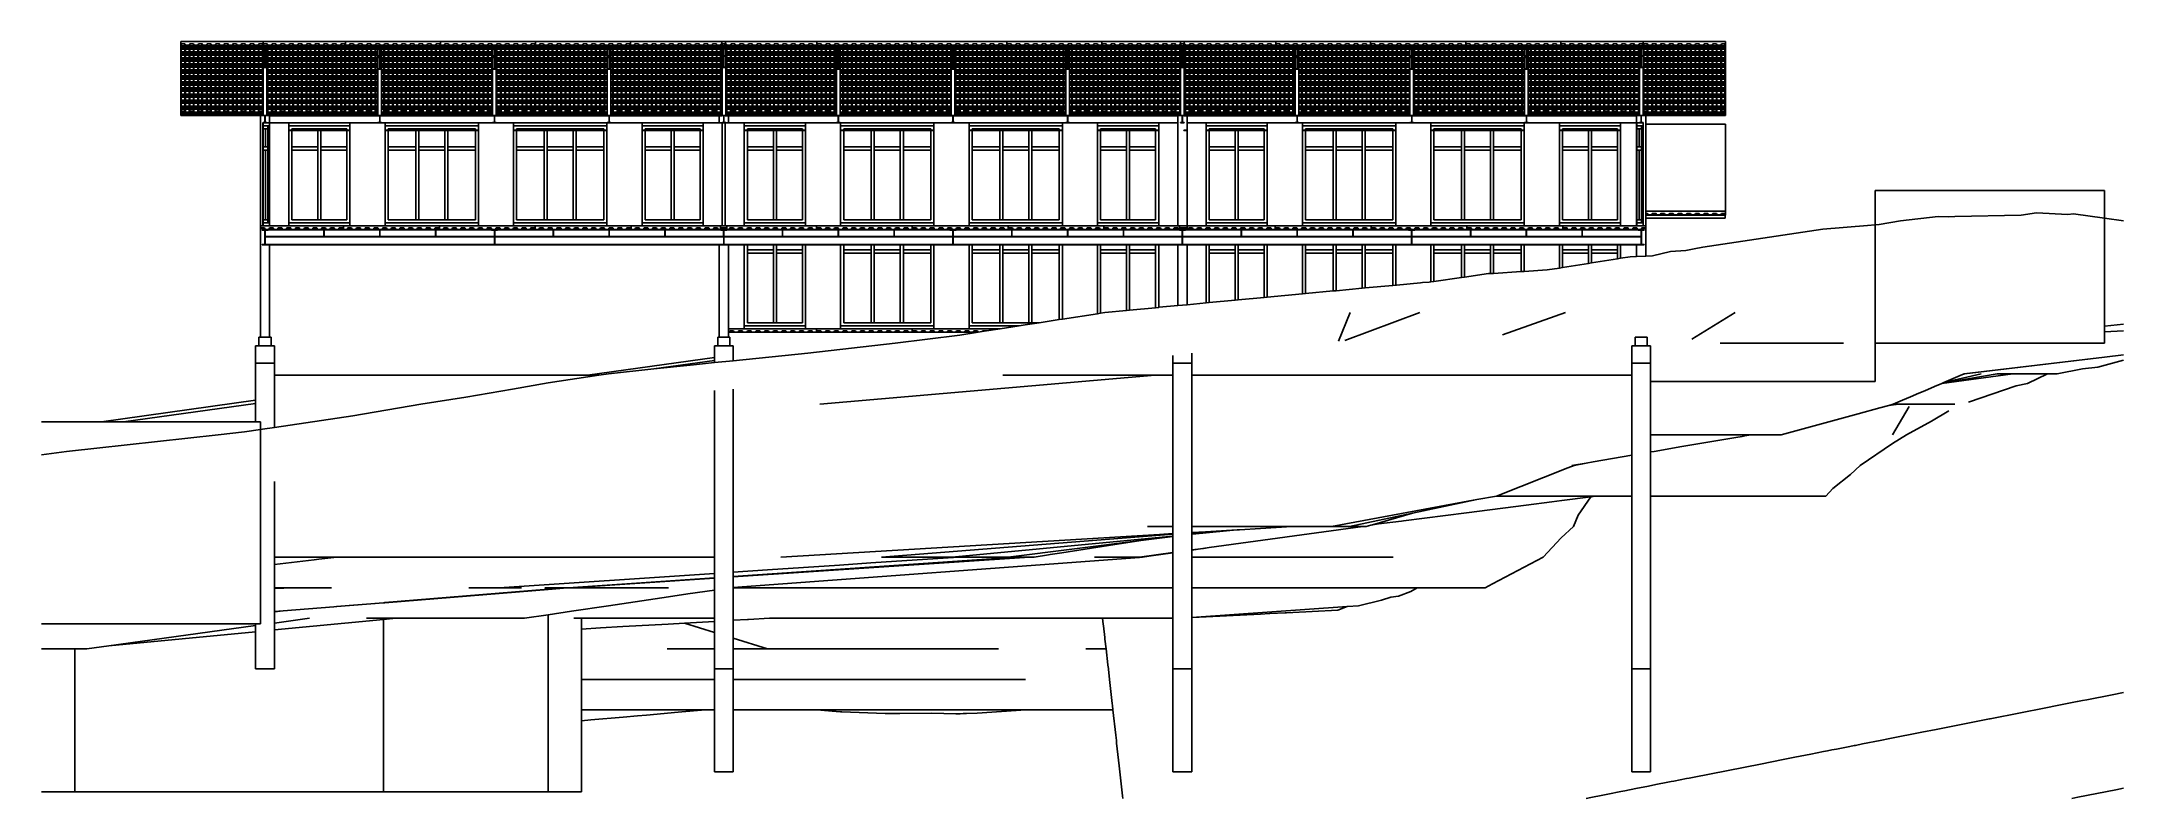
# Model space of a CAD drawing. Extents: x -34 to 34, y -12.8 to 11.9.
import ezdxf

# ---------------------------------------------------------------- set-up
doc = ezdxf.new("R2010")
doc.units = 0
doc.layers.get('0').update_dxf_attribs({"linetype": 'CONTINUOUS'})
doc.layers.add('SECTIONCUTEDGES', color=7, linetype='CONTINUOUS')

msp = doc.modelspace()

# ---------------------------------------------------------------- linework, layer by layer
for p, q in [((-29.482, 11.811), (-29.482, 11.787)), ((-29.482, 11.787), (-29.468, 11.787)), ((-29.482, 11.787), (-29.482, 11.762)), ((-29.482, 11.762), (-29.482, 11.761)), ((-29.482, 11.762), (-11.793, 11.762)), ((-29.482, 11.761), (-11.793, 11.761)), ((-29.482, 11.761), (-29.482, 11.713)), ((-29.482, 11.688), (-29.482, 11.713)), ((-29.482, 11.713), (-11.793, 11.713)), ((-29.482, 11.688), (-26.787, 11.688)), ((-29.482, 11.68), (-29.482, 11.688)), ((-29.482, 11.68), (-29.468, 11.68)), ((-29.482, 11.68), (-29.482, 11.589)), ((-29.482, 11.589), (-29.468, 11.589)), ((-29.482, 11.589), (-29.482, 11.565)), ((-29.468, 11.787), (-29.468, 11.846)), ((-29.468, 11.787), (-29.355, 11.787)), ((-29.468, 11.589), (-29.468, 11.68)), ((-29.468, 11.68), (-29.355, 11.68)), ((-29.468, 11.589), (-29.355, 11.589)), ((-29.355, 11.787), (-29.355, 11.846)), ((-29.355, 11.787), (-29.334, 11.787)), ((-29.355, 11.589), (-29.355, 11.68)), ((-29.355, 11.68), (-29.334, 11.68)), ((-29.355, 11.589), (-29.334, 11.589)), ((-29.334, 11.787), (-29.334, 11.796)), ((-29.206, 11.787), (-29.334, 11.787)), ((-29.334, 11.589), (-29.334, 11.68)), ((-29.334, 11.68), (-29.206, 11.68)), ((-29.334, 11.589), (-29.206, 11.589)), ((-29.206, 11.787), (-29.206, 11.796)), ((-29.206, 11.787), (-29.185, 11.787)), ((-29.206, 11.589), (-29.206, 11.68)), ((-29.206, 11.68), (-29.185, 11.68)), ((-29.206, 11.589), (-29.185, 11.589)), ((-29.185, 11.787), (-29.185, 11.846)), ((-29.185, 11.787), (-29.072, 11.787)), ((-29.185, 11.589), (-29.185, 11.68)), ((-29.185, 11.68), (-29.072, 11.68)), ((-29.185, 11.589), (-29.072, 11.589)), ((-29.072, 11.787), (-29.072, 11.846)), ((-29.072, 11.787), (-29.052, 11.787)), ((-29.072, 11.589), (-29.072, 11.68)), ((-29.072, 11.68), (-29.052, 11.68)), ((-29.072, 11.589), (-29.052, 11.589)), ((-29.052, 11.787), (-29.052, 11.796)), ((-28.923, 11.787), (-29.052, 11.787)), ((-29.052, 11.589), (-29.052, 11.68)), ((-29.052, 11.68), (-28.923, 11.68)), ((-29.052, 11.589), (-28.923, 11.589)), ((-28.923, 11.787), (-28.923, 11.796)), ((-28.923, 11.787), (-28.903, 11.787)), ((-28.923, 11.589), (-28.923, 11.68)), ((-28.923, 11.68), (-28.903, 11.68)), ((-28.923, 11.589), (-28.903, 11.589)), ((-28.903, 11.787), (-28.903, 11.846)), ((-28.903, 11.787), (-28.79, 11.787)), ((-28.903, 11.589), (-28.903, 11.68)), ((-28.903, 11.68), (-28.79, 11.68)), ((-28.903, 11.589), (-28.79, 11.589)), ((-28.79, 11.787), (-28.79, 11.846)), ((-28.79, 11.787), (-28.77, 11.787)), ((-28.79, 11.589), (-28.79, 11.68)), ((-28.79, 11.68), (-28.77, 11.68)), ((-28.79, 11.589), (-28.77, 11.589)), ((-28.77, 11.787), (-28.77, 11.796)), ((-28.77, 11.787), (-28.641, 11.787)), ((-28.77, 11.589), (-28.77, 11.68)), ((-28.77, 11.68), (-28.641, 11.68)), ((-28.77, 11.589), (-28.641, 11.589)), ((-28.641, 11.787), (-28.641, 11.796)), ((-28.641, 11.787), (-28.621, 11.787)), ((-28.641, 11.589), (-28.641, 11.68)), ((-28.641, 11.68), (-28.621, 11.68)), ((-28.641, 11.589), (-28.621, 11.589)), ((-28.621, 11.787), (-28.621, 11.846)), ((-28.621, 11.787), (-28.507, 11.787)), ((-28.621, 11.589), (-28.621, 11.68)), ((-28.621, 11.68), (-28.507, 11.68)), ((-28.621, 11.589), (-28.507, 11.589)), ((-28.507, 11.787), (-28.507, 11.846)), ((-28.507, 11.787), (-28.487, 11.787)), ((-28.507, 11.589), (-28.507, 11.68)), ((-28.507, 11.68), (-28.487, 11.68)), ((-28.507, 11.589), (-28.487, 11.589)), ((-28.487, 11.787), (-28.487, 11.796)), ((-28.358, 11.787), (-28.487, 11.787)), ((-28.487, 11.589), (-28.487, 11.68)), ((-28.487, 11.68), (-28.358, 11.68)), ((-28.487, 11.589), (-28.358, 11.589)), ((-28.358, 11.787), (-28.358, 11.796)), ((-28.358, 11.787), (-28.338, 11.787)), ((-28.358, 11.589), (-28.358, 11.68)), ((-28.358, 11.68), (-28.338, 11.68)), ((-28.358, 11.589), (-28.338, 11.589)), ((-28.338, 11.787), (-28.338, 11.846)), ((-28.338, 11.787), (-28.225, 11.787)), ((-28.338, 11.589), (-28.338, 11.68)), ((-28.338, 11.68), (-28.225, 11.68)), ((-28.338, 11.589), (-28.225, 11.589)), ((-28.225, 11.787), (-28.225, 11.846)), ((-28.225, 11.787), (-28.205, 11.787)), ((-28.225, 11.589), (-28.225, 11.68)), ((-28.225, 11.68), (-28.205, 11.68)), ((-28.225, 11.589), (-28.205, 11.589)), ((-28.205, 11.787), (-28.205, 11.796)), ((-28.076, 11.787), (-28.205, 11.787)), ((-28.205, 11.589), (-28.205, 11.68)), ((-28.205, 11.68), (-28.076, 11.68)), ((-28.205, 11.589), (-28.076, 11.589)), ((-28.076, 11.787), (-28.076, 11.796)), ((-28.076, 11.787), (-28.056, 11.787)), ((-28.076, 11.589), (-28.076, 11.68)), ((-28.076, 11.68), (-28.056, 11.68)), ((-28.076, 11.589), (-28.056, 11.589)), ((-28.056, 11.787), (-28.056, 11.846)), ((-28.056, 11.787), (-27.943, 11.787)), ((-28.056, 11.589), (-28.056, 11.68)), ((-28.056, 11.68), (-27.943, 11.68)), ((-28.056, 11.589), (-27.943, 11.589)), ((-27.943, 11.787), (-27.943, 11.846)), ((-27.943, 11.787), (-27.922, 11.787)), ((-27.943, 11.589), (-27.943, 11.68)), ((-27.943, 11.68), (-27.922, 11.68)), ((-27.943, 11.589), (-27.922, 11.589)), ((-27.922, 11.787), (-27.922, 11.796)), ((-27.922, 11.787), (-27.794, 11.787)), ((-27.922, 11.589), (-27.922, 11.68)), ((-27.922, 11.68), (-27.794, 11.68)), ((-27.922, 11.589), (-27.794, 11.589)), ((-27.794, 11.787), (-27.794, 11.796)), ((-27.794, 11.787), (-27.773, 11.787)), ((-27.794, 11.589), (-27.794, 11.68)), ((-27.794, 11.68), (-27.773, 11.68)), ((-27.794, 11.589), (-27.773, 11.589)), ((-27.773, 11.787), (-27.773, 11.846)), ((-27.773, 11.787), (-27.66, 11.787)), ((-27.773, 11.589), (-27.773, 11.68)), ((-27.773, 11.68), (-27.66, 11.68)), ((-27.773, 11.589), (-27.66, 11.589)), ((-27.66, 11.787), (-27.66, 11.846)), ((-27.66, 11.787), (-27.64, 11.787)), ((-27.66, 11.589), (-27.66, 11.68)), ((-27.66, 11.68), (-27.64, 11.68)), ((-27.66, 11.589), (-27.64, 11.589)), ((-27.64, 11.787), (-27.64, 11.796)), ((-27.511, 11.787), (-27.64, 11.787)), ((-27.64, 11.589), (-27.64, 11.68)), ((-27.64, 11.68), (-27.511, 11.68)), ((-27.64, 11.589), (-27.511, 11.589)), ((-27.511, 11.787), (-27.511, 11.796)), ((-27.511, 11.787), (-27.491, 11.787)), ((-27.511, 11.589), (-27.511, 11.68)), ((-27.511, 11.68), (-27.491, 11.68)), ((-27.511, 11.589), (-27.491, 11.589)), ((-27.491, 11.787), (-27.491, 11.846)), ((-27.491, 11.787), (-27.378, 11.787)), ((-27.491, 11.589), (-27.491, 11.68)), ((-27.491, 11.68), (-27.378, 11.68)), ((-27.491, 11.589), (-27.378, 11.589)), ((-27.378, 11.787), (-27.378, 11.846)), ((-27.378, 11.787), (-27.358, 11.787)), ((-27.378, 11.589), (-27.378, 11.68)), ((-27.378, 11.68), (-27.358, 11.68)), ((-27.378, 11.589), (-27.358, 11.589)), ((-27.358, 11.787), (-27.358, 11.796)), ((-27.358, 11.787), (-27.229, 11.787)), ((-27.358, 11.589), (-27.358, 11.68)), ((-27.358, 11.68), (-27.229, 11.68)), ((-27.358, 11.589), (-27.229, 11.589)), ((-27.229, 11.787), (-27.229, 11.796)), ((-27.229, 11.787), (-27.209, 11.787)), ((-27.229, 11.589), (-27.229, 11.68)), ((-27.229, 11.68), (-27.209, 11.68)), ((-27.229, 11.589), (-27.209, 11.589)), ((-27.209, 11.787), (-27.209, 11.846)), ((-27.209, 11.787), (-27.095, 11.787)), ((-27.209, 11.589), (-27.209, 11.68)), ((-27.209, 11.68), (-27.095, 11.68)), ((-27.209, 11.589), (-27.095, 11.589)), ((-27.095, 11.787), (-27.095, 11.846)), ((-27.095, 11.787), (-27.075, 11.787)), ((-27.095, 11.589), (-27.095, 11.68)), ((-27.095, 11.68), (-27.075, 11.68)), ((-27.095, 11.589), (-27.075, 11.589)), ((-27.075, 11.787), (-27.075, 11.796)), ((-26.946, 11.787), (-27.075, 11.787)), ((-27.075, 11.589), (-27.075, 11.68)), ((-27.075, 11.68), (-26.946, 11.68)), ((-27.075, 11.589), (-26.946, 11.589)), ((-26.946, 11.787), (-26.946, 11.796)), ((-26.946, 11.787), (-26.926, 11.787)), ((-26.946, 11.589), (-26.946, 11.68)), ((-26.946, 11.68), (-26.926, 11.68)), ((-26.946, 11.589), (-26.926, 11.589)), ((-26.926, 11.787), (-26.926, 11.846)), ((-26.926, 11.787), (-26.813, 11.787)), ((-26.926, 11.589), (-26.926, 11.68)), ((-26.926, 11.68), (-26.813, 11.68)), ((-26.926, 11.589), (-26.813, 11.589)), ((-26.813, 11.787), (-26.813, 11.846)), ((-26.813, 11.787), (-26.793, 11.787)), ((-26.813, 11.589), (-26.813, 11.68)), ((-26.813, 11.68), (-26.793, 11.68)), ((-26.813, 11.589), (-26.793, 11.589)), ((-26.793, 11.787), (-26.793, 11.796)), ((-26.789, 11.787), (-26.793, 11.787)), ((-26.793, 11.589), (-26.793, 11.68)), ((-26.793, 11.68), (-26.789, 11.68)), ((-26.793, 11.589), (-26.789, 11.589)), ((-26.789, 11.796), (-26.789, 11.787)), ((-26.789, 11.787), (-26.775, 11.787)), ((-26.789, 11.68), (-26.789, 11.589)), ((-26.789, 11.68), (-26.787, 11.68)), ((-26.789, 11.589), (-26.787, 11.589)), ((-26.787, 11.684), (-26.787, 11.68)), ((-26.787, 11.68), (-26.787, 11.589)), ((-26.787, 11.589), (-26.787, 11.565)), ((-26.775, 11.787), (-26.775, 11.846)), ((-26.775, 11.787), (-26.662, 11.787)), ((-26.667, 11.688), (-11.793, 11.688)), ((-26.667, 11.684), (-26.667, 11.68)), ((-26.667, 11.68), (-26.662, 11.68)), ((-26.667, 11.68), (-26.667, 11.589)), ((-26.667, 11.589), (-26.667, 11.565)), ((-26.667, 11.589), (-26.662, 11.589)), ((-26.662, 11.787), (-26.662, 11.846)), ((-26.662, 11.787), (-26.641, 11.787)), ((-26.662, 11.589), (-26.662, 11.68)), ((-26.662, 11.68), (-26.641, 11.68)), ((-26.662, 11.589), (-26.641, 11.589)), ((-26.641, 11.787), (-26.641, 11.796)), ((-26.641, 11.787), (-26.513, 11.787)), ((-26.641, 11.589), (-26.641, 11.68)), ((-26.641, 11.68), (-26.513, 11.68)), ((-26.641, 11.589), (-26.513, 11.589)), ((-26.513, 11.787), (-26.513, 11.796)), ((-26.513, 11.787), (-26.492, 11.787)), ((-26.513, 11.589), (-26.513, 11.68)), ((-26.513, 11.68), (-26.492, 11.68)), ((-26.513, 11.589), (-26.492, 11.589)), ((-26.492, 11.787), (-26.492, 11.846)), ((-26.492, 11.787), (-26.379, 11.787)), ((-26.492, 11.589), (-26.492, 11.68)), ((-26.492, 11.68), (-26.379, 11.68)), ((-26.492, 11.589), (-26.379, 11.589)), ((-26.379, 11.787), (-26.379, 11.846)), ((-26.379, 11.787), (-26.359, 11.787)), ((-26.379, 11.589), (-26.379, 11.68)), ((-26.379, 11.68), (-26.359, 11.68)), ((-26.379, 11.589), (-26.359, 11.589)), ((-26.359, 11.787), (-26.359, 11.796)), ((-26.359, 11.787), (-26.23, 11.787)), ((-26.359, 11.589), (-26.359, 11.68)), ((-26.359, 11.68), (-26.23, 11.68)), ((-26.359, 11.589), (-26.23, 11.589)), ((-26.23, 11.787), (-26.23, 11.796)), ((-26.23, 11.787), (-26.21, 11.787)), ((-26.23, 11.589), (-26.23, 11.68)), ((-26.23, 11.68), (-26.21, 11.68)), ((-26.23, 11.589), (-26.21, 11.589)), ((-26.21, 11.787), (-26.21, 11.846)), ((-26.21, 11.787), (-26.097, 11.787)), ((-26.21, 11.589), (-26.21, 11.68)), ((-26.21, 11.68), (-26.097, 11.68)), ((-26.21, 11.589), (-26.097, 11.589)), ((-26.097, 11.787), (-26.097, 11.846)), ((-26.097, 11.787), (-26.077, 11.787)), ((-26.097, 11.589), (-26.097, 11.68)), ((-26.097, 11.68), (-26.077, 11.68)), ((-26.097, 11.589), (-26.077, 11.589)), ((-26.077, 11.787), (-26.077, 11.796)), ((-26.077, 11.787), (-25.948, 11.787)), ((-26.077, 11.589), (-26.077, 11.68)), ((-26.077, 11.68), (-25.948, 11.68)), ((-26.077, 11.589), (-25.948, 11.589)), ((-25.948, 11.787), (-25.948, 11.796)), ((-25.948, 11.787), (-25.928, 11.787)), ((-25.948, 11.589), (-25.948, 11.68)), ((-25.948, 11.68), (-25.928, 11.68)), ((-25.948, 11.589), (-25.928, 11.589)), ((-25.928, 11.787), (-25.928, 11.846)), ((-25.928, 11.787), (-25.814, 11.787)), ((-25.928, 11.589), (-25.928, 11.68)), ((-25.928, 11.68), (-25.814, 11.68)), ((-25.928, 11.589), (-25.814, 11.589)), ((-25.814, 11.787), (-25.814, 11.846)), ((-25.814, 11.787), (-25.794, 11.787)), ((-25.814, 11.589), (-25.814, 11.68)), ((-25.814, 11.68), (-25.794, 11.68)), ((-25.814, 11.589), (-25.794, 11.589)), ((-25.794, 11.787), (-25.794, 11.796)), ((-25.794, 11.787), (-25.665, 11.787)), ((-25.794, 11.589), (-25.794, 11.68)), ((-25.794, 11.68), (-25.665, 11.68)), ((-25.794, 11.589), (-25.665, 11.589)), ((-25.665, 11.787), (-25.665, 11.796)), ((-25.665, 11.787), (-25.645, 11.787)), ((-25.665, 11.589), (-25.665, 11.68)), ((-25.665, 11.68), (-25.645, 11.68)), ((-25.665, 11.589), (-25.645, 11.589)), ((-25.645, 11.787), (-25.645, 11.846)), ((-25.645, 11.787), (-25.532, 11.787)), ((-25.645, 11.589), (-25.645, 11.68)), ((-25.645, 11.68), (-25.532, 11.68)), ((-25.645, 11.589), (-25.532, 11.589)), ((-25.532, 11.787), (-25.532, 11.846)), ((-25.532, 11.787), (-25.512, 11.787)), ((-25.532, 11.589), (-25.532, 11.68)), ((-25.532, 11.68), (-25.512, 11.68)), ((-25.532, 11.589), (-25.512, 11.589)), ((-25.512, 11.787), (-25.512, 11.796)), ((-25.512, 11.787), (-25.383, 11.787)), ((-25.512, 11.589), (-25.512, 11.68)), ((-25.512, 11.68), (-25.383, 11.68)), ((-25.512, 11.589), (-25.383, 11.589)), ((-25.383, 11.787), (-25.383, 11.796)), ((-25.383, 11.787), (-25.363, 11.787)), ((-25.383, 11.589), (-25.383, 11.68)), ((-25.383, 11.68), (-25.363, 11.68)), ((-25.383, 11.589), (-25.363, 11.589)), ((-25.363, 11.787), (-25.363, 11.846)), ((-25.363, 11.787), (-25.25, 11.787)), ((-25.363, 11.589), (-25.363, 11.68)), ((-25.363, 11.68), (-25.25, 11.68)), ((-25.363, 11.589), (-25.25, 11.589)), ((-25.25, 11.787), (-25.25, 11.846)), ((-25.25, 11.787), (-25.229, 11.787)), ((-25.25, 11.589), (-25.25, 11.68)), ((-25.25, 11.68), (-25.229, 11.68)), ((-25.25, 11.589), (-25.229, 11.589)), ((-25.229, 11.787), (-25.229, 11.796)), ((-25.229, 11.787), (-25.101, 11.787)), ((-25.229, 11.589), (-25.229, 11.68)), ((-25.229, 11.68), (-25.101, 11.68)), ((-25.229, 11.589), (-25.101, 11.589)), ((-25.101, 11.787), (-25.101, 11.796)), ((-25.101, 11.787), (-25.08, 11.787)), ((-25.101, 11.589), (-25.101, 11.68)), ((-25.101, 11.68), (-25.08, 11.68)), ((-25.101, 11.589), (-25.08, 11.589)), ((-25.08, 11.787), (-25.08, 11.846)), ((-25.08, 11.787), (-24.967, 11.787)), ((-25.08, 11.589), (-25.08, 11.68)), ((-25.08, 11.68), (-24.967, 11.68)), ((-25.08, 11.589), (-24.967, 11.589)), ((-24.967, 11.787), (-24.967, 11.846)), ((-24.967, 11.787), (-24.947, 11.787)), ((-24.967, 11.589), (-24.967, 11.68)), ((-24.967, 11.68), (-24.947, 11.68)), ((-24.967, 11.589), (-24.947, 11.589)), ((-24.947, 11.787), (-24.947, 11.796)), ((-24.947, 11.787), (-24.818, 11.787)), ((-24.947, 11.589), (-24.947, 11.68)), ((-24.947, 11.68), (-24.818, 11.68)), ((-24.947, 11.589), (-24.818, 11.589)), ((-24.818, 11.787), (-24.818, 11.796)), ((-24.818, 11.787), (-24.798, 11.787)), ((-24.818, 11.589), (-24.818, 11.68)), ((-24.818, 11.68), (-24.798, 11.68)), ((-24.818, 11.589), (-24.798, 11.589)), ((-24.798, 11.787), (-24.798, 11.846)), ((-24.798, 11.787), (-24.685, 11.787)), ((-24.798, 11.589), (-24.798, 11.68)), ((-24.798, 11.68), (-24.685, 11.68)), ((-24.798, 11.589), (-24.685, 11.589)), ((-24.685, 11.787), (-24.685, 11.846)), ((-24.685, 11.787), (-24.665, 11.787)), ((-24.685, 11.589), (-24.685, 11.68)), ((-24.685, 11.68), (-24.665, 11.68)), ((-24.685, 11.589), (-24.665, 11.589)), ((-24.665, 11.787), (-24.665, 11.796)), ((-24.665, 11.787), (-24.536, 11.787)), ((-24.665, 11.589), (-24.665, 11.68)), ((-24.665, 11.68), (-24.536, 11.68)), ((-24.665, 11.589), (-24.536, 11.589)), ((-24.536, 11.787), (-24.536, 11.796)), ((-24.536, 11.787), (-24.516, 11.787)), ((-24.536, 11.589), (-24.536, 11.68)), ((-24.536, 11.68), (-24.516, 11.68)), ((-24.536, 11.589), (-24.516, 11.589)), ((-24.516, 11.787), (-24.516, 11.846)), ((-24.516, 11.787), (-24.402, 11.787)), ((-24.516, 11.589), (-24.516, 11.68)), ((-24.516, 11.68), (-24.402, 11.68)), ((-24.516, 11.589), (-24.402, 11.589)), ((-24.402, 11.787), (-24.402, 11.846)), ((-24.402, 11.787), (-24.382, 11.787)), ((-24.402, 11.589), (-24.402, 11.68)), ((-24.402, 11.68), (-24.382, 11.68)), ((-24.402, 11.589), (-24.382, 11.589)), ((-24.382, 11.787), (-24.382, 11.796)), ((-24.382, 11.787), (-24.253, 11.787)), ((-24.382, 11.589), (-24.382, 11.68)), ((-24.382, 11.68), (-24.253, 11.68)), ((-24.382, 11.589), (-24.253, 11.589)), ((-24.253, 11.787), (-24.253, 11.796)), ((-24.253, 11.787), (-24.233, 11.787)), ((-24.253, 11.589), (-24.253, 11.68)), ((-24.253, 11.68), (-24.233, 11.68)), ((-24.253, 11.589), (-24.233, 11.589)), ((-24.233, 11.787), (-24.233, 11.846)), ((-24.233, 11.787), (-24.12, 11.787)), ((-24.233, 11.589), (-24.233, 11.68)), ((-24.233, 11.68), (-24.12, 11.68)), ((-24.233, 11.589), (-24.12, 11.589)), ((-24.12, 11.787), (-24.12, 11.846)), ((-24.12, 11.787), (-24.1, 11.787)), ((-24.12, 11.589), (-24.12, 11.68)), ((-24.12, 11.68), (-24.1, 11.68)), ((-24.12, 11.589), (-24.1, 11.589)), ((-24.1, 11.787), (-24.1, 11.796)), ((-24.096, 11.787), (-24.1, 11.787)), ((-24.1, 11.589), (-24.1, 11.68)), ((-24.1, 11.68), (-24.096, 11.68)), ((-24.1, 11.589), (-24.096, 11.589)), ((-24.096, 11.796), (-24.096, 11.787)), ((-24.096, 11.787), (-23.975, 11.787)), ((-24.096, 11.589), (-24.096, 11.68)), ((-24.096, 11.68), (-23.975, 11.68)), ((-24.096, 11.589), (-23.975, 11.589)), ((-23.975, 11.801), (-23.975, 11.787)), ((-23.975, 11.787), (-23.955, 11.787)), ((-23.975, 11.68), (-23.975, 11.589)), ((-23.975, 11.68), (-23.955, 11.68)), ((-23.975, 11.589), (-23.955, 11.589)), ((-23.955, 11.852), (-23.955, 11.787)), ((-23.955, 11.787), (-23.834, 11.787)), ((-23.955, 11.68), (-23.955, 11.589)), ((-23.955, 11.68), (-23.834, 11.68)), ((-23.955, 11.589), (-23.834, 11.589)), ((-23.834, 11.852), (-23.834, 11.787)), ((-23.834, 11.787), (-23.813, 11.787)), ((-23.834, 11.68), (-23.834, 11.589)), ((-23.834, 11.68), (-23.813, 11.68)), ((-23.834, 11.589), (-23.813, 11.589)), ((-23.813, 11.801), (-23.813, 11.787)), ((-23.813, 11.787), (-23.692, 11.787)), ((-23.813, 11.68), (-23.813, 11.589)), ((-23.813, 11.68), (-23.692, 11.68)), ((-23.813, 11.589), (-23.692, 11.589)), ((-23.692, 11.801), (-23.692, 11.787)), ((-23.692, 11.787), (-23.672, 11.787)), ((-23.692, 11.68), (-23.692, 11.589)), ((-23.692, 11.68), (-23.672, 11.68)), ((-23.692, 11.589), (-23.672, 11.589)), ((-23.672, 11.852), (-23.672, 11.787)), ((-23.672, 11.787), (-23.551, 11.787)), ((-23.672, 11.68), (-23.672, 11.589)), ((-23.672, 11.68), (-23.551, 11.68)), ((-23.672, 11.589), (-23.551, 11.589)), ((-23.551, 11.852), (-23.551, 11.787)), ((-23.551, 11.787), (-23.531, 11.787)), ((-23.551, 11.68), (-23.551, 11.589)), ((-23.551, 11.68), (-23.531, 11.68)), ((-23.551, 11.589), (-23.531, 11.589)), ((-23.531, 11.801), (-23.531, 11.787)), ((-23.531, 11.787), (-23.41, 11.787)), ((-23.531, 11.68), (-23.531, 11.589)), ((-23.531, 11.68), (-23.41, 11.68)), ((-23.531, 11.589), (-23.41, 11.589)), ((-23.41, 11.801), (-23.41, 11.787)), ((-23.41, 11.787), (-23.39, 11.787)), ((-23.41, 11.68), (-23.41, 11.589)), ((-23.41, 11.68), (-23.39, 11.68)), ((-23.41, 11.589), (-23.39, 11.589)), ((-23.39, 11.852), (-23.39, 11.787)), ((-23.39, 11.787), (-23.269, 11.787)), ((-23.39, 11.68), (-23.39, 11.589)), ((-23.39, 11.68), (-23.269, 11.68)), ((-23.39, 11.589), (-23.269, 11.589)), ((-23.269, 11.852), (-23.269, 11.787)), ((-23.269, 11.787), (-23.249, 11.787)), ((-23.269, 11.68), (-23.269, 11.589)), ((-23.269, 11.68), (-23.249, 11.68)), ((-23.269, 11.589), (-23.249, 11.589)), ((-23.249, 11.801), (-23.249, 11.787)), ((-23.249, 11.787), (-23.128, 11.787)), ((-23.249, 11.68), (-23.249, 11.589)), ((-23.249, 11.68), (-23.128, 11.68)), ((-23.249, 11.589), (-23.128, 11.589)), ((-23.128, 11.801), (-23.128, 11.787)), ((-23.128, 11.787), (-23.107, 11.787)), ((-23.128, 11.68), (-23.128, 11.589)), ((-23.128, 11.68), (-23.107, 11.68)), ((-23.128, 11.589), (-23.107, 11.589)), ((-23.107, 11.852), (-23.107, 11.787)), ((-23.107, 11.787), (-22.986, 11.787)), ((-23.107, 11.68), (-23.107, 11.589)), ((-23.107, 11.68), (-23.037, 11.68)), ((-23.107, 11.589), (-23.037, 11.589)), ((-23.037, 11.678), (-23.037, 11.589)), ((-23.037, 11.589), (-23.037, 11.565)), ((-22.986, 11.852), (-22.986, 11.787)), ((-22.986, 11.787), (-22.966, 11.787)), ((-22.966, 11.801), (-22.966, 11.787)), ((-22.966, 11.787), (-22.845, 11.787)), ((-22.917, 11.68), (-22.845, 11.68)), ((-22.917, 11.678), (-22.917, 11.589)), ((-22.917, 11.589), (-22.845, 11.589)), ((-22.917, 11.589), (-22.917, 11.565)), ((-22.845, 11.801), (-22.845, 11.787)), ((-22.845, 11.787), (-22.825, 11.787)), ((-22.845, 11.68), (-22.845, 11.589)), ((-22.845, 11.68), (-22.825, 11.68)), ((-22.845, 11.589), (-22.825, 11.589)), ((-22.825, 11.852), (-22.825, 11.787)), ((-22.825, 11.787), (-22.704, 11.787)), ((-22.825, 11.68), (-22.825, 11.589)), ((-22.825, 11.68), (-22.704, 11.68)), ((-22.825, 11.589), (-22.704, 11.589)), ((-22.704, 11.852), (-22.704, 11.787)), ((-22.704, 11.787), (-22.684, 11.787)), ((-22.704, 11.68), (-22.704, 11.589)), ((-22.704, 11.68), (-22.684, 11.68)), ((-22.704, 11.589), (-22.684, 11.589)), ((-22.684, 11.801), (-22.684, 11.787)), ((-22.684, 11.787), (-22.563, 11.787)), ((-22.684, 11.68), (-22.684, 11.589)), ((-22.684, 11.68), (-22.563, 11.68)), ((-22.684, 11.589), (-22.563, 11.589)), ((-22.563, 11.801), (-22.563, 11.787)), ((-22.563, 11.787), (-22.543, 11.787)), ((-22.563, 11.68), (-22.563, 11.589)), ((-22.563, 11.68), (-22.543, 11.68)), ((-22.563, 11.589), (-22.543, 11.589)), ((-22.543, 11.852), (-22.543, 11.787)), ((-22.543, 11.787), (-22.421, 11.787)), ((-22.543, 11.68), (-22.543, 11.589)), ((-22.543, 11.68), (-22.421, 11.68)), ((-22.543, 11.589), (-22.421, 11.589)), ((-22.421, 11.852), (-22.421, 11.787)), ((-22.421, 11.787), (-22.401, 11.787)), ((-22.421, 11.68), (-22.421, 11.589)), ((-22.421, 11.68), (-22.401, 11.68)), ((-22.421, 11.589), (-22.401, 11.589)), ((-22.401, 11.801), (-22.401, 11.787)), ((-22.401, 11.787), (-22.28, 11.787)), ((-22.401, 11.68), (-22.401, 11.589)), ((-22.401, 11.68), (-22.28, 11.68)), ((-22.401, 11.589), (-22.28, 11.589)), ((-22.28, 11.801), (-22.28, 11.787)), ((-22.28, 11.787), (-22.26, 11.787)), ((-22.28, 11.68), (-22.28, 11.589)), ((-22.28, 11.68), (-22.26, 11.68)), ((-22.28, 11.589), (-22.26, 11.589)), ((-22.26, 11.852), (-22.26, 11.787)), ((-22.26, 11.787), (-22.139, 11.787)), ((-22.26, 11.68), (-22.26, 11.589)), ((-22.26, 11.68), (-22.139, 11.68)), ((-22.26, 11.589), (-22.139, 11.589)), ((-22.139, 11.852), (-22.139, 11.787)), ((-22.139, 11.787), (-22.119, 11.787)), ((-22.139, 11.68), (-22.139, 11.589)), ((-22.139, 11.68), (-22.119, 11.68)), ((-22.139, 11.589), (-22.119, 11.589)), ((-22.119, 11.801), (-22.119, 11.787)), ((-22.119, 11.787), (-21.998, 11.787)), ((-22.119, 11.68), (-22.119, 11.589)), ((-22.119, 11.68), (-21.998, 11.68)), ((-22.119, 11.589), (-21.998, 11.589)), ((-21.998, 11.801), (-21.998, 11.787)), ((-21.998, 11.787), (-21.978, 11.787)), ((-21.998, 11.68), (-21.998, 11.589)), ((-21.998, 11.68), (-21.978, 11.68)), ((-21.998, 11.589), (-21.978, 11.589)), ((-21.978, 11.852), (-21.978, 11.787)), ((-21.978, 11.787), (-21.857, 11.787)), ((-21.978, 11.68), (-21.978, 11.589)), ((-21.978, 11.68), (-21.857, 11.68)), ((-21.978, 11.589), (-21.857, 11.589)), ((-21.857, 11.852), (-21.857, 11.787)), ((-21.857, 11.787), (-21.836, 11.787)), ((-21.857, 11.68), (-21.857, 11.589)), ((-21.857, 11.68), (-21.836, 11.68)), ((-21.857, 11.589), (-21.836, 11.589)), ((-21.836, 11.801), (-21.836, 11.787)), ((-21.836, 11.787), (-21.715, 11.787)), ((-21.836, 11.68), (-21.836, 11.589)), ((-21.836, 11.68), (-21.715, 11.68)), ((-21.836, 11.589), (-21.715, 11.589)), ((-21.715, 11.801), (-21.715, 11.787)), ((-21.715, 11.787), (-21.695, 11.787)), ((-21.715, 11.68), (-21.715, 11.589)), ((-21.715, 11.68), (-21.695, 11.68)), ((-21.715, 11.589), (-21.695, 11.589)), ((-21.695, 11.852), (-21.695, 11.787)), ((-21.695, 11.787), (-21.574, 11.787)), ((-21.695, 11.68), (-21.695, 11.589)), ((-21.695, 11.68), (-21.574, 11.68)), ((-21.695, 11.589), (-21.574, 11.589)), ((-21.574, 11.852), (-21.574, 11.787)), ((-21.574, 11.787), (-21.554, 11.787)), ((-21.574, 11.68), (-21.574, 11.589)), ((-21.574, 11.68), (-21.554, 11.68)), ((-21.574, 11.589), (-21.554, 11.589)), ((-21.554, 11.801), (-21.554, 11.787)), ((-21.554, 11.787), (-21.433, 11.787)), ((-21.554, 11.68), (-21.554, 11.589)), ((-21.554, 11.68), (-21.433, 11.68)), ((-21.554, 11.589), (-21.433, 11.589)), ((-21.433, 11.801), (-21.433, 11.787)), ((-21.433, 11.787), (-21.413, 11.787)), ((-21.433, 11.68), (-21.433, 11.589)), ((-21.433, 11.68), (-21.413, 11.68)), ((-21.433, 11.589), (-21.413, 11.589)), ((-21.413, 11.852), (-21.413, 11.787)), ((-21.413, 11.787), (-21.292, 11.787)), ((-21.413, 11.68), (-21.413, 11.589)), ((-21.413, 11.68), (-21.292, 11.68)), ((-21.413, 11.589), (-21.292, 11.589)), ((-21.292, 11.852), (-21.292, 11.787)), ((-21.292, 11.787), (-21.272, 11.787)), ((-21.292, 11.68), (-21.292, 11.589)), ((-21.292, 11.68), (-21.272, 11.68)), ((-21.292, 11.589), (-21.272, 11.589)), ((-21.272, 11.801), (-21.272, 11.787)), ((-21.272, 11.787), (-21.151, 11.787)), ((-21.272, 11.68), (-21.272, 11.589)), ((-21.272, 11.68), (-21.151, 11.68)), ((-21.272, 11.589), (-21.151, 11.589)), ((-21.151, 11.801), (-21.151, 11.787)), ((-21.151, 11.787), (-21.13, 11.787)), ((-21.151, 11.68), (-21.151, 11.589)), ((-21.151, 11.68), (-21.13, 11.68)), ((-21.151, 11.589), (-21.13, 11.589)), ((-21.13, 11.852), (-21.13, 11.787)), ((-21.13, 11.787), (-21.009, 11.787)), ((-21.13, 11.68), (-21.13, 11.589)), ((-21.13, 11.68), (-21.009, 11.68)), ((-21.13, 11.589), (-21.009, 11.589)), ((-21.009, 11.852), (-21.009, 11.787)), ((-21.009, 11.787), (-20.989, 11.787)), ((-21.009, 11.68), (-21.009, 11.589)), ((-21.009, 11.68), (-20.989, 11.68)), ((-21.009, 11.589), (-20.989, 11.589)), ((-20.989, 11.801), (-20.989, 11.787)), ((-20.989, 11.787), (-20.868, 11.787)), ((-20.989, 11.68), (-20.989, 11.589)), ((-20.989, 11.68), (-20.868, 11.68)), ((-20.989, 11.589), (-20.868, 11.589)), ((-20.868, 11.801), (-20.868, 11.787)), ((-20.868, 11.787), (-20.848, 11.787)), ((-20.868, 11.68), (-20.868, 11.589)), ((-20.868, 11.68), (-20.848, 11.68)), ((-20.868, 11.589), (-20.848, 11.589)), ((-20.848, 11.852), (-20.848, 11.787)), ((-20.848, 11.787), (-20.727, 11.787)), ((-20.848, 11.68), (-20.848, 11.589)), ((-20.848, 11.68), (-20.727, 11.68)), ((-20.848, 11.589), (-20.727, 11.589)), ((-20.727, 11.852), (-20.727, 11.787)), ((-20.727, 11.787), (-20.707, 11.787)), ((-20.727, 11.68), (-20.727, 11.589)), ((-20.727, 11.68), (-20.707, 11.68)), ((-20.727, 11.589), (-20.707, 11.589)), ((-20.707, 11.801), (-20.707, 11.787)), ((-20.707, 11.787), (-20.586, 11.787)), ((-20.707, 11.68), (-20.707, 11.589)), ((-20.707, 11.68), (-20.586, 11.68)), ((-20.707, 11.589), (-20.586, 11.589)), ((-20.586, 11.801), (-20.586, 11.787)), ((-20.586, 11.787), (-20.566, 11.787)), ((-20.586, 11.68), (-20.586, 11.589)), ((-20.586, 11.68), (-20.566, 11.68)), ((-20.586, 11.589), (-20.566, 11.589)), ((-20.566, 11.852), (-20.566, 11.787)), ((-20.566, 11.787), (-20.445, 11.787)), ((-20.566, 11.68), (-20.566, 11.589)), ((-20.566, 11.68), (-20.445, 11.68)), ((-20.566, 11.589), (-20.445, 11.589)), ((-20.445, 11.852), (-20.445, 11.787)), ((-20.445, 11.787), (-20.424, 11.787)), ((-20.445, 11.68), (-20.445, 11.589)), ((-20.445, 11.68), (-20.424, 11.68)), ((-20.445, 11.589), (-20.424, 11.589)), ((-20.424, 11.801), (-20.424, 11.787)), ((-20.424, 11.787), (-20.303, 11.787)), ((-20.424, 11.68), (-20.424, 11.589)), ((-20.424, 11.68), (-20.303, 11.68)), ((-20.424, 11.589), (-20.303, 11.589)), ((-20.303, 11.801), (-20.303, 11.787)), ((-20.303, 11.787), (-20.283, 11.787)), ((-20.303, 11.68), (-20.303, 11.589)), ((-20.303, 11.68), (-20.283, 11.68)), ((-20.303, 11.589), (-20.283, 11.589)), ((-20.283, 11.852), (-20.283, 11.787)), ((-20.283, 11.787), (-20.162, 11.787)), ((-20.283, 11.68), (-20.283, 11.589)), ((-20.283, 11.68), (-20.162, 11.68)), ((-20.283, 11.589), (-20.162, 11.589)), ((-20.162, 11.852), (-20.162, 11.787)), ((-20.162, 11.787), (-20.142, 11.787)), ((-20.162, 11.68), (-20.162, 11.589)), ((-20.162, 11.68), (-20.142, 11.68)), ((-20.162, 11.589), (-20.142, 11.589)), ((-20.142, 11.801), (-20.142, 11.787)), ((-20.142, 11.787), (-20.021, 11.787)), ((-20.142, 11.68), (-20.142, 11.589)), ((-20.142, 11.68), (-20.021, 11.68)), ((-20.142, 11.589), (-20.021, 11.589)), ((-20.021, 11.801), (-20.021, 11.787)), ((-20.021, 11.787), (-20.001, 11.787)), ((-20.021, 11.68), (-20.021, 11.589)), ((-20.021, 11.68), (-20.001, 11.68)), ((-20.021, 11.589), (-20.001, 11.589)), ((-20.001, 11.852), (-20.001, 11.787)), ((-20.001, 11.787), (-19.88, 11.787)), ((-20.001, 11.68), (-20.001, 11.589)), ((-20.001, 11.68), (-19.88, 11.68)), ((-20.001, 11.589), (-19.88, 11.589)), ((-19.88, 11.852), (-19.88, 11.787)), ((-19.88, 11.787), (-19.86, 11.787)), ((-19.88, 11.68), (-19.88, 11.589)), ((-19.88, 11.68), (-19.86, 11.68)), ((-19.88, 11.589), (-19.86, 11.589)), ((-19.86, 11.801), (-19.86, 11.787)), ((-19.86, 11.787), (-19.739, 11.787)), ((-19.86, 11.68), (-19.86, 11.589)), ((-19.86, 11.68), (-19.739, 11.68)), ((-19.86, 11.589), (-19.739, 11.589)), ((-19.739, 11.801), (-19.739, 11.787)), ((-19.739, 11.787), (-19.718, 11.787)), ((-19.739, 11.68), (-19.739, 11.589)), ((-19.739, 11.68), (-19.718, 11.68)), ((-19.739, 11.589), (-19.718, 11.589)), ((-19.718, 11.852), (-19.718, 11.787)), ((-19.718, 11.787), (-19.597, 11.787)), ((-19.718, 11.68), (-19.718, 11.589)), ((-19.718, 11.68), (-19.597, 11.68)), ((-19.718, 11.589), (-19.597, 11.589)), ((-19.597, 11.852), (-19.597, 11.787)), ((-19.597, 11.787), (-19.577, 11.787)), ((-19.597, 11.68), (-19.597, 11.589)), ((-19.597, 11.68), (-19.577, 11.68)), ((-19.597, 11.589), (-19.577, 11.589)), ((-19.577, 11.801), (-19.577, 11.787)), ((-19.577, 11.787), (-19.456, 11.787)), ((-19.577, 11.68), (-19.577, 11.589)), ((-19.577, 11.68), (-19.456, 11.68)), ((-19.577, 11.589), (-19.456, 11.589)), ((-19.456, 11.801), (-19.456, 11.787)), ((-19.456, 11.787), (-19.436, 11.787)), ((-19.456, 11.68), (-19.456, 11.589)), ((-19.456, 11.68), (-19.436, 11.68)), ((-19.456, 11.589), (-19.436, 11.589)), ((-19.436, 11.852), (-19.436, 11.787)), ((-19.436, 11.787), (-19.315, 11.787)), ((-19.436, 11.68), (-19.436, 11.589)), ((-19.436, 11.68), (-19.315, 11.68)), ((-19.436, 11.589), (-19.315, 11.589)), ((-19.315, 11.852), (-19.315, 11.787)), ((-19.315, 11.787), (-19.295, 11.787)), ((-19.315, 11.68), (-19.315, 11.589)), ((-19.315, 11.68), (-19.295, 11.68)), ((-19.315, 11.589), (-19.295, 11.589)), ((-19.295, 11.801), (-19.295, 11.787)), ((-19.295, 11.787), (-19.174, 11.787)), ((-19.295, 11.68), (-19.295, 11.589)), ((-19.295, 11.68), (-19.287, 11.68)), ((-19.295, 11.589), (-19.287, 11.589)), ((-19.287, 11.678), (-19.287, 11.589)), ((-19.287, 11.589), (-19.287, 11.565)), ((-19.174, 11.801), (-19.174, 11.787)), ((-19.174, 11.787), (-19.154, 11.787)), ((-19.167, 11.68), (-19.154, 11.68)), ((-19.167, 11.678), (-19.167, 11.589)), ((-19.167, 11.589), (-19.154, 11.589)), ((-19.167, 11.589), (-19.167, 11.565)), ((-19.154, 11.852), (-19.154, 11.787)), ((-19.154, 11.787), (-19.033, 11.787)), ((-19.154, 11.68), (-19.154, 11.589)), ((-19.154, 11.68), (-19.033, 11.68)), ((-19.154, 11.589), (-19.033, 11.589)), ((-19.033, 11.852), (-19.033, 11.787)), ((-19.033, 11.787), (-19.012, 11.787)), ((-19.033, 11.68), (-19.033, 11.589)), ((-19.033, 11.68), (-19.012, 11.68)), ((-19.033, 11.589), (-19.012, 11.589)), ((-19.012, 11.801), (-19.012, 11.787)), ((-19.012, 11.787), (-18.891, 11.787)), ((-19.012, 11.68), (-19.012, 11.589)), ((-19.012, 11.68), (-18.891, 11.68)), ((-19.012, 11.589), (-18.891, 11.589)), ((-18.891, 11.801), (-18.891, 11.787)), ((-18.891, 11.787), (-18.871, 11.787)), ((-18.891, 11.68), (-18.891, 11.589)), ((-18.891, 11.68), (-18.871, 11.68)), ((-18.891, 11.589), (-18.871, 11.589)), ((-18.871, 11.852), (-18.871, 11.787)), ((-18.871, 11.787), (-18.75, 11.787)), ((-18.871, 11.68), (-18.871, 11.589)), ((-18.871, 11.68), (-18.75, 11.68)), ((-18.871, 11.589), (-18.75, 11.589)), ((-18.75, 11.852), (-18.75, 11.787)), ((-18.75, 11.787), (-18.73, 11.787)), ((-18.75, 11.68), (-18.75, 11.589)), ((-18.75, 11.68), (-18.73, 11.68)), ((-18.75, 11.589), (-18.73, 11.589)), ((-18.73, 11.801), (-18.73, 11.787)), ((-18.73, 11.787), (-18.609, 11.787)), ((-18.73, 11.68), (-18.73, 11.589)), ((-18.73, 11.68), (-18.609, 11.68)), ((-18.73, 11.589), (-18.609, 11.589)), ((-18.609, 11.801), (-18.609, 11.787)), ((-18.609, 11.787), (-18.589, 11.787)), ((-18.609, 11.68), (-18.609, 11.589)), ((-18.609, 11.68), (-18.589, 11.68)), ((-18.609, 11.589), (-18.589, 11.589)), ((-18.589, 11.852), (-18.589, 11.787)), ((-18.589, 11.787), (-18.468, 11.787)), ((-18.589, 11.68), (-18.589, 11.589)), ((-18.589, 11.68), (-18.468, 11.68)), ((-18.589, 11.589), (-18.468, 11.589)), ((-18.468, 11.852), (-18.468, 11.787)), ((-18.468, 11.787), (-18.448, 11.787)), ((-18.468, 11.68), (-18.468, 11.589)), ((-18.468, 11.68), (-18.448, 11.68)), ((-18.468, 11.589), (-18.448, 11.589)), ((-18.448, 11.801), (-18.448, 11.787)), ((-18.448, 11.787), (-18.326, 11.787)), ((-18.448, 11.68), (-18.448, 11.589)), ((-18.448, 11.68), (-18.326, 11.68)), ((-18.448, 11.589), (-18.326, 11.589)), ((-18.326, 11.801), (-18.326, 11.787)), ((-18.326, 11.787), (-18.306, 11.787)), ((-18.326, 11.68), (-18.326, 11.589)), ((-18.326, 11.68), (-18.306, 11.68)), ((-18.326, 11.589), (-18.306, 11.589)), ((-18.306, 11.852), (-18.306, 11.787)), ((-18.306, 11.787), (-18.185, 11.787)), ((-18.306, 11.68), (-18.306, 11.589)), ((-18.306, 11.68), (-18.185, 11.68)), ((-18.306, 11.589), (-18.185, 11.589)), ((-18.185, 11.852), (-18.185, 11.787)), ((-18.185, 11.787), (-18.165, 11.787)), ((-18.185, 11.68), (-18.185, 11.589)), ((-18.185, 11.68), (-18.165, 11.68)), ((-18.185, 11.589), (-18.165, 11.589)), ((-18.165, 11.801), (-18.165, 11.787)), ((-18.165, 11.787), (-18.044, 11.787)), ((-18.165, 11.68), (-18.165, 11.589)), ((-18.165, 11.68), (-18.044, 11.68)), ((-18.165, 11.589), (-18.044, 11.589)), ((-18.044, 11.801), (-18.044, 11.787)), ((-18.044, 11.787), (-18.024, 11.787)), ((-18.044, 11.68), (-18.044, 11.589)), ((-18.044, 11.68), (-18.024, 11.68)), ((-18.044, 11.589), (-18.024, 11.589)), ((-18.024, 11.852), (-18.024, 11.787)), ((-18.024, 11.787), (-17.903, 11.787)), ((-18.024, 11.68), (-18.024, 11.589)), ((-18.024, 11.68), (-17.903, 11.68)), ((-18.024, 11.589), (-17.903, 11.589)), ((-17.903, 11.852), (-17.903, 11.787)), ((-17.903, 11.787), (-17.883, 11.787)), ((-17.903, 11.68), (-17.903, 11.589)), ((-17.903, 11.68), (-17.883, 11.68)), ((-17.903, 11.589), (-17.883, 11.589)), ((-17.883, 11.801), (-17.883, 11.787)), ((-17.883, 11.787), (-17.762, 11.787)), ((-17.883, 11.68), (-17.883, 11.589)), ((-17.883, 11.68), (-17.762, 11.68)), ((-17.883, 11.589), (-17.762, 11.589)), ((-17.762, 11.801), (-17.762, 11.787)), ((-17.762, 11.787), (-17.741, 11.787)), ((-17.762, 11.68), (-17.762, 11.589)), ((-17.762, 11.68), (-17.741, 11.68)), ((-17.762, 11.589), (-17.741, 11.589)), ((-17.741, 11.852), (-17.741, 11.787)), ((-17.741, 11.787), (-17.62, 11.787)), ((-17.741, 11.68), (-17.741, 11.589)), ((-17.741, 11.68), (-17.62, 11.68)), ((-17.741, 11.589), (-17.62, 11.589)), ((-17.62, 11.852), (-17.62, 11.787)), ((-17.62, 11.787), (-17.6, 11.787)), ((-17.62, 11.68), (-17.62, 11.589)), ((-17.62, 11.68), (-17.6, 11.68)), ((-17.62, 11.589), (-17.6, 11.589)), ((-17.6, 11.801), (-17.6, 11.787)), ((-17.6, 11.787), (-17.479, 11.787)), ((-17.6, 11.68), (-17.6, 11.589)), ((-17.6, 11.68), (-17.479, 11.68)), ((-17.6, 11.589), (-17.479, 11.589)), ((-17.479, 11.801), (-17.479, 11.787)), ((-17.479, 11.787), (-17.459, 11.787)), ((-17.479, 11.68), (-17.479, 11.589)), ((-17.479, 11.68), (-17.459, 11.68)), ((-17.479, 11.589), (-17.459, 11.589)), ((-17.459, 11.852), (-17.459, 11.787)), ((-17.459, 11.787), (-17.338, 11.787)), ((-17.459, 11.68), (-17.459, 11.589)), ((-17.459, 11.68), (-17.338, 11.68)), ((-17.459, 11.589), (-17.338, 11.589)), ((-17.338, 11.852), (-17.338, 11.787)), ((-17.338, 11.787), (-17.318, 11.787)), ((-17.338, 11.68), (-17.338, 11.589)), ((-17.338, 11.68), (-17.318, 11.68)), ((-17.338, 11.589), (-17.318, 11.589)), ((-17.318, 11.801), (-17.318, 11.787)), ((-17.318, 11.787), (-17.197, 11.787)), ((-17.318, 11.68), (-17.318, 11.589)), ((-17.318, 11.68), (-17.197, 11.68)), ((-17.318, 11.589), (-17.197, 11.589)), ((-17.197, 11.801), (-17.197, 11.787)), ((-17.197, 11.787), (-17.177, 11.787)), ((-17.197, 11.68), (-17.197, 11.589)), ((-17.197, 11.68), (-17.177, 11.68)), ((-17.197, 11.589), (-17.177, 11.589)), ((-17.177, 11.852), (-17.177, 11.787)), ((-17.177, 11.787), (-17.056, 11.787)), ((-17.177, 11.68), (-17.177, 11.589)), ((-17.177, 11.68), (-17.056, 11.68)), ((-17.177, 11.589), (-17.056, 11.589)), ((-17.056, 11.852), (-17.056, 11.787)), ((-17.056, 11.787), (-17.035, 11.787)), ((-17.056, 11.68), (-17.056, 11.589)), ((-17.056, 11.68), (-17.035, 11.68)), ((-17.056, 11.589), (-17.035, 11.589)), ((-17.035, 11.801), (-17.035, 11.787)), ((-17.035, 11.787), (-16.914, 11.787)), ((-17.035, 11.68), (-17.035, 11.589)), ((-17.035, 11.68), (-16.914, 11.68)), ((-17.035, 11.589), (-16.914, 11.589)), ((-16.914, 11.801), (-16.914, 11.787)), ((-16.914, 11.787), (-16.894, 11.787)), ((-16.914, 11.68), (-16.914, 11.589)), ((-16.914, 11.68), (-16.894, 11.68)), ((-16.914, 11.589), (-16.894, 11.589)), ((-16.894, 11.852), (-16.894, 11.787)), ((-16.894, 11.787), (-16.773, 11.787)), ((-16.894, 11.68), (-16.894, 11.589)), ((-16.894, 11.68), (-16.773, 11.68)), ((-16.894, 11.589), (-16.773, 11.589)), ((-16.773, 11.852), (-16.773, 11.787)), ((-16.773, 11.787), (-16.753, 11.787)), ((-16.773, 11.68), (-16.773, 11.589)), ((-16.773, 11.68), (-16.753, 11.68)), ((-16.773, 11.589), (-16.753, 11.589)), ((-16.753, 11.801), (-16.753, 11.787)), ((-16.753, 11.787), (-16.632, 11.787)), ((-16.753, 11.68), (-16.753, 11.589)), ((-16.753, 11.68), (-16.632, 11.68)), ((-16.753, 11.589), (-16.632, 11.589)), ((-16.632, 11.801), (-16.632, 11.787)), ((-16.632, 11.787), (-16.612, 11.787)), ((-16.632, 11.68), (-16.632, 11.589)), ((-16.632, 11.68), (-16.612, 11.68)), ((-16.632, 11.589), (-16.612, 11.589)), ((-16.612, 11.852), (-16.612, 11.787)), ((-16.612, 11.787), (-16.491, 11.787)), ((-16.612, 11.68), (-16.612, 11.589)), ((-16.612, 11.68), (-16.491, 11.68)), ((-16.612, 11.589), (-16.491, 11.589)), ((-16.491, 11.852), (-16.491, 11.787)), ((-16.491, 11.787), (-16.471, 11.787)), ((-16.491, 11.68), (-16.491, 11.589)), ((-16.491, 11.68), (-16.471, 11.68)), ((-16.491, 11.589), (-16.471, 11.589)), ((-16.471, 11.801), (-16.471, 11.787)), ((-16.471, 11.787), (-16.35, 11.787)), ((-16.471, 11.68), (-16.471, 11.589)), ((-16.471, 11.68), (-16.35, 11.68)), ((-16.471, 11.589), (-16.35, 11.589)), ((-16.35, 11.801), (-16.35, 11.787)), ((-16.35, 11.787), (-16.329, 11.787)), ((-16.35, 11.68), (-16.35, 11.589)), ((-16.35, 11.68), (-16.329, 11.68)), ((-16.35, 11.589), (-16.329, 11.589)), ((-16.329, 11.852), (-16.329, 11.787)), ((-16.329, 11.787), (-16.208, 11.787)), ((-16.329, 11.68), (-16.329, 11.589)), ((-16.329, 11.68), (-16.208, 11.68)), ((-16.329, 11.589), (-16.208, 11.589)), ((-16.208, 11.852), (-16.208, 11.787)), ((-16.208, 11.787), (-16.188, 11.787)), ((-16.208, 11.68), (-16.208, 11.589)), ((-16.208, 11.68), (-16.188, 11.68)), ((-16.208, 11.589), (-16.188, 11.589)), ((-16.188, 11.801), (-16.188, 11.787)), ((-16.188, 11.787), (-16.067, 11.787)), ((-16.188, 11.68), (-16.188, 11.589)), ((-16.188, 11.68), (-16.067, 11.68)), ((-16.188, 11.589), (-16.067, 11.589)), ((-16.067, 11.801), (-16.067, 11.787)), ((-16.067, 11.787), (-16.047, 11.787)), ((-16.067, 11.68), (-16.067, 11.589)), ((-16.067, 11.68), (-16.047, 11.68)), ((-16.067, 11.589), (-16.047, 11.589)), ((-16.047, 11.852), (-16.047, 11.787)), ((-16.047, 11.787), (-15.926, 11.787)), ((-16.047, 11.68), (-16.047, 11.589)), ((-16.047, 11.68), (-15.926, 11.68)), ((-16.047, 11.589), (-15.926, 11.589)), ((-15.926, 11.852), (-15.926, 11.787)), ((-15.926, 11.787), (-15.906, 11.787)), ((-15.926, 11.68), (-15.926, 11.589)), ((-15.926, 11.68), (-15.906, 11.68)), ((-15.926, 11.589), (-15.906, 11.589)), ((-15.906, 11.801), (-15.906, 11.787)), ((-15.906, 11.787), (-15.785, 11.787)), ((-15.906, 11.68), (-15.906, 11.589)), ((-15.906, 11.68), (-15.785, 11.68)), ((-15.906, 11.589), (-15.785, 11.589)), ((-15.785, 11.801), (-15.785, 11.787)), ((-15.785, 11.787), (-15.765, 11.787)), ((-15.785, 11.68), (-15.785, 11.589)), ((-15.785, 11.68), (-15.765, 11.68)), ((-15.785, 11.589), (-15.765, 11.589)), ((-15.765, 11.852), (-15.765, 11.787)), ((-15.765, 11.787), (-15.644, 11.787)), ((-15.765, 11.68), (-15.765, 11.589)), ((-15.765, 11.68), (-15.644, 11.68)), ((-15.765, 11.589), (-15.644, 11.589)), ((-15.644, 11.852), (-15.644, 11.787)), ((-15.644, 11.787), (-15.623, 11.787)), ((-15.644, 11.68), (-15.644, 11.589)), ((-15.644, 11.68), (-15.623, 11.68)), ((-15.644, 11.589), (-15.623, 11.589)), ((-15.623, 11.801), (-15.623, 11.787)), ((-15.623, 11.787), (-15.502, 11.787)), ((-15.623, 11.68), (-15.623, 11.589)), ((-15.623, 11.68), (-15.537, 11.68)), ((-15.623, 11.589), (-15.537, 11.589)), ((-15.537, 11.678), (-15.537, 11.589)), ((-15.537, 11.589), (-15.537, 11.565)), ((-15.502, 11.801), (-15.502, 11.787)), ((-15.502, 11.787), (-15.482, 11.787)), ((-15.482, 11.852), (-15.482, 11.787)), ((-15.482, 11.787), (-15.361, 11.787)), ((-15.417, 11.68), (-15.361, 11.68)), ((-15.417, 11.678), (-15.417, 11.589)), ((-15.417, 11.589), (-15.361, 11.589)), ((-15.417, 11.589), (-15.417, 11.565)), ((-15.361, 11.852), (-15.361, 11.787)), ((-15.361, 11.787), (-15.341, 11.787)), ((-15.361, 11.68), (-15.361, 11.589)), ((-15.361, 11.68), (-15.341, 11.68)), ((-15.361, 11.589), (-15.341, 11.589)), ((-15.341, 11.801), (-15.341, 11.787)), ((-15.341, 11.787), (-15.22, 11.787)), ((-15.341, 11.68), (-15.341, 11.589)), ((-15.341, 11.68), (-15.22, 11.68)), ((-15.341, 11.589), (-15.22, 11.589)), ((-15.22, 11.801), (-15.22, 11.787)), ((-15.22, 11.787), (-15.2, 11.787)), ((-15.22, 11.68), (-15.22, 11.589)), ((-15.22, 11.68), (-15.2, 11.68)), ((-15.22, 11.589), (-15.2, 11.589)), ((-15.2, 11.852), (-15.2, 11.787)), ((-15.2, 11.787), (-15.079, 11.787)), ((-15.2, 11.68), (-15.2, 11.589)), ((-15.2, 11.68), (-15.079, 11.68)), ((-15.2, 11.589), (-15.079, 11.589)), ((-15.079, 11.852), (-15.079, 11.787)), ((-15.079, 11.787), (-15.059, 11.787)), ((-15.079, 11.68), (-15.079, 11.589)), ((-15.079, 11.68), (-15.059, 11.68)), ((-15.079, 11.589), (-15.059, 11.589)), ((-15.059, 11.801), (-15.059, 11.787)), ((-15.059, 11.787), (-14.938, 11.787)), ((-15.059, 11.68), (-15.059, 11.589)), ((-15.059, 11.68), (-14.938, 11.68)), ((-15.059, 11.589), (-14.938, 11.589)), ((-14.938, 11.801), (-14.938, 11.787)), ((-14.938, 11.787), (-14.917, 11.787)), ((-14.938, 11.68), (-14.938, 11.589)), ((-14.938, 11.68), (-14.917, 11.68)), ((-14.938, 11.589), (-14.917, 11.589)), ((-14.917, 11.852), (-14.917, 11.787)), ((-14.917, 11.787), (-14.796, 11.787)), ((-14.917, 11.68), (-14.917, 11.589)), ((-14.917, 11.68), (-14.796, 11.68)), ((-14.917, 11.589), (-14.796, 11.589)), ((-14.796, 11.852), (-14.796, 11.787)), ((-14.796, 11.787), (-14.776, 11.787)), ((-14.796, 11.68), (-14.796, 11.589)), ((-14.796, 11.68), (-14.776, 11.68)), ((-14.796, 11.589), (-14.776, 11.589)), ((-14.776, 11.787), (-14.776, 11.801)), ((-14.776, 11.787), (-14.655, 11.787)), ((-14.776, 11.589), (-14.776, 11.68)), ((-14.776, 11.68), (-14.655, 11.68)), ((-14.776, 11.589), (-14.655, 11.589)), ((-14.655, 11.801), (-14.655, 11.787)), ((-14.655, 11.787), (-14.635, 11.787)), ((-14.655, 11.68), (-14.655, 11.589)), ((-14.655, 11.68), (-14.635, 11.68)), ((-14.655, 11.589), (-14.635, 11.589)), ((-14.635, 11.852), (-14.635, 11.787)), ((-14.635, 11.787), (-14.514, 11.787)), ((-14.635, 11.68), (-14.635, 11.589)), ((-14.635, 11.68), (-14.514, 11.68)), ((-14.635, 11.589), (-14.514, 11.589)), ((-14.514, 11.852), (-14.514, 11.787)), ((-14.514, 11.787), (-14.494, 11.787)), ((-14.514, 11.68), (-14.514, 11.589)), ((-14.514, 11.68), (-14.494, 11.68)), ((-14.514, 11.589), (-14.494, 11.589)), ((-14.494, 11.801), (-14.494, 11.787)), ((-14.494, 11.787), (-14.373, 11.787)), ((-14.494, 11.68), (-14.494, 11.589)), ((-14.494, 11.68), (-14.373, 11.68)), ((-14.494, 11.589), (-14.373, 11.589)), ((-14.373, 11.801), (-14.373, 11.787)), ((-14.373, 11.787), (-14.353, 11.787)), ((-14.373, 11.68), (-14.373, 11.589)), ((-14.373, 11.68), (-14.353, 11.68)), ((-14.373, 11.589), (-14.353, 11.589)), ((-14.353, 11.852), (-14.353, 11.787)), ((-14.353, 11.787), (-14.231, 11.787)), ((-14.353, 11.68), (-14.353, 11.589)), ((-14.353, 11.68), (-14.231, 11.68)), ((-14.353, 11.589), (-14.231, 11.589)), ((-14.231, 11.852), (-14.231, 11.787)), ((-14.231, 11.787), (-14.211, 11.787)), ((-14.231, 11.68), (-14.231, 11.589)), ((-14.231, 11.68), (-14.211, 11.68)), ((-14.231, 11.589), (-14.211, 11.589)), ((-14.211, 11.801), (-14.211, 11.787)), ((-14.211, 11.787), (-14.09, 11.787)), ((-14.211, 11.68), (-14.211, 11.589)), ((-14.211, 11.68), (-14.09, 11.68)), ((-14.211, 11.589), (-14.09, 11.589)), ((-14.09, 11.801), (-14.09, 11.787)), ((-14.09, 11.787), (-14.07, 11.787)), ((-14.09, 11.68), (-14.09, 11.589)), ((-14.09, 11.68), (-14.07, 11.68)), ((-14.09, 11.589), (-14.07, 11.589)), ((-14.07, 11.852), (-14.07, 11.787)), ((-14.07, 11.787), (-13.949, 11.787)), ((-14.07, 11.68), (-14.07, 11.589)), ((-14.07, 11.68), (-13.949, 11.68)), ((-14.07, 11.589), (-13.949, 11.589)), ((-13.949, 11.852), (-13.949, 11.787)), ((-13.949, 11.787), (-13.929, 11.787)), ((-13.949, 11.68), (-13.949, 11.589)), ((-13.949, 11.68), (-13.929, 11.68)), ((-13.949, 11.589), (-13.929, 11.589)), ((-13.929, 11.801), (-13.929, 11.787)), ((-13.929, 11.787), (-13.808, 11.787)), ((-13.929, 11.68), (-13.929, 11.589)), ((-13.929, 11.68), (-13.808, 11.68)), ((-13.929, 11.589), (-13.808, 11.589)), ((-13.808, 11.801), (-13.808, 11.787)), ((-13.808, 11.787), (-13.788, 11.787)), ((-13.808, 11.68), (-13.808, 11.589)), ((-13.808, 11.68), (-13.788, 11.68)), ((-13.808, 11.589), (-13.788, 11.589)), ((-13.788, 11.852), (-13.788, 11.787)), ((-13.788, 11.787), (-13.667, 11.787)), ((-13.788, 11.68), (-13.788, 11.589)), ((-13.788, 11.68), (-13.667, 11.68)), ((-13.788, 11.589), (-13.667, 11.589)), ((-13.667, 11.852), (-13.667, 11.787)), ((-13.667, 11.787), (-13.646, 11.787)), ((-13.667, 11.68), (-13.667, 11.589)), ((-13.667, 11.68), (-13.646, 11.68)), ((-13.667, 11.589), (-13.646, 11.589)), ((-13.646, 11.801), (-13.646, 11.787)), ((-13.646, 11.787), (-13.525, 11.787)), ((-13.646, 11.68), (-13.646, 11.589)), ((-13.646, 11.68), (-13.525, 11.68)), ((-13.646, 11.589), (-13.525, 11.589)), ((-13.525, 11.801), (-13.525, 11.787)), ((-13.525, 11.787), (-13.505, 11.787)), ((-13.525, 11.68), (-13.525, 11.589)), ((-13.525, 11.68), (-13.505, 11.68)), ((-13.525, 11.589), (-13.505, 11.589)), ((-13.505, 11.852), (-13.505, 11.787)), ((-13.505, 11.787), (-13.384, 11.787)), ((-13.505, 11.68), (-13.505, 11.589)), ((-13.505, 11.68), (-13.384, 11.68)), ((-13.505, 11.589), (-13.384, 11.589)), ((-13.384, 11.852), (-13.384, 11.787)), ((-13.384, 11.787), (-13.364, 11.787)), ((-13.384, 11.68), (-13.384, 11.589)), ((-13.384, 11.68), (-13.364, 11.68)), ((-13.384, 11.589), (-13.364, 11.589)), ((-13.364, 11.801), (-13.364, 11.787)), ((-13.364, 11.787), (-13.243, 11.787)), ((-13.364, 11.68), (-13.364, 11.589)), ((-13.364, 11.68), (-13.243, 11.68)), ((-13.364, 11.589), (-13.243, 11.589)), ((-13.243, 11.801), (-13.243, 11.787)), ((-13.243, 11.787), (-13.223, 11.787)), ((-13.243, 11.68), (-13.243, 11.589)), ((-13.243, 11.68), (-13.223, 11.68)), ((-13.243, 11.589), (-13.223, 11.589)), ((-13.223, 11.852), (-13.223, 11.787)), ((-13.223, 11.787), (-13.102, 11.787)), ((-13.223, 11.68), (-13.223, 11.589)), ((-13.223, 11.68), (-13.102, 11.68)), ((-13.223, 11.589), (-13.102, 11.589)), ((-13.102, 11.852), (-13.102, 11.787)), ((-13.102, 11.787), (-13.082, 11.787)), ((-13.102, 11.68), (-13.102, 11.589)), ((-13.102, 11.68), (-13.082, 11.68)), ((-13.102, 11.589), (-13.082, 11.589)), ((-13.082, 11.801), (-13.082, 11.787)), ((-13.082, 11.787), (-12.961, 11.787)), ((-13.082, 11.68), (-13.082, 11.589)), ((-13.082, 11.68), (-12.961, 11.68)), ((-13.082, 11.589), (-12.961, 11.589)), ((-12.961, 11.801), (-12.961, 11.787)), ((-12.961, 11.787), (-12.94, 11.787)), ((-12.961, 11.68), (-12.961, 11.589)), ((-12.961, 11.68), (-12.94, 11.68)), ((-12.961, 11.589), (-12.94, 11.589)), ((-12.94, 11.852), (-12.94, 11.787)), ((-12.94, 11.787), (-12.819, 11.787)), ((-12.94, 11.68), (-12.94, 11.589)), ((-12.94, 11.68), (-12.819, 11.68)), ((-12.94, 11.589), (-12.819, 11.589)), ((-12.819, 11.852), (-12.819, 11.787)), ((-12.819, 11.787), (-12.799, 11.787)), ((-12.819, 11.68), (-12.819, 11.589)), ((-12.819, 11.68), (-12.799, 11.68)), ((-12.819, 11.589), (-12.799, 11.589)), ((-12.799, 11.801), (-12.799, 11.787)), ((-12.799, 11.787), (-12.678, 11.787)), ((-12.799, 11.68), (-12.799, 11.589)), ((-12.799, 11.68), (-12.678, 11.68)), ((-12.799, 11.589), (-12.678, 11.589)), ((-12.678, 11.801), (-12.678, 11.787)), ((-12.678, 11.787), (-12.658, 11.787)), ((-12.678, 11.68), (-12.678, 11.589)), ((-12.678, 11.68), (-12.658, 11.68)), ((-12.678, 11.589), (-12.658, 11.589)), ((-12.658, 11.852), (-12.658, 11.787)), ((-12.658, 11.787), (-12.537, 11.787)), ((-12.658, 11.68), (-12.658, 11.589)), ((-12.658, 11.68), (-12.537, 11.68)), ((-12.658, 11.589), (-12.537, 11.589)), ((-12.537, 11.852), (-12.537, 11.787)), ((-12.537, 11.787), (-12.517, 11.787)), ((-12.537, 11.68), (-12.537, 11.589)), ((-12.537, 11.68), (-12.517, 11.68)), ((-12.537, 11.589), (-12.517, 11.589)), ((-12.517, 11.801), (-12.517, 11.787)), ((-12.517, 11.787), (-12.396, 11.787)), ((-12.517, 11.68), (-12.517, 11.589)), ((-12.517, 11.68), (-12.396, 11.68)), ((-12.517, 11.589), (-12.396, 11.589)), ((-12.396, 11.801), (-12.396, 11.787)), ((-12.396, 11.787), (-12.376, 11.787)), ((-12.396, 11.68), (-12.396, 11.589)), ((-12.396, 11.68), (-12.376, 11.68)), ((-12.396, 11.589), (-12.376, 11.589)), ((-12.376, 11.852), (-12.376, 11.787)), ((-12.376, 11.787), (-12.255, 11.787)), ((-12.376, 11.68), (-12.376, 11.589)), ((-12.376, 11.68), (-12.255, 11.68)), ((-12.376, 11.589), (-12.255, 11.589)), ((-12.255, 11.852), (-12.255, 11.787)), ((-12.255, 11.787), (-12.234, 11.787)), ((-12.255, 11.68), (-12.255, 11.589)), ((-12.255, 11.68), (-12.234, 11.68)), ((-12.255, 11.589), (-12.234, 11.589)), ((-12.234, 11.801), (-12.234, 11.787)), ((-12.234, 11.787), (-12.113, 11.787)), ((-12.234, 11.68), (-12.234, 11.589)), ((-12.234, 11.68), (-12.113, 11.68)), ((-12.234, 11.589), (-12.113, 11.589)), ((-12.113, 11.801), (-12.113, 11.787)), ((-12.113, 11.787), (-12.093, 11.787)), ((-12.113, 11.68), (-12.113, 11.589)), ((-12.113, 11.68), (-12.093, 11.68)), ((-12.113, 11.589), (-12.093, 11.589)), ((-12.093, 11.852), (-12.093, 11.787)), ((-12.093, 11.787), (-11.972, 11.787)), ((-12.093, 11.68), (-12.093, 11.589)), ((-12.093, 11.68), (-11.972, 11.68)), ((-12.093, 11.589), (-11.972, 11.589)), ((-11.972, 11.852), (-11.972, 11.787)), ((-11.972, 11.787), (-11.952, 11.787)), ((-11.972, 11.68), (-11.972, 11.589)), ((-11.972, 11.68), (-11.952, 11.68)), ((-11.972, 11.589), (-11.952, 11.589)), ((-11.952, 11.801), (-11.952, 11.787)), ((-11.952, 11.787), (-11.831, 11.787)), ((-11.952, 11.68), (-11.952, 11.589)), ((-11.952, 11.68), (-11.831, 11.68)), ((-11.952, 11.589), (-11.831, 11.589)), ((-11.831, 11.801), (-11.831, 11.787)), ((-11.831, 11.787), (-11.811, 11.787)), ((-11.831, 11.68), (-11.831, 11.589)), ((-11.831, 11.68), (-11.811, 11.68)), ((-11.831, 11.589), (-11.811, 11.589)), ((-11.811, 11.852), (-11.811, 11.787)), ((-11.811, 11.787), (-11.793, 11.787)), ((-11.811, 11.68), (-11.811, 11.589)), ((-11.811, 11.68), (-11.793, 11.68)), ((-11.811, 11.589), (-11.793, 11.589)), ((-11.793, 11.762), (-11.793, 11.787)), ((-11.791, 11.787), (-11.793, 11.787)), ((-11.793, 11.762), (-11.793, 11.761)), ((-11.667, 11.762), (-11.793, 11.762)), ((-11.793, 11.761), (-11.793, 11.713)), ((-11.667, 11.761), (-11.793, 11.761)), ((-11.793, 11.688), (-11.793, 11.713)), ((-11.667, 11.713), (-11.793, 11.713)), ((-11.793, 11.68), (-11.793, 11.688)), ((-11.787, 11.688), (-11.793, 11.688)), ((-11.791, 11.68), (-11.793, 11.68)), ((-11.793, 11.565), (-11.793, 11.589)), ((-11.791, 11.589), (-11.793, 11.589)), ((-11.791, 11.801), (-11.791, 11.787)), ((-11.771, 11.787), (-11.791, 11.787)), ((-11.791, 11.68), (-11.791, 11.589)), ((-11.787, 11.68), (-11.791, 11.68)), ((-11.787, 11.589), (-11.791, 11.589)), ((-11.787, 11.684), (-11.787, 11.68)), ((-11.787, 11.68), (-11.787, 11.589)), ((-11.787, 11.589), (-11.787, 11.565)), ((-11.771, 11.787), (-11.771, 11.852)), ((-11.69, 11.787), (-11.771, 11.787)), ((-11.69, 11.787), (-11.69, 11.852)), ((-11.67, 11.787), (-11.69, 11.787)), ((-11.67, 11.801), (-11.67, 11.787)), ((-11.667, 11.787), (-11.67, 11.787)), ((-11.667, 11.762), (-11.667, 11.787)), ((-11.65, 11.787), (-11.667, 11.787)), ((-11.667, 11.762), (-11.667, 11.761)), ((3.207, 11.762), (-11.667, 11.762)), ((-11.667, 11.761), (-11.667, 11.713)), ((3.207, 11.761), (-11.667, 11.761)), ((-11.667, 11.694), (-11.667, 11.713)), ((3.207, 11.713), (-11.667, 11.713)), ((3.207, 11.688), (-11.667, 11.688)), ((-11.667, 11.68), (-11.667, 11.684)), ((-11.667, 11.68), (-11.667, 11.589)), ((-11.65, 11.68), (-11.667, 11.68)), ((-11.667, 11.565), (-11.667, 11.589)), ((-11.65, 11.589), (-11.667, 11.589)), ((-11.65, 11.852), (-11.65, 11.787)), ((-11.63, 11.787), (-11.65, 11.787)), ((-11.65, 11.68), (-11.65, 11.589)), ((-11.63, 11.68), (-11.65, 11.68)), ((-11.63, 11.589), (-11.65, 11.589)), ((-11.63, 11.801), (-11.63, 11.787)), ((-11.508, 11.787), (-11.63, 11.787)), ((-11.63, 11.68), (-11.63, 11.589)), ((-11.508, 11.68), (-11.63, 11.68)), ((-11.508, 11.589), (-11.63, 11.589)), ((-11.508, 11.801), (-11.508, 11.787)), ((-11.488, 11.787), (-11.508, 11.787)), ((-11.508, 11.68), (-11.508, 11.589)), ((-11.488, 11.68), (-11.508, 11.68)), ((-11.488, 11.589), (-11.508, 11.589)), ((-11.488, 11.852), (-11.488, 11.787)), ((-11.367, 11.787), (-11.488, 11.787)), ((-11.488, 11.68), (-11.488, 11.589)), ((-11.367, 11.68), (-11.488, 11.68)), ((-11.367, 11.589), (-11.488, 11.589)), ((-11.367, 11.852), (-11.367, 11.787)), ((-11.347, 11.787), (-11.367, 11.787)), ((-11.367, 11.68), (-11.367, 11.589)), ((-11.347, 11.68), (-11.367, 11.68)), ((-11.347, 11.589), (-11.367, 11.589)), ((-11.347, 11.801), (-11.347, 11.787)), ((-11.226, 11.787), (-11.347, 11.787)), ((-11.347, 11.68), (-11.347, 11.589)), ((-11.226, 11.68), (-11.347, 11.68)), ((-11.226, 11.589), (-11.347, 11.589)), ((-11.226, 11.801), (-11.226, 11.787)), ((-11.206, 11.787), (-11.226, 11.787)), ((-11.226, 11.68), (-11.226, 11.589)), ((-11.206, 11.68), (-11.226, 11.68)), ((-11.206, 11.589), (-11.226, 11.589)), ((-11.206, 11.852), (-11.206, 11.787)), ((-11.085, 11.787), (-11.206, 11.787)), ((-11.206, 11.68), (-11.206, 11.589)), ((-11.085, 11.68), (-11.206, 11.68)), ((-11.085, 11.589), (-11.206, 11.589)), ((-11.085, 11.852), (-11.085, 11.787)), ((-11.065, 11.787), (-11.085, 11.787)), ((-11.085, 11.68), (-11.085, 11.589)), ((-11.065, 11.68), (-11.085, 11.68)), ((-11.065, 11.589), (-11.085, 11.589)), ((-11.065, 11.801), (-11.065, 11.787)), ((-10.944, 11.787), (-11.065, 11.787)), ((-11.065, 11.68), (-11.065, 11.589)), ((-10.944, 11.68), (-11.065, 11.68)), ((-10.944, 11.589), (-11.065, 11.589)), ((-10.944, 11.801), (-10.944, 11.787)), ((-10.923, 11.787), (-10.944, 11.787)), ((-10.944, 11.68), (-10.944, 11.589)), ((-10.923, 11.68), (-10.944, 11.68)), ((-10.923, 11.589), (-10.944, 11.589)), ((-10.923, 11.852), (-10.923, 11.787)), ((-10.802, 11.787), (-10.923, 11.787)), ((-10.923, 11.68), (-10.923, 11.589)), ((-10.802, 11.68), (-10.923, 11.68)), ((-10.802, 11.589), (-10.923, 11.589)), ((-10.802, 11.852), (-10.802, 11.787)), ((-10.782, 11.787), (-10.802, 11.787)), ((-10.802, 11.68), (-10.802, 11.589)), ((-10.782, 11.68), (-10.802, 11.68)), ((-10.782, 11.589), (-10.802, 11.589)), ((-10.782, 11.801), (-10.782, 11.787)), ((-10.661, 11.787), (-10.782, 11.787)), ((-10.782, 11.68), (-10.782, 11.589)), ((-10.661, 11.68), (-10.782, 11.68)), ((-10.661, 11.589), (-10.782, 11.589)), ((-10.661, 11.801), (-10.661, 11.787)), ((-10.641, 11.787), (-10.661, 11.787)), ((-10.661, 11.68), (-10.661, 11.589)), ((-10.641, 11.68), (-10.661, 11.68)), ((-10.641, 11.589), (-10.661, 11.589)), ((-10.641, 11.852), (-10.641, 11.787)), ((-10.52, 11.787), (-10.641, 11.787)), ((-10.641, 11.68), (-10.641, 11.589)), ((-10.52, 11.68), (-10.641, 11.68)), ((-10.52, 11.589), (-10.641, 11.589)), ((-10.52, 11.852), (-10.52, 11.787)), ((-10.5, 11.787), (-10.52, 11.787)), ((-10.52, 11.68), (-10.52, 11.589)), ((-10.5, 11.68), (-10.52, 11.68)), ((-10.5, 11.589), (-10.52, 11.589)), ((-10.5, 11.801), (-10.5, 11.787)), ((-10.379, 11.787), (-10.5, 11.787)), ((-10.5, 11.68), (-10.5, 11.589)), ((-10.379, 11.68), (-10.5, 11.68)), ((-10.379, 11.589), (-10.5, 11.589)), ((-10.379, 11.801), (-10.379, 11.787)), ((-10.359, 11.787), (-10.379, 11.787)), ((-10.379, 11.68), (-10.379, 11.589)), ((-10.359, 11.68), (-10.379, 11.68)), ((-10.359, 11.589), (-10.379, 11.589)), ((-10.359, 11.852), (-10.359, 11.787)), ((-10.238, 11.787), (-10.359, 11.787)), ((-10.359, 11.68), (-10.359, 11.589)), ((-10.238, 11.68), (-10.359, 11.68)), ((-10.238, 11.589), (-10.359, 11.589)), ((-10.238, 11.852), (-10.238, 11.787)), ((-10.217, 11.787), (-10.238, 11.787)), ((-10.238, 11.68), (-10.238, 11.589)), ((-10.217, 11.68), (-10.238, 11.68)), ((-10.217, 11.589), (-10.238, 11.589)), ((-10.217, 11.801), (-10.217, 11.787)), ((-10.096, 11.787), (-10.217, 11.787)), ((-10.217, 11.68), (-10.217, 11.589)), ((-10.096, 11.68), (-10.217, 11.68)), ((-10.096, 11.589), (-10.217, 11.589)), ((-10.096, 11.801), (-10.096, 11.787)), ((-10.076, 11.787), (-10.096, 11.787)), ((-10.096, 11.68), (-10.096, 11.589)), ((-10.076, 11.68), (-10.096, 11.68)), ((-10.076, 11.589), (-10.096, 11.589)), ((-10.076, 11.852), (-10.076, 11.787)), ((-9.955, 11.787), (-10.076, 11.787)), ((-10.076, 11.68), (-10.076, 11.589)), ((-9.955, 11.68), (-10.076, 11.68)), ((-9.955, 11.589), (-10.076, 11.589)), ((-9.955, 11.852), (-9.955, 11.787)), ((-9.935, 11.787), (-9.955, 11.787)), ((-9.955, 11.68), (-9.955, 11.589)), ((-9.935, 11.68), (-9.955, 11.68)), ((-9.935, 11.589), (-9.955, 11.589)), ((-9.935, 11.801), (-9.935, 11.787)), ((-9.814, 11.787), (-9.935, 11.787)), ((-9.935, 11.68), (-9.935, 11.589)), ((-9.814, 11.68), (-9.935, 11.68)), ((-9.814, 11.589), (-9.935, 11.589)), ((-9.814, 11.801), (-9.814, 11.787)), ((-9.794, 11.787), (-9.814, 11.787)), ((-9.814, 11.68), (-9.814, 11.589)), ((-9.794, 11.68), (-9.814, 11.68)), ((-9.794, 11.589), (-9.814, 11.589)), ((-9.794, 11.852), (-9.794, 11.787)), ((-9.673, 11.787), (-9.794, 11.787)), ((-9.794, 11.68), (-9.794, 11.589)), ((-9.673, 11.68), (-9.794, 11.68)), ((-9.673, 11.589), (-9.794, 11.589)), ((-9.673, 11.852), (-9.673, 11.787)), ((-9.653, 11.787), (-9.673, 11.787)), ((-9.673, 11.68), (-9.673, 11.589)), ((-9.653, 11.68), (-9.673, 11.68)), ((-9.653, 11.589), (-9.673, 11.589)), ((-9.653, 11.801), (-9.653, 11.787)), ((-9.532, 11.787), (-9.653, 11.787)), ((-9.653, 11.68), (-9.653, 11.589)), ((-9.532, 11.68), (-9.653, 11.68)), ((-9.532, 11.589), (-9.653, 11.589)), ((-9.532, 11.801), (-9.532, 11.787)), ((-9.511, 11.787), (-9.532, 11.787)), ((-9.532, 11.68), (-9.532, 11.589)), ((-9.511, 11.68), (-9.532, 11.68)), ((-9.511, 11.589), (-9.532, 11.589)), ((-9.511, 11.852), (-9.511, 11.787)), ((-9.39, 11.787), (-9.511, 11.787)), ((-9.511, 11.68), (-9.511, 11.589)), ((-9.39, 11.68), (-9.511, 11.68)), ((-9.39, 11.589), (-9.511, 11.589)), ((-9.39, 11.852), (-9.39, 11.787)), ((-9.37, 11.787), (-9.39, 11.787)), ((-9.39, 11.68), (-9.39, 11.589)), ((-9.37, 11.68), (-9.39, 11.68)), ((-9.37, 11.589), (-9.39, 11.589)), ((-9.37, 11.801), (-9.37, 11.787)), ((-9.249, 11.787), (-9.37, 11.787)), ((-9.37, 11.68), (-9.37, 11.589)), ((-9.249, 11.68), (-9.37, 11.68)), ((-9.249, 11.589), (-9.37, 11.589)), ((-9.249, 11.801), (-9.249, 11.787)), ((-9.229, 11.787), (-9.249, 11.787)), ((-9.249, 11.68), (-9.249, 11.589)), ((-9.229, 11.68), (-9.249, 11.68)), ((-9.229, 11.589), (-9.249, 11.589)), ((-9.229, 11.852), (-9.229, 11.787)), ((-9.108, 11.787), (-9.229, 11.787)), ((-9.229, 11.68), (-9.229, 11.589)), ((-9.108, 11.68), (-9.229, 11.68)), ((-9.108, 11.589), (-9.229, 11.589)), ((-9.108, 11.852), (-9.108, 11.787)), ((-9.088, 11.787), (-9.108, 11.787)), ((-9.108, 11.68), (-9.108, 11.589)), ((-9.088, 11.68), (-9.108, 11.68)), ((-9.088, 11.589), (-9.108, 11.589)), ((-9.088, 11.801), (-9.088, 11.787)), ((-8.967, 11.787), (-9.088, 11.787)), ((-9.088, 11.68), (-9.088, 11.589)), ((-8.967, 11.68), (-9.088, 11.68)), ((-8.967, 11.589), (-9.088, 11.589)), ((-8.967, 11.801), (-8.967, 11.787)), ((-8.947, 11.787), (-8.967, 11.787)), ((-8.967, 11.68), (-8.967, 11.589)), ((-8.947, 11.68), (-8.967, 11.68)), ((-8.947, 11.589), (-8.967, 11.589)), ((-8.947, 11.852), (-8.947, 11.787)), ((-8.826, 11.787), (-8.947, 11.787)), ((-8.947, 11.68), (-8.947, 11.589)), ((-8.826, 11.68), (-8.947, 11.68)), ((-8.826, 11.589), (-8.947, 11.589)), ((-8.826, 11.852), (-8.826, 11.787)), ((-8.805, 11.787), (-8.826, 11.787)), ((-8.826, 11.68), (-8.826, 11.589)), ((-8.805, 11.68), (-8.826, 11.68)), ((-8.805, 11.589), (-8.826, 11.589)), ((-8.805, 11.801), (-8.805, 11.787)), ((-8.684, 11.787), (-8.805, 11.787)), ((-8.805, 11.68), (-8.805, 11.589)), ((-8.684, 11.68), (-8.805, 11.68)), ((-8.684, 11.589), (-8.805, 11.589)), ((-8.684, 11.787), (-8.684, 11.801)), ((-8.664, 11.787), (-8.684, 11.787)), ((-8.684, 11.589), (-8.684, 11.68)), ((-8.664, 11.68), (-8.684, 11.68)), ((-8.664, 11.589), (-8.684, 11.589)), ((-8.664, 11.852), (-8.664, 11.787)), ((-8.543, 11.787), (-8.664, 11.787)), ((-8.664, 11.68), (-8.664, 11.589)), ((-8.543, 11.68), (-8.664, 11.68)), ((-8.543, 11.589), (-8.664, 11.589)), ((-8.543, 11.852), (-8.543, 11.787)), ((-8.523, 11.787), (-8.543, 11.787)), ((-8.543, 11.68), (-8.543, 11.589)), ((-8.523, 11.68), (-8.543, 11.68)), ((-8.523, 11.589), (-8.543, 11.589)), ((-8.523, 11.801), (-8.523, 11.787)), ((-8.402, 11.787), (-8.523, 11.787)), ((-8.523, 11.68), (-8.523, 11.589)), ((-8.402, 11.68), (-8.523, 11.68)), ((-8.402, 11.589), (-8.523, 11.589)), ((-8.402, 11.801), (-8.402, 11.787)), ((-8.382, 11.787), (-8.402, 11.787)), ((-8.402, 11.68), (-8.402, 11.589)), ((-8.382, 11.68), (-8.402, 11.68)), ((-8.382, 11.589), (-8.402, 11.589)), ((-8.382, 11.852), (-8.382, 11.787)), ((-8.261, 11.787), (-8.382, 11.787)), ((-8.382, 11.68), (-8.382, 11.589)), ((-8.261, 11.68), (-8.382, 11.68)), ((-8.261, 11.589), (-8.382, 11.589)), ((-8.261, 11.852), (-8.261, 11.787)), ((-8.241, 11.787), (-8.261, 11.787)), ((-8.261, 11.68), (-8.261, 11.589)), ((-8.241, 11.68), (-8.261, 11.68)), ((-8.241, 11.589), (-8.261, 11.589)), ((-8.241, 11.801), (-8.241, 11.787)), ((-8.12, 11.787), (-8.241, 11.787)), ((-8.241, 11.68), (-8.241, 11.589)), ((-8.12, 11.68), (-8.241, 11.68)), ((-8.12, 11.589), (-8.241, 11.589)), ((-8.12, 11.801), (-8.12, 11.787)), ((-8.099, 11.787), (-8.12, 11.787)), ((-8.12, 11.68), (-8.12, 11.589)), ((-8.099, 11.68), (-8.12, 11.68)), ((-8.099, 11.589), (-8.12, 11.589)), ((-8.099, 11.852), (-8.099, 11.787)), ((-7.978, 11.787), (-8.099, 11.787)), ((-8.099, 11.68), (-8.099, 11.589)), ((-8.043, 11.68), (-8.099, 11.68)), ((-8.043, 11.589), (-8.099, 11.589)), ((-8.043, 11.678), (-8.043, 11.589)), ((-8.043, 11.589), (-8.043, 11.565)), ((-7.978, 11.852), (-7.978, 11.787)), ((-7.958, 11.787), (-7.978, 11.787)), ((-7.958, 11.801), (-7.958, 11.787)), ((-7.837, 11.787), (-7.958, 11.787)), ((-7.837, 11.68), (-7.923, 11.68)), ((-7.923, 11.678), (-7.923, 11.589)), ((-7.923, 11.589), (-7.923, 11.565)), ((-7.837, 11.589), (-7.923, 11.589)), ((-7.837, 11.801), (-7.837, 11.787)), ((-7.817, 11.787), (-7.837, 11.787)), ((-7.837, 11.68), (-7.837, 11.589)), ((-7.817, 11.68), (-7.837, 11.68)), ((-7.817, 11.589), (-7.837, 11.589)), ((-7.817, 11.852), (-7.817, 11.787)), ((-7.696, 11.787), (-7.817, 11.787)), ((-7.817, 11.68), (-7.817, 11.589)), ((-7.696, 11.68), (-7.817, 11.68)), ((-7.696, 11.589), (-7.817, 11.589)), ((-7.696, 11.852), (-7.696, 11.787)), ((-7.676, 11.787), (-7.696, 11.787)), ((-7.696, 11.68), (-7.696, 11.589)), ((-7.676, 11.68), (-7.696, 11.68)), ((-7.676, 11.589), (-7.696, 11.589)), ((-7.676, 11.801), (-7.676, 11.787)), ((-7.555, 11.787), (-7.676, 11.787)), ((-7.676, 11.68), (-7.676, 11.589)), ((-7.555, 11.68), (-7.676, 11.68)), ((-7.555, 11.589), (-7.676, 11.589)), ((-7.555, 11.801), (-7.555, 11.787)), ((-7.535, 11.787), (-7.555, 11.787)), ((-7.555, 11.68), (-7.555, 11.589)), ((-7.535, 11.68), (-7.555, 11.68)), ((-7.535, 11.589), (-7.555, 11.589)), ((-7.535, 11.852), (-7.535, 11.787)), ((-7.413, 11.787), (-7.535, 11.787)), ((-7.535, 11.68), (-7.535, 11.589)), ((-7.413, 11.68), (-7.535, 11.68)), ((-7.413, 11.589), (-7.535, 11.589)), ((-7.413, 11.852), (-7.413, 11.787)), ((-7.393, 11.787), (-7.413, 11.787)), ((-7.413, 11.68), (-7.413, 11.589)), ((-7.393, 11.68), (-7.413, 11.68)), ((-7.393, 11.589), (-7.413, 11.589)), ((-7.393, 11.801), (-7.393, 11.787)), ((-7.272, 11.787), (-7.393, 11.787)), ((-7.393, 11.68), (-7.393, 11.589)), ((-7.272, 11.68), (-7.393, 11.68)), ((-7.272, 11.589), (-7.393, 11.589)), ((-7.272, 11.801), (-7.272, 11.787)), ((-7.252, 11.787), (-7.272, 11.787)), ((-7.272, 11.68), (-7.272, 11.589)), ((-7.252, 11.68), (-7.272, 11.68)), ((-7.252, 11.589), (-7.272, 11.589)), ((-7.252, 11.852), (-7.252, 11.787)), ((-7.131, 11.787), (-7.252, 11.787)), ((-7.252, 11.68), (-7.252, 11.589)), ((-7.131, 11.68), (-7.252, 11.68)), ((-7.131, 11.589), (-7.252, 11.589)), ((-7.131, 11.852), (-7.131, 11.787)), ((-7.111, 11.787), (-7.131, 11.787)), ((-7.131, 11.68), (-7.131, 11.589)), ((-7.111, 11.68), (-7.131, 11.68)), ((-7.111, 11.589), (-7.131, 11.589)), ((-7.111, 11.801), (-7.111, 11.787)), ((-6.99, 11.787), (-7.111, 11.787)), ((-7.111, 11.68), (-7.111, 11.589)), ((-6.99, 11.68), (-7.111, 11.68)), ((-6.99, 11.589), (-7.111, 11.589)), ((-6.99, 11.801), (-6.99, 11.787)), ((-6.97, 11.787), (-6.99, 11.787)), ((-6.99, 11.68), (-6.99, 11.589)), ((-6.97, 11.68), (-6.99, 11.68)), ((-6.97, 11.589), (-6.99, 11.589)), ((-6.97, 11.852), (-6.97, 11.787)), ((-6.849, 11.787), (-6.97, 11.787)), ((-6.97, 11.68), (-6.97, 11.589)), ((-6.849, 11.68), (-6.97, 11.68)), ((-6.849, 11.589), (-6.97, 11.589)), ((-6.849, 11.852), (-6.849, 11.787)), ((-6.828, 11.787), (-6.849, 11.787)), ((-6.849, 11.68), (-6.849, 11.589)), ((-6.828, 11.68), (-6.849, 11.68)), ((-6.828, 11.589), (-6.849, 11.589)), ((-6.828, 11.801), (-6.828, 11.787)), ((-6.707, 11.787), (-6.828, 11.787)), ((-6.828, 11.68), (-6.828, 11.589)), ((-6.707, 11.68), (-6.828, 11.68)), ((-6.707, 11.589), (-6.828, 11.589)), ((-6.707, 11.801), (-6.707, 11.787)), ((-6.687, 11.787), (-6.707, 11.787)), ((-6.707, 11.68), (-6.707, 11.589)), ((-6.687, 11.68), (-6.707, 11.68)), ((-6.687, 11.589), (-6.707, 11.589)), ((-6.687, 11.852), (-6.687, 11.787)), ((-6.566, 11.787), (-6.687, 11.787)), ((-6.687, 11.68), (-6.687, 11.589)), ((-6.566, 11.68), (-6.687, 11.68)), ((-6.566, 11.589), (-6.687, 11.589)), ((-6.566, 11.852), (-6.566, 11.787)), ((-6.546, 11.787), (-6.566, 11.787)), ((-6.566, 11.68), (-6.566, 11.589)), ((-6.546, 11.68), (-6.566, 11.68)), ((-6.546, 11.589), (-6.566, 11.589)), ((-6.546, 11.801), (-6.546, 11.787)), ((-6.425, 11.787), (-6.546, 11.787)), ((-6.546, 11.68), (-6.546, 11.589)), ((-6.425, 11.68), (-6.546, 11.68)), ((-6.425, 11.589), (-6.546, 11.589)), ((-6.425, 11.801), (-6.425, 11.787)), ((-6.405, 11.787), (-6.425, 11.787)), ((-6.425, 11.68), (-6.425, 11.589)), ((-6.405, 11.68), (-6.425, 11.68)), ((-6.405, 11.589), (-6.425, 11.589)), ((-6.405, 11.852), (-6.405, 11.787)), ((-6.284, 11.787), (-6.405, 11.787)), ((-6.405, 11.68), (-6.405, 11.589)), ((-6.284, 11.68), (-6.405, 11.68)), ((-6.284, 11.589), (-6.405, 11.589)), ((-6.284, 11.852), (-6.284, 11.787)), ((-6.264, 11.787), (-6.284, 11.787)), ((-6.284, 11.68), (-6.284, 11.589)), ((-6.264, 11.68), (-6.284, 11.68)), ((-6.264, 11.589), (-6.284, 11.589)), ((-6.264, 11.801), (-6.264, 11.787)), ((-6.143, 11.787), (-6.264, 11.787)), ((-6.264, 11.68), (-6.264, 11.589)), ((-6.143, 11.68), (-6.264, 11.68)), ((-6.143, 11.589), (-6.264, 11.589)), ((-6.143, 11.801), (-6.143, 11.787)), ((-6.122, 11.787), (-6.143, 11.787)), ((-6.143, 11.68), (-6.143, 11.589)), ((-6.122, 11.68), (-6.143, 11.68)), ((-6.122, 11.589), (-6.143, 11.589)), ((-6.122, 11.852), (-6.122, 11.787)), ((-6.001, 11.787), (-6.122, 11.787)), ((-6.122, 11.68), (-6.122, 11.589)), ((-6.001, 11.68), (-6.122, 11.68)), ((-6.001, 11.589), (-6.122, 11.589)), ((-6.001, 11.852), (-6.001, 11.787)), ((-5.981, 11.787), (-6.001, 11.787)), ((-6.001, 11.68), (-6.001, 11.589)), ((-5.981, 11.68), (-6.001, 11.68)), ((-5.981, 11.589), (-6.001, 11.589)), ((-5.981, 11.801), (-5.981, 11.787)), ((-5.86, 11.787), (-5.981, 11.787)), ((-5.981, 11.68), (-5.981, 11.589)), ((-5.86, 11.68), (-5.981, 11.68)), ((-5.86, 11.589), (-5.981, 11.589)), ((-5.86, 11.801), (-5.86, 11.787)), ((-5.84, 11.787), (-5.86, 11.787)), ((-5.86, 11.68), (-5.86, 11.589)), ((-5.84, 11.68), (-5.86, 11.68)), ((-5.84, 11.589), (-5.86, 11.589)), ((-5.84, 11.852), (-5.84, 11.787)), ((-5.719, 11.787), (-5.84, 11.787)), ((-5.84, 11.68), (-5.84, 11.589)), ((-5.719, 11.68), (-5.84, 11.68)), ((-5.719, 11.589), (-5.84, 11.589)), ((-5.719, 11.852), (-5.719, 11.787)), ((-5.699, 11.787), (-5.719, 11.787)), ((-5.719, 11.68), (-5.719, 11.589)), ((-5.699, 11.68), (-5.719, 11.68)), ((-5.699, 11.589), (-5.719, 11.589)), ((-5.699, 11.801), (-5.699, 11.787)), ((-5.578, 11.787), (-5.699, 11.787)), ((-5.699, 11.68), (-5.699, 11.589)), ((-5.578, 11.68), (-5.699, 11.68)), ((-5.578, 11.589), (-5.699, 11.589)), ((-5.578, 11.801), (-5.578, 11.787)), ((-5.558, 11.787), (-5.578, 11.787)), ((-5.578, 11.68), (-5.578, 11.589)), ((-5.558, 11.68), (-5.578, 11.68)), ((-5.558, 11.589), (-5.578, 11.589)), ((-5.558, 11.852), (-5.558, 11.787)), ((-5.437, 11.787), (-5.558, 11.787)), ((-5.558, 11.68), (-5.558, 11.589)), ((-5.437, 11.68), (-5.558, 11.68)), ((-5.437, 11.589), (-5.558, 11.589)), ((-5.437, 11.852), (-5.437, 11.787)), ((-5.416, 11.787), (-5.437, 11.787)), ((-5.437, 11.68), (-5.437, 11.589)), ((-5.416, 11.68), (-5.437, 11.68)), ((-5.416, 11.589), (-5.437, 11.589)), ((-5.416, 11.801), (-5.416, 11.787)), ((-5.295, 11.787), (-5.416, 11.787)), ((-5.416, 11.68), (-5.416, 11.589)), ((-5.295, 11.68), (-5.416, 11.68)), ((-5.295, 11.589), (-5.416, 11.589)), ((-5.295, 11.801), (-5.295, 11.787)), ((-5.275, 11.787), (-5.295, 11.787)), ((-5.295, 11.68), (-5.295, 11.589)), ((-5.275, 11.68), (-5.295, 11.68)), ((-5.275, 11.589), (-5.295, 11.589)), ((-5.275, 11.852), (-5.275, 11.787)), ((-5.154, 11.787), (-5.275, 11.787)), ((-5.275, 11.68), (-5.275, 11.589)), ((-5.154, 11.68), (-5.275, 11.68)), ((-5.154, 11.589), (-5.275, 11.589)), ((-5.154, 11.852), (-5.154, 11.787)), ((-5.134, 11.787), (-5.154, 11.787)), ((-5.154, 11.68), (-5.154, 11.589)), ((-5.134, 11.68), (-5.154, 11.68)), ((-5.134, 11.589), (-5.154, 11.589)), ((-5.134, 11.801), (-5.134, 11.787)), ((-5.013, 11.787), (-5.134, 11.787)), ((-5.134, 11.68), (-5.134, 11.589)), ((-5.013, 11.68), (-5.134, 11.68)), ((-5.013, 11.589), (-5.134, 11.589)), ((-5.013, 11.801), (-5.013, 11.787)), ((-4.993, 11.787), (-5.013, 11.787)), ((-5.013, 11.68), (-5.013, 11.589)), ((-4.993, 11.68), (-5.013, 11.68)), ((-4.993, 11.589), (-5.013, 11.589)), ((-4.993, 11.852), (-4.993, 11.787)), ((-4.872, 11.787), (-4.993, 11.787)), ((-4.993, 11.68), (-4.993, 11.589)), ((-4.872, 11.68), (-4.993, 11.68)), ((-4.872, 11.589), (-4.993, 11.589)), ((-4.872, 11.852), (-4.872, 11.787)), ((-4.852, 11.787), (-4.872, 11.787)), ((-4.872, 11.68), (-4.872, 11.589)), ((-4.852, 11.68), (-4.872, 11.68)), ((-4.852, 11.589), (-4.872, 11.589)), ((-4.852, 11.801), (-4.852, 11.787)), ((-4.731, 11.787), (-4.852, 11.787)), ((-4.852, 11.68), (-4.852, 11.589)), ((-4.731, 11.68), (-4.852, 11.68)), ((-4.731, 11.589), (-4.852, 11.589)), ((-4.731, 11.801), (-4.731, 11.787)), ((-4.71, 11.787), (-4.731, 11.787)), ((-4.731, 11.68), (-4.731, 11.589)), ((-4.71, 11.68), (-4.731, 11.68)), ((-4.71, 11.589), (-4.731, 11.589)), ((-4.71, 11.852), (-4.71, 11.787)), ((-4.589, 11.787), (-4.71, 11.787)), ((-4.71, 11.68), (-4.71, 11.589)), ((-4.589, 11.68), (-4.71, 11.68)), ((-4.589, 11.589), (-4.71, 11.589)), ((-4.589, 11.852), (-4.589, 11.787)), ((-4.569, 11.787), (-4.589, 11.787)), ((-4.589, 11.68), (-4.589, 11.589)), ((-4.569, 11.68), (-4.589, 11.68)), ((-4.569, 11.589), (-4.589, 11.589)), ((-4.569, 11.801), (-4.569, 11.787)), ((-4.448, 11.787), (-4.569, 11.787)), ((-4.569, 11.68), (-4.569, 11.589)), ((-4.448, 11.68), (-4.569, 11.68)), ((-4.448, 11.589), (-4.569, 11.589)), ((-4.448, 11.801), (-4.448, 11.787)), ((-4.428, 11.787), (-4.448, 11.787)), ((-4.448, 11.68), (-4.448, 11.589)), ((-4.428, 11.68), (-4.448, 11.68)), ((-4.428, 11.589), (-4.448, 11.589)), ((-4.428, 11.852), (-4.428, 11.787)), ((-4.307, 11.787), (-4.428, 11.787)), ((-4.428, 11.68), (-4.428, 11.589)), ((-4.307, 11.68), (-4.428, 11.68)), ((-4.307, 11.589), (-4.428, 11.589)), ((-4.307, 11.852), (-4.307, 11.787)), ((-4.287, 11.787), (-4.307, 11.787)), ((-4.307, 11.68), (-4.307, 11.589)), ((-4.293, 11.68), (-4.307, 11.68)), ((-4.293, 11.589), (-4.307, 11.589)), ((-4.293, 11.678), (-4.293, 11.589)), ((-4.293, 11.589), (-4.293, 11.565)), ((-4.287, 11.801), (-4.287, 11.787)), ((-4.166, 11.787), (-4.287, 11.787)), ((-4.166, 11.68), (-4.173, 11.68)), ((-4.173, 11.678), (-4.173, 11.589)), ((-4.173, 11.589), (-4.173, 11.565)), ((-4.166, 11.589), (-4.173, 11.589)), ((-4.166, 11.801), (-4.166, 11.787)), ((-4.146, 11.787), (-4.166, 11.787)), ((-4.166, 11.68), (-4.166, 11.589)), ((-4.146, 11.68), (-4.166, 11.68)), ((-4.146, 11.589), (-4.166, 11.589)), ((-4.146, 11.852), (-4.146, 11.787)), ((-4.025, 11.787), (-4.146, 11.787)), ((-4.146, 11.68), (-4.146, 11.589)), ((-4.025, 11.68), (-4.146, 11.68)), ((-4.025, 11.589), (-4.146, 11.589)), ((-4.025, 11.852), (-4.025, 11.787)), ((-4.004, 11.787), (-4.025, 11.787)), ((-4.025, 11.68), (-4.025, 11.589)), ((-4.004, 11.68), (-4.025, 11.68)), ((-4.004, 11.589), (-4.025, 11.589)), ((-4.004, 11.801), (-4.004, 11.787)), ((-3.883, 11.787), (-4.004, 11.787)), ((-4.004, 11.68), (-4.004, 11.589)), ((-3.883, 11.68), (-4.004, 11.68)), ((-3.883, 11.589), (-4.004, 11.589)), ((-3.883, 11.801), (-3.883, 11.787)), ((-3.863, 11.787), (-3.883, 11.787)), ((-3.883, 11.68), (-3.883, 11.589)), ((-3.863, 11.68), (-3.883, 11.68)), ((-3.863, 11.589), (-3.883, 11.589)), ((-3.863, 11.852), (-3.863, 11.787)), ((-3.742, 11.787), (-3.863, 11.787)), ((-3.863, 11.68), (-3.863, 11.589)), ((-3.742, 11.68), (-3.863, 11.68)), ((-3.742, 11.589), (-3.863, 11.589)), ((-3.742, 11.852), (-3.742, 11.787)), ((-3.722, 11.787), (-3.742, 11.787)), ((-3.742, 11.68), (-3.742, 11.589)), ((-3.722, 11.68), (-3.742, 11.68)), ((-3.722, 11.589), (-3.742, 11.589)), ((-3.722, 11.801), (-3.722, 11.787)), ((-3.601, 11.787), (-3.722, 11.787)), ((-3.722, 11.68), (-3.722, 11.589)), ((-3.601, 11.68), (-3.722, 11.68)), ((-3.601, 11.589), (-3.722, 11.589)), ((-3.601, 11.801), (-3.601, 11.787)), ((-3.581, 11.787), (-3.601, 11.787)), ((-3.601, 11.68), (-3.601, 11.589)), ((-3.581, 11.68), (-3.601, 11.68)), ((-3.581, 11.589), (-3.601, 11.589)), ((-3.581, 11.852), (-3.581, 11.787)), ((-3.46, 11.787), (-3.581, 11.787)), ((-3.581, 11.68), (-3.581, 11.589)), ((-3.46, 11.68), (-3.581, 11.68)), ((-3.46, 11.589), (-3.581, 11.589)), ((-3.46, 11.852), (-3.46, 11.787)), ((-3.44, 11.787), (-3.46, 11.787)), ((-3.46, 11.68), (-3.46, 11.589)), ((-3.44, 11.68), (-3.46, 11.68)), ((-3.44, 11.589), (-3.46, 11.589)), ((-3.44, 11.801), (-3.44, 11.787)), ((-3.318, 11.787), (-3.44, 11.787)), ((-3.44, 11.68), (-3.44, 11.589)), ((-3.318, 11.68), (-3.44, 11.68)), ((-3.318, 11.589), (-3.44, 11.589)), ((-3.318, 11.801), (-3.318, 11.787)), ((-3.298, 11.787), (-3.318, 11.787)), ((-3.318, 11.68), (-3.318, 11.589)), ((-3.298, 11.68), (-3.318, 11.68)), ((-3.298, 11.589), (-3.318, 11.589)), ((-3.298, 11.852), (-3.298, 11.787)), ((-3.177, 11.787), (-3.298, 11.787)), ((-3.298, 11.68), (-3.298, 11.589)), ((-3.177, 11.68), (-3.298, 11.68)), ((-3.177, 11.589), (-3.298, 11.589)), ((-3.177, 11.852), (-3.177, 11.787)), ((-3.157, 11.787), (-3.177, 11.787)), ((-3.177, 11.68), (-3.177, 11.589)), ((-3.157, 11.68), (-3.177, 11.68)), ((-3.157, 11.589), (-3.177, 11.589)), ((-3.157, 11.801), (-3.157, 11.787)), ((-3.036, 11.787), (-3.157, 11.787)), ((-3.157, 11.68), (-3.157, 11.589)), ((-3.036, 11.68), (-3.157, 11.68)), ((-3.036, 11.589), (-3.157, 11.589)), ((-3.036, 11.801), (-3.036, 11.787)), ((-3.016, 11.787), (-3.036, 11.787)), ((-3.036, 11.68), (-3.036, 11.589)), ((-3.016, 11.68), (-3.036, 11.68)), ((-3.016, 11.589), (-3.036, 11.589)), ((-3.016, 11.852), (-3.016, 11.787)), ((-2.895, 11.787), (-3.016, 11.787)), ((-3.016, 11.68), (-3.016, 11.589)), ((-2.895, 11.68), (-3.016, 11.68)), ((-2.895, 11.589), (-3.016, 11.589)), ((-2.895, 11.852), (-2.895, 11.787)), ((-2.875, 11.787), (-2.895, 11.787)), ((-2.895, 11.68), (-2.895, 11.589)), ((-2.875, 11.68), (-2.895, 11.68)), ((-2.875, 11.589), (-2.895, 11.589)), ((-2.875, 11.801), (-2.875, 11.787)), ((-2.754, 11.787), (-2.875, 11.787)), ((-2.875, 11.68), (-2.875, 11.589)), ((-2.754, 11.68), (-2.875, 11.68)), ((-2.754, 11.589), (-2.875, 11.589)), ((-2.754, 11.801), (-2.754, 11.787)), ((-2.733, 11.787), (-2.754, 11.787)), ((-2.754, 11.68), (-2.754, 11.589)), ((-2.733, 11.68), (-2.754, 11.68)), ((-2.733, 11.589), (-2.754, 11.589)), ((-2.733, 11.852), (-2.733, 11.787)), ((-2.612, 11.787), (-2.733, 11.787)), ((-2.733, 11.68), (-2.733, 11.589)), ((-2.612, 11.68), (-2.733, 11.68)), ((-2.612, 11.589), (-2.733, 11.589)), ((-2.612, 11.852), (-2.612, 11.787)), ((-2.592, 11.787), (-2.612, 11.787)), ((-2.612, 11.68), (-2.612, 11.589)), ((-2.592, 11.68), (-2.612, 11.68)), ((-2.592, 11.589), (-2.612, 11.589)), ((-2.592, 11.801), (-2.592, 11.787)), ((-2.471, 11.787), (-2.592, 11.787)), ((-2.592, 11.68), (-2.592, 11.589)), ((-2.471, 11.68), (-2.592, 11.68)), ((-2.471, 11.589), (-2.592, 11.589)), ((-2.471, 11.801), (-2.471, 11.787)), ((-2.451, 11.787), (-2.471, 11.787)), ((-2.471, 11.68), (-2.471, 11.589)), ((-2.451, 11.68), (-2.471, 11.68)), ((-2.451, 11.589), (-2.471, 11.589)), ((-2.451, 11.852), (-2.451, 11.787)), ((-2.33, 11.787), (-2.451, 11.787)), ((-2.451, 11.68), (-2.451, 11.589)), ((-2.33, 11.68), (-2.451, 11.68)), ((-2.33, 11.589), (-2.451, 11.589)), ((-2.33, 11.852), (-2.33, 11.787)), ((-2.31, 11.787), (-2.33, 11.787)), ((-2.33, 11.68), (-2.33, 11.589)), ((-2.31, 11.68), (-2.33, 11.68)), ((-2.31, 11.589), (-2.33, 11.589)), ((-2.31, 11.801), (-2.31, 11.787)), ((-2.189, 11.787), (-2.31, 11.787)), ((-2.31, 11.68), (-2.31, 11.589)), ((-2.189, 11.68), (-2.31, 11.68)), ((-2.189, 11.589), (-2.31, 11.589)), ((-2.189, 11.801), (-2.189, 11.787)), ((-2.169, 11.787), (-2.189, 11.787)), ((-2.189, 11.68), (-2.189, 11.589)), ((-2.169, 11.68), (-2.189, 11.68)), ((-2.169, 11.589), (-2.189, 11.589)), ((-2.169, 11.852), (-2.169, 11.787)), ((-2.048, 11.787), (-2.169, 11.787)), ((-2.169, 11.68), (-2.169, 11.589)), ((-2.048, 11.68), (-2.169, 11.68)), ((-2.048, 11.589), (-2.169, 11.589)), ((-2.048, 11.852), (-2.048, 11.787)), ((-2.027, 11.787), (-2.048, 11.787)), ((-2.048, 11.68), (-2.048, 11.589)), ((-2.027, 11.68), (-2.048, 11.68)), ((-2.027, 11.589), (-2.048, 11.589)), ((-2.027, 11.801), (-2.027, 11.787)), ((-1.906, 11.787), (-2.027, 11.787)), ((-2.027, 11.68), (-2.027, 11.589)), ((-1.906, 11.68), (-2.027, 11.68)), ((-1.906, 11.589), (-2.027, 11.589)), ((-1.906, 11.801), (-1.906, 11.787)), ((-1.886, 11.787), (-1.906, 11.787)), ((-1.906, 11.68), (-1.906, 11.589)), ((-1.886, 11.68), (-1.906, 11.68)), ((-1.886, 11.589), (-1.906, 11.589)), ((-1.886, 11.852), (-1.886, 11.787)), ((-1.765, 11.787), (-1.886, 11.787)), ((-1.886, 11.68), (-1.886, 11.589)), ((-1.765, 11.68), (-1.886, 11.68)), ((-1.765, 11.589), (-1.886, 11.589)), ((-1.765, 11.852), (-1.765, 11.787)), ((-1.745, 11.787), (-1.765, 11.787)), ((-1.765, 11.68), (-1.765, 11.589)), ((-1.745, 11.68), (-1.765, 11.68)), ((-1.745, 11.589), (-1.765, 11.589)), ((-1.745, 11.801), (-1.745, 11.787)), ((-1.624, 11.787), (-1.745, 11.787)), ((-1.745, 11.68), (-1.745, 11.589)), ((-1.624, 11.68), (-1.745, 11.68)), ((-1.624, 11.589), (-1.745, 11.589)), ((-1.624, 11.801), (-1.624, 11.787)), ((-1.604, 11.787), (-1.624, 11.787)), ((-1.624, 11.68), (-1.624, 11.589)), ((-1.604, 11.68), (-1.624, 11.68)), ((-1.604, 11.589), (-1.624, 11.589)), ((-1.604, 11.852), (-1.604, 11.787)), ((-1.483, 11.787), (-1.604, 11.787)), ((-1.604, 11.68), (-1.604, 11.589)), ((-1.483, 11.68), (-1.604, 11.68)), ((-1.483, 11.589), (-1.604, 11.589)), ((-1.483, 11.852), (-1.483, 11.787)), ((-1.463, 11.787), (-1.483, 11.787)), ((-1.483, 11.68), (-1.483, 11.589)), ((-1.463, 11.68), (-1.483, 11.68)), ((-1.463, 11.589), (-1.483, 11.589)), ((-1.463, 11.801), (-1.463, 11.787)), ((-1.342, 11.787), (-1.463, 11.787)), ((-1.463, 11.68), (-1.463, 11.589)), ((-1.342, 11.68), (-1.463, 11.68)), ((-1.342, 11.589), (-1.463, 11.589)), ((-1.342, 11.801), (-1.342, 11.787)), ((-1.321, 11.787), (-1.342, 11.787)), ((-1.342, 11.68), (-1.342, 11.589)), ((-1.321, 11.68), (-1.342, 11.68)), ((-1.321, 11.589), (-1.342, 11.589)), ((-1.321, 11.852), (-1.321, 11.787)), ((-1.2, 11.787), (-1.321, 11.787)), ((-1.321, 11.68), (-1.321, 11.589)), ((-1.2, 11.68), (-1.321, 11.68)), ((-1.2, 11.589), (-1.321, 11.589)), ((-1.2, 11.852), (-1.2, 11.787)), ((-1.18, 11.787), (-1.2, 11.787)), ((-1.2, 11.68), (-1.2, 11.589)), ((-1.18, 11.68), (-1.2, 11.68)), ((-1.18, 11.589), (-1.2, 11.589)), ((-1.18, 11.801), (-1.18, 11.787)), ((-1.059, 11.787), (-1.18, 11.787)), ((-1.18, 11.68), (-1.18, 11.589)), ((-1.059, 11.68), (-1.18, 11.68)), ((-1.059, 11.589), (-1.18, 11.589)), ((-1.059, 11.801), (-1.059, 11.787)), ((-1.039, 11.787), (-1.059, 11.787)), ((-1.059, 11.68), (-1.059, 11.589)), ((-1.039, 11.68), (-1.059, 11.68)), ((-1.039, 11.589), (-1.059, 11.589)), ((-1.039, 11.852), (-1.039, 11.787)), ((-0.918, 11.787), (-1.039, 11.787)), ((-1.039, 11.68), (-1.039, 11.589)), ((-0.918, 11.68), (-1.039, 11.68)), ((-0.918, 11.589), (-1.039, 11.589)), ((-0.918, 11.852), (-0.918, 11.787)), ((-0.898, 11.787), (-0.918, 11.787)), ((-0.918, 11.68), (-0.918, 11.589)), ((-0.898, 11.68), (-0.918, 11.68)), ((-0.898, 11.589), (-0.918, 11.589)), ((-0.898, 11.801), (-0.898, 11.787)), ((-0.777, 11.787), (-0.898, 11.787)), ((-0.898, 11.68), (-0.898, 11.589)), ((-0.777, 11.68), (-0.898, 11.68)), ((-0.777, 11.589), (-0.898, 11.589)), ((-0.777, 11.801), (-0.777, 11.787)), ((-0.757, 11.787), (-0.777, 11.787)), ((-0.777, 11.68), (-0.777, 11.589)), ((-0.757, 11.68), (-0.777, 11.68)), ((-0.757, 11.589), (-0.777, 11.589)), ((-0.757, 11.852), (-0.757, 11.787)), ((-0.636, 11.787), (-0.757, 11.787)), ((-0.757, 11.68), (-0.757, 11.589)), ((-0.636, 11.68), (-0.757, 11.68)), ((-0.636, 11.589), (-0.757, 11.589)), ((-0.636, 11.852), (-0.636, 11.787)), ((-0.615, 11.787), (-0.636, 11.787)), ((-0.636, 11.68), (-0.636, 11.589)), ((-0.615, 11.68), (-0.636, 11.68)), ((-0.615, 11.589), (-0.636, 11.589)), ((-0.615, 11.801), (-0.615, 11.787)), ((-0.494, 11.787), (-0.615, 11.787)), ((-0.615, 11.68), (-0.615, 11.589)), ((-0.543, 11.68), (-0.615, 11.68)), ((-0.543, 11.589), (-0.615, 11.589)), ((-0.543, 11.678), (-0.543, 11.589)), ((-0.543, 11.589), (-0.543, 11.565)), ((-0.494, 11.801), (-0.494, 11.787)), ((-0.474, 11.787), (-0.494, 11.787)), ((-0.474, 11.852), (-0.474, 11.787)), ((-0.353, 11.787), (-0.474, 11.787)), ((-0.353, 11.68), (-0.423, 11.68)), ((-0.423, 11.678), (-0.423, 11.589)), ((-0.423, 11.589), (-0.423, 11.565)), ((-0.353, 11.589), (-0.423, 11.589)), ((-0.353, 11.852), (-0.353, 11.787)), ((-0.333, 11.787), (-0.353, 11.787)), ((-0.353, 11.68), (-0.353, 11.589)), ((-0.333, 11.68), (-0.353, 11.68)), ((-0.333, 11.589), (-0.353, 11.589)), ((-0.333, 11.801), (-0.333, 11.787)), ((-0.212, 11.787), (-0.333, 11.787)), ((-0.333, 11.68), (-0.333, 11.589)), ((-0.212, 11.68), (-0.333, 11.68)), ((-0.212, 11.589), (-0.333, 11.589)), ((-0.212, 11.801), (-0.212, 11.787)), ((-0.192, 11.787), (-0.212, 11.787)), ((-0.212, 11.68), (-0.212, 11.589)), ((-0.192, 11.68), (-0.212, 11.68)), ((-0.192, 11.589), (-0.212, 11.589)), ((-0.192, 11.852), (-0.192, 11.787)), ((-0.071, 11.787), (-0.192, 11.787)), ((-0.192, 11.68), (-0.192, 11.589)), ((-0.071, 11.68), (-0.192, 11.68)), ((-0.071, 11.589), (-0.192, 11.589)), ((-0.071, 11.852), (-0.071, 11.787)), ((-0.051, 11.787), (-0.071, 11.787)), ((-0.071, 11.68), (-0.071, 11.589)), ((-0.051, 11.68), (-0.071, 11.68)), ((-0.051, 11.589), (-0.071, 11.589)), ((-0.051, 11.801), (-0.051, 11.787)), ((0.07, 11.787), (-0.051, 11.787)), ((-0.051, 11.68), (-0.051, 11.589)), ((0.07, 11.68), (-0.051, 11.68)), ((0.07, 11.589), (-0.051, 11.589)), ((0.07, 11.801), (0.07, 11.787)), ((0.091, 11.787), (0.07, 11.787)), ((0.07, 11.68), (0.07, 11.589)), ((0.091, 11.68), (0.07, 11.68)), ((0.091, 11.589), (0.07, 11.589)), ((0.091, 11.852), (0.091, 11.787)), ((0.212, 11.787), (0.091, 11.787)), ((0.091, 11.68), (0.091, 11.589)), ((0.212, 11.68), (0.091, 11.68)), ((0.212, 11.589), (0.091, 11.589)), ((0.212, 11.852), (0.212, 11.787)), ((0.232, 11.787), (0.212, 11.787)), ((0.212, 11.68), (0.212, 11.589)), ((0.232, 11.68), (0.212, 11.68)), ((0.232, 11.589), (0.212, 11.589)), ((0.232, 11.801), (0.232, 11.787)), ((0.353, 11.787), (0.232, 11.787)), ((0.232, 11.68), (0.232, 11.589)), ((0.353, 11.68), (0.232, 11.68)), ((0.353, 11.589), (0.232, 11.589)), ((0.353, 11.801), (0.353, 11.787)), ((0.373, 11.787), (0.353, 11.787)), ((0.353, 11.68), (0.353, 11.589)), ((0.373, 11.68), (0.353, 11.68)), ((0.373, 11.589), (0.353, 11.589)), ((0.373, 11.852), (0.373, 11.787)), ((0.494, 11.787), (0.373, 11.787)), ((0.373, 11.68), (0.373, 11.589)), ((0.494, 11.68), (0.373, 11.68)), ((0.494, 11.589), (0.373, 11.589)), ((0.494, 11.852), (0.494, 11.787)), ((0.514, 11.787), (0.494, 11.787)), ((0.494, 11.68), (0.494, 11.589)), ((0.514, 11.68), (0.494, 11.68)), ((0.514, 11.589), (0.494, 11.589)), ((0.514, 11.801), (0.514, 11.787)), ((0.635, 11.787), (0.514, 11.787)), ((0.514, 11.68), (0.514, 11.589)), ((0.635, 11.68), (0.514, 11.68)), ((0.635, 11.589), (0.514, 11.589)), ((0.635, 11.796), (0.635, 11.787)), ((0.635, 11.787), (0.639, 11.787)), ((0.635, 11.68), (0.635, 11.589)), ((0.639, 11.68), (0.635, 11.68)), ((0.639, 11.589), (0.635, 11.589)), ((0.639, 11.787), (0.639, 11.796)), ((0.659, 11.787), (0.639, 11.787)), ((0.639, 11.589), (0.639, 11.68)), ((0.659, 11.68), (0.639, 11.68)), ((0.659, 11.589), (0.639, 11.589)), ((0.659, 11.787), (0.659, 11.846)), ((0.773, 11.787), (0.659, 11.787)), ((0.659, 11.589), (0.659, 11.68)), ((0.773, 11.68), (0.659, 11.68)), ((0.773, 11.589), (0.659, 11.589)), ((0.773, 11.787), (0.773, 11.846)), ((0.793, 11.787), (0.773, 11.787)), ((0.773, 11.589), (0.773, 11.68)), ((0.793, 11.68), (0.773, 11.68)), ((0.793, 11.589), (0.773, 11.589)), ((0.793, 11.787), (0.793, 11.796)), ((0.922, 11.787), (0.793, 11.787)), ((0.793, 11.589), (0.793, 11.68)), ((0.922, 11.68), (0.793, 11.68)), ((0.922, 11.589), (0.793, 11.589)), ((0.922, 11.787), (0.922, 11.796)), ((0.942, 11.787), (0.922, 11.787)), ((0.922, 11.589), (0.922, 11.68)), ((0.942, 11.68), (0.922, 11.68)), ((0.942, 11.589), (0.922, 11.589)), ((0.942, 11.787), (0.942, 11.846)), ((1.055, 11.787), (0.942, 11.787)), ((0.942, 11.589), (0.942, 11.68)), ((1.055, 11.68), (0.942, 11.68)), ((1.055, 11.589), (0.942, 11.589)), ((1.055, 11.787), (1.055, 11.846)), ((1.075, 11.787), (1.055, 11.787)), ((1.055, 11.589), (1.055, 11.68)), ((1.075, 11.68), (1.055, 11.68)), ((1.075, 11.589), (1.055, 11.589)), ((1.075, 11.787), (1.075, 11.796)), ((1.204, 11.787), (1.075, 11.787)), ((1.075, 11.589), (1.075, 11.68)), ((1.204, 11.68), (1.075, 11.68)), ((1.204, 11.589), (1.075, 11.589)), ((1.204, 11.787), (1.204, 11.796)), ((1.224, 11.787), (1.204, 11.787)), ((1.204, 11.589), (1.204, 11.68)), ((1.224, 11.68), (1.204, 11.68)), ((1.224, 11.589), (1.204, 11.589)), ((1.224, 11.787), (1.224, 11.846)), ((1.337, 11.787), (1.224, 11.787)), ((1.224, 11.589), (1.224, 11.68)), ((1.337, 11.68), (1.224, 11.68)), ((1.337, 11.589), (1.224, 11.589)), ((1.337, 11.787), (1.337, 11.846)), ((1.358, 11.787), (1.337, 11.787)), ((1.337, 11.589), (1.337, 11.68)), ((1.358, 11.68), (1.337, 11.68)), ((1.358, 11.589), (1.337, 11.589)), ((1.358, 11.787), (1.358, 11.796)), ((1.486, 11.787), (1.358, 11.787)), ((1.358, 11.589), (1.358, 11.68)), ((1.486, 11.68), (1.358, 11.68)), ((1.486, 11.589), (1.358, 11.589)), ((1.486, 11.787), (1.486, 11.796)), ((1.507, 11.787), (1.486, 11.787)), ((1.486, 11.589), (1.486, 11.68)), ((1.507, 11.68), (1.486, 11.68)), ((1.507, 11.589), (1.486, 11.589)), ((1.507, 11.787), (1.507, 11.846)), ((1.62, 11.787), (1.507, 11.787)), ((1.507, 11.589), (1.507, 11.68)), ((1.62, 11.68), (1.507, 11.68)), ((1.62, 11.589), (1.507, 11.589)), ((1.62, 11.787), (1.62, 11.846)), ((1.64, 11.787), (1.62, 11.787)), ((1.62, 11.589), (1.62, 11.68)), ((1.64, 11.68), (1.62, 11.68)), ((1.64, 11.589), (1.62, 11.589)), ((1.64, 11.787), (1.64, 11.796)), ((1.769, 11.787), (1.64, 11.787)), ((1.64, 11.589), (1.64, 11.68)), ((1.769, 11.68), (1.64, 11.68)), ((1.769, 11.589), (1.64, 11.589)), ((1.769, 11.787), (1.769, 11.796)), ((1.789, 11.787), (1.769, 11.787)), ((1.769, 11.589), (1.769, 11.68)), ((1.789, 11.68), (1.769, 11.68)), ((1.789, 11.589), (1.769, 11.589)), ((1.789, 11.787), (1.789, 11.846)), ((1.902, 11.787), (1.789, 11.787)), ((1.789, 11.589), (1.789, 11.68)), ((1.902, 11.68), (1.789, 11.68)), ((1.902, 11.589), (1.789, 11.589)), ((1.902, 11.787), (1.902, 11.846)), ((1.922, 11.787), (1.902, 11.787)), ((1.902, 11.589), (1.902, 11.68)), ((1.922, 11.68), (1.902, 11.68)), ((1.922, 11.589), (1.902, 11.589)), ((1.922, 11.787), (1.922, 11.796)), ((2.051, 11.787), (1.922, 11.787)), ((1.922, 11.589), (1.922, 11.68)), ((2.051, 11.68), (1.922, 11.68)), ((2.051, 11.589), (1.922, 11.589)), ((2.051, 11.787), (2.051, 11.796)), ((2.071, 11.787), (2.051, 11.787)), ((2.051, 11.589), (2.051, 11.68)), ((2.071, 11.68), (2.051, 11.68)), ((2.071, 11.589), (2.051, 11.589)), ((2.071, 11.787), (2.071, 11.846)), ((2.185, 11.787), (2.071, 11.787)), ((2.071, 11.589), (2.071, 11.68)), ((2.185, 11.68), (2.071, 11.68)), ((2.185, 11.589), (2.071, 11.589)), ((2.185, 11.787), (2.185, 11.846)), ((2.205, 11.787), (2.185, 11.787)), ((2.185, 11.589), (2.185, 11.68)), ((2.205, 11.68), (2.185, 11.68)), ((2.205, 11.589), (2.185, 11.589)), ((2.205, 11.787), (2.205, 11.796)), ((2.334, 11.787), (2.205, 11.787)), ((2.205, 11.589), (2.205, 11.68)), ((2.334, 11.68), (2.205, 11.68)), ((2.334, 11.589), (2.205, 11.589)), ((2.334, 11.787), (2.334, 11.796)), ((2.354, 11.787), (2.334, 11.787)), ((2.334, 11.589), (2.334, 11.68)), ((2.354, 11.68), (2.334, 11.68)), ((2.354, 11.589), (2.334, 11.589)), ((2.354, 11.787), (2.354, 11.846)), ((2.467, 11.787), (2.354, 11.787)), ((2.354, 11.589), (2.354, 11.68)), ((2.467, 11.68), (2.354, 11.68)), ((2.467, 11.589), (2.354, 11.589)), ((2.467, 11.787), (2.467, 11.846)), ((2.487, 11.787), (2.467, 11.787)), ((2.467, 11.589), (2.467, 11.68)), ((2.487, 11.68), (2.467, 11.68)), ((2.487, 11.589), (2.467, 11.589)), ((2.487, 11.787), (2.487, 11.796)), ((2.616, 11.787), (2.487, 11.787)), ((2.487, 11.589), (2.487, 11.68)), ((2.616, 11.68), (2.487, 11.68)), ((2.616, 11.589), (2.487, 11.589)), ((2.616, 11.787), (2.616, 11.796)), ((2.636, 11.787), (2.616, 11.787)), ((2.616, 11.589), (2.616, 11.68)), ((2.636, 11.68), (2.616, 11.68)), ((2.636, 11.589), (2.616, 11.589)), ((2.636, 11.787), (2.636, 11.846)), ((2.75, 11.787), (2.636, 11.787)), ((2.636, 11.589), (2.636, 11.68)), ((2.75, 11.68), (2.636, 11.68)), ((2.75, 11.589), (2.636, 11.589)), ((2.75, 11.787), (2.75, 11.846)), ((2.77, 11.787), (2.75, 11.787)), ((2.75, 11.589), (2.75, 11.68)), ((2.77, 11.68), (2.75, 11.68)), ((2.77, 11.589), (2.75, 11.589)), ((2.77, 11.787), (2.77, 11.796)), ((2.899, 11.787), (2.77, 11.787)), ((2.77, 11.589), (2.77, 11.68)), ((2.899, 11.68), (2.77, 11.68)), ((2.899, 11.589), (2.77, 11.589)), ((2.899, 11.787), (2.899, 11.796)), ((2.919, 11.787), (2.899, 11.787)), ((2.899, 11.589), (2.899, 11.68)), ((2.919, 11.68), (2.899, 11.68)), ((2.919, 11.589), (2.899, 11.589)), ((2.919, 11.787), (2.919, 11.846)), ((3.032, 11.787), (2.919, 11.787)), ((2.919, 11.589), (2.919, 11.68)), ((3.032, 11.68), (2.919, 11.68)), ((3.032, 11.589), (2.919, 11.589)), ((3.032, 11.787), (3.032, 11.846)), ((3.052, 11.787), (3.032, 11.787)), ((3.032, 11.589), (3.032, 11.68)), ((3.052, 11.68), (3.032, 11.68)), ((3.052, 11.589), (3.032, 11.589)), ((3.052, 11.787), (3.052, 11.796)), ((3.181, 11.787), (3.052, 11.787)), ((3.052, 11.589), (3.052, 11.68)), ((3.181, 11.68), (3.052, 11.68)), ((3.181, 11.589), (3.052, 11.589)), ((3.181, 11.787), (3.181, 11.796)), ((3.201, 11.787), (3.181, 11.787)), ((3.181, 11.589), (3.181, 11.68)), ((3.201, 11.68), (3.181, 11.68)), ((3.201, 11.589), (3.181, 11.589)), ((3.201, 11.787), (3.201, 11.846)), ((3.207, 11.787), (3.201, 11.787)), ((3.201, 11.589), (3.201, 11.68)), ((3.207, 11.68), (3.201, 11.68)), ((3.207, 11.589), (3.201, 11.589)), ((3.207, 11.762), (3.207, 11.787)), ((3.209, 11.787), (3.207, 11.787)), ((3.207, 11.762), (3.207, 11.761)), ((3.327, 11.762), (3.207, 11.762)), ((3.207, 11.761), (3.207, 11.713)), ((3.327, 11.761), (3.207, 11.761)), ((3.207, 11.694), (3.207, 11.713)), ((3.327, 11.713), (3.207, 11.713)), ((3.207, 11.684), (3.207, 11.68)), ((3.207, 11.68), (3.207, 11.589)), ((3.207, 11.589), (3.207, 11.565)), ((3.209, 11.801), (3.209, 11.787)), ((3.227, 11.787), (3.209, 11.787)), ((3.314, 11.787), (3.227, 11.787)), ((3.314, 11.787), (3.314, 11.846)), ((3.327, 11.787), (3.314, 11.787)), ((3.327, 11.762), (3.327, 11.787)), ((3.328, 11.787), (3.327, 11.787)), ((3.327, 11.762), (3.327, 11.761)), ((21.021, 11.762), (3.327, 11.762)), ((3.327, 11.761), (3.327, 11.713)), ((21.021, 11.761), (3.327, 11.761)), ((3.327, 11.694), (3.327, 11.713)), ((21.021, 11.713), (3.327, 11.713)), ((18.207, 11.688), (3.327, 11.688)), ((3.327, 11.68), (3.327, 11.684)), ((3.328, 11.68), (3.327, 11.68)), ((3.327, 11.68), (3.327, 11.589)), ((3.327, 11.565), (3.327, 11.589)), ((3.328, 11.589), (3.327, 11.589)), ((3.328, 11.811), (3.328, 11.787)), ((3.35, 11.787), (3.328, 11.787)), ((3.328, 11.68), (3.328, 11.589)), ((3.35, 11.68), (3.328, 11.68)), ((3.35, 11.589), (3.328, 11.589)), ((3.35, 11.852), (3.35, 11.787)), ((3.37, 11.787), (3.35, 11.787)), ((3.35, 11.68), (3.35, 11.589)), ((3.37, 11.68), (3.35, 11.68)), ((3.37, 11.589), (3.35, 11.589)), ((3.37, 11.801), (3.37, 11.787)), ((3.492, 11.787), (3.37, 11.787)), ((3.37, 11.68), (3.37, 11.589)), ((3.492, 11.68), (3.37, 11.68)), ((3.492, 11.589), (3.37, 11.589)), ((3.492, 11.801), (3.492, 11.787)), ((3.512, 11.787), (3.492, 11.787)), ((3.492, 11.68), (3.492, 11.589)), ((3.512, 11.68), (3.492, 11.68)), ((3.512, 11.589), (3.492, 11.589)), ((3.512, 11.852), (3.512, 11.787)), ((3.633, 11.787), (3.512, 11.787)), ((3.512, 11.68), (3.512, 11.589)), ((3.633, 11.68), (3.512, 11.68)), ((3.633, 11.589), (3.512, 11.589)), ((3.633, 11.852), (3.633, 11.787)), ((3.653, 11.787), (3.633, 11.787)), ((3.633, 11.68), (3.633, 11.589)), ((3.653, 11.68), (3.633, 11.68)), ((3.653, 11.589), (3.633, 11.589)), ((3.653, 11.801), (3.653, 11.787)), ((3.774, 11.787), (3.653, 11.787)), ((3.653, 11.68), (3.653, 11.589)), ((3.774, 11.68), (3.653, 11.68)), ((3.774, 11.589), (3.653, 11.589)), ((3.774, 11.801), (3.774, 11.787)), ((3.794, 11.787), (3.774, 11.787)), ((3.774, 11.68), (3.774, 11.589)), ((3.794, 11.68), (3.774, 11.68)), ((3.794, 11.589), (3.774, 11.589)), ((3.794, 11.852), (3.794, 11.787)), ((3.915, 11.787), (3.794, 11.787)), ((3.794, 11.68), (3.794, 11.589)), ((3.915, 11.68), (3.794, 11.68)), ((3.915, 11.589), (3.794, 11.589)), ((3.915, 11.852), (3.915, 11.787)), ((3.935, 11.787), (3.915, 11.787)), ((3.915, 11.68), (3.915, 11.589)), ((3.935, 11.68), (3.915, 11.68)), ((3.935, 11.589), (3.915, 11.589)), ((3.935, 11.801), (3.935, 11.787)), ((4.056, 11.787), (3.935, 11.787)), ((3.935, 11.68), (3.935, 11.589)), ((4.056, 11.68), (3.935, 11.68)), ((4.056, 11.589), (3.935, 11.589)), ((4.056, 11.801), (4.056, 11.787)), ((4.077, 11.787), (4.056, 11.787)), ((4.056, 11.68), (4.056, 11.589)), ((4.077, 11.68), (4.056, 11.68)), ((4.077, 11.589), (4.056, 11.589)), ((4.077, 11.852), (4.077, 11.787)), ((4.198, 11.787), (4.077, 11.787)), ((4.077, 11.68), (4.077, 11.589)), ((4.198, 11.68), (4.077, 11.68)), ((4.198, 11.589), (4.077, 11.589)), ((4.198, 11.852), (4.198, 11.787)), ((4.218, 11.787), (4.198, 11.787)), ((4.198, 11.68), (4.198, 11.589)), ((4.218, 11.68), (4.198, 11.68)), ((4.218, 11.589), (4.198, 11.589)), ((4.218, 11.801), (4.218, 11.787)), ((4.339, 11.787), (4.218, 11.787)), ((4.218, 11.68), (4.218, 11.589)), ((4.339, 11.68), (4.218, 11.68)), ((4.339, 11.589), (4.218, 11.589)), ((4.339, 11.801), (4.339, 11.787)), ((4.359, 11.787), (4.339, 11.787)), ((4.339, 11.68), (4.339, 11.589)), ((4.359, 11.68), (4.339, 11.68)), ((4.359, 11.589), (4.339, 11.589)), ((4.359, 11.852), (4.359, 11.787)), ((4.48, 11.787), (4.359, 11.787)), ((4.359, 11.68), (4.359, 11.589)), ((4.48, 11.68), (4.359, 11.68)), ((4.48, 11.589), (4.359, 11.589)), ((4.48, 11.852), (4.48, 11.787)), ((4.5, 11.787), (4.48, 11.787)), ((4.48, 11.68), (4.48, 11.589)), ((4.5, 11.68), (4.48, 11.68)), ((4.5, 11.589), (4.48, 11.589)), ((4.5, 11.801), (4.5, 11.787)), ((4.621, 11.787), (4.5, 11.787)), ((4.5, 11.68), (4.5, 11.589)), ((4.621, 11.68), (4.5, 11.68)), ((4.621, 11.589), (4.5, 11.589)), ((4.621, 11.801), (4.621, 11.787)), ((4.641, 11.787), (4.621, 11.787)), ((4.621, 11.68), (4.621, 11.589)), ((4.641, 11.68), (4.621, 11.68)), ((4.641, 11.589), (4.621, 11.589)), ((4.641, 11.852), (4.641, 11.787)), ((4.762, 11.787), (4.641, 11.787)), ((4.641, 11.68), (4.641, 11.589)), ((4.762, 11.68), (4.641, 11.68)), ((4.762, 11.589), (4.641, 11.589)), ((4.762, 11.852), (4.762, 11.787)), ((4.783, 11.787), (4.762, 11.787)), ((4.762, 11.68), (4.762, 11.589)), ((4.783, 11.68), (4.762, 11.68)), ((4.783, 11.589), (4.762, 11.589)), ((4.783, 11.801), (4.783, 11.787)), ((4.904, 11.787), (4.783, 11.787)), ((4.783, 11.68), (4.783, 11.589)), ((4.904, 11.68), (4.783, 11.68)), ((4.904, 11.589), (4.783, 11.589)), ((4.904, 11.801), (4.904, 11.787)), ((4.924, 11.787), (4.904, 11.787)), ((4.904, 11.68), (4.904, 11.589)), ((4.924, 11.68), (4.904, 11.68)), ((4.924, 11.589), (4.904, 11.589)), ((4.924, 11.852), (4.924, 11.787)), ((5.045, 11.787), (4.924, 11.787)), ((4.924, 11.68), (4.924, 11.589)), ((5.045, 11.68), (4.924, 11.68)), ((5.045, 11.589), (4.924, 11.589)), ((5.045, 11.852), (5.045, 11.787)), ((5.065, 11.787), (5.045, 11.787)), ((5.045, 11.68), (5.045, 11.589)), ((5.065, 11.68), (5.045, 11.68)), ((5.065, 11.589), (5.045, 11.589)), ((5.065, 11.801), (5.065, 11.787)), ((5.186, 11.787), (5.065, 11.787)), ((5.065, 11.68), (5.065, 11.589)), ((5.186, 11.68), (5.065, 11.68)), ((5.186, 11.589), (5.065, 11.589)), ((5.186, 11.801), (5.186, 11.787)), ((5.206, 11.787), (5.186, 11.787)), ((5.186, 11.68), (5.186, 11.589)), ((5.206, 11.68), (5.186, 11.68)), ((5.206, 11.589), (5.186, 11.589)), ((5.206, 11.852), (5.206, 11.787)), ((5.327, 11.787), (5.206, 11.787)), ((5.206, 11.68), (5.206, 11.589)), ((5.327, 11.68), (5.206, 11.68)), ((5.327, 11.589), (5.206, 11.589)), ((5.327, 11.852), (5.327, 11.787)), ((5.347, 11.787), (5.327, 11.787)), ((5.327, 11.68), (5.327, 11.589)), ((5.347, 11.68), (5.327, 11.68)), ((5.347, 11.589), (5.327, 11.589)), ((5.347, 11.801), (5.347, 11.787)), ((5.468, 11.787), (5.347, 11.787)), ((5.347, 11.68), (5.347, 11.589)), ((5.468, 11.68), (5.347, 11.68)), ((5.468, 11.589), (5.347, 11.589)), ((5.468, 11.801), (5.468, 11.787)), ((5.489, 11.787), (5.468, 11.787)), ((5.468, 11.68), (5.468, 11.589)), ((5.489, 11.68), (5.468, 11.68)), ((5.489, 11.589), (5.468, 11.589)), ((5.489, 11.852), (5.489, 11.787)), ((5.61, 11.787), (5.489, 11.787)), ((5.489, 11.68), (5.489, 11.589)), ((5.61, 11.68), (5.489, 11.68)), ((5.61, 11.589), (5.489, 11.589)), ((5.61, 11.852), (5.61, 11.787)), ((5.63, 11.787), (5.61, 11.787)), ((5.61, 11.68), (5.61, 11.589)), ((5.63, 11.68), (5.61, 11.68)), ((5.63, 11.589), (5.61, 11.589)), ((5.63, 11.801), (5.63, 11.787)), ((5.751, 11.787), (5.63, 11.787)), ((5.63, 11.68), (5.63, 11.589)), ((5.751, 11.68), (5.63, 11.68)), ((5.751, 11.589), (5.63, 11.589)), ((5.751, 11.801), (5.751, 11.787)), ((5.771, 11.787), (5.751, 11.787)), ((5.751, 11.68), (5.751, 11.589)), ((5.771, 11.68), (5.751, 11.68)), ((5.771, 11.589), (5.751, 11.589)), ((5.771, 11.852), (5.771, 11.787)), ((5.892, 11.787), (5.771, 11.787)), ((5.771, 11.68), (5.771, 11.589)), ((5.892, 11.68), (5.771, 11.68)), ((5.892, 11.589), (5.771, 11.589)), ((5.892, 11.852), (5.892, 11.787)), ((5.912, 11.787), (5.892, 11.787)), ((5.892, 11.68), (5.892, 11.589)), ((5.912, 11.68), (5.892, 11.68)), ((5.912, 11.589), (5.892, 11.589)), ((5.912, 11.801), (5.912, 11.787)), ((6.033, 11.787), (5.912, 11.787)), ((5.912, 11.68), (5.912, 11.589)), ((6.033, 11.68), (5.912, 11.68)), ((6.033, 11.589), (5.912, 11.589)), ((6.033, 11.801), (6.033, 11.787)), ((6.053, 11.787), (6.033, 11.787)), ((6.033, 11.68), (6.033, 11.589)), ((6.053, 11.68), (6.033, 11.68)), ((6.053, 11.589), (6.033, 11.589)), ((6.053, 11.852), (6.053, 11.787)), ((6.174, 11.787), (6.053, 11.787)), ((6.053, 11.68), (6.053, 11.589)), ((6.174, 11.68), (6.053, 11.68)), ((6.174, 11.589), (6.053, 11.589)), ((6.174, 11.852), (6.174, 11.787)), ((6.195, 11.787), (6.174, 11.787)), ((6.174, 11.68), (6.174, 11.589)), ((6.195, 11.68), (6.174, 11.68)), ((6.195, 11.589), (6.174, 11.589)), ((6.195, 11.801), (6.195, 11.787)), ((6.316, 11.787), (6.195, 11.787)), ((6.195, 11.68), (6.195, 11.589)), ((6.316, 11.68), (6.195, 11.68)), ((6.316, 11.589), (6.195, 11.589)), ((6.316, 11.787), (6.316, 11.801)), ((6.336, 11.787), (6.316, 11.787)), ((6.316, 11.589), (6.316, 11.68)), ((6.336, 11.68), (6.316, 11.68)), ((6.336, 11.589), (6.316, 11.589)), ((6.336, 11.852), (6.336, 11.787)), ((6.457, 11.787), (6.336, 11.787)), ((6.336, 11.68), (6.336, 11.589)), ((6.457, 11.68), (6.336, 11.68)), ((6.457, 11.589), (6.336, 11.589)), ((6.457, 11.852), (6.457, 11.787)), ((6.477, 11.787), (6.457, 11.787)), ((6.457, 11.68), (6.457, 11.589)), ((6.477, 11.68), (6.457, 11.68)), ((6.477, 11.589), (6.457, 11.589)), ((6.477, 11.801), (6.477, 11.787)), ((6.598, 11.787), (6.477, 11.787)), ((6.477, 11.68), (6.477, 11.589)), ((6.598, 11.68), (6.477, 11.68)), ((6.598, 11.589), (6.477, 11.589)), ((6.598, 11.801), (6.598, 11.787)), ((6.618, 11.787), (6.598, 11.787)), ((6.598, 11.68), (6.598, 11.589)), ((6.618, 11.68), (6.598, 11.68)), ((6.618, 11.589), (6.598, 11.589)), ((6.618, 11.852), (6.618, 11.787)), ((6.739, 11.787), (6.618, 11.787)), ((6.618, 11.68), (6.618, 11.589)), ((6.739, 11.68), (6.618, 11.68)), ((6.739, 11.589), (6.618, 11.589)), ((6.739, 11.852), (6.739, 11.787)), ((6.759, 11.787), (6.739, 11.787)), ((6.739, 11.68), (6.739, 11.589)), ((6.759, 11.68), (6.739, 11.68)), ((6.759, 11.589), (6.739, 11.589)), ((6.759, 11.801), (6.759, 11.787)), ((6.88, 11.787), (6.759, 11.787)), ((6.759, 11.68), (6.759, 11.589)), ((6.88, 11.68), (6.759, 11.68)), ((6.88, 11.589), (6.759, 11.589)), ((6.88, 11.801), (6.88, 11.787)), ((6.901, 11.787), (6.88, 11.787)), ((6.88, 11.68), (6.88, 11.589)), ((6.901, 11.68), (6.88, 11.68)), ((6.901, 11.589), (6.88, 11.589)), ((6.901, 11.852), (6.901, 11.787)), ((7.022, 11.787), (6.901, 11.787)), ((6.901, 11.68), (6.901, 11.589)), ((6.957, 11.68), (6.901, 11.68)), ((6.957, 11.589), (6.901, 11.589)), ((6.957, 11.678), (6.957, 11.589)), ((6.957, 11.589), (6.957, 11.565)), ((7.022, 11.852), (7.022, 11.787)), ((7.042, 11.787), (7.022, 11.787)), ((7.042, 11.801), (7.042, 11.787)), ((7.163, 11.787), (7.042, 11.787)), ((7.163, 11.68), (7.077, 11.68)), ((7.077, 11.678), (7.077, 11.589)), ((7.077, 11.589), (7.077, 11.565)), ((7.163, 11.589), (7.077, 11.589)), ((7.163, 11.801), (7.163, 11.787)), ((7.183, 11.787), (7.163, 11.787)), ((7.163, 11.68), (7.163, 11.589)), ((7.183, 11.68), (7.163, 11.68)), ((7.183, 11.589), (7.163, 11.589)), ((7.183, 11.852), (7.183, 11.787)), ((7.304, 11.787), (7.183, 11.787)), ((7.183, 11.68), (7.183, 11.589)), ((7.304, 11.68), (7.183, 11.68)), ((7.304, 11.589), (7.183, 11.589)), ((7.304, 11.852), (7.304, 11.787)), ((7.324, 11.787), (7.304, 11.787)), ((7.304, 11.68), (7.304, 11.589)), ((7.324, 11.68), (7.304, 11.68)), ((7.324, 11.589), (7.304, 11.589)), ((7.324, 11.801), (7.324, 11.787)), ((7.445, 11.787), (7.324, 11.787)), ((7.324, 11.68), (7.324, 11.589)), ((7.445, 11.68), (7.324, 11.68)), ((7.445, 11.589), (7.324, 11.589)), ((7.445, 11.801), (7.445, 11.787)), ((7.465, 11.787), (7.445, 11.787)), ((7.445, 11.68), (7.445, 11.589)), ((7.465, 11.68), (7.445, 11.68)), ((7.465, 11.589), (7.445, 11.589)), ((7.465, 11.852), (7.465, 11.787)), ((7.587, 11.787), (7.465, 11.787)), ((7.465, 11.68), (7.465, 11.589)), ((7.587, 11.68), (7.465, 11.68)), ((7.587, 11.589), (7.465, 11.589)), ((7.587, 11.852), (7.587, 11.787)), ((7.607, 11.787), (7.587, 11.787)), ((7.587, 11.68), (7.587, 11.589)), ((7.607, 11.68), (7.587, 11.68)), ((7.607, 11.589), (7.587, 11.589)), ((7.607, 11.801), (7.607, 11.787)), ((7.728, 11.787), (7.607, 11.787)), ((7.607, 11.68), (7.607, 11.589)), ((7.728, 11.68), (7.607, 11.68)), ((7.728, 11.589), (7.607, 11.589)), ((7.728, 11.801), (7.728, 11.787)), ((7.748, 11.787), (7.728, 11.787)), ((7.728, 11.68), (7.728, 11.589)), ((7.748, 11.68), (7.728, 11.68)), ((7.748, 11.589), (7.728, 11.589)), ((7.748, 11.852), (7.748, 11.787)), ((7.869, 11.787), (7.748, 11.787)), ((7.748, 11.68), (7.748, 11.589)), ((7.869, 11.68), (7.748, 11.68)), ((7.869, 11.589), (7.748, 11.589)), ((7.869, 11.852), (7.869, 11.787)), ((7.889, 11.787), (7.869, 11.787)), ((7.869, 11.68), (7.869, 11.589)), ((7.889, 11.68), (7.869, 11.68)), ((7.889, 11.589), (7.869, 11.589)), ((7.889, 11.801), (7.889, 11.787)), ((8.01, 11.787), (7.889, 11.787)), ((7.889, 11.68), (7.889, 11.589)), ((8.01, 11.68), (7.889, 11.68)), ((8.01, 11.589), (7.889, 11.589)), ((8.01, 11.801), (8.01, 11.787)), ((8.03, 11.787), (8.01, 11.787)), ((8.01, 11.68), (8.01, 11.589)), ((8.03, 11.68), (8.01, 11.68)), ((8.03, 11.589), (8.01, 11.589)), ((8.03, 11.852), (8.03, 11.787)), ((8.151, 11.787), (8.03, 11.787)), ((8.03, 11.68), (8.03, 11.589)), ((8.151, 11.68), (8.03, 11.68)), ((8.151, 11.589), (8.03, 11.589)), ((8.151, 11.852), (8.151, 11.787)), ((8.172, 11.787), (8.151, 11.787)), ((8.151, 11.68), (8.151, 11.589)), ((8.172, 11.68), (8.151, 11.68)), ((8.172, 11.589), (8.151, 11.589)), ((8.172, 11.801), (8.172, 11.787)), ((8.293, 11.787), (8.172, 11.787)), ((8.172, 11.68), (8.172, 11.589)), ((8.293, 11.68), (8.172, 11.68)), ((8.293, 11.589), (8.172, 11.589)), ((8.293, 11.801), (8.293, 11.787)), ((8.313, 11.787), (8.293, 11.787)), ((8.293, 11.68), (8.293, 11.589)), ((8.313, 11.68), (8.293, 11.68)), ((8.313, 11.589), (8.293, 11.589)), ((8.313, 11.852), (8.313, 11.787)), ((8.434, 11.787), (8.313, 11.787)), ((8.313, 11.68), (8.313, 11.589)), ((8.434, 11.68), (8.313, 11.68)), ((8.434, 11.589), (8.313, 11.589)), ((8.434, 11.852), (8.434, 11.787)), ((8.454, 11.787), (8.434, 11.787)), ((8.434, 11.68), (8.434, 11.589)), ((8.454, 11.68), (8.434, 11.68)), ((8.454, 11.589), (8.434, 11.589)), ((8.454, 11.801), (8.454, 11.787)), ((8.575, 11.787), (8.454, 11.787)), ((8.454, 11.68), (8.454, 11.589)), ((8.575, 11.68), (8.454, 11.68)), ((8.575, 11.589), (8.454, 11.589)), ((8.575, 11.801), (8.575, 11.787)), ((8.595, 11.787), (8.575, 11.787)), ((8.575, 11.68), (8.575, 11.589)), ((8.595, 11.68), (8.575, 11.68)), ((8.595, 11.589), (8.575, 11.589)), ((8.595, 11.852), (8.595, 11.787)), ((8.716, 11.787), (8.595, 11.787)), ((8.595, 11.68), (8.595, 11.589)), ((8.716, 11.68), (8.595, 11.68)), ((8.716, 11.589), (8.595, 11.589)), ((8.716, 11.852), (8.716, 11.787)), ((8.736, 11.787), (8.716, 11.787)), ((8.716, 11.68), (8.716, 11.589)), ((8.736, 11.68), (8.716, 11.68)), ((8.736, 11.589), (8.716, 11.589)), ((8.736, 11.801), (8.736, 11.787)), ((8.857, 11.787), (8.736, 11.787)), ((8.736, 11.68), (8.736, 11.589)), ((8.857, 11.68), (8.736, 11.68)), ((8.857, 11.589), (8.736, 11.589)), ((8.857, 11.801), (8.857, 11.787)), ((8.878, 11.787), (8.857, 11.787)), ((8.857, 11.68), (8.857, 11.589)), ((8.878, 11.68), (8.857, 11.68)), ((8.878, 11.589), (8.857, 11.589)), ((8.878, 11.852), (8.878, 11.787)), ((8.999, 11.787), (8.878, 11.787)), ((8.878, 11.68), (8.878, 11.589)), ((8.999, 11.68), (8.878, 11.68)), ((8.999, 11.589), (8.878, 11.589)), ((8.999, 11.852), (8.999, 11.787)), ((9.019, 11.787), (8.999, 11.787)), ((8.999, 11.68), (8.999, 11.589)), ((9.019, 11.68), (8.999, 11.68)), ((9.019, 11.589), (8.999, 11.589)), ((9.019, 11.801), (9.019, 11.787)), ((9.14, 11.787), (9.019, 11.787)), ((9.019, 11.68), (9.019, 11.589)), ((9.14, 11.68), (9.019, 11.68)), ((9.14, 11.589), (9.019, 11.589)), ((9.14, 11.801), (9.14, 11.787)), ((9.16, 11.787), (9.14, 11.787)), ((9.14, 11.68), (9.14, 11.589)), ((9.16, 11.68), (9.14, 11.68)), ((9.16, 11.589), (9.14, 11.589)), ((9.16, 11.852), (9.16, 11.787)), ((9.281, 11.787), (9.16, 11.787)), ((9.16, 11.68), (9.16, 11.589)), ((9.281, 11.68), (9.16, 11.68)), ((9.281, 11.589), (9.16, 11.589)), ((9.281, 11.852), (9.281, 11.787)), ((9.301, 11.787), (9.281, 11.787)), ((9.281, 11.68), (9.281, 11.589)), ((9.301, 11.68), (9.281, 11.68)), ((9.301, 11.589), (9.281, 11.589)), ((9.301, 11.801), (9.301, 11.787)), ((9.422, 11.787), (9.301, 11.787)), ((9.301, 11.68), (9.301, 11.589)), ((9.422, 11.68), (9.301, 11.68)), ((9.422, 11.589), (9.301, 11.589)), ((9.422, 11.801), (9.422, 11.787)), ((9.442, 11.787), (9.422, 11.787)), ((9.422, 11.68), (9.422, 11.589)), ((9.442, 11.68), (9.422, 11.68)), ((9.442, 11.589), (9.422, 11.589)), ((9.442, 11.852), (9.442, 11.787)), ((9.563, 11.787), (9.442, 11.787)), ((9.442, 11.68), (9.442, 11.589)), ((9.563, 11.68), (9.442, 11.68)), ((9.563, 11.589), (9.442, 11.589)), ((9.563, 11.852), (9.563, 11.787)), ((9.584, 11.787), (9.563, 11.787)), ((9.563, 11.68), (9.563, 11.589)), ((9.584, 11.68), (9.563, 11.68)), ((9.584, 11.589), (9.563, 11.589)), ((9.584, 11.801), (9.584, 11.787)), ((9.705, 11.787), (9.584, 11.787)), ((9.584, 11.68), (9.584, 11.589)), ((9.705, 11.68), (9.584, 11.68)), ((9.705, 11.589), (9.584, 11.589)), ((9.705, 11.801), (9.705, 11.787)), ((9.725, 11.787), (9.705, 11.787)), ((9.705, 11.68), (9.705, 11.589)), ((9.725, 11.68), (9.705, 11.68)), ((9.725, 11.589), (9.705, 11.589)), ((9.725, 11.852), (9.725, 11.787)), ((9.846, 11.787), (9.725, 11.787)), ((9.725, 11.68), (9.725, 11.589)), ((9.846, 11.68), (9.725, 11.68)), ((9.846, 11.589), (9.725, 11.589)), ((9.846, 11.852), (9.846, 11.787)), ((9.866, 11.787), (9.846, 11.787)), ((9.846, 11.68), (9.846, 11.589)), ((9.866, 11.68), (9.846, 11.68)), ((9.866, 11.589), (9.846, 11.589)), ((9.866, 11.801), (9.866, 11.787)), ((9.987, 11.787), (9.866, 11.787)), ((9.866, 11.68), (9.866, 11.589)), ((9.987, 11.68), (9.866, 11.68)), ((9.987, 11.589), (9.866, 11.589)), ((9.987, 11.801), (9.987, 11.787)), ((10.007, 11.787), (9.987, 11.787)), ((9.987, 11.68), (9.987, 11.589)), ((10.007, 11.68), (9.987, 11.68)), ((10.007, 11.589), (9.987, 11.589)), ((10.007, 11.852), (10.007, 11.787)), ((10.128, 11.787), (10.007, 11.787)), ((10.007, 11.68), (10.007, 11.589)), ((10.128, 11.68), (10.007, 11.68)), ((10.128, 11.589), (10.007, 11.589)), ((10.128, 11.852), (10.128, 11.787)), ((10.148, 11.787), (10.128, 11.787)), ((10.128, 11.68), (10.128, 11.589)), ((10.148, 11.68), (10.128, 11.68)), ((10.148, 11.589), (10.128, 11.589)), ((10.148, 11.801), (10.148, 11.787)), ((10.269, 11.787), (10.148, 11.787)), ((10.148, 11.68), (10.148, 11.589)), ((10.269, 11.68), (10.148, 11.68)), ((10.269, 11.589), (10.148, 11.589)), ((10.269, 11.801), (10.269, 11.787)), ((10.29, 11.787), (10.269, 11.787)), ((10.269, 11.68), (10.269, 11.589)), ((10.29, 11.68), (10.269, 11.68)), ((10.29, 11.589), (10.269, 11.589)), ((10.29, 11.852), (10.29, 11.787)), ((10.411, 11.787), (10.29, 11.787)), ((10.29, 11.68), (10.29, 11.589)), ((10.411, 11.68), (10.29, 11.68)), ((10.411, 11.589), (10.29, 11.589)), ((10.411, 11.852), (10.411, 11.787)), ((10.431, 11.787), (10.411, 11.787)), ((10.411, 11.68), (10.411, 11.589)), ((10.431, 11.68), (10.411, 11.68)), ((10.431, 11.589), (10.411, 11.589)), ((10.431, 11.801), (10.431, 11.787)), ((10.552, 11.787), (10.431, 11.787)), ((10.431, 11.68), (10.431, 11.589)), ((10.552, 11.68), (10.431, 11.68)), ((10.552, 11.589), (10.431, 11.589)), ((10.552, 11.801), (10.552, 11.787)), ((10.572, 11.787), (10.552, 11.787)), ((10.552, 11.68), (10.552, 11.589)), ((10.572, 11.68), (10.552, 11.68)), ((10.572, 11.589), (10.552, 11.589)), ((10.572, 11.852), (10.572, 11.787)), ((10.693, 11.787), (10.572, 11.787)), ((10.572, 11.68), (10.572, 11.589)), ((10.693, 11.68), (10.572, 11.68)), ((10.693, 11.589), (10.572, 11.589)), ((10.693, 11.852), (10.693, 11.787)), ((10.713, 11.787), (10.693, 11.787)), ((10.693, 11.68), (10.693, 11.589)), ((10.707, 11.68), (10.693, 11.68)), ((10.707, 11.589), (10.693, 11.589)), ((10.707, 11.678), (10.707, 11.589)), ((10.707, 11.589), (10.707, 11.565)), ((10.713, 11.801), (10.713, 11.787)), ((10.834, 11.787), (10.713, 11.787)), ((10.834, 11.68), (10.827, 11.68)), ((10.827, 11.678), (10.827, 11.589)), ((10.827, 11.589), (10.827, 11.565)), ((10.834, 11.589), (10.827, 11.589)), ((10.834, 11.801), (10.834, 11.787)), ((10.854, 11.787), (10.834, 11.787)), ((10.834, 11.68), (10.834, 11.589)), ((10.854, 11.68), (10.834, 11.68)), ((10.854, 11.589), (10.834, 11.589)), ((10.854, 11.852), (10.854, 11.787)), ((10.975, 11.787), (10.854, 11.787)), ((10.854, 11.68), (10.854, 11.589)), ((10.975, 11.68), (10.854, 11.68)), ((10.975, 11.589), (10.854, 11.589)), ((10.975, 11.852), (10.975, 11.787)), ((10.996, 11.787), (10.975, 11.787)), ((10.975, 11.68), (10.975, 11.589)), ((10.996, 11.68), (10.975, 11.68)), ((10.996, 11.589), (10.975, 11.589)), ((10.996, 11.801), (10.996, 11.787)), ((11.117, 11.787), (10.996, 11.787)), ((10.996, 11.68), (10.996, 11.589)), ((11.117, 11.68), (10.996, 11.68)), ((11.117, 11.589), (10.996, 11.589)), ((11.117, 11.801), (11.117, 11.787)), ((11.137, 11.787), (11.117, 11.787)), ((11.117, 11.68), (11.117, 11.589)), ((11.137, 11.68), (11.117, 11.68)), ((11.137, 11.589), (11.117, 11.589)), ((11.137, 11.852), (11.137, 11.787)), ((11.258, 11.787), (11.137, 11.787)), ((11.137, 11.68), (11.137, 11.589)), ((11.258, 11.68), (11.137, 11.68)), ((11.258, 11.589), (11.137, 11.589)), ((11.258, 11.852), (11.258, 11.787)), ((11.278, 11.787), (11.258, 11.787)), ((11.258, 11.68), (11.258, 11.589)), ((11.278, 11.68), (11.258, 11.68)), ((11.278, 11.589), (11.258, 11.589)), ((11.278, 11.801), (11.278, 11.787)), ((11.399, 11.787), (11.278, 11.787)), ((11.278, 11.68), (11.278, 11.589)), ((11.399, 11.68), (11.278, 11.68)), ((11.399, 11.589), (11.278, 11.589)), ((11.399, 11.801), (11.399, 11.787)), ((11.419, 11.787), (11.399, 11.787)), ((11.399, 11.68), (11.399, 11.589)), ((11.419, 11.68), (11.399, 11.68)), ((11.419, 11.589), (11.399, 11.589)), ((11.419, 11.852), (11.419, 11.787)), ((11.54, 11.787), (11.419, 11.787)), ((11.419, 11.68), (11.419, 11.589)), ((11.54, 11.68), (11.419, 11.68)), ((11.54, 11.589), (11.419, 11.589)), ((11.54, 11.852), (11.54, 11.787)), ((11.56, 11.787), (11.54, 11.787)), ((11.54, 11.68), (11.54, 11.589)), ((11.56, 11.68), (11.54, 11.68)), ((11.56, 11.589), (11.54, 11.589)), ((11.56, 11.801), (11.56, 11.787)), ((11.682, 11.787), (11.56, 11.787)), ((11.56, 11.68), (11.56, 11.589)), ((11.682, 11.68), (11.56, 11.68)), ((11.682, 11.589), (11.56, 11.589)), ((11.682, 11.801), (11.682, 11.787)), ((11.702, 11.787), (11.682, 11.787)), ((11.682, 11.68), (11.682, 11.589)), ((11.702, 11.68), (11.682, 11.68)), ((11.702, 11.589), (11.682, 11.589)), ((11.702, 11.852), (11.702, 11.787)), ((11.823, 11.787), (11.702, 11.787)), ((11.702, 11.68), (11.702, 11.589)), ((11.823, 11.68), (11.702, 11.68)), ((11.823, 11.589), (11.702, 11.589)), ((11.823, 11.852), (11.823, 11.787)), ((11.843, 11.787), (11.823, 11.787)), ((11.823, 11.68), (11.823, 11.589)), ((11.843, 11.68), (11.823, 11.68)), ((11.843, 11.589), (11.823, 11.589)), ((11.843, 11.801), (11.843, 11.787)), ((11.964, 11.787), (11.843, 11.787)), ((11.843, 11.68), (11.843, 11.589)), ((11.964, 11.68), (11.843, 11.68)), ((11.964, 11.589), (11.843, 11.589)), ((11.964, 11.801), (11.964, 11.787)), ((11.984, 11.787), (11.964, 11.787)), ((11.964, 11.68), (11.964, 11.589)), ((11.984, 11.68), (11.964, 11.68)), ((11.984, 11.589), (11.964, 11.589)), ((11.984, 11.852), (11.984, 11.787)), ((12.105, 11.787), (11.984, 11.787)), ((11.984, 11.68), (11.984, 11.589)), ((12.105, 11.68), (11.984, 11.68)), ((12.105, 11.589), (11.984, 11.589)), ((12.105, 11.852), (12.105, 11.787)), ((12.125, 11.787), (12.105, 11.787)), ((12.105, 11.68), (12.105, 11.589)), ((12.125, 11.68), (12.105, 11.68)), ((12.125, 11.589), (12.105, 11.589)), ((12.125, 11.801), (12.125, 11.787)), ((12.246, 11.787), (12.125, 11.787)), ((12.125, 11.68), (12.125, 11.589)), ((12.246, 11.68), (12.125, 11.68)), ((12.246, 11.589), (12.125, 11.589)), ((12.246, 11.801), (12.246, 11.787)), ((12.267, 11.787), (12.246, 11.787)), ((12.246, 11.68), (12.246, 11.589)), ((12.267, 11.68), (12.246, 11.68)), ((12.267, 11.589), (12.246, 11.589)), ((12.267, 11.852), (12.267, 11.787)), ((12.388, 11.787), (12.267, 11.787)), ((12.267, 11.68), (12.267, 11.589)), ((12.388, 11.68), (12.267, 11.68)), ((12.388, 11.589), (12.267, 11.589)), ((12.388, 11.852), (12.388, 11.787)), ((12.408, 11.787), (12.388, 11.787)), ((12.388, 11.68), (12.388, 11.589)), ((12.408, 11.68), (12.388, 11.68)), ((12.408, 11.589), (12.388, 11.589)), ((12.408, 11.801), (12.408, 11.787)), ((12.529, 11.787), (12.408, 11.787)), ((12.408, 11.68), (12.408, 11.589)), ((12.529, 11.68), (12.408, 11.68)), ((12.529, 11.589), (12.408, 11.589)), ((12.529, 11.801), (12.529, 11.787)), ((12.549, 11.787), (12.529, 11.787)), ((12.529, 11.68), (12.529, 11.589)), ((12.549, 11.68), (12.529, 11.68)), ((12.549, 11.589), (12.529, 11.589)), ((12.549, 11.852), (12.549, 11.787)), ((12.67, 11.787), (12.549, 11.787)), ((12.549, 11.68), (12.549, 11.589)), ((12.67, 11.68), (12.549, 11.68)), ((12.67, 11.589), (12.549, 11.589)), ((12.67, 11.852), (12.67, 11.787)), ((12.69, 11.787), (12.67, 11.787)), ((12.67, 11.68), (12.67, 11.589)), ((12.69, 11.68), (12.67, 11.68)), ((12.69, 11.589), (12.67, 11.589)), ((12.69, 11.801), (12.69, 11.787)), ((12.811, 11.787), (12.69, 11.787)), ((12.69, 11.68), (12.69, 11.589)), ((12.811, 11.68), (12.69, 11.68)), ((12.811, 11.589), (12.69, 11.589)), ((12.811, 11.801), (12.811, 11.787)), ((12.831, 11.787), (12.811, 11.787)), ((12.811, 11.68), (12.811, 11.589)), ((12.831, 11.68), (12.811, 11.68)), ((12.831, 11.589), (12.811, 11.589)), ((12.831, 11.852), (12.831, 11.787)), ((12.952, 11.787), (12.831, 11.787)), ((12.831, 11.68), (12.831, 11.589)), ((12.952, 11.68), (12.831, 11.68)), ((12.952, 11.589), (12.831, 11.589)), ((12.952, 11.852), (12.952, 11.787)), ((12.973, 11.787), (12.952, 11.787)), ((12.952, 11.68), (12.952, 11.589)), ((12.973, 11.68), (12.952, 11.68)), ((12.973, 11.589), (12.952, 11.589)), ((12.973, 11.801), (12.973, 11.787)), ((13.094, 11.787), (12.973, 11.787)), ((12.973, 11.68), (12.973, 11.589)), ((13.094, 11.68), (12.973, 11.68)), ((13.094, 11.589), (12.973, 11.589)), ((13.094, 11.801), (13.094, 11.787)), ((13.114, 11.787), (13.094, 11.787)), ((13.094, 11.68), (13.094, 11.589)), ((13.114, 11.68), (13.094, 11.68)), ((13.114, 11.589), (13.094, 11.589)), ((13.114, 11.852), (13.114, 11.787)), ((13.235, 11.787), (13.114, 11.787)), ((13.114, 11.68), (13.114, 11.589)), ((13.235, 11.68), (13.114, 11.68)), ((13.235, 11.589), (13.114, 11.589)), ((13.235, 11.852), (13.235, 11.787)), ((13.255, 11.787), (13.235, 11.787)), ((13.235, 11.68), (13.235, 11.589)), ((13.255, 11.68), (13.235, 11.68)), ((13.255, 11.589), (13.235, 11.589)), ((13.255, 11.801), (13.255, 11.787)), ((13.376, 11.787), (13.255, 11.787)), ((13.255, 11.68), (13.255, 11.589)), ((13.376, 11.68), (13.255, 11.68)), ((13.376, 11.589), (13.255, 11.589)), ((13.376, 11.801), (13.376, 11.787)), ((13.396, 11.787), (13.376, 11.787)), ((13.376, 11.68), (13.376, 11.589)), ((13.396, 11.68), (13.376, 11.68)), ((13.396, 11.589), (13.376, 11.589)), ((13.396, 11.852), (13.396, 11.787)), ((13.517, 11.787), (13.396, 11.787)), ((13.396, 11.68), (13.396, 11.589)), ((13.517, 11.68), (13.396, 11.68)), ((13.517, 11.589), (13.396, 11.589)), ((13.517, 11.852), (13.517, 11.787)), ((13.537, 11.787), (13.517, 11.787)), ((13.517, 11.68), (13.517, 11.589)), ((13.537, 11.68), (13.517, 11.68)), ((13.537, 11.589), (13.517, 11.589)), ((13.537, 11.801), (13.537, 11.787)), ((13.658, 11.787), (13.537, 11.787)), ((13.537, 11.68), (13.537, 11.589)), ((13.658, 11.68), (13.537, 11.68)), ((13.658, 11.589), (13.537, 11.589)), ((13.658, 11.801), (13.658, 11.787)), ((13.679, 11.787), (13.658, 11.787)), ((13.658, 11.68), (13.658, 11.589)), ((13.679, 11.68), (13.658, 11.68)), ((13.679, 11.589), (13.658, 11.589)), ((13.679, 11.852), (13.679, 11.787)), ((13.8, 11.787), (13.679, 11.787)), ((13.679, 11.68), (13.679, 11.589)), ((13.8, 11.68), (13.679, 11.68)), ((13.8, 11.589), (13.679, 11.589)), ((13.8, 11.852), (13.8, 11.787)), ((13.82, 11.787), (13.8, 11.787)), ((13.8, 11.68), (13.8, 11.589)), ((13.82, 11.68), (13.8, 11.68)), ((13.82, 11.589), (13.8, 11.589)), ((13.82, 11.801), (13.82, 11.787)), ((13.941, 11.787), (13.82, 11.787)), ((13.82, 11.68), (13.82, 11.589)), ((13.941, 11.68), (13.82, 11.68)), ((13.941, 11.589), (13.82, 11.589)), ((13.941, 11.801), (13.941, 11.787)), ((13.961, 11.787), (13.941, 11.787)), ((13.941, 11.68), (13.941, 11.589)), ((13.961, 11.68), (13.941, 11.68)), ((13.961, 11.589), (13.941, 11.589)), ((13.961, 11.852), (13.961, 11.787)), ((14.082, 11.787), (13.961, 11.787)), ((13.961, 11.68), (13.961, 11.589)), ((14.082, 11.68), (13.961, 11.68)), ((14.082, 11.589), (13.961, 11.589)), ((14.082, 11.852), (14.082, 11.787)), ((14.102, 11.787), (14.082, 11.787)), ((14.082, 11.68), (14.082, 11.589)), ((14.102, 11.68), (14.082, 11.68)), ((14.102, 11.589), (14.082, 11.589)), ((14.102, 11.801), (14.102, 11.787)), ((14.223, 11.787), (14.102, 11.787)), ((14.102, 11.68), (14.102, 11.589)), ((14.223, 11.68), (14.102, 11.68)), ((14.223, 11.589), (14.102, 11.589)), ((14.223, 11.801), (14.223, 11.787)), ((14.243, 11.787), (14.223, 11.787)), ((14.223, 11.68), (14.223, 11.589)), ((14.243, 11.68), (14.223, 11.68)), ((14.243, 11.589), (14.223, 11.589)), ((14.243, 11.852), (14.243, 11.787)), ((14.364, 11.787), (14.243, 11.787)), ((14.243, 11.68), (14.243, 11.589)), ((14.364, 11.68), (14.243, 11.68)), ((14.364, 11.589), (14.243, 11.589)), ((14.364, 11.852), (14.364, 11.787)), ((14.385, 11.787), (14.364, 11.787)), ((14.364, 11.68), (14.364, 11.589)), ((14.385, 11.68), (14.364, 11.68)), ((14.385, 11.589), (14.364, 11.589)), ((14.385, 11.801), (14.385, 11.787)), ((14.506, 11.787), (14.385, 11.787)), ((14.385, 11.68), (14.385, 11.589)), ((14.457, 11.68), (14.385, 11.68)), ((14.457, 11.589), (14.385, 11.589)), ((14.457, 11.678), (14.457, 11.589)), ((14.457, 11.589), (14.457, 11.565)), ((14.506, 11.801), (14.506, 11.787)), ((14.526, 11.787), (14.506, 11.787)), ((14.526, 11.852), (14.526, 11.787)), ((14.647, 11.787), (14.526, 11.787)), ((14.647, 11.68), (14.577, 11.68)), ((14.577, 11.678), (14.577, 11.589)), ((14.577, 11.589), (14.577, 11.565)), ((14.647, 11.589), (14.577, 11.589)), ((14.647, 11.852), (14.647, 11.787)), ((14.667, 11.787), (14.647, 11.787)), ((14.647, 11.68), (14.647, 11.589)), ((14.667, 11.68), (14.647, 11.68)), ((14.667, 11.589), (14.647, 11.589)), ((14.667, 11.801), (14.667, 11.787)), ((14.788, 11.787), (14.667, 11.787)), ((14.667, 11.68), (14.667, 11.589)), ((14.788, 11.68), (14.667, 11.68)), ((14.788, 11.589), (14.667, 11.589)), ((14.788, 11.801), (14.788, 11.787)), ((14.808, 11.787), (14.788, 11.787)), ((14.788, 11.68), (14.788, 11.589)), ((14.808, 11.68), (14.788, 11.68)), ((14.808, 11.589), (14.788, 11.589)), ((14.808, 11.852), (14.808, 11.787)), ((14.929, 11.787), (14.808, 11.787)), ((14.808, 11.68), (14.808, 11.589)), ((14.929, 11.68), (14.808, 11.68)), ((14.929, 11.589), (14.808, 11.589)), ((14.929, 11.852), (14.929, 11.787)), ((14.949, 11.787), (14.929, 11.787)), ((14.929, 11.68), (14.929, 11.589)), ((14.949, 11.68), (14.929, 11.68)), ((14.949, 11.589), (14.929, 11.589)), ((14.949, 11.801), (14.949, 11.787)), ((15.07, 11.787), (14.949, 11.787)), ((14.949, 11.68), (14.949, 11.589)), ((15.07, 11.68), (14.949, 11.68)), ((15.07, 11.589), (14.949, 11.589)), ((15.07, 11.801), (15.07, 11.787)), ((15.091, 11.787), (15.07, 11.787)), ((15.07, 11.68), (15.07, 11.589)), ((15.091, 11.68), (15.07, 11.68)), ((15.091, 11.589), (15.07, 11.589)), ((15.091, 11.852), (15.091, 11.787)), ((15.212, 11.787), (15.091, 11.787)), ((15.091, 11.68), (15.091, 11.589)), ((15.212, 11.68), (15.091, 11.68)), ((15.212, 11.589), (15.091, 11.589)), ((15.212, 11.852), (15.212, 11.787)), ((15.232, 11.787), (15.212, 11.787)), ((15.212, 11.68), (15.212, 11.589)), ((15.232, 11.68), (15.212, 11.68)), ((15.232, 11.589), (15.212, 11.589)), ((15.232, 11.801), (15.232, 11.787)), ((15.353, 11.787), (15.232, 11.787)), ((15.232, 11.68), (15.232, 11.589)), ((15.353, 11.68), (15.232, 11.68)), ((15.353, 11.589), (15.232, 11.589)), ((15.353, 11.801), (15.353, 11.787)), ((15.373, 11.787), (15.353, 11.787)), ((15.353, 11.68), (15.353, 11.589)), ((15.373, 11.68), (15.353, 11.68)), ((15.373, 11.589), (15.353, 11.589)), ((15.373, 11.852), (15.373, 11.787)), ((15.494, 11.787), (15.373, 11.787)), ((15.373, 11.68), (15.373, 11.589)), ((15.494, 11.68), (15.373, 11.68)), ((15.494, 11.589), (15.373, 11.589)), ((15.494, 11.852), (15.494, 11.787)), ((15.514, 11.787), (15.494, 11.787)), ((15.494, 11.68), (15.494, 11.589)), ((15.514, 11.68), (15.494, 11.68)), ((15.514, 11.589), (15.494, 11.589)), ((15.514, 11.801), (15.514, 11.787)), ((15.635, 11.787), (15.514, 11.787)), ((15.514, 11.68), (15.514, 11.589)), ((15.635, 11.68), (15.514, 11.68)), ((15.635, 11.589), (15.514, 11.589)), ((15.635, 11.796), (15.635, 11.787)), ((15.635, 11.787), (15.639, 11.787)), ((15.635, 11.68), (15.635, 11.589)), ((15.639, 11.68), (15.635, 11.68)), ((15.639, 11.589), (15.635, 11.589)), ((15.639, 11.787), (15.639, 11.796)), ((15.659, 11.787), (15.639, 11.787)), ((15.639, 11.589), (15.639, 11.68)), ((15.659, 11.68), (15.639, 11.68)), ((15.659, 11.589), (15.639, 11.589)), ((15.659, 11.787), (15.659, 11.846)), ((15.773, 11.787), (15.659, 11.787)), ((15.659, 11.589), (15.659, 11.68)), ((15.773, 11.68), (15.659, 11.68)), ((15.773, 11.589), (15.659, 11.589)), ((15.773, 11.787), (15.773, 11.846)), ((15.793, 11.787), (15.773, 11.787)), ((15.773, 11.589), (15.773, 11.68)), ((15.793, 11.68), (15.773, 11.68)), ((15.793, 11.589), (15.773, 11.589)), ((15.793, 11.787), (15.793, 11.796)), ((15.922, 11.787), (15.793, 11.787)), ((15.793, 11.589), (15.793, 11.68)), ((15.922, 11.68), (15.793, 11.68)), ((15.922, 11.589), (15.793, 11.589)), ((15.922, 11.787), (15.922, 11.796)), ((15.942, 11.787), (15.922, 11.787)), ((15.922, 11.589), (15.922, 11.68)), ((15.942, 11.68), (15.922, 11.68)), ((15.942, 11.589), (15.922, 11.589)), ((15.942, 11.787), (15.942, 11.846)), ((16.055, 11.787), (15.942, 11.787)), ((15.942, 11.589), (15.942, 11.68)), ((16.055, 11.68), (15.942, 11.68)), ((16.055, 11.589), (15.942, 11.589)), ((16.055, 11.787), (16.055, 11.846)), ((16.075, 11.787), (16.055, 11.787)), ((16.055, 11.589), (16.055, 11.68)), ((16.075, 11.68), (16.055, 11.68)), ((16.075, 11.589), (16.055, 11.589)), ((16.075, 11.787), (16.075, 11.796)), ((16.204, 11.787), (16.075, 11.787)), ((16.075, 11.589), (16.075, 11.68)), ((16.204, 11.68), (16.075, 11.68)), ((16.204, 11.589), (16.075, 11.589)), ((16.204, 11.787), (16.204, 11.796)), ((16.224, 11.787), (16.204, 11.787)), ((16.204, 11.589), (16.204, 11.68)), ((16.224, 11.68), (16.204, 11.68)), ((16.224, 11.589), (16.204, 11.589)), ((16.224, 11.787), (16.224, 11.846)), ((16.337, 11.787), (16.224, 11.787)), ((16.224, 11.589), (16.224, 11.68)), ((16.337, 11.68), (16.224, 11.68)), ((16.337, 11.589), (16.224, 11.589)), ((16.337, 11.787), (16.337, 11.846)), ((16.358, 11.787), (16.337, 11.787)), ((16.337, 11.589), (16.337, 11.68)), ((16.358, 11.68), (16.337, 11.68)), ((16.358, 11.589), (16.337, 11.589)), ((16.358, 11.787), (16.358, 11.796)), ((16.486, 11.787), (16.358, 11.787)), ((16.358, 11.589), (16.358, 11.68)), ((16.486, 11.68), (16.358, 11.68)), ((16.486, 11.589), (16.358, 11.589)), ((16.486, 11.787), (16.486, 11.796)), ((16.507, 11.787), (16.486, 11.787)), ((16.486, 11.589), (16.486, 11.68)), ((16.507, 11.68), (16.486, 11.68)), ((16.507, 11.589), (16.486, 11.589)), ((16.507, 11.787), (16.507, 11.846)), ((16.62, 11.787), (16.507, 11.787)), ((16.507, 11.589), (16.507, 11.68)), ((16.62, 11.68), (16.507, 11.68)), ((16.62, 11.589), (16.507, 11.589)), ((16.62, 11.787), (16.62, 11.846)), ((16.64, 11.787), (16.62, 11.787)), ((16.62, 11.589), (16.62, 11.68)), ((16.64, 11.68), (16.62, 11.68)), ((16.64, 11.589), (16.62, 11.589)), ((16.64, 11.787), (16.64, 11.796)), ((16.769, 11.787), (16.64, 11.787)), ((16.64, 11.589), (16.64, 11.68)), ((16.769, 11.68), (16.64, 11.68)), ((16.769, 11.589), (16.64, 11.589)), ((16.769, 11.787), (16.769, 11.796)), ((16.789, 11.787), (16.769, 11.787)), ((16.769, 11.589), (16.769, 11.68)), ((16.789, 11.68), (16.769, 11.68)), ((16.789, 11.589), (16.769, 11.589)), ((16.789, 11.787), (16.789, 11.846)), ((16.902, 11.787), (16.789, 11.787)), ((16.789, 11.589), (16.789, 11.68)), ((16.902, 11.68), (16.789, 11.68)), ((16.902, 11.589), (16.789, 11.589)), ((16.902, 11.787), (16.902, 11.846)), ((16.922, 11.787), (16.902, 11.787)), ((16.902, 11.589), (16.902, 11.68)), ((16.922, 11.68), (16.902, 11.68)), ((16.922, 11.589), (16.902, 11.589)), ((16.922, 11.787), (16.922, 11.796)), ((17.051, 11.787), (16.922, 11.787)), ((16.922, 11.589), (16.922, 11.68)), ((17.051, 11.68), (16.922, 11.68)), ((17.051, 11.589), (16.922, 11.589)), ((17.051, 11.787), (17.051, 11.796)), ((17.071, 11.787), (17.051, 11.787)), ((17.051, 11.589), (17.051, 11.68)), ((17.071, 11.68), (17.051, 11.68)), ((17.071, 11.589), (17.051, 11.589)), ((17.071, 11.787), (17.071, 11.846)), ((17.185, 11.787), (17.071, 11.787)), ((17.071, 11.589), (17.071, 11.68)), ((17.185, 11.68), (17.071, 11.68)), ((17.185, 11.589), (17.071, 11.589)), ((17.185, 11.787), (17.185, 11.846)), ((17.205, 11.787), (17.185, 11.787)), ((17.185, 11.589), (17.185, 11.68)), ((17.205, 11.68), (17.185, 11.68)), ((17.205, 11.589), (17.185, 11.589)), ((17.205, 11.787), (17.205, 11.796)), ((17.334, 11.787), (17.205, 11.787)), ((17.205, 11.589), (17.205, 11.68)), ((17.334, 11.68), (17.205, 11.68)), ((17.334, 11.589), (17.205, 11.589)), ((17.334, 11.787), (17.334, 11.796)), ((17.354, 11.787), (17.334, 11.787)), ((17.334, 11.589), (17.334, 11.68)), ((17.354, 11.68), (17.334, 11.68)), ((17.354, 11.589), (17.334, 11.589)), ((17.354, 11.787), (17.354, 11.846)), ((17.467, 11.787), (17.354, 11.787)), ((17.354, 11.589), (17.354, 11.68)), ((17.467, 11.68), (17.354, 11.68)), ((17.467, 11.589), (17.354, 11.589)), ((17.467, 11.787), (17.467, 11.846)), ((17.487, 11.787), (17.467, 11.787)), ((17.467, 11.589), (17.467, 11.68)), ((17.487, 11.68), (17.467, 11.68)), ((17.487, 11.589), (17.467, 11.589)), ((17.487, 11.787), (17.487, 11.796)), ((17.616, 11.787), (17.487, 11.787)), ((17.487, 11.589), (17.487, 11.68)), ((17.616, 11.68), (17.487, 11.68)), ((17.616, 11.589), (17.487, 11.589)), ((17.616, 11.787), (17.616, 11.796)), ((17.636, 11.787), (17.616, 11.787)), ((17.616, 11.589), (17.616, 11.68)), ((17.636, 11.68), (17.616, 11.68)), ((17.636, 11.589), (17.616, 11.589)), ((17.636, 11.787), (17.636, 11.846)), ((17.75, 11.787), (17.636, 11.787)), ((17.636, 11.589), (17.636, 11.68)), ((17.75, 11.68), (17.636, 11.68)), ((17.75, 11.589), (17.636, 11.589)), ((17.75, 11.787), (17.75, 11.846)), ((17.77, 11.787), (17.75, 11.787)), ((17.75, 11.589), (17.75, 11.68)), ((17.77, 11.68), (17.75, 11.68)), ((17.77, 11.589), (17.75, 11.589)), ((17.77, 11.787), (17.77, 11.796)), ((17.899, 11.787), (17.77, 11.787)), ((17.77, 11.589), (17.77, 11.68)), ((17.899, 11.68), (17.77, 11.68)), ((17.899, 11.589), (17.77, 11.589)), ((17.899, 11.787), (17.899, 11.796)), ((17.919, 11.787), (17.899, 11.787)), ((17.899, 11.589), (17.899, 11.68)), ((17.919, 11.68), (17.899, 11.68)), ((17.919, 11.589), (17.899, 11.589)), ((17.919, 11.787), (17.919, 11.846)), ((18.032, 11.787), (17.919, 11.787)), ((17.919, 11.589), (17.919, 11.68)), ((18.032, 11.68), (17.919, 11.68)), ((18.032, 11.589), (17.919, 11.589)), ((18.032, 11.787), (18.032, 11.846)), ((18.052, 11.787), (18.032, 11.787)), ((18.032, 11.589), (18.032, 11.68)), ((18.052, 11.68), (18.032, 11.68)), ((18.052, 11.589), (18.032, 11.589)), ((18.052, 11.787), (18.052, 11.796)), ((18.181, 11.787), (18.052, 11.787)), ((18.052, 11.589), (18.052, 11.68)), ((18.181, 11.68), (18.052, 11.68)), ((18.181, 11.589), (18.052, 11.589)), ((18.181, 11.787), (18.181, 11.796)), ((18.201, 11.787), (18.181, 11.787)), ((18.181, 11.589), (18.181, 11.68)), ((18.201, 11.68), (18.181, 11.68)), ((18.201, 11.589), (18.181, 11.589)), ((18.201, 11.787), (18.201, 11.846)), ((18.314, 11.787), (18.201, 11.787)), ((18.201, 11.589), (18.201, 11.68)), ((18.207, 11.68), (18.201, 11.68)), ((18.207, 11.589), (18.201, 11.589)), ((18.207, 11.684), (18.207, 11.68)), ((18.207, 11.68), (18.207, 11.589)), ((18.207, 11.589), (18.207, 11.565)), ((18.314, 11.787), (18.314, 11.846)), ((18.328, 11.787), (18.314, 11.787)), ((21.021, 11.688), (18.327, 11.688)), ((18.327, 11.684), (18.327, 11.68)), ((18.328, 11.68), (18.327, 11.68)), ((18.327, 11.68), (18.327, 11.589)), ((18.328, 11.589), (18.327, 11.589)), ((18.327, 11.589), (18.327, 11.565)), ((18.328, 11.796), (18.328, 11.787)), ((18.328, 11.787), (18.332, 11.787)), ((18.328, 11.68), (18.328, 11.589)), ((18.332, 11.68), (18.328, 11.68)), ((18.332, 11.589), (18.328, 11.589)), ((18.332, 11.787), (18.332, 11.796)), ((18.352, 11.787), (18.332, 11.787)), ((18.332, 11.589), (18.332, 11.68)), ((18.352, 11.68), (18.332, 11.68)), ((18.352, 11.589), (18.332, 11.589)), ((18.352, 11.787), (18.352, 11.846)), ((18.466, 11.787), (18.352, 11.787)), ((18.352, 11.589), (18.352, 11.68)), ((18.466, 11.68), (18.352, 11.68)), ((18.466, 11.589), (18.352, 11.589)), ((18.466, 11.787), (18.466, 11.846)), ((18.486, 11.787), (18.466, 11.787)), ((18.466, 11.589), (18.466, 11.68)), ((18.486, 11.68), (18.466, 11.68)), ((18.486, 11.589), (18.466, 11.589)), ((18.486, 11.787), (18.486, 11.796)), ((18.486, 11.787), (18.615, 11.787)), ((18.486, 11.589), (18.486, 11.68)), ((18.615, 11.68), (18.486, 11.68)), ((18.615, 11.589), (18.486, 11.589)), ((18.615, 11.787), (18.615, 11.796)), ((18.635, 11.787), (18.615, 11.787)), ((18.615, 11.589), (18.615, 11.68)), ((18.635, 11.68), (18.615, 11.68)), ((18.635, 11.589), (18.615, 11.589)), ((18.635, 11.787), (18.635, 11.846)), ((18.748, 11.787), (18.635, 11.787)), ((18.635, 11.589), (18.635, 11.68)), ((18.748, 11.68), (18.635, 11.68)), ((18.748, 11.589), (18.635, 11.589)), ((18.748, 11.787), (18.748, 11.846)), ((18.768, 11.787), (18.748, 11.787)), ((18.748, 11.589), (18.748, 11.68)), ((18.768, 11.68), (18.748, 11.68)), ((18.768, 11.589), (18.748, 11.589)), ((18.768, 11.787), (18.768, 11.796)), ((18.768, 11.787), (18.897, 11.787)), ((18.768, 11.589), (18.768, 11.68)), ((18.897, 11.68), (18.768, 11.68)), ((18.768, 11.589), (18.897, 11.589)), ((18.897, 11.787), (18.897, 11.796)), ((18.917, 11.787), (18.897, 11.787)), ((18.897, 11.589), (18.897, 11.68)), ((18.917, 11.68), (18.897, 11.68)), ((18.917, 11.589), (18.897, 11.589)), ((18.917, 11.787), (18.917, 11.846)), ((19.03, 11.787), (18.917, 11.787)), ((18.917, 11.589), (18.917, 11.68)), ((19.03, 11.68), (18.917, 11.68)), ((19.03, 11.589), (18.917, 11.589)), ((19.03, 11.787), (19.03, 11.846)), ((19.051, 11.787), (19.03, 11.787)), ((19.03, 11.589), (19.03, 11.68)), ((19.051, 11.68), (19.03, 11.68)), ((19.051, 11.589), (19.03, 11.589)), ((19.051, 11.787), (19.051, 11.796)), ((19.051, 11.787), (19.179, 11.787)), ((19.051, 11.589), (19.051, 11.68)), ((19.179, 11.68), (19.051, 11.68)), ((19.051, 11.589), (19.179, 11.589)), ((19.179, 11.787), (19.179, 11.796)), ((19.2, 11.787), (19.179, 11.787)), ((19.179, 11.589), (19.179, 11.68)), ((19.2, 11.68), (19.179, 11.68)), ((19.2, 11.589), (19.179, 11.589)), ((19.2, 11.787), (19.2, 11.846)), ((19.313, 11.787), (19.2, 11.787)), ((19.2, 11.589), (19.2, 11.68)), ((19.313, 11.68), (19.2, 11.68)), ((19.313, 11.589), (19.2, 11.589)), ((19.313, 11.787), (19.313, 11.846)), ((19.333, 11.787), (19.313, 11.787)), ((19.313, 11.589), (19.313, 11.68)), ((19.333, 11.68), (19.313, 11.68)), ((19.333, 11.589), (19.313, 11.589)), ((19.333, 11.787), (19.333, 11.796)), ((19.333, 11.787), (19.462, 11.787)), ((19.333, 11.589), (19.333, 11.68)), ((19.462, 11.68), (19.333, 11.68)), ((19.333, 11.589), (19.462, 11.589)), ((19.462, 11.787), (19.462, 11.796)), ((19.482, 11.787), (19.462, 11.787)), ((19.462, 11.589), (19.462, 11.68)), ((19.482, 11.68), (19.462, 11.68)), ((19.482, 11.589), (19.462, 11.589)), ((19.482, 11.787), (19.482, 11.846)), ((19.595, 11.787), (19.482, 11.787)), ((19.482, 11.589), (19.482, 11.68)), ((19.595, 11.68), (19.482, 11.68)), ((19.595, 11.589), (19.482, 11.589)), ((19.595, 11.787), (19.595, 11.846)), ((19.615, 11.787), (19.595, 11.787)), ((19.595, 11.589), (19.595, 11.68)), ((19.615, 11.68), (19.595, 11.68)), ((19.615, 11.589), (19.595, 11.589)), ((19.615, 11.787), (19.615, 11.796)), ((19.615, 11.787), (19.744, 11.787)), ((19.615, 11.589), (19.615, 11.68)), ((19.744, 11.68), (19.615, 11.68)), ((19.615, 11.589), (19.744, 11.589)), ((19.744, 11.787), (19.744, 11.796)), ((19.764, 11.787), (19.744, 11.787)), ((19.744, 11.589), (19.744, 11.68)), ((19.764, 11.68), (19.744, 11.68)), ((19.764, 11.589), (19.744, 11.589)), ((19.764, 11.787), (19.764, 11.846)), ((19.878, 11.787), (19.764, 11.787)), ((19.764, 11.589), (19.764, 11.68)), ((19.878, 11.68), (19.764, 11.68)), ((19.878, 11.589), (19.764, 11.589)), ((19.878, 11.787), (19.878, 11.846)), ((19.898, 11.787), (19.878, 11.787)), ((19.878, 11.589), (19.878, 11.68)), ((19.898, 11.68), (19.878, 11.68)), ((19.898, 11.589), (19.878, 11.589)), ((19.898, 11.787), (19.898, 11.796)), ((19.898, 11.787), (20.027, 11.787)), ((19.898, 11.589), (19.898, 11.68)), ((20.027, 11.68), (19.898, 11.68)), ((19.898, 11.589), (20.027, 11.589)), ((20.027, 11.787), (20.027, 11.796)), ((20.047, 11.787), (20.027, 11.787)), ((20.027, 11.589), (20.027, 11.68)), ((20.047, 11.68), (20.027, 11.68)), ((20.047, 11.589), (20.027, 11.589)), ((20.047, 11.787), (20.047, 11.846)), ((20.16, 11.787), (20.047, 11.787)), ((20.047, 11.589), (20.047, 11.68)), ((20.16, 11.68), (20.047, 11.68)), ((20.16, 11.589), (20.047, 11.589)), ((20.16, 11.787), (20.16, 11.846)), ((20.18, 11.787), (20.16, 11.787)), ((20.16, 11.589), (20.16, 11.68)), ((20.18, 11.68), (20.16, 11.68)), ((20.18, 11.589), (20.16, 11.589)), ((20.18, 11.787), (20.18, 11.796)), ((20.18, 11.787), (20.309, 11.787)), ((20.18, 11.589), (20.18, 11.68)), ((20.309, 11.68), (20.18, 11.68)), ((20.18, 11.589), (20.309, 11.589)), ((20.309, 11.787), (20.309, 11.796)), ((20.329, 11.787), (20.309, 11.787)), ((20.309, 11.589), (20.309, 11.68)), ((20.329, 11.68), (20.309, 11.68)), ((20.329, 11.589), (20.309, 11.589)), ((20.329, 11.787), (20.329, 11.846)), ((20.443, 11.787), (20.329, 11.787)), ((20.329, 11.589), (20.329, 11.68)), ((20.443, 11.68), (20.329, 11.68)), ((20.443, 11.589), (20.329, 11.589)), ((20.443, 11.787), (20.443, 11.846)), ((20.463, 11.787), (20.443, 11.787)), ((20.443, 11.589), (20.443, 11.68)), ((20.463, 11.68), (20.443, 11.68)), ((20.463, 11.589), (20.443, 11.589)), ((20.463, 11.787), (20.463, 11.796)), ((20.463, 11.787), (20.592, 11.787)), ((20.463, 11.589), (20.463, 11.68)), ((20.592, 11.68), (20.463, 11.68)), ((20.463, 11.589), (20.592, 11.589)), ((20.592, 11.787), (20.592, 11.796)), ((20.612, 11.787), (20.592, 11.787)), ((20.592, 11.589), (20.592, 11.68)), ((20.612, 11.68), (20.592, 11.68)), ((20.612, 11.589), (20.592, 11.589)), ((20.612, 11.787), (20.612, 11.846)), ((20.725, 11.787), (20.612, 11.787)), ((20.612, 11.589), (20.612, 11.68)), ((20.725, 11.68), (20.612, 11.68)), ((20.725, 11.589), (20.612, 11.589)), ((20.725, 11.787), (20.725, 11.846)), ((20.745, 11.787), (20.725, 11.787)), ((20.725, 11.589), (20.725, 11.68)), ((20.745, 11.68), (20.725, 11.68)), ((20.745, 11.589), (20.725, 11.589)), ((20.745, 11.787), (20.745, 11.796)), ((20.745, 11.787), (20.874, 11.787)), ((20.745, 11.589), (20.745, 11.68)), ((20.874, 11.68), (20.745, 11.68)), ((20.874, 11.589), (20.745, 11.589)), ((20.874, 11.787), (20.874, 11.796)), ((20.894, 11.787), (20.874, 11.787)), ((20.874, 11.589), (20.874, 11.68)), ((20.894, 11.68), (20.874, 11.68)), ((20.894, 11.589), (20.874, 11.589)), ((20.894, 11.787), (20.894, 11.846)), ((21.007, 11.787), (20.894, 11.787)), ((20.894, 11.589), (20.894, 11.68)), ((21.007, 11.68), (20.894, 11.68)), ((21.007, 11.589), (20.894, 11.589)), ((21.007, 11.787), (21.007, 11.846)), ((21.021, 11.787), (21.007, 11.787)), ((21.007, 11.589), (21.007, 11.68)), ((21.021, 11.68), (21.007, 11.68)), ((21.021, 11.589), (21.007, 11.589)), ((21.021, 11.811), (21.021, 11.787)), ((21.021, 11.762), (21.021, 11.787)), ((21.021, 11.762), (21.021, 11.761)), ((21.021, 11.761), (21.021, 11.713)), ((21.021, 11.688), (21.021, 11.713)), ((21.021, 11.68), (21.021, 11.688)), ((21.021, 11.68), (21.021, 11.589)), ((21.021, 11.565), (21.021, 11.589)), ((-29.482, 11.565), (-29.482, 11.564)), ((-29.482, 11.565), (-26.787, 11.565)), ((-29.482, 11.564), (-26.787, 11.564)), ((-29.482, 11.564), (-29.482, 11.515)), ((-29.482, 11.491), (-29.482, 11.515)), ((-29.482, 11.515), (-26.787, 11.515)), ((-29.482, 11.491), (-26.787, 11.491)), ((-29.482, 11.483), (-29.482, 11.491)), ((-29.482, 11.483), (-29.468, 11.483)), ((-29.482, 11.483), (-29.482, 11.392)), ((-29.482, 11.392), (-29.468, 11.392)), ((-29.482, 11.392), (-29.482, 11.367)), ((-29.482, 11.367), (-29.482, 11.367)), ((-29.482, 11.367), (-26.787, 11.367)), ((-29.482, 11.367), (-26.787, 11.367)), ((-29.482, 11.367), (-29.482, 11.318)), ((-29.482, 11.293), (-29.482, 11.318)), ((-29.482, 11.318), (-26.787, 11.318)), ((-29.482, 11.293), (-26.787, 11.293)), ((-29.482, 11.285), (-29.482, 11.293)), ((-29.482, 11.285), (-29.468, 11.285)), ((-29.482, 11.285), (-29.482, 11.195)), ((-29.482, 11.195), (-29.468, 11.195)), ((-29.482, 11.195), (-29.482, 11.17)), ((-29.482, 11.17), (-29.482, 11.169)), ((-29.482, 11.17), (-26.787, 11.17)), ((-29.482, 11.169), (-26.787, 11.169)), ((-29.482, 11.169), (-29.482, 11.121)), ((-29.482, 11.096), (-29.482, 11.121)), ((-29.482, 11.121), (-26.787, 11.121)), ((-29.482, 11.096), (-26.787, 11.096)), ((-29.482, 11.088), (-29.482, 11.096)), ((-29.482, 11.088), (-29.468, 11.088)), ((-29.482, 11.088), (-29.482, 10.998)), ((-29.482, 10.998), (-29.468, 10.998)), ((-29.482, 10.998), (-29.482, 10.973)), ((-29.482, 10.973), (-29.482, 10.972)), ((-29.482, 10.973), (-26.787, 10.973)), ((-29.482, 10.972), (-26.787, 10.972)), ((-29.482, 10.972), (-29.482, 10.924)), ((-29.482, 10.899), (-29.482, 10.924)), ((-29.482, 10.924), (-26.787, 10.924)), ((-29.482, 10.899), (-26.787, 10.899)), ((-29.482, 10.891), (-29.482, 10.899)), ((-29.482, 10.891), (-29.468, 10.891)), ((-29.482, 10.891), (-29.482, 10.8)), ((-29.468, 11.392), (-29.468, 11.483)), ((-29.468, 11.483), (-29.355, 11.483)), ((-29.468, 11.392), (-29.355, 11.392)), ((-29.468, 11.195), (-29.468, 11.285)), ((-29.468, 11.285), (-29.355, 11.285)), ((-29.468, 11.195), (-29.355, 11.195)), ((-29.468, 10.998), (-29.468, 11.088)), ((-29.468, 11.088), (-29.355, 11.088)), ((-29.468, 10.998), (-29.355, 10.998)), ((-29.468, 10.8), (-29.468, 10.891)), ((-29.468, 10.891), (-29.355, 10.891)), ((-29.355, 11.392), (-29.355, 11.483)), ((-29.355, 11.483), (-29.334, 11.483)), ((-29.355, 11.392), (-29.334, 11.392)), ((-29.355, 11.195), (-29.355, 11.285)), ((-29.355, 11.285), (-29.334, 11.285)), ((-29.355, 11.195), (-29.334, 11.195)), ((-29.355, 10.998), (-29.355, 11.088)), ((-29.355, 11.088), (-29.334, 11.088)), ((-29.355, 10.998), (-29.334, 10.998)), ((-29.355, 10.8), (-29.355, 10.891)), ((-29.355, 10.891), (-29.334, 10.891)), ((-29.334, 11.392), (-29.334, 11.483)), ((-29.334, 11.483), (-29.206, 11.483)), ((-29.206, 11.392), (-29.334, 11.392)), ((-29.334, 11.195), (-29.334, 11.285)), ((-29.334, 11.285), (-29.206, 11.285)), ((-29.334, 11.195), (-29.206, 11.195)), ((-29.334, 10.998), (-29.334, 11.088)), ((-29.334, 11.088), (-29.206, 11.088)), ((-29.334, 10.998), (-29.206, 10.998)), ((-29.334, 10.8), (-29.334, 10.891)), ((-29.334, 10.891), (-29.206, 10.891)), ((-29.206, 11.392), (-29.206, 11.483)), ((-29.206, 11.483), (-29.185, 11.483)), ((-29.206, 11.392), (-29.185, 11.392)), ((-29.206, 11.195), (-29.206, 11.285)), ((-29.206, 11.285), (-29.185, 11.285)), ((-29.206, 11.195), (-29.185, 11.195)), ((-29.206, 10.998), (-29.206, 11.088)), ((-29.206, 11.088), (-29.185, 11.088)), ((-29.206, 10.998), (-29.185, 10.998)), ((-29.206, 10.8), (-29.206, 10.891)), ((-29.206, 10.891), (-29.185, 10.891)), ((-29.185, 11.392), (-29.185, 11.483)), ((-29.185, 11.483), (-29.072, 11.483)), ((-29.185, 11.392), (-29.072, 11.392)), ((-29.185, 11.195), (-29.185, 11.285)), ((-29.185, 11.285), (-29.072, 11.285)), ((-29.185, 11.195), (-29.072, 11.195)), ((-29.185, 10.998), (-29.185, 11.088)), ((-29.185, 11.088), (-29.072, 11.088)), ((-29.185, 10.998), (-29.072, 10.998)), ((-29.185, 10.8), (-29.185, 10.891)), ((-29.185, 10.891), (-29.072, 10.891)), ((-29.072, 11.392), (-29.072, 11.483)), ((-29.072, 11.483), (-29.052, 11.483)), ((-29.072, 11.392), (-29.052, 11.392)), ((-29.072, 11.195), (-29.072, 11.285)), ((-29.072, 11.285), (-29.052, 11.285)), ((-29.072, 11.195), (-29.052, 11.195)), ((-29.072, 10.998), (-29.072, 11.088)), ((-29.072, 11.088), (-29.052, 11.088)), ((-29.072, 10.998), (-29.052, 10.998)), ((-29.072, 10.8), (-29.072, 10.891)), ((-29.072, 10.891), (-29.052, 10.891)), ((-29.052, 11.392), (-29.052, 11.483)), ((-29.052, 11.483), (-28.923, 11.483)), ((-28.923, 11.392), (-29.052, 11.392)), ((-29.052, 11.195), (-29.052, 11.285)), ((-29.052, 11.285), (-28.923, 11.285)), ((-29.052, 11.195), (-28.923, 11.195)), ((-29.052, 10.998), (-29.052, 11.088)), ((-29.052, 11.088), (-28.923, 11.088)), ((-29.052, 10.998), (-28.923, 10.998)), ((-29.052, 10.8), (-29.052, 10.891)), ((-29.052, 10.891), (-28.923, 10.891)), ((-28.923, 11.392), (-28.923, 11.483)), ((-28.923, 11.483), (-28.903, 11.483)), ((-28.923, 11.392), (-28.903, 11.392)), ((-28.923, 11.195), (-28.923, 11.285)), ((-28.923, 11.285), (-28.903, 11.285)), ((-28.923, 11.195), (-28.903, 11.195)), ((-28.923, 10.998), (-28.923, 11.088)), ((-28.923, 11.088), (-28.903, 11.088)), ((-28.923, 10.998), (-28.903, 10.998)), ((-28.923, 10.8), (-28.923, 10.891)), ((-28.923, 10.891), (-28.903, 10.891)), ((-28.903, 11.392), (-28.903, 11.483)), ((-28.903, 11.483), (-28.79, 11.483)), ((-28.903, 11.392), (-28.79, 11.392)), ((-28.903, 11.195), (-28.903, 11.285)), ((-28.903, 11.285), (-28.79, 11.285)), ((-28.903, 11.195), (-28.79, 11.195)), ((-28.903, 10.998), (-28.903, 11.088)), ((-28.903, 11.088), (-28.79, 11.088)), ((-28.903, 10.998), (-28.79, 10.998)), ((-28.903, 10.8), (-28.903, 10.891)), ((-28.903, 10.891), (-28.79, 10.891)), ((-28.79, 11.392), (-28.79, 11.483)), ((-28.79, 11.483), (-28.77, 11.483)), ((-28.79, 11.392), (-28.77, 11.392)), ((-28.79, 11.195), (-28.79, 11.285)), ((-28.79, 11.285), (-28.77, 11.285)), ((-28.79, 11.195), (-28.77, 11.195)), ((-28.79, 10.998), (-28.79, 11.088)), ((-28.79, 11.088), (-28.77, 11.088)), ((-28.79, 10.998), (-28.77, 10.998)), ((-28.79, 10.8), (-28.79, 10.891)), ((-28.79, 10.891), (-28.77, 10.891)), ((-28.77, 11.392), (-28.77, 11.483)), ((-28.77, 11.483), (-28.641, 11.483)), ((-28.641, 11.392), (-28.77, 11.392)), ((-28.77, 11.195), (-28.77, 11.285)), ((-28.77, 11.285), (-28.641, 11.285)), ((-28.77, 11.195), (-28.641, 11.195)), ((-28.77, 10.998), (-28.77, 11.088)), ((-28.77, 11.088), (-28.641, 11.088)), ((-28.77, 10.998), (-28.641, 10.998)), ((-28.77, 10.8), (-28.77, 10.891)), ((-28.77, 10.891), (-28.641, 10.891)), ((-28.641, 11.392), (-28.641, 11.483)), ((-28.641, 11.483), (-28.621, 11.483)), ((-28.641, 11.392), (-28.621, 11.392)), ((-28.641, 11.195), (-28.641, 11.285)), ((-28.641, 11.285), (-28.621, 11.285)), ((-28.641, 11.195), (-28.621, 11.195)), ((-28.641, 10.998), (-28.641, 11.088)), ((-28.641, 11.088), (-28.621, 11.088)), ((-28.641, 10.998), (-28.621, 10.998)), ((-28.641, 10.8), (-28.641, 10.891)), ((-28.641, 10.891), (-28.621, 10.891)), ((-28.621, 11.392), (-28.621, 11.483)), ((-28.621, 11.483), (-28.507, 11.483)), ((-28.621, 11.392), (-28.507, 11.392)), ((-28.621, 11.195), (-28.621, 11.285)), ((-28.621, 11.285), (-28.507, 11.285)), ((-28.621, 11.195), (-28.507, 11.195)), ((-28.621, 10.998), (-28.621, 11.088)), ((-28.621, 11.088), (-28.507, 11.088)), ((-28.621, 10.998), (-28.507, 10.998)), ((-28.621, 10.8), (-28.621, 10.891)), ((-28.621, 10.891), (-28.507, 10.891)), ((-28.507, 11.392), (-28.507, 11.483)), ((-28.507, 11.483), (-28.487, 11.483)), ((-28.507, 11.392), (-28.487, 11.392)), ((-28.507, 11.195), (-28.507, 11.285)), ((-28.507, 11.285), (-28.487, 11.285)), ((-28.507, 11.195), (-28.487, 11.195)), ((-28.507, 10.998), (-28.507, 11.088)), ((-28.507, 11.088), (-28.487, 11.088)), ((-28.507, 10.998), (-28.487, 10.998)), ((-28.507, 10.8), (-28.507, 10.891)), ((-28.507, 10.891), (-28.487, 10.891)), ((-28.487, 11.392), (-28.487, 11.483)), ((-28.487, 11.483), (-28.358, 11.483)), ((-28.358, 11.392), (-28.487, 11.392)), ((-28.487, 11.195), (-28.487, 11.285)), ((-28.487, 11.285), (-28.358, 11.285)), ((-28.487, 11.195), (-28.358, 11.195)), ((-28.487, 10.998), (-28.487, 11.088)), ((-28.487, 11.088), (-28.358, 11.088)), ((-28.487, 10.998), (-28.358, 10.998)), ((-28.487, 10.8), (-28.487, 10.891)), ((-28.487, 10.891), (-28.358, 10.891)), ((-28.358, 11.392), (-28.358, 11.483)), ((-28.358, 11.483), (-28.338, 11.483)), ((-28.358, 11.392), (-28.338, 11.392)), ((-28.358, 11.195), (-28.358, 11.285)), ((-28.358, 11.285), (-28.338, 11.285)), ((-28.358, 11.195), (-28.338, 11.195)), ((-28.358, 10.998), (-28.358, 11.088)), ((-28.358, 11.088), (-28.338, 11.088)), ((-28.358, 10.998), (-28.338, 10.998)), ((-28.358, 10.8), (-28.358, 10.891)), ((-28.358, 10.891), (-28.338, 10.891)), ((-28.338, 11.392), (-28.338, 11.483)), ((-28.338, 11.483), (-28.225, 11.483)), ((-28.338, 11.392), (-28.225, 11.392)), ((-28.338, 11.195), (-28.338, 11.285)), ((-28.338, 11.285), (-28.225, 11.285)), ((-28.338, 11.195), (-28.225, 11.195)), ((-28.338, 10.998), (-28.338, 11.088)), ((-28.338, 11.088), (-28.225, 11.088)), ((-28.338, 10.998), (-28.225, 10.998)), ((-28.338, 10.8), (-28.338, 10.891)), ((-28.338, 10.891), (-28.225, 10.891)), ((-28.225, 11.392), (-28.225, 11.483)), ((-28.225, 11.483), (-28.205, 11.483)), ((-28.225, 11.392), (-28.205, 11.392)), ((-28.225, 11.195), (-28.225, 11.285)), ((-28.225, 11.285), (-28.205, 11.285)), ((-28.225, 11.195), (-28.205, 11.195)), ((-28.225, 10.998), (-28.225, 11.088)), ((-28.225, 11.088), (-28.205, 11.088)), ((-28.225, 10.998), (-28.205, 10.998)), ((-28.225, 10.8), (-28.225, 10.891)), ((-28.225, 10.891), (-28.205, 10.891)), ((-28.205, 11.392), (-28.205, 11.483)), ((-28.205, 11.483), (-28.076, 11.483)), ((-28.076, 11.392), (-28.205, 11.392)), ((-28.205, 11.195), (-28.205, 11.285)), ((-28.205, 11.285), (-28.076, 11.285)), ((-28.205, 11.195), (-28.076, 11.195)), ((-28.205, 10.998), (-28.205, 11.088)), ((-28.205, 11.088), (-28.076, 11.088)), ((-28.205, 10.998), (-28.076, 10.998)), ((-28.205, 10.8), (-28.205, 10.891)), ((-28.205, 10.891), (-28.076, 10.891)), ((-28.076, 11.392), (-28.076, 11.483)), ((-28.076, 11.483), (-28.056, 11.483)), ((-28.076, 11.392), (-28.056, 11.392)), ((-28.076, 11.195), (-28.076, 11.285)), ((-28.076, 11.285), (-28.056, 11.285)), ((-28.076, 11.195), (-28.056, 11.195)), ((-28.076, 10.998), (-28.076, 11.088)), ((-28.076, 11.088), (-28.056, 11.088)), ((-28.076, 10.998), (-28.056, 10.998)), ((-28.076, 10.8), (-28.076, 10.891)), ((-28.076, 10.891), (-28.056, 10.891)), ((-28.056, 11.392), (-28.056, 11.483)), ((-28.056, 11.483), (-27.943, 11.483)), ((-28.056, 11.392), (-27.943, 11.392)), ((-28.056, 11.195), (-28.056, 11.285)), ((-28.056, 11.285), (-27.943, 11.285)), ((-28.056, 11.195), (-27.943, 11.195)), ((-28.056, 10.998), (-28.056, 11.088)), ((-28.056, 11.088), (-27.943, 11.088)), ((-28.056, 10.998), (-27.943, 10.998)), ((-28.056, 10.8), (-28.056, 10.891)), ((-28.056, 10.891), (-27.943, 10.891)), ((-27.943, 11.392), (-27.943, 11.483)), ((-27.943, 11.483), (-27.922, 11.483)), ((-27.943, 11.392), (-27.922, 11.392)), ((-27.943, 11.195), (-27.943, 11.285)), ((-27.943, 11.285), (-27.922, 11.285)), ((-27.943, 11.195), (-27.922, 11.195)), ((-27.943, 10.998), (-27.943, 11.088)), ((-27.943, 11.088), (-27.922, 11.088)), ((-27.943, 10.998), (-27.922, 10.998)), ((-27.943, 10.8), (-27.943, 10.891)), ((-27.943, 10.891), (-27.922, 10.891)), ((-27.922, 11.392), (-27.922, 11.483)), ((-27.922, 11.483), (-27.794, 11.483)), ((-27.794, 11.392), (-27.922, 11.392)), ((-27.922, 11.195), (-27.922, 11.285)), ((-27.922, 11.285), (-27.794, 11.285)), ((-27.922, 11.195), (-27.794, 11.195)), ((-27.922, 10.998), (-27.922, 11.088)), ((-27.922, 11.088), (-27.794, 11.088)), ((-27.922, 10.998), (-27.794, 10.998)), ((-27.922, 10.8), (-27.922, 10.891)), ((-27.922, 10.891), (-27.794, 10.891)), ((-27.794, 11.392), (-27.794, 11.483)), ((-27.794, 11.483), (-27.773, 11.483)), ((-27.794, 11.392), (-27.773, 11.392)), ((-27.794, 11.195), (-27.794, 11.285)), ((-27.794, 11.285), (-27.773, 11.285)), ((-27.794, 11.195), (-27.773, 11.195)), ((-27.794, 10.998), (-27.794, 11.088)), ((-27.794, 11.088), (-27.773, 11.088)), ((-27.794, 10.998), (-27.773, 10.998)), ((-27.794, 10.8), (-27.794, 10.891)), ((-27.794, 10.891), (-27.773, 10.891)), ((-27.773, 11.392), (-27.773, 11.483)), ((-27.773, 11.483), (-27.66, 11.483)), ((-27.773, 11.392), (-27.66, 11.392)), ((-27.773, 11.195), (-27.773, 11.285)), ((-27.773, 11.285), (-27.66, 11.285)), ((-27.773, 11.195), (-27.66, 11.195)), ((-27.773, 10.998), (-27.773, 11.088)), ((-27.773, 11.088), (-27.66, 11.088)), ((-27.773, 10.998), (-27.66, 10.998)), ((-27.773, 10.8), (-27.773, 10.891)), ((-27.773, 10.891), (-27.66, 10.891)), ((-27.66, 11.392), (-27.66, 11.483)), ((-27.66, 11.483), (-27.64, 11.483)), ((-27.66, 11.392), (-27.64, 11.392)), ((-27.66, 11.195), (-27.66, 11.285)), ((-27.66, 11.285), (-27.64, 11.285)), ((-27.66, 11.195), (-27.64, 11.195)), ((-27.66, 10.998), (-27.66, 11.088)), ((-27.66, 11.088), (-27.64, 11.088)), ((-27.66, 10.998), (-27.64, 10.998)), ((-27.66, 10.8), (-27.66, 10.891)), ((-27.66, 10.891), (-27.64, 10.891)), ((-27.64, 11.392), (-27.64, 11.483)), ((-27.64, 11.483), (-27.511, 11.483)), ((-27.511, 11.392), (-27.64, 11.392)), ((-27.64, 11.195), (-27.64, 11.285)), ((-27.64, 11.285), (-27.511, 11.285)), ((-27.64, 11.195), (-27.511, 11.195)), ((-27.64, 10.998), (-27.64, 11.088)), ((-27.64, 11.088), (-27.511, 11.088)), ((-27.64, 10.998), (-27.511, 10.998)), ((-27.64, 10.8), (-27.64, 10.891)), ((-27.64, 10.891), (-27.511, 10.891)), ((-27.511, 11.392), (-27.511, 11.483)), ((-27.511, 11.483), (-27.491, 11.483)), ((-27.511, 11.392), (-27.491, 11.392)), ((-27.511, 11.195), (-27.511, 11.285)), ((-27.511, 11.285), (-27.491, 11.285)), ((-27.511, 11.195), (-27.491, 11.195)), ((-27.511, 10.998), (-27.511, 11.088)), ((-27.511, 11.088), (-27.491, 11.088)), ((-27.511, 10.998), (-27.491, 10.998)), ((-27.511, 10.8), (-27.511, 10.891)), ((-27.511, 10.891), (-27.491, 10.891)), ((-27.491, 11.392), (-27.491, 11.483)), ((-27.491, 11.483), (-27.378, 11.483)), ((-27.491, 11.392), (-27.378, 11.392)), ((-27.491, 11.195), (-27.491, 11.285)), ((-27.491, 11.285), (-27.378, 11.285)), ((-27.491, 11.195), (-27.378, 11.195)), ((-27.491, 10.998), (-27.491, 11.088)), ((-27.491, 11.088), (-27.378, 11.088)), ((-27.491, 10.998), (-27.378, 10.998)), ((-27.491, 10.8), (-27.491, 10.891)), ((-27.491, 10.891), (-27.378, 10.891)), ((-27.378, 11.392), (-27.378, 11.483)), ((-27.378, 11.483), (-27.358, 11.483)), ((-27.378, 11.392), (-27.358, 11.392)), ((-27.378, 11.195), (-27.378, 11.285)), ((-27.378, 11.285), (-27.358, 11.285)), ((-27.378, 11.195), (-27.358, 11.195)), ((-27.378, 10.998), (-27.378, 11.088)), ((-27.378, 11.088), (-27.358, 11.088)), ((-27.378, 10.998), (-27.358, 10.998)), ((-27.378, 10.8), (-27.378, 10.891)), ((-27.378, 10.891), (-27.358, 10.891)), ((-27.358, 11.392), (-27.358, 11.483)), ((-27.358, 11.483), (-27.229, 11.483)), ((-27.229, 11.392), (-27.358, 11.392)), ((-27.358, 11.195), (-27.358, 11.285)), ((-27.358, 11.285), (-27.229, 11.285)), ((-27.358, 11.195), (-27.229, 11.195)), ((-27.358, 10.998), (-27.358, 11.088)), ((-27.358, 11.088), (-27.229, 11.088)), ((-27.229, 10.998), (-27.358, 10.998)), ((-27.358, 10.8), (-27.358, 10.891)), ((-27.358, 10.891), (-27.229, 10.891)), ((-27.229, 11.392), (-27.229, 11.483)), ((-27.229, 11.483), (-27.209, 11.483)), ((-27.229, 11.392), (-27.209, 11.392)), ((-27.229, 11.195), (-27.229, 11.285)), ((-27.229, 11.285), (-27.209, 11.285)), ((-27.229, 11.195), (-27.209, 11.195)), ((-27.229, 10.998), (-27.229, 11.088)), ((-27.229, 11.088), (-27.209, 11.088)), ((-27.229, 10.998), (-27.209, 10.998)), ((-27.229, 10.8), (-27.229, 10.891)), ((-27.229, 10.891), (-27.209, 10.891)), ((-27.209, 11.392), (-27.209, 11.483)), ((-27.209, 11.483), (-27.095, 11.483)), ((-27.209, 11.392), (-27.095, 11.392)), ((-27.209, 11.195), (-27.209, 11.285)), ((-27.209, 11.285), (-27.095, 11.285)), ((-27.209, 11.195), (-27.095, 11.195)), ((-27.209, 10.998), (-27.209, 11.088)), ((-27.209, 11.088), (-27.095, 11.088)), ((-27.209, 10.998), (-27.095, 10.998)), ((-27.209, 10.8), (-27.209, 10.891)), ((-27.209, 10.891), (-27.095, 10.891)), ((-27.095, 11.392), (-27.095, 11.483)), ((-27.095, 11.483), (-27.075, 11.483)), ((-27.095, 11.392), (-27.075, 11.392)), ((-27.095, 11.195), (-27.095, 11.285)), ((-27.095, 11.285), (-27.075, 11.285)), ((-27.095, 11.195), (-27.075, 11.195)), ((-27.095, 10.998), (-27.095, 11.088)), ((-27.095, 11.088), (-27.075, 11.088)), ((-27.095, 10.998), (-27.075, 10.998)), ((-27.095, 10.8), (-27.095, 10.891)), ((-27.095, 10.891), (-27.075, 10.891)), ((-27.075, 11.392), (-27.075, 11.483)), ((-27.075, 11.483), (-26.946, 11.483)), ((-26.946, 11.392), (-27.075, 11.392)), ((-27.075, 11.195), (-27.075, 11.285)), ((-27.075, 11.285), (-26.946, 11.285)), ((-27.075, 11.195), (-26.946, 11.195)), ((-27.075, 10.998), (-27.075, 11.088)), ((-27.075, 11.088), (-26.946, 11.088)), ((-27.075, 10.998), (-26.946, 10.998)), ((-27.075, 10.8), (-27.075, 10.891)), ((-27.075, 10.891), (-26.946, 10.891)), ((-26.946, 11.392), (-26.946, 11.483)), ((-26.946, 11.483), (-26.926, 11.483)), ((-26.946, 11.392), (-26.926, 11.392)), ((-26.946, 11.195), (-26.946, 11.285)), ((-26.946, 11.285), (-26.926, 11.285)), ((-26.946, 11.195), (-26.926, 11.195)), ((-26.946, 10.998), (-26.946, 11.088)), ((-26.946, 11.088), (-26.926, 11.088)), ((-26.946, 10.998), (-26.926, 10.998)), ((-26.946, 10.8), (-26.946, 10.891)), ((-26.946, 10.891), (-26.926, 10.891)), ((-26.926, 11.392), (-26.926, 11.483)), ((-26.926, 11.483), (-26.813, 11.483)), ((-26.926, 11.392), (-26.813, 11.392)), ((-26.926, 11.195), (-26.926, 11.285)), ((-26.926, 11.285), (-26.813, 11.285)), ((-26.926, 11.195), (-26.813, 11.195)), ((-26.926, 10.998), (-26.926, 11.088)), ((-26.926, 11.088), (-26.813, 11.088)), ((-26.926, 10.998), (-26.813, 10.998)), ((-26.926, 10.8), (-26.926, 10.891)), ((-26.926, 10.891), (-26.813, 10.891)), ((-26.813, 11.392), (-26.813, 11.483)), ((-26.813, 11.483), (-26.793, 11.483)), ((-26.813, 11.392), (-26.793, 11.392)), ((-26.813, 11.195), (-26.813, 11.285)), ((-26.813, 11.285), (-26.793, 11.285)), ((-26.813, 11.195), (-26.793, 11.195)), ((-26.813, 10.998), (-26.813, 11.088)), ((-26.813, 11.088), (-26.793, 11.088)), ((-26.813, 10.998), (-26.793, 10.998)), ((-26.813, 10.8), (-26.813, 10.891)), ((-26.813, 10.891), (-26.793, 10.891)), ((-26.793, 11.392), (-26.793, 11.483)), ((-26.793, 11.483), (-26.789, 11.483)), ((-26.789, 11.392), (-26.793, 11.392)), ((-26.793, 11.195), (-26.793, 11.285)), ((-26.793, 11.285), (-26.789, 11.285)), ((-26.789, 11.195), (-26.793, 11.195)), ((-26.793, 10.998), (-26.793, 11.088)), ((-26.793, 11.088), (-26.789, 11.088)), ((-26.789, 10.998), (-26.793, 10.998)), ((-26.793, 10.8), (-26.793, 10.891)), ((-26.793, 10.891), (-26.789, 10.891)), ((-26.789, 11.483), (-26.789, 11.392)), ((-26.789, 11.483), (-26.787, 11.483)), ((-26.789, 11.392), (-26.787, 11.392)), ((-26.789, 11.285), (-26.789, 11.195)), ((-26.789, 11.285), (-26.787, 11.285)), ((-26.789, 11.195), (-26.787, 11.195)), ((-26.789, 11.088), (-26.789, 10.998)), ((-26.789, 11.088), (-26.787, 11.088)), ((-26.789, 10.998), (-26.787, 10.998)), ((-26.789, 10.891), (-26.789, 10.8)), ((-26.789, 10.891), (-26.787, 10.891)), ((-26.787, 11.565), (-26.787, 11.564)), ((-26.787, 11.564), (-26.787, 11.515)), ((-26.787, 11.515), (-26.787, 11.491)), ((-26.787, 11.491), (-26.787, 11.483)), ((-26.787, 11.483), (-26.787, 11.461)), ((-26.787, 11.451), (-26.787, 11.449)), ((-26.787, 11.449), (-26.73, 11.449)), ((-26.787, 11.449), (-26.787, 11.392)), ((-26.787, 11.392), (-26.787, 11.367)), ((-26.787, 11.367), (-26.787, 11.318)), ((-26.787, 11.367), (-26.787, 11.367)), ((-26.787, 11.318), (-26.787, 11.293)), ((-26.787, 11.293), (-26.787, 11.285)), ((-26.787, 11.285), (-26.787, 11.195)), ((-26.787, 11.195), (-26.787, 11.17)), ((-26.787, 11.17), (-26.787, 11.169)), ((-26.787, 11.121), (-26.787, 11.169)), ((-26.787, 11.121), (-26.787, 11.096)), ((-26.787, 11.096), (-26.787, 11.091)), ((-26.787, 11.074), (-26.787, 10.998)), ((-26.787, 10.998), (-26.787, 10.973)), ((-26.787, 10.973), (-26.787, 10.972)), ((-26.787, 10.924), (-26.787, 10.972)), ((-26.787, 10.899), (-26.787, 10.924)), ((-26.787, 10.899), (-26.787, 10.891)), ((-26.787, 10.8), (-26.787, 10.891)), ((-26.724, 11.449), (-26.667, 11.449)), ((-26.667, 11.565), (-23.037, 11.565)), ((-26.667, 11.565), (-26.667, 11.564)), ((-26.667, 11.564), (-23.037, 11.564)), ((-26.667, 11.564), (-26.667, 11.515)), ((-26.667, 11.515), (-23.037, 11.515)), ((-26.667, 11.515), (-26.667, 11.491)), ((-26.667, 11.491), (-23.037, 11.491)), ((-26.667, 11.491), (-26.667, 11.483)), ((-26.667, 11.483), (-26.667, 11.461)), ((-26.667, 11.483), (-26.662, 11.483)), ((-26.667, 11.451), (-26.667, 11.449)), ((-26.667, 11.449), (-26.667, 11.392)), ((-26.667, 11.392), (-26.662, 11.392)), ((-26.667, 11.392), (-26.667, 11.367)), ((-26.667, 11.367), (-23.037, 11.367)), ((-26.667, 11.367), (-23.037, 11.367)), ((-26.667, 11.367), (-26.667, 11.318)), ((-26.667, 11.367), (-26.667, 11.367)), ((-26.667, 11.318), (-23.037, 11.318)), ((-26.667, 11.318), (-26.667, 11.293)), ((-26.667, 11.293), (-23.037, 11.293)), ((-26.667, 11.293), (-26.667, 11.285)), ((-26.667, 11.285), (-26.662, 11.285)), ((-26.667, 11.195), (-26.667, 11.285)), ((-26.667, 11.195), (-26.662, 11.195)), ((-26.667, 11.195), (-26.667, 11.17)), ((-26.667, 11.17), (-23.037, 11.17)), ((-26.667, 11.17), (-26.667, 11.169)), ((-26.667, 11.169), (-23.037, 11.169)), ((-26.667, 11.169), (-26.667, 11.121)), ((-26.667, 11.121), (-23.037, 11.121)), ((-26.667, 11.121), (-26.667, 11.096)), ((-26.667, 11.096), (-23.037, 11.096)), ((-26.667, 11.096), (-26.667, 11.091)), ((-26.667, 11.088), (-26.662, 11.088)), ((-26.667, 11.074), (-26.667, 10.998)), ((-26.667, 10.998), (-26.662, 10.998)), ((-26.667, 10.998), (-26.667, 10.973)), ((-26.667, 10.973), (-23.037, 10.973)), ((-26.667, 10.973), (-26.667, 10.972)), ((-26.667, 10.972), (-23.037, 10.972)), ((-26.667, 10.972), (-26.667, 10.924)), ((-26.667, 10.924), (-23.037, 10.924)), ((-26.667, 10.899), (-26.667, 10.924)), ((-26.667, 10.899), (-23.037, 10.899)), ((-26.667, 10.891), (-26.667, 10.899)), ((-26.667, 10.891), (-26.662, 10.891)), ((-26.667, 10.8), (-26.667, 10.891)), ((-26.662, 11.392), (-26.662, 11.483)), ((-26.662, 11.483), (-26.641, 11.483)), ((-26.662, 11.392), (-26.641, 11.392)), ((-26.662, 11.195), (-26.662, 11.285)), ((-26.662, 11.285), (-26.641, 11.285)), ((-26.662, 11.195), (-26.641, 11.195)), ((-26.662, 10.998), (-26.662, 11.088)), ((-26.662, 11.088), (-26.641, 11.088)), ((-26.662, 10.998), (-26.641, 10.998)), ((-26.662, 10.8), (-26.662, 10.891)), ((-26.662, 10.891), (-26.641, 10.891)), ((-26.641, 11.392), (-26.641, 11.483)), ((-26.641, 11.483), (-26.513, 11.483)), ((-26.641, 11.392), (-26.513, 11.392)), ((-26.641, 11.195), (-26.641, 11.285)), ((-26.641, 11.285), (-26.513, 11.285)), ((-26.641, 11.195), (-26.513, 11.195)), ((-26.641, 10.998), (-26.641, 11.088)), ((-26.641, 11.088), (-26.513, 11.088)), ((-26.641, 10.998), (-26.513, 10.998)), ((-26.641, 10.8), (-26.641, 10.891)), ((-26.641, 10.891), (-26.513, 10.891)), ((-26.513, 11.392), (-26.513, 11.483)), ((-26.513, 11.483), (-26.492, 11.483)), ((-26.513, 11.392), (-26.492, 11.392)), ((-26.513, 11.195), (-26.513, 11.285)), ((-26.513, 11.285), (-26.492, 11.285)), ((-26.513, 11.195), (-26.492, 11.195)), ((-26.513, 10.998), (-26.513, 11.088)), ((-26.513, 11.088), (-26.492, 11.088)), ((-26.513, 10.998), (-26.492, 10.998)), ((-26.513, 10.8), (-26.513, 10.891)), ((-26.513, 10.891), (-26.492, 10.891)), ((-26.492, 11.392), (-26.492, 11.483)), ((-26.492, 11.483), (-26.379, 11.483)), ((-26.492, 11.392), (-26.379, 11.392)), ((-26.492, 11.195), (-26.492, 11.285)), ((-26.492, 11.285), (-26.379, 11.285)), ((-26.492, 11.195), (-26.379, 11.195)), ((-26.492, 10.998), (-26.492, 11.088)), ((-26.492, 11.088), (-26.379, 11.088)), ((-26.492, 10.998), (-26.379, 10.998)), ((-26.492, 10.8), (-26.492, 10.891)), ((-26.492, 10.891), (-26.379, 10.891)), ((-26.379, 11.392), (-26.379, 11.483)), ((-26.379, 11.483), (-26.359, 11.483)), ((-26.379, 11.392), (-26.359, 11.392)), ((-26.379, 11.195), (-26.379, 11.285)), ((-26.379, 11.285), (-26.359, 11.285)), ((-26.379, 11.195), (-26.359, 11.195)), ((-26.379, 10.998), (-26.379, 11.088)), ((-26.379, 11.088), (-26.359, 11.088)), ((-26.379, 10.998), (-26.359, 10.998)), ((-26.379, 10.8), (-26.379, 10.891)), ((-26.379, 10.891), (-26.359, 10.891)), ((-26.359, 11.392), (-26.359, 11.483)), ((-26.359, 11.483), (-26.23, 11.483)), ((-26.359, 11.392), (-26.23, 11.392)), ((-26.359, 11.195), (-26.359, 11.285)), ((-26.359, 11.285), (-26.23, 11.285)), ((-26.359, 11.195), (-26.23, 11.195)), ((-26.359, 10.998), (-26.359, 11.088)), ((-26.359, 11.088), (-26.23, 11.088)), ((-26.359, 10.998), (-26.23, 10.998)), ((-26.359, 10.8), (-26.359, 10.891)), ((-26.359, 10.891), (-26.23, 10.891)), ((-26.23, 11.392), (-26.23, 11.483)), ((-26.23, 11.483), (-26.21, 11.483)), ((-26.23, 11.392), (-26.21, 11.392)), ((-26.23, 11.195), (-26.23, 11.285)), ((-26.23, 11.285), (-26.21, 11.285)), ((-26.23, 11.195), (-26.21, 11.195)), ((-26.23, 10.998), (-26.23, 11.088)), ((-26.23, 11.088), (-26.21, 11.088)), ((-26.23, 10.998), (-26.21, 10.998)), ((-26.23, 10.8), (-26.23, 10.891)), ((-26.23, 10.891), (-26.21, 10.891)), ((-26.21, 11.392), (-26.21, 11.483)), ((-26.21, 11.483), (-26.097, 11.483)), ((-26.21, 11.392), (-26.097, 11.392)), ((-26.21, 11.195), (-26.21, 11.285)), ((-26.21, 11.285), (-26.097, 11.285)), ((-26.21, 11.195), (-26.097, 11.195)), ((-26.21, 10.998), (-26.21, 11.088)), ((-26.21, 11.088), (-26.097, 11.088)), ((-26.21, 10.998), (-26.097, 10.998)), ((-26.21, 10.8), (-26.21, 10.891)), ((-26.21, 10.891), (-26.097, 10.891)), ((-26.097, 11.392), (-26.097, 11.483)), ((-26.097, 11.483), (-26.077, 11.483)), ((-26.097, 11.392), (-26.077, 11.392)), ((-26.097, 11.195), (-26.097, 11.285)), ((-26.097, 11.285), (-26.077, 11.285)), ((-26.097, 11.195), (-26.077, 11.195)), ((-26.097, 10.998), (-26.097, 11.088)), ((-26.097, 11.088), (-26.077, 11.088)), ((-26.097, 10.998), (-26.077, 10.998)), ((-26.097, 10.8), (-26.097, 10.891)), ((-26.097, 10.891), (-26.077, 10.891)), ((-26.077, 11.392), (-26.077, 11.483)), ((-26.077, 11.483), (-25.948, 11.483)), ((-26.077, 11.392), (-25.948, 11.392)), ((-26.077, 11.195), (-26.077, 11.285)), ((-26.077, 11.285), (-25.948, 11.285)), ((-26.077, 11.195), (-25.948, 11.195)), ((-26.077, 10.998), (-26.077, 11.088)), ((-26.077, 11.088), (-25.948, 11.088)), ((-26.077, 10.998), (-25.948, 10.998)), ((-26.077, 10.8), (-26.077, 10.891)), ((-26.077, 10.891), (-25.948, 10.891)), ((-25.948, 11.392), (-25.948, 11.483)), ((-25.948, 11.483), (-25.928, 11.483)), ((-25.948, 11.392), (-25.928, 11.392)), ((-25.948, 11.195), (-25.948, 11.285)), ((-25.948, 11.285), (-25.928, 11.285)), ((-25.948, 11.195), (-25.928, 11.195)), ((-25.948, 10.998), (-25.948, 11.088)), ((-25.948, 11.088), (-25.928, 11.088)), ((-25.948, 10.998), (-25.928, 10.998)), ((-25.948, 10.8), (-25.948, 10.891)), ((-25.948, 10.891), (-25.928, 10.891)), ((-25.928, 11.392), (-25.928, 11.483)), ((-25.928, 11.483), (-25.814, 11.483)), ((-25.928, 11.392), (-25.814, 11.392)), ((-25.928, 11.195), (-25.928, 11.285)), ((-25.928, 11.285), (-25.814, 11.285)), ((-25.928, 11.195), (-25.814, 11.195)), ((-25.928, 10.998), (-25.928, 11.088)), ((-25.928, 11.088), (-25.814, 11.088)), ((-25.928, 10.998), (-25.814, 10.998)), ((-25.928, 10.8), (-25.928, 10.891)), ((-25.928, 10.891), (-25.814, 10.891)), ((-25.814, 11.392), (-25.814, 11.483)), ((-25.814, 11.483), (-25.794, 11.483)), ((-25.814, 11.392), (-25.794, 11.392)), ((-25.814, 11.195), (-25.814, 11.285)), ((-25.814, 11.285), (-25.794, 11.285)), ((-25.814, 11.195), (-25.794, 11.195)), ((-25.814, 10.998), (-25.814, 11.088)), ((-25.814, 11.088), (-25.794, 11.088)), ((-25.814, 10.998), (-25.794, 10.998)), ((-25.814, 10.8), (-25.814, 10.891)), ((-25.814, 10.891), (-25.794, 10.891)), ((-25.794, 11.392), (-25.794, 11.483)), ((-25.794, 11.483), (-25.665, 11.483)), ((-25.794, 11.392), (-25.665, 11.392)), ((-25.794, 11.195), (-25.794, 11.285)), ((-25.794, 11.285), (-25.665, 11.285)), ((-25.794, 11.195), (-25.665, 11.195)), ((-25.794, 10.998), (-25.794, 11.088)), ((-25.794, 11.088), (-25.665, 11.088)), ((-25.794, 10.998), (-25.665, 10.998)), ((-25.794, 10.8), (-25.794, 10.891)), ((-25.794, 10.891), (-25.665, 10.891)), ((-25.665, 11.392), (-25.665, 11.483)), ((-25.665, 11.483), (-25.645, 11.483)), ((-25.665, 11.392), (-25.645, 11.392)), ((-25.665, 11.195), (-25.665, 11.285)), ((-25.665, 11.285), (-25.645, 11.285)), ((-25.665, 11.195), (-25.645, 11.195)), ((-25.665, 10.998), (-25.665, 11.088)), ((-25.665, 11.088), (-25.645, 11.088)), ((-25.665, 10.998), (-25.645, 10.998)), ((-25.665, 10.8), (-25.665, 10.891)), ((-25.665, 10.891), (-25.645, 10.891)), ((-25.645, 11.392), (-25.645, 11.483)), ((-25.645, 11.483), (-25.532, 11.483)), ((-25.645, 11.392), (-25.532, 11.392)), ((-25.645, 11.195), (-25.645, 11.285)), ((-25.645, 11.285), (-25.532, 11.285)), ((-25.645, 11.195), (-25.532, 11.195)), ((-25.645, 10.998), (-25.645, 11.088)), ((-25.645, 11.088), (-25.532, 11.088)), ((-25.645, 10.998), (-25.532, 10.998)), ((-25.645, 10.8), (-25.645, 10.891)), ((-25.645, 10.891), (-25.532, 10.891)), ((-25.532, 11.392), (-25.532, 11.483)), ((-25.532, 11.483), (-25.512, 11.483)), ((-25.532, 11.392), (-25.512, 11.392)), ((-25.532, 11.195), (-25.532, 11.285)), ((-25.532, 11.285), (-25.512, 11.285)), ((-25.532, 11.195), (-25.512, 11.195)), ((-25.532, 10.998), (-25.532, 11.088)), ((-25.532, 11.088), (-25.512, 11.088)), ((-25.532, 10.998), (-25.512, 10.998)), ((-25.532, 10.8), (-25.532, 10.891)), ((-25.532, 10.891), (-25.512, 10.891)), ((-25.512, 11.392), (-25.512, 11.483)), ((-25.512, 11.483), (-25.383, 11.483)), ((-25.512, 11.392), (-25.383, 11.392)), ((-25.512, 11.195), (-25.512, 11.285)), ((-25.512, 11.285), (-25.383, 11.285)), ((-25.512, 11.195), (-25.383, 11.195)), ((-25.512, 10.998), (-25.512, 11.088)), ((-25.512, 11.088), (-25.383, 11.088)), ((-25.512, 10.998), (-25.383, 10.998)), ((-25.512, 10.8), (-25.512, 10.891)), ((-25.512, 10.891), (-25.383, 10.891)), ((-25.383, 11.392), (-25.383, 11.483)), ((-25.383, 11.483), (-25.363, 11.483)), ((-25.383, 11.392), (-25.363, 11.392)), ((-25.383, 11.195), (-25.383, 11.285)), ((-25.383, 11.285), (-25.363, 11.285)), ((-25.383, 11.195), (-25.363, 11.195)), ((-25.383, 10.998), (-25.383, 11.088)), ((-25.383, 11.088), (-25.363, 11.088)), ((-25.383, 10.998), (-25.363, 10.998)), ((-25.383, 10.8), (-25.383, 10.891)), ((-25.383, 10.891), (-25.363, 10.891)), ((-25.363, 11.392), (-25.363, 11.483)), ((-25.363, 11.483), (-25.25, 11.483)), ((-25.363, 11.392), (-25.25, 11.392)), ((-25.363, 11.195), (-25.363, 11.285)), ((-25.363, 11.285), (-25.25, 11.285)), ((-25.363, 11.195), (-25.25, 11.195)), ((-25.363, 10.998), (-25.363, 11.088)), ((-25.363, 11.088), (-25.25, 11.088)), ((-25.363, 10.998), (-25.25, 10.998)), ((-25.363, 10.8), (-25.363, 10.891)), ((-25.363, 10.891), (-25.25, 10.891)), ((-25.25, 11.392), (-25.25, 11.483)), ((-25.25, 11.483), (-25.229, 11.483)), ((-25.25, 11.392), (-25.229, 11.392)), ((-25.25, 11.195), (-25.25, 11.285)), ((-25.25, 11.285), (-25.229, 11.285)), ((-25.25, 11.195), (-25.229, 11.195)), ((-25.25, 10.998), (-25.25, 11.088)), ((-25.25, 11.088), (-25.229, 11.088)), ((-25.25, 10.998), (-25.229, 10.998)), ((-25.25, 10.8), (-25.25, 10.891)), ((-25.25, 10.891), (-25.229, 10.891)), ((-25.229, 11.392), (-25.229, 11.483)), ((-25.229, 11.483), (-25.101, 11.483)), ((-25.229, 11.392), (-25.101, 11.392)), ((-25.229, 11.195), (-25.229, 11.285)), ((-25.229, 11.285), (-25.101, 11.285)), ((-25.229, 11.195), (-25.101, 11.195)), ((-25.229, 10.998), (-25.229, 11.088)), ((-25.229, 11.088), (-25.101, 11.088)), ((-25.229, 10.998), (-25.101, 10.998)), ((-25.229, 10.8), (-25.229, 10.891)), ((-25.229, 10.891), (-25.101, 10.891)), ((-25.101, 11.392), (-25.101, 11.483)), ((-25.101, 11.483), (-25.08, 11.483)), ((-25.101, 11.392), (-25.08, 11.392)), ((-25.101, 11.195), (-25.101, 11.285)), ((-25.101, 11.285), (-25.08, 11.285)), ((-25.101, 11.195), (-25.08, 11.195)), ((-25.101, 10.998), (-25.101, 11.088)), ((-25.101, 11.088), (-25.08, 11.088)), ((-25.101, 10.998), (-25.08, 10.998)), ((-25.101, 10.8), (-25.101, 10.891)), ((-25.101, 10.891), (-25.08, 10.891)), ((-25.08, 11.392), (-25.08, 11.483)), ((-25.08, 11.483), (-24.967, 11.483)), ((-25.08, 11.392), (-24.967, 11.392)), ((-25.08, 11.195), (-25.08, 11.285)), ((-25.08, 11.285), (-24.967, 11.285)), ((-25.08, 11.195), (-24.967, 11.195)), ((-25.08, 10.998), (-25.08, 11.088)), ((-25.08, 11.088), (-24.967, 11.088)), ((-25.08, 10.998), (-24.967, 10.998)), ((-25.08, 10.8), (-25.08, 10.891)), ((-25.08, 10.891), (-24.967, 10.891)), ((-24.967, 11.392), (-24.967, 11.483)), ((-24.967, 11.483), (-24.947, 11.483)), ((-24.967, 11.392), (-24.947, 11.392)), ((-24.967, 11.195), (-24.967, 11.285)), ((-24.967, 11.285), (-24.947, 11.285)), ((-24.967, 11.195), (-24.947, 11.195)), ((-24.967, 10.998), (-24.967, 11.088)), ((-24.967, 11.088), (-24.947, 11.088)), ((-24.967, 10.998), (-24.947, 10.998)), ((-24.967, 10.8), (-24.967, 10.891)), ((-24.967, 10.891), (-24.947, 10.891)), ((-24.947, 11.392), (-24.947, 11.483)), ((-24.947, 11.483), (-24.818, 11.483)), ((-24.947, 11.392), (-24.818, 11.392)), ((-24.947, 11.195), (-24.947, 11.285)), ((-24.947, 11.285), (-24.818, 11.285)), ((-24.947, 11.195), (-24.818, 11.195)), ((-24.947, 10.998), (-24.947, 11.088)), ((-24.947, 11.088), (-24.818, 11.088)), ((-24.947, 10.998), (-24.818, 10.998)), ((-24.947, 10.8), (-24.947, 10.891)), ((-24.947, 10.891), (-24.818, 10.891)), ((-24.818, 11.392), (-24.818, 11.483)), ((-24.818, 11.483), (-24.798, 11.483)), ((-24.818, 11.392), (-24.798, 11.392)), ((-24.818, 11.195), (-24.818, 11.285)), ((-24.818, 11.285), (-24.798, 11.285)), ((-24.818, 11.195), (-24.798, 11.195)), ((-24.818, 10.998), (-24.818, 11.088)), ((-24.818, 11.088), (-24.798, 11.088)), ((-24.818, 10.998), (-24.798, 10.998)), ((-24.818, 10.8), (-24.818, 10.891)), ((-24.818, 10.891), (-24.798, 10.891)), ((-24.798, 11.392), (-24.798, 11.483)), ((-24.798, 11.483), (-24.685, 11.483)), ((-24.798, 11.392), (-24.685, 11.392)), ((-24.798, 11.195), (-24.798, 11.285)), ((-24.798, 11.285), (-24.685, 11.285)), ((-24.798, 11.195), (-24.685, 11.195)), ((-24.798, 10.998), (-24.798, 11.088)), ((-24.798, 11.088), (-24.685, 11.088)), ((-24.798, 10.998), (-24.685, 10.998)), ((-24.798, 10.8), (-24.798, 10.891)), ((-24.798, 10.891), (-24.685, 10.891)), ((-24.685, 11.392), (-24.685, 11.483)), ((-24.685, 11.483), (-24.665, 11.483)), ((-24.685, 11.392), (-24.665, 11.392)), ((-24.685, 11.195), (-24.685, 11.285)), ((-24.685, 11.285), (-24.665, 11.285)), ((-24.685, 11.195), (-24.665, 11.195)), ((-24.685, 10.998), (-24.685, 11.088)), ((-24.685, 11.088), (-24.665, 11.088)), ((-24.685, 10.998), (-24.665, 10.998)), ((-24.685, 10.8), (-24.685, 10.891)), ((-24.685, 10.891), (-24.665, 10.891)), ((-24.665, 11.392), (-24.665, 11.483)), ((-24.665, 11.483), (-24.536, 11.483)), ((-24.665, 11.392), (-24.536, 11.392)), ((-24.665, 11.195), (-24.665, 11.285)), ((-24.665, 11.285), (-24.536, 11.285)), ((-24.665, 11.195), (-24.536, 11.195)), ((-24.665, 10.998), (-24.665, 11.088)), ((-24.665, 11.088), (-24.536, 11.088)), ((-24.665, 10.998), (-24.536, 10.998)), ((-24.665, 10.8), (-24.665, 10.891)), ((-24.665, 10.891), (-24.536, 10.891)), ((-24.536, 11.392), (-24.536, 11.483)), ((-24.536, 11.483), (-24.516, 11.483)), ((-24.536, 11.392), (-24.516, 11.392)), ((-24.536, 11.195), (-24.536, 11.285)), ((-24.536, 11.285), (-24.516, 11.285)), ((-24.536, 11.195), (-24.516, 11.195)), ((-24.536, 10.998), (-24.536, 11.088)), ((-24.536, 11.088), (-24.516, 11.088)), ((-24.536, 10.998), (-24.516, 10.998)), ((-24.536, 10.8), (-24.536, 10.891)), ((-24.536, 10.891), (-24.516, 10.891)), ((-24.516, 11.392), (-24.516, 11.483)), ((-24.516, 11.483), (-24.402, 11.483)), ((-24.516, 11.392), (-24.402, 11.392)), ((-24.516, 11.195), (-24.516, 11.285)), ((-24.516, 11.285), (-24.402, 11.285)), ((-24.516, 11.195), (-24.402, 11.195)), ((-24.516, 10.998), (-24.516, 11.088)), ((-24.516, 11.088), (-24.402, 11.088)), ((-24.516, 10.998), (-24.402, 10.998)), ((-24.516, 10.8), (-24.516, 10.891)), ((-24.516, 10.891), (-24.402, 10.891)), ((-24.402, 11.392), (-24.402, 11.483)), ((-24.402, 11.483), (-24.382, 11.483)), ((-24.402, 11.392), (-24.382, 11.392)), ((-24.402, 11.195), (-24.402, 11.285)), ((-24.402, 11.285), (-24.382, 11.285)), ((-24.402, 11.195), (-24.382, 11.195)), ((-24.402, 10.998), (-24.402, 11.088)), ((-24.402, 11.088), (-24.382, 11.088)), ((-24.402, 10.998), (-24.382, 10.998)), ((-24.402, 10.8), (-24.402, 10.891)), ((-24.402, 10.891), (-24.382, 10.891)), ((-24.382, 11.392), (-24.382, 11.483)), ((-24.382, 11.483), (-24.253, 11.483)), ((-24.382, 11.392), (-24.253, 11.392)), ((-24.382, 11.195), (-24.382, 11.285)), ((-24.382, 11.285), (-24.253, 11.285)), ((-24.382, 11.195), (-24.253, 11.195)), ((-24.382, 10.998), (-24.382, 11.088)), ((-24.382, 11.088), (-24.253, 11.088)), ((-24.382, 10.998), (-24.253, 10.998)), ((-24.382, 10.8), (-24.382, 10.891)), ((-24.382, 10.891), (-24.253, 10.891)), ((-24.253, 11.392), (-24.253, 11.483)), ((-24.253, 11.483), (-24.233, 11.483)), ((-24.253, 11.392), (-24.233, 11.392)), ((-24.253, 11.195), (-24.253, 11.285)), ((-24.253, 11.285), (-24.233, 11.285)), ((-24.253, 11.195), (-24.233, 11.195)), ((-24.253, 10.998), (-24.253, 11.088)), ((-24.253, 11.088), (-24.233, 11.088)), ((-24.253, 10.998), (-24.233, 10.998)), ((-24.253, 10.8), (-24.253, 10.891)), ((-24.253, 10.891), (-24.233, 10.891)), ((-24.233, 11.392), (-24.233, 11.483)), ((-24.233, 11.483), (-24.12, 11.483)), ((-24.233, 11.392), (-24.12, 11.392)), ((-24.233, 11.195), (-24.233, 11.285)), ((-24.233, 11.285), (-24.12, 11.285)), ((-24.233, 11.195), (-24.12, 11.195)), ((-24.233, 10.998), (-24.233, 11.088)), ((-24.233, 11.088), (-24.12, 11.088)), ((-24.233, 10.998), (-24.12, 10.998)), ((-24.233, 10.8), (-24.233, 10.891)), ((-24.233, 10.891), (-24.12, 10.891)), ((-24.12, 11.392), (-24.12, 11.483)), ((-24.12, 11.483), (-24.1, 11.483)), ((-24.12, 11.392), (-24.1, 11.392)), ((-24.12, 11.195), (-24.12, 11.285)), ((-24.12, 11.285), (-24.1, 11.285)), ((-24.12, 11.195), (-24.1, 11.195)), ((-24.12, 10.998), (-24.12, 11.088)), ((-24.12, 11.088), (-24.1, 11.088)), ((-24.12, 10.998), (-24.1, 10.998)), ((-24.12, 10.8), (-24.12, 10.891)), ((-24.12, 10.891), (-24.1, 10.891)), ((-24.1, 11.392), (-24.1, 11.483)), ((-24.1, 11.483), (-24.096, 11.483)), ((-24.096, 11.392), (-24.1, 11.392)), ((-24.1, 11.195), (-24.1, 11.285)), ((-24.1, 11.285), (-24.096, 11.285)), ((-24.1, 11.195), (-24.096, 11.195)), ((-24.1, 10.998), (-24.1, 11.088)), ((-24.1, 11.088), (-24.096, 11.088)), ((-24.1, 10.998), (-24.096, 10.998)), ((-24.1, 10.8), (-24.1, 10.891)), ((-24.1, 10.891), (-24.096, 10.891)), ((-24.096, 11.392), (-24.096, 11.483)), ((-24.096, 11.483), (-23.975, 11.483)), ((-24.096, 11.392), (-23.975, 11.392)), ((-24.096, 11.195), (-24.096, 11.285)), ((-24.096, 11.285), (-23.975, 11.285)), ((-24.096, 11.195), (-23.975, 11.195)), ((-24.096, 10.998), (-24.096, 11.088)), ((-24.096, 11.088), (-23.975, 11.088)), ((-24.096, 10.998), (-23.975, 10.998)), ((-24.096, 10.8), (-24.096, 10.891)), ((-24.096, 10.891), (-23.975, 10.891)), ((-23.975, 11.483), (-23.975, 11.392)), ((-23.975, 11.483), (-23.955, 11.483)), ((-23.975, 11.392), (-23.955, 11.392)), ((-23.975, 11.285), (-23.975, 11.195)), ((-23.975, 11.285), (-23.955, 11.285)), ((-23.975, 11.195), (-23.955, 11.195)), ((-23.975, 11.088), (-23.975, 10.998)), ((-23.975, 11.088), (-23.955, 11.088)), ((-23.975, 10.998), (-23.955, 10.998)), ((-23.975, 10.891), (-23.975, 10.8)), ((-23.975, 10.891), (-23.955, 10.891)), ((-23.955, 11.483), (-23.955, 11.392)), ((-23.955, 11.483), (-23.834, 11.483)), ((-23.955, 11.392), (-23.834, 11.392)), ((-23.955, 11.285), (-23.955, 11.195)), ((-23.955, 11.285), (-23.834, 11.285)), ((-23.955, 11.195), (-23.834, 11.195)), ((-23.955, 11.088), (-23.955, 10.998)), ((-23.955, 11.088), (-23.834, 11.088)), ((-23.955, 10.998), (-23.834, 10.998)), ((-23.955, 10.891), (-23.955, 10.8)), ((-23.955, 10.891), (-23.834, 10.891)), ((-23.834, 11.483), (-23.834, 11.392)), ((-23.834, 11.483), (-23.813, 11.483)), ((-23.834, 11.392), (-23.813, 11.392)), ((-23.834, 11.285), (-23.834, 11.195)), ((-23.834, 11.285), (-23.813, 11.285)), ((-23.834, 11.195), (-23.813, 11.195)), ((-23.834, 11.088), (-23.834, 10.998)), ((-23.834, 11.088), (-23.813, 11.088)), ((-23.834, 10.998), (-23.813, 10.998)), ((-23.834, 10.891), (-23.834, 10.8)), ((-23.834, 10.891), (-23.813, 10.891)), ((-23.813, 11.483), (-23.813, 11.392)), ((-23.813, 11.483), (-23.692, 11.483)), ((-23.813, 11.392), (-23.692, 11.392)), ((-23.813, 11.285), (-23.813, 11.195)), ((-23.813, 11.285), (-23.692, 11.285)), ((-23.813, 11.195), (-23.692, 11.195)), ((-23.813, 11.088), (-23.813, 10.998)), ((-23.813, 11.088), (-23.692, 11.088)), ((-23.813, 10.998), (-23.692, 10.998)), ((-23.813, 10.891), (-23.813, 10.8)), ((-23.813, 10.891), (-23.692, 10.891)), ((-23.692, 11.483), (-23.692, 11.392)), ((-23.692, 11.483), (-23.672, 11.483)), ((-23.692, 11.392), (-23.672, 11.392)), ((-23.692, 11.285), (-23.692, 11.195)), ((-23.692, 11.285), (-23.672, 11.285)), ((-23.692, 11.195), (-23.672, 11.195)), ((-23.692, 11.088), (-23.692, 10.998)), ((-23.692, 11.088), (-23.672, 11.088)), ((-23.692, 10.998), (-23.672, 10.998)), ((-23.692, 10.891), (-23.692, 10.8)), ((-23.692, 10.891), (-23.672, 10.891)), ((-23.672, 11.483), (-23.672, 11.392)), ((-23.672, 11.483), (-23.551, 11.483)), ((-23.672, 11.392), (-23.551, 11.392)), ((-23.672, 11.285), (-23.672, 11.195)), ((-23.672, 11.285), (-23.551, 11.285)), ((-23.672, 11.195), (-23.551, 11.195)), ((-23.672, 11.088), (-23.672, 10.998)), ((-23.672, 11.088), (-23.551, 11.088)), ((-23.672, 10.998), (-23.551, 10.998)), ((-23.672, 10.891), (-23.672, 10.8)), ((-23.672, 10.891), (-23.551, 10.891)), ((-23.551, 11.483), (-23.551, 11.392)), ((-23.551, 11.483), (-23.531, 11.483)), ((-23.551, 11.392), (-23.531, 11.392)), ((-23.551, 11.285), (-23.551, 11.195)), ((-23.551, 11.285), (-23.531, 11.285)), ((-23.551, 11.195), (-23.531, 11.195)), ((-23.551, 11.088), (-23.551, 10.998)), ((-23.551, 11.088), (-23.531, 11.088)), ((-23.551, 10.998), (-23.531, 10.998)), ((-23.551, 10.891), (-23.551, 10.8)), ((-23.551, 10.891), (-23.531, 10.891)), ((-23.531, 11.483), (-23.531, 11.392)), ((-23.531, 11.483), (-23.41, 11.483)), ((-23.531, 11.392), (-23.41, 11.392)), ((-23.531, 11.285), (-23.531, 11.195)), ((-23.531, 11.285), (-23.41, 11.285)), ((-23.531, 11.195), (-23.41, 11.195)), ((-23.531, 11.088), (-23.531, 10.998)), ((-23.531, 11.088), (-23.41, 11.088)), ((-23.531, 10.998), (-23.41, 10.998)), ((-23.531, 10.891), (-23.531, 10.8)), ((-23.531, 10.891), (-23.41, 10.891)), ((-23.41, 11.483), (-23.41, 11.392)), ((-23.41, 11.483), (-23.39, 11.483)), ((-23.41, 11.392), (-23.39, 11.392)), ((-23.41, 11.285), (-23.41, 11.195)), ((-23.41, 11.285), (-23.39, 11.285)), ((-23.41, 11.195), (-23.39, 11.195)), ((-23.41, 11.088), (-23.41, 10.998)), ((-23.41, 11.088), (-23.39, 11.088)), ((-23.41, 10.998), (-23.39, 10.998)), ((-23.41, 10.891), (-23.41, 10.8)), ((-23.41, 10.891), (-23.39, 10.891)), ((-23.39, 11.483), (-23.39, 11.392)), ((-23.39, 11.483), (-23.269, 11.483)), ((-23.39, 11.392), (-23.269, 11.392)), ((-23.39, 11.285), (-23.39, 11.195)), ((-23.39, 11.285), (-23.269, 11.285)), ((-23.39, 11.195), (-23.269, 11.195)), ((-23.39, 11.088), (-23.39, 10.998)), ((-23.39, 11.088), (-23.269, 11.088)), ((-23.39, 10.998), (-23.269, 10.998)), ((-23.39, 10.891), (-23.39, 10.8)), ((-23.39, 10.891), (-23.269, 10.891)), ((-23.269, 11.483), (-23.269, 11.392)), ((-23.269, 11.483), (-23.249, 11.483)), ((-23.269, 11.392), (-23.249, 11.392)), ((-23.269, 11.285), (-23.269, 11.195)), ((-23.269, 11.285), (-23.249, 11.285)), ((-23.269, 11.195), (-23.249, 11.195)), ((-23.269, 11.088), (-23.269, 10.998)), ((-23.269, 11.088), (-23.249, 11.088)), ((-23.269, 10.998), (-23.249, 10.998)), ((-23.269, 10.891), (-23.269, 10.8)), ((-23.269, 10.891), (-23.249, 10.891)), ((-23.249, 11.483), (-23.249, 11.392)), ((-23.249, 11.483), (-23.128, 11.483)), ((-23.249, 11.392), (-23.128, 11.392)), ((-23.249, 11.285), (-23.249, 11.195)), ((-23.249, 11.285), (-23.128, 11.285)), ((-23.249, 11.195), (-23.128, 11.195)), ((-23.249, 11.088), (-23.249, 10.998)), ((-23.249, 11.088), (-23.128, 11.088)), ((-23.249, 10.998), (-23.128, 10.998)), ((-23.249, 10.891), (-23.249, 10.8)), ((-23.249, 10.891), (-23.128, 10.891)), ((-23.128, 11.483), (-23.128, 11.392)), ((-23.128, 11.483), (-23.107, 11.483)), ((-23.128, 11.392), (-23.107, 11.392)), ((-23.128, 11.285), (-23.128, 11.195)), ((-23.128, 11.285), (-23.107, 11.285)), ((-23.128, 11.195), (-23.107, 11.195)), ((-23.128, 11.088), (-23.128, 10.998)), ((-23.128, 11.088), (-23.107, 11.088)), ((-23.128, 10.998), (-23.107, 10.998)), ((-23.128, 10.891), (-23.128, 10.8)), ((-23.128, 10.891), (-23.107, 10.891)), ((-23.107, 11.483), (-23.107, 11.392)), ((-23.107, 11.483), (-23.037, 11.483)), ((-23.107, 11.392), (-23.037, 11.392)), ((-23.107, 11.285), (-23.107, 11.195)), ((-23.107, 11.285), (-23.037, 11.285)), ((-23.107, 11.195), (-23.037, 11.195)), ((-23.107, 11.088), (-23.107, 10.998)), ((-23.107, 11.088), (-23.037, 11.088)), ((-23.107, 10.998), (-23.037, 10.998)), ((-23.107, 10.891), (-23.107, 10.8)), ((-23.107, 10.891), (-23.037, 10.891)), ((-23.037, 11.565), (-23.037, 11.564)), ((-23.037, 11.564), (-23.037, 11.515)), ((-23.037, 11.515), (-23.037, 11.491)), ((-23.037, 11.491), (-23.037, 11.483)), ((-23.037, 11.483), (-23.037, 11.454)), ((-23.037, 11.444), (-23.037, 11.424)), ((-23.037, 11.407), (-23.037, 11.392)), ((-23.037, 11.392), (-23.037, 11.367)), ((-23.037, 11.367), (-23.037, 11.318)), ((-23.037, 11.367), (-23.037, 11.367)), ((-23.037, 11.318), (-23.037, 11.293)), ((-23.037, 11.293), (-23.037, 11.285)), ((-23.037, 11.285), (-23.037, 11.195)), ((-23.037, 11.195), (-23.037, 11.17)), ((-23.037, 11.17), (-23.037, 11.169)), ((-23.037, 11.121), (-23.037, 11.169)), ((-23.037, 11.121), (-23.037, 11.096)), ((-23.037, 11.096), (-23.037, 11.088)), ((-23.037, 11.088), (-23.037, 11.036)), ((-23.037, 11.02), (-23.037, 10.998)), ((-23.037, 10.998), (-23.037, 10.973)), ((-23.037, 10.973), (-23.037, 10.972)), ((-23.037, 10.924), (-23.037, 10.972)), ((-23.037, 10.899), (-23.037, 10.924)), ((-23.037, 10.899), (-23.037, 10.891)), ((-23.037, 10.8), (-23.037, 10.891)), ((-22.917, 11.565), (-19.287, 11.565)), ((-22.917, 11.565), (-22.917, 11.564)), ((-22.917, 11.564), (-19.287, 11.564)), ((-22.917, 11.564), (-22.917, 11.515)), ((-22.917, 11.515), (-19.287, 11.515)), ((-22.917, 11.515), (-22.917, 11.491)), ((-22.917, 11.491), (-19.287, 11.491)), ((-22.917, 11.491), (-22.917, 11.483)), ((-22.917, 11.483), (-22.845, 11.483)), ((-22.917, 11.483), (-22.917, 11.454)), ((-22.917, 11.444), (-22.917, 11.424)), ((-22.917, 11.407), (-22.917, 11.392)), ((-22.917, 11.392), (-22.845, 11.392)), ((-22.917, 11.392), (-22.917, 11.367)), ((-22.917, 11.367), (-19.287, 11.367)), ((-22.917, 11.367), (-19.287, 11.367)), ((-22.917, 11.367), (-22.917, 11.318)), ((-22.917, 11.367), (-22.917, 11.367)), ((-22.917, 11.318), (-19.287, 11.318)), ((-22.917, 11.318), (-22.917, 11.293)), ((-22.917, 11.293), (-19.287, 11.293)), ((-22.917, 11.293), (-22.917, 11.285)), ((-22.917, 11.285), (-22.845, 11.285)), ((-22.917, 11.195), (-22.917, 11.285)), ((-22.917, 11.195), (-22.845, 11.195)), ((-22.917, 11.195), (-22.917, 11.17)), ((-22.917, 11.17), (-19.287, 11.17)), ((-22.917, 11.17), (-22.917, 11.169)), ((-22.917, 11.169), (-19.287, 11.169)), ((-22.917, 11.169), (-22.917, 11.121)), ((-22.917, 11.121), (-19.287, 11.121)), ((-22.917, 11.121), (-22.917, 11.096)), ((-22.917, 11.096), (-19.287, 11.096)), ((-22.917, 11.096), (-22.917, 11.088)), ((-22.917, 11.088), (-22.845, 11.088)), ((-22.917, 11.088), (-22.917, 11.036)), ((-22.917, 11.02), (-22.917, 10.998)), ((-22.917, 10.998), (-22.845, 10.998)), ((-22.917, 10.973), (-22.917, 10.998)), ((-22.917, 10.973), (-19.287, 10.973)), ((-22.917, 10.972), (-22.917, 10.973)), ((-22.917, 10.972), (-19.287, 10.972)), ((-22.917, 10.972), (-22.917, 10.924)), ((-22.917, 10.924), (-19.287, 10.924)), ((-22.917, 10.899), (-22.917, 10.924)), ((-22.917, 10.899), (-19.287, 10.899)), ((-22.917, 10.891), (-22.917, 10.899)), ((-22.917, 10.891), (-22.845, 10.891)), ((-22.917, 10.8), (-22.917, 10.891)), ((-22.845, 11.483), (-22.845, 11.392)), ((-22.845, 11.483), (-22.825, 11.483)), ((-22.845, 11.392), (-22.825, 11.392)), ((-22.845, 11.285), (-22.845, 11.195)), ((-22.845, 11.285), (-22.825, 11.285)), ((-22.845, 11.195), (-22.825, 11.195)), ((-22.845, 11.088), (-22.845, 10.998)), ((-22.845, 11.088), (-22.825, 11.088)), ((-22.845, 10.998), (-22.825, 10.998)), ((-22.845, 10.891), (-22.845, 10.8)), ((-22.845, 10.891), (-22.825, 10.891)), ((-22.825, 11.483), (-22.825, 11.392)), ((-22.825, 11.483), (-22.704, 11.483)), ((-22.825, 11.392), (-22.704, 11.392)), ((-22.825, 11.285), (-22.825, 11.195)), ((-22.825, 11.285), (-22.704, 11.285)), ((-22.825, 11.195), (-22.704, 11.195)), ((-22.825, 11.088), (-22.825, 10.998)), ((-22.825, 11.088), (-22.704, 11.088)), ((-22.825, 10.998), (-22.704, 10.998)), ((-22.825, 10.891), (-22.825, 10.8)), ((-22.825, 10.891), (-22.704, 10.891)), ((-22.704, 11.483), (-22.704, 11.392)), ((-22.704, 11.483), (-22.684, 11.483)), ((-22.704, 11.392), (-22.684, 11.392)), ((-22.704, 11.285), (-22.704, 11.195)), ((-22.704, 11.285), (-22.684, 11.285)), ((-22.704, 11.195), (-22.684, 11.195)), ((-22.704, 11.088), (-22.704, 10.998)), ((-22.704, 11.088), (-22.684, 11.088)), ((-22.704, 10.998), (-22.684, 10.998)), ((-22.704, 10.891), (-22.704, 10.8)), ((-22.704, 10.891), (-22.684, 10.891)), ((-22.684, 11.483), (-22.684, 11.392)), ((-22.684, 11.483), (-22.563, 11.483)), ((-22.684, 11.392), (-22.563, 11.392)), ((-22.684, 11.285), (-22.684, 11.195)), ((-22.684, 11.285), (-22.563, 11.285)), ((-22.684, 11.195), (-22.563, 11.195)), ((-22.684, 11.088), (-22.684, 10.998)), ((-22.684, 11.088), (-22.563, 11.088)), ((-22.684, 10.998), (-22.563, 10.998)), ((-22.684, 10.891), (-22.684, 10.8)), ((-22.684, 10.891), (-22.563, 10.891)), ((-22.563, 11.483), (-22.563, 11.392)), ((-22.563, 11.483), (-22.543, 11.483)), ((-22.563, 11.392), (-22.543, 11.392)), ((-22.563, 11.285), (-22.563, 11.195)), ((-22.563, 11.285), (-22.543, 11.285)), ((-22.563, 11.195), (-22.543, 11.195)), ((-22.563, 11.088), (-22.563, 10.998)), ((-22.563, 11.088), (-22.543, 11.088)), ((-22.563, 10.998), (-22.543, 10.998)), ((-22.563, 10.891), (-22.563, 10.8)), ((-22.563, 10.891), (-22.543, 10.891)), ((-22.543, 11.483), (-22.543, 11.392)), ((-22.543, 11.483), (-22.421, 11.483)), ((-22.543, 11.392), (-22.421, 11.392)), ((-22.543, 11.285), (-22.543, 11.195)), ((-22.543, 11.285), (-22.421, 11.285)), ((-22.543, 11.195), (-22.421, 11.195)), ((-22.543, 11.088), (-22.543, 10.998)), ((-22.543, 11.088), (-22.421, 11.088)), ((-22.543, 10.998), (-22.421, 10.998)), ((-22.543, 10.891), (-22.543, 10.8)), ((-22.543, 10.891), (-22.421, 10.891)), ((-22.421, 11.483), (-22.421, 11.392)), ((-22.421, 11.483), (-22.401, 11.483)), ((-22.421, 11.392), (-22.401, 11.392)), ((-22.421, 11.285), (-22.421, 11.195)), ((-22.421, 11.285), (-22.401, 11.285)), ((-22.421, 11.195), (-22.401, 11.195)), ((-22.421, 11.088), (-22.421, 10.998)), ((-22.421, 11.088), (-22.401, 11.088)), ((-22.421, 10.998), (-22.401, 10.998)), ((-22.421, 10.891), (-22.421, 10.8)), ((-22.421, 10.891), (-22.401, 10.891)), ((-22.401, 11.483), (-22.401, 11.392)), ((-22.401, 11.483), (-22.28, 11.483)), ((-22.401, 11.392), (-22.28, 11.392)), ((-22.401, 11.285), (-22.401, 11.195)), ((-22.401, 11.285), (-22.28, 11.285)), ((-22.401, 11.195), (-22.28, 11.195)), ((-22.401, 11.088), (-22.401, 10.998)), ((-22.401, 11.088), (-22.28, 11.088)), ((-22.401, 10.998), (-22.28, 10.998)), ((-22.401, 10.891), (-22.401, 10.8)), ((-22.401, 10.891), (-22.28, 10.891)), ((-22.28, 11.483), (-22.28, 11.392)), ((-22.28, 11.483), (-22.26, 11.483)), ((-22.28, 11.392), (-22.26, 11.392)), ((-22.28, 11.285), (-22.28, 11.195)), ((-22.28, 11.285), (-22.26, 11.285)), ((-22.28, 11.195), (-22.26, 11.195)), ((-22.28, 11.088), (-22.28, 10.998)), ((-22.28, 11.088), (-22.26, 11.088)), ((-22.28, 10.998), (-22.26, 10.998)), ((-22.28, 10.891), (-22.28, 10.8)), ((-22.28, 10.891), (-22.26, 10.891)), ((-22.26, 11.483), (-22.26, 11.392)), ((-22.26, 11.483), (-22.139, 11.483)), ((-22.26, 11.392), (-22.139, 11.392)), ((-22.26, 11.285), (-22.26, 11.195)), ((-22.26, 11.285), (-22.139, 11.285)), ((-22.26, 11.195), (-22.139, 11.195)), ((-22.26, 11.088), (-22.26, 10.998)), ((-22.26, 11.088), (-22.139, 11.088)), ((-22.26, 10.998), (-22.139, 10.998)), ((-22.26, 10.891), (-22.26, 10.8)), ((-22.26, 10.891), (-22.139, 10.891)), ((-22.139, 11.483), (-22.139, 11.392)), ((-22.139, 11.483), (-22.119, 11.483)), ((-22.139, 11.392), (-22.119, 11.392)), ((-22.139, 11.285), (-22.139, 11.195)), ((-22.139, 11.285), (-22.119, 11.285)), ((-22.139, 11.195), (-22.119, 11.195)), ((-22.139, 11.088), (-22.139, 10.998)), ((-22.139, 11.088), (-22.119, 11.088)), ((-22.139, 10.998), (-22.119, 10.998)), ((-22.139, 10.891), (-22.139, 10.8)), ((-22.139, 10.891), (-22.119, 10.891)), ((-22.119, 11.483), (-22.119, 11.392)), ((-22.119, 11.483), (-21.998, 11.483)), ((-22.119, 11.392), (-21.998, 11.392)), ((-22.119, 11.285), (-22.119, 11.195)), ((-22.119, 11.285), (-21.998, 11.285)), ((-22.119, 11.195), (-21.998, 11.195)), ((-22.119, 11.088), (-22.119, 10.998)), ((-22.119, 11.088), (-21.998, 11.088)), ((-22.119, 10.998), (-21.998, 10.998)), ((-22.119, 10.891), (-22.119, 10.8)), ((-22.119, 10.891), (-21.998, 10.891)), ((-21.998, 11.483), (-21.998, 11.392)), ((-21.998, 11.483), (-21.978, 11.483)), ((-21.998, 11.392), (-21.978, 11.392)), ((-21.998, 11.285), (-21.998, 11.195)), ((-21.998, 11.285), (-21.978, 11.285)), ((-21.998, 11.195), (-21.978, 11.195)), ((-21.998, 11.088), (-21.998, 10.998)), ((-21.998, 11.088), (-21.978, 11.088)), ((-21.998, 10.998), (-21.978, 10.998)), ((-21.998, 10.891), (-21.998, 10.8)), ((-21.998, 10.891), (-21.978, 10.891)), ((-21.978, 11.483), (-21.978, 11.392)), ((-21.978, 11.483), (-21.857, 11.483)), ((-21.978, 11.392), (-21.857, 11.392)), ((-21.978, 11.285), (-21.978, 11.195)), ((-21.978, 11.285), (-21.857, 11.285)), ((-21.978, 11.195), (-21.857, 11.195)), ((-21.978, 11.088), (-21.978, 10.998)), ((-21.978, 11.088), (-21.857, 11.088)), ((-21.978, 10.998), (-21.857, 10.998)), ((-21.978, 10.891), (-21.978, 10.8)), ((-21.978, 10.891), (-21.857, 10.891)), ((-21.857, 11.483), (-21.857, 11.392)), ((-21.857, 11.483), (-21.836, 11.483)), ((-21.857, 11.392), (-21.836, 11.392)), ((-21.857, 11.285), (-21.857, 11.195)), ((-21.857, 11.285), (-21.836, 11.285)), ((-21.857, 11.195), (-21.836, 11.195)), ((-21.857, 11.088), (-21.857, 10.998)), ((-21.857, 11.088), (-21.836, 11.088)), ((-21.857, 10.998), (-21.836, 10.998)), ((-21.857, 10.891), (-21.857, 10.8)), ((-21.857, 10.891), (-21.836, 10.891)), ((-21.836, 11.483), (-21.836, 11.392)), ((-21.836, 11.483), (-21.715, 11.483)), ((-21.836, 11.392), (-21.715, 11.392)), ((-21.836, 11.285), (-21.836, 11.195)), ((-21.836, 11.285), (-21.715, 11.285)), ((-21.836, 11.195), (-21.715, 11.195)), ((-21.836, 11.088), (-21.836, 10.998)), ((-21.836, 11.088), (-21.715, 11.088)), ((-21.836, 10.998), (-21.715, 10.998)), ((-21.836, 10.891), (-21.836, 10.8)), ((-21.836, 10.891), (-21.715, 10.891)), ((-21.715, 11.483), (-21.715, 11.392)), ((-21.715, 11.483), (-21.695, 11.483)), ((-21.715, 11.392), (-21.695, 11.392)), ((-21.715, 11.285), (-21.715, 11.195)), ((-21.715, 11.285), (-21.695, 11.285)), ((-21.715, 11.195), (-21.695, 11.195)), ((-21.715, 11.088), (-21.715, 10.998)), ((-21.715, 11.088), (-21.695, 11.088)), ((-21.715, 10.998), (-21.695, 10.998)), ((-21.715, 10.891), (-21.715, 10.8)), ((-21.715, 10.891), (-21.695, 10.891)), ((-21.695, 11.483), (-21.695, 11.392)), ((-21.695, 11.483), (-21.574, 11.483)), ((-21.695, 11.392), (-21.574, 11.392)), ((-21.695, 11.285), (-21.695, 11.195)), ((-21.695, 11.285), (-21.574, 11.285)), ((-21.695, 11.195), (-21.574, 11.195)), ((-21.695, 11.088), (-21.695, 10.998)), ((-21.695, 11.088), (-21.574, 11.088)), ((-21.695, 10.998), (-21.574, 10.998)), ((-21.695, 10.891), (-21.695, 10.8)), ((-21.695, 10.891), (-21.574, 10.891)), ((-21.574, 11.483), (-21.574, 11.392)), ((-21.574, 11.483), (-21.554, 11.483)), ((-21.574, 11.392), (-21.554, 11.392)), ((-21.574, 11.285), (-21.574, 11.195)), ((-21.574, 11.285), (-21.554, 11.285)), ((-21.574, 11.195), (-21.554, 11.195)), ((-21.574, 11.088), (-21.574, 10.998)), ((-21.574, 11.088), (-21.554, 11.088)), ((-21.574, 10.998), (-21.554, 10.998)), ((-21.574, 10.891), (-21.574, 10.8)), ((-21.574, 10.891), (-21.554, 10.891)), ((-21.554, 11.483), (-21.554, 11.392)), ((-21.554, 11.483), (-21.433, 11.483)), ((-21.554, 11.392), (-21.433, 11.392)), ((-21.554, 11.285), (-21.554, 11.195)), ((-21.554, 11.285), (-21.433, 11.285)), ((-21.554, 11.195), (-21.433, 11.195)), ((-21.554, 11.088), (-21.554, 10.998)), ((-21.554, 11.088), (-21.433, 11.088)), ((-21.554, 10.998), (-21.433, 10.998)), ((-21.554, 10.891), (-21.554, 10.8)), ((-21.554, 10.891), (-21.433, 10.891)), ((-21.433, 11.483), (-21.433, 11.392)), ((-21.433, 11.483), (-21.413, 11.483)), ((-21.433, 11.392), (-21.413, 11.392)), ((-21.433, 11.285), (-21.433, 11.195)), ((-21.433, 11.285), (-21.413, 11.285)), ((-21.433, 11.195), (-21.413, 11.195)), ((-21.433, 11.088), (-21.433, 10.998)), ((-21.433, 11.088), (-21.413, 11.088)), ((-21.433, 10.998), (-21.413, 10.998)), ((-21.433, 10.891), (-21.433, 10.8)), ((-21.433, 10.891), (-21.413, 10.891)), ((-21.413, 11.483), (-21.413, 11.392)), ((-21.413, 11.483), (-21.292, 11.483)), ((-21.413, 11.392), (-21.292, 11.392)), ((-21.413, 11.285), (-21.413, 11.195)), ((-21.413, 11.285), (-21.292, 11.285)), ((-21.413, 11.195), (-21.292, 11.195)), ((-21.413, 11.088), (-21.413, 10.998)), ((-21.413, 11.088), (-21.292, 11.088)), ((-21.413, 10.998), (-21.292, 10.998)), ((-21.413, 10.891), (-21.413, 10.8)), ((-21.413, 10.891), (-21.292, 10.891)), ((-21.292, 11.483), (-21.292, 11.392)), ((-21.292, 11.483), (-21.272, 11.483)), ((-21.292, 11.392), (-21.272, 11.392)), ((-21.292, 11.285), (-21.292, 11.195)), ((-21.292, 11.285), (-21.272, 11.285)), ((-21.292, 11.195), (-21.272, 11.195)), ((-21.292, 11.088), (-21.292, 10.998)), ((-21.292, 11.088), (-21.272, 11.088)), ((-21.292, 10.998), (-21.272, 10.998)), ((-21.292, 10.891), (-21.292, 10.8)), ((-21.292, 10.891), (-21.272, 10.891)), ((-21.272, 11.483), (-21.272, 11.392)), ((-21.272, 11.483), (-21.151, 11.483)), ((-21.272, 11.392), (-21.151, 11.392)), ((-21.272, 11.285), (-21.272, 11.195)), ((-21.272, 11.285), (-21.151, 11.285)), ((-21.272, 11.195), (-21.151, 11.195)), ((-21.272, 11.088), (-21.272, 10.998)), ((-21.272, 11.088), (-21.151, 11.088)), ((-21.272, 10.998), (-21.151, 10.998)), ((-21.272, 10.891), (-21.272, 10.8)), ((-21.272, 10.891), (-21.151, 10.891)), ((-21.151, 11.483), (-21.151, 11.392)), ((-21.151, 11.483), (-21.13, 11.483)), ((-21.151, 11.392), (-21.13, 11.392)), ((-21.151, 11.285), (-21.151, 11.195)), ((-21.151, 11.285), (-21.13, 11.285)), ((-21.151, 11.195), (-21.13, 11.195)), ((-21.151, 11.088), (-21.151, 10.998)), ((-21.151, 11.088), (-21.13, 11.088)), ((-21.151, 10.998), (-21.13, 10.998)), ((-21.151, 10.891), (-21.151, 10.8)), ((-21.151, 10.891), (-21.13, 10.891)), ((-21.13, 11.483), (-21.13, 11.392)), ((-21.13, 11.483), (-21.009, 11.483)), ((-21.13, 11.392), (-21.009, 11.392)), ((-21.13, 11.285), (-21.13, 11.195)), ((-21.13, 11.285), (-21.009, 11.285)), ((-21.13, 11.195), (-21.009, 11.195)), ((-21.13, 11.088), (-21.13, 10.998)), ((-21.13, 11.088), (-21.009, 11.088)), ((-21.13, 10.998), (-21.009, 10.998)), ((-21.13, 10.891), (-21.13, 10.8)), ((-21.13, 10.891), (-21.009, 10.891)), ((-21.009, 11.483), (-21.009, 11.392)), ((-21.009, 11.483), (-20.989, 11.483)), ((-21.009, 11.392), (-20.989, 11.392)), ((-21.009, 11.285), (-21.009, 11.195)), ((-21.009, 11.285), (-20.989, 11.285)), ((-21.009, 11.195), (-20.989, 11.195)), ((-21.009, 11.088), (-21.009, 10.998)), ((-21.009, 11.088), (-20.989, 11.088)), ((-21.009, 10.998), (-20.989, 10.998)), ((-21.009, 10.891), (-21.009, 10.8)), ((-21.009, 10.891), (-20.989, 10.891)), ((-20.989, 11.483), (-20.989, 11.392)), ((-20.989, 11.483), (-20.868, 11.483)), ((-20.989, 11.392), (-20.868, 11.392)), ((-20.989, 11.285), (-20.989, 11.195)), ((-20.989, 11.285), (-20.868, 11.285)), ((-20.989, 11.195), (-20.868, 11.195)), ((-20.989, 11.088), (-20.989, 10.998)), ((-20.989, 11.088), (-20.868, 11.088)), ((-20.989, 10.998), (-20.868, 10.998)), ((-20.989, 10.891), (-20.989, 10.8)), ((-20.989, 10.891), (-20.868, 10.891)), ((-20.868, 11.483), (-20.868, 11.392)), ((-20.868, 11.483), (-20.848, 11.483)), ((-20.868, 11.392), (-20.848, 11.392)), ((-20.868, 11.285), (-20.868, 11.195)), ((-20.868, 11.285), (-20.848, 11.285)), ((-20.868, 11.195), (-20.848, 11.195)), ((-20.868, 11.088), (-20.868, 10.998)), ((-20.868, 11.088), (-20.848, 11.088)), ((-20.868, 10.998), (-20.848, 10.998)), ((-20.868, 10.891), (-20.868, 10.8)), ((-20.868, 10.891), (-20.848, 10.891)), ((-20.848, 11.483), (-20.848, 11.392)), ((-20.848, 11.483), (-20.727, 11.483)), ((-20.848, 11.392), (-20.727, 11.392)), ((-20.848, 11.285), (-20.848, 11.195)), ((-20.848, 11.285), (-20.727, 11.285)), ((-20.848, 11.195), (-20.727, 11.195)), ((-20.848, 11.088), (-20.848, 10.998)), ((-20.848, 11.088), (-20.727, 11.088)), ((-20.848, 10.998), (-20.727, 10.998)), ((-20.848, 10.891), (-20.848, 10.8)), ((-20.848, 10.891), (-20.727, 10.891)), ((-20.727, 11.483), (-20.727, 11.392)), ((-20.727, 11.483), (-20.707, 11.483)), ((-20.727, 11.392), (-20.707, 11.392)), ((-20.727, 11.285), (-20.727, 11.195)), ((-20.727, 11.285), (-20.707, 11.285)), ((-20.727, 11.195), (-20.707, 11.195)), ((-20.727, 11.088), (-20.727, 10.998)), ((-20.727, 11.088), (-20.707, 11.088)), ((-20.727, 10.998), (-20.707, 10.998)), ((-20.727, 10.891), (-20.727, 10.8)), ((-20.727, 10.891), (-20.707, 10.891)), ((-20.707, 11.483), (-20.707, 11.392)), ((-20.707, 11.483), (-20.586, 11.483)), ((-20.707, 11.392), (-20.586, 11.392)), ((-20.707, 11.285), (-20.707, 11.195)), ((-20.707, 11.285), (-20.586, 11.285)), ((-20.707, 11.195), (-20.586, 11.195)), ((-20.707, 11.088), (-20.707, 10.998)), ((-20.707, 11.088), (-20.586, 11.088)), ((-20.707, 10.998), (-20.586, 10.998)), ((-20.707, 10.891), (-20.707, 10.8)), ((-20.707, 10.891), (-20.586, 10.891)), ((-20.586, 11.483), (-20.586, 11.392)), ((-20.586, 11.483), (-20.566, 11.483)), ((-20.586, 11.392), (-20.566, 11.392)), ((-20.586, 11.285), (-20.586, 11.195)), ((-20.586, 11.285), (-20.566, 11.285)), ((-20.586, 11.195), (-20.566, 11.195)), ((-20.586, 11.088), (-20.586, 10.998)), ((-20.586, 11.088), (-20.566, 11.088)), ((-20.586, 10.998), (-20.566, 10.998)), ((-20.586, 10.891), (-20.586, 10.8)), ((-20.586, 10.891), (-20.566, 10.891)), ((-20.566, 11.483), (-20.566, 11.392)), ((-20.566, 11.483), (-20.445, 11.483)), ((-20.566, 11.392), (-20.445, 11.392)), ((-20.566, 11.285), (-20.566, 11.195)), ((-20.566, 11.285), (-20.445, 11.285)), ((-20.566, 11.195), (-20.445, 11.195)), ((-20.566, 11.088), (-20.566, 10.998)), ((-20.566, 11.088), (-20.445, 11.088)), ((-20.566, 10.998), (-20.445, 10.998)), ((-20.566, 10.891), (-20.566, 10.8)), ((-20.566, 10.891), (-20.445, 10.891)), ((-20.445, 11.483), (-20.445, 11.392)), ((-20.445, 11.483), (-20.424, 11.483)), ((-20.445, 11.392), (-20.424, 11.392)), ((-20.445, 11.285), (-20.445, 11.195)), ((-20.445, 11.285), (-20.424, 11.285)), ((-20.445, 11.195), (-20.424, 11.195)), ((-20.445, 11.088), (-20.445, 10.998)), ((-20.445, 11.088), (-20.424, 11.088)), ((-20.445, 10.998), (-20.424, 10.998)), ((-20.445, 10.891), (-20.445, 10.8)), ((-20.445, 10.891), (-20.424, 10.891)), ((-20.424, 11.483), (-20.424, 11.392)), ((-20.424, 11.483), (-20.303, 11.483)), ((-20.424, 11.392), (-20.303, 11.392)), ((-20.424, 11.285), (-20.424, 11.195)), ((-20.424, 11.285), (-20.303, 11.285)), ((-20.424, 11.195), (-20.303, 11.195)), ((-20.424, 11.088), (-20.424, 10.998)), ((-20.424, 11.088), (-20.303, 11.088)), ((-20.424, 10.998), (-20.303, 10.998)), ((-20.424, 10.891), (-20.424, 10.8)), ((-20.424, 10.891), (-20.303, 10.891)), ((-20.303, 11.483), (-20.303, 11.392)), ((-20.303, 11.483), (-20.283, 11.483)), ((-20.303, 11.392), (-20.283, 11.392)), ((-20.303, 11.285), (-20.303, 11.195)), ((-20.303, 11.285), (-20.283, 11.285)), ((-20.303, 11.195), (-20.283, 11.195)), ((-20.303, 11.088), (-20.303, 10.998)), ((-20.303, 11.088), (-20.283, 11.088)), ((-20.303, 10.998), (-20.283, 10.998)), ((-20.303, 10.891), (-20.303, 10.8)), ((-20.303, 10.891), (-20.283, 10.891)), ((-20.283, 11.483), (-20.283, 11.392)), ((-20.283, 11.483), (-20.162, 11.483)), ((-20.283, 11.392), (-20.162, 11.392)), ((-20.283, 11.285), (-20.283, 11.195)), ((-20.283, 11.285), (-20.162, 11.285)), ((-20.283, 11.195), (-20.162, 11.195)), ((-20.283, 11.088), (-20.283, 10.998)), ((-20.283, 11.088), (-20.162, 11.088)), ((-20.283, 10.998), (-20.162, 10.998)), ((-20.283, 10.891), (-20.283, 10.8)), ((-20.283, 10.891), (-20.162, 10.891)), ((-20.162, 11.483), (-20.162, 11.392)), ((-20.162, 11.483), (-20.142, 11.483)), ((-20.162, 11.392), (-20.142, 11.392)), ((-20.162, 11.285), (-20.162, 11.195)), ((-20.162, 11.285), (-20.142, 11.285)), ((-20.162, 11.195), (-20.142, 11.195)), ((-20.162, 11.088), (-20.162, 10.998)), ((-20.162, 11.088), (-20.142, 11.088)), ((-20.162, 10.998), (-20.142, 10.998)), ((-20.162, 10.891), (-20.162, 10.8)), ((-20.162, 10.891), (-20.142, 10.891)), ((-20.142, 11.483), (-20.142, 11.392)), ((-20.142, 11.483), (-20.021, 11.483)), ((-20.142, 11.392), (-20.021, 11.392)), ((-20.142, 11.285), (-20.142, 11.195)), ((-20.142, 11.285), (-20.021, 11.285)), ((-20.142, 11.195), (-20.021, 11.195)), ((-20.142, 11.088), (-20.142, 10.998)), ((-20.142, 11.088), (-20.021, 11.088)), ((-20.142, 10.998), (-20.021, 10.998)), ((-20.142, 10.891), (-20.142, 10.8)), ((-20.142, 10.891), (-20.021, 10.891)), ((-20.021, 11.483), (-20.021, 11.392)), ((-20.021, 11.483), (-20.001, 11.483)), ((-20.021, 11.392), (-20.001, 11.392)), ((-20.021, 11.285), (-20.021, 11.195)), ((-20.021, 11.285), (-20.001, 11.285)), ((-20.021, 11.195), (-20.001, 11.195)), ((-20.021, 11.088), (-20.021, 10.998)), ((-20.021, 11.088), (-20.001, 11.088)), ((-20.021, 10.998), (-20.001, 10.998)), ((-20.021, 10.891), (-20.021, 10.8)), ((-20.021, 10.891), (-20.001, 10.891)), ((-20.001, 11.483), (-20.001, 11.392)), ((-20.001, 11.483), (-19.88, 11.483)), ((-20.001, 11.392), (-19.88, 11.392)), ((-20.001, 11.285), (-20.001, 11.195)), ((-20.001, 11.285), (-19.88, 11.285)), ((-20.001, 11.195), (-19.88, 11.195)), ((-20.001, 11.088), (-20.001, 10.998)), ((-20.001, 11.088), (-19.88, 11.088)), ((-20.001, 10.998), (-19.88, 10.998)), ((-20.001, 10.891), (-20.001, 10.8)), ((-20.001, 10.891), (-19.88, 10.891)), ((-19.88, 11.483), (-19.88, 11.392)), ((-19.88, 11.483), (-19.86, 11.483)), ((-19.88, 11.392), (-19.86, 11.392)), ((-19.88, 11.285), (-19.88, 11.195)), ((-19.88, 11.285), (-19.86, 11.285)), ((-19.88, 11.195), (-19.86, 11.195)), ((-19.88, 11.088), (-19.88, 10.998)), ((-19.88, 11.088), (-19.86, 11.088)), ((-19.88, 10.998), (-19.86, 10.998)), ((-19.88, 10.891), (-19.88, 10.8)), ((-19.88, 10.891), (-19.86, 10.891)), ((-19.86, 11.483), (-19.86, 11.392)), ((-19.86, 11.483), (-19.739, 11.483)), ((-19.86, 11.392), (-19.739, 11.392)), ((-19.86, 11.285), (-19.86, 11.195)), ((-19.86, 11.285), (-19.739, 11.285)), ((-19.86, 11.195), (-19.739, 11.195)), ((-19.86, 11.088), (-19.86, 10.998)), ((-19.86, 11.088), (-19.739, 11.088)), ((-19.86, 10.998), (-19.739, 10.998)), ((-19.86, 10.891), (-19.86, 10.8)), ((-19.86, 10.891), (-19.739, 10.891)), ((-19.739, 11.483), (-19.739, 11.392)), ((-19.739, 11.483), (-19.718, 11.483)), ((-19.739, 11.392), (-19.718, 11.392)), ((-19.739, 11.285), (-19.739, 11.195)), ((-19.739, 11.285), (-19.718, 11.285)), ((-19.739, 11.195), (-19.718, 11.195)), ((-19.739, 11.088), (-19.739, 10.998)), ((-19.739, 11.088), (-19.718, 11.088)), ((-19.739, 10.998), (-19.718, 10.998)), ((-19.739, 10.891), (-19.739, 10.8)), ((-19.739, 10.891), (-19.718, 10.891)), ((-19.718, 11.483), (-19.718, 11.392)), ((-19.718, 11.483), (-19.597, 11.483)), ((-19.718, 11.392), (-19.597, 11.392)), ((-19.718, 11.285), (-19.718, 11.195)), ((-19.718, 11.285), (-19.597, 11.285)), ((-19.718, 11.195), (-19.597, 11.195)), ((-19.718, 11.088), (-19.718, 10.998)), ((-19.718, 11.088), (-19.597, 11.088)), ((-19.718, 10.998), (-19.597, 10.998)), ((-19.718, 10.891), (-19.718, 10.8)), ((-19.718, 10.891), (-19.597, 10.891)), ((-19.597, 11.483), (-19.597, 11.392)), ((-19.597, 11.483), (-19.577, 11.483)), ((-19.597, 11.392), (-19.577, 11.392)), ((-19.597, 11.285), (-19.597, 11.195)), ((-19.597, 11.285), (-19.577, 11.285)), ((-19.597, 11.195), (-19.577, 11.195)), ((-19.597, 11.088), (-19.597, 10.998)), ((-19.597, 11.088), (-19.577, 11.088)), ((-19.597, 10.998), (-19.577, 10.998)), ((-19.597, 10.891), (-19.597, 10.8)), ((-19.597, 10.891), (-19.577, 10.891)), ((-19.577, 11.483), (-19.577, 11.392)), ((-19.577, 11.483), (-19.456, 11.483)), ((-19.577, 11.392), (-19.456, 11.392)), ((-19.577, 11.285), (-19.577, 11.195)), ((-19.577, 11.285), (-19.456, 11.285)), ((-19.577, 11.195), (-19.456, 11.195)), ((-19.577, 11.088), (-19.577, 10.998)), ((-19.577, 11.088), (-19.456, 11.088)), ((-19.577, 10.998), (-19.456, 10.998)), ((-19.577, 10.891), (-19.577, 10.8)), ((-19.577, 10.891), (-19.456, 10.891)), ((-19.456, 11.483), (-19.456, 11.392)), ((-19.456, 11.483), (-19.436, 11.483)), ((-19.456, 11.392), (-19.436, 11.392)), ((-19.456, 11.285), (-19.456, 11.195)), ((-19.456, 11.285), (-19.436, 11.285)), ((-19.456, 11.195), (-19.436, 11.195)), ((-19.456, 11.088), (-19.456, 10.998)), ((-19.456, 11.088), (-19.436, 11.088)), ((-19.456, 10.998), (-19.436, 10.998)), ((-19.456, 10.891), (-19.456, 10.8)), ((-19.456, 10.891), (-19.436, 10.891)), ((-19.436, 11.483), (-19.436, 11.392)), ((-19.436, 11.483), (-19.315, 11.483)), ((-19.436, 11.392), (-19.315, 11.392)), ((-19.436, 11.285), (-19.436, 11.195)), ((-19.436, 11.285), (-19.315, 11.285)), ((-19.436, 11.195), (-19.315, 11.195)), ((-19.436, 11.088), (-19.436, 10.998)), ((-19.436, 11.088), (-19.315, 11.088)), ((-19.436, 10.998), (-19.315, 10.998)), ((-19.436, 10.891), (-19.436, 10.8)), ((-19.436, 10.891), (-19.315, 10.891)), ((-19.315, 11.483), (-19.315, 11.392)), ((-19.315, 11.483), (-19.295, 11.483)), ((-19.315, 11.392), (-19.295, 11.392)), ((-19.315, 11.285), (-19.315, 11.195)), ((-19.315, 11.285), (-19.295, 11.285)), ((-19.315, 11.195), (-19.295, 11.195)), ((-19.315, 11.088), (-19.315, 10.998)), ((-19.315, 11.088), (-19.295, 11.088)), ((-19.315, 10.998), (-19.295, 10.998)), ((-19.315, 10.891), (-19.315, 10.8)), ((-19.315, 10.891), (-19.295, 10.891)), ((-19.295, 11.483), (-19.295, 11.392)), ((-19.295, 11.483), (-19.287, 11.483)), ((-19.295, 11.392), (-19.287, 11.392)), ((-19.295, 11.285), (-19.295, 11.195)), ((-19.295, 11.285), (-19.287, 11.285)), ((-19.295, 11.195), (-19.287, 11.195)), ((-19.295, 11.088), (-19.295, 10.998)), ((-19.295, 11.088), (-19.287, 11.088)), ((-19.295, 10.998), (-19.287, 10.998)), ((-19.295, 10.891), (-19.295, 10.8)), ((-19.295, 10.891), (-19.287, 10.891)), ((-19.287, 11.565), (-19.287, 11.564)), ((-19.287, 11.564), (-19.287, 11.515)), ((-19.287, 11.515), (-19.287, 11.491)), ((-19.287, 11.491), (-19.287, 11.483)), ((-19.287, 11.483), (-19.287, 11.454)), ((-19.287, 11.444), (-19.287, 11.424)), ((-19.287, 11.407), (-19.287, 11.392)), ((-19.287, 11.392), (-19.287, 11.367)), ((-19.287, 11.367), (-19.287, 11.318)), ((-19.287, 11.367), (-19.287, 11.367)), ((-19.287, 11.318), (-19.287, 11.293)), ((-19.287, 11.293), (-19.287, 11.285)), ((-19.287, 11.285), (-19.287, 11.195)), ((-19.287, 11.195), (-19.287, 11.17)), ((-19.287, 11.17), (-19.287, 11.169)), ((-19.287, 11.121), (-19.287, 11.169)), ((-19.287, 11.121), (-19.287, 11.096)), ((-19.287, 11.096), (-19.287, 11.088)), ((-19.287, 11.088), (-19.287, 11.036)), ((-19.287, 11.02), (-19.287, 10.998)), ((-19.287, 10.998), (-19.287, 10.973)), ((-19.287, 10.973), (-19.287, 10.972)), ((-19.287, 10.924), (-19.287, 10.972)), ((-19.287, 10.899), (-19.287, 10.924)), ((-19.287, 10.899), (-19.287, 10.891)), ((-19.287, 10.8), (-19.287, 10.891)), ((-19.167, 11.565), (-15.537, 11.565)), ((-19.167, 11.565), (-19.167, 11.564)), ((-19.167, 11.564), (-15.537, 11.564)), ((-19.167, 11.564), (-19.167, 11.515)), ((-19.167, 11.515), (-15.537, 11.515)), ((-19.167, 11.515), (-19.167, 11.491)), ((-19.167, 11.491), (-15.537, 11.491)), ((-19.167, 11.491), (-19.167, 11.483)), ((-19.167, 11.483), (-19.167, 11.454)), ((-19.167, 11.483), (-19.154, 11.483)), ((-19.167, 11.444), (-19.167, 11.424)), ((-19.167, 11.407), (-19.167, 11.392)), ((-19.167, 11.392), (-19.154, 11.392)), ((-19.167, 11.392), (-19.167, 11.367)), ((-19.167, 11.367), (-15.537, 11.367)), ((-19.167, 11.367), (-15.537, 11.367)), ((-19.167, 11.367), (-19.167, 11.318)), ((-19.167, 11.367), (-19.167, 11.367)), ((-19.167, 11.318), (-15.537, 11.318)), ((-19.167, 11.318), (-19.167, 11.293)), ((-19.167, 11.293), (-15.537, 11.293)), ((-19.167, 11.293), (-19.167, 11.285)), ((-19.167, 11.285), (-19.154, 11.285)), ((-19.167, 11.195), (-19.167, 11.285)), ((-19.167, 11.195), (-19.154, 11.195)), ((-19.167, 11.195), (-19.167, 11.17)), ((-19.167, 11.17), (-15.537, 11.17)), ((-19.167, 11.17), (-19.167, 11.169)), ((-19.167, 11.169), (-15.537, 11.169)), ((-19.167, 11.169), (-19.167, 11.121)), ((-19.167, 11.121), (-15.537, 11.121)), ((-19.167, 11.121), (-19.167, 11.096)), ((-19.167, 11.096), (-15.537, 11.096)), ((-19.167, 11.096), (-19.167, 11.088)), ((-19.167, 11.088), (-19.154, 11.088)), ((-19.167, 11.088), (-19.167, 11.036)), ((-19.167, 11.02), (-19.167, 10.998)), ((-19.167, 10.998), (-19.154, 10.998)), ((-19.167, 10.998), (-19.167, 10.973)), ((-19.167, 10.973), (-15.537, 10.973)), ((-19.167, 10.973), (-19.167, 10.972)), ((-19.167, 10.972), (-15.537, 10.972)), ((-19.167, 10.972), (-19.167, 10.924)), ((-19.167, 10.924), (-15.537, 10.924)), ((-19.167, 10.899), (-19.167, 10.924)), ((-19.167, 10.899), (-15.537, 10.899)), ((-19.167, 10.891), (-19.167, 10.899)), ((-19.167, 10.891), (-19.154, 10.891)), ((-19.167, 10.8), (-19.167, 10.891)), ((-19.154, 11.483), (-19.154, 11.392)), ((-19.154, 11.483), (-19.033, 11.483)), ((-19.154, 11.392), (-19.033, 11.392)), ((-19.154, 11.285), (-19.154, 11.195)), ((-19.154, 11.285), (-19.033, 11.285)), ((-19.154, 11.195), (-19.033, 11.195)), ((-19.154, 11.088), (-19.154, 10.998)), ((-19.154, 11.088), (-19.033, 11.088)), ((-19.154, 10.998), (-19.033, 10.998)), ((-19.154, 10.891), (-19.154, 10.8)), ((-19.154, 10.891), (-19.033, 10.891)), ((-19.033, 11.483), (-19.033, 11.392)), ((-19.033, 11.483), (-19.012, 11.483)), ((-19.033, 11.392), (-19.012, 11.392)), ((-19.033, 11.285), (-19.033, 11.195)), ((-19.033, 11.285), (-19.012, 11.285)), ((-19.033, 11.195), (-19.012, 11.195)), ((-19.033, 11.088), (-19.033, 10.998)), ((-19.033, 11.088), (-19.012, 11.088)), ((-19.033, 10.998), (-19.012, 10.998)), ((-19.033, 10.891), (-19.033, 10.8)), ((-19.033, 10.891), (-19.012, 10.891)), ((-19.012, 11.483), (-19.012, 11.392)), ((-19.012, 11.483), (-18.891, 11.483)), ((-19.012, 11.392), (-18.891, 11.392)), ((-19.012, 11.285), (-19.012, 11.195)), ((-19.012, 11.285), (-18.891, 11.285)), ((-19.012, 11.195), (-18.891, 11.195)), ((-19.012, 11.088), (-19.012, 10.998)), ((-19.012, 11.088), (-18.891, 11.088)), ((-19.012, 10.998), (-18.891, 10.998)), ((-19.012, 10.891), (-19.012, 10.8)), ((-19.012, 10.891), (-18.891, 10.891)), ((-18.891, 11.483), (-18.891, 11.392)), ((-18.891, 11.483), (-18.871, 11.483)), ((-18.891, 11.392), (-18.871, 11.392)), ((-18.891, 11.285), (-18.891, 11.195)), ((-18.891, 11.285), (-18.871, 11.285)), ((-18.891, 11.195), (-18.871, 11.195)), ((-18.891, 11.088), (-18.891, 10.998)), ((-18.891, 11.088), (-18.871, 11.088)), ((-18.891, 10.998), (-18.871, 10.998)), ((-18.891, 10.891), (-18.891, 10.8)), ((-18.891, 10.891), (-18.871, 10.891)), ((-18.871, 11.483), (-18.871, 11.392)), ((-18.871, 11.483), (-18.75, 11.483)), ((-18.871, 11.392), (-18.75, 11.392)), ((-18.871, 11.285), (-18.871, 11.195)), ((-18.871, 11.285), (-18.75, 11.285)), ((-18.871, 11.195), (-18.75, 11.195)), ((-18.871, 11.088), (-18.871, 10.998)), ((-18.871, 11.088), (-18.75, 11.088)), ((-18.871, 10.998), (-18.75, 10.998)), ((-18.871, 10.891), (-18.871, 10.8)), ((-18.871, 10.891), (-18.75, 10.891)), ((-18.75, 11.483), (-18.75, 11.392)), ((-18.75, 11.483), (-18.73, 11.483)), ((-18.75, 11.392), (-18.73, 11.392)), ((-18.75, 11.285), (-18.75, 11.195)), ((-18.75, 11.285), (-18.73, 11.285)), ((-18.75, 11.195), (-18.73, 11.195)), ((-18.75, 11.088), (-18.75, 10.998)), ((-18.75, 11.088), (-18.73, 11.088)), ((-18.75, 10.998), (-18.73, 10.998)), ((-18.75, 10.891), (-18.75, 10.8)), ((-18.75, 10.891), (-18.73, 10.891)), ((-18.73, 11.483), (-18.73, 11.392)), ((-18.73, 11.483), (-18.609, 11.483)), ((-18.73, 11.392), (-18.609, 11.392)), ((-18.73, 11.285), (-18.73, 11.195)), ((-18.73, 11.285), (-18.609, 11.285)), ((-18.73, 11.195), (-18.609, 11.195)), ((-18.73, 11.088), (-18.73, 10.998)), ((-18.73, 11.088), (-18.609, 11.088)), ((-18.73, 10.998), (-18.609, 10.998)), ((-18.73, 10.891), (-18.73, 10.8)), ((-18.73, 10.891), (-18.609, 10.891)), ((-18.609, 11.483), (-18.609, 11.392)), ((-18.609, 11.483), (-18.589, 11.483)), ((-18.609, 11.392), (-18.589, 11.392)), ((-18.609, 11.285), (-18.609, 11.195)), ((-18.609, 11.285), (-18.589, 11.285)), ((-18.609, 11.195), (-18.589, 11.195)), ((-18.609, 11.088), (-18.609, 10.998)), ((-18.609, 11.088), (-18.589, 11.088)), ((-18.609, 10.998), (-18.589, 10.998)), ((-18.609, 10.891), (-18.609, 10.8)), ((-18.609, 10.891), (-18.589, 10.891)), ((-18.589, 11.483), (-18.589, 11.392)), ((-18.589, 11.483), (-18.468, 11.483)), ((-18.589, 11.392), (-18.468, 11.392)), ((-18.589, 11.285), (-18.589, 11.195)), ((-18.589, 11.285), (-18.468, 11.285)), ((-18.589, 11.195), (-18.468, 11.195)), ((-18.589, 11.088), (-18.589, 10.998)), ((-18.589, 11.088), (-18.468, 11.088)), ((-18.589, 10.998), (-18.468, 10.998)), ((-18.589, 10.891), (-18.589, 10.8)), ((-18.589, 10.891), (-18.468, 10.891)), ((-18.468, 11.483), (-18.468, 11.392)), ((-18.468, 11.483), (-18.448, 11.483)), ((-18.468, 11.392), (-18.448, 11.392)), ((-18.468, 11.285), (-18.468, 11.195)), ((-18.468, 11.285), (-18.448, 11.285)), ((-18.468, 11.195), (-18.448, 11.195)), ((-18.468, 11.088), (-18.468, 10.998)), ((-18.468, 11.088), (-18.448, 11.088)), ((-18.468, 10.998), (-18.448, 10.998)), ((-18.468, 10.891), (-18.468, 10.8)), ((-18.468, 10.891), (-18.448, 10.891)), ((-18.448, 11.483), (-18.448, 11.392)), ((-18.448, 11.483), (-18.326, 11.483)), ((-18.448, 11.392), (-18.326, 11.392)), ((-18.448, 11.285), (-18.448, 11.195)), ((-18.448, 11.285), (-18.326, 11.285)), ((-18.448, 11.195), (-18.326, 11.195)), ((-18.448, 11.088), (-18.448, 10.998)), ((-18.448, 11.088), (-18.326, 11.088)), ((-18.448, 10.998), (-18.326, 10.998)), ((-18.448, 10.891), (-18.448, 10.8)), ((-18.448, 10.891), (-18.326, 10.891)), ((-18.326, 11.483), (-18.326, 11.392)), ((-18.326, 11.483), (-18.306, 11.483)), ((-18.326, 11.392), (-18.306, 11.392)), ((-18.326, 11.285), (-18.326, 11.195)), ((-18.326, 11.285), (-18.306, 11.285)), ((-18.326, 11.195), (-18.306, 11.195)), ((-18.326, 11.088), (-18.326, 10.998)), ((-18.326, 11.088), (-18.306, 11.088)), ((-18.326, 10.998), (-18.306, 10.998)), ((-18.326, 10.891), (-18.326, 10.8)), ((-18.326, 10.891), (-18.306, 10.891)), ((-18.306, 11.483), (-18.306, 11.392)), ((-18.306, 11.483), (-18.185, 11.483)), ((-18.306, 11.392), (-18.185, 11.392)), ((-18.306, 11.285), (-18.306, 11.195)), ((-18.306, 11.285), (-18.185, 11.285)), ((-18.306, 11.195), (-18.185, 11.195)), ((-18.306, 11.088), (-18.306, 10.998)), ((-18.306, 11.088), (-18.185, 11.088)), ((-18.306, 10.998), (-18.185, 10.998)), ((-18.306, 10.891), (-18.306, 10.8)), ((-18.306, 10.891), (-18.185, 10.891)), ((-18.185, 11.483), (-18.185, 11.392)), ((-18.185, 11.483), (-18.165, 11.483)), ((-18.185, 11.392), (-18.165, 11.392)), ((-18.185, 11.285), (-18.185, 11.195)), ((-18.185, 11.285), (-18.165, 11.285)), ((-18.185, 11.195), (-18.165, 11.195)), ((-18.185, 11.088), (-18.185, 10.998)), ((-18.185, 11.088), (-18.165, 11.088)), ((-18.185, 10.998), (-18.165, 10.998)), ((-18.185, 10.891), (-18.185, 10.8)), ((-18.185, 10.891), (-18.165, 10.891)), ((-18.165, 11.483), (-18.165, 11.392)), ((-18.165, 11.483), (-18.044, 11.483)), ((-18.165, 11.392), (-18.044, 11.392)), ((-18.165, 11.285), (-18.165, 11.195)), ((-18.165, 11.285), (-18.044, 11.285)), ((-18.165, 11.195), (-18.044, 11.195)), ((-18.165, 11.088), (-18.165, 10.998)), ((-18.165, 11.088), (-18.044, 11.088)), ((-18.165, 10.998), (-18.044, 10.998)), ((-18.165, 10.891), (-18.165, 10.8)), ((-18.165, 10.891), (-18.044, 10.891)), ((-18.044, 11.483), (-18.044, 11.392)), ((-18.044, 11.483), (-18.024, 11.483)), ((-18.044, 11.392), (-18.024, 11.392)), ((-18.044, 11.285), (-18.044, 11.195)), ((-18.044, 11.285), (-18.024, 11.285)), ((-18.044, 11.195), (-18.024, 11.195)), ((-18.044, 11.088), (-18.044, 10.998)), ((-18.044, 11.088), (-18.024, 11.088)), ((-18.044, 10.998), (-18.024, 10.998)), ((-18.044, 10.891), (-18.044, 10.8)), ((-18.044, 10.891), (-18.024, 10.891)), ((-18.024, 11.483), (-18.024, 11.392)), ((-18.024, 11.483), (-17.903, 11.483)), ((-18.024, 11.392), (-17.903, 11.392)), ((-18.024, 11.285), (-18.024, 11.195)), ((-18.024, 11.285), (-17.903, 11.285)), ((-18.024, 11.195), (-17.903, 11.195)), ((-18.024, 11.088), (-18.024, 10.998)), ((-18.024, 11.088), (-17.903, 11.088)), ((-18.024, 10.998), (-17.903, 10.998)), ((-18.024, 10.891), (-18.024, 10.8)), ((-18.024, 10.891), (-17.903, 10.891)), ((-17.903, 11.483), (-17.903, 11.392)), ((-17.903, 11.483), (-17.883, 11.483)), ((-17.903, 11.392), (-17.883, 11.392)), ((-17.903, 11.285), (-17.903, 11.195)), ((-17.903, 11.285), (-17.883, 11.285)), ((-17.903, 11.195), (-17.883, 11.195)), ((-17.903, 11.088), (-17.903, 10.998)), ((-17.903, 11.088), (-17.883, 11.088)), ((-17.903, 10.998), (-17.883, 10.998)), ((-17.903, 10.891), (-17.903, 10.8)), ((-17.903, 10.891), (-17.883, 10.891)), ((-17.883, 11.483), (-17.883, 11.392)), ((-17.883, 11.483), (-17.762, 11.483)), ((-17.883, 11.392), (-17.762, 11.392)), ((-17.883, 11.285), (-17.883, 11.195)), ((-17.883, 11.285), (-17.762, 11.285)), ((-17.883, 11.195), (-17.762, 11.195)), ((-17.883, 11.088), (-17.883, 10.998)), ((-17.883, 11.088), (-17.762, 11.088)), ((-17.883, 10.998), (-17.762, 10.998)), ((-17.883, 10.891), (-17.883, 10.8)), ((-17.883, 10.891), (-17.762, 10.891)), ((-17.762, 11.483), (-17.762, 11.392)), ((-17.762, 11.483), (-17.741, 11.483)), ((-17.762, 11.392), (-17.741, 11.392)), ((-17.762, 11.285), (-17.762, 11.195)), ((-17.762, 11.285), (-17.741, 11.285)), ((-17.762, 11.195), (-17.741, 11.195)), ((-17.762, 11.088), (-17.762, 10.998)), ((-17.762, 11.088), (-17.741, 11.088)), ((-17.762, 10.998), (-17.741, 10.998)), ((-17.762, 10.891), (-17.762, 10.8)), ((-17.762, 10.891), (-17.741, 10.891)), ((-17.741, 11.483), (-17.741, 11.392)), ((-17.741, 11.483), (-17.62, 11.483)), ((-17.741, 11.392), (-17.62, 11.392)), ((-17.741, 11.285), (-17.741, 11.195)), ((-17.741, 11.285), (-17.62, 11.285)), ((-17.741, 11.195), (-17.62, 11.195)), ((-17.741, 11.088), (-17.741, 10.998)), ((-17.741, 11.088), (-17.62, 11.088)), ((-17.741, 10.998), (-17.62, 10.998)), ((-17.741, 10.891), (-17.741, 10.8)), ((-17.741, 10.891), (-17.62, 10.891)), ((-17.62, 11.483), (-17.62, 11.392)), ((-17.62, 11.483), (-17.6, 11.483)), ((-17.62, 11.392), (-17.6, 11.392)), ((-17.62, 11.285), (-17.62, 11.195)), ((-17.62, 11.285), (-17.6, 11.285)), ((-17.62, 11.195), (-17.6, 11.195)), ((-17.62, 11.088), (-17.62, 10.998)), ((-17.62, 11.088), (-17.6, 11.088)), ((-17.62, 10.998), (-17.6, 10.998)), ((-17.62, 10.891), (-17.62, 10.8)), ((-17.62, 10.891), (-17.6, 10.891)), ((-17.6, 11.483), (-17.6, 11.392)), ((-17.6, 11.483), (-17.479, 11.483)), ((-17.6, 11.392), (-17.479, 11.392)), ((-17.6, 11.285), (-17.6, 11.195)), ((-17.6, 11.285), (-17.479, 11.285)), ((-17.6, 11.195), (-17.479, 11.195)), ((-17.6, 11.088), (-17.6, 10.998)), ((-17.6, 11.088), (-17.479, 11.088)), ((-17.6, 10.998), (-17.479, 10.998)), ((-17.6, 10.891), (-17.6, 10.8)), ((-17.6, 10.891), (-17.479, 10.891)), ((-17.479, 11.483), (-17.479, 11.392)), ((-17.479, 11.483), (-17.459, 11.483)), ((-17.479, 11.392), (-17.459, 11.392)), ((-17.479, 11.285), (-17.479, 11.195)), ((-17.479, 11.285), (-17.459, 11.285)), ((-17.479, 11.195), (-17.459, 11.195)), ((-17.479, 11.088), (-17.479, 10.998)), ((-17.479, 11.088), (-17.459, 11.088)), ((-17.479, 10.998), (-17.459, 10.998)), ((-17.479, 10.891), (-17.479, 10.8)), ((-17.479, 10.891), (-17.459, 10.891)), ((-17.459, 11.483), (-17.459, 11.392)), ((-17.459, 11.483), (-17.338, 11.483)), ((-17.459, 11.392), (-17.338, 11.392)), ((-17.459, 11.285), (-17.459, 11.195)), ((-17.459, 11.285), (-17.338, 11.285)), ((-17.459, 11.195), (-17.338, 11.195)), ((-17.459, 11.088), (-17.459, 10.998)), ((-17.459, 11.088), (-17.338, 11.088)), ((-17.459, 10.998), (-17.338, 10.998)), ((-17.459, 10.891), (-17.459, 10.8)), ((-17.459, 10.891), (-17.338, 10.891)), ((-17.338, 11.483), (-17.338, 11.392)), ((-17.338, 11.483), (-17.318, 11.483)), ((-17.338, 11.392), (-17.318, 11.392)), ((-17.338, 11.285), (-17.338, 11.195)), ((-17.338, 11.285), (-17.318, 11.285)), ((-17.338, 11.195), (-17.318, 11.195)), ((-17.338, 11.088), (-17.338, 10.998)), ((-17.338, 11.088), (-17.318, 11.088)), ((-17.338, 10.998), (-17.318, 10.998)), ((-17.338, 10.891), (-17.338, 10.8)), ((-17.338, 10.891), (-17.318, 10.891)), ((-17.318, 11.483), (-17.318, 11.392)), ((-17.318, 11.483), (-17.197, 11.483)), ((-17.318, 11.392), (-17.197, 11.392)), ((-17.318, 11.285), (-17.318, 11.195)), ((-17.318, 11.285), (-17.197, 11.285)), ((-17.318, 11.195), (-17.197, 11.195)), ((-17.318, 11.088), (-17.318, 10.998)), ((-17.318, 11.088), (-17.197, 11.088)), ((-17.318, 10.998), (-17.197, 10.998)), ((-17.318, 10.891), (-17.318, 10.8)), ((-17.318, 10.891), (-17.197, 10.891)), ((-17.197, 11.483), (-17.197, 11.392)), ((-17.197, 11.483), (-17.177, 11.483)), ((-17.197, 11.392), (-17.177, 11.392)), ((-17.197, 11.285), (-17.197, 11.195)), ((-17.197, 11.285), (-17.177, 11.285)), ((-17.197, 11.195), (-17.177, 11.195)), ((-17.197, 11.088), (-17.197, 10.998)), ((-17.197, 11.088), (-17.177, 11.088)), ((-17.197, 10.998), (-17.177, 10.998)), ((-17.197, 10.891), (-17.197, 10.8)), ((-17.197, 10.891), (-17.177, 10.891)), ((-17.177, 11.483), (-17.177, 11.392)), ((-17.177, 11.483), (-17.056, 11.483)), ((-17.177, 11.392), (-17.056, 11.392)), ((-17.177, 11.285), (-17.177, 11.195)), ((-17.177, 11.285), (-17.056, 11.285)), ((-17.177, 11.195), (-17.056, 11.195)), ((-17.177, 11.088), (-17.177, 10.998)), ((-17.177, 11.088), (-17.056, 11.088)), ((-17.177, 10.998), (-17.056, 10.998)), ((-17.177, 10.891), (-17.177, 10.8)), ((-17.177, 10.891), (-17.056, 10.891)), ((-17.056, 11.483), (-17.056, 11.392)), ((-17.056, 11.483), (-17.035, 11.483)), ((-17.056, 11.392), (-17.035, 11.392)), ((-17.056, 11.285), (-17.056, 11.195)), ((-17.056, 11.285), (-17.035, 11.285)), ((-17.056, 11.195), (-17.035, 11.195)), ((-17.056, 11.088), (-17.056, 10.998)), ((-17.056, 11.088), (-17.035, 11.088)), ((-17.056, 10.998), (-17.035, 10.998)), ((-17.056, 10.891), (-17.056, 10.8)), ((-17.056, 10.891), (-17.035, 10.891)), ((-17.035, 11.483), (-17.035, 11.392)), ((-17.035, 11.483), (-16.914, 11.483)), ((-17.035, 11.392), (-16.914, 11.392)), ((-17.035, 11.285), (-17.035, 11.195)), ((-17.035, 11.285), (-16.914, 11.285)), ((-17.035, 11.195), (-16.914, 11.195)), ((-17.035, 11.088), (-17.035, 10.998)), ((-17.035, 11.088), (-16.914, 11.088)), ((-17.035, 10.998), (-16.914, 10.998)), ((-17.035, 10.891), (-17.035, 10.8)), ((-17.035, 10.891), (-16.914, 10.891)), ((-16.914, 11.483), (-16.914, 11.392)), ((-16.914, 11.483), (-16.894, 11.483)), ((-16.914, 11.392), (-16.894, 11.392)), ((-16.914, 11.285), (-16.914, 11.195)), ((-16.914, 11.285), (-16.894, 11.285)), ((-16.914, 11.195), (-16.894, 11.195)), ((-16.914, 11.088), (-16.914, 10.998)), ((-16.914, 11.088), (-16.894, 11.088)), ((-16.914, 10.998), (-16.894, 10.998)), ((-16.914, 10.891), (-16.914, 10.8)), ((-16.914, 10.891), (-16.894, 10.891)), ((-16.894, 11.483), (-16.894, 11.392)), ((-16.894, 11.483), (-16.773, 11.483)), ((-16.894, 11.392), (-16.773, 11.392)), ((-16.894, 11.285), (-16.894, 11.195)), ((-16.894, 11.285), (-16.773, 11.285)), ((-16.894, 11.195), (-16.773, 11.195)), ((-16.894, 11.088), (-16.894, 10.998)), ((-16.894, 11.088), (-16.773, 11.088)), ((-16.894, 10.998), (-16.773, 10.998)), ((-16.894, 10.891), (-16.894, 10.8)), ((-16.894, 10.891), (-16.773, 10.891)), ((-16.773, 11.483), (-16.773, 11.392)), ((-16.773, 11.483), (-16.753, 11.483)), ((-16.773, 11.392), (-16.753, 11.392)), ((-16.773, 11.285), (-16.773, 11.195)), ((-16.773, 11.285), (-16.753, 11.285)), ((-16.773, 11.195), (-16.753, 11.195)), ((-16.773, 11.088), (-16.773, 10.998)), ((-16.773, 11.088), (-16.753, 11.088)), ((-16.773, 10.998), (-16.753, 10.998)), ((-16.773, 10.891), (-16.773, 10.8)), ((-16.773, 10.891), (-16.753, 10.891)), ((-16.753, 11.483), (-16.753, 11.392)), ((-16.753, 11.483), (-16.632, 11.483)), ((-16.753, 11.392), (-16.632, 11.392)), ((-16.753, 11.285), (-16.753, 11.195)), ((-16.753, 11.285), (-16.632, 11.285)), ((-16.753, 11.195), (-16.632, 11.195)), ((-16.753, 11.088), (-16.753, 10.998)), ((-16.753, 11.088), (-16.632, 11.088)), ((-16.753, 10.998), (-16.632, 10.998)), ((-16.753, 10.891), (-16.753, 10.8)), ((-16.753, 10.891), (-16.632, 10.891)), ((-16.632, 11.483), (-16.632, 11.392)), ((-16.632, 11.483), (-16.612, 11.483)), ((-16.632, 11.392), (-16.612, 11.392)), ((-16.632, 11.285), (-16.632, 11.195)), ((-16.632, 11.285), (-16.612, 11.285)), ((-16.632, 11.195), (-16.612, 11.195)), ((-16.632, 11.088), (-16.632, 10.998)), ((-16.632, 11.088), (-16.612, 11.088)), ((-16.632, 10.998), (-16.612, 10.998)), ((-16.632, 10.891), (-16.632, 10.8)), ((-16.632, 10.891), (-16.612, 10.891)), ((-16.612, 11.483), (-16.612, 11.392)), ((-16.612, 11.483), (-16.491, 11.483)), ((-16.612, 11.392), (-16.491, 11.392)), ((-16.612, 11.285), (-16.612, 11.195)), ((-16.612, 11.285), (-16.491, 11.285)), ((-16.612, 11.195), (-16.491, 11.195)), ((-16.612, 11.088), (-16.612, 10.998)), ((-16.612, 11.088), (-16.491, 11.088)), ((-16.612, 10.998), (-16.491, 10.998)), ((-16.612, 10.891), (-16.612, 10.8)), ((-16.612, 10.891), (-16.491, 10.891)), ((-16.491, 11.483), (-16.491, 11.392)), ((-16.491, 11.483), (-16.471, 11.483)), ((-16.491, 11.392), (-16.471, 11.392)), ((-16.491, 11.285), (-16.491, 11.195)), ((-16.491, 11.285), (-16.471, 11.285)), ((-16.491, 11.195), (-16.471, 11.195)), ((-16.491, 11.088), (-16.491, 10.998)), ((-16.491, 11.088), (-16.471, 11.088)), ((-16.491, 10.998), (-16.471, 10.998)), ((-16.491, 10.891), (-16.491, 10.8)), ((-16.491, 10.891), (-16.471, 10.891)), ((-16.471, 11.483), (-16.471, 11.392)), ((-16.471, 11.483), (-16.35, 11.483)), ((-16.471, 11.392), (-16.35, 11.392)), ((-16.471, 11.285), (-16.471, 11.195)), ((-16.471, 11.285), (-16.35, 11.285)), ((-16.471, 11.195), (-16.35, 11.195)), ((-16.471, 11.088), (-16.471, 10.998)), ((-16.471, 11.088), (-16.35, 11.088)), ((-16.471, 10.998), (-16.35, 10.998)), ((-16.471, 10.891), (-16.471, 10.8)), ((-16.471, 10.891), (-16.35, 10.891)), ((-16.35, 11.483), (-16.35, 11.392)), ((-16.35, 11.483), (-16.329, 11.483)), ((-16.35, 11.392), (-16.329, 11.392)), ((-16.35, 11.285), (-16.35, 11.195)), ((-16.35, 11.285), (-16.329, 11.285)), ((-16.35, 11.195), (-16.329, 11.195)), ((-16.35, 11.088), (-16.35, 10.998)), ((-16.35, 11.088), (-16.329, 11.088)), ((-16.35, 10.998), (-16.329, 10.998)), ((-16.35, 10.891), (-16.35, 10.8)), ((-16.35, 10.891), (-16.329, 10.891)), ((-16.329, 11.483), (-16.329, 11.392)), ((-16.329, 11.483), (-16.208, 11.483)), ((-16.329, 11.392), (-16.208, 11.392)), ((-16.329, 11.285), (-16.329, 11.195)), ((-16.329, 11.285), (-16.208, 11.285)), ((-16.329, 11.195), (-16.208, 11.195)), ((-16.329, 11.088), (-16.329, 10.998)), ((-16.329, 11.088), (-16.208, 11.088)), ((-16.329, 10.998), (-16.208, 10.998)), ((-16.329, 10.891), (-16.329, 10.8)), ((-16.329, 10.891), (-16.208, 10.891)), ((-16.208, 11.483), (-16.208, 11.392)), ((-16.208, 11.483), (-16.188, 11.483)), ((-16.208, 11.392), (-16.188, 11.392)), ((-16.208, 11.285), (-16.208, 11.195)), ((-16.208, 11.285), (-16.188, 11.285)), ((-16.208, 11.195), (-16.188, 11.195)), ((-16.208, 11.088), (-16.208, 10.998)), ((-16.208, 11.088), (-16.188, 11.088)), ((-16.208, 10.998), (-16.188, 10.998)), ((-16.208, 10.891), (-16.208, 10.8)), ((-16.208, 10.891), (-16.188, 10.891)), ((-16.188, 11.483), (-16.188, 11.392)), ((-16.188, 11.483), (-16.067, 11.483)), ((-16.188, 11.392), (-16.067, 11.392)), ((-16.188, 11.285), (-16.188, 11.195)), ((-16.188, 11.285), (-16.067, 11.285)), ((-16.188, 11.195), (-16.067, 11.195)), ((-16.188, 11.088), (-16.188, 10.998)), ((-16.188, 11.088), (-16.067, 11.088)), ((-16.188, 10.998), (-16.067, 10.998)), ((-16.188, 10.891), (-16.188, 10.8)), ((-16.188, 10.891), (-16.067, 10.891)), ((-16.067, 11.483), (-16.067, 11.392)), ((-16.067, 11.483), (-16.047, 11.483)), ((-16.067, 11.392), (-16.047, 11.392)), ((-16.067, 11.285), (-16.067, 11.195)), ((-16.067, 11.285), (-16.047, 11.285)), ((-16.067, 11.195), (-16.047, 11.195)), ((-16.067, 11.088), (-16.067, 10.998)), ((-16.067, 11.088), (-16.047, 11.088)), ((-16.067, 10.998), (-16.047, 10.998)), ((-16.067, 10.891), (-16.067, 10.8)), ((-16.067, 10.891), (-16.047, 10.891)), ((-16.047, 11.483), (-16.047, 11.392)), ((-16.047, 11.483), (-15.926, 11.483)), ((-16.047, 11.392), (-15.926, 11.392)), ((-16.047, 11.285), (-16.047, 11.195)), ((-16.047, 11.285), (-15.926, 11.285)), ((-16.047, 11.195), (-15.926, 11.195)), ((-16.047, 11.088), (-16.047, 10.998)), ((-16.047, 11.088), (-15.926, 11.088)), ((-16.047, 10.998), (-15.926, 10.998)), ((-16.047, 10.891), (-16.047, 10.8)), ((-16.047, 10.891), (-15.926, 10.891)), ((-15.926, 11.483), (-15.926, 11.392)), ((-15.926, 11.483), (-15.906, 11.483)), ((-15.926, 11.392), (-15.906, 11.392)), ((-15.926, 11.285), (-15.926, 11.195)), ((-15.926, 11.285), (-15.906, 11.285)), ((-15.926, 11.195), (-15.906, 11.195)), ((-15.926, 11.088), (-15.926, 10.998)), ((-15.926, 11.088), (-15.906, 11.088)), ((-15.926, 10.998), (-15.906, 10.998)), ((-15.926, 10.891), (-15.926, 10.8)), ((-15.926, 10.891), (-15.906, 10.891)), ((-15.906, 11.483), (-15.906, 11.392)), ((-15.906, 11.483), (-15.785, 11.483)), ((-15.906, 11.392), (-15.785, 11.392)), ((-15.906, 11.285), (-15.906, 11.195)), ((-15.906, 11.285), (-15.785, 11.285)), ((-15.906, 11.195), (-15.785, 11.195)), ((-15.906, 11.088), (-15.906, 10.998)), ((-15.906, 11.088), (-15.785, 11.088)), ((-15.906, 10.998), (-15.785, 10.998)), ((-15.906, 10.891), (-15.906, 10.8)), ((-15.906, 10.891), (-15.785, 10.891)), ((-15.785, 11.483), (-15.785, 11.392)), ((-15.785, 11.483), (-15.765, 11.483)), ((-15.785, 11.392), (-15.765, 11.392)), ((-15.785, 11.285), (-15.785, 11.195)), ((-15.785, 11.285), (-15.765, 11.285)), ((-15.785, 11.195), (-15.765, 11.195)), ((-15.785, 11.088), (-15.785, 10.998)), ((-15.785, 11.088), (-15.765, 11.088)), ((-15.785, 10.998), (-15.765, 10.998)), ((-15.785, 10.891), (-15.785, 10.8)), ((-15.785, 10.891), (-15.765, 10.891)), ((-15.765, 11.483), (-15.765, 11.392)), ((-15.765, 11.483), (-15.644, 11.483)), ((-15.765, 11.392), (-15.644, 11.392)), ((-15.765, 11.285), (-15.765, 11.195)), ((-15.765, 11.285), (-15.644, 11.285)), ((-15.765, 11.195), (-15.644, 11.195)), ((-15.765, 11.088), (-15.765, 10.998)), ((-15.765, 11.088), (-15.644, 11.088)), ((-15.765, 10.998), (-15.644, 10.998)), ((-15.765, 10.891), (-15.765, 10.8)), ((-15.765, 10.891), (-15.644, 10.891)), ((-15.644, 11.483), (-15.644, 11.392)), ((-15.644, 11.483), (-15.623, 11.483)), ((-15.644, 11.392), (-15.623, 11.392)), ((-15.644, 11.285), (-15.644, 11.195)), ((-15.644, 11.285), (-15.623, 11.285)), ((-15.644, 11.195), (-15.623, 11.195)), ((-15.644, 11.088), (-15.644, 10.998)), ((-15.644, 11.088), (-15.623, 11.088)), ((-15.644, 10.998), (-15.623, 10.998)), ((-15.644, 10.891), (-15.644, 10.8)), ((-15.644, 10.891), (-15.623, 10.891)), ((-15.623, 11.483), (-15.623, 11.392)), ((-15.623, 11.483), (-15.537, 11.483)), ((-15.623, 11.392), (-15.537, 11.392)), ((-15.623, 11.285), (-15.623, 11.195)), ((-15.623, 11.285), (-15.537, 11.285)), ((-15.623, 11.195), (-15.537, 11.195)), ((-15.623, 11.088), (-15.623, 10.998)), ((-15.623, 11.088), (-15.537, 11.088)), ((-15.623, 10.998), (-15.537, 10.998)), ((-15.623, 10.891), (-15.623, 10.8)), ((-15.623, 10.891), (-15.537, 10.891)), ((-15.537, 11.565), (-15.537, 11.564)), ((-15.537, 11.564), (-15.537, 11.515)), ((-15.537, 11.515), (-15.537, 11.491)), ((-15.537, 11.491), (-15.537, 11.483)), ((-15.537, 11.483), (-15.537, 11.454)), ((-15.537, 11.444), (-15.537, 11.424)), ((-15.537, 11.407), (-15.537, 11.392)), ((-15.537, 11.392), (-15.537, 11.367)), ((-15.537, 11.367), (-15.537, 11.318)), ((-15.537, 11.367), (-15.537, 11.367)), ((-15.537, 11.318), (-15.537, 11.293)), ((-15.537, 11.293), (-15.537, 11.285)), ((-15.537, 11.285), (-15.537, 11.195)), ((-15.537, 11.195), (-15.537, 11.17)), ((-15.537, 11.17), (-15.537, 11.169)), ((-15.537, 11.121), (-15.537, 11.169)), ((-15.537, 11.121), (-15.537, 11.096)), ((-15.537, 11.096), (-15.537, 11.088)), ((-15.537, 11.088), (-15.537, 11.036)), ((-15.537, 11.02), (-15.537, 10.998)), ((-15.537, 10.998), (-15.537, 10.973)), ((-15.537, 10.973), (-15.537, 10.972)), ((-15.537, 10.924), (-15.537, 10.972)), ((-15.537, 10.899), (-15.537, 10.924)), ((-15.537, 10.899), (-15.537, 10.891)), ((-15.537, 10.8), (-15.537, 10.891)), ((-15.417, 11.565), (-11.793, 11.565)), ((-15.417, 11.565), (-15.417, 11.564)), ((-15.417, 11.564), (-11.793, 11.564)), ((-15.417, 11.564), (-15.417, 11.515)), ((-15.417, 11.515), (-11.793, 11.515)), ((-15.417, 11.515), (-15.417, 11.491)), ((-15.417, 11.491), (-11.793, 11.491)), ((-15.417, 11.491), (-15.417, 11.483)), ((-15.417, 11.483), (-15.417, 11.454)), ((-15.417, 11.483), (-15.361, 11.483)), ((-15.417, 11.444), (-15.417, 11.424)), ((-15.417, 11.407), (-15.417, 11.392)), ((-15.417, 11.392), (-15.361, 11.392)), ((-15.417, 11.392), (-15.417, 11.367)), ((-15.417, 11.367), (-11.793, 11.367)), ((-15.417, 11.367), (-11.793, 11.367)), ((-15.417, 11.367), (-15.417, 11.318)), ((-15.417, 11.367), (-15.417, 11.367)), ((-15.417, 11.318), (-11.793, 11.318)), ((-15.417, 11.318), (-15.417, 11.293)), ((-15.417, 11.293), (-11.793, 11.293)), ((-15.417, 11.293), (-15.417, 11.285)), ((-15.417, 11.285), (-15.361, 11.285)), ((-15.417, 11.195), (-15.417, 11.285)), ((-15.417, 11.195), (-15.361, 11.195)), ((-15.417, 11.195), (-15.417, 11.17)), ((-15.417, 11.17), (-11.793, 11.17)), ((-15.417, 11.17), (-15.417, 11.169)), ((-15.417, 11.169), (-11.793, 11.169)), ((-15.417, 11.169), (-15.417, 11.121)), ((-15.417, 11.121), (-11.793, 11.121)), ((-15.417, 11.121), (-15.417, 11.096)), ((-15.417, 11.096), (-11.793, 11.096)), ((-15.417, 11.096), (-15.417, 11.088)), ((-15.417, 11.088), (-15.361, 11.088)), ((-15.417, 11.088), (-15.417, 11.036)), ((-15.417, 11.02), (-15.417, 10.998)), ((-15.417, 10.998), (-15.361, 10.998)), ((-15.417, 10.998), (-15.417, 10.973)), ((-15.417, 10.973), (-11.793, 10.973)), ((-15.417, 10.973), (-15.417, 10.972)), ((-15.417, 10.972), (-11.793, 10.972)), ((-15.417, 10.972), (-15.417, 10.924)), ((-15.417, 10.924), (-11.793, 10.924)), ((-15.417, 10.899), (-15.417, 10.924)), ((-15.417, 10.899), (-11.793, 10.899)), ((-15.417, 10.891), (-15.417, 10.899)), ((-15.417, 10.891), (-15.361, 10.891)), ((-15.417, 10.8), (-15.417, 10.891)), ((-15.361, 11.483), (-15.361, 11.392)), ((-15.361, 11.483), (-15.341, 11.483)), ((-15.361, 11.392), (-15.341, 11.392)), ((-15.361, 11.285), (-15.361, 11.195)), ((-15.361, 11.285), (-15.341, 11.285)), ((-15.361, 11.195), (-15.341, 11.195)), ((-15.361, 11.088), (-15.361, 10.998)), ((-15.361, 11.088), (-15.341, 11.088)), ((-15.361, 10.998), (-15.341, 10.998)), ((-15.361, 10.891), (-15.361, 10.8)), ((-15.361, 10.891), (-15.341, 10.891)), ((-15.341, 11.483), (-15.341, 11.392)), ((-15.341, 11.483), (-15.22, 11.483)), ((-15.341, 11.392), (-15.22, 11.392)), ((-15.341, 11.285), (-15.341, 11.195)), ((-15.341, 11.285), (-15.22, 11.285)), ((-15.341, 11.195), (-15.22, 11.195)), ((-15.341, 11.088), (-15.341, 10.998)), ((-15.341, 11.088), (-15.22, 11.088)), ((-15.341, 10.998), (-15.22, 10.998)), ((-15.341, 10.891), (-15.341, 10.8)), ((-15.341, 10.891), (-15.22, 10.891)), ((-15.22, 11.483), (-15.22, 11.392)), ((-15.22, 11.483), (-15.2, 11.483)), ((-15.22, 11.392), (-15.2, 11.392)), ((-15.22, 11.285), (-15.22, 11.195)), ((-15.22, 11.285), (-15.2, 11.285)), ((-15.22, 11.195), (-15.2, 11.195)), ((-15.22, 11.088), (-15.22, 10.998)), ((-15.22, 11.088), (-15.2, 11.088)), ((-15.22, 10.998), (-15.2, 10.998)), ((-15.22, 10.891), (-15.22, 10.8)), ((-15.22, 10.891), (-15.2, 10.891)), ((-15.2, 11.483), (-15.2, 11.392)), ((-15.2, 11.483), (-15.079, 11.483)), ((-15.2, 11.392), (-15.079, 11.392)), ((-15.2, 11.285), (-15.2, 11.195)), ((-15.2, 11.285), (-15.079, 11.285)), ((-15.2, 11.195), (-15.079, 11.195)), ((-15.2, 11.088), (-15.2, 10.998)), ((-15.2, 11.088), (-15.079, 11.088)), ((-15.2, 10.998), (-15.079, 10.998)), ((-15.2, 10.891), (-15.2, 10.8)), ((-15.2, 10.891), (-15.079, 10.891)), ((-15.079, 11.483), (-15.079, 11.392)), ((-15.079, 11.483), (-15.059, 11.483)), ((-15.079, 11.392), (-15.059, 11.392)), ((-15.079, 11.285), (-15.079, 11.195)), ((-15.079, 11.285), (-15.059, 11.285)), ((-15.079, 11.195), (-15.059, 11.195)), ((-15.079, 11.088), (-15.079, 10.998)), ((-15.079, 11.088), (-15.059, 11.088)), ((-15.079, 10.998), (-15.059, 10.998)), ((-15.079, 10.891), (-15.079, 10.8)), ((-15.079, 10.891), (-15.059, 10.891)), ((-15.059, 11.483), (-15.059, 11.392)), ((-15.059, 11.483), (-14.938, 11.483)), ((-15.059, 11.392), (-14.938, 11.392)), ((-15.059, 11.285), (-15.059, 11.195)), ((-15.059, 11.285), (-14.938, 11.285)), ((-15.059, 11.195), (-14.938, 11.195)), ((-15.059, 11.088), (-15.059, 10.998)), ((-15.059, 11.088), (-14.938, 11.088)), ((-15.059, 10.998), (-14.938, 10.998)), ((-15.059, 10.891), (-15.059, 10.8)), ((-15.059, 10.891), (-14.938, 10.891)), ((-14.938, 11.483), (-14.938, 11.392)), ((-14.938, 11.483), (-14.917, 11.483)), ((-14.938, 11.392), (-14.917, 11.392)), ((-14.938, 11.285), (-14.938, 11.195)), ((-14.938, 11.285), (-14.917, 11.285)), ((-14.938, 11.195), (-14.917, 11.195)), ((-14.938, 11.088), (-14.938, 10.998)), ((-14.938, 11.088), (-14.917, 11.088)), ((-14.938, 10.998), (-14.917, 10.998)), ((-14.938, 10.891), (-14.938, 10.8)), ((-14.938, 10.891), (-14.917, 10.891)), ((-14.917, 11.483), (-14.917, 11.392)), ((-14.917, 11.483), (-14.796, 11.483)), ((-14.917, 11.392), (-14.796, 11.392)), ((-14.917, 11.285), (-14.917, 11.195)), ((-14.917, 11.285), (-14.796, 11.285)), ((-14.917, 11.195), (-14.796, 11.195)), ((-14.917, 11.088), (-14.917, 10.998)), ((-14.917, 11.088), (-14.796, 11.088)), ((-14.917, 10.998), (-14.796, 10.998)), ((-14.917, 10.891), (-14.917, 10.8)), ((-14.917, 10.891), (-14.796, 10.891)), ((-14.796, 11.483), (-14.796, 11.392)), ((-14.796, 11.483), (-14.776, 11.483)), ((-14.796, 11.392), (-14.776, 11.392)), ((-14.796, 11.285), (-14.796, 11.195)), ((-14.796, 11.285), (-14.776, 11.285)), ((-14.796, 11.195), (-14.776, 11.195)), ((-14.796, 11.088), (-14.796, 10.998)), ((-14.796, 11.088), (-14.776, 11.088)), ((-14.796, 10.998), (-14.776, 10.998)), ((-14.796, 10.891), (-14.796, 10.8)), ((-14.796, 10.891), (-14.776, 10.891)), ((-14.776, 11.392), (-14.776, 11.483)), ((-14.776, 11.483), (-14.655, 11.483)), ((-14.776, 11.392), (-14.655, 11.392)), ((-14.776, 11.195), (-14.776, 11.285)), ((-14.776, 11.285), (-14.655, 11.285)), ((-14.776, 11.195), (-14.655, 11.195)), ((-14.776, 10.998), (-14.776, 11.088)), ((-14.776, 11.088), (-14.655, 11.088)), ((-14.776, 10.998), (-14.655, 10.998)), ((-14.776, 10.8), (-14.776, 10.891)), ((-14.776, 10.891), (-14.655, 10.891)), ((-14.655, 11.483), (-14.655, 11.392)), ((-14.655, 11.483), (-14.635, 11.483)), ((-14.655, 11.392), (-14.635, 11.392)), ((-14.655, 11.285), (-14.655, 11.195)), ((-14.655, 11.285), (-14.635, 11.285)), ((-14.655, 11.195), (-14.635, 11.195)), ((-14.655, 11.088), (-14.655, 10.998)), ((-14.655, 11.088), (-14.635, 11.088)), ((-14.655, 10.998), (-14.635, 10.998)), ((-14.655, 10.891), (-14.655, 10.8)), ((-14.655, 10.891), (-14.635, 10.891)), ((-14.635, 11.483), (-14.635, 11.392)), ((-14.635, 11.483), (-14.514, 11.483)), ((-14.635, 11.392), (-14.514, 11.392)), ((-14.635, 11.285), (-14.635, 11.195)), ((-14.635, 11.285), (-14.514, 11.285)), ((-14.635, 11.195), (-14.514, 11.195)), ((-14.635, 11.088), (-14.635, 10.998)), ((-14.635, 11.088), (-14.514, 11.088)), ((-14.635, 10.998), (-14.514, 10.998)), ((-14.635, 10.891), (-14.635, 10.8)), ((-14.635, 10.891), (-14.514, 10.891)), ((-14.514, 11.483), (-14.514, 11.392)), ((-14.514, 11.483), (-14.494, 11.483)), ((-14.514, 11.392), (-14.494, 11.392)), ((-14.514, 11.285), (-14.514, 11.195)), ((-14.514, 11.285), (-14.494, 11.285)), ((-14.514, 11.195), (-14.494, 11.195)), ((-14.514, 11.088), (-14.514, 10.998)), ((-14.514, 11.088), (-14.494, 11.088)), ((-14.514, 10.998), (-14.494, 10.998)), ((-14.514, 10.891), (-14.514, 10.8)), ((-14.514, 10.891), (-14.494, 10.891)), ((-14.494, 11.483), (-14.494, 11.392)), ((-14.494, 11.483), (-14.373, 11.483)), ((-14.494, 11.392), (-14.373, 11.392)), ((-14.494, 11.285), (-14.494, 11.195)), ((-14.494, 11.285), (-14.373, 11.285)), ((-14.494, 11.195), (-14.373, 11.195)), ((-14.494, 11.088), (-14.494, 10.998)), ((-14.494, 11.088), (-14.373, 11.088)), ((-14.494, 10.998), (-14.373, 10.998)), ((-14.494, 10.891), (-14.494, 10.8)), ((-14.494, 10.891), (-14.373, 10.891)), ((-14.373, 11.483), (-14.373, 11.392)), ((-14.373, 11.483), (-14.353, 11.483)), ((-14.373, 11.392), (-14.353, 11.392)), ((-14.373, 11.285), (-14.373, 11.195)), ((-14.373, 11.285), (-14.353, 11.285)), ((-14.373, 11.195), (-14.353, 11.195)), ((-14.373, 11.088), (-14.373, 10.998)), ((-14.373, 11.088), (-14.353, 11.088)), ((-14.373, 10.998), (-14.353, 10.998)), ((-14.373, 10.891), (-14.373, 10.8)), ((-14.373, 10.891), (-14.353, 10.891)), ((-14.353, 11.483), (-14.353, 11.392)), ((-14.353, 11.483), (-14.231, 11.483)), ((-14.353, 11.392), (-14.231, 11.392)), ((-14.353, 11.285), (-14.353, 11.195)), ((-14.353, 11.285), (-14.231, 11.285)), ((-14.353, 11.195), (-14.231, 11.195)), ((-14.353, 11.088), (-14.353, 10.998)), ((-14.353, 11.088), (-14.231, 11.088)), ((-14.353, 10.998), (-14.231, 10.998)), ((-14.353, 10.891), (-14.353, 10.8)), ((-14.353, 10.891), (-14.231, 10.891)), ((-14.231, 11.483), (-14.231, 11.392)), ((-14.231, 11.483), (-14.211, 11.483)), ((-14.231, 11.392), (-14.211, 11.392)), ((-14.231, 11.285), (-14.231, 11.195)), ((-14.231, 11.285), (-14.211, 11.285)), ((-14.231, 11.195), (-14.211, 11.195)), ((-14.231, 11.088), (-14.231, 10.998)), ((-14.231, 11.088), (-14.211, 11.088)), ((-14.231, 10.998), (-14.211, 10.998)), ((-14.231, 10.891), (-14.231, 10.8)), ((-14.231, 10.891), (-14.211, 10.891)), ((-14.211, 11.483), (-14.211, 11.392)), ((-14.211, 11.483), (-14.09, 11.483)), ((-14.211, 11.392), (-14.09, 11.392)), ((-14.211, 11.285), (-14.211, 11.195)), ((-14.211, 11.285), (-14.09, 11.285)), ((-14.211, 11.195), (-14.09, 11.195)), ((-14.211, 11.088), (-14.211, 10.998)), ((-14.211, 11.088), (-14.09, 11.088)), ((-14.211, 10.998), (-14.09, 10.998)), ((-14.211, 10.891), (-14.211, 10.8)), ((-14.211, 10.891), (-14.09, 10.891)), ((-14.09, 11.483), (-14.09, 11.392)), ((-14.09, 11.483), (-14.07, 11.483)), ((-14.09, 11.392), (-14.07, 11.392)), ((-14.09, 11.285), (-14.09, 11.195)), ((-14.09, 11.285), (-14.07, 11.285)), ((-14.09, 11.195), (-14.07, 11.195)), ((-14.09, 11.088), (-14.09, 10.998)), ((-14.09, 11.088), (-14.07, 11.088)), ((-14.09, 10.998), (-14.07, 10.998)), ((-14.09, 10.891), (-14.09, 10.8)), ((-14.09, 10.891), (-14.07, 10.891)), ((-14.07, 11.483), (-14.07, 11.392)), ((-14.07, 11.483), (-13.949, 11.483)), ((-14.07, 11.392), (-13.949, 11.392)), ((-14.07, 11.285), (-14.07, 11.195)), ((-14.07, 11.285), (-13.949, 11.285)), ((-14.07, 11.195), (-13.949, 11.195)), ((-14.07, 11.088), (-14.07, 10.998)), ((-14.07, 11.088), (-13.949, 11.088)), ((-14.07, 10.998), (-13.949, 10.998)), ((-14.07, 10.891), (-14.07, 10.8)), ((-14.07, 10.891), (-13.949, 10.891)), ((-13.949, 11.483), (-13.949, 11.392)), ((-13.949, 11.483), (-13.929, 11.483)), ((-13.949, 11.392), (-13.929, 11.392)), ((-13.949, 11.285), (-13.949, 11.195)), ((-13.949, 11.285), (-13.929, 11.285)), ((-13.949, 11.195), (-13.929, 11.195)), ((-13.949, 11.088), (-13.949, 10.998)), ((-13.949, 11.088), (-13.929, 11.088)), ((-13.949, 10.998), (-13.929, 10.998)), ((-13.949, 10.891), (-13.949, 10.8)), ((-13.949, 10.891), (-13.929, 10.891)), ((-13.929, 11.483), (-13.929, 11.392)), ((-13.929, 11.483), (-13.808, 11.483)), ((-13.929, 11.392), (-13.808, 11.392)), ((-13.929, 11.285), (-13.929, 11.195)), ((-13.929, 11.285), (-13.808, 11.285)), ((-13.929, 11.195), (-13.808, 11.195)), ((-13.929, 11.088), (-13.929, 10.998)), ((-13.929, 11.088), (-13.808, 11.088)), ((-13.929, 10.998), (-13.808, 10.998)), ((-13.929, 10.891), (-13.929, 10.8)), ((-13.929, 10.891), (-13.808, 10.891)), ((-13.808, 11.483), (-13.808, 11.392)), ((-13.808, 11.483), (-13.788, 11.483)), ((-13.808, 11.392), (-13.788, 11.392)), ((-13.808, 11.285), (-13.808, 11.195)), ((-13.808, 11.285), (-13.788, 11.285)), ((-13.808, 11.195), (-13.788, 11.195)), ((-13.808, 11.088), (-13.808, 10.998)), ((-13.808, 11.088), (-13.788, 11.088)), ((-13.808, 10.998), (-13.788, 10.998)), ((-13.808, 10.891), (-13.808, 10.8)), ((-13.808, 10.891), (-13.788, 10.891)), ((-13.788, 11.483), (-13.788, 11.392)), ((-13.788, 11.483), (-13.667, 11.483)), ((-13.788, 11.392), (-13.667, 11.392)), ((-13.788, 11.285), (-13.788, 11.195)), ((-13.788, 11.285), (-13.667, 11.285)), ((-13.788, 11.195), (-13.667, 11.195)), ((-13.788, 11.088), (-13.788, 10.998)), ((-13.788, 11.088), (-13.667, 11.088)), ((-13.788, 10.998), (-13.667, 10.998)), ((-13.788, 10.891), (-13.788, 10.8)), ((-13.788, 10.891), (-13.667, 10.891)), ((-13.667, 11.483), (-13.667, 11.392)), ((-13.667, 11.483), (-13.646, 11.483)), ((-13.667, 11.392), (-13.646, 11.392)), ((-13.667, 11.285), (-13.667, 11.195)), ((-13.667, 11.285), (-13.646, 11.285)), ((-13.667, 11.195), (-13.646, 11.195)), ((-13.667, 11.088), (-13.667, 10.998)), ((-13.667, 11.088), (-13.646, 11.088)), ((-13.667, 10.998), (-13.646, 10.998)), ((-13.667, 10.891), (-13.667, 10.8)), ((-13.667, 10.891), (-13.646, 10.891)), ((-13.646, 11.483), (-13.646, 11.392)), ((-13.646, 11.483), (-13.525, 11.483)), ((-13.646, 11.392), (-13.525, 11.392)), ((-13.646, 11.285), (-13.646, 11.195)), ((-13.646, 11.285), (-13.525, 11.285)), ((-13.646, 11.195), (-13.525, 11.195)), ((-13.646, 11.088), (-13.646, 10.998)), ((-13.646, 11.088), (-13.525, 11.088)), ((-13.646, 10.998), (-13.525, 10.998)), ((-13.646, 10.891), (-13.646, 10.8)), ((-13.646, 10.891), (-13.525, 10.891)), ((-13.525, 11.483), (-13.525, 11.392)), ((-13.525, 11.483), (-13.505, 11.483)), ((-13.525, 11.392), (-13.505, 11.392)), ((-13.525, 11.285), (-13.525, 11.195)), ((-13.525, 11.285), (-13.505, 11.285)), ((-13.525, 11.195), (-13.505, 11.195)), ((-13.525, 11.088), (-13.525, 10.998)), ((-13.525, 11.088), (-13.505, 11.088)), ((-13.525, 10.998), (-13.505, 10.998)), ((-13.525, 10.891), (-13.525, 10.8)), ((-13.525, 10.891), (-13.505, 10.891)), ((-13.505, 11.483), (-13.505, 11.392)), ((-13.505, 11.483), (-13.384, 11.483)), ((-13.505, 11.392), (-13.384, 11.392)), ((-13.505, 11.285), (-13.505, 11.195)), ((-13.505, 11.285), (-13.384, 11.285)), ((-13.505, 11.195), (-13.384, 11.195)), ((-13.505, 11.088), (-13.505, 10.998)), ((-13.505, 11.088), (-13.384, 11.088)), ((-13.505, 10.998), (-13.384, 10.998)), ((-13.505, 10.891), (-13.505, 10.8)), ((-13.505, 10.891), (-13.384, 10.891)), ((-13.384, 11.483), (-13.384, 11.392)), ((-13.384, 11.483), (-13.364, 11.483)), ((-13.384, 11.392), (-13.364, 11.392)), ((-13.384, 11.285), (-13.384, 11.195)), ((-13.384, 11.285), (-13.364, 11.285)), ((-13.384, 11.195), (-13.364, 11.195)), ((-13.384, 11.088), (-13.384, 10.998)), ((-13.384, 11.088), (-13.364, 11.088)), ((-13.384, 10.998), (-13.364, 10.998)), ((-13.384, 10.891), (-13.384, 10.8)), ((-13.384, 10.891), (-13.364, 10.891)), ((-13.364, 11.483), (-13.364, 11.392)), ((-13.364, 11.483), (-13.243, 11.483)), ((-13.364, 11.392), (-13.243, 11.392)), ((-13.364, 11.285), (-13.364, 11.195)), ((-13.364, 11.285), (-13.243, 11.285)), ((-13.364, 11.195), (-13.243, 11.195)), ((-13.364, 11.088), (-13.364, 10.998)), ((-13.364, 11.088), (-13.243, 11.088)), ((-13.364, 10.998), (-13.243, 10.998)), ((-13.364, 10.891), (-13.364, 10.8)), ((-13.364, 10.891), (-13.243, 10.891)), ((-13.243, 11.483), (-13.243, 11.392)), ((-13.243, 11.483), (-13.223, 11.483)), ((-13.243, 11.392), (-13.223, 11.392)), ((-13.243, 11.285), (-13.243, 11.195)), ((-13.243, 11.285), (-13.223, 11.285)), ((-13.243, 11.195), (-13.223, 11.195)), ((-13.243, 11.088), (-13.243, 10.998)), ((-13.243, 11.088), (-13.223, 11.088)), ((-13.243, 10.998), (-13.223, 10.998)), ((-13.243, 10.891), (-13.243, 10.8)), ((-13.243, 10.891), (-13.223, 10.891)), ((-13.223, 11.483), (-13.223, 11.392)), ((-13.223, 11.483), (-13.102, 11.483)), ((-13.223, 11.392), (-13.102, 11.392)), ((-13.223, 11.285), (-13.223, 11.195)), ((-13.223, 11.285), (-13.102, 11.285)), ((-13.223, 11.195), (-13.102, 11.195)), ((-13.223, 11.088), (-13.223, 10.998)), ((-13.223, 11.088), (-13.102, 11.088)), ((-13.223, 10.998), (-13.102, 10.998)), ((-13.223, 10.891), (-13.223, 10.8)), ((-13.223, 10.891), (-13.102, 10.891)), ((-13.102, 11.483), (-13.102, 11.392)), ((-13.102, 11.483), (-13.082, 11.483)), ((-13.102, 11.392), (-13.082, 11.392)), ((-13.102, 11.285), (-13.102, 11.195)), ((-13.102, 11.285), (-13.082, 11.285)), ((-13.102, 11.195), (-13.082, 11.195)), ((-13.102, 11.088), (-13.102, 10.998)), ((-13.102, 11.088), (-13.082, 11.088)), ((-13.102, 10.998), (-13.082, 10.998)), ((-13.102, 10.891), (-13.102, 10.8)), ((-13.102, 10.891), (-13.082, 10.891)), ((-13.082, 11.483), (-13.082, 11.392)), ((-13.082, 11.483), (-12.961, 11.483)), ((-13.082, 11.392), (-12.961, 11.392)), ((-13.082, 11.285), (-13.082, 11.195)), ((-13.082, 11.285), (-12.961, 11.285)), ((-13.082, 11.195), (-12.961, 11.195)), ((-13.082, 11.088), (-13.082, 10.998)), ((-13.082, 11.088), (-12.961, 11.088)), ((-13.082, 10.998), (-12.961, 10.998)), ((-13.082, 10.891), (-13.082, 10.8)), ((-13.082, 10.891), (-12.961, 10.891)), ((-12.961, 11.483), (-12.961, 11.392)), ((-12.961, 11.483), (-12.94, 11.483)), ((-12.961, 11.392), (-12.94, 11.392)), ((-12.961, 11.285), (-12.961, 11.195)), ((-12.961, 11.285), (-12.94, 11.285)), ((-12.961, 11.195), (-12.94, 11.195)), ((-12.961, 11.088), (-12.961, 10.998)), ((-12.961, 11.088), (-12.94, 11.088)), ((-12.961, 10.998), (-12.94, 10.998)), ((-12.961, 10.891), (-12.961, 10.8)), ((-12.961, 10.891), (-12.94, 10.891)), ((-12.94, 11.483), (-12.94, 11.392)), ((-12.94, 11.483), (-12.819, 11.483)), ((-12.94, 11.392), (-12.819, 11.392)), ((-12.94, 11.285), (-12.94, 11.195)), ((-12.94, 11.285), (-12.819, 11.285)), ((-12.94, 11.195), (-12.819, 11.195)), ((-12.94, 11.088), (-12.94, 10.998)), ((-12.94, 11.088), (-12.819, 11.088)), ((-12.94, 10.998), (-12.819, 10.998)), ((-12.94, 10.891), (-12.94, 10.8)), ((-12.94, 10.891), (-12.819, 10.891)), ((-12.819, 11.483), (-12.819, 11.392)), ((-12.819, 11.483), (-12.799, 11.483)), ((-12.819, 11.392), (-12.799, 11.392)), ((-12.819, 11.285), (-12.819, 11.195)), ((-12.819, 11.285), (-12.799, 11.285)), ((-12.819, 11.195), (-12.799, 11.195)), ((-12.819, 11.088), (-12.819, 10.998)), ((-12.819, 11.088), (-12.799, 11.088)), ((-12.819, 10.998), (-12.799, 10.998)), ((-12.819, 10.891), (-12.819, 10.8)), ((-12.819, 10.891), (-12.799, 10.891)), ((-12.799, 11.483), (-12.799, 11.392)), ((-12.799, 11.483), (-12.678, 11.483)), ((-12.799, 11.392), (-12.678, 11.392)), ((-12.799, 11.285), (-12.799, 11.195)), ((-12.799, 11.285), (-12.678, 11.285)), ((-12.799, 11.195), (-12.678, 11.195)), ((-12.799, 11.088), (-12.799, 10.998)), ((-12.799, 11.088), (-12.678, 11.088)), ((-12.799, 10.998), (-12.678, 10.998)), ((-12.799, 10.891), (-12.799, 10.8)), ((-12.799, 10.891), (-12.678, 10.891)), ((-12.678, 11.483), (-12.678, 11.392)), ((-12.678, 11.483), (-12.658, 11.483)), ((-12.678, 11.392), (-12.658, 11.392)), ((-12.678, 11.285), (-12.678, 11.195)), ((-12.678, 11.285), (-12.658, 11.285)), ((-12.678, 11.195), (-12.658, 11.195)), ((-12.678, 11.088), (-12.678, 10.998)), ((-12.678, 11.088), (-12.658, 11.088)), ((-12.678, 10.998), (-12.658, 10.998)), ((-12.678, 10.891), (-12.678, 10.8)), ((-12.678, 10.891), (-12.658, 10.891)), ((-12.658, 11.483), (-12.658, 11.392)), ((-12.658, 11.483), (-12.537, 11.483)), ((-12.658, 11.392), (-12.537, 11.392)), ((-12.658, 11.285), (-12.658, 11.195)), ((-12.658, 11.285), (-12.537, 11.285)), ((-12.658, 11.195), (-12.537, 11.195)), ((-12.658, 11.088), (-12.658, 10.998)), ((-12.658, 11.088), (-12.537, 11.088)), ((-12.658, 10.998), (-12.537, 10.998)), ((-12.658, 10.891), (-12.658, 10.8)), ((-12.658, 10.891), (-12.537, 10.891)), ((-12.537, 11.483), (-12.537, 11.392)), ((-12.537, 11.483), (-12.517, 11.483)), ((-12.537, 11.392), (-12.517, 11.392)), ((-12.537, 11.285), (-12.537, 11.195)), ((-12.537, 11.285), (-12.517, 11.285)), ((-12.537, 11.195), (-12.517, 11.195)), ((-12.537, 11.088), (-12.537, 10.998)), ((-12.537, 11.088), (-12.517, 11.088)), ((-12.537, 10.998), (-12.517, 10.998)), ((-12.537, 10.891), (-12.537, 10.8)), ((-12.537, 10.891), (-12.517, 10.891)), ((-12.517, 11.483), (-12.517, 11.392)), ((-12.517, 11.483), (-12.396, 11.483)), ((-12.517, 11.392), (-12.396, 11.392)), ((-12.517, 11.285), (-12.517, 11.195)), ((-12.517, 11.285), (-12.396, 11.285)), ((-12.517, 11.195), (-12.396, 11.195)), ((-12.517, 11.088), (-12.517, 10.998)), ((-12.517, 11.088), (-12.396, 11.088)), ((-12.517, 10.998), (-12.396, 10.998)), ((-12.517, 10.891), (-12.517, 10.8)), ((-12.517, 10.891), (-12.396, 10.891)), ((-12.396, 11.483), (-12.396, 11.392)), ((-12.396, 11.483), (-12.376, 11.483)), ((-12.396, 11.392), (-12.376, 11.392)), ((-12.396, 11.285), (-12.396, 11.195)), ((-12.396, 11.285), (-12.376, 11.285)), ((-12.396, 11.195), (-12.376, 11.195)), ((-12.396, 11.088), (-12.396, 10.998)), ((-12.396, 11.088), (-12.376, 11.088)), ((-12.396, 10.998), (-12.376, 10.998)), ((-12.396, 10.891), (-12.396, 10.8)), ((-12.396, 10.891), (-12.376, 10.891)), ((-12.376, 11.483), (-12.376, 11.392)), ((-12.376, 11.483), (-12.255, 11.483)), ((-12.376, 11.392), (-12.255, 11.392)), ((-12.376, 11.285), (-12.376, 11.195)), ((-12.376, 11.285), (-12.255, 11.285)), ((-12.376, 11.195), (-12.255, 11.195)), ((-12.376, 11.088), (-12.376, 10.998)), ((-12.376, 11.088), (-12.255, 11.088)), ((-12.376, 10.998), (-12.255, 10.998)), ((-12.376, 10.891), (-12.376, 10.8)), ((-12.376, 10.891), (-12.255, 10.891)), ((-12.255, 11.483), (-12.255, 11.392)), ((-12.255, 11.483), (-12.234, 11.483)), ((-12.255, 11.392), (-12.234, 11.392)), ((-12.255, 11.285), (-12.255, 11.195)), ((-12.255, 11.285), (-12.234, 11.285)), ((-12.255, 11.195), (-12.234, 11.195)), ((-12.255, 11.088), (-12.255, 10.998)), ((-12.255, 11.088), (-12.234, 11.088)), ((-12.255, 10.998), (-12.234, 10.998)), ((-12.255, 10.891), (-12.255, 10.8)), ((-12.255, 10.891), (-12.234, 10.891)), ((-12.234, 11.483), (-12.234, 11.392)), ((-12.234, 11.483), (-12.113, 11.483)), ((-12.234, 11.392), (-12.113, 11.392)), ((-12.234, 11.285), (-12.234, 11.195)), ((-12.234, 11.285), (-12.113, 11.285)), ((-12.234, 11.195), (-12.113, 11.195)), ((-12.234, 11.088), (-12.234, 10.998)), ((-12.234, 11.088), (-12.113, 11.088)), ((-12.234, 10.998), (-12.113, 10.998)), ((-12.234, 10.891), (-12.234, 10.8)), ((-12.234, 10.891), (-12.113, 10.891)), ((-12.113, 11.483), (-12.113, 11.392)), ((-12.113, 11.483), (-12.093, 11.483)), ((-12.113, 11.392), (-12.093, 11.392)), ((-12.113, 11.285), (-12.113, 11.195)), ((-12.113, 11.285), (-12.093, 11.285)), ((-12.113, 11.195), (-12.093, 11.195)), ((-12.113, 11.088), (-12.113, 10.998)), ((-12.113, 11.088), (-12.093, 11.088)), ((-12.113, 10.998), (-12.093, 10.998)), ((-12.113, 10.891), (-12.113, 10.8)), ((-12.113, 10.891), (-12.093, 10.891)), ((-12.093, 11.483), (-12.093, 11.392)), ((-12.093, 11.483), (-11.972, 11.483)), ((-12.093, 11.392), (-11.972, 11.392)), ((-12.093, 11.285), (-12.093, 11.195)), ((-12.093, 11.285), (-11.972, 11.285)), ((-12.093, 11.195), (-11.972, 11.195)), ((-12.093, 11.088), (-12.093, 10.998)), ((-12.093, 11.088), (-11.972, 11.088)), ((-12.093, 10.998), (-11.972, 10.998)), ((-12.093, 10.891), (-12.093, 10.8)), ((-12.093, 10.891), (-11.972, 10.891)), ((-11.972, 11.483), (-11.972, 11.392)), ((-11.972, 11.483), (-11.952, 11.483)), ((-11.972, 11.392), (-11.952, 11.392)), ((-11.972, 11.285), (-11.972, 11.195)), ((-11.972, 11.285), (-11.952, 11.285)), ((-11.972, 11.195), (-11.952, 11.195)), ((-11.972, 11.088), (-11.972, 10.998)), ((-11.972, 11.088), (-11.952, 11.088)), ((-11.972, 10.998), (-11.952, 10.998)), ((-11.972, 10.891), (-11.972, 10.8)), ((-11.972, 10.891), (-11.952, 10.891)), ((-11.952, 11.483), (-11.952, 11.392)), ((-11.952, 11.483), (-11.831, 11.483)), ((-11.952, 11.392), (-11.831, 11.392)), ((-11.952, 11.285), (-11.952, 11.195)), ((-11.952, 11.285), (-11.831, 11.285)), ((-11.952, 11.195), (-11.831, 11.195)), ((-11.952, 11.088), (-11.952, 10.998)), ((-11.952, 11.088), (-11.831, 11.088)), ((-11.952, 10.998), (-11.831, 10.998)), ((-11.952, 10.891), (-11.952, 10.8)), ((-11.952, 10.891), (-11.831, 10.891)), ((-11.831, 11.483), (-11.831, 11.392)), ((-11.831, 11.483), (-11.811, 11.483)), ((-11.831, 11.392), (-11.811, 11.392)), ((-11.831, 11.285), (-11.831, 11.195)), ((-11.831, 11.285), (-11.811, 11.285)), ((-11.831, 11.195), (-11.811, 11.195)), ((-11.831, 11.088), (-11.831, 10.998)), ((-11.831, 11.088), (-11.811, 11.088)), ((-11.831, 10.998), (-11.811, 10.998)), ((-11.831, 10.891), (-11.831, 10.8)), ((-11.831, 10.891), (-11.811, 10.891)), ((-11.811, 11.483), (-11.811, 11.392)), ((-11.811, 11.483), (-11.793, 11.483)), ((-11.811, 11.392), (-11.793, 11.392)), ((-11.811, 11.285), (-11.811, 11.195)), ((-11.811, 11.285), (-11.793, 11.285)), ((-11.811, 11.195), (-11.793, 11.195)), ((-11.811, 11.088), (-11.811, 10.998)), ((-11.811, 11.088), (-11.793, 11.088)), ((-11.811, 10.998), (-11.793, 10.998)), ((-11.811, 10.891), (-11.811, 10.8)), ((-11.811, 10.891), (-11.793, 10.891)), ((-11.793, 11.565), (-11.793, 11.564)), ((-11.787, 11.565), (-11.793, 11.565)), ((-11.793, 11.564), (-11.793, 11.515)), ((-11.787, 11.564), (-11.793, 11.564)), ((-11.793, 11.491), (-11.793, 11.515)), ((-11.787, 11.515), (-11.793, 11.515)), ((-11.793, 11.483), (-11.793, 11.491)), ((-11.787, 11.491), (-11.793, 11.491)), ((-11.791, 11.483), (-11.793, 11.483)), ((-11.793, 11.367), (-11.793, 11.392)), ((-11.791, 11.392), (-11.793, 11.392)), ((-11.793, 11.367), (-11.793, 11.318)), ((-11.793, 11.367), (-11.793, 11.367)), ((-11.787, 11.367), (-11.793, 11.367)), ((-11.787, 11.367), (-11.793, 11.367)), ((-11.793, 11.293), (-11.793, 11.318)), ((-11.787, 11.318), (-11.793, 11.318)), ((-11.793, 11.285), (-11.793, 11.293)), ((-11.787, 11.293), (-11.793, 11.293)), ((-11.791, 11.285), (-11.793, 11.285)), ((-11.793, 11.17), (-11.793, 11.195)), ((-11.791, 11.195), (-11.793, 11.195)), ((-11.793, 11.17), (-11.793, 11.169)), ((-11.787, 11.17), (-11.793, 11.17)), ((-11.793, 11.169), (-11.793, 11.121)), ((-11.787, 11.169), (-11.793, 11.169)), ((-11.793, 11.096), (-11.793, 11.121)), ((-11.787, 11.121), (-11.793, 11.121)), ((-11.793, 11.088), (-11.793, 11.096)), ((-11.787, 11.096), (-11.793, 11.096)), ((-11.791, 11.088), (-11.793, 11.088)), ((-11.793, 10.973), (-11.793, 10.998)), ((-11.791, 10.998), (-11.793, 10.998)), ((-11.793, 10.973), (-11.793, 10.972)), ((-11.787, 10.973), (-11.793, 10.973)), ((-11.793, 10.972), (-11.793, 10.924)), ((-11.787, 10.972), (-11.793, 10.972)), ((-11.793, 10.899), (-11.793, 10.924)), ((-11.787, 10.924), (-11.793, 10.924)), ((-11.793, 10.891), (-11.793, 10.899)), ((-11.787, 10.899), (-11.793, 10.899)), ((-11.791, 10.891), (-11.793, 10.891)), ((-11.791, 11.483), (-11.791, 11.392)), ((-11.787, 11.483), (-11.791, 11.483)), ((-11.787, 11.392), (-11.791, 11.392)), ((-11.791, 11.285), (-11.791, 11.195)), ((-11.787, 11.285), (-11.791, 11.285)), ((-11.787, 11.195), (-11.791, 11.195)), ((-11.791, 11.088), (-11.791, 10.998)), ((-11.787, 11.088), (-11.791, 11.088)), ((-11.787, 10.998), (-11.791, 10.998)), ((-11.791, 10.891), (-11.791, 10.8)), ((-11.787, 10.891), (-11.791, 10.891)), ((-11.787, 11.565), (-11.787, 11.564)), ((-11.787, 11.564), (-11.787, 11.515)), ((-11.787, 11.515), (-11.787, 11.491)), ((-11.787, 11.491), (-11.787, 11.483)), ((-11.787, 11.483), (-11.787, 11.461)), ((-11.787, 11.451), (-11.787, 11.449)), ((-11.787, 11.449), (-11.73, 11.449)), ((-11.787, 11.449), (-11.787, 11.392)), ((-11.787, 11.392), (-11.787, 11.367)), ((-11.787, 11.367), (-11.787, 11.318)), ((-11.787, 11.367), (-11.787, 11.367)), ((-11.787, 11.318), (-11.787, 11.293)), ((-11.787, 11.293), (-11.787, 11.285)), ((-11.787, 11.285), (-11.787, 11.195)), ((-11.787, 11.195), (-11.787, 11.17)), ((-11.787, 11.17), (-11.787, 11.169)), ((-11.787, 11.121), (-11.787, 11.169)), ((-11.787, 11.121), (-11.787, 11.096)), ((-11.787, 11.096), (-11.787, 11.091)), ((-11.787, 10.998), (-11.787, 11.074)), ((-11.787, 10.998), (-11.787, 10.973)), ((-11.787, 10.973), (-11.787, 10.972)), ((-11.787, 10.924), (-11.787, 10.972)), ((-11.787, 10.899), (-11.787, 10.924)), ((-11.787, 10.899), (-11.787, 10.891)), ((-11.787, 10.8), (-11.787, 10.891)), ((-11.667, 11.449), (-11.724, 11.449)), ((-8.043, 11.565), (-11.667, 11.565)), ((-11.667, 11.565), (-11.667, 11.564)), ((-8.043, 11.564), (-11.667, 11.564)), ((-11.667, 11.564), (-11.667, 11.515)), ((-8.043, 11.515), (-11.667, 11.515)), ((-11.667, 11.491), (-11.667, 11.515)), ((-8.043, 11.491), (-11.667, 11.491)), ((-11.667, 11.483), (-11.667, 11.491)), ((-11.667, 11.483), (-11.667, 11.461)), ((-11.65, 11.483), (-11.667, 11.483)), ((-11.667, 11.451), (-11.667, 11.449)), ((-11.667, 11.449), (-11.667, 11.392)), ((-11.667, 11.367), (-11.667, 11.392)), ((-11.65, 11.392), (-11.667, 11.392)), ((-8.043, 11.367), (-11.667, 11.367)), ((-8.043, 11.367), (-11.667, 11.367)), ((-11.667, 11.367), (-11.667, 11.318)), ((-11.667, 11.367), (-11.667, 11.367)), ((-8.043, 11.318), (-11.667, 11.318)), ((-11.667, 11.293), (-11.667, 11.318)), ((-8.043, 11.293), (-11.667, 11.293)), ((-11.667, 11.285), (-11.667, 11.293)), ((-11.65, 11.285), (-11.667, 11.285)), ((-11.667, 11.285), (-11.667, 11.195)), ((-11.65, 11.195), (-11.667, 11.195)), ((-11.667, 11.195), (-11.667, 11.17)), ((-8.043, 11.17), (-11.667, 11.17)), ((-11.667, 11.17), (-11.667, 11.169)), ((-8.043, 11.169), (-11.667, 11.169)), ((-11.667, 11.169), (-11.667, 11.121)), ((-8.043, 11.121), (-11.667, 11.121)), ((-11.667, 11.096), (-11.667, 11.121)), ((-8.043, 11.096), (-11.667, 11.096)), ((-11.667, 11.091), (-11.667, 11.096)), ((-11.65, 11.088), (-11.667, 11.088)), ((-11.667, 11.074), (-11.667, 10.998)), ((-11.667, 10.973), (-11.667, 10.998)), ((-11.65, 10.998), (-11.667, 10.998)), ((-8.043, 10.973), (-11.667, 10.973)), ((-11.667, 10.973), (-11.667, 10.972)), ((-8.043, 10.972), (-11.667, 10.972)), ((-11.667, 10.972), (-11.667, 10.924)), ((-8.043, 10.924), (-11.667, 10.924)), ((-11.667, 10.924), (-11.667, 10.899)), ((-8.043, 10.899), (-11.667, 10.899)), ((-11.667, 10.891), (-11.667, 10.899)), ((-11.65, 10.891), (-11.667, 10.891)), ((-11.667, 10.8), (-11.667, 10.891)), ((-11.65, 11.483), (-11.65, 11.392)), ((-11.63, 11.483), (-11.65, 11.483)), ((-11.63, 11.392), (-11.65, 11.392)), ((-11.65, 11.285), (-11.65, 11.195)), ((-11.63, 11.285), (-11.65, 11.285)), ((-11.63, 11.195), (-11.65, 11.195)), ((-11.65, 11.088), (-11.65, 10.998)), ((-11.63, 11.088), (-11.65, 11.088)), ((-11.63, 10.998), (-11.65, 10.998)), ((-11.65, 10.891), (-11.65, 10.8)), ((-11.63, 10.891), (-11.65, 10.891)), ((-11.63, 11.483), (-11.63, 11.392)), ((-11.508, 11.483), (-11.63, 11.483)), ((-11.508, 11.392), (-11.63, 11.392)), ((-11.63, 11.285), (-11.63, 11.195)), ((-11.508, 11.285), (-11.63, 11.285)), ((-11.508, 11.195), (-11.63, 11.195)), ((-11.63, 11.088), (-11.63, 10.998)), ((-11.508, 11.088), (-11.63, 11.088)), ((-11.508, 10.998), (-11.63, 10.998)), ((-11.63, 10.891), (-11.63, 10.8)), ((-11.508, 10.891), (-11.63, 10.891)), ((-11.508, 11.483), (-11.508, 11.392)), ((-11.488, 11.483), (-11.508, 11.483)), ((-11.488, 11.392), (-11.508, 11.392)), ((-11.508, 11.285), (-11.508, 11.195)), ((-11.488, 11.285), (-11.508, 11.285)), ((-11.488, 11.195), (-11.508, 11.195)), ((-11.508, 11.088), (-11.508, 10.998)), ((-11.488, 11.088), (-11.508, 11.088)), ((-11.488, 10.998), (-11.508, 10.998)), ((-11.508, 10.891), (-11.508, 10.8)), ((-11.488, 10.891), (-11.508, 10.891)), ((-11.488, 11.483), (-11.488, 11.392)), ((-11.367, 11.483), (-11.488, 11.483)), ((-11.367, 11.392), (-11.488, 11.392)), ((-11.488, 11.285), (-11.488, 11.195)), ((-11.367, 11.285), (-11.488, 11.285)), ((-11.367, 11.195), (-11.488, 11.195)), ((-11.488, 11.088), (-11.488, 10.998)), ((-11.367, 11.088), (-11.488, 11.088)), ((-11.367, 10.998), (-11.488, 10.998)), ((-11.488, 10.891), (-11.488, 10.8)), ((-11.367, 10.891), (-11.488, 10.891)), ((-11.367, 11.483), (-11.367, 11.392)), ((-11.347, 11.483), (-11.367, 11.483)), ((-11.347, 11.392), (-11.367, 11.392)), ((-11.367, 11.285), (-11.367, 11.195)), ((-11.347, 11.285), (-11.367, 11.285)), ((-11.347, 11.195), (-11.367, 11.195)), ((-11.367, 11.088), (-11.367, 10.998)), ((-11.347, 11.088), (-11.367, 11.088)), ((-11.347, 10.998), (-11.367, 10.998)), ((-11.367, 10.891), (-11.367, 10.8)), ((-11.347, 10.891), (-11.367, 10.891)), ((-11.347, 11.483), (-11.347, 11.392)), ((-11.226, 11.483), (-11.347, 11.483)), ((-11.226, 11.392), (-11.347, 11.392)), ((-11.347, 11.285), (-11.347, 11.195)), ((-11.226, 11.285), (-11.347, 11.285)), ((-11.226, 11.195), (-11.347, 11.195)), ((-11.347, 11.088), (-11.347, 10.998)), ((-11.226, 11.088), (-11.347, 11.088)), ((-11.226, 10.998), (-11.347, 10.998)), ((-11.347, 10.891), (-11.347, 10.8)), ((-11.226, 10.891), (-11.347, 10.891)), ((-11.226, 11.483), (-11.226, 11.392)), ((-11.206, 11.483), (-11.226, 11.483)), ((-11.206, 11.392), (-11.226, 11.392)), ((-11.226, 11.285), (-11.226, 11.195)), ((-11.206, 11.285), (-11.226, 11.285)), ((-11.206, 11.195), (-11.226, 11.195)), ((-11.226, 11.088), (-11.226, 10.998)), ((-11.206, 11.088), (-11.226, 11.088)), ((-11.206, 10.998), (-11.226, 10.998)), ((-11.226, 10.891), (-11.226, 10.8)), ((-11.206, 10.891), (-11.226, 10.891)), ((-11.206, 11.483), (-11.206, 11.392)), ((-11.085, 11.483), (-11.206, 11.483)), ((-11.085, 11.392), (-11.206, 11.392)), ((-11.206, 11.285), (-11.206, 11.195)), ((-11.085, 11.285), (-11.206, 11.285)), ((-11.085, 11.195), (-11.206, 11.195)), ((-11.206, 11.088), (-11.206, 10.998)), ((-11.085, 11.088), (-11.206, 11.088)), ((-11.085, 10.998), (-11.206, 10.998)), ((-11.206, 10.891), (-11.206, 10.8)), ((-11.085, 10.891), (-11.206, 10.891)), ((-11.085, 11.483), (-11.085, 11.392)), ((-11.065, 11.483), (-11.085, 11.483)), ((-11.065, 11.392), (-11.085, 11.392)), ((-11.085, 11.285), (-11.085, 11.195)), ((-11.065, 11.285), (-11.085, 11.285)), ((-11.065, 11.195), (-11.085, 11.195)), ((-11.085, 11.088), (-11.085, 10.998)), ((-11.065, 11.088), (-11.085, 11.088)), ((-11.065, 10.998), (-11.085, 10.998)), ((-11.085, 10.891), (-11.085, 10.8)), ((-11.065, 10.891), (-11.085, 10.891)), ((-11.065, 11.483), (-11.065, 11.392)), ((-10.944, 11.483), (-11.065, 11.483)), ((-10.944, 11.392), (-11.065, 11.392)), ((-11.065, 11.285), (-11.065, 11.195)), ((-10.944, 11.285), (-11.065, 11.285)), ((-10.944, 11.195), (-11.065, 11.195)), ((-11.065, 11.088), (-11.065, 10.998)), ((-10.944, 11.088), (-11.065, 11.088)), ((-10.944, 10.998), (-11.065, 10.998)), ((-11.065, 10.891), (-11.065, 10.8)), ((-10.944, 10.891), (-11.065, 10.891)), ((-10.944, 11.483), (-10.944, 11.392)), ((-10.923, 11.483), (-10.944, 11.483)), ((-10.923, 11.392), (-10.944, 11.392)), ((-10.944, 11.285), (-10.944, 11.195)), ((-10.923, 11.285), (-10.944, 11.285)), ((-10.923, 11.195), (-10.944, 11.195)), ((-10.944, 11.088), (-10.944, 10.998)), ((-10.923, 11.088), (-10.944, 11.088)), ((-10.923, 10.998), (-10.944, 10.998)), ((-10.944, 10.891), (-10.944, 10.8)), ((-10.923, 10.891), (-10.944, 10.891)), ((-10.923, 11.483), (-10.923, 11.392)), ((-10.802, 11.483), (-10.923, 11.483)), ((-10.802, 11.392), (-10.923, 11.392)), ((-10.923, 11.285), (-10.923, 11.195)), ((-10.802, 11.285), (-10.923, 11.285)), ((-10.802, 11.195), (-10.923, 11.195)), ((-10.923, 11.088), (-10.923, 10.998)), ((-10.802, 11.088), (-10.923, 11.088)), ((-10.802, 10.998), (-10.923, 10.998)), ((-10.923, 10.891), (-10.923, 10.8)), ((-10.802, 10.891), (-10.923, 10.891)), ((-10.802, 11.483), (-10.802, 11.392)), ((-10.782, 11.483), (-10.802, 11.483)), ((-10.782, 11.392), (-10.802, 11.392)), ((-10.802, 11.285), (-10.802, 11.195)), ((-10.782, 11.285), (-10.802, 11.285)), ((-10.782, 11.195), (-10.802, 11.195)), ((-10.802, 11.088), (-10.802, 10.998)), ((-10.782, 11.088), (-10.802, 11.088)), ((-10.782, 10.998), (-10.802, 10.998)), ((-10.802, 10.891), (-10.802, 10.8)), ((-10.782, 10.891), (-10.802, 10.891)), ((-10.782, 11.483), (-10.782, 11.392)), ((-10.661, 11.483), (-10.782, 11.483)), ((-10.661, 11.392), (-10.782, 11.392)), ((-10.782, 11.285), (-10.782, 11.195)), ((-10.661, 11.285), (-10.782, 11.285)), ((-10.661, 11.195), (-10.782, 11.195)), ((-10.782, 11.088), (-10.782, 10.998)), ((-10.661, 11.088), (-10.782, 11.088)), ((-10.661, 10.998), (-10.782, 10.998)), ((-10.782, 10.891), (-10.782, 10.8)), ((-10.661, 10.891), (-10.782, 10.891)), ((-10.661, 11.483), (-10.661, 11.392)), ((-10.641, 11.483), (-10.661, 11.483)), ((-10.641, 11.392), (-10.661, 11.392)), ((-10.661, 11.285), (-10.661, 11.195)), ((-10.641, 11.285), (-10.661, 11.285)), ((-10.641, 11.195), (-10.661, 11.195)), ((-10.661, 11.088), (-10.661, 10.998)), ((-10.641, 11.088), (-10.661, 11.088)), ((-10.641, 10.998), (-10.661, 10.998)), ((-10.661, 10.891), (-10.661, 10.8)), ((-10.641, 10.891), (-10.661, 10.891)), ((-10.641, 11.483), (-10.641, 11.392)), ((-10.52, 11.483), (-10.641, 11.483)), ((-10.52, 11.392), (-10.641, 11.392)), ((-10.641, 11.285), (-10.641, 11.195)), ((-10.52, 11.285), (-10.641, 11.285)), ((-10.52, 11.195), (-10.641, 11.195)), ((-10.641, 11.088), (-10.641, 10.998)), ((-10.52, 11.088), (-10.641, 11.088)), ((-10.52, 10.998), (-10.641, 10.998)), ((-10.641, 10.891), (-10.641, 10.8)), ((-10.52, 10.891), (-10.641, 10.891)), ((-10.52, 11.483), (-10.52, 11.392)), ((-10.5, 11.483), (-10.52, 11.483)), ((-10.5, 11.392), (-10.52, 11.392)), ((-10.52, 11.285), (-10.52, 11.195)), ((-10.5, 11.285), (-10.52, 11.285)), ((-10.5, 11.195), (-10.52, 11.195)), ((-10.52, 11.088), (-10.52, 10.998)), ((-10.5, 11.088), (-10.52, 11.088)), ((-10.5, 10.998), (-10.52, 10.998)), ((-10.52, 10.891), (-10.52, 10.8)), ((-10.5, 10.891), (-10.52, 10.891)), ((-10.5, 11.483), (-10.5, 11.392)), ((-10.379, 11.483), (-10.5, 11.483)), ((-10.379, 11.392), (-10.5, 11.392)), ((-10.5, 11.285), (-10.5, 11.195)), ((-10.379, 11.285), (-10.5, 11.285)), ((-10.379, 11.195), (-10.5, 11.195)), ((-10.5, 11.088), (-10.5, 10.998)), ((-10.379, 11.088), (-10.5, 11.088)), ((-10.379, 10.998), (-10.5, 10.998)), ((-10.5, 10.891), (-10.5, 10.8)), ((-10.379, 10.891), (-10.5, 10.891)), ((-10.379, 11.483), (-10.379, 11.392)), ((-10.359, 11.483), (-10.379, 11.483)), ((-10.359, 11.392), (-10.379, 11.392)), ((-10.379, 11.285), (-10.379, 11.195)), ((-10.359, 11.285), (-10.379, 11.285)), ((-10.359, 11.195), (-10.379, 11.195)), ((-10.379, 11.088), (-10.379, 10.998)), ((-10.359, 11.088), (-10.379, 11.088)), ((-10.359, 10.998), (-10.379, 10.998)), ((-10.379, 10.891), (-10.379, 10.8)), ((-10.359, 10.891), (-10.379, 10.891)), ((-10.359, 11.483), (-10.359, 11.392)), ((-10.238, 11.483), (-10.359, 11.483)), ((-10.238, 11.392), (-10.359, 11.392)), ((-10.359, 11.285), (-10.359, 11.195)), ((-10.238, 11.285), (-10.359, 11.285)), ((-10.238, 11.195), (-10.359, 11.195)), ((-10.359, 11.088), (-10.359, 10.998)), ((-10.238, 11.088), (-10.359, 11.088)), ((-10.238, 10.998), (-10.359, 10.998)), ((-10.359, 10.891), (-10.359, 10.8)), ((-10.238, 10.891), (-10.359, 10.891)), ((-10.238, 11.483), (-10.238, 11.392)), ((-10.217, 11.483), (-10.238, 11.483)), ((-10.217, 11.392), (-10.238, 11.392)), ((-10.238, 11.285), (-10.238, 11.195)), ((-10.217, 11.285), (-10.238, 11.285)), ((-10.217, 11.195), (-10.238, 11.195)), ((-10.238, 11.088), (-10.238, 10.998)), ((-10.217, 11.088), (-10.238, 11.088)), ((-10.217, 10.998), (-10.238, 10.998)), ((-10.238, 10.891), (-10.238, 10.8)), ((-10.217, 10.891), (-10.238, 10.891)), ((-10.217, 11.483), (-10.217, 11.392)), ((-10.096, 11.483), (-10.217, 11.483)), ((-10.096, 11.392), (-10.217, 11.392)), ((-10.217, 11.285), (-10.217, 11.195)), ((-10.096, 11.285), (-10.217, 11.285)), ((-10.096, 11.195), (-10.217, 11.195)), ((-10.217, 11.088), (-10.217, 10.998)), ((-10.096, 11.088), (-10.217, 11.088)), ((-10.096, 10.998), (-10.217, 10.998)), ((-10.217, 10.891), (-10.217, 10.8)), ((-10.096, 10.891), (-10.217, 10.891)), ((-10.096, 11.483), (-10.096, 11.392)), ((-10.076, 11.483), (-10.096, 11.483)), ((-10.076, 11.392), (-10.096, 11.392)), ((-10.096, 11.285), (-10.096, 11.195)), ((-10.076, 11.285), (-10.096, 11.285)), ((-10.076, 11.195), (-10.096, 11.195)), ((-10.096, 11.088), (-10.096, 10.998)), ((-10.076, 11.088), (-10.096, 11.088)), ((-10.076, 10.998), (-10.096, 10.998)), ((-10.096, 10.891), (-10.096, 10.8)), ((-10.076, 10.891), (-10.096, 10.891)), ((-10.076, 11.483), (-10.076, 11.392)), ((-9.955, 11.483), (-10.076, 11.483)), ((-9.955, 11.392), (-10.076, 11.392)), ((-10.076, 11.285), (-10.076, 11.195)), ((-9.955, 11.285), (-10.076, 11.285)), ((-9.955, 11.195), (-10.076, 11.195)), ((-10.076, 11.088), (-10.076, 10.998)), ((-9.955, 11.088), (-10.076, 11.088)), ((-9.955, 10.998), (-10.076, 10.998)), ((-10.076, 10.891), (-10.076, 10.8)), ((-9.955, 10.891), (-10.076, 10.891)), ((-9.955, 11.483), (-9.955, 11.392)), ((-9.935, 11.483), (-9.955, 11.483)), ((-9.935, 11.392), (-9.955, 11.392)), ((-9.955, 11.285), (-9.955, 11.195)), ((-9.935, 11.285), (-9.955, 11.285)), ((-9.935, 11.195), (-9.955, 11.195)), ((-9.955, 11.088), (-9.955, 10.998)), ((-9.935, 11.088), (-9.955, 11.088)), ((-9.935, 10.998), (-9.955, 10.998)), ((-9.955, 10.891), (-9.955, 10.8)), ((-9.935, 10.891), (-9.955, 10.891)), ((-9.935, 11.483), (-9.935, 11.392)), ((-9.814, 11.483), (-9.935, 11.483)), ((-9.814, 11.392), (-9.935, 11.392)), ((-9.935, 11.285), (-9.935, 11.195)), ((-9.814, 11.285), (-9.935, 11.285)), ((-9.814, 11.195), (-9.935, 11.195)), ((-9.935, 11.088), (-9.935, 10.998)), ((-9.814, 11.088), (-9.935, 11.088)), ((-9.814, 10.998), (-9.935, 10.998)), ((-9.935, 10.891), (-9.935, 10.8)), ((-9.814, 10.891), (-9.935, 10.891)), ((-9.814, 11.483), (-9.814, 11.392)), ((-9.794, 11.483), (-9.814, 11.483)), ((-9.794, 11.392), (-9.814, 11.392)), ((-9.814, 11.285), (-9.814, 11.195)), ((-9.794, 11.285), (-9.814, 11.285)), ((-9.794, 11.195), (-9.814, 11.195)), ((-9.814, 11.088), (-9.814, 10.998)), ((-9.794, 11.088), (-9.814, 11.088)), ((-9.794, 10.998), (-9.814, 10.998)), ((-9.814, 10.891), (-9.814, 10.8)), ((-9.794, 10.891), (-9.814, 10.891)), ((-9.794, 11.483), (-9.794, 11.392)), ((-9.673, 11.483), (-9.794, 11.483)), ((-9.673, 11.392), (-9.794, 11.392)), ((-9.794, 11.285), (-9.794, 11.195)), ((-9.673, 11.285), (-9.794, 11.285)), ((-9.673, 11.195), (-9.794, 11.195)), ((-9.794, 11.088), (-9.794, 10.998)), ((-9.673, 11.088), (-9.794, 11.088)), ((-9.673, 10.998), (-9.794, 10.998)), ((-9.794, 10.891), (-9.794, 10.8)), ((-9.673, 10.891), (-9.794, 10.891)), ((-9.673, 11.483), (-9.673, 11.392)), ((-9.653, 11.483), (-9.673, 11.483)), ((-9.653, 11.392), (-9.673, 11.392)), ((-9.673, 11.285), (-9.673, 11.195)), ((-9.653, 11.285), (-9.673, 11.285)), ((-9.653, 11.195), (-9.673, 11.195)), ((-9.673, 11.088), (-9.673, 10.998)), ((-9.653, 11.088), (-9.673, 11.088)), ((-9.653, 10.998), (-9.673, 10.998)), ((-9.673, 10.891), (-9.673, 10.8)), ((-9.653, 10.891), (-9.673, 10.891)), ((-9.653, 11.483), (-9.653, 11.392)), ((-9.532, 11.483), (-9.653, 11.483)), ((-9.532, 11.392), (-9.653, 11.392)), ((-9.653, 11.285), (-9.653, 11.195)), ((-9.532, 11.285), (-9.653, 11.285)), ((-9.532, 11.195), (-9.653, 11.195)), ((-9.653, 11.088), (-9.653, 10.998)), ((-9.532, 11.088), (-9.653, 11.088)), ((-9.532, 10.998), (-9.653, 10.998)), ((-9.653, 10.891), (-9.653, 10.8)), ((-9.532, 10.891), (-9.653, 10.891)), ((-9.532, 11.483), (-9.532, 11.392)), ((-9.511, 11.483), (-9.532, 11.483)), ((-9.511, 11.392), (-9.532, 11.392)), ((-9.532, 11.285), (-9.532, 11.195)), ((-9.511, 11.285), (-9.532, 11.285)), ((-9.511, 11.195), (-9.532, 11.195)), ((-9.532, 11.088), (-9.532, 10.998)), ((-9.511, 11.088), (-9.532, 11.088)), ((-9.511, 10.998), (-9.532, 10.998)), ((-9.532, 10.891), (-9.532, 10.8)), ((-9.511, 10.891), (-9.532, 10.891)), ((-9.511, 11.483), (-9.511, 11.392)), ((-9.39, 11.483), (-9.511, 11.483)), ((-9.39, 11.392), (-9.511, 11.392)), ((-9.511, 11.285), (-9.511, 11.195)), ((-9.39, 11.285), (-9.511, 11.285)), ((-9.39, 11.195), (-9.511, 11.195)), ((-9.511, 11.088), (-9.511, 10.998)), ((-9.39, 11.088), (-9.511, 11.088)), ((-9.39, 10.998), (-9.511, 10.998)), ((-9.511, 10.891), (-9.511, 10.8)), ((-9.39, 10.891), (-9.511, 10.891)), ((-9.39, 11.483), (-9.39, 11.392)), ((-9.37, 11.483), (-9.39, 11.483)), ((-9.37, 11.392), (-9.39, 11.392)), ((-9.39, 11.285), (-9.39, 11.195)), ((-9.37, 11.285), (-9.39, 11.285)), ((-9.37, 11.195), (-9.39, 11.195)), ((-9.39, 11.088), (-9.39, 10.998)), ((-9.37, 11.088), (-9.39, 11.088)), ((-9.37, 10.998), (-9.39, 10.998)), ((-9.39, 10.891), (-9.39, 10.8)), ((-9.37, 10.891), (-9.39, 10.891)), ((-9.37, 11.483), (-9.37, 11.392)), ((-9.249, 11.483), (-9.37, 11.483)), ((-9.249, 11.392), (-9.37, 11.392)), ((-9.37, 11.285), (-9.37, 11.195)), ((-9.249, 11.285), (-9.37, 11.285)), ((-9.249, 11.195), (-9.37, 11.195)), ((-9.37, 11.088), (-9.37, 10.998)), ((-9.249, 11.088), (-9.37, 11.088)), ((-9.249, 10.998), (-9.37, 10.998)), ((-9.37, 10.891), (-9.37, 10.8)), ((-9.249, 10.891), (-9.37, 10.891)), ((-9.249, 11.483), (-9.249, 11.392)), ((-9.229, 11.483), (-9.249, 11.483)), ((-9.229, 11.392), (-9.249, 11.392)), ((-9.249, 11.285), (-9.249, 11.195)), ((-9.229, 11.285), (-9.249, 11.285)), ((-9.229, 11.195), (-9.249, 11.195)), ((-9.249, 11.088), (-9.249, 10.998)), ((-9.229, 11.088), (-9.249, 11.088)), ((-9.229, 10.998), (-9.249, 10.998)), ((-9.249, 10.891), (-9.249, 10.8)), ((-9.229, 10.891), (-9.249, 10.891)), ((-9.229, 11.483), (-9.229, 11.392)), ((-9.108, 11.483), (-9.229, 11.483)), ((-9.108, 11.392), (-9.229, 11.392)), ((-9.229, 11.285), (-9.229, 11.195)), ((-9.108, 11.285), (-9.229, 11.285)), ((-9.108, 11.195), (-9.229, 11.195)), ((-9.229, 11.088), (-9.229, 10.998)), ((-9.108, 11.088), (-9.229, 11.088)), ((-9.108, 10.998), (-9.229, 10.998)), ((-9.229, 10.891), (-9.229, 10.8)), ((-9.108, 10.891), (-9.229, 10.891)), ((-9.108, 11.483), (-9.108, 11.392)), ((-9.088, 11.483), (-9.108, 11.483)), ((-9.088, 11.392), (-9.108, 11.392)), ((-9.108, 11.285), (-9.108, 11.195)), ((-9.088, 11.285), (-9.108, 11.285)), ((-9.088, 11.195), (-9.108, 11.195)), ((-9.108, 11.088), (-9.108, 10.998)), ((-9.088, 11.088), (-9.108, 11.088)), ((-9.088, 10.998), (-9.108, 10.998)), ((-9.108, 10.891), (-9.108, 10.8)), ((-9.088, 10.891), (-9.108, 10.891)), ((-9.088, 11.483), (-9.088, 11.392)), ((-8.967, 11.483), (-9.088, 11.483)), ((-8.967, 11.392), (-9.088, 11.392)), ((-9.088, 11.285), (-9.088, 11.195)), ((-8.967, 11.285), (-9.088, 11.285)), ((-8.967, 11.195), (-9.088, 11.195)), ((-9.088, 11.088), (-9.088, 10.998)), ((-8.967, 11.088), (-9.088, 11.088)), ((-8.967, 10.998), (-9.088, 10.998)), ((-9.088, 10.891), (-9.088, 10.8)), ((-8.967, 10.891), (-9.088, 10.891)), ((-8.967, 11.483), (-8.967, 11.392)), ((-8.947, 11.483), (-8.967, 11.483)), ((-8.947, 11.392), (-8.967, 11.392)), ((-8.967, 11.285), (-8.967, 11.195)), ((-8.947, 11.285), (-8.967, 11.285)), ((-8.947, 11.195), (-8.967, 11.195)), ((-8.967, 11.088), (-8.967, 10.998)), ((-8.947, 11.088), (-8.967, 11.088)), ((-8.947, 10.998), (-8.967, 10.998)), ((-8.967, 10.891), (-8.967, 10.8)), ((-8.947, 10.891), (-8.967, 10.891)), ((-8.947, 11.483), (-8.947, 11.392)), ((-8.826, 11.483), (-8.947, 11.483)), ((-8.826, 11.392), (-8.947, 11.392)), ((-8.947, 11.285), (-8.947, 11.195)), ((-8.826, 11.285), (-8.947, 11.285)), ((-8.826, 11.195), (-8.947, 11.195)), ((-8.947, 11.088), (-8.947, 10.998)), ((-8.826, 11.088), (-8.947, 11.088)), ((-8.826, 10.998), (-8.947, 10.998)), ((-8.947, 10.891), (-8.947, 10.8)), ((-8.826, 10.891), (-8.947, 10.891)), ((-8.826, 11.483), (-8.826, 11.392)), ((-8.805, 11.483), (-8.826, 11.483)), ((-8.805, 11.392), (-8.826, 11.392)), ((-8.826, 11.285), (-8.826, 11.195)), ((-8.805, 11.285), (-8.826, 11.285)), ((-8.805, 11.195), (-8.826, 11.195)), ((-8.826, 11.088), (-8.826, 10.998)), ((-8.805, 11.088), (-8.826, 11.088)), ((-8.805, 10.998), (-8.826, 10.998)), ((-8.826, 10.891), (-8.826, 10.8)), ((-8.805, 10.891), (-8.826, 10.891)), ((-8.805, 11.483), (-8.805, 11.392)), ((-8.684, 11.483), (-8.805, 11.483)), ((-8.684, 11.392), (-8.805, 11.392)), ((-8.805, 11.285), (-8.805, 11.195)), ((-8.684, 11.285), (-8.805, 11.285)), ((-8.684, 11.195), (-8.805, 11.195)), ((-8.805, 11.088), (-8.805, 10.998)), ((-8.684, 11.088), (-8.805, 11.088)), ((-8.684, 10.998), (-8.805, 10.998)), ((-8.805, 10.891), (-8.805, 10.8)), ((-8.684, 10.891), (-8.805, 10.891)), ((-8.684, 11.392), (-8.684, 11.483)), ((-8.664, 11.483), (-8.684, 11.483)), ((-8.664, 11.392), (-8.684, 11.392)), ((-8.684, 11.195), (-8.684, 11.285)), ((-8.664, 11.285), (-8.684, 11.285)), ((-8.664, 11.195), (-8.684, 11.195)), ((-8.684, 10.998), (-8.684, 11.088)), ((-8.664, 11.088), (-8.684, 11.088)), ((-8.664, 10.998), (-8.684, 10.998)), ((-8.684, 10.8), (-8.684, 10.891)), ((-8.664, 10.891), (-8.684, 10.891)), ((-8.664, 11.483), (-8.664, 11.392)), ((-8.543, 11.483), (-8.664, 11.483)), ((-8.543, 11.392), (-8.664, 11.392)), ((-8.664, 11.285), (-8.664, 11.195)), ((-8.543, 11.285), (-8.664, 11.285)), ((-8.543, 11.195), (-8.664, 11.195)), ((-8.664, 11.088), (-8.664, 10.998)), ((-8.543, 11.088), (-8.664, 11.088)), ((-8.543, 10.998), (-8.664, 10.998)), ((-8.664, 10.891), (-8.664, 10.8)), ((-8.543, 10.891), (-8.664, 10.891)), ((-8.543, 11.483), (-8.543, 11.392)), ((-8.523, 11.483), (-8.543, 11.483)), ((-8.523, 11.392), (-8.543, 11.392)), ((-8.543, 11.285), (-8.543, 11.195)), ((-8.523, 11.285), (-8.543, 11.285)), ((-8.523, 11.195), (-8.543, 11.195)), ((-8.543, 11.088), (-8.543, 10.998)), ((-8.523, 11.088), (-8.543, 11.088)), ((-8.523, 10.998), (-8.543, 10.998)), ((-8.543, 10.891), (-8.543, 10.8)), ((-8.523, 10.891), (-8.543, 10.891)), ((-8.523, 11.483), (-8.523, 11.392)), ((-8.402, 11.483), (-8.523, 11.483)), ((-8.402, 11.392), (-8.523, 11.392)), ((-8.523, 11.285), (-8.523, 11.195)), ((-8.402, 11.285), (-8.523, 11.285)), ((-8.402, 11.195), (-8.523, 11.195)), ((-8.523, 11.088), (-8.523, 10.998)), ((-8.402, 11.088), (-8.523, 11.088)), ((-8.402, 10.998), (-8.523, 10.998)), ((-8.523, 10.891), (-8.523, 10.8)), ((-8.402, 10.891), (-8.523, 10.891)), ((-8.402, 11.483), (-8.402, 11.392)), ((-8.382, 11.483), (-8.402, 11.483)), ((-8.382, 11.392), (-8.402, 11.392)), ((-8.402, 11.285), (-8.402, 11.195)), ((-8.382, 11.285), (-8.402, 11.285)), ((-8.382, 11.195), (-8.402, 11.195)), ((-8.402, 11.088), (-8.402, 10.998)), ((-8.382, 11.088), (-8.402, 11.088)), ((-8.382, 10.998), (-8.402, 10.998)), ((-8.402, 10.891), (-8.402, 10.8)), ((-8.382, 10.891), (-8.402, 10.891)), ((-8.382, 11.483), (-8.382, 11.392)), ((-8.261, 11.483), (-8.382, 11.483)), ((-8.261, 11.392), (-8.382, 11.392)), ((-8.382, 11.285), (-8.382, 11.195)), ((-8.261, 11.285), (-8.382, 11.285)), ((-8.261, 11.195), (-8.382, 11.195)), ((-8.382, 11.088), (-8.382, 10.998)), ((-8.261, 11.088), (-8.382, 11.088)), ((-8.261, 10.998), (-8.382, 10.998)), ((-8.382, 10.891), (-8.382, 10.8)), ((-8.261, 10.891), (-8.382, 10.891)), ((-8.261, 11.483), (-8.261, 11.392)), ((-8.241, 11.483), (-8.261, 11.483)), ((-8.241, 11.392), (-8.261, 11.392)), ((-8.261, 11.285), (-8.261, 11.195)), ((-8.241, 11.285), (-8.261, 11.285)), ((-8.241, 11.195), (-8.261, 11.195)), ((-8.261, 11.088), (-8.261, 10.998)), ((-8.241, 11.088), (-8.261, 11.088)), ((-8.241, 10.998), (-8.261, 10.998)), ((-8.261, 10.891), (-8.261, 10.8)), ((-8.241, 10.891), (-8.261, 10.891)), ((-8.241, 11.483), (-8.241, 11.392)), ((-8.12, 11.483), (-8.241, 11.483)), ((-8.12, 11.392), (-8.241, 11.392)), ((-8.241, 11.285), (-8.241, 11.195)), ((-8.12, 11.285), (-8.241, 11.285)), ((-8.12, 11.195), (-8.241, 11.195)), ((-8.241, 11.088), (-8.241, 10.998)), ((-8.12, 11.088), (-8.241, 11.088)), ((-8.12, 10.998), (-8.241, 10.998)), ((-8.241, 10.891), (-8.241, 10.8)), ((-8.12, 10.891), (-8.241, 10.891)), ((-8.12, 11.483), (-8.12, 11.392)), ((-8.099, 11.483), (-8.12, 11.483)), ((-8.099, 11.392), (-8.12, 11.392)), ((-8.12, 11.285), (-8.12, 11.195)), ((-8.099, 11.285), (-8.12, 11.285)), ((-8.099, 11.195), (-8.12, 11.195)), ((-8.12, 11.088), (-8.12, 10.998)), ((-8.099, 11.088), (-8.12, 11.088)), ((-8.099, 10.998), (-8.12, 10.998)), ((-8.12, 10.891), (-8.12, 10.8)), ((-8.099, 10.891), (-8.12, 10.891)), ((-8.099, 11.483), (-8.099, 11.392)), ((-8.043, 11.483), (-8.099, 11.483)), ((-8.043, 11.392), (-8.099, 11.392)), ((-8.099, 11.285), (-8.099, 11.195)), ((-8.043, 11.285), (-8.099, 11.285)), ((-8.043, 11.195), (-8.099, 11.195)), ((-8.099, 11.088), (-8.099, 10.998)), ((-8.043, 11.088), (-8.099, 11.088)), ((-8.043, 10.998), (-8.099, 10.998)), ((-8.099, 10.891), (-8.099, 10.8)), ((-8.043, 10.891), (-8.099, 10.891)), ((-8.043, 11.565), (-8.043, 11.564)), ((-8.043, 11.564), (-8.043, 11.515)), ((-8.043, 11.515), (-8.043, 11.491)), ((-8.043, 11.491), (-8.043, 11.483)), ((-8.043, 11.483), (-8.043, 11.454)), ((-8.043, 11.444), (-8.043, 11.424)), ((-8.043, 11.407), (-8.043, 11.392)), ((-8.043, 11.392), (-8.043, 11.367)), ((-8.043, 11.367), (-8.043, 11.318)), ((-8.043, 11.367), (-8.043, 11.367)), ((-8.043, 11.318), (-8.043, 11.293)), ((-8.043, 11.293), (-8.043, 11.285)), ((-8.043, 11.285), (-8.043, 11.195)), ((-8.043, 11.195), (-8.043, 11.17)), ((-8.043, 11.17), (-8.043, 11.169)), ((-8.043, 11.121), (-8.043, 11.169)), ((-8.043, 11.121), (-8.043, 11.096)), ((-8.043, 11.096), (-8.043, 11.088)), ((-8.043, 11.088), (-8.043, 11.036)), ((-8.043, 11.02), (-8.043, 10.998)), ((-8.043, 10.998), (-8.043, 10.973)), ((-8.043, 10.973), (-8.043, 10.972)), ((-8.043, 10.924), (-8.043, 10.972)), ((-8.043, 10.899), (-8.043, 10.924)), ((-8.043, 10.899), (-8.043, 10.891)), ((-8.043, 10.8), (-8.043, 10.891)), ((-4.293, 11.565), (-7.923, 11.565)), ((-7.923, 11.565), (-7.923, 11.564)), ((-4.293, 11.564), (-7.923, 11.564)), ((-7.923, 11.564), (-7.923, 11.515)), ((-4.293, 11.515), (-7.923, 11.515)), ((-7.923, 11.515), (-7.923, 11.491)), ((-4.293, 11.491), (-7.923, 11.491)), ((-7.923, 11.491), (-7.923, 11.483)), ((-7.923, 11.483), (-7.923, 11.454)), ((-7.837, 11.483), (-7.923, 11.483)), ((-7.923, 11.444), (-7.923, 11.424)), ((-7.923, 11.407), (-7.923, 11.392)), ((-7.923, 11.392), (-7.923, 11.367)), ((-7.837, 11.392), (-7.923, 11.392)), ((-4.293, 11.367), (-7.923, 11.367)), ((-4.293, 11.367), (-7.923, 11.367)), ((-7.923, 11.367), (-7.923, 11.318)), ((-7.923, 11.367), (-7.923, 11.367)), ((-4.293, 11.318), (-7.923, 11.318)), ((-7.923, 11.318), (-7.923, 11.293)), ((-4.293, 11.293), (-7.923, 11.293)), ((-7.923, 11.293), (-7.923, 11.285)), ((-7.837, 11.285), (-7.923, 11.285)), ((-7.923, 11.285), (-7.923, 11.195)), ((-7.837, 11.195), (-7.923, 11.195)), ((-7.923, 11.195), (-7.923, 11.17)), ((-4.293, 11.17), (-7.923, 11.17)), ((-7.923, 11.17), (-7.923, 11.169)), ((-4.293, 11.169), (-7.923, 11.169)), ((-7.923, 11.169), (-7.923, 11.121)), ((-4.293, 11.121), (-7.923, 11.121)), ((-7.923, 11.121), (-7.923, 11.096)), ((-4.293, 11.096), (-7.923, 11.096)), ((-7.923, 11.096), (-7.923, 11.088)), ((-7.923, 11.088), (-7.923, 11.036)), ((-7.837, 11.088), (-7.923, 11.088)), ((-7.923, 11.02), (-7.923, 10.998)), ((-7.837, 10.998), (-7.923, 10.998)), ((-7.923, 10.998), (-7.923, 10.973)), ((-4.293, 10.973), (-7.923, 10.973)), ((-7.923, 10.973), (-7.923, 10.972)), ((-4.293, 10.972), (-7.923, 10.972)), ((-7.923, 10.972), (-7.923, 10.924)), ((-4.293, 10.924), (-7.923, 10.924)), ((-7.923, 10.924), (-7.923, 10.899)), ((-4.293, 10.899), (-7.923, 10.899)), ((-7.923, 10.891), (-7.923, 10.899)), ((-7.837, 10.891), (-7.923, 10.891)), ((-7.923, 10.8), (-7.923, 10.891)), ((-7.837, 11.483), (-7.837, 11.392)), ((-7.817, 11.483), (-7.837, 11.483)), ((-7.817, 11.392), (-7.837, 11.392)), ((-7.837, 11.285), (-7.837, 11.195)), ((-7.817, 11.285), (-7.837, 11.285)), ((-7.817, 11.195), (-7.837, 11.195)), ((-7.837, 11.088), (-7.837, 10.998)), ((-7.817, 11.088), (-7.837, 11.088)), ((-7.817, 10.998), (-7.837, 10.998)), ((-7.837, 10.891), (-7.837, 10.8)), ((-7.817, 10.891), (-7.837, 10.891)), ((-7.817, 11.483), (-7.817, 11.392)), ((-7.696, 11.483), (-7.817, 11.483)), ((-7.696, 11.392), (-7.817, 11.392)), ((-7.817, 11.285), (-7.817, 11.195)), ((-7.696, 11.285), (-7.817, 11.285)), ((-7.696, 11.195), (-7.817, 11.195)), ((-7.817, 11.088), (-7.817, 10.998)), ((-7.696, 11.088), (-7.817, 11.088)), ((-7.696, 10.998), (-7.817, 10.998)), ((-7.817, 10.891), (-7.817, 10.8)), ((-7.696, 10.891), (-7.817, 10.891)), ((-7.696, 11.483), (-7.696, 11.392)), ((-7.676, 11.483), (-7.696, 11.483)), ((-7.676, 11.392), (-7.696, 11.392)), ((-7.696, 11.285), (-7.696, 11.195)), ((-7.676, 11.285), (-7.696, 11.285)), ((-7.676, 11.195), (-7.696, 11.195)), ((-7.696, 11.088), (-7.696, 10.998)), ((-7.676, 11.088), (-7.696, 11.088)), ((-7.676, 10.998), (-7.696, 10.998)), ((-7.696, 10.891), (-7.696, 10.8)), ((-7.676, 10.891), (-7.696, 10.891)), ((-7.676, 11.483), (-7.676, 11.392)), ((-7.555, 11.483), (-7.676, 11.483)), ((-7.555, 11.392), (-7.676, 11.392)), ((-7.676, 11.285), (-7.676, 11.195)), ((-7.555, 11.285), (-7.676, 11.285)), ((-7.555, 11.195), (-7.676, 11.195)), ((-7.676, 11.088), (-7.676, 10.998)), ((-7.555, 11.088), (-7.676, 11.088)), ((-7.555, 10.998), (-7.676, 10.998)), ((-7.676, 10.891), (-7.676, 10.8)), ((-7.555, 10.891), (-7.676, 10.891)), ((-7.555, 11.483), (-7.555, 11.392)), ((-7.535, 11.483), (-7.555, 11.483)), ((-7.535, 11.392), (-7.555, 11.392)), ((-7.555, 11.285), (-7.555, 11.195)), ((-7.535, 11.285), (-7.555, 11.285)), ((-7.535, 11.195), (-7.555, 11.195)), ((-7.555, 11.088), (-7.555, 10.998)), ((-7.535, 11.088), (-7.555, 11.088)), ((-7.535, 10.998), (-7.555, 10.998)), ((-7.555, 10.891), (-7.555, 10.8)), ((-7.535, 10.891), (-7.555, 10.891)), ((-7.535, 11.483), (-7.535, 11.392)), ((-7.413, 11.483), (-7.535, 11.483)), ((-7.413, 11.392), (-7.535, 11.392)), ((-7.535, 11.285), (-7.535, 11.195)), ((-7.413, 11.285), (-7.535, 11.285)), ((-7.413, 11.195), (-7.535, 11.195)), ((-7.535, 11.088), (-7.535, 10.998)), ((-7.413, 11.088), (-7.535, 11.088)), ((-7.413, 10.998), (-7.535, 10.998)), ((-7.535, 10.891), (-7.535, 10.8)), ((-7.413, 10.891), (-7.535, 10.891)), ((-7.413, 11.483), (-7.413, 11.392)), ((-7.393, 11.483), (-7.413, 11.483)), ((-7.393, 11.392), (-7.413, 11.392)), ((-7.413, 11.285), (-7.413, 11.195)), ((-7.393, 11.285), (-7.413, 11.285)), ((-7.393, 11.195), (-7.413, 11.195)), ((-7.413, 11.088), (-7.413, 10.998)), ((-7.393, 11.088), (-7.413, 11.088)), ((-7.393, 10.998), (-7.413, 10.998)), ((-7.413, 10.891), (-7.413, 10.8)), ((-7.393, 10.891), (-7.413, 10.891)), ((-7.393, 11.483), (-7.393, 11.392)), ((-7.272, 11.483), (-7.393, 11.483)), ((-7.272, 11.392), (-7.393, 11.392)), ((-7.393, 11.285), (-7.393, 11.195)), ((-7.272, 11.285), (-7.393, 11.285)), ((-7.272, 11.195), (-7.393, 11.195)), ((-7.393, 11.088), (-7.393, 10.998)), ((-7.272, 11.088), (-7.393, 11.088)), ((-7.272, 10.998), (-7.393, 10.998)), ((-7.393, 10.891), (-7.393, 10.8)), ((-7.272, 10.891), (-7.393, 10.891)), ((-7.272, 11.483), (-7.272, 11.392)), ((-7.252, 11.483), (-7.272, 11.483)), ((-7.252, 11.392), (-7.272, 11.392)), ((-7.272, 11.285), (-7.272, 11.195)), ((-7.252, 11.285), (-7.272, 11.285)), ((-7.252, 11.195), (-7.272, 11.195)), ((-7.272, 11.088), (-7.272, 10.998)), ((-7.252, 11.088), (-7.272, 11.088)), ((-7.252, 10.998), (-7.272, 10.998)), ((-7.272, 10.891), (-7.272, 10.8)), ((-7.252, 10.891), (-7.272, 10.891)), ((-7.252, 11.483), (-7.252, 11.392)), ((-7.131, 11.483), (-7.252, 11.483)), ((-7.131, 11.392), (-7.252, 11.392)), ((-7.252, 11.285), (-7.252, 11.195)), ((-7.131, 11.285), (-7.252, 11.285)), ((-7.131, 11.195), (-7.252, 11.195)), ((-7.252, 11.088), (-7.252, 10.998)), ((-7.131, 11.088), (-7.252, 11.088)), ((-7.131, 10.998), (-7.252, 10.998)), ((-7.252, 10.891), (-7.252, 10.8)), ((-7.131, 10.891), (-7.252, 10.891)), ((-7.131, 11.483), (-7.131, 11.392)), ((-7.111, 11.483), (-7.131, 11.483)), ((-7.111, 11.392), (-7.131, 11.392)), ((-7.131, 11.285), (-7.131, 11.195)), ((-7.111, 11.285), (-7.131, 11.285)), ((-7.111, 11.195), (-7.131, 11.195)), ((-7.131, 11.088), (-7.131, 10.998)), ((-7.111, 11.088), (-7.131, 11.088)), ((-7.111, 10.998), (-7.131, 10.998)), ((-7.131, 10.891), (-7.131, 10.8)), ((-7.111, 10.891), (-7.131, 10.891)), ((-7.111, 11.483), (-7.111, 11.392)), ((-6.99, 11.483), (-7.111, 11.483)), ((-6.99, 11.392), (-7.111, 11.392)), ((-7.111, 11.285), (-7.111, 11.195)), ((-6.99, 11.285), (-7.111, 11.285)), ((-6.99, 11.195), (-7.111, 11.195)), ((-7.111, 11.088), (-7.111, 10.998)), ((-6.99, 11.088), (-7.111, 11.088)), ((-6.99, 10.998), (-7.111, 10.998)), ((-7.111, 10.891), (-7.111, 10.8)), ((-6.99, 10.891), (-7.111, 10.891)), ((-6.99, 11.483), (-6.99, 11.392)), ((-6.97, 11.483), (-6.99, 11.483)), ((-6.97, 11.392), (-6.99, 11.392)), ((-6.99, 11.285), (-6.99, 11.195)), ((-6.97, 11.285), (-6.99, 11.285)), ((-6.97, 11.195), (-6.99, 11.195)), ((-6.99, 11.088), (-6.99, 10.998)), ((-6.97, 11.088), (-6.99, 11.088)), ((-6.97, 10.998), (-6.99, 10.998)), ((-6.99, 10.891), (-6.99, 10.8)), ((-6.97, 10.891), (-6.99, 10.891)), ((-6.97, 11.483), (-6.97, 11.392)), ((-6.849, 11.483), (-6.97, 11.483)), ((-6.849, 11.392), (-6.97, 11.392)), ((-6.97, 11.285), (-6.97, 11.195)), ((-6.849, 11.285), (-6.97, 11.285)), ((-6.849, 11.195), (-6.97, 11.195)), ((-6.97, 11.088), (-6.97, 10.998)), ((-6.849, 11.088), (-6.97, 11.088)), ((-6.849, 10.998), (-6.97, 10.998)), ((-6.97, 10.891), (-6.97, 10.8)), ((-6.849, 10.891), (-6.97, 10.891)), ((-6.849, 11.483), (-6.849, 11.392)), ((-6.828, 11.483), (-6.849, 11.483)), ((-6.828, 11.392), (-6.849, 11.392)), ((-6.849, 11.285), (-6.849, 11.195)), ((-6.828, 11.285), (-6.849, 11.285)), ((-6.828, 11.195), (-6.849, 11.195)), ((-6.849, 11.088), (-6.849, 10.998)), ((-6.828, 11.088), (-6.849, 11.088)), ((-6.828, 10.998), (-6.849, 10.998)), ((-6.849, 10.891), (-6.849, 10.8)), ((-6.828, 10.891), (-6.849, 10.891)), ((-6.828, 11.483), (-6.828, 11.392)), ((-6.707, 11.483), (-6.828, 11.483)), ((-6.707, 11.392), (-6.828, 11.392)), ((-6.828, 11.285), (-6.828, 11.195)), ((-6.707, 11.285), (-6.828, 11.285)), ((-6.707, 11.195), (-6.828, 11.195)), ((-6.828, 11.088), (-6.828, 10.998)), ((-6.707, 11.088), (-6.828, 11.088)), ((-6.707, 10.998), (-6.828, 10.998)), ((-6.828, 10.891), (-6.828, 10.8)), ((-6.707, 10.891), (-6.828, 10.891)), ((-6.707, 11.483), (-6.707, 11.392)), ((-6.687, 11.483), (-6.707, 11.483)), ((-6.687, 11.392), (-6.707, 11.392)), ((-6.707, 11.285), (-6.707, 11.195)), ((-6.687, 11.285), (-6.707, 11.285)), ((-6.687, 11.195), (-6.707, 11.195)), ((-6.707, 11.088), (-6.707, 10.998)), ((-6.687, 11.088), (-6.707, 11.088)), ((-6.687, 10.998), (-6.707, 10.998)), ((-6.707, 10.891), (-6.707, 10.8)), ((-6.687, 10.891), (-6.707, 10.891)), ((-6.687, 11.483), (-6.687, 11.392)), ((-6.566, 11.483), (-6.687, 11.483)), ((-6.566, 11.392), (-6.687, 11.392)), ((-6.687, 11.285), (-6.687, 11.195)), ((-6.566, 11.285), (-6.687, 11.285)), ((-6.566, 11.195), (-6.687, 11.195)), ((-6.687, 11.088), (-6.687, 10.998)), ((-6.566, 11.088), (-6.687, 11.088)), ((-6.566, 10.998), (-6.687, 10.998)), ((-6.687, 10.891), (-6.687, 10.8)), ((-6.566, 10.891), (-6.687, 10.891)), ((-6.566, 11.483), (-6.566, 11.392)), ((-6.546, 11.483), (-6.566, 11.483)), ((-6.546, 11.392), (-6.566, 11.392)), ((-6.566, 11.285), (-6.566, 11.195)), ((-6.546, 11.285), (-6.566, 11.285)), ((-6.546, 11.195), (-6.566, 11.195)), ((-6.566, 11.088), (-6.566, 10.998)), ((-6.546, 11.088), (-6.566, 11.088)), ((-6.546, 10.998), (-6.566, 10.998)), ((-6.566, 10.891), (-6.566, 10.8)), ((-6.546, 10.891), (-6.566, 10.891)), ((-6.546, 11.483), (-6.546, 11.392)), ((-6.425, 11.483), (-6.546, 11.483)), ((-6.425, 11.392), (-6.546, 11.392)), ((-6.546, 11.285), (-6.546, 11.195)), ((-6.425, 11.285), (-6.546, 11.285)), ((-6.425, 11.195), (-6.546, 11.195)), ((-6.546, 11.088), (-6.546, 10.998)), ((-6.425, 11.088), (-6.546, 11.088)), ((-6.425, 10.998), (-6.546, 10.998)), ((-6.546, 10.891), (-6.546, 10.8)), ((-6.425, 10.891), (-6.546, 10.891)), ((-6.425, 11.483), (-6.425, 11.392)), ((-6.405, 11.483), (-6.425, 11.483)), ((-6.405, 11.392), (-6.425, 11.392)), ((-6.425, 11.285), (-6.425, 11.195)), ((-6.405, 11.285), (-6.425, 11.285)), ((-6.405, 11.195), (-6.425, 11.195)), ((-6.425, 11.088), (-6.425, 10.998)), ((-6.405, 11.088), (-6.425, 11.088)), ((-6.405, 10.998), (-6.425, 10.998)), ((-6.425, 10.891), (-6.425, 10.8)), ((-6.405, 10.891), (-6.425, 10.891)), ((-6.405, 11.483), (-6.405, 11.392)), ((-6.284, 11.483), (-6.405, 11.483)), ((-6.284, 11.392), (-6.405, 11.392)), ((-6.405, 11.285), (-6.405, 11.195)), ((-6.284, 11.285), (-6.405, 11.285)), ((-6.284, 11.195), (-6.405, 11.195)), ((-6.405, 11.088), (-6.405, 10.998)), ((-6.284, 11.088), (-6.405, 11.088)), ((-6.284, 10.998), (-6.405, 10.998)), ((-6.405, 10.891), (-6.405, 10.8)), ((-6.284, 10.891), (-6.405, 10.891)), ((-6.284, 11.483), (-6.284, 11.392)), ((-6.264, 11.483), (-6.284, 11.483)), ((-6.264, 11.392), (-6.284, 11.392)), ((-6.284, 11.285), (-6.284, 11.195)), ((-6.264, 11.285), (-6.284, 11.285)), ((-6.264, 11.195), (-6.284, 11.195)), ((-6.284, 11.088), (-6.284, 10.998)), ((-6.264, 11.088), (-6.284, 11.088)), ((-6.264, 10.998), (-6.284, 10.998)), ((-6.284, 10.891), (-6.284, 10.8)), ((-6.264, 10.891), (-6.284, 10.891)), ((-6.264, 11.483), (-6.264, 11.392)), ((-6.143, 11.483), (-6.264, 11.483)), ((-6.143, 11.392), (-6.264, 11.392)), ((-6.264, 11.285), (-6.264, 11.195)), ((-6.143, 11.285), (-6.264, 11.285)), ((-6.143, 11.195), (-6.264, 11.195)), ((-6.264, 11.088), (-6.264, 10.998)), ((-6.143, 11.088), (-6.264, 11.088)), ((-6.143, 10.998), (-6.264, 10.998)), ((-6.264, 10.891), (-6.264, 10.8)), ((-6.143, 10.891), (-6.264, 10.891)), ((-6.143, 11.483), (-6.143, 11.392)), ((-6.122, 11.483), (-6.143, 11.483)), ((-6.122, 11.392), (-6.143, 11.392)), ((-6.143, 11.285), (-6.143, 11.195)), ((-6.122, 11.285), (-6.143, 11.285)), ((-6.122, 11.195), (-6.143, 11.195)), ((-6.143, 11.088), (-6.143, 10.998)), ((-6.122, 11.088), (-6.143, 11.088)), ((-6.122, 10.998), (-6.143, 10.998)), ((-6.143, 10.891), (-6.143, 10.8)), ((-6.122, 10.891), (-6.143, 10.891)), ((-6.122, 11.483), (-6.122, 11.392)), ((-6.001, 11.483), (-6.122, 11.483)), ((-6.001, 11.392), (-6.122, 11.392)), ((-6.122, 11.285), (-6.122, 11.195)), ((-6.001, 11.285), (-6.122, 11.285)), ((-6.001, 11.195), (-6.122, 11.195)), ((-6.122, 11.088), (-6.122, 10.998)), ((-6.001, 11.088), (-6.122, 11.088)), ((-6.001, 10.998), (-6.122, 10.998)), ((-6.122, 10.891), (-6.122, 10.8)), ((-6.001, 10.891), (-6.122, 10.891)), ((-6.001, 11.483), (-6.001, 11.392)), ((-5.981, 11.483), (-6.001, 11.483)), ((-5.981, 11.392), (-6.001, 11.392)), ((-6.001, 11.285), (-6.001, 11.195)), ((-5.981, 11.285), (-6.001, 11.285)), ((-5.981, 11.195), (-6.001, 11.195)), ((-6.001, 11.088), (-6.001, 10.998)), ((-5.981, 11.088), (-6.001, 11.088)), ((-5.981, 10.998), (-6.001, 10.998)), ((-6.001, 10.891), (-6.001, 10.8)), ((-5.981, 10.891), (-6.001, 10.891)), ((-5.981, 11.483), (-5.981, 11.392)), ((-5.86, 11.483), (-5.981, 11.483)), ((-5.86, 11.392), (-5.981, 11.392)), ((-5.981, 11.285), (-5.981, 11.195)), ((-5.86, 11.285), (-5.981, 11.285)), ((-5.86, 11.195), (-5.981, 11.195)), ((-5.981, 11.088), (-5.981, 10.998)), ((-5.86, 11.088), (-5.981, 11.088)), ((-5.86, 10.998), (-5.981, 10.998)), ((-5.981, 10.891), (-5.981, 10.8)), ((-5.86, 10.891), (-5.981, 10.891)), ((-5.86, 11.483), (-5.86, 11.392)), ((-5.84, 11.483), (-5.86, 11.483)), ((-5.84, 11.392), (-5.86, 11.392)), ((-5.86, 11.285), (-5.86, 11.195)), ((-5.84, 11.285), (-5.86, 11.285)), ((-5.84, 11.195), (-5.86, 11.195)), ((-5.86, 11.088), (-5.86, 10.998)), ((-5.84, 11.088), (-5.86, 11.088)), ((-5.84, 10.998), (-5.86, 10.998)), ((-5.86, 10.891), (-5.86, 10.8)), ((-5.84, 10.891), (-5.86, 10.891)), ((-5.84, 11.483), (-5.84, 11.392)), ((-5.719, 11.483), (-5.84, 11.483)), ((-5.719, 11.392), (-5.84, 11.392)), ((-5.84, 11.285), (-5.84, 11.195)), ((-5.719, 11.285), (-5.84, 11.285)), ((-5.719, 11.195), (-5.84, 11.195)), ((-5.84, 11.088), (-5.84, 10.998)), ((-5.719, 11.088), (-5.84, 11.088)), ((-5.719, 10.998), (-5.84, 10.998)), ((-5.84, 10.891), (-5.84, 10.8)), ((-5.719, 10.891), (-5.84, 10.891)), ((-5.719, 11.483), (-5.719, 11.392)), ((-5.699, 11.483), (-5.719, 11.483)), ((-5.699, 11.392), (-5.719, 11.392)), ((-5.719, 11.285), (-5.719, 11.195)), ((-5.699, 11.285), (-5.719, 11.285)), ((-5.699, 11.195), (-5.719, 11.195)), ((-5.719, 11.088), (-5.719, 10.998)), ((-5.699, 11.088), (-5.719, 11.088)), ((-5.699, 10.998), (-5.719, 10.998)), ((-5.719, 10.891), (-5.719, 10.8)), ((-5.699, 10.891), (-5.719, 10.891)), ((-5.699, 11.483), (-5.699, 11.392)), ((-5.578, 11.483), (-5.699, 11.483)), ((-5.578, 11.392), (-5.699, 11.392)), ((-5.699, 11.285), (-5.699, 11.195)), ((-5.578, 11.285), (-5.699, 11.285)), ((-5.578, 11.195), (-5.699, 11.195)), ((-5.699, 11.088), (-5.699, 10.998)), ((-5.578, 11.088), (-5.699, 11.088)), ((-5.578, 10.998), (-5.699, 10.998)), ((-5.699, 10.891), (-5.699, 10.8)), ((-5.578, 10.891), (-5.699, 10.891)), ((-5.578, 11.483), (-5.578, 11.392)), ((-5.558, 11.483), (-5.578, 11.483)), ((-5.558, 11.392), (-5.578, 11.392)), ((-5.578, 11.285), (-5.578, 11.195)), ((-5.558, 11.285), (-5.578, 11.285)), ((-5.558, 11.195), (-5.578, 11.195)), ((-5.578, 11.088), (-5.578, 10.998)), ((-5.558, 11.088), (-5.578, 11.088)), ((-5.558, 10.998), (-5.578, 10.998)), ((-5.578, 10.891), (-5.578, 10.8)), ((-5.558, 10.891), (-5.578, 10.891)), ((-5.558, 11.483), (-5.558, 11.392)), ((-5.437, 11.483), (-5.558, 11.483)), ((-5.437, 11.392), (-5.558, 11.392)), ((-5.558, 11.285), (-5.558, 11.195)), ((-5.437, 11.285), (-5.558, 11.285)), ((-5.437, 11.195), (-5.558, 11.195)), ((-5.558, 11.088), (-5.558, 10.998)), ((-5.437, 11.088), (-5.558, 11.088)), ((-5.437, 10.998), (-5.558, 10.998)), ((-5.558, 10.891), (-5.558, 10.8)), ((-5.437, 10.891), (-5.558, 10.891)), ((-5.437, 11.483), (-5.437, 11.392)), ((-5.416, 11.483), (-5.437, 11.483)), ((-5.416, 11.392), (-5.437, 11.392)), ((-5.437, 11.285), (-5.437, 11.195)), ((-5.416, 11.285), (-5.437, 11.285)), ((-5.416, 11.195), (-5.437, 11.195)), ((-5.437, 11.088), (-5.437, 10.998)), ((-5.416, 11.088), (-5.437, 11.088)), ((-5.416, 10.998), (-5.437, 10.998)), ((-5.437, 10.891), (-5.437, 10.8)), ((-5.416, 10.891), (-5.437, 10.891)), ((-5.416, 11.483), (-5.416, 11.392)), ((-5.295, 11.483), (-5.416, 11.483)), ((-5.295, 11.392), (-5.416, 11.392)), ((-5.416, 11.285), (-5.416, 11.195)), ((-5.295, 11.285), (-5.416, 11.285)), ((-5.295, 11.195), (-5.416, 11.195)), ((-5.416, 11.088), (-5.416, 10.998)), ((-5.295, 11.088), (-5.416, 11.088)), ((-5.295, 10.998), (-5.416, 10.998)), ((-5.416, 10.891), (-5.416, 10.8)), ((-5.295, 10.891), (-5.416, 10.891)), ((-5.295, 11.483), (-5.295, 11.392)), ((-5.275, 11.483), (-5.295, 11.483)), ((-5.275, 11.392), (-5.295, 11.392)), ((-5.295, 11.285), (-5.295, 11.195)), ((-5.275, 11.285), (-5.295, 11.285)), ((-5.275, 11.195), (-5.295, 11.195)), ((-5.295, 11.088), (-5.295, 10.998)), ((-5.275, 11.088), (-5.295, 11.088)), ((-5.275, 10.998), (-5.295, 10.998)), ((-5.295, 10.891), (-5.295, 10.8)), ((-5.275, 10.891), (-5.295, 10.891)), ((-5.275, 11.483), (-5.275, 11.392)), ((-5.154, 11.483), (-5.275, 11.483)), ((-5.154, 11.392), (-5.275, 11.392)), ((-5.275, 11.285), (-5.275, 11.195)), ((-5.154, 11.285), (-5.275, 11.285)), ((-5.154, 11.195), (-5.275, 11.195)), ((-5.275, 11.088), (-5.275, 10.998)), ((-5.154, 11.088), (-5.275, 11.088)), ((-5.154, 10.998), (-5.275, 10.998)), ((-5.275, 10.891), (-5.275, 10.8)), ((-5.154, 10.891), (-5.275, 10.891)), ((-5.154, 11.483), (-5.154, 11.392)), ((-5.134, 11.483), (-5.154, 11.483)), ((-5.134, 11.392), (-5.154, 11.392)), ((-5.154, 11.285), (-5.154, 11.195)), ((-5.134, 11.285), (-5.154, 11.285)), ((-5.134, 11.195), (-5.154, 11.195)), ((-5.154, 11.088), (-5.154, 10.998)), ((-5.134, 11.088), (-5.154, 11.088)), ((-5.134, 10.998), (-5.154, 10.998)), ((-5.154, 10.891), (-5.154, 10.8)), ((-5.134, 10.891), (-5.154, 10.891)), ((-5.134, 11.483), (-5.134, 11.392)), ((-5.013, 11.483), (-5.134, 11.483)), ((-5.013, 11.392), (-5.134, 11.392)), ((-5.134, 11.285), (-5.134, 11.195)), ((-5.013, 11.285), (-5.134, 11.285)), ((-5.013, 11.195), (-5.134, 11.195)), ((-5.134, 11.088), (-5.134, 10.998)), ((-5.013, 11.088), (-5.134, 11.088)), ((-5.013, 10.998), (-5.134, 10.998)), ((-5.134, 10.891), (-5.134, 10.8)), ((-5.013, 10.891), (-5.134, 10.891)), ((-5.013, 11.483), (-5.013, 11.392)), ((-4.993, 11.483), (-5.013, 11.483)), ((-4.993, 11.392), (-5.013, 11.392)), ((-5.013, 11.285), (-5.013, 11.195)), ((-4.993, 11.285), (-5.013, 11.285)), ((-4.993, 11.195), (-5.013, 11.195)), ((-5.013, 11.088), (-5.013, 10.998)), ((-4.993, 11.088), (-5.013, 11.088)), ((-4.993, 10.998), (-5.013, 10.998)), ((-5.013, 10.891), (-5.013, 10.8)), ((-4.993, 10.891), (-5.013, 10.891)), ((-4.993, 11.483), (-4.993, 11.392)), ((-4.872, 11.483), (-4.993, 11.483)), ((-4.872, 11.392), (-4.993, 11.392)), ((-4.993, 11.285), (-4.993, 11.195)), ((-4.872, 11.285), (-4.993, 11.285)), ((-4.872, 11.195), (-4.993, 11.195)), ((-4.993, 11.088), (-4.993, 10.998)), ((-4.872, 11.088), (-4.993, 11.088)), ((-4.872, 10.998), (-4.993, 10.998)), ((-4.993, 10.891), (-4.993, 10.8)), ((-4.872, 10.891), (-4.993, 10.891)), ((-4.872, 11.483), (-4.872, 11.392)), ((-4.852, 11.483), (-4.872, 11.483)), ((-4.852, 11.392), (-4.872, 11.392)), ((-4.872, 11.285), (-4.872, 11.195)), ((-4.852, 11.285), (-4.872, 11.285)), ((-4.852, 11.195), (-4.872, 11.195)), ((-4.872, 11.088), (-4.872, 10.998)), ((-4.852, 11.088), (-4.872, 11.088)), ((-4.852, 10.998), (-4.872, 10.998)), ((-4.872, 10.891), (-4.872, 10.8)), ((-4.852, 10.891), (-4.872, 10.891)), ((-4.852, 11.483), (-4.852, 11.392)), ((-4.731, 11.483), (-4.852, 11.483)), ((-4.731, 11.392), (-4.852, 11.392)), ((-4.852, 11.285), (-4.852, 11.195)), ((-4.731, 11.285), (-4.852, 11.285)), ((-4.731, 11.195), (-4.852, 11.195)), ((-4.852, 11.088), (-4.852, 10.998)), ((-4.731, 11.088), (-4.852, 11.088)), ((-4.731, 10.998), (-4.852, 10.998)), ((-4.852, 10.891), (-4.852, 10.8)), ((-4.731, 10.891), (-4.852, 10.891)), ((-4.731, 11.483), (-4.731, 11.392)), ((-4.71, 11.483), (-4.731, 11.483)), ((-4.71, 11.392), (-4.731, 11.392)), ((-4.731, 11.285), (-4.731, 11.195)), ((-4.71, 11.285), (-4.731, 11.285)), ((-4.71, 11.195), (-4.731, 11.195)), ((-4.731, 11.088), (-4.731, 10.998)), ((-4.71, 11.088), (-4.731, 11.088)), ((-4.71, 10.998), (-4.731, 10.998)), ((-4.731, 10.891), (-4.731, 10.8)), ((-4.71, 10.891), (-4.731, 10.891)), ((-4.71, 11.483), (-4.71, 11.392)), ((-4.589, 11.483), (-4.71, 11.483)), ((-4.589, 11.392), (-4.71, 11.392)), ((-4.71, 11.285), (-4.71, 11.195)), ((-4.589, 11.285), (-4.71, 11.285)), ((-4.589, 11.195), (-4.71, 11.195)), ((-4.71, 11.088), (-4.71, 10.998)), ((-4.589, 11.088), (-4.71, 11.088)), ((-4.589, 10.998), (-4.71, 10.998)), ((-4.71, 10.891), (-4.71, 10.8)), ((-4.589, 10.891), (-4.71, 10.891)), ((-4.589, 11.483), (-4.589, 11.392)), ((-4.569, 11.483), (-4.589, 11.483)), ((-4.569, 11.392), (-4.589, 11.392)), ((-4.589, 11.285), (-4.589, 11.195)), ((-4.569, 11.285), (-4.589, 11.285)), ((-4.569, 11.195), (-4.589, 11.195)), ((-4.589, 11.088), (-4.589, 10.998)), ((-4.569, 11.088), (-4.589, 11.088)), ((-4.569, 10.998), (-4.589, 10.998)), ((-4.589, 10.891), (-4.589, 10.8)), ((-4.569, 10.891), (-4.589, 10.891)), ((-4.569, 11.483), (-4.569, 11.392)), ((-4.448, 11.483), (-4.569, 11.483)), ((-4.448, 11.392), (-4.569, 11.392)), ((-4.569, 11.285), (-4.569, 11.195)), ((-4.448, 11.285), (-4.569, 11.285)), ((-4.448, 11.195), (-4.569, 11.195)), ((-4.569, 11.088), (-4.569, 10.998)), ((-4.448, 11.088), (-4.569, 11.088)), ((-4.448, 10.998), (-4.569, 10.998)), ((-4.569, 10.891), (-4.569, 10.8)), ((-4.448, 10.891), (-4.569, 10.891)), ((-4.448, 11.483), (-4.448, 11.392)), ((-4.428, 11.483), (-4.448, 11.483)), ((-4.428, 11.392), (-4.448, 11.392)), ((-4.448, 11.285), (-4.448, 11.195)), ((-4.428, 11.285), (-4.448, 11.285)), ((-4.428, 11.195), (-4.448, 11.195)), ((-4.448, 11.088), (-4.448, 10.998)), ((-4.428, 11.088), (-4.448, 11.088)), ((-4.428, 10.998), (-4.448, 10.998)), ((-4.448, 10.891), (-4.448, 10.8)), ((-4.428, 10.891), (-4.448, 10.891)), ((-4.428, 11.483), (-4.428, 11.392)), ((-4.307, 11.483), (-4.428, 11.483)), ((-4.307, 11.392), (-4.428, 11.392)), ((-4.428, 11.285), (-4.428, 11.195)), ((-4.307, 11.285), (-4.428, 11.285)), ((-4.307, 11.195), (-4.428, 11.195)), ((-4.428, 11.088), (-4.428, 10.998)), ((-4.307, 11.088), (-4.428, 11.088)), ((-4.307, 10.998), (-4.428, 10.998)), ((-4.428, 10.891), (-4.428, 10.8)), ((-4.307, 10.891), (-4.428, 10.891)), ((-4.307, 11.483), (-4.307, 11.392)), ((-4.293, 11.483), (-4.307, 11.483)), ((-4.293, 11.392), (-4.307, 11.392)), ((-4.307, 11.285), (-4.307, 11.195)), ((-4.293, 11.285), (-4.307, 11.285)), ((-4.293, 11.195), (-4.307, 11.195)), ((-4.307, 11.088), (-4.307, 10.998)), ((-4.293, 11.088), (-4.307, 11.088)), ((-4.293, 10.998), (-4.307, 10.998)), ((-4.307, 10.891), (-4.307, 10.8)), ((-4.293, 10.891), (-4.307, 10.891)), ((-4.293, 11.565), (-4.293, 11.564)), ((-4.293, 11.564), (-4.293, 11.515)), ((-4.293, 11.515), (-4.293, 11.491)), ((-4.293, 11.491), (-4.293, 11.483)), ((-4.293, 11.483), (-4.293, 11.454)), ((-4.293, 11.444), (-4.293, 11.424)), ((-4.293, 11.407), (-4.293, 11.392)), ((-4.293, 11.392), (-4.293, 11.367)), ((-4.293, 11.367), (-4.293, 11.318)), ((-4.293, 11.367), (-4.293, 11.367)), ((-4.293, 11.318), (-4.293, 11.293)), ((-4.293, 11.293), (-4.293, 11.285)), ((-4.293, 11.285), (-4.293, 11.195)), ((-4.293, 11.195), (-4.293, 11.17)), ((-4.293, 11.17), (-4.293, 11.169)), ((-4.293, 11.121), (-4.293, 11.169)), ((-4.293, 11.121), (-4.293, 11.096)), ((-4.293, 11.096), (-4.293, 11.088)), ((-4.293, 11.088), (-4.293, 11.036)), ((-4.293, 11.02), (-4.293, 10.998)), ((-4.293, 10.998), (-4.293, 10.973)), ((-4.293, 10.973), (-4.293, 10.972)), ((-4.293, 10.924), (-4.293, 10.972)), ((-4.293, 10.899), (-4.293, 10.924)), ((-4.293, 10.899), (-4.293, 10.891)), ((-4.293, 10.8), (-4.293, 10.891)), ((-0.543, 11.565), (-4.173, 11.565)), ((-4.173, 11.565), (-4.173, 11.564)), ((-0.543, 11.564), (-4.173, 11.564)), ((-4.173, 11.564), (-4.173, 11.515)), ((-0.543, 11.515), (-4.173, 11.515)), ((-4.173, 11.515), (-4.173, 11.491)), ((-0.543, 11.491), (-4.173, 11.491)), ((-4.173, 11.491), (-4.173, 11.483)), ((-4.173, 11.483), (-4.173, 11.454)), ((-4.166, 11.483), (-4.173, 11.483)), ((-4.173, 11.444), (-4.173, 11.424)), ((-4.173, 11.407), (-4.173, 11.392)), ((-4.173, 11.392), (-4.173, 11.367)), ((-4.166, 11.392), (-4.173, 11.392)), ((-0.543, 11.367), (-4.173, 11.367)), ((-0.543, 11.367), (-4.173, 11.367)), ((-4.173, 11.367), (-4.173, 11.318)), ((-4.173, 11.367), (-4.173, 11.367)), ((-0.543, 11.318), (-4.173, 11.318)), ((-4.173, 11.318), (-4.173, 11.293)), ((-0.543, 11.293), (-4.173, 11.293)), ((-4.173, 11.293), (-4.173, 11.285)), ((-4.166, 11.285), (-4.173, 11.285)), ((-4.173, 11.285), (-4.173, 11.195)), ((-4.166, 11.195), (-4.173, 11.195)), ((-4.173, 11.195), (-4.173, 11.17)), ((-0.543, 11.17), (-4.173, 11.17)), ((-4.173, 11.17), (-4.173, 11.169)), ((-0.543, 11.169), (-4.173, 11.169)), ((-4.173, 11.169), (-4.173, 11.121)), ((-0.543, 11.121), (-4.173, 11.121)), ((-4.173, 11.121), (-4.173, 11.096)), ((-0.543, 11.096), (-4.173, 11.096)), ((-4.173, 11.096), (-4.173, 11.088)), ((-4.173, 11.088), (-4.173, 11.036)), ((-4.166, 11.088), (-4.173, 11.088)), ((-4.173, 11.02), (-4.173, 10.998)), ((-4.166, 10.998), (-4.173, 10.998)), ((-4.173, 10.998), (-4.173, 10.973)), ((-0.543, 10.973), (-4.173, 10.973)), ((-4.173, 10.973), (-4.173, 10.972)), ((-0.543, 10.972), (-4.173, 10.972)), ((-4.173, 10.972), (-4.173, 10.924)), ((-0.543, 10.924), (-4.173, 10.924)), ((-4.173, 10.924), (-4.173, 10.899)), ((-0.543, 10.899), (-4.173, 10.899)), ((-4.173, 10.891), (-4.173, 10.899)), ((-4.166, 10.891), (-4.173, 10.891)), ((-4.173, 10.8), (-4.173, 10.891)), ((-4.166, 11.483), (-4.166, 11.392)), ((-4.146, 11.483), (-4.166, 11.483)), ((-4.146, 11.392), (-4.166, 11.392)), ((-4.166, 11.285), (-4.166, 11.195)), ((-4.146, 11.285), (-4.166, 11.285)), ((-4.146, 11.195), (-4.166, 11.195)), ((-4.166, 11.088), (-4.166, 10.998)), ((-4.146, 11.088), (-4.166, 11.088)), ((-4.146, 10.998), (-4.166, 10.998)), ((-4.166, 10.891), (-4.166, 10.8)), ((-4.146, 10.891), (-4.166, 10.891)), ((-4.146, 11.483), (-4.146, 11.392)), ((-4.025, 11.483), (-4.146, 11.483)), ((-4.025, 11.392), (-4.146, 11.392)), ((-4.146, 11.285), (-4.146, 11.195)), ((-4.025, 11.285), (-4.146, 11.285)), ((-4.025, 11.195), (-4.146, 11.195)), ((-4.146, 11.088), (-4.146, 10.998)), ((-4.025, 11.088), (-4.146, 11.088)), ((-4.025, 10.998), (-4.146, 10.998)), ((-4.146, 10.891), (-4.146, 10.8)), ((-4.025, 10.891), (-4.146, 10.891)), ((-4.025, 11.483), (-4.025, 11.392)), ((-4.004, 11.483), (-4.025, 11.483)), ((-4.004, 11.392), (-4.025, 11.392)), ((-4.025, 11.285), (-4.025, 11.195)), ((-4.004, 11.285), (-4.025, 11.285)), ((-4.004, 11.195), (-4.025, 11.195)), ((-4.025, 11.088), (-4.025, 10.998)), ((-4.004, 11.088), (-4.025, 11.088)), ((-4.004, 10.998), (-4.025, 10.998)), ((-4.025, 10.891), (-4.025, 10.8)), ((-4.004, 10.891), (-4.025, 10.891)), ((-4.004, 11.483), (-4.004, 11.392)), ((-3.883, 11.483), (-4.004, 11.483)), ((-3.883, 11.392), (-4.004, 11.392)), ((-4.004, 11.285), (-4.004, 11.195)), ((-3.883, 11.285), (-4.004, 11.285)), ((-3.883, 11.195), (-4.004, 11.195)), ((-4.004, 11.088), (-4.004, 10.998)), ((-3.883, 11.088), (-4.004, 11.088)), ((-3.883, 10.998), (-4.004, 10.998)), ((-4.004, 10.891), (-4.004, 10.8)), ((-3.883, 10.891), (-4.004, 10.891)), ((-3.883, 11.483), (-3.883, 11.392)), ((-3.863, 11.483), (-3.883, 11.483)), ((-3.863, 11.392), (-3.883, 11.392)), ((-3.883, 11.285), (-3.883, 11.195)), ((-3.863, 11.285), (-3.883, 11.285)), ((-3.863, 11.195), (-3.883, 11.195)), ((-3.883, 11.088), (-3.883, 10.998)), ((-3.863, 11.088), (-3.883, 11.088)), ((-3.863, 10.998), (-3.883, 10.998)), ((-3.883, 10.891), (-3.883, 10.8)), ((-3.863, 10.891), (-3.883, 10.891)), ((-3.863, 11.483), (-3.863, 11.392)), ((-3.742, 11.483), (-3.863, 11.483)), ((-3.742, 11.392), (-3.863, 11.392)), ((-3.863, 11.285), (-3.863, 11.195)), ((-3.742, 11.285), (-3.863, 11.285)), ((-3.742, 11.195), (-3.863, 11.195)), ((-3.863, 11.088), (-3.863, 10.998)), ((-3.742, 11.088), (-3.863, 11.088)), ((-3.742, 10.998), (-3.863, 10.998)), ((-3.863, 10.891), (-3.863, 10.8)), ((-3.742, 10.891), (-3.863, 10.891)), ((-3.742, 11.483), (-3.742, 11.392)), ((-3.722, 11.483), (-3.742, 11.483)), ((-3.722, 11.392), (-3.742, 11.392)), ((-3.742, 11.285), (-3.742, 11.195)), ((-3.722, 11.285), (-3.742, 11.285)), ((-3.722, 11.195), (-3.742, 11.195)), ((-3.742, 11.088), (-3.742, 10.998)), ((-3.722, 11.088), (-3.742, 11.088)), ((-3.722, 10.998), (-3.742, 10.998)), ((-3.742, 10.891), (-3.742, 10.8)), ((-3.722, 10.891), (-3.742, 10.891)), ((-3.722, 11.483), (-3.722, 11.392)), ((-3.601, 11.483), (-3.722, 11.483)), ((-3.601, 11.392), (-3.722, 11.392)), ((-3.722, 11.285), (-3.722, 11.195)), ((-3.601, 11.285), (-3.722, 11.285)), ((-3.601, 11.195), (-3.722, 11.195)), ((-3.722, 11.088), (-3.722, 10.998)), ((-3.601, 11.088), (-3.722, 11.088)), ((-3.601, 10.998), (-3.722, 10.998)), ((-3.722, 10.891), (-3.722, 10.8)), ((-3.601, 10.891), (-3.722, 10.891)), ((-3.601, 11.483), (-3.601, 11.392)), ((-3.581, 11.483), (-3.601, 11.483)), ((-3.581, 11.392), (-3.601, 11.392)), ((-3.601, 11.285), (-3.601, 11.195)), ((-3.581, 11.285), (-3.601, 11.285)), ((-3.581, 11.195), (-3.601, 11.195)), ((-3.601, 11.088), (-3.601, 10.998)), ((-3.581, 11.088), (-3.601, 11.088)), ((-3.581, 10.998), (-3.601, 10.998)), ((-3.601, 10.891), (-3.601, 10.8)), ((-3.581, 10.891), (-3.601, 10.891)), ((-3.581, 11.483), (-3.581, 11.392)), ((-3.46, 11.483), (-3.581, 11.483)), ((-3.46, 11.392), (-3.581, 11.392)), ((-3.581, 11.285), (-3.581, 11.195)), ((-3.46, 11.285), (-3.581, 11.285)), ((-3.46, 11.195), (-3.581, 11.195)), ((-3.581, 11.088), (-3.581, 10.998)), ((-3.46, 11.088), (-3.581, 11.088)), ((-3.46, 10.998), (-3.581, 10.998)), ((-3.581, 10.891), (-3.581, 10.8)), ((-3.46, 10.891), (-3.581, 10.891)), ((-3.46, 11.483), (-3.46, 11.392)), ((-3.44, 11.483), (-3.46, 11.483)), ((-3.44, 11.392), (-3.46, 11.392)), ((-3.46, 11.285), (-3.46, 11.195)), ((-3.44, 11.285), (-3.46, 11.285)), ((-3.44, 11.195), (-3.46, 11.195)), ((-3.46, 11.088), (-3.46, 10.998)), ((-3.44, 11.088), (-3.46, 11.088)), ((-3.44, 10.998), (-3.46, 10.998)), ((-3.46, 10.891), (-3.46, 10.8)), ((-3.44, 10.891), (-3.46, 10.891)), ((-3.44, 11.483), (-3.44, 11.392)), ((-3.318, 11.483), (-3.44, 11.483)), ((-3.318, 11.392), (-3.44, 11.392)), ((-3.44, 11.285), (-3.44, 11.195)), ((-3.318, 11.285), (-3.44, 11.285)), ((-3.318, 11.195), (-3.44, 11.195)), ((-3.44, 11.088), (-3.44, 10.998)), ((-3.318, 11.088), (-3.44, 11.088)), ((-3.318, 10.998), (-3.44, 10.998)), ((-3.44, 10.891), (-3.44, 10.8)), ((-3.318, 10.891), (-3.44, 10.891)), ((-3.318, 11.483), (-3.318, 11.392)), ((-3.298, 11.483), (-3.318, 11.483)), ((-3.298, 11.392), (-3.318, 11.392)), ((-3.318, 11.285), (-3.318, 11.195)), ((-3.298, 11.285), (-3.318, 11.285)), ((-3.298, 11.195), (-3.318, 11.195)), ((-3.318, 11.088), (-3.318, 10.998)), ((-3.298, 11.088), (-3.318, 11.088)), ((-3.298, 10.998), (-3.318, 10.998)), ((-3.318, 10.891), (-3.318, 10.8)), ((-3.298, 10.891), (-3.318, 10.891)), ((-3.298, 11.483), (-3.298, 11.392)), ((-3.177, 11.483), (-3.298, 11.483)), ((-3.177, 11.392), (-3.298, 11.392)), ((-3.298, 11.285), (-3.298, 11.195)), ((-3.177, 11.285), (-3.298, 11.285)), ((-3.177, 11.195), (-3.298, 11.195)), ((-3.298, 11.088), (-3.298, 10.998)), ((-3.177, 11.088), (-3.298, 11.088)), ((-3.177, 10.998), (-3.298, 10.998)), ((-3.298, 10.891), (-3.298, 10.8)), ((-3.177, 10.891), (-3.298, 10.891)), ((-3.177, 11.483), (-3.177, 11.392)), ((-3.157, 11.483), (-3.177, 11.483)), ((-3.157, 11.392), (-3.177, 11.392)), ((-3.177, 11.285), (-3.177, 11.195)), ((-3.157, 11.285), (-3.177, 11.285)), ((-3.157, 11.195), (-3.177, 11.195)), ((-3.177, 11.088), (-3.177, 10.998)), ((-3.157, 11.088), (-3.177, 11.088)), ((-3.157, 10.998), (-3.177, 10.998)), ((-3.177, 10.891), (-3.177, 10.8)), ((-3.157, 10.891), (-3.177, 10.891)), ((-3.157, 11.483), (-3.157, 11.392)), ((-3.036, 11.483), (-3.157, 11.483)), ((-3.036, 11.392), (-3.157, 11.392)), ((-3.157, 11.285), (-3.157, 11.195)), ((-3.036, 11.285), (-3.157, 11.285)), ((-3.036, 11.195), (-3.157, 11.195)), ((-3.157, 11.088), (-3.157, 10.998)), ((-3.036, 11.088), (-3.157, 11.088)), ((-3.036, 10.998), (-3.157, 10.998)), ((-3.157, 10.891), (-3.157, 10.8)), ((-3.036, 10.891), (-3.157, 10.891)), ((-3.036, 11.483), (-3.036, 11.392)), ((-3.016, 11.483), (-3.036, 11.483)), ((-3.016, 11.392), (-3.036, 11.392)), ((-3.036, 11.285), (-3.036, 11.195)), ((-3.016, 11.285), (-3.036, 11.285)), ((-3.016, 11.195), (-3.036, 11.195)), ((-3.036, 11.088), (-3.036, 10.998)), ((-3.016, 11.088), (-3.036, 11.088)), ((-3.016, 10.998), (-3.036, 10.998)), ((-3.036, 10.891), (-3.036, 10.8)), ((-3.016, 10.891), (-3.036, 10.891)), ((-3.016, 11.483), (-3.016, 11.392)), ((-2.895, 11.483), (-3.016, 11.483)), ((-2.895, 11.392), (-3.016, 11.392)), ((-3.016, 11.285), (-3.016, 11.195)), ((-2.895, 11.285), (-3.016, 11.285)), ((-2.895, 11.195), (-3.016, 11.195)), ((-3.016, 11.088), (-3.016, 10.998)), ((-2.895, 11.088), (-3.016, 11.088)), ((-2.895, 10.998), (-3.016, 10.998)), ((-3.016, 10.891), (-3.016, 10.8)), ((-2.895, 10.891), (-3.016, 10.891)), ((-2.895, 11.483), (-2.895, 11.392)), ((-2.875, 11.483), (-2.895, 11.483)), ((-2.875, 11.392), (-2.895, 11.392)), ((-2.895, 11.285), (-2.895, 11.195)), ((-2.875, 11.285), (-2.895, 11.285)), ((-2.875, 11.195), (-2.895, 11.195)), ((-2.895, 11.088), (-2.895, 10.998)), ((-2.875, 11.088), (-2.895, 11.088)), ((-2.875, 10.998), (-2.895, 10.998)), ((-2.895, 10.891), (-2.895, 10.8)), ((-2.875, 10.891), (-2.895, 10.891)), ((-2.875, 11.483), (-2.875, 11.392)), ((-2.754, 11.483), (-2.875, 11.483)), ((-2.754, 11.392), (-2.875, 11.392)), ((-2.875, 11.285), (-2.875, 11.195)), ((-2.754, 11.285), (-2.875, 11.285)), ((-2.754, 11.195), (-2.875, 11.195)), ((-2.875, 11.088), (-2.875, 10.998)), ((-2.754, 11.088), (-2.875, 11.088)), ((-2.754, 10.998), (-2.875, 10.998)), ((-2.875, 10.891), (-2.875, 10.8)), ((-2.754, 10.891), (-2.875, 10.891)), ((-2.754, 11.483), (-2.754, 11.392)), ((-2.733, 11.483), (-2.754, 11.483)), ((-2.733, 11.392), (-2.754, 11.392)), ((-2.754, 11.285), (-2.754, 11.195)), ((-2.733, 11.285), (-2.754, 11.285)), ((-2.733, 11.195), (-2.754, 11.195)), ((-2.754, 11.088), (-2.754, 10.998)), ((-2.733, 11.088), (-2.754, 11.088)), ((-2.733, 10.998), (-2.754, 10.998)), ((-2.754, 10.891), (-2.754, 10.8)), ((-2.733, 10.891), (-2.754, 10.891)), ((-2.733, 11.483), (-2.733, 11.392)), ((-2.612, 11.483), (-2.733, 11.483)), ((-2.612, 11.392), (-2.733, 11.392)), ((-2.733, 11.285), (-2.733, 11.195)), ((-2.612, 11.285), (-2.733, 11.285)), ((-2.612, 11.195), (-2.733, 11.195)), ((-2.733, 11.088), (-2.733, 10.998)), ((-2.612, 11.088), (-2.733, 11.088)), ((-2.612, 10.998), (-2.733, 10.998)), ((-2.733, 10.891), (-2.733, 10.8)), ((-2.612, 10.891), (-2.733, 10.891)), ((-2.612, 11.483), (-2.612, 11.392)), ((-2.592, 11.483), (-2.612, 11.483)), ((-2.592, 11.392), (-2.612, 11.392)), ((-2.612, 11.285), (-2.612, 11.195)), ((-2.592, 11.285), (-2.612, 11.285)), ((-2.592, 11.195), (-2.612, 11.195)), ((-2.612, 11.088), (-2.612, 10.998)), ((-2.592, 11.088), (-2.612, 11.088)), ((-2.592, 10.998), (-2.612, 10.998)), ((-2.612, 10.891), (-2.612, 10.8)), ((-2.592, 10.891), (-2.612, 10.891)), ((-2.592, 11.483), (-2.592, 11.392)), ((-2.471, 11.483), (-2.592, 11.483)), ((-2.471, 11.392), (-2.592, 11.392)), ((-2.592, 11.285), (-2.592, 11.195)), ((-2.471, 11.285), (-2.592, 11.285)), ((-2.471, 11.195), (-2.592, 11.195)), ((-2.592, 11.088), (-2.592, 10.998)), ((-2.471, 11.088), (-2.592, 11.088)), ((-2.471, 10.998), (-2.592, 10.998)), ((-2.592, 10.891), (-2.592, 10.8)), ((-2.471, 10.891), (-2.592, 10.891)), ((-2.471, 11.483), (-2.471, 11.392)), ((-2.451, 11.483), (-2.471, 11.483)), ((-2.451, 11.392), (-2.471, 11.392)), ((-2.471, 11.285), (-2.471, 11.195)), ((-2.451, 11.285), (-2.471, 11.285)), ((-2.451, 11.195), (-2.471, 11.195)), ((-2.471, 11.088), (-2.471, 10.998)), ((-2.451, 11.088), (-2.471, 11.088)), ((-2.451, 10.998), (-2.471, 10.998)), ((-2.471, 10.891), (-2.471, 10.8)), ((-2.451, 10.891), (-2.471, 10.891)), ((-2.451, 11.483), (-2.451, 11.392)), ((-2.33, 11.483), (-2.451, 11.483)), ((-2.33, 11.392), (-2.451, 11.392)), ((-2.451, 11.285), (-2.451, 11.195)), ((-2.33, 11.285), (-2.451, 11.285)), ((-2.33, 11.195), (-2.451, 11.195)), ((-2.451, 11.088), (-2.451, 10.998)), ((-2.33, 11.088), (-2.451, 11.088)), ((-2.33, 10.998), (-2.451, 10.998)), ((-2.451, 10.891), (-2.451, 10.8)), ((-2.33, 10.891), (-2.451, 10.891)), ((-2.33, 11.483), (-2.33, 11.392)), ((-2.31, 11.483), (-2.33, 11.483)), ((-2.31, 11.392), (-2.33, 11.392)), ((-2.33, 11.285), (-2.33, 11.195)), ((-2.31, 11.285), (-2.33, 11.285)), ((-2.31, 11.195), (-2.33, 11.195)), ((-2.33, 11.088), (-2.33, 10.998)), ((-2.31, 11.088), (-2.33, 11.088)), ((-2.31, 10.998), (-2.33, 10.998)), ((-2.33, 10.891), (-2.33, 10.8)), ((-2.31, 10.891), (-2.33, 10.891)), ((-2.31, 11.483), (-2.31, 11.392)), ((-2.189, 11.483), (-2.31, 11.483)), ((-2.189, 11.392), (-2.31, 11.392)), ((-2.31, 11.285), (-2.31, 11.195)), ((-2.189, 11.285), (-2.31, 11.285)), ((-2.189, 11.195), (-2.31, 11.195)), ((-2.31, 11.088), (-2.31, 10.998)), ((-2.189, 11.088), (-2.31, 11.088)), ((-2.189, 10.998), (-2.31, 10.998)), ((-2.31, 10.891), (-2.31, 10.8)), ((-2.189, 10.891), (-2.31, 10.891)), ((-2.189, 11.483), (-2.189, 11.392)), ((-2.169, 11.483), (-2.189, 11.483)), ((-2.169, 11.392), (-2.189, 11.392)), ((-2.189, 11.285), (-2.189, 11.195)), ((-2.169, 11.285), (-2.189, 11.285)), ((-2.169, 11.195), (-2.189, 11.195)), ((-2.189, 11.088), (-2.189, 10.998)), ((-2.169, 11.088), (-2.189, 11.088)), ((-2.169, 10.998), (-2.189, 10.998)), ((-2.189, 10.891), (-2.189, 10.8)), ((-2.169, 10.891), (-2.189, 10.891)), ((-2.169, 11.483), (-2.169, 11.392)), ((-2.048, 11.483), (-2.169, 11.483)), ((-2.048, 11.392), (-2.169, 11.392)), ((-2.169, 11.285), (-2.169, 11.195)), ((-2.048, 11.285), (-2.169, 11.285)), ((-2.048, 11.195), (-2.169, 11.195)), ((-2.169, 11.088), (-2.169, 10.998)), ((-2.048, 11.088), (-2.169, 11.088)), ((-2.048, 10.998), (-2.169, 10.998)), ((-2.169, 10.891), (-2.169, 10.8)), ((-2.048, 10.891), (-2.169, 10.891)), ((-2.048, 11.483), (-2.048, 11.392)), ((-2.027, 11.483), (-2.048, 11.483)), ((-2.027, 11.392), (-2.048, 11.392)), ((-2.048, 11.285), (-2.048, 11.195)), ((-2.027, 11.285), (-2.048, 11.285)), ((-2.027, 11.195), (-2.048, 11.195)), ((-2.048, 11.088), (-2.048, 10.998)), ((-2.027, 11.088), (-2.048, 11.088)), ((-2.027, 10.998), (-2.048, 10.998)), ((-2.048, 10.891), (-2.048, 10.8)), ((-2.027, 10.891), (-2.048, 10.891)), ((-2.027, 11.483), (-2.027, 11.392)), ((-1.906, 11.483), (-2.027, 11.483)), ((-1.906, 11.392), (-2.027, 11.392)), ((-2.027, 11.285), (-2.027, 11.195)), ((-1.906, 11.285), (-2.027, 11.285)), ((-1.906, 11.195), (-2.027, 11.195)), ((-2.027, 11.088), (-2.027, 10.998)), ((-1.906, 11.088), (-2.027, 11.088)), ((-1.906, 10.998), (-2.027, 10.998)), ((-2.027, 10.891), (-2.027, 10.8)), ((-1.906, 10.891), (-2.027, 10.891)), ((-1.906, 11.483), (-1.906, 11.392)), ((-1.886, 11.483), (-1.906, 11.483)), ((-1.886, 11.392), (-1.906, 11.392)), ((-1.906, 11.285), (-1.906, 11.195)), ((-1.886, 11.285), (-1.906, 11.285)), ((-1.886, 11.195), (-1.906, 11.195)), ((-1.906, 11.088), (-1.906, 10.998)), ((-1.886, 11.088), (-1.906, 11.088)), ((-1.886, 10.998), (-1.906, 10.998)), ((-1.906, 10.891), (-1.906, 10.8)), ((-1.886, 10.891), (-1.906, 10.891)), ((-1.886, 11.483), (-1.886, 11.392)), ((-1.765, 11.483), (-1.886, 11.483)), ((-1.765, 11.392), (-1.886, 11.392)), ((-1.886, 11.285), (-1.886, 11.195)), ((-1.765, 11.285), (-1.886, 11.285)), ((-1.765, 11.195), (-1.886, 11.195)), ((-1.886, 11.088), (-1.886, 10.998)), ((-1.765, 11.088), (-1.886, 11.088)), ((-1.765, 10.998), (-1.886, 10.998)), ((-1.886, 10.891), (-1.886, 10.8)), ((-1.765, 10.891), (-1.886, 10.891)), ((-1.765, 11.483), (-1.765, 11.392)), ((-1.745, 11.483), (-1.765, 11.483)), ((-1.745, 11.392), (-1.765, 11.392)), ((-1.765, 11.285), (-1.765, 11.195)), ((-1.745, 11.285), (-1.765, 11.285)), ((-1.745, 11.195), (-1.765, 11.195)), ((-1.765, 11.088), (-1.765, 10.998)), ((-1.745, 11.088), (-1.765, 11.088)), ((-1.745, 10.998), (-1.765, 10.998)), ((-1.765, 10.891), (-1.765, 10.8)), ((-1.745, 10.891), (-1.765, 10.891)), ((-1.745, 11.483), (-1.745, 11.392)), ((-1.624, 11.483), (-1.745, 11.483)), ((-1.624, 11.392), (-1.745, 11.392)), ((-1.745, 11.285), (-1.745, 11.195)), ((-1.624, 11.285), (-1.745, 11.285)), ((-1.624, 11.195), (-1.745, 11.195)), ((-1.745, 11.088), (-1.745, 10.998)), ((-1.624, 11.088), (-1.745, 11.088)), ((-1.624, 10.998), (-1.745, 10.998)), ((-1.745, 10.891), (-1.745, 10.8)), ((-1.624, 10.891), (-1.745, 10.891)), ((-1.624, 11.483), (-1.624, 11.392)), ((-1.604, 11.483), (-1.624, 11.483)), ((-1.604, 11.392), (-1.624, 11.392)), ((-1.624, 11.285), (-1.624, 11.195)), ((-1.604, 11.285), (-1.624, 11.285)), ((-1.604, 11.195), (-1.624, 11.195)), ((-1.624, 11.088), (-1.624, 10.998)), ((-1.604, 11.088), (-1.624, 11.088)), ((-1.604, 10.998), (-1.624, 10.998)), ((-1.624, 10.891), (-1.624, 10.8)), ((-1.604, 10.891), (-1.624, 10.891)), ((-1.604, 11.483), (-1.604, 11.392)), ((-1.483, 11.483), (-1.604, 11.483)), ((-1.483, 11.392), (-1.604, 11.392)), ((-1.604, 11.285), (-1.604, 11.195)), ((-1.483, 11.285), (-1.604, 11.285)), ((-1.483, 11.195), (-1.604, 11.195)), ((-1.604, 11.088), (-1.604, 10.998)), ((-1.483, 11.088), (-1.604, 11.088)), ((-1.483, 10.998), (-1.604, 10.998)), ((-1.604, 10.891), (-1.604, 10.8)), ((-1.483, 10.891), (-1.604, 10.891)), ((-1.483, 11.483), (-1.483, 11.392)), ((-1.463, 11.483), (-1.483, 11.483)), ((-1.463, 11.392), (-1.483, 11.392)), ((-1.483, 11.285), (-1.483, 11.195)), ((-1.463, 11.285), (-1.483, 11.285)), ((-1.463, 11.195), (-1.483, 11.195)), ((-1.483, 11.088), (-1.483, 10.998)), ((-1.463, 11.088), (-1.483, 11.088)), ((-1.463, 10.998), (-1.483, 10.998)), ((-1.483, 10.891), (-1.483, 10.8)), ((-1.463, 10.891), (-1.483, 10.891)), ((-1.463, 11.483), (-1.463, 11.392)), ((-1.342, 11.483), (-1.463, 11.483)), ((-1.342, 11.392), (-1.463, 11.392)), ((-1.463, 11.285), (-1.463, 11.195)), ((-1.342, 11.285), (-1.463, 11.285)), ((-1.342, 11.195), (-1.463, 11.195)), ((-1.463, 11.088), (-1.463, 10.998)), ((-1.342, 11.088), (-1.463, 11.088)), ((-1.342, 10.998), (-1.463, 10.998)), ((-1.463, 10.891), (-1.463, 10.8)), ((-1.342, 10.891), (-1.463, 10.891)), ((-1.342, 11.483), (-1.342, 11.392)), ((-1.321, 11.483), (-1.342, 11.483)), ((-1.321, 11.392), (-1.342, 11.392)), ((-1.342, 11.285), (-1.342, 11.195)), ((-1.321, 11.285), (-1.342, 11.285)), ((-1.321, 11.195), (-1.342, 11.195)), ((-1.342, 11.088), (-1.342, 10.998)), ((-1.321, 11.088), (-1.342, 11.088)), ((-1.321, 10.998), (-1.342, 10.998)), ((-1.342, 10.891), (-1.342, 10.8)), ((-1.321, 10.891), (-1.342, 10.891)), ((-1.321, 11.483), (-1.321, 11.392)), ((-1.2, 11.483), (-1.321, 11.483)), ((-1.2, 11.392), (-1.321, 11.392)), ((-1.321, 11.285), (-1.321, 11.195)), ((-1.2, 11.285), (-1.321, 11.285)), ((-1.2, 11.195), (-1.321, 11.195)), ((-1.321, 11.088), (-1.321, 10.998)), ((-1.2, 11.088), (-1.321, 11.088)), ((-1.2, 10.998), (-1.321, 10.998)), ((-1.321, 10.891), (-1.321, 10.8)), ((-1.2, 10.891), (-1.321, 10.891)), ((-1.2, 11.483), (-1.2, 11.392)), ((-1.18, 11.483), (-1.2, 11.483)), ((-1.18, 11.392), (-1.2, 11.392)), ((-1.2, 11.285), (-1.2, 11.195)), ((-1.18, 11.285), (-1.2, 11.285)), ((-1.18, 11.195), (-1.2, 11.195)), ((-1.2, 11.088), (-1.2, 10.998)), ((-1.18, 11.088), (-1.2, 11.088)), ((-1.18, 10.998), (-1.2, 10.998)), ((-1.2, 10.891), (-1.2, 10.8)), ((-1.18, 10.891), (-1.2, 10.891)), ((-1.18, 11.483), (-1.18, 11.392)), ((-1.059, 11.483), (-1.18, 11.483)), ((-1.059, 11.392), (-1.18, 11.392)), ((-1.18, 11.285), (-1.18, 11.195)), ((-1.059, 11.285), (-1.18, 11.285)), ((-1.059, 11.195), (-1.18, 11.195)), ((-1.18, 11.088), (-1.18, 10.998)), ((-1.059, 11.088), (-1.18, 11.088)), ((-1.059, 10.998), (-1.18, 10.998)), ((-1.18, 10.891), (-1.18, 10.8)), ((-1.059, 10.891), (-1.18, 10.891)), ((-1.059, 11.483), (-1.059, 11.392)), ((-1.039, 11.483), (-1.059, 11.483)), ((-1.039, 11.392), (-1.059, 11.392)), ((-1.059, 11.285), (-1.059, 11.195)), ((-1.039, 11.285), (-1.059, 11.285)), ((-1.039, 11.195), (-1.059, 11.195)), ((-1.059, 11.088), (-1.059, 10.998)), ((-1.039, 11.088), (-1.059, 11.088)), ((-1.039, 10.998), (-1.059, 10.998)), ((-1.059, 10.891), (-1.059, 10.8)), ((-1.039, 10.891), (-1.059, 10.891)), ((-1.039, 11.483), (-1.039, 11.392)), ((-0.918, 11.483), (-1.039, 11.483)), ((-0.918, 11.392), (-1.039, 11.392)), ((-1.039, 11.285), (-1.039, 11.195)), ((-0.918, 11.285), (-1.039, 11.285)), ((-0.918, 11.195), (-1.039, 11.195)), ((-1.039, 11.088), (-1.039, 10.998)), ((-0.918, 11.088), (-1.039, 11.088)), ((-0.918, 10.998), (-1.039, 10.998)), ((-1.039, 10.891), (-1.039, 10.8)), ((-0.918, 10.891), (-1.039, 10.891)), ((-0.918, 11.483), (-0.918, 11.392)), ((-0.898, 11.483), (-0.918, 11.483)), ((-0.898, 11.392), (-0.918, 11.392)), ((-0.918, 11.285), (-0.918, 11.195)), ((-0.898, 11.285), (-0.918, 11.285)), ((-0.898, 11.195), (-0.918, 11.195)), ((-0.918, 11.088), (-0.918, 10.998)), ((-0.898, 11.088), (-0.918, 11.088)), ((-0.898, 10.998), (-0.918, 10.998)), ((-0.918, 10.891), (-0.918, 10.8)), ((-0.898, 10.891), (-0.918, 10.891)), ((-0.898, 11.483), (-0.898, 11.392)), ((-0.777, 11.483), (-0.898, 11.483)), ((-0.777, 11.392), (-0.898, 11.392)), ((-0.898, 11.285), (-0.898, 11.195)), ((-0.777, 11.285), (-0.898, 11.285)), ((-0.777, 11.195), (-0.898, 11.195)), ((-0.898, 11.088), (-0.898, 10.998)), ((-0.777, 11.088), (-0.898, 11.088)), ((-0.777, 10.998), (-0.898, 10.998)), ((-0.898, 10.891), (-0.898, 10.8)), ((-0.777, 10.891), (-0.898, 10.891)), ((-0.777, 11.483), (-0.777, 11.392)), ((-0.757, 11.483), (-0.777, 11.483)), ((-0.757, 11.392), (-0.777, 11.392)), ((-0.777, 11.285), (-0.777, 11.195)), ((-0.757, 11.285), (-0.777, 11.285)), ((-0.757, 11.195), (-0.777, 11.195)), ((-0.777, 11.088), (-0.777, 10.998)), ((-0.757, 11.088), (-0.777, 11.088)), ((-0.757, 10.998), (-0.777, 10.998)), ((-0.777, 10.891), (-0.777, 10.8)), ((-0.757, 10.891), (-0.777, 10.891)), ((-0.757, 11.483), (-0.757, 11.392)), ((-0.636, 11.483), (-0.757, 11.483)), ((-0.636, 11.392), (-0.757, 11.392)), ((-0.757, 11.285), (-0.757, 11.195)), ((-0.636, 11.285), (-0.757, 11.285)), ((-0.636, 11.195), (-0.757, 11.195)), ((-0.757, 11.088), (-0.757, 10.998)), ((-0.636, 11.088), (-0.757, 11.088)), ((-0.636, 10.998), (-0.757, 10.998)), ((-0.757, 10.891), (-0.757, 10.8)), ((-0.636, 10.891), (-0.757, 10.891)), ((-0.636, 11.483), (-0.636, 11.392)), ((-0.615, 11.483), (-0.636, 11.483)), ((-0.615, 11.392), (-0.636, 11.392)), ((-0.636, 11.285), (-0.636, 11.195)), ((-0.615, 11.285), (-0.636, 11.285)), ((-0.615, 11.195), (-0.636, 11.195)), ((-0.636, 11.088), (-0.636, 10.998)), ((-0.615, 11.088), (-0.636, 11.088)), ((-0.615, 10.998), (-0.636, 10.998)), ((-0.636, 10.891), (-0.636, 10.8)), ((-0.615, 10.891), (-0.636, 10.891)), ((-0.615, 11.483), (-0.615, 11.392)), ((-0.543, 11.483), (-0.615, 11.483)), ((-0.543, 11.392), (-0.615, 11.392)), ((-0.615, 11.285), (-0.615, 11.195)), ((-0.543, 11.285), (-0.615, 11.285)), ((-0.543, 11.195), (-0.615, 11.195)), ((-0.615, 11.088), (-0.615, 10.998)), ((-0.543, 11.088), (-0.615, 11.088)), ((-0.543, 10.998), (-0.615, 10.998)), ((-0.615, 10.891), (-0.615, 10.8)), ((-0.543, 10.891), (-0.615, 10.891)), ((-0.543, 11.565), (-0.543, 11.564)), ((-0.543, 11.564), (-0.543, 11.515)), ((-0.543, 11.515), (-0.543, 11.491)), ((-0.543, 11.491), (-0.543, 11.483)), ((-0.543, 11.483), (-0.543, 11.454)), ((-0.543, 11.444), (-0.543, 11.424)), ((-0.543, 11.407), (-0.543, 11.392)), ((-0.543, 11.392), (-0.543, 11.367)), ((-0.543, 11.367), (-0.543, 11.318)), ((-0.543, 11.367), (-0.543, 11.367)), ((-0.543, 11.318), (-0.543, 11.293)), ((-0.543, 11.293), (-0.543, 11.285)), ((-0.543, 11.285), (-0.543, 11.195)), ((-0.543, 11.195), (-0.543, 11.17)), ((-0.543, 11.17), (-0.543, 11.169)), ((-0.543, 11.121), (-0.543, 11.169)), ((-0.543, 11.121), (-0.543, 11.096)), ((-0.543, 11.096), (-0.543, 11.088)), ((-0.543, 11.088), (-0.543, 11.036)), ((-0.543, 11.02), (-0.543, 10.998)), ((-0.543, 10.998), (-0.543, 10.973)), ((-0.543, 10.973), (-0.543, 10.972)), ((-0.543, 10.924), (-0.543, 10.972)), ((-0.543, 10.899), (-0.543, 10.924)), ((-0.543, 10.899), (-0.543, 10.891)), ((-0.543, 10.8), (-0.543, 10.891)), ((3.207, 11.565), (-0.423, 11.565)), ((-0.423, 11.565), (-0.423, 11.564)), ((3.207, 11.564), (-0.423, 11.564)), ((-0.423, 11.564), (-0.423, 11.515)), ((3.207, 11.515), (-0.423, 11.515)), ((-0.423, 11.515), (-0.423, 11.491)), ((3.207, 11.491), (-0.423, 11.491)), ((-0.423, 11.491), (-0.423, 11.483)), ((-0.423, 11.483), (-0.423, 11.454)), ((-0.353, 11.483), (-0.423, 11.483)), ((-0.423, 11.444), (-0.423, 11.424)), ((-0.423, 11.407), (-0.423, 11.392)), ((-0.423, 11.392), (-0.423, 11.367)), ((-0.353, 11.392), (-0.423, 11.392)), ((3.207, 11.367), (-0.423, 11.367)), ((3.207, 11.367), (-0.423, 11.367)), ((-0.423, 11.367), (-0.423, 11.318)), ((-0.423, 11.367), (-0.423, 11.367)), ((3.207, 11.318), (-0.423, 11.318)), ((-0.423, 11.318), (-0.423, 11.293)), ((3.207, 11.293), (-0.423, 11.293)), ((-0.423, 11.293), (-0.423, 11.285)), ((-0.353, 11.285), (-0.423, 11.285)), ((-0.423, 11.285), (-0.423, 11.195)), ((-0.353, 11.195), (-0.423, 11.195)), ((-0.423, 11.195), (-0.423, 11.17)), ((3.207, 11.17), (-0.423, 11.17)), ((-0.423, 11.17), (-0.423, 11.169)), ((3.207, 11.169), (-0.423, 11.169)), ((-0.423, 11.169), (-0.423, 11.121)), ((3.207, 11.121), (-0.423, 11.121)), ((-0.423, 11.121), (-0.423, 11.096)), ((3.207, 11.096), (-0.423, 11.096)), ((-0.423, 11.096), (-0.423, 11.088)), ((-0.423, 11.088), (-0.423, 11.036)), ((-0.353, 11.088), (-0.423, 11.088)), ((-0.423, 11.02), (-0.423, 10.998)), ((-0.353, 10.998), (-0.423, 10.998)), ((-0.423, 10.998), (-0.423, 10.973)), ((3.207, 10.973), (-0.423, 10.973)), ((-0.423, 10.973), (-0.423, 10.972)), ((3.207, 10.972), (-0.423, 10.972)), ((-0.423, 10.972), (-0.423, 10.924)), ((3.207, 10.924), (-0.423, 10.924)), ((-0.423, 10.924), (-0.423, 10.899)), ((3.207, 10.899), (-0.423, 10.899)), ((-0.423, 10.891), (-0.423, 10.899)), ((-0.353, 10.891), (-0.423, 10.891)), ((-0.423, 10.8), (-0.423, 10.891)), ((-0.353, 11.483), (-0.353, 11.392)), ((-0.333, 11.483), (-0.353, 11.483)), ((-0.333, 11.392), (-0.353, 11.392)), ((-0.353, 11.285), (-0.353, 11.195)), ((-0.333, 11.285), (-0.353, 11.285)), ((-0.333, 11.195), (-0.353, 11.195)), ((-0.353, 11.088), (-0.353, 10.998)), ((-0.333, 11.088), (-0.353, 11.088)), ((-0.333, 10.998), (-0.353, 10.998)), ((-0.353, 10.891), (-0.353, 10.8)), ((-0.333, 10.891), (-0.353, 10.891)), ((-0.333, 11.483), (-0.333, 11.392)), ((-0.212, 11.483), (-0.333, 11.483)), ((-0.212, 11.392), (-0.333, 11.392)), ((-0.333, 11.285), (-0.333, 11.195)), ((-0.212, 11.285), (-0.333, 11.285)), ((-0.212, 11.195), (-0.333, 11.195)), ((-0.333, 11.088), (-0.333, 10.998)), ((-0.212, 11.088), (-0.333, 11.088)), ((-0.212, 10.998), (-0.333, 10.998)), ((-0.333, 10.891), (-0.333, 10.8)), ((-0.212, 10.891), (-0.333, 10.891)), ((-0.212, 11.483), (-0.212, 11.392)), ((-0.192, 11.483), (-0.212, 11.483)), ((-0.192, 11.392), (-0.212, 11.392)), ((-0.212, 11.285), (-0.212, 11.195)), ((-0.192, 11.285), (-0.212, 11.285)), ((-0.192, 11.195), (-0.212, 11.195)), ((-0.212, 11.088), (-0.212, 10.998)), ((-0.192, 11.088), (-0.212, 11.088)), ((-0.192, 10.998), (-0.212, 10.998)), ((-0.212, 10.891), (-0.212, 10.8)), ((-0.192, 10.891), (-0.212, 10.891)), ((-0.192, 11.483), (-0.192, 11.392)), ((-0.071, 11.483), (-0.192, 11.483)), ((-0.071, 11.392), (-0.192, 11.392)), ((-0.192, 11.285), (-0.192, 11.195)), ((-0.071, 11.285), (-0.192, 11.285)), ((-0.071, 11.195), (-0.192, 11.195)), ((-0.192, 11.088), (-0.192, 10.998)), ((-0.071, 11.088), (-0.192, 11.088)), ((-0.071, 10.998), (-0.192, 10.998)), ((-0.192, 10.891), (-0.192, 10.8)), ((-0.071, 10.891), (-0.192, 10.891)), ((-0.071, 11.483), (-0.071, 11.392)), ((-0.051, 11.483), (-0.071, 11.483)), ((-0.051, 11.392), (-0.071, 11.392)), ((-0.071, 11.285), (-0.071, 11.195)), ((-0.051, 11.285), (-0.071, 11.285)), ((-0.051, 11.195), (-0.071, 11.195)), ((-0.071, 11.088), (-0.071, 10.998)), ((-0.051, 11.088), (-0.071, 11.088)), ((-0.051, 10.998), (-0.071, 10.998)), ((-0.071, 10.891), (-0.071, 10.8)), ((-0.051, 10.891), (-0.071, 10.891)), ((-0.051, 11.483), (-0.051, 11.392)), ((0.07, 11.483), (-0.051, 11.483)), ((0.07, 11.392), (-0.051, 11.392)), ((-0.051, 11.285), (-0.051, 11.195)), ((0.07, 11.285), (-0.051, 11.285)), ((0.07, 11.195), (-0.051, 11.195)), ((-0.051, 11.088), (-0.051, 10.998)), ((0.07, 11.088), (-0.051, 11.088)), ((0.07, 10.998), (-0.051, 10.998)), ((-0.051, 10.891), (-0.051, 10.8)), ((0.07, 10.891), (-0.051, 10.891)), ((0.07, 11.483), (0.07, 11.392)), ((0.091, 11.483), (0.07, 11.483)), ((0.091, 11.392), (0.07, 11.392)), ((0.07, 11.285), (0.07, 11.195)), ((0.091, 11.285), (0.07, 11.285)), ((0.091, 11.195), (0.07, 11.195)), ((0.07, 11.088), (0.07, 10.998)), ((0.091, 11.088), (0.07, 11.088)), ((0.091, 10.998), (0.07, 10.998)), ((0.07, 10.891), (0.07, 10.8)), ((0.091, 10.891), (0.07, 10.891)), ((0.091, 11.483), (0.091, 11.392)), ((0.212, 11.483), (0.091, 11.483)), ((0.212, 11.392), (0.091, 11.392)), ((0.091, 11.285), (0.091, 11.195)), ((0.212, 11.285), (0.091, 11.285)), ((0.212, 11.195), (0.091, 11.195)), ((0.091, 11.088), (0.091, 10.998)), ((0.212, 11.088), (0.091, 11.088)), ((0.212, 10.998), (0.091, 10.998)), ((0.091, 10.891), (0.091, 10.8)), ((0.212, 10.891), (0.091, 10.891)), ((0.212, 11.483), (0.212, 11.392)), ((0.232, 11.483), (0.212, 11.483)), ((0.232, 11.392), (0.212, 11.392)), ((0.212, 11.285), (0.212, 11.195)), ((0.232, 11.285), (0.212, 11.285)), ((0.232, 11.195), (0.212, 11.195)), ((0.212, 11.088), (0.212, 10.998)), ((0.232, 11.088), (0.212, 11.088)), ((0.232, 10.998), (0.212, 10.998)), ((0.212, 10.891), (0.212, 10.8)), ((0.232, 10.891), (0.212, 10.891)), ((0.232, 11.483), (0.232, 11.392)), ((0.353, 11.483), (0.232, 11.483)), ((0.353, 11.392), (0.232, 11.392)), ((0.232, 11.285), (0.232, 11.195)), ((0.353, 11.285), (0.232, 11.285)), ((0.353, 11.195), (0.232, 11.195)), ((0.232, 11.088), (0.232, 10.998)), ((0.353, 11.088), (0.232, 11.088)), ((0.353, 10.998), (0.232, 10.998)), ((0.232, 10.891), (0.232, 10.8)), ((0.353, 10.891), (0.232, 10.891)), ((0.353, 11.483), (0.353, 11.392)), ((0.373, 11.483), (0.353, 11.483)), ((0.373, 11.392), (0.353, 11.392)), ((0.353, 11.285), (0.353, 11.195)), ((0.373, 11.285), (0.353, 11.285)), ((0.373, 11.195), (0.353, 11.195)), ((0.353, 11.088), (0.353, 10.998)), ((0.373, 11.088), (0.353, 11.088)), ((0.373, 10.998), (0.353, 10.998)), ((0.353, 10.891), (0.353, 10.8)), ((0.373, 10.891), (0.353, 10.891)), ((0.373, 11.483), (0.373, 11.392)), ((0.494, 11.483), (0.373, 11.483)), ((0.494, 11.392), (0.373, 11.392)), ((0.373, 11.285), (0.373, 11.195)), ((0.494, 11.285), (0.373, 11.285)), ((0.494, 11.195), (0.373, 11.195)), ((0.373, 11.088), (0.373, 10.998)), ((0.494, 11.088), (0.373, 11.088)), ((0.494, 10.998), (0.373, 10.998)), ((0.373, 10.891), (0.373, 10.8)), ((0.494, 10.891), (0.373, 10.891)), ((0.494, 11.483), (0.494, 11.392)), ((0.514, 11.483), (0.494, 11.483)), ((0.514, 11.392), (0.494, 11.392)), ((0.494, 11.285), (0.494, 11.195)), ((0.514, 11.285), (0.494, 11.285)), ((0.514, 11.195), (0.494, 11.195)), ((0.494, 11.088), (0.494, 10.998)), ((0.514, 11.088), (0.494, 11.088)), ((0.514, 10.998), (0.494, 10.998)), ((0.494, 10.891), (0.494, 10.8)), ((0.514, 10.891), (0.494, 10.891)), ((0.514, 11.483), (0.514, 11.392)), ((0.635, 11.483), (0.514, 11.483)), ((0.635, 11.392), (0.514, 11.392)), ((0.514, 11.285), (0.514, 11.195)), ((0.635, 11.285), (0.514, 11.285)), ((0.635, 11.195), (0.514, 11.195)), ((0.514, 11.088), (0.514, 10.998)), ((0.635, 11.088), (0.514, 11.088)), ((0.635, 10.998), (0.514, 10.998)), ((0.514, 10.891), (0.514, 10.8)), ((0.635, 10.891), (0.514, 10.891)), ((0.635, 11.483), (0.635, 11.392)), ((0.639, 11.483), (0.635, 11.483)), ((0.635, 11.392), (0.639, 11.392)), ((0.635, 11.285), (0.635, 11.195)), ((0.639, 11.285), (0.635, 11.285)), ((0.639, 11.195), (0.635, 11.195)), ((0.635, 11.088), (0.635, 10.998)), ((0.639, 11.088), (0.635, 11.088)), ((0.639, 10.998), (0.635, 10.998)), ((0.635, 10.891), (0.635, 10.8)), ((0.639, 10.891), (0.635, 10.891)), ((0.639, 11.392), (0.639, 11.483)), ((0.659, 11.483), (0.639, 11.483)), ((0.659, 11.392), (0.639, 11.392)), ((0.639, 11.195), (0.639, 11.285)), ((0.659, 11.285), (0.639, 11.285)), ((0.659, 11.195), (0.639, 11.195)), ((0.639, 10.998), (0.639, 11.088)), ((0.659, 11.088), (0.639, 11.088)), ((0.659, 10.998), (0.639, 10.998)), ((0.639, 10.8), (0.639, 10.891)), ((0.659, 10.891), (0.639, 10.891)), ((0.659, 11.392), (0.659, 11.483)), ((0.773, 11.483), (0.659, 11.483)), ((0.773, 11.392), (0.659, 11.392)), ((0.659, 11.195), (0.659, 11.285)), ((0.773, 11.285), (0.659, 11.285)), ((0.773, 11.195), (0.659, 11.195)), ((0.659, 10.998), (0.659, 11.088)), ((0.773, 11.088), (0.659, 11.088)), ((0.773, 10.998), (0.659, 10.998)), ((0.659, 10.8), (0.659, 10.891)), ((0.773, 10.891), (0.659, 10.891)), ((0.773, 11.392), (0.773, 11.483)), ((0.793, 11.483), (0.773, 11.483)), ((0.793, 11.392), (0.773, 11.392)), ((0.773, 11.195), (0.773, 11.285)), ((0.793, 11.285), (0.773, 11.285)), ((0.793, 11.195), (0.773, 11.195)), ((0.773, 10.998), (0.773, 11.088)), ((0.793, 11.088), (0.773, 11.088)), ((0.793, 10.998), (0.773, 10.998)), ((0.773, 10.8), (0.773, 10.891)), ((0.793, 10.891), (0.773, 10.891)), ((0.793, 11.392), (0.793, 11.483)), ((0.922, 11.483), (0.793, 11.483)), ((0.922, 11.392), (0.793, 11.392)), ((0.793, 11.195), (0.793, 11.285)), ((0.922, 11.285), (0.793, 11.285)), ((0.922, 11.195), (0.793, 11.195)), ((0.793, 10.998), (0.793, 11.088)), ((0.922, 11.088), (0.793, 11.088)), ((0.922, 10.998), (0.793, 10.998)), ((0.793, 10.8), (0.793, 10.891)), ((0.922, 10.891), (0.793, 10.891)), ((0.922, 11.392), (0.922, 11.483)), ((0.942, 11.483), (0.922, 11.483)), ((0.942, 11.392), (0.922, 11.392)), ((0.922, 11.195), (0.922, 11.285)), ((0.942, 11.285), (0.922, 11.285)), ((0.942, 11.195), (0.922, 11.195)), ((0.922, 10.998), (0.922, 11.088)), ((0.942, 11.088), (0.922, 11.088)), ((0.942, 10.998), (0.922, 10.998)), ((0.922, 10.8), (0.922, 10.891)), ((0.942, 10.891), (0.922, 10.891)), ((0.942, 11.392), (0.942, 11.483)), ((1.055, 11.483), (0.942, 11.483)), ((1.055, 11.392), (0.942, 11.392)), ((0.942, 11.195), (0.942, 11.285)), ((1.055, 11.285), (0.942, 11.285)), ((1.055, 11.195), (0.942, 11.195)), ((0.942, 10.998), (0.942, 11.088)), ((1.055, 11.088), (0.942, 11.088)), ((1.055, 10.998), (0.942, 10.998)), ((0.942, 10.8), (0.942, 10.891)), ((1.055, 10.891), (0.942, 10.891)), ((1.055, 11.392), (1.055, 11.483)), ((1.075, 11.483), (1.055, 11.483)), ((1.075, 11.392), (1.055, 11.392)), ((1.055, 11.195), (1.055, 11.285)), ((1.075, 11.285), (1.055, 11.285)), ((1.075, 11.195), (1.055, 11.195)), ((1.055, 10.998), (1.055, 11.088)), ((1.075, 11.088), (1.055, 11.088)), ((1.075, 10.998), (1.055, 10.998)), ((1.055, 10.8), (1.055, 10.891)), ((1.075, 10.891), (1.055, 10.891)), ((1.075, 11.392), (1.075, 11.483)), ((1.204, 11.483), (1.075, 11.483)), ((1.204, 11.392), (1.075, 11.392)), ((1.075, 11.195), (1.075, 11.285)), ((1.204, 11.285), (1.075, 11.285)), ((1.204, 11.195), (1.075, 11.195)), ((1.075, 10.998), (1.075, 11.088)), ((1.204, 11.088), (1.075, 11.088)), ((1.204, 10.998), (1.075, 10.998)), ((1.075, 10.8), (1.075, 10.891)), ((1.204, 10.891), (1.075, 10.891)), ((1.204, 11.392), (1.204, 11.483)), ((1.224, 11.483), (1.204, 11.483)), ((1.224, 11.392), (1.204, 11.392)), ((1.204, 11.195), (1.204, 11.285)), ((1.224, 11.285), (1.204, 11.285)), ((1.224, 11.195), (1.204, 11.195)), ((1.204, 10.998), (1.204, 11.088)), ((1.224, 11.088), (1.204, 11.088)), ((1.224, 10.998), (1.204, 10.998)), ((1.204, 10.8), (1.204, 10.891)), ((1.224, 10.891), (1.204, 10.891)), ((1.224, 11.392), (1.224, 11.483)), ((1.337, 11.483), (1.224, 11.483)), ((1.337, 11.392), (1.224, 11.392)), ((1.224, 11.195), (1.224, 11.285)), ((1.337, 11.285), (1.224, 11.285)), ((1.337, 11.195), (1.224, 11.195)), ((1.224, 10.998), (1.224, 11.088)), ((1.337, 11.088), (1.224, 11.088)), ((1.337, 10.998), (1.224, 10.998)), ((1.224, 10.8), (1.224, 10.891)), ((1.337, 10.891), (1.224, 10.891)), ((1.337, 11.392), (1.337, 11.483)), ((1.358, 11.483), (1.337, 11.483)), ((1.358, 11.392), (1.337, 11.392)), ((1.337, 11.195), (1.337, 11.285)), ((1.358, 11.285), (1.337, 11.285)), ((1.358, 11.195), (1.337, 11.195)), ((1.337, 10.998), (1.337, 11.088)), ((1.358, 11.088), (1.337, 11.088)), ((1.358, 10.998), (1.337, 10.998)), ((1.337, 10.8), (1.337, 10.891)), ((1.358, 10.891), (1.337, 10.891)), ((1.358, 11.392), (1.358, 11.483)), ((1.486, 11.483), (1.358, 11.483)), ((1.486, 11.392), (1.358, 11.392)), ((1.358, 11.195), (1.358, 11.285)), ((1.486, 11.285), (1.358, 11.285)), ((1.486, 11.195), (1.358, 11.195)), ((1.358, 10.998), (1.358, 11.088)), ((1.486, 11.088), (1.358, 11.088)), ((1.486, 10.998), (1.358, 10.998)), ((1.358, 10.8), (1.358, 10.891)), ((1.486, 10.891), (1.358, 10.891)), ((1.486, 11.392), (1.486, 11.483)), ((1.507, 11.483), (1.486, 11.483)), ((1.507, 11.392), (1.486, 11.392)), ((1.486, 11.195), (1.486, 11.285)), ((1.507, 11.285), (1.486, 11.285)), ((1.507, 11.195), (1.486, 11.195)), ((1.486, 10.998), (1.486, 11.088)), ((1.507, 11.088), (1.486, 11.088)), ((1.507, 10.998), (1.486, 10.998)), ((1.486, 10.8), (1.486, 10.891)), ((1.507, 10.891), (1.486, 10.891)), ((1.507, 11.392), (1.507, 11.483)), ((1.62, 11.483), (1.507, 11.483)), ((1.62, 11.392), (1.507, 11.392)), ((1.507, 11.195), (1.507, 11.285)), ((1.62, 11.285), (1.507, 11.285)), ((1.62, 11.195), (1.507, 11.195)), ((1.507, 10.998), (1.507, 11.088)), ((1.62, 11.088), (1.507, 11.088)), ((1.62, 10.998), (1.507, 10.998)), ((1.507, 10.8), (1.507, 10.891)), ((1.62, 10.891), (1.507, 10.891)), ((1.62, 11.392), (1.62, 11.483)), ((1.64, 11.483), (1.62, 11.483)), ((1.64, 11.392), (1.62, 11.392)), ((1.62, 11.195), (1.62, 11.285)), ((1.64, 11.285), (1.62, 11.285)), ((1.64, 11.195), (1.62, 11.195)), ((1.62, 10.998), (1.62, 11.088)), ((1.64, 11.088), (1.62, 11.088)), ((1.64, 10.998), (1.62, 10.998)), ((1.62, 10.8), (1.62, 10.891)), ((1.64, 10.891), (1.62, 10.891)), ((1.64, 11.392), (1.64, 11.483)), ((1.769, 11.483), (1.64, 11.483)), ((1.769, 11.392), (1.64, 11.392)), ((1.64, 11.195), (1.64, 11.285)), ((1.769, 11.285), (1.64, 11.285)), ((1.769, 11.195), (1.64, 11.195)), ((1.64, 10.998), (1.64, 11.088)), ((1.769, 11.088), (1.64, 11.088)), ((1.769, 10.998), (1.64, 10.998)), ((1.64, 10.8), (1.64, 10.891)), ((1.769, 10.891), (1.64, 10.891)), ((1.769, 11.392), (1.769, 11.483)), ((1.789, 11.483), (1.769, 11.483)), ((1.789, 11.392), (1.769, 11.392)), ((1.769, 11.195), (1.769, 11.285)), ((1.789, 11.285), (1.769, 11.285)), ((1.789, 11.195), (1.769, 11.195)), ((1.769, 10.998), (1.769, 11.088)), ((1.789, 11.088), (1.769, 11.088)), ((1.789, 10.998), (1.769, 10.998)), ((1.769, 10.8), (1.769, 10.891)), ((1.789, 10.891), (1.769, 10.891)), ((1.789, 11.392), (1.789, 11.483)), ((1.902, 11.483), (1.789, 11.483)), ((1.902, 11.392), (1.789, 11.392)), ((1.789, 11.195), (1.789, 11.285)), ((1.902, 11.285), (1.789, 11.285)), ((1.902, 11.195), (1.789, 11.195)), ((1.789, 10.998), (1.789, 11.088)), ((1.902, 11.088), (1.789, 11.088)), ((1.902, 10.998), (1.789, 10.998)), ((1.789, 10.8), (1.789, 10.891)), ((1.902, 10.891), (1.789, 10.891)), ((1.902, 11.392), (1.902, 11.483)), ((1.922, 11.483), (1.902, 11.483)), ((1.922, 11.392), (1.902, 11.392)), ((1.902, 11.195), (1.902, 11.285)), ((1.922, 11.285), (1.902, 11.285)), ((1.922, 11.195), (1.902, 11.195)), ((1.902, 10.998), (1.902, 11.088)), ((1.922, 11.088), (1.902, 11.088)), ((1.922, 10.998), (1.902, 10.998)), ((1.902, 10.8), (1.902, 10.891)), ((1.922, 10.891), (1.902, 10.891)), ((1.922, 11.392), (1.922, 11.483)), ((2.051, 11.483), (1.922, 11.483)), ((2.051, 11.392), (1.922, 11.392)), ((1.922, 11.195), (1.922, 11.285)), ((2.051, 11.285), (1.922, 11.285)), ((2.051, 11.195), (1.922, 11.195)), ((1.922, 10.998), (1.922, 11.088)), ((2.051, 11.088), (1.922, 11.088)), ((2.051, 10.998), (1.922, 10.998)), ((1.922, 10.8), (1.922, 10.891)), ((2.051, 10.891), (1.922, 10.891)), ((2.051, 11.392), (2.051, 11.483)), ((2.071, 11.483), (2.051, 11.483)), ((2.071, 11.392), (2.051, 11.392)), ((2.051, 11.195), (2.051, 11.285)), ((2.071, 11.285), (2.051, 11.285)), ((2.071, 11.195), (2.051, 11.195)), ((2.051, 10.998), (2.051, 11.088)), ((2.071, 11.088), (2.051, 11.088)), ((2.071, 10.998), (2.051, 10.998)), ((2.051, 10.8), (2.051, 10.891)), ((2.071, 10.891), (2.051, 10.891)), ((2.071, 11.392), (2.071, 11.483)), ((2.185, 11.483), (2.071, 11.483)), ((2.185, 11.392), (2.071, 11.392)), ((2.071, 11.195), (2.071, 11.285)), ((2.185, 11.285), (2.071, 11.285)), ((2.185, 11.195), (2.071, 11.195)), ((2.071, 10.998), (2.071, 11.088)), ((2.185, 11.088), (2.071, 11.088)), ((2.185, 10.998), (2.071, 10.998)), ((2.071, 10.8), (2.071, 10.891)), ((2.185, 10.891), (2.071, 10.891)), ((2.185, 11.392), (2.185, 11.483)), ((2.205, 11.483), (2.185, 11.483)), ((2.205, 11.392), (2.185, 11.392)), ((2.185, 11.195), (2.185, 11.285)), ((2.205, 11.285), (2.185, 11.285)), ((2.205, 11.195), (2.185, 11.195)), ((2.185, 10.998), (2.185, 11.088)), ((2.205, 11.088), (2.185, 11.088)), ((2.205, 10.998), (2.185, 10.998)), ((2.185, 10.8), (2.185, 10.891)), ((2.205, 10.891), (2.185, 10.891)), ((2.205, 11.392), (2.205, 11.483)), ((2.334, 11.483), (2.205, 11.483)), ((2.334, 11.392), (2.205, 11.392)), ((2.205, 11.195), (2.205, 11.285)), ((2.334, 11.285), (2.205, 11.285)), ((2.334, 11.195), (2.205, 11.195)), ((2.205, 10.998), (2.205, 11.088)), ((2.334, 11.088), (2.205, 11.088)), ((2.334, 10.998), (2.205, 10.998)), ((2.205, 10.8), (2.205, 10.891)), ((2.334, 10.891), (2.205, 10.891)), ((2.334, 11.392), (2.334, 11.483)), ((2.354, 11.483), (2.334, 11.483)), ((2.354, 11.392), (2.334, 11.392)), ((2.334, 11.195), (2.334, 11.285)), ((2.354, 11.285), (2.334, 11.285)), ((2.354, 11.195), (2.334, 11.195)), ((2.334, 10.998), (2.334, 11.088)), ((2.354, 11.088), (2.334, 11.088)), ((2.354, 10.998), (2.334, 10.998)), ((2.334, 10.8), (2.334, 10.891)), ((2.354, 10.891), (2.334, 10.891)), ((2.354, 11.392), (2.354, 11.483)), ((2.467, 11.483), (2.354, 11.483)), ((2.467, 11.392), (2.354, 11.392)), ((2.354, 11.195), (2.354, 11.285)), ((2.467, 11.285), (2.354, 11.285)), ((2.467, 11.195), (2.354, 11.195)), ((2.354, 10.998), (2.354, 11.088)), ((2.467, 11.088), (2.354, 11.088)), ((2.467, 10.998), (2.354, 10.998)), ((2.354, 10.8), (2.354, 10.891)), ((2.467, 10.891), (2.354, 10.891)), ((2.467, 11.392), (2.467, 11.483)), ((2.487, 11.483), (2.467, 11.483)), ((2.487, 11.392), (2.467, 11.392)), ((2.467, 11.195), (2.467, 11.285)), ((2.487, 11.285), (2.467, 11.285)), ((2.487, 11.195), (2.467, 11.195)), ((2.467, 10.998), (2.467, 11.088)), ((2.487, 11.088), (2.467, 11.088)), ((2.487, 10.998), (2.467, 10.998)), ((2.467, 10.8), (2.467, 10.891)), ((2.487, 10.891), (2.467, 10.891)), ((2.487, 11.392), (2.487, 11.483)), ((2.616, 11.483), (2.487, 11.483)), ((2.616, 11.392), (2.487, 11.392)), ((2.487, 11.195), (2.487, 11.285)), ((2.616, 11.285), (2.487, 11.285)), ((2.616, 11.195), (2.487, 11.195)), ((2.487, 10.998), (2.487, 11.088)), ((2.616, 11.088), (2.487, 11.088)), ((2.616, 10.998), (2.487, 10.998)), ((2.487, 10.8), (2.487, 10.891)), ((2.616, 10.891), (2.487, 10.891)), ((2.616, 11.392), (2.616, 11.483)), ((2.636, 11.483), (2.616, 11.483)), ((2.636, 11.392), (2.616, 11.392)), ((2.616, 11.195), (2.616, 11.285)), ((2.636, 11.285), (2.616, 11.285)), ((2.636, 11.195), (2.616, 11.195)), ((2.616, 10.998), (2.616, 11.088)), ((2.636, 11.088), (2.616, 11.088)), ((2.636, 10.998), (2.616, 10.998)), ((2.616, 10.8), (2.616, 10.891)), ((2.636, 10.891), (2.616, 10.891)), ((2.636, 11.392), (2.636, 11.483)), ((2.75, 11.483), (2.636, 11.483)), ((2.75, 11.392), (2.636, 11.392)), ((2.636, 11.195), (2.636, 11.285)), ((2.75, 11.285), (2.636, 11.285)), ((2.75, 11.195), (2.636, 11.195)), ((2.636, 10.998), (2.636, 11.088)), ((2.75, 11.088), (2.636, 11.088)), ((2.75, 10.998), (2.636, 10.998)), ((2.636, 10.8), (2.636, 10.891)), ((2.75, 10.891), (2.636, 10.891)), ((2.75, 11.392), (2.75, 11.483)), ((2.77, 11.483), (2.75, 11.483)), ((2.77, 11.392), (2.75, 11.392)), ((2.75, 11.195), (2.75, 11.285)), ((2.77, 11.285), (2.75, 11.285)), ((2.77, 11.195), (2.75, 11.195)), ((2.75, 10.998), (2.75, 11.088)), ((2.77, 11.088), (2.75, 11.088)), ((2.77, 10.998), (2.75, 10.998)), ((2.75, 10.8), (2.75, 10.891)), ((2.77, 10.891), (2.75, 10.891)), ((2.77, 11.392), (2.77, 11.483)), ((2.899, 11.483), (2.77, 11.483)), ((2.899, 11.392), (2.77, 11.392)), ((2.77, 11.195), (2.77, 11.285)), ((2.899, 11.285), (2.77, 11.285)), ((2.899, 11.195), (2.77, 11.195)), ((2.77, 10.998), (2.77, 11.088)), ((2.899, 11.088), (2.77, 11.088)), ((2.899, 10.998), (2.77, 10.998)), ((2.77, 10.8), (2.77, 10.891)), ((2.899, 10.891), (2.77, 10.891)), ((2.899, 11.392), (2.899, 11.483)), ((2.919, 11.483), (2.899, 11.483)), ((2.919, 11.392), (2.899, 11.392)), ((2.899, 11.195), (2.899, 11.285)), ((2.919, 11.285), (2.899, 11.285)), ((2.919, 11.195), (2.899, 11.195)), ((2.899, 10.998), (2.899, 11.088)), ((2.919, 11.088), (2.899, 11.088)), ((2.919, 10.998), (2.899, 10.998)), ((2.899, 10.8), (2.899, 10.891)), ((2.919, 10.891), (2.899, 10.891)), ((2.919, 11.392), (2.919, 11.483)), ((3.032, 11.483), (2.919, 11.483)), ((3.032, 11.392), (2.919, 11.392)), ((2.919, 11.195), (2.919, 11.285)), ((3.032, 11.285), (2.919, 11.285)), ((3.032, 11.195), (2.919, 11.195)), ((2.919, 10.998), (2.919, 11.088)), ((3.032, 11.088), (2.919, 11.088)), ((3.032, 10.998), (2.919, 10.998)), ((2.919, 10.8), (2.919, 10.891)), ((3.032, 10.891), (2.919, 10.891)), ((3.032, 11.392), (3.032, 11.483)), ((3.052, 11.483), (3.032, 11.483)), ((3.052, 11.392), (3.032, 11.392)), ((3.032, 11.195), (3.032, 11.285)), ((3.052, 11.285), (3.032, 11.285)), ((3.052, 11.195), (3.032, 11.195)), ((3.032, 10.998), (3.032, 11.088)), ((3.052, 11.088), (3.032, 11.088)), ((3.052, 10.998), (3.032, 10.998)), ((3.032, 10.8), (3.032, 10.891)), ((3.052, 10.891), (3.032, 10.891)), ((3.052, 11.392), (3.052, 11.483)), ((3.181, 11.483), (3.052, 11.483)), ((3.181, 11.392), (3.052, 11.392)), ((3.052, 11.195), (3.052, 11.285)), ((3.181, 11.285), (3.052, 11.285)), ((3.181, 11.195), (3.052, 11.195)), ((3.052, 10.998), (3.052, 11.088)), ((3.181, 11.088), (3.052, 11.088)), ((3.181, 10.998), (3.052, 10.998)), ((3.052, 10.8), (3.052, 10.891)), ((3.181, 10.891), (3.052, 10.891)), ((3.181, 11.392), (3.181, 11.483)), ((3.201, 11.483), (3.181, 11.483)), ((3.201, 11.392), (3.181, 11.392)), ((3.181, 11.195), (3.181, 11.285)), ((3.201, 11.285), (3.181, 11.285)), ((3.201, 11.195), (3.181, 11.195)), ((3.181, 10.998), (3.181, 11.088)), ((3.201, 11.088), (3.181, 11.088)), ((3.201, 10.998), (3.181, 10.998)), ((3.181, 10.8), (3.181, 10.891)), ((3.201, 10.891), (3.181, 10.891)), ((3.201, 11.392), (3.201, 11.483)), ((3.207, 11.483), (3.201, 11.483)), ((3.207, 11.392), (3.201, 11.392)), ((3.201, 11.195), (3.201, 11.285)), ((3.207, 11.285), (3.201, 11.285)), ((3.207, 11.195), (3.201, 11.195)), ((3.201, 10.998), (3.201, 11.088)), ((3.207, 11.088), (3.201, 11.088)), ((3.207, 10.998), (3.201, 10.998)), ((3.201, 10.8), (3.201, 10.891)), ((3.207, 10.891), (3.201, 10.891)), ((3.207, 11.565), (3.207, 11.564)), ((3.207, 11.564), (3.207, 11.515)), ((3.207, 11.515), (3.207, 11.491)), ((3.207, 11.491), (3.207, 11.483)), ((3.207, 11.483), (3.207, 11.461)), ((3.207, 11.451), (3.207, 11.449)), ((3.207, 11.449), (3.264, 11.449)), ((3.207, 11.449), (3.207, 11.392)), ((3.207, 11.392), (3.207, 11.367)), ((3.207, 11.367), (3.207, 11.318)), ((3.207, 11.367), (3.207, 11.367)), ((3.207, 11.318), (3.207, 11.293)), ((3.207, 11.293), (3.207, 11.285)), ((3.207, 11.285), (3.207, 11.195)), ((3.207, 11.195), (3.207, 11.17)), ((3.207, 11.17), (3.207, 11.169)), ((3.207, 11.121), (3.207, 11.169)), ((3.207, 11.121), (3.207, 11.096)), ((3.207, 11.096), (3.207, 11.091)), ((3.207, 10.998), (3.207, 11.074)), ((3.207, 10.998), (3.207, 10.973)), ((3.207, 10.973), (3.207, 10.972)), ((3.207, 10.924), (3.207, 10.972)), ((3.207, 10.899), (3.207, 10.924)), ((3.207, 10.899), (3.207, 10.891)), ((3.207, 10.8), (3.207, 10.891)), ((3.27, 11.449), (3.327, 11.449)), ((6.957, 11.565), (3.327, 11.565)), ((3.327, 11.565), (3.327, 11.564)), ((6.957, 11.564), (3.327, 11.564)), ((3.327, 11.564), (3.327, 11.515)), ((3.327, 11.491), (3.327, 11.515)), ((6.957, 11.515), (3.327, 11.515)), ((3.327, 11.483), (3.327, 11.491)), ((6.957, 11.491), (3.327, 11.491)), ((3.327, 11.483), (3.327, 11.461)), ((3.328, 11.483), (3.327, 11.483)), ((3.327, 11.451), (3.327, 11.449)), ((3.327, 11.449), (3.327, 11.392)), ((3.327, 11.367), (3.327, 11.392)), ((3.328, 11.392), (3.327, 11.392)), ((6.957, 11.367), (3.327, 11.367)), ((6.957, 11.367), (3.327, 11.367)), ((3.327, 11.367), (3.327, 11.367)), ((3.327, 11.367), (3.327, 11.318)), ((3.327, 11.293), (3.327, 11.318)), ((6.957, 11.318), (3.327, 11.318)), ((3.327, 11.285), (3.327, 11.293)), ((6.957, 11.293), (3.327, 11.293)), ((3.328, 11.285), (3.327, 11.285)), ((3.327, 11.285), (3.327, 11.195)), ((3.328, 11.195), (3.327, 11.195)), ((3.327, 11.17), (3.327, 11.195)), ((6.957, 11.17), (3.327, 11.17)), ((3.327, 11.17), (3.327, 11.169)), ((6.957, 11.169), (3.327, 11.169)), ((3.327, 11.169), (3.327, 11.121)), ((3.327, 11.096), (3.327, 11.121)), ((6.957, 11.121), (3.327, 11.121)), ((6.957, 11.096), (3.327, 11.096)), ((3.327, 11.091), (3.327, 11.096)), ((3.328, 11.088), (3.327, 11.088)), ((3.327, 11.074), (3.327, 10.998)), ((3.327, 10.973), (3.327, 10.998)), ((3.328, 10.998), (3.327, 10.998)), ((6.957, 10.973), (3.327, 10.973)), ((3.327, 10.973), (3.327, 10.972)), ((6.957, 10.972), (3.327, 10.972)), ((3.327, 10.972), (3.327, 10.924)), ((6.957, 10.924), (3.327, 10.924)), ((3.327, 10.924), (3.327, 10.899)), ((3.327, 10.891), (3.327, 10.899)), ((6.957, 10.899), (3.327, 10.899)), ((3.328, 10.891), (3.327, 10.891)), ((3.327, 10.8), (3.327, 10.891)), ((3.328, 11.483), (3.328, 11.392)), ((3.35, 11.483), (3.328, 11.483)), ((3.35, 11.392), (3.328, 11.392)), ((3.328, 11.285), (3.328, 11.195)), ((3.35, 11.285), (3.328, 11.285)), ((3.35, 11.195), (3.328, 11.195)), ((3.328, 11.088), (3.328, 10.998)), ((3.35, 11.088), (3.328, 11.088)), ((3.35, 10.998), (3.328, 10.998)), ((3.328, 10.891), (3.328, 10.8)), ((3.35, 10.891), (3.328, 10.891)), ((3.35, 11.483), (3.35, 11.392)), ((3.37, 11.483), (3.35, 11.483)), ((3.37, 11.392), (3.35, 11.392)), ((3.35, 11.285), (3.35, 11.195)), ((3.37, 11.285), (3.35, 11.285)), ((3.37, 11.195), (3.35, 11.195)), ((3.35, 11.088), (3.35, 10.998)), ((3.37, 11.088), (3.35, 11.088)), ((3.37, 10.998), (3.35, 10.998)), ((3.35, 10.891), (3.35, 10.8)), ((3.37, 10.891), (3.35, 10.891)), ((3.37, 11.483), (3.37, 11.392)), ((3.492, 11.483), (3.37, 11.483)), ((3.492, 11.392), (3.37, 11.392)), ((3.37, 11.285), (3.37, 11.195)), ((3.492, 11.285), (3.37, 11.285)), ((3.492, 11.195), (3.37, 11.195)), ((3.37, 11.088), (3.37, 10.998)), ((3.492, 11.088), (3.37, 11.088)), ((3.492, 10.998), (3.37, 10.998)), ((3.37, 10.891), (3.37, 10.8)), ((3.492, 10.891), (3.37, 10.891)), ((3.492, 11.483), (3.492, 11.392)), ((3.512, 11.483), (3.492, 11.483)), ((3.512, 11.392), (3.492, 11.392)), ((3.492, 11.285), (3.492, 11.195)), ((3.512, 11.285), (3.492, 11.285)), ((3.512, 11.195), (3.492, 11.195)), ((3.492, 11.088), (3.492, 10.998)), ((3.512, 11.088), (3.492, 11.088)), ((3.512, 10.998), (3.492, 10.998)), ((3.492, 10.891), (3.492, 10.8)), ((3.512, 10.891), (3.492, 10.891)), ((3.512, 11.483), (3.512, 11.392)), ((3.633, 11.483), (3.512, 11.483)), ((3.633, 11.392), (3.512, 11.392)), ((3.512, 11.285), (3.512, 11.195)), ((3.633, 11.285), (3.512, 11.285)), ((3.633, 11.195), (3.512, 11.195)), ((3.512, 11.088), (3.512, 10.998)), ((3.633, 11.088), (3.512, 11.088)), ((3.633, 10.998), (3.512, 10.998)), ((3.512, 10.891), (3.512, 10.8)), ((3.633, 10.891), (3.512, 10.891)), ((3.633, 11.483), (3.633, 11.392)), ((3.653, 11.483), (3.633, 11.483)), ((3.653, 11.392), (3.633, 11.392)), ((3.633, 11.285), (3.633, 11.195)), ((3.653, 11.285), (3.633, 11.285)), ((3.653, 11.195), (3.633, 11.195)), ((3.633, 11.088), (3.633, 10.998)), ((3.653, 11.088), (3.633, 11.088)), ((3.653, 10.998), (3.633, 10.998)), ((3.633, 10.891), (3.633, 10.8)), ((3.653, 10.891), (3.633, 10.891)), ((3.653, 11.483), (3.653, 11.392)), ((3.774, 11.483), (3.653, 11.483)), ((3.774, 11.392), (3.653, 11.392)), ((3.653, 11.285), (3.653, 11.195)), ((3.774, 11.285), (3.653, 11.285)), ((3.774, 11.195), (3.653, 11.195)), ((3.653, 11.088), (3.653, 10.998)), ((3.774, 11.088), (3.653, 11.088)), ((3.774, 10.998), (3.653, 10.998)), ((3.653, 10.891), (3.653, 10.8)), ((3.774, 10.891), (3.653, 10.891)), ((3.774, 11.483), (3.774, 11.392)), ((3.794, 11.483), (3.774, 11.483)), ((3.794, 11.392), (3.774, 11.392)), ((3.774, 11.285), (3.774, 11.195)), ((3.794, 11.285), (3.774, 11.285)), ((3.794, 11.195), (3.774, 11.195)), ((3.774, 11.088), (3.774, 10.998)), ((3.794, 11.088), (3.774, 11.088)), ((3.794, 10.998), (3.774, 10.998)), ((3.774, 10.891), (3.774, 10.8)), ((3.794, 10.891), (3.774, 10.891)), ((3.794, 11.483), (3.794, 11.392)), ((3.915, 11.483), (3.794, 11.483)), ((3.915, 11.392), (3.794, 11.392)), ((3.794, 11.285), (3.794, 11.195)), ((3.915, 11.285), (3.794, 11.285)), ((3.915, 11.195), (3.794, 11.195)), ((3.794, 11.088), (3.794, 10.998)), ((3.915, 11.088), (3.794, 11.088)), ((3.915, 10.998), (3.794, 10.998)), ((3.794, 10.891), (3.794, 10.8)), ((3.915, 10.891), (3.794, 10.891)), ((3.915, 11.483), (3.915, 11.392)), ((3.935, 11.483), (3.915, 11.483)), ((3.935, 11.392), (3.915, 11.392)), ((3.915, 11.285), (3.915, 11.195)), ((3.935, 11.285), (3.915, 11.285)), ((3.935, 11.195), (3.915, 11.195)), ((3.915, 11.088), (3.915, 10.998)), ((3.935, 11.088), (3.915, 11.088)), ((3.935, 10.998), (3.915, 10.998)), ((3.915, 10.891), (3.915, 10.8)), ((3.935, 10.891), (3.915, 10.891)), ((3.935, 11.483), (3.935, 11.392)), ((4.056, 11.483), (3.935, 11.483)), ((4.056, 11.392), (3.935, 11.392)), ((3.935, 11.285), (3.935, 11.195)), ((4.056, 11.285), (3.935, 11.285)), ((4.056, 11.195), (3.935, 11.195)), ((3.935, 11.088), (3.935, 10.998)), ((4.056, 11.088), (3.935, 11.088)), ((4.056, 10.998), (3.935, 10.998)), ((3.935, 10.891), (3.935, 10.8)), ((4.056, 10.891), (3.935, 10.891)), ((4.056, 11.483), (4.056, 11.392)), ((4.077, 11.483), (4.056, 11.483)), ((4.077, 11.392), (4.056, 11.392)), ((4.056, 11.285), (4.056, 11.195)), ((4.077, 11.285), (4.056, 11.285)), ((4.077, 11.195), (4.056, 11.195)), ((4.056, 11.088), (4.056, 10.998)), ((4.077, 11.088), (4.056, 11.088)), ((4.077, 10.998), (4.056, 10.998)), ((4.056, 10.891), (4.056, 10.8)), ((4.077, 10.891), (4.056, 10.891)), ((4.077, 11.483), (4.077, 11.392)), ((4.198, 11.483), (4.077, 11.483)), ((4.198, 11.392), (4.077, 11.392)), ((4.077, 11.285), (4.077, 11.195)), ((4.198, 11.285), (4.077, 11.285)), ((4.198, 11.195), (4.077, 11.195)), ((4.077, 11.088), (4.077, 10.998)), ((4.198, 11.088), (4.077, 11.088)), ((4.198, 10.998), (4.077, 10.998)), ((4.077, 10.891), (4.077, 10.8)), ((4.198, 10.891), (4.077, 10.891)), ((4.198, 11.483), (4.198, 11.392)), ((4.218, 11.483), (4.198, 11.483)), ((4.218, 11.392), (4.198, 11.392)), ((4.198, 11.285), (4.198, 11.195)), ((4.218, 11.285), (4.198, 11.285)), ((4.218, 11.195), (4.198, 11.195)), ((4.198, 11.088), (4.198, 10.998)), ((4.218, 11.088), (4.198, 11.088)), ((4.218, 10.998), (4.198, 10.998)), ((4.198, 10.891), (4.198, 10.8)), ((4.218, 10.891), (4.198, 10.891)), ((4.218, 11.483), (4.218, 11.392)), ((4.339, 11.483), (4.218, 11.483)), ((4.339, 11.392), (4.218, 11.392)), ((4.218, 11.285), (4.218, 11.195)), ((4.339, 11.285), (4.218, 11.285)), ((4.339, 11.195), (4.218, 11.195)), ((4.218, 11.088), (4.218, 10.998)), ((4.339, 11.088), (4.218, 11.088)), ((4.339, 10.998), (4.218, 10.998)), ((4.218, 10.891), (4.218, 10.8)), ((4.339, 10.891), (4.218, 10.891)), ((4.339, 11.483), (4.339, 11.392)), ((4.359, 11.483), (4.339, 11.483)), ((4.359, 11.392), (4.339, 11.392)), ((4.339, 11.285), (4.339, 11.195)), ((4.359, 11.285), (4.339, 11.285)), ((4.359, 11.195), (4.339, 11.195)), ((4.339, 11.088), (4.339, 10.998)), ((4.359, 11.088), (4.339, 11.088)), ((4.359, 10.998), (4.339, 10.998)), ((4.339, 10.891), (4.339, 10.8)), ((4.359, 10.891), (4.339, 10.891)), ((4.359, 11.483), (4.359, 11.392)), ((4.48, 11.483), (4.359, 11.483)), ((4.48, 11.392), (4.359, 11.392)), ((4.359, 11.285), (4.359, 11.195)), ((4.48, 11.285), (4.359, 11.285)), ((4.48, 11.195), (4.359, 11.195)), ((4.359, 11.088), (4.359, 10.998)), ((4.48, 11.088), (4.359, 11.088)), ((4.48, 10.998), (4.359, 10.998)), ((4.359, 10.891), (4.359, 10.8)), ((4.48, 10.891), (4.359, 10.891)), ((4.48, 11.483), (4.48, 11.392)), ((4.5, 11.483), (4.48, 11.483)), ((4.5, 11.392), (4.48, 11.392)), ((4.48, 11.285), (4.48, 11.195)), ((4.5, 11.285), (4.48, 11.285)), ((4.5, 11.195), (4.48, 11.195)), ((4.48, 11.088), (4.48, 10.998)), ((4.5, 11.088), (4.48, 11.088)), ((4.5, 10.998), (4.48, 10.998)), ((4.48, 10.891), (4.48, 10.8)), ((4.5, 10.891), (4.48, 10.891)), ((4.5, 11.483), (4.5, 11.392)), ((4.621, 11.483), (4.5, 11.483)), ((4.621, 11.392), (4.5, 11.392)), ((4.5, 11.285), (4.5, 11.195)), ((4.621, 11.285), (4.5, 11.285)), ((4.621, 11.195), (4.5, 11.195)), ((4.5, 11.088), (4.5, 10.998)), ((4.621, 11.088), (4.5, 11.088)), ((4.621, 10.998), (4.5, 10.998)), ((4.5, 10.891), (4.5, 10.8)), ((4.621, 10.891), (4.5, 10.891)), ((4.621, 11.483), (4.621, 11.392)), ((4.641, 11.483), (4.621, 11.483)), ((4.641, 11.392), (4.621, 11.392)), ((4.621, 11.285), (4.621, 11.195)), ((4.641, 11.285), (4.621, 11.285)), ((4.641, 11.195), (4.621, 11.195)), ((4.621, 11.088), (4.621, 10.998)), ((4.641, 11.088), (4.621, 11.088)), ((4.641, 10.998), (4.621, 10.998)), ((4.621, 10.891), (4.621, 10.8)), ((4.641, 10.891), (4.621, 10.891)), ((4.641, 11.483), (4.641, 11.392)), ((4.762, 11.483), (4.641, 11.483)), ((4.762, 11.392), (4.641, 11.392)), ((4.641, 11.285), (4.641, 11.195)), ((4.762, 11.285), (4.641, 11.285)), ((4.762, 11.195), (4.641, 11.195)), ((4.641, 11.088), (4.641, 10.998)), ((4.762, 11.088), (4.641, 11.088)), ((4.762, 10.998), (4.641, 10.998)), ((4.641, 10.891), (4.641, 10.8)), ((4.762, 10.891), (4.641, 10.891)), ((4.762, 11.483), (4.762, 11.392)), ((4.783, 11.483), (4.762, 11.483)), ((4.783, 11.392), (4.762, 11.392)), ((4.762, 11.285), (4.762, 11.195)), ((4.783, 11.285), (4.762, 11.285)), ((4.783, 11.195), (4.762, 11.195)), ((4.762, 11.088), (4.762, 10.998)), ((4.783, 11.088), (4.762, 11.088)), ((4.783, 10.998), (4.762, 10.998)), ((4.762, 10.891), (4.762, 10.8)), ((4.783, 10.891), (4.762, 10.891)), ((4.783, 11.483), (4.783, 11.392)), ((4.904, 11.483), (4.783, 11.483)), ((4.904, 11.392), (4.783, 11.392)), ((4.783, 11.285), (4.783, 11.195)), ((4.904, 11.285), (4.783, 11.285)), ((4.904, 11.195), (4.783, 11.195)), ((4.783, 11.088), (4.783, 10.998)), ((4.904, 11.088), (4.783, 11.088)), ((4.904, 10.998), (4.783, 10.998)), ((4.783, 10.891), (4.783, 10.8)), ((4.904, 10.891), (4.783, 10.891)), ((4.904, 11.483), (4.904, 11.392)), ((4.924, 11.483), (4.904, 11.483)), ((4.924, 11.392), (4.904, 11.392)), ((4.904, 11.285), (4.904, 11.195)), ((4.924, 11.285), (4.904, 11.285)), ((4.924, 11.195), (4.904, 11.195)), ((4.904, 11.088), (4.904, 10.998)), ((4.924, 11.088), (4.904, 11.088)), ((4.924, 10.998), (4.904, 10.998)), ((4.904, 10.891), (4.904, 10.8)), ((4.924, 10.891), (4.904, 10.891)), ((4.924, 11.483), (4.924, 11.392)), ((5.045, 11.483), (4.924, 11.483)), ((5.045, 11.392), (4.924, 11.392)), ((4.924, 11.285), (4.924, 11.195)), ((5.045, 11.285), (4.924, 11.285)), ((5.045, 11.195), (4.924, 11.195)), ((4.924, 11.088), (4.924, 10.998)), ((5.045, 11.088), (4.924, 11.088)), ((5.045, 10.998), (4.924, 10.998)), ((4.924, 10.891), (4.924, 10.8)), ((5.045, 10.891), (4.924, 10.891)), ((5.045, 11.483), (5.045, 11.392)), ((5.065, 11.483), (5.045, 11.483)), ((5.065, 11.392), (5.045, 11.392)), ((5.045, 11.285), (5.045, 11.195)), ((5.065, 11.285), (5.045, 11.285)), ((5.065, 11.195), (5.045, 11.195)), ((5.045, 11.088), (5.045, 10.998)), ((5.065, 11.088), (5.045, 11.088)), ((5.065, 10.998), (5.045, 10.998)), ((5.045, 10.891), (5.045, 10.8)), ((5.065, 10.891), (5.045, 10.891)), ((5.065, 11.483), (5.065, 11.392)), ((5.186, 11.483), (5.065, 11.483)), ((5.186, 11.392), (5.065, 11.392)), ((5.065, 11.285), (5.065, 11.195)), ((5.186, 11.285), (5.065, 11.285)), ((5.186, 11.195), (5.065, 11.195)), ((5.065, 11.088), (5.065, 10.998)), ((5.186, 11.088), (5.065, 11.088)), ((5.186, 10.998), (5.065, 10.998)), ((5.065, 10.891), (5.065, 10.8)), ((5.186, 10.891), (5.065, 10.891)), ((5.186, 11.483), (5.186, 11.392)), ((5.206, 11.483), (5.186, 11.483)), ((5.206, 11.392), (5.186, 11.392)), ((5.186, 11.285), (5.186, 11.195)), ((5.206, 11.285), (5.186, 11.285)), ((5.206, 11.195), (5.186, 11.195)), ((5.186, 11.088), (5.186, 10.998)), ((5.206, 11.088), (5.186, 11.088)), ((5.206, 10.998), (5.186, 10.998)), ((5.186, 10.891), (5.186, 10.8)), ((5.206, 10.891), (5.186, 10.891)), ((5.206, 11.483), (5.206, 11.392)), ((5.327, 11.483), (5.206, 11.483)), ((5.327, 11.392), (5.206, 11.392)), ((5.206, 11.285), (5.206, 11.195)), ((5.327, 11.285), (5.206, 11.285)), ((5.327, 11.195), (5.206, 11.195)), ((5.206, 11.088), (5.206, 10.998)), ((5.327, 11.088), (5.206, 11.088)), ((5.327, 10.998), (5.206, 10.998)), ((5.206, 10.891), (5.206, 10.8)), ((5.327, 10.891), (5.206, 10.891)), ((5.327, 11.483), (5.327, 11.392)), ((5.347, 11.483), (5.327, 11.483)), ((5.347, 11.392), (5.327, 11.392)), ((5.327, 11.285), (5.327, 11.195)), ((5.347, 11.285), (5.327, 11.285)), ((5.347, 11.195), (5.327, 11.195)), ((5.327, 11.088), (5.327, 10.998)), ((5.347, 11.088), (5.327, 11.088)), ((5.347, 10.998), (5.327, 10.998)), ((5.327, 10.891), (5.327, 10.8)), ((5.347, 10.891), (5.327, 10.891)), ((5.347, 11.483), (5.347, 11.392)), ((5.468, 11.483), (5.347, 11.483)), ((5.468, 11.392), (5.347, 11.392)), ((5.347, 11.285), (5.347, 11.195)), ((5.468, 11.285), (5.347, 11.285)), ((5.468, 11.195), (5.347, 11.195)), ((5.347, 11.088), (5.347, 10.998)), ((5.468, 11.088), (5.347, 11.088)), ((5.468, 10.998), (5.347, 10.998)), ((5.347, 10.891), (5.347, 10.8)), ((5.468, 10.891), (5.347, 10.891)), ((5.468, 11.483), (5.468, 11.392)), ((5.489, 11.483), (5.468, 11.483)), ((5.489, 11.392), (5.468, 11.392)), ((5.468, 11.285), (5.468, 11.195)), ((5.489, 11.285), (5.468, 11.285)), ((5.489, 11.195), (5.468, 11.195)), ((5.468, 11.088), (5.468, 10.998)), ((5.489, 11.088), (5.468, 11.088)), ((5.489, 10.998), (5.468, 10.998)), ((5.468, 10.891), (5.468, 10.8)), ((5.489, 10.891), (5.468, 10.891)), ((5.489, 11.483), (5.489, 11.392)), ((5.61, 11.483), (5.489, 11.483)), ((5.61, 11.392), (5.489, 11.392)), ((5.489, 11.285), (5.489, 11.195)), ((5.61, 11.285), (5.489, 11.285)), ((5.61, 11.195), (5.489, 11.195)), ((5.489, 11.088), (5.489, 10.998)), ((5.61, 11.088), (5.489, 11.088)), ((5.61, 10.998), (5.489, 10.998)), ((5.489, 10.891), (5.489, 10.8)), ((5.61, 10.891), (5.489, 10.891)), ((5.61, 11.483), (5.61, 11.392)), ((5.63, 11.483), (5.61, 11.483)), ((5.63, 11.392), (5.61, 11.392)), ((5.61, 11.285), (5.61, 11.195)), ((5.63, 11.285), (5.61, 11.285)), ((5.63, 11.195), (5.61, 11.195)), ((5.61, 11.088), (5.61, 10.998)), ((5.63, 11.088), (5.61, 11.088)), ((5.63, 10.998), (5.61, 10.998)), ((5.61, 10.891), (5.61, 10.8)), ((5.63, 10.891), (5.61, 10.891)), ((5.63, 11.483), (5.63, 11.392)), ((5.751, 11.483), (5.63, 11.483)), ((5.751, 11.392), (5.63, 11.392)), ((5.63, 11.285), (5.63, 11.195)), ((5.751, 11.285), (5.63, 11.285)), ((5.751, 11.195), (5.63, 11.195)), ((5.63, 11.088), (5.63, 10.998)), ((5.751, 11.088), (5.63, 11.088)), ((5.751, 10.998), (5.63, 10.998)), ((5.63, 10.891), (5.63, 10.8)), ((5.751, 10.891), (5.63, 10.891)), ((5.751, 11.483), (5.751, 11.392)), ((5.771, 11.483), (5.751, 11.483)), ((5.771, 11.392), (5.751, 11.392)), ((5.751, 11.285), (5.751, 11.195)), ((5.771, 11.285), (5.751, 11.285)), ((5.771, 11.195), (5.751, 11.195)), ((5.751, 11.088), (5.751, 10.998)), ((5.771, 11.088), (5.751, 11.088)), ((5.771, 10.998), (5.751, 10.998)), ((5.751, 10.891), (5.751, 10.8)), ((5.771, 10.891), (5.751, 10.891)), ((5.771, 11.483), (5.771, 11.392)), ((5.892, 11.483), (5.771, 11.483)), ((5.892, 11.392), (5.771, 11.392)), ((5.771, 11.285), (5.771, 11.195)), ((5.892, 11.285), (5.771, 11.285)), ((5.892, 11.195), (5.771, 11.195)), ((5.771, 11.088), (5.771, 10.998)), ((5.892, 11.088), (5.771, 11.088)), ((5.892, 10.998), (5.771, 10.998)), ((5.771, 10.891), (5.771, 10.8)), ((5.892, 10.891), (5.771, 10.891)), ((5.892, 11.483), (5.892, 11.392)), ((5.912, 11.483), (5.892, 11.483)), ((5.912, 11.392), (5.892, 11.392)), ((5.892, 11.285), (5.892, 11.195)), ((5.912, 11.285), (5.892, 11.285)), ((5.912, 11.195), (5.892, 11.195)), ((5.892, 11.088), (5.892, 10.998)), ((5.912, 11.088), (5.892, 11.088)), ((5.912, 10.998), (5.892, 10.998)), ((5.892, 10.891), (5.892, 10.8)), ((5.912, 10.891), (5.892, 10.891)), ((5.912, 11.483), (5.912, 11.392)), ((6.033, 11.483), (5.912, 11.483)), ((6.033, 11.392), (5.912, 11.392)), ((5.912, 11.285), (5.912, 11.195)), ((6.033, 11.285), (5.912, 11.285)), ((6.033, 11.195), (5.912, 11.195)), ((5.912, 11.088), (5.912, 10.998)), ((6.033, 11.088), (5.912, 11.088)), ((6.033, 10.998), (5.912, 10.998)), ((5.912, 10.891), (5.912, 10.8)), ((6.033, 10.891), (5.912, 10.891)), ((6.033, 11.483), (6.033, 11.392)), ((6.053, 11.483), (6.033, 11.483)), ((6.053, 11.392), (6.033, 11.392)), ((6.033, 11.285), (6.033, 11.195)), ((6.053, 11.285), (6.033, 11.285)), ((6.053, 11.195), (6.033, 11.195)), ((6.033, 11.088), (6.033, 10.998)), ((6.053, 11.088), (6.033, 11.088)), ((6.053, 10.998), (6.033, 10.998)), ((6.033, 10.891), (6.033, 10.8)), ((6.053, 10.891), (6.033, 10.891)), ((6.053, 11.483), (6.053, 11.392)), ((6.174, 11.483), (6.053, 11.483)), ((6.174, 11.392), (6.053, 11.392)), ((6.053, 11.285), (6.053, 11.195)), ((6.174, 11.285), (6.053, 11.285)), ((6.174, 11.195), (6.053, 11.195)), ((6.053, 11.088), (6.053, 10.998)), ((6.174, 11.088), (6.053, 11.088)), ((6.174, 10.998), (6.053, 10.998)), ((6.053, 10.891), (6.053, 10.8)), ((6.174, 10.891), (6.053, 10.891)), ((6.174, 11.483), (6.174, 11.392)), ((6.195, 11.483), (6.174, 11.483)), ((6.195, 11.392), (6.174, 11.392)), ((6.174, 11.285), (6.174, 11.195)), ((6.195, 11.285), (6.174, 11.285)), ((6.195, 11.195), (6.174, 11.195)), ((6.174, 11.088), (6.174, 10.998)), ((6.195, 11.088), (6.174, 11.088)), ((6.195, 10.998), (6.174, 10.998)), ((6.174, 10.891), (6.174, 10.8)), ((6.195, 10.891), (6.174, 10.891)), ((6.195, 11.483), (6.195, 11.392)), ((6.316, 11.483), (6.195, 11.483)), ((6.316, 11.392), (6.195, 11.392)), ((6.195, 11.285), (6.195, 11.195)), ((6.316, 11.285), (6.195, 11.285)), ((6.316, 11.195), (6.195, 11.195)), ((6.195, 11.088), (6.195, 10.998)), ((6.316, 11.088), (6.195, 11.088)), ((6.316, 10.998), (6.195, 10.998)), ((6.195, 10.891), (6.195, 10.8)), ((6.316, 10.891), (6.195, 10.891)), ((6.316, 11.392), (6.316, 11.483)), ((6.336, 11.483), (6.316, 11.483)), ((6.336, 11.392), (6.316, 11.392)), ((6.316, 11.195), (6.316, 11.285)), ((6.336, 11.285), (6.316, 11.285)), ((6.336, 11.195), (6.316, 11.195)), ((6.316, 10.998), (6.316, 11.088)), ((6.336, 11.088), (6.316, 11.088)), ((6.336, 10.998), (6.316, 10.998)), ((6.316, 10.8), (6.316, 10.891)), ((6.336, 10.891), (6.316, 10.891)), ((6.336, 11.483), (6.336, 11.392)), ((6.457, 11.483), (6.336, 11.483)), ((6.457, 11.392), (6.336, 11.392)), ((6.336, 11.285), (6.336, 11.195)), ((6.457, 11.285), (6.336, 11.285)), ((6.457, 11.195), (6.336, 11.195)), ((6.336, 11.088), (6.336, 10.998)), ((6.457, 11.088), (6.336, 11.088)), ((6.457, 10.998), (6.336, 10.998)), ((6.336, 10.891), (6.336, 10.8)), ((6.457, 10.891), (6.336, 10.891)), ((6.457, 11.483), (6.457, 11.392)), ((6.477, 11.483), (6.457, 11.483)), ((6.477, 11.392), (6.457, 11.392)), ((6.457, 11.285), (6.457, 11.195)), ((6.477, 11.285), (6.457, 11.285)), ((6.477, 11.195), (6.457, 11.195)), ((6.457, 11.088), (6.457, 10.998)), ((6.477, 11.088), (6.457, 11.088)), ((6.477, 10.998), (6.457, 10.998)), ((6.457, 10.891), (6.457, 10.8)), ((6.477, 10.891), (6.457, 10.891)), ((6.477, 11.483), (6.477, 11.392)), ((6.598, 11.483), (6.477, 11.483)), ((6.598, 11.392), (6.477, 11.392)), ((6.477, 11.285), (6.477, 11.195)), ((6.598, 11.285), (6.477, 11.285)), ((6.598, 11.195), (6.477, 11.195)), ((6.477, 11.088), (6.477, 10.998)), ((6.598, 11.088), (6.477, 11.088)), ((6.598, 10.998), (6.477, 10.998)), ((6.477, 10.891), (6.477, 10.8)), ((6.598, 10.891), (6.477, 10.891)), ((6.598, 11.483), (6.598, 11.392)), ((6.618, 11.483), (6.598, 11.483)), ((6.618, 11.392), (6.598, 11.392)), ((6.598, 11.285), (6.598, 11.195)), ((6.618, 11.285), (6.598, 11.285)), ((6.618, 11.195), (6.598, 11.195)), ((6.598, 11.088), (6.598, 10.998)), ((6.618, 11.088), (6.598, 11.088)), ((6.618, 10.998), (6.598, 10.998)), ((6.598, 10.891), (6.598, 10.8)), ((6.618, 10.891), (6.598, 10.891)), ((6.618, 11.483), (6.618, 11.392)), ((6.739, 11.483), (6.618, 11.483)), ((6.739, 11.392), (6.618, 11.392)), ((6.618, 11.285), (6.618, 11.195)), ((6.739, 11.285), (6.618, 11.285)), ((6.739, 11.195), (6.618, 11.195)), ((6.618, 11.088), (6.618, 10.998)), ((6.739, 11.088), (6.618, 11.088)), ((6.739, 10.998), (6.618, 10.998)), ((6.618, 10.891), (6.618, 10.8)), ((6.739, 10.891), (6.618, 10.891)), ((6.739, 11.483), (6.739, 11.392)), ((6.759, 11.483), (6.739, 11.483)), ((6.759, 11.392), (6.739, 11.392)), ((6.739, 11.285), (6.739, 11.195)), ((6.759, 11.285), (6.739, 11.285)), ((6.759, 11.195), (6.739, 11.195)), ((6.739, 11.088), (6.739, 10.998)), ((6.759, 11.088), (6.739, 11.088)), ((6.759, 10.998), (6.739, 10.998)), ((6.739, 10.891), (6.739, 10.8)), ((6.759, 10.891), (6.739, 10.891)), ((6.759, 11.483), (6.759, 11.392)), ((6.88, 11.483), (6.759, 11.483)), ((6.88, 11.392), (6.759, 11.392)), ((6.759, 11.285), (6.759, 11.195)), ((6.88, 11.285), (6.759, 11.285)), ((6.88, 11.195), (6.759, 11.195)), ((6.759, 11.088), (6.759, 10.998)), ((6.88, 11.088), (6.759, 11.088)), ((6.88, 10.998), (6.759, 10.998)), ((6.759, 10.891), (6.759, 10.8)), ((6.88, 10.891), (6.759, 10.891)), ((6.88, 11.483), (6.88, 11.392)), ((6.901, 11.483), (6.88, 11.483)), ((6.901, 11.392), (6.88, 11.392)), ((6.88, 11.285), (6.88, 11.195)), ((6.901, 11.285), (6.88, 11.285)), ((6.901, 11.195), (6.88, 11.195)), ((6.88, 11.088), (6.88, 10.998)), ((6.901, 11.088), (6.88, 11.088)), ((6.901, 10.998), (6.88, 10.998)), ((6.88, 10.891), (6.88, 10.8)), ((6.901, 10.891), (6.88, 10.891)), ((6.901, 11.483), (6.901, 11.392)), ((6.957, 11.483), (6.901, 11.483)), ((6.957, 11.392), (6.901, 11.392)), ((6.901, 11.285), (6.901, 11.195)), ((6.957, 11.285), (6.901, 11.285)), ((6.957, 11.195), (6.901, 11.195)), ((6.901, 11.088), (6.901, 10.998)), ((6.957, 11.088), (6.901, 11.088)), ((6.957, 10.998), (6.901, 10.998)), ((6.901, 10.891), (6.901, 10.8)), ((6.957, 10.891), (6.901, 10.891)), ((6.957, 11.565), (6.957, 11.564)), ((6.957, 11.564), (6.957, 11.515)), ((6.957, 11.515), (6.957, 11.491)), ((6.957, 11.491), (6.957, 11.483)), ((6.957, 11.483), (6.957, 11.454)), ((6.957, 11.444), (6.957, 11.424)), ((6.957, 11.407), (6.957, 11.392)), ((6.957, 11.392), (6.957, 11.367)), ((6.957, 11.367), (6.957, 11.318)), ((6.957, 11.367), (6.957, 11.367)), ((6.957, 11.318), (6.957, 11.293)), ((6.957, 11.293), (6.957, 11.285)), ((6.957, 11.285), (6.957, 11.195)), ((6.957, 11.195), (6.957, 11.17)), ((6.957, 11.17), (6.957, 11.169)), ((6.957, 11.121), (6.957, 11.169)), ((6.957, 11.121), (6.957, 11.096)), ((6.957, 11.096), (6.957, 11.088)), ((6.957, 11.088), (6.957, 11.036)), ((6.957, 10.998), (6.957, 11.02)), ((6.957, 10.998), (6.957, 10.973)), ((6.957, 10.973), (6.957, 10.972)), ((6.957, 10.924), (6.957, 10.972)), ((6.957, 10.899), (6.957, 10.924)), ((6.957, 10.899), (6.957, 10.891)), ((6.957, 10.8), (6.957, 10.891)), ((10.707, 11.565), (7.077, 11.565)), ((7.077, 11.565), (7.077, 11.564)), ((10.707, 11.564), (7.077, 11.564)), ((7.077, 11.564), (7.077, 11.515)), ((10.707, 11.515), (7.077, 11.515)), ((7.077, 11.515), (7.077, 11.491)), ((10.707, 11.491), (7.077, 11.491)), ((7.077, 11.491), (7.077, 11.483)), ((7.077, 11.483), (7.077, 11.454)), ((7.163, 11.483), (7.077, 11.483)), ((7.077, 11.444), (7.077, 11.424)), ((7.077, 11.407), (7.077, 11.392)), ((7.077, 11.392), (7.077, 11.367)), ((7.163, 11.392), (7.077, 11.392)), ((10.707, 11.367), (7.077, 11.367)), ((10.707, 11.367), (7.077, 11.367)), ((7.077, 11.367), (7.077, 11.318)), ((7.077, 11.367), (7.077, 11.367)), ((10.707, 11.318), (7.077, 11.318)), ((7.077, 11.318), (7.077, 11.293)), ((10.707, 11.293), (7.077, 11.293)), ((7.077, 11.293), (7.077, 11.285)), ((7.163, 11.285), (7.077, 11.285)), ((7.077, 11.285), (7.077, 11.195)), ((7.163, 11.195), (7.077, 11.195)), ((7.077, 11.195), (7.077, 11.17)), ((10.707, 11.17), (7.077, 11.17)), ((7.077, 11.17), (7.077, 11.169)), ((10.707, 11.169), (7.077, 11.169)), ((7.077, 11.169), (7.077, 11.121)), ((10.707, 11.121), (7.077, 11.121)), ((7.077, 11.121), (7.077, 11.096)), ((10.707, 11.096), (7.077, 11.096)), ((7.077, 11.096), (7.077, 11.088)), ((7.077, 11.088), (7.077, 11.036)), ((7.163, 11.088), (7.077, 11.088)), ((7.077, 11.02), (7.077, 10.998)), ((7.077, 10.998), (7.077, 10.973)), ((7.163, 10.998), (7.077, 10.998)), ((10.707, 10.973), (7.077, 10.973)), ((7.077, 10.973), (7.077, 10.972)), ((10.707, 10.972), (7.077, 10.972)), ((7.077, 10.972), (7.077, 10.924)), ((10.707, 10.924), (7.077, 10.924)), ((7.077, 10.924), (7.077, 10.899)), ((10.707, 10.899), (7.077, 10.899)), ((7.077, 10.891), (7.077, 10.899)), ((7.077, 10.8), (7.077, 10.891)), ((7.163, 10.891), (7.077, 10.891)), ((7.163, 11.483), (7.163, 11.392)), ((7.183, 11.483), (7.163, 11.483)), ((7.183, 11.392), (7.163, 11.392)), ((7.163, 11.285), (7.163, 11.195)), ((7.183, 11.285), (7.163, 11.285)), ((7.183, 11.195), (7.163, 11.195)), ((7.163, 11.088), (7.163, 10.998)), ((7.183, 11.088), (7.163, 11.088)), ((7.183, 10.998), (7.163, 10.998)), ((7.163, 10.891), (7.163, 10.8)), ((7.183, 10.891), (7.163, 10.891)), ((7.183, 11.483), (7.183, 11.392)), ((7.304, 11.483), (7.183, 11.483)), ((7.304, 11.392), (7.183, 11.392)), ((7.183, 11.285), (7.183, 11.195)), ((7.304, 11.285), (7.183, 11.285)), ((7.304, 11.195), (7.183, 11.195)), ((7.183, 11.088), (7.183, 10.998)), ((7.304, 11.088), (7.183, 11.088)), ((7.304, 10.998), (7.183, 10.998)), ((7.183, 10.891), (7.183, 10.8)), ((7.304, 10.891), (7.183, 10.891)), ((7.304, 11.483), (7.304, 11.392)), ((7.324, 11.483), (7.304, 11.483)), ((7.324, 11.392), (7.304, 11.392)), ((7.304, 11.285), (7.304, 11.195)), ((7.324, 11.285), (7.304, 11.285)), ((7.324, 11.195), (7.304, 11.195)), ((7.304, 11.088), (7.304, 10.998)), ((7.324, 11.088), (7.304, 11.088)), ((7.324, 10.998), (7.304, 10.998)), ((7.304, 10.891), (7.304, 10.8)), ((7.324, 10.891), (7.304, 10.891)), ((7.324, 11.483), (7.324, 11.392)), ((7.445, 11.483), (7.324, 11.483)), ((7.445, 11.392), (7.324, 11.392)), ((7.324, 11.285), (7.324, 11.195)), ((7.445, 11.285), (7.324, 11.285)), ((7.445, 11.195), (7.324, 11.195)), ((7.324, 11.088), (7.324, 10.998)), ((7.445, 11.088), (7.324, 11.088)), ((7.445, 10.998), (7.324, 10.998)), ((7.324, 10.891), (7.324, 10.8)), ((7.445, 10.891), (7.324, 10.891)), ((7.445, 11.483), (7.445, 11.392)), ((7.465, 11.483), (7.445, 11.483)), ((7.465, 11.392), (7.445, 11.392)), ((7.445, 11.285), (7.445, 11.195)), ((7.465, 11.285), (7.445, 11.285)), ((7.465, 11.195), (7.445, 11.195)), ((7.445, 11.088), (7.445, 10.998)), ((7.465, 11.088), (7.445, 11.088)), ((7.465, 10.998), (7.445, 10.998)), ((7.445, 10.891), (7.445, 10.8)), ((7.465, 10.891), (7.445, 10.891)), ((7.465, 11.483), (7.465, 11.392)), ((7.587, 11.483), (7.465, 11.483)), ((7.587, 11.392), (7.465, 11.392)), ((7.465, 11.285), (7.465, 11.195)), ((7.587, 11.285), (7.465, 11.285)), ((7.587, 11.195), (7.465, 11.195)), ((7.465, 11.088), (7.465, 10.998)), ((7.587, 11.088), (7.465, 11.088)), ((7.587, 10.998), (7.465, 10.998)), ((7.465, 10.891), (7.465, 10.8)), ((7.587, 10.891), (7.465, 10.891)), ((7.587, 11.483), (7.587, 11.392)), ((7.607, 11.483), (7.587, 11.483)), ((7.607, 11.392), (7.587, 11.392)), ((7.587, 11.285), (7.587, 11.195)), ((7.607, 11.285), (7.587, 11.285)), ((7.607, 11.195), (7.587, 11.195)), ((7.587, 11.088), (7.587, 10.998)), ((7.607, 11.088), (7.587, 11.088)), ((7.607, 10.998), (7.587, 10.998)), ((7.587, 10.891), (7.587, 10.8)), ((7.607, 10.891), (7.587, 10.891)), ((7.607, 11.483), (7.607, 11.392)), ((7.728, 11.483), (7.607, 11.483)), ((7.728, 11.392), (7.607, 11.392)), ((7.607, 11.285), (7.607, 11.195)), ((7.728, 11.285), (7.607, 11.285)), ((7.728, 11.195), (7.607, 11.195)), ((7.607, 11.088), (7.607, 10.998)), ((7.728, 11.088), (7.607, 11.088)), ((7.728, 10.998), (7.607, 10.998)), ((7.607, 10.891), (7.607, 10.8)), ((7.728, 10.891), (7.607, 10.891)), ((7.728, 11.483), (7.728, 11.392)), ((7.748, 11.483), (7.728, 11.483)), ((7.748, 11.392), (7.728, 11.392)), ((7.728, 11.285), (7.728, 11.195)), ((7.748, 11.285), (7.728, 11.285)), ((7.748, 11.195), (7.728, 11.195)), ((7.728, 11.088), (7.728, 10.998)), ((7.748, 11.088), (7.728, 11.088)), ((7.748, 10.998), (7.728, 10.998)), ((7.728, 10.891), (7.728, 10.8)), ((7.748, 10.891), (7.728, 10.891)), ((7.748, 11.483), (7.748, 11.392)), ((7.869, 11.483), (7.748, 11.483)), ((7.869, 11.392), (7.748, 11.392)), ((7.748, 11.285), (7.748, 11.195)), ((7.869, 11.285), (7.748, 11.285)), ((7.869, 11.195), (7.748, 11.195)), ((7.748, 11.088), (7.748, 10.998)), ((7.869, 11.088), (7.748, 11.088)), ((7.869, 10.998), (7.748, 10.998)), ((7.748, 10.891), (7.748, 10.8)), ((7.869, 10.891), (7.748, 10.891)), ((7.869, 11.483), (7.869, 11.392)), ((7.889, 11.483), (7.869, 11.483)), ((7.889, 11.392), (7.869, 11.392)), ((7.869, 11.285), (7.869, 11.195)), ((7.889, 11.285), (7.869, 11.285)), ((7.889, 11.195), (7.869, 11.195)), ((7.869, 11.088), (7.869, 10.998)), ((7.889, 11.088), (7.869, 11.088)), ((7.889, 10.998), (7.869, 10.998)), ((7.869, 10.891), (7.869, 10.8)), ((7.889, 10.891), (7.869, 10.891)), ((7.889, 11.483), (7.889, 11.392)), ((8.01, 11.483), (7.889, 11.483)), ((8.01, 11.392), (7.889, 11.392)), ((7.889, 11.285), (7.889, 11.195)), ((8.01, 11.285), (7.889, 11.285)), ((8.01, 11.195), (7.889, 11.195)), ((7.889, 11.088), (7.889, 10.998)), ((8.01, 11.088), (7.889, 11.088)), ((8.01, 10.998), (7.889, 10.998)), ((7.889, 10.891), (7.889, 10.8)), ((8.01, 10.891), (7.889, 10.891)), ((8.01, 11.483), (8.01, 11.392)), ((8.03, 11.483), (8.01, 11.483)), ((8.03, 11.392), (8.01, 11.392)), ((8.01, 11.285), (8.01, 11.195)), ((8.03, 11.285), (8.01, 11.285)), ((8.03, 11.195), (8.01, 11.195)), ((8.01, 11.088), (8.01, 10.998)), ((8.03, 11.088), (8.01, 11.088)), ((8.03, 10.998), (8.01, 10.998)), ((8.01, 10.891), (8.01, 10.8)), ((8.03, 10.891), (8.01, 10.891)), ((8.03, 11.483), (8.03, 11.392)), ((8.151, 11.483), (8.03, 11.483)), ((8.151, 11.392), (8.03, 11.392)), ((8.03, 11.285), (8.03, 11.195)), ((8.151, 11.285), (8.03, 11.285)), ((8.151, 11.195), (8.03, 11.195)), ((8.03, 11.088), (8.03, 10.998)), ((8.151, 11.088), (8.03, 11.088)), ((8.151, 10.998), (8.03, 10.998)), ((8.03, 10.891), (8.03, 10.8)), ((8.151, 10.891), (8.03, 10.891)), ((8.151, 11.483), (8.151, 11.392)), ((8.172, 11.483), (8.151, 11.483)), ((8.172, 11.392), (8.151, 11.392)), ((8.151, 11.285), (8.151, 11.195)), ((8.172, 11.285), (8.151, 11.285)), ((8.172, 11.195), (8.151, 11.195)), ((8.151, 11.088), (8.151, 10.998)), ((8.172, 11.088), (8.151, 11.088)), ((8.172, 10.998), (8.151, 10.998)), ((8.151, 10.891), (8.151, 10.8)), ((8.172, 10.891), (8.151, 10.891)), ((8.172, 11.483), (8.172, 11.392)), ((8.293, 11.483), (8.172, 11.483)), ((8.293, 11.392), (8.172, 11.392)), ((8.172, 11.285), (8.172, 11.195)), ((8.293, 11.285), (8.172, 11.285)), ((8.293, 11.195), (8.172, 11.195)), ((8.172, 11.088), (8.172, 10.998)), ((8.293, 11.088), (8.172, 11.088)), ((8.293, 10.998), (8.172, 10.998)), ((8.172, 10.891), (8.172, 10.8)), ((8.293, 10.891), (8.172, 10.891)), ((8.293, 11.483), (8.293, 11.392)), ((8.313, 11.483), (8.293, 11.483)), ((8.313, 11.392), (8.293, 11.392)), ((8.293, 11.285), (8.293, 11.195)), ((8.313, 11.285), (8.293, 11.285)), ((8.313, 11.195), (8.293, 11.195)), ((8.293, 11.088), (8.293, 10.998)), ((8.313, 11.088), (8.293, 11.088)), ((8.313, 10.998), (8.293, 10.998)), ((8.293, 10.891), (8.293, 10.8)), ((8.313, 10.891), (8.293, 10.891)), ((8.313, 11.483), (8.313, 11.392)), ((8.434, 11.483), (8.313, 11.483)), ((8.434, 11.392), (8.313, 11.392)), ((8.313, 11.285), (8.313, 11.195)), ((8.434, 11.285), (8.313, 11.285)), ((8.434, 11.195), (8.313, 11.195)), ((8.313, 11.088), (8.313, 10.998)), ((8.434, 11.088), (8.313, 11.088)), ((8.434, 10.998), (8.313, 10.998)), ((8.313, 10.891), (8.313, 10.8)), ((8.434, 10.891), (8.313, 10.891)), ((8.434, 11.483), (8.434, 11.392)), ((8.454, 11.483), (8.434, 11.483)), ((8.454, 11.392), (8.434, 11.392)), ((8.434, 11.285), (8.434, 11.195)), ((8.454, 11.285), (8.434, 11.285)), ((8.454, 11.195), (8.434, 11.195)), ((8.434, 11.088), (8.434, 10.998)), ((8.454, 11.088), (8.434, 11.088)), ((8.454, 10.998), (8.434, 10.998)), ((8.434, 10.891), (8.434, 10.8)), ((8.454, 10.891), (8.434, 10.891)), ((8.454, 11.483), (8.454, 11.392)), ((8.575, 11.483), (8.454, 11.483)), ((8.575, 11.392), (8.454, 11.392)), ((8.454, 11.285), (8.454, 11.195)), ((8.575, 11.285), (8.454, 11.285)), ((8.575, 11.195), (8.454, 11.195)), ((8.454, 11.088), (8.454, 10.998)), ((8.575, 11.088), (8.454, 11.088)), ((8.575, 10.998), (8.454, 10.998)), ((8.454, 10.891), (8.454, 10.8)), ((8.575, 10.891), (8.454, 10.891)), ((8.575, 11.483), (8.575, 11.392)), ((8.595, 11.483), (8.575, 11.483)), ((8.595, 11.392), (8.575, 11.392)), ((8.575, 11.285), (8.575, 11.195)), ((8.595, 11.285), (8.575, 11.285)), ((8.595, 11.195), (8.575, 11.195)), ((8.575, 11.088), (8.575, 10.998)), ((8.595, 11.088), (8.575, 11.088)), ((8.595, 10.998), (8.575, 10.998)), ((8.575, 10.891), (8.575, 10.8)), ((8.595, 10.891), (8.575, 10.891)), ((8.595, 11.483), (8.595, 11.392)), ((8.716, 11.483), (8.595, 11.483)), ((8.716, 11.392), (8.595, 11.392)), ((8.595, 11.285), (8.595, 11.195)), ((8.716, 11.285), (8.595, 11.285)), ((8.716, 11.195), (8.595, 11.195)), ((8.595, 11.088), (8.595, 10.998)), ((8.716, 11.088), (8.595, 11.088)), ((8.716, 10.998), (8.595, 10.998)), ((8.595, 10.891), (8.595, 10.8)), ((8.716, 10.891), (8.595, 10.891)), ((8.716, 11.483), (8.716, 11.392)), ((8.736, 11.483), (8.716, 11.483)), ((8.736, 11.392), (8.716, 11.392)), ((8.716, 11.285), (8.716, 11.195)), ((8.736, 11.285), (8.716, 11.285)), ((8.736, 11.195), (8.716, 11.195)), ((8.716, 11.088), (8.716, 10.998)), ((8.736, 11.088), (8.716, 11.088)), ((8.736, 10.998), (8.716, 10.998)), ((8.716, 10.891), (8.716, 10.8)), ((8.736, 10.891), (8.716, 10.891)), ((8.736, 11.483), (8.736, 11.392)), ((8.857, 11.483), (8.736, 11.483)), ((8.857, 11.392), (8.736, 11.392)), ((8.736, 11.285), (8.736, 11.195)), ((8.857, 11.285), (8.736, 11.285)), ((8.857, 11.195), (8.736, 11.195)), ((8.736, 11.088), (8.736, 10.998)), ((8.857, 11.088), (8.736, 11.088)), ((8.857, 10.998), (8.736, 10.998)), ((8.736, 10.891), (8.736, 10.8)), ((8.857, 10.891), (8.736, 10.891)), ((8.857, 11.483), (8.857, 11.392)), ((8.878, 11.483), (8.857, 11.483)), ((8.878, 11.392), (8.857, 11.392)), ((8.857, 11.285), (8.857, 11.195)), ((8.878, 11.285), (8.857, 11.285)), ((8.878, 11.195), (8.857, 11.195)), ((8.857, 11.088), (8.857, 10.998)), ((8.878, 11.088), (8.857, 11.088)), ((8.878, 10.998), (8.857, 10.998)), ((8.857, 10.891), (8.857, 10.8)), ((8.878, 10.891), (8.857, 10.891)), ((8.878, 11.483), (8.878, 11.392)), ((8.999, 11.483), (8.878, 11.483)), ((8.999, 11.392), (8.878, 11.392)), ((8.878, 11.285), (8.878, 11.195)), ((8.999, 11.285), (8.878, 11.285)), ((8.999, 11.195), (8.878, 11.195)), ((8.878, 11.088), (8.878, 10.998)), ((8.999, 11.088), (8.878, 11.088)), ((8.999, 10.998), (8.878, 10.998)), ((8.878, 10.891), (8.878, 10.8)), ((8.999, 10.891), (8.878, 10.891)), ((8.999, 11.483), (8.999, 11.392)), ((9.019, 11.483), (8.999, 11.483)), ((9.019, 11.392), (8.999, 11.392)), ((8.999, 11.285), (8.999, 11.195)), ((9.019, 11.285), (8.999, 11.285)), ((9.019, 11.195), (8.999, 11.195)), ((8.999, 11.088), (8.999, 10.998)), ((9.019, 11.088), (8.999, 11.088)), ((9.019, 10.998), (8.999, 10.998)), ((8.999, 10.891), (8.999, 10.8)), ((9.019, 10.891), (8.999, 10.891)), ((9.019, 11.483), (9.019, 11.392)), ((9.14, 11.483), (9.019, 11.483)), ((9.14, 11.392), (9.019, 11.392)), ((9.019, 11.285), (9.019, 11.195)), ((9.14, 11.285), (9.019, 11.285)), ((9.14, 11.195), (9.019, 11.195)), ((9.019, 11.088), (9.019, 10.998)), ((9.14, 11.088), (9.019, 11.088)), ((9.14, 10.998), (9.019, 10.998)), ((9.019, 10.891), (9.019, 10.8)), ((9.14, 10.891), (9.019, 10.891)), ((9.14, 11.483), (9.14, 11.392)), ((9.16, 11.483), (9.14, 11.483)), ((9.16, 11.392), (9.14, 11.392)), ((9.14, 11.285), (9.14, 11.195)), ((9.16, 11.285), (9.14, 11.285)), ((9.16, 11.195), (9.14, 11.195)), ((9.14, 11.088), (9.14, 10.998)), ((9.16, 11.088), (9.14, 11.088)), ((9.16, 10.998), (9.14, 10.998)), ((9.14, 10.891), (9.14, 10.8)), ((9.16, 10.891), (9.14, 10.891)), ((9.16, 11.483), (9.16, 11.392)), ((9.281, 11.483), (9.16, 11.483)), ((9.281, 11.392), (9.16, 11.392)), ((9.16, 11.285), (9.16, 11.195)), ((9.281, 11.285), (9.16, 11.285)), ((9.281, 11.195), (9.16, 11.195)), ((9.16, 11.088), (9.16, 10.998)), ((9.281, 11.088), (9.16, 11.088)), ((9.281, 10.998), (9.16, 10.998)), ((9.16, 10.891), (9.16, 10.8)), ((9.281, 10.891), (9.16, 10.891)), ((9.281, 11.483), (9.281, 11.392)), ((9.301, 11.483), (9.281, 11.483)), ((9.301, 11.392), (9.281, 11.392)), ((9.281, 11.285), (9.281, 11.195)), ((9.301, 11.285), (9.281, 11.285)), ((9.301, 11.195), (9.281, 11.195)), ((9.281, 11.088), (9.281, 10.998)), ((9.301, 11.088), (9.281, 11.088)), ((9.301, 10.998), (9.281, 10.998)), ((9.281, 10.891), (9.281, 10.8)), ((9.301, 10.891), (9.281, 10.891)), ((9.301, 11.483), (9.301, 11.392)), ((9.422, 11.483), (9.301, 11.483)), ((9.422, 11.392), (9.301, 11.392)), ((9.301, 11.285), (9.301, 11.195)), ((9.422, 11.285), (9.301, 11.285)), ((9.422, 11.195), (9.301, 11.195)), ((9.301, 11.088), (9.301, 10.998)), ((9.422, 11.088), (9.301, 11.088)), ((9.422, 10.998), (9.301, 10.998)), ((9.301, 10.891), (9.301, 10.8)), ((9.422, 10.891), (9.301, 10.891)), ((9.422, 11.483), (9.422, 11.392)), ((9.442, 11.483), (9.422, 11.483)), ((9.442, 11.392), (9.422, 11.392)), ((9.422, 11.285), (9.422, 11.195)), ((9.442, 11.285), (9.422, 11.285)), ((9.442, 11.195), (9.422, 11.195)), ((9.422, 11.088), (9.422, 10.998)), ((9.442, 11.088), (9.422, 11.088)), ((9.442, 10.998), (9.422, 10.998)), ((9.422, 10.891), (9.422, 10.8)), ((9.442, 10.891), (9.422, 10.891)), ((9.442, 11.483), (9.442, 11.392)), ((9.563, 11.483), (9.442, 11.483)), ((9.563, 11.392), (9.442, 11.392)), ((9.442, 11.285), (9.442, 11.195)), ((9.563, 11.285), (9.442, 11.285)), ((9.563, 11.195), (9.442, 11.195)), ((9.442, 11.088), (9.442, 10.998)), ((9.563, 11.088), (9.442, 11.088)), ((9.563, 10.998), (9.442, 10.998)), ((9.442, 10.891), (9.442, 10.8)), ((9.563, 10.891), (9.442, 10.891)), ((9.563, 11.483), (9.563, 11.392)), ((9.584, 11.483), (9.563, 11.483)), ((9.584, 11.392), (9.563, 11.392)), ((9.563, 11.285), (9.563, 11.195)), ((9.584, 11.285), (9.563, 11.285)), ((9.584, 11.195), (9.563, 11.195)), ((9.563, 11.088), (9.563, 10.998)), ((9.584, 11.088), (9.563, 11.088)), ((9.584, 10.998), (9.563, 10.998)), ((9.563, 10.891), (9.563, 10.8)), ((9.584, 10.891), (9.563, 10.891)), ((9.584, 11.483), (9.584, 11.392)), ((9.705, 11.483), (9.584, 11.483)), ((9.705, 11.392), (9.584, 11.392)), ((9.584, 11.285), (9.584, 11.195)), ((9.705, 11.285), (9.584, 11.285)), ((9.705, 11.195), (9.584, 11.195)), ((9.584, 11.088), (9.584, 10.998)), ((9.705, 11.088), (9.584, 11.088)), ((9.705, 10.998), (9.584, 10.998)), ((9.584, 10.891), (9.584, 10.8)), ((9.705, 10.891), (9.584, 10.891)), ((9.705, 11.483), (9.705, 11.392)), ((9.725, 11.483), (9.705, 11.483)), ((9.725, 11.392), (9.705, 11.392)), ((9.705, 11.285), (9.705, 11.195)), ((9.725, 11.285), (9.705, 11.285)), ((9.725, 11.195), (9.705, 11.195)), ((9.705, 11.088), (9.705, 10.998)), ((9.725, 11.088), (9.705, 11.088)), ((9.725, 10.998), (9.705, 10.998)), ((9.705, 10.891), (9.705, 10.8)), ((9.725, 10.891), (9.705, 10.891)), ((9.725, 11.483), (9.725, 11.392)), ((9.846, 11.483), (9.725, 11.483)), ((9.846, 11.392), (9.725, 11.392)), ((9.725, 11.285), (9.725, 11.195)), ((9.846, 11.285), (9.725, 11.285)), ((9.846, 11.195), (9.725, 11.195)), ((9.725, 11.088), (9.725, 10.998)), ((9.846, 11.088), (9.725, 11.088)), ((9.846, 10.998), (9.725, 10.998)), ((9.725, 10.891), (9.725, 10.8)), ((9.846, 10.891), (9.725, 10.891)), ((9.846, 11.483), (9.846, 11.392)), ((9.866, 11.483), (9.846, 11.483)), ((9.866, 11.392), (9.846, 11.392)), ((9.846, 11.285), (9.846, 11.195)), ((9.866, 11.285), (9.846, 11.285)), ((9.866, 11.195), (9.846, 11.195)), ((9.846, 11.088), (9.846, 10.998)), ((9.866, 11.088), (9.846, 11.088)), ((9.866, 10.998), (9.846, 10.998)), ((9.846, 10.891), (9.846, 10.8)), ((9.866, 10.891), (9.846, 10.891)), ((9.866, 11.483), (9.866, 11.392)), ((9.987, 11.483), (9.866, 11.483)), ((9.987, 11.392), (9.866, 11.392)), ((9.866, 11.285), (9.866, 11.195)), ((9.987, 11.285), (9.866, 11.285)), ((9.987, 11.195), (9.866, 11.195)), ((9.866, 11.088), (9.866, 10.998)), ((9.987, 11.088), (9.866, 11.088)), ((9.987, 10.998), (9.866, 10.998)), ((9.866, 10.891), (9.866, 10.8)), ((9.987, 10.891), (9.866, 10.891)), ((9.987, 11.483), (9.987, 11.392)), ((10.007, 11.483), (9.987, 11.483)), ((10.007, 11.392), (9.987, 11.392)), ((9.987, 11.285), (9.987, 11.195)), ((10.007, 11.285), (9.987, 11.285)), ((10.007, 11.195), (9.987, 11.195)), ((9.987, 11.088), (9.987, 10.998)), ((10.007, 11.088), (9.987, 11.088)), ((10.007, 10.998), (9.987, 10.998)), ((9.987, 10.891), (9.987, 10.8)), ((10.007, 10.891), (9.987, 10.891)), ((10.007, 11.483), (10.007, 11.392)), ((10.128, 11.483), (10.007, 11.483)), ((10.128, 11.392), (10.007, 11.392)), ((10.007, 11.285), (10.007, 11.195)), ((10.128, 11.285), (10.007, 11.285)), ((10.128, 11.195), (10.007, 11.195)), ((10.007, 11.088), (10.007, 10.998)), ((10.128, 11.088), (10.007, 11.088)), ((10.128, 10.998), (10.007, 10.998)), ((10.007, 10.891), (10.007, 10.8)), ((10.128, 10.891), (10.007, 10.891)), ((10.128, 11.483), (10.128, 11.392)), ((10.148, 11.483), (10.128, 11.483)), ((10.148, 11.392), (10.128, 11.392)), ((10.128, 11.285), (10.128, 11.195)), ((10.148, 11.285), (10.128, 11.285)), ((10.148, 11.195), (10.128, 11.195)), ((10.128, 11.088), (10.128, 10.998)), ((10.148, 11.088), (10.128, 11.088)), ((10.148, 10.998), (10.128, 10.998)), ((10.128, 10.891), (10.128, 10.8)), ((10.148, 10.891), (10.128, 10.891)), ((10.148, 11.483), (10.148, 11.392)), ((10.269, 11.483), (10.148, 11.483)), ((10.269, 11.392), (10.148, 11.392)), ((10.148, 11.285), (10.148, 11.195)), ((10.269, 11.285), (10.148, 11.285)), ((10.269, 11.195), (10.148, 11.195)), ((10.148, 11.088), (10.148, 10.998)), ((10.269, 11.088), (10.148, 11.088)), ((10.269, 10.998), (10.148, 10.998)), ((10.148, 10.891), (10.148, 10.8)), ((10.269, 10.891), (10.148, 10.891)), ((10.269, 11.483), (10.269, 11.392)), ((10.29, 11.483), (10.269, 11.483)), ((10.29, 11.392), (10.269, 11.392)), ((10.269, 11.285), (10.269, 11.195)), ((10.29, 11.285), (10.269, 11.285)), ((10.29, 11.195), (10.269, 11.195)), ((10.269, 11.088), (10.269, 10.998)), ((10.29, 11.088), (10.269, 11.088)), ((10.29, 10.998), (10.269, 10.998)), ((10.269, 10.891), (10.269, 10.8)), ((10.29, 10.891), (10.269, 10.891)), ((10.29, 11.483), (10.29, 11.392)), ((10.411, 11.483), (10.29, 11.483)), ((10.411, 11.392), (10.29, 11.392)), ((10.29, 11.285), (10.29, 11.195)), ((10.411, 11.285), (10.29, 11.285)), ((10.411, 11.195), (10.29, 11.195)), ((10.29, 11.088), (10.29, 10.998)), ((10.411, 11.088), (10.29, 11.088)), ((10.411, 10.998), (10.29, 10.998)), ((10.29, 10.891), (10.29, 10.8)), ((10.411, 10.891), (10.29, 10.891)), ((10.411, 11.483), (10.411, 11.392)), ((10.431, 11.483), (10.411, 11.483)), ((10.431, 11.392), (10.411, 11.392)), ((10.411, 11.285), (10.411, 11.195)), ((10.431, 11.285), (10.411, 11.285)), ((10.431, 11.195), (10.411, 11.195)), ((10.411, 11.088), (10.411, 10.998)), ((10.431, 11.088), (10.411, 11.088)), ((10.431, 10.998), (10.411, 10.998)), ((10.411, 10.891), (10.411, 10.8)), ((10.431, 10.891), (10.411, 10.891)), ((10.431, 11.483), (10.431, 11.392)), ((10.552, 11.483), (10.431, 11.483)), ((10.552, 11.392), (10.431, 11.392)), ((10.431, 11.285), (10.431, 11.195)), ((10.552, 11.285), (10.431, 11.285)), ((10.552, 11.195), (10.431, 11.195)), ((10.431, 11.088), (10.431, 10.998)), ((10.552, 11.088), (10.431, 11.088)), ((10.552, 10.998), (10.431, 10.998)), ((10.431, 10.891), (10.431, 10.8)), ((10.552, 10.891), (10.431, 10.891)), ((10.552, 11.483), (10.552, 11.392)), ((10.572, 11.483), (10.552, 11.483)), ((10.572, 11.392), (10.552, 11.392)), ((10.552, 11.285), (10.552, 11.195)), ((10.572, 11.285), (10.552, 11.285)), ((10.572, 11.195), (10.552, 11.195)), ((10.552, 11.088), (10.552, 10.998)), ((10.572, 11.088), (10.552, 11.088)), ((10.572, 10.998), (10.552, 10.998)), ((10.552, 10.891), (10.552, 10.8)), ((10.572, 10.891), (10.552, 10.891)), ((10.572, 11.483), (10.572, 11.392)), ((10.693, 11.483), (10.572, 11.483)), ((10.693, 11.392), (10.572, 11.392)), ((10.572, 11.285), (10.572, 11.195)), ((10.693, 11.285), (10.572, 11.285)), ((10.693, 11.195), (10.572, 11.195)), ((10.572, 11.088), (10.572, 10.998)), ((10.693, 11.088), (10.572, 11.088)), ((10.693, 10.998), (10.572, 10.998)), ((10.572, 10.891), (10.572, 10.8)), ((10.693, 10.891), (10.572, 10.891)), ((10.693, 11.483), (10.693, 11.392)), ((10.707, 11.483), (10.693, 11.483)), ((10.707, 11.392), (10.693, 11.392)), ((10.693, 11.285), (10.693, 11.195)), ((10.707, 11.285), (10.693, 11.285)), ((10.707, 11.195), (10.693, 11.195)), ((10.693, 11.088), (10.693, 10.998)), ((10.707, 11.088), (10.693, 11.088)), ((10.707, 10.998), (10.693, 10.998)), ((10.693, 10.891), (10.693, 10.8)), ((10.707, 10.891), (10.693, 10.891)), ((10.707, 11.565), (10.707, 11.564)), ((10.707, 11.564), (10.707, 11.515)), ((10.707, 11.515), (10.707, 11.491)), ((10.707, 11.491), (10.707, 11.483)), ((10.707, 11.483), (10.707, 11.454)), ((10.707, 11.444), (10.707, 11.424)), ((10.707, 11.407), (10.707, 11.392)), ((10.707, 11.392), (10.707, 11.367)), ((10.707, 11.367), (10.707, 11.318)), ((10.707, 11.367), (10.707, 11.367)), ((10.707, 11.318), (10.707, 11.293)), ((10.707, 11.293), (10.707, 11.285)), ((10.707, 11.285), (10.707, 11.195)), ((10.707, 11.195), (10.707, 11.17)), ((10.707, 11.17), (10.707, 11.169)), ((10.707, 11.121), (10.707, 11.169)), ((10.707, 11.121), (10.707, 11.096)), ((10.707, 11.096), (10.707, 11.088)), ((10.707, 11.088), (10.707, 11.036)), ((10.707, 10.998), (10.707, 11.02)), ((10.707, 10.998), (10.707, 10.973)), ((10.707, 10.973), (10.707, 10.972)), ((10.707, 10.924), (10.707, 10.972)), ((10.707, 10.899), (10.707, 10.924)), ((10.707, 10.899), (10.707, 10.891)), ((10.707, 10.8), (10.707, 10.891)), ((14.457, 11.565), (10.827, 11.565)), ((10.827, 11.565), (10.827, 11.564)), ((14.457, 11.564), (10.827, 11.564)), ((10.827, 11.564), (10.827, 11.515)), ((14.457, 11.515), (10.827, 11.515)), ((10.827, 11.515), (10.827, 11.491)), ((14.457, 11.491), (10.827, 11.491)), ((10.827, 11.491), (10.827, 11.483)), ((10.827, 11.483), (10.827, 11.454)), ((10.834, 11.483), (10.827, 11.483)), ((10.827, 11.444), (10.827, 11.424)), ((10.827, 11.407), (10.827, 11.392)), ((10.827, 11.392), (10.827, 11.367)), ((10.834, 11.392), (10.827, 11.392)), ((14.457, 11.367), (10.827, 11.367)), ((14.457, 11.367), (10.827, 11.367)), ((10.827, 11.367), (10.827, 11.318)), ((10.827, 11.367), (10.827, 11.367)), ((14.457, 11.318), (10.827, 11.318)), ((10.827, 11.318), (10.827, 11.293)), ((14.457, 11.293), (10.827, 11.293)), ((10.827, 11.293), (10.827, 11.285)), ((10.834, 11.285), (10.827, 11.285)), ((10.827, 11.285), (10.827, 11.195)), ((10.834, 11.195), (10.827, 11.195)), ((10.827, 11.195), (10.827, 11.17)), ((14.457, 11.17), (10.827, 11.17)), ((10.827, 11.17), (10.827, 11.169)), ((14.457, 11.169), (10.827, 11.169)), ((10.827, 11.169), (10.827, 11.121)), ((14.457, 11.121), (10.827, 11.121)), ((10.827, 11.121), (10.827, 11.096)), ((14.457, 11.096), (10.827, 11.096)), ((10.827, 11.096), (10.827, 11.088)), ((10.827, 11.088), (10.827, 11.036)), ((10.834, 11.088), (10.827, 11.088)), ((10.827, 11.02), (10.827, 10.998)), ((10.827, 10.998), (10.827, 10.973)), ((10.834, 10.998), (10.827, 10.998)), ((14.457, 10.973), (10.827, 10.973)), ((10.827, 10.973), (10.827, 10.972)), ((14.457, 10.972), (10.827, 10.972)), ((10.827, 10.972), (10.827, 10.924)), ((14.457, 10.924), (10.827, 10.924)), ((10.827, 10.924), (10.827, 10.899)), ((14.457, 10.899), (10.827, 10.899)), ((10.827, 10.891), (10.827, 10.899)), ((10.827, 10.8), (10.827, 10.891)), ((10.834, 10.891), (10.827, 10.891)), ((10.834, 11.483), (10.834, 11.392)), ((10.854, 11.483), (10.834, 11.483)), ((10.854, 11.392), (10.834, 11.392)), ((10.834, 11.285), (10.834, 11.195)), ((10.854, 11.285), (10.834, 11.285)), ((10.854, 11.195), (10.834, 11.195)), ((10.834, 11.088), (10.834, 10.998)), ((10.854, 11.088), (10.834, 11.088)), ((10.854, 10.998), (10.834, 10.998)), ((10.834, 10.891), (10.834, 10.8)), ((10.854, 10.891), (10.834, 10.891)), ((10.854, 11.483), (10.854, 11.392)), ((10.975, 11.483), (10.854, 11.483)), ((10.975, 11.392), (10.854, 11.392)), ((10.854, 11.285), (10.854, 11.195)), ((10.975, 11.285), (10.854, 11.285)), ((10.975, 11.195), (10.854, 11.195)), ((10.854, 11.088), (10.854, 10.998)), ((10.975, 11.088), (10.854, 11.088)), ((10.975, 10.998), (10.854, 10.998)), ((10.854, 10.891), (10.854, 10.8)), ((10.975, 10.891), (10.854, 10.891)), ((10.975, 11.483), (10.975, 11.392)), ((10.996, 11.483), (10.975, 11.483)), ((10.996, 11.392), (10.975, 11.392)), ((10.975, 11.285), (10.975, 11.195)), ((10.996, 11.285), (10.975, 11.285)), ((10.996, 11.195), (10.975, 11.195)), ((10.975, 11.088), (10.975, 10.998)), ((10.996, 11.088), (10.975, 11.088)), ((10.996, 10.998), (10.975, 10.998)), ((10.975, 10.891), (10.975, 10.8)), ((10.996, 10.891), (10.975, 10.891)), ((10.996, 11.483), (10.996, 11.392)), ((11.117, 11.483), (10.996, 11.483)), ((11.117, 11.392), (10.996, 11.392)), ((10.996, 11.285), (10.996, 11.195)), ((11.117, 11.285), (10.996, 11.285)), ((11.117, 11.195), (10.996, 11.195)), ((10.996, 11.088), (10.996, 10.998)), ((11.117, 11.088), (10.996, 11.088)), ((11.117, 10.998), (10.996, 10.998)), ((10.996, 10.891), (10.996, 10.8)), ((11.117, 10.891), (10.996, 10.891)), ((11.117, 11.483), (11.117, 11.392)), ((11.137, 11.483), (11.117, 11.483)), ((11.137, 11.392), (11.117, 11.392)), ((11.117, 11.285), (11.117, 11.195)), ((11.137, 11.285), (11.117, 11.285)), ((11.137, 11.195), (11.117, 11.195)), ((11.117, 11.088), (11.117, 10.998)), ((11.137, 11.088), (11.117, 11.088)), ((11.137, 10.998), (11.117, 10.998)), ((11.117, 10.891), (11.117, 10.8)), ((11.137, 10.891), (11.117, 10.891)), ((11.137, 11.483), (11.137, 11.392)), ((11.258, 11.483), (11.137, 11.483)), ((11.258, 11.392), (11.137, 11.392)), ((11.137, 11.285), (11.137, 11.195)), ((11.258, 11.285), (11.137, 11.285)), ((11.258, 11.195), (11.137, 11.195)), ((11.137, 11.088), (11.137, 10.998)), ((11.258, 11.088), (11.137, 11.088)), ((11.258, 10.998), (11.137, 10.998)), ((11.137, 10.891), (11.137, 10.8)), ((11.258, 10.891), (11.137, 10.891)), ((11.258, 11.483), (11.258, 11.392)), ((11.278, 11.483), (11.258, 11.483)), ((11.278, 11.392), (11.258, 11.392)), ((11.258, 11.285), (11.258, 11.195)), ((11.278, 11.285), (11.258, 11.285)), ((11.278, 11.195), (11.258, 11.195)), ((11.258, 11.088), (11.258, 10.998)), ((11.278, 11.088), (11.258, 11.088)), ((11.278, 10.998), (11.258, 10.998)), ((11.258, 10.891), (11.258, 10.8)), ((11.278, 10.891), (11.258, 10.891)), ((11.278, 11.483), (11.278, 11.392)), ((11.399, 11.483), (11.278, 11.483)), ((11.399, 11.392), (11.278, 11.392)), ((11.278, 11.285), (11.278, 11.195)), ((11.399, 11.285), (11.278, 11.285)), ((11.399, 11.195), (11.278, 11.195)), ((11.278, 11.088), (11.278, 10.998)), ((11.399, 11.088), (11.278, 11.088)), ((11.399, 10.998), (11.278, 10.998)), ((11.278, 10.891), (11.278, 10.8)), ((11.399, 10.891), (11.278, 10.891)), ((11.399, 11.483), (11.399, 11.392)), ((11.419, 11.483), (11.399, 11.483)), ((11.419, 11.392), (11.399, 11.392)), ((11.399, 11.285), (11.399, 11.195)), ((11.419, 11.285), (11.399, 11.285)), ((11.419, 11.195), (11.399, 11.195)), ((11.399, 11.088), (11.399, 10.998)), ((11.419, 11.088), (11.399, 11.088)), ((11.419, 10.998), (11.399, 10.998)), ((11.399, 10.891), (11.399, 10.8)), ((11.419, 10.891), (11.399, 10.891)), ((11.419, 11.483), (11.419, 11.392)), ((11.54, 11.483), (11.419, 11.483)), ((11.54, 11.392), (11.419, 11.392)), ((11.419, 11.285), (11.419, 11.195)), ((11.54, 11.285), (11.419, 11.285)), ((11.54, 11.195), (11.419, 11.195)), ((11.419, 11.088), (11.419, 10.998)), ((11.54, 11.088), (11.419, 11.088)), ((11.54, 10.998), (11.419, 10.998)), ((11.419, 10.891), (11.419, 10.8)), ((11.54, 10.891), (11.419, 10.891)), ((11.54, 11.483), (11.54, 11.392)), ((11.56, 11.483), (11.54, 11.483)), ((11.56, 11.392), (11.54, 11.392)), ((11.54, 11.285), (11.54, 11.195)), ((11.56, 11.285), (11.54, 11.285)), ((11.56, 11.195), (11.54, 11.195)), ((11.54, 11.088), (11.54, 10.998)), ((11.56, 11.088), (11.54, 11.088)), ((11.56, 10.998), (11.54, 10.998)), ((11.54, 10.891), (11.54, 10.8)), ((11.56, 10.891), (11.54, 10.891)), ((11.56, 11.483), (11.56, 11.392)), ((11.682, 11.483), (11.56, 11.483)), ((11.682, 11.392), (11.56, 11.392)), ((11.56, 11.285), (11.56, 11.195)), ((11.682, 11.285), (11.56, 11.285)), ((11.682, 11.195), (11.56, 11.195)), ((11.56, 11.088), (11.56, 10.998)), ((11.682, 11.088), (11.56, 11.088)), ((11.682, 10.998), (11.56, 10.998)), ((11.56, 10.891), (11.56, 10.8)), ((11.682, 10.891), (11.56, 10.891)), ((11.682, 11.483), (11.682, 11.392)), ((11.702, 11.483), (11.682, 11.483)), ((11.702, 11.392), (11.682, 11.392)), ((11.682, 11.285), (11.682, 11.195)), ((11.702, 11.285), (11.682, 11.285)), ((11.702, 11.195), (11.682, 11.195)), ((11.682, 11.088), (11.682, 10.998)), ((11.702, 11.088), (11.682, 11.088)), ((11.702, 10.998), (11.682, 10.998)), ((11.682, 10.891), (11.682, 10.8)), ((11.702, 10.891), (11.682, 10.891)), ((11.702, 11.483), (11.702, 11.392)), ((11.823, 11.483), (11.702, 11.483)), ((11.823, 11.392), (11.702, 11.392)), ((11.702, 11.285), (11.702, 11.195)), ((11.823, 11.285), (11.702, 11.285)), ((11.823, 11.195), (11.702, 11.195)), ((11.702, 11.088), (11.702, 10.998)), ((11.823, 11.088), (11.702, 11.088)), ((11.823, 10.998), (11.702, 10.998)), ((11.702, 10.891), (11.702, 10.8)), ((11.823, 10.891), (11.702, 10.891)), ((11.823, 11.483), (11.823, 11.392)), ((11.843, 11.483), (11.823, 11.483)), ((11.843, 11.392), (11.823, 11.392)), ((11.823, 11.285), (11.823, 11.195)), ((11.843, 11.285), (11.823, 11.285)), ((11.843, 11.195), (11.823, 11.195)), ((11.823, 11.088), (11.823, 10.998)), ((11.843, 11.088), (11.823, 11.088)), ((11.843, 10.998), (11.823, 10.998)), ((11.823, 10.891), (11.823, 10.8)), ((11.843, 10.891), (11.823, 10.891)), ((11.843, 11.483), (11.843, 11.392)), ((11.964, 11.483), (11.843, 11.483)), ((11.964, 11.392), (11.843, 11.392)), ((11.843, 11.285), (11.843, 11.195)), ((11.964, 11.285), (11.843, 11.285)), ((11.964, 11.195), (11.843, 11.195)), ((11.843, 11.088), (11.843, 10.998)), ((11.964, 11.088), (11.843, 11.088)), ((11.964, 10.998), (11.843, 10.998)), ((11.843, 10.891), (11.843, 10.8)), ((11.964, 10.891), (11.843, 10.891)), ((11.964, 11.483), (11.964, 11.392)), ((11.984, 11.483), (11.964, 11.483)), ((11.984, 11.392), (11.964, 11.392)), ((11.964, 11.285), (11.964, 11.195)), ((11.984, 11.285), (11.964, 11.285)), ((11.984, 11.195), (11.964, 11.195)), ((11.964, 11.088), (11.964, 10.998)), ((11.984, 11.088), (11.964, 11.088)), ((11.984, 10.998), (11.964, 10.998)), ((11.964, 10.891), (11.964, 10.8)), ((11.984, 10.891), (11.964, 10.891)), ((11.984, 11.483), (11.984, 11.392)), ((12.105, 11.483), (11.984, 11.483)), ((12.105, 11.392), (11.984, 11.392)), ((11.984, 11.285), (11.984, 11.195)), ((12.105, 11.285), (11.984, 11.285)), ((12.105, 11.195), (11.984, 11.195)), ((11.984, 11.088), (11.984, 10.998)), ((12.105, 11.088), (11.984, 11.088)), ((12.105, 10.998), (11.984, 10.998)), ((11.984, 10.891), (11.984, 10.8)), ((12.105, 10.891), (11.984, 10.891)), ((12.105, 11.483), (12.105, 11.392)), ((12.125, 11.483), (12.105, 11.483)), ((12.125, 11.392), (12.105, 11.392)), ((12.105, 11.285), (12.105, 11.195)), ((12.125, 11.285), (12.105, 11.285)), ((12.125, 11.195), (12.105, 11.195)), ((12.105, 11.088), (12.105, 10.998)), ((12.125, 11.088), (12.105, 11.088)), ((12.125, 10.998), (12.105, 10.998)), ((12.105, 10.891), (12.105, 10.8)), ((12.125, 10.891), (12.105, 10.891)), ((12.125, 11.483), (12.125, 11.392)), ((12.246, 11.483), (12.125, 11.483)), ((12.246, 11.392), (12.125, 11.392)), ((12.125, 11.285), (12.125, 11.195)), ((12.246, 11.285), (12.125, 11.285)), ((12.246, 11.195), (12.125, 11.195)), ((12.125, 11.088), (12.125, 10.998)), ((12.246, 11.088), (12.125, 11.088)), ((12.246, 10.998), (12.125, 10.998)), ((12.125, 10.891), (12.125, 10.8)), ((12.246, 10.891), (12.125, 10.891)), ((12.246, 11.483), (12.246, 11.392)), ((12.267, 11.483), (12.246, 11.483)), ((12.267, 11.392), (12.246, 11.392)), ((12.246, 11.285), (12.246, 11.195)), ((12.267, 11.285), (12.246, 11.285)), ((12.267, 11.195), (12.246, 11.195)), ((12.246, 11.088), (12.246, 10.998)), ((12.267, 11.088), (12.246, 11.088)), ((12.267, 10.998), (12.246, 10.998)), ((12.246, 10.891), (12.246, 10.8)), ((12.267, 10.891), (12.246, 10.891)), ((12.267, 11.483), (12.267, 11.392)), ((12.388, 11.483), (12.267, 11.483)), ((12.388, 11.392), (12.267, 11.392)), ((12.267, 11.285), (12.267, 11.195)), ((12.388, 11.285), (12.267, 11.285)), ((12.388, 11.195), (12.267, 11.195)), ((12.267, 11.088), (12.267, 10.998)), ((12.388, 11.088), (12.267, 11.088)), ((12.388, 10.998), (12.267, 10.998)), ((12.267, 10.891), (12.267, 10.8)), ((12.388, 10.891), (12.267, 10.891)), ((12.388, 11.483), (12.388, 11.392)), ((12.408, 11.483), (12.388, 11.483)), ((12.408, 11.392), (12.388, 11.392)), ((12.388, 11.285), (12.388, 11.195)), ((12.408, 11.285), (12.388, 11.285)), ((12.408, 11.195), (12.388, 11.195)), ((12.388, 11.088), (12.388, 10.998)), ((12.408, 11.088), (12.388, 11.088)), ((12.408, 10.998), (12.388, 10.998)), ((12.388, 10.891), (12.388, 10.8)), ((12.408, 10.891), (12.388, 10.891)), ((12.408, 11.483), (12.408, 11.392)), ((12.529, 11.483), (12.408, 11.483)), ((12.529, 11.392), (12.408, 11.392)), ((12.408, 11.285), (12.408, 11.195)), ((12.529, 11.285), (12.408, 11.285)), ((12.529, 11.195), (12.408, 11.195)), ((12.408, 11.088), (12.408, 10.998)), ((12.529, 11.088), (12.408, 11.088)), ((12.529, 10.998), (12.408, 10.998)), ((12.408, 10.891), (12.408, 10.8)), ((12.529, 10.891), (12.408, 10.891)), ((12.529, 11.483), (12.529, 11.392)), ((12.549, 11.483), (12.529, 11.483)), ((12.549, 11.392), (12.529, 11.392)), ((12.529, 11.285), (12.529, 11.195)), ((12.549, 11.285), (12.529, 11.285)), ((12.549, 11.195), (12.529, 11.195)), ((12.529, 11.088), (12.529, 10.998)), ((12.549, 11.088), (12.529, 11.088)), ((12.549, 10.998), (12.529, 10.998)), ((12.529, 10.891), (12.529, 10.8)), ((12.549, 10.891), (12.529, 10.891)), ((12.549, 11.483), (12.549, 11.392)), ((12.67, 11.483), (12.549, 11.483)), ((12.67, 11.392), (12.549, 11.392)), ((12.549, 11.285), (12.549, 11.195)), ((12.67, 11.285), (12.549, 11.285)), ((12.67, 11.195), (12.549, 11.195)), ((12.549, 11.088), (12.549, 10.998)), ((12.67, 11.088), (12.549, 11.088)), ((12.67, 10.998), (12.549, 10.998)), ((12.549, 10.891), (12.549, 10.8)), ((12.67, 10.891), (12.549, 10.891)), ((12.67, 11.483), (12.67, 11.392)), ((12.69, 11.483), (12.67, 11.483)), ((12.69, 11.392), (12.67, 11.392)), ((12.67, 11.285), (12.67, 11.195)), ((12.69, 11.285), (12.67, 11.285)), ((12.69, 11.195), (12.67, 11.195)), ((12.67, 11.088), (12.67, 10.998)), ((12.69, 11.088), (12.67, 11.088)), ((12.69, 10.998), (12.67, 10.998)), ((12.67, 10.891), (12.67, 10.8)), ((12.69, 10.891), (12.67, 10.891)), ((12.69, 11.483), (12.69, 11.392)), ((12.811, 11.483), (12.69, 11.483)), ((12.811, 11.392), (12.69, 11.392)), ((12.69, 11.285), (12.69, 11.195)), ((12.811, 11.285), (12.69, 11.285)), ((12.811, 11.195), (12.69, 11.195)), ((12.69, 11.088), (12.69, 10.998)), ((12.811, 11.088), (12.69, 11.088)), ((12.811, 10.998), (12.69, 10.998)), ((12.69, 10.891), (12.69, 10.8)), ((12.811, 10.891), (12.69, 10.891)), ((12.811, 11.483), (12.811, 11.392)), ((12.831, 11.483), (12.811, 11.483)), ((12.831, 11.392), (12.811, 11.392)), ((12.811, 11.285), (12.811, 11.195)), ((12.831, 11.285), (12.811, 11.285)), ((12.831, 11.195), (12.811, 11.195)), ((12.811, 11.088), (12.811, 10.998)), ((12.831, 11.088), (12.811, 11.088)), ((12.831, 10.998), (12.811, 10.998)), ((12.811, 10.891), (12.811, 10.8)), ((12.831, 10.891), (12.811, 10.891)), ((12.831, 11.483), (12.831, 11.392)), ((12.952, 11.483), (12.831, 11.483)), ((12.952, 11.392), (12.831, 11.392)), ((12.831, 11.285), (12.831, 11.195)), ((12.952, 11.285), (12.831, 11.285)), ((12.952, 11.195), (12.831, 11.195)), ((12.831, 11.088), (12.831, 10.998)), ((12.952, 11.088), (12.831, 11.088)), ((12.952, 10.998), (12.831, 10.998)), ((12.831, 10.891), (12.831, 10.8)), ((12.952, 10.891), (12.831, 10.891)), ((12.952, 11.483), (12.952, 11.392)), ((12.973, 11.483), (12.952, 11.483)), ((12.973, 11.392), (12.952, 11.392)), ((12.952, 11.285), (12.952, 11.195)), ((12.973, 11.285), (12.952, 11.285)), ((12.973, 11.195), (12.952, 11.195)), ((12.952, 11.088), (12.952, 10.998)), ((12.973, 11.088), (12.952, 11.088)), ((12.973, 10.998), (12.952, 10.998)), ((12.952, 10.891), (12.952, 10.8)), ((12.973, 10.891), (12.952, 10.891)), ((12.973, 11.483), (12.973, 11.392)), ((13.094, 11.483), (12.973, 11.483)), ((13.094, 11.392), (12.973, 11.392)), ((12.973, 11.285), (12.973, 11.195)), ((13.094, 11.285), (12.973, 11.285)), ((13.094, 11.195), (12.973, 11.195)), ((12.973, 11.088), (12.973, 10.998)), ((13.094, 11.088), (12.973, 11.088)), ((13.094, 10.998), (12.973, 10.998)), ((12.973, 10.891), (12.973, 10.8)), ((13.094, 10.891), (12.973, 10.891)), ((13.094, 11.483), (13.094, 11.392)), ((13.114, 11.483), (13.094, 11.483)), ((13.114, 11.392), (13.094, 11.392)), ((13.094, 11.285), (13.094, 11.195)), ((13.114, 11.285), (13.094, 11.285)), ((13.114, 11.195), (13.094, 11.195)), ((13.094, 11.088), (13.094, 10.998)), ((13.114, 11.088), (13.094, 11.088)), ((13.114, 10.998), (13.094, 10.998)), ((13.094, 10.891), (13.094, 10.8)), ((13.114, 10.891), (13.094, 10.891)), ((13.114, 11.483), (13.114, 11.392)), ((13.235, 11.483), (13.114, 11.483)), ((13.235, 11.392), (13.114, 11.392)), ((13.114, 11.285), (13.114, 11.195)), ((13.235, 11.285), (13.114, 11.285)), ((13.235, 11.195), (13.114, 11.195)), ((13.114, 11.088), (13.114, 10.998)), ((13.235, 11.088), (13.114, 11.088)), ((13.235, 10.998), (13.114, 10.998)), ((13.114, 10.891), (13.114, 10.8)), ((13.235, 10.891), (13.114, 10.891)), ((13.235, 11.483), (13.235, 11.392)), ((13.255, 11.483), (13.235, 11.483)), ((13.255, 11.392), (13.235, 11.392)), ((13.235, 11.285), (13.235, 11.195)), ((13.255, 11.285), (13.235, 11.285)), ((13.255, 11.195), (13.235, 11.195)), ((13.235, 11.088), (13.235, 10.998)), ((13.255, 11.088), (13.235, 11.088)), ((13.255, 10.998), (13.235, 10.998)), ((13.235, 10.891), (13.235, 10.8)), ((13.255, 10.891), (13.235, 10.891)), ((13.255, 11.483), (13.255, 11.392)), ((13.376, 11.483), (13.255, 11.483)), ((13.376, 11.392), (13.255, 11.392)), ((13.255, 11.285), (13.255, 11.195)), ((13.376, 11.285), (13.255, 11.285)), ((13.376, 11.195), (13.255, 11.195)), ((13.255, 11.088), (13.255, 10.998)), ((13.376, 11.088), (13.255, 11.088)), ((13.376, 10.998), (13.255, 10.998)), ((13.255, 10.891), (13.255, 10.8)), ((13.376, 10.891), (13.255, 10.891)), ((13.376, 11.483), (13.376, 11.392)), ((13.396, 11.483), (13.376, 11.483)), ((13.396, 11.392), (13.376, 11.392)), ((13.376, 11.285), (13.376, 11.195)), ((13.396, 11.285), (13.376, 11.285)), ((13.396, 11.195), (13.376, 11.195)), ((13.376, 11.088), (13.376, 10.998)), ((13.396, 11.088), (13.376, 11.088)), ((13.396, 10.998), (13.376, 10.998)), ((13.376, 10.891), (13.376, 10.8)), ((13.396, 10.891), (13.376, 10.891)), ((13.396, 11.483), (13.396, 11.392)), ((13.517, 11.483), (13.396, 11.483)), ((13.517, 11.392), (13.396, 11.392)), ((13.396, 11.285), (13.396, 11.195)), ((13.517, 11.285), (13.396, 11.285)), ((13.517, 11.195), (13.396, 11.195)), ((13.396, 11.088), (13.396, 10.998)), ((13.517, 11.088), (13.396, 11.088)), ((13.517, 10.998), (13.396, 10.998)), ((13.396, 10.891), (13.396, 10.8)), ((13.517, 10.891), (13.396, 10.891)), ((13.517, 11.483), (13.517, 11.392)), ((13.537, 11.483), (13.517, 11.483)), ((13.537, 11.392), (13.517, 11.392)), ((13.517, 11.285), (13.517, 11.195)), ((13.537, 11.285), (13.517, 11.285)), ((13.537, 11.195), (13.517, 11.195)), ((13.517, 11.088), (13.517, 10.998)), ((13.537, 11.088), (13.517, 11.088)), ((13.537, 10.998), (13.517, 10.998)), ((13.517, 10.891), (13.517, 10.8)), ((13.537, 10.891), (13.517, 10.891)), ((13.537, 11.483), (13.537, 11.392)), ((13.658, 11.483), (13.537, 11.483)), ((13.658, 11.392), (13.537, 11.392)), ((13.537, 11.285), (13.537, 11.195)), ((13.658, 11.285), (13.537, 11.285)), ((13.658, 11.195), (13.537, 11.195)), ((13.537, 11.088), (13.537, 10.998)), ((13.658, 11.088), (13.537, 11.088)), ((13.658, 10.998), (13.537, 10.998)), ((13.537, 10.891), (13.537, 10.8)), ((13.658, 10.891), (13.537, 10.891)), ((13.658, 11.483), (13.658, 11.392)), ((13.679, 11.483), (13.658, 11.483)), ((13.679, 11.392), (13.658, 11.392)), ((13.658, 11.285), (13.658, 11.195)), ((13.679, 11.285), (13.658, 11.285)), ((13.679, 11.195), (13.658, 11.195)), ((13.658, 11.088), (13.658, 10.998)), ((13.679, 11.088), (13.658, 11.088)), ((13.679, 10.998), (13.658, 10.998)), ((13.658, 10.891), (13.658, 10.8)), ((13.679, 10.891), (13.658, 10.891)), ((13.679, 11.483), (13.679, 11.392)), ((13.8, 11.483), (13.679, 11.483)), ((13.8, 11.392), (13.679, 11.392)), ((13.679, 11.285), (13.679, 11.195)), ((13.8, 11.285), (13.679, 11.285)), ((13.8, 11.195), (13.679, 11.195)), ((13.679, 11.088), (13.679, 10.998)), ((13.8, 11.088), (13.679, 11.088)), ((13.8, 10.998), (13.679, 10.998)), ((13.679, 10.891), (13.679, 10.8)), ((13.8, 10.891), (13.679, 10.891)), ((13.8, 11.483), (13.8, 11.392)), ((13.82, 11.483), (13.8, 11.483)), ((13.82, 11.392), (13.8, 11.392)), ((13.8, 11.285), (13.8, 11.195)), ((13.82, 11.285), (13.8, 11.285)), ((13.82, 11.195), (13.8, 11.195)), ((13.8, 11.088), (13.8, 10.998)), ((13.82, 11.088), (13.8, 11.088)), ((13.82, 10.998), (13.8, 10.998)), ((13.8, 10.891), (13.8, 10.8)), ((13.82, 10.891), (13.8, 10.891)), ((13.82, 11.483), (13.82, 11.392)), ((13.941, 11.483), (13.82, 11.483)), ((13.941, 11.392), (13.82, 11.392)), ((13.82, 11.285), (13.82, 11.195)), ((13.941, 11.285), (13.82, 11.285)), ((13.941, 11.195), (13.82, 11.195)), ((13.82, 11.088), (13.82, 10.998)), ((13.941, 11.088), (13.82, 11.088)), ((13.941, 10.998), (13.82, 10.998)), ((13.82, 10.891), (13.82, 10.8)), ((13.941, 10.891), (13.82, 10.891)), ((13.941, 11.483), (13.941, 11.392)), ((13.961, 11.483), (13.941, 11.483)), ((13.961, 11.392), (13.941, 11.392)), ((13.941, 11.285), (13.941, 11.195)), ((13.961, 11.285), (13.941, 11.285)), ((13.961, 11.195), (13.941, 11.195)), ((13.941, 11.088), (13.941, 10.998)), ((13.961, 11.088), (13.941, 11.088)), ((13.961, 10.998), (13.941, 10.998)), ((13.941, 10.891), (13.941, 10.8)), ((13.961, 10.891), (13.941, 10.891)), ((13.961, 11.483), (13.961, 11.392)), ((14.082, 11.483), (13.961, 11.483)), ((14.082, 11.392), (13.961, 11.392)), ((13.961, 11.285), (13.961, 11.195)), ((14.082, 11.285), (13.961, 11.285)), ((14.082, 11.195), (13.961, 11.195)), ((13.961, 11.088), (13.961, 10.998)), ((14.082, 11.088), (13.961, 11.088)), ((14.082, 10.998), (13.961, 10.998)), ((13.961, 10.891), (13.961, 10.8)), ((14.082, 10.891), (13.961, 10.891)), ((14.082, 11.483), (14.082, 11.392)), ((14.102, 11.483), (14.082, 11.483)), ((14.102, 11.392), (14.082, 11.392)), ((14.082, 11.285), (14.082, 11.195)), ((14.102, 11.285), (14.082, 11.285)), ((14.102, 11.195), (14.082, 11.195)), ((14.082, 11.088), (14.082, 10.998)), ((14.102, 11.088), (14.082, 11.088)), ((14.102, 10.998), (14.082, 10.998)), ((14.082, 10.891), (14.082, 10.8)), ((14.102, 10.891), (14.082, 10.891)), ((14.102, 11.483), (14.102, 11.392)), ((14.223, 11.483), (14.102, 11.483)), ((14.223, 11.392), (14.102, 11.392)), ((14.102, 11.285), (14.102, 11.195)), ((14.223, 11.285), (14.102, 11.285)), ((14.223, 11.195), (14.102, 11.195)), ((14.102, 11.088), (14.102, 10.998)), ((14.223, 11.088), (14.102, 11.088)), ((14.223, 10.998), (14.102, 10.998)), ((14.102, 10.891), (14.102, 10.8)), ((14.223, 10.891), (14.102, 10.891)), ((14.223, 11.483), (14.223, 11.392)), ((14.243, 11.483), (14.223, 11.483)), ((14.243, 11.392), (14.223, 11.392)), ((14.223, 11.285), (14.223, 11.195)), ((14.243, 11.285), (14.223, 11.285)), ((14.243, 11.195), (14.223, 11.195)), ((14.223, 11.088), (14.223, 10.998)), ((14.243, 11.088), (14.223, 11.088)), ((14.243, 10.998), (14.223, 10.998)), ((14.223, 10.891), (14.223, 10.8)), ((14.243, 10.891), (14.223, 10.891)), ((14.243, 11.483), (14.243, 11.392)), ((14.364, 11.483), (14.243, 11.483)), ((14.364, 11.392), (14.243, 11.392)), ((14.243, 11.285), (14.243, 11.195)), ((14.364, 11.285), (14.243, 11.285)), ((14.364, 11.195), (14.243, 11.195)), ((14.243, 11.088), (14.243, 10.998)), ((14.364, 11.088), (14.243, 11.088)), ((14.364, 10.998), (14.243, 10.998)), ((14.243, 10.891), (14.243, 10.8)), ((14.364, 10.891), (14.243, 10.891)), ((14.364, 11.483), (14.364, 11.392)), ((14.385, 11.483), (14.364, 11.483)), ((14.385, 11.392), (14.364, 11.392)), ((14.364, 11.285), (14.364, 11.195)), ((14.385, 11.285), (14.364, 11.285)), ((14.385, 11.195), (14.364, 11.195)), ((14.364, 11.088), (14.364, 10.998)), ((14.385, 11.088), (14.364, 11.088)), ((14.385, 10.998), (14.364, 10.998)), ((14.364, 10.891), (14.364, 10.8)), ((14.385, 10.891), (14.364, 10.891)), ((14.385, 11.483), (14.385, 11.392)), ((14.457, 11.483), (14.385, 11.483)), ((14.457, 11.392), (14.385, 11.392)), ((14.385, 11.285), (14.385, 11.195)), ((14.457, 11.285), (14.385, 11.285)), ((14.457, 11.195), (14.385, 11.195)), ((14.385, 11.088), (14.385, 10.998)), ((14.457, 11.088), (14.385, 11.088)), ((14.457, 10.998), (14.385, 10.998)), ((14.385, 10.891), (14.385, 10.8)), ((14.457, 10.891), (14.385, 10.891)), ((14.457, 11.565), (14.457, 11.564)), ((14.457, 11.564), (14.457, 11.515)), ((14.457, 11.515), (14.457, 11.491)), ((14.457, 11.491), (14.457, 11.483)), ((14.457, 11.483), (14.457, 11.454)), ((14.457, 11.444), (14.457, 11.424)), ((14.457, 11.407), (14.457, 11.392)), ((14.457, 11.392), (14.457, 11.367)), ((14.457, 11.367), (14.457, 11.318)), ((14.457, 11.367), (14.457, 11.367)), ((14.457, 11.318), (14.457, 11.293)), ((14.457, 11.293), (14.457, 11.285)), ((14.457, 11.285), (14.457, 11.195)), ((14.457, 11.195), (14.457, 11.17)), ((14.457, 11.17), (14.457, 11.169)), ((14.457, 11.121), (14.457, 11.169)), ((14.457, 11.121), (14.457, 11.096)), ((14.457, 11.096), (14.457, 11.088)), ((14.457, 11.088), (14.457, 11.036)), ((14.457, 10.998), (14.457, 11.02)), ((14.457, 10.998), (14.457, 10.973)), ((14.457, 10.973), (14.457, 10.972)), ((14.457, 10.924), (14.457, 10.972)), ((14.457, 10.899), (14.457, 10.924)), ((14.457, 10.899), (14.457, 10.891)), ((14.457, 10.8), (14.457, 10.891)), ((18.207, 11.565), (14.577, 11.565)), ((14.577, 11.565), (14.577, 11.564)), ((18.207, 11.564), (14.577, 11.564)), ((14.577, 11.564), (14.577, 11.515)), ((18.207, 11.515), (14.577, 11.515)), ((14.577, 11.515), (14.577, 11.491)), ((18.207, 11.491), (14.577, 11.491)), ((14.577, 11.491), (14.577, 11.483)), ((14.577, 11.483), (14.577, 11.454)), ((14.647, 11.483), (14.577, 11.483)), ((14.577, 11.444), (14.577, 11.424)), ((14.577, 11.407), (14.577, 11.392)), ((14.647, 11.392), (14.577, 11.392)), ((14.577, 11.392), (14.577, 11.367)), ((18.207, 11.367), (14.577, 11.367)), ((18.207, 11.367), (14.577, 11.367)), ((14.577, 11.367), (14.577, 11.318)), ((14.577, 11.367), (14.577, 11.367)), ((18.207, 11.318), (14.577, 11.318)), ((14.577, 11.318), (14.577, 11.293)), ((18.207, 11.293), (14.577, 11.293)), ((14.577, 11.293), (14.577, 11.285)), ((14.647, 11.285), (14.577, 11.285)), ((14.577, 11.285), (14.577, 11.195)), ((14.647, 11.195), (14.577, 11.195)), ((14.577, 11.195), (14.577, 11.17)), ((18.207, 11.17), (14.577, 11.17)), ((14.577, 11.17), (14.577, 11.169)), ((18.207, 11.169), (14.577, 11.169)), ((14.577, 11.169), (14.577, 11.121)), ((18.207, 11.121), (14.577, 11.121)), ((14.577, 11.121), (14.577, 11.096)), ((18.207, 11.096), (14.577, 11.096)), ((14.577, 11.096), (14.577, 11.088)), ((14.577, 11.088), (14.577, 11.036)), ((14.647, 11.088), (14.577, 11.088)), ((14.577, 11.02), (14.577, 10.998)), ((14.647, 10.998), (14.577, 10.998)), ((14.577, 10.998), (14.577, 10.973)), ((18.207, 10.973), (14.577, 10.973)), ((14.577, 10.973), (14.577, 10.972)), ((18.207, 10.972), (14.577, 10.972)), ((14.577, 10.972), (14.577, 10.924)), ((18.207, 10.924), (14.577, 10.924)), ((14.577, 10.924), (14.577, 10.899)), ((18.207, 10.899), (14.577, 10.899)), ((14.577, 10.891), (14.577, 10.899)), ((14.647, 10.891), (14.577, 10.891)), ((14.577, 10.8), (14.577, 10.891)), ((14.647, 11.483), (14.647, 11.392)), ((14.667, 11.483), (14.647, 11.483)), ((14.667, 11.392), (14.647, 11.392)), ((14.647, 11.285), (14.647, 11.195)), ((14.667, 11.285), (14.647, 11.285)), ((14.667, 11.195), (14.647, 11.195)), ((14.647, 11.088), (14.647, 10.998)), ((14.667, 11.088), (14.647, 11.088)), ((14.667, 10.998), (14.647, 10.998)), ((14.647, 10.891), (14.647, 10.8)), ((14.667, 10.891), (14.647, 10.891)), ((14.667, 11.483), (14.667, 11.392)), ((14.788, 11.483), (14.667, 11.483)), ((14.788, 11.392), (14.667, 11.392)), ((14.667, 11.285), (14.667, 11.195)), ((14.788, 11.285), (14.667, 11.285)), ((14.788, 11.195), (14.667, 11.195)), ((14.667, 11.088), (14.667, 10.998)), ((14.788, 11.088), (14.667, 11.088)), ((14.788, 10.998), (14.667, 10.998)), ((14.667, 10.891), (14.667, 10.8)), ((14.788, 10.891), (14.667, 10.891)), ((14.788, 11.483), (14.788, 11.392)), ((14.808, 11.483), (14.788, 11.483)), ((14.808, 11.392), (14.788, 11.392)), ((14.788, 11.285), (14.788, 11.195)), ((14.808, 11.285), (14.788, 11.285)), ((14.808, 11.195), (14.788, 11.195)), ((14.788, 11.088), (14.788, 10.998)), ((14.808, 11.088), (14.788, 11.088)), ((14.808, 10.998), (14.788, 10.998)), ((14.788, 10.891), (14.788, 10.8)), ((14.808, 10.891), (14.788, 10.891)), ((14.808, 11.483), (14.808, 11.392)), ((14.929, 11.483), (14.808, 11.483)), ((14.929, 11.392), (14.808, 11.392)), ((14.808, 11.285), (14.808, 11.195)), ((14.929, 11.285), (14.808, 11.285)), ((14.929, 11.195), (14.808, 11.195)), ((14.808, 11.088), (14.808, 10.998)), ((14.929, 11.088), (14.808, 11.088)), ((14.929, 10.998), (14.808, 10.998)), ((14.808, 10.891), (14.808, 10.8)), ((14.929, 10.891), (14.808, 10.891)), ((14.929, 11.483), (14.929, 11.392)), ((14.949, 11.483), (14.929, 11.483)), ((14.949, 11.392), (14.929, 11.392)), ((14.929, 11.285), (14.929, 11.195)), ((14.949, 11.285), (14.929, 11.285)), ((14.949, 11.195), (14.929, 11.195)), ((14.929, 11.088), (14.929, 10.998)), ((14.949, 11.088), (14.929, 11.088)), ((14.949, 10.998), (14.929, 10.998)), ((14.929, 10.891), (14.929, 10.8)), ((14.949, 10.891), (14.929, 10.891)), ((14.949, 11.483), (14.949, 11.392)), ((15.07, 11.483), (14.949, 11.483)), ((15.07, 11.392), (14.949, 11.392)), ((14.949, 11.285), (14.949, 11.195)), ((15.07, 11.285), (14.949, 11.285)), ((15.07, 11.195), (14.949, 11.195)), ((14.949, 11.088), (14.949, 10.998)), ((15.07, 11.088), (14.949, 11.088)), ((15.07, 10.998), (14.949, 10.998)), ((14.949, 10.891), (14.949, 10.8)), ((15.07, 10.891), (14.949, 10.891)), ((15.07, 11.483), (15.07, 11.392)), ((15.091, 11.483), (15.07, 11.483)), ((15.091, 11.392), (15.07, 11.392)), ((15.07, 11.285), (15.07, 11.195)), ((15.091, 11.285), (15.07, 11.285)), ((15.091, 11.195), (15.07, 11.195)), ((15.07, 11.088), (15.07, 10.998)), ((15.091, 11.088), (15.07, 11.088)), ((15.091, 10.998), (15.07, 10.998)), ((15.07, 10.891), (15.07, 10.8)), ((15.091, 10.891), (15.07, 10.891)), ((15.091, 11.483), (15.091, 11.392)), ((15.212, 11.483), (15.091, 11.483)), ((15.212, 11.392), (15.091, 11.392)), ((15.091, 11.285), (15.091, 11.195)), ((15.212, 11.285), (15.091, 11.285)), ((15.212, 11.195), (15.091, 11.195)), ((15.091, 11.088), (15.091, 10.998)), ((15.212, 11.088), (15.091, 11.088)), ((15.212, 10.998), (15.091, 10.998)), ((15.091, 10.891), (15.091, 10.8)), ((15.212, 10.891), (15.091, 10.891)), ((15.212, 11.483), (15.212, 11.392)), ((15.232, 11.483), (15.212, 11.483)), ((15.232, 11.392), (15.212, 11.392)), ((15.212, 11.285), (15.212, 11.195)), ((15.232, 11.285), (15.212, 11.285)), ((15.232, 11.195), (15.212, 11.195)), ((15.212, 11.088), (15.212, 10.998)), ((15.232, 11.088), (15.212, 11.088)), ((15.232, 10.998), (15.212, 10.998)), ((15.212, 10.891), (15.212, 10.8)), ((15.232, 10.891), (15.212, 10.891)), ((15.232, 11.483), (15.232, 11.392)), ((15.353, 11.483), (15.232, 11.483)), ((15.353, 11.392), (15.232, 11.392)), ((15.232, 11.285), (15.232, 11.195)), ((15.353, 11.285), (15.232, 11.285)), ((15.353, 11.195), (15.232, 11.195)), ((15.232, 11.088), (15.232, 10.998)), ((15.353, 11.088), (15.232, 11.088)), ((15.353, 10.998), (15.232, 10.998)), ((15.232, 10.891), (15.232, 10.8)), ((15.353, 10.891), (15.232, 10.891)), ((15.353, 11.483), (15.353, 11.392)), ((15.373, 11.483), (15.353, 11.483)), ((15.373, 11.392), (15.353, 11.392)), ((15.353, 11.285), (15.353, 11.195)), ((15.373, 11.285), (15.353, 11.285)), ((15.373, 11.195), (15.353, 11.195)), ((15.353, 11.088), (15.353, 10.998)), ((15.373, 11.088), (15.353, 11.088)), ((15.373, 10.998), (15.353, 10.998)), ((15.353, 10.891), (15.353, 10.8)), ((15.373, 10.891), (15.353, 10.891)), ((15.373, 11.483), (15.373, 11.392)), ((15.494, 11.483), (15.373, 11.483)), ((15.494, 11.392), (15.373, 11.392)), ((15.373, 11.285), (15.373, 11.195)), ((15.494, 11.285), (15.373, 11.285)), ((15.494, 11.195), (15.373, 11.195)), ((15.373, 11.088), (15.373, 10.998)), ((15.494, 11.088), (15.373, 11.088)), ((15.494, 10.998), (15.373, 10.998)), ((15.373, 10.891), (15.373, 10.8)), ((15.494, 10.891), (15.373, 10.891)), ((15.494, 11.483), (15.494, 11.392)), ((15.514, 11.483), (15.494, 11.483)), ((15.514, 11.392), (15.494, 11.392)), ((15.494, 11.285), (15.494, 11.195)), ((15.514, 11.285), (15.494, 11.285)), ((15.514, 11.195), (15.494, 11.195)), ((15.494, 11.088), (15.494, 10.998)), ((15.514, 11.088), (15.494, 11.088)), ((15.514, 10.998), (15.494, 10.998)), ((15.494, 10.891), (15.494, 10.8)), ((15.514, 10.891), (15.494, 10.891)), ((15.514, 11.483), (15.514, 11.392)), ((15.635, 11.483), (15.514, 11.483)), ((15.635, 11.392), (15.514, 11.392)), ((15.514, 11.285), (15.514, 11.195)), ((15.635, 11.285), (15.514, 11.285)), ((15.635, 11.195), (15.514, 11.195)), ((15.514, 11.088), (15.514, 10.998)), ((15.635, 11.088), (15.514, 11.088)), ((15.635, 10.998), (15.514, 10.998)), ((15.514, 10.891), (15.514, 10.8)), ((15.635, 10.891), (15.514, 10.891)), ((15.635, 11.483), (15.635, 11.392)), ((15.639, 11.483), (15.635, 11.483)), ((15.635, 11.392), (15.639, 11.392)), ((15.635, 11.285), (15.635, 11.195)), ((15.639, 11.285), (15.635, 11.285)), ((15.639, 11.195), (15.635, 11.195)), ((15.635, 11.088), (15.635, 10.998)), ((15.639, 11.088), (15.635, 11.088)), ((15.639, 10.998), (15.635, 10.998)), ((15.635, 10.891), (15.635, 10.8)), ((15.639, 10.891), (15.635, 10.891)), ((15.639, 11.392), (15.639, 11.483)), ((15.659, 11.483), (15.639, 11.483)), ((15.659, 11.392), (15.639, 11.392)), ((15.639, 11.195), (15.639, 11.285)), ((15.659, 11.285), (15.639, 11.285)), ((15.659, 11.195), (15.639, 11.195)), ((15.639, 10.998), (15.639, 11.088)), ((15.659, 11.088), (15.639, 11.088)), ((15.659, 10.998), (15.639, 10.998)), ((15.639, 10.8), (15.639, 10.891)), ((15.659, 10.891), (15.639, 10.891)), ((15.659, 11.392), (15.659, 11.483)), ((15.773, 11.483), (15.659, 11.483)), ((15.773, 11.392), (15.659, 11.392)), ((15.659, 11.195), (15.659, 11.285)), ((15.773, 11.285), (15.659, 11.285)), ((15.773, 11.195), (15.659, 11.195)), ((15.659, 10.998), (15.659, 11.088)), ((15.773, 11.088), (15.659, 11.088)), ((15.773, 10.998), (15.659, 10.998)), ((15.659, 10.8), (15.659, 10.891)), ((15.773, 10.891), (15.659, 10.891)), ((15.773, 11.392), (15.773, 11.483)), ((15.793, 11.483), (15.773, 11.483)), ((15.793, 11.392), (15.773, 11.392)), ((15.773, 11.195), (15.773, 11.285)), ((15.793, 11.285), (15.773, 11.285)), ((15.793, 11.195), (15.773, 11.195)), ((15.773, 10.998), (15.773, 11.088)), ((15.793, 11.088), (15.773, 11.088)), ((15.793, 10.998), (15.773, 10.998)), ((15.773, 10.8), (15.773, 10.891)), ((15.793, 10.891), (15.773, 10.891)), ((15.793, 11.392), (15.793, 11.483)), ((15.922, 11.483), (15.793, 11.483)), ((15.922, 11.392), (15.793, 11.392)), ((15.793, 11.195), (15.793, 11.285)), ((15.922, 11.285), (15.793, 11.285)), ((15.922, 11.195), (15.793, 11.195)), ((15.793, 10.998), (15.793, 11.088)), ((15.922, 11.088), (15.793, 11.088)), ((15.922, 10.998), (15.793, 10.998)), ((15.793, 10.8), (15.793, 10.891)), ((15.922, 10.891), (15.793, 10.891)), ((15.922, 11.392), (15.922, 11.483)), ((15.942, 11.483), (15.922, 11.483)), ((15.942, 11.392), (15.922, 11.392)), ((15.922, 11.195), (15.922, 11.285)), ((15.942, 11.285), (15.922, 11.285)), ((15.942, 11.195), (15.922, 11.195)), ((15.922, 10.998), (15.922, 11.088)), ((15.942, 11.088), (15.922, 11.088)), ((15.942, 10.998), (15.922, 10.998)), ((15.922, 10.8), (15.922, 10.891)), ((15.942, 10.891), (15.922, 10.891)), ((15.942, 11.392), (15.942, 11.483)), ((16.055, 11.483), (15.942, 11.483)), ((16.055, 11.392), (15.942, 11.392)), ((15.942, 11.195), (15.942, 11.285)), ((16.055, 11.285), (15.942, 11.285)), ((16.055, 11.195), (15.942, 11.195)), ((15.942, 10.998), (15.942, 11.088)), ((16.055, 11.088), (15.942, 11.088)), ((16.055, 10.998), (15.942, 10.998)), ((15.942, 10.8), (15.942, 10.891)), ((16.055, 10.891), (15.942, 10.891)), ((16.055, 11.392), (16.055, 11.483)), ((16.075, 11.483), (16.055, 11.483)), ((16.075, 11.392), (16.055, 11.392)), ((16.055, 11.195), (16.055, 11.285)), ((16.075, 11.285), (16.055, 11.285)), ((16.075, 11.195), (16.055, 11.195)), ((16.055, 10.998), (16.055, 11.088)), ((16.075, 11.088), (16.055, 11.088)), ((16.075, 10.998), (16.055, 10.998)), ((16.055, 10.8), (16.055, 10.891)), ((16.075, 10.891), (16.055, 10.891)), ((16.075, 11.392), (16.075, 11.483)), ((16.204, 11.483), (16.075, 11.483)), ((16.204, 11.392), (16.075, 11.392)), ((16.075, 11.195), (16.075, 11.285)), ((16.204, 11.285), (16.075, 11.285)), ((16.204, 11.195), (16.075, 11.195)), ((16.075, 10.998), (16.075, 11.088)), ((16.204, 11.088), (16.075, 11.088)), ((16.204, 10.998), (16.075, 10.998)), ((16.075, 10.8), (16.075, 10.891)), ((16.204, 10.891), (16.075, 10.891)), ((16.204, 11.392), (16.204, 11.483)), ((16.224, 11.483), (16.204, 11.483)), ((16.224, 11.392), (16.204, 11.392)), ((16.204, 11.195), (16.204, 11.285)), ((16.224, 11.285), (16.204, 11.285)), ((16.224, 11.195), (16.204, 11.195)), ((16.204, 10.998), (16.204, 11.088)), ((16.224, 11.088), (16.204, 11.088)), ((16.224, 10.998), (16.204, 10.998)), ((16.204, 10.8), (16.204, 10.891)), ((16.224, 10.891), (16.204, 10.891)), ((16.224, 11.392), (16.224, 11.483)), ((16.337, 11.483), (16.224, 11.483)), ((16.337, 11.392), (16.224, 11.392)), ((16.224, 11.195), (16.224, 11.285)), ((16.337, 11.285), (16.224, 11.285)), ((16.337, 11.195), (16.224, 11.195)), ((16.224, 10.998), (16.224, 11.088)), ((16.337, 11.088), (16.224, 11.088)), ((16.337, 10.998), (16.224, 10.998)), ((16.224, 10.8), (16.224, 10.891)), ((16.337, 10.891), (16.224, 10.891)), ((16.337, 11.392), (16.337, 11.483)), ((16.358, 11.483), (16.337, 11.483)), ((16.358, 11.392), (16.337, 11.392)), ((16.337, 11.195), (16.337, 11.285)), ((16.358, 11.285), (16.337, 11.285)), ((16.358, 11.195), (16.337, 11.195)), ((16.337, 10.998), (16.337, 11.088)), ((16.358, 11.088), (16.337, 11.088)), ((16.358, 10.998), (16.337, 10.998)), ((16.337, 10.8), (16.337, 10.891)), ((16.358, 10.891), (16.337, 10.891)), ((16.358, 11.392), (16.358, 11.483)), ((16.486, 11.483), (16.358, 11.483)), ((16.486, 11.392), (16.358, 11.392)), ((16.358, 11.195), (16.358, 11.285)), ((16.486, 11.285), (16.358, 11.285)), ((16.486, 11.195), (16.358, 11.195)), ((16.358, 10.998), (16.358, 11.088)), ((16.486, 11.088), (16.358, 11.088)), ((16.486, 10.998), (16.358, 10.998)), ((16.358, 10.8), (16.358, 10.891)), ((16.486, 10.891), (16.358, 10.891)), ((16.486, 11.392), (16.486, 11.483)), ((16.507, 11.483), (16.486, 11.483)), ((16.507, 11.392), (16.486, 11.392)), ((16.486, 11.195), (16.486, 11.285)), ((16.507, 11.285), (16.486, 11.285)), ((16.507, 11.195), (16.486, 11.195)), ((16.486, 10.998), (16.486, 11.088)), ((16.507, 11.088), (16.486, 11.088)), ((16.507, 10.998), (16.486, 10.998)), ((16.486, 10.8), (16.486, 10.891)), ((16.507, 10.891), (16.486, 10.891)), ((16.507, 11.392), (16.507, 11.483)), ((16.62, 11.483), (16.507, 11.483)), ((16.62, 11.392), (16.507, 11.392)), ((16.507, 11.195), (16.507, 11.285)), ((16.62, 11.285), (16.507, 11.285)), ((16.62, 11.195), (16.507, 11.195)), ((16.507, 10.998), (16.507, 11.088)), ((16.62, 11.088), (16.507, 11.088)), ((16.62, 10.998), (16.507, 10.998)), ((16.507, 10.8), (16.507, 10.891)), ((16.62, 10.891), (16.507, 10.891)), ((16.62, 11.392), (16.62, 11.483)), ((16.64, 11.483), (16.62, 11.483)), ((16.64, 11.392), (16.62, 11.392)), ((16.62, 11.195), (16.62, 11.285)), ((16.64, 11.285), (16.62, 11.285)), ((16.64, 11.195), (16.62, 11.195)), ((16.62, 10.998), (16.62, 11.088)), ((16.64, 11.088), (16.62, 11.088)), ((16.64, 10.998), (16.62, 10.998)), ((16.62, 10.8), (16.62, 10.891)), ((16.64, 10.891), (16.62, 10.891)), ((16.64, 11.392), (16.64, 11.483)), ((16.769, 11.483), (16.64, 11.483)), ((16.769, 11.392), (16.64, 11.392)), ((16.64, 11.195), (16.64, 11.285)), ((16.769, 11.285), (16.64, 11.285)), ((16.769, 11.195), (16.64, 11.195)), ((16.64, 10.998), (16.64, 11.088)), ((16.769, 11.088), (16.64, 11.088)), ((16.769, 10.998), (16.64, 10.998)), ((16.64, 10.8), (16.64, 10.891)), ((16.769, 10.891), (16.64, 10.891)), ((16.769, 11.392), (16.769, 11.483)), ((16.789, 11.483), (16.769, 11.483)), ((16.789, 11.392), (16.769, 11.392)), ((16.769, 11.195), (16.769, 11.285)), ((16.789, 11.285), (16.769, 11.285)), ((16.789, 11.195), (16.769, 11.195)), ((16.769, 10.998), (16.769, 11.088)), ((16.789, 11.088), (16.769, 11.088)), ((16.789, 10.998), (16.769, 10.998)), ((16.769, 10.8), (16.769, 10.891)), ((16.789, 10.891), (16.769, 10.891)), ((16.789, 11.392), (16.789, 11.483)), ((16.902, 11.483), (16.789, 11.483)), ((16.902, 11.392), (16.789, 11.392)), ((16.789, 11.195), (16.789, 11.285)), ((16.902, 11.285), (16.789, 11.285)), ((16.902, 11.195), (16.789, 11.195)), ((16.789, 10.998), (16.789, 11.088)), ((16.902, 11.088), (16.789, 11.088)), ((16.902, 10.998), (16.789, 10.998)), ((16.789, 10.8), (16.789, 10.891)), ((16.902, 10.891), (16.789, 10.891)), ((16.902, 11.392), (16.902, 11.483)), ((16.922, 11.483), (16.902, 11.483)), ((16.922, 11.392), (16.902, 11.392)), ((16.902, 11.195), (16.902, 11.285)), ((16.922, 11.285), (16.902, 11.285)), ((16.922, 11.195), (16.902, 11.195)), ((16.902, 10.998), (16.902, 11.088)), ((16.922, 11.088), (16.902, 11.088)), ((16.922, 10.998), (16.902, 10.998)), ((16.902, 10.8), (16.902, 10.891)), ((16.922, 10.891), (16.902, 10.891)), ((16.922, 11.392), (16.922, 11.483)), ((17.051, 11.483), (16.922, 11.483)), ((17.051, 11.392), (16.922, 11.392)), ((16.922, 11.195), (16.922, 11.285)), ((17.051, 11.285), (16.922, 11.285)), ((17.051, 11.195), (16.922, 11.195)), ((16.922, 10.998), (16.922, 11.088)), ((17.051, 11.088), (16.922, 11.088)), ((17.051, 10.998), (16.922, 10.998)), ((16.922, 10.8), (16.922, 10.891)), ((17.051, 10.891), (16.922, 10.891)), ((17.051, 11.392), (17.051, 11.483)), ((17.071, 11.483), (17.051, 11.483)), ((17.071, 11.392), (17.051, 11.392)), ((17.051, 11.195), (17.051, 11.285)), ((17.071, 11.285), (17.051, 11.285)), ((17.071, 11.195), (17.051, 11.195)), ((17.051, 10.998), (17.051, 11.088)), ((17.071, 11.088), (17.051, 11.088)), ((17.071, 10.998), (17.051, 10.998)), ((17.051, 10.8), (17.051, 10.891)), ((17.071, 10.891), (17.051, 10.891)), ((17.071, 11.392), (17.071, 11.483)), ((17.185, 11.483), (17.071, 11.483)), ((17.185, 11.392), (17.071, 11.392)), ((17.071, 11.195), (17.071, 11.285)), ((17.185, 11.285), (17.071, 11.285)), ((17.185, 11.195), (17.071, 11.195)), ((17.071, 10.998), (17.071, 11.088)), ((17.185, 11.088), (17.071, 11.088)), ((17.185, 10.998), (17.071, 10.998)), ((17.071, 10.8), (17.071, 10.891)), ((17.185, 10.891), (17.071, 10.891)), ((17.185, 11.392), (17.185, 11.483)), ((17.205, 11.483), (17.185, 11.483)), ((17.205, 11.392), (17.185, 11.392)), ((17.185, 11.195), (17.185, 11.285)), ((17.205, 11.285), (17.185, 11.285)), ((17.205, 11.195), (17.185, 11.195)), ((17.185, 10.998), (17.185, 11.088)), ((17.205, 11.088), (17.185, 11.088)), ((17.205, 10.998), (17.185, 10.998)), ((17.185, 10.8), (17.185, 10.891)), ((17.205, 10.891), (17.185, 10.891)), ((17.205, 11.392), (17.205, 11.483)), ((17.334, 11.483), (17.205, 11.483)), ((17.334, 11.392), (17.205, 11.392)), ((17.205, 11.195), (17.205, 11.285)), ((17.334, 11.285), (17.205, 11.285)), ((17.334, 11.195), (17.205, 11.195)), ((17.205, 10.998), (17.205, 11.088)), ((17.334, 11.088), (17.205, 11.088)), ((17.334, 10.998), (17.205, 10.998)), ((17.205, 10.8), (17.205, 10.891)), ((17.334, 10.891), (17.205, 10.891)), ((17.334, 11.392), (17.334, 11.483)), ((17.354, 11.483), (17.334, 11.483)), ((17.354, 11.392), (17.334, 11.392)), ((17.334, 11.195), (17.334, 11.285)), ((17.354, 11.285), (17.334, 11.285)), ((17.354, 11.195), (17.334, 11.195)), ((17.334, 10.998), (17.334, 11.088)), ((17.354, 11.088), (17.334, 11.088)), ((17.354, 10.998), (17.334, 10.998)), ((17.334, 10.8), (17.334, 10.891)), ((17.354, 10.891), (17.334, 10.891)), ((17.354, 11.392), (17.354, 11.483)), ((17.467, 11.483), (17.354, 11.483)), ((17.467, 11.392), (17.354, 11.392)), ((17.354, 11.195), (17.354, 11.285)), ((17.467, 11.285), (17.354, 11.285)), ((17.467, 11.195), (17.354, 11.195)), ((17.354, 10.998), (17.354, 11.088)), ((17.467, 11.088), (17.354, 11.088)), ((17.467, 10.998), (17.354, 10.998)), ((17.354, 10.8), (17.354, 10.891)), ((17.467, 10.891), (17.354, 10.891)), ((17.467, 11.392), (17.467, 11.483)), ((17.487, 11.483), (17.467, 11.483)), ((17.487, 11.392), (17.467, 11.392)), ((17.467, 11.195), (17.467, 11.285)), ((17.487, 11.285), (17.467, 11.285)), ((17.487, 11.195), (17.467, 11.195)), ((17.467, 10.998), (17.467, 11.088)), ((17.487, 11.088), (17.467, 11.088)), ((17.487, 10.998), (17.467, 10.998)), ((17.467, 10.8), (17.467, 10.891)), ((17.487, 10.891), (17.467, 10.891)), ((17.487, 11.392), (17.487, 11.483)), ((17.616, 11.483), (17.487, 11.483)), ((17.616, 11.392), (17.487, 11.392)), ((17.487, 11.195), (17.487, 11.285)), ((17.616, 11.285), (17.487, 11.285)), ((17.616, 11.195), (17.487, 11.195)), ((17.487, 10.998), (17.487, 11.088)), ((17.616, 11.088), (17.487, 11.088)), ((17.616, 10.998), (17.487, 10.998)), ((17.487, 10.8), (17.487, 10.891)), ((17.616, 10.891), (17.487, 10.891)), ((17.616, 11.392), (17.616, 11.483)), ((17.636, 11.483), (17.616, 11.483)), ((17.636, 11.392), (17.616, 11.392)), ((17.616, 11.195), (17.616, 11.285)), ((17.636, 11.285), (17.616, 11.285)), ((17.636, 11.195), (17.616, 11.195)), ((17.616, 10.998), (17.616, 11.088)), ((17.636, 11.088), (17.616, 11.088)), ((17.636, 10.998), (17.616, 10.998)), ((17.616, 10.8), (17.616, 10.891)), ((17.636, 10.891), (17.616, 10.891)), ((17.636, 11.392), (17.636, 11.483)), ((17.75, 11.483), (17.636, 11.483)), ((17.75, 11.392), (17.636, 11.392)), ((17.636, 11.195), (17.636, 11.285)), ((17.75, 11.285), (17.636, 11.285)), ((17.75, 11.195), (17.636, 11.195)), ((17.636, 10.998), (17.636, 11.088)), ((17.75, 11.088), (17.636, 11.088)), ((17.75, 10.998), (17.636, 10.998)), ((17.636, 10.8), (17.636, 10.891)), ((17.75, 10.891), (17.636, 10.891)), ((17.75, 11.392), (17.75, 11.483)), ((17.77, 11.483), (17.75, 11.483)), ((17.77, 11.392), (17.75, 11.392)), ((17.75, 11.195), (17.75, 11.285)), ((17.77, 11.285), (17.75, 11.285)), ((17.77, 11.195), (17.75, 11.195)), ((17.75, 10.998), (17.75, 11.088)), ((17.77, 11.088), (17.75, 11.088)), ((17.77, 10.998), (17.75, 10.998)), ((17.75, 10.8), (17.75, 10.891)), ((17.77, 10.891), (17.75, 10.891)), ((17.77, 11.392), (17.77, 11.483)), ((17.899, 11.483), (17.77, 11.483)), ((17.899, 11.392), (17.77, 11.392)), ((17.77, 11.195), (17.77, 11.285)), ((17.899, 11.285), (17.77, 11.285)), ((17.899, 11.195), (17.77, 11.195)), ((17.77, 10.998), (17.77, 11.088)), ((17.899, 11.088), (17.77, 11.088)), ((17.899, 10.998), (17.77, 10.998)), ((17.77, 10.8), (17.77, 10.891)), ((17.899, 10.891), (17.77, 10.891)), ((17.899, 11.392), (17.899, 11.483)), ((17.919, 11.483), (17.899, 11.483)), ((17.919, 11.392), (17.899, 11.392)), ((17.899, 11.195), (17.899, 11.285)), ((17.919, 11.285), (17.899, 11.285)), ((17.919, 11.195), (17.899, 11.195)), ((17.899, 10.998), (17.899, 11.088)), ((17.919, 11.088), (17.899, 11.088)), ((17.919, 10.998), (17.899, 10.998)), ((17.899, 10.8), (17.899, 10.891)), ((17.919, 10.891), (17.899, 10.891)), ((17.919, 11.392), (17.919, 11.483)), ((18.032, 11.483), (17.919, 11.483)), ((18.032, 11.392), (17.919, 11.392)), ((17.919, 11.195), (17.919, 11.285)), ((18.032, 11.285), (17.919, 11.285)), ((18.032, 11.195), (17.919, 11.195)), ((17.919, 10.998), (17.919, 11.088)), ((18.032, 11.088), (17.919, 11.088)), ((18.032, 10.998), (17.919, 10.998)), ((17.919, 10.8), (17.919, 10.891)), ((18.032, 10.891), (17.919, 10.891)), ((18.032, 11.392), (18.032, 11.483)), ((18.052, 11.483), (18.032, 11.483)), ((18.052, 11.392), (18.032, 11.392)), ((18.032, 11.195), (18.032, 11.285)), ((18.052, 11.285), (18.032, 11.285)), ((18.052, 11.195), (18.032, 11.195)), ((18.032, 10.998), (18.032, 11.088)), ((18.052, 11.088), (18.032, 11.088)), ((18.052, 10.998), (18.032, 10.998)), ((18.032, 10.8), (18.032, 10.891)), ((18.052, 10.891), (18.032, 10.891)), ((18.052, 11.392), (18.052, 11.483)), ((18.181, 11.483), (18.052, 11.483)), ((18.181, 11.392), (18.052, 11.392)), ((18.052, 11.195), (18.052, 11.285)), ((18.181, 11.285), (18.052, 11.285)), ((18.181, 11.195), (18.052, 11.195)), ((18.052, 10.998), (18.052, 11.088)), ((18.181, 11.088), (18.052, 11.088)), ((18.181, 10.998), (18.052, 10.998)), ((18.052, 10.8), (18.052, 10.891)), ((18.181, 10.891), (18.052, 10.891)), ((18.181, 11.392), (18.181, 11.483)), ((18.201, 11.483), (18.181, 11.483)), ((18.201, 11.392), (18.181, 11.392)), ((18.181, 11.195), (18.181, 11.285)), ((18.201, 11.285), (18.181, 11.285)), ((18.201, 11.195), (18.181, 11.195)), ((18.181, 10.998), (18.181, 11.088)), ((18.201, 11.088), (18.181, 11.088)), ((18.201, 10.998), (18.181, 10.998)), ((18.181, 10.8), (18.181, 10.891)), ((18.201, 10.891), (18.181, 10.891)), ((18.201, 11.392), (18.201, 11.483)), ((18.207, 11.483), (18.201, 11.483)), ((18.207, 11.392), (18.201, 11.392)), ((18.201, 11.195), (18.201, 11.285)), ((18.207, 11.285), (18.201, 11.285)), ((18.207, 11.195), (18.201, 11.195)), ((18.201, 10.998), (18.201, 11.088)), ((18.207, 11.088), (18.201, 11.088)), ((18.207, 10.998), (18.201, 10.998)), ((18.201, 10.8), (18.201, 10.891)), ((18.207, 10.891), (18.201, 10.891)), ((18.207, 11.565), (18.207, 11.564)), ((18.207, 11.564), (18.207, 11.515)), ((18.207, 11.515), (18.207, 11.491)), ((18.207, 11.491), (18.207, 11.483)), ((18.207, 11.483), (18.207, 11.461)), ((18.207, 11.451), (18.207, 11.449)), ((18.207, 11.449), (18.264, 11.449)), ((18.207, 11.449), (18.207, 11.392)), ((18.207, 11.392), (18.207, 11.367)), ((18.207, 11.367), (18.207, 11.318)), ((18.207, 11.367), (18.207, 11.367)), ((18.207, 11.318), (18.207, 11.293)), ((18.207, 11.293), (18.207, 11.285)), ((18.207, 11.285), (18.207, 11.195)), ((18.207, 11.195), (18.207, 11.17)), ((18.207, 11.17), (18.207, 11.169)), ((18.207, 11.121), (18.207, 11.169)), ((18.207, 11.121), (18.207, 11.096)), ((18.207, 11.096), (18.207, 11.091)), ((18.207, 10.998), (18.207, 11.074)), ((18.207, 10.998), (18.207, 10.973)), ((18.207, 10.973), (18.207, 10.972)), ((18.207, 10.924), (18.207, 10.972)), ((18.207, 10.899), (18.207, 10.924)), ((18.207, 10.899), (18.207, 10.891)), ((18.207, 10.8), (18.207, 10.891)), ((18.327, 11.449), (18.27, 11.449)), ((21.021, 11.565), (18.327, 11.565)), ((18.327, 11.565), (18.327, 11.564)), ((21.021, 11.564), (18.327, 11.564)), ((18.327, 11.564), (18.327, 11.515)), ((21.021, 11.515), (18.327, 11.515)), ((18.327, 11.515), (18.327, 11.491)), ((21.021, 11.491), (18.327, 11.491)), ((18.327, 11.491), (18.327, 11.483)), ((18.328, 11.483), (18.327, 11.483)), ((18.327, 11.483), (18.327, 11.461)), ((18.327, 11.451), (18.327, 11.449)), ((18.327, 11.449), (18.327, 11.392)), ((18.328, 11.392), (18.327, 11.392)), ((18.327, 11.392), (18.327, 11.367)), ((21.021, 11.367), (18.327, 11.367)), ((21.021, 11.367), (18.327, 11.367)), ((18.327, 11.367), (18.327, 11.318)), ((18.327, 11.367), (18.327, 11.367)), ((21.021, 11.318), (18.327, 11.318)), ((18.327, 11.318), (18.327, 11.293)), ((21.021, 11.293), (18.327, 11.293)), ((18.327, 11.293), (18.327, 11.285)), ((18.328, 11.285), (18.327, 11.285)), ((18.327, 11.285), (18.327, 11.195)), ((18.328, 11.195), (18.327, 11.195)), ((18.327, 11.195), (18.327, 11.17)), ((21.021, 11.17), (18.327, 11.17)), ((18.327, 11.17), (18.327, 11.169)), ((21.021, 11.169), (18.327, 11.169)), ((18.327, 11.169), (18.327, 11.121)), ((21.021, 11.121), (18.327, 11.121)), ((18.327, 11.121), (18.327, 11.096)), ((21.021, 11.096), (18.327, 11.096)), ((18.327, 11.096), (18.327, 11.091)), ((18.328, 11.088), (18.327, 11.088)), ((18.327, 11.074), (18.327, 10.998)), ((18.328, 10.998), (18.327, 10.998)), ((18.327, 10.998), (18.327, 10.973)), ((21.021, 10.973), (18.327, 10.973)), ((18.327, 10.973), (18.327, 10.972)), ((21.021, 10.972), (18.327, 10.972)), ((18.327, 10.972), (18.327, 10.924)), ((21.021, 10.924), (18.327, 10.924)), ((18.327, 10.924), (18.327, 10.899)), ((21.021, 10.899), (18.327, 10.899)), ((18.327, 10.891), (18.327, 10.899)), ((18.328, 10.891), (18.327, 10.891)), ((18.327, 10.8), (18.327, 10.891)), ((18.328, 11.483), (18.328, 11.392)), ((18.332, 11.483), (18.328, 11.483)), ((18.328, 11.392), (18.332, 11.392)), ((18.328, 11.285), (18.328, 11.195)), ((18.332, 11.285), (18.328, 11.285)), ((18.332, 11.195), (18.328, 11.195)), ((18.328, 11.088), (18.328, 10.998)), ((18.332, 11.088), (18.328, 11.088)), ((18.332, 10.998), (18.328, 10.998)), ((18.328, 10.891), (18.328, 10.8)), ((18.332, 10.891), (18.328, 10.891)), ((18.332, 11.392), (18.332, 11.483)), ((18.352, 11.483), (18.332, 11.483)), ((18.352, 11.392), (18.332, 11.392)), ((18.332, 11.195), (18.332, 11.285)), ((18.352, 11.285), (18.332, 11.285)), ((18.352, 11.195), (18.332, 11.195)), ((18.332, 10.998), (18.332, 11.088)), ((18.352, 11.088), (18.332, 11.088)), ((18.352, 10.998), (18.332, 10.998)), ((18.332, 10.8), (18.332, 10.891)), ((18.352, 10.891), (18.332, 10.891)), ((18.352, 11.392), (18.352, 11.483)), ((18.466, 11.483), (18.352, 11.483)), ((18.466, 11.392), (18.352, 11.392)), ((18.352, 11.195), (18.352, 11.285)), ((18.466, 11.285), (18.352, 11.285)), ((18.466, 11.195), (18.352, 11.195)), ((18.352, 10.998), (18.352, 11.088)), ((18.466, 11.088), (18.352, 11.088)), ((18.466, 10.998), (18.352, 10.998)), ((18.352, 10.8), (18.352, 10.891)), ((18.466, 10.891), (18.352, 10.891)), ((18.466, 11.392), (18.466, 11.483)), ((18.486, 11.483), (18.466, 11.483)), ((18.486, 11.392), (18.466, 11.392)), ((18.466, 11.195), (18.466, 11.285)), ((18.486, 11.285), (18.466, 11.285)), ((18.486, 11.195), (18.466, 11.195)), ((18.466, 10.998), (18.466, 11.088)), ((18.486, 11.088), (18.466, 11.088)), ((18.486, 10.998), (18.466, 10.998)), ((18.466, 10.8), (18.466, 10.891)), ((18.486, 10.891), (18.466, 10.891)), ((18.486, 11.392), (18.486, 11.483)), ((18.615, 11.483), (18.486, 11.483)), ((18.615, 11.392), (18.486, 11.392)), ((18.486, 11.195), (18.486, 11.285)), ((18.615, 11.285), (18.486, 11.285)), ((18.615, 11.195), (18.486, 11.195)), ((18.486, 10.998), (18.486, 11.088)), ((18.615, 11.088), (18.486, 11.088)), ((18.615, 10.998), (18.486, 10.998)), ((18.486, 10.8), (18.486, 10.891)), ((18.615, 10.891), (18.486, 10.891)), ((18.615, 11.392), (18.615, 11.483)), ((18.635, 11.483), (18.615, 11.483)), ((18.635, 11.392), (18.615, 11.392)), ((18.615, 11.195), (18.615, 11.285)), ((18.635, 11.285), (18.615, 11.285)), ((18.635, 11.195), (18.615, 11.195)), ((18.615, 10.998), (18.615, 11.088)), ((18.635, 11.088), (18.615, 11.088)), ((18.635, 10.998), (18.615, 10.998)), ((18.615, 10.8), (18.615, 10.891)), ((18.635, 10.891), (18.615, 10.891)), ((18.635, 11.392), (18.635, 11.483)), ((18.748, 11.483), (18.635, 11.483)), ((18.748, 11.392), (18.635, 11.392)), ((18.635, 11.195), (18.635, 11.285)), ((18.748, 11.285), (18.635, 11.285)), ((18.748, 11.195), (18.635, 11.195)), ((18.635, 10.998), (18.635, 11.088)), ((18.748, 11.088), (18.635, 11.088)), ((18.748, 10.998), (18.635, 10.998)), ((18.635, 10.8), (18.635, 10.891)), ((18.748, 10.891), (18.635, 10.891)), ((18.748, 11.392), (18.748, 11.483)), ((18.768, 11.483), (18.748, 11.483)), ((18.768, 11.392), (18.748, 11.392)), ((18.748, 11.195), (18.748, 11.285)), ((18.768, 11.285), (18.748, 11.285)), ((18.768, 11.195), (18.748, 11.195)), ((18.748, 10.998), (18.748, 11.088)), ((18.768, 11.088), (18.748, 11.088)), ((18.768, 10.998), (18.748, 10.998)), ((18.748, 10.8), (18.748, 10.891)), ((18.768, 10.891), (18.748, 10.891)), ((18.768, 11.392), (18.768, 11.483)), ((18.897, 11.483), (18.768, 11.483)), ((18.897, 11.392), (18.768, 11.392)), ((18.768, 11.195), (18.768, 11.285)), ((18.897, 11.285), (18.768, 11.285)), ((18.768, 11.195), (18.897, 11.195)), ((18.768, 10.998), (18.768, 11.088)), ((18.897, 11.088), (18.768, 11.088)), ((18.897, 10.998), (18.768, 10.998)), ((18.768, 10.8), (18.768, 10.891)), ((18.897, 10.891), (18.768, 10.891)), ((18.897, 11.392), (18.897, 11.483)), ((18.917, 11.483), (18.897, 11.483)), ((18.917, 11.392), (18.897, 11.392)), ((18.897, 11.195), (18.897, 11.285)), ((18.917, 11.285), (18.897, 11.285)), ((18.917, 11.195), (18.897, 11.195)), ((18.897, 10.998), (18.897, 11.088)), ((18.917, 11.088), (18.897, 11.088)), ((18.917, 10.998), (18.897, 10.998)), ((18.897, 10.8), (18.897, 10.891)), ((18.917, 10.891), (18.897, 10.891)), ((18.917, 11.392), (18.917, 11.483)), ((19.03, 11.483), (18.917, 11.483)), ((19.03, 11.392), (18.917, 11.392)), ((18.917, 11.195), (18.917, 11.285)), ((19.03, 11.285), (18.917, 11.285)), ((19.03, 11.195), (18.917, 11.195)), ((18.917, 10.998), (18.917, 11.088)), ((19.03, 11.088), (18.917, 11.088)), ((19.03, 10.998), (18.917, 10.998)), ((18.917, 10.8), (18.917, 10.891)), ((19.03, 10.891), (18.917, 10.891)), ((19.03, 11.392), (19.03, 11.483)), ((19.051, 11.483), (19.03, 11.483)), ((19.051, 11.392), (19.03, 11.392)), ((19.03, 11.195), (19.03, 11.285)), ((19.051, 11.285), (19.03, 11.285)), ((19.051, 11.195), (19.03, 11.195)), ((19.03, 10.998), (19.03, 11.088)), ((19.051, 11.088), (19.03, 11.088)), ((19.051, 10.998), (19.03, 10.998)), ((19.03, 10.8), (19.03, 10.891)), ((19.051, 10.891), (19.03, 10.891)), ((19.051, 11.392), (19.051, 11.483)), ((19.179, 11.483), (19.051, 11.483)), ((19.179, 11.392), (19.051, 11.392)), ((19.051, 11.195), (19.051, 11.285)), ((19.179, 11.285), (19.051, 11.285)), ((19.051, 11.195), (19.179, 11.195)), ((19.051, 10.998), (19.051, 11.088)), ((19.179, 11.088), (19.051, 11.088)), ((19.179, 10.998), (19.051, 10.998)), ((19.051, 10.8), (19.051, 10.891)), ((19.179, 10.891), (19.051, 10.891)), ((19.179, 11.392), (19.179, 11.483)), ((19.2, 11.483), (19.179, 11.483)), ((19.2, 11.392), (19.179, 11.392)), ((19.179, 11.195), (19.179, 11.285)), ((19.2, 11.285), (19.179, 11.285)), ((19.2, 11.195), (19.179, 11.195)), ((19.179, 10.998), (19.179, 11.088)), ((19.2, 11.088), (19.179, 11.088)), ((19.2, 10.998), (19.179, 10.998)), ((19.179, 10.8), (19.179, 10.891)), ((19.2, 10.891), (19.179, 10.891)), ((19.2, 11.392), (19.2, 11.483)), ((19.313, 11.483), (19.2, 11.483)), ((19.313, 11.392), (19.2, 11.392)), ((19.2, 11.195), (19.2, 11.285)), ((19.313, 11.285), (19.2, 11.285)), ((19.313, 11.195), (19.2, 11.195)), ((19.2, 10.998), (19.2, 11.088)), ((19.313, 11.088), (19.2, 11.088)), ((19.313, 10.998), (19.2, 10.998)), ((19.2, 10.8), (19.2, 10.891)), ((19.313, 10.891), (19.2, 10.891)), ((19.313, 11.392), (19.313, 11.483)), ((19.333, 11.483), (19.313, 11.483)), ((19.333, 11.392), (19.313, 11.392)), ((19.313, 11.195), (19.313, 11.285)), ((19.333, 11.285), (19.313, 11.285)), ((19.333, 11.195), (19.313, 11.195)), ((19.313, 10.998), (19.313, 11.088)), ((19.333, 11.088), (19.313, 11.088)), ((19.333, 10.998), (19.313, 10.998)), ((19.313, 10.8), (19.313, 10.891)), ((19.333, 10.891), (19.313, 10.891)), ((19.333, 11.392), (19.333, 11.483)), ((19.462, 11.483), (19.333, 11.483)), ((19.462, 11.392), (19.333, 11.392)), ((19.333, 11.195), (19.333, 11.285)), ((19.462, 11.285), (19.333, 11.285)), ((19.333, 11.195), (19.462, 11.195)), ((19.333, 10.998), (19.333, 11.088)), ((19.462, 11.088), (19.333, 11.088)), ((19.462, 10.998), (19.333, 10.998)), ((19.333, 10.8), (19.333, 10.891)), ((19.462, 10.891), (19.333, 10.891)), ((19.462, 11.392), (19.462, 11.483)), ((19.482, 11.483), (19.462, 11.483)), ((19.482, 11.392), (19.462, 11.392)), ((19.462, 11.195), (19.462, 11.285)), ((19.482, 11.285), (19.462, 11.285)), ((19.482, 11.195), (19.462, 11.195)), ((19.462, 10.998), (19.462, 11.088)), ((19.482, 11.088), (19.462, 11.088)), ((19.482, 10.998), (19.462, 10.998)), ((19.462, 10.8), (19.462, 10.891)), ((19.482, 10.891), (19.462, 10.891)), ((19.482, 11.392), (19.482, 11.483)), ((19.595, 11.483), (19.482, 11.483)), ((19.595, 11.392), (19.482, 11.392)), ((19.482, 11.195), (19.482, 11.285)), ((19.595, 11.285), (19.482, 11.285)), ((19.595, 11.195), (19.482, 11.195)), ((19.482, 10.998), (19.482, 11.088)), ((19.595, 11.088), (19.482, 11.088)), ((19.595, 10.998), (19.482, 10.998)), ((19.482, 10.8), (19.482, 10.891)), ((19.595, 10.891), (19.482, 10.891)), ((19.595, 11.392), (19.595, 11.483)), ((19.615, 11.483), (19.595, 11.483)), ((19.615, 11.392), (19.595, 11.392)), ((19.595, 11.195), (19.595, 11.285)), ((19.615, 11.285), (19.595, 11.285)), ((19.615, 11.195), (19.595, 11.195)), ((19.595, 10.998), (19.595, 11.088)), ((19.615, 11.088), (19.595, 11.088)), ((19.615, 10.998), (19.595, 10.998)), ((19.595, 10.8), (19.595, 10.891)), ((19.615, 10.891), (19.595, 10.891)), ((19.615, 11.392), (19.615, 11.483)), ((19.744, 11.483), (19.615, 11.483)), ((19.744, 11.392), (19.615, 11.392)), ((19.615, 11.195), (19.615, 11.285)), ((19.744, 11.285), (19.615, 11.285)), ((19.615, 11.195), (19.744, 11.195)), ((19.615, 10.998), (19.615, 11.088)), ((19.744, 11.088), (19.615, 11.088)), ((19.744, 10.998), (19.615, 10.998)), ((19.615, 10.8), (19.615, 10.891)), ((19.744, 10.891), (19.615, 10.891)), ((19.744, 11.392), (19.744, 11.483)), ((19.764, 11.483), (19.744, 11.483)), ((19.764, 11.392), (19.744, 11.392)), ((19.744, 11.195), (19.744, 11.285)), ((19.764, 11.285), (19.744, 11.285)), ((19.764, 11.195), (19.744, 11.195)), ((19.744, 10.998), (19.744, 11.088)), ((19.764, 11.088), (19.744, 11.088)), ((19.764, 10.998), (19.744, 10.998)), ((19.744, 10.8), (19.744, 10.891)), ((19.764, 10.891), (19.744, 10.891)), ((19.764, 11.392), (19.764, 11.483)), ((19.878, 11.483), (19.764, 11.483)), ((19.878, 11.392), (19.764, 11.392)), ((19.764, 11.195), (19.764, 11.285)), ((19.878, 11.285), (19.764, 11.285)), ((19.878, 11.195), (19.764, 11.195)), ((19.764, 10.998), (19.764, 11.088)), ((19.878, 11.088), (19.764, 11.088)), ((19.878, 10.998), (19.764, 10.998)), ((19.764, 10.8), (19.764, 10.891)), ((19.878, 10.891), (19.764, 10.891)), ((19.878, 11.392), (19.878, 11.483)), ((19.898, 11.483), (19.878, 11.483)), ((19.898, 11.392), (19.878, 11.392)), ((19.878, 11.195), (19.878, 11.285)), ((19.898, 11.285), (19.878, 11.285)), ((19.898, 11.195), (19.878, 11.195)), ((19.878, 10.998), (19.878, 11.088)), ((19.898, 11.088), (19.878, 11.088)), ((19.898, 10.998), (19.878, 10.998)), ((19.878, 10.8), (19.878, 10.891)), ((19.898, 10.891), (19.878, 10.891)), ((19.898, 11.392), (19.898, 11.483)), ((20.027, 11.483), (19.898, 11.483)), ((20.027, 11.392), (19.898, 11.392)), ((19.898, 11.195), (19.898, 11.285)), ((20.027, 11.285), (19.898, 11.285)), ((19.898, 11.195), (20.027, 11.195)), ((19.898, 10.998), (19.898, 11.088)), ((20.027, 11.088), (19.898, 11.088)), ((20.027, 10.998), (19.898, 10.998)), ((19.898, 10.8), (19.898, 10.891)), ((20.027, 10.891), (19.898, 10.891)), ((20.027, 11.392), (20.027, 11.483)), ((20.047, 11.483), (20.027, 11.483)), ((20.047, 11.392), (20.027, 11.392)), ((20.027, 11.195), (20.027, 11.285)), ((20.047, 11.285), (20.027, 11.285)), ((20.047, 11.195), (20.027, 11.195)), ((20.027, 10.998), (20.027, 11.088)), ((20.047, 11.088), (20.027, 11.088)), ((20.047, 10.998), (20.027, 10.998)), ((20.027, 10.8), (20.027, 10.891)), ((20.047, 10.891), (20.027, 10.891)), ((20.047, 11.392), (20.047, 11.483)), ((20.16, 11.483), (20.047, 11.483)), ((20.16, 11.392), (20.047, 11.392)), ((20.047, 11.195), (20.047, 11.285)), ((20.16, 11.285), (20.047, 11.285)), ((20.16, 11.195), (20.047, 11.195)), ((20.047, 10.998), (20.047, 11.088)), ((20.16, 11.088), (20.047, 11.088)), ((20.16, 10.998), (20.047, 10.998)), ((20.047, 10.8), (20.047, 10.891)), ((20.16, 10.891), (20.047, 10.891)), ((20.16, 11.392), (20.16, 11.483)), ((20.18, 11.483), (20.16, 11.483)), ((20.18, 11.392), (20.16, 11.392)), ((20.16, 11.195), (20.16, 11.285)), ((20.18, 11.285), (20.16, 11.285)), ((20.18, 11.195), (20.16, 11.195)), ((20.16, 10.998), (20.16, 11.088)), ((20.18, 11.088), (20.16, 11.088)), ((20.18, 10.998), (20.16, 10.998)), ((20.16, 10.8), (20.16, 10.891)), ((20.18, 10.891), (20.16, 10.891)), ((20.18, 11.392), (20.18, 11.483)), ((20.309, 11.483), (20.18, 11.483)), ((20.309, 11.392), (20.18, 11.392)), ((20.18, 11.195), (20.18, 11.285)), ((20.309, 11.285), (20.18, 11.285)), ((20.18, 11.195), (20.309, 11.195)), ((20.18, 10.998), (20.18, 11.088)), ((20.309, 11.088), (20.18, 11.088)), ((20.309, 10.998), (20.18, 10.998)), ((20.18, 10.8), (20.18, 10.891)), ((20.309, 10.891), (20.18, 10.891)), ((20.309, 11.392), (20.309, 11.483)), ((20.329, 11.483), (20.309, 11.483)), ((20.329, 11.392), (20.309, 11.392)), ((20.309, 11.195), (20.309, 11.285)), ((20.329, 11.285), (20.309, 11.285)), ((20.329, 11.195), (20.309, 11.195)), ((20.309, 10.998), (20.309, 11.088)), ((20.329, 11.088), (20.309, 11.088)), ((20.329, 10.998), (20.309, 10.998)), ((20.309, 10.8), (20.309, 10.891)), ((20.329, 10.891), (20.309, 10.891)), ((20.329, 11.392), (20.329, 11.483)), ((20.443, 11.483), (20.329, 11.483)), ((20.443, 11.392), (20.329, 11.392)), ((20.329, 11.195), (20.329, 11.285)), ((20.443, 11.285), (20.329, 11.285)), ((20.443, 11.195), (20.329, 11.195)), ((20.329, 10.998), (20.329, 11.088)), ((20.443, 11.088), (20.329, 11.088)), ((20.443, 10.998), (20.329, 10.998)), ((20.329, 10.8), (20.329, 10.891)), ((20.443, 10.891), (20.329, 10.891)), ((20.443, 11.392), (20.443, 11.483)), ((20.463, 11.483), (20.443, 11.483)), ((20.463, 11.392), (20.443, 11.392)), ((20.443, 11.195), (20.443, 11.285)), ((20.463, 11.285), (20.443, 11.285)), ((20.463, 11.195), (20.443, 11.195)), ((20.443, 10.998), (20.443, 11.088)), ((20.463, 11.088), (20.443, 11.088)), ((20.463, 10.998), (20.443, 10.998)), ((20.443, 10.8), (20.443, 10.891)), ((20.463, 10.891), (20.443, 10.891)), ((20.463, 11.392), (20.463, 11.483)), ((20.592, 11.483), (20.463, 11.483)), ((20.592, 11.392), (20.463, 11.392)), ((20.463, 11.195), (20.463, 11.285)), ((20.592, 11.285), (20.463, 11.285)), ((20.463, 11.195), (20.592, 11.195)), ((20.463, 10.998), (20.463, 11.088)), ((20.592, 11.088), (20.463, 11.088)), ((20.592, 10.998), (20.463, 10.998)), ((20.463, 10.8), (20.463, 10.891)), ((20.592, 10.891), (20.463, 10.891)), ((20.592, 11.392), (20.592, 11.483)), ((20.612, 11.483), (20.592, 11.483)), ((20.612, 11.392), (20.592, 11.392)), ((20.592, 11.195), (20.592, 11.285)), ((20.612, 11.285), (20.592, 11.285)), ((20.612, 11.195), (20.592, 11.195)), ((20.592, 10.998), (20.592, 11.088)), ((20.612, 11.088), (20.592, 11.088)), ((20.612, 10.998), (20.592, 10.998)), ((20.592, 10.8), (20.592, 10.891)), ((20.612, 10.891), (20.592, 10.891)), ((20.612, 11.392), (20.612, 11.483)), ((20.725, 11.483), (20.612, 11.483)), ((20.725, 11.392), (20.612, 11.392)), ((20.612, 11.195), (20.612, 11.285)), ((20.725, 11.285), (20.612, 11.285)), ((20.725, 11.195), (20.612, 11.195)), ((20.612, 10.998), (20.612, 11.088)), ((20.725, 11.088), (20.612, 11.088)), ((20.725, 10.998), (20.612, 10.998)), ((20.612, 10.8), (20.612, 10.891)), ((20.725, 10.891), (20.612, 10.891)), ((20.725, 11.392), (20.725, 11.483)), ((20.745, 11.483), (20.725, 11.483)), ((20.745, 11.392), (20.725, 11.392)), ((20.725, 11.195), (20.725, 11.285)), ((20.745, 11.285), (20.725, 11.285)), ((20.745, 11.195), (20.725, 11.195)), ((20.725, 10.998), (20.725, 11.088)), ((20.745, 11.088), (20.725, 11.088)), ((20.745, 10.998), (20.725, 10.998)), ((20.725, 10.8), (20.725, 10.891)), ((20.745, 10.891), (20.725, 10.891)), ((20.745, 11.392), (20.745, 11.483)), ((20.874, 11.483), (20.745, 11.483)), ((20.874, 11.392), (20.745, 11.392)), ((20.745, 11.195), (20.745, 11.285)), ((20.874, 11.285), (20.745, 11.285)), ((20.874, 11.195), (20.745, 11.195)), ((20.745, 10.998), (20.745, 11.088)), ((20.874, 11.088), (20.745, 11.088)), ((20.874, 10.998), (20.745, 10.998)), ((20.745, 10.8), (20.745, 10.891)), ((20.874, 10.891), (20.745, 10.891)), ((20.874, 11.392), (20.874, 11.483)), ((20.894, 11.483), (20.874, 11.483)), ((20.894, 11.392), (20.874, 11.392)), ((20.874, 11.195), (20.874, 11.285)), ((20.894, 11.285), (20.874, 11.285)), ((20.894, 11.195), (20.874, 11.195)), ((20.874, 10.998), (20.874, 11.088)), ((20.894, 11.088), (20.874, 11.088)), ((20.894, 10.998), (20.874, 10.998)), ((20.874, 10.8), (20.874, 10.891)), ((20.894, 10.891), (20.874, 10.891)), ((20.894, 11.392), (20.894, 11.483)), ((21.007, 11.483), (20.894, 11.483)), ((21.007, 11.392), (20.894, 11.392)), ((20.894, 11.195), (20.894, 11.285)), ((21.007, 11.285), (20.894, 11.285)), ((21.007, 11.195), (20.894, 11.195)), ((20.894, 10.998), (20.894, 11.088)), ((21.007, 11.088), (20.894, 11.088)), ((21.007, 10.998), (20.894, 10.998)), ((20.894, 10.8), (20.894, 10.891)), ((21.007, 10.891), (20.894, 10.891)), ((21.007, 11.392), (21.007, 11.483)), ((21.021, 11.483), (21.007, 11.483)), ((21.021, 11.392), (21.007, 11.392)), ((21.007, 11.195), (21.007, 11.285)), ((21.021, 11.285), (21.007, 11.285)), ((21.021, 11.195), (21.007, 11.195)), ((21.007, 10.998), (21.007, 11.088)), ((21.021, 11.088), (21.007, 11.088)), ((21.021, 10.998), (21.007, 10.998)), ((21.007, 10.8), (21.007, 10.891)), ((21.021, 10.891), (21.007, 10.891)), ((21.021, 11.565), (21.021, 11.564)), ((21.021, 11.564), (21.021, 11.515)), ((21.021, 11.491), (21.021, 11.515)), ((21.021, 11.483), (21.021, 11.491)), ((21.021, 11.483), (21.021, 11.392)), ((21.021, 11.367), (21.021, 11.392)), ((21.021, 11.367), (21.021, 11.318)), ((21.021, 11.367), (21.021, 11.367)), ((21.021, 11.293), (21.021, 11.318)), ((21.021, 11.285), (21.021, 11.293)), ((21.021, 11.285), (21.021, 11.195)), ((21.021, 11.17), (21.021, 11.195)), ((21.021, 11.17), (21.021, 11.169)), ((21.021, 11.169), (21.021, 11.121)), ((21.021, 11.096), (21.021, 11.121)), ((21.021, 11.088), (21.021, 11.096)), ((21.021, 11.088), (21.021, 10.998)), ((21.021, 10.973), (21.021, 10.998)), ((21.021, 10.973), (21.021, 10.972)), ((21.021, 10.972), (21.021, 10.924)), ((21.021, 10.899), (21.021, 10.924)), ((21.021, 10.891), (21.021, 10.899)), ((21.021, 10.891), (21.021, 10.8)), ((-29.482, 10.8), (-29.468, 10.8)), ((-29.482, 10.8), (-29.482, 10.776)), ((-29.482, 10.776), (-29.482, 10.775)), ((-29.482, 10.776), (-26.787, 10.776)), ((-29.482, 10.775), (-26.787, 10.775)), ((-29.482, 10.775), (-29.482, 10.726)), ((-29.482, 10.702), (-29.482, 10.726)), ((-29.482, 10.726), (-26.787, 10.726)), ((-29.482, 10.702), (-26.787, 10.702)), ((-29.482, 10.693), (-29.482, 10.702)), ((-29.482, 10.693), (-29.468, 10.693)), ((-29.482, 10.693), (-29.482, 10.603)), ((-29.482, 10.603), (-29.468, 10.603)), ((-29.482, 10.603), (-29.482, 10.578)), ((-29.482, 10.578), (-29.482, 10.578)), ((-29.482, 10.578), (-26.787, 10.578)), ((-29.482, 10.578), (-26.787, 10.578)), ((-29.482, 10.578), (-29.482, 10.529)), ((-29.482, 10.504), (-29.482, 10.529)), ((-29.482, 10.529), (-26.787, 10.529)), ((-29.482, 10.504), (-26.787, 10.504)), ((-29.482, 10.496), (-29.482, 10.504)), ((-29.482, 10.496), (-29.468, 10.496)), ((-29.482, 10.496), (-29.482, 10.406)), ((-29.482, 10.406), (-29.468, 10.406)), ((-29.482, 10.406), (-29.482, 10.381)), ((-29.482, 10.381), (-29.482, 10.38)), ((-29.482, 10.381), (-26.787, 10.381)), ((-29.482, 10.38), (-26.787, 10.38)), ((-29.482, 10.38), (-29.482, 10.332)), ((-29.482, 10.307), (-29.482, 10.332)), ((-29.482, 10.332), (-26.787, 10.332)), ((-29.482, 10.307), (-26.787, 10.307)), ((-29.482, 10.299), (-29.482, 10.307)), ((-29.482, 10.299), (-29.482, 10.208)), ((-29.482, 10.299), (-29.468, 10.299)), ((-29.468, 10.8), (-29.355, 10.8)), ((-29.468, 10.603), (-29.468, 10.693)), ((-29.468, 10.693), (-29.355, 10.693)), ((-29.468, 10.603), (-29.355, 10.603)), ((-29.468, 10.406), (-29.468, 10.496)), ((-29.468, 10.496), (-29.355, 10.496)), ((-29.468, 10.406), (-29.355, 10.406)), ((-29.468, 10.208), (-29.468, 10.299)), ((-29.468, 10.299), (-29.355, 10.299)), ((-29.355, 10.8), (-29.334, 10.8)), ((-29.355, 10.603), (-29.355, 10.693)), ((-29.355, 10.693), (-29.334, 10.693)), ((-29.355, 10.603), (-29.334, 10.603)), ((-29.355, 10.406), (-29.355, 10.496)), ((-29.355, 10.496), (-29.334, 10.496)), ((-29.355, 10.406), (-29.334, 10.406)), ((-29.355, 10.208), (-29.355, 10.299)), ((-29.355, 10.299), (-29.334, 10.299)), ((-29.334, 10.8), (-29.206, 10.8)), ((-29.334, 10.603), (-29.334, 10.693)), ((-29.334, 10.693), (-29.206, 10.693)), ((-29.334, 10.603), (-29.206, 10.603)), ((-29.334, 10.406), (-29.334, 10.496)), ((-29.334, 10.496), (-29.206, 10.496)), ((-29.206, 10.406), (-29.334, 10.406)), ((-29.334, 10.208), (-29.334, 10.299)), ((-29.334, 10.299), (-29.206, 10.299)), ((-29.206, 10.8), (-29.185, 10.8)), ((-29.206, 10.603), (-29.206, 10.693)), ((-29.206, 10.693), (-29.185, 10.693)), ((-29.206, 10.603), (-29.185, 10.603)), ((-29.206, 10.406), (-29.206, 10.496)), ((-29.206, 10.496), (-29.185, 10.496)), ((-29.206, 10.406), (-29.185, 10.406)), ((-29.206, 10.208), (-29.206, 10.299)), ((-29.206, 10.299), (-29.185, 10.299)), ((-29.185, 10.8), (-29.072, 10.8)), ((-29.185, 10.603), (-29.185, 10.693)), ((-29.185, 10.693), (-29.072, 10.693)), ((-29.185, 10.603), (-29.072, 10.603)), ((-29.185, 10.406), (-29.185, 10.496)), ((-29.185, 10.496), (-29.072, 10.496)), ((-29.185, 10.406), (-29.072, 10.406)), ((-29.185, 10.208), (-29.185, 10.299)), ((-29.185, 10.299), (-29.072, 10.299)), ((-29.072, 10.8), (-29.052, 10.8)), ((-29.072, 10.603), (-29.072, 10.693)), ((-29.072, 10.693), (-29.052, 10.693)), ((-29.072, 10.603), (-29.052, 10.603)), ((-29.072, 10.406), (-29.072, 10.496)), ((-29.072, 10.496), (-29.052, 10.496)), ((-29.072, 10.406), (-29.052, 10.406)), ((-29.072, 10.208), (-29.072, 10.299)), ((-29.072, 10.299), (-29.052, 10.299)), ((-28.923, 10.8), (-29.052, 10.8)), ((-29.052, 10.603), (-29.052, 10.693)), ((-29.052, 10.693), (-28.923, 10.693)), ((-28.923, 10.603), (-29.052, 10.603)), ((-29.052, 10.406), (-29.052, 10.496)), ((-29.052, 10.496), (-28.923, 10.496)), ((-29.052, 10.406), (-28.923, 10.406)), ((-29.052, 10.208), (-29.052, 10.299)), ((-29.052, 10.299), (-28.923, 10.299)), ((-28.923, 10.8), (-28.903, 10.8)), ((-28.923, 10.603), (-28.923, 10.693)), ((-28.923, 10.693), (-28.903, 10.693)), ((-28.923, 10.603), (-28.903, 10.603)), ((-28.923, 10.406), (-28.923, 10.496)), ((-28.923, 10.496), (-28.903, 10.496)), ((-28.923, 10.406), (-28.903, 10.406)), ((-28.923, 10.208), (-28.923, 10.299)), ((-28.923, 10.299), (-28.903, 10.299)), ((-28.903, 10.8), (-28.79, 10.8)), ((-28.903, 10.603), (-28.903, 10.693)), ((-28.903, 10.693), (-28.79, 10.693)), ((-28.903, 10.603), (-28.79, 10.603)), ((-28.903, 10.406), (-28.903, 10.496)), ((-28.903, 10.496), (-28.79, 10.496)), ((-28.903, 10.406), (-28.79, 10.406)), ((-28.903, 10.208), (-28.903, 10.299)), ((-28.903, 10.299), (-28.79, 10.299)), ((-28.79, 10.8), (-28.77, 10.8)), ((-28.79, 10.603), (-28.79, 10.693)), ((-28.79, 10.693), (-28.77, 10.693)), ((-28.79, 10.603), (-28.77, 10.603)), ((-28.79, 10.406), (-28.79, 10.496)), ((-28.79, 10.496), (-28.77, 10.496)), ((-28.79, 10.406), (-28.77, 10.406)), ((-28.79, 10.208), (-28.79, 10.299)), ((-28.79, 10.299), (-28.77, 10.299)), ((-28.641, 10.8), (-28.77, 10.8)), ((-28.77, 10.603), (-28.77, 10.693)), ((-28.77, 10.693), (-28.641, 10.693)), ((-28.641, 10.603), (-28.77, 10.603)), ((-28.77, 10.406), (-28.77, 10.496)), ((-28.77, 10.496), (-28.641, 10.496)), ((-28.77, 10.406), (-28.641, 10.406)), ((-28.77, 10.208), (-28.77, 10.299)), ((-28.77, 10.299), (-28.641, 10.299)), ((-28.641, 10.8), (-28.621, 10.8)), ((-28.641, 10.603), (-28.641, 10.693)), ((-28.641, 10.693), (-28.621, 10.693)), ((-28.641, 10.603), (-28.621, 10.603)), ((-28.641, 10.406), (-28.641, 10.496)), ((-28.641, 10.496), (-28.621, 10.496)), ((-28.641, 10.406), (-28.621, 10.406)), ((-28.641, 10.208), (-28.641, 10.299)), ((-28.641, 10.299), (-28.621, 10.299)), ((-28.621, 10.8), (-28.507, 10.8)), ((-28.621, 10.603), (-28.621, 10.693)), ((-28.621, 10.693), (-28.507, 10.693)), ((-28.621, 10.603), (-28.507, 10.603)), ((-28.621, 10.406), (-28.621, 10.496)), ((-28.621, 10.496), (-28.507, 10.496)), ((-28.621, 10.406), (-28.507, 10.406)), ((-28.621, 10.208), (-28.621, 10.299)), ((-28.621, 10.299), (-28.507, 10.299)), ((-28.507, 10.8), (-28.487, 10.8)), ((-28.507, 10.603), (-28.507, 10.693)), ((-28.507, 10.693), (-28.487, 10.693)), ((-28.507, 10.603), (-28.487, 10.603)), ((-28.507, 10.406), (-28.507, 10.496)), ((-28.507, 10.496), (-28.487, 10.496)), ((-28.507, 10.406), (-28.487, 10.406)), ((-28.507, 10.208), (-28.507, 10.299)), ((-28.507, 10.299), (-28.487, 10.299)), ((-28.487, 10.8), (-28.358, 10.8)), ((-28.487, 10.603), (-28.487, 10.693)), ((-28.487, 10.693), (-28.358, 10.693)), ((-28.487, 10.603), (-28.358, 10.603)), ((-28.487, 10.406), (-28.487, 10.496)), ((-28.487, 10.496), (-28.358, 10.496)), ((-28.358, 10.406), (-28.487, 10.406)), ((-28.487, 10.208), (-28.487, 10.299)), ((-28.487, 10.299), (-28.358, 10.299)), ((-28.358, 10.8), (-28.338, 10.8)), ((-28.358, 10.603), (-28.358, 10.693)), ((-28.358, 10.693), (-28.338, 10.693)), ((-28.358, 10.603), (-28.338, 10.603)), ((-28.358, 10.406), (-28.358, 10.496)), ((-28.358, 10.496), (-28.338, 10.496)), ((-28.358, 10.406), (-28.338, 10.406)), ((-28.358, 10.208), (-28.358, 10.299)), ((-28.358, 10.299), (-28.338, 10.299)), ((-28.338, 10.8), (-28.225, 10.8)), ((-28.338, 10.603), (-28.338, 10.693)), ((-28.338, 10.693), (-28.225, 10.693)), ((-28.338, 10.603), (-28.225, 10.603)), ((-28.338, 10.406), (-28.338, 10.496)), ((-28.338, 10.496), (-28.225, 10.496)), ((-28.338, 10.406), (-28.225, 10.406)), ((-28.338, 10.208), (-28.338, 10.299)), ((-28.338, 10.299), (-28.225, 10.299)), ((-28.225, 10.8), (-28.205, 10.8)), ((-28.225, 10.603), (-28.225, 10.693)), ((-28.225, 10.693), (-28.205, 10.693)), ((-28.225, 10.603), (-28.205, 10.603)), ((-28.225, 10.406), (-28.225, 10.496)), ((-28.225, 10.496), (-28.205, 10.496)), ((-28.225, 10.406), (-28.205, 10.406)), ((-28.225, 10.208), (-28.225, 10.299)), ((-28.225, 10.299), (-28.205, 10.299)), ((-28.205, 10.8), (-28.076, 10.8)), ((-28.205, 10.603), (-28.205, 10.693)), ((-28.205, 10.693), (-28.076, 10.693)), ((-28.205, 10.603), (-28.076, 10.603)), ((-28.205, 10.406), (-28.205, 10.496)), ((-28.205, 10.496), (-28.076, 10.496)), ((-28.076, 10.406), (-28.205, 10.406)), ((-28.205, 10.208), (-28.205, 10.299)), ((-28.205, 10.299), (-28.076, 10.299)), ((-28.076, 10.8), (-28.056, 10.8)), ((-28.076, 10.603), (-28.076, 10.693)), ((-28.076, 10.693), (-28.056, 10.693)), ((-28.076, 10.603), (-28.056, 10.603)), ((-28.076, 10.406), (-28.076, 10.496)), ((-28.076, 10.496), (-28.056, 10.496)), ((-28.076, 10.406), (-28.056, 10.406)), ((-28.076, 10.208), (-28.076, 10.299)), ((-28.076, 10.299), (-28.056, 10.299)), ((-28.056, 10.8), (-27.943, 10.8)), ((-28.056, 10.603), (-28.056, 10.693)), ((-28.056, 10.693), (-27.943, 10.693)), ((-28.056, 10.603), (-27.943, 10.603)), ((-28.056, 10.406), (-28.056, 10.496)), ((-28.056, 10.496), (-27.943, 10.496)), ((-28.056, 10.406), (-27.943, 10.406)), ((-28.056, 10.208), (-28.056, 10.299)), ((-28.056, 10.299), (-27.943, 10.299)), ((-27.943, 10.8), (-27.922, 10.8)), ((-27.943, 10.603), (-27.943, 10.693)), ((-27.943, 10.693), (-27.922, 10.693)), ((-27.943, 10.603), (-27.922, 10.603)), ((-27.943, 10.406), (-27.943, 10.496)), ((-27.943, 10.496), (-27.922, 10.496)), ((-27.943, 10.406), (-27.922, 10.406)), ((-27.943, 10.208), (-27.943, 10.299)), ((-27.943, 10.299), (-27.922, 10.299)), ((-27.794, 10.8), (-27.922, 10.8)), ((-27.922, 10.603), (-27.922, 10.693)), ((-27.922, 10.693), (-27.794, 10.693)), ((-27.794, 10.603), (-27.922, 10.603)), ((-27.922, 10.406), (-27.922, 10.496)), ((-27.922, 10.496), (-27.794, 10.496)), ((-27.922, 10.406), (-27.794, 10.406)), ((-27.922, 10.208), (-27.922, 10.299)), ((-27.922, 10.299), (-27.794, 10.299)), ((-27.794, 10.8), (-27.773, 10.8)), ((-27.794, 10.603), (-27.794, 10.693)), ((-27.794, 10.693), (-27.773, 10.693)), ((-27.794, 10.603), (-27.773, 10.603)), ((-27.794, 10.406), (-27.794, 10.496)), ((-27.794, 10.496), (-27.773, 10.496)), ((-27.794, 10.406), (-27.773, 10.406)), ((-27.794, 10.208), (-27.794, 10.299)), ((-27.794, 10.299), (-27.773, 10.299)), ((-27.773, 10.8), (-27.66, 10.8)), ((-27.773, 10.603), (-27.773, 10.693)), ((-27.773, 10.693), (-27.66, 10.693)), ((-27.773, 10.603), (-27.66, 10.603)), ((-27.773, 10.406), (-27.773, 10.496)), ((-27.773, 10.496), (-27.66, 10.496)), ((-27.773, 10.406), (-27.66, 10.406)), ((-27.773, 10.208), (-27.773, 10.299)), ((-27.773, 10.299), (-27.66, 10.299)), ((-27.66, 10.8), (-27.64, 10.8)), ((-27.66, 10.603), (-27.66, 10.693)), ((-27.66, 10.693), (-27.64, 10.693)), ((-27.66, 10.603), (-27.64, 10.603)), ((-27.66, 10.406), (-27.66, 10.496)), ((-27.66, 10.496), (-27.64, 10.496)), ((-27.66, 10.406), (-27.64, 10.406)), ((-27.66, 10.208), (-27.66, 10.299)), ((-27.66, 10.299), (-27.64, 10.299)), ((-27.64, 10.8), (-27.511, 10.8)), ((-27.64, 10.603), (-27.64, 10.693)), ((-27.64, 10.693), (-27.511, 10.693)), ((-27.64, 10.603), (-27.511, 10.603)), ((-27.64, 10.406), (-27.64, 10.496)), ((-27.64, 10.496), (-27.511, 10.496)), ((-27.64, 10.406), (-27.511, 10.406)), ((-27.64, 10.208), (-27.64, 10.299)), ((-27.64, 10.299), (-27.511, 10.299)), ((-27.511, 10.8), (-27.491, 10.8)), ((-27.511, 10.603), (-27.511, 10.693)), ((-27.511, 10.693), (-27.491, 10.693)), ((-27.511, 10.603), (-27.491, 10.603)), ((-27.511, 10.406), (-27.511, 10.496)), ((-27.511, 10.496), (-27.491, 10.496)), ((-27.511, 10.406), (-27.491, 10.406)), ((-27.511, 10.208), (-27.511, 10.299)), ((-27.511, 10.299), (-27.491, 10.299)), ((-27.491, 10.8), (-27.378, 10.8)), ((-27.491, 10.603), (-27.491, 10.693)), ((-27.491, 10.693), (-27.378, 10.693)), ((-27.491, 10.603), (-27.378, 10.603)), ((-27.491, 10.406), (-27.491, 10.496)), ((-27.491, 10.496), (-27.378, 10.496)), ((-27.491, 10.406), (-27.378, 10.406)), ((-27.491, 10.208), (-27.491, 10.299)), ((-27.491, 10.299), (-27.378, 10.299)), ((-27.378, 10.8), (-27.358, 10.8)), ((-27.378, 10.603), (-27.378, 10.693)), ((-27.378, 10.693), (-27.358, 10.693)), ((-27.378, 10.603), (-27.358, 10.603)), ((-27.378, 10.406), (-27.378, 10.496)), ((-27.378, 10.496), (-27.358, 10.496)), ((-27.378, 10.406), (-27.358, 10.406)), ((-27.378, 10.208), (-27.378, 10.299)), ((-27.378, 10.299), (-27.358, 10.299)), ((-27.358, 10.8), (-27.229, 10.8)), ((-27.358, 10.603), (-27.358, 10.693)), ((-27.358, 10.693), (-27.229, 10.693)), ((-27.358, 10.603), (-27.229, 10.603)), ((-27.358, 10.406), (-27.358, 10.496)), ((-27.358, 10.496), (-27.229, 10.496)), ((-27.358, 10.406), (-27.229, 10.406)), ((-27.358, 10.208), (-27.358, 10.299)), ((-27.358, 10.299), (-27.229, 10.299)), ((-27.229, 10.8), (-27.209, 10.8)), ((-27.229, 10.603), (-27.229, 10.693)), ((-27.229, 10.693), (-27.209, 10.693)), ((-27.229, 10.603), (-27.209, 10.603)), ((-27.229, 10.406), (-27.229, 10.496)), ((-27.229, 10.496), (-27.209, 10.496)), ((-27.229, 10.406), (-27.209, 10.406)), ((-27.229, 10.208), (-27.229, 10.299)), ((-27.229, 10.299), (-27.209, 10.299)), ((-27.209, 10.8), (-27.095, 10.8)), ((-27.209, 10.603), (-27.209, 10.693)), ((-27.209, 10.693), (-27.095, 10.693)), ((-27.209, 10.603), (-27.095, 10.603)), ((-27.209, 10.406), (-27.209, 10.496)), ((-27.209, 10.496), (-27.095, 10.496)), ((-27.209, 10.406), (-27.095, 10.406)), ((-27.209, 10.208), (-27.209, 10.299)), ((-27.209, 10.299), (-27.095, 10.299)), ((-27.095, 10.8), (-27.075, 10.8)), ((-27.095, 10.603), (-27.095, 10.693)), ((-27.095, 10.693), (-27.075, 10.693)), ((-27.095, 10.603), (-27.075, 10.603)), ((-27.095, 10.406), (-27.095, 10.496)), ((-27.095, 10.496), (-27.075, 10.496)), ((-27.095, 10.406), (-27.075, 10.406)), ((-27.095, 10.208), (-27.095, 10.299)), ((-27.095, 10.299), (-27.075, 10.299)), ((-26.946, 10.8), (-27.075, 10.8)), ((-27.075, 10.603), (-27.075, 10.693)), ((-27.075, 10.693), (-26.946, 10.693)), ((-26.946, 10.603), (-27.075, 10.603)), ((-27.075, 10.406), (-27.075, 10.496)), ((-27.075, 10.496), (-26.946, 10.496)), ((-27.075, 10.406), (-26.946, 10.406)), ((-27.075, 10.208), (-27.075, 10.299)), ((-27.075, 10.299), (-26.946, 10.299)), ((-26.946, 10.8), (-26.926, 10.8)), ((-26.946, 10.603), (-26.946, 10.693)), ((-26.946, 10.693), (-26.926, 10.693)), ((-26.946, 10.603), (-26.926, 10.603)), ((-26.946, 10.406), (-26.946, 10.496)), ((-26.946, 10.496), (-26.926, 10.496)), ((-26.946, 10.406), (-26.926, 10.406)), ((-26.946, 10.208), (-26.946, 10.299)), ((-26.946, 10.299), (-26.926, 10.299)), ((-26.926, 10.8), (-26.813, 10.8)), ((-26.926, 10.603), (-26.926, 10.693)), ((-26.926, 10.693), (-26.813, 10.693)), ((-26.926, 10.603), (-26.813, 10.603)), ((-26.926, 10.406), (-26.926, 10.496)), ((-26.926, 10.496), (-26.813, 10.496)), ((-26.926, 10.406), (-26.813, 10.406)), ((-26.926, 10.208), (-26.926, 10.299)), ((-26.926, 10.299), (-26.813, 10.299)), ((-26.813, 10.8), (-26.793, 10.8)), ((-26.813, 10.603), (-26.813, 10.693)), ((-26.813, 10.693), (-26.793, 10.693)), ((-26.813, 10.603), (-26.793, 10.603)), ((-26.813, 10.406), (-26.813, 10.496)), ((-26.813, 10.496), (-26.793, 10.496)), ((-26.813, 10.406), (-26.793, 10.406)), ((-26.813, 10.208), (-26.813, 10.299)), ((-26.813, 10.299), (-26.793, 10.299)), ((-26.789, 10.8), (-26.793, 10.8)), ((-26.793, 10.603), (-26.793, 10.693)), ((-26.793, 10.693), (-26.789, 10.693)), ((-26.793, 10.603), (-26.789, 10.603)), ((-26.793, 10.406), (-26.793, 10.496)), ((-26.793, 10.496), (-26.789, 10.496)), ((-26.793, 10.406), (-26.789, 10.406)), ((-26.793, 10.208), (-26.793, 10.299)), ((-26.793, 10.299), (-26.789, 10.299)), ((-26.789, 10.8), (-26.787, 10.8)), ((-26.789, 10.693), (-26.789, 10.603)), ((-26.789, 10.693), (-26.787, 10.693)), ((-26.789, 10.603), (-26.787, 10.603)), ((-26.789, 10.496), (-26.789, 10.406)), ((-26.789, 10.496), (-26.787, 10.496)), ((-26.789, 10.406), (-26.787, 10.406)), ((-26.789, 10.299), (-26.789, 10.208)), ((-26.789, 10.299), (-26.787, 10.299)), ((-26.787, 10.8), (-26.787, 10.776)), ((-26.787, 10.776), (-26.787, 10.775)), ((-26.787, 10.775), (-26.787, 10.726)), ((-26.787, 10.726), (-26.787, 10.702)), ((-26.787, 10.702), (-26.787, 10.693)), ((-26.787, 10.603), (-26.787, 10.693)), ((-26.787, 10.578), (-26.787, 10.603)), ((-26.787, 10.578), (-26.787, 10.529)), ((-26.787, 10.578), (-26.787, 10.578)), ((-26.787, 10.529), (-26.787, 10.504)), ((-26.787, 10.504), (-26.787, 10.496)), ((-26.787, 10.496), (-26.787, 10.406)), ((-26.787, 10.381), (-26.787, 10.406)), ((-26.787, 10.381), (-26.787, 10.38)), ((-26.787, 10.332), (-26.787, 10.38)), ((-26.787, 10.332), (-26.787, 10.307)), ((-26.787, 10.307), (-26.787, 10.299)), ((-26.787, 10.299), (-26.787, 10.208)), ((-26.667, 10.8), (-26.662, 10.8)), ((-26.667, 10.776), (-26.667, 10.8)), ((-26.667, 10.776), (-23.037, 10.776)), ((-26.667, 10.775), (-26.667, 10.776)), ((-26.667, 10.775), (-23.037, 10.775)), ((-26.667, 10.775), (-26.667, 10.726)), ((-26.667, 10.726), (-23.037, 10.726)), ((-26.667, 10.726), (-26.667, 10.702)), ((-26.667, 10.702), (-23.037, 10.702)), ((-26.667, 10.702), (-26.667, 10.693)), ((-26.667, 10.693), (-26.662, 10.693)), ((-26.667, 10.603), (-26.667, 10.693)), ((-26.667, 10.603), (-26.662, 10.603)), ((-26.667, 10.578), (-26.667, 10.603)), ((-26.667, 10.578), (-23.037, 10.578)), ((-26.667, 10.578), (-23.037, 10.578)), ((-26.667, 10.529), (-26.667, 10.578)), ((-26.667, 10.578), (-26.667, 10.578)), ((-26.667, 10.529), (-23.037, 10.529)), ((-26.667, 10.504), (-26.667, 10.529)), ((-26.667, 10.504), (-23.037, 10.504)), ((-26.667, 10.496), (-26.667, 10.504)), ((-26.667, 10.496), (-26.662, 10.496)), ((-26.667, 10.496), (-26.667, 10.406)), ((-26.667, 10.406), (-26.662, 10.406)), ((-26.667, 10.406), (-26.667, 10.381)), ((-26.667, 10.381), (-23.037, 10.381)), ((-26.667, 10.38), (-26.667, 10.381)), ((-26.667, 10.38), (-23.037, 10.38)), ((-26.667, 10.332), (-26.667, 10.38)), ((-26.667, 10.332), (-23.037, 10.332)), ((-26.667, 10.332), (-26.667, 10.307)), ((-26.667, 10.307), (-23.037, 10.307)), ((-26.667, 10.307), (-26.667, 10.299)), ((-26.667, 10.299), (-26.662, 10.299)), ((-26.667, 10.299), (-26.667, 10.208)), ((-26.662, 10.8), (-26.641, 10.8)), ((-26.662, 10.603), (-26.662, 10.693)), ((-26.662, 10.693), (-26.641, 10.693)), ((-26.662, 10.603), (-26.641, 10.603)), ((-26.662, 10.406), (-26.662, 10.496)), ((-26.662, 10.496), (-26.641, 10.496)), ((-26.662, 10.406), (-26.641, 10.406)), ((-26.662, 10.208), (-26.662, 10.299)), ((-26.662, 10.299), (-26.641, 10.299)), ((-26.641, 10.8), (-26.513, 10.8)), ((-26.641, 10.603), (-26.641, 10.693)), ((-26.641, 10.693), (-26.513, 10.693)), ((-26.641, 10.603), (-26.513, 10.603)), ((-26.641, 10.406), (-26.641, 10.496)), ((-26.641, 10.496), (-26.513, 10.496)), ((-26.641, 10.406), (-26.513, 10.406)), ((-26.641, 10.208), (-26.641, 10.299)), ((-26.641, 10.299), (-26.513, 10.299)), ((-26.513, 10.8), (-26.492, 10.8)), ((-26.513, 10.603), (-26.513, 10.693)), ((-26.513, 10.693), (-26.492, 10.693)), ((-26.513, 10.603), (-26.492, 10.603)), ((-26.513, 10.406), (-26.513, 10.496)), ((-26.513, 10.496), (-26.492, 10.496)), ((-26.513, 10.406), (-26.492, 10.406)), ((-26.513, 10.208), (-26.513, 10.299)), ((-26.513, 10.299), (-26.492, 10.299)), ((-26.492, 10.8), (-26.379, 10.8)), ((-26.492, 10.603), (-26.492, 10.693)), ((-26.492, 10.693), (-26.379, 10.693)), ((-26.492, 10.603), (-26.379, 10.603)), ((-26.492, 10.406), (-26.492, 10.496)), ((-26.492, 10.496), (-26.379, 10.496)), ((-26.492, 10.406), (-26.379, 10.406)), ((-26.492, 10.208), (-26.492, 10.299)), ((-26.492, 10.299), (-26.379, 10.299)), ((-26.379, 10.8), (-26.359, 10.8)), ((-26.379, 10.603), (-26.379, 10.693)), ((-26.379, 10.693), (-26.359, 10.693)), ((-26.379, 10.603), (-26.359, 10.603)), ((-26.379, 10.406), (-26.379, 10.496)), ((-26.379, 10.496), (-26.359, 10.496)), ((-26.379, 10.406), (-26.359, 10.406)), ((-26.379, 10.208), (-26.379, 10.299)), ((-26.379, 10.299), (-26.359, 10.299)), ((-26.359, 10.8), (-26.23, 10.8)), ((-26.359, 10.603), (-26.359, 10.693)), ((-26.359, 10.693), (-26.23, 10.693)), ((-26.359, 10.603), (-26.23, 10.603)), ((-26.359, 10.406), (-26.359, 10.496)), ((-26.359, 10.496), (-26.23, 10.496)), ((-26.359, 10.406), (-26.23, 10.406)), ((-26.359, 10.208), (-26.359, 10.299)), ((-26.359, 10.299), (-26.23, 10.299)), ((-26.23, 10.8), (-26.21, 10.8)), ((-26.23, 10.603), (-26.23, 10.693)), ((-26.23, 10.693), (-26.21, 10.693)), ((-26.23, 10.603), (-26.21, 10.603)), ((-26.23, 10.406), (-26.23, 10.496)), ((-26.23, 10.496), (-26.21, 10.496)), ((-26.23, 10.406), (-26.21, 10.406)), ((-26.23, 10.208), (-26.23, 10.299)), ((-26.23, 10.299), (-26.21, 10.299)), ((-26.21, 10.8), (-26.097, 10.8)), ((-26.21, 10.603), (-26.21, 10.693)), ((-26.21, 10.693), (-26.097, 10.693)), ((-26.21, 10.603), (-26.097, 10.603)), ((-26.21, 10.406), (-26.21, 10.496)), ((-26.21, 10.496), (-26.097, 10.496)), ((-26.21, 10.406), (-26.097, 10.406)), ((-26.21, 10.208), (-26.21, 10.299)), ((-26.21, 10.299), (-26.097, 10.299)), ((-26.097, 10.8), (-26.077, 10.8)), ((-26.097, 10.603), (-26.097, 10.693)), ((-26.097, 10.693), (-26.077, 10.693)), ((-26.097, 10.603), (-26.077, 10.603)), ((-26.097, 10.406), (-26.097, 10.496)), ((-26.097, 10.496), (-26.077, 10.496)), ((-26.097, 10.406), (-26.077, 10.406)), ((-26.097, 10.208), (-26.097, 10.299)), ((-26.097, 10.299), (-26.077, 10.299)), ((-26.077, 10.8), (-25.948, 10.8)), ((-26.077, 10.603), (-26.077, 10.693)), ((-26.077, 10.693), (-25.948, 10.693)), ((-26.077, 10.603), (-25.948, 10.603)), ((-26.077, 10.406), (-26.077, 10.496)), ((-26.077, 10.496), (-25.948, 10.496)), ((-26.077, 10.406), (-25.948, 10.406)), ((-26.077, 10.208), (-26.077, 10.299)), ((-26.077, 10.299), (-25.948, 10.299)), ((-25.948, 10.8), (-25.928, 10.8)), ((-25.948, 10.603), (-25.948, 10.693)), ((-25.948, 10.693), (-25.928, 10.693)), ((-25.948, 10.603), (-25.928, 10.603)), ((-25.948, 10.406), (-25.948, 10.496)), ((-25.948, 10.496), (-25.928, 10.496)), ((-25.948, 10.406), (-25.928, 10.406)), ((-25.948, 10.208), (-25.948, 10.299)), ((-25.948, 10.299), (-25.928, 10.299)), ((-25.928, 10.8), (-25.814, 10.8)), ((-25.928, 10.603), (-25.928, 10.693)), ((-25.928, 10.693), (-25.814, 10.693)), ((-25.928, 10.603), (-25.814, 10.603)), ((-25.928, 10.406), (-25.928, 10.496)), ((-25.928, 10.496), (-25.814, 10.496)), ((-25.928, 10.406), (-25.814, 10.406)), ((-25.928, 10.208), (-25.928, 10.299)), ((-25.928, 10.299), (-25.814, 10.299)), ((-25.814, 10.8), (-25.794, 10.8)), ((-25.814, 10.603), (-25.814, 10.693)), ((-25.814, 10.693), (-25.794, 10.693)), ((-25.814, 10.603), (-25.794, 10.603)), ((-25.814, 10.406), (-25.814, 10.496)), ((-25.814, 10.496), (-25.794, 10.496)), ((-25.814, 10.406), (-25.794, 10.406)), ((-25.814, 10.208), (-25.814, 10.299)), ((-25.814, 10.299), (-25.794, 10.299)), ((-25.794, 10.8), (-25.665, 10.8)), ((-25.794, 10.603), (-25.794, 10.693)), ((-25.794, 10.693), (-25.665, 10.693)), ((-25.794, 10.603), (-25.665, 10.603)), ((-25.794, 10.406), (-25.794, 10.496)), ((-25.794, 10.496), (-25.665, 10.496)), ((-25.794, 10.406), (-25.665, 10.406)), ((-25.794, 10.208), (-25.794, 10.299)), ((-25.794, 10.299), (-25.665, 10.299)), ((-25.665, 10.8), (-25.645, 10.8)), ((-25.665, 10.603), (-25.665, 10.693)), ((-25.665, 10.693), (-25.645, 10.693)), ((-25.665, 10.603), (-25.645, 10.603)), ((-25.665, 10.406), (-25.665, 10.496)), ((-25.665, 10.496), (-25.645, 10.496)), ((-25.665, 10.406), (-25.645, 10.406)), ((-25.665, 10.208), (-25.665, 10.299)), ((-25.665, 10.299), (-25.645, 10.299)), ((-25.645, 10.8), (-25.532, 10.8)), ((-25.645, 10.603), (-25.645, 10.693)), ((-25.645, 10.693), (-25.532, 10.693)), ((-25.645, 10.603), (-25.532, 10.603)), ((-25.645, 10.406), (-25.645, 10.496)), ((-25.645, 10.496), (-25.532, 10.496)), ((-25.645, 10.406), (-25.532, 10.406)), ((-25.645, 10.208), (-25.645, 10.299)), ((-25.645, 10.299), (-25.532, 10.299)), ((-25.532, 10.8), (-25.512, 10.8)), ((-25.532, 10.603), (-25.532, 10.693)), ((-25.532, 10.693), (-25.512, 10.693)), ((-25.532, 10.603), (-25.512, 10.603)), ((-25.532, 10.406), (-25.532, 10.496)), ((-25.532, 10.496), (-25.512, 10.496)), ((-25.532, 10.406), (-25.512, 10.406)), ((-25.532, 10.208), (-25.532, 10.299)), ((-25.532, 10.299), (-25.512, 10.299)), ((-25.512, 10.8), (-25.383, 10.8)), ((-25.512, 10.603), (-25.512, 10.693)), ((-25.512, 10.693), (-25.383, 10.693)), ((-25.512, 10.603), (-25.383, 10.603)), ((-25.512, 10.406), (-25.512, 10.496)), ((-25.512, 10.496), (-25.383, 10.496)), ((-25.512, 10.406), (-25.383, 10.406)), ((-25.512, 10.208), (-25.512, 10.299)), ((-25.512, 10.299), (-25.383, 10.299)), ((-25.383, 10.8), (-25.363, 10.8)), ((-25.383, 10.603), (-25.383, 10.693)), ((-25.383, 10.693), (-25.363, 10.693)), ((-25.383, 10.603), (-25.363, 10.603)), ((-25.383, 10.406), (-25.383, 10.496)), ((-25.383, 10.496), (-25.363, 10.496)), ((-25.383, 10.406), (-25.363, 10.406)), ((-25.383, 10.208), (-25.383, 10.299)), ((-25.383, 10.299), (-25.363, 10.299)), ((-25.363, 10.8), (-25.25, 10.8)), ((-25.363, 10.603), (-25.363, 10.693)), ((-25.363, 10.693), (-25.25, 10.693)), ((-25.363, 10.603), (-25.25, 10.603)), ((-25.363, 10.406), (-25.363, 10.496)), ((-25.363, 10.496), (-25.25, 10.496)), ((-25.363, 10.406), (-25.25, 10.406)), ((-25.363, 10.208), (-25.363, 10.299)), ((-25.363, 10.299), (-25.25, 10.299)), ((-25.25, 10.8), (-25.229, 10.8)), ((-25.25, 10.603), (-25.25, 10.693)), ((-25.25, 10.693), (-25.229, 10.693)), ((-25.25, 10.603), (-25.229, 10.603)), ((-25.25, 10.406), (-25.25, 10.496)), ((-25.25, 10.496), (-25.229, 10.496)), ((-25.25, 10.406), (-25.229, 10.406)), ((-25.25, 10.208), (-25.25, 10.299)), ((-25.25, 10.299), (-25.229, 10.299)), ((-25.229, 10.8), (-25.101, 10.8)), ((-25.229, 10.603), (-25.229, 10.693)), ((-25.229, 10.693), (-25.101, 10.693)), ((-25.229, 10.603), (-25.101, 10.603)), ((-25.229, 10.406), (-25.229, 10.496)), ((-25.229, 10.496), (-25.101, 10.496)), ((-25.229, 10.406), (-25.101, 10.406)), ((-25.229, 10.208), (-25.229, 10.299)), ((-25.229, 10.299), (-25.101, 10.299)), ((-25.101, 10.8), (-25.08, 10.8)), ((-25.101, 10.603), (-25.101, 10.693)), ((-25.101, 10.693), (-25.08, 10.693)), ((-25.101, 10.603), (-25.08, 10.603)), ((-25.101, 10.406), (-25.101, 10.496)), ((-25.101, 10.496), (-25.08, 10.496)), ((-25.101, 10.406), (-25.08, 10.406)), ((-25.101, 10.208), (-25.101, 10.299)), ((-25.101, 10.299), (-25.08, 10.299)), ((-25.08, 10.8), (-24.967, 10.8)), ((-25.08, 10.603), (-25.08, 10.693)), ((-25.08, 10.693), (-24.967, 10.693)), ((-25.08, 10.603), (-24.967, 10.603)), ((-25.08, 10.406), (-25.08, 10.496)), ((-25.08, 10.496), (-24.967, 10.496)), ((-25.08, 10.406), (-24.967, 10.406)), ((-25.08, 10.208), (-25.08, 10.299)), ((-25.08, 10.299), (-24.967, 10.299)), ((-24.967, 10.8), (-24.947, 10.8)), ((-24.967, 10.603), (-24.967, 10.693)), ((-24.967, 10.693), (-24.947, 10.693)), ((-24.967, 10.603), (-24.947, 10.603)), ((-24.967, 10.406), (-24.967, 10.496)), ((-24.967, 10.496), (-24.947, 10.496)), ((-24.967, 10.406), (-24.947, 10.406)), ((-24.967, 10.208), (-24.967, 10.299)), ((-24.967, 10.299), (-24.947, 10.299)), ((-24.947, 10.8), (-24.818, 10.8)), ((-24.947, 10.603), (-24.947, 10.693)), ((-24.947, 10.693), (-24.818, 10.693)), ((-24.947, 10.603), (-24.818, 10.603)), ((-24.947, 10.406), (-24.947, 10.496)), ((-24.947, 10.496), (-24.818, 10.496)), ((-24.947, 10.406), (-24.818, 10.406)), ((-24.947, 10.208), (-24.947, 10.299)), ((-24.947, 10.299), (-24.818, 10.299)), ((-24.818, 10.8), (-24.798, 10.8)), ((-24.818, 10.603), (-24.818, 10.693)), ((-24.818, 10.693), (-24.798, 10.693)), ((-24.818, 10.603), (-24.798, 10.603)), ((-24.818, 10.406), (-24.818, 10.496)), ((-24.818, 10.496), (-24.798, 10.496)), ((-24.818, 10.406), (-24.798, 10.406)), ((-24.818, 10.208), (-24.818, 10.299)), ((-24.818, 10.299), (-24.798, 10.299)), ((-24.798, 10.8), (-24.685, 10.8)), ((-24.798, 10.603), (-24.798, 10.693)), ((-24.798, 10.693), (-24.685, 10.693)), ((-24.798, 10.603), (-24.685, 10.603)), ((-24.798, 10.406), (-24.798, 10.496)), ((-24.798, 10.496), (-24.685, 10.496)), ((-24.798, 10.406), (-24.685, 10.406)), ((-24.798, 10.208), (-24.798, 10.299)), ((-24.798, 10.299), (-24.685, 10.299)), ((-24.685, 10.8), (-24.665, 10.8)), ((-24.685, 10.603), (-24.685, 10.693)), ((-24.685, 10.693), (-24.665, 10.693)), ((-24.685, 10.603), (-24.665, 10.603)), ((-24.685, 10.406), (-24.685, 10.496)), ((-24.685, 10.496), (-24.665, 10.496)), ((-24.685, 10.406), (-24.665, 10.406)), ((-24.685, 10.208), (-24.685, 10.299)), ((-24.685, 10.299), (-24.665, 10.299)), ((-24.665, 10.8), (-24.536, 10.8)), ((-24.665, 10.603), (-24.665, 10.693)), ((-24.665, 10.693), (-24.536, 10.693)), ((-24.665, 10.603), (-24.536, 10.603)), ((-24.665, 10.406), (-24.665, 10.496)), ((-24.665, 10.496), (-24.536, 10.496)), ((-24.665, 10.406), (-24.536, 10.406)), ((-24.665, 10.208), (-24.665, 10.299)), ((-24.665, 10.299), (-24.536, 10.299)), ((-24.536, 10.8), (-24.516, 10.8)), ((-24.536, 10.603), (-24.536, 10.693)), ((-24.536, 10.693), (-24.516, 10.693)), ((-24.536, 10.603), (-24.516, 10.603)), ((-24.536, 10.406), (-24.536, 10.496)), ((-24.536, 10.496), (-24.516, 10.496)), ((-24.536, 10.406), (-24.516, 10.406)), ((-24.536, 10.208), (-24.536, 10.299)), ((-24.536, 10.299), (-24.516, 10.299)), ((-24.516, 10.8), (-24.402, 10.8)), ((-24.516, 10.603), (-24.516, 10.693)), ((-24.516, 10.693), (-24.402, 10.693)), ((-24.516, 10.603), (-24.402, 10.603)), ((-24.516, 10.406), (-24.516, 10.496)), ((-24.516, 10.496), (-24.402, 10.496)), ((-24.516, 10.406), (-24.402, 10.406)), ((-24.516, 10.208), (-24.516, 10.299)), ((-24.516, 10.299), (-24.402, 10.299)), ((-24.402, 10.8), (-24.382, 10.8)), ((-24.402, 10.603), (-24.402, 10.693)), ((-24.402, 10.693), (-24.382, 10.693)), ((-24.402, 10.603), (-24.382, 10.603)), ((-24.402, 10.406), (-24.402, 10.496)), ((-24.402, 10.496), (-24.382, 10.496)), ((-24.402, 10.406), (-24.382, 10.406)), ((-24.402, 10.208), (-24.402, 10.299)), ((-24.402, 10.299), (-24.382, 10.299)), ((-24.382, 10.8), (-24.253, 10.8)), ((-24.382, 10.603), (-24.382, 10.693)), ((-24.382, 10.693), (-24.253, 10.693)), ((-24.382, 10.603), (-24.253, 10.603)), ((-24.382, 10.406), (-24.382, 10.496)), ((-24.382, 10.496), (-24.253, 10.496)), ((-24.382, 10.406), (-24.253, 10.406)), ((-24.382, 10.208), (-24.382, 10.299)), ((-24.382, 10.299), (-24.253, 10.299)), ((-24.253, 10.8), (-24.233, 10.8)), ((-24.253, 10.603), (-24.253, 10.693)), ((-24.253, 10.693), (-24.233, 10.693)), ((-24.253, 10.603), (-24.233, 10.603)), ((-24.253, 10.406), (-24.253, 10.496)), ((-24.253, 10.496), (-24.233, 10.496)), ((-24.253, 10.406), (-24.233, 10.406)), ((-24.253, 10.208), (-24.253, 10.299)), ((-24.253, 10.299), (-24.233, 10.299)), ((-24.233, 10.8), (-24.12, 10.8)), ((-24.233, 10.603), (-24.233, 10.693)), ((-24.233, 10.693), (-24.12, 10.693)), ((-24.233, 10.603), (-24.12, 10.603)), ((-24.233, 10.406), (-24.233, 10.496)), ((-24.233, 10.496), (-24.12, 10.496)), ((-24.233, 10.406), (-24.12, 10.406)), ((-24.233, 10.208), (-24.233, 10.299)), ((-24.233, 10.299), (-24.12, 10.299)), ((-24.12, 10.8), (-24.1, 10.8)), ((-24.12, 10.603), (-24.12, 10.693)), ((-24.12, 10.693), (-24.1, 10.693)), ((-24.12, 10.603), (-24.1, 10.603)), ((-24.12, 10.406), (-24.12, 10.496)), ((-24.12, 10.496), (-24.1, 10.496)), ((-24.12, 10.406), (-24.1, 10.406)), ((-24.12, 10.208), (-24.12, 10.299)), ((-24.12, 10.299), (-24.1, 10.299)), ((-24.1, 10.8), (-24.096, 10.8)), ((-24.1, 10.603), (-24.1, 10.693)), ((-24.1, 10.693), (-24.096, 10.693)), ((-24.096, 10.603), (-24.1, 10.603)), ((-24.1, 10.406), (-24.1, 10.496)), ((-24.1, 10.496), (-24.096, 10.496)), ((-24.1, 10.406), (-24.096, 10.406)), ((-24.1, 10.208), (-24.1, 10.299)), ((-24.1, 10.299), (-24.096, 10.299)), ((-24.096, 10.8), (-23.975, 10.8)), ((-24.096, 10.603), (-24.096, 10.693)), ((-24.096, 10.693), (-23.975, 10.693)), ((-24.096, 10.603), (-23.975, 10.603)), ((-24.096, 10.406), (-24.096, 10.496)), ((-24.096, 10.496), (-23.975, 10.496)), ((-24.096, 10.406), (-23.975, 10.406)), ((-24.096, 10.208), (-24.096, 10.299)), ((-24.096, 10.299), (-23.975, 10.299)), ((-23.975, 10.8), (-23.955, 10.8)), ((-23.975, 10.693), (-23.975, 10.603)), ((-23.975, 10.693), (-23.955, 10.693)), ((-23.975, 10.603), (-23.955, 10.603)), ((-23.975, 10.496), (-23.975, 10.406)), ((-23.975, 10.496), (-23.955, 10.496)), ((-23.975, 10.406), (-23.955, 10.406)), ((-23.975, 10.299), (-23.975, 10.208)), ((-23.975, 10.299), (-23.955, 10.299)), ((-23.955, 10.8), (-23.834, 10.8)), ((-23.955, 10.693), (-23.955, 10.603)), ((-23.955, 10.693), (-23.834, 10.693)), ((-23.955, 10.603), (-23.834, 10.603)), ((-23.955, 10.496), (-23.955, 10.406)), ((-23.955, 10.496), (-23.834, 10.496)), ((-23.955, 10.406), (-23.834, 10.406)), ((-23.955, 10.299), (-23.955, 10.208)), ((-23.955, 10.299), (-23.834, 10.299)), ((-23.834, 10.8), (-23.813, 10.8)), ((-23.834, 10.693), (-23.834, 10.603)), ((-23.834, 10.693), (-23.813, 10.693)), ((-23.834, 10.603), (-23.813, 10.603)), ((-23.834, 10.496), (-23.834, 10.406)), ((-23.834, 10.496), (-23.813, 10.496)), ((-23.834, 10.406), (-23.813, 10.406)), ((-23.834, 10.299), (-23.834, 10.208)), ((-23.834, 10.299), (-23.813, 10.299)), ((-23.813, 10.8), (-23.692, 10.8)), ((-23.813, 10.693), (-23.813, 10.603)), ((-23.813, 10.693), (-23.692, 10.693)), ((-23.813, 10.603), (-23.692, 10.603)), ((-23.813, 10.496), (-23.813, 10.406)), ((-23.813, 10.496), (-23.692, 10.496)), ((-23.813, 10.406), (-23.692, 10.406)), ((-23.813, 10.299), (-23.813, 10.208)), ((-23.813, 10.299), (-23.692, 10.299)), ((-23.692, 10.8), (-23.672, 10.8)), ((-23.692, 10.693), (-23.692, 10.603)), ((-23.692, 10.693), (-23.672, 10.693)), ((-23.692, 10.603), (-23.672, 10.603)), ((-23.692, 10.496), (-23.692, 10.406)), ((-23.692, 10.496), (-23.672, 10.496)), ((-23.692, 10.406), (-23.672, 10.406)), ((-23.692, 10.299), (-23.692, 10.208)), ((-23.692, 10.299), (-23.672, 10.299)), ((-23.672, 10.8), (-23.551, 10.8)), ((-23.672, 10.693), (-23.672, 10.603)), ((-23.672, 10.693), (-23.551, 10.693)), ((-23.672, 10.603), (-23.551, 10.603)), ((-23.672, 10.496), (-23.672, 10.406)), ((-23.672, 10.496), (-23.551, 10.496)), ((-23.672, 10.406), (-23.551, 10.406)), ((-23.672, 10.299), (-23.672, 10.208)), ((-23.672, 10.299), (-23.551, 10.299)), ((-23.551, 10.8), (-23.531, 10.8)), ((-23.551, 10.693), (-23.551, 10.603)), ((-23.551, 10.693), (-23.531, 10.693)), ((-23.551, 10.603), (-23.531, 10.603)), ((-23.551, 10.496), (-23.551, 10.406)), ((-23.551, 10.496), (-23.531, 10.496)), ((-23.551, 10.406), (-23.531, 10.406)), ((-23.551, 10.299), (-23.551, 10.208)), ((-23.551, 10.299), (-23.531, 10.299)), ((-23.531, 10.8), (-23.41, 10.8)), ((-23.531, 10.693), (-23.531, 10.603)), ((-23.531, 10.693), (-23.41, 10.693)), ((-23.531, 10.603), (-23.41, 10.603)), ((-23.531, 10.496), (-23.531, 10.406)), ((-23.531, 10.496), (-23.41, 10.496)), ((-23.531, 10.406), (-23.41, 10.406)), ((-23.531, 10.299), (-23.531, 10.208)), ((-23.531, 10.299), (-23.41, 10.299)), ((-23.41, 10.8), (-23.39, 10.8)), ((-23.41, 10.693), (-23.41, 10.603)), ((-23.41, 10.693), (-23.39, 10.693)), ((-23.41, 10.603), (-23.39, 10.603)), ((-23.41, 10.496), (-23.41, 10.406)), ((-23.41, 10.496), (-23.39, 10.496)), ((-23.41, 10.406), (-23.39, 10.406)), ((-23.41, 10.299), (-23.41, 10.208)), ((-23.41, 10.299), (-23.39, 10.299)), ((-23.39, 10.8), (-23.269, 10.8)), ((-23.39, 10.693), (-23.39, 10.603)), ((-23.39, 10.693), (-23.269, 10.693)), ((-23.39, 10.603), (-23.269, 10.603)), ((-23.39, 10.496), (-23.39, 10.406)), ((-23.39, 10.496), (-23.269, 10.496)), ((-23.39, 10.406), (-23.269, 10.406)), ((-23.39, 10.299), (-23.39, 10.208)), ((-23.39, 10.299), (-23.269, 10.299)), ((-23.269, 10.8), (-23.249, 10.8)), ((-23.269, 10.693), (-23.269, 10.603)), ((-23.269, 10.693), (-23.249, 10.693)), ((-23.269, 10.603), (-23.249, 10.603)), ((-23.269, 10.496), (-23.269, 10.406)), ((-23.269, 10.496), (-23.249, 10.496)), ((-23.269, 10.406), (-23.249, 10.406)), ((-23.269, 10.299), (-23.269, 10.208)), ((-23.269, 10.299), (-23.249, 10.299)), ((-23.249, 10.8), (-23.128, 10.8)), ((-23.249, 10.693), (-23.249, 10.603)), ((-23.249, 10.693), (-23.128, 10.693)), ((-23.249, 10.603), (-23.128, 10.603)), ((-23.249, 10.496), (-23.249, 10.406)), ((-23.249, 10.496), (-23.128, 10.496)), ((-23.249, 10.406), (-23.128, 10.406)), ((-23.249, 10.299), (-23.249, 10.208)), ((-23.249, 10.299), (-23.128, 10.299)), ((-23.128, 10.8), (-23.107, 10.8)), ((-23.128, 10.693), (-23.128, 10.603)), ((-23.128, 10.693), (-23.107, 10.693)), ((-23.128, 10.603), (-23.107, 10.603)), ((-23.128, 10.496), (-23.128, 10.406)), ((-23.128, 10.496), (-23.107, 10.496)), ((-23.128, 10.406), (-23.107, 10.406)), ((-23.128, 10.299), (-23.128, 10.208)), ((-23.128, 10.299), (-23.107, 10.299)), ((-23.107, 10.8), (-23.037, 10.8)), ((-23.107, 10.693), (-23.107, 10.603)), ((-23.107, 10.693), (-23.037, 10.693)), ((-23.107, 10.603), (-23.037, 10.603)), ((-23.107, 10.496), (-23.107, 10.406)), ((-23.107, 10.496), (-23.037, 10.496)), ((-23.107, 10.406), (-23.037, 10.406)), ((-23.107, 10.299), (-23.107, 10.208)), ((-23.107, 10.299), (-23.037, 10.299)), ((-23.037, 10.8), (-23.037, 10.776)), ((-23.037, 10.776), (-23.037, 10.775)), ((-23.037, 10.775), (-23.037, 10.726)), ((-23.037, 10.726), (-23.037, 10.702)), ((-23.037, 10.702), (-23.037, 10.693)), ((-23.037, 10.603), (-23.037, 10.693)), ((-23.037, 10.578), (-23.037, 10.603)), ((-23.037, 10.578), (-23.037, 10.529)), ((-23.037, 10.578), (-23.037, 10.578)), ((-23.037, 10.529), (-23.037, 10.504)), ((-23.037, 10.504), (-23.037, 10.496)), ((-23.037, 10.496), (-23.037, 10.406)), ((-23.037, 10.381), (-23.037, 10.406)), ((-23.037, 10.381), (-23.037, 10.38)), ((-23.037, 10.332), (-23.037, 10.38)), ((-23.037, 10.332), (-23.037, 10.307)), ((-23.037, 10.307), (-23.037, 10.299)), ((-23.037, 10.299), (-23.037, 10.208)), ((-22.917, 10.8), (-22.845, 10.8)), ((-22.917, 10.776), (-22.917, 10.8)), ((-22.917, 10.776), (-19.287, 10.776)), ((-22.917, 10.775), (-22.917, 10.776)), ((-22.917, 10.775), (-19.287, 10.775)), ((-22.917, 10.775), (-22.917, 10.726)), ((-22.917, 10.726), (-19.287, 10.726)), ((-22.917, 10.702), (-22.917, 10.726)), ((-22.917, 10.702), (-19.287, 10.702)), ((-22.917, 10.693), (-22.917, 10.702)), ((-22.917, 10.693), (-22.845, 10.693)), ((-22.917, 10.603), (-22.917, 10.693)), ((-22.917, 10.603), (-22.845, 10.603)), ((-22.917, 10.578), (-22.917, 10.603)), ((-22.917, 10.578), (-19.287, 10.578)), ((-22.917, 10.578), (-19.287, 10.578)), ((-22.917, 10.529), (-22.917, 10.578)), ((-22.917, 10.578), (-22.917, 10.578)), ((-22.917, 10.529), (-19.287, 10.529)), ((-22.917, 10.504), (-22.917, 10.529)), ((-22.917, 10.504), (-19.287, 10.504)), ((-22.917, 10.496), (-22.917, 10.504)), ((-22.917, 10.496), (-22.845, 10.496)), ((-22.917, 10.496), (-22.917, 10.406)), ((-22.917, 10.406), (-22.845, 10.406)), ((-22.917, 10.406), (-22.917, 10.381)), ((-22.917, 10.381), (-19.287, 10.381)), ((-22.917, 10.38), (-22.917, 10.381)), ((-22.917, 10.38), (-19.287, 10.38)), ((-22.917, 10.332), (-22.917, 10.38)), ((-22.917, 10.332), (-19.287, 10.332)), ((-22.917, 10.307), (-22.917, 10.332)), ((-22.917, 10.307), (-19.287, 10.307)), ((-22.917, 10.299), (-22.917, 10.307)), ((-22.917, 10.299), (-22.845, 10.299)), ((-22.917, 10.299), (-22.917, 10.208)), ((-22.845, 10.8), (-22.825, 10.8)), ((-22.845, 10.693), (-22.845, 10.603)), ((-22.845, 10.693), (-22.825, 10.693)), ((-22.845, 10.603), (-22.825, 10.603)), ((-22.845, 10.496), (-22.845, 10.406)), ((-22.845, 10.496), (-22.825, 10.496)), ((-22.845, 10.406), (-22.825, 10.406)), ((-22.845, 10.299), (-22.845, 10.208)), ((-22.845, 10.299), (-22.825, 10.299)), ((-22.825, 10.8), (-22.704, 10.8)), ((-22.825, 10.693), (-22.825, 10.603)), ((-22.825, 10.693), (-22.704, 10.693)), ((-22.825, 10.603), (-22.704, 10.603)), ((-22.825, 10.496), (-22.825, 10.406)), ((-22.825, 10.496), (-22.704, 10.496)), ((-22.825, 10.406), (-22.704, 10.406)), ((-22.825, 10.299), (-22.825, 10.208)), ((-22.825, 10.299), (-22.704, 10.299)), ((-22.704, 10.8), (-22.684, 10.8)), ((-22.704, 10.693), (-22.704, 10.603)), ((-22.704, 10.693), (-22.684, 10.693)), ((-22.704, 10.603), (-22.684, 10.603)), ((-22.704, 10.496), (-22.704, 10.406)), ((-22.704, 10.496), (-22.684, 10.496)), ((-22.704, 10.406), (-22.684, 10.406)), ((-22.704, 10.299), (-22.704, 10.208)), ((-22.704, 10.299), (-22.684, 10.299)), ((-22.684, 10.8), (-22.563, 10.8)), ((-22.684, 10.693), (-22.684, 10.603)), ((-22.684, 10.693), (-22.563, 10.693)), ((-22.684, 10.603), (-22.563, 10.603)), ((-22.684, 10.496), (-22.684, 10.406)), ((-22.684, 10.496), (-22.563, 10.496)), ((-22.684, 10.406), (-22.563, 10.406)), ((-22.684, 10.299), (-22.684, 10.208)), ((-22.684, 10.299), (-22.563, 10.299)), ((-22.563, 10.8), (-22.543, 10.8)), ((-22.563, 10.693), (-22.563, 10.603)), ((-22.563, 10.693), (-22.543, 10.693)), ((-22.563, 10.603), (-22.543, 10.603)), ((-22.563, 10.496), (-22.563, 10.406)), ((-22.563, 10.496), (-22.543, 10.496)), ((-22.563, 10.406), (-22.543, 10.406)), ((-22.563, 10.299), (-22.563, 10.208)), ((-22.563, 10.299), (-22.543, 10.299)), ((-22.543, 10.8), (-22.421, 10.8)), ((-22.543, 10.693), (-22.543, 10.603)), ((-22.543, 10.693), (-22.421, 10.693)), ((-22.543, 10.603), (-22.421, 10.603)), ((-22.543, 10.496), (-22.543, 10.406)), ((-22.543, 10.496), (-22.421, 10.496)), ((-22.543, 10.406), (-22.421, 10.406)), ((-22.543, 10.299), (-22.543, 10.208)), ((-22.543, 10.299), (-22.421, 10.299)), ((-22.421, 10.8), (-22.401, 10.8)), ((-22.421, 10.693), (-22.421, 10.603)), ((-22.421, 10.693), (-22.401, 10.693)), ((-22.421, 10.603), (-22.401, 10.603)), ((-22.421, 10.496), (-22.421, 10.406)), ((-22.421, 10.496), (-22.401, 10.496)), ((-22.421, 10.406), (-22.401, 10.406)), ((-22.421, 10.299), (-22.421, 10.208)), ((-22.421, 10.299), (-22.401, 10.299)), ((-22.401, 10.8), (-22.28, 10.8)), ((-22.401, 10.693), (-22.401, 10.603)), ((-22.401, 10.693), (-22.28, 10.693)), ((-22.401, 10.603), (-22.28, 10.603)), ((-22.401, 10.496), (-22.401, 10.406)), ((-22.401, 10.496), (-22.28, 10.496)), ((-22.401, 10.406), (-22.28, 10.406)), ((-22.401, 10.299), (-22.401, 10.208)), ((-22.401, 10.299), (-22.28, 10.299)), ((-22.28, 10.8), (-22.26, 10.8)), ((-22.28, 10.693), (-22.28, 10.603)), ((-22.28, 10.693), (-22.26, 10.693)), ((-22.28, 10.603), (-22.26, 10.603)), ((-22.28, 10.496), (-22.28, 10.406)), ((-22.28, 10.496), (-22.26, 10.496)), ((-22.28, 10.406), (-22.26, 10.406)), ((-22.28, 10.299), (-22.28, 10.208)), ((-22.28, 10.299), (-22.26, 10.299)), ((-22.26, 10.8), (-22.139, 10.8)), ((-22.26, 10.693), (-22.26, 10.603)), ((-22.26, 10.693), (-22.139, 10.693)), ((-22.26, 10.603), (-22.139, 10.603)), ((-22.26, 10.496), (-22.26, 10.406)), ((-22.26, 10.496), (-22.139, 10.496)), ((-22.26, 10.406), (-22.139, 10.406)), ((-22.26, 10.299), (-22.26, 10.208)), ((-22.26, 10.299), (-22.139, 10.299)), ((-22.139, 10.8), (-22.119, 10.8)), ((-22.139, 10.693), (-22.139, 10.603)), ((-22.139, 10.693), (-22.119, 10.693)), ((-22.139, 10.603), (-22.119, 10.603)), ((-22.139, 10.496), (-22.139, 10.406)), ((-22.139, 10.496), (-22.119, 10.496)), ((-22.139, 10.406), (-22.119, 10.406)), ((-22.139, 10.299), (-22.139, 10.208)), ((-22.139, 10.299), (-22.119, 10.299)), ((-22.119, 10.8), (-21.998, 10.8)), ((-22.119, 10.693), (-22.119, 10.603)), ((-22.119, 10.693), (-21.998, 10.693)), ((-22.119, 10.603), (-21.998, 10.603)), ((-22.119, 10.496), (-22.119, 10.406)), ((-22.119, 10.496), (-21.998, 10.496)), ((-22.119, 10.406), (-21.998, 10.406)), ((-22.119, 10.299), (-22.119, 10.208)), ((-22.119, 10.299), (-21.998, 10.299)), ((-21.998, 10.8), (-21.978, 10.8)), ((-21.998, 10.693), (-21.998, 10.603)), ((-21.998, 10.693), (-21.978, 10.693)), ((-21.998, 10.603), (-21.978, 10.603)), ((-21.998, 10.496), (-21.998, 10.406)), ((-21.998, 10.496), (-21.978, 10.496)), ((-21.998, 10.406), (-21.978, 10.406)), ((-21.998, 10.299), (-21.998, 10.208)), ((-21.998, 10.299), (-21.978, 10.299)), ((-21.978, 10.8), (-21.857, 10.8)), ((-21.978, 10.693), (-21.978, 10.603)), ((-21.978, 10.693), (-21.857, 10.693)), ((-21.978, 10.603), (-21.857, 10.603)), ((-21.978, 10.496), (-21.978, 10.406)), ((-21.978, 10.496), (-21.857, 10.496)), ((-21.978, 10.406), (-21.857, 10.406)), ((-21.978, 10.299), (-21.978, 10.208)), ((-21.978, 10.299), (-21.857, 10.299)), ((-21.857, 10.8), (-21.836, 10.8)), ((-21.857, 10.693), (-21.857, 10.603)), ((-21.857, 10.693), (-21.836, 10.693)), ((-21.857, 10.603), (-21.836, 10.603)), ((-21.857, 10.496), (-21.857, 10.406)), ((-21.857, 10.496), (-21.836, 10.496)), ((-21.857, 10.406), (-21.836, 10.406)), ((-21.857, 10.299), (-21.857, 10.208)), ((-21.857, 10.299), (-21.836, 10.299)), ((-21.836, 10.8), (-21.715, 10.8)), ((-21.836, 10.693), (-21.836, 10.603)), ((-21.836, 10.693), (-21.715, 10.693)), ((-21.836, 10.603), (-21.715, 10.603)), ((-21.836, 10.496), (-21.836, 10.406)), ((-21.836, 10.496), (-21.715, 10.496)), ((-21.836, 10.406), (-21.715, 10.406)), ((-21.836, 10.299), (-21.836, 10.208)), ((-21.836, 10.299), (-21.715, 10.299)), ((-21.715, 10.8), (-21.695, 10.8)), ((-21.715, 10.693), (-21.715, 10.603)), ((-21.715, 10.693), (-21.695, 10.693)), ((-21.715, 10.603), (-21.695, 10.603)), ((-21.715, 10.496), (-21.715, 10.406)), ((-21.715, 10.496), (-21.695, 10.496)), ((-21.715, 10.406), (-21.695, 10.406)), ((-21.715, 10.299), (-21.715, 10.208)), ((-21.715, 10.299), (-21.695, 10.299)), ((-21.695, 10.8), (-21.574, 10.8)), ((-21.695, 10.693), (-21.695, 10.603)), ((-21.695, 10.693), (-21.574, 10.693)), ((-21.695, 10.603), (-21.574, 10.603)), ((-21.695, 10.496), (-21.695, 10.406)), ((-21.695, 10.496), (-21.574, 10.496)), ((-21.695, 10.406), (-21.574, 10.406)), ((-21.695, 10.299), (-21.695, 10.208)), ((-21.695, 10.299), (-21.574, 10.299)), ((-21.574, 10.8), (-21.554, 10.8)), ((-21.574, 10.693), (-21.574, 10.603)), ((-21.574, 10.693), (-21.554, 10.693)), ((-21.574, 10.603), (-21.554, 10.603)), ((-21.574, 10.496), (-21.574, 10.406)), ((-21.574, 10.496), (-21.554, 10.496)), ((-21.574, 10.406), (-21.554, 10.406)), ((-21.574, 10.299), (-21.574, 10.208)), ((-21.574, 10.299), (-21.554, 10.299)), ((-21.554, 10.8), (-21.433, 10.8)), ((-21.554, 10.693), (-21.554, 10.603)), ((-21.554, 10.693), (-21.433, 10.693)), ((-21.554, 10.603), (-21.433, 10.603)), ((-21.554, 10.496), (-21.554, 10.406)), ((-21.554, 10.496), (-21.433, 10.496)), ((-21.554, 10.406), (-21.433, 10.406)), ((-21.554, 10.299), (-21.554, 10.208)), ((-21.554, 10.299), (-21.433, 10.299)), ((-21.433, 10.8), (-21.413, 10.8)), ((-21.433, 10.693), (-21.433, 10.603)), ((-21.433, 10.693), (-21.413, 10.693)), ((-21.433, 10.603), (-21.413, 10.603)), ((-21.433, 10.496), (-21.433, 10.406)), ((-21.433, 10.496), (-21.413, 10.496)), ((-21.433, 10.406), (-21.413, 10.406)), ((-21.433, 10.299), (-21.433, 10.208)), ((-21.433, 10.299), (-21.413, 10.299)), ((-21.413, 10.8), (-21.292, 10.8)), ((-21.413, 10.693), (-21.413, 10.603)), ((-21.413, 10.693), (-21.292, 10.693)), ((-21.413, 10.603), (-21.292, 10.603)), ((-21.413, 10.496), (-21.413, 10.406)), ((-21.413, 10.496), (-21.292, 10.496)), ((-21.413, 10.406), (-21.292, 10.406)), ((-21.413, 10.299), (-21.413, 10.208)), ((-21.413, 10.299), (-21.292, 10.299)), ((-21.292, 10.8), (-21.272, 10.8)), ((-21.292, 10.693), (-21.292, 10.603)), ((-21.292, 10.693), (-21.272, 10.693)), ((-21.292, 10.603), (-21.272, 10.603)), ((-21.292, 10.496), (-21.292, 10.406)), ((-21.292, 10.496), (-21.272, 10.496)), ((-21.292, 10.406), (-21.272, 10.406)), ((-21.292, 10.299), (-21.292, 10.208)), ((-21.292, 10.299), (-21.272, 10.299)), ((-21.272, 10.8), (-21.151, 10.8)), ((-21.272, 10.693), (-21.272, 10.603)), ((-21.272, 10.693), (-21.151, 10.693)), ((-21.272, 10.603), (-21.151, 10.603)), ((-21.272, 10.496), (-21.272, 10.406)), ((-21.272, 10.496), (-21.151, 10.496)), ((-21.272, 10.406), (-21.151, 10.406)), ((-21.272, 10.299), (-21.272, 10.208)), ((-21.272, 10.299), (-21.151, 10.299)), ((-21.151, 10.8), (-21.13, 10.8)), ((-21.151, 10.693), (-21.151, 10.603)), ((-21.151, 10.693), (-21.13, 10.693)), ((-21.151, 10.603), (-21.13, 10.603)), ((-21.151, 10.496), (-21.151, 10.406)), ((-21.151, 10.496), (-21.13, 10.496)), ((-21.151, 10.406), (-21.13, 10.406)), ((-21.151, 10.299), (-21.151, 10.208)), ((-21.151, 10.299), (-21.13, 10.299)), ((-21.13, 10.8), (-21.009, 10.8)), ((-21.13, 10.693), (-21.13, 10.603)), ((-21.13, 10.693), (-21.009, 10.693)), ((-21.13, 10.603), (-21.009, 10.603)), ((-21.13, 10.496), (-21.13, 10.406)), ((-21.13, 10.496), (-21.009, 10.496)), ((-21.13, 10.406), (-21.009, 10.406)), ((-21.13, 10.299), (-21.13, 10.208)), ((-21.13, 10.299), (-21.009, 10.299)), ((-21.009, 10.8), (-20.989, 10.8)), ((-21.009, 10.693), (-21.009, 10.603)), ((-21.009, 10.693), (-20.989, 10.693)), ((-21.009, 10.603), (-20.989, 10.603)), ((-21.009, 10.496), (-21.009, 10.406)), ((-21.009, 10.496), (-20.989, 10.496)), ((-21.009, 10.406), (-20.989, 10.406)), ((-21.009, 10.299), (-21.009, 10.208)), ((-21.009, 10.299), (-20.989, 10.299)), ((-20.989, 10.8), (-20.868, 10.8)), ((-20.989, 10.693), (-20.989, 10.603)), ((-20.989, 10.693), (-20.868, 10.693)), ((-20.989, 10.603), (-20.868, 10.603)), ((-20.989, 10.496), (-20.989, 10.406)), ((-20.989, 10.496), (-20.868, 10.496)), ((-20.989, 10.406), (-20.868, 10.406)), ((-20.989, 10.299), (-20.989, 10.208)), ((-20.989, 10.299), (-20.868, 10.299)), ((-20.868, 10.8), (-20.848, 10.8)), ((-20.868, 10.693), (-20.868, 10.603)), ((-20.868, 10.693), (-20.848, 10.693)), ((-20.868, 10.603), (-20.848, 10.603)), ((-20.868, 10.496), (-20.868, 10.406)), ((-20.868, 10.496), (-20.848, 10.496)), ((-20.868, 10.406), (-20.848, 10.406)), ((-20.868, 10.299), (-20.868, 10.208)), ((-20.868, 10.299), (-20.848, 10.299)), ((-20.848, 10.8), (-20.727, 10.8)), ((-20.848, 10.693), (-20.848, 10.603)), ((-20.848, 10.693), (-20.727, 10.693)), ((-20.848, 10.603), (-20.727, 10.603)), ((-20.848, 10.496), (-20.848, 10.406)), ((-20.848, 10.496), (-20.727, 10.496)), ((-20.848, 10.406), (-20.727, 10.406)), ((-20.848, 10.299), (-20.848, 10.208)), ((-20.848, 10.299), (-20.727, 10.299)), ((-20.727, 10.8), (-20.707, 10.8)), ((-20.727, 10.693), (-20.727, 10.603)), ((-20.727, 10.693), (-20.707, 10.693)), ((-20.727, 10.603), (-20.707, 10.603)), ((-20.727, 10.496), (-20.727, 10.406)), ((-20.727, 10.496), (-20.707, 10.496)), ((-20.727, 10.406), (-20.707, 10.406)), ((-20.727, 10.299), (-20.727, 10.208)), ((-20.727, 10.299), (-20.707, 10.299)), ((-20.707, 10.8), (-20.586, 10.8)), ((-20.707, 10.693), (-20.707, 10.603)), ((-20.707, 10.693), (-20.586, 10.693)), ((-20.707, 10.603), (-20.586, 10.603)), ((-20.707, 10.496), (-20.707, 10.406)), ((-20.707, 10.496), (-20.586, 10.496)), ((-20.707, 10.406), (-20.586, 10.406)), ((-20.707, 10.299), (-20.707, 10.208)), ((-20.707, 10.299), (-20.586, 10.299)), ((-20.586, 10.8), (-20.566, 10.8)), ((-20.586, 10.693), (-20.586, 10.603)), ((-20.586, 10.693), (-20.566, 10.693)), ((-20.586, 10.603), (-20.566, 10.603)), ((-20.586, 10.496), (-20.586, 10.406)), ((-20.586, 10.496), (-20.566, 10.496)), ((-20.586, 10.406), (-20.566, 10.406)), ((-20.586, 10.299), (-20.586, 10.208)), ((-20.586, 10.299), (-20.566, 10.299)), ((-20.566, 10.8), (-20.445, 10.8)), ((-20.566, 10.693), (-20.566, 10.603)), ((-20.566, 10.693), (-20.445, 10.693)), ((-20.566, 10.603), (-20.445, 10.603)), ((-20.566, 10.496), (-20.566, 10.406)), ((-20.566, 10.496), (-20.445, 10.496)), ((-20.566, 10.406), (-20.445, 10.406)), ((-20.566, 10.299), (-20.566, 10.208)), ((-20.566, 10.299), (-20.445, 10.299)), ((-20.445, 10.8), (-20.424, 10.8)), ((-20.445, 10.693), (-20.445, 10.603)), ((-20.445, 10.693), (-20.424, 10.693)), ((-20.445, 10.603), (-20.424, 10.603)), ((-20.445, 10.496), (-20.445, 10.406)), ((-20.445, 10.496), (-20.424, 10.496)), ((-20.445, 10.406), (-20.424, 10.406)), ((-20.445, 10.299), (-20.445, 10.208)), ((-20.445, 10.299), (-20.424, 10.299)), ((-20.424, 10.8), (-20.303, 10.8)), ((-20.424, 10.693), (-20.424, 10.603)), ((-20.424, 10.693), (-20.303, 10.693)), ((-20.424, 10.603), (-20.303, 10.603)), ((-20.424, 10.496), (-20.424, 10.406)), ((-20.424, 10.496), (-20.303, 10.496)), ((-20.424, 10.406), (-20.303, 10.406)), ((-20.424, 10.299), (-20.424, 10.208)), ((-20.424, 10.299), (-20.303, 10.299)), ((-20.303, 10.8), (-20.283, 10.8)), ((-20.303, 10.693), (-20.303, 10.603)), ((-20.303, 10.693), (-20.283, 10.693)), ((-20.303, 10.603), (-20.283, 10.603)), ((-20.303, 10.496), (-20.303, 10.406)), ((-20.303, 10.496), (-20.283, 10.496)), ((-20.303, 10.406), (-20.283, 10.406)), ((-20.303, 10.299), (-20.303, 10.208)), ((-20.303, 10.299), (-20.283, 10.299)), ((-20.283, 10.8), (-20.162, 10.8)), ((-20.283, 10.693), (-20.283, 10.603)), ((-20.283, 10.693), (-20.162, 10.693)), ((-20.283, 10.603), (-20.162, 10.603)), ((-20.283, 10.496), (-20.283, 10.406)), ((-20.283, 10.496), (-20.162, 10.496)), ((-20.283, 10.406), (-20.162, 10.406)), ((-20.283, 10.299), (-20.283, 10.208)), ((-20.283, 10.299), (-20.162, 10.299)), ((-20.162, 10.8), (-20.142, 10.8)), ((-20.162, 10.693), (-20.162, 10.603)), ((-20.162, 10.693), (-20.142, 10.693)), ((-20.162, 10.603), (-20.142, 10.603)), ((-20.162, 10.496), (-20.162, 10.406)), ((-20.162, 10.496), (-20.142, 10.496)), ((-20.162, 10.406), (-20.142, 10.406)), ((-20.162, 10.299), (-20.162, 10.208)), ((-20.162, 10.299), (-20.142, 10.299)), ((-20.142, 10.8), (-20.021, 10.8)), ((-20.142, 10.693), (-20.142, 10.603)), ((-20.142, 10.693), (-20.021, 10.693)), ((-20.142, 10.603), (-20.021, 10.603)), ((-20.142, 10.496), (-20.142, 10.406)), ((-20.142, 10.496), (-20.021, 10.496)), ((-20.142, 10.406), (-20.021, 10.406)), ((-20.142, 10.299), (-20.142, 10.208)), ((-20.142, 10.299), (-20.021, 10.299)), ((-20.021, 10.8), (-20.001, 10.8)), ((-20.021, 10.693), (-20.021, 10.603)), ((-20.021, 10.693), (-20.001, 10.693)), ((-20.021, 10.603), (-20.001, 10.603)), ((-20.021, 10.496), (-20.021, 10.406)), ((-20.021, 10.496), (-20.001, 10.496)), ((-20.021, 10.406), (-20.001, 10.406)), ((-20.021, 10.299), (-20.021, 10.208)), ((-20.021, 10.299), (-20.001, 10.299)), ((-20.001, 10.8), (-19.88, 10.8)), ((-20.001, 10.693), (-20.001, 10.603)), ((-20.001, 10.693), (-19.88, 10.693)), ((-20.001, 10.603), (-19.88, 10.603)), ((-20.001, 10.496), (-20.001, 10.406)), ((-20.001, 10.496), (-19.88, 10.496)), ((-20.001, 10.406), (-19.88, 10.406)), ((-20.001, 10.299), (-20.001, 10.208)), ((-20.001, 10.299), (-19.88, 10.299)), ((-19.88, 10.8), (-19.86, 10.8)), ((-19.88, 10.693), (-19.88, 10.603)), ((-19.88, 10.693), (-19.86, 10.693)), ((-19.88, 10.603), (-19.86, 10.603)), ((-19.88, 10.496), (-19.88, 10.406)), ((-19.88, 10.496), (-19.86, 10.496)), ((-19.88, 10.406), (-19.86, 10.406)), ((-19.88, 10.299), (-19.88, 10.208)), ((-19.88, 10.299), (-19.86, 10.299)), ((-19.86, 10.8), (-19.739, 10.8)), ((-19.86, 10.693), (-19.86, 10.603)), ((-19.86, 10.693), (-19.739, 10.693)), ((-19.86, 10.603), (-19.739, 10.603)), ((-19.86, 10.496), (-19.86, 10.406)), ((-19.86, 10.496), (-19.739, 10.496)), ((-19.86, 10.406), (-19.739, 10.406)), ((-19.86, 10.299), (-19.86, 10.208)), ((-19.86, 10.299), (-19.739, 10.299)), ((-19.739, 10.8), (-19.718, 10.8)), ((-19.739, 10.693), (-19.739, 10.603)), ((-19.739, 10.693), (-19.718, 10.693)), ((-19.739, 10.603), (-19.718, 10.603)), ((-19.739, 10.496), (-19.739, 10.406)), ((-19.739, 10.496), (-19.718, 10.496)), ((-19.739, 10.406), (-19.718, 10.406)), ((-19.739, 10.299), (-19.739, 10.208)), ((-19.739, 10.299), (-19.718, 10.299)), ((-19.718, 10.8), (-19.597, 10.8)), ((-19.718, 10.693), (-19.718, 10.603)), ((-19.718, 10.693), (-19.597, 10.693)), ((-19.718, 10.603), (-19.597, 10.603)), ((-19.718, 10.496), (-19.718, 10.406)), ((-19.718, 10.496), (-19.597, 10.496)), ((-19.718, 10.406), (-19.597, 10.406)), ((-19.718, 10.299), (-19.718, 10.208)), ((-19.718, 10.299), (-19.597, 10.299)), ((-19.597, 10.8), (-19.577, 10.8)), ((-19.597, 10.693), (-19.597, 10.603)), ((-19.597, 10.693), (-19.577, 10.693)), ((-19.597, 10.603), (-19.577, 10.603)), ((-19.597, 10.496), (-19.597, 10.406)), ((-19.597, 10.496), (-19.577, 10.496)), ((-19.597, 10.406), (-19.577, 10.406)), ((-19.597, 10.299), (-19.597, 10.208)), ((-19.597, 10.299), (-19.577, 10.299)), ((-19.577, 10.8), (-19.456, 10.8)), ((-19.577, 10.693), (-19.577, 10.603)), ((-19.577, 10.693), (-19.456, 10.693)), ((-19.577, 10.603), (-19.456, 10.603)), ((-19.577, 10.496), (-19.577, 10.406)), ((-19.577, 10.496), (-19.456, 10.496)), ((-19.577, 10.406), (-19.456, 10.406)), ((-19.577, 10.299), (-19.577, 10.208)), ((-19.577, 10.299), (-19.456, 10.299)), ((-19.456, 10.8), (-19.436, 10.8)), ((-19.456, 10.693), (-19.456, 10.603)), ((-19.456, 10.693), (-19.436, 10.693)), ((-19.456, 10.603), (-19.436, 10.603)), ((-19.456, 10.496), (-19.456, 10.406)), ((-19.456, 10.496), (-19.436, 10.496)), ((-19.456, 10.406), (-19.436, 10.406)), ((-19.456, 10.299), (-19.456, 10.208)), ((-19.456, 10.299), (-19.436, 10.299)), ((-19.436, 10.8), (-19.315, 10.8)), ((-19.436, 10.693), (-19.436, 10.603)), ((-19.436, 10.693), (-19.315, 10.693)), ((-19.436, 10.603), (-19.315, 10.603)), ((-19.436, 10.496), (-19.436, 10.406)), ((-19.436, 10.496), (-19.315, 10.496)), ((-19.436, 10.406), (-19.315, 10.406)), ((-19.436, 10.299), (-19.436, 10.208)), ((-19.436, 10.299), (-19.315, 10.299)), ((-19.315, 10.8), (-19.295, 10.8)), ((-19.315, 10.693), (-19.315, 10.603)), ((-19.315, 10.693), (-19.295, 10.693)), ((-19.315, 10.603), (-19.295, 10.603)), ((-19.315, 10.496), (-19.315, 10.406)), ((-19.315, 10.496), (-19.295, 10.496)), ((-19.315, 10.406), (-19.295, 10.406)), ((-19.315, 10.299), (-19.315, 10.208)), ((-19.315, 10.299), (-19.295, 10.299)), ((-19.295, 10.8), (-19.287, 10.8)), ((-19.295, 10.693), (-19.295, 10.603)), ((-19.295, 10.693), (-19.287, 10.693)), ((-19.295, 10.603), (-19.287, 10.603)), ((-19.295, 10.496), (-19.295, 10.406)), ((-19.295, 10.496), (-19.287, 10.496)), ((-19.295, 10.406), (-19.287, 10.406)), ((-19.295, 10.299), (-19.295, 10.208)), ((-19.295, 10.299), (-19.287, 10.299)), ((-19.287, 10.8), (-19.287, 10.776)), ((-19.287, 10.776), (-19.287, 10.775)), ((-19.287, 10.775), (-19.287, 10.726)), ((-19.287, 10.726), (-19.287, 10.702)), ((-19.287, 10.702), (-19.287, 10.693)), ((-19.287, 10.603), (-19.287, 10.693)), ((-19.287, 10.578), (-19.287, 10.603)), ((-19.287, 10.578), (-19.287, 10.529)), ((-19.287, 10.578), (-19.287, 10.578)), ((-19.287, 10.529), (-19.287, 10.504)), ((-19.287, 10.504), (-19.287, 10.496)), ((-19.287, 10.496), (-19.287, 10.406)), ((-19.287, 10.381), (-19.287, 10.406)), ((-19.287, 10.381), (-19.287, 10.38)), ((-19.287, 10.332), (-19.287, 10.38)), ((-19.287, 10.332), (-19.287, 10.307)), ((-19.287, 10.307), (-19.287, 10.299)), ((-19.287, 10.299), (-19.287, 10.208)), ((-19.167, 10.8), (-19.154, 10.8)), ((-19.167, 10.776), (-19.167, 10.8)), ((-19.167, 10.776), (-15.537, 10.776)), ((-19.167, 10.775), (-19.167, 10.776)), ((-19.167, 10.775), (-15.537, 10.775)), ((-19.167, 10.775), (-19.167, 10.726)), ((-19.167, 10.726), (-15.537, 10.726)), ((-19.167, 10.702), (-19.167, 10.726)), ((-19.167, 10.702), (-15.537, 10.702)), ((-19.167, 10.693), (-19.167, 10.702)), ((-19.167, 10.693), (-19.154, 10.693)), ((-19.167, 10.603), (-19.167, 10.693)), ((-19.167, 10.603), (-19.154, 10.603)), ((-19.167, 10.578), (-19.167, 10.603)), ((-19.167, 10.578), (-15.537, 10.578)), ((-19.167, 10.578), (-15.537, 10.578)), ((-19.167, 10.529), (-19.167, 10.578)), ((-19.167, 10.578), (-19.167, 10.578)), ((-19.167, 10.529), (-15.537, 10.529)), ((-19.167, 10.504), (-19.167, 10.529)), ((-19.167, 10.504), (-15.537, 10.504)), ((-19.167, 10.496), (-19.167, 10.504)), ((-19.167, 10.496), (-19.154, 10.496)), ((-19.167, 10.496), (-19.167, 10.406)), ((-19.167, 10.406), (-19.154, 10.406)), ((-19.167, 10.406), (-19.167, 10.381)), ((-19.167, 10.381), (-15.537, 10.381)), ((-19.167, 10.38), (-19.167, 10.381)), ((-19.167, 10.38), (-15.537, 10.38)), ((-19.167, 10.332), (-19.167, 10.38)), ((-19.167, 10.332), (-15.537, 10.332)), ((-19.167, 10.307), (-19.167, 10.332)), ((-19.167, 10.307), (-15.537, 10.307)), ((-19.167, 10.299), (-19.167, 10.307)), ((-19.167, 10.299), (-19.154, 10.299)), ((-19.167, 10.299), (-19.167, 10.208)), ((-19.154, 10.8), (-19.033, 10.8)), ((-19.154, 10.693), (-19.154, 10.603)), ((-19.154, 10.693), (-19.033, 10.693)), ((-19.154, 10.603), (-19.033, 10.603)), ((-19.154, 10.496), (-19.154, 10.406)), ((-19.154, 10.496), (-19.033, 10.496)), ((-19.154, 10.406), (-19.033, 10.406)), ((-19.154, 10.299), (-19.154, 10.208)), ((-19.154, 10.299), (-19.033, 10.299)), ((-19.033, 10.8), (-19.012, 10.8)), ((-19.033, 10.693), (-19.033, 10.603)), ((-19.033, 10.693), (-19.012, 10.693)), ((-19.033, 10.603), (-19.012, 10.603)), ((-19.033, 10.496), (-19.033, 10.406)), ((-19.033, 10.496), (-19.012, 10.496)), ((-19.033, 10.406), (-19.012, 10.406)), ((-19.033, 10.299), (-19.033, 10.208)), ((-19.033, 10.299), (-19.012, 10.299)), ((-19.012, 10.8), (-18.891, 10.8)), ((-19.012, 10.693), (-19.012, 10.603)), ((-19.012, 10.693), (-18.891, 10.693)), ((-19.012, 10.603), (-18.891, 10.603)), ((-19.012, 10.496), (-19.012, 10.406)), ((-19.012, 10.496), (-18.891, 10.496)), ((-19.012, 10.406), (-18.891, 10.406)), ((-19.012, 10.299), (-19.012, 10.208)), ((-19.012, 10.299), (-18.891, 10.299)), ((-18.891, 10.8), (-18.871, 10.8)), ((-18.891, 10.693), (-18.891, 10.603)), ((-18.891, 10.693), (-18.871, 10.693)), ((-18.891, 10.603), (-18.871, 10.603)), ((-18.891, 10.496), (-18.891, 10.406)), ((-18.891, 10.496), (-18.871, 10.496)), ((-18.891, 10.406), (-18.871, 10.406)), ((-18.891, 10.299), (-18.891, 10.208)), ((-18.891, 10.299), (-18.871, 10.299)), ((-18.871, 10.8), (-18.75, 10.8)), ((-18.871, 10.693), (-18.871, 10.603)), ((-18.871, 10.693), (-18.75, 10.693)), ((-18.871, 10.603), (-18.75, 10.603)), ((-18.871, 10.496), (-18.871, 10.406)), ((-18.871, 10.496), (-18.75, 10.496)), ((-18.871, 10.406), (-18.75, 10.406)), ((-18.871, 10.299), (-18.871, 10.208)), ((-18.871, 10.299), (-18.75, 10.299)), ((-18.75, 10.8), (-18.73, 10.8)), ((-18.75, 10.693), (-18.75, 10.603)), ((-18.75, 10.693), (-18.73, 10.693)), ((-18.75, 10.603), (-18.73, 10.603)), ((-18.75, 10.496), (-18.75, 10.406)), ((-18.75, 10.496), (-18.73, 10.496)), ((-18.75, 10.406), (-18.73, 10.406)), ((-18.75, 10.299), (-18.75, 10.208)), ((-18.75, 10.299), (-18.73, 10.299)), ((-18.73, 10.8), (-18.609, 10.8)), ((-18.73, 10.693), (-18.73, 10.603)), ((-18.73, 10.693), (-18.609, 10.693)), ((-18.73, 10.603), (-18.609, 10.603)), ((-18.73, 10.496), (-18.73, 10.406)), ((-18.73, 10.496), (-18.609, 10.496)), ((-18.73, 10.406), (-18.609, 10.406)), ((-18.73, 10.299), (-18.73, 10.208)), ((-18.73, 10.299), (-18.609, 10.299)), ((-18.609, 10.8), (-18.589, 10.8)), ((-18.609, 10.693), (-18.609, 10.603)), ((-18.609, 10.693), (-18.589, 10.693)), ((-18.609, 10.603), (-18.589, 10.603)), ((-18.609, 10.496), (-18.609, 10.406)), ((-18.609, 10.496), (-18.589, 10.496)), ((-18.609, 10.406), (-18.589, 10.406)), ((-18.609, 10.299), (-18.609, 10.208)), ((-18.609, 10.299), (-18.589, 10.299)), ((-18.589, 10.8), (-18.468, 10.8)), ((-18.589, 10.693), (-18.589, 10.603)), ((-18.589, 10.693), (-18.468, 10.693)), ((-18.589, 10.603), (-18.468, 10.603)), ((-18.589, 10.496), (-18.589, 10.406)), ((-18.589, 10.496), (-18.468, 10.496)), ((-18.589, 10.406), (-18.468, 10.406)), ((-18.589, 10.299), (-18.589, 10.208)), ((-18.589, 10.299), (-18.468, 10.299)), ((-18.468, 10.8), (-18.448, 10.8)), ((-18.468, 10.693), (-18.468, 10.603)), ((-18.468, 10.693), (-18.448, 10.693)), ((-18.468, 10.603), (-18.448, 10.603)), ((-18.468, 10.496), (-18.468, 10.406)), ((-18.468, 10.496), (-18.448, 10.496)), ((-18.468, 10.406), (-18.448, 10.406)), ((-18.468, 10.299), (-18.468, 10.208)), ((-18.468, 10.299), (-18.448, 10.299)), ((-18.448, 10.8), (-18.326, 10.8)), ((-18.448, 10.693), (-18.448, 10.603)), ((-18.448, 10.693), (-18.326, 10.693)), ((-18.448, 10.603), (-18.326, 10.603)), ((-18.448, 10.496), (-18.448, 10.406)), ((-18.448, 10.496), (-18.326, 10.496)), ((-18.448, 10.406), (-18.326, 10.406)), ((-18.448, 10.299), (-18.448, 10.208)), ((-18.448, 10.299), (-18.326, 10.299)), ((-18.326, 10.8), (-18.306, 10.8)), ((-18.326, 10.693), (-18.326, 10.603)), ((-18.326, 10.693), (-18.306, 10.693)), ((-18.326, 10.603), (-18.306, 10.603)), ((-18.326, 10.496), (-18.326, 10.406)), ((-18.326, 10.496), (-18.306, 10.496)), ((-18.326, 10.406), (-18.306, 10.406)), ((-18.326, 10.299), (-18.326, 10.208)), ((-18.326, 10.299), (-18.306, 10.299)), ((-18.306, 10.8), (-18.185, 10.8)), ((-18.306, 10.693), (-18.306, 10.603)), ((-18.306, 10.693), (-18.185, 10.693)), ((-18.306, 10.603), (-18.185, 10.603)), ((-18.306, 10.496), (-18.306, 10.406)), ((-18.306, 10.496), (-18.185, 10.496)), ((-18.306, 10.406), (-18.185, 10.406)), ((-18.306, 10.299), (-18.306, 10.208)), ((-18.306, 10.299), (-18.185, 10.299)), ((-18.185, 10.8), (-18.165, 10.8)), ((-18.185, 10.693), (-18.185, 10.603)), ((-18.185, 10.693), (-18.165, 10.693)), ((-18.185, 10.603), (-18.165, 10.603)), ((-18.185, 10.496), (-18.185, 10.406)), ((-18.185, 10.496), (-18.165, 10.496)), ((-18.185, 10.406), (-18.165, 10.406)), ((-18.185, 10.299), (-18.185, 10.208)), ((-18.185, 10.299), (-18.165, 10.299)), ((-18.165, 10.8), (-18.044, 10.8)), ((-18.165, 10.693), (-18.165, 10.603)), ((-18.165, 10.693), (-18.044, 10.693)), ((-18.165, 10.603), (-18.044, 10.603)), ((-18.165, 10.496), (-18.165, 10.406)), ((-18.165, 10.496), (-18.044, 10.496)), ((-18.165, 10.406), (-18.044, 10.406)), ((-18.165, 10.299), (-18.165, 10.208)), ((-18.165, 10.299), (-18.044, 10.299)), ((-18.044, 10.8), (-18.024, 10.8)), ((-18.044, 10.693), (-18.044, 10.603)), ((-18.044, 10.693), (-18.024, 10.693)), ((-18.044, 10.603), (-18.024, 10.603)), ((-18.044, 10.496), (-18.044, 10.406)), ((-18.044, 10.496), (-18.024, 10.496)), ((-18.044, 10.406), (-18.024, 10.406)), ((-18.044, 10.299), (-18.044, 10.208)), ((-18.044, 10.299), (-18.024, 10.299)), ((-18.024, 10.8), (-17.903, 10.8)), ((-18.024, 10.693), (-18.024, 10.603)), ((-18.024, 10.693), (-17.903, 10.693)), ((-18.024, 10.603), (-17.903, 10.603)), ((-18.024, 10.496), (-18.024, 10.406)), ((-18.024, 10.496), (-17.903, 10.496)), ((-18.024, 10.406), (-17.903, 10.406)), ((-18.024, 10.299), (-18.024, 10.208)), ((-18.024, 10.299), (-17.903, 10.299)), ((-17.903, 10.8), (-17.883, 10.8)), ((-17.903, 10.693), (-17.903, 10.603)), ((-17.903, 10.693), (-17.883, 10.693)), ((-17.903, 10.603), (-17.883, 10.603)), ((-17.903, 10.496), (-17.903, 10.406)), ((-17.903, 10.496), (-17.883, 10.496)), ((-17.903, 10.406), (-17.883, 10.406)), ((-17.903, 10.299), (-17.903, 10.208)), ((-17.903, 10.299), (-17.883, 10.299)), ((-17.883, 10.8), (-17.762, 10.8)), ((-17.883, 10.693), (-17.883, 10.603)), ((-17.883, 10.693), (-17.762, 10.693)), ((-17.883, 10.603), (-17.762, 10.603)), ((-17.883, 10.496), (-17.883, 10.406)), ((-17.883, 10.496), (-17.762, 10.496)), ((-17.883, 10.406), (-17.762, 10.406)), ((-17.883, 10.299), (-17.883, 10.208)), ((-17.883, 10.299), (-17.762, 10.299)), ((-17.762, 10.8), (-17.741, 10.8)), ((-17.762, 10.693), (-17.762, 10.603)), ((-17.762, 10.693), (-17.741, 10.693)), ((-17.762, 10.603), (-17.741, 10.603)), ((-17.762, 10.496), (-17.762, 10.406)), ((-17.762, 10.496), (-17.741, 10.496)), ((-17.762, 10.406), (-17.741, 10.406)), ((-17.762, 10.299), (-17.762, 10.208)), ((-17.762, 10.299), (-17.741, 10.299)), ((-17.741, 10.8), (-17.62, 10.8)), ((-17.741, 10.693), (-17.741, 10.603)), ((-17.741, 10.693), (-17.62, 10.693)), ((-17.741, 10.603), (-17.62, 10.603)), ((-17.741, 10.496), (-17.741, 10.406)), ((-17.741, 10.496), (-17.62, 10.496)), ((-17.741, 10.406), (-17.62, 10.406)), ((-17.741, 10.299), (-17.741, 10.208)), ((-17.741, 10.299), (-17.62, 10.299)), ((-17.62, 10.8), (-17.6, 10.8)), ((-17.62, 10.693), (-17.62, 10.603)), ((-17.62, 10.693), (-17.6, 10.693)), ((-17.62, 10.603), (-17.6, 10.603)), ((-17.62, 10.496), (-17.62, 10.406)), ((-17.62, 10.496), (-17.6, 10.496)), ((-17.62, 10.406), (-17.6, 10.406)), ((-17.62, 10.299), (-17.62, 10.208)), ((-17.62, 10.299), (-17.6, 10.299)), ((-17.6, 10.8), (-17.479, 10.8)), ((-17.6, 10.693), (-17.6, 10.603)), ((-17.6, 10.693), (-17.479, 10.693)), ((-17.6, 10.603), (-17.479, 10.603)), ((-17.6, 10.496), (-17.6, 10.406)), ((-17.6, 10.496), (-17.479, 10.496)), ((-17.6, 10.406), (-17.479, 10.406)), ((-17.6, 10.299), (-17.6, 10.208)), ((-17.6, 10.299), (-17.479, 10.299)), ((-17.479, 10.8), (-17.459, 10.8)), ((-17.479, 10.693), (-17.479, 10.603)), ((-17.479, 10.693), (-17.459, 10.693)), ((-17.479, 10.603), (-17.459, 10.603)), ((-17.479, 10.496), (-17.479, 10.406)), ((-17.479, 10.496), (-17.459, 10.496)), ((-17.479, 10.406), (-17.459, 10.406)), ((-17.479, 10.299), (-17.479, 10.208)), ((-17.479, 10.299), (-17.459, 10.299)), ((-17.459, 10.8), (-17.338, 10.8)), ((-17.459, 10.693), (-17.459, 10.603)), ((-17.459, 10.693), (-17.338, 10.693)), ((-17.459, 10.603), (-17.338, 10.603)), ((-17.459, 10.496), (-17.459, 10.406)), ((-17.459, 10.496), (-17.338, 10.496)), ((-17.459, 10.406), (-17.338, 10.406)), ((-17.459, 10.299), (-17.459, 10.208)), ((-17.459, 10.299), (-17.338, 10.299)), ((-17.338, 10.8), (-17.318, 10.8)), ((-17.338, 10.693), (-17.338, 10.603)), ((-17.338, 10.693), (-17.318, 10.693)), ((-17.338, 10.603), (-17.318, 10.603)), ((-17.338, 10.496), (-17.338, 10.406)), ((-17.338, 10.496), (-17.318, 10.496)), ((-17.338, 10.406), (-17.318, 10.406)), ((-17.338, 10.299), (-17.338, 10.208)), ((-17.338, 10.299), (-17.318, 10.299)), ((-17.318, 10.8), (-17.197, 10.8)), ((-17.318, 10.693), (-17.318, 10.603)), ((-17.318, 10.693), (-17.197, 10.693)), ((-17.318, 10.603), (-17.197, 10.603)), ((-17.318, 10.496), (-17.318, 10.406)), ((-17.318, 10.496), (-17.197, 10.496)), ((-17.318, 10.406), (-17.197, 10.406)), ((-17.318, 10.299), (-17.318, 10.208)), ((-17.318, 10.299), (-17.197, 10.299)), ((-17.197, 10.8), (-17.177, 10.8)), ((-17.197, 10.693), (-17.197, 10.603)), ((-17.197, 10.693), (-17.177, 10.693)), ((-17.197, 10.603), (-17.177, 10.603)), ((-17.197, 10.496), (-17.197, 10.406)), ((-17.197, 10.496), (-17.177, 10.496)), ((-17.197, 10.406), (-17.177, 10.406)), ((-17.197, 10.299), (-17.197, 10.208)), ((-17.197, 10.299), (-17.177, 10.299)), ((-17.177, 10.8), (-17.056, 10.8)), ((-17.177, 10.693), (-17.177, 10.603)), ((-17.177, 10.693), (-17.056, 10.693)), ((-17.177, 10.603), (-17.056, 10.603)), ((-17.177, 10.496), (-17.177, 10.406)), ((-17.177, 10.496), (-17.056, 10.496)), ((-17.177, 10.406), (-17.056, 10.406)), ((-17.177, 10.299), (-17.177, 10.208)), ((-17.177, 10.299), (-17.056, 10.299)), ((-17.056, 10.8), (-17.035, 10.8)), ((-17.056, 10.693), (-17.056, 10.603)), ((-17.056, 10.693), (-17.035, 10.693)), ((-17.056, 10.603), (-17.035, 10.603)), ((-17.056, 10.496), (-17.056, 10.406)), ((-17.056, 10.496), (-17.035, 10.496)), ((-17.056, 10.406), (-17.035, 10.406)), ((-17.056, 10.299), (-17.056, 10.208)), ((-17.056, 10.299), (-17.035, 10.299)), ((-17.035, 10.8), (-16.914, 10.8)), ((-17.035, 10.693), (-17.035, 10.603)), ((-17.035, 10.693), (-16.914, 10.693)), ((-17.035, 10.603), (-16.914, 10.603)), ((-17.035, 10.496), (-17.035, 10.406)), ((-17.035, 10.496), (-16.914, 10.496)), ((-17.035, 10.406), (-16.914, 10.406)), ((-17.035, 10.299), (-17.035, 10.208)), ((-17.035, 10.299), (-16.914, 10.299)), ((-16.914, 10.8), (-16.894, 10.8)), ((-16.914, 10.693), (-16.914, 10.603)), ((-16.914, 10.693), (-16.894, 10.693)), ((-16.914, 10.603), (-16.894, 10.603)), ((-16.914, 10.496), (-16.914, 10.406)), ((-16.914, 10.496), (-16.894, 10.496)), ((-16.914, 10.406), (-16.894, 10.406)), ((-16.914, 10.299), (-16.914, 10.208)), ((-16.914, 10.299), (-16.894, 10.299)), ((-16.894, 10.8), (-16.773, 10.8)), ((-16.894, 10.693), (-16.894, 10.603)), ((-16.894, 10.693), (-16.773, 10.693)), ((-16.894, 10.603), (-16.773, 10.603)), ((-16.894, 10.496), (-16.894, 10.406)), ((-16.894, 10.496), (-16.773, 10.496)), ((-16.894, 10.406), (-16.773, 10.406)), ((-16.894, 10.299), (-16.894, 10.208)), ((-16.894, 10.299), (-16.773, 10.299)), ((-16.773, 10.8), (-16.753, 10.8)), ((-16.773, 10.693), (-16.773, 10.603)), ((-16.773, 10.693), (-16.753, 10.693)), ((-16.773, 10.603), (-16.753, 10.603)), ((-16.773, 10.496), (-16.773, 10.406)), ((-16.773, 10.496), (-16.753, 10.496)), ((-16.773, 10.406), (-16.753, 10.406)), ((-16.773, 10.299), (-16.773, 10.208)), ((-16.773, 10.299), (-16.753, 10.299)), ((-16.753, 10.8), (-16.632, 10.8)), ((-16.753, 10.693), (-16.753, 10.603)), ((-16.753, 10.693), (-16.632, 10.693)), ((-16.753, 10.603), (-16.632, 10.603)), ((-16.753, 10.496), (-16.753, 10.406)), ((-16.753, 10.496), (-16.632, 10.496)), ((-16.753, 10.406), (-16.632, 10.406)), ((-16.753, 10.299), (-16.753, 10.208)), ((-16.753, 10.299), (-16.632, 10.299)), ((-16.632, 10.8), (-16.612, 10.8)), ((-16.632, 10.693), (-16.632, 10.603)), ((-16.632, 10.693), (-16.612, 10.693)), ((-16.632, 10.603), (-16.612, 10.603)), ((-16.632, 10.496), (-16.632, 10.406)), ((-16.632, 10.496), (-16.612, 10.496)), ((-16.632, 10.406), (-16.612, 10.406)), ((-16.632, 10.299), (-16.632, 10.208)), ((-16.632, 10.299), (-16.612, 10.299)), ((-16.612, 10.8), (-16.491, 10.8)), ((-16.612, 10.693), (-16.612, 10.603)), ((-16.612, 10.693), (-16.491, 10.693)), ((-16.612, 10.603), (-16.491, 10.603)), ((-16.612, 10.496), (-16.612, 10.406)), ((-16.612, 10.496), (-16.491, 10.496)), ((-16.612, 10.406), (-16.491, 10.406)), ((-16.612, 10.299), (-16.612, 10.208)), ((-16.612, 10.299), (-16.491, 10.299)), ((-16.491, 10.8), (-16.471, 10.8)), ((-16.491, 10.693), (-16.491, 10.603)), ((-16.491, 10.693), (-16.471, 10.693)), ((-16.491, 10.603), (-16.471, 10.603)), ((-16.491, 10.496), (-16.491, 10.406)), ((-16.491, 10.496), (-16.471, 10.496)), ((-16.491, 10.406), (-16.471, 10.406)), ((-16.491, 10.299), (-16.491, 10.208)), ((-16.491, 10.299), (-16.471, 10.299)), ((-16.471, 10.8), (-16.35, 10.8)), ((-16.471, 10.693), (-16.471, 10.603)), ((-16.471, 10.693), (-16.35, 10.693)), ((-16.471, 10.603), (-16.35, 10.603)), ((-16.471, 10.496), (-16.471, 10.406)), ((-16.471, 10.496), (-16.35, 10.496)), ((-16.471, 10.406), (-16.35, 10.406)), ((-16.471, 10.299), (-16.471, 10.208)), ((-16.471, 10.299), (-16.35, 10.299)), ((-16.35, 10.8), (-16.329, 10.8)), ((-16.35, 10.693), (-16.35, 10.603)), ((-16.35, 10.693), (-16.329, 10.693)), ((-16.35, 10.603), (-16.329, 10.603)), ((-16.35, 10.496), (-16.35, 10.406)), ((-16.35, 10.496), (-16.329, 10.496)), ((-16.35, 10.406), (-16.329, 10.406)), ((-16.35, 10.299), (-16.35, 10.208)), ((-16.35, 10.299), (-16.329, 10.299)), ((-16.329, 10.8), (-16.208, 10.8)), ((-16.329, 10.693), (-16.329, 10.603)), ((-16.329, 10.693), (-16.208, 10.693)), ((-16.329, 10.603), (-16.208, 10.603)), ((-16.329, 10.496), (-16.329, 10.406)), ((-16.329, 10.496), (-16.208, 10.496)), ((-16.329, 10.406), (-16.208, 10.406)), ((-16.329, 10.299), (-16.329, 10.208)), ((-16.329, 10.299), (-16.208, 10.299)), ((-16.208, 10.8), (-16.188, 10.8)), ((-16.208, 10.693), (-16.208, 10.603)), ((-16.208, 10.693), (-16.188, 10.693)), ((-16.208, 10.603), (-16.188, 10.603)), ((-16.208, 10.496), (-16.208, 10.406)), ((-16.208, 10.496), (-16.188, 10.496)), ((-16.208, 10.406), (-16.188, 10.406)), ((-16.208, 10.299), (-16.208, 10.208)), ((-16.208, 10.299), (-16.188, 10.299)), ((-16.188, 10.8), (-16.067, 10.8)), ((-16.188, 10.693), (-16.188, 10.603)), ((-16.188, 10.693), (-16.067, 10.693)), ((-16.188, 10.603), (-16.067, 10.603)), ((-16.188, 10.496), (-16.188, 10.406)), ((-16.188, 10.496), (-16.067, 10.496)), ((-16.188, 10.406), (-16.067, 10.406)), ((-16.188, 10.299), (-16.188, 10.208)), ((-16.188, 10.299), (-16.067, 10.299)), ((-16.067, 10.8), (-16.047, 10.8)), ((-16.067, 10.693), (-16.067, 10.603)), ((-16.067, 10.693), (-16.047, 10.693)), ((-16.067, 10.603), (-16.047, 10.603)), ((-16.067, 10.496), (-16.067, 10.406)), ((-16.067, 10.496), (-16.047, 10.496)), ((-16.067, 10.406), (-16.047, 10.406)), ((-16.067, 10.299), (-16.067, 10.208)), ((-16.067, 10.299), (-16.047, 10.299)), ((-16.047, 10.8), (-15.926, 10.8)), ((-16.047, 10.693), (-16.047, 10.603)), ((-16.047, 10.693), (-15.926, 10.693)), ((-16.047, 10.603), (-15.926, 10.603)), ((-16.047, 10.496), (-16.047, 10.406)), ((-16.047, 10.496), (-15.926, 10.496)), ((-16.047, 10.406), (-15.926, 10.406)), ((-16.047, 10.299), (-16.047, 10.208)), ((-16.047, 10.299), (-15.926, 10.299)), ((-15.926, 10.8), (-15.906, 10.8)), ((-15.926, 10.693), (-15.926, 10.603)), ((-15.926, 10.693), (-15.906, 10.693)), ((-15.926, 10.603), (-15.906, 10.603)), ((-15.926, 10.496), (-15.926, 10.406)), ((-15.926, 10.496), (-15.906, 10.496)), ((-15.926, 10.406), (-15.906, 10.406)), ((-15.926, 10.299), (-15.926, 10.208)), ((-15.926, 10.299), (-15.906, 10.299)), ((-15.906, 10.8), (-15.785, 10.8)), ((-15.906, 10.693), (-15.906, 10.603)), ((-15.906, 10.693), (-15.785, 10.693)), ((-15.906, 10.603), (-15.785, 10.603)), ((-15.906, 10.496), (-15.906, 10.406)), ((-15.906, 10.496), (-15.785, 10.496)), ((-15.906, 10.406), (-15.785, 10.406)), ((-15.906, 10.299), (-15.906, 10.208)), ((-15.906, 10.299), (-15.785, 10.299)), ((-15.785, 10.8), (-15.765, 10.8)), ((-15.785, 10.693), (-15.785, 10.603)), ((-15.785, 10.693), (-15.765, 10.693)), ((-15.785, 10.603), (-15.765, 10.603)), ((-15.785, 10.496), (-15.785, 10.406)), ((-15.785, 10.496), (-15.765, 10.496)), ((-15.785, 10.406), (-15.765, 10.406)), ((-15.785, 10.299), (-15.785, 10.208)), ((-15.785, 10.299), (-15.765, 10.299)), ((-15.765, 10.8), (-15.644, 10.8)), ((-15.765, 10.693), (-15.765, 10.603)), ((-15.765, 10.693), (-15.644, 10.693)), ((-15.765, 10.603), (-15.644, 10.603)), ((-15.765, 10.496), (-15.765, 10.406)), ((-15.765, 10.496), (-15.644, 10.496)), ((-15.765, 10.406), (-15.644, 10.406)), ((-15.765, 10.299), (-15.765, 10.208)), ((-15.765, 10.299), (-15.644, 10.299)), ((-15.644, 10.8), (-15.623, 10.8)), ((-15.644, 10.693), (-15.644, 10.603)), ((-15.644, 10.693), (-15.623, 10.693)), ((-15.644, 10.603), (-15.623, 10.603)), ((-15.644, 10.496), (-15.644, 10.406)), ((-15.644, 10.496), (-15.623, 10.496)), ((-15.644, 10.406), (-15.623, 10.406)), ((-15.644, 10.299), (-15.644, 10.208)), ((-15.644, 10.299), (-15.623, 10.299)), ((-15.623, 10.8), (-15.537, 10.8)), ((-15.623, 10.693), (-15.623, 10.603)), ((-15.623, 10.693), (-15.537, 10.693)), ((-15.623, 10.603), (-15.537, 10.603)), ((-15.623, 10.496), (-15.623, 10.406)), ((-15.623, 10.496), (-15.537, 10.496)), ((-15.623, 10.406), (-15.537, 10.406)), ((-15.623, 10.299), (-15.623, 10.208)), ((-15.623, 10.299), (-15.537, 10.299)), ((-15.537, 10.8), (-15.537, 10.776)), ((-15.537, 10.776), (-15.537, 10.775)), ((-15.537, 10.775), (-15.537, 10.726)), ((-15.537, 10.726), (-15.537, 10.702)), ((-15.537, 10.702), (-15.537, 10.693)), ((-15.537, 10.603), (-15.537, 10.693)), ((-15.537, 10.578), (-15.537, 10.603)), ((-15.537, 10.578), (-15.537, 10.529)), ((-15.537, 10.578), (-15.537, 10.578)), ((-15.537, 10.529), (-15.537, 10.504)), ((-15.537, 10.504), (-15.537, 10.496)), ((-15.537, 10.496), (-15.537, 10.406)), ((-15.537, 10.381), (-15.537, 10.406)), ((-15.537, 10.381), (-15.537, 10.38)), ((-15.537, 10.332), (-15.537, 10.38)), ((-15.537, 10.332), (-15.537, 10.307)), ((-15.537, 10.307), (-15.537, 10.299)), ((-15.537, 10.299), (-15.537, 10.208)), ((-15.417, 10.8), (-15.361, 10.8)), ((-15.417, 10.776), (-15.417, 10.8)), ((-15.417, 10.776), (-11.793, 10.776)), ((-15.417, 10.775), (-15.417, 10.776)), ((-15.417, 10.775), (-11.793, 10.775)), ((-15.417, 10.775), (-15.417, 10.726)), ((-15.417, 10.726), (-11.793, 10.726)), ((-15.417, 10.702), (-15.417, 10.726)), ((-15.417, 10.702), (-11.793, 10.702)), ((-15.417, 10.693), (-15.417, 10.702)), ((-15.417, 10.693), (-15.361, 10.693)), ((-15.417, 10.603), (-15.417, 10.693)), ((-15.417, 10.603), (-15.361, 10.603)), ((-15.417, 10.578), (-15.417, 10.603)), ((-15.417, 10.578), (-11.793, 10.578)), ((-15.417, 10.578), (-11.793, 10.578)), ((-15.417, 10.529), (-15.417, 10.578)), ((-15.417, 10.578), (-15.417, 10.578)), ((-15.417, 10.529), (-11.793, 10.529)), ((-15.417, 10.504), (-15.417, 10.529)), ((-15.417, 10.504), (-11.793, 10.504)), ((-15.417, 10.496), (-15.417, 10.504)), ((-15.417, 10.496), (-15.361, 10.496)), ((-15.417, 10.496), (-15.417, 10.406)), ((-15.417, 10.406), (-15.361, 10.406)), ((-15.417, 10.406), (-15.417, 10.381)), ((-15.417, 10.381), (-11.793, 10.381)), ((-15.417, 10.38), (-15.417, 10.381)), ((-15.417, 10.38), (-11.793, 10.38)), ((-15.417, 10.332), (-15.417, 10.38)), ((-15.417, 10.332), (-11.793, 10.332)), ((-15.417, 10.332), (-15.417, 10.307)), ((-15.417, 10.307), (-11.793, 10.307)), ((-15.417, 10.307), (-15.417, 10.299)), ((-15.417, 10.299), (-15.361, 10.299)), ((-15.417, 10.299), (-15.417, 10.208)), ((-15.361, 10.8), (-15.341, 10.8)), ((-15.361, 10.693), (-15.361, 10.603)), ((-15.361, 10.693), (-15.341, 10.693)), ((-15.361, 10.603), (-15.341, 10.603)), ((-15.361, 10.496), (-15.361, 10.406)), ((-15.361, 10.496), (-15.341, 10.496)), ((-15.361, 10.406), (-15.341, 10.406)), ((-15.361, 10.299), (-15.361, 10.208)), ((-15.361, 10.299), (-15.341, 10.299)), ((-15.341, 10.8), (-15.22, 10.8)), ((-15.341, 10.693), (-15.341, 10.603)), ((-15.341, 10.693), (-15.22, 10.693)), ((-15.341, 10.603), (-15.22, 10.603)), ((-15.341, 10.496), (-15.341, 10.406)), ((-15.341, 10.496), (-15.22, 10.496)), ((-15.341, 10.406), (-15.22, 10.406)), ((-15.341, 10.299), (-15.341, 10.208)), ((-15.341, 10.299), (-15.22, 10.299)), ((-15.22, 10.8), (-15.2, 10.8)), ((-15.22, 10.693), (-15.22, 10.603)), ((-15.22, 10.693), (-15.2, 10.693)), ((-15.22, 10.603), (-15.2, 10.603)), ((-15.22, 10.496), (-15.22, 10.406)), ((-15.22, 10.496), (-15.2, 10.496)), ((-15.22, 10.406), (-15.2, 10.406)), ((-15.22, 10.299), (-15.22, 10.208)), ((-15.22, 10.299), (-15.2, 10.299)), ((-15.2, 10.8), (-15.079, 10.8)), ((-15.2, 10.693), (-15.2, 10.603)), ((-15.2, 10.693), (-15.079, 10.693)), ((-15.2, 10.603), (-15.079, 10.603)), ((-15.2, 10.496), (-15.2, 10.406)), ((-15.2, 10.496), (-15.079, 10.496)), ((-15.2, 10.406), (-15.079, 10.406)), ((-15.2, 10.299), (-15.2, 10.208)), ((-15.2, 10.299), (-15.079, 10.299)), ((-15.079, 10.8), (-15.059, 10.8)), ((-15.079, 10.693), (-15.079, 10.603)), ((-15.079, 10.693), (-15.059, 10.693)), ((-15.079, 10.603), (-15.059, 10.603)), ((-15.079, 10.496), (-15.079, 10.406)), ((-15.079, 10.496), (-15.059, 10.496)), ((-15.079, 10.406), (-15.059, 10.406)), ((-15.079, 10.299), (-15.079, 10.208)), ((-15.079, 10.299), (-15.059, 10.299)), ((-15.059, 10.8), (-14.938, 10.8)), ((-15.059, 10.693), (-15.059, 10.603)), ((-15.059, 10.693), (-14.938, 10.693)), ((-15.059, 10.603), (-14.938, 10.603)), ((-15.059, 10.496), (-15.059, 10.406)), ((-15.059, 10.496), (-14.938, 10.496)), ((-15.059, 10.406), (-14.938, 10.406)), ((-15.059, 10.299), (-15.059, 10.208)), ((-15.059, 10.299), (-14.938, 10.299)), ((-14.938, 10.8), (-14.917, 10.8)), ((-14.938, 10.693), (-14.938, 10.603)), ((-14.938, 10.693), (-14.917, 10.693)), ((-14.938, 10.603), (-14.917, 10.603)), ((-14.938, 10.496), (-14.938, 10.406)), ((-14.938, 10.496), (-14.917, 10.496)), ((-14.938, 10.406), (-14.917, 10.406)), ((-14.938, 10.299), (-14.938, 10.208)), ((-14.938, 10.299), (-14.917, 10.299)), ((-14.917, 10.8), (-14.796, 10.8)), ((-14.917, 10.693), (-14.917, 10.603)), ((-14.917, 10.693), (-14.796, 10.693)), ((-14.917, 10.603), (-14.796, 10.603)), ((-14.917, 10.496), (-14.917, 10.406)), ((-14.917, 10.496), (-14.796, 10.496)), ((-14.917, 10.406), (-14.796, 10.406)), ((-14.917, 10.299), (-14.917, 10.208)), ((-14.917, 10.299), (-14.796, 10.299)), ((-14.796, 10.8), (-14.776, 10.8)), ((-14.796, 10.693), (-14.796, 10.603)), ((-14.796, 10.693), (-14.776, 10.693)), ((-14.796, 10.603), (-14.776, 10.603)), ((-14.796, 10.496), (-14.796, 10.406)), ((-14.796, 10.496), (-14.776, 10.496)), ((-14.796, 10.406), (-14.776, 10.406)), ((-14.796, 10.299), (-14.796, 10.208)), ((-14.796, 10.299), (-14.776, 10.299)), ((-14.776, 10.8), (-14.655, 10.8)), ((-14.776, 10.603), (-14.776, 10.693)), ((-14.776, 10.693), (-14.655, 10.693)), ((-14.776, 10.603), (-14.655, 10.603)), ((-14.776, 10.406), (-14.776, 10.496)), ((-14.776, 10.496), (-14.655, 10.496)), ((-14.776, 10.406), (-14.655, 10.406)), ((-14.776, 10.208), (-14.776, 10.299)), ((-14.776, 10.299), (-14.655, 10.299)), ((-14.655, 10.8), (-14.635, 10.8)), ((-14.655, 10.693), (-14.655, 10.603)), ((-14.655, 10.693), (-14.635, 10.693)), ((-14.655, 10.603), (-14.635, 10.603)), ((-14.655, 10.496), (-14.655, 10.406)), ((-14.655, 10.496), (-14.635, 10.496)), ((-14.655, 10.406), (-14.635, 10.406)), ((-14.655, 10.299), (-14.655, 10.208)), ((-14.655, 10.299), (-14.635, 10.299)), ((-14.635, 10.8), (-14.514, 10.8)), ((-14.635, 10.693), (-14.635, 10.603)), ((-14.635, 10.693), (-14.514, 10.693)), ((-14.635, 10.603), (-14.514, 10.603)), ((-14.635, 10.496), (-14.635, 10.406)), ((-14.635, 10.496), (-14.514, 10.496)), ((-14.635, 10.406), (-14.514, 10.406)), ((-14.635, 10.299), (-14.635, 10.208)), ((-14.635, 10.299), (-14.514, 10.299)), ((-14.514, 10.8), (-14.494, 10.8)), ((-14.514, 10.693), (-14.514, 10.603)), ((-14.514, 10.693), (-14.494, 10.693)), ((-14.514, 10.603), (-14.494, 10.603)), ((-14.514, 10.496), (-14.514, 10.406)), ((-14.514, 10.496), (-14.494, 10.496)), ((-14.514, 10.406), (-14.494, 10.406)), ((-14.514, 10.299), (-14.514, 10.208)), ((-14.514, 10.299), (-14.494, 10.299)), ((-14.494, 10.8), (-14.373, 10.8)), ((-14.494, 10.693), (-14.494, 10.603)), ((-14.494, 10.693), (-14.373, 10.693)), ((-14.494, 10.603), (-14.373, 10.603)), ((-14.494, 10.496), (-14.494, 10.406)), ((-14.494, 10.496), (-14.373, 10.496)), ((-14.494, 10.406), (-14.373, 10.406)), ((-14.494, 10.299), (-14.494, 10.208)), ((-14.494, 10.299), (-14.373, 10.299)), ((-14.373, 10.8), (-14.353, 10.8)), ((-14.373, 10.693), (-14.373, 10.603)), ((-14.373, 10.693), (-14.353, 10.693)), ((-14.373, 10.603), (-14.353, 10.603)), ((-14.373, 10.496), (-14.373, 10.406)), ((-14.373, 10.496), (-14.353, 10.496)), ((-14.373, 10.406), (-14.353, 10.406)), ((-14.373, 10.299), (-14.373, 10.208)), ((-14.373, 10.299), (-14.353, 10.299)), ((-14.353, 10.8), (-14.231, 10.8)), ((-14.353, 10.693), (-14.353, 10.603)), ((-14.353, 10.693), (-14.231, 10.693)), ((-14.353, 10.603), (-14.231, 10.603)), ((-14.353, 10.496), (-14.353, 10.406)), ((-14.353, 10.496), (-14.231, 10.496)), ((-14.353, 10.406), (-14.231, 10.406)), ((-14.353, 10.299), (-14.353, 10.208)), ((-14.353, 10.299), (-14.231, 10.299)), ((-14.231, 10.8), (-14.211, 10.8)), ((-14.231, 10.693), (-14.231, 10.603)), ((-14.231, 10.693), (-14.211, 10.693)), ((-14.231, 10.603), (-14.211, 10.603)), ((-14.231, 10.496), (-14.231, 10.406)), ((-14.231, 10.496), (-14.211, 10.496)), ((-14.231, 10.406), (-14.211, 10.406)), ((-14.231, 10.299), (-14.231, 10.208)), ((-14.231, 10.299), (-14.211, 10.299)), ((-14.211, 10.8), (-14.09, 10.8)), ((-14.211, 10.693), (-14.211, 10.603)), ((-14.211, 10.693), (-14.09, 10.693)), ((-14.211, 10.603), (-14.09, 10.603)), ((-14.211, 10.496), (-14.211, 10.406)), ((-14.211, 10.496), (-14.09, 10.496)), ((-14.211, 10.406), (-14.09, 10.406)), ((-14.211, 10.299), (-14.211, 10.208)), ((-14.211, 10.299), (-14.09, 10.299)), ((-14.09, 10.8), (-14.07, 10.8)), ((-14.09, 10.693), (-14.09, 10.603)), ((-14.09, 10.693), (-14.07, 10.693)), ((-14.09, 10.603), (-14.07, 10.603)), ((-14.09, 10.496), (-14.09, 10.406)), ((-14.09, 10.496), (-14.07, 10.496)), ((-14.09, 10.406), (-14.07, 10.406)), ((-14.09, 10.299), (-14.09, 10.208)), ((-14.09, 10.299), (-14.07, 10.299)), ((-14.07, 10.8), (-13.949, 10.8)), ((-14.07, 10.693), (-14.07, 10.603)), ((-14.07, 10.693), (-13.949, 10.693)), ((-14.07, 10.603), (-13.949, 10.603)), ((-14.07, 10.496), (-14.07, 10.406)), ((-14.07, 10.496), (-13.949, 10.496)), ((-14.07, 10.406), (-13.949, 10.406)), ((-14.07, 10.299), (-14.07, 10.208)), ((-14.07, 10.299), (-13.949, 10.299)), ((-13.949, 10.8), (-13.929, 10.8)), ((-13.949, 10.693), (-13.949, 10.603)), ((-13.949, 10.693), (-13.929, 10.693)), ((-13.949, 10.603), (-13.929, 10.603)), ((-13.949, 10.496), (-13.949, 10.406)), ((-13.949, 10.496), (-13.929, 10.496)), ((-13.949, 10.406), (-13.929, 10.406)), ((-13.949, 10.299), (-13.949, 10.208)), ((-13.949, 10.299), (-13.929, 10.299)), ((-13.929, 10.8), (-13.808, 10.8)), ((-13.929, 10.693), (-13.929, 10.603)), ((-13.929, 10.693), (-13.808, 10.693)), ((-13.929, 10.603), (-13.808, 10.603)), ((-13.929, 10.496), (-13.929, 10.406)), ((-13.929, 10.496), (-13.808, 10.496)), ((-13.929, 10.406), (-13.808, 10.406)), ((-13.929, 10.299), (-13.929, 10.208)), ((-13.929, 10.299), (-13.808, 10.299)), ((-13.808, 10.8), (-13.788, 10.8)), ((-13.808, 10.693), (-13.808, 10.603)), ((-13.808, 10.693), (-13.788, 10.693)), ((-13.808, 10.603), (-13.788, 10.603)), ((-13.808, 10.496), (-13.808, 10.406)), ((-13.808, 10.496), (-13.788, 10.496)), ((-13.808, 10.406), (-13.788, 10.406)), ((-13.808, 10.299), (-13.808, 10.208)), ((-13.808, 10.299), (-13.788, 10.299)), ((-13.788, 10.8), (-13.667, 10.8)), ((-13.788, 10.693), (-13.788, 10.603)), ((-13.788, 10.693), (-13.667, 10.693)), ((-13.788, 10.603), (-13.667, 10.603)), ((-13.788, 10.496), (-13.788, 10.406)), ((-13.788, 10.496), (-13.667, 10.496)), ((-13.788, 10.406), (-13.667, 10.406)), ((-13.788, 10.299), (-13.788, 10.208)), ((-13.788, 10.299), (-13.667, 10.299)), ((-13.667, 10.8), (-13.646, 10.8)), ((-13.667, 10.693), (-13.667, 10.603)), ((-13.667, 10.693), (-13.646, 10.693)), ((-13.667, 10.603), (-13.646, 10.603)), ((-13.667, 10.496), (-13.667, 10.406)), ((-13.667, 10.496), (-13.646, 10.496)), ((-13.667, 10.406), (-13.646, 10.406)), ((-13.667, 10.299), (-13.667, 10.208)), ((-13.667, 10.299), (-13.646, 10.299)), ((-13.646, 10.8), (-13.525, 10.8)), ((-13.646, 10.693), (-13.646, 10.603)), ((-13.646, 10.693), (-13.525, 10.693)), ((-13.646, 10.603), (-13.525, 10.603)), ((-13.646, 10.496), (-13.646, 10.406)), ((-13.646, 10.496), (-13.525, 10.496)), ((-13.646, 10.406), (-13.525, 10.406)), ((-13.646, 10.299), (-13.646, 10.208)), ((-13.646, 10.299), (-13.525, 10.299)), ((-13.525, 10.8), (-13.505, 10.8)), ((-13.525, 10.693), (-13.525, 10.603)), ((-13.525, 10.693), (-13.505, 10.693)), ((-13.525, 10.603), (-13.505, 10.603)), ((-13.525, 10.496), (-13.525, 10.406)), ((-13.525, 10.496), (-13.505, 10.496)), ((-13.525, 10.406), (-13.505, 10.406)), ((-13.525, 10.299), (-13.525, 10.208)), ((-13.525, 10.299), (-13.505, 10.299)), ((-13.505, 10.8), (-13.384, 10.8)), ((-13.505, 10.693), (-13.505, 10.603)), ((-13.505, 10.693), (-13.384, 10.693)), ((-13.505, 10.603), (-13.384, 10.603)), ((-13.505, 10.496), (-13.505, 10.406)), ((-13.505, 10.496), (-13.384, 10.496)), ((-13.505, 10.406), (-13.384, 10.406)), ((-13.505, 10.299), (-13.505, 10.208)), ((-13.505, 10.299), (-13.384, 10.299)), ((-13.384, 10.8), (-13.364, 10.8)), ((-13.384, 10.693), (-13.384, 10.603)), ((-13.384, 10.693), (-13.364, 10.693)), ((-13.384, 10.603), (-13.364, 10.603)), ((-13.384, 10.496), (-13.384, 10.406)), ((-13.384, 10.496), (-13.364, 10.496)), ((-13.384, 10.406), (-13.364, 10.406)), ((-13.384, 10.299), (-13.384, 10.208)), ((-13.384, 10.299), (-13.364, 10.299)), ((-13.364, 10.8), (-13.243, 10.8)), ((-13.364, 10.693), (-13.364, 10.603)), ((-13.364, 10.693), (-13.243, 10.693)), ((-13.364, 10.603), (-13.243, 10.603)), ((-13.364, 10.496), (-13.364, 10.406)), ((-13.364, 10.496), (-13.243, 10.496)), ((-13.364, 10.406), (-13.243, 10.406)), ((-13.364, 10.299), (-13.364, 10.208)), ((-13.364, 10.299), (-13.243, 10.299)), ((-13.243, 10.8), (-13.223, 10.8)), ((-13.243, 10.693), (-13.243, 10.603)), ((-13.243, 10.693), (-13.223, 10.693)), ((-13.243, 10.603), (-13.223, 10.603)), ((-13.243, 10.496), (-13.243, 10.406)), ((-13.243, 10.496), (-13.223, 10.496)), ((-13.243, 10.406), (-13.223, 10.406)), ((-13.243, 10.299), (-13.243, 10.208)), ((-13.243, 10.299), (-13.223, 10.299)), ((-13.223, 10.8), (-13.102, 10.8)), ((-13.223, 10.693), (-13.223, 10.603)), ((-13.223, 10.693), (-13.102, 10.693)), ((-13.223, 10.603), (-13.102, 10.603)), ((-13.223, 10.496), (-13.223, 10.406)), ((-13.223, 10.496), (-13.102, 10.496)), ((-13.223, 10.406), (-13.102, 10.406)), ((-13.223, 10.299), (-13.223, 10.208)), ((-13.223, 10.299), (-13.102, 10.299)), ((-13.102, 10.8), (-13.082, 10.8)), ((-13.102, 10.693), (-13.102, 10.603)), ((-13.102, 10.693), (-13.082, 10.693)), ((-13.102, 10.603), (-13.082, 10.603)), ((-13.102, 10.496), (-13.102, 10.406)), ((-13.102, 10.496), (-13.082, 10.496)), ((-13.102, 10.406), (-13.082, 10.406)), ((-13.102, 10.299), (-13.102, 10.208)), ((-13.102, 10.299), (-13.082, 10.299)), ((-13.082, 10.8), (-12.961, 10.8)), ((-13.082, 10.693), (-13.082, 10.603)), ((-13.082, 10.693), (-12.961, 10.693)), ((-13.082, 10.603), (-12.961, 10.603)), ((-13.082, 10.496), (-13.082, 10.406)), ((-13.082, 10.496), (-12.961, 10.496)), ((-13.082, 10.406), (-12.961, 10.406)), ((-13.082, 10.299), (-13.082, 10.208)), ((-13.082, 10.299), (-12.961, 10.299)), ((-12.961, 10.8), (-12.94, 10.8)), ((-12.961, 10.693), (-12.961, 10.603)), ((-12.961, 10.693), (-12.94, 10.693)), ((-12.961, 10.603), (-12.94, 10.603)), ((-12.961, 10.496), (-12.961, 10.406)), ((-12.961, 10.496), (-12.94, 10.496)), ((-12.961, 10.406), (-12.94, 10.406)), ((-12.961, 10.299), (-12.961, 10.208)), ((-12.961, 10.299), (-12.94, 10.299)), ((-12.94, 10.8), (-12.819, 10.8)), ((-12.94, 10.693), (-12.94, 10.603)), ((-12.94, 10.693), (-12.819, 10.693)), ((-12.94, 10.603), (-12.819, 10.603)), ((-12.94, 10.496), (-12.94, 10.406)), ((-12.94, 10.496), (-12.819, 10.496)), ((-12.94, 10.406), (-12.819, 10.406)), ((-12.94, 10.299), (-12.94, 10.208)), ((-12.94, 10.299), (-12.819, 10.299)), ((-12.819, 10.8), (-12.799, 10.8)), ((-12.819, 10.693), (-12.819, 10.603)), ((-12.819, 10.693), (-12.799, 10.693)), ((-12.819, 10.603), (-12.799, 10.603)), ((-12.819, 10.496), (-12.819, 10.406)), ((-12.819, 10.496), (-12.799, 10.496)), ((-12.819, 10.406), (-12.799, 10.406)), ((-12.819, 10.299), (-12.819, 10.208)), ((-12.819, 10.299), (-12.799, 10.299)), ((-12.799, 10.8), (-12.678, 10.8)), ((-12.799, 10.693), (-12.799, 10.603)), ((-12.799, 10.693), (-12.678, 10.693)), ((-12.799, 10.603), (-12.678, 10.603)), ((-12.799, 10.496), (-12.799, 10.406)), ((-12.799, 10.496), (-12.678, 10.496)), ((-12.799, 10.406), (-12.678, 10.406)), ((-12.799, 10.299), (-12.799, 10.208)), ((-12.799, 10.299), (-12.678, 10.299)), ((-12.678, 10.8), (-12.658, 10.8)), ((-12.678, 10.693), (-12.678, 10.603)), ((-12.678, 10.693), (-12.658, 10.693)), ((-12.678, 10.603), (-12.658, 10.603)), ((-12.678, 10.496), (-12.678, 10.406)), ((-12.678, 10.496), (-12.658, 10.496)), ((-12.678, 10.406), (-12.658, 10.406)), ((-12.678, 10.299), (-12.678, 10.208)), ((-12.678, 10.299), (-12.658, 10.299)), ((-12.658, 10.8), (-12.537, 10.8)), ((-12.658, 10.693), (-12.658, 10.603)), ((-12.658, 10.693), (-12.537, 10.693)), ((-12.658, 10.603), (-12.537, 10.603)), ((-12.658, 10.496), (-12.658, 10.406)), ((-12.658, 10.496), (-12.537, 10.496)), ((-12.658, 10.406), (-12.537, 10.406)), ((-12.658, 10.299), (-12.658, 10.208)), ((-12.658, 10.299), (-12.537, 10.299)), ((-12.537, 10.8), (-12.517, 10.8)), ((-12.537, 10.693), (-12.537, 10.603)), ((-12.537, 10.693), (-12.517, 10.693)), ((-12.537, 10.603), (-12.517, 10.603)), ((-12.537, 10.496), (-12.537, 10.406)), ((-12.537, 10.496), (-12.517, 10.496)), ((-12.537, 10.406), (-12.517, 10.406)), ((-12.537, 10.299), (-12.537, 10.208)), ((-12.537, 10.299), (-12.517, 10.299)), ((-12.517, 10.8), (-12.396, 10.8)), ((-12.517, 10.693), (-12.517, 10.603)), ((-12.517, 10.693), (-12.396, 10.693)), ((-12.517, 10.603), (-12.396, 10.603)), ((-12.517, 10.496), (-12.517, 10.406)), ((-12.517, 10.496), (-12.396, 10.496)), ((-12.517, 10.406), (-12.396, 10.406)), ((-12.517, 10.299), (-12.517, 10.208)), ((-12.517, 10.299), (-12.396, 10.299)), ((-12.396, 10.8), (-12.376, 10.8)), ((-12.396, 10.693), (-12.396, 10.603)), ((-12.396, 10.693), (-12.376, 10.693)), ((-12.396, 10.603), (-12.376, 10.603)), ((-12.396, 10.496), (-12.396, 10.406)), ((-12.396, 10.496), (-12.376, 10.496)), ((-12.396, 10.406), (-12.376, 10.406)), ((-12.396, 10.299), (-12.396, 10.208)), ((-12.396, 10.299), (-12.376, 10.299)), ((-12.376, 10.8), (-12.255, 10.8)), ((-12.376, 10.693), (-12.376, 10.603)), ((-12.376, 10.693), (-12.255, 10.693)), ((-12.376, 10.603), (-12.255, 10.603)), ((-12.376, 10.496), (-12.376, 10.406)), ((-12.376, 10.496), (-12.255, 10.496)), ((-12.376, 10.406), (-12.255, 10.406)), ((-12.376, 10.299), (-12.376, 10.208)), ((-12.376, 10.299), (-12.255, 10.299)), ((-12.255, 10.8), (-12.234, 10.8)), ((-12.255, 10.693), (-12.255, 10.603)), ((-12.255, 10.693), (-12.234, 10.693)), ((-12.255, 10.603), (-12.234, 10.603)), ((-12.255, 10.496), (-12.255, 10.406)), ((-12.255, 10.496), (-12.234, 10.496)), ((-12.255, 10.406), (-12.234, 10.406)), ((-12.255, 10.299), (-12.255, 10.208)), ((-12.255, 10.299), (-12.234, 10.299)), ((-12.234, 10.8), (-12.113, 10.8)), ((-12.234, 10.693), (-12.234, 10.603)), ((-12.234, 10.693), (-12.113, 10.693)), ((-12.234, 10.603), (-12.113, 10.603)), ((-12.234, 10.496), (-12.234, 10.406)), ((-12.234, 10.496), (-12.113, 10.496)), ((-12.234, 10.406), (-12.113, 10.406)), ((-12.234, 10.299), (-12.234, 10.208)), ((-12.234, 10.299), (-12.113, 10.299)), ((-12.113, 10.8), (-12.093, 10.8)), ((-12.113, 10.693), (-12.113, 10.603)), ((-12.113, 10.693), (-12.093, 10.693)), ((-12.113, 10.603), (-12.093, 10.603)), ((-12.113, 10.496), (-12.113, 10.406)), ((-12.113, 10.496), (-12.093, 10.496)), ((-12.113, 10.406), (-12.093, 10.406)), ((-12.113, 10.299), (-12.113, 10.208)), ((-12.113, 10.299), (-12.093, 10.299)), ((-12.093, 10.8), (-11.972, 10.8)), ((-12.093, 10.693), (-12.093, 10.603)), ((-12.093, 10.693), (-11.972, 10.693)), ((-12.093, 10.603), (-11.972, 10.603)), ((-12.093, 10.496), (-12.093, 10.406)), ((-12.093, 10.496), (-11.972, 10.496)), ((-12.093, 10.406), (-11.972, 10.406)), ((-12.093, 10.299), (-12.093, 10.208)), ((-12.093, 10.299), (-11.972, 10.299)), ((-11.972, 10.8), (-11.952, 10.8)), ((-11.972, 10.693), (-11.972, 10.603)), ((-11.972, 10.693), (-11.952, 10.693)), ((-11.972, 10.603), (-11.952, 10.603)), ((-11.972, 10.496), (-11.972, 10.406)), ((-11.972, 10.496), (-11.952, 10.496)), ((-11.972, 10.406), (-11.952, 10.406)), ((-11.972, 10.299), (-11.972, 10.208)), ((-11.972, 10.299), (-11.952, 10.299)), ((-11.952, 10.8), (-11.831, 10.8)), ((-11.952, 10.693), (-11.952, 10.603)), ((-11.952, 10.693), (-11.831, 10.693)), ((-11.952, 10.603), (-11.831, 10.603)), ((-11.952, 10.496), (-11.952, 10.406)), ((-11.952, 10.496), (-11.831, 10.496)), ((-11.952, 10.406), (-11.831, 10.406)), ((-11.952, 10.299), (-11.952, 10.208)), ((-11.952, 10.299), (-11.831, 10.299)), ((-11.831, 10.8), (-11.811, 10.8)), ((-11.831, 10.693), (-11.831, 10.603)), ((-11.831, 10.693), (-11.811, 10.693)), ((-11.831, 10.603), (-11.811, 10.603)), ((-11.831, 10.496), (-11.831, 10.406)), ((-11.831, 10.496), (-11.811, 10.496)), ((-11.831, 10.406), (-11.811, 10.406)), ((-11.831, 10.299), (-11.831, 10.208)), ((-11.831, 10.299), (-11.811, 10.299)), ((-11.811, 10.8), (-11.793, 10.8)), ((-11.811, 10.693), (-11.811, 10.603)), ((-11.811, 10.693), (-11.793, 10.693)), ((-11.811, 10.603), (-11.793, 10.603)), ((-11.811, 10.496), (-11.811, 10.406)), ((-11.811, 10.496), (-11.793, 10.496)), ((-11.811, 10.406), (-11.793, 10.406)), ((-11.811, 10.299), (-11.811, 10.208)), ((-11.811, 10.299), (-11.793, 10.299)), ((-11.793, 10.776), (-11.793, 10.8)), ((-11.791, 10.8), (-11.793, 10.8)), ((-11.793, 10.776), (-11.793, 10.775)), ((-11.787, 10.776), (-11.793, 10.776)), ((-11.793, 10.775), (-11.793, 10.726)), ((-11.787, 10.775), (-11.793, 10.775)), ((-11.793, 10.702), (-11.793, 10.726)), ((-11.787, 10.726), (-11.793, 10.726)), ((-11.793, 10.693), (-11.793, 10.702)), ((-11.787, 10.702), (-11.793, 10.702)), ((-11.791, 10.693), (-11.793, 10.693)), ((-11.793, 10.578), (-11.793, 10.603)), ((-11.791, 10.603), (-11.793, 10.603)), ((-11.793, 10.578), (-11.793, 10.529)), ((-11.793, 10.578), (-11.793, 10.578)), ((-11.787, 10.578), (-11.793, 10.578)), ((-11.787, 10.578), (-11.793, 10.578)), ((-11.793, 10.504), (-11.793, 10.529)), ((-11.787, 10.529), (-11.793, 10.529)), ((-11.793, 10.496), (-11.793, 10.504)), ((-11.787, 10.504), (-11.793, 10.504)), ((-11.791, 10.496), (-11.793, 10.496)), ((-11.793, 10.381), (-11.793, 10.406)), ((-11.791, 10.406), (-11.793, 10.406)), ((-11.793, 10.381), (-11.793, 10.38)), ((-11.787, 10.381), (-11.793, 10.381)), ((-11.793, 10.38), (-11.793, 10.332)), ((-11.787, 10.38), (-11.793, 10.38)), ((-11.793, 10.307), (-11.793, 10.332)), ((-11.787, 10.332), (-11.793, 10.332)), ((-11.793, 10.299), (-11.793, 10.307)), ((-11.787, 10.307), (-11.793, 10.307)), ((-11.791, 10.299), (-11.793, 10.299)), ((-11.787, 10.8), (-11.791, 10.8)), ((-11.791, 10.693), (-11.791, 10.603)), ((-11.787, 10.693), (-11.791, 10.693)), ((-11.787, 10.603), (-11.791, 10.603)), ((-11.791, 10.496), (-11.791, 10.406)), ((-11.787, 10.496), (-11.791, 10.496)), ((-11.787, 10.406), (-11.791, 10.406)), ((-11.791, 10.299), (-11.791, 10.208)), ((-11.787, 10.299), (-11.791, 10.299)), ((-11.787, 10.8), (-11.787, 10.776)), ((-11.787, 10.776), (-11.787, 10.775)), ((-11.787, 10.726), (-11.787, 10.775)), ((-11.787, 10.726), (-11.787, 10.702)), ((-11.787, 10.702), (-11.787, 10.693)), ((-11.787, 10.603), (-11.787, 10.693)), ((-11.787, 10.578), (-11.787, 10.603)), ((-11.787, 10.578), (-11.787, 10.529)), ((-11.787, 10.578), (-11.787, 10.578)), ((-11.787, 10.529), (-11.787, 10.504)), ((-11.787, 10.504), (-11.787, 10.496)), ((-11.787, 10.406), (-11.787, 10.496)), ((-11.787, 10.381), (-11.787, 10.406)), ((-11.787, 10.381), (-11.787, 10.38)), ((-11.787, 10.332), (-11.787, 10.38)), ((-11.787, 10.332), (-11.787, 10.307)), ((-11.787, 10.307), (-11.787, 10.299)), ((-11.787, 10.208), (-11.787, 10.299)), ((-11.667, 10.776), (-11.667, 10.8)), ((-11.65, 10.8), (-11.667, 10.8)), ((-8.043, 10.776), (-11.667, 10.776)), ((-11.667, 10.775), (-11.667, 10.776)), ((-8.043, 10.775), (-11.667, 10.775)), ((-11.667, 10.775), (-11.667, 10.726)), ((-8.043, 10.726), (-11.667, 10.726)), ((-11.667, 10.702), (-11.667, 10.726)), ((-8.043, 10.702), (-11.667, 10.702)), ((-11.667, 10.693), (-11.667, 10.702)), ((-11.65, 10.693), (-11.667, 10.693)), ((-11.667, 10.693), (-11.667, 10.603)), ((-11.667, 10.578), (-11.667, 10.603)), ((-11.65, 10.603), (-11.667, 10.603)), ((-8.043, 10.578), (-11.667, 10.578)), ((-8.043, 10.578), (-11.667, 10.578)), ((-11.667, 10.529), (-11.667, 10.578)), ((-11.667, 10.578), (-11.667, 10.578)), ((-8.043, 10.529), (-11.667, 10.529)), ((-11.667, 10.504), (-11.667, 10.529)), ((-8.043, 10.504), (-11.667, 10.504)), ((-11.667, 10.496), (-11.667, 10.504)), ((-11.65, 10.496), (-11.667, 10.496)), ((-11.667, 10.496), (-11.667, 10.406)), ((-11.65, 10.406), (-11.667, 10.406)), ((-11.667, 10.406), (-11.667, 10.381)), ((-8.043, 10.381), (-11.667, 10.381)), ((-11.667, 10.38), (-11.667, 10.381)), ((-8.043, 10.38), (-11.667, 10.38)), ((-11.667, 10.38), (-11.667, 10.332)), ((-8.043, 10.332), (-11.667, 10.332)), ((-11.667, 10.307), (-11.667, 10.332)), ((-8.043, 10.307), (-11.667, 10.307)), ((-11.667, 10.299), (-11.667, 10.307)), ((-11.65, 10.299), (-11.667, 10.299)), ((-11.667, 10.299), (-11.667, 10.208)), ((-11.63, 10.8), (-11.65, 10.8)), ((-11.65, 10.693), (-11.65, 10.603)), ((-11.63, 10.693), (-11.65, 10.693)), ((-11.63, 10.603), (-11.65, 10.603)), ((-11.65, 10.496), (-11.65, 10.406)), ((-11.63, 10.496), (-11.65, 10.496)), ((-11.63, 10.406), (-11.65, 10.406)), ((-11.65, 10.299), (-11.65, 10.208)), ((-11.63, 10.299), (-11.65, 10.299)), ((-11.508, 10.8), (-11.63, 10.8)), ((-11.63, 10.693), (-11.63, 10.603)), ((-11.508, 10.693), (-11.63, 10.693)), ((-11.508, 10.603), (-11.63, 10.603)), ((-11.63, 10.496), (-11.63, 10.406)), ((-11.508, 10.496), (-11.63, 10.496)), ((-11.508, 10.406), (-11.63, 10.406)), ((-11.63, 10.299), (-11.63, 10.208)), ((-11.508, 10.299), (-11.63, 10.299)), ((-11.488, 10.8), (-11.508, 10.8)), ((-11.508, 10.693), (-11.508, 10.603)), ((-11.488, 10.693), (-11.508, 10.693)), ((-11.488, 10.603), (-11.508, 10.603)), ((-11.508, 10.496), (-11.508, 10.406)), ((-11.488, 10.496), (-11.508, 10.496)), ((-11.488, 10.406), (-11.508, 10.406)), ((-11.508, 10.299), (-11.508, 10.208)), ((-11.488, 10.299), (-11.508, 10.299)), ((-11.367, 10.8), (-11.488, 10.8)), ((-11.488, 10.693), (-11.488, 10.603)), ((-11.367, 10.693), (-11.488, 10.693)), ((-11.367, 10.603), (-11.488, 10.603)), ((-11.488, 10.496), (-11.488, 10.406)), ((-11.367, 10.496), (-11.488, 10.496)), ((-11.367, 10.406), (-11.488, 10.406)), ((-11.488, 10.299), (-11.488, 10.208)), ((-11.367, 10.299), (-11.488, 10.299)), ((-11.347, 10.8), (-11.367, 10.8)), ((-11.367, 10.693), (-11.367, 10.603)), ((-11.347, 10.693), (-11.367, 10.693)), ((-11.347, 10.603), (-11.367, 10.603)), ((-11.367, 10.496), (-11.367, 10.406)), ((-11.347, 10.496), (-11.367, 10.496)), ((-11.347, 10.406), (-11.367, 10.406)), ((-11.367, 10.299), (-11.367, 10.208)), ((-11.347, 10.299), (-11.367, 10.299)), ((-11.226, 10.8), (-11.347, 10.8)), ((-11.347, 10.693), (-11.347, 10.603)), ((-11.226, 10.693), (-11.347, 10.693)), ((-11.226, 10.603), (-11.347, 10.603)), ((-11.347, 10.496), (-11.347, 10.406)), ((-11.226, 10.496), (-11.347, 10.496)), ((-11.226, 10.406), (-11.347, 10.406)), ((-11.347, 10.299), (-11.347, 10.208)), ((-11.226, 10.299), (-11.347, 10.299)), ((-11.206, 10.8), (-11.226, 10.8)), ((-11.226, 10.693), (-11.226, 10.603)), ((-11.206, 10.693), (-11.226, 10.693)), ((-11.206, 10.603), (-11.226, 10.603)), ((-11.226, 10.496), (-11.226, 10.406)), ((-11.206, 10.496), (-11.226, 10.496)), ((-11.206, 10.406), (-11.226, 10.406)), ((-11.226, 10.299), (-11.226, 10.208)), ((-11.206, 10.299), (-11.226, 10.299)), ((-11.085, 10.8), (-11.206, 10.8)), ((-11.206, 10.693), (-11.206, 10.603)), ((-11.085, 10.693), (-11.206, 10.693)), ((-11.085, 10.603), (-11.206, 10.603)), ((-11.206, 10.496), (-11.206, 10.406)), ((-11.085, 10.496), (-11.206, 10.496)), ((-11.085, 10.406), (-11.206, 10.406)), ((-11.206, 10.299), (-11.206, 10.208)), ((-11.085, 10.299), (-11.206, 10.299)), ((-11.065, 10.8), (-11.085, 10.8)), ((-11.085, 10.693), (-11.085, 10.603)), ((-11.065, 10.693), (-11.085, 10.693)), ((-11.065, 10.603), (-11.085, 10.603)), ((-11.085, 10.496), (-11.085, 10.406)), ((-11.065, 10.496), (-11.085, 10.496)), ((-11.065, 10.406), (-11.085, 10.406)), ((-11.085, 10.299), (-11.085, 10.208)), ((-11.065, 10.299), (-11.085, 10.299)), ((-10.944, 10.8), (-11.065, 10.8)), ((-11.065, 10.693), (-11.065, 10.603)), ((-10.944, 10.693), (-11.065, 10.693)), ((-10.944, 10.603), (-11.065, 10.603)), ((-11.065, 10.496), (-11.065, 10.406)), ((-10.944, 10.496), (-11.065, 10.496)), ((-10.944, 10.406), (-11.065, 10.406)), ((-11.065, 10.299), (-11.065, 10.208)), ((-10.944, 10.299), (-11.065, 10.299)), ((-10.923, 10.8), (-10.944, 10.8)), ((-10.944, 10.693), (-10.944, 10.603)), ((-10.923, 10.693), (-10.944, 10.693)), ((-10.923, 10.603), (-10.944, 10.603)), ((-10.944, 10.496), (-10.944, 10.406)), ((-10.923, 10.496), (-10.944, 10.496)), ((-10.923, 10.406), (-10.944, 10.406)), ((-10.944, 10.299), (-10.944, 10.208)), ((-10.923, 10.299), (-10.944, 10.299)), ((-10.802, 10.8), (-10.923, 10.8)), ((-10.923, 10.693), (-10.923, 10.603)), ((-10.802, 10.693), (-10.923, 10.693)), ((-10.802, 10.603), (-10.923, 10.603)), ((-10.923, 10.496), (-10.923, 10.406)), ((-10.802, 10.496), (-10.923, 10.496)), ((-10.802, 10.406), (-10.923, 10.406)), ((-10.923, 10.299), (-10.923, 10.208)), ((-10.802, 10.299), (-10.923, 10.299)), ((-10.782, 10.8), (-10.802, 10.8)), ((-10.802, 10.693), (-10.802, 10.603)), ((-10.782, 10.693), (-10.802, 10.693)), ((-10.782, 10.603), (-10.802, 10.603)), ((-10.802, 10.496), (-10.802, 10.406)), ((-10.782, 10.496), (-10.802, 10.496)), ((-10.782, 10.406), (-10.802, 10.406)), ((-10.802, 10.299), (-10.802, 10.208)), ((-10.782, 10.299), (-10.802, 10.299)), ((-10.661, 10.8), (-10.782, 10.8)), ((-10.782, 10.693), (-10.782, 10.603)), ((-10.661, 10.693), (-10.782, 10.693)), ((-10.661, 10.603), (-10.782, 10.603)), ((-10.782, 10.496), (-10.782, 10.406)), ((-10.661, 10.496), (-10.782, 10.496)), ((-10.661, 10.406), (-10.782, 10.406)), ((-10.782, 10.299), (-10.782, 10.208)), ((-10.661, 10.299), (-10.782, 10.299)), ((-10.641, 10.8), (-10.661, 10.8)), ((-10.661, 10.693), (-10.661, 10.603)), ((-10.641, 10.693), (-10.661, 10.693)), ((-10.641, 10.603), (-10.661, 10.603)), ((-10.661, 10.496), (-10.661, 10.406)), ((-10.641, 10.496), (-10.661, 10.496)), ((-10.641, 10.406), (-10.661, 10.406)), ((-10.661, 10.299), (-10.661, 10.208)), ((-10.641, 10.299), (-10.661, 10.299)), ((-10.52, 10.8), (-10.641, 10.8)), ((-10.641, 10.693), (-10.641, 10.603)), ((-10.52, 10.693), (-10.641, 10.693)), ((-10.52, 10.603), (-10.641, 10.603)), ((-10.641, 10.496), (-10.641, 10.406)), ((-10.52, 10.496), (-10.641, 10.496)), ((-10.52, 10.406), (-10.641, 10.406)), ((-10.641, 10.299), (-10.641, 10.208)), ((-10.52, 10.299), (-10.641, 10.299)), ((-10.5, 10.8), (-10.52, 10.8)), ((-10.52, 10.693), (-10.52, 10.603)), ((-10.5, 10.693), (-10.52, 10.693)), ((-10.5, 10.603), (-10.52, 10.603)), ((-10.52, 10.496), (-10.52, 10.406)), ((-10.5, 10.496), (-10.52, 10.496)), ((-10.5, 10.406), (-10.52, 10.406)), ((-10.52, 10.299), (-10.52, 10.208)), ((-10.5, 10.299), (-10.52, 10.299)), ((-10.379, 10.8), (-10.5, 10.8)), ((-10.5, 10.693), (-10.5, 10.603)), ((-10.379, 10.693), (-10.5, 10.693)), ((-10.379, 10.603), (-10.5, 10.603)), ((-10.5, 10.496), (-10.5, 10.406)), ((-10.379, 10.496), (-10.5, 10.496)), ((-10.379, 10.406), (-10.5, 10.406)), ((-10.5, 10.299), (-10.5, 10.208)), ((-10.379, 10.299), (-10.5, 10.299)), ((-10.359, 10.8), (-10.379, 10.8)), ((-10.379, 10.693), (-10.379, 10.603)), ((-10.359, 10.693), (-10.379, 10.693)), ((-10.359, 10.603), (-10.379, 10.603)), ((-10.379, 10.496), (-10.379, 10.406)), ((-10.359, 10.496), (-10.379, 10.496)), ((-10.359, 10.406), (-10.379, 10.406)), ((-10.379, 10.299), (-10.379, 10.208)), ((-10.359, 10.299), (-10.379, 10.299)), ((-10.238, 10.8), (-10.359, 10.8)), ((-10.359, 10.693), (-10.359, 10.603)), ((-10.238, 10.693), (-10.359, 10.693)), ((-10.238, 10.603), (-10.359, 10.603)), ((-10.359, 10.496), (-10.359, 10.406)), ((-10.238, 10.496), (-10.359, 10.496)), ((-10.238, 10.406), (-10.359, 10.406)), ((-10.359, 10.299), (-10.359, 10.208)), ((-10.238, 10.299), (-10.359, 10.299)), ((-10.217, 10.8), (-10.238, 10.8)), ((-10.238, 10.693), (-10.238, 10.603)), ((-10.217, 10.693), (-10.238, 10.693)), ((-10.217, 10.603), (-10.238, 10.603)), ((-10.238, 10.496), (-10.238, 10.406)), ((-10.217, 10.496), (-10.238, 10.496)), ((-10.217, 10.406), (-10.238, 10.406)), ((-10.238, 10.299), (-10.238, 10.208)), ((-10.217, 10.299), (-10.238, 10.299)), ((-10.096, 10.8), (-10.217, 10.8)), ((-10.217, 10.693), (-10.217, 10.603)), ((-10.096, 10.693), (-10.217, 10.693)), ((-10.096, 10.603), (-10.217, 10.603)), ((-10.217, 10.496), (-10.217, 10.406)), ((-10.096, 10.496), (-10.217, 10.496)), ((-10.096, 10.406), (-10.217, 10.406)), ((-10.217, 10.299), (-10.217, 10.208)), ((-10.096, 10.299), (-10.217, 10.299)), ((-10.076, 10.8), (-10.096, 10.8)), ((-10.096, 10.693), (-10.096, 10.603)), ((-10.076, 10.693), (-10.096, 10.693)), ((-10.076, 10.603), (-10.096, 10.603)), ((-10.096, 10.496), (-10.096, 10.406)), ((-10.076, 10.496), (-10.096, 10.496)), ((-10.076, 10.406), (-10.096, 10.406)), ((-10.096, 10.299), (-10.096, 10.208)), ((-10.076, 10.299), (-10.096, 10.299)), ((-9.955, 10.8), (-10.076, 10.8)), ((-10.076, 10.693), (-10.076, 10.603)), ((-9.955, 10.693), (-10.076, 10.693)), ((-9.955, 10.603), (-10.076, 10.603)), ((-10.076, 10.496), (-10.076, 10.406)), ((-9.955, 10.496), (-10.076, 10.496)), ((-9.955, 10.406), (-10.076, 10.406)), ((-10.076, 10.299), (-10.076, 10.208)), ((-9.955, 10.299), (-10.076, 10.299)), ((-9.935, 10.8), (-9.955, 10.8)), ((-9.955, 10.693), (-9.955, 10.603)), ((-9.935, 10.693), (-9.955, 10.693)), ((-9.935, 10.603), (-9.955, 10.603)), ((-9.955, 10.496), (-9.955, 10.406)), ((-9.935, 10.496), (-9.955, 10.496)), ((-9.935, 10.406), (-9.955, 10.406)), ((-9.955, 10.299), (-9.955, 10.208)), ((-9.935, 10.299), (-9.955, 10.299)), ((-9.814, 10.8), (-9.935, 10.8)), ((-9.935, 10.693), (-9.935, 10.603)), ((-9.814, 10.693), (-9.935, 10.693)), ((-9.814, 10.603), (-9.935, 10.603)), ((-9.935, 10.496), (-9.935, 10.406)), ((-9.814, 10.496), (-9.935, 10.496)), ((-9.814, 10.406), (-9.935, 10.406)), ((-9.935, 10.299), (-9.935, 10.208)), ((-9.814, 10.299), (-9.935, 10.299)), ((-9.794, 10.8), (-9.814, 10.8)), ((-9.814, 10.693), (-9.814, 10.603)), ((-9.794, 10.693), (-9.814, 10.693)), ((-9.794, 10.603), (-9.814, 10.603)), ((-9.814, 10.496), (-9.814, 10.406)), ((-9.794, 10.496), (-9.814, 10.496)), ((-9.794, 10.406), (-9.814, 10.406)), ((-9.814, 10.299), (-9.814, 10.208)), ((-9.794, 10.299), (-9.814, 10.299)), ((-9.673, 10.8), (-9.794, 10.8)), ((-9.794, 10.693), (-9.794, 10.603)), ((-9.673, 10.693), (-9.794, 10.693)), ((-9.673, 10.603), (-9.794, 10.603)), ((-9.794, 10.496), (-9.794, 10.406)), ((-9.673, 10.496), (-9.794, 10.496)), ((-9.673, 10.406), (-9.794, 10.406)), ((-9.794, 10.299), (-9.794, 10.208)), ((-9.673, 10.299), (-9.794, 10.299)), ((-9.653, 10.8), (-9.673, 10.8)), ((-9.673, 10.693), (-9.673, 10.603)), ((-9.653, 10.693), (-9.673, 10.693)), ((-9.653, 10.603), (-9.673, 10.603)), ((-9.673, 10.496), (-9.673, 10.406)), ((-9.653, 10.496), (-9.673, 10.496)), ((-9.653, 10.406), (-9.673, 10.406)), ((-9.673, 10.299), (-9.673, 10.208)), ((-9.653, 10.299), (-9.673, 10.299)), ((-9.532, 10.8), (-9.653, 10.8)), ((-9.653, 10.693), (-9.653, 10.603)), ((-9.532, 10.693), (-9.653, 10.693)), ((-9.532, 10.603), (-9.653, 10.603)), ((-9.653, 10.496), (-9.653, 10.406)), ((-9.532, 10.496), (-9.653, 10.496)), ((-9.532, 10.406), (-9.653, 10.406)), ((-9.653, 10.299), (-9.653, 10.208)), ((-9.532, 10.299), (-9.653, 10.299)), ((-9.511, 10.8), (-9.532, 10.8)), ((-9.532, 10.693), (-9.532, 10.603)), ((-9.511, 10.693), (-9.532, 10.693)), ((-9.511, 10.603), (-9.532, 10.603)), ((-9.532, 10.496), (-9.532, 10.406)), ((-9.511, 10.496), (-9.532, 10.496)), ((-9.511, 10.406), (-9.532, 10.406)), ((-9.532, 10.299), (-9.532, 10.208)), ((-9.511, 10.299), (-9.532, 10.299)), ((-9.39, 10.8), (-9.511, 10.8)), ((-9.511, 10.693), (-9.511, 10.603)), ((-9.39, 10.693), (-9.511, 10.693)), ((-9.39, 10.603), (-9.511, 10.603)), ((-9.511, 10.496), (-9.511, 10.406)), ((-9.39, 10.496), (-9.511, 10.496)), ((-9.39, 10.406), (-9.511, 10.406)), ((-9.511, 10.299), (-9.511, 10.208)), ((-9.39, 10.299), (-9.511, 10.299)), ((-9.37, 10.8), (-9.39, 10.8)), ((-9.39, 10.693), (-9.39, 10.603)), ((-9.37, 10.693), (-9.39, 10.693)), ((-9.37, 10.603), (-9.39, 10.603)), ((-9.39, 10.496), (-9.39, 10.406)), ((-9.37, 10.496), (-9.39, 10.496)), ((-9.37, 10.406), (-9.39, 10.406)), ((-9.39, 10.299), (-9.39, 10.208)), ((-9.37, 10.299), (-9.39, 10.299)), ((-9.249, 10.8), (-9.37, 10.8)), ((-9.37, 10.693), (-9.37, 10.603)), ((-9.249, 10.693), (-9.37, 10.693)), ((-9.249, 10.603), (-9.37, 10.603)), ((-9.37, 10.496), (-9.37, 10.406)), ((-9.249, 10.496), (-9.37, 10.496)), ((-9.249, 10.406), (-9.37, 10.406)), ((-9.37, 10.299), (-9.37, 10.208)), ((-9.249, 10.299), (-9.37, 10.299)), ((-9.229, 10.8), (-9.249, 10.8)), ((-9.249, 10.693), (-9.249, 10.603)), ((-9.229, 10.693), (-9.249, 10.693)), ((-9.229, 10.603), (-9.249, 10.603)), ((-9.249, 10.496), (-9.249, 10.406)), ((-9.229, 10.496), (-9.249, 10.496)), ((-9.229, 10.406), (-9.249, 10.406)), ((-9.249, 10.299), (-9.249, 10.208)), ((-9.229, 10.299), (-9.249, 10.299)), ((-9.108, 10.8), (-9.229, 10.8)), ((-9.229, 10.693), (-9.229, 10.603)), ((-9.108, 10.693), (-9.229, 10.693)), ((-9.108, 10.603), (-9.229, 10.603)), ((-9.229, 10.496), (-9.229, 10.406)), ((-9.108, 10.496), (-9.229, 10.496)), ((-9.108, 10.406), (-9.229, 10.406)), ((-9.229, 10.299), (-9.229, 10.208)), ((-9.108, 10.299), (-9.229, 10.299)), ((-9.088, 10.8), (-9.108, 10.8)), ((-9.108, 10.693), (-9.108, 10.603)), ((-9.088, 10.693), (-9.108, 10.693)), ((-9.088, 10.603), (-9.108, 10.603)), ((-9.108, 10.496), (-9.108, 10.406)), ((-9.088, 10.496), (-9.108, 10.496)), ((-9.088, 10.406), (-9.108, 10.406)), ((-9.108, 10.299), (-9.108, 10.208)), ((-9.088, 10.299), (-9.108, 10.299)), ((-8.967, 10.8), (-9.088, 10.8)), ((-9.088, 10.693), (-9.088, 10.603)), ((-8.967, 10.693), (-9.088, 10.693)), ((-8.967, 10.603), (-9.088, 10.603)), ((-9.088, 10.496), (-9.088, 10.406)), ((-8.967, 10.496), (-9.088, 10.496)), ((-8.967, 10.406), (-9.088, 10.406)), ((-9.088, 10.299), (-9.088, 10.208)), ((-8.967, 10.299), (-9.088, 10.299)), ((-8.947, 10.8), (-8.967, 10.8)), ((-8.967, 10.693), (-8.967, 10.603)), ((-8.947, 10.693), (-8.967, 10.693)), ((-8.947, 10.603), (-8.967, 10.603)), ((-8.967, 10.496), (-8.967, 10.406)), ((-8.947, 10.496), (-8.967, 10.496)), ((-8.947, 10.406), (-8.967, 10.406)), ((-8.967, 10.299), (-8.967, 10.208)), ((-8.947, 10.299), (-8.967, 10.299)), ((-8.826, 10.8), (-8.947, 10.8)), ((-8.947, 10.693), (-8.947, 10.603)), ((-8.826, 10.693), (-8.947, 10.693)), ((-8.826, 10.603), (-8.947, 10.603)), ((-8.947, 10.496), (-8.947, 10.406)), ((-8.826, 10.496), (-8.947, 10.496)), ((-8.826, 10.406), (-8.947, 10.406)), ((-8.947, 10.299), (-8.947, 10.208)), ((-8.826, 10.299), (-8.947, 10.299)), ((-8.805, 10.8), (-8.826, 10.8)), ((-8.826, 10.693), (-8.826, 10.603)), ((-8.805, 10.693), (-8.826, 10.693)), ((-8.805, 10.603), (-8.826, 10.603)), ((-8.826, 10.496), (-8.826, 10.406)), ((-8.805, 10.496), (-8.826, 10.496)), ((-8.805, 10.406), (-8.826, 10.406)), ((-8.826, 10.299), (-8.826, 10.208)), ((-8.805, 10.299), (-8.826, 10.299)), ((-8.684, 10.8), (-8.805, 10.8)), ((-8.805, 10.693), (-8.805, 10.603)), ((-8.684, 10.693), (-8.805, 10.693)), ((-8.684, 10.603), (-8.805, 10.603)), ((-8.805, 10.496), (-8.805, 10.406)), ((-8.684, 10.496), (-8.805, 10.496)), ((-8.684, 10.406), (-8.805, 10.406)), ((-8.805, 10.299), (-8.805, 10.208)), ((-8.684, 10.299), (-8.805, 10.299)), ((-8.664, 10.8), (-8.684, 10.8)), ((-8.684, 10.603), (-8.684, 10.693)), ((-8.664, 10.693), (-8.684, 10.693)), ((-8.664, 10.603), (-8.684, 10.603)), ((-8.684, 10.406), (-8.684, 10.496)), ((-8.664, 10.496), (-8.684, 10.496)), ((-8.664, 10.406), (-8.684, 10.406)), ((-8.684, 10.208), (-8.684, 10.299)), ((-8.664, 10.299), (-8.684, 10.299)), ((-8.543, 10.8), (-8.664, 10.8)), ((-8.664, 10.693), (-8.664, 10.603)), ((-8.543, 10.693), (-8.664, 10.693)), ((-8.543, 10.603), (-8.664, 10.603)), ((-8.664, 10.496), (-8.664, 10.406)), ((-8.543, 10.496), (-8.664, 10.496)), ((-8.543, 10.406), (-8.664, 10.406)), ((-8.664, 10.299), (-8.664, 10.208)), ((-8.543, 10.299), (-8.664, 10.299)), ((-8.523, 10.8), (-8.543, 10.8)), ((-8.543, 10.693), (-8.543, 10.603)), ((-8.523, 10.693), (-8.543, 10.693)), ((-8.523, 10.603), (-8.543, 10.603)), ((-8.543, 10.496), (-8.543, 10.406)), ((-8.523, 10.496), (-8.543, 10.496)), ((-8.523, 10.406), (-8.543, 10.406)), ((-8.543, 10.299), (-8.543, 10.208)), ((-8.523, 10.299), (-8.543, 10.299)), ((-8.402, 10.8), (-8.523, 10.8)), ((-8.523, 10.693), (-8.523, 10.603)), ((-8.402, 10.693), (-8.523, 10.693)), ((-8.402, 10.603), (-8.523, 10.603)), ((-8.523, 10.496), (-8.523, 10.406)), ((-8.402, 10.496), (-8.523, 10.496)), ((-8.402, 10.406), (-8.523, 10.406)), ((-8.523, 10.299), (-8.523, 10.208)), ((-8.402, 10.299), (-8.523, 10.299)), ((-8.382, 10.8), (-8.402, 10.8)), ((-8.402, 10.693), (-8.402, 10.603)), ((-8.382, 10.693), (-8.402, 10.693)), ((-8.382, 10.603), (-8.402, 10.603)), ((-8.402, 10.496), (-8.402, 10.406)), ((-8.382, 10.496), (-8.402, 10.496)), ((-8.382, 10.406), (-8.402, 10.406)), ((-8.402, 10.299), (-8.402, 10.208)), ((-8.382, 10.299), (-8.402, 10.299)), ((-8.261, 10.8), (-8.382, 10.8)), ((-8.382, 10.693), (-8.382, 10.603)), ((-8.261, 10.693), (-8.382, 10.693)), ((-8.261, 10.603), (-8.382, 10.603)), ((-8.382, 10.496), (-8.382, 10.406)), ((-8.261, 10.496), (-8.382, 10.496)), ((-8.261, 10.406), (-8.382, 10.406)), ((-8.382, 10.299), (-8.382, 10.208)), ((-8.261, 10.299), (-8.382, 10.299)), ((-8.241, 10.8), (-8.261, 10.8)), ((-8.261, 10.693), (-8.261, 10.603)), ((-8.241, 10.693), (-8.261, 10.693)), ((-8.241, 10.603), (-8.261, 10.603)), ((-8.261, 10.496), (-8.261, 10.406)), ((-8.241, 10.496), (-8.261, 10.496)), ((-8.241, 10.406), (-8.261, 10.406)), ((-8.261, 10.299), (-8.261, 10.208)), ((-8.241, 10.299), (-8.261, 10.299)), ((-8.12, 10.8), (-8.241, 10.8)), ((-8.241, 10.693), (-8.241, 10.603)), ((-8.12, 10.693), (-8.241, 10.693)), ((-8.12, 10.603), (-8.241, 10.603)), ((-8.241, 10.496), (-8.241, 10.406)), ((-8.12, 10.496), (-8.241, 10.496)), ((-8.12, 10.406), (-8.241, 10.406)), ((-8.241, 10.299), (-8.241, 10.208)), ((-8.12, 10.299), (-8.241, 10.299)), ((-8.099, 10.8), (-8.12, 10.8)), ((-8.12, 10.693), (-8.12, 10.603)), ((-8.099, 10.693), (-8.12, 10.693)), ((-8.099, 10.603), (-8.12, 10.603)), ((-8.12, 10.496), (-8.12, 10.406)), ((-8.099, 10.496), (-8.12, 10.496)), ((-8.099, 10.406), (-8.12, 10.406)), ((-8.12, 10.299), (-8.12, 10.208)), ((-8.099, 10.299), (-8.12, 10.299)), ((-8.043, 10.8), (-8.099, 10.8)), ((-8.099, 10.693), (-8.099, 10.603)), ((-8.043, 10.693), (-8.099, 10.693)), ((-8.043, 10.603), (-8.099, 10.603)), ((-8.099, 10.496), (-8.099, 10.406)), ((-8.043, 10.496), (-8.099, 10.496)), ((-8.043, 10.406), (-8.099, 10.406)), ((-8.099, 10.299), (-8.099, 10.208)), ((-8.043, 10.299), (-8.099, 10.299)), ((-8.043, 10.8), (-8.043, 10.776)), ((-8.043, 10.776), (-8.043, 10.775)), ((-8.043, 10.726), (-8.043, 10.775)), ((-8.043, 10.726), (-8.043, 10.702)), ((-8.043, 10.702), (-8.043, 10.693)), ((-8.043, 10.603), (-8.043, 10.693)), ((-8.043, 10.578), (-8.043, 10.603)), ((-8.043, 10.578), (-8.043, 10.529)), ((-8.043, 10.578), (-8.043, 10.578)), ((-8.043, 10.529), (-8.043, 10.504)), ((-8.043, 10.504), (-8.043, 10.496)), ((-8.043, 10.406), (-8.043, 10.496)), ((-8.043, 10.381), (-8.043, 10.406)), ((-8.043, 10.381), (-8.043, 10.38)), ((-8.043, 10.332), (-8.043, 10.38)), ((-8.043, 10.332), (-8.043, 10.307)), ((-8.043, 10.307), (-8.043, 10.299)), ((-8.043, 10.208), (-8.043, 10.299)), ((-7.837, 10.8), (-7.923, 10.8)), ((-7.923, 10.776), (-7.923, 10.8)), ((-4.293, 10.776), (-7.923, 10.776)), ((-7.923, 10.775), (-7.923, 10.776)), ((-4.293, 10.775), (-7.923, 10.775)), ((-7.923, 10.775), (-7.923, 10.726)), ((-4.293, 10.726), (-7.923, 10.726)), ((-7.923, 10.702), (-7.923, 10.726)), ((-4.293, 10.702), (-7.923, 10.702)), ((-7.923, 10.693), (-7.923, 10.702)), ((-7.837, 10.693), (-7.923, 10.693)), ((-7.923, 10.693), (-7.923, 10.603)), ((-7.837, 10.603), (-7.923, 10.603)), ((-7.923, 10.578), (-7.923, 10.603)), ((-4.293, 10.578), (-7.923, 10.578)), ((-4.293, 10.578), (-7.923, 10.578)), ((-7.923, 10.529), (-7.923, 10.578)), ((-7.923, 10.578), (-7.923, 10.578)), ((-4.293, 10.529), (-7.923, 10.529)), ((-7.923, 10.504), (-7.923, 10.529)), ((-4.293, 10.504), (-7.923, 10.504)), ((-7.923, 10.496), (-7.923, 10.504)), ((-7.837, 10.496), (-7.923, 10.496)), ((-7.923, 10.496), (-7.923, 10.406)), ((-7.837, 10.406), (-7.923, 10.406)), ((-7.923, 10.406), (-7.923, 10.381)), ((-4.293, 10.381), (-7.923, 10.381)), ((-7.923, 10.381), (-7.923, 10.38)), ((-4.293, 10.38), (-7.923, 10.38)), ((-7.923, 10.38), (-7.923, 10.332)), ((-4.293, 10.332), (-7.923, 10.332)), ((-7.923, 10.332), (-7.923, 10.307)), ((-4.293, 10.307), (-7.923, 10.307)), ((-7.923, 10.307), (-7.923, 10.299)), ((-7.837, 10.299), (-7.923, 10.299)), ((-7.923, 10.299), (-7.923, 10.208)), ((-7.817, 10.8), (-7.837, 10.8)), ((-7.837, 10.693), (-7.837, 10.603)), ((-7.817, 10.693), (-7.837, 10.693)), ((-7.817, 10.603), (-7.837, 10.603)), ((-7.837, 10.496), (-7.837, 10.406)), ((-7.817, 10.496), (-7.837, 10.496)), ((-7.817, 10.406), (-7.837, 10.406)), ((-7.837, 10.299), (-7.837, 10.208)), ((-7.817, 10.299), (-7.837, 10.299)), ((-7.696, 10.8), (-7.817, 10.8)), ((-7.817, 10.693), (-7.817, 10.603)), ((-7.696, 10.693), (-7.817, 10.693)), ((-7.696, 10.603), (-7.817, 10.603)), ((-7.817, 10.496), (-7.817, 10.406)), ((-7.696, 10.496), (-7.817, 10.496)), ((-7.696, 10.406), (-7.817, 10.406)), ((-7.817, 10.299), (-7.817, 10.208)), ((-7.696, 10.299), (-7.817, 10.299)), ((-7.676, 10.8), (-7.696, 10.8)), ((-7.696, 10.693), (-7.696, 10.603)), ((-7.676, 10.693), (-7.696, 10.693)), ((-7.676, 10.603), (-7.696, 10.603)), ((-7.696, 10.496), (-7.696, 10.406)), ((-7.676, 10.496), (-7.696, 10.496)), ((-7.676, 10.406), (-7.696, 10.406)), ((-7.696, 10.299), (-7.696, 10.208)), ((-7.676, 10.299), (-7.696, 10.299)), ((-7.555, 10.8), (-7.676, 10.8)), ((-7.676, 10.693), (-7.676, 10.603)), ((-7.555, 10.693), (-7.676, 10.693)), ((-7.555, 10.603), (-7.676, 10.603)), ((-7.676, 10.496), (-7.676, 10.406)), ((-7.555, 10.496), (-7.676, 10.496)), ((-7.555, 10.406), (-7.676, 10.406)), ((-7.676, 10.299), (-7.676, 10.208)), ((-7.555, 10.299), (-7.676, 10.299)), ((-7.535, 10.8), (-7.555, 10.8)), ((-7.555, 10.693), (-7.555, 10.603)), ((-7.535, 10.693), (-7.555, 10.693)), ((-7.535, 10.603), (-7.555, 10.603)), ((-7.555, 10.496), (-7.555, 10.406)), ((-7.535, 10.496), (-7.555, 10.496)), ((-7.535, 10.406), (-7.555, 10.406)), ((-7.555, 10.299), (-7.555, 10.208)), ((-7.535, 10.299), (-7.555, 10.299)), ((-7.413, 10.8), (-7.535, 10.8)), ((-7.535, 10.693), (-7.535, 10.603)), ((-7.413, 10.693), (-7.535, 10.693)), ((-7.413, 10.603), (-7.535, 10.603)), ((-7.535, 10.496), (-7.535, 10.406)), ((-7.413, 10.496), (-7.535, 10.496)), ((-7.413, 10.406), (-7.535, 10.406)), ((-7.535, 10.299), (-7.535, 10.208)), ((-7.413, 10.299), (-7.535, 10.299)), ((-7.393, 10.8), (-7.413, 10.8)), ((-7.413, 10.693), (-7.413, 10.603)), ((-7.393, 10.693), (-7.413, 10.693)), ((-7.393, 10.603), (-7.413, 10.603)), ((-7.413, 10.496), (-7.413, 10.406)), ((-7.393, 10.496), (-7.413, 10.496)), ((-7.393, 10.406), (-7.413, 10.406)), ((-7.413, 10.299), (-7.413, 10.208)), ((-7.393, 10.299), (-7.413, 10.299)), ((-7.272, 10.8), (-7.393, 10.8)), ((-7.393, 10.693), (-7.393, 10.603)), ((-7.272, 10.693), (-7.393, 10.693)), ((-7.272, 10.603), (-7.393, 10.603)), ((-7.393, 10.496), (-7.393, 10.406)), ((-7.272, 10.496), (-7.393, 10.496)), ((-7.272, 10.406), (-7.393, 10.406)), ((-7.393, 10.299), (-7.393, 10.208)), ((-7.272, 10.299), (-7.393, 10.299)), ((-7.252, 10.8), (-7.272, 10.8)), ((-7.272, 10.693), (-7.272, 10.603)), ((-7.252, 10.693), (-7.272, 10.693)), ((-7.252, 10.603), (-7.272, 10.603)), ((-7.272, 10.496), (-7.272, 10.406)), ((-7.252, 10.496), (-7.272, 10.496)), ((-7.252, 10.406), (-7.272, 10.406)), ((-7.272, 10.299), (-7.272, 10.208)), ((-7.252, 10.299), (-7.272, 10.299)), ((-7.131, 10.8), (-7.252, 10.8)), ((-7.252, 10.693), (-7.252, 10.603)), ((-7.131, 10.693), (-7.252, 10.693)), ((-7.131, 10.603), (-7.252, 10.603)), ((-7.252, 10.496), (-7.252, 10.406)), ((-7.131, 10.496), (-7.252, 10.496)), ((-7.131, 10.406), (-7.252, 10.406)), ((-7.252, 10.299), (-7.252, 10.208)), ((-7.131, 10.299), (-7.252, 10.299)), ((-7.111, 10.8), (-7.131, 10.8)), ((-7.131, 10.693), (-7.131, 10.603)), ((-7.111, 10.693), (-7.131, 10.693)), ((-7.111, 10.603), (-7.131, 10.603)), ((-7.131, 10.496), (-7.131, 10.406)), ((-7.111, 10.496), (-7.131, 10.496)), ((-7.111, 10.406), (-7.131, 10.406)), ((-7.131, 10.299), (-7.131, 10.208)), ((-7.111, 10.299), (-7.131, 10.299)), ((-6.99, 10.8), (-7.111, 10.8)), ((-7.111, 10.693), (-7.111, 10.603)), ((-6.99, 10.693), (-7.111, 10.693)), ((-6.99, 10.603), (-7.111, 10.603)), ((-7.111, 10.496), (-7.111, 10.406)), ((-6.99, 10.496), (-7.111, 10.496)), ((-6.99, 10.406), (-7.111, 10.406)), ((-7.111, 10.299), (-7.111, 10.208)), ((-6.99, 10.299), (-7.111, 10.299)), ((-6.97, 10.8), (-6.99, 10.8)), ((-6.99, 10.693), (-6.99, 10.603)), ((-6.97, 10.693), (-6.99, 10.693)), ((-6.97, 10.603), (-6.99, 10.603)), ((-6.99, 10.496), (-6.99, 10.406)), ((-6.97, 10.496), (-6.99, 10.496)), ((-6.97, 10.406), (-6.99, 10.406)), ((-6.99, 10.299), (-6.99, 10.208)), ((-6.97, 10.299), (-6.99, 10.299)), ((-6.849, 10.8), (-6.97, 10.8)), ((-6.97, 10.693), (-6.97, 10.603)), ((-6.849, 10.693), (-6.97, 10.693)), ((-6.849, 10.603), (-6.97, 10.603)), ((-6.97, 10.496), (-6.97, 10.406)), ((-6.849, 10.496), (-6.97, 10.496)), ((-6.849, 10.406), (-6.97, 10.406)), ((-6.97, 10.299), (-6.97, 10.208)), ((-6.849, 10.299), (-6.97, 10.299)), ((-6.828, 10.8), (-6.849, 10.8)), ((-6.849, 10.693), (-6.849, 10.603)), ((-6.828, 10.693), (-6.849, 10.693)), ((-6.828, 10.603), (-6.849, 10.603)), ((-6.849, 10.496), (-6.849, 10.406)), ((-6.828, 10.496), (-6.849, 10.496)), ((-6.828, 10.406), (-6.849, 10.406)), ((-6.849, 10.299), (-6.849, 10.208)), ((-6.828, 10.299), (-6.849, 10.299)), ((-6.707, 10.8), (-6.828, 10.8)), ((-6.828, 10.693), (-6.828, 10.603)), ((-6.707, 10.693), (-6.828, 10.693)), ((-6.707, 10.603), (-6.828, 10.603)), ((-6.828, 10.496), (-6.828, 10.406)), ((-6.707, 10.496), (-6.828, 10.496)), ((-6.707, 10.406), (-6.828, 10.406)), ((-6.828, 10.299), (-6.828, 10.208)), ((-6.707, 10.299), (-6.828, 10.299)), ((-6.687, 10.8), (-6.707, 10.8)), ((-6.707, 10.693), (-6.707, 10.603)), ((-6.687, 10.693), (-6.707, 10.693)), ((-6.687, 10.603), (-6.707, 10.603)), ((-6.707, 10.496), (-6.707, 10.406)), ((-6.687, 10.496), (-6.707, 10.496)), ((-6.687, 10.406), (-6.707, 10.406)), ((-6.707, 10.299), (-6.707, 10.208)), ((-6.687, 10.299), (-6.707, 10.299)), ((-6.566, 10.8), (-6.687, 10.8)), ((-6.687, 10.693), (-6.687, 10.603)), ((-6.566, 10.693), (-6.687, 10.693)), ((-6.566, 10.603), (-6.687, 10.603)), ((-6.687, 10.496), (-6.687, 10.406)), ((-6.566, 10.496), (-6.687, 10.496)), ((-6.566, 10.406), (-6.687, 10.406)), ((-6.687, 10.299), (-6.687, 10.208)), ((-6.566, 10.299), (-6.687, 10.299)), ((-6.546, 10.8), (-6.566, 10.8)), ((-6.566, 10.693), (-6.566, 10.603)), ((-6.546, 10.693), (-6.566, 10.693)), ((-6.546, 10.603), (-6.566, 10.603)), ((-6.566, 10.496), (-6.566, 10.406)), ((-6.546, 10.496), (-6.566, 10.496)), ((-6.546, 10.406), (-6.566, 10.406)), ((-6.566, 10.299), (-6.566, 10.208)), ((-6.546, 10.299), (-6.566, 10.299)), ((-6.425, 10.8), (-6.546, 10.8)), ((-6.546, 10.693), (-6.546, 10.603)), ((-6.425, 10.693), (-6.546, 10.693)), ((-6.425, 10.603), (-6.546, 10.603)), ((-6.546, 10.496), (-6.546, 10.406)), ((-6.425, 10.496), (-6.546, 10.496)), ((-6.425, 10.406), (-6.546, 10.406)), ((-6.546, 10.299), (-6.546, 10.208)), ((-6.425, 10.299), (-6.546, 10.299)), ((-6.405, 10.8), (-6.425, 10.8)), ((-6.425, 10.693), (-6.425, 10.603)), ((-6.405, 10.693), (-6.425, 10.693)), ((-6.405, 10.603), (-6.425, 10.603)), ((-6.425, 10.496), (-6.425, 10.406)), ((-6.405, 10.496), (-6.425, 10.496)), ((-6.405, 10.406), (-6.425, 10.406)), ((-6.425, 10.299), (-6.425, 10.208)), ((-6.405, 10.299), (-6.425, 10.299)), ((-6.284, 10.8), (-6.405, 10.8)), ((-6.405, 10.693), (-6.405, 10.603)), ((-6.284, 10.693), (-6.405, 10.693)), ((-6.284, 10.603), (-6.405, 10.603)), ((-6.405, 10.496), (-6.405, 10.406)), ((-6.284, 10.496), (-6.405, 10.496)), ((-6.284, 10.406), (-6.405, 10.406)), ((-6.405, 10.299), (-6.405, 10.208)), ((-6.284, 10.299), (-6.405, 10.299)), ((-6.264, 10.8), (-6.284, 10.8)), ((-6.284, 10.693), (-6.284, 10.603)), ((-6.264, 10.693), (-6.284, 10.693)), ((-6.264, 10.603), (-6.284, 10.603)), ((-6.284, 10.496), (-6.284, 10.406)), ((-6.264, 10.496), (-6.284, 10.496)), ((-6.264, 10.406), (-6.284, 10.406)), ((-6.284, 10.299), (-6.284, 10.208)), ((-6.264, 10.299), (-6.284, 10.299)), ((-6.143, 10.8), (-6.264, 10.8)), ((-6.264, 10.693), (-6.264, 10.603)), ((-6.143, 10.693), (-6.264, 10.693)), ((-6.143, 10.603), (-6.264, 10.603)), ((-6.264, 10.496), (-6.264, 10.406)), ((-6.143, 10.496), (-6.264, 10.496)), ((-6.143, 10.406), (-6.264, 10.406)), ((-6.264, 10.299), (-6.264, 10.208)), ((-6.143, 10.299), (-6.264, 10.299)), ((-6.122, 10.8), (-6.143, 10.8)), ((-6.143, 10.693), (-6.143, 10.603)), ((-6.122, 10.693), (-6.143, 10.693)), ((-6.122, 10.603), (-6.143, 10.603)), ((-6.143, 10.496), (-6.143, 10.406)), ((-6.122, 10.496), (-6.143, 10.496)), ((-6.122, 10.406), (-6.143, 10.406)), ((-6.143, 10.299), (-6.143, 10.208)), ((-6.122, 10.299), (-6.143, 10.299)), ((-6.001, 10.8), (-6.122, 10.8)), ((-6.122, 10.693), (-6.122, 10.603)), ((-6.001, 10.693), (-6.122, 10.693)), ((-6.001, 10.603), (-6.122, 10.603)), ((-6.122, 10.496), (-6.122, 10.406)), ((-6.001, 10.496), (-6.122, 10.496)), ((-6.001, 10.406), (-6.122, 10.406)), ((-6.122, 10.299), (-6.122, 10.208)), ((-6.001, 10.299), (-6.122, 10.299)), ((-5.981, 10.8), (-6.001, 10.8)), ((-6.001, 10.693), (-6.001, 10.603)), ((-5.981, 10.693), (-6.001, 10.693)), ((-5.981, 10.603), (-6.001, 10.603)), ((-6.001, 10.496), (-6.001, 10.406)), ((-5.981, 10.496), (-6.001, 10.496)), ((-5.981, 10.406), (-6.001, 10.406)), ((-6.001, 10.299), (-6.001, 10.208)), ((-5.981, 10.299), (-6.001, 10.299)), ((-5.86, 10.8), (-5.981, 10.8)), ((-5.981, 10.693), (-5.981, 10.603)), ((-5.86, 10.693), (-5.981, 10.693)), ((-5.86, 10.603), (-5.981, 10.603)), ((-5.981, 10.496), (-5.981, 10.406)), ((-5.86, 10.496), (-5.981, 10.496)), ((-5.86, 10.406), (-5.981, 10.406)), ((-5.981, 10.299), (-5.981, 10.208)), ((-5.86, 10.299), (-5.981, 10.299)), ((-5.84, 10.8), (-5.86, 10.8)), ((-5.86, 10.693), (-5.86, 10.603)), ((-5.84, 10.693), (-5.86, 10.693)), ((-5.84, 10.603), (-5.86, 10.603)), ((-5.86, 10.496), (-5.86, 10.406)), ((-5.84, 10.496), (-5.86, 10.496)), ((-5.84, 10.406), (-5.86, 10.406)), ((-5.86, 10.299), (-5.86, 10.208)), ((-5.84, 10.299), (-5.86, 10.299)), ((-5.719, 10.8), (-5.84, 10.8)), ((-5.84, 10.693), (-5.84, 10.603)), ((-5.719, 10.693), (-5.84, 10.693)), ((-5.719, 10.603), (-5.84, 10.603)), ((-5.84, 10.496), (-5.84, 10.406)), ((-5.719, 10.496), (-5.84, 10.496)), ((-5.719, 10.406), (-5.84, 10.406)), ((-5.84, 10.299), (-5.84, 10.208)), ((-5.719, 10.299), (-5.84, 10.299)), ((-5.699, 10.8), (-5.719, 10.8)), ((-5.719, 10.693), (-5.719, 10.603)), ((-5.699, 10.693), (-5.719, 10.693)), ((-5.699, 10.603), (-5.719, 10.603)), ((-5.719, 10.496), (-5.719, 10.406)), ((-5.699, 10.496), (-5.719, 10.496)), ((-5.699, 10.406), (-5.719, 10.406)), ((-5.719, 10.299), (-5.719, 10.208)), ((-5.699, 10.299), (-5.719, 10.299)), ((-5.578, 10.8), (-5.699, 10.8)), ((-5.699, 10.693), (-5.699, 10.603)), ((-5.578, 10.693), (-5.699, 10.693)), ((-5.578, 10.603), (-5.699, 10.603)), ((-5.699, 10.496), (-5.699, 10.406)), ((-5.578, 10.496), (-5.699, 10.496)), ((-5.578, 10.406), (-5.699, 10.406)), ((-5.699, 10.299), (-5.699, 10.208)), ((-5.578, 10.299), (-5.699, 10.299)), ((-5.558, 10.8), (-5.578, 10.8)), ((-5.578, 10.693), (-5.578, 10.603)), ((-5.558, 10.693), (-5.578, 10.693)), ((-5.558, 10.603), (-5.578, 10.603)), ((-5.578, 10.496), (-5.578, 10.406)), ((-5.558, 10.496), (-5.578, 10.496)), ((-5.558, 10.406), (-5.578, 10.406)), ((-5.578, 10.299), (-5.578, 10.208)), ((-5.558, 10.299), (-5.578, 10.299)), ((-5.437, 10.8), (-5.558, 10.8)), ((-5.558, 10.693), (-5.558, 10.603)), ((-5.437, 10.693), (-5.558, 10.693)), ((-5.437, 10.603), (-5.558, 10.603)), ((-5.558, 10.496), (-5.558, 10.406)), ((-5.437, 10.496), (-5.558, 10.496)), ((-5.437, 10.406), (-5.558, 10.406)), ((-5.558, 10.299), (-5.558, 10.208)), ((-5.437, 10.299), (-5.558, 10.299)), ((-5.416, 10.8), (-5.437, 10.8)), ((-5.437, 10.693), (-5.437, 10.603)), ((-5.416, 10.693), (-5.437, 10.693)), ((-5.416, 10.603), (-5.437, 10.603)), ((-5.437, 10.496), (-5.437, 10.406)), ((-5.416, 10.496), (-5.437, 10.496)), ((-5.416, 10.406), (-5.437, 10.406)), ((-5.437, 10.299), (-5.437, 10.208)), ((-5.416, 10.299), (-5.437, 10.299)), ((-5.295, 10.8), (-5.416, 10.8)), ((-5.416, 10.693), (-5.416, 10.603)), ((-5.295, 10.693), (-5.416, 10.693)), ((-5.295, 10.603), (-5.416, 10.603)), ((-5.416, 10.496), (-5.416, 10.406)), ((-5.295, 10.496), (-5.416, 10.496)), ((-5.295, 10.406), (-5.416, 10.406)), ((-5.416, 10.299), (-5.416, 10.208)), ((-5.295, 10.299), (-5.416, 10.299)), ((-5.275, 10.8), (-5.295, 10.8)), ((-5.295, 10.693), (-5.295, 10.603)), ((-5.275, 10.693), (-5.295, 10.693)), ((-5.275, 10.603), (-5.295, 10.603)), ((-5.295, 10.496), (-5.295, 10.406)), ((-5.275, 10.496), (-5.295, 10.496)), ((-5.275, 10.406), (-5.295, 10.406)), ((-5.295, 10.299), (-5.295, 10.208)), ((-5.275, 10.299), (-5.295, 10.299)), ((-5.154, 10.8), (-5.275, 10.8)), ((-5.275, 10.693), (-5.275, 10.603)), ((-5.154, 10.693), (-5.275, 10.693)), ((-5.154, 10.603), (-5.275, 10.603)), ((-5.275, 10.496), (-5.275, 10.406)), ((-5.154, 10.496), (-5.275, 10.496)), ((-5.154, 10.406), (-5.275, 10.406)), ((-5.275, 10.299), (-5.275, 10.208)), ((-5.154, 10.299), (-5.275, 10.299)), ((-5.134, 10.8), (-5.154, 10.8)), ((-5.154, 10.693), (-5.154, 10.603)), ((-5.134, 10.693), (-5.154, 10.693)), ((-5.134, 10.603), (-5.154, 10.603)), ((-5.154, 10.496), (-5.154, 10.406)), ((-5.134, 10.496), (-5.154, 10.496)), ((-5.134, 10.406), (-5.154, 10.406)), ((-5.154, 10.299), (-5.154, 10.208)), ((-5.134, 10.299), (-5.154, 10.299)), ((-5.013, 10.8), (-5.134, 10.8)), ((-5.134, 10.693), (-5.134, 10.603)), ((-5.013, 10.693), (-5.134, 10.693)), ((-5.013, 10.603), (-5.134, 10.603)), ((-5.134, 10.496), (-5.134, 10.406)), ((-5.013, 10.496), (-5.134, 10.496)), ((-5.013, 10.406), (-5.134, 10.406)), ((-5.134, 10.299), (-5.134, 10.208)), ((-5.013, 10.299), (-5.134, 10.299)), ((-4.993, 10.8), (-5.013, 10.8)), ((-5.013, 10.693), (-5.013, 10.603)), ((-4.993, 10.693), (-5.013, 10.693)), ((-4.993, 10.603), (-5.013, 10.603)), ((-5.013, 10.496), (-5.013, 10.406)), ((-4.993, 10.496), (-5.013, 10.496)), ((-4.993, 10.406), (-5.013, 10.406)), ((-5.013, 10.299), (-5.013, 10.208)), ((-4.993, 10.299), (-5.013, 10.299)), ((-4.872, 10.8), (-4.993, 10.8)), ((-4.993, 10.693), (-4.993, 10.603)), ((-4.872, 10.693), (-4.993, 10.693)), ((-4.872, 10.603), (-4.993, 10.603)), ((-4.993, 10.496), (-4.993, 10.406)), ((-4.872, 10.496), (-4.993, 10.496)), ((-4.872, 10.406), (-4.993, 10.406)), ((-4.993, 10.299), (-4.993, 10.208)), ((-4.872, 10.299), (-4.993, 10.299)), ((-4.852, 10.8), (-4.872, 10.8)), ((-4.872, 10.693), (-4.872, 10.603)), ((-4.852, 10.693), (-4.872, 10.693)), ((-4.852, 10.603), (-4.872, 10.603)), ((-4.872, 10.496), (-4.872, 10.406)), ((-4.852, 10.496), (-4.872, 10.496)), ((-4.852, 10.406), (-4.872, 10.406)), ((-4.872, 10.299), (-4.872, 10.208)), ((-4.852, 10.299), (-4.872, 10.299)), ((-4.731, 10.8), (-4.852, 10.8)), ((-4.852, 10.693), (-4.852, 10.603)), ((-4.731, 10.693), (-4.852, 10.693)), ((-4.731, 10.603), (-4.852, 10.603)), ((-4.852, 10.496), (-4.852, 10.406)), ((-4.731, 10.496), (-4.852, 10.496)), ((-4.731, 10.406), (-4.852, 10.406)), ((-4.852, 10.299), (-4.852, 10.208)), ((-4.731, 10.299), (-4.852, 10.299)), ((-4.71, 10.8), (-4.731, 10.8)), ((-4.731, 10.693), (-4.731, 10.603)), ((-4.71, 10.693), (-4.731, 10.693)), ((-4.71, 10.603), (-4.731, 10.603)), ((-4.731, 10.496), (-4.731, 10.406)), ((-4.71, 10.496), (-4.731, 10.496)), ((-4.71, 10.406), (-4.731, 10.406)), ((-4.731, 10.299), (-4.731, 10.208)), ((-4.71, 10.299), (-4.731, 10.299)), ((-4.589, 10.8), (-4.71, 10.8)), ((-4.71, 10.693), (-4.71, 10.603)), ((-4.589, 10.693), (-4.71, 10.693)), ((-4.589, 10.603), (-4.71, 10.603)), ((-4.71, 10.496), (-4.71, 10.406)), ((-4.589, 10.496), (-4.71, 10.496)), ((-4.589, 10.406), (-4.71, 10.406)), ((-4.71, 10.299), (-4.71, 10.208)), ((-4.589, 10.299), (-4.71, 10.299)), ((-4.569, 10.8), (-4.589, 10.8)), ((-4.589, 10.693), (-4.589, 10.603)), ((-4.569, 10.693), (-4.589, 10.693)), ((-4.569, 10.603), (-4.589, 10.603)), ((-4.589, 10.496), (-4.589, 10.406)), ((-4.569, 10.496), (-4.589, 10.496)), ((-4.569, 10.406), (-4.589, 10.406)), ((-4.589, 10.299), (-4.589, 10.208)), ((-4.569, 10.299), (-4.589, 10.299)), ((-4.448, 10.8), (-4.569, 10.8)), ((-4.569, 10.693), (-4.569, 10.603)), ((-4.448, 10.693), (-4.569, 10.693)), ((-4.448, 10.603), (-4.569, 10.603)), ((-4.569, 10.496), (-4.569, 10.406)), ((-4.448, 10.496), (-4.569, 10.496)), ((-4.448, 10.406), (-4.569, 10.406)), ((-4.569, 10.299), (-4.569, 10.208)), ((-4.448, 10.299), (-4.569, 10.299)), ((-4.428, 10.8), (-4.448, 10.8)), ((-4.448, 10.693), (-4.448, 10.603)), ((-4.428, 10.693), (-4.448, 10.693)), ((-4.428, 10.603), (-4.448, 10.603)), ((-4.448, 10.496), (-4.448, 10.406)), ((-4.428, 10.496), (-4.448, 10.496)), ((-4.428, 10.406), (-4.448, 10.406)), ((-4.448, 10.299), (-4.448, 10.208)), ((-4.428, 10.299), (-4.448, 10.299)), ((-4.307, 10.8), (-4.428, 10.8)), ((-4.428, 10.693), (-4.428, 10.603)), ((-4.307, 10.693), (-4.428, 10.693)), ((-4.307, 10.603), (-4.428, 10.603)), ((-4.428, 10.496), (-4.428, 10.406)), ((-4.307, 10.496), (-4.428, 10.496)), ((-4.307, 10.406), (-4.428, 10.406)), ((-4.428, 10.299), (-4.428, 10.208)), ((-4.307, 10.299), (-4.428, 10.299)), ((-4.293, 10.8), (-4.307, 10.8)), ((-4.307, 10.693), (-4.307, 10.603)), ((-4.293, 10.693), (-4.307, 10.693)), ((-4.293, 10.603), (-4.307, 10.603)), ((-4.307, 10.496), (-4.307, 10.406)), ((-4.293, 10.496), (-4.307, 10.496)), ((-4.293, 10.406), (-4.307, 10.406)), ((-4.307, 10.299), (-4.307, 10.208)), ((-4.293, 10.299), (-4.307, 10.299)), ((-4.293, 10.8), (-4.293, 10.776)), ((-4.293, 10.776), (-4.293, 10.775)), ((-4.293, 10.726), (-4.293, 10.775)), ((-4.293, 10.726), (-4.293, 10.702)), ((-4.293, 10.702), (-4.293, 10.693)), ((-4.293, 10.603), (-4.293, 10.693)), ((-4.293, 10.578), (-4.293, 10.603)), ((-4.293, 10.578), (-4.293, 10.529)), ((-4.293, 10.578), (-4.293, 10.578)), ((-4.293, 10.529), (-4.293, 10.504)), ((-4.293, 10.504), (-4.293, 10.496)), ((-4.293, 10.406), (-4.293, 10.496)), ((-4.293, 10.381), (-4.293, 10.406)), ((-4.293, 10.381), (-4.293, 10.38)), ((-4.293, 10.332), (-4.293, 10.38)), ((-4.293, 10.332), (-4.293, 10.307)), ((-4.293, 10.307), (-4.293, 10.299)), ((-4.293, 10.208), (-4.293, 10.299)), ((-4.166, 10.8), (-4.173, 10.8)), ((-4.173, 10.776), (-4.173, 10.8)), ((-0.543, 10.776), (-4.173, 10.776)), ((-4.173, 10.775), (-4.173, 10.776)), ((-0.543, 10.775), (-4.173, 10.775)), ((-4.173, 10.775), (-4.173, 10.726)), ((-0.543, 10.726), (-4.173, 10.726)), ((-4.173, 10.702), (-4.173, 10.726)), ((-0.543, 10.702), (-4.173, 10.702)), ((-4.173, 10.693), (-4.173, 10.702)), ((-4.166, 10.693), (-4.173, 10.693)), ((-4.173, 10.693), (-4.173, 10.603)), ((-4.166, 10.603), (-4.173, 10.603)), ((-4.173, 10.578), (-4.173, 10.603)), ((-0.543, 10.578), (-4.173, 10.578)), ((-0.543, 10.578), (-4.173, 10.578)), ((-4.173, 10.529), (-4.173, 10.578)), ((-4.173, 10.578), (-4.173, 10.578)), ((-0.543, 10.529), (-4.173, 10.529)), ((-4.173, 10.504), (-4.173, 10.529)), ((-0.543, 10.504), (-4.173, 10.504)), ((-4.173, 10.496), (-4.173, 10.504)), ((-4.166, 10.496), (-4.173, 10.496)), ((-4.173, 10.496), (-4.173, 10.406)), ((-4.166, 10.406), (-4.173, 10.406)), ((-4.173, 10.406), (-4.173, 10.381)), ((-0.543, 10.381), (-4.173, 10.381)), ((-4.173, 10.38), (-4.173, 10.381)), ((-0.543, 10.38), (-4.173, 10.38)), ((-4.173, 10.38), (-4.173, 10.332)), ((-0.543, 10.332), (-4.173, 10.332)), ((-4.173, 10.307), (-4.173, 10.332)), ((-0.543, 10.307), (-4.173, 10.307)), ((-4.173, 10.299), (-4.173, 10.307)), ((-4.166, 10.299), (-4.173, 10.299)), ((-4.173, 10.299), (-4.173, 10.208)), ((-4.146, 10.8), (-4.166, 10.8)), ((-4.166, 10.693), (-4.166, 10.603)), ((-4.146, 10.693), (-4.166, 10.693)), ((-4.146, 10.603), (-4.166, 10.603)), ((-4.166, 10.496), (-4.166, 10.406)), ((-4.146, 10.496), (-4.166, 10.496)), ((-4.146, 10.406), (-4.166, 10.406)), ((-4.166, 10.299), (-4.166, 10.208)), ((-4.146, 10.299), (-4.166, 10.299)), ((-4.025, 10.8), (-4.146, 10.8)), ((-4.146, 10.693), (-4.146, 10.603)), ((-4.025, 10.693), (-4.146, 10.693)), ((-4.025, 10.603), (-4.146, 10.603)), ((-4.146, 10.496), (-4.146, 10.406)), ((-4.025, 10.496), (-4.146, 10.496)), ((-4.025, 10.406), (-4.146, 10.406)), ((-4.146, 10.299), (-4.146, 10.208)), ((-4.025, 10.299), (-4.146, 10.299)), ((-4.004, 10.8), (-4.025, 10.8)), ((-4.025, 10.693), (-4.025, 10.603)), ((-4.004, 10.693), (-4.025, 10.693)), ((-4.004, 10.603), (-4.025, 10.603)), ((-4.025, 10.496), (-4.025, 10.406)), ((-4.004, 10.496), (-4.025, 10.496)), ((-4.004, 10.406), (-4.025, 10.406)), ((-4.025, 10.299), (-4.025, 10.208)), ((-4.004, 10.299), (-4.025, 10.299)), ((-3.883, 10.8), (-4.004, 10.8)), ((-4.004, 10.693), (-4.004, 10.603)), ((-3.883, 10.693), (-4.004, 10.693)), ((-3.883, 10.603), (-4.004, 10.603)), ((-4.004, 10.496), (-4.004, 10.406)), ((-3.883, 10.496), (-4.004, 10.496)), ((-3.883, 10.406), (-4.004, 10.406)), ((-4.004, 10.299), (-4.004, 10.208)), ((-3.883, 10.299), (-4.004, 10.299)), ((-3.863, 10.8), (-3.883, 10.8)), ((-3.883, 10.693), (-3.883, 10.603)), ((-3.863, 10.693), (-3.883, 10.693)), ((-3.863, 10.603), (-3.883, 10.603)), ((-3.883, 10.496), (-3.883, 10.406)), ((-3.863, 10.496), (-3.883, 10.496)), ((-3.863, 10.406), (-3.883, 10.406)), ((-3.883, 10.299), (-3.883, 10.208)), ((-3.863, 10.299), (-3.883, 10.299)), ((-3.742, 10.8), (-3.863, 10.8)), ((-3.863, 10.693), (-3.863, 10.603)), ((-3.742, 10.693), (-3.863, 10.693)), ((-3.742, 10.603), (-3.863, 10.603)), ((-3.863, 10.496), (-3.863, 10.406)), ((-3.742, 10.496), (-3.863, 10.496)), ((-3.742, 10.406), (-3.863, 10.406)), ((-3.863, 10.299), (-3.863, 10.208)), ((-3.742, 10.299), (-3.863, 10.299)), ((-3.722, 10.8), (-3.742, 10.8)), ((-3.742, 10.693), (-3.742, 10.603)), ((-3.722, 10.693), (-3.742, 10.693)), ((-3.722, 10.603), (-3.742, 10.603)), ((-3.742, 10.496), (-3.742, 10.406)), ((-3.722, 10.496), (-3.742, 10.496)), ((-3.722, 10.406), (-3.742, 10.406)), ((-3.742, 10.299), (-3.742, 10.208)), ((-3.722, 10.299), (-3.742, 10.299)), ((-3.601, 10.8), (-3.722, 10.8)), ((-3.722, 10.693), (-3.722, 10.603)), ((-3.601, 10.693), (-3.722, 10.693)), ((-3.601, 10.603), (-3.722, 10.603)), ((-3.722, 10.496), (-3.722, 10.406)), ((-3.601, 10.496), (-3.722, 10.496)), ((-3.601, 10.406), (-3.722, 10.406)), ((-3.722, 10.299), (-3.722, 10.208)), ((-3.601, 10.299), (-3.722, 10.299)), ((-3.581, 10.8), (-3.601, 10.8)), ((-3.601, 10.693), (-3.601, 10.603)), ((-3.581, 10.693), (-3.601, 10.693)), ((-3.581, 10.603), (-3.601, 10.603)), ((-3.601, 10.496), (-3.601, 10.406)), ((-3.581, 10.496), (-3.601, 10.496)), ((-3.581, 10.406), (-3.601, 10.406)), ((-3.601, 10.299), (-3.601, 10.208)), ((-3.581, 10.299), (-3.601, 10.299)), ((-3.46, 10.8), (-3.581, 10.8)), ((-3.581, 10.693), (-3.581, 10.603)), ((-3.46, 10.693), (-3.581, 10.693)), ((-3.46, 10.603), (-3.581, 10.603)), ((-3.581, 10.496), (-3.581, 10.406)), ((-3.46, 10.496), (-3.581, 10.496)), ((-3.46, 10.406), (-3.581, 10.406)), ((-3.581, 10.299), (-3.581, 10.208)), ((-3.46, 10.299), (-3.581, 10.299)), ((-3.44, 10.8), (-3.46, 10.8)), ((-3.46, 10.693), (-3.46, 10.603)), ((-3.44, 10.693), (-3.46, 10.693)), ((-3.44, 10.603), (-3.46, 10.603)), ((-3.46, 10.496), (-3.46, 10.406)), ((-3.44, 10.496), (-3.46, 10.496)), ((-3.44, 10.406), (-3.46, 10.406)), ((-3.46, 10.299), (-3.46, 10.208)), ((-3.44, 10.299), (-3.46, 10.299)), ((-3.318, 10.8), (-3.44, 10.8)), ((-3.44, 10.693), (-3.44, 10.603)), ((-3.318, 10.693), (-3.44, 10.693)), ((-3.318, 10.603), (-3.44, 10.603)), ((-3.44, 10.496), (-3.44, 10.406)), ((-3.318, 10.496), (-3.44, 10.496)), ((-3.318, 10.406), (-3.44, 10.406)), ((-3.44, 10.299), (-3.44, 10.208)), ((-3.318, 10.299), (-3.44, 10.299)), ((-3.298, 10.8), (-3.318, 10.8)), ((-3.318, 10.693), (-3.318, 10.603)), ((-3.298, 10.693), (-3.318, 10.693)), ((-3.298, 10.603), (-3.318, 10.603)), ((-3.318, 10.496), (-3.318, 10.406)), ((-3.298, 10.496), (-3.318, 10.496)), ((-3.298, 10.406), (-3.318, 10.406)), ((-3.318, 10.299), (-3.318, 10.208)), ((-3.298, 10.299), (-3.318, 10.299)), ((-3.177, 10.8), (-3.298, 10.8)), ((-3.298, 10.693), (-3.298, 10.603)), ((-3.177, 10.693), (-3.298, 10.693)), ((-3.177, 10.603), (-3.298, 10.603)), ((-3.298, 10.496), (-3.298, 10.406)), ((-3.177, 10.496), (-3.298, 10.496)), ((-3.177, 10.406), (-3.298, 10.406)), ((-3.298, 10.299), (-3.298, 10.208)), ((-3.177, 10.299), (-3.298, 10.299)), ((-3.157, 10.8), (-3.177, 10.8)), ((-3.177, 10.693), (-3.177, 10.603)), ((-3.157, 10.693), (-3.177, 10.693)), ((-3.157, 10.603), (-3.177, 10.603)), ((-3.177, 10.496), (-3.177, 10.406)), ((-3.157, 10.496), (-3.177, 10.496)), ((-3.157, 10.406), (-3.177, 10.406)), ((-3.177, 10.299), (-3.177, 10.208)), ((-3.157, 10.299), (-3.177, 10.299)), ((-3.036, 10.8), (-3.157, 10.8)), ((-3.157, 10.693), (-3.157, 10.603)), ((-3.036, 10.693), (-3.157, 10.693)), ((-3.036, 10.603), (-3.157, 10.603)), ((-3.157, 10.496), (-3.157, 10.406)), ((-3.036, 10.496), (-3.157, 10.496)), ((-3.036, 10.406), (-3.157, 10.406)), ((-3.157, 10.299), (-3.157, 10.208)), ((-3.036, 10.299), (-3.157, 10.299)), ((-3.016, 10.8), (-3.036, 10.8)), ((-3.036, 10.693), (-3.036, 10.603)), ((-3.016, 10.693), (-3.036, 10.693)), ((-3.016, 10.603), (-3.036, 10.603)), ((-3.036, 10.496), (-3.036, 10.406)), ((-3.016, 10.496), (-3.036, 10.496)), ((-3.016, 10.406), (-3.036, 10.406)), ((-3.036, 10.299), (-3.036, 10.208)), ((-3.016, 10.299), (-3.036, 10.299)), ((-2.895, 10.8), (-3.016, 10.8)), ((-3.016, 10.693), (-3.016, 10.603)), ((-2.895, 10.693), (-3.016, 10.693)), ((-2.895, 10.603), (-3.016, 10.603)), ((-3.016, 10.496), (-3.016, 10.406)), ((-2.895, 10.496), (-3.016, 10.496)), ((-2.895, 10.406), (-3.016, 10.406)), ((-3.016, 10.299), (-3.016, 10.208)), ((-2.895, 10.299), (-3.016, 10.299)), ((-2.875, 10.8), (-2.895, 10.8)), ((-2.895, 10.693), (-2.895, 10.603)), ((-2.875, 10.693), (-2.895, 10.693)), ((-2.875, 10.603), (-2.895, 10.603)), ((-2.895, 10.496), (-2.895, 10.406)), ((-2.875, 10.496), (-2.895, 10.496)), ((-2.875, 10.406), (-2.895, 10.406)), ((-2.895, 10.299), (-2.895, 10.208)), ((-2.875, 10.299), (-2.895, 10.299)), ((-2.754, 10.8), (-2.875, 10.8)), ((-2.875, 10.693), (-2.875, 10.603)), ((-2.754, 10.693), (-2.875, 10.693)), ((-2.754, 10.603), (-2.875, 10.603)), ((-2.875, 10.496), (-2.875, 10.406)), ((-2.754, 10.496), (-2.875, 10.496)), ((-2.754, 10.406), (-2.875, 10.406)), ((-2.875, 10.299), (-2.875, 10.208)), ((-2.754, 10.299), (-2.875, 10.299)), ((-2.733, 10.8), (-2.754, 10.8)), ((-2.754, 10.693), (-2.754, 10.603)), ((-2.733, 10.693), (-2.754, 10.693)), ((-2.733, 10.603), (-2.754, 10.603)), ((-2.754, 10.496), (-2.754, 10.406)), ((-2.733, 10.496), (-2.754, 10.496)), ((-2.733, 10.406), (-2.754, 10.406)), ((-2.754, 10.299), (-2.754, 10.208)), ((-2.733, 10.299), (-2.754, 10.299)), ((-2.612, 10.8), (-2.733, 10.8)), ((-2.733, 10.693), (-2.733, 10.603)), ((-2.612, 10.693), (-2.733, 10.693)), ((-2.612, 10.603), (-2.733, 10.603)), ((-2.733, 10.496), (-2.733, 10.406)), ((-2.612, 10.496), (-2.733, 10.496)), ((-2.612, 10.406), (-2.733, 10.406)), ((-2.733, 10.299), (-2.733, 10.208)), ((-2.612, 10.299), (-2.733, 10.299)), ((-2.592, 10.8), (-2.612, 10.8)), ((-2.612, 10.693), (-2.612, 10.603)), ((-2.592, 10.693), (-2.612, 10.693)), ((-2.592, 10.603), (-2.612, 10.603)), ((-2.612, 10.496), (-2.612, 10.406)), ((-2.592, 10.496), (-2.612, 10.496)), ((-2.592, 10.406), (-2.612, 10.406)), ((-2.612, 10.299), (-2.612, 10.208)), ((-2.592, 10.299), (-2.612, 10.299)), ((-2.471, 10.8), (-2.592, 10.8)), ((-2.592, 10.693), (-2.592, 10.603)), ((-2.471, 10.693), (-2.592, 10.693)), ((-2.471, 10.603), (-2.592, 10.603)), ((-2.592, 10.496), (-2.592, 10.406)), ((-2.471, 10.496), (-2.592, 10.496)), ((-2.471, 10.406), (-2.592, 10.406)), ((-2.592, 10.299), (-2.592, 10.208)), ((-2.471, 10.299), (-2.592, 10.299)), ((-2.451, 10.8), (-2.471, 10.8)), ((-2.471, 10.693), (-2.471, 10.603)), ((-2.451, 10.693), (-2.471, 10.693)), ((-2.451, 10.603), (-2.471, 10.603)), ((-2.471, 10.496), (-2.471, 10.406)), ((-2.451, 10.496), (-2.471, 10.496)), ((-2.451, 10.406), (-2.471, 10.406)), ((-2.471, 10.299), (-2.471, 10.208)), ((-2.451, 10.299), (-2.471, 10.299)), ((-2.33, 10.8), (-2.451, 10.8)), ((-2.451, 10.693), (-2.451, 10.603)), ((-2.33, 10.693), (-2.451, 10.693)), ((-2.33, 10.603), (-2.451, 10.603)), ((-2.451, 10.496), (-2.451, 10.406)), ((-2.33, 10.496), (-2.451, 10.496)), ((-2.33, 10.406), (-2.451, 10.406)), ((-2.451, 10.299), (-2.451, 10.208)), ((-2.33, 10.299), (-2.451, 10.299)), ((-2.31, 10.8), (-2.33, 10.8)), ((-2.33, 10.693), (-2.33, 10.603)), ((-2.31, 10.693), (-2.33, 10.693)), ((-2.31, 10.603), (-2.33, 10.603)), ((-2.33, 10.496), (-2.33, 10.406)), ((-2.31, 10.496), (-2.33, 10.496)), ((-2.31, 10.406), (-2.33, 10.406)), ((-2.33, 10.299), (-2.33, 10.208)), ((-2.31, 10.299), (-2.33, 10.299)), ((-2.189, 10.8), (-2.31, 10.8)), ((-2.31, 10.693), (-2.31, 10.603)), ((-2.189, 10.693), (-2.31, 10.693)), ((-2.189, 10.603), (-2.31, 10.603)), ((-2.31, 10.496), (-2.31, 10.406)), ((-2.189, 10.496), (-2.31, 10.496)), ((-2.189, 10.406), (-2.31, 10.406)), ((-2.31, 10.299), (-2.31, 10.208)), ((-2.189, 10.299), (-2.31, 10.299)), ((-2.169, 10.8), (-2.189, 10.8)), ((-2.189, 10.693), (-2.189, 10.603)), ((-2.169, 10.693), (-2.189, 10.693)), ((-2.169, 10.603), (-2.189, 10.603)), ((-2.189, 10.496), (-2.189, 10.406)), ((-2.169, 10.496), (-2.189, 10.496)), ((-2.169, 10.406), (-2.189, 10.406)), ((-2.189, 10.299), (-2.189, 10.208)), ((-2.169, 10.299), (-2.189, 10.299)), ((-2.048, 10.8), (-2.169, 10.8)), ((-2.169, 10.693), (-2.169, 10.603)), ((-2.048, 10.693), (-2.169, 10.693)), ((-2.048, 10.603), (-2.169, 10.603)), ((-2.169, 10.496), (-2.169, 10.406)), ((-2.048, 10.496), (-2.169, 10.496)), ((-2.048, 10.406), (-2.169, 10.406)), ((-2.169, 10.299), (-2.169, 10.208)), ((-2.048, 10.299), (-2.169, 10.299)), ((-2.027, 10.8), (-2.048, 10.8)), ((-2.048, 10.693), (-2.048, 10.603)), ((-2.027, 10.693), (-2.048, 10.693)), ((-2.027, 10.603), (-2.048, 10.603)), ((-2.048, 10.496), (-2.048, 10.406)), ((-2.027, 10.496), (-2.048, 10.496)), ((-2.027, 10.406), (-2.048, 10.406)), ((-2.048, 10.299), (-2.048, 10.208)), ((-2.027, 10.299), (-2.048, 10.299)), ((-1.906, 10.8), (-2.027, 10.8)), ((-2.027, 10.693), (-2.027, 10.603)), ((-1.906, 10.693), (-2.027, 10.693)), ((-1.906, 10.603), (-2.027, 10.603)), ((-2.027, 10.496), (-2.027, 10.406)), ((-1.906, 10.496), (-2.027, 10.496)), ((-1.906, 10.406), (-2.027, 10.406)), ((-2.027, 10.299), (-2.027, 10.208)), ((-1.906, 10.299), (-2.027, 10.299)), ((-1.886, 10.8), (-1.906, 10.8)), ((-1.906, 10.693), (-1.906, 10.603)), ((-1.886, 10.693), (-1.906, 10.693)), ((-1.886, 10.603), (-1.906, 10.603)), ((-1.906, 10.496), (-1.906, 10.406)), ((-1.886, 10.496), (-1.906, 10.496)), ((-1.886, 10.406), (-1.906, 10.406)), ((-1.906, 10.299), (-1.906, 10.208)), ((-1.886, 10.299), (-1.906, 10.299)), ((-1.765, 10.8), (-1.886, 10.8)), ((-1.886, 10.693), (-1.886, 10.603)), ((-1.765, 10.693), (-1.886, 10.693)), ((-1.765, 10.603), (-1.886, 10.603)), ((-1.886, 10.496), (-1.886, 10.406)), ((-1.765, 10.496), (-1.886, 10.496)), ((-1.765, 10.406), (-1.886, 10.406)), ((-1.886, 10.299), (-1.886, 10.208)), ((-1.765, 10.299), (-1.886, 10.299)), ((-1.745, 10.8), (-1.765, 10.8)), ((-1.765, 10.693), (-1.765, 10.603)), ((-1.745, 10.693), (-1.765, 10.693)), ((-1.745, 10.603), (-1.765, 10.603)), ((-1.765, 10.496), (-1.765, 10.406)), ((-1.745, 10.496), (-1.765, 10.496)), ((-1.745, 10.406), (-1.765, 10.406)), ((-1.765, 10.299), (-1.765, 10.208)), ((-1.745, 10.299), (-1.765, 10.299)), ((-1.624, 10.8), (-1.745, 10.8)), ((-1.745, 10.693), (-1.745, 10.603)), ((-1.624, 10.693), (-1.745, 10.693)), ((-1.624, 10.603), (-1.745, 10.603)), ((-1.745, 10.496), (-1.745, 10.406)), ((-1.624, 10.496), (-1.745, 10.496)), ((-1.624, 10.406), (-1.745, 10.406)), ((-1.745, 10.299), (-1.745, 10.208)), ((-1.624, 10.299), (-1.745, 10.299)), ((-1.604, 10.8), (-1.624, 10.8)), ((-1.624, 10.693), (-1.624, 10.603)), ((-1.604, 10.693), (-1.624, 10.693)), ((-1.604, 10.603), (-1.624, 10.603)), ((-1.624, 10.496), (-1.624, 10.406)), ((-1.604, 10.496), (-1.624, 10.496)), ((-1.604, 10.406), (-1.624, 10.406)), ((-1.624, 10.299), (-1.624, 10.208)), ((-1.604, 10.299), (-1.624, 10.299)), ((-1.483, 10.8), (-1.604, 10.8)), ((-1.604, 10.693), (-1.604, 10.603)), ((-1.483, 10.693), (-1.604, 10.693)), ((-1.483, 10.603), (-1.604, 10.603)), ((-1.604, 10.496), (-1.604, 10.406)), ((-1.483, 10.496), (-1.604, 10.496)), ((-1.483, 10.406), (-1.604, 10.406)), ((-1.604, 10.299), (-1.604, 10.208)), ((-1.483, 10.299), (-1.604, 10.299)), ((-1.463, 10.8), (-1.483, 10.8)), ((-1.483, 10.693), (-1.483, 10.603)), ((-1.463, 10.693), (-1.483, 10.693)), ((-1.463, 10.603), (-1.483, 10.603)), ((-1.483, 10.496), (-1.483, 10.406)), ((-1.463, 10.496), (-1.483, 10.496)), ((-1.463, 10.406), (-1.483, 10.406)), ((-1.483, 10.299), (-1.483, 10.208)), ((-1.463, 10.299), (-1.483, 10.299)), ((-1.342, 10.8), (-1.463, 10.8)), ((-1.463, 10.693), (-1.463, 10.603)), ((-1.342, 10.693), (-1.463, 10.693)), ((-1.342, 10.603), (-1.463, 10.603)), ((-1.463, 10.496), (-1.463, 10.406)), ((-1.342, 10.496), (-1.463, 10.496)), ((-1.342, 10.406), (-1.463, 10.406)), ((-1.463, 10.299), (-1.463, 10.208)), ((-1.342, 10.299), (-1.463, 10.299)), ((-1.321, 10.8), (-1.342, 10.8)), ((-1.342, 10.693), (-1.342, 10.603)), ((-1.321, 10.693), (-1.342, 10.693)), ((-1.321, 10.603), (-1.342, 10.603)), ((-1.342, 10.496), (-1.342, 10.406)), ((-1.321, 10.496), (-1.342, 10.496)), ((-1.321, 10.406), (-1.342, 10.406)), ((-1.342, 10.299), (-1.342, 10.208)), ((-1.321, 10.299), (-1.342, 10.299)), ((-1.2, 10.8), (-1.321, 10.8)), ((-1.321, 10.693), (-1.321, 10.603)), ((-1.2, 10.693), (-1.321, 10.693)), ((-1.2, 10.603), (-1.321, 10.603)), ((-1.321, 10.496), (-1.321, 10.406)), ((-1.2, 10.496), (-1.321, 10.496)), ((-1.2, 10.406), (-1.321, 10.406)), ((-1.321, 10.299), (-1.321, 10.208)), ((-1.2, 10.299), (-1.321, 10.299)), ((-1.18, 10.8), (-1.2, 10.8)), ((-1.2, 10.693), (-1.2, 10.603)), ((-1.18, 10.693), (-1.2, 10.693)), ((-1.18, 10.603), (-1.2, 10.603)), ((-1.2, 10.496), (-1.2, 10.406)), ((-1.18, 10.496), (-1.2, 10.496)), ((-1.18, 10.406), (-1.2, 10.406)), ((-1.2, 10.299), (-1.2, 10.208)), ((-1.18, 10.299), (-1.2, 10.299)), ((-1.059, 10.8), (-1.18, 10.8)), ((-1.18, 10.693), (-1.18, 10.603)), ((-1.059, 10.693), (-1.18, 10.693)), ((-1.059, 10.603), (-1.18, 10.603)), ((-1.18, 10.496), (-1.18, 10.406)), ((-1.059, 10.496), (-1.18, 10.496)), ((-1.059, 10.406), (-1.18, 10.406)), ((-1.18, 10.299), (-1.18, 10.208)), ((-1.059, 10.299), (-1.18, 10.299)), ((-1.039, 10.8), (-1.059, 10.8)), ((-1.059, 10.693), (-1.059, 10.603)), ((-1.039, 10.693), (-1.059, 10.693)), ((-1.039, 10.603), (-1.059, 10.603)), ((-1.059, 10.496), (-1.059, 10.406)), ((-1.039, 10.496), (-1.059, 10.496)), ((-1.039, 10.406), (-1.059, 10.406)), ((-1.059, 10.299), (-1.059, 10.208)), ((-1.039, 10.299), (-1.059, 10.299)), ((-0.918, 10.8), (-1.039, 10.8)), ((-1.039, 10.693), (-1.039, 10.603)), ((-0.918, 10.693), (-1.039, 10.693)), ((-0.918, 10.603), (-1.039, 10.603)), ((-1.039, 10.496), (-1.039, 10.406)), ((-0.918, 10.496), (-1.039, 10.496)), ((-0.918, 10.406), (-1.039, 10.406)), ((-1.039, 10.299), (-1.039, 10.208)), ((-0.918, 10.299), (-1.039, 10.299)), ((-0.898, 10.8), (-0.918, 10.8)), ((-0.918, 10.693), (-0.918, 10.603)), ((-0.898, 10.693), (-0.918, 10.693)), ((-0.898, 10.603), (-0.918, 10.603)), ((-0.918, 10.496), (-0.918, 10.406)), ((-0.898, 10.496), (-0.918, 10.496)), ((-0.898, 10.406), (-0.918, 10.406)), ((-0.918, 10.299), (-0.918, 10.208)), ((-0.898, 10.299), (-0.918, 10.299)), ((-0.777, 10.8), (-0.898, 10.8)), ((-0.898, 10.693), (-0.898, 10.603)), ((-0.777, 10.693), (-0.898, 10.693)), ((-0.777, 10.603), (-0.898, 10.603)), ((-0.898, 10.496), (-0.898, 10.406)), ((-0.777, 10.496), (-0.898, 10.496)), ((-0.777, 10.406), (-0.898, 10.406)), ((-0.898, 10.299), (-0.898, 10.208)), ((-0.777, 10.299), (-0.898, 10.299)), ((-0.757, 10.8), (-0.777, 10.8)), ((-0.777, 10.693), (-0.777, 10.603)), ((-0.757, 10.693), (-0.777, 10.693)), ((-0.757, 10.603), (-0.777, 10.603)), ((-0.777, 10.496), (-0.777, 10.406)), ((-0.757, 10.496), (-0.777, 10.496)), ((-0.757, 10.406), (-0.777, 10.406)), ((-0.777, 10.299), (-0.777, 10.208)), ((-0.757, 10.299), (-0.777, 10.299)), ((-0.636, 10.8), (-0.757, 10.8)), ((-0.757, 10.693), (-0.757, 10.603)), ((-0.636, 10.693), (-0.757, 10.693)), ((-0.636, 10.603), (-0.757, 10.603)), ((-0.757, 10.496), (-0.757, 10.406)), ((-0.636, 10.496), (-0.757, 10.496)), ((-0.636, 10.406), (-0.757, 10.406)), ((-0.757, 10.299), (-0.757, 10.208)), ((-0.636, 10.299), (-0.757, 10.299)), ((-0.615, 10.8), (-0.636, 10.8)), ((-0.636, 10.693), (-0.636, 10.603)), ((-0.615, 10.693), (-0.636, 10.693)), ((-0.615, 10.603), (-0.636, 10.603)), ((-0.636, 10.496), (-0.636, 10.406)), ((-0.615, 10.496), (-0.636, 10.496)), ((-0.615, 10.406), (-0.636, 10.406)), ((-0.636, 10.299), (-0.636, 10.208)), ((-0.615, 10.299), (-0.636, 10.299)), ((-0.543, 10.8), (-0.615, 10.8)), ((-0.615, 10.693), (-0.615, 10.603)), ((-0.543, 10.693), (-0.615, 10.693)), ((-0.543, 10.603), (-0.615, 10.603)), ((-0.615, 10.496), (-0.615, 10.406)), ((-0.543, 10.496), (-0.615, 10.496)), ((-0.543, 10.406), (-0.615, 10.406)), ((-0.615, 10.299), (-0.615, 10.208)), ((-0.543, 10.299), (-0.615, 10.299)), ((-0.543, 10.8), (-0.543, 10.776)), ((-0.543, 10.776), (-0.543, 10.775)), ((-0.543, 10.726), (-0.543, 10.775)), ((-0.543, 10.726), (-0.543, 10.702)), ((-0.543, 10.702), (-0.543, 10.693)), ((-0.543, 10.603), (-0.543, 10.693)), ((-0.543, 10.578), (-0.543, 10.603)), ((-0.543, 10.578), (-0.543, 10.529)), ((-0.543, 10.578), (-0.543, 10.578)), ((-0.543, 10.529), (-0.543, 10.504)), ((-0.543, 10.504), (-0.543, 10.496)), ((-0.543, 10.406), (-0.543, 10.496)), ((-0.543, 10.381), (-0.543, 10.406)), ((-0.543, 10.381), (-0.543, 10.38)), ((-0.543, 10.332), (-0.543, 10.38)), ((-0.543, 10.332), (-0.543, 10.307)), ((-0.543, 10.307), (-0.543, 10.299)), ((-0.543, 10.208), (-0.543, 10.299)), ((-0.353, 10.8), (-0.423, 10.8)), ((-0.423, 10.776), (-0.423, 10.8)), ((3.207, 10.776), (-0.423, 10.776)), ((-0.423, 10.775), (-0.423, 10.776)), ((3.207, 10.775), (-0.423, 10.775)), ((-0.423, 10.775), (-0.423, 10.726)), ((3.207, 10.726), (-0.423, 10.726)), ((-0.423, 10.702), (-0.423, 10.726)), ((3.207, 10.702), (-0.423, 10.702)), ((-0.423, 10.693), (-0.423, 10.702)), ((-0.353, 10.693), (-0.423, 10.693)), ((-0.423, 10.693), (-0.423, 10.603)), ((-0.353, 10.603), (-0.423, 10.603)), ((-0.423, 10.578), (-0.423, 10.603)), ((3.207, 10.578), (-0.423, 10.578)), ((3.207, 10.578), (-0.423, 10.578)), ((-0.423, 10.529), (-0.423, 10.578)), ((-0.423, 10.578), (-0.423, 10.578)), ((3.207, 10.529), (-0.423, 10.529)), ((-0.423, 10.504), (-0.423, 10.529)), ((3.207, 10.504), (-0.423, 10.504)), ((-0.423, 10.496), (-0.423, 10.504)), ((-0.353, 10.496), (-0.423, 10.496)), ((-0.423, 10.496), (-0.423, 10.406)), ((-0.353, 10.406), (-0.423, 10.406)), ((-0.423, 10.406), (-0.423, 10.381)), ((3.207, 10.381), (-0.423, 10.381)), ((-0.423, 10.38), (-0.423, 10.381)), ((3.207, 10.38), (-0.423, 10.38)), ((-0.423, 10.38), (-0.423, 10.332)), ((3.207, 10.332), (-0.423, 10.332)), ((-0.423, 10.307), (-0.423, 10.332)), ((3.207, 10.307), (-0.423, 10.307)), ((-0.423, 10.299), (-0.423, 10.307)), ((-0.353, 10.299), (-0.423, 10.299)), ((-0.423, 10.299), (-0.423, 10.208)), ((-0.333, 10.8), (-0.353, 10.8)), ((-0.353, 10.693), (-0.353, 10.603)), ((-0.333, 10.693), (-0.353, 10.693)), ((-0.333, 10.603), (-0.353, 10.603)), ((-0.353, 10.496), (-0.353, 10.406)), ((-0.333, 10.496), (-0.353, 10.496)), ((-0.333, 10.406), (-0.353, 10.406)), ((-0.353, 10.299), (-0.353, 10.208)), ((-0.333, 10.299), (-0.353, 10.299)), ((-0.212, 10.8), (-0.333, 10.8)), ((-0.333, 10.693), (-0.333, 10.603)), ((-0.212, 10.693), (-0.333, 10.693)), ((-0.212, 10.603), (-0.333, 10.603)), ((-0.333, 10.496), (-0.333, 10.406)), ((-0.212, 10.496), (-0.333, 10.496)), ((-0.212, 10.406), (-0.333, 10.406)), ((-0.333, 10.299), (-0.333, 10.208)), ((-0.212, 10.299), (-0.333, 10.299)), ((-0.192, 10.8), (-0.212, 10.8)), ((-0.212, 10.693), (-0.212, 10.603)), ((-0.192, 10.693), (-0.212, 10.693)), ((-0.192, 10.603), (-0.212, 10.603)), ((-0.212, 10.496), (-0.212, 10.406)), ((-0.192, 10.496), (-0.212, 10.496)), ((-0.192, 10.406), (-0.212, 10.406)), ((-0.212, 10.299), (-0.212, 10.208)), ((-0.192, 10.299), (-0.212, 10.299)), ((-0.071, 10.8), (-0.192, 10.8)), ((-0.192, 10.693), (-0.192, 10.603)), ((-0.071, 10.693), (-0.192, 10.693)), ((-0.071, 10.603), (-0.192, 10.603)), ((-0.192, 10.496), (-0.192, 10.406)), ((-0.071, 10.496), (-0.192, 10.496)), ((-0.071, 10.406), (-0.192, 10.406)), ((-0.192, 10.299), (-0.192, 10.208)), ((-0.071, 10.299), (-0.192, 10.299)), ((-0.051, 10.8), (-0.071, 10.8)), ((-0.071, 10.693), (-0.071, 10.603)), ((-0.051, 10.693), (-0.071, 10.693)), ((-0.051, 10.603), (-0.071, 10.603)), ((-0.071, 10.496), (-0.071, 10.406)), ((-0.051, 10.496), (-0.071, 10.496)), ((-0.051, 10.406), (-0.071, 10.406)), ((-0.071, 10.299), (-0.071, 10.208)), ((-0.051, 10.299), (-0.071, 10.299)), ((0.07, 10.8), (-0.051, 10.8)), ((-0.051, 10.693), (-0.051, 10.603)), ((0.07, 10.693), (-0.051, 10.693)), ((0.07, 10.603), (-0.051, 10.603)), ((-0.051, 10.496), (-0.051, 10.406)), ((0.07, 10.496), (-0.051, 10.496)), ((0.07, 10.406), (-0.051, 10.406)), ((-0.051, 10.299), (-0.051, 10.208)), ((0.07, 10.299), (-0.051, 10.299)), ((0.091, 10.8), (0.07, 10.8)), ((0.07, 10.693), (0.07, 10.603)), ((0.091, 10.693), (0.07, 10.693)), ((0.091, 10.603), (0.07, 10.603)), ((0.07, 10.496), (0.07, 10.406)), ((0.091, 10.496), (0.07, 10.496)), ((0.091, 10.406), (0.07, 10.406)), ((0.07, 10.299), (0.07, 10.208)), ((0.091, 10.299), (0.07, 10.299)), ((0.212, 10.8), (0.091, 10.8)), ((0.091, 10.693), (0.091, 10.603)), ((0.212, 10.693), (0.091, 10.693)), ((0.212, 10.603), (0.091, 10.603)), ((0.091, 10.496), (0.091, 10.406)), ((0.212, 10.496), (0.091, 10.496)), ((0.212, 10.406), (0.091, 10.406)), ((0.091, 10.299), (0.091, 10.208)), ((0.212, 10.299), (0.091, 10.299)), ((0.232, 10.8), (0.212, 10.8)), ((0.212, 10.693), (0.212, 10.603)), ((0.232, 10.693), (0.212, 10.693)), ((0.232, 10.603), (0.212, 10.603)), ((0.212, 10.496), (0.212, 10.406)), ((0.232, 10.496), (0.212, 10.496)), ((0.232, 10.406), (0.212, 10.406)), ((0.212, 10.299), (0.212, 10.208)), ((0.232, 10.299), (0.212, 10.299)), ((0.353, 10.8), (0.232, 10.8)), ((0.232, 10.693), (0.232, 10.603)), ((0.353, 10.693), (0.232, 10.693)), ((0.353, 10.603), (0.232, 10.603)), ((0.232, 10.496), (0.232, 10.406)), ((0.353, 10.496), (0.232, 10.496)), ((0.353, 10.406), (0.232, 10.406)), ((0.232, 10.299), (0.232, 10.208)), ((0.353, 10.299), (0.232, 10.299)), ((0.373, 10.8), (0.353, 10.8)), ((0.353, 10.693), (0.353, 10.603)), ((0.373, 10.693), (0.353, 10.693)), ((0.373, 10.603), (0.353, 10.603)), ((0.353, 10.496), (0.353, 10.406)), ((0.373, 10.496), (0.353, 10.496)), ((0.373, 10.406), (0.353, 10.406)), ((0.353, 10.299), (0.353, 10.208)), ((0.373, 10.299), (0.353, 10.299)), ((0.494, 10.8), (0.373, 10.8)), ((0.373, 10.693), (0.373, 10.603)), ((0.494, 10.693), (0.373, 10.693)), ((0.494, 10.603), (0.373, 10.603)), ((0.373, 10.496), (0.373, 10.406)), ((0.494, 10.496), (0.373, 10.496)), ((0.494, 10.406), (0.373, 10.406)), ((0.373, 10.299), (0.373, 10.208)), ((0.494, 10.299), (0.373, 10.299)), ((0.514, 10.8), (0.494, 10.8)), ((0.494, 10.693), (0.494, 10.603)), ((0.514, 10.693), (0.494, 10.693)), ((0.514, 10.603), (0.494, 10.603)), ((0.494, 10.496), (0.494, 10.406)), ((0.514, 10.496), (0.494, 10.496)), ((0.514, 10.406), (0.494, 10.406)), ((0.494, 10.299), (0.494, 10.208)), ((0.514, 10.299), (0.494, 10.299)), ((0.635, 10.8), (0.514, 10.8)), ((0.514, 10.693), (0.514, 10.603)), ((0.635, 10.693), (0.514, 10.693)), ((0.635, 10.603), (0.514, 10.603)), ((0.514, 10.496), (0.514, 10.406)), ((0.635, 10.496), (0.514, 10.496)), ((0.635, 10.406), (0.514, 10.406)), ((0.514, 10.299), (0.514, 10.208)), ((0.635, 10.299), (0.514, 10.299)), ((0.639, 10.8), (0.635, 10.8)), ((0.635, 10.693), (0.635, 10.603)), ((0.639, 10.693), (0.635, 10.693)), ((0.639, 10.603), (0.635, 10.603)), ((0.635, 10.496), (0.635, 10.406)), ((0.639, 10.496), (0.635, 10.496)), ((0.639, 10.406), (0.635, 10.406)), ((0.635, 10.299), (0.635, 10.208)), ((0.639, 10.299), (0.635, 10.299)), ((0.659, 10.8), (0.639, 10.8)), ((0.639, 10.603), (0.639, 10.693)), ((0.659, 10.693), (0.639, 10.693)), ((0.659, 10.603), (0.639, 10.603)), ((0.639, 10.406), (0.639, 10.496)), ((0.659, 10.496), (0.639, 10.496)), ((0.659, 10.406), (0.639, 10.406)), ((0.639, 10.208), (0.639, 10.299)), ((0.659, 10.299), (0.639, 10.299)), ((0.773, 10.8), (0.659, 10.8)), ((0.659, 10.603), (0.659, 10.693)), ((0.773, 10.693), (0.659, 10.693)), ((0.773, 10.603), (0.659, 10.603)), ((0.659, 10.406), (0.659, 10.496)), ((0.773, 10.496), (0.659, 10.496)), ((0.773, 10.406), (0.659, 10.406)), ((0.659, 10.208), (0.659, 10.299)), ((0.773, 10.299), (0.659, 10.299)), ((0.793, 10.8), (0.773, 10.8)), ((0.773, 10.603), (0.773, 10.693)), ((0.793, 10.693), (0.773, 10.693)), ((0.793, 10.603), (0.773, 10.603)), ((0.773, 10.406), (0.773, 10.496)), ((0.793, 10.496), (0.773, 10.496)), ((0.793, 10.406), (0.773, 10.406)), ((0.773, 10.208), (0.773, 10.299)), ((0.793, 10.299), (0.773, 10.299)), ((0.922, 10.8), (0.793, 10.8)), ((0.793, 10.603), (0.793, 10.693)), ((0.922, 10.693), (0.793, 10.693)), ((0.922, 10.603), (0.793, 10.603)), ((0.793, 10.406), (0.793, 10.496)), ((0.922, 10.496), (0.793, 10.496)), ((0.922, 10.406), (0.793, 10.406)), ((0.793, 10.208), (0.793, 10.299)), ((0.922, 10.299), (0.793, 10.299)), ((0.942, 10.8), (0.922, 10.8)), ((0.922, 10.603), (0.922, 10.693)), ((0.942, 10.693), (0.922, 10.693)), ((0.942, 10.603), (0.922, 10.603)), ((0.922, 10.406), (0.922, 10.496)), ((0.942, 10.496), (0.922, 10.496)), ((0.942, 10.406), (0.922, 10.406)), ((0.922, 10.208), (0.922, 10.299)), ((0.942, 10.299), (0.922, 10.299)), ((1.055, 10.8), (0.942, 10.8)), ((0.942, 10.603), (0.942, 10.693)), ((1.055, 10.693), (0.942, 10.693)), ((1.055, 10.603), (0.942, 10.603)), ((0.942, 10.406), (0.942, 10.496)), ((1.055, 10.496), (0.942, 10.496)), ((1.055, 10.406), (0.942, 10.406)), ((0.942, 10.208), (0.942, 10.299)), ((1.055, 10.299), (0.942, 10.299)), ((1.075, 10.8), (1.055, 10.8)), ((1.055, 10.603), (1.055, 10.693)), ((1.075, 10.693), (1.055, 10.693)), ((1.075, 10.603), (1.055, 10.603)), ((1.055, 10.406), (1.055, 10.496)), ((1.075, 10.496), (1.055, 10.496)), ((1.075, 10.406), (1.055, 10.406)), ((1.055, 10.208), (1.055, 10.299)), ((1.075, 10.299), (1.055, 10.299)), ((1.204, 10.8), (1.075, 10.8)), ((1.075, 10.603), (1.075, 10.693)), ((1.204, 10.693), (1.075, 10.693)), ((1.204, 10.603), (1.075, 10.603)), ((1.075, 10.406), (1.075, 10.496)), ((1.204, 10.496), (1.075, 10.496)), ((1.204, 10.406), (1.075, 10.406)), ((1.075, 10.208), (1.075, 10.299)), ((1.204, 10.299), (1.075, 10.299)), ((1.224, 10.8), (1.204, 10.8)), ((1.204, 10.603), (1.204, 10.693)), ((1.224, 10.693), (1.204, 10.693)), ((1.224, 10.603), (1.204, 10.603)), ((1.204, 10.406), (1.204, 10.496)), ((1.224, 10.496), (1.204, 10.496)), ((1.224, 10.406), (1.204, 10.406)), ((1.204, 10.208), (1.204, 10.299)), ((1.224, 10.299), (1.204, 10.299)), ((1.337, 10.8), (1.224, 10.8)), ((1.224, 10.603), (1.224, 10.693)), ((1.337, 10.693), (1.224, 10.693)), ((1.337, 10.603), (1.224, 10.603)), ((1.224, 10.406), (1.224, 10.496)), ((1.337, 10.496), (1.224, 10.496)), ((1.337, 10.406), (1.224, 10.406)), ((1.224, 10.208), (1.224, 10.299)), ((1.337, 10.299), (1.224, 10.299)), ((1.358, 10.8), (1.337, 10.8)), ((1.337, 10.603), (1.337, 10.693)), ((1.358, 10.693), (1.337, 10.693)), ((1.358, 10.603), (1.337, 10.603)), ((1.337, 10.406), (1.337, 10.496)), ((1.358, 10.496), (1.337, 10.496)), ((1.358, 10.406), (1.337, 10.406)), ((1.337, 10.208), (1.337, 10.299)), ((1.358, 10.299), (1.337, 10.299)), ((1.486, 10.8), (1.358, 10.8)), ((1.358, 10.603), (1.358, 10.693)), ((1.486, 10.693), (1.358, 10.693)), ((1.486, 10.603), (1.358, 10.603)), ((1.358, 10.406), (1.358, 10.496)), ((1.486, 10.496), (1.358, 10.496)), ((1.486, 10.406), (1.358, 10.406)), ((1.358, 10.208), (1.358, 10.299)), ((1.486, 10.299), (1.358, 10.299)), ((1.507, 10.8), (1.486, 10.8)), ((1.486, 10.603), (1.486, 10.693)), ((1.507, 10.693), (1.486, 10.693)), ((1.507, 10.603), (1.486, 10.603)), ((1.486, 10.406), (1.486, 10.496)), ((1.507, 10.496), (1.486, 10.496)), ((1.507, 10.406), (1.486, 10.406)), ((1.486, 10.208), (1.486, 10.299)), ((1.507, 10.299), (1.486, 10.299)), ((1.62, 10.8), (1.507, 10.8)), ((1.507, 10.603), (1.507, 10.693)), ((1.62, 10.693), (1.507, 10.693)), ((1.62, 10.603), (1.507, 10.603)), ((1.507, 10.406), (1.507, 10.496)), ((1.62, 10.496), (1.507, 10.496)), ((1.62, 10.406), (1.507, 10.406)), ((1.507, 10.208), (1.507, 10.299)), ((1.62, 10.299), (1.507, 10.299)), ((1.64, 10.8), (1.62, 10.8)), ((1.62, 10.603), (1.62, 10.693)), ((1.64, 10.693), (1.62, 10.693)), ((1.64, 10.603), (1.62, 10.603)), ((1.62, 10.406), (1.62, 10.496)), ((1.64, 10.496), (1.62, 10.496)), ((1.64, 10.406), (1.62, 10.406)), ((1.62, 10.208), (1.62, 10.299)), ((1.64, 10.299), (1.62, 10.299)), ((1.769, 10.8), (1.64, 10.8)), ((1.64, 10.603), (1.64, 10.693)), ((1.769, 10.693), (1.64, 10.693)), ((1.769, 10.603), (1.64, 10.603)), ((1.64, 10.406), (1.64, 10.496)), ((1.769, 10.496), (1.64, 10.496)), ((1.769, 10.406), (1.64, 10.406)), ((1.64, 10.208), (1.64, 10.299)), ((1.769, 10.299), (1.64, 10.299)), ((1.789, 10.8), (1.769, 10.8)), ((1.769, 10.603), (1.769, 10.693)), ((1.789, 10.693), (1.769, 10.693)), ((1.789, 10.603), (1.769, 10.603)), ((1.769, 10.406), (1.769, 10.496)), ((1.789, 10.496), (1.769, 10.496)), ((1.789, 10.406), (1.769, 10.406)), ((1.769, 10.208), (1.769, 10.299)), ((1.789, 10.299), (1.769, 10.299)), ((1.902, 10.8), (1.789, 10.8)), ((1.789, 10.603), (1.789, 10.693)), ((1.902, 10.693), (1.789, 10.693)), ((1.902, 10.603), (1.789, 10.603)), ((1.789, 10.406), (1.789, 10.496)), ((1.902, 10.496), (1.789, 10.496)), ((1.902, 10.406), (1.789, 10.406)), ((1.789, 10.208), (1.789, 10.299)), ((1.902, 10.299), (1.789, 10.299)), ((1.922, 10.8), (1.902, 10.8)), ((1.902, 10.603), (1.902, 10.693)), ((1.922, 10.693), (1.902, 10.693)), ((1.922, 10.603), (1.902, 10.603)), ((1.902, 10.406), (1.902, 10.496)), ((1.922, 10.496), (1.902, 10.496)), ((1.922, 10.406), (1.902, 10.406)), ((1.902, 10.208), (1.902, 10.299)), ((1.922, 10.299), (1.902, 10.299)), ((2.051, 10.8), (1.922, 10.8)), ((1.922, 10.603), (1.922, 10.693)), ((2.051, 10.693), (1.922, 10.693)), ((2.051, 10.603), (1.922, 10.603)), ((1.922, 10.406), (1.922, 10.496)), ((2.051, 10.496), (1.922, 10.496)), ((2.051, 10.406), (1.922, 10.406)), ((1.922, 10.208), (1.922, 10.299)), ((2.051, 10.299), (1.922, 10.299)), ((2.071, 10.8), (2.051, 10.8)), ((2.051, 10.603), (2.051, 10.693)), ((2.071, 10.693), (2.051, 10.693)), ((2.071, 10.603), (2.051, 10.603)), ((2.051, 10.406), (2.051, 10.496)), ((2.071, 10.496), (2.051, 10.496)), ((2.071, 10.406), (2.051, 10.406)), ((2.051, 10.208), (2.051, 10.299)), ((2.071, 10.299), (2.051, 10.299)), ((2.185, 10.8), (2.071, 10.8)), ((2.071, 10.603), (2.071, 10.693)), ((2.185, 10.693), (2.071, 10.693)), ((2.185, 10.603), (2.071, 10.603)), ((2.071, 10.406), (2.071, 10.496)), ((2.185, 10.496), (2.071, 10.496)), ((2.185, 10.406), (2.071, 10.406)), ((2.071, 10.208), (2.071, 10.299)), ((2.185, 10.299), (2.071, 10.299)), ((2.205, 10.8), (2.185, 10.8)), ((2.185, 10.603), (2.185, 10.693)), ((2.205, 10.693), (2.185, 10.693)), ((2.205, 10.603), (2.185, 10.603)), ((2.185, 10.406), (2.185, 10.496)), ((2.205, 10.496), (2.185, 10.496)), ((2.205, 10.406), (2.185, 10.406)), ((2.185, 10.208), (2.185, 10.299)), ((2.205, 10.299), (2.185, 10.299)), ((2.334, 10.8), (2.205, 10.8)), ((2.205, 10.603), (2.205, 10.693)), ((2.334, 10.693), (2.205, 10.693)), ((2.334, 10.603), (2.205, 10.603)), ((2.205, 10.406), (2.205, 10.496)), ((2.334, 10.496), (2.205, 10.496)), ((2.334, 10.406), (2.205, 10.406)), ((2.205, 10.208), (2.205, 10.299)), ((2.334, 10.299), (2.205, 10.299)), ((2.354, 10.8), (2.334, 10.8)), ((2.334, 10.603), (2.334, 10.693)), ((2.354, 10.693), (2.334, 10.693)), ((2.354, 10.603), (2.334, 10.603)), ((2.334, 10.406), (2.334, 10.496)), ((2.354, 10.496), (2.334, 10.496)), ((2.354, 10.406), (2.334, 10.406)), ((2.334, 10.208), (2.334, 10.299)), ((2.354, 10.299), (2.334, 10.299)), ((2.467, 10.8), (2.354, 10.8)), ((2.354, 10.603), (2.354, 10.693)), ((2.467, 10.693), (2.354, 10.693)), ((2.467, 10.603), (2.354, 10.603)), ((2.354, 10.406), (2.354, 10.496)), ((2.467, 10.496), (2.354, 10.496)), ((2.467, 10.406), (2.354, 10.406)), ((2.354, 10.208), (2.354, 10.299)), ((2.467, 10.299), (2.354, 10.299)), ((2.487, 10.8), (2.467, 10.8)), ((2.467, 10.603), (2.467, 10.693)), ((2.487, 10.693), (2.467, 10.693)), ((2.487, 10.603), (2.467, 10.603)), ((2.467, 10.406), (2.467, 10.496)), ((2.487, 10.496), (2.467, 10.496)), ((2.487, 10.406), (2.467, 10.406)), ((2.467, 10.208), (2.467, 10.299)), ((2.487, 10.299), (2.467, 10.299)), ((2.616, 10.8), (2.487, 10.8)), ((2.487, 10.603), (2.487, 10.693)), ((2.616, 10.693), (2.487, 10.693)), ((2.616, 10.603), (2.487, 10.603)), ((2.487, 10.406), (2.487, 10.496)), ((2.616, 10.496), (2.487, 10.496)), ((2.616, 10.406), (2.487, 10.406)), ((2.487, 10.208), (2.487, 10.299)), ((2.616, 10.299), (2.487, 10.299)), ((2.636, 10.8), (2.616, 10.8)), ((2.616, 10.603), (2.616, 10.693)), ((2.636, 10.693), (2.616, 10.693)), ((2.636, 10.603), (2.616, 10.603)), ((2.616, 10.406), (2.616, 10.496)), ((2.636, 10.496), (2.616, 10.496)), ((2.636, 10.406), (2.616, 10.406)), ((2.616, 10.208), (2.616, 10.299)), ((2.636, 10.299), (2.616, 10.299)), ((2.75, 10.8), (2.636, 10.8)), ((2.636, 10.603), (2.636, 10.693)), ((2.75, 10.693), (2.636, 10.693)), ((2.75, 10.603), (2.636, 10.603)), ((2.636, 10.406), (2.636, 10.496)), ((2.75, 10.496), (2.636, 10.496)), ((2.75, 10.406), (2.636, 10.406)), ((2.636, 10.208), (2.636, 10.299)), ((2.75, 10.299), (2.636, 10.299)), ((2.77, 10.8), (2.75, 10.8)), ((2.75, 10.603), (2.75, 10.693)), ((2.77, 10.693), (2.75, 10.693)), ((2.77, 10.603), (2.75, 10.603)), ((2.75, 10.406), (2.75, 10.496)), ((2.77, 10.496), (2.75, 10.496)), ((2.77, 10.406), (2.75, 10.406)), ((2.75, 10.208), (2.75, 10.299)), ((2.77, 10.299), (2.75, 10.299)), ((2.899, 10.8), (2.77, 10.8)), ((2.77, 10.603), (2.77, 10.693)), ((2.899, 10.693), (2.77, 10.693)), ((2.899, 10.603), (2.77, 10.603)), ((2.77, 10.406), (2.77, 10.496)), ((2.899, 10.496), (2.77, 10.496)), ((2.899, 10.406), (2.77, 10.406)), ((2.77, 10.208), (2.77, 10.299)), ((2.899, 10.299), (2.77, 10.299)), ((2.919, 10.8), (2.899, 10.8)), ((2.899, 10.603), (2.899, 10.693)), ((2.919, 10.693), (2.899, 10.693)), ((2.919, 10.603), (2.899, 10.603)), ((2.899, 10.406), (2.899, 10.496)), ((2.919, 10.496), (2.899, 10.496)), ((2.919, 10.406), (2.899, 10.406)), ((2.899, 10.208), (2.899, 10.299)), ((2.919, 10.299), (2.899, 10.299)), ((3.032, 10.8), (2.919, 10.8)), ((2.919, 10.603), (2.919, 10.693)), ((3.032, 10.693), (2.919, 10.693)), ((3.032, 10.603), (2.919, 10.603)), ((2.919, 10.406), (2.919, 10.496)), ((3.032, 10.496), (2.919, 10.496)), ((3.032, 10.406), (2.919, 10.406)), ((2.919, 10.208), (2.919, 10.299)), ((3.032, 10.299), (2.919, 10.299)), ((3.052, 10.8), (3.032, 10.8)), ((3.032, 10.603), (3.032, 10.693)), ((3.052, 10.693), (3.032, 10.693)), ((3.052, 10.603), (3.032, 10.603)), ((3.032, 10.406), (3.032, 10.496)), ((3.052, 10.496), (3.032, 10.496)), ((3.052, 10.406), (3.032, 10.406)), ((3.032, 10.208), (3.032, 10.299)), ((3.052, 10.299), (3.032, 10.299)), ((3.181, 10.8), (3.052, 10.8)), ((3.052, 10.603), (3.052, 10.693)), ((3.181, 10.693), (3.052, 10.693)), ((3.181, 10.603), (3.052, 10.603)), ((3.052, 10.406), (3.052, 10.496)), ((3.181, 10.496), (3.052, 10.496)), ((3.181, 10.406), (3.052, 10.406)), ((3.052, 10.208), (3.052, 10.299)), ((3.181, 10.299), (3.052, 10.299)), ((3.201, 10.8), (3.181, 10.8)), ((3.181, 10.603), (3.181, 10.693)), ((3.201, 10.693), (3.181, 10.693)), ((3.201, 10.603), (3.181, 10.603)), ((3.181, 10.406), (3.181, 10.496)), ((3.201, 10.496), (3.181, 10.496)), ((3.201, 10.406), (3.181, 10.406)), ((3.181, 10.208), (3.181, 10.299)), ((3.201, 10.299), (3.181, 10.299)), ((3.207, 10.8), (3.201, 10.8)), ((3.201, 10.603), (3.201, 10.693)), ((3.207, 10.693), (3.201, 10.693)), ((3.207, 10.603), (3.201, 10.603)), ((3.201, 10.406), (3.201, 10.496)), ((3.207, 10.496), (3.201, 10.496)), ((3.207, 10.406), (3.201, 10.406)), ((3.201, 10.208), (3.201, 10.299)), ((3.207, 10.299), (3.201, 10.299)), ((3.207, 10.8), (3.207, 10.776)), ((3.207, 10.776), (3.207, 10.775)), ((3.207, 10.726), (3.207, 10.775)), ((3.207, 10.726), (3.207, 10.702)), ((3.207, 10.702), (3.207, 10.693)), ((3.207, 10.603), (3.207, 10.693)), ((3.207, 10.578), (3.207, 10.603)), ((3.207, 10.578), (3.207, 10.529)), ((3.207, 10.578), (3.207, 10.578)), ((3.207, 10.529), (3.207, 10.504)), ((3.207, 10.504), (3.207, 10.496)), ((3.207, 10.406), (3.207, 10.496)), ((3.207, 10.381), (3.207, 10.406)), ((3.207, 10.381), (3.207, 10.38)), ((3.207, 10.332), (3.207, 10.38)), ((3.207, 10.332), (3.207, 10.307)), ((3.207, 10.307), (3.207, 10.299)), ((3.207, 10.208), (3.207, 10.299)), ((3.327, 10.776), (3.327, 10.8)), ((3.328, 10.8), (3.327, 10.8)), ((6.957, 10.776), (3.327, 10.776)), ((3.327, 10.775), (3.327, 10.776)), ((6.957, 10.775), (3.327, 10.775)), ((3.327, 10.775), (3.327, 10.726)), ((3.327, 10.702), (3.327, 10.726)), ((6.957, 10.726), (3.327, 10.726)), ((3.327, 10.693), (3.327, 10.702)), ((6.957, 10.702), (3.327, 10.702)), ((3.328, 10.693), (3.327, 10.693)), ((3.327, 10.693), (3.327, 10.603)), ((3.327, 10.578), (3.327, 10.603)), ((3.328, 10.603), (3.327, 10.603)), ((6.957, 10.578), (3.327, 10.578)), ((6.957, 10.578), (3.327, 10.578)), ((3.327, 10.578), (3.327, 10.578)), ((3.327, 10.529), (3.327, 10.578)), ((3.327, 10.504), (3.327, 10.529)), ((6.957, 10.529), (3.327, 10.529)), ((3.327, 10.496), (3.327, 10.504)), ((6.957, 10.504), (3.327, 10.504)), ((3.328, 10.496), (3.327, 10.496)), ((3.327, 10.496), (3.327, 10.406)), ((3.328, 10.406), (3.327, 10.406)), ((3.327, 10.406), (3.327, 10.381)), ((6.957, 10.381), (3.327, 10.381)), ((3.327, 10.38), (3.327, 10.381)), ((6.957, 10.38), (3.327, 10.38)), ((3.327, 10.38), (3.327, 10.332)), ((3.327, 10.307), (3.327, 10.332)), ((6.957, 10.332), (3.327, 10.332)), ((3.327, 10.299), (3.327, 10.307)), ((6.957, 10.307), (3.327, 10.307)), ((3.328, 10.299), (3.327, 10.299)), ((3.327, 10.299), (3.327, 10.208)), ((3.35, 10.8), (3.328, 10.8)), ((3.328, 10.693), (3.328, 10.603)), ((3.35, 10.693), (3.328, 10.693)), ((3.35, 10.603), (3.328, 10.603)), ((3.328, 10.496), (3.328, 10.406)), ((3.35, 10.496), (3.328, 10.496)), ((3.35, 10.406), (3.328, 10.406)), ((3.328, 10.299), (3.328, 10.208)), ((3.35, 10.299), (3.328, 10.299)), ((3.37, 10.8), (3.35, 10.8)), ((3.35, 10.693), (3.35, 10.603)), ((3.37, 10.693), (3.35, 10.693)), ((3.37, 10.603), (3.35, 10.603)), ((3.35, 10.496), (3.35, 10.406)), ((3.37, 10.496), (3.35, 10.496)), ((3.37, 10.406), (3.35, 10.406)), ((3.35, 10.299), (3.35, 10.208)), ((3.37, 10.299), (3.35, 10.299)), ((3.492, 10.8), (3.37, 10.8)), ((3.37, 10.693), (3.37, 10.603)), ((3.492, 10.693), (3.37, 10.693)), ((3.492, 10.603), (3.37, 10.603)), ((3.37, 10.496), (3.37, 10.406)), ((3.492, 10.496), (3.37, 10.496)), ((3.492, 10.406), (3.37, 10.406)), ((3.37, 10.299), (3.37, 10.208)), ((3.492, 10.299), (3.37, 10.299)), ((3.512, 10.8), (3.492, 10.8)), ((3.492, 10.693), (3.492, 10.603)), ((3.512, 10.693), (3.492, 10.693)), ((3.512, 10.603), (3.492, 10.603)), ((3.492, 10.496), (3.492, 10.406)), ((3.512, 10.496), (3.492, 10.496)), ((3.512, 10.406), (3.492, 10.406)), ((3.492, 10.299), (3.492, 10.208)), ((3.512, 10.299), (3.492, 10.299)), ((3.633, 10.8), (3.512, 10.8)), ((3.512, 10.693), (3.512, 10.603)), ((3.633, 10.693), (3.512, 10.693)), ((3.633, 10.603), (3.512, 10.603)), ((3.512, 10.496), (3.512, 10.406)), ((3.633, 10.496), (3.512, 10.496)), ((3.633, 10.406), (3.512, 10.406)), ((3.512, 10.299), (3.512, 10.208)), ((3.633, 10.299), (3.512, 10.299)), ((3.653, 10.8), (3.633, 10.8)), ((3.633, 10.693), (3.633, 10.603)), ((3.653, 10.693), (3.633, 10.693)), ((3.653, 10.603), (3.633, 10.603)), ((3.633, 10.496), (3.633, 10.406)), ((3.653, 10.496), (3.633, 10.496)), ((3.653, 10.406), (3.633, 10.406)), ((3.633, 10.299), (3.633, 10.208)), ((3.653, 10.299), (3.633, 10.299)), ((3.774, 10.8), (3.653, 10.8)), ((3.653, 10.693), (3.653, 10.603)), ((3.774, 10.693), (3.653, 10.693)), ((3.774, 10.603), (3.653, 10.603)), ((3.653, 10.496), (3.653, 10.406)), ((3.774, 10.496), (3.653, 10.496)), ((3.774, 10.406), (3.653, 10.406)), ((3.653, 10.299), (3.653, 10.208)), ((3.774, 10.299), (3.653, 10.299)), ((3.794, 10.8), (3.774, 10.8)), ((3.774, 10.693), (3.774, 10.603)), ((3.794, 10.693), (3.774, 10.693)), ((3.794, 10.603), (3.774, 10.603)), ((3.774, 10.496), (3.774, 10.406)), ((3.794, 10.496), (3.774, 10.496)), ((3.794, 10.406), (3.774, 10.406)), ((3.774, 10.299), (3.774, 10.208)), ((3.794, 10.299), (3.774, 10.299)), ((3.915, 10.8), (3.794, 10.8)), ((3.794, 10.693), (3.794, 10.603)), ((3.915, 10.693), (3.794, 10.693)), ((3.915, 10.603), (3.794, 10.603)), ((3.794, 10.496), (3.794, 10.406)), ((3.915, 10.496), (3.794, 10.496)), ((3.915, 10.406), (3.794, 10.406)), ((3.794, 10.299), (3.794, 10.208)), ((3.915, 10.299), (3.794, 10.299)), ((3.935, 10.8), (3.915, 10.8)), ((3.915, 10.693), (3.915, 10.603)), ((3.935, 10.693), (3.915, 10.693)), ((3.935, 10.603), (3.915, 10.603)), ((3.915, 10.496), (3.915, 10.406)), ((3.935, 10.496), (3.915, 10.496)), ((3.935, 10.406), (3.915, 10.406)), ((3.915, 10.299), (3.915, 10.208)), ((3.935, 10.299), (3.915, 10.299)), ((4.056, 10.8), (3.935, 10.8)), ((3.935, 10.693), (3.935, 10.603)), ((4.056, 10.693), (3.935, 10.693)), ((4.056, 10.603), (3.935, 10.603)), ((3.935, 10.496), (3.935, 10.406)), ((4.056, 10.496), (3.935, 10.496)), ((4.056, 10.406), (3.935, 10.406)), ((3.935, 10.299), (3.935, 10.208)), ((4.056, 10.299), (3.935, 10.299)), ((4.077, 10.8), (4.056, 10.8)), ((4.056, 10.693), (4.056, 10.603)), ((4.077, 10.693), (4.056, 10.693)), ((4.077, 10.603), (4.056, 10.603)), ((4.056, 10.496), (4.056, 10.406)), ((4.077, 10.496), (4.056, 10.496)), ((4.077, 10.406), (4.056, 10.406)), ((4.056, 10.299), (4.056, 10.208)), ((4.077, 10.299), (4.056, 10.299)), ((4.198, 10.8), (4.077, 10.8)), ((4.077, 10.693), (4.077, 10.603)), ((4.198, 10.693), (4.077, 10.693)), ((4.198, 10.603), (4.077, 10.603)), ((4.077, 10.496), (4.077, 10.406)), ((4.198, 10.496), (4.077, 10.496)), ((4.198, 10.406), (4.077, 10.406)), ((4.077, 10.299), (4.077, 10.208)), ((4.198, 10.299), (4.077, 10.299)), ((4.218, 10.8), (4.198, 10.8)), ((4.198, 10.693), (4.198, 10.603)), ((4.218, 10.693), (4.198, 10.693)), ((4.218, 10.603), (4.198, 10.603)), ((4.198, 10.496), (4.198, 10.406)), ((4.218, 10.496), (4.198, 10.496)), ((4.218, 10.406), (4.198, 10.406)), ((4.198, 10.299), (4.198, 10.208)), ((4.218, 10.299), (4.198, 10.299)), ((4.339, 10.8), (4.218, 10.8)), ((4.218, 10.693), (4.218, 10.603)), ((4.339, 10.693), (4.218, 10.693)), ((4.339, 10.603), (4.218, 10.603)), ((4.218, 10.496), (4.218, 10.406)), ((4.339, 10.496), (4.218, 10.496)), ((4.339, 10.406), (4.218, 10.406)), ((4.218, 10.299), (4.218, 10.208)), ((4.339, 10.299), (4.218, 10.299)), ((4.359, 10.8), (4.339, 10.8)), ((4.339, 10.693), (4.339, 10.603)), ((4.359, 10.693), (4.339, 10.693)), ((4.359, 10.603), (4.339, 10.603)), ((4.339, 10.496), (4.339, 10.406)), ((4.359, 10.496), (4.339, 10.496)), ((4.359, 10.406), (4.339, 10.406)), ((4.339, 10.299), (4.339, 10.208)), ((4.359, 10.299), (4.339, 10.299)), ((4.48, 10.8), (4.359, 10.8)), ((4.359, 10.693), (4.359, 10.603)), ((4.48, 10.693), (4.359, 10.693)), ((4.48, 10.603), (4.359, 10.603)), ((4.359, 10.496), (4.359, 10.406)), ((4.48, 10.496), (4.359, 10.496)), ((4.48, 10.406), (4.359, 10.406)), ((4.359, 10.299), (4.359, 10.208)), ((4.48, 10.299), (4.359, 10.299)), ((4.5, 10.8), (4.48, 10.8)), ((4.48, 10.693), (4.48, 10.603)), ((4.5, 10.693), (4.48, 10.693)), ((4.5, 10.603), (4.48, 10.603)), ((4.48, 10.496), (4.48, 10.406)), ((4.5, 10.496), (4.48, 10.496)), ((4.5, 10.406), (4.48, 10.406)), ((4.48, 10.299), (4.48, 10.208)), ((4.5, 10.299), (4.48, 10.299)), ((4.621, 10.8), (4.5, 10.8)), ((4.5, 10.693), (4.5, 10.603)), ((4.621, 10.693), (4.5, 10.693)), ((4.621, 10.603), (4.5, 10.603)), ((4.5, 10.496), (4.5, 10.406)), ((4.621, 10.496), (4.5, 10.496)), ((4.621, 10.406), (4.5, 10.406)), ((4.5, 10.299), (4.5, 10.208)), ((4.621, 10.299), (4.5, 10.299)), ((4.641, 10.8), (4.621, 10.8)), ((4.621, 10.693), (4.621, 10.603)), ((4.641, 10.693), (4.621, 10.693)), ((4.641, 10.603), (4.621, 10.603)), ((4.621, 10.496), (4.621, 10.406)), ((4.641, 10.496), (4.621, 10.496)), ((4.641, 10.406), (4.621, 10.406)), ((4.621, 10.299), (4.621, 10.208)), ((4.641, 10.299), (4.621, 10.299)), ((4.762, 10.8), (4.641, 10.8)), ((4.641, 10.693), (4.641, 10.603)), ((4.762, 10.693), (4.641, 10.693)), ((4.762, 10.603), (4.641, 10.603)), ((4.641, 10.496), (4.641, 10.406)), ((4.762, 10.496), (4.641, 10.496)), ((4.762, 10.406), (4.641, 10.406)), ((4.641, 10.299), (4.641, 10.208)), ((4.762, 10.299), (4.641, 10.299)), ((4.783, 10.8), (4.762, 10.8)), ((4.762, 10.693), (4.762, 10.603)), ((4.783, 10.693), (4.762, 10.693)), ((4.783, 10.603), (4.762, 10.603)), ((4.762, 10.496), (4.762, 10.406)), ((4.783, 10.496), (4.762, 10.496)), ((4.783, 10.406), (4.762, 10.406)), ((4.762, 10.299), (4.762, 10.208)), ((4.783, 10.299), (4.762, 10.299)), ((4.904, 10.8), (4.783, 10.8)), ((4.783, 10.693), (4.783, 10.603)), ((4.904, 10.693), (4.783, 10.693)), ((4.904, 10.603), (4.783, 10.603)), ((4.783, 10.496), (4.783, 10.406)), ((4.904, 10.496), (4.783, 10.496)), ((4.904, 10.406), (4.783, 10.406)), ((4.783, 10.299), (4.783, 10.208)), ((4.904, 10.299), (4.783, 10.299)), ((4.924, 10.8), (4.904, 10.8)), ((4.904, 10.693), (4.904, 10.603)), ((4.924, 10.693), (4.904, 10.693)), ((4.924, 10.603), (4.904, 10.603)), ((4.904, 10.496), (4.904, 10.406)), ((4.924, 10.496), (4.904, 10.496)), ((4.924, 10.406), (4.904, 10.406)), ((4.904, 10.299), (4.904, 10.208)), ((4.924, 10.299), (4.904, 10.299)), ((5.045, 10.8), (4.924, 10.8)), ((4.924, 10.693), (4.924, 10.603)), ((5.045, 10.693), (4.924, 10.693)), ((5.045, 10.603), (4.924, 10.603)), ((4.924, 10.496), (4.924, 10.406)), ((5.045, 10.496), (4.924, 10.496)), ((5.045, 10.406), (4.924, 10.406)), ((4.924, 10.299), (4.924, 10.208)), ((5.045, 10.299), (4.924, 10.299)), ((5.065, 10.8), (5.045, 10.8)), ((5.045, 10.693), (5.045, 10.603)), ((5.065, 10.693), (5.045, 10.693)), ((5.065, 10.603), (5.045, 10.603)), ((5.045, 10.496), (5.045, 10.406)), ((5.065, 10.496), (5.045, 10.496)), ((5.065, 10.406), (5.045, 10.406)), ((5.045, 10.299), (5.045, 10.208)), ((5.065, 10.299), (5.045, 10.299)), ((5.186, 10.8), (5.065, 10.8)), ((5.065, 10.693), (5.065, 10.603)), ((5.186, 10.693), (5.065, 10.693)), ((5.186, 10.603), (5.065, 10.603)), ((5.065, 10.496), (5.065, 10.406)), ((5.186, 10.496), (5.065, 10.496)), ((5.186, 10.406), (5.065, 10.406)), ((5.065, 10.299), (5.065, 10.208)), ((5.186, 10.299), (5.065, 10.299)), ((5.206, 10.8), (5.186, 10.8)), ((5.186, 10.693), (5.186, 10.603)), ((5.206, 10.693), (5.186, 10.693)), ((5.206, 10.603), (5.186, 10.603)), ((5.186, 10.496), (5.186, 10.406)), ((5.206, 10.496), (5.186, 10.496)), ((5.206, 10.406), (5.186, 10.406)), ((5.186, 10.299), (5.186, 10.208)), ((5.206, 10.299), (5.186, 10.299)), ((5.327, 10.8), (5.206, 10.8)), ((5.206, 10.693), (5.206, 10.603)), ((5.327, 10.693), (5.206, 10.693)), ((5.327, 10.603), (5.206, 10.603)), ((5.206, 10.496), (5.206, 10.406)), ((5.327, 10.496), (5.206, 10.496)), ((5.327, 10.406), (5.206, 10.406)), ((5.206, 10.299), (5.206, 10.208)), ((5.327, 10.299), (5.206, 10.299)), ((5.347, 10.8), (5.327, 10.8)), ((5.327, 10.693), (5.327, 10.603)), ((5.347, 10.693), (5.327, 10.693)), ((5.347, 10.603), (5.327, 10.603)), ((5.327, 10.496), (5.327, 10.406)), ((5.347, 10.496), (5.327, 10.496)), ((5.347, 10.406), (5.327, 10.406)), ((5.327, 10.299), (5.327, 10.208)), ((5.347, 10.299), (5.327, 10.299)), ((5.468, 10.8), (5.347, 10.8)), ((5.347, 10.693), (5.347, 10.603)), ((5.468, 10.693), (5.347, 10.693)), ((5.468, 10.603), (5.347, 10.603)), ((5.347, 10.496), (5.347, 10.406)), ((5.468, 10.496), (5.347, 10.496)), ((5.468, 10.406), (5.347, 10.406)), ((5.347, 10.299), (5.347, 10.208)), ((5.468, 10.299), (5.347, 10.299)), ((5.489, 10.8), (5.468, 10.8)), ((5.468, 10.693), (5.468, 10.603)), ((5.489, 10.693), (5.468, 10.693)), ((5.489, 10.603), (5.468, 10.603)), ((5.468, 10.496), (5.468, 10.406)), ((5.489, 10.496), (5.468, 10.496)), ((5.489, 10.406), (5.468, 10.406)), ((5.468, 10.299), (5.468, 10.208)), ((5.489, 10.299), (5.468, 10.299)), ((5.61, 10.8), (5.489, 10.8)), ((5.489, 10.693), (5.489, 10.603)), ((5.61, 10.693), (5.489, 10.693)), ((5.61, 10.603), (5.489, 10.603)), ((5.489, 10.496), (5.489, 10.406)), ((5.61, 10.496), (5.489, 10.496)), ((5.61, 10.406), (5.489, 10.406)), ((5.489, 10.299), (5.489, 10.208)), ((5.61, 10.299), (5.489, 10.299)), ((5.63, 10.8), (5.61, 10.8)), ((5.61, 10.693), (5.61, 10.603)), ((5.63, 10.693), (5.61, 10.693)), ((5.63, 10.603), (5.61, 10.603)), ((5.61, 10.496), (5.61, 10.406)), ((5.63, 10.496), (5.61, 10.496)), ((5.63, 10.406), (5.61, 10.406)), ((5.61, 10.299), (5.61, 10.208)), ((5.63, 10.299), (5.61, 10.299)), ((5.751, 10.8), (5.63, 10.8)), ((5.63, 10.693), (5.63, 10.603)), ((5.751, 10.693), (5.63, 10.693)), ((5.751, 10.603), (5.63, 10.603)), ((5.63, 10.496), (5.63, 10.406)), ((5.751, 10.496), (5.63, 10.496)), ((5.751, 10.406), (5.63, 10.406)), ((5.63, 10.299), (5.63, 10.208)), ((5.751, 10.299), (5.63, 10.299)), ((5.771, 10.8), (5.751, 10.8)), ((5.751, 10.693), (5.751, 10.603)), ((5.771, 10.693), (5.751, 10.693)), ((5.771, 10.603), (5.751, 10.603)), ((5.751, 10.496), (5.751, 10.406)), ((5.771, 10.496), (5.751, 10.496)), ((5.771, 10.406), (5.751, 10.406)), ((5.751, 10.299), (5.751, 10.208)), ((5.771, 10.299), (5.751, 10.299)), ((5.892, 10.8), (5.771, 10.8)), ((5.771, 10.693), (5.771, 10.603)), ((5.892, 10.693), (5.771, 10.693)), ((5.892, 10.603), (5.771, 10.603)), ((5.771, 10.496), (5.771, 10.406)), ((5.892, 10.496), (5.771, 10.496)), ((5.892, 10.406), (5.771, 10.406)), ((5.771, 10.299), (5.771, 10.208)), ((5.892, 10.299), (5.771, 10.299)), ((5.912, 10.8), (5.892, 10.8)), ((5.892, 10.693), (5.892, 10.603)), ((5.912, 10.693), (5.892, 10.693)), ((5.912, 10.603), (5.892, 10.603)), ((5.892, 10.496), (5.892, 10.406)), ((5.912, 10.496), (5.892, 10.496)), ((5.912, 10.406), (5.892, 10.406)), ((5.892, 10.299), (5.892, 10.208)), ((5.912, 10.299), (5.892, 10.299)), ((6.033, 10.8), (5.912, 10.8)), ((5.912, 10.693), (5.912, 10.603)), ((6.033, 10.693), (5.912, 10.693)), ((6.033, 10.603), (5.912, 10.603)), ((5.912, 10.496), (5.912, 10.406)), ((6.033, 10.496), (5.912, 10.496)), ((6.033, 10.406), (5.912, 10.406)), ((5.912, 10.299), (5.912, 10.208)), ((6.033, 10.299), (5.912, 10.299)), ((6.053, 10.8), (6.033, 10.8)), ((6.033, 10.693), (6.033, 10.603)), ((6.053, 10.693), (6.033, 10.693)), ((6.053, 10.603), (6.033, 10.603)), ((6.033, 10.496), (6.033, 10.406)), ((6.053, 10.496), (6.033, 10.496)), ((6.053, 10.406), (6.033, 10.406)), ((6.033, 10.299), (6.033, 10.208)), ((6.053, 10.299), (6.033, 10.299)), ((6.174, 10.8), (6.053, 10.8)), ((6.053, 10.693), (6.053, 10.603)), ((6.174, 10.693), (6.053, 10.693)), ((6.174, 10.603), (6.053, 10.603)), ((6.053, 10.496), (6.053, 10.406)), ((6.174, 10.496), (6.053, 10.496)), ((6.174, 10.406), (6.053, 10.406)), ((6.053, 10.299), (6.053, 10.208)), ((6.174, 10.299), (6.053, 10.299)), ((6.195, 10.8), (6.174, 10.8)), ((6.174, 10.693), (6.174, 10.603)), ((6.195, 10.693), (6.174, 10.693)), ((6.195, 10.603), (6.174, 10.603)), ((6.174, 10.496), (6.174, 10.406)), ((6.195, 10.496), (6.174, 10.496)), ((6.195, 10.406), (6.174, 10.406)), ((6.174, 10.299), (6.174, 10.208)), ((6.195, 10.299), (6.174, 10.299)), ((6.316, 10.8), (6.195, 10.8)), ((6.195, 10.693), (6.195, 10.603)), ((6.316, 10.693), (6.195, 10.693)), ((6.316, 10.603), (6.195, 10.603)), ((6.195, 10.496), (6.195, 10.406)), ((6.316, 10.496), (6.195, 10.496)), ((6.316, 10.406), (6.195, 10.406)), ((6.195, 10.299), (6.195, 10.208)), ((6.316, 10.299), (6.195, 10.299)), ((6.336, 10.8), (6.316, 10.8)), ((6.316, 10.603), (6.316, 10.693)), ((6.336, 10.693), (6.316, 10.693)), ((6.336, 10.603), (6.316, 10.603)), ((6.316, 10.406), (6.316, 10.496)), ((6.336, 10.496), (6.316, 10.496)), ((6.336, 10.406), (6.316, 10.406)), ((6.316, 10.208), (6.316, 10.299)), ((6.336, 10.299), (6.316, 10.299)), ((6.457, 10.8), (6.336, 10.8)), ((6.336, 10.693), (6.336, 10.603)), ((6.457, 10.693), (6.336, 10.693)), ((6.457, 10.603), (6.336, 10.603)), ((6.336, 10.496), (6.336, 10.406)), ((6.457, 10.496), (6.336, 10.496)), ((6.457, 10.406), (6.336, 10.406)), ((6.336, 10.299), (6.336, 10.208)), ((6.457, 10.299), (6.336, 10.299)), ((6.477, 10.8), (6.457, 10.8)), ((6.457, 10.693), (6.457, 10.603)), ((6.477, 10.693), (6.457, 10.693)), ((6.477, 10.603), (6.457, 10.603)), ((6.457, 10.496), (6.457, 10.406)), ((6.477, 10.496), (6.457, 10.496)), ((6.477, 10.406), (6.457, 10.406)), ((6.457, 10.299), (6.457, 10.208)), ((6.477, 10.299), (6.457, 10.299)), ((6.598, 10.8), (6.477, 10.8)), ((6.477, 10.693), (6.477, 10.603)), ((6.598, 10.693), (6.477, 10.693)), ((6.598, 10.603), (6.477, 10.603)), ((6.477, 10.496), (6.477, 10.406)), ((6.598, 10.496), (6.477, 10.496)), ((6.598, 10.406), (6.477, 10.406)), ((6.477, 10.299), (6.477, 10.208)), ((6.598, 10.299), (6.477, 10.299)), ((6.618, 10.8), (6.598, 10.8)), ((6.598, 10.693), (6.598, 10.603)), ((6.618, 10.693), (6.598, 10.693)), ((6.618, 10.603), (6.598, 10.603)), ((6.598, 10.496), (6.598, 10.406)), ((6.618, 10.496), (6.598, 10.496)), ((6.618, 10.406), (6.598, 10.406)), ((6.598, 10.299), (6.598, 10.208)), ((6.618, 10.299), (6.598, 10.299)), ((6.739, 10.8), (6.618, 10.8)), ((6.618, 10.693), (6.618, 10.603)), ((6.739, 10.693), (6.618, 10.693)), ((6.739, 10.603), (6.618, 10.603)), ((6.618, 10.496), (6.618, 10.406)), ((6.739, 10.496), (6.618, 10.496)), ((6.739, 10.406), (6.618, 10.406)), ((6.618, 10.299), (6.618, 10.208)), ((6.739, 10.299), (6.618, 10.299)), ((6.759, 10.8), (6.739, 10.8)), ((6.739, 10.693), (6.739, 10.603)), ((6.759, 10.693), (6.739, 10.693)), ((6.759, 10.603), (6.739, 10.603)), ((6.739, 10.496), (6.739, 10.406)), ((6.759, 10.496), (6.739, 10.496)), ((6.759, 10.406), (6.739, 10.406)), ((6.739, 10.299), (6.739, 10.208)), ((6.759, 10.299), (6.739, 10.299)), ((6.88, 10.8), (6.759, 10.8)), ((6.759, 10.693), (6.759, 10.603)), ((6.88, 10.693), (6.759, 10.693)), ((6.88, 10.603), (6.759, 10.603)), ((6.759, 10.496), (6.759, 10.406)), ((6.88, 10.496), (6.759, 10.496)), ((6.88, 10.406), (6.759, 10.406)), ((6.759, 10.299), (6.759, 10.208)), ((6.88, 10.299), (6.759, 10.299)), ((6.901, 10.8), (6.88, 10.8)), ((6.88, 10.693), (6.88, 10.603)), ((6.901, 10.693), (6.88, 10.693)), ((6.901, 10.603), (6.88, 10.603)), ((6.88, 10.496), (6.88, 10.406)), ((6.901, 10.496), (6.88, 10.496)), ((6.901, 10.406), (6.88, 10.406)), ((6.88, 10.299), (6.88, 10.208)), ((6.901, 10.299), (6.88, 10.299)), ((6.957, 10.8), (6.901, 10.8)), ((6.901, 10.693), (6.901, 10.603)), ((6.957, 10.693), (6.901, 10.693)), ((6.957, 10.603), (6.901, 10.603)), ((6.901, 10.496), (6.901, 10.406)), ((6.957, 10.496), (6.901, 10.496)), ((6.957, 10.406), (6.901, 10.406)), ((6.901, 10.299), (6.901, 10.208)), ((6.957, 10.299), (6.901, 10.299)), ((6.957, 10.8), (6.957, 10.776)), ((6.957, 10.776), (6.957, 10.775)), ((6.957, 10.726), (6.957, 10.775)), ((6.957, 10.726), (6.957, 10.702)), ((6.957, 10.702), (6.957, 10.693)), ((6.957, 10.603), (6.957, 10.693)), ((6.957, 10.578), (6.957, 10.603)), ((6.957, 10.578), (6.957, 10.529)), ((6.957, 10.578), (6.957, 10.578)), ((6.957, 10.529), (6.957, 10.504)), ((6.957, 10.504), (6.957, 10.496)), ((6.957, 10.406), (6.957, 10.496)), ((6.957, 10.381), (6.957, 10.406)), ((6.957, 10.381), (6.957, 10.38)), ((6.957, 10.332), (6.957, 10.38)), ((6.957, 10.332), (6.957, 10.307)), ((6.957, 10.307), (6.957, 10.299)), ((6.957, 10.208), (6.957, 10.299)), ((7.077, 10.776), (7.077, 10.8)), ((7.163, 10.8), (7.077, 10.8)), ((10.707, 10.776), (7.077, 10.776)), ((7.077, 10.775), (7.077, 10.776)), ((10.707, 10.775), (7.077, 10.775)), ((7.077, 10.775), (7.077, 10.726)), ((10.707, 10.726), (7.077, 10.726)), ((7.077, 10.702), (7.077, 10.726)), ((10.707, 10.702), (7.077, 10.702)), ((7.077, 10.693), (7.077, 10.702)), ((7.163, 10.693), (7.077, 10.693)), ((7.077, 10.693), (7.077, 10.603)), ((7.077, 10.578), (7.077, 10.603)), ((7.163, 10.603), (7.077, 10.603)), ((10.707, 10.578), (7.077, 10.578)), ((10.707, 10.578), (7.077, 10.578)), ((7.077, 10.529), (7.077, 10.578)), ((7.077, 10.578), (7.077, 10.578)), ((10.707, 10.529), (7.077, 10.529)), ((7.077, 10.504), (7.077, 10.529)), ((10.707, 10.504), (7.077, 10.504)), ((7.077, 10.496), (7.077, 10.504)), ((7.163, 10.496), (7.077, 10.496)), ((7.077, 10.496), (7.077, 10.406)), ((7.163, 10.406), (7.077, 10.406)), ((7.077, 10.406), (7.077, 10.381)), ((10.707, 10.381), (7.077, 10.381)), ((7.077, 10.38), (7.077, 10.381)), ((10.707, 10.38), (7.077, 10.38)), ((7.077, 10.38), (7.077, 10.332)), ((10.707, 10.332), (7.077, 10.332)), ((7.077, 10.332), (7.077, 10.307)), ((10.707, 10.307), (7.077, 10.307)), ((7.077, 10.307), (7.077, 10.299)), ((7.163, 10.299), (7.077, 10.299)), ((7.077, 10.299), (7.077, 10.208)), ((7.183, 10.8), (7.163, 10.8)), ((7.163, 10.693), (7.163, 10.603)), ((7.183, 10.693), (7.163, 10.693)), ((7.183, 10.603), (7.163, 10.603)), ((7.163, 10.496), (7.163, 10.406)), ((7.183, 10.496), (7.163, 10.496)), ((7.183, 10.406), (7.163, 10.406)), ((7.163, 10.299), (7.163, 10.208)), ((7.183, 10.299), (7.163, 10.299)), ((7.304, 10.8), (7.183, 10.8)), ((7.183, 10.693), (7.183, 10.603)), ((7.304, 10.693), (7.183, 10.693)), ((7.304, 10.603), (7.183, 10.603)), ((7.183, 10.496), (7.183, 10.406)), ((7.304, 10.496), (7.183, 10.496)), ((7.304, 10.406), (7.183, 10.406)), ((7.183, 10.299), (7.183, 10.208)), ((7.304, 10.299), (7.183, 10.299)), ((7.324, 10.8), (7.304, 10.8)), ((7.304, 10.693), (7.304, 10.603)), ((7.324, 10.693), (7.304, 10.693)), ((7.324, 10.603), (7.304, 10.603)), ((7.304, 10.496), (7.304, 10.406)), ((7.324, 10.496), (7.304, 10.496)), ((7.324, 10.406), (7.304, 10.406)), ((7.304, 10.299), (7.304, 10.208)), ((7.324, 10.299), (7.304, 10.299)), ((7.445, 10.8), (7.324, 10.8)), ((7.324, 10.693), (7.324, 10.603)), ((7.445, 10.693), (7.324, 10.693)), ((7.445, 10.603), (7.324, 10.603)), ((7.324, 10.496), (7.324, 10.406)), ((7.445, 10.496), (7.324, 10.496)), ((7.445, 10.406), (7.324, 10.406)), ((7.324, 10.299), (7.324, 10.208)), ((7.445, 10.299), (7.324, 10.299)), ((7.465, 10.8), (7.445, 10.8)), ((7.445, 10.693), (7.445, 10.603)), ((7.465, 10.693), (7.445, 10.693)), ((7.465, 10.603), (7.445, 10.603)), ((7.445, 10.496), (7.445, 10.406)), ((7.465, 10.496), (7.445, 10.496)), ((7.465, 10.406), (7.445, 10.406)), ((7.445, 10.299), (7.445, 10.208)), ((7.465, 10.299), (7.445, 10.299)), ((7.587, 10.8), (7.465, 10.8)), ((7.465, 10.693), (7.465, 10.603)), ((7.587, 10.693), (7.465, 10.693)), ((7.587, 10.603), (7.465, 10.603)), ((7.465, 10.496), (7.465, 10.406)), ((7.587, 10.496), (7.465, 10.496)), ((7.587, 10.406), (7.465, 10.406)), ((7.465, 10.299), (7.465, 10.208)), ((7.587, 10.299), (7.465, 10.299)), ((7.607, 10.8), (7.587, 10.8)), ((7.587, 10.693), (7.587, 10.603)), ((7.607, 10.693), (7.587, 10.693)), ((7.607, 10.603), (7.587, 10.603)), ((7.587, 10.496), (7.587, 10.406)), ((7.607, 10.496), (7.587, 10.496)), ((7.607, 10.406), (7.587, 10.406)), ((7.587, 10.299), (7.587, 10.208)), ((7.607, 10.299), (7.587, 10.299)), ((7.728, 10.8), (7.607, 10.8)), ((7.607, 10.693), (7.607, 10.603)), ((7.728, 10.693), (7.607, 10.693)), ((7.728, 10.603), (7.607, 10.603)), ((7.607, 10.496), (7.607, 10.406)), ((7.728, 10.496), (7.607, 10.496)), ((7.728, 10.406), (7.607, 10.406)), ((7.607, 10.299), (7.607, 10.208)), ((7.728, 10.299), (7.607, 10.299)), ((7.748, 10.8), (7.728, 10.8)), ((7.728, 10.693), (7.728, 10.603)), ((7.748, 10.693), (7.728, 10.693)), ((7.748, 10.603), (7.728, 10.603)), ((7.728, 10.496), (7.728, 10.406)), ((7.748, 10.496), (7.728, 10.496)), ((7.748, 10.406), (7.728, 10.406)), ((7.728, 10.299), (7.728, 10.208)), ((7.748, 10.299), (7.728, 10.299)), ((7.869, 10.8), (7.748, 10.8)), ((7.748, 10.693), (7.748, 10.603)), ((7.869, 10.693), (7.748, 10.693)), ((7.869, 10.603), (7.748, 10.603)), ((7.748, 10.496), (7.748, 10.406)), ((7.869, 10.496), (7.748, 10.496)), ((7.869, 10.406), (7.748, 10.406)), ((7.748, 10.299), (7.748, 10.208)), ((7.869, 10.299), (7.748, 10.299)), ((7.889, 10.8), (7.869, 10.8)), ((7.869, 10.693), (7.869, 10.603)), ((7.889, 10.693), (7.869, 10.693)), ((7.889, 10.603), (7.869, 10.603)), ((7.869, 10.496), (7.869, 10.406)), ((7.889, 10.496), (7.869, 10.496)), ((7.889, 10.406), (7.869, 10.406)), ((7.869, 10.299), (7.869, 10.208)), ((7.889, 10.299), (7.869, 10.299)), ((8.01, 10.8), (7.889, 10.8)), ((7.889, 10.693), (7.889, 10.603)), ((8.01, 10.693), (7.889, 10.693)), ((8.01, 10.603), (7.889, 10.603)), ((7.889, 10.496), (7.889, 10.406)), ((8.01, 10.496), (7.889, 10.496)), ((8.01, 10.406), (7.889, 10.406)), ((7.889, 10.299), (7.889, 10.208)), ((8.01, 10.299), (7.889, 10.299)), ((8.03, 10.8), (8.01, 10.8)), ((8.01, 10.693), (8.01, 10.603)), ((8.03, 10.693), (8.01, 10.693)), ((8.03, 10.603), (8.01, 10.603)), ((8.01, 10.496), (8.01, 10.406)), ((8.03, 10.496), (8.01, 10.496)), ((8.03, 10.406), (8.01, 10.406)), ((8.01, 10.299), (8.01, 10.208)), ((8.03, 10.299), (8.01, 10.299)), ((8.151, 10.8), (8.03, 10.8)), ((8.03, 10.693), (8.03, 10.603)), ((8.151, 10.693), (8.03, 10.693)), ((8.151, 10.603), (8.03, 10.603)), ((8.03, 10.496), (8.03, 10.406)), ((8.151, 10.496), (8.03, 10.496)), ((8.151, 10.406), (8.03, 10.406)), ((8.03, 10.299), (8.03, 10.208)), ((8.151, 10.299), (8.03, 10.299)), ((8.172, 10.8), (8.151, 10.8)), ((8.151, 10.693), (8.151, 10.603)), ((8.172, 10.693), (8.151, 10.693)), ((8.172, 10.603), (8.151, 10.603)), ((8.151, 10.496), (8.151, 10.406)), ((8.172, 10.496), (8.151, 10.496)), ((8.172, 10.406), (8.151, 10.406)), ((8.151, 10.299), (8.151, 10.208)), ((8.172, 10.299), (8.151, 10.299)), ((8.293, 10.8), (8.172, 10.8)), ((8.172, 10.693), (8.172, 10.603)), ((8.293, 10.693), (8.172, 10.693)), ((8.293, 10.603), (8.172, 10.603)), ((8.172, 10.496), (8.172, 10.406)), ((8.293, 10.496), (8.172, 10.496)), ((8.293, 10.406), (8.172, 10.406)), ((8.172, 10.299), (8.172, 10.208)), ((8.293, 10.299), (8.172, 10.299)), ((8.313, 10.8), (8.293, 10.8)), ((8.293, 10.693), (8.293, 10.603)), ((8.313, 10.693), (8.293, 10.693)), ((8.313, 10.603), (8.293, 10.603)), ((8.293, 10.496), (8.293, 10.406)), ((8.313, 10.496), (8.293, 10.496)), ((8.313, 10.406), (8.293, 10.406)), ((8.293, 10.299), (8.293, 10.208)), ((8.313, 10.299), (8.293, 10.299)), ((8.434, 10.8), (8.313, 10.8)), ((8.313, 10.693), (8.313, 10.603)), ((8.434, 10.693), (8.313, 10.693)), ((8.434, 10.603), (8.313, 10.603)), ((8.313, 10.496), (8.313, 10.406)), ((8.434, 10.496), (8.313, 10.496)), ((8.434, 10.406), (8.313, 10.406)), ((8.313, 10.299), (8.313, 10.208)), ((8.434, 10.299), (8.313, 10.299)), ((8.454, 10.8), (8.434, 10.8)), ((8.434, 10.693), (8.434, 10.603)), ((8.454, 10.693), (8.434, 10.693)), ((8.454, 10.603), (8.434, 10.603)), ((8.434, 10.496), (8.434, 10.406)), ((8.454, 10.496), (8.434, 10.496)), ((8.454, 10.406), (8.434, 10.406)), ((8.434, 10.299), (8.434, 10.208)), ((8.454, 10.299), (8.434, 10.299)), ((8.575, 10.8), (8.454, 10.8)), ((8.454, 10.693), (8.454, 10.603)), ((8.575, 10.693), (8.454, 10.693)), ((8.575, 10.603), (8.454, 10.603)), ((8.454, 10.496), (8.454, 10.406)), ((8.575, 10.496), (8.454, 10.496)), ((8.575, 10.406), (8.454, 10.406)), ((8.454, 10.299), (8.454, 10.208)), ((8.575, 10.299), (8.454, 10.299)), ((8.595, 10.8), (8.575, 10.8)), ((8.575, 10.693), (8.575, 10.603)), ((8.595, 10.693), (8.575, 10.693)), ((8.595, 10.603), (8.575, 10.603)), ((8.575, 10.496), (8.575, 10.406)), ((8.595, 10.496), (8.575, 10.496)), ((8.595, 10.406), (8.575, 10.406)), ((8.575, 10.299), (8.575, 10.208)), ((8.595, 10.299), (8.575, 10.299)), ((8.716, 10.8), (8.595, 10.8)), ((8.595, 10.693), (8.595, 10.603)), ((8.716, 10.693), (8.595, 10.693)), ((8.716, 10.603), (8.595, 10.603)), ((8.595, 10.496), (8.595, 10.406)), ((8.716, 10.496), (8.595, 10.496)), ((8.716, 10.406), (8.595, 10.406)), ((8.595, 10.299), (8.595, 10.208)), ((8.716, 10.299), (8.595, 10.299)), ((8.736, 10.8), (8.716, 10.8)), ((8.716, 10.693), (8.716, 10.603)), ((8.736, 10.693), (8.716, 10.693)), ((8.736, 10.603), (8.716, 10.603)), ((8.716, 10.496), (8.716, 10.406)), ((8.736, 10.496), (8.716, 10.496)), ((8.736, 10.406), (8.716, 10.406)), ((8.716, 10.299), (8.716, 10.208)), ((8.736, 10.299), (8.716, 10.299)), ((8.857, 10.8), (8.736, 10.8)), ((8.736, 10.693), (8.736, 10.603)), ((8.857, 10.693), (8.736, 10.693)), ((8.857, 10.603), (8.736, 10.603)), ((8.736, 10.496), (8.736, 10.406)), ((8.857, 10.496), (8.736, 10.496)), ((8.857, 10.406), (8.736, 10.406)), ((8.736, 10.299), (8.736, 10.208)), ((8.857, 10.299), (8.736, 10.299)), ((8.878, 10.8), (8.857, 10.8)), ((8.857, 10.693), (8.857, 10.603)), ((8.878, 10.693), (8.857, 10.693)), ((8.878, 10.603), (8.857, 10.603)), ((8.857, 10.496), (8.857, 10.406)), ((8.878, 10.496), (8.857, 10.496)), ((8.878, 10.406), (8.857, 10.406)), ((8.857, 10.299), (8.857, 10.208)), ((8.878, 10.299), (8.857, 10.299)), ((8.999, 10.8), (8.878, 10.8)), ((8.878, 10.693), (8.878, 10.603)), ((8.999, 10.693), (8.878, 10.693)), ((8.999, 10.603), (8.878, 10.603)), ((8.878, 10.496), (8.878, 10.406)), ((8.999, 10.496), (8.878, 10.496)), ((8.999, 10.406), (8.878, 10.406)), ((8.878, 10.299), (8.878, 10.208)), ((8.999, 10.299), (8.878, 10.299)), ((9.019, 10.8), (8.999, 10.8)), ((8.999, 10.693), (8.999, 10.603)), ((9.019, 10.693), (8.999, 10.693)), ((9.019, 10.603), (8.999, 10.603)), ((8.999, 10.496), (8.999, 10.406)), ((9.019, 10.496), (8.999, 10.496)), ((9.019, 10.406), (8.999, 10.406)), ((8.999, 10.299), (8.999, 10.208)), ((9.019, 10.299), (8.999, 10.299)), ((9.14, 10.8), (9.019, 10.8)), ((9.019, 10.693), (9.019, 10.603)), ((9.14, 10.693), (9.019, 10.693)), ((9.14, 10.603), (9.019, 10.603)), ((9.019, 10.496), (9.019, 10.406)), ((9.14, 10.496), (9.019, 10.496)), ((9.14, 10.406), (9.019, 10.406)), ((9.019, 10.299), (9.019, 10.208)), ((9.14, 10.299), (9.019, 10.299)), ((9.16, 10.8), (9.14, 10.8)), ((9.14, 10.693), (9.14, 10.603)), ((9.16, 10.693), (9.14, 10.693)), ((9.16, 10.603), (9.14, 10.603)), ((9.14, 10.496), (9.14, 10.406)), ((9.16, 10.496), (9.14, 10.496)), ((9.16, 10.406), (9.14, 10.406)), ((9.14, 10.299), (9.14, 10.208)), ((9.16, 10.299), (9.14, 10.299)), ((9.281, 10.8), (9.16, 10.8)), ((9.16, 10.693), (9.16, 10.603)), ((9.281, 10.693), (9.16, 10.693)), ((9.281, 10.603), (9.16, 10.603)), ((9.16, 10.496), (9.16, 10.406)), ((9.281, 10.496), (9.16, 10.496)), ((9.281, 10.406), (9.16, 10.406)), ((9.16, 10.299), (9.16, 10.208)), ((9.281, 10.299), (9.16, 10.299)), ((9.301, 10.8), (9.281, 10.8)), ((9.281, 10.693), (9.281, 10.603)), ((9.301, 10.693), (9.281, 10.693)), ((9.301, 10.603), (9.281, 10.603)), ((9.281, 10.496), (9.281, 10.406)), ((9.301, 10.496), (9.281, 10.496)), ((9.301, 10.406), (9.281, 10.406)), ((9.281, 10.299), (9.281, 10.208)), ((9.301, 10.299), (9.281, 10.299)), ((9.422, 10.8), (9.301, 10.8)), ((9.301, 10.693), (9.301, 10.603)), ((9.422, 10.693), (9.301, 10.693)), ((9.422, 10.603), (9.301, 10.603)), ((9.301, 10.496), (9.301, 10.406)), ((9.422, 10.496), (9.301, 10.496)), ((9.422, 10.406), (9.301, 10.406)), ((9.301, 10.299), (9.301, 10.208)), ((9.422, 10.299), (9.301, 10.299)), ((9.442, 10.8), (9.422, 10.8)), ((9.422, 10.693), (9.422, 10.603)), ((9.442, 10.693), (9.422, 10.693)), ((9.442, 10.603), (9.422, 10.603)), ((9.422, 10.496), (9.422, 10.406)), ((9.442, 10.496), (9.422, 10.496)), ((9.442, 10.406), (9.422, 10.406)), ((9.422, 10.299), (9.422, 10.208)), ((9.442, 10.299), (9.422, 10.299)), ((9.563, 10.8), (9.442, 10.8)), ((9.442, 10.693), (9.442, 10.603)), ((9.563, 10.693), (9.442, 10.693)), ((9.563, 10.603), (9.442, 10.603)), ((9.442, 10.496), (9.442, 10.406)), ((9.563, 10.496), (9.442, 10.496)), ((9.563, 10.406), (9.442, 10.406)), ((9.442, 10.299), (9.442, 10.208)), ((9.563, 10.299), (9.442, 10.299)), ((9.584, 10.8), (9.563, 10.8)), ((9.563, 10.693), (9.563, 10.603)), ((9.584, 10.693), (9.563, 10.693)), ((9.584, 10.603), (9.563, 10.603)), ((9.563, 10.496), (9.563, 10.406)), ((9.584, 10.496), (9.563, 10.496)), ((9.584, 10.406), (9.563, 10.406)), ((9.563, 10.299), (9.563, 10.208)), ((9.584, 10.299), (9.563, 10.299)), ((9.705, 10.8), (9.584, 10.8)), ((9.584, 10.693), (9.584, 10.603)), ((9.705, 10.693), (9.584, 10.693)), ((9.705, 10.603), (9.584, 10.603)), ((9.584, 10.496), (9.584, 10.406)), ((9.705, 10.496), (9.584, 10.496)), ((9.705, 10.406), (9.584, 10.406)), ((9.584, 10.299), (9.584, 10.208)), ((9.705, 10.299), (9.584, 10.299)), ((9.725, 10.8), (9.705, 10.8)), ((9.705, 10.693), (9.705, 10.603)), ((9.725, 10.693), (9.705, 10.693)), ((9.725, 10.603), (9.705, 10.603)), ((9.705, 10.496), (9.705, 10.406)), ((9.725, 10.496), (9.705, 10.496)), ((9.725, 10.406), (9.705, 10.406)), ((9.705, 10.299), (9.705, 10.208)), ((9.725, 10.299), (9.705, 10.299)), ((9.846, 10.8), (9.725, 10.8)), ((9.725, 10.693), (9.725, 10.603)), ((9.846, 10.693), (9.725, 10.693)), ((9.846, 10.603), (9.725, 10.603)), ((9.725, 10.496), (9.725, 10.406)), ((9.846, 10.496), (9.725, 10.496)), ((9.846, 10.406), (9.725, 10.406)), ((9.725, 10.299), (9.725, 10.208)), ((9.846, 10.299), (9.725, 10.299)), ((9.866, 10.8), (9.846, 10.8)), ((9.846, 10.693), (9.846, 10.603)), ((9.866, 10.693), (9.846, 10.693)), ((9.866, 10.603), (9.846, 10.603)), ((9.846, 10.496), (9.846, 10.406)), ((9.866, 10.496), (9.846, 10.496)), ((9.866, 10.406), (9.846, 10.406)), ((9.846, 10.299), (9.846, 10.208)), ((9.866, 10.299), (9.846, 10.299)), ((9.987, 10.8), (9.866, 10.8)), ((9.866, 10.693), (9.866, 10.603)), ((9.987, 10.693), (9.866, 10.693)), ((9.987, 10.603), (9.866, 10.603)), ((9.866, 10.496), (9.866, 10.406)), ((9.987, 10.496), (9.866, 10.496)), ((9.987, 10.406), (9.866, 10.406)), ((9.866, 10.299), (9.866, 10.208)), ((9.987, 10.299), (9.866, 10.299)), ((10.007, 10.8), (9.987, 10.8)), ((9.987, 10.693), (9.987, 10.603)), ((10.007, 10.693), (9.987, 10.693)), ((10.007, 10.603), (9.987, 10.603)), ((9.987, 10.496), (9.987, 10.406)), ((10.007, 10.496), (9.987, 10.496)), ((10.007, 10.406), (9.987, 10.406)), ((9.987, 10.299), (9.987, 10.208)), ((10.007, 10.299), (9.987, 10.299)), ((10.128, 10.8), (10.007, 10.8)), ((10.007, 10.693), (10.007, 10.603)), ((10.128, 10.693), (10.007, 10.693)), ((10.128, 10.603), (10.007, 10.603)), ((10.007, 10.496), (10.007, 10.406)), ((10.128, 10.496), (10.007, 10.496)), ((10.128, 10.406), (10.007, 10.406)), ((10.007, 10.299), (10.007, 10.208)), ((10.128, 10.299), (10.007, 10.299)), ((10.148, 10.8), (10.128, 10.8)), ((10.128, 10.693), (10.128, 10.603)), ((10.148, 10.693), (10.128, 10.693)), ((10.148, 10.603), (10.128, 10.603)), ((10.128, 10.496), (10.128, 10.406)), ((10.148, 10.496), (10.128, 10.496)), ((10.148, 10.406), (10.128, 10.406)), ((10.128, 10.299), (10.128, 10.208)), ((10.148, 10.299), (10.128, 10.299)), ((10.269, 10.8), (10.148, 10.8)), ((10.148, 10.693), (10.148, 10.603)), ((10.269, 10.693), (10.148, 10.693)), ((10.269, 10.603), (10.148, 10.603)), ((10.148, 10.496), (10.148, 10.406)), ((10.269, 10.496), (10.148, 10.496)), ((10.269, 10.406), (10.148, 10.406)), ((10.148, 10.299), (10.148, 10.208)), ((10.269, 10.299), (10.148, 10.299)), ((10.29, 10.8), (10.269, 10.8)), ((10.269, 10.693), (10.269, 10.603)), ((10.29, 10.693), (10.269, 10.693)), ((10.29, 10.603), (10.269, 10.603)), ((10.269, 10.496), (10.269, 10.406)), ((10.29, 10.496), (10.269, 10.496)), ((10.29, 10.406), (10.269, 10.406)), ((10.269, 10.299), (10.269, 10.208)), ((10.29, 10.299), (10.269, 10.299)), ((10.411, 10.8), (10.29, 10.8)), ((10.29, 10.693), (10.29, 10.603)), ((10.411, 10.693), (10.29, 10.693)), ((10.411, 10.603), (10.29, 10.603)), ((10.29, 10.496), (10.29, 10.406)), ((10.411, 10.496), (10.29, 10.496)), ((10.411, 10.406), (10.29, 10.406)), ((10.29, 10.299), (10.29, 10.208)), ((10.411, 10.299), (10.29, 10.299)), ((10.431, 10.8), (10.411, 10.8)), ((10.411, 10.693), (10.411, 10.603)), ((10.431, 10.693), (10.411, 10.693)), ((10.431, 10.603), (10.411, 10.603)), ((10.411, 10.496), (10.411, 10.406)), ((10.431, 10.496), (10.411, 10.496)), ((10.431, 10.406), (10.411, 10.406)), ((10.411, 10.299), (10.411, 10.208)), ((10.431, 10.299), (10.411, 10.299)), ((10.552, 10.8), (10.431, 10.8)), ((10.431, 10.693), (10.431, 10.603)), ((10.552, 10.693), (10.431, 10.693)), ((10.552, 10.603), (10.431, 10.603)), ((10.431, 10.496), (10.431, 10.406)), ((10.552, 10.496), (10.431, 10.496)), ((10.552, 10.406), (10.431, 10.406)), ((10.431, 10.299), (10.431, 10.208)), ((10.552, 10.299), (10.431, 10.299)), ((10.572, 10.8), (10.552, 10.8)), ((10.552, 10.693), (10.552, 10.603)), ((10.572, 10.693), (10.552, 10.693)), ((10.572, 10.603), (10.552, 10.603)), ((10.552, 10.496), (10.552, 10.406)), ((10.572, 10.496), (10.552, 10.496)), ((10.572, 10.406), (10.552, 10.406)), ((10.552, 10.299), (10.552, 10.208)), ((10.572, 10.299), (10.552, 10.299)), ((10.693, 10.8), (10.572, 10.8)), ((10.572, 10.693), (10.572, 10.603)), ((10.693, 10.693), (10.572, 10.693)), ((10.693, 10.603), (10.572, 10.603)), ((10.572, 10.496), (10.572, 10.406)), ((10.693, 10.496), (10.572, 10.496)), ((10.693, 10.406), (10.572, 10.406)), ((10.572, 10.299), (10.572, 10.208)), ((10.693, 10.299), (10.572, 10.299)), ((10.707, 10.8), (10.693, 10.8)), ((10.693, 10.693), (10.693, 10.603)), ((10.707, 10.693), (10.693, 10.693)), ((10.707, 10.603), (10.693, 10.603)), ((10.693, 10.496), (10.693, 10.406)), ((10.707, 10.496), (10.693, 10.496)), ((10.707, 10.406), (10.693, 10.406)), ((10.693, 10.299), (10.693, 10.208)), ((10.707, 10.299), (10.693, 10.299)), ((10.707, 10.8), (10.707, 10.776)), ((10.707, 10.776), (10.707, 10.775)), ((10.707, 10.726), (10.707, 10.775)), ((10.707, 10.726), (10.707, 10.702)), ((10.707, 10.702), (10.707, 10.693)), ((10.707, 10.603), (10.707, 10.693)), ((10.707, 10.578), (10.707, 10.603)), ((10.707, 10.578), (10.707, 10.529)), ((10.707, 10.578), (10.707, 10.578)), ((10.707, 10.529), (10.707, 10.504)), ((10.707, 10.504), (10.707, 10.496)), ((10.707, 10.406), (10.707, 10.496)), ((10.707, 10.381), (10.707, 10.406)), ((10.707, 10.381), (10.707, 10.38)), ((10.707, 10.332), (10.707, 10.38)), ((10.707, 10.332), (10.707, 10.307)), ((10.707, 10.307), (10.707, 10.299)), ((10.707, 10.208), (10.707, 10.299)), ((10.827, 10.776), (10.827, 10.8)), ((10.834, 10.8), (10.827, 10.8)), ((14.457, 10.776), (10.827, 10.776)), ((10.827, 10.775), (10.827, 10.776)), ((14.457, 10.775), (10.827, 10.775)), ((10.827, 10.775), (10.827, 10.726)), ((14.457, 10.726), (10.827, 10.726)), ((10.827, 10.702), (10.827, 10.726)), ((14.457, 10.702), (10.827, 10.702)), ((10.827, 10.693), (10.827, 10.702)), ((10.834, 10.693), (10.827, 10.693)), ((10.827, 10.693), (10.827, 10.603)), ((10.827, 10.578), (10.827, 10.603)), ((10.834, 10.603), (10.827, 10.603)), ((14.457, 10.578), (10.827, 10.578)), ((14.457, 10.578), (10.827, 10.578)), ((10.827, 10.529), (10.827, 10.578)), ((10.827, 10.578), (10.827, 10.578)), ((14.457, 10.529), (10.827, 10.529)), ((10.827, 10.504), (10.827, 10.529)), ((14.457, 10.504), (10.827, 10.504)), ((10.827, 10.496), (10.827, 10.504)), ((10.834, 10.496), (10.827, 10.496)), ((10.827, 10.496), (10.827, 10.406)), ((10.834, 10.406), (10.827, 10.406)), ((10.827, 10.406), (10.827, 10.381)), ((14.457, 10.381), (10.827, 10.381)), ((10.827, 10.38), (10.827, 10.381)), ((14.457, 10.38), (10.827, 10.38)), ((10.827, 10.38), (10.827, 10.332)), ((14.457, 10.332), (10.827, 10.332)), ((10.827, 10.307), (10.827, 10.332)), ((14.457, 10.307), (10.827, 10.307)), ((10.827, 10.299), (10.827, 10.307)), ((10.834, 10.299), (10.827, 10.299)), ((10.827, 10.299), (10.827, 10.208)), ((10.854, 10.8), (10.834, 10.8)), ((10.834, 10.693), (10.834, 10.603)), ((10.854, 10.693), (10.834, 10.693)), ((10.854, 10.603), (10.834, 10.603)), ((10.834, 10.496), (10.834, 10.406)), ((10.854, 10.496), (10.834, 10.496)), ((10.854, 10.406), (10.834, 10.406)), ((10.834, 10.299), (10.834, 10.208)), ((10.854, 10.299), (10.834, 10.299)), ((10.975, 10.8), (10.854, 10.8)), ((10.854, 10.693), (10.854, 10.603)), ((10.975, 10.693), (10.854, 10.693)), ((10.975, 10.603), (10.854, 10.603)), ((10.854, 10.496), (10.854, 10.406)), ((10.975, 10.496), (10.854, 10.496)), ((10.975, 10.406), (10.854, 10.406)), ((10.854, 10.299), (10.854, 10.208)), ((10.975, 10.299), (10.854, 10.299)), ((10.996, 10.8), (10.975, 10.8)), ((10.975, 10.693), (10.975, 10.603)), ((10.996, 10.693), (10.975, 10.693)), ((10.996, 10.603), (10.975, 10.603)), ((10.975, 10.496), (10.975, 10.406)), ((10.996, 10.496), (10.975, 10.496)), ((10.996, 10.406), (10.975, 10.406)), ((10.975, 10.299), (10.975, 10.208)), ((10.996, 10.299), (10.975, 10.299)), ((11.117, 10.8), (10.996, 10.8)), ((10.996, 10.693), (10.996, 10.603)), ((11.117, 10.693), (10.996, 10.693)), ((11.117, 10.603), (10.996, 10.603)), ((10.996, 10.496), (10.996, 10.406)), ((11.117, 10.496), (10.996, 10.496)), ((11.117, 10.406), (10.996, 10.406)), ((10.996, 10.299), (10.996, 10.208)), ((11.117, 10.299), (10.996, 10.299)), ((11.137, 10.8), (11.117, 10.8)), ((11.117, 10.693), (11.117, 10.603)), ((11.137, 10.693), (11.117, 10.693)), ((11.137, 10.603), (11.117, 10.603)), ((11.117, 10.496), (11.117, 10.406)), ((11.137, 10.496), (11.117, 10.496)), ((11.137, 10.406), (11.117, 10.406)), ((11.117, 10.299), (11.117, 10.208)), ((11.137, 10.299), (11.117, 10.299)), ((11.258, 10.8), (11.137, 10.8)), ((11.137, 10.693), (11.137, 10.603)), ((11.258, 10.693), (11.137, 10.693)), ((11.258, 10.603), (11.137, 10.603)), ((11.137, 10.496), (11.137, 10.406)), ((11.258, 10.496), (11.137, 10.496)), ((11.258, 10.406), (11.137, 10.406)), ((11.137, 10.299), (11.137, 10.208)), ((11.258, 10.299), (11.137, 10.299)), ((11.278, 10.8), (11.258, 10.8)), ((11.258, 10.693), (11.258, 10.603)), ((11.278, 10.693), (11.258, 10.693)), ((11.278, 10.603), (11.258, 10.603)), ((11.258, 10.496), (11.258, 10.406)), ((11.278, 10.496), (11.258, 10.496)), ((11.278, 10.406), (11.258, 10.406)), ((11.258, 10.299), (11.258, 10.208)), ((11.278, 10.299), (11.258, 10.299)), ((11.399, 10.8), (11.278, 10.8)), ((11.278, 10.693), (11.278, 10.603)), ((11.399, 10.693), (11.278, 10.693)), ((11.399, 10.603), (11.278, 10.603)), ((11.278, 10.496), (11.278, 10.406)), ((11.399, 10.496), (11.278, 10.496)), ((11.399, 10.406), (11.278, 10.406)), ((11.278, 10.299), (11.278, 10.208)), ((11.399, 10.299), (11.278, 10.299)), ((11.419, 10.8), (11.399, 10.8)), ((11.399, 10.693), (11.399, 10.603)), ((11.419, 10.693), (11.399, 10.693)), ((11.419, 10.603), (11.399, 10.603)), ((11.399, 10.496), (11.399, 10.406)), ((11.419, 10.496), (11.399, 10.496)), ((11.419, 10.406), (11.399, 10.406)), ((11.399, 10.299), (11.399, 10.208)), ((11.419, 10.299), (11.399, 10.299)), ((11.54, 10.8), (11.419, 10.8)), ((11.419, 10.693), (11.419, 10.603)), ((11.54, 10.693), (11.419, 10.693)), ((11.54, 10.603), (11.419, 10.603)), ((11.419, 10.496), (11.419, 10.406)), ((11.54, 10.496), (11.419, 10.496)), ((11.54, 10.406), (11.419, 10.406)), ((11.419, 10.299), (11.419, 10.208)), ((11.54, 10.299), (11.419, 10.299)), ((11.56, 10.8), (11.54, 10.8)), ((11.54, 10.693), (11.54, 10.603)), ((11.56, 10.693), (11.54, 10.693)), ((11.56, 10.603), (11.54, 10.603)), ((11.54, 10.496), (11.54, 10.406)), ((11.56, 10.496), (11.54, 10.496)), ((11.56, 10.406), (11.54, 10.406)), ((11.54, 10.299), (11.54, 10.208)), ((11.56, 10.299), (11.54, 10.299)), ((11.682, 10.8), (11.56, 10.8)), ((11.56, 10.693), (11.56, 10.603)), ((11.682, 10.693), (11.56, 10.693)), ((11.682, 10.603), (11.56, 10.603)), ((11.56, 10.496), (11.56, 10.406)), ((11.682, 10.496), (11.56, 10.496)), ((11.682, 10.406), (11.56, 10.406)), ((11.56, 10.299), (11.56, 10.208)), ((11.682, 10.299), (11.56, 10.299)), ((11.702, 10.8), (11.682, 10.8)), ((11.682, 10.693), (11.682, 10.603)), ((11.702, 10.693), (11.682, 10.693)), ((11.702, 10.603), (11.682, 10.603)), ((11.682, 10.496), (11.682, 10.406)), ((11.702, 10.496), (11.682, 10.496)), ((11.702, 10.406), (11.682, 10.406)), ((11.682, 10.299), (11.682, 10.208)), ((11.702, 10.299), (11.682, 10.299)), ((11.823, 10.8), (11.702, 10.8)), ((11.702, 10.693), (11.702, 10.603)), ((11.823, 10.693), (11.702, 10.693)), ((11.823, 10.603), (11.702, 10.603)), ((11.702, 10.496), (11.702, 10.406)), ((11.823, 10.496), (11.702, 10.496)), ((11.823, 10.406), (11.702, 10.406)), ((11.702, 10.299), (11.702, 10.208)), ((11.823, 10.299), (11.702, 10.299)), ((11.843, 10.8), (11.823, 10.8)), ((11.823, 10.693), (11.823, 10.603)), ((11.843, 10.693), (11.823, 10.693)), ((11.843, 10.603), (11.823, 10.603)), ((11.823, 10.496), (11.823, 10.406)), ((11.843, 10.496), (11.823, 10.496)), ((11.843, 10.406), (11.823, 10.406)), ((11.823, 10.299), (11.823, 10.208)), ((11.843, 10.299), (11.823, 10.299)), ((11.964, 10.8), (11.843, 10.8)), ((11.843, 10.693), (11.843, 10.603)), ((11.964, 10.693), (11.843, 10.693)), ((11.964, 10.603), (11.843, 10.603)), ((11.843, 10.496), (11.843, 10.406)), ((11.964, 10.496), (11.843, 10.496)), ((11.964, 10.406), (11.843, 10.406)), ((11.843, 10.299), (11.843, 10.208)), ((11.964, 10.299), (11.843, 10.299)), ((11.984, 10.8), (11.964, 10.8)), ((11.964, 10.693), (11.964, 10.603)), ((11.984, 10.693), (11.964, 10.693)), ((11.984, 10.603), (11.964, 10.603)), ((11.964, 10.496), (11.964, 10.406)), ((11.984, 10.496), (11.964, 10.496)), ((11.984, 10.406), (11.964, 10.406)), ((11.964, 10.299), (11.964, 10.208)), ((11.984, 10.299), (11.964, 10.299)), ((12.105, 10.8), (11.984, 10.8)), ((11.984, 10.693), (11.984, 10.603)), ((12.105, 10.693), (11.984, 10.693)), ((12.105, 10.603), (11.984, 10.603)), ((11.984, 10.496), (11.984, 10.406)), ((12.105, 10.496), (11.984, 10.496)), ((12.105, 10.406), (11.984, 10.406)), ((11.984, 10.299), (11.984, 10.208)), ((12.105, 10.299), (11.984, 10.299)), ((12.125, 10.8), (12.105, 10.8)), ((12.105, 10.693), (12.105, 10.603)), ((12.125, 10.693), (12.105, 10.693)), ((12.125, 10.603), (12.105, 10.603)), ((12.105, 10.496), (12.105, 10.406)), ((12.125, 10.496), (12.105, 10.496)), ((12.125, 10.406), (12.105, 10.406)), ((12.105, 10.299), (12.105, 10.208)), ((12.125, 10.299), (12.105, 10.299)), ((12.246, 10.8), (12.125, 10.8)), ((12.125, 10.693), (12.125, 10.603)), ((12.246, 10.693), (12.125, 10.693)), ((12.246, 10.603), (12.125, 10.603)), ((12.125, 10.496), (12.125, 10.406)), ((12.246, 10.496), (12.125, 10.496)), ((12.246, 10.406), (12.125, 10.406)), ((12.125, 10.299), (12.125, 10.208)), ((12.246, 10.299), (12.125, 10.299)), ((12.267, 10.8), (12.246, 10.8)), ((12.246, 10.693), (12.246, 10.603)), ((12.267, 10.693), (12.246, 10.693)), ((12.267, 10.603), (12.246, 10.603)), ((12.246, 10.496), (12.246, 10.406)), ((12.267, 10.496), (12.246, 10.496)), ((12.267, 10.406), (12.246, 10.406)), ((12.246, 10.299), (12.246, 10.208)), ((12.267, 10.299), (12.246, 10.299)), ((12.388, 10.8), (12.267, 10.8)), ((12.267, 10.693), (12.267, 10.603)), ((12.388, 10.693), (12.267, 10.693)), ((12.388, 10.603), (12.267, 10.603)), ((12.267, 10.496), (12.267, 10.406)), ((12.388, 10.496), (12.267, 10.496)), ((12.388, 10.406), (12.267, 10.406)), ((12.267, 10.299), (12.267, 10.208)), ((12.388, 10.299), (12.267, 10.299)), ((12.408, 10.8), (12.388, 10.8)), ((12.388, 10.693), (12.388, 10.603)), ((12.408, 10.693), (12.388, 10.693)), ((12.408, 10.603), (12.388, 10.603)), ((12.388, 10.496), (12.388, 10.406)), ((12.408, 10.496), (12.388, 10.496)), ((12.408, 10.406), (12.388, 10.406)), ((12.388, 10.299), (12.388, 10.208)), ((12.408, 10.299), (12.388, 10.299)), ((12.529, 10.8), (12.408, 10.8)), ((12.408, 10.693), (12.408, 10.603)), ((12.529, 10.693), (12.408, 10.693)), ((12.529, 10.603), (12.408, 10.603)), ((12.408, 10.496), (12.408, 10.406)), ((12.529, 10.496), (12.408, 10.496)), ((12.529, 10.406), (12.408, 10.406)), ((12.408, 10.299), (12.408, 10.208)), ((12.529, 10.299), (12.408, 10.299)), ((12.549, 10.8), (12.529, 10.8)), ((12.529, 10.693), (12.529, 10.603)), ((12.549, 10.693), (12.529, 10.693)), ((12.549, 10.603), (12.529, 10.603)), ((12.529, 10.496), (12.529, 10.406)), ((12.549, 10.496), (12.529, 10.496)), ((12.549, 10.406), (12.529, 10.406)), ((12.529, 10.299), (12.529, 10.208)), ((12.549, 10.299), (12.529, 10.299)), ((12.67, 10.8), (12.549, 10.8)), ((12.549, 10.693), (12.549, 10.603)), ((12.67, 10.693), (12.549, 10.693)), ((12.67, 10.603), (12.549, 10.603)), ((12.549, 10.496), (12.549, 10.406)), ((12.67, 10.496), (12.549, 10.496)), ((12.67, 10.406), (12.549, 10.406)), ((12.549, 10.299), (12.549, 10.208)), ((12.67, 10.299), (12.549, 10.299)), ((12.69, 10.8), (12.67, 10.8)), ((12.67, 10.693), (12.67, 10.603)), ((12.69, 10.693), (12.67, 10.693)), ((12.69, 10.603), (12.67, 10.603)), ((12.67, 10.496), (12.67, 10.406)), ((12.69, 10.496), (12.67, 10.496)), ((12.69, 10.406), (12.67, 10.406)), ((12.67, 10.299), (12.67, 10.208)), ((12.69, 10.299), (12.67, 10.299)), ((12.811, 10.8), (12.69, 10.8)), ((12.69, 10.693), (12.69, 10.603)), ((12.811, 10.693), (12.69, 10.693)), ((12.811, 10.603), (12.69, 10.603)), ((12.69, 10.496), (12.69, 10.406)), ((12.811, 10.496), (12.69, 10.496)), ((12.811, 10.406), (12.69, 10.406)), ((12.69, 10.299), (12.69, 10.208)), ((12.811, 10.299), (12.69, 10.299)), ((12.831, 10.8), (12.811, 10.8)), ((12.811, 10.693), (12.811, 10.603)), ((12.831, 10.693), (12.811, 10.693)), ((12.831, 10.603), (12.811, 10.603)), ((12.811, 10.496), (12.811, 10.406)), ((12.831, 10.496), (12.811, 10.496)), ((12.831, 10.406), (12.811, 10.406)), ((12.811, 10.299), (12.811, 10.208)), ((12.831, 10.299), (12.811, 10.299)), ((12.952, 10.8), (12.831, 10.8)), ((12.831, 10.693), (12.831, 10.603)), ((12.952, 10.693), (12.831, 10.693)), ((12.952, 10.603), (12.831, 10.603)), ((12.831, 10.496), (12.831, 10.406)), ((12.952, 10.496), (12.831, 10.496)), ((12.952, 10.406), (12.831, 10.406)), ((12.831, 10.299), (12.831, 10.208)), ((12.952, 10.299), (12.831, 10.299)), ((12.973, 10.8), (12.952, 10.8)), ((12.952, 10.693), (12.952, 10.603)), ((12.973, 10.693), (12.952, 10.693)), ((12.973, 10.603), (12.952, 10.603)), ((12.952, 10.496), (12.952, 10.406)), ((12.973, 10.496), (12.952, 10.496)), ((12.973, 10.406), (12.952, 10.406)), ((12.952, 10.299), (12.952, 10.208)), ((12.973, 10.299), (12.952, 10.299)), ((13.094, 10.8), (12.973, 10.8)), ((12.973, 10.693), (12.973, 10.603)), ((13.094, 10.693), (12.973, 10.693)), ((13.094, 10.603), (12.973, 10.603)), ((12.973, 10.496), (12.973, 10.406)), ((13.094, 10.496), (12.973, 10.496)), ((13.094, 10.406), (12.973, 10.406)), ((12.973, 10.299), (12.973, 10.208)), ((13.094, 10.299), (12.973, 10.299)), ((13.114, 10.8), (13.094, 10.8)), ((13.094, 10.693), (13.094, 10.603)), ((13.114, 10.693), (13.094, 10.693)), ((13.114, 10.603), (13.094, 10.603)), ((13.094, 10.496), (13.094, 10.406)), ((13.114, 10.496), (13.094, 10.496)), ((13.114, 10.406), (13.094, 10.406)), ((13.094, 10.299), (13.094, 10.208)), ((13.114, 10.299), (13.094, 10.299)), ((13.235, 10.8), (13.114, 10.8)), ((13.114, 10.693), (13.114, 10.603)), ((13.235, 10.693), (13.114, 10.693)), ((13.235, 10.603), (13.114, 10.603)), ((13.114, 10.496), (13.114, 10.406)), ((13.235, 10.496), (13.114, 10.496)), ((13.235, 10.406), (13.114, 10.406)), ((13.114, 10.299), (13.114, 10.208)), ((13.235, 10.299), (13.114, 10.299)), ((13.255, 10.8), (13.235, 10.8)), ((13.235, 10.693), (13.235, 10.603)), ((13.255, 10.693), (13.235, 10.693)), ((13.255, 10.603), (13.235, 10.603)), ((13.235, 10.496), (13.235, 10.406)), ((13.255, 10.496), (13.235, 10.496)), ((13.255, 10.406), (13.235, 10.406)), ((13.235, 10.299), (13.235, 10.208)), ((13.255, 10.299), (13.235, 10.299)), ((13.376, 10.8), (13.255, 10.8)), ((13.255, 10.693), (13.255, 10.603)), ((13.376, 10.693), (13.255, 10.693)), ((13.376, 10.603), (13.255, 10.603)), ((13.255, 10.496), (13.255, 10.406)), ((13.376, 10.496), (13.255, 10.496)), ((13.376, 10.406), (13.255, 10.406)), ((13.255, 10.299), (13.255, 10.208)), ((13.376, 10.299), (13.255, 10.299)), ((13.396, 10.8), (13.376, 10.8)), ((13.376, 10.693), (13.376, 10.603)), ((13.396, 10.693), (13.376, 10.693)), ((13.396, 10.603), (13.376, 10.603)), ((13.376, 10.496), (13.376, 10.406)), ((13.396, 10.496), (13.376, 10.496)), ((13.396, 10.406), (13.376, 10.406)), ((13.376, 10.299), (13.376, 10.208)), ((13.396, 10.299), (13.376, 10.299)), ((13.517, 10.8), (13.396, 10.8)), ((13.396, 10.693), (13.396, 10.603)), ((13.517, 10.693), (13.396, 10.693)), ((13.517, 10.603), (13.396, 10.603)), ((13.396, 10.496), (13.396, 10.406)), ((13.517, 10.496), (13.396, 10.496)), ((13.517, 10.406), (13.396, 10.406)), ((13.396, 10.299), (13.396, 10.208)), ((13.517, 10.299), (13.396, 10.299)), ((13.537, 10.8), (13.517, 10.8)), ((13.517, 10.693), (13.517, 10.603)), ((13.537, 10.693), (13.517, 10.693)), ((13.537, 10.603), (13.517, 10.603)), ((13.517, 10.496), (13.517, 10.406)), ((13.537, 10.496), (13.517, 10.496)), ((13.537, 10.406), (13.517, 10.406)), ((13.517, 10.299), (13.517, 10.208)), ((13.537, 10.299), (13.517, 10.299)), ((13.658, 10.8), (13.537, 10.8)), ((13.537, 10.693), (13.537, 10.603)), ((13.658, 10.693), (13.537, 10.693)), ((13.658, 10.603), (13.537, 10.603)), ((13.537, 10.496), (13.537, 10.406)), ((13.658, 10.496), (13.537, 10.496)), ((13.658, 10.406), (13.537, 10.406)), ((13.537, 10.299), (13.537, 10.208)), ((13.658, 10.299), (13.537, 10.299)), ((13.679, 10.8), (13.658, 10.8)), ((13.658, 10.693), (13.658, 10.603)), ((13.679, 10.693), (13.658, 10.693)), ((13.679, 10.603), (13.658, 10.603)), ((13.658, 10.496), (13.658, 10.406)), ((13.679, 10.496), (13.658, 10.496)), ((13.679, 10.406), (13.658, 10.406)), ((13.658, 10.299), (13.658, 10.208)), ((13.679, 10.299), (13.658, 10.299)), ((13.8, 10.8), (13.679, 10.8)), ((13.679, 10.693), (13.679, 10.603)), ((13.8, 10.693), (13.679, 10.693)), ((13.8, 10.603), (13.679, 10.603)), ((13.679, 10.496), (13.679, 10.406)), ((13.8, 10.496), (13.679, 10.496)), ((13.8, 10.406), (13.679, 10.406)), ((13.679, 10.299), (13.679, 10.208)), ((13.8, 10.299), (13.679, 10.299)), ((13.82, 10.8), (13.8, 10.8)), ((13.8, 10.693), (13.8, 10.603)), ((13.82, 10.693), (13.8, 10.693)), ((13.82, 10.603), (13.8, 10.603)), ((13.8, 10.496), (13.8, 10.406)), ((13.82, 10.496), (13.8, 10.496)), ((13.82, 10.406), (13.8, 10.406)), ((13.8, 10.299), (13.8, 10.208)), ((13.82, 10.299), (13.8, 10.299)), ((13.941, 10.8), (13.82, 10.8)), ((13.82, 10.693), (13.82, 10.603)), ((13.941, 10.693), (13.82, 10.693)), ((13.941, 10.603), (13.82, 10.603)), ((13.82, 10.496), (13.82, 10.406)), ((13.941, 10.496), (13.82, 10.496)), ((13.941, 10.406), (13.82, 10.406)), ((13.82, 10.299), (13.82, 10.208)), ((13.941, 10.299), (13.82, 10.299)), ((13.961, 10.8), (13.941, 10.8)), ((13.941, 10.693), (13.941, 10.603)), ((13.961, 10.693), (13.941, 10.693)), ((13.961, 10.603), (13.941, 10.603)), ((13.941, 10.496), (13.941, 10.406)), ((13.961, 10.496), (13.941, 10.496)), ((13.961, 10.406), (13.941, 10.406)), ((13.941, 10.299), (13.941, 10.208)), ((13.961, 10.299), (13.941, 10.299)), ((14.082, 10.8), (13.961, 10.8)), ((13.961, 10.693), (13.961, 10.603)), ((14.082, 10.693), (13.961, 10.693)), ((14.082, 10.603), (13.961, 10.603)), ((13.961, 10.496), (13.961, 10.406)), ((14.082, 10.496), (13.961, 10.496)), ((14.082, 10.406), (13.961, 10.406)), ((13.961, 10.299), (13.961, 10.208)), ((14.082, 10.299), (13.961, 10.299)), ((14.102, 10.8), (14.082, 10.8)), ((14.082, 10.693), (14.082, 10.603)), ((14.102, 10.693), (14.082, 10.693)), ((14.102, 10.603), (14.082, 10.603)), ((14.082, 10.496), (14.082, 10.406)), ((14.102, 10.496), (14.082, 10.496)), ((14.102, 10.406), (14.082, 10.406)), ((14.082, 10.299), (14.082, 10.208)), ((14.102, 10.299), (14.082, 10.299)), ((14.223, 10.8), (14.102, 10.8)), ((14.102, 10.693), (14.102, 10.603)), ((14.223, 10.693), (14.102, 10.693)), ((14.223, 10.603), (14.102, 10.603)), ((14.102, 10.496), (14.102, 10.406)), ((14.223, 10.496), (14.102, 10.496)), ((14.223, 10.406), (14.102, 10.406)), ((14.102, 10.299), (14.102, 10.208)), ((14.223, 10.299), (14.102, 10.299)), ((14.243, 10.8), (14.223, 10.8)), ((14.223, 10.693), (14.223, 10.603)), ((14.243, 10.693), (14.223, 10.693)), ((14.243, 10.603), (14.223, 10.603)), ((14.223, 10.496), (14.223, 10.406)), ((14.243, 10.496), (14.223, 10.496)), ((14.243, 10.406), (14.223, 10.406)), ((14.223, 10.299), (14.223, 10.208)), ((14.243, 10.299), (14.223, 10.299)), ((14.364, 10.8), (14.243, 10.8)), ((14.243, 10.693), (14.243, 10.603)), ((14.364, 10.693), (14.243, 10.693)), ((14.364, 10.603), (14.243, 10.603)), ((14.243, 10.496), (14.243, 10.406)), ((14.364, 10.496), (14.243, 10.496)), ((14.364, 10.406), (14.243, 10.406)), ((14.243, 10.299), (14.243, 10.208)), ((14.364, 10.299), (14.243, 10.299)), ((14.385, 10.8), (14.364, 10.8)), ((14.364, 10.693), (14.364, 10.603)), ((14.385, 10.693), (14.364, 10.693)), ((14.385, 10.603), (14.364, 10.603)), ((14.364, 10.496), (14.364, 10.406)), ((14.385, 10.496), (14.364, 10.496)), ((14.385, 10.406), (14.364, 10.406)), ((14.364, 10.299), (14.364, 10.208)), ((14.385, 10.299), (14.364, 10.299)), ((14.457, 10.8), (14.385, 10.8)), ((14.385, 10.693), (14.385, 10.603)), ((14.457, 10.693), (14.385, 10.693)), ((14.457, 10.603), (14.385, 10.603)), ((14.385, 10.496), (14.385, 10.406)), ((14.457, 10.496), (14.385, 10.496)), ((14.457, 10.406), (14.385, 10.406)), ((14.385, 10.299), (14.385, 10.208)), ((14.457, 10.299), (14.385, 10.299)), ((14.457, 10.8), (14.457, 10.776)), ((14.457, 10.776), (14.457, 10.775)), ((14.457, 10.726), (14.457, 10.775)), ((14.457, 10.726), (14.457, 10.702)), ((14.457, 10.702), (14.457, 10.693)), ((14.457, 10.603), (14.457, 10.693)), ((14.457, 10.578), (14.457, 10.603)), ((14.457, 10.578), (14.457, 10.578)), ((14.457, 10.578), (14.457, 10.529)), ((14.457, 10.529), (14.457, 10.504)), ((14.457, 10.504), (14.457, 10.496)), ((14.457, 10.406), (14.457, 10.496)), ((14.457, 10.381), (14.457, 10.406)), ((14.457, 10.381), (14.457, 10.38)), ((14.457, 10.332), (14.457, 10.38)), ((14.457, 10.332), (14.457, 10.307)), ((14.457, 10.307), (14.457, 10.299)), ((14.457, 10.208), (14.457, 10.299)), ((14.647, 10.8), (14.577, 10.8)), ((14.577, 10.776), (14.577, 10.8)), ((18.207, 10.776), (14.577, 10.776)), ((14.577, 10.775), (14.577, 10.776)), ((18.207, 10.775), (14.577, 10.775)), ((14.577, 10.775), (14.577, 10.726)), ((18.207, 10.726), (14.577, 10.726)), ((14.577, 10.702), (14.577, 10.726)), ((18.207, 10.702), (14.577, 10.702)), ((14.577, 10.693), (14.577, 10.702)), ((14.647, 10.693), (14.577, 10.693)), ((14.577, 10.693), (14.577, 10.603)), ((14.647, 10.603), (14.577, 10.603)), ((14.577, 10.578), (14.577, 10.603)), ((18.207, 10.578), (14.577, 10.578)), ((18.207, 10.578), (14.577, 10.578)), ((14.577, 10.578), (14.577, 10.578)), ((14.577, 10.529), (14.577, 10.578)), ((18.207, 10.529), (14.577, 10.529)), ((14.577, 10.504), (14.577, 10.529)), ((18.207, 10.504), (14.577, 10.504)), ((14.577, 10.496), (14.577, 10.504)), ((14.647, 10.496), (14.577, 10.496)), ((14.577, 10.496), (14.577, 10.406)), ((14.647, 10.406), (14.577, 10.406)), ((14.577, 10.406), (14.577, 10.381)), ((18.207, 10.381), (14.577, 10.381)), ((14.577, 10.38), (14.577, 10.381)), ((18.207, 10.38), (14.577, 10.38)), ((14.577, 10.38), (14.577, 10.332)), ((18.207, 10.332), (14.577, 10.332)), ((14.577, 10.307), (14.577, 10.332)), ((18.207, 10.307), (14.577, 10.307)), ((14.577, 10.299), (14.577, 10.307)), ((14.647, 10.299), (14.577, 10.299)), ((14.577, 10.299), (14.577, 10.208)), ((14.667, 10.8), (14.647, 10.8)), ((14.647, 10.693), (14.647, 10.603)), ((14.667, 10.693), (14.647, 10.693)), ((14.667, 10.603), (14.647, 10.603)), ((14.647, 10.496), (14.647, 10.406)), ((14.667, 10.496), (14.647, 10.496)), ((14.667, 10.406), (14.647, 10.406)), ((14.647, 10.299), (14.647, 10.208)), ((14.667, 10.299), (14.647, 10.299)), ((14.788, 10.8), (14.667, 10.8)), ((14.667, 10.693), (14.667, 10.603)), ((14.788, 10.693), (14.667, 10.693)), ((14.788, 10.603), (14.667, 10.603)), ((14.667, 10.496), (14.667, 10.406)), ((14.788, 10.496), (14.667, 10.496)), ((14.788, 10.406), (14.667, 10.406)), ((14.667, 10.299), (14.667, 10.208)), ((14.788, 10.299), (14.667, 10.299)), ((14.808, 10.8), (14.788, 10.8)), ((14.788, 10.693), (14.788, 10.603)), ((14.808, 10.693), (14.788, 10.693)), ((14.808, 10.603), (14.788, 10.603)), ((14.788, 10.496), (14.788, 10.406)), ((14.808, 10.496), (14.788, 10.496)), ((14.808, 10.406), (14.788, 10.406)), ((14.788, 10.299), (14.788, 10.208)), ((14.808, 10.299), (14.788, 10.299)), ((14.929, 10.8), (14.808, 10.8)), ((14.808, 10.693), (14.808, 10.603)), ((14.929, 10.693), (14.808, 10.693)), ((14.929, 10.603), (14.808, 10.603)), ((14.808, 10.496), (14.808, 10.406)), ((14.929, 10.496), (14.808, 10.496)), ((14.929, 10.406), (14.808, 10.406)), ((14.808, 10.299), (14.808, 10.208)), ((14.929, 10.299), (14.808, 10.299)), ((14.949, 10.8), (14.929, 10.8)), ((14.929, 10.693), (14.929, 10.603)), ((14.949, 10.693), (14.929, 10.693)), ((14.949, 10.603), (14.929, 10.603)), ((14.929, 10.496), (14.929, 10.406)), ((14.949, 10.496), (14.929, 10.496)), ((14.949, 10.406), (14.929, 10.406)), ((14.929, 10.299), (14.929, 10.208)), ((14.949, 10.299), (14.929, 10.299)), ((15.07, 10.8), (14.949, 10.8)), ((14.949, 10.693), (14.949, 10.603)), ((15.07, 10.693), (14.949, 10.693)), ((15.07, 10.603), (14.949, 10.603)), ((14.949, 10.496), (14.949, 10.406)), ((15.07, 10.496), (14.949, 10.496)), ((15.07, 10.406), (14.949, 10.406)), ((14.949, 10.299), (14.949, 10.208)), ((15.07, 10.299), (14.949, 10.299)), ((15.091, 10.8), (15.07, 10.8)), ((15.07, 10.693), (15.07, 10.603)), ((15.091, 10.693), (15.07, 10.693)), ((15.091, 10.603), (15.07, 10.603)), ((15.07, 10.496), (15.07, 10.406)), ((15.091, 10.496), (15.07, 10.496)), ((15.091, 10.406), (15.07, 10.406)), ((15.07, 10.299), (15.07, 10.208)), ((15.091, 10.299), (15.07, 10.299)), ((15.212, 10.8), (15.091, 10.8)), ((15.091, 10.693), (15.091, 10.603)), ((15.212, 10.693), (15.091, 10.693)), ((15.212, 10.603), (15.091, 10.603)), ((15.091, 10.496), (15.091, 10.406)), ((15.212, 10.496), (15.091, 10.496)), ((15.212, 10.406), (15.091, 10.406)), ((15.091, 10.299), (15.091, 10.208)), ((15.212, 10.299), (15.091, 10.299)), ((15.232, 10.8), (15.212, 10.8)), ((15.212, 10.693), (15.212, 10.603)), ((15.232, 10.693), (15.212, 10.693)), ((15.232, 10.603), (15.212, 10.603)), ((15.212, 10.496), (15.212, 10.406)), ((15.232, 10.496), (15.212, 10.496)), ((15.232, 10.406), (15.212, 10.406)), ((15.212, 10.299), (15.212, 10.208)), ((15.232, 10.299), (15.212, 10.299)), ((15.353, 10.8), (15.232, 10.8)), ((15.232, 10.693), (15.232, 10.603)), ((15.353, 10.693), (15.232, 10.693)), ((15.353, 10.603), (15.232, 10.603)), ((15.232, 10.496), (15.232, 10.406)), ((15.353, 10.496), (15.232, 10.496)), ((15.353, 10.406), (15.232, 10.406)), ((15.232, 10.299), (15.232, 10.208)), ((15.353, 10.299), (15.232, 10.299)), ((15.373, 10.8), (15.353, 10.8)), ((15.353, 10.693), (15.353, 10.603)), ((15.373, 10.693), (15.353, 10.693)), ((15.373, 10.603), (15.353, 10.603)), ((15.353, 10.496), (15.353, 10.406)), ((15.373, 10.496), (15.353, 10.496)), ((15.373, 10.406), (15.353, 10.406)), ((15.353, 10.299), (15.353, 10.208)), ((15.373, 10.299), (15.353, 10.299)), ((15.494, 10.8), (15.373, 10.8)), ((15.373, 10.693), (15.373, 10.603)), ((15.494, 10.693), (15.373, 10.693)), ((15.494, 10.603), (15.373, 10.603)), ((15.373, 10.496), (15.373, 10.406)), ((15.494, 10.496), (15.373, 10.496)), ((15.494, 10.406), (15.373, 10.406)), ((15.373, 10.299), (15.373, 10.208)), ((15.494, 10.299), (15.373, 10.299)), ((15.514, 10.8), (15.494, 10.8)), ((15.494, 10.693), (15.494, 10.603)), ((15.514, 10.693), (15.494, 10.693)), ((15.514, 10.603), (15.494, 10.603)), ((15.494, 10.496), (15.494, 10.406)), ((15.514, 10.496), (15.494, 10.496)), ((15.514, 10.406), (15.494, 10.406)), ((15.494, 10.299), (15.494, 10.208)), ((15.514, 10.299), (15.494, 10.299)), ((15.635, 10.8), (15.514, 10.8)), ((15.514, 10.693), (15.514, 10.603)), ((15.635, 10.693), (15.514, 10.693)), ((15.635, 10.603), (15.514, 10.603)), ((15.514, 10.496), (15.514, 10.406)), ((15.635, 10.496), (15.514, 10.496)), ((15.635, 10.406), (15.514, 10.406)), ((15.514, 10.299), (15.514, 10.208)), ((15.635, 10.299), (15.514, 10.299)), ((15.639, 10.8), (15.635, 10.8)), ((15.635, 10.693), (15.635, 10.603)), ((15.639, 10.693), (15.635, 10.693)), ((15.635, 10.603), (15.639, 10.603)), ((15.635, 10.496), (15.635, 10.406)), ((15.639, 10.496), (15.635, 10.496)), ((15.639, 10.406), (15.635, 10.406)), ((15.635, 10.299), (15.635, 10.208)), ((15.639, 10.299), (15.635, 10.299)), ((15.659, 10.8), (15.639, 10.8)), ((15.639, 10.603), (15.639, 10.693)), ((15.659, 10.693), (15.639, 10.693)), ((15.659, 10.603), (15.639, 10.603)), ((15.639, 10.406), (15.639, 10.496)), ((15.659, 10.496), (15.639, 10.496)), ((15.659, 10.406), (15.639, 10.406)), ((15.639, 10.208), (15.639, 10.299)), ((15.659, 10.299), (15.639, 10.299)), ((15.773, 10.8), (15.659, 10.8)), ((15.659, 10.603), (15.659, 10.693)), ((15.773, 10.693), (15.659, 10.693)), ((15.773, 10.603), (15.659, 10.603)), ((15.659, 10.406), (15.659, 10.496)), ((15.773, 10.496), (15.659, 10.496)), ((15.773, 10.406), (15.659, 10.406)), ((15.659, 10.208), (15.659, 10.299)), ((15.773, 10.299), (15.659, 10.299)), ((15.793, 10.8), (15.773, 10.8)), ((15.773, 10.603), (15.773, 10.693)), ((15.793, 10.693), (15.773, 10.693)), ((15.793, 10.603), (15.773, 10.603)), ((15.773, 10.406), (15.773, 10.496)), ((15.793, 10.496), (15.773, 10.496)), ((15.793, 10.406), (15.773, 10.406)), ((15.773, 10.208), (15.773, 10.299)), ((15.793, 10.299), (15.773, 10.299)), ((15.922, 10.8), (15.793, 10.8)), ((15.793, 10.603), (15.793, 10.693)), ((15.922, 10.693), (15.793, 10.693)), ((15.922, 10.603), (15.793, 10.603)), ((15.793, 10.406), (15.793, 10.496)), ((15.922, 10.496), (15.793, 10.496)), ((15.922, 10.406), (15.793, 10.406)), ((15.793, 10.208), (15.793, 10.299)), ((15.922, 10.299), (15.793, 10.299)), ((15.942, 10.8), (15.922, 10.8)), ((15.922, 10.603), (15.922, 10.693)), ((15.942, 10.693), (15.922, 10.693)), ((15.942, 10.603), (15.922, 10.603)), ((15.922, 10.406), (15.922, 10.496)), ((15.942, 10.496), (15.922, 10.496)), ((15.942, 10.406), (15.922, 10.406)), ((15.922, 10.208), (15.922, 10.299)), ((15.942, 10.299), (15.922, 10.299)), ((16.055, 10.8), (15.942, 10.8)), ((15.942, 10.603), (15.942, 10.693)), ((16.055, 10.693), (15.942, 10.693)), ((16.055, 10.603), (15.942, 10.603)), ((15.942, 10.406), (15.942, 10.496)), ((16.055, 10.496), (15.942, 10.496)), ((16.055, 10.406), (15.942, 10.406)), ((15.942, 10.208), (15.942, 10.299)), ((16.055, 10.299), (15.942, 10.299)), ((16.075, 10.8), (16.055, 10.8)), ((16.055, 10.603), (16.055, 10.693)), ((16.075, 10.693), (16.055, 10.693)), ((16.075, 10.603), (16.055, 10.603)), ((16.055, 10.406), (16.055, 10.496)), ((16.075, 10.496), (16.055, 10.496)), ((16.075, 10.406), (16.055, 10.406)), ((16.055, 10.208), (16.055, 10.299)), ((16.075, 10.299), (16.055, 10.299)), ((16.204, 10.8), (16.075, 10.8)), ((16.075, 10.603), (16.075, 10.693)), ((16.204, 10.693), (16.075, 10.693)), ((16.204, 10.603), (16.075, 10.603)), ((16.075, 10.406), (16.075, 10.496)), ((16.204, 10.496), (16.075, 10.496)), ((16.204, 10.406), (16.075, 10.406)), ((16.075, 10.208), (16.075, 10.299)), ((16.204, 10.299), (16.075, 10.299)), ((16.224, 10.8), (16.204, 10.8)), ((16.204, 10.603), (16.204, 10.693)), ((16.224, 10.693), (16.204, 10.693)), ((16.224, 10.603), (16.204, 10.603)), ((16.204, 10.406), (16.204, 10.496)), ((16.224, 10.496), (16.204, 10.496)), ((16.224, 10.406), (16.204, 10.406)), ((16.204, 10.208), (16.204, 10.299)), ((16.224, 10.299), (16.204, 10.299)), ((16.337, 10.8), (16.224, 10.8)), ((16.224, 10.603), (16.224, 10.693)), ((16.337, 10.693), (16.224, 10.693)), ((16.337, 10.603), (16.224, 10.603)), ((16.224, 10.406), (16.224, 10.496)), ((16.337, 10.496), (16.224, 10.496)), ((16.337, 10.406), (16.224, 10.406)), ((16.224, 10.208), (16.224, 10.299)), ((16.337, 10.299), (16.224, 10.299)), ((16.358, 10.8), (16.337, 10.8)), ((16.337, 10.603), (16.337, 10.693)), ((16.358, 10.693), (16.337, 10.693)), ((16.358, 10.603), (16.337, 10.603)), ((16.337, 10.406), (16.337, 10.496)), ((16.358, 10.496), (16.337, 10.496)), ((16.358, 10.406), (16.337, 10.406)), ((16.337, 10.208), (16.337, 10.299)), ((16.358, 10.299), (16.337, 10.299)), ((16.486, 10.8), (16.358, 10.8)), ((16.358, 10.603), (16.358, 10.693)), ((16.486, 10.693), (16.358, 10.693)), ((16.486, 10.603), (16.358, 10.603)), ((16.358, 10.406), (16.358, 10.496)), ((16.486, 10.496), (16.358, 10.496)), ((16.486, 10.406), (16.358, 10.406)), ((16.358, 10.208), (16.358, 10.299)), ((16.486, 10.299), (16.358, 10.299)), ((16.507, 10.8), (16.486, 10.8)), ((16.486, 10.603), (16.486, 10.693)), ((16.507, 10.693), (16.486, 10.693)), ((16.507, 10.603), (16.486, 10.603)), ((16.486, 10.406), (16.486, 10.496)), ((16.507, 10.496), (16.486, 10.496)), ((16.507, 10.406), (16.486, 10.406)), ((16.486, 10.208), (16.486, 10.299)), ((16.507, 10.299), (16.486, 10.299)), ((16.62, 10.8), (16.507, 10.8)), ((16.507, 10.603), (16.507, 10.693)), ((16.62, 10.693), (16.507, 10.693)), ((16.62, 10.603), (16.507, 10.603)), ((16.507, 10.406), (16.507, 10.496)), ((16.62, 10.496), (16.507, 10.496)), ((16.62, 10.406), (16.507, 10.406)), ((16.507, 10.208), (16.507, 10.299)), ((16.62, 10.299), (16.507, 10.299)), ((16.64, 10.8), (16.62, 10.8)), ((16.62, 10.603), (16.62, 10.693)), ((16.64, 10.693), (16.62, 10.693)), ((16.64, 10.603), (16.62, 10.603)), ((16.62, 10.406), (16.62, 10.496)), ((16.64, 10.496), (16.62, 10.496)), ((16.64, 10.406), (16.62, 10.406)), ((16.62, 10.208), (16.62, 10.299)), ((16.64, 10.299), (16.62, 10.299)), ((16.769, 10.8), (16.64, 10.8)), ((16.64, 10.603), (16.64, 10.693)), ((16.769, 10.693), (16.64, 10.693)), ((16.769, 10.603), (16.64, 10.603)), ((16.64, 10.406), (16.64, 10.496)), ((16.769, 10.496), (16.64, 10.496)), ((16.769, 10.406), (16.64, 10.406)), ((16.64, 10.208), (16.64, 10.299)), ((16.769, 10.299), (16.64, 10.299)), ((16.789, 10.8), (16.769, 10.8)), ((16.769, 10.603), (16.769, 10.693)), ((16.789, 10.693), (16.769, 10.693)), ((16.789, 10.603), (16.769, 10.603)), ((16.769, 10.406), (16.769, 10.496)), ((16.789, 10.496), (16.769, 10.496)), ((16.789, 10.406), (16.769, 10.406)), ((16.769, 10.208), (16.769, 10.299)), ((16.789, 10.299), (16.769, 10.299)), ((16.902, 10.8), (16.789, 10.8)), ((16.789, 10.603), (16.789, 10.693)), ((16.902, 10.693), (16.789, 10.693)), ((16.902, 10.603), (16.789, 10.603)), ((16.789, 10.406), (16.789, 10.496)), ((16.902, 10.496), (16.789, 10.496)), ((16.902, 10.406), (16.789, 10.406)), ((16.789, 10.208), (16.789, 10.299)), ((16.902, 10.299), (16.789, 10.299)), ((16.922, 10.8), (16.902, 10.8)), ((16.902, 10.603), (16.902, 10.693)), ((16.922, 10.693), (16.902, 10.693)), ((16.922, 10.603), (16.902, 10.603)), ((16.902, 10.406), (16.902, 10.496)), ((16.922, 10.496), (16.902, 10.496)), ((16.922, 10.406), (16.902, 10.406)), ((16.902, 10.208), (16.902, 10.299)), ((16.922, 10.299), (16.902, 10.299)), ((17.051, 10.8), (16.922, 10.8)), ((16.922, 10.603), (16.922, 10.693)), ((17.051, 10.693), (16.922, 10.693)), ((17.051, 10.603), (16.922, 10.603)), ((16.922, 10.406), (16.922, 10.496)), ((17.051, 10.496), (16.922, 10.496)), ((17.051, 10.406), (16.922, 10.406)), ((16.922, 10.208), (16.922, 10.299)), ((17.051, 10.299), (16.922, 10.299)), ((17.071, 10.8), (17.051, 10.8)), ((17.051, 10.603), (17.051, 10.693)), ((17.071, 10.693), (17.051, 10.693)), ((17.071, 10.603), (17.051, 10.603)), ((17.051, 10.406), (17.051, 10.496)), ((17.071, 10.496), (17.051, 10.496)), ((17.071, 10.406), (17.051, 10.406)), ((17.051, 10.208), (17.051, 10.299)), ((17.071, 10.299), (17.051, 10.299)), ((17.185, 10.8), (17.071, 10.8)), ((17.071, 10.603), (17.071, 10.693)), ((17.185, 10.693), (17.071, 10.693)), ((17.185, 10.603), (17.071, 10.603)), ((17.071, 10.406), (17.071, 10.496)), ((17.185, 10.496), (17.071, 10.496)), ((17.185, 10.406), (17.071, 10.406)), ((17.071, 10.208), (17.071, 10.299)), ((17.185, 10.299), (17.071, 10.299)), ((17.205, 10.8), (17.185, 10.8)), ((17.185, 10.603), (17.185, 10.693)), ((17.205, 10.693), (17.185, 10.693)), ((17.205, 10.603), (17.185, 10.603)), ((17.185, 10.406), (17.185, 10.496)), ((17.205, 10.496), (17.185, 10.496)), ((17.205, 10.406), (17.185, 10.406)), ((17.185, 10.208), (17.185, 10.299)), ((17.205, 10.299), (17.185, 10.299)), ((17.334, 10.8), (17.205, 10.8)), ((17.205, 10.603), (17.205, 10.693)), ((17.334, 10.693), (17.205, 10.693)), ((17.334, 10.603), (17.205, 10.603)), ((17.205, 10.406), (17.205, 10.496)), ((17.334, 10.496), (17.205, 10.496)), ((17.334, 10.406), (17.205, 10.406)), ((17.205, 10.208), (17.205, 10.299)), ((17.334, 10.299), (17.205, 10.299)), ((17.354, 10.8), (17.334, 10.8)), ((17.334, 10.603), (17.334, 10.693)), ((17.354, 10.693), (17.334, 10.693)), ((17.354, 10.603), (17.334, 10.603)), ((17.334, 10.406), (17.334, 10.496)), ((17.354, 10.496), (17.334, 10.496)), ((17.354, 10.406), (17.334, 10.406)), ((17.334, 10.208), (17.334, 10.299)), ((17.354, 10.299), (17.334, 10.299)), ((17.467, 10.8), (17.354, 10.8)), ((17.354, 10.603), (17.354, 10.693)), ((17.467, 10.693), (17.354, 10.693)), ((17.467, 10.603), (17.354, 10.603)), ((17.354, 10.406), (17.354, 10.496)), ((17.467, 10.496), (17.354, 10.496)), ((17.467, 10.406), (17.354, 10.406)), ((17.354, 10.208), (17.354, 10.299)), ((17.467, 10.299), (17.354, 10.299)), ((17.487, 10.8), (17.467, 10.8)), ((17.467, 10.603), (17.467, 10.693)), ((17.487, 10.693), (17.467, 10.693)), ((17.487, 10.603), (17.467, 10.603)), ((17.467, 10.406), (17.467, 10.496)), ((17.487, 10.496), (17.467, 10.496)), ((17.487, 10.406), (17.467, 10.406)), ((17.467, 10.208), (17.467, 10.299)), ((17.487, 10.299), (17.467, 10.299)), ((17.616, 10.8), (17.487, 10.8)), ((17.487, 10.603), (17.487, 10.693)), ((17.616, 10.693), (17.487, 10.693)), ((17.616, 10.603), (17.487, 10.603)), ((17.487, 10.406), (17.487, 10.496)), ((17.616, 10.496), (17.487, 10.496)), ((17.616, 10.406), (17.487, 10.406)), ((17.487, 10.208), (17.487, 10.299)), ((17.616, 10.299), (17.487, 10.299)), ((17.636, 10.8), (17.616, 10.8)), ((17.616, 10.603), (17.616, 10.693)), ((17.636, 10.693), (17.616, 10.693)), ((17.636, 10.603), (17.616, 10.603)), ((17.616, 10.406), (17.616, 10.496)), ((17.636, 10.496), (17.616, 10.496)), ((17.636, 10.406), (17.616, 10.406)), ((17.616, 10.208), (17.616, 10.299)), ((17.636, 10.299), (17.616, 10.299)), ((17.75, 10.8), (17.636, 10.8)), ((17.636, 10.603), (17.636, 10.693)), ((17.75, 10.693), (17.636, 10.693)), ((17.75, 10.603), (17.636, 10.603)), ((17.636, 10.406), (17.636, 10.496)), ((17.75, 10.496), (17.636, 10.496)), ((17.75, 10.406), (17.636, 10.406)), ((17.636, 10.208), (17.636, 10.299)), ((17.75, 10.299), (17.636, 10.299)), ((17.77, 10.8), (17.75, 10.8)), ((17.75, 10.603), (17.75, 10.693)), ((17.77, 10.693), (17.75, 10.693)), ((17.77, 10.603), (17.75, 10.603)), ((17.75, 10.406), (17.75, 10.496)), ((17.77, 10.496), (17.75, 10.496)), ((17.77, 10.406), (17.75, 10.406)), ((17.75, 10.208), (17.75, 10.299)), ((17.77, 10.299), (17.75, 10.299)), ((17.899, 10.8), (17.77, 10.8)), ((17.77, 10.603), (17.77, 10.693)), ((17.899, 10.693), (17.77, 10.693)), ((17.899, 10.603), (17.77, 10.603)), ((17.77, 10.406), (17.77, 10.496)), ((17.899, 10.496), (17.77, 10.496)), ((17.899, 10.406), (17.77, 10.406)), ((17.77, 10.208), (17.77, 10.299)), ((17.899, 10.299), (17.77, 10.299)), ((17.919, 10.8), (17.899, 10.8)), ((17.899, 10.603), (17.899, 10.693)), ((17.919, 10.693), (17.899, 10.693)), ((17.919, 10.603), (17.899, 10.603)), ((17.899, 10.406), (17.899, 10.496)), ((17.919, 10.496), (17.899, 10.496)), ((17.919, 10.406), (17.899, 10.406)), ((17.899, 10.208), (17.899, 10.299)), ((17.919, 10.299), (17.899, 10.299)), ((18.032, 10.8), (17.919, 10.8)), ((17.919, 10.603), (17.919, 10.693)), ((18.032, 10.693), (17.919, 10.693)), ((18.032, 10.603), (17.919, 10.603)), ((17.919, 10.406), (17.919, 10.496)), ((18.032, 10.496), (17.919, 10.496)), ((18.032, 10.406), (17.919, 10.406)), ((17.919, 10.208), (17.919, 10.299)), ((18.032, 10.299), (17.919, 10.299)), ((18.052, 10.8), (18.032, 10.8)), ((18.032, 10.603), (18.032, 10.693)), ((18.052, 10.693), (18.032, 10.693)), ((18.052, 10.603), (18.032, 10.603)), ((18.032, 10.406), (18.032, 10.496)), ((18.052, 10.496), (18.032, 10.496)), ((18.052, 10.406), (18.032, 10.406)), ((18.032, 10.208), (18.032, 10.299)), ((18.052, 10.299), (18.032, 10.299)), ((18.181, 10.8), (18.052, 10.8)), ((18.052, 10.603), (18.052, 10.693)), ((18.181, 10.693), (18.052, 10.693)), ((18.181, 10.603), (18.052, 10.603)), ((18.052, 10.406), (18.052, 10.496)), ((18.181, 10.496), (18.052, 10.496)), ((18.181, 10.406), (18.052, 10.406)), ((18.052, 10.208), (18.052, 10.299)), ((18.181, 10.299), (18.052, 10.299)), ((18.201, 10.8), (18.181, 10.8)), ((18.181, 10.603), (18.181, 10.693)), ((18.201, 10.693), (18.181, 10.693)), ((18.201, 10.603), (18.181, 10.603)), ((18.181, 10.406), (18.181, 10.496)), ((18.201, 10.496), (18.181, 10.496)), ((18.201, 10.406), (18.181, 10.406)), ((18.181, 10.208), (18.181, 10.299)), ((18.201, 10.299), (18.181, 10.299)), ((18.207, 10.8), (18.201, 10.8)), ((18.201, 10.603), (18.201, 10.693)), ((18.207, 10.693), (18.201, 10.693)), ((18.207, 10.603), (18.201, 10.603)), ((18.201, 10.406), (18.201, 10.496)), ((18.207, 10.496), (18.201, 10.496)), ((18.207, 10.406), (18.201, 10.406)), ((18.201, 10.208), (18.201, 10.299)), ((18.207, 10.299), (18.201, 10.299)), ((18.207, 10.8), (18.207, 10.776)), ((18.207, 10.776), (18.207, 10.775)), ((18.207, 10.726), (18.207, 10.775)), ((18.207, 10.726), (18.207, 10.702)), ((18.207, 10.702), (18.207, 10.693)), ((18.207, 10.603), (18.207, 10.693)), ((18.207, 10.578), (18.207, 10.603)), ((18.207, 10.578), (18.207, 10.529)), ((18.207, 10.578), (18.207, 10.578)), ((18.207, 10.529), (18.207, 10.504)), ((18.207, 10.504), (18.207, 10.496)), ((18.207, 10.406), (18.207, 10.496)), ((18.207, 10.381), (18.207, 10.406)), ((18.207, 10.381), (18.207, 10.38)), ((18.207, 10.332), (18.207, 10.38)), ((18.207, 10.332), (18.207, 10.307)), ((18.207, 10.307), (18.207, 10.299)), ((18.207, 10.208), (18.207, 10.299)), ((18.328, 10.8), (18.327, 10.8)), ((18.327, 10.776), (18.327, 10.8)), ((21.021, 10.776), (18.327, 10.776)), ((18.327, 10.776), (18.327, 10.775)), ((21.021, 10.775), (18.327, 10.775)), ((18.327, 10.775), (18.327, 10.726)), ((21.021, 10.726), (18.327, 10.726)), ((18.327, 10.726), (18.327, 10.702)), ((21.021, 10.702), (18.327, 10.702)), ((18.327, 10.702), (18.327, 10.693)), ((18.328, 10.693), (18.327, 10.693)), ((18.327, 10.693), (18.327, 10.603)), ((18.328, 10.603), (18.327, 10.603)), ((18.327, 10.578), (18.327, 10.603)), ((21.021, 10.578), (18.327, 10.578)), ((21.021, 10.578), (18.327, 10.578)), ((18.327, 10.578), (18.327, 10.529)), ((18.327, 10.578), (18.327, 10.578)), ((21.021, 10.529), (18.327, 10.529)), ((18.327, 10.529), (18.327, 10.504)), ((21.021, 10.504), (18.327, 10.504)), ((18.327, 10.504), (18.327, 10.496)), ((18.328, 10.496), (18.327, 10.496)), ((18.327, 10.496), (18.327, 10.406)), ((18.328, 10.406), (18.327, 10.406)), ((18.327, 10.406), (18.327, 10.381)), ((21.021, 10.381), (18.327, 10.381)), ((18.327, 10.38), (18.327, 10.381)), ((21.021, 10.38), (18.327, 10.38)), ((18.327, 10.38), (18.327, 10.332)), ((21.021, 10.332), (18.327, 10.332)), ((18.327, 10.332), (18.327, 10.307)), ((21.021, 10.307), (18.327, 10.307)), ((18.327, 10.307), (18.327, 10.299)), ((18.328, 10.299), (18.327, 10.299)), ((18.327, 10.299), (18.327, 10.208)), ((18.332, 10.8), (18.328, 10.8)), ((18.328, 10.693), (18.328, 10.603)), ((18.332, 10.693), (18.328, 10.693)), ((18.328, 10.603), (18.332, 10.603)), ((18.328, 10.496), (18.328, 10.406)), ((18.332, 10.496), (18.328, 10.496)), ((18.332, 10.406), (18.328, 10.406)), ((18.328, 10.299), (18.328, 10.208)), ((18.332, 10.299), (18.328, 10.299)), ((18.352, 10.8), (18.332, 10.8)), ((18.332, 10.603), (18.332, 10.693)), ((18.352, 10.693), (18.332, 10.693)), ((18.352, 10.603), (18.332, 10.603)), ((18.332, 10.406), (18.332, 10.496)), ((18.352, 10.496), (18.332, 10.496)), ((18.352, 10.406), (18.332, 10.406)), ((18.332, 10.208), (18.332, 10.299)), ((18.352, 10.299), (18.332, 10.299)), ((18.466, 10.8), (18.352, 10.8)), ((18.352, 10.603), (18.352, 10.693)), ((18.466, 10.693), (18.352, 10.693)), ((18.466, 10.603), (18.352, 10.603)), ((18.352, 10.406), (18.352, 10.496)), ((18.466, 10.496), (18.352, 10.496)), ((18.466, 10.406), (18.352, 10.406)), ((18.352, 10.208), (18.352, 10.299)), ((18.466, 10.299), (18.352, 10.299)), ((18.486, 10.8), (18.466, 10.8)), ((18.466, 10.603), (18.466, 10.693)), ((18.486, 10.693), (18.466, 10.693)), ((18.486, 10.603), (18.466, 10.603)), ((18.466, 10.406), (18.466, 10.496)), ((18.486, 10.496), (18.466, 10.496)), ((18.486, 10.406), (18.466, 10.406)), ((18.466, 10.208), (18.466, 10.299)), ((18.486, 10.299), (18.466, 10.299)), ((18.615, 10.8), (18.486, 10.8)), ((18.486, 10.603), (18.486, 10.693)), ((18.615, 10.693), (18.486, 10.693)), ((18.486, 10.603), (18.615, 10.603)), ((18.486, 10.406), (18.486, 10.496)), ((18.615, 10.496), (18.486, 10.496)), ((18.615, 10.406), (18.486, 10.406)), ((18.486, 10.208), (18.486, 10.299)), ((18.615, 10.299), (18.486, 10.299)), ((18.635, 10.8), (18.615, 10.8)), ((18.615, 10.603), (18.615, 10.693)), ((18.635, 10.693), (18.615, 10.693)), ((18.635, 10.603), (18.615, 10.603)), ((18.615, 10.406), (18.615, 10.496)), ((18.635, 10.496), (18.615, 10.496)), ((18.635, 10.406), (18.615, 10.406)), ((18.615, 10.208), (18.615, 10.299)), ((18.635, 10.299), (18.615, 10.299)), ((18.748, 10.8), (18.635, 10.8)), ((18.635, 10.603), (18.635, 10.693)), ((18.748, 10.693), (18.635, 10.693)), ((18.748, 10.603), (18.635, 10.603)), ((18.635, 10.406), (18.635, 10.496)), ((18.748, 10.496), (18.635, 10.496)), ((18.748, 10.406), (18.635, 10.406)), ((18.635, 10.208), (18.635, 10.299)), ((18.748, 10.299), (18.635, 10.299)), ((18.768, 10.8), (18.748, 10.8)), ((18.748, 10.603), (18.748, 10.693)), ((18.768, 10.693), (18.748, 10.693)), ((18.768, 10.603), (18.748, 10.603)), ((18.748, 10.406), (18.748, 10.496)), ((18.768, 10.496), (18.748, 10.496)), ((18.768, 10.406), (18.748, 10.406)), ((18.748, 10.208), (18.748, 10.299)), ((18.768, 10.299), (18.748, 10.299)), ((18.897, 10.8), (18.768, 10.8)), ((18.768, 10.603), (18.768, 10.693)), ((18.897, 10.693), (18.768, 10.693)), ((18.897, 10.603), (18.768, 10.603)), ((18.768, 10.406), (18.768, 10.496)), ((18.897, 10.496), (18.768, 10.496)), ((18.897, 10.406), (18.768, 10.406)), ((18.768, 10.208), (18.768, 10.299)), ((18.897, 10.299), (18.768, 10.299)), ((18.917, 10.8), (18.897, 10.8)), ((18.897, 10.603), (18.897, 10.693)), ((18.917, 10.693), (18.897, 10.693)), ((18.917, 10.603), (18.897, 10.603)), ((18.897, 10.406), (18.897, 10.496)), ((18.917, 10.496), (18.897, 10.496)), ((18.917, 10.406), (18.897, 10.406)), ((18.897, 10.208), (18.897, 10.299)), ((18.917, 10.299), (18.897, 10.299)), ((19.03, 10.8), (18.917, 10.8)), ((18.917, 10.603), (18.917, 10.693)), ((19.03, 10.693), (18.917, 10.693)), ((19.03, 10.603), (18.917, 10.603)), ((18.917, 10.406), (18.917, 10.496)), ((19.03, 10.496), (18.917, 10.496)), ((19.03, 10.406), (18.917, 10.406)), ((18.917, 10.208), (18.917, 10.299)), ((19.03, 10.299), (18.917, 10.299)), ((19.051, 10.8), (19.03, 10.8)), ((19.03, 10.603), (19.03, 10.693)), ((19.051, 10.693), (19.03, 10.693)), ((19.051, 10.603), (19.03, 10.603)), ((19.03, 10.406), (19.03, 10.496)), ((19.051, 10.496), (19.03, 10.496)), ((19.051, 10.406), (19.03, 10.406)), ((19.03, 10.208), (19.03, 10.299)), ((19.051, 10.299), (19.03, 10.299)), ((19.179, 10.8), (19.051, 10.8)), ((19.051, 10.603), (19.051, 10.693)), ((19.179, 10.693), (19.051, 10.693)), ((19.179, 10.603), (19.051, 10.603)), ((19.051, 10.406), (19.051, 10.496)), ((19.179, 10.496), (19.051, 10.496)), ((19.179, 10.406), (19.051, 10.406)), ((19.051, 10.208), (19.051, 10.299)), ((19.179, 10.299), (19.051, 10.299)), ((19.2, 10.8), (19.179, 10.8)), ((19.179, 10.603), (19.179, 10.693)), ((19.2, 10.693), (19.179, 10.693)), ((19.2, 10.603), (19.179, 10.603)), ((19.179, 10.406), (19.179, 10.496)), ((19.2, 10.496), (19.179, 10.496)), ((19.2, 10.406), (19.179, 10.406)), ((19.179, 10.208), (19.179, 10.299)), ((19.2, 10.299), (19.179, 10.299)), ((19.313, 10.8), (19.2, 10.8)), ((19.2, 10.603), (19.2, 10.693)), ((19.313, 10.693), (19.2, 10.693)), ((19.313, 10.603), (19.2, 10.603)), ((19.2, 10.406), (19.2, 10.496)), ((19.313, 10.496), (19.2, 10.496)), ((19.313, 10.406), (19.2, 10.406)), ((19.2, 10.208), (19.2, 10.299)), ((19.313, 10.299), (19.2, 10.299)), ((19.333, 10.8), (19.313, 10.8)), ((19.313, 10.603), (19.313, 10.693)), ((19.333, 10.693), (19.313, 10.693)), ((19.333, 10.603), (19.313, 10.603)), ((19.313, 10.406), (19.313, 10.496)), ((19.333, 10.496), (19.313, 10.496)), ((19.333, 10.406), (19.313, 10.406)), ((19.313, 10.208), (19.313, 10.299)), ((19.333, 10.299), (19.313, 10.299)), ((19.462, 10.8), (19.333, 10.8)), ((19.333, 10.603), (19.333, 10.693)), ((19.462, 10.693), (19.333, 10.693)), ((19.462, 10.603), (19.333, 10.603)), ((19.333, 10.406), (19.333, 10.496)), ((19.462, 10.496), (19.333, 10.496)), ((19.462, 10.406), (19.333, 10.406)), ((19.333, 10.208), (19.333, 10.299)), ((19.462, 10.299), (19.333, 10.299)), ((19.482, 10.8), (19.462, 10.8)), ((19.462, 10.603), (19.462, 10.693)), ((19.482, 10.693), (19.462, 10.693)), ((19.482, 10.603), (19.462, 10.603)), ((19.462, 10.406), (19.462, 10.496)), ((19.482, 10.496), (19.462, 10.496)), ((19.482, 10.406), (19.462, 10.406)), ((19.462, 10.208), (19.462, 10.299)), ((19.482, 10.299), (19.462, 10.299)), ((19.595, 10.8), (19.482, 10.8)), ((19.482, 10.603), (19.482, 10.693)), ((19.595, 10.693), (19.482, 10.693)), ((19.595, 10.603), (19.482, 10.603)), ((19.482, 10.406), (19.482, 10.496)), ((19.595, 10.496), (19.482, 10.496)), ((19.595, 10.406), (19.482, 10.406)), ((19.482, 10.208), (19.482, 10.299)), ((19.595, 10.299), (19.482, 10.299)), ((19.615, 10.8), (19.595, 10.8)), ((19.595, 10.603), (19.595, 10.693)), ((19.615, 10.693), (19.595, 10.693)), ((19.615, 10.603), (19.595, 10.603)), ((19.595, 10.406), (19.595, 10.496)), ((19.615, 10.496), (19.595, 10.496)), ((19.615, 10.406), (19.595, 10.406)), ((19.595, 10.208), (19.595, 10.299)), ((19.615, 10.299), (19.595, 10.299)), ((19.744, 10.8), (19.615, 10.8)), ((19.615, 10.603), (19.615, 10.693)), ((19.744, 10.693), (19.615, 10.693)), ((19.744, 10.603), (19.615, 10.603)), ((19.615, 10.406), (19.615, 10.496)), ((19.744, 10.496), (19.615, 10.496)), ((19.744, 10.406), (19.615, 10.406)), ((19.615, 10.208), (19.615, 10.299)), ((19.744, 10.299), (19.615, 10.299)), ((19.764, 10.8), (19.744, 10.8)), ((19.744, 10.603), (19.744, 10.693)), ((19.764, 10.693), (19.744, 10.693)), ((19.764, 10.603), (19.744, 10.603)), ((19.744, 10.406), (19.744, 10.496)), ((19.764, 10.496), (19.744, 10.496)), ((19.764, 10.406), (19.744, 10.406)), ((19.744, 10.208), (19.744, 10.299)), ((19.764, 10.299), (19.744, 10.299)), ((19.878, 10.8), (19.764, 10.8)), ((19.764, 10.603), (19.764, 10.693)), ((19.878, 10.693), (19.764, 10.693)), ((19.878, 10.603), (19.764, 10.603)), ((19.764, 10.406), (19.764, 10.496)), ((19.878, 10.496), (19.764, 10.496)), ((19.878, 10.406), (19.764, 10.406)), ((19.764, 10.208), (19.764, 10.299)), ((19.878, 10.299), (19.764, 10.299)), ((19.898, 10.8), (19.878, 10.8)), ((19.878, 10.603), (19.878, 10.693)), ((19.898, 10.693), (19.878, 10.693)), ((19.898, 10.603), (19.878, 10.603)), ((19.878, 10.406), (19.878, 10.496)), ((19.898, 10.496), (19.878, 10.496)), ((19.898, 10.406), (19.878, 10.406)), ((19.878, 10.208), (19.878, 10.299)), ((19.898, 10.299), (19.878, 10.299)), ((20.027, 10.8), (19.898, 10.8)), ((19.898, 10.603), (19.898, 10.693)), ((20.027, 10.693), (19.898, 10.693)), ((20.027, 10.603), (19.898, 10.603)), ((19.898, 10.406), (19.898, 10.496)), ((20.027, 10.496), (19.898, 10.496)), ((20.027, 10.406), (19.898, 10.406)), ((19.898, 10.208), (19.898, 10.299)), ((20.027, 10.299), (19.898, 10.299)), ((20.047, 10.8), (20.027, 10.8)), ((20.027, 10.603), (20.027, 10.693)), ((20.047, 10.693), (20.027, 10.693)), ((20.047, 10.603), (20.027, 10.603)), ((20.027, 10.406), (20.027, 10.496)), ((20.047, 10.496), (20.027, 10.496)), ((20.047, 10.406), (20.027, 10.406)), ((20.027, 10.208), (20.027, 10.299)), ((20.047, 10.299), (20.027, 10.299)), ((20.16, 10.8), (20.047, 10.8)), ((20.047, 10.603), (20.047, 10.693)), ((20.16, 10.693), (20.047, 10.693)), ((20.16, 10.603), (20.047, 10.603)), ((20.047, 10.406), (20.047, 10.496)), ((20.16, 10.496), (20.047, 10.496)), ((20.16, 10.406), (20.047, 10.406)), ((20.047, 10.208), (20.047, 10.299)), ((20.16, 10.299), (20.047, 10.299)), ((20.18, 10.8), (20.16, 10.8)), ((20.16, 10.603), (20.16, 10.693)), ((20.18, 10.693), (20.16, 10.693)), ((20.18, 10.603), (20.16, 10.603)), ((20.16, 10.406), (20.16, 10.496)), ((20.18, 10.496), (20.16, 10.496)), ((20.18, 10.406), (20.16, 10.406)), ((20.16, 10.208), (20.16, 10.299)), ((20.18, 10.299), (20.16, 10.299)), ((20.309, 10.8), (20.18, 10.8)), ((20.18, 10.603), (20.18, 10.693)), ((20.309, 10.693), (20.18, 10.693)), ((20.309, 10.603), (20.18, 10.603)), ((20.18, 10.406), (20.18, 10.496)), ((20.309, 10.496), (20.18, 10.496)), ((20.309, 10.406), (20.18, 10.406)), ((20.18, 10.208), (20.18, 10.299)), ((20.309, 10.299), (20.18, 10.299)), ((20.329, 10.8), (20.309, 10.8)), ((20.309, 10.603), (20.309, 10.693)), ((20.329, 10.693), (20.309, 10.693)), ((20.329, 10.603), (20.309, 10.603)), ((20.309, 10.406), (20.309, 10.496)), ((20.329, 10.496), (20.309, 10.496)), ((20.329, 10.406), (20.309, 10.406)), ((20.309, 10.208), (20.309, 10.299)), ((20.329, 10.299), (20.309, 10.299)), ((20.443, 10.8), (20.329, 10.8)), ((20.329, 10.603), (20.329, 10.693)), ((20.443, 10.693), (20.329, 10.693)), ((20.443, 10.603), (20.329, 10.603)), ((20.329, 10.406), (20.329, 10.496)), ((20.443, 10.496), (20.329, 10.496)), ((20.443, 10.406), (20.329, 10.406)), ((20.329, 10.208), (20.329, 10.299)), ((20.443, 10.299), (20.329, 10.299)), ((20.463, 10.8), (20.443, 10.8)), ((20.443, 10.603), (20.443, 10.693)), ((20.463, 10.693), (20.443, 10.693)), ((20.463, 10.603), (20.443, 10.603)), ((20.443, 10.406), (20.443, 10.496)), ((20.463, 10.496), (20.443, 10.496)), ((20.463, 10.406), (20.443, 10.406)), ((20.443, 10.208), (20.443, 10.299)), ((20.463, 10.299), (20.443, 10.299)), ((20.592, 10.8), (20.463, 10.8)), ((20.463, 10.603), (20.463, 10.693)), ((20.592, 10.693), (20.463, 10.693)), ((20.592, 10.603), (20.463, 10.603)), ((20.463, 10.406), (20.463, 10.496)), ((20.592, 10.496), (20.463, 10.496)), ((20.592, 10.406), (20.463, 10.406)), ((20.463, 10.208), (20.463, 10.299)), ((20.592, 10.299), (20.463, 10.299)), ((20.612, 10.8), (20.592, 10.8)), ((20.592, 10.603), (20.592, 10.693)), ((20.612, 10.693), (20.592, 10.693)), ((20.612, 10.603), (20.592, 10.603)), ((20.592, 10.406), (20.592, 10.496)), ((20.612, 10.496), (20.592, 10.496)), ((20.612, 10.406), (20.592, 10.406)), ((20.592, 10.208), (20.592, 10.299)), ((20.612, 10.299), (20.592, 10.299)), ((20.725, 10.8), (20.612, 10.8)), ((20.612, 10.603), (20.612, 10.693)), ((20.725, 10.693), (20.612, 10.693)), ((20.725, 10.603), (20.612, 10.603)), ((20.612, 10.406), (20.612, 10.496)), ((20.725, 10.496), (20.612, 10.496)), ((20.725, 10.406), (20.612, 10.406)), ((20.612, 10.208), (20.612, 10.299)), ((20.725, 10.299), (20.612, 10.299)), ((20.745, 10.8), (20.725, 10.8)), ((20.725, 10.603), (20.725, 10.693)), ((20.745, 10.693), (20.725, 10.693)), ((20.745, 10.603), (20.725, 10.603)), ((20.725, 10.406), (20.725, 10.496)), ((20.745, 10.496), (20.725, 10.496)), ((20.745, 10.406), (20.725, 10.406)), ((20.725, 10.208), (20.725, 10.299)), ((20.745, 10.299), (20.725, 10.299)), ((20.874, 10.8), (20.745, 10.8)), ((20.745, 10.603), (20.745, 10.693)), ((20.874, 10.693), (20.745, 10.693)), ((20.745, 10.603), (20.874, 10.603)), ((20.745, 10.406), (20.745, 10.496)), ((20.874, 10.496), (20.745, 10.496)), ((20.874, 10.406), (20.745, 10.406)), ((20.745, 10.208), (20.745, 10.299)), ((20.874, 10.299), (20.745, 10.299)), ((20.894, 10.8), (20.874, 10.8)), ((20.874, 10.603), (20.874, 10.693)), ((20.894, 10.693), (20.874, 10.693)), ((20.894, 10.603), (20.874, 10.603)), ((20.874, 10.406), (20.874, 10.496)), ((20.894, 10.496), (20.874, 10.496)), ((20.894, 10.406), (20.874, 10.406)), ((20.874, 10.208), (20.874, 10.299)), ((20.894, 10.299), (20.874, 10.299)), ((21.007, 10.8), (20.894, 10.8)), ((20.894, 10.603), (20.894, 10.693)), ((21.007, 10.693), (20.894, 10.693)), ((21.007, 10.603), (20.894, 10.603)), ((20.894, 10.406), (20.894, 10.496)), ((21.007, 10.496), (20.894, 10.496)), ((21.007, 10.406), (20.894, 10.406)), ((20.894, 10.208), (20.894, 10.299)), ((21.007, 10.299), (20.894, 10.299)), ((21.021, 10.8), (21.007, 10.8)), ((21.007, 10.603), (21.007, 10.693)), ((21.021, 10.693), (21.007, 10.693)), ((21.021, 10.603), (21.007, 10.603)), ((21.007, 10.406), (21.007, 10.496)), ((21.021, 10.496), (21.007, 10.496)), ((21.021, 10.406), (21.007, 10.406)), ((21.007, 10.208), (21.007, 10.299)), ((21.021, 10.299), (21.007, 10.299)), ((21.021, 10.776), (21.021, 10.8)), ((21.021, 10.776), (21.021, 10.775)), ((21.021, 10.775), (21.021, 10.726)), ((21.021, 10.702), (21.021, 10.726)), ((21.021, 10.693), (21.021, 10.702)), ((21.021, 10.693), (21.021, 10.603)), ((21.021, 10.578), (21.021, 10.603)), ((21.021, 10.578), (21.021, 10.529)), ((21.021, 10.578), (21.021, 10.578)), ((21.021, 10.504), (21.021, 10.529)), ((21.021, 10.496), (21.021, 10.504)), ((21.021, 10.496), (21.021, 10.406)), ((21.021, 10.381), (21.021, 10.406)), ((21.021, 10.381), (21.021, 10.38)), ((21.021, 10.38), (21.021, 10.332)), ((21.021, 10.307), (21.021, 10.332)), ((21.021, 10.299), (21.021, 10.307)), ((21.021, 10.299), (21.021, 10.208)), ((-29.482, 10.208), (-29.468, 10.208)), ((-29.482, 10.208), (-29.482, 10.184)), ((-29.482, 10.184), (-29.482, 10.183)), ((-29.482, 10.184), (-26.787, 10.184)), ((-29.482, 10.183), (-26.787, 10.183)), ((-29.482, 10.183), (-29.482, 10.134)), ((-29.482, 10.11), (-29.482, 10.134)), ((-29.482, 10.134), (-26.787, 10.134)), ((-29.482, 10.11), (-26.787, 10.11)), ((-29.482, 10.102), (-29.482, 10.11)), ((-29.482, 10.102), (-29.468, 10.102)), ((-29.482, 10.102), (-29.482, 10.011)), ((-29.482, 10.011), (-29.468, 10.011)), ((-29.482, 10.011), (-29.482, 9.986)), ((-29.482, 9.986), (-29.482, 9.986)), ((-29.482, 9.986), (-26.787, 9.986)), ((-29.482, 9.986), (-26.787, 9.986)), ((-29.482, 9.986), (-29.482, 9.937)), ((-29.482, 9.913), (-29.482, 9.937)), ((-29.482, 9.937), (-26.787, 9.937)), ((-29.482, 9.913), (-26.787, 9.913)), ((-29.482, 9.904), (-29.482, 9.913)), ((-29.482, 9.904), (-29.468, 9.904)), ((-29.482, 9.904), (-29.482, 9.814)), ((-29.482, 9.814), (-29.468, 9.814)), ((-29.482, 9.814), (-29.482, 9.789)), ((-29.482, 9.789), (-29.482, 9.788)), ((-29.482, 9.789), (-26.787, 9.789)), ((-29.482, 9.788), (-26.787, 9.788)), ((-29.482, 9.788), (-29.482, 9.74)), ((-29.482, 9.74), (-26.787, 9.74)), ((-29.482, 9.715), (-29.482, 9.74)), ((-29.482, 9.715), (-26.787, 9.715)), ((-29.482, 9.707), (-29.482, 9.715)), ((-29.482, 9.707), (-29.468, 9.707)), ((-29.482, 9.617), (-29.482, 9.707)), ((-29.482, 9.617), (-29.481, 9.617)), ((-29.482, 9.617), (-29.482, 9.592)), ((-29.482, 9.592), (-29.482, 9.591)), ((-29.482, 9.592), (-26.787, 9.592)), ((-29.482, 9.591), (-26.787, 9.591)), ((-29.482, 9.591), (-29.482, 9.543)), ((-29.482, 9.518), (-29.482, 9.543)), ((-29.482, 9.543), (-26.787, 9.543)), ((-29.468, 9.648), (-29.481, 9.617)), ((-29.481, 9.617), (-29.342, 9.617)), ((-29.468, 10.208), (-29.355, 10.208)), ((-29.468, 10.011), (-29.468, 10.102)), ((-29.468, 10.102), (-29.355, 10.102)), ((-29.468, 10.011), (-29.355, 10.011)), ((-29.468, 9.814), (-29.468, 9.904)), ((-29.468, 9.904), (-29.355, 9.904)), ((-29.468, 9.814), (-29.355, 9.814)), ((-29.468, 9.648), (-29.468, 9.707)), ((-29.468, 9.707), (-29.355, 9.707)), ((-29.355, 9.648), (-29.468, 9.648)), ((-29.355, 10.208), (-29.334, 10.208)), ((-29.355, 10.011), (-29.355, 10.102)), ((-29.355, 10.102), (-29.334, 10.102)), ((-29.355, 10.011), (-29.334, 10.011)), ((-29.355, 9.814), (-29.355, 9.904)), ((-29.355, 9.904), (-29.334, 9.904)), ((-29.355, 9.814), (-29.334, 9.814)), ((-29.355, 9.648), (-29.355, 9.707)), ((-29.355, 9.707), (-29.334, 9.707)), ((-29.342, 9.617), (-29.355, 9.648)), ((-29.342, 9.617), (-29.334, 9.617)), ((-29.334, 10.208), (-29.206, 10.208)), ((-29.334, 10.011), (-29.334, 10.102)), ((-29.334, 10.102), (-29.206, 10.102)), ((-29.334, 10.011), (-29.206, 10.011)), ((-29.334, 9.814), (-29.334, 9.904)), ((-29.334, 9.904), (-29.206, 9.904)), ((-29.334, 9.814), (-29.206, 9.814)), ((-29.334, 9.617), (-29.334, 9.707)), ((-29.334, 9.707), (-29.206, 9.707)), ((-29.334, 9.617), (-29.206, 9.617)), ((-29.206, 10.208), (-29.185, 10.208)), ((-29.206, 10.011), (-29.206, 10.102)), ((-29.206, 10.102), (-29.185, 10.102)), ((-29.206, 10.011), (-29.185, 10.011)), ((-29.206, 9.814), (-29.206, 9.904)), ((-29.206, 9.904), (-29.185, 9.904)), ((-29.206, 9.814), (-29.185, 9.814)), ((-29.206, 9.617), (-29.206, 9.707)), ((-29.206, 9.707), (-29.185, 9.707)), ((-29.206, 9.617), (-29.198, 9.617)), ((-29.185, 9.648), (-29.198, 9.617)), ((-29.198, 9.617), (-29.059, 9.617)), ((-29.185, 10.208), (-29.072, 10.208)), ((-29.185, 10.011), (-29.185, 10.102)), ((-29.185, 10.102), (-29.072, 10.102)), ((-29.185, 10.011), (-29.072, 10.011)), ((-29.185, 9.814), (-29.185, 9.904)), ((-29.185, 9.904), (-29.072, 9.904)), ((-29.185, 9.814), (-29.072, 9.814)), ((-29.185, 9.648), (-29.185, 9.707)), ((-29.185, 9.707), (-29.072, 9.707)), ((-29.072, 9.648), (-29.185, 9.648)), ((-29.072, 10.208), (-29.052, 10.208)), ((-29.072, 10.011), (-29.072, 10.102)), ((-29.072, 10.102), (-29.052, 10.102)), ((-29.072, 10.011), (-29.052, 10.011)), ((-29.072, 9.814), (-29.072, 9.904)), ((-29.072, 9.904), (-29.052, 9.904)), ((-29.072, 9.814), (-29.052, 9.814)), ((-29.072, 9.648), (-29.072, 9.707)), ((-29.072, 9.707), (-29.052, 9.707)), ((-29.059, 9.617), (-29.072, 9.648)), ((-29.059, 9.617), (-29.052, 9.617)), ((-29.052, 10.208), (-28.923, 10.208)), ((-29.052, 10.011), (-29.052, 10.102)), ((-29.052, 10.102), (-28.923, 10.102)), ((-29.052, 10.011), (-28.923, 10.011)), ((-29.052, 9.814), (-29.052, 9.904)), ((-29.052, 9.904), (-28.923, 9.904)), ((-29.052, 9.814), (-28.923, 9.814)), ((-29.052, 9.617), (-29.052, 9.707)), ((-29.052, 9.707), (-28.923, 9.707)), ((-29.052, 9.617), (-28.923, 9.617)), ((-28.923, 10.208), (-28.903, 10.208)), ((-28.923, 10.011), (-28.923, 10.102)), ((-28.923, 10.102), (-28.903, 10.102)), ((-28.923, 10.011), (-28.903, 10.011)), ((-28.923, 9.814), (-28.923, 9.904)), ((-28.923, 9.904), (-28.903, 9.904)), ((-28.923, 9.814), (-28.903, 9.814)), ((-28.923, 9.617), (-28.923, 9.707)), ((-28.923, 9.707), (-28.903, 9.707)), ((-28.923, 9.617), (-28.916, 9.617)), ((-28.903, 9.648), (-28.916, 9.617)), ((-28.916, 9.617), (-28.777, 9.617)), ((-28.903, 10.208), (-28.79, 10.208)), ((-28.903, 10.011), (-28.903, 10.102)), ((-28.903, 10.102), (-28.79, 10.102)), ((-28.903, 10.011), (-28.79, 10.011)), ((-28.903, 9.814), (-28.903, 9.904)), ((-28.903, 9.904), (-28.79, 9.904)), ((-28.903, 9.814), (-28.79, 9.814)), ((-28.903, 9.648), (-28.903, 9.707)), ((-28.903, 9.707), (-28.79, 9.707)), ((-28.79, 9.648), (-28.903, 9.648)), ((-28.79, 10.208), (-28.77, 10.208)), ((-28.79, 10.011), (-28.79, 10.102)), ((-28.79, 10.102), (-28.77, 10.102)), ((-28.79, 10.011), (-28.77, 10.011)), ((-28.79, 9.814), (-28.79, 9.904)), ((-28.79, 9.904), (-28.77, 9.904)), ((-28.79, 9.814), (-28.77, 9.814)), ((-28.79, 9.648), (-28.79, 9.707)), ((-28.79, 9.707), (-28.77, 9.707)), ((-28.777, 9.617), (-28.79, 9.648)), ((-28.777, 9.617), (-28.77, 9.617)), ((-28.77, 10.208), (-28.641, 10.208)), ((-28.77, 10.011), (-28.77, 10.102)), ((-28.77, 10.102), (-28.641, 10.102)), ((-28.77, 10.011), (-28.641, 10.011)), ((-28.77, 9.814), (-28.77, 9.904)), ((-28.77, 9.904), (-28.641, 9.904)), ((-28.77, 9.814), (-28.641, 9.814)), ((-28.77, 9.617), (-28.77, 9.707)), ((-28.77, 9.707), (-28.641, 9.707)), ((-28.77, 9.617), (-28.641, 9.617)), ((-28.641, 10.208), (-28.621, 10.208)), ((-28.641, 10.011), (-28.641, 10.102)), ((-28.641, 10.102), (-28.621, 10.102)), ((-28.641, 10.011), (-28.621, 10.011)), ((-28.641, 9.814), (-28.641, 9.904)), ((-28.641, 9.904), (-28.621, 9.904)), ((-28.641, 9.814), (-28.621, 9.814)), ((-28.641, 9.617), (-28.641, 9.707)), ((-28.641, 9.707), (-28.621, 9.707)), ((-28.641, 9.617), (-28.634, 9.617)), ((-28.621, 9.648), (-28.634, 9.617)), ((-28.634, 9.617), (-28.494, 9.617)), ((-28.621, 10.208), (-28.507, 10.208)), ((-28.621, 10.011), (-28.621, 10.102)), ((-28.621, 10.102), (-28.507, 10.102)), ((-28.621, 10.011), (-28.507, 10.011)), ((-28.621, 9.814), (-28.621, 9.904)), ((-28.621, 9.904), (-28.507, 9.904)), ((-28.621, 9.814), (-28.507, 9.814)), ((-28.621, 9.648), (-28.621, 9.707)), ((-28.621, 9.707), (-28.507, 9.707)), ((-28.507, 9.648), (-28.621, 9.648)), ((-28.507, 10.208), (-28.487, 10.208)), ((-28.507, 10.011), (-28.507, 10.102)), ((-28.507, 10.102), (-28.487, 10.102)), ((-28.507, 10.011), (-28.487, 10.011)), ((-28.507, 9.814), (-28.507, 9.904)), ((-28.507, 9.904), (-28.487, 9.904)), ((-28.507, 9.814), (-28.487, 9.814)), ((-28.507, 9.648), (-28.507, 9.707)), ((-28.507, 9.707), (-28.487, 9.707)), ((-28.494, 9.617), (-28.507, 9.648)), ((-28.494, 9.617), (-28.487, 9.617)), ((-28.487, 10.208), (-28.358, 10.208)), ((-28.487, 10.011), (-28.487, 10.102)), ((-28.487, 10.102), (-28.358, 10.102)), ((-28.487, 10.011), (-28.358, 10.011)), ((-28.487, 9.814), (-28.487, 9.904)), ((-28.487, 9.904), (-28.358, 9.904)), ((-28.487, 9.814), (-28.358, 9.814)), ((-28.487, 9.617), (-28.487, 9.707)), ((-28.487, 9.707), (-28.358, 9.707)), ((-28.487, 9.617), (-28.358, 9.617)), ((-28.358, 10.208), (-28.338, 10.208)), ((-28.358, 10.011), (-28.358, 10.102)), ((-28.358, 10.102), (-28.338, 10.102)), ((-28.358, 10.011), (-28.338, 10.011)), ((-28.358, 9.814), (-28.358, 9.904)), ((-28.358, 9.904), (-28.338, 9.904)), ((-28.358, 9.814), (-28.338, 9.814)), ((-28.358, 9.617), (-28.358, 9.707)), ((-28.358, 9.707), (-28.338, 9.707)), ((-28.358, 9.617), (-28.351, 9.617)), ((-28.338, 9.648), (-28.351, 9.617)), ((-28.351, 9.617), (-28.212, 9.617)), ((-28.338, 10.208), (-28.225, 10.208)), ((-28.338, 10.011), (-28.338, 10.102)), ((-28.338, 10.102), (-28.225, 10.102)), ((-28.338, 10.011), (-28.225, 10.011)), ((-28.338, 9.814), (-28.338, 9.904)), ((-28.338, 9.904), (-28.225, 9.904)), ((-28.338, 9.814), (-28.225, 9.814)), ((-28.338, 9.648), (-28.338, 9.707)), ((-28.338, 9.707), (-28.225, 9.707)), ((-28.225, 9.648), (-28.338, 9.648)), ((-28.225, 10.208), (-28.205, 10.208)), ((-28.225, 10.011), (-28.225, 10.102)), ((-28.225, 10.102), (-28.205, 10.102)), ((-28.225, 10.011), (-28.205, 10.011)), ((-28.225, 9.814), (-28.225, 9.904)), ((-28.225, 9.904), (-28.205, 9.904)), ((-28.225, 9.814), (-28.205, 9.814)), ((-28.225, 9.648), (-28.225, 9.707)), ((-28.225, 9.707), (-28.205, 9.707)), ((-28.212, 9.617), (-28.225, 9.648)), ((-28.212, 9.617), (-28.205, 9.617)), ((-28.205, 10.208), (-28.076, 10.208)), ((-28.205, 10.011), (-28.205, 10.102)), ((-28.205, 10.102), (-28.076, 10.102)), ((-28.205, 10.011), (-28.076, 10.011)), ((-28.205, 9.814), (-28.205, 9.904)), ((-28.205, 9.904), (-28.076, 9.904)), ((-28.205, 9.814), (-28.076, 9.814)), ((-28.205, 9.617), (-28.205, 9.707)), ((-28.205, 9.707), (-28.076, 9.707)), ((-28.205, 9.617), (-28.076, 9.617)), ((-28.076, 10.208), (-28.056, 10.208)), ((-28.076, 10.011), (-28.076, 10.102)), ((-28.076, 10.102), (-28.056, 10.102)), ((-28.076, 10.011), (-28.056, 10.011)), ((-28.076, 9.814), (-28.076, 9.904)), ((-28.076, 9.904), (-28.056, 9.904)), ((-28.076, 9.814), (-28.056, 9.814)), ((-28.076, 9.617), (-28.076, 9.707)), ((-28.076, 9.707), (-28.056, 9.707)), ((-28.076, 9.617), (-28.069, 9.617)), ((-28.056, 9.648), (-28.069, 9.617)), ((-28.069, 9.617), (-27.93, 9.617)), ((-28.056, 10.208), (-27.943, 10.208)), ((-28.056, 10.011), (-28.056, 10.102)), ((-28.056, 10.102), (-27.943, 10.102)), ((-28.056, 10.011), (-27.943, 10.011)), ((-28.056, 9.814), (-28.056, 9.904)), ((-28.056, 9.904), (-27.943, 9.904)), ((-28.056, 9.814), (-27.943, 9.814)), ((-28.056, 9.648), (-28.056, 9.707)), ((-28.056, 9.707), (-27.943, 9.707)), ((-27.943, 9.648), (-28.056, 9.648)), ((-27.943, 10.208), (-27.922, 10.208)), ((-27.943, 10.011), (-27.943, 10.102)), ((-27.943, 10.102), (-27.922, 10.102)), ((-27.943, 10.011), (-27.922, 10.011)), ((-27.943, 9.814), (-27.943, 9.904)), ((-27.943, 9.904), (-27.922, 9.904)), ((-27.943, 9.814), (-27.922, 9.814)), ((-27.943, 9.648), (-27.943, 9.707)), ((-27.943, 9.707), (-27.922, 9.707)), ((-27.93, 9.617), (-27.943, 9.648)), ((-27.93, 9.617), (-27.922, 9.617)), ((-27.922, 10.208), (-27.794, 10.208)), ((-27.922, 10.011), (-27.922, 10.102)), ((-27.922, 10.102), (-27.794, 10.102)), ((-27.922, 10.011), (-27.794, 10.011)), ((-27.922, 9.814), (-27.922, 9.904)), ((-27.922, 9.904), (-27.794, 9.904)), ((-27.922, 9.814), (-27.794, 9.814)), ((-27.922, 9.617), (-27.922, 9.707)), ((-27.922, 9.707), (-27.794, 9.707)), ((-27.922, 9.617), (-27.794, 9.617)), ((-27.794, 10.208), (-27.773, 10.208)), ((-27.794, 10.011), (-27.794, 10.102)), ((-27.794, 10.102), (-27.773, 10.102)), ((-27.794, 10.011), (-27.773, 10.011)), ((-27.794, 9.814), (-27.794, 9.904)), ((-27.794, 9.904), (-27.773, 9.904)), ((-27.794, 9.814), (-27.773, 9.814)), ((-27.794, 9.617), (-27.794, 9.707)), ((-27.794, 9.707), (-27.773, 9.707)), ((-27.794, 9.617), (-27.786, 9.617)), ((-27.773, 9.648), (-27.786, 9.617)), ((-27.786, 9.617), (-27.647, 9.617)), ((-27.773, 10.208), (-27.66, 10.208)), ((-27.773, 10.011), (-27.773, 10.102)), ((-27.773, 10.102), (-27.66, 10.102)), ((-27.773, 10.011), (-27.66, 10.011)), ((-27.773, 9.814), (-27.773, 9.904)), ((-27.773, 9.904), (-27.66, 9.904)), ((-27.773, 9.814), (-27.66, 9.814)), ((-27.773, 9.648), (-27.773, 9.707)), ((-27.773, 9.707), (-27.66, 9.707)), ((-27.66, 9.648), (-27.773, 9.648)), ((-27.66, 10.208), (-27.64, 10.208)), ((-27.66, 10.011), (-27.66, 10.102)), ((-27.66, 10.102), (-27.64, 10.102)), ((-27.66, 10.011), (-27.64, 10.011)), ((-27.66, 9.814), (-27.66, 9.904)), ((-27.66, 9.904), (-27.64, 9.904)), ((-27.66, 9.814), (-27.64, 9.814)), ((-27.66, 9.648), (-27.66, 9.707)), ((-27.66, 9.707), (-27.64, 9.707)), ((-27.647, 9.617), (-27.66, 9.648)), ((-27.647, 9.617), (-27.64, 9.617)), ((-27.64, 10.208), (-27.511, 10.208)), ((-27.64, 10.011), (-27.64, 10.102)), ((-27.64, 10.102), (-27.511, 10.102)), ((-27.64, 10.011), (-27.511, 10.011)), ((-27.64, 9.814), (-27.64, 9.904)), ((-27.64, 9.904), (-27.511, 9.904)), ((-27.64, 9.814), (-27.511, 9.814)), ((-27.64, 9.617), (-27.64, 9.707)), ((-27.64, 9.707), (-27.511, 9.707)), ((-27.64, 9.617), (-27.511, 9.617)), ((-27.511, 10.208), (-27.491, 10.208)), ((-27.511, 10.011), (-27.511, 10.102)), ((-27.511, 10.102), (-27.491, 10.102)), ((-27.511, 10.011), (-27.491, 10.011)), ((-27.511, 9.814), (-27.511, 9.904)), ((-27.511, 9.904), (-27.491, 9.904)), ((-27.511, 9.814), (-27.491, 9.814)), ((-27.511, 9.617), (-27.511, 9.707)), ((-27.511, 9.707), (-27.491, 9.707)), ((-27.511, 9.617), (-27.504, 9.617)), ((-27.491, 9.648), (-27.504, 9.617)), ((-27.504, 9.617), (-27.365, 9.617)), ((-27.491, 10.208), (-27.378, 10.208)), ((-27.491, 10.011), (-27.491, 10.102)), ((-27.491, 10.102), (-27.378, 10.102)), ((-27.491, 10.011), (-27.378, 10.011)), ((-27.491, 9.814), (-27.491, 9.904)), ((-27.491, 9.904), (-27.378, 9.904)), ((-27.491, 9.814), (-27.378, 9.814)), ((-27.491, 9.648), (-27.491, 9.707)), ((-27.491, 9.707), (-27.378, 9.707)), ((-27.378, 9.648), (-27.491, 9.648)), ((-27.378, 10.208), (-27.358, 10.208)), ((-27.378, 10.011), (-27.378, 10.102)), ((-27.378, 10.102), (-27.358, 10.102)), ((-27.378, 10.011), (-27.358, 10.011)), ((-27.378, 9.814), (-27.378, 9.904)), ((-27.378, 9.904), (-27.358, 9.904)), ((-27.378, 9.814), (-27.358, 9.814)), ((-27.378, 9.648), (-27.378, 9.707)), ((-27.378, 9.707), (-27.358, 9.707)), ((-27.365, 9.617), (-27.378, 9.648)), ((-27.365, 9.617), (-27.358, 9.617)), ((-27.358, 10.208), (-27.229, 10.208)), ((-27.358, 10.011), (-27.358, 10.102)), ((-27.358, 10.102), (-27.229, 10.102)), ((-27.358, 10.011), (-27.229, 10.011)), ((-27.358, 9.814), (-27.358, 9.904)), ((-27.358, 9.904), (-27.229, 9.904)), ((-27.358, 9.814), (-27.229, 9.814)), ((-27.358, 9.617), (-27.358, 9.707)), ((-27.358, 9.707), (-27.229, 9.707)), ((-27.358, 9.617), (-27.229, 9.617)), ((-27.229, 10.208), (-27.209, 10.208)), ((-27.229, 10.011), (-27.229, 10.102)), ((-27.229, 10.102), (-27.209, 10.102)), ((-27.229, 10.011), (-27.209, 10.011)), ((-27.229, 9.814), (-27.229, 9.904)), ((-27.229, 9.904), (-27.209, 9.904)), ((-27.229, 9.814), (-27.209, 9.814)), ((-27.229, 9.617), (-27.229, 9.707)), ((-27.229, 9.707), (-27.209, 9.707)), ((-27.229, 9.617), (-27.221, 9.617)), ((-27.209, 9.648), (-27.221, 9.617)), ((-27.221, 9.617), (-27.082, 9.617)), ((-27.209, 10.208), (-27.095, 10.208)), ((-27.209, 10.011), (-27.209, 10.102)), ((-27.209, 10.102), (-27.095, 10.102)), ((-27.209, 10.011), (-27.095, 10.011)), ((-27.209, 9.814), (-27.209, 9.904)), ((-27.209, 9.904), (-27.095, 9.904)), ((-27.209, 9.814), (-27.095, 9.814)), ((-27.209, 9.648), (-27.209, 9.707)), ((-27.209, 9.707), (-27.095, 9.707)), ((-27.095, 9.648), (-27.209, 9.648)), ((-27.095, 10.208), (-27.075, 10.208)), ((-27.095, 10.011), (-27.095, 10.102)), ((-27.095, 10.102), (-27.075, 10.102)), ((-27.095, 10.011), (-27.075, 10.011)), ((-27.095, 9.814), (-27.095, 9.904)), ((-27.095, 9.904), (-27.075, 9.904)), ((-27.095, 9.814), (-27.075, 9.814)), ((-27.095, 9.648), (-27.095, 9.707)), ((-27.095, 9.707), (-27.075, 9.707)), ((-27.082, 9.617), (-27.095, 9.648)), ((-27.082, 9.617), (-27.075, 9.617)), ((-27.075, 10.208), (-26.946, 10.208)), ((-27.075, 10.011), (-27.075, 10.102)), ((-27.075, 10.102), (-26.946, 10.102)), ((-27.075, 10.011), (-26.946, 10.011)), ((-27.075, 9.814), (-27.075, 9.904)), ((-27.075, 9.904), (-26.946, 9.904)), ((-27.075, 9.814), (-26.946, 9.814)), ((-27.075, 9.617), (-27.075, 9.707)), ((-27.075, 9.707), (-26.946, 9.707)), ((-27.075, 9.617), (-26.946, 9.617)), ((-26.946, 10.208), (-26.926, 10.208)), ((-26.946, 10.011), (-26.946, 10.102)), ((-26.946, 10.102), (-26.926, 10.102)), ((-26.946, 10.011), (-26.926, 10.011)), ((-26.946, 9.814), (-26.946, 9.904)), ((-26.946, 9.904), (-26.926, 9.904)), ((-26.946, 9.814), (-26.926, 9.814)), ((-26.946, 9.617), (-26.946, 9.707)), ((-26.946, 9.707), (-26.926, 9.707)), ((-26.946, 9.617), (-26.939, 9.617)), ((-26.926, 9.648), (-26.939, 9.617)), ((-26.939, 9.617), (-26.8, 9.617)), ((-26.926, 10.208), (-26.813, 10.208)), ((-26.926, 10.011), (-26.926, 10.102)), ((-26.926, 10.102), (-26.813, 10.102)), ((-26.926, 10.011), (-26.813, 10.011)), ((-26.926, 9.814), (-26.926, 9.904)), ((-26.926, 9.904), (-26.813, 9.904)), ((-26.926, 9.814), (-26.813, 9.814)), ((-26.926, 9.648), (-26.926, 9.707)), ((-26.926, 9.707), (-26.813, 9.707)), ((-26.813, 9.648), (-26.926, 9.648)), ((-26.813, 10.208), (-26.793, 10.208)), ((-26.813, 10.011), (-26.813, 10.102)), ((-26.813, 10.102), (-26.793, 10.102)), ((-26.813, 10.011), (-26.793, 10.011)), ((-26.813, 9.814), (-26.813, 9.904)), ((-26.813, 9.904), (-26.793, 9.904)), ((-26.813, 9.814), (-26.793, 9.814)), ((-26.813, 9.648), (-26.813, 9.707)), ((-26.813, 9.707), (-26.793, 9.707)), ((-26.8, 9.617), (-26.813, 9.648)), ((-26.8, 9.617), (-26.793, 9.617)), ((-26.793, 10.208), (-26.789, 10.208)), ((-26.793, 10.011), (-26.793, 10.102)), ((-26.793, 10.102), (-26.789, 10.102)), ((-26.793, 10.011), (-26.789, 10.011)), ((-26.793, 9.814), (-26.793, 9.904)), ((-26.793, 9.904), (-26.789, 9.904)), ((-26.793, 9.814), (-26.789, 9.814)), ((-26.793, 9.617), (-26.793, 9.707)), ((-26.793, 9.707), (-26.789, 9.707)), ((-26.793, 9.617), (-26.789, 9.617)), ((-26.789, 10.208), (-26.787, 10.208)), ((-26.789, 10.102), (-26.789, 10.011)), ((-26.789, 10.102), (-26.787, 10.102)), ((-26.789, 10.011), (-26.787, 10.011)), ((-26.789, 9.904), (-26.789, 9.814)), ((-26.789, 9.904), (-26.787, 9.904)), ((-26.789, 9.814), (-26.787, 9.814)), ((-26.789, 9.707), (-26.789, 9.617)), ((-26.789, 9.707), (-26.787, 9.707)), ((-26.789, 9.617), (-26.788, 9.617)), ((-26.787, 9.618), (-26.788, 9.617)), ((-26.787, 9.617), (-26.788, 9.617)), ((-26.787, 10.208), (-26.787, 10.184)), ((-26.787, 10.184), (-26.787, 10.183)), ((-26.787, 10.183), (-26.787, 10.134)), ((-26.787, 10.134), (-26.787, 10.11)), ((-26.787, 10.102), (-26.787, 10.11)), ((-26.787, 10.011), (-26.787, 10.102)), ((-26.787, 10.011), (-26.787, 9.986)), ((-26.787, 9.986), (-26.787, 9.986)), ((-26.787, 9.937), (-26.787, 9.986)), ((-26.787, 9.913), (-26.787, 9.937)), ((-26.787, 9.913), (-26.787, 9.904)), ((-26.787, 9.814), (-26.787, 9.904)), ((-26.787, 9.814), (-26.787, 9.789)), ((-26.787, 9.789), (-26.787, 9.788)), ((-26.787, 9.74), (-26.787, 9.788)), ((-26.787, 9.74), (-26.787, 9.715)), ((-26.787, 9.707), (-26.787, 9.715)), ((-26.787, 9.707), (-26.787, 9.618)), ((-26.787, 9.618), (-26.787, 9.617)), ((-26.787, 9.617), (-26.787, 9.592)), ((-26.787, 9.592), (-26.787, 9.591)), ((-26.787, 9.591), (-26.787, 9.543)), ((-26.787, 9.543), (-26.787, 9.52)), ((-26.667, 10.208), (-26.662, 10.208)), ((-26.667, 10.208), (-26.667, 10.184)), ((-26.667, 10.184), (-23.037, 10.184)), ((-26.667, 10.184), (-26.667, 10.183)), ((-26.667, 10.183), (-23.037, 10.183)), ((-26.667, 10.183), (-26.667, 10.134)), ((-26.667, 10.134), (-23.037, 10.134)), ((-26.667, 10.134), (-26.667, 10.11)), ((-26.667, 10.11), (-23.037, 10.11)), ((-26.667, 10.11), (-26.667, 10.102)), ((-26.667, 10.102), (-26.662, 10.102)), ((-26.667, 10.011), (-26.667, 10.102)), ((-26.667, 10.011), (-26.662, 10.011)), ((-26.667, 9.986), (-26.667, 10.011)), ((-26.667, 9.986), (-23.037, 9.986)), ((-26.667, 9.986), (-23.037, 9.986)), ((-26.667, 9.986), (-26.667, 9.986)), ((-26.667, 9.937), (-26.667, 9.986)), ((-26.667, 9.937), (-23.037, 9.937)), ((-26.667, 9.937), (-26.667, 9.913)), ((-26.667, 9.913), (-23.037, 9.913)), ((-26.667, 9.904), (-26.667, 9.913)), ((-26.667, 9.904), (-26.662, 9.904)), ((-26.667, 9.904), (-26.667, 9.814)), ((-26.667, 9.814), (-26.662, 9.814)), ((-26.667, 9.789), (-26.667, 9.814)), ((-26.667, 9.789), (-23.037, 9.789)), ((-26.667, 9.788), (-26.667, 9.789)), ((-26.667, 9.788), (-23.037, 9.788)), ((-26.667, 9.74), (-26.667, 9.788)), ((-26.667, 9.74), (-23.037, 9.74)), ((-26.667, 9.715), (-26.667, 9.74)), ((-26.667, 9.715), (-23.037, 9.715)), ((-26.667, 9.707), (-26.667, 9.715)), ((-26.667, 9.707), (-26.662, 9.707)), ((-26.667, 9.648), (-26.667, 9.707)), ((-26.662, 9.648), (-26.667, 9.648)), ((-26.667, 9.617), (-26.667, 9.648)), ((-26.667, 9.592), (-26.667, 9.617)), ((-26.667, 9.617), (-26.649, 9.617)), ((-26.667, 9.592), (-23.037, 9.592)), ((-26.667, 9.591), (-26.667, 9.592)), ((-26.667, 9.591), (-23.037, 9.591)), ((-26.667, 9.543), (-26.667, 9.591)), ((-26.667, 9.543), (-23.037, 9.543)), ((-26.667, 9.52), (-26.667, 9.543)), ((-26.662, 10.208), (-26.641, 10.208)), ((-26.662, 10.011), (-26.662, 10.102)), ((-26.662, 10.102), (-26.641, 10.102)), ((-26.662, 10.011), (-26.641, 10.011)), ((-26.662, 9.814), (-26.662, 9.904)), ((-26.662, 9.904), (-26.641, 9.904)), ((-26.662, 9.814), (-26.641, 9.814)), ((-26.662, 9.648), (-26.662, 9.707)), ((-26.662, 9.707), (-26.641, 9.707)), ((-26.649, 9.617), (-26.662, 9.648)), ((-26.649, 9.617), (-26.641, 9.617)), ((-26.641, 10.208), (-26.513, 10.208)), ((-26.641, 10.011), (-26.641, 10.102)), ((-26.641, 10.102), (-26.513, 10.102)), ((-26.641, 10.011), (-26.513, 10.011)), ((-26.641, 9.814), (-26.641, 9.904)), ((-26.641, 9.904), (-26.513, 9.904)), ((-26.641, 9.814), (-26.513, 9.814)), ((-26.641, 9.617), (-26.641, 9.707)), ((-26.641, 9.707), (-26.513, 9.707)), ((-26.641, 9.617), (-26.513, 9.617)), ((-26.513, 10.208), (-26.492, 10.208)), ((-26.513, 10.011), (-26.513, 10.102)), ((-26.513, 10.102), (-26.492, 10.102)), ((-26.513, 10.011), (-26.492, 10.011)), ((-26.513, 9.814), (-26.513, 9.904)), ((-26.513, 9.904), (-26.492, 9.904)), ((-26.513, 9.814), (-26.492, 9.814)), ((-26.513, 9.617), (-26.513, 9.707)), ((-26.513, 9.707), (-26.492, 9.707)), ((-26.513, 9.617), (-26.505, 9.617)), ((-26.492, 9.648), (-26.505, 9.617)), ((-26.505, 9.617), (-26.366, 9.617)), ((-26.492, 10.208), (-26.379, 10.208)), ((-26.492, 10.011), (-26.492, 10.102)), ((-26.492, 10.102), (-26.379, 10.102)), ((-26.492, 10.011), (-26.379, 10.011)), ((-26.492, 9.814), (-26.492, 9.904)), ((-26.492, 9.904), (-26.379, 9.904)), ((-26.492, 9.814), (-26.379, 9.814)), ((-26.492, 9.648), (-26.492, 9.707)), ((-26.492, 9.707), (-26.379, 9.707)), ((-26.379, 9.648), (-26.492, 9.648)), ((-26.379, 10.208), (-26.359, 10.208)), ((-26.379, 10.011), (-26.379, 10.102)), ((-26.379, 10.102), (-26.359, 10.102)), ((-26.379, 10.011), (-26.359, 10.011)), ((-26.379, 9.814), (-26.379, 9.904)), ((-26.379, 9.904), (-26.359, 9.904)), ((-26.379, 9.814), (-26.359, 9.814)), ((-26.379, 9.648), (-26.379, 9.707)), ((-26.379, 9.707), (-26.359, 9.707)), ((-26.366, 9.617), (-26.379, 9.648)), ((-26.366, 9.617), (-26.359, 9.617)), ((-26.359, 10.208), (-26.23, 10.208)), ((-26.359, 10.011), (-26.359, 10.102)), ((-26.359, 10.102), (-26.23, 10.102)), ((-26.359, 10.011), (-26.23, 10.011)), ((-26.359, 9.814), (-26.359, 9.904)), ((-26.359, 9.904), (-26.23, 9.904)), ((-26.359, 9.814), (-26.23, 9.814)), ((-26.359, 9.617), (-26.359, 9.707)), ((-26.359, 9.707), (-26.23, 9.707)), ((-26.359, 9.617), (-26.23, 9.617)), ((-26.23, 10.208), (-26.21, 10.208)), ((-26.23, 10.011), (-26.23, 10.102)), ((-26.23, 10.102), (-26.21, 10.102)), ((-26.23, 10.011), (-26.21, 10.011)), ((-26.23, 9.814), (-26.23, 9.904)), ((-26.23, 9.904), (-26.21, 9.904)), ((-26.23, 9.814), (-26.21, 9.814)), ((-26.23, 9.617), (-26.23, 9.707)), ((-26.23, 9.707), (-26.21, 9.707)), ((-26.23, 9.617), (-26.223, 9.617)), ((-26.21, 9.648), (-26.223, 9.617)), ((-26.223, 9.617), (-26.084, 9.617)), ((-26.21, 10.208), (-26.097, 10.208)), ((-26.21, 10.011), (-26.21, 10.102)), ((-26.21, 10.102), (-26.097, 10.102)), ((-26.21, 10.011), (-26.097, 10.011)), ((-26.21, 9.814), (-26.21, 9.904)), ((-26.21, 9.904), (-26.097, 9.904)), ((-26.21, 9.814), (-26.097, 9.814)), ((-26.21, 9.648), (-26.21, 9.707)), ((-26.21, 9.707), (-26.097, 9.707)), ((-26.097, 9.648), (-26.21, 9.648)), ((-26.097, 10.208), (-26.077, 10.208)), ((-26.097, 10.011), (-26.097, 10.102)), ((-26.097, 10.102), (-26.077, 10.102)), ((-26.097, 10.011), (-26.077, 10.011)), ((-26.097, 9.814), (-26.097, 9.904)), ((-26.097, 9.904), (-26.077, 9.904)), ((-26.097, 9.814), (-26.077, 9.814)), ((-26.097, 9.648), (-26.097, 9.707)), ((-26.097, 9.707), (-26.077, 9.707)), ((-26.084, 9.617), (-26.097, 9.648)), ((-26.084, 9.617), (-26.077, 9.617)), ((-26.077, 10.208), (-25.948, 10.208)), ((-26.077, 10.011), (-26.077, 10.102)), ((-26.077, 10.102), (-25.948, 10.102)), ((-26.077, 10.011), (-25.948, 10.011)), ((-26.077, 9.814), (-26.077, 9.904)), ((-26.077, 9.904), (-25.948, 9.904)), ((-26.077, 9.814), (-25.948, 9.814)), ((-26.077, 9.617), (-26.077, 9.707)), ((-26.077, 9.707), (-25.948, 9.707)), ((-26.077, 9.617), (-25.948, 9.617)), ((-25.948, 10.208), (-25.928, 10.208)), ((-25.948, 10.011), (-25.948, 10.102)), ((-25.948, 10.102), (-25.928, 10.102)), ((-25.948, 10.011), (-25.928, 10.011)), ((-25.948, 9.814), (-25.948, 9.904)), ((-25.948, 9.904), (-25.928, 9.904)), ((-25.948, 9.814), (-25.928, 9.814)), ((-25.948, 9.617), (-25.948, 9.707)), ((-25.948, 9.707), (-25.928, 9.707)), ((-25.948, 9.617), (-25.941, 9.617)), ((-25.928, 9.648), (-25.941, 9.617)), ((-25.941, 9.617), (-25.801, 9.617)), ((-25.928, 10.208), (-25.814, 10.208)), ((-25.928, 10.011), (-25.928, 10.102)), ((-25.928, 10.102), (-25.814, 10.102)), ((-25.928, 10.011), (-25.814, 10.011)), ((-25.928, 9.814), (-25.928, 9.904)), ((-25.928, 9.904), (-25.814, 9.904)), ((-25.928, 9.814), (-25.814, 9.814)), ((-25.928, 9.648), (-25.928, 9.707)), ((-25.928, 9.707), (-25.814, 9.707)), ((-25.814, 9.648), (-25.928, 9.648)), ((-25.814, 10.208), (-25.794, 10.208)), ((-25.814, 10.011), (-25.814, 10.102)), ((-25.814, 10.102), (-25.794, 10.102)), ((-25.814, 10.011), (-25.794, 10.011)), ((-25.814, 9.814), (-25.814, 9.904)), ((-25.814, 9.904), (-25.794, 9.904)), ((-25.814, 9.814), (-25.794, 9.814)), ((-25.814, 9.648), (-25.814, 9.707)), ((-25.814, 9.707), (-25.794, 9.707)), ((-25.801, 9.617), (-25.814, 9.648)), ((-25.801, 9.617), (-25.794, 9.617)), ((-25.794, 10.208), (-25.665, 10.208)), ((-25.794, 10.011), (-25.794, 10.102)), ((-25.794, 10.102), (-25.665, 10.102)), ((-25.794, 10.011), (-25.665, 10.011)), ((-25.794, 9.814), (-25.794, 9.904)), ((-25.794, 9.904), (-25.665, 9.904)), ((-25.794, 9.814), (-25.665, 9.814)), ((-25.794, 9.617), (-25.794, 9.707)), ((-25.794, 9.707), (-25.665, 9.707)), ((-25.794, 9.617), (-25.665, 9.617)), ((-25.665, 10.208), (-25.645, 10.208)), ((-25.665, 10.011), (-25.665, 10.102)), ((-25.665, 10.102), (-25.645, 10.102)), ((-25.665, 10.011), (-25.645, 10.011)), ((-25.665, 9.814), (-25.665, 9.904)), ((-25.665, 9.904), (-25.645, 9.904)), ((-25.665, 9.814), (-25.645, 9.814)), ((-25.665, 9.617), (-25.665, 9.707)), ((-25.665, 9.707), (-25.645, 9.707)), ((-25.665, 9.617), (-25.658, 9.617)), ((-25.645, 9.648), (-25.658, 9.617)), ((-25.658, 9.617), (-25.519, 9.617)), ((-25.645, 10.208), (-25.532, 10.208)), ((-25.645, 10.011), (-25.645, 10.102)), ((-25.645, 10.102), (-25.532, 10.102)), ((-25.645, 10.011), (-25.532, 10.011)), ((-25.645, 9.814), (-25.645, 9.904)), ((-25.645, 9.904), (-25.532, 9.904)), ((-25.645, 9.814), (-25.532, 9.814)), ((-25.645, 9.648), (-25.645, 9.707)), ((-25.645, 9.707), (-25.532, 9.707)), ((-25.532, 9.648), (-25.645, 9.648)), ((-25.532, 10.208), (-25.512, 10.208)), ((-25.532, 10.011), (-25.532, 10.102)), ((-25.532, 10.102), (-25.512, 10.102)), ((-25.532, 10.011), (-25.512, 10.011)), ((-25.532, 9.814), (-25.532, 9.904)), ((-25.532, 9.904), (-25.512, 9.904)), ((-25.532, 9.814), (-25.512, 9.814)), ((-25.532, 9.648), (-25.532, 9.707)), ((-25.532, 9.707), (-25.512, 9.707)), ((-25.519, 9.617), (-25.532, 9.648)), ((-25.519, 9.617), (-25.512, 9.617)), ((-25.512, 10.208), (-25.383, 10.208)), ((-25.512, 10.011), (-25.512, 10.102)), ((-25.512, 10.102), (-25.383, 10.102)), ((-25.512, 10.011), (-25.383, 10.011)), ((-25.512, 9.814), (-25.512, 9.904)), ((-25.512, 9.904), (-25.383, 9.904)), ((-25.512, 9.814), (-25.383, 9.814)), ((-25.512, 9.617), (-25.512, 9.707)), ((-25.512, 9.707), (-25.383, 9.707)), ((-25.512, 9.617), (-25.383, 9.617)), ((-25.383, 10.208), (-25.363, 10.208)), ((-25.383, 10.011), (-25.383, 10.102)), ((-25.383, 10.102), (-25.363, 10.102)), ((-25.383, 10.011), (-25.363, 10.011)), ((-25.383, 9.814), (-25.383, 9.904)), ((-25.383, 9.904), (-25.363, 9.904)), ((-25.383, 9.814), (-25.363, 9.814)), ((-25.383, 9.617), (-25.383, 9.707)), ((-25.383, 9.707), (-25.363, 9.707)), ((-25.383, 9.617), (-25.376, 9.617)), ((-25.363, 9.648), (-25.376, 9.617)), ((-25.376, 9.617), (-25.237, 9.617)), ((-25.363, 10.208), (-25.25, 10.208)), ((-25.363, 10.011), (-25.363, 10.102)), ((-25.363, 10.102), (-25.25, 10.102)), ((-25.363, 10.011), (-25.25, 10.011)), ((-25.363, 9.814), (-25.363, 9.904)), ((-25.363, 9.904), (-25.25, 9.904)), ((-25.363, 9.814), (-25.25, 9.814)), ((-25.363, 9.648), (-25.363, 9.707)), ((-25.363, 9.707), (-25.25, 9.707)), ((-25.25, 9.648), (-25.363, 9.648)), ((-25.25, 10.208), (-25.229, 10.208)), ((-25.25, 10.011), (-25.25, 10.102)), ((-25.25, 10.102), (-25.229, 10.102)), ((-25.25, 10.011), (-25.229, 10.011)), ((-25.25, 9.814), (-25.25, 9.904)), ((-25.25, 9.904), (-25.229, 9.904)), ((-25.25, 9.814), (-25.229, 9.814)), ((-25.25, 9.648), (-25.25, 9.707)), ((-25.25, 9.707), (-25.229, 9.707)), ((-25.237, 9.617), (-25.25, 9.648)), ((-25.237, 9.617), (-25.229, 9.617)), ((-25.229, 10.208), (-25.101, 10.208)), ((-25.229, 10.011), (-25.229, 10.102)), ((-25.229, 10.102), (-25.101, 10.102)), ((-25.229, 10.011), (-25.101, 10.011)), ((-25.229, 9.814), (-25.229, 9.904)), ((-25.229, 9.904), (-25.101, 9.904)), ((-25.229, 9.814), (-25.101, 9.814)), ((-25.229, 9.617), (-25.229, 9.707)), ((-25.229, 9.707), (-25.101, 9.707)), ((-25.229, 9.617), (-25.101, 9.617)), ((-25.101, 10.208), (-25.08, 10.208)), ((-25.101, 10.011), (-25.101, 10.102)), ((-25.101, 10.102), (-25.08, 10.102)), ((-25.101, 10.011), (-25.08, 10.011)), ((-25.101, 9.814), (-25.101, 9.904)), ((-25.101, 9.904), (-25.08, 9.904)), ((-25.101, 9.814), (-25.08, 9.814)), ((-25.101, 9.617), (-25.101, 9.707)), ((-25.101, 9.707), (-25.08, 9.707)), ((-25.101, 9.617), (-25.093, 9.617)), ((-25.08, 9.648), (-25.093, 9.617)), ((-25.093, 9.617), (-24.954, 9.617)), ((-25.08, 10.208), (-24.967, 10.208)), ((-25.08, 10.011), (-25.08, 10.102)), ((-25.08, 10.102), (-24.967, 10.102)), ((-25.08, 10.011), (-24.967, 10.011)), ((-25.08, 9.814), (-25.08, 9.904)), ((-25.08, 9.904), (-24.967, 9.904)), ((-25.08, 9.814), (-24.967, 9.814)), ((-25.08, 9.648), (-25.08, 9.707)), ((-25.08, 9.707), (-24.967, 9.707)), ((-24.967, 9.648), (-25.08, 9.648)), ((-24.967, 10.208), (-24.947, 10.208)), ((-24.967, 10.011), (-24.967, 10.102)), ((-24.967, 10.102), (-24.947, 10.102)), ((-24.967, 10.011), (-24.947, 10.011)), ((-24.967, 9.814), (-24.967, 9.904)), ((-24.967, 9.904), (-24.947, 9.904)), ((-24.967, 9.814), (-24.947, 9.814)), ((-24.967, 9.648), (-24.967, 9.707)), ((-24.967, 9.707), (-24.947, 9.707)), ((-24.954, 9.617), (-24.967, 9.648)), ((-24.954, 9.617), (-24.947, 9.617)), ((-24.947, 10.208), (-24.818, 10.208)), ((-24.947, 10.011), (-24.947, 10.102)), ((-24.947, 10.102), (-24.818, 10.102)), ((-24.947, 10.011), (-24.818, 10.011)), ((-24.947, 9.814), (-24.947, 9.904)), ((-24.947, 9.904), (-24.818, 9.904)), ((-24.947, 9.814), (-24.818, 9.814)), ((-24.947, 9.617), (-24.947, 9.707)), ((-24.947, 9.707), (-24.818, 9.707)), ((-24.947, 9.617), (-24.818, 9.617)), ((-24.818, 10.208), (-24.798, 10.208)), ((-24.818, 10.011), (-24.818, 10.102)), ((-24.818, 10.102), (-24.798, 10.102)), ((-24.818, 10.011), (-24.798, 10.011)), ((-24.818, 9.814), (-24.818, 9.904)), ((-24.818, 9.904), (-24.798, 9.904)), ((-24.818, 9.814), (-24.798, 9.814)), ((-24.818, 9.617), (-24.818, 9.707)), ((-24.818, 9.707), (-24.798, 9.707)), ((-24.818, 9.617), (-24.811, 9.617)), ((-24.798, 9.648), (-24.811, 9.617)), ((-24.811, 9.617), (-24.672, 9.617)), ((-24.798, 10.208), (-24.685, 10.208)), ((-24.798, 10.011), (-24.798, 10.102)), ((-24.798, 10.102), (-24.685, 10.102)), ((-24.798, 10.011), (-24.685, 10.011)), ((-24.798, 9.814), (-24.798, 9.904)), ((-24.798, 9.904), (-24.685, 9.904)), ((-24.798, 9.814), (-24.685, 9.814)), ((-24.798, 9.648), (-24.798, 9.707)), ((-24.798, 9.707), (-24.685, 9.707)), ((-24.685, 9.648), (-24.798, 9.648)), ((-24.685, 10.208), (-24.665, 10.208)), ((-24.685, 10.011), (-24.685, 10.102)), ((-24.685, 10.102), (-24.665, 10.102)), ((-24.685, 10.011), (-24.665, 10.011)), ((-24.685, 9.814), (-24.685, 9.904)), ((-24.685, 9.904), (-24.665, 9.904)), ((-24.685, 9.814), (-24.665, 9.814)), ((-24.685, 9.648), (-24.685, 9.707)), ((-24.685, 9.707), (-24.665, 9.707)), ((-24.672, 9.617), (-24.685, 9.648)), ((-24.672, 9.617), (-24.665, 9.617)), ((-24.665, 10.208), (-24.536, 10.208)), ((-24.665, 10.011), (-24.665, 10.102)), ((-24.665, 10.102), (-24.536, 10.102)), ((-24.665, 10.011), (-24.536, 10.011)), ((-24.665, 9.814), (-24.665, 9.904)), ((-24.665, 9.904), (-24.536, 9.904)), ((-24.665, 9.814), (-24.536, 9.814)), ((-24.665, 9.617), (-24.665, 9.707)), ((-24.665, 9.707), (-24.536, 9.707)), ((-24.665, 9.617), (-24.536, 9.617)), ((-24.536, 10.208), (-24.516, 10.208)), ((-24.536, 10.011), (-24.536, 10.102)), ((-24.536, 10.102), (-24.516, 10.102)), ((-24.536, 10.011), (-24.516, 10.011)), ((-24.536, 9.814), (-24.536, 9.904)), ((-24.536, 9.904), (-24.516, 9.904)), ((-24.536, 9.814), (-24.516, 9.814)), ((-24.536, 9.617), (-24.536, 9.707)), ((-24.536, 9.707), (-24.516, 9.707)), ((-24.536, 9.617), (-24.528, 9.617)), ((-24.516, 9.648), (-24.528, 9.617)), ((-24.528, 9.617), (-24.389, 9.617)), ((-24.516, 10.208), (-24.402, 10.208)), ((-24.516, 10.011), (-24.516, 10.102)), ((-24.516, 10.102), (-24.402, 10.102)), ((-24.516, 10.011), (-24.402, 10.011)), ((-24.516, 9.814), (-24.516, 9.904)), ((-24.516, 9.904), (-24.402, 9.904)), ((-24.516, 9.814), (-24.402, 9.814)), ((-24.516, 9.648), (-24.516, 9.707)), ((-24.516, 9.707), (-24.402, 9.707)), ((-24.402, 9.648), (-24.516, 9.648)), ((-24.402, 10.208), (-24.382, 10.208)), ((-24.402, 10.011), (-24.402, 10.102)), ((-24.402, 10.102), (-24.382, 10.102)), ((-24.402, 10.011), (-24.382, 10.011)), ((-24.402, 9.814), (-24.402, 9.904)), ((-24.402, 9.904), (-24.382, 9.904)), ((-24.402, 9.814), (-24.382, 9.814)), ((-24.402, 9.648), (-24.402, 9.707)), ((-24.402, 9.707), (-24.382, 9.707)), ((-24.389, 9.617), (-24.402, 9.648)), ((-24.389, 9.617), (-24.382, 9.617)), ((-24.382, 10.208), (-24.253, 10.208)), ((-24.382, 10.011), (-24.382, 10.102)), ((-24.382, 10.102), (-24.253, 10.102)), ((-24.382, 10.011), (-24.253, 10.011)), ((-24.382, 9.814), (-24.382, 9.904)), ((-24.382, 9.904), (-24.253, 9.904)), ((-24.382, 9.814), (-24.253, 9.814)), ((-24.382, 9.617), (-24.382, 9.707)), ((-24.382, 9.707), (-24.253, 9.707)), ((-24.382, 9.617), (-24.253, 9.617)), ((-24.253, 10.208), (-24.233, 10.208)), ((-24.253, 10.011), (-24.253, 10.102)), ((-24.253, 10.102), (-24.233, 10.102)), ((-24.253, 10.011), (-24.233, 10.011)), ((-24.253, 9.814), (-24.253, 9.904)), ((-24.253, 9.904), (-24.233, 9.904)), ((-24.253, 9.814), (-24.233, 9.814)), ((-24.253, 9.617), (-24.253, 9.707)), ((-24.253, 9.707), (-24.233, 9.707)), ((-24.253, 9.617), (-24.246, 9.617)), ((-24.233, 9.648), (-24.246, 9.617)), ((-24.246, 9.617), (-24.107, 9.617)), ((-24.233, 10.208), (-24.12, 10.208)), ((-24.233, 10.011), (-24.233, 10.102)), ((-24.233, 10.102), (-24.12, 10.102)), ((-24.233, 10.011), (-24.12, 10.011)), ((-24.233, 9.814), (-24.233, 9.904)), ((-24.233, 9.904), (-24.12, 9.904)), ((-24.233, 9.814), (-24.12, 9.814)), ((-24.233, 9.648), (-24.233, 9.707)), ((-24.233, 9.707), (-24.12, 9.707)), ((-24.12, 9.648), (-24.233, 9.648)), ((-24.12, 10.208), (-24.1, 10.208)), ((-24.12, 10.011), (-24.12, 10.102)), ((-24.12, 10.102), (-24.1, 10.102)), ((-24.12, 10.011), (-24.1, 10.011)), ((-24.12, 9.814), (-24.12, 9.904)), ((-24.12, 9.904), (-24.1, 9.904)), ((-24.12, 9.814), (-24.1, 9.814)), ((-24.12, 9.648), (-24.12, 9.707)), ((-24.12, 9.707), (-24.1, 9.707)), ((-24.107, 9.617), (-24.12, 9.648)), ((-24.107, 9.617), (-24.1, 9.617)), ((-24.1, 10.208), (-24.096, 10.208)), ((-24.1, 10.011), (-24.1, 10.102)), ((-24.1, 10.102), (-24.096, 10.102)), ((-24.1, 10.011), (-24.096, 10.011)), ((-24.1, 9.814), (-24.1, 9.904)), ((-24.1, 9.904), (-24.096, 9.904)), ((-24.1, 9.814), (-24.096, 9.814)), ((-24.1, 9.617), (-24.1, 9.707)), ((-24.1, 9.707), (-24.096, 9.707)), ((-24.1, 9.617), (-24.096, 9.617)), ((-24.096, 10.208), (-23.975, 10.208)), ((-24.096, 10.011), (-24.096, 10.102)), ((-24.096, 10.102), (-23.975, 10.102)), ((-24.096, 10.011), (-23.975, 10.011)), ((-24.096, 9.814), (-24.096, 9.904)), ((-24.096, 9.904), (-23.975, 9.904)), ((-24.096, 9.814), (-23.975, 9.814)), ((-24.096, 9.617), (-24.096, 9.707)), ((-24.096, 9.707), (-23.975, 9.707)), ((-24.096, 9.617), (-23.975, 9.617)), ((-23.975, 10.208), (-23.955, 10.208)), ((-23.975, 10.102), (-23.975, 10.011)), ((-23.975, 10.102), (-23.955, 10.102)), ((-23.975, 10.011), (-23.955, 10.011)), ((-23.975, 9.904), (-23.975, 9.814)), ((-23.975, 9.904), (-23.955, 9.904)), ((-23.975, 9.814), (-23.955, 9.814)), ((-23.975, 9.707), (-23.975, 9.617)), ((-23.975, 9.707), (-23.955, 9.707)), ((-23.975, 9.617), (-23.97, 9.617)), ((-23.955, 9.654), (-23.97, 9.617)), ((-23.97, 9.617), (-23.818, 9.617)), ((-23.955, 10.208), (-23.834, 10.208)), ((-23.955, 10.102), (-23.955, 10.011)), ((-23.955, 10.102), (-23.834, 10.102)), ((-23.955, 10.011), (-23.834, 10.011)), ((-23.955, 9.904), (-23.955, 9.814)), ((-23.955, 9.904), (-23.834, 9.904)), ((-23.955, 9.814), (-23.834, 9.814)), ((-23.955, 9.707), (-23.955, 9.654)), ((-23.955, 9.707), (-23.834, 9.707)), ((-23.834, 9.654), (-23.955, 9.654)), ((-23.834, 10.208), (-23.813, 10.208)), ((-23.834, 10.102), (-23.834, 10.011)), ((-23.834, 10.102), (-23.813, 10.102)), ((-23.834, 10.011), (-23.813, 10.011)), ((-23.834, 9.904), (-23.834, 9.814)), ((-23.834, 9.904), (-23.813, 9.904)), ((-23.834, 9.814), (-23.813, 9.814)), ((-23.834, 9.707), (-23.834, 9.654)), ((-23.834, 9.707), (-23.813, 9.707)), ((-23.818, 9.617), (-23.834, 9.654)), ((-23.818, 9.617), (-23.813, 9.617)), ((-23.813, 10.208), (-23.692, 10.208)), ((-23.813, 10.102), (-23.813, 10.011)), ((-23.813, 10.102), (-23.692, 10.102)), ((-23.813, 10.011), (-23.692, 10.011)), ((-23.813, 9.904), (-23.813, 9.814)), ((-23.813, 9.904), (-23.692, 9.904)), ((-23.813, 9.814), (-23.692, 9.814)), ((-23.813, 9.707), (-23.813, 9.617)), ((-23.813, 9.707), (-23.692, 9.707)), ((-23.813, 9.617), (-23.692, 9.617)), ((-23.692, 10.208), (-23.672, 10.208)), ((-23.692, 10.102), (-23.692, 10.011)), ((-23.692, 10.102), (-23.672, 10.102)), ((-23.692, 10.011), (-23.672, 10.011)), ((-23.692, 9.904), (-23.692, 9.814)), ((-23.692, 9.904), (-23.672, 9.904)), ((-23.692, 9.814), (-23.672, 9.814)), ((-23.692, 9.707), (-23.692, 9.617)), ((-23.692, 9.707), (-23.672, 9.707)), ((-23.692, 9.617), (-23.687, 9.617)), ((-23.672, 9.654), (-23.687, 9.617)), ((-23.687, 9.617), (-23.536, 9.617)), ((-23.672, 10.208), (-23.551, 10.208)), ((-23.672, 10.102), (-23.672, 10.011)), ((-23.672, 10.102), (-23.551, 10.102)), ((-23.672, 10.011), (-23.551, 10.011)), ((-23.672, 9.904), (-23.672, 9.814)), ((-23.672, 9.904), (-23.551, 9.904)), ((-23.672, 9.814), (-23.551, 9.814)), ((-23.672, 9.707), (-23.672, 9.654)), ((-23.672, 9.707), (-23.551, 9.707)), ((-23.551, 9.654), (-23.672, 9.654)), ((-23.551, 10.208), (-23.531, 10.208)), ((-23.551, 10.102), (-23.551, 10.011)), ((-23.551, 10.102), (-23.531, 10.102)), ((-23.551, 10.011), (-23.531, 10.011)), ((-23.551, 9.904), (-23.551, 9.814)), ((-23.551, 9.904), (-23.531, 9.904)), ((-23.551, 9.814), (-23.531, 9.814)), ((-23.551, 9.707), (-23.551, 9.654)), ((-23.551, 9.707), (-23.531, 9.707)), ((-23.536, 9.617), (-23.551, 9.654)), ((-23.536, 9.617), (-23.531, 9.617)), ((-23.531, 10.208), (-23.41, 10.208)), ((-23.531, 10.102), (-23.531, 10.011)), ((-23.531, 10.102), (-23.41, 10.102)), ((-23.531, 10.011), (-23.41, 10.011)), ((-23.531, 9.904), (-23.531, 9.814)), ((-23.531, 9.904), (-23.41, 9.904)), ((-23.531, 9.814), (-23.41, 9.814)), ((-23.531, 9.707), (-23.531, 9.617)), ((-23.531, 9.707), (-23.41, 9.707)), ((-23.531, 9.617), (-23.41, 9.617)), ((-23.41, 10.208), (-23.39, 10.208)), ((-23.41, 10.102), (-23.41, 10.011)), ((-23.41, 10.102), (-23.39, 10.102)), ((-23.41, 10.011), (-23.39, 10.011)), ((-23.41, 9.904), (-23.41, 9.814)), ((-23.41, 9.904), (-23.39, 9.904)), ((-23.41, 9.814), (-23.39, 9.814)), ((-23.41, 9.707), (-23.41, 9.617)), ((-23.41, 9.707), (-23.39, 9.707)), ((-23.41, 9.617), (-23.405, 9.617)), ((-23.39, 9.654), (-23.405, 9.617)), ((-23.405, 9.617), (-23.253, 9.617)), ((-23.39, 10.208), (-23.269, 10.208)), ((-23.39, 10.102), (-23.39, 10.011)), ((-23.39, 10.102), (-23.269, 10.102)), ((-23.39, 10.011), (-23.269, 10.011)), ((-23.39, 9.904), (-23.39, 9.814)), ((-23.39, 9.904), (-23.269, 9.904)), ((-23.39, 9.814), (-23.269, 9.814)), ((-23.39, 9.707), (-23.39, 9.654)), ((-23.39, 9.707), (-23.269, 9.707)), ((-23.269, 9.654), (-23.39, 9.654)), ((-23.269, 10.208), (-23.249, 10.208)), ((-23.269, 10.102), (-23.269, 10.011)), ((-23.269, 10.102), (-23.249, 10.102)), ((-23.269, 10.011), (-23.249, 10.011)), ((-23.269, 9.904), (-23.269, 9.814)), ((-23.269, 9.904), (-23.249, 9.904)), ((-23.269, 9.814), (-23.249, 9.814)), ((-23.269, 9.707), (-23.269, 9.654)), ((-23.269, 9.707), (-23.249, 9.707)), ((-23.253, 9.617), (-23.269, 9.654)), ((-23.253, 9.617), (-23.249, 9.617)), ((-23.249, 10.208), (-23.128, 10.208)), ((-23.249, 10.102), (-23.249, 10.011)), ((-23.249, 10.102), (-23.128, 10.102)), ((-23.249, 10.011), (-23.128, 10.011)), ((-23.249, 9.904), (-23.249, 9.814)), ((-23.249, 9.904), (-23.128, 9.904)), ((-23.249, 9.814), (-23.128, 9.814)), ((-23.249, 9.707), (-23.249, 9.617)), ((-23.249, 9.707), (-23.128, 9.707)), ((-23.249, 9.617), (-23.128, 9.617)), ((-23.128, 10.208), (-23.107, 10.208)), ((-23.128, 10.102), (-23.128, 10.011)), ((-23.128, 10.102), (-23.107, 10.102)), ((-23.128, 10.011), (-23.107, 10.011)), ((-23.128, 9.904), (-23.128, 9.814)), ((-23.128, 9.904), (-23.107, 9.904)), ((-23.128, 9.814), (-23.107, 9.814)), ((-23.128, 9.707), (-23.128, 9.617)), ((-23.128, 9.707), (-23.107, 9.707)), ((-23.128, 9.617), (-23.123, 9.617)), ((-23.107, 9.654), (-23.123, 9.617)), ((-23.123, 9.617), (-23.037, 9.617)), ((-23.107, 10.208), (-23.037, 10.208)), ((-23.107, 10.102), (-23.107, 10.011)), ((-23.107, 10.102), (-23.037, 10.102)), ((-23.107, 10.011), (-23.037, 10.011)), ((-23.107, 9.904), (-23.107, 9.814)), ((-23.107, 9.904), (-23.037, 9.904)), ((-23.107, 9.814), (-23.037, 9.814)), ((-23.107, 9.707), (-23.107, 9.654)), ((-23.107, 9.707), (-23.037, 9.707)), ((-23.037, 9.654), (-23.107, 9.654)), ((-23.037, 10.208), (-23.037, 10.184)), ((-23.037, 10.184), (-23.037, 10.183)), ((-23.037, 10.183), (-23.037, 10.134)), ((-23.037, 10.134), (-23.037, 10.11)), ((-23.037, 10.102), (-23.037, 10.11)), ((-23.037, 10.011), (-23.037, 10.102)), ((-23.037, 10.011), (-23.037, 9.986)), ((-23.037, 9.986), (-23.037, 9.986)), ((-23.037, 9.937), (-23.037, 9.986)), ((-23.037, 9.913), (-23.037, 9.937)), ((-23.037, 9.913), (-23.037, 9.904)), ((-23.037, 9.814), (-23.037, 9.904)), ((-23.037, 9.814), (-23.037, 9.789)), ((-23.037, 9.789), (-23.037, 9.788)), ((-23.037, 9.74), (-23.037, 9.788)), ((-23.037, 9.74), (-23.037, 9.715)), ((-23.037, 9.707), (-23.037, 9.715)), ((-23.037, 9.707), (-23.037, 9.654)), ((-23.037, 9.617), (-23.037, 9.654)), ((-23.037, 9.617), (-23.037, 9.592)), ((-23.037, 9.592), (-23.037, 9.591)), ((-23.037, 9.591), (-23.037, 9.543)), ((-23.037, 9.543), (-23.037, 9.518)), ((-22.917, 10.208), (-22.845, 10.208)), ((-22.917, 10.184), (-22.917, 10.208)), ((-22.917, 10.184), (-19.287, 10.184)), ((-22.917, 10.183), (-22.917, 10.184)), ((-22.917, 10.183), (-19.287, 10.183)), ((-22.917, 10.134), (-22.917, 10.183)), ((-22.917, 10.134), (-19.287, 10.134)), ((-22.917, 10.11), (-22.917, 10.134)), ((-22.917, 10.11), (-19.287, 10.11)), ((-22.917, 10.11), (-22.917, 10.102)), ((-22.917, 10.102), (-22.845, 10.102)), ((-22.917, 10.011), (-22.917, 10.102)), ((-22.917, 10.011), (-22.845, 10.011)), ((-22.917, 9.986), (-22.917, 10.011)), ((-22.917, 9.986), (-19.287, 9.986)), ((-22.917, 9.986), (-19.287, 9.986)), ((-22.917, 9.986), (-22.917, 9.986)), ((-22.917, 9.937), (-22.917, 9.986)), ((-22.917, 9.937), (-19.287, 9.937)), ((-22.917, 9.937), (-22.917, 9.913)), ((-22.917, 9.913), (-19.287, 9.913)), ((-22.917, 9.904), (-22.917, 9.913)), ((-22.917, 9.904), (-22.845, 9.904)), ((-22.917, 9.904), (-22.917, 9.814)), ((-22.917, 9.814), (-22.845, 9.814)), ((-22.917, 9.789), (-22.917, 9.814)), ((-22.917, 9.789), (-19.287, 9.789)), ((-22.917, 9.788), (-22.917, 9.789)), ((-22.917, 9.788), (-19.287, 9.788)), ((-22.917, 9.74), (-22.917, 9.788)), ((-22.917, 9.74), (-19.287, 9.74)), ((-22.917, 9.715), (-22.917, 9.74)), ((-22.917, 9.715), (-19.287, 9.715)), ((-22.917, 9.707), (-22.917, 9.715)), ((-22.917, 9.707), (-22.845, 9.707)), ((-22.917, 9.617), (-22.917, 9.707)), ((-22.917, 9.617), (-22.845, 9.617)), ((-22.917, 9.592), (-22.917, 9.617)), ((-22.917, 9.592), (-19.287, 9.592)), ((-22.917, 9.591), (-22.917, 9.592)), ((-22.917, 9.591), (-19.287, 9.591)), ((-22.917, 9.543), (-22.917, 9.591)), ((-22.917, 9.543), (-19.287, 9.543)), ((-22.917, 9.518), (-22.917, 9.543)), ((-22.845, 10.208), (-22.825, 10.208)), ((-22.845, 10.102), (-22.845, 10.011)), ((-22.845, 10.102), (-22.825, 10.102)), ((-22.845, 10.011), (-22.825, 10.011)), ((-22.845, 9.904), (-22.845, 9.814)), ((-22.845, 9.904), (-22.825, 9.904)), ((-22.845, 9.814), (-22.825, 9.814)), ((-22.845, 9.707), (-22.845, 9.617)), ((-22.845, 9.707), (-22.825, 9.707)), ((-22.845, 9.617), (-22.84, 9.617)), ((-22.825, 9.654), (-22.84, 9.617)), ((-22.84, 9.617), (-22.689, 9.617)), ((-22.825, 10.208), (-22.704, 10.208)), ((-22.825, 10.102), (-22.825, 10.011)), ((-22.825, 10.102), (-22.704, 10.102)), ((-22.825, 10.011), (-22.704, 10.011)), ((-22.825, 9.904), (-22.825, 9.814)), ((-22.825, 9.904), (-22.704, 9.904)), ((-22.825, 9.814), (-22.704, 9.814)), ((-22.825, 9.707), (-22.825, 9.654)), ((-22.825, 9.707), (-22.704, 9.707)), ((-22.704, 9.654), (-22.825, 9.654)), ((-22.704, 10.208), (-22.684, 10.208)), ((-22.704, 10.102), (-22.704, 10.011)), ((-22.704, 10.102), (-22.684, 10.102)), ((-22.704, 10.011), (-22.684, 10.011)), ((-22.704, 9.904), (-22.704, 9.814)), ((-22.704, 9.904), (-22.684, 9.904)), ((-22.704, 9.814), (-22.684, 9.814)), ((-22.704, 9.707), (-22.704, 9.654)), ((-22.704, 9.707), (-22.684, 9.707)), ((-22.689, 9.617), (-22.704, 9.654)), ((-22.689, 9.617), (-22.684, 9.617)), ((-22.684, 10.208), (-22.563, 10.208)), ((-22.684, 10.102), (-22.684, 10.011)), ((-22.684, 10.102), (-22.563, 10.102)), ((-22.684, 10.011), (-22.563, 10.011)), ((-22.684, 9.904), (-22.684, 9.814)), ((-22.684, 9.904), (-22.563, 9.904)), ((-22.684, 9.814), (-22.563, 9.814)), ((-22.684, 9.707), (-22.684, 9.617)), ((-22.684, 9.707), (-22.563, 9.707)), ((-22.684, 9.617), (-22.563, 9.617)), ((-22.563, 10.208), (-22.543, 10.208)), ((-22.563, 10.102), (-22.563, 10.011)), ((-22.563, 10.102), (-22.543, 10.102)), ((-22.563, 10.011), (-22.543, 10.011)), ((-22.563, 9.904), (-22.563, 9.814)), ((-22.563, 9.904), (-22.543, 9.904)), ((-22.563, 9.814), (-22.543, 9.814)), ((-22.563, 9.707), (-22.563, 9.617)), ((-22.563, 9.707), (-22.543, 9.707)), ((-22.563, 9.617), (-22.558, 9.617)), ((-22.543, 9.654), (-22.558, 9.617)), ((-22.558, 9.617), (-22.406, 9.617)), ((-22.543, 10.208), (-22.421, 10.208)), ((-22.543, 10.102), (-22.543, 10.011)), ((-22.543, 10.102), (-22.421, 10.102)), ((-22.543, 10.011), (-22.421, 10.011)), ((-22.543, 9.904), (-22.543, 9.814)), ((-22.543, 9.904), (-22.421, 9.904)), ((-22.543, 9.814), (-22.421, 9.814)), ((-22.543, 9.707), (-22.543, 9.654)), ((-22.543, 9.707), (-22.421, 9.707)), ((-22.421, 9.654), (-22.543, 9.654)), ((-22.421, 10.208), (-22.401, 10.208)), ((-22.421, 10.102), (-22.421, 10.011)), ((-22.421, 10.102), (-22.401, 10.102)), ((-22.421, 10.011), (-22.401, 10.011)), ((-22.421, 9.904), (-22.421, 9.814)), ((-22.421, 9.904), (-22.401, 9.904)), ((-22.421, 9.814), (-22.401, 9.814)), ((-22.421, 9.707), (-22.421, 9.654)), ((-22.421, 9.707), (-22.401, 9.707)), ((-22.406, 9.617), (-22.421, 9.654)), ((-22.406, 9.617), (-22.401, 9.617)), ((-22.401, 10.208), (-22.28, 10.208)), ((-22.401, 10.102), (-22.401, 10.011)), ((-22.401, 10.102), (-22.28, 10.102)), ((-22.401, 10.011), (-22.28, 10.011)), ((-22.401, 9.904), (-22.401, 9.814)), ((-22.401, 9.904), (-22.28, 9.904)), ((-22.401, 9.814), (-22.28, 9.814)), ((-22.401, 9.707), (-22.401, 9.617)), ((-22.401, 9.707), (-22.28, 9.707)), ((-22.401, 9.617), (-22.28, 9.617)), ((-22.28, 10.208), (-22.26, 10.208)), ((-22.28, 10.102), (-22.28, 10.011)), ((-22.28, 10.102), (-22.26, 10.102)), ((-22.28, 10.011), (-22.26, 10.011)), ((-22.28, 9.904), (-22.28, 9.814)), ((-22.28, 9.904), (-22.26, 9.904)), ((-22.28, 9.814), (-22.26, 9.814)), ((-22.28, 9.707), (-22.28, 9.617)), ((-22.28, 9.707), (-22.26, 9.707)), ((-22.28, 9.617), (-22.275, 9.617)), ((-22.26, 9.654), (-22.275, 9.617)), ((-22.275, 9.617), (-22.124, 9.617)), ((-22.26, 10.208), (-22.139, 10.208)), ((-22.26, 10.102), (-22.26, 10.011)), ((-22.26, 10.102), (-22.139, 10.102)), ((-22.26, 10.011), (-22.139, 10.011)), ((-22.26, 9.904), (-22.26, 9.814)), ((-22.26, 9.904), (-22.139, 9.904)), ((-22.26, 9.814), (-22.139, 9.814)), ((-22.26, 9.707), (-22.26, 9.654)), ((-22.26, 9.707), (-22.139, 9.707)), ((-22.139, 9.654), (-22.26, 9.654)), ((-22.139, 10.208), (-22.119, 10.208)), ((-22.139, 10.102), (-22.139, 10.011)), ((-22.139, 10.102), (-22.119, 10.102)), ((-22.139, 10.011), (-22.119, 10.011)), ((-22.139, 9.904), (-22.139, 9.814)), ((-22.139, 9.904), (-22.119, 9.904)), ((-22.139, 9.814), (-22.119, 9.814)), ((-22.139, 9.707), (-22.139, 9.654)), ((-22.139, 9.707), (-22.119, 9.707)), ((-22.124, 9.617), (-22.139, 9.654)), ((-22.124, 9.617), (-22.119, 9.617)), ((-22.119, 10.208), (-21.998, 10.208)), ((-22.119, 10.102), (-22.119, 10.011)), ((-22.119, 10.102), (-21.998, 10.102)), ((-22.119, 10.011), (-21.998, 10.011)), ((-22.119, 9.904), (-22.119, 9.814)), ((-22.119, 9.904), (-21.998, 9.904)), ((-22.119, 9.814), (-21.998, 9.814)), ((-22.119, 9.707), (-22.119, 9.617)), ((-22.119, 9.707), (-21.998, 9.707)), ((-22.119, 9.617), (-21.998, 9.617)), ((-21.998, 10.208), (-21.978, 10.208)), ((-21.998, 10.102), (-21.998, 10.011)), ((-21.998, 10.102), (-21.978, 10.102)), ((-21.998, 10.011), (-21.978, 10.011)), ((-21.998, 9.904), (-21.998, 9.814)), ((-21.998, 9.904), (-21.978, 9.904)), ((-21.998, 9.814), (-21.978, 9.814)), ((-21.998, 9.707), (-21.998, 9.617)), ((-21.998, 9.707), (-21.978, 9.707)), ((-21.998, 9.617), (-21.993, 9.617)), ((-21.978, 9.654), (-21.993, 9.617)), ((-21.993, 9.617), (-21.841, 9.617)), ((-21.978, 10.208), (-21.857, 10.208)), ((-21.978, 10.102), (-21.978, 10.011)), ((-21.978, 10.102), (-21.857, 10.102)), ((-21.978, 10.011), (-21.857, 10.011)), ((-21.978, 9.904), (-21.978, 9.814)), ((-21.978, 9.904), (-21.857, 9.904)), ((-21.978, 9.814), (-21.857, 9.814)), ((-21.978, 9.707), (-21.978, 9.654)), ((-21.978, 9.707), (-21.857, 9.707)), ((-21.857, 9.654), (-21.978, 9.654)), ((-21.857, 10.208), (-21.836, 10.208)), ((-21.857, 10.102), (-21.857, 10.011)), ((-21.857, 10.102), (-21.836, 10.102)), ((-21.857, 10.011), (-21.836, 10.011)), ((-21.857, 9.904), (-21.857, 9.814)), ((-21.857, 9.904), (-21.836, 9.904)), ((-21.857, 9.814), (-21.836, 9.814)), ((-21.857, 9.707), (-21.857, 9.654)), ((-21.857, 9.707), (-21.836, 9.707)), ((-21.841, 9.617), (-21.857, 9.654)), ((-21.841, 9.617), (-21.836, 9.617)), ((-21.836, 10.208), (-21.715, 10.208)), ((-21.836, 10.102), (-21.836, 10.011)), ((-21.836, 10.102), (-21.715, 10.102)), ((-21.836, 10.011), (-21.715, 10.011)), ((-21.836, 9.904), (-21.836, 9.814)), ((-21.836, 9.904), (-21.715, 9.904)), ((-21.836, 9.814), (-21.715, 9.814)), ((-21.836, 9.707), (-21.836, 9.617)), ((-21.836, 9.707), (-21.715, 9.707)), ((-21.836, 9.617), (-21.715, 9.617)), ((-21.715, 10.208), (-21.695, 10.208)), ((-21.715, 10.102), (-21.715, 10.011)), ((-21.715, 10.102), (-21.695, 10.102)), ((-21.715, 10.011), (-21.695, 10.011)), ((-21.715, 9.904), (-21.715, 9.814)), ((-21.715, 9.904), (-21.695, 9.904)), ((-21.715, 9.814), (-21.695, 9.814)), ((-21.715, 9.707), (-21.715, 9.617)), ((-21.715, 9.707), (-21.695, 9.707)), ((-21.715, 9.617), (-21.711, 9.617)), ((-21.695, 9.654), (-21.711, 9.617)), ((-21.711, 9.617), (-21.559, 9.617)), ((-21.695, 10.208), (-21.574, 10.208)), ((-21.695, 10.102), (-21.695, 10.011)), ((-21.695, 10.102), (-21.574, 10.102)), ((-21.695, 10.011), (-21.574, 10.011)), ((-21.695, 9.904), (-21.695, 9.814)), ((-21.695, 9.904), (-21.574, 9.904)), ((-21.695, 9.814), (-21.574, 9.814)), ((-21.695, 9.707), (-21.695, 9.654)), ((-21.695, 9.707), (-21.574, 9.707)), ((-21.574, 9.654), (-21.695, 9.654)), ((-21.574, 10.208), (-21.554, 10.208)), ((-21.574, 10.102), (-21.574, 10.011)), ((-21.574, 10.102), (-21.554, 10.102)), ((-21.574, 10.011), (-21.554, 10.011)), ((-21.574, 9.904), (-21.574, 9.814)), ((-21.574, 9.904), (-21.554, 9.904)), ((-21.574, 9.814), (-21.554, 9.814)), ((-21.574, 9.707), (-21.574, 9.654)), ((-21.574, 9.707), (-21.554, 9.707)), ((-21.574, 9.654), (-21.559, 9.617)), ((-21.559, 9.617), (-21.554, 9.617)), ((-21.554, 10.208), (-21.433, 10.208)), ((-21.554, 10.102), (-21.554, 10.011)), ((-21.554, 10.102), (-21.433, 10.102)), ((-21.554, 10.011), (-21.433, 10.011)), ((-21.554, 9.904), (-21.554, 9.814)), ((-21.554, 9.904), (-21.433, 9.904)), ((-21.554, 9.814), (-21.433, 9.814)), ((-21.554, 9.707), (-21.554, 9.617)), ((-21.554, 9.707), (-21.433, 9.707)), ((-21.554, 9.617), (-21.433, 9.617)), ((-21.433, 10.208), (-21.413, 10.208)), ((-21.433, 10.102), (-21.433, 10.011)), ((-21.433, 10.102), (-21.413, 10.102)), ((-21.433, 10.011), (-21.413, 10.011)), ((-21.433, 9.904), (-21.433, 9.814)), ((-21.433, 9.904), (-21.413, 9.904)), ((-21.433, 9.814), (-21.413, 9.814)), ((-21.433, 9.707), (-21.433, 9.617)), ((-21.433, 9.707), (-21.413, 9.707)), ((-21.433, 9.617), (-21.428, 9.617)), ((-21.413, 9.654), (-21.428, 9.617)), ((-21.428, 9.617), (-21.277, 9.617)), ((-21.413, 10.208), (-21.292, 10.208)), ((-21.413, 10.102), (-21.413, 10.011)), ((-21.413, 10.102), (-21.292, 10.102)), ((-21.413, 10.011), (-21.292, 10.011)), ((-21.413, 9.904), (-21.413, 9.814)), ((-21.413, 9.904), (-21.292, 9.904)), ((-21.413, 9.814), (-21.292, 9.814)), ((-21.413, 9.707), (-21.413, 9.654)), ((-21.413, 9.707), (-21.292, 9.707)), ((-21.292, 9.654), (-21.413, 9.654)), ((-21.292, 10.208), (-21.272, 10.208)), ((-21.292, 10.102), (-21.292, 10.011)), ((-21.292, 10.102), (-21.272, 10.102)), ((-21.292, 10.011), (-21.272, 10.011)), ((-21.292, 9.904), (-21.292, 9.814)), ((-21.292, 9.904), (-21.272, 9.904)), ((-21.292, 9.814), (-21.272, 9.814)), ((-21.292, 9.707), (-21.292, 9.654)), ((-21.292, 9.707), (-21.272, 9.707)), ((-21.277, 9.617), (-21.292, 9.654)), ((-21.277, 9.617), (-21.272, 9.617)), ((-21.272, 10.208), (-21.151, 10.208)), ((-21.272, 10.102), (-21.272, 10.011)), ((-21.272, 10.102), (-21.151, 10.102)), ((-21.272, 10.011), (-21.151, 10.011)), ((-21.272, 9.904), (-21.272, 9.814)), ((-21.272, 9.904), (-21.151, 9.904)), ((-21.272, 9.814), (-21.151, 9.814)), ((-21.272, 9.707), (-21.272, 9.617)), ((-21.272, 9.707), (-21.151, 9.707)), ((-21.272, 9.617), (-21.151, 9.617)), ((-21.151, 10.208), (-21.13, 10.208)), ((-21.151, 10.102), (-21.151, 10.011)), ((-21.151, 10.102), (-21.13, 10.102)), ((-21.151, 10.011), (-21.13, 10.011)), ((-21.151, 9.904), (-21.151, 9.814)), ((-21.151, 9.904), (-21.13, 9.904)), ((-21.151, 9.814), (-21.13, 9.814)), ((-21.151, 9.707), (-21.151, 9.617)), ((-21.151, 9.707), (-21.13, 9.707)), ((-21.151, 9.617), (-21.146, 9.617)), ((-21.13, 9.654), (-21.146, 9.617)), ((-21.146, 9.617), (-20.994, 9.617)), ((-21.13, 10.208), (-21.009, 10.208)), ((-21.13, 10.102), (-21.13, 10.011)), ((-21.13, 10.102), (-21.009, 10.102)), ((-21.13, 10.011), (-21.009, 10.011)), ((-21.13, 9.904), (-21.13, 9.814)), ((-21.13, 9.904), (-21.009, 9.904)), ((-21.13, 9.814), (-21.009, 9.814)), ((-21.13, 9.707), (-21.13, 9.654)), ((-21.13, 9.707), (-21.009, 9.707)), ((-21.009, 9.654), (-21.13, 9.654)), ((-21.009, 10.208), (-20.989, 10.208)), ((-21.009, 10.102), (-21.009, 10.011)), ((-21.009, 10.102), (-20.989, 10.102)), ((-21.009, 10.011), (-20.989, 10.011)), ((-21.009, 9.904), (-21.009, 9.814)), ((-21.009, 9.904), (-20.989, 9.904)), ((-21.009, 9.814), (-20.989, 9.814)), ((-21.009, 9.707), (-21.009, 9.654)), ((-21.009, 9.707), (-20.989, 9.707)), ((-20.994, 9.617), (-21.009, 9.654)), ((-20.994, 9.617), (-20.989, 9.617)), ((-20.989, 10.208), (-20.868, 10.208)), ((-20.989, 10.102), (-20.989, 10.011)), ((-20.989, 10.102), (-20.868, 10.102)), ((-20.989, 10.011), (-20.868, 10.011)), ((-20.989, 9.904), (-20.989, 9.814)), ((-20.989, 9.904), (-20.868, 9.904)), ((-20.989, 9.814), (-20.868, 9.814)), ((-20.989, 9.707), (-20.989, 9.617)), ((-20.989, 9.707), (-20.868, 9.707)), ((-20.989, 9.617), (-20.868, 9.617)), ((-20.868, 10.208), (-20.848, 10.208)), ((-20.868, 10.102), (-20.868, 10.011)), ((-20.868, 10.102), (-20.848, 10.102)), ((-20.868, 10.011), (-20.848, 10.011)), ((-20.868, 9.904), (-20.868, 9.814)), ((-20.868, 9.904), (-20.848, 9.904)), ((-20.868, 9.814), (-20.848, 9.814)), ((-20.868, 9.707), (-20.868, 9.617)), ((-20.868, 9.707), (-20.848, 9.707)), ((-20.868, 9.617), (-20.863, 9.617)), ((-20.848, 9.654), (-20.863, 9.617)), ((-20.863, 9.617), (-20.712, 9.617)), ((-20.848, 10.208), (-20.727, 10.208)), ((-20.848, 10.102), (-20.848, 10.011)), ((-20.848, 10.102), (-20.727, 10.102)), ((-20.848, 10.011), (-20.727, 10.011)), ((-20.848, 9.904), (-20.848, 9.814)), ((-20.848, 9.904), (-20.727, 9.904)), ((-20.848, 9.814), (-20.727, 9.814)), ((-20.848, 9.707), (-20.848, 9.654)), ((-20.848, 9.707), (-20.727, 9.707)), ((-20.727, 9.654), (-20.848, 9.654)), ((-20.727, 10.208), (-20.707, 10.208)), ((-20.727, 10.102), (-20.727, 10.011)), ((-20.727, 10.102), (-20.707, 10.102)), ((-20.727, 10.011), (-20.707, 10.011)), ((-20.727, 9.904), (-20.727, 9.814)), ((-20.727, 9.904), (-20.707, 9.904)), ((-20.727, 9.814), (-20.707, 9.814)), ((-20.727, 9.707), (-20.727, 9.654)), ((-20.727, 9.707), (-20.707, 9.707)), ((-20.712, 9.617), (-20.727, 9.654)), ((-20.712, 9.617), (-20.707, 9.617)), ((-20.707, 10.208), (-20.586, 10.208)), ((-20.707, 10.102), (-20.707, 10.011)), ((-20.707, 10.102), (-20.586, 10.102)), ((-20.707, 10.011), (-20.586, 10.011)), ((-20.707, 9.904), (-20.707, 9.814)), ((-20.707, 9.904), (-20.586, 9.904)), ((-20.707, 9.814), (-20.586, 9.814)), ((-20.707, 9.707), (-20.707, 9.617)), ((-20.707, 9.707), (-20.586, 9.707)), ((-20.707, 9.617), (-20.586, 9.617)), ((-20.586, 10.208), (-20.566, 10.208)), ((-20.586, 10.102), (-20.586, 10.011)), ((-20.586, 10.102), (-20.566, 10.102)), ((-20.586, 10.011), (-20.566, 10.011)), ((-20.586, 9.904), (-20.586, 9.814)), ((-20.586, 9.904), (-20.566, 9.904)), ((-20.586, 9.814), (-20.566, 9.814)), ((-20.586, 9.707), (-20.586, 9.617)), ((-20.586, 9.707), (-20.566, 9.707)), ((-20.586, 9.617), (-20.581, 9.617)), ((-20.566, 9.654), (-20.581, 9.617)), ((-20.581, 9.617), (-20.429, 9.617)), ((-20.566, 10.208), (-20.445, 10.208)), ((-20.566, 10.102), (-20.566, 10.011)), ((-20.566, 10.102), (-20.445, 10.102)), ((-20.566, 10.011), (-20.445, 10.011)), ((-20.566, 9.904), (-20.566, 9.814)), ((-20.566, 9.904), (-20.445, 9.904)), ((-20.566, 9.814), (-20.445, 9.814)), ((-20.566, 9.707), (-20.566, 9.654)), ((-20.566, 9.707), (-20.445, 9.707)), ((-20.445, 9.654), (-20.566, 9.654)), ((-20.445, 10.208), (-20.424, 10.208)), ((-20.445, 10.102), (-20.445, 10.011)), ((-20.445, 10.102), (-20.424, 10.102)), ((-20.445, 10.011), (-20.424, 10.011)), ((-20.445, 9.904), (-20.445, 9.814)), ((-20.445, 9.904), (-20.424, 9.904)), ((-20.445, 9.814), (-20.424, 9.814)), ((-20.445, 9.707), (-20.445, 9.654)), ((-20.445, 9.707), (-20.424, 9.707)), ((-20.429, 9.617), (-20.445, 9.654)), ((-20.429, 9.617), (-20.424, 9.617)), ((-20.424, 10.208), (-20.303, 10.208)), ((-20.424, 10.102), (-20.424, 10.011)), ((-20.424, 10.102), (-20.303, 10.102)), ((-20.424, 10.011), (-20.303, 10.011)), ((-20.424, 9.904), (-20.424, 9.814)), ((-20.424, 9.904), (-20.303, 9.904)), ((-20.424, 9.814), (-20.303, 9.814)), ((-20.424, 9.707), (-20.424, 9.617)), ((-20.424, 9.707), (-20.303, 9.707)), ((-20.424, 9.617), (-20.303, 9.617)), ((-20.303, 10.208), (-20.283, 10.208)), ((-20.303, 10.102), (-20.303, 10.011)), ((-20.303, 10.102), (-20.283, 10.102)), ((-20.303, 10.011), (-20.283, 10.011)), ((-20.303, 9.904), (-20.303, 9.814)), ((-20.303, 9.904), (-20.283, 9.904)), ((-20.303, 9.814), (-20.283, 9.814)), ((-20.303, 9.707), (-20.303, 9.617)), ((-20.303, 9.707), (-20.283, 9.707)), ((-20.303, 9.617), (-20.298, 9.617)), ((-20.283, 9.654), (-20.298, 9.617)), ((-20.298, 9.617), (-20.147, 9.617)), ((-20.283, 10.208), (-20.162, 10.208)), ((-20.283, 10.102), (-20.283, 10.011)), ((-20.283, 10.102), (-20.162, 10.102)), ((-20.283, 10.011), (-20.162, 10.011)), ((-20.283, 9.904), (-20.283, 9.814)), ((-20.283, 9.904), (-20.162, 9.904)), ((-20.283, 9.814), (-20.162, 9.814)), ((-20.283, 9.707), (-20.283, 9.654)), ((-20.283, 9.707), (-20.162, 9.707)), ((-20.162, 9.654), (-20.283, 9.654)), ((-20.162, 10.208), (-20.142, 10.208)), ((-20.162, 10.102), (-20.162, 10.011)), ((-20.162, 10.102), (-20.142, 10.102)), ((-20.162, 10.011), (-20.142, 10.011)), ((-20.162, 9.904), (-20.162, 9.814)), ((-20.162, 9.904), (-20.142, 9.904)), ((-20.162, 9.814), (-20.142, 9.814)), ((-20.162, 9.707), (-20.162, 9.654)), ((-20.162, 9.707), (-20.142, 9.707)), ((-20.147, 9.617), (-20.162, 9.654)), ((-20.147, 9.617), (-20.142, 9.617)), ((-20.142, 10.208), (-20.021, 10.208)), ((-20.142, 10.102), (-20.142, 10.011)), ((-20.142, 10.102), (-20.021, 10.102)), ((-20.142, 10.011), (-20.021, 10.011)), ((-20.142, 9.904), (-20.142, 9.814)), ((-20.142, 9.904), (-20.021, 9.904)), ((-20.142, 9.814), (-20.021, 9.814)), ((-20.142, 9.707), (-20.142, 9.617)), ((-20.142, 9.707), (-20.021, 9.707)), ((-20.142, 9.617), (-20.021, 9.617)), ((-20.021, 10.208), (-20.001, 10.208)), ((-20.021, 10.102), (-20.021, 10.011)), ((-20.021, 10.102), (-20.001, 10.102)), ((-20.021, 10.011), (-20.001, 10.011)), ((-20.021, 9.904), (-20.021, 9.814)), ((-20.021, 9.904), (-20.001, 9.904)), ((-20.021, 9.814), (-20.001, 9.814)), ((-20.021, 9.707), (-20.021, 9.617)), ((-20.021, 9.707), (-20.001, 9.707)), ((-20.021, 9.617), (-20.016, 9.617)), ((-20.001, 9.654), (-20.016, 9.617)), ((-20.016, 9.617), (-19.865, 9.617)), ((-20.001, 10.208), (-19.88, 10.208)), ((-20.001, 10.102), (-20.001, 10.011)), ((-20.001, 10.102), (-19.88, 10.102)), ((-20.001, 10.011), (-19.88, 10.011)), ((-20.001, 9.904), (-20.001, 9.814)), ((-20.001, 9.904), (-19.88, 9.904)), ((-20.001, 9.814), (-19.88, 9.814)), ((-20.001, 9.707), (-20.001, 9.654)), ((-20.001, 9.707), (-19.88, 9.707)), ((-19.88, 9.654), (-20.001, 9.654)), ((-19.88, 10.208), (-19.86, 10.208)), ((-19.88, 10.102), (-19.88, 10.011)), ((-19.88, 10.102), (-19.86, 10.102)), ((-19.88, 10.011), (-19.86, 10.011)), ((-19.88, 9.904), (-19.88, 9.814)), ((-19.88, 9.904), (-19.86, 9.904)), ((-19.88, 9.814), (-19.86, 9.814)), ((-19.88, 9.707), (-19.88, 9.654)), ((-19.88, 9.707), (-19.86, 9.707)), ((-19.865, 9.617), (-19.88, 9.654)), ((-19.865, 9.617), (-19.86, 9.617)), ((-19.86, 10.208), (-19.739, 10.208)), ((-19.86, 10.102), (-19.86, 10.011)), ((-19.86, 10.102), (-19.739, 10.102)), ((-19.86, 10.011), (-19.739, 10.011)), ((-19.86, 9.904), (-19.86, 9.814)), ((-19.86, 9.904), (-19.739, 9.904)), ((-19.86, 9.814), (-19.739, 9.814)), ((-19.86, 9.707), (-19.86, 9.617)), ((-19.86, 9.707), (-19.739, 9.707)), ((-19.86, 9.617), (-19.739, 9.617)), ((-19.739, 10.208), (-19.718, 10.208)), ((-19.739, 10.102), (-19.739, 10.011)), ((-19.739, 10.102), (-19.718, 10.102)), ((-19.739, 10.011), (-19.718, 10.011)), ((-19.739, 9.904), (-19.739, 9.814)), ((-19.739, 9.904), (-19.718, 9.904)), ((-19.739, 9.814), (-19.718, 9.814)), ((-19.739, 9.707), (-19.739, 9.617)), ((-19.739, 9.707), (-19.718, 9.707)), ((-19.739, 9.617), (-19.734, 9.617)), ((-19.718, 9.654), (-19.734, 9.617)), ((-19.734, 9.617), (-19.582, 9.617)), ((-19.718, 10.208), (-19.597, 10.208)), ((-19.718, 10.102), (-19.718, 10.011)), ((-19.718, 10.102), (-19.597, 10.102)), ((-19.718, 10.011), (-19.597, 10.011)), ((-19.718, 9.904), (-19.718, 9.814)), ((-19.718, 9.904), (-19.597, 9.904)), ((-19.718, 9.814), (-19.597, 9.814)), ((-19.718, 9.707), (-19.718, 9.654)), ((-19.718, 9.707), (-19.597, 9.707)), ((-19.597, 9.654), (-19.718, 9.654)), ((-19.597, 10.208), (-19.577, 10.208)), ((-19.597, 10.102), (-19.597, 10.011)), ((-19.597, 10.102), (-19.577, 10.102)), ((-19.597, 10.011), (-19.577, 10.011)), ((-19.597, 9.904), (-19.597, 9.814)), ((-19.597, 9.904), (-19.577, 9.904)), ((-19.597, 9.814), (-19.577, 9.814)), ((-19.597, 9.707), (-19.597, 9.654)), ((-19.597, 9.707), (-19.577, 9.707)), ((-19.582, 9.617), (-19.597, 9.654)), ((-19.582, 9.617), (-19.577, 9.617)), ((-19.577, 10.208), (-19.456, 10.208)), ((-19.577, 10.102), (-19.577, 10.011)), ((-19.577, 10.102), (-19.456, 10.102)), ((-19.577, 10.011), (-19.456, 10.011)), ((-19.577, 9.904), (-19.577, 9.814)), ((-19.577, 9.904), (-19.456, 9.904)), ((-19.577, 9.814), (-19.456, 9.814)), ((-19.577, 9.707), (-19.577, 9.617)), ((-19.577, 9.707), (-19.456, 9.707)), ((-19.577, 9.617), (-19.456, 9.617)), ((-19.456, 10.208), (-19.436, 10.208)), ((-19.456, 10.102), (-19.456, 10.011)), ((-19.456, 10.102), (-19.436, 10.102)), ((-19.456, 10.011), (-19.436, 10.011)), ((-19.456, 9.904), (-19.456, 9.814)), ((-19.456, 9.904), (-19.436, 9.904)), ((-19.456, 9.814), (-19.436, 9.814)), ((-19.456, 9.707), (-19.456, 9.617)), ((-19.456, 9.707), (-19.436, 9.707)), ((-19.456, 9.617), (-19.451, 9.617)), ((-19.436, 9.654), (-19.451, 9.617)), ((-19.451, 9.617), (-19.3, 9.617)), ((-19.436, 10.208), (-19.315, 10.208)), ((-19.436, 10.102), (-19.436, 10.011)), ((-19.436, 10.102), (-19.315, 10.102)), ((-19.436, 10.011), (-19.315, 10.011)), ((-19.436, 9.904), (-19.436, 9.814)), ((-19.436, 9.904), (-19.315, 9.904)), ((-19.436, 9.814), (-19.315, 9.814)), ((-19.436, 9.707), (-19.436, 9.654)), ((-19.436, 9.707), (-19.315, 9.707)), ((-19.315, 9.654), (-19.436, 9.654)), ((-19.315, 10.208), (-19.295, 10.208)), ((-19.315, 10.102), (-19.315, 10.011)), ((-19.315, 10.102), (-19.295, 10.102)), ((-19.315, 10.011), (-19.295, 10.011)), ((-19.315, 9.904), (-19.315, 9.814)), ((-19.315, 9.904), (-19.295, 9.904)), ((-19.315, 9.814), (-19.295, 9.814)), ((-19.315, 9.707), (-19.315, 9.654)), ((-19.315, 9.707), (-19.295, 9.707)), ((-19.3, 9.617), (-19.315, 9.654)), ((-19.3, 9.617), (-19.295, 9.617)), ((-19.295, 10.208), (-19.287, 10.208)), ((-19.295, 10.102), (-19.295, 10.011)), ((-19.295, 10.102), (-19.287, 10.102)), ((-19.295, 10.011), (-19.287, 10.011)), ((-19.295, 9.904), (-19.295, 9.814)), ((-19.295, 9.904), (-19.287, 9.904)), ((-19.295, 9.814), (-19.287, 9.814)), ((-19.295, 9.707), (-19.295, 9.617)), ((-19.295, 9.707), (-19.287, 9.707)), ((-19.295, 9.617), (-19.287, 9.617)), ((-19.287, 10.208), (-19.287, 10.184)), ((-19.287, 10.184), (-19.287, 10.183)), ((-19.287, 10.183), (-19.287, 10.134)), ((-19.287, 10.134), (-19.287, 10.11)), ((-19.287, 10.102), (-19.287, 10.11)), ((-19.287, 10.011), (-19.287, 10.102)), ((-19.287, 10.011), (-19.287, 9.986)), ((-19.287, 9.986), (-19.287, 9.986)), ((-19.287, 9.937), (-19.287, 9.986)), ((-19.287, 9.937), (-19.287, 9.913)), ((-19.287, 9.913), (-19.287, 9.904)), ((-19.287, 9.814), (-19.287, 9.904)), ((-19.287, 9.814), (-19.287, 9.789)), ((-19.287, 9.789), (-19.287, 9.788)), ((-19.287, 9.74), (-19.287, 9.788)), ((-19.287, 9.74), (-19.287, 9.715)), ((-19.287, 9.707), (-19.287, 9.715)), ((-19.287, 9.707), (-19.287, 9.617)), ((-19.287, 9.617), (-19.287, 9.592)), ((-19.287, 9.592), (-19.287, 9.591)), ((-19.287, 9.591), (-19.287, 9.543)), ((-19.287, 9.543), (-19.287, 9.518)), ((-19.167, 10.208), (-19.154, 10.208)), ((-19.167, 10.184), (-19.167, 10.208)), ((-19.167, 10.184), (-15.537, 10.184)), ((-19.167, 10.183), (-19.167, 10.184)), ((-19.167, 10.183), (-15.537, 10.183)), ((-19.167, 10.134), (-19.167, 10.183)), ((-19.167, 10.134), (-15.537, 10.134)), ((-19.167, 10.11), (-19.167, 10.134)), ((-19.167, 10.11), (-15.537, 10.11)), ((-19.167, 10.11), (-19.167, 10.102)), ((-19.167, 10.102), (-19.154, 10.102)), ((-19.167, 10.011), (-19.167, 10.102)), ((-19.167, 10.011), (-19.154, 10.011)), ((-19.167, 9.986), (-19.167, 10.011)), ((-19.167, 9.986), (-15.537, 9.986)), ((-19.167, 9.986), (-15.537, 9.986)), ((-19.167, 9.986), (-19.167, 9.986)), ((-19.167, 9.937), (-19.167, 9.986)), ((-19.167, 9.937), (-15.537, 9.937)), ((-19.167, 9.937), (-19.167, 9.913)), ((-19.167, 9.913), (-15.537, 9.913)), ((-19.167, 9.904), (-19.167, 9.913)), ((-19.167, 9.904), (-19.154, 9.904)), ((-19.167, 9.904), (-19.167, 9.814)), ((-19.167, 9.814), (-19.154, 9.814)), ((-19.167, 9.789), (-19.167, 9.814)), ((-19.167, 9.789), (-15.537, 9.789)), ((-19.167, 9.788), (-19.167, 9.789)), ((-19.167, 9.788), (-15.537, 9.788)), ((-19.167, 9.74), (-19.167, 9.788)), ((-19.167, 9.74), (-15.537, 9.74)), ((-19.167, 9.715), (-19.167, 9.74)), ((-19.167, 9.715), (-15.537, 9.715)), ((-19.167, 9.707), (-19.167, 9.715)), ((-19.167, 9.707), (-19.154, 9.707)), ((-19.167, 9.62), (-19.167, 9.707)), ((-19.154, 9.654), (-19.167, 9.62)), ((-19.167, 9.617), (-19.167, 9.62)), ((-19.167, 9.617), (-19.017, 9.617)), ((-19.167, 9.592), (-19.167, 9.617)), ((-19.167, 9.592), (-15.537, 9.592)), ((-19.167, 9.591), (-19.167, 9.592)), ((-19.167, 9.591), (-15.537, 9.591)), ((-19.167, 9.543), (-19.167, 9.591)), ((-19.167, 9.543), (-15.537, 9.543)), ((-19.167, 9.518), (-19.167, 9.543)), ((-19.154, 10.208), (-19.033, 10.208)), ((-19.154, 10.102), (-19.154, 10.011)), ((-19.154, 10.102), (-19.033, 10.102)), ((-19.154, 10.011), (-19.033, 10.011)), ((-19.154, 9.904), (-19.154, 9.814)), ((-19.154, 9.904), (-19.033, 9.904)), ((-19.154, 9.814), (-19.033, 9.814)), ((-19.154, 9.707), (-19.154, 9.654)), ((-19.154, 9.707), (-19.033, 9.707)), ((-19.033, 9.654), (-19.154, 9.654)), ((-19.033, 10.208), (-19.012, 10.208)), ((-19.033, 10.102), (-19.033, 10.011)), ((-19.033, 10.102), (-19.012, 10.102)), ((-19.033, 10.011), (-19.012, 10.011)), ((-19.033, 9.904), (-19.033, 9.814)), ((-19.033, 9.904), (-19.012, 9.904)), ((-19.033, 9.814), (-19.012, 9.814)), ((-19.033, 9.707), (-19.033, 9.654)), ((-19.033, 9.707), (-19.012, 9.707)), ((-19.017, 9.617), (-19.033, 9.654)), ((-19.017, 9.617), (-19.012, 9.617)), ((-19.012, 10.208), (-18.891, 10.208)), ((-19.012, 10.102), (-19.012, 10.011)), ((-19.012, 10.102), (-18.891, 10.102)), ((-19.012, 10.011), (-18.891, 10.011)), ((-19.012, 9.904), (-19.012, 9.814)), ((-19.012, 9.904), (-18.891, 9.904)), ((-19.012, 9.814), (-18.891, 9.814)), ((-19.012, 9.707), (-19.012, 9.617)), ((-19.012, 9.707), (-18.891, 9.707)), ((-19.012, 9.617), (-18.891, 9.617)), ((-18.891, 10.208), (-18.871, 10.208)), ((-18.891, 10.102), (-18.891, 10.011)), ((-18.891, 10.102), (-18.871, 10.102)), ((-18.891, 10.011), (-18.871, 10.011)), ((-18.891, 9.904), (-18.891, 9.814)), ((-18.891, 9.904), (-18.871, 9.904)), ((-18.891, 9.814), (-18.871, 9.814)), ((-18.891, 9.707), (-18.891, 9.617)), ((-18.891, 9.707), (-18.871, 9.707)), ((-18.891, 9.617), (-18.886, 9.617)), ((-18.871, 9.654), (-18.886, 9.617)), ((-18.886, 9.617), (-18.735, 9.617)), ((-18.871, 10.208), (-18.75, 10.208)), ((-18.871, 10.102), (-18.871, 10.011)), ((-18.871, 10.102), (-18.75, 10.102)), ((-18.871, 10.011), (-18.75, 10.011)), ((-18.871, 9.904), (-18.871, 9.814)), ((-18.871, 9.904), (-18.75, 9.904)), ((-18.871, 9.814), (-18.75, 9.814)), ((-18.871, 9.707), (-18.871, 9.654)), ((-18.871, 9.707), (-18.75, 9.707)), ((-18.75, 9.654), (-18.871, 9.654)), ((-18.75, 10.208), (-18.73, 10.208)), ((-18.75, 10.102), (-18.75, 10.011)), ((-18.75, 10.102), (-18.73, 10.102)), ((-18.75, 10.011), (-18.73, 10.011)), ((-18.75, 9.904), (-18.75, 9.814)), ((-18.75, 9.904), (-18.73, 9.904)), ((-18.75, 9.814), (-18.73, 9.814)), ((-18.75, 9.707), (-18.75, 9.654)), ((-18.75, 9.707), (-18.73, 9.707)), ((-18.735, 9.617), (-18.75, 9.654)), ((-18.735, 9.617), (-18.73, 9.617)), ((-18.73, 10.208), (-18.609, 10.208)), ((-18.73, 10.102), (-18.73, 10.011)), ((-18.73, 10.102), (-18.609, 10.102)), ((-18.73, 10.011), (-18.609, 10.011)), ((-18.73, 9.904), (-18.73, 9.814)), ((-18.73, 9.904), (-18.609, 9.904)), ((-18.73, 9.814), (-18.609, 9.814)), ((-18.73, 9.707), (-18.73, 9.617)), ((-18.73, 9.707), (-18.609, 9.707)), ((-18.73, 9.617), (-18.609, 9.617)), ((-18.609, 10.208), (-18.589, 10.208)), ((-18.609, 10.102), (-18.609, 10.011)), ((-18.609, 10.102), (-18.589, 10.102)), ((-18.609, 10.011), (-18.589, 10.011)), ((-18.609, 9.904), (-18.609, 9.814)), ((-18.609, 9.904), (-18.589, 9.904)), ((-18.609, 9.814), (-18.589, 9.814)), ((-18.609, 9.707), (-18.609, 9.617)), ((-18.609, 9.707), (-18.589, 9.707)), ((-18.609, 9.617), (-18.604, 9.617)), ((-18.589, 9.654), (-18.604, 9.617)), ((-18.604, 9.617), (-18.452, 9.617)), ((-18.589, 10.208), (-18.468, 10.208)), ((-18.589, 10.102), (-18.589, 10.011)), ((-18.589, 10.102), (-18.468, 10.102)), ((-18.589, 10.011), (-18.468, 10.011)), ((-18.589, 9.904), (-18.589, 9.814)), ((-18.589, 9.904), (-18.468, 9.904)), ((-18.589, 9.814), (-18.468, 9.814)), ((-18.589, 9.707), (-18.589, 9.654)), ((-18.589, 9.707), (-18.468, 9.707)), ((-18.468, 9.654), (-18.589, 9.654)), ((-18.468, 10.208), (-18.448, 10.208)), ((-18.468, 10.102), (-18.468, 10.011)), ((-18.468, 10.102), (-18.448, 10.102)), ((-18.468, 10.011), (-18.448, 10.011)), ((-18.468, 9.904), (-18.468, 9.814)), ((-18.468, 9.904), (-18.448, 9.904)), ((-18.468, 9.814), (-18.448, 9.814)), ((-18.468, 9.707), (-18.468, 9.654)), ((-18.468, 9.707), (-18.448, 9.707)), ((-18.468, 9.654), (-18.452, 9.617)), ((-18.452, 9.617), (-18.448, 9.617)), ((-18.448, 10.208), (-18.326, 10.208)), ((-18.448, 10.102), (-18.448, 10.011)), ((-18.448, 10.102), (-18.326, 10.102)), ((-18.448, 10.011), (-18.326, 10.011)), ((-18.448, 9.904), (-18.448, 9.814)), ((-18.448, 9.904), (-18.326, 9.904)), ((-18.448, 9.814), (-18.326, 9.814)), ((-18.448, 9.707), (-18.448, 9.617)), ((-18.448, 9.707), (-18.326, 9.707)), ((-18.448, 9.617), (-18.326, 9.617)), ((-18.326, 10.208), (-18.306, 10.208)), ((-18.326, 10.102), (-18.326, 10.011)), ((-18.326, 10.102), (-18.306, 10.102)), ((-18.326, 10.011), (-18.306, 10.011)), ((-18.326, 9.904), (-18.326, 9.814)), ((-18.326, 9.904), (-18.306, 9.904)), ((-18.326, 9.814), (-18.306, 9.814)), ((-18.326, 9.707), (-18.326, 9.617)), ((-18.326, 9.707), (-18.306, 9.707)), ((-18.326, 9.617), (-18.322, 9.617)), ((-18.306, 9.654), (-18.322, 9.617)), ((-18.322, 9.617), (-18.17, 9.617)), ((-18.306, 10.208), (-18.185, 10.208)), ((-18.306, 10.102), (-18.306, 10.011)), ((-18.306, 10.102), (-18.185, 10.102)), ((-18.306, 10.011), (-18.185, 10.011)), ((-18.306, 9.904), (-18.306, 9.814)), ((-18.306, 9.904), (-18.185, 9.904)), ((-18.306, 9.814), (-18.185, 9.814)), ((-18.306, 9.707), (-18.306, 9.654)), ((-18.306, 9.707), (-18.185, 9.707)), ((-18.185, 9.654), (-18.306, 9.654)), ((-18.185, 10.208), (-18.165, 10.208)), ((-18.185, 10.102), (-18.185, 10.011)), ((-18.185, 10.102), (-18.165, 10.102)), ((-18.185, 10.011), (-18.165, 10.011)), ((-18.185, 9.904), (-18.185, 9.814)), ((-18.185, 9.904), (-18.165, 9.904)), ((-18.185, 9.814), (-18.165, 9.814)), ((-18.185, 9.707), (-18.185, 9.654)), ((-18.185, 9.707), (-18.165, 9.707)), ((-18.17, 9.617), (-18.185, 9.654)), ((-18.17, 9.617), (-18.165, 9.617)), ((-18.165, 10.208), (-18.044, 10.208)), ((-18.165, 10.102), (-18.165, 10.011)), ((-18.165, 10.102), (-18.044, 10.102)), ((-18.165, 10.011), (-18.044, 10.011)), ((-18.165, 9.904), (-18.165, 9.814)), ((-18.165, 9.904), (-18.044, 9.904)), ((-18.165, 9.814), (-18.044, 9.814)), ((-18.165, 9.707), (-18.165, 9.617)), ((-18.165, 9.707), (-18.044, 9.707)), ((-18.165, 9.617), (-18.044, 9.617)), ((-18.044, 10.208), (-18.024, 10.208)), ((-18.044, 10.102), (-18.044, 10.011)), ((-18.044, 10.102), (-18.024, 10.102)), ((-18.044, 10.011), (-18.024, 10.011)), ((-18.044, 9.904), (-18.044, 9.814)), ((-18.044, 9.904), (-18.024, 9.904)), ((-18.044, 9.814), (-18.024, 9.814)), ((-18.044, 9.707), (-18.044, 9.617)), ((-18.044, 9.707), (-18.024, 9.707)), ((-18.044, 9.617), (-18.039, 9.617)), ((-18.024, 9.654), (-18.039, 9.617)), ((-18.039, 9.617), (-17.888, 9.617)), ((-18.024, 10.208), (-17.903, 10.208)), ((-18.024, 10.102), (-18.024, 10.011)), ((-18.024, 10.102), (-17.903, 10.102)), ((-18.024, 10.011), (-17.903, 10.011)), ((-18.024, 9.904), (-18.024, 9.814)), ((-18.024, 9.904), (-17.903, 9.904)), ((-18.024, 9.814), (-17.903, 9.814)), ((-18.024, 9.707), (-18.024, 9.654)), ((-18.024, 9.707), (-17.903, 9.707)), ((-17.903, 9.654), (-18.024, 9.654)), ((-17.903, 10.208), (-17.883, 10.208)), ((-17.903, 10.102), (-17.903, 10.011)), ((-17.903, 10.102), (-17.883, 10.102)), ((-17.903, 10.011), (-17.883, 10.011)), ((-17.903, 9.904), (-17.903, 9.814)), ((-17.903, 9.904), (-17.883, 9.904)), ((-17.903, 9.814), (-17.883, 9.814)), ((-17.903, 9.707), (-17.903, 9.654)), ((-17.903, 9.707), (-17.883, 9.707)), ((-17.888, 9.617), (-17.903, 9.654)), ((-17.888, 9.617), (-17.883, 9.617)), ((-17.883, 10.208), (-17.762, 10.208)), ((-17.883, 10.102), (-17.883, 10.011)), ((-17.883, 10.102), (-17.762, 10.102)), ((-17.883, 10.011), (-17.762, 10.011)), ((-17.883, 9.904), (-17.883, 9.814)), ((-17.883, 9.904), (-17.762, 9.904)), ((-17.883, 9.814), (-17.762, 9.814)), ((-17.883, 9.707), (-17.883, 9.617)), ((-17.883, 9.707), (-17.762, 9.707)), ((-17.883, 9.617), (-17.762, 9.617)), ((-17.762, 10.208), (-17.741, 10.208)), ((-17.762, 10.102), (-17.762, 10.011)), ((-17.762, 10.102), (-17.741, 10.102)), ((-17.762, 10.011), (-17.741, 10.011)), ((-17.762, 9.904), (-17.762, 9.814)), ((-17.762, 9.904), (-17.741, 9.904)), ((-17.762, 9.814), (-17.741, 9.814)), ((-17.762, 9.707), (-17.762, 9.617)), ((-17.762, 9.707), (-17.741, 9.707)), ((-17.762, 9.617), (-17.757, 9.617)), ((-17.741, 9.654), (-17.757, 9.617)), ((-17.757, 9.617), (-17.605, 9.617)), ((-17.741, 10.208), (-17.62, 10.208)), ((-17.741, 10.102), (-17.741, 10.011)), ((-17.741, 10.102), (-17.62, 10.102)), ((-17.741, 10.011), (-17.62, 10.011)), ((-17.741, 9.904), (-17.741, 9.814)), ((-17.741, 9.904), (-17.62, 9.904)), ((-17.741, 9.814), (-17.62, 9.814)), ((-17.741, 9.707), (-17.741, 9.654)), ((-17.741, 9.707), (-17.62, 9.707)), ((-17.62, 9.654), (-17.741, 9.654)), ((-17.62, 10.208), (-17.6, 10.208)), ((-17.62, 10.102), (-17.62, 10.011)), ((-17.62, 10.102), (-17.6, 10.102)), ((-17.62, 10.011), (-17.6, 10.011)), ((-17.62, 9.904), (-17.62, 9.814)), ((-17.62, 9.904), (-17.6, 9.904)), ((-17.62, 9.814), (-17.6, 9.814)), ((-17.62, 9.707), (-17.62, 9.654)), ((-17.62, 9.707), (-17.6, 9.707)), ((-17.605, 9.617), (-17.62, 9.654)), ((-17.605, 9.617), (-17.6, 9.617)), ((-17.6, 10.208), (-17.479, 10.208)), ((-17.6, 10.102), (-17.6, 10.011)), ((-17.6, 10.102), (-17.479, 10.102)), ((-17.6, 10.011), (-17.479, 10.011)), ((-17.6, 9.904), (-17.6, 9.814)), ((-17.6, 9.904), (-17.479, 9.904)), ((-17.6, 9.814), (-17.479, 9.814)), ((-17.6, 9.707), (-17.6, 9.617)), ((-17.6, 9.707), (-17.479, 9.707)), ((-17.6, 9.617), (-17.479, 9.617)), ((-17.479, 10.208), (-17.459, 10.208)), ((-17.479, 10.102), (-17.479, 10.011)), ((-17.479, 10.102), (-17.459, 10.102)), ((-17.479, 10.011), (-17.459, 10.011)), ((-17.479, 9.904), (-17.479, 9.814)), ((-17.479, 9.904), (-17.459, 9.904)), ((-17.479, 9.814), (-17.459, 9.814)), ((-17.479, 9.707), (-17.479, 9.617)), ((-17.479, 9.707), (-17.459, 9.707)), ((-17.479, 9.617), (-17.474, 9.617)), ((-17.459, 9.654), (-17.474, 9.617)), ((-17.474, 9.617), (-17.323, 9.617)), ((-17.459, 10.208), (-17.338, 10.208)), ((-17.459, 10.102), (-17.459, 10.011)), ((-17.459, 10.102), (-17.338, 10.102)), ((-17.459, 10.011), (-17.338, 10.011)), ((-17.459, 9.904), (-17.459, 9.814)), ((-17.459, 9.904), (-17.338, 9.904)), ((-17.459, 9.814), (-17.338, 9.814)), ((-17.459, 9.707), (-17.459, 9.654)), ((-17.459, 9.707), (-17.338, 9.707)), ((-17.338, 9.654), (-17.459, 9.654)), ((-17.338, 10.208), (-17.318, 10.208)), ((-17.338, 10.102), (-17.338, 10.011)), ((-17.338, 10.102), (-17.318, 10.102)), ((-17.338, 10.011), (-17.318, 10.011)), ((-17.338, 9.904), (-17.338, 9.814)), ((-17.338, 9.904), (-17.318, 9.904)), ((-17.338, 9.814), (-17.318, 9.814)), ((-17.338, 9.707), (-17.338, 9.654)), ((-17.338, 9.707), (-17.318, 9.707)), ((-17.323, 9.617), (-17.338, 9.654)), ((-17.323, 9.617), (-17.318, 9.617)), ((-17.318, 10.208), (-17.197, 10.208)), ((-17.318, 10.102), (-17.318, 10.011)), ((-17.318, 10.102), (-17.197, 10.102)), ((-17.318, 10.011), (-17.197, 10.011)), ((-17.318, 9.904), (-17.318, 9.814)), ((-17.318, 9.904), (-17.197, 9.904)), ((-17.318, 9.814), (-17.197, 9.814)), ((-17.318, 9.707), (-17.318, 9.617)), ((-17.318, 9.707), (-17.197, 9.707)), ((-17.318, 9.617), (-17.197, 9.617)), ((-17.197, 10.208), (-17.177, 10.208)), ((-17.197, 10.102), (-17.197, 10.011)), ((-17.197, 10.102), (-17.177, 10.102)), ((-17.197, 10.011), (-17.177, 10.011)), ((-17.197, 9.904), (-17.197, 9.814)), ((-17.197, 9.904), (-17.177, 9.904)), ((-17.197, 9.814), (-17.177, 9.814)), ((-17.197, 9.707), (-17.197, 9.617)), ((-17.197, 9.707), (-17.177, 9.707)), ((-17.197, 9.617), (-17.192, 9.617)), ((-17.177, 9.654), (-17.192, 9.617)), ((-17.192, 9.617), (-17.04, 9.617)), ((-17.177, 10.208), (-17.056, 10.208)), ((-17.177, 10.102), (-17.177, 10.011)), ((-17.177, 10.102), (-17.056, 10.102)), ((-17.177, 10.011), (-17.056, 10.011)), ((-17.177, 9.904), (-17.177, 9.814)), ((-17.177, 9.904), (-17.056, 9.904)), ((-17.177, 9.814), (-17.056, 9.814)), ((-17.177, 9.707), (-17.177, 9.654)), ((-17.177, 9.707), (-17.056, 9.707)), ((-17.056, 9.654), (-17.177, 9.654)), ((-17.056, 10.208), (-17.035, 10.208)), ((-17.056, 10.102), (-17.056, 10.011)), ((-17.056, 10.102), (-17.035, 10.102)), ((-17.056, 10.011), (-17.035, 10.011)), ((-17.056, 9.904), (-17.056, 9.814)), ((-17.056, 9.904), (-17.035, 9.904)), ((-17.056, 9.814), (-17.035, 9.814)), ((-17.056, 9.707), (-17.056, 9.654)), ((-17.056, 9.707), (-17.035, 9.707)), ((-17.04, 9.617), (-17.056, 9.654)), ((-17.04, 9.617), (-17.035, 9.617)), ((-17.035, 10.208), (-16.914, 10.208)), ((-17.035, 10.102), (-17.035, 10.011)), ((-17.035, 10.102), (-16.914, 10.102)), ((-17.035, 10.011), (-16.914, 10.011)), ((-17.035, 9.904), (-17.035, 9.814)), ((-17.035, 9.904), (-16.914, 9.904)), ((-17.035, 9.814), (-16.914, 9.814)), ((-17.035, 9.707), (-17.035, 9.617)), ((-17.035, 9.707), (-16.914, 9.707)), ((-17.035, 9.617), (-16.914, 9.617)), ((-16.914, 10.208), (-16.894, 10.208)), ((-16.914, 10.102), (-16.914, 10.011)), ((-16.914, 10.102), (-16.894, 10.102)), ((-16.914, 10.011), (-16.894, 10.011)), ((-16.914, 9.904), (-16.914, 9.814)), ((-16.914, 9.904), (-16.894, 9.904)), ((-16.914, 9.814), (-16.894, 9.814)), ((-16.914, 9.707), (-16.914, 9.617)), ((-16.914, 9.707), (-16.894, 9.707)), ((-16.914, 9.617), (-16.909, 9.617)), ((-16.894, 9.654), (-16.909, 9.617)), ((-16.909, 9.617), (-16.758, 9.617)), ((-16.894, 10.208), (-16.773, 10.208)), ((-16.894, 10.102), (-16.894, 10.011)), ((-16.894, 10.102), (-16.773, 10.102)), ((-16.894, 10.011), (-16.773, 10.011)), ((-16.894, 9.904), (-16.894, 9.814)), ((-16.894, 9.904), (-16.773, 9.904)), ((-16.894, 9.814), (-16.773, 9.814)), ((-16.894, 9.707), (-16.894, 9.654)), ((-16.894, 9.707), (-16.773, 9.707)), ((-16.773, 9.654), (-16.894, 9.654)), ((-16.773, 10.208), (-16.753, 10.208)), ((-16.773, 10.102), (-16.773, 10.011)), ((-16.773, 10.102), (-16.753, 10.102)), ((-16.773, 10.011), (-16.753, 10.011)), ((-16.773, 9.904), (-16.773, 9.814)), ((-16.773, 9.904), (-16.753, 9.904)), ((-16.773, 9.814), (-16.753, 9.814)), ((-16.773, 9.707), (-16.773, 9.654)), ((-16.773, 9.707), (-16.753, 9.707)), ((-16.758, 9.617), (-16.773, 9.654)), ((-16.758, 9.617), (-16.753, 9.617)), ((-16.753, 10.208), (-16.632, 10.208)), ((-16.753, 10.102), (-16.753, 10.011)), ((-16.753, 10.102), (-16.632, 10.102)), ((-16.753, 10.011), (-16.632, 10.011)), ((-16.753, 9.904), (-16.753, 9.814)), ((-16.753, 9.904), (-16.632, 9.904)), ((-16.753, 9.814), (-16.632, 9.814)), ((-16.753, 9.707), (-16.753, 9.617)), ((-16.753, 9.707), (-16.632, 9.707)), ((-16.753, 9.617), (-16.632, 9.617)), ((-16.632, 10.208), (-16.612, 10.208)), ((-16.632, 10.102), (-16.632, 10.011)), ((-16.632, 10.102), (-16.612, 10.102)), ((-16.632, 10.011), (-16.612, 10.011)), ((-16.632, 9.904), (-16.632, 9.814)), ((-16.632, 9.904), (-16.612, 9.904)), ((-16.632, 9.814), (-16.612, 9.814)), ((-16.632, 9.707), (-16.632, 9.617)), ((-16.632, 9.707), (-16.612, 9.707)), ((-16.632, 9.617), (-16.627, 9.617)), ((-16.612, 9.654), (-16.627, 9.617)), ((-16.627, 9.617), (-16.476, 9.617)), ((-16.612, 10.208), (-16.491, 10.208)), ((-16.612, 10.102), (-16.612, 10.011)), ((-16.612, 10.102), (-16.491, 10.102)), ((-16.612, 10.011), (-16.491, 10.011)), ((-16.612, 9.904), (-16.612, 9.814)), ((-16.612, 9.904), (-16.491, 9.904)), ((-16.612, 9.814), (-16.491, 9.814)), ((-16.612, 9.707), (-16.612, 9.654)), ((-16.612, 9.707), (-16.491, 9.707)), ((-16.491, 9.654), (-16.612, 9.654)), ((-16.491, 10.208), (-16.471, 10.208)), ((-16.491, 10.102), (-16.491, 10.011)), ((-16.491, 10.102), (-16.471, 10.102)), ((-16.491, 10.011), (-16.471, 10.011)), ((-16.491, 9.904), (-16.491, 9.814)), ((-16.491, 9.904), (-16.471, 9.904)), ((-16.491, 9.814), (-16.471, 9.814)), ((-16.491, 9.707), (-16.491, 9.654)), ((-16.491, 9.707), (-16.471, 9.707)), ((-16.476, 9.617), (-16.491, 9.654)), ((-16.476, 9.617), (-16.471, 9.617)), ((-16.471, 10.208), (-16.35, 10.208)), ((-16.471, 10.102), (-16.471, 10.011)), ((-16.471, 10.102), (-16.35, 10.102)), ((-16.471, 10.011), (-16.35, 10.011)), ((-16.471, 9.904), (-16.471, 9.814)), ((-16.471, 9.904), (-16.35, 9.904)), ((-16.471, 9.814), (-16.35, 9.814)), ((-16.471, 9.707), (-16.471, 9.617)), ((-16.471, 9.707), (-16.35, 9.707)), ((-16.471, 9.617), (-16.35, 9.617)), ((-16.35, 10.208), (-16.329, 10.208)), ((-16.35, 10.102), (-16.35, 10.011)), ((-16.35, 10.102), (-16.329, 10.102)), ((-16.35, 10.011), (-16.329, 10.011)), ((-16.35, 9.904), (-16.35, 9.814)), ((-16.35, 9.904), (-16.329, 9.904)), ((-16.35, 9.814), (-16.329, 9.814)), ((-16.35, 9.707), (-16.35, 9.617)), ((-16.35, 9.707), (-16.329, 9.707)), ((-16.35, 9.617), (-16.345, 9.617)), ((-16.329, 9.654), (-16.345, 9.617)), ((-16.345, 9.617), (-16.193, 9.617)), ((-16.329, 10.208), (-16.208, 10.208)), ((-16.329, 10.102), (-16.329, 10.011)), ((-16.329, 10.102), (-16.208, 10.102)), ((-16.329, 10.011), (-16.208, 10.011)), ((-16.329, 9.904), (-16.329, 9.814)), ((-16.329, 9.904), (-16.208, 9.904)), ((-16.329, 9.814), (-16.208, 9.814)), ((-16.329, 9.707), (-16.329, 9.654)), ((-16.329, 9.707), (-16.208, 9.707)), ((-16.208, 9.654), (-16.329, 9.654)), ((-16.208, 10.208), (-16.188, 10.208)), ((-16.208, 10.102), (-16.208, 10.011)), ((-16.208, 10.102), (-16.188, 10.102)), ((-16.208, 10.011), (-16.188, 10.011)), ((-16.208, 9.904), (-16.208, 9.814)), ((-16.208, 9.904), (-16.188, 9.904)), ((-16.208, 9.814), (-16.188, 9.814)), ((-16.208, 9.707), (-16.208, 9.654)), ((-16.208, 9.707), (-16.188, 9.707)), ((-16.193, 9.617), (-16.208, 9.654)), ((-16.193, 9.617), (-16.188, 9.617)), ((-16.188, 10.208), (-16.067, 10.208)), ((-16.188, 10.102), (-16.188, 10.011)), ((-16.188, 10.102), (-16.067, 10.102)), ((-16.188, 10.011), (-16.067, 10.011)), ((-16.188, 9.904), (-16.188, 9.814)), ((-16.188, 9.904), (-16.067, 9.904)), ((-16.188, 9.814), (-16.067, 9.814)), ((-16.188, 9.707), (-16.188, 9.617)), ((-16.188, 9.707), (-16.067, 9.707)), ((-16.188, 9.617), (-16.067, 9.617)), ((-16.067, 10.208), (-16.047, 10.208)), ((-16.067, 10.102), (-16.067, 10.011)), ((-16.067, 10.102), (-16.047, 10.102)), ((-16.067, 10.011), (-16.047, 10.011)), ((-16.067, 9.904), (-16.067, 9.814)), ((-16.067, 9.904), (-16.047, 9.904)), ((-16.067, 9.814), (-16.047, 9.814)), ((-16.067, 9.707), (-16.067, 9.617)), ((-16.067, 9.707), (-16.047, 9.707)), ((-16.067, 9.617), (-16.062, 9.617)), ((-16.047, 9.654), (-16.062, 9.617)), ((-16.062, 9.617), (-15.911, 9.617)), ((-16.047, 10.208), (-15.926, 10.208)), ((-16.047, 10.102), (-16.047, 10.011)), ((-16.047, 10.102), (-15.926, 10.102)), ((-16.047, 10.011), (-15.926, 10.011)), ((-16.047, 9.904), (-16.047, 9.814)), ((-16.047, 9.904), (-15.926, 9.904)), ((-16.047, 9.814), (-15.926, 9.814)), ((-16.047, 9.707), (-16.047, 9.654)), ((-16.047, 9.707), (-15.926, 9.707)), ((-15.926, 9.654), (-16.047, 9.654)), ((-15.926, 10.208), (-15.906, 10.208)), ((-15.926, 10.102), (-15.926, 10.011)), ((-15.926, 10.102), (-15.906, 10.102)), ((-15.926, 10.011), (-15.906, 10.011)), ((-15.926, 9.904), (-15.926, 9.814)), ((-15.926, 9.904), (-15.906, 9.904)), ((-15.926, 9.814), (-15.906, 9.814)), ((-15.926, 9.707), (-15.926, 9.654)), ((-15.926, 9.707), (-15.906, 9.707)), ((-15.911, 9.617), (-15.926, 9.654)), ((-15.911, 9.617), (-15.906, 9.617)), ((-15.906, 10.208), (-15.785, 10.208)), ((-15.906, 10.102), (-15.906, 10.011)), ((-15.906, 10.102), (-15.785, 10.102)), ((-15.906, 10.011), (-15.785, 10.011)), ((-15.906, 9.904), (-15.906, 9.814)), ((-15.906, 9.904), (-15.785, 9.904)), ((-15.906, 9.814), (-15.785, 9.814)), ((-15.906, 9.707), (-15.906, 9.617)), ((-15.906, 9.707), (-15.785, 9.707)), ((-15.906, 9.617), (-15.785, 9.617)), ((-15.785, 10.208), (-15.765, 10.208)), ((-15.785, 10.102), (-15.785, 10.011)), ((-15.785, 10.102), (-15.765, 10.102)), ((-15.785, 10.011), (-15.765, 10.011)), ((-15.785, 9.904), (-15.785, 9.814)), ((-15.785, 9.904), (-15.765, 9.904)), ((-15.785, 9.814), (-15.765, 9.814)), ((-15.785, 9.707), (-15.785, 9.617)), ((-15.785, 9.707), (-15.765, 9.707)), ((-15.785, 9.617), (-15.78, 9.617)), ((-15.765, 9.654), (-15.78, 9.617)), ((-15.78, 9.617), (-15.628, 9.617)), ((-15.765, 10.208), (-15.644, 10.208)), ((-15.765, 10.102), (-15.765, 10.011)), ((-15.765, 10.102), (-15.644, 10.102)), ((-15.765, 10.011), (-15.644, 10.011)), ((-15.765, 9.904), (-15.765, 9.814)), ((-15.765, 9.904), (-15.644, 9.904)), ((-15.765, 9.814), (-15.644, 9.814)), ((-15.765, 9.707), (-15.765, 9.654)), ((-15.765, 9.707), (-15.644, 9.707)), ((-15.644, 9.654), (-15.765, 9.654)), ((-15.644, 10.208), (-15.623, 10.208)), ((-15.644, 10.102), (-15.644, 10.011)), ((-15.644, 10.102), (-15.623, 10.102)), ((-15.644, 10.011), (-15.623, 10.011)), ((-15.644, 9.904), (-15.644, 9.814)), ((-15.644, 9.904), (-15.623, 9.904)), ((-15.644, 9.814), (-15.623, 9.814)), ((-15.644, 9.707), (-15.644, 9.654)), ((-15.644, 9.707), (-15.623, 9.707)), ((-15.628, 9.617), (-15.644, 9.654)), ((-15.628, 9.617), (-15.623, 9.617)), ((-15.623, 10.208), (-15.537, 10.208)), ((-15.623, 10.102), (-15.623, 10.011)), ((-15.623, 10.102), (-15.537, 10.102)), ((-15.623, 10.011), (-15.537, 10.011)), ((-15.623, 9.904), (-15.623, 9.814)), ((-15.623, 9.904), (-15.537, 9.904)), ((-15.623, 9.814), (-15.537, 9.814)), ((-15.623, 9.707), (-15.623, 9.617)), ((-15.623, 9.707), (-15.537, 9.707)), ((-15.623, 9.617), (-15.537, 9.617)), ((-15.537, 10.208), (-15.537, 10.184)), ((-15.537, 10.184), (-15.537, 10.183)), ((-15.537, 10.183), (-15.537, 10.134)), ((-15.537, 10.134), (-15.537, 10.11)), ((-15.537, 10.102), (-15.537, 10.11)), ((-15.537, 10.011), (-15.537, 10.102)), ((-15.537, 10.011), (-15.537, 9.986)), ((-15.537, 9.986), (-15.537, 9.986)), ((-15.537, 9.937), (-15.537, 9.986)), ((-15.537, 9.937), (-15.537, 9.913)), ((-15.537, 9.913), (-15.537, 9.904)), ((-15.537, 9.814), (-15.537, 9.904)), ((-15.537, 9.814), (-15.537, 9.789)), ((-15.537, 9.789), (-15.537, 9.788)), ((-15.537, 9.74), (-15.537, 9.788)), ((-15.537, 9.74), (-15.537, 9.715)), ((-15.537, 9.707), (-15.537, 9.715)), ((-15.537, 9.707), (-15.537, 9.617)), ((-15.537, 9.617), (-15.537, 9.592)), ((-15.537, 9.592), (-15.537, 9.591)), ((-15.537, 9.591), (-15.537, 9.543)), ((-15.537, 9.543), (-15.537, 9.518)), ((-15.417, 10.208), (-15.361, 10.208)), ((-15.417, 10.208), (-15.417, 10.184)), ((-15.417, 10.184), (-11.793, 10.184)), ((-15.417, 10.184), (-15.417, 10.183)), ((-15.417, 10.183), (-11.793, 10.183)), ((-15.417, 10.183), (-15.417, 10.134)), ((-15.417, 10.134), (-11.793, 10.134)), ((-15.417, 10.134), (-15.417, 10.11)), ((-15.417, 10.11), (-11.793, 10.11)), ((-15.417, 10.11), (-15.417, 10.102)), ((-15.417, 10.102), (-15.361, 10.102)), ((-15.417, 10.011), (-15.417, 10.102)), ((-15.417, 10.011), (-15.361, 10.011)), ((-15.417, 9.986), (-15.417, 10.011)), ((-15.417, 9.986), (-11.793, 9.986)), ((-15.417, 9.986), (-11.793, 9.986)), ((-15.417, 9.986), (-15.417, 9.986)), ((-15.417, 9.937), (-15.417, 9.986)), ((-15.417, 9.937), (-11.793, 9.937)), ((-15.417, 9.937), (-15.417, 9.913)), ((-15.417, 9.913), (-11.793, 9.913)), ((-15.417, 9.904), (-15.417, 9.913)), ((-15.417, 9.904), (-15.361, 9.904)), ((-15.417, 9.904), (-15.417, 9.814)), ((-15.417, 9.814), (-15.361, 9.814)), ((-15.417, 9.789), (-15.417, 9.814)), ((-15.417, 9.789), (-11.793, 9.789)), ((-15.417, 9.788), (-15.417, 9.789)), ((-15.417, 9.788), (-11.793, 9.788)), ((-15.417, 9.74), (-15.417, 9.788)), ((-15.417, 9.74), (-11.793, 9.74)), ((-15.417, 9.715), (-15.417, 9.74)), ((-15.417, 9.715), (-11.793, 9.715)), ((-15.417, 9.707), (-15.417, 9.715)), ((-15.417, 9.707), (-15.361, 9.707)), ((-15.417, 9.654), (-15.417, 9.707)), ((-15.361, 9.654), (-15.417, 9.654)), ((-15.417, 9.617), (-15.417, 9.654)), ((-15.417, 9.617), (-15.346, 9.617)), ((-15.417, 9.592), (-15.417, 9.617)), ((-15.417, 9.592), (-11.793, 9.592)), ((-15.417, 9.591), (-15.417, 9.592)), ((-15.417, 9.591), (-11.793, 9.591)), ((-15.417, 9.543), (-15.417, 9.591)), ((-15.417, 9.543), (-11.793, 9.543)), ((-15.417, 9.518), (-15.417, 9.543)), ((-15.361, 10.208), (-15.341, 10.208)), ((-15.361, 10.102), (-15.361, 10.011)), ((-15.361, 10.102), (-15.341, 10.102)), ((-15.361, 10.011), (-15.341, 10.011)), ((-15.361, 9.904), (-15.361, 9.814)), ((-15.361, 9.904), (-15.341, 9.904)), ((-15.361, 9.814), (-15.341, 9.814)), ((-15.361, 9.707), (-15.361, 9.654)), ((-15.361, 9.707), (-15.341, 9.707)), ((-15.361, 9.654), (-15.346, 9.617)), ((-15.346, 9.617), (-15.341, 9.617)), ((-15.341, 10.208), (-15.22, 10.208)), ((-15.341, 10.102), (-15.341, 10.011)), ((-15.341, 10.102), (-15.22, 10.102)), ((-15.341, 10.011), (-15.22, 10.011)), ((-15.341, 9.904), (-15.341, 9.814)), ((-15.341, 9.904), (-15.22, 9.904)), ((-15.341, 9.814), (-15.22, 9.814)), ((-15.341, 9.707), (-15.341, 9.617)), ((-15.341, 9.707), (-15.22, 9.707)), ((-15.341, 9.617), (-15.22, 9.617)), ((-15.22, 10.208), (-15.2, 10.208)), ((-15.22, 10.102), (-15.22, 10.011)), ((-15.22, 10.102), (-15.2, 10.102)), ((-15.22, 10.011), (-15.2, 10.011)), ((-15.22, 9.904), (-15.22, 9.814)), ((-15.22, 9.904), (-15.2, 9.904)), ((-15.22, 9.814), (-15.2, 9.814)), ((-15.22, 9.707), (-15.22, 9.617)), ((-15.22, 9.707), (-15.2, 9.707)), ((-15.22, 9.617), (-15.215, 9.617)), ((-15.2, 9.654), (-15.215, 9.617)), ((-15.215, 9.617), (-15.063, 9.617)), ((-15.2, 10.208), (-15.079, 10.208)), ((-15.2, 10.102), (-15.2, 10.011)), ((-15.2, 10.102), (-15.079, 10.102)), ((-15.2, 10.011), (-15.079, 10.011)), ((-15.2, 9.904), (-15.2, 9.814)), ((-15.2, 9.904), (-15.079, 9.904)), ((-15.2, 9.814), (-15.079, 9.814)), ((-15.2, 9.707), (-15.2, 9.654)), ((-15.2, 9.707), (-15.079, 9.707)), ((-15.079, 9.654), (-15.2, 9.654)), ((-15.079, 10.208), (-15.059, 10.208)), ((-15.079, 10.102), (-15.079, 10.011)), ((-15.079, 10.102), (-15.059, 10.102)), ((-15.079, 10.011), (-15.059, 10.011)), ((-15.079, 9.904), (-15.079, 9.814)), ((-15.079, 9.904), (-15.059, 9.904)), ((-15.079, 9.814), (-15.059, 9.814)), ((-15.079, 9.707), (-15.079, 9.654)), ((-15.079, 9.707), (-15.059, 9.707)), ((-15.063, 9.617), (-15.079, 9.654)), ((-15.063, 9.617), (-15.059, 9.617)), ((-15.059, 10.208), (-14.938, 10.208)), ((-15.059, 10.102), (-15.059, 10.011)), ((-15.059, 10.102), (-14.938, 10.102)), ((-15.059, 10.011), (-14.938, 10.011)), ((-15.059, 9.904), (-15.059, 9.814)), ((-15.059, 9.904), (-14.938, 9.904)), ((-15.059, 9.814), (-14.938, 9.814)), ((-15.059, 9.707), (-15.059, 9.617)), ((-15.059, 9.707), (-14.938, 9.707)), ((-15.059, 9.617), (-14.938, 9.617)), ((-14.938, 10.208), (-14.917, 10.208)), ((-14.938, 10.102), (-14.938, 10.011)), ((-14.938, 10.102), (-14.917, 10.102)), ((-14.938, 10.011), (-14.917, 10.011)), ((-14.938, 9.904), (-14.938, 9.814)), ((-14.938, 9.904), (-14.917, 9.904)), ((-14.938, 9.814), (-14.917, 9.814)), ((-14.938, 9.707), (-14.938, 9.617)), ((-14.938, 9.707), (-14.917, 9.707)), ((-14.938, 9.617), (-14.933, 9.617)), ((-14.917, 9.654), (-14.933, 9.617)), ((-14.933, 9.617), (-14.781, 9.617)), ((-14.917, 10.208), (-14.796, 10.208)), ((-14.917, 10.102), (-14.917, 10.011)), ((-14.917, 10.102), (-14.796, 10.102)), ((-14.917, 10.011), (-14.796, 10.011)), ((-14.917, 9.904), (-14.917, 9.814)), ((-14.917, 9.904), (-14.796, 9.904)), ((-14.917, 9.814), (-14.796, 9.814)), ((-14.917, 9.707), (-14.917, 9.654)), ((-14.917, 9.707), (-14.796, 9.707)), ((-14.796, 9.654), (-14.917, 9.654)), ((-14.796, 10.208), (-14.776, 10.208)), ((-14.796, 10.102), (-14.796, 10.011)), ((-14.796, 10.102), (-14.776, 10.102)), ((-14.796, 10.011), (-14.776, 10.011)), ((-14.796, 9.904), (-14.796, 9.814)), ((-14.796, 9.904), (-14.776, 9.904)), ((-14.796, 9.814), (-14.776, 9.814)), ((-14.796, 9.707), (-14.796, 9.654)), ((-14.796, 9.707), (-14.776, 9.707)), ((-14.781, 9.617), (-14.796, 9.654)), ((-14.781, 9.617), (-14.776, 9.617)), ((-14.776, 10.208), (-14.655, 10.208)), ((-14.776, 10.011), (-14.776, 10.102)), ((-14.776, 10.102), (-14.655, 10.102)), ((-14.776, 10.011), (-14.655, 10.011)), ((-14.776, 9.814), (-14.776, 9.904)), ((-14.776, 9.904), (-14.655, 9.904)), ((-14.776, 9.814), (-14.655, 9.814)), ((-14.776, 9.617), (-14.776, 9.707)), ((-14.776, 9.707), (-14.655, 9.707)), ((-14.776, 9.617), (-14.655, 9.617)), ((-14.655, 10.208), (-14.635, 10.208)), ((-14.655, 10.102), (-14.655, 10.011)), ((-14.655, 10.102), (-14.635, 10.102)), ((-14.655, 10.011), (-14.635, 10.011)), ((-14.655, 9.904), (-14.655, 9.814)), ((-14.655, 9.904), (-14.635, 9.904)), ((-14.655, 9.814), (-14.635, 9.814)), ((-14.655, 9.707), (-14.655, 9.617)), ((-14.655, 9.707), (-14.635, 9.707)), ((-14.655, 9.617), (-14.65, 9.617)), ((-14.635, 9.654), (-14.65, 9.617)), ((-14.65, 9.617), (-14.499, 9.617)), ((-14.635, 10.208), (-14.514, 10.208)), ((-14.635, 10.102), (-14.635, 10.011)), ((-14.635, 10.102), (-14.514, 10.102)), ((-14.635, 10.011), (-14.514, 10.011)), ((-14.635, 9.904), (-14.635, 9.814)), ((-14.635, 9.904), (-14.514, 9.904)), ((-14.635, 9.814), (-14.514, 9.814)), ((-14.635, 9.707), (-14.635, 9.654)), ((-14.635, 9.707), (-14.514, 9.707)), ((-14.514, 9.654), (-14.635, 9.654)), ((-14.514, 10.208), (-14.494, 10.208)), ((-14.514, 10.102), (-14.514, 10.011)), ((-14.514, 10.102), (-14.494, 10.102)), ((-14.514, 10.011), (-14.494, 10.011)), ((-14.514, 9.904), (-14.514, 9.814)), ((-14.514, 9.904), (-14.494, 9.904)), ((-14.514, 9.814), (-14.494, 9.814)), ((-14.514, 9.707), (-14.514, 9.654)), ((-14.514, 9.707), (-14.494, 9.707)), ((-14.499, 9.617), (-14.514, 9.654)), ((-14.499, 9.617), (-14.494, 9.617)), ((-14.494, 10.208), (-14.373, 10.208)), ((-14.494, 10.102), (-14.494, 10.011)), ((-14.494, 10.102), (-14.373, 10.102)), ((-14.494, 10.011), (-14.373, 10.011)), ((-14.494, 9.904), (-14.494, 9.814)), ((-14.494, 9.904), (-14.373, 9.904)), ((-14.494, 9.814), (-14.373, 9.814)), ((-14.494, 9.707), (-14.494, 9.617)), ((-14.494, 9.707), (-14.373, 9.707)), ((-14.494, 9.617), (-14.373, 9.617)), ((-14.373, 10.208), (-14.353, 10.208)), ((-14.373, 10.102), (-14.373, 10.011)), ((-14.373, 10.102), (-14.353, 10.102)), ((-14.373, 10.011), (-14.353, 10.011)), ((-14.373, 9.904), (-14.373, 9.814)), ((-14.373, 9.904), (-14.353, 9.904)), ((-14.373, 9.814), (-14.353, 9.814)), ((-14.373, 9.707), (-14.373, 9.617)), ((-14.373, 9.707), (-14.353, 9.707)), ((-14.373, 9.617), (-14.368, 9.617)), ((-14.353, 9.654), (-14.368, 9.617)), ((-14.368, 9.617), (-14.216, 9.617)), ((-14.353, 10.208), (-14.231, 10.208)), ((-14.353, 10.102), (-14.353, 10.011)), ((-14.353, 10.102), (-14.231, 10.102)), ((-14.353, 10.011), (-14.231, 10.011)), ((-14.353, 9.904), (-14.353, 9.814)), ((-14.353, 9.904), (-14.231, 9.904)), ((-14.353, 9.814), (-14.231, 9.814)), ((-14.353, 9.707), (-14.353, 9.654)), ((-14.353, 9.707), (-14.231, 9.707)), ((-14.231, 9.654), (-14.353, 9.654)), ((-14.231, 10.208), (-14.211, 10.208)), ((-14.231, 10.102), (-14.231, 10.011)), ((-14.231, 10.102), (-14.211, 10.102)), ((-14.231, 10.011), (-14.211, 10.011)), ((-14.231, 9.904), (-14.231, 9.814)), ((-14.231, 9.904), (-14.211, 9.904)), ((-14.231, 9.814), (-14.211, 9.814)), ((-14.231, 9.707), (-14.231, 9.654)), ((-14.231, 9.707), (-14.211, 9.707)), ((-14.216, 9.617), (-14.231, 9.654)), ((-14.216, 9.617), (-14.211, 9.617)), ((-14.211, 10.208), (-14.09, 10.208)), ((-14.211, 10.102), (-14.211, 10.011)), ((-14.211, 10.102), (-14.09, 10.102)), ((-14.211, 10.011), (-14.09, 10.011)), ((-14.211, 9.904), (-14.211, 9.814)), ((-14.211, 9.904), (-14.09, 9.904)), ((-14.211, 9.814), (-14.09, 9.814)), ((-14.211, 9.707), (-14.211, 9.617)), ((-14.211, 9.707), (-14.09, 9.707)), ((-14.211, 9.617), (-14.09, 9.617)), ((-14.09, 10.208), (-14.07, 10.208)), ((-14.09, 10.102), (-14.09, 10.011)), ((-14.09, 10.102), (-14.07, 10.102)), ((-14.09, 10.011), (-14.07, 10.011)), ((-14.09, 9.904), (-14.09, 9.814)), ((-14.09, 9.904), (-14.07, 9.904)), ((-14.09, 9.814), (-14.07, 9.814)), ((-14.09, 9.707), (-14.09, 9.617)), ((-14.09, 9.707), (-14.07, 9.707)), ((-14.09, 9.617), (-14.085, 9.617)), ((-14.07, 9.654), (-14.085, 9.617)), ((-14.085, 9.617), (-13.934, 9.617)), ((-14.07, 10.208), (-13.949, 10.208)), ((-14.07, 10.102), (-14.07, 10.011)), ((-14.07, 10.102), (-13.949, 10.102)), ((-14.07, 10.011), (-13.949, 10.011)), ((-14.07, 9.904), (-14.07, 9.814)), ((-14.07, 9.904), (-13.949, 9.904)), ((-14.07, 9.814), (-13.949, 9.814)), ((-14.07, 9.707), (-14.07, 9.654)), ((-14.07, 9.707), (-13.949, 9.707)), ((-13.949, 9.654), (-14.07, 9.654)), ((-13.949, 10.208), (-13.929, 10.208)), ((-13.949, 10.102), (-13.949, 10.011)), ((-13.949, 10.102), (-13.929, 10.102)), ((-13.949, 10.011), (-13.929, 10.011)), ((-13.949, 9.904), (-13.949, 9.814)), ((-13.949, 9.904), (-13.929, 9.904)), ((-13.949, 9.814), (-13.929, 9.814)), ((-13.949, 9.707), (-13.949, 9.654)), ((-13.949, 9.707), (-13.929, 9.707)), ((-13.934, 9.617), (-13.949, 9.654)), ((-13.934, 9.617), (-13.929, 9.617)), ((-13.929, 10.208), (-13.808, 10.208)), ((-13.929, 10.102), (-13.929, 10.011)), ((-13.929, 10.102), (-13.808, 10.102)), ((-13.929, 10.011), (-13.808, 10.011)), ((-13.929, 9.904), (-13.929, 9.814)), ((-13.929, 9.904), (-13.808, 9.904)), ((-13.929, 9.814), (-13.808, 9.814)), ((-13.929, 9.707), (-13.929, 9.617)), ((-13.929, 9.707), (-13.808, 9.707)), ((-13.929, 9.617), (-13.808, 9.617)), ((-13.808, 10.208), (-13.788, 10.208)), ((-13.808, 10.102), (-13.808, 10.011)), ((-13.808, 10.102), (-13.788, 10.102)), ((-13.808, 10.011), (-13.788, 10.011)), ((-13.808, 9.904), (-13.808, 9.814)), ((-13.808, 9.904), (-13.788, 9.904)), ((-13.808, 9.814), (-13.788, 9.814)), ((-13.808, 9.707), (-13.808, 9.617)), ((-13.808, 9.707), (-13.788, 9.707)), ((-13.808, 9.617), (-13.803, 9.617)), ((-13.788, 9.654), (-13.803, 9.617)), ((-13.803, 9.617), (-13.651, 9.617)), ((-13.788, 10.208), (-13.667, 10.208)), ((-13.788, 10.102), (-13.788, 10.011)), ((-13.788, 10.102), (-13.667, 10.102)), ((-13.788, 10.011), (-13.667, 10.011)), ((-13.788, 9.904), (-13.788, 9.814)), ((-13.788, 9.904), (-13.667, 9.904)), ((-13.788, 9.814), (-13.667, 9.814)), ((-13.788, 9.707), (-13.788, 9.654)), ((-13.788, 9.707), (-13.667, 9.707)), ((-13.667, 9.654), (-13.788, 9.654)), ((-13.667, 10.208), (-13.646, 10.208)), ((-13.667, 10.102), (-13.667, 10.011)), ((-13.667, 10.102), (-13.646, 10.102)), ((-13.667, 10.011), (-13.646, 10.011)), ((-13.667, 9.904), (-13.667, 9.814)), ((-13.667, 9.904), (-13.646, 9.904)), ((-13.667, 9.814), (-13.646, 9.814)), ((-13.667, 9.707), (-13.667, 9.654)), ((-13.667, 9.707), (-13.646, 9.707)), ((-13.651, 9.617), (-13.667, 9.654)), ((-13.651, 9.617), (-13.646, 9.617)), ((-13.646, 10.208), (-13.525, 10.208)), ((-13.646, 10.102), (-13.646, 10.011)), ((-13.646, 10.102), (-13.525, 10.102)), ((-13.646, 10.011), (-13.525, 10.011)), ((-13.646, 9.904), (-13.646, 9.814)), ((-13.646, 9.904), (-13.525, 9.904)), ((-13.646, 9.814), (-13.525, 9.814)), ((-13.646, 9.707), (-13.646, 9.617)), ((-13.646, 9.707), (-13.525, 9.707)), ((-13.646, 9.617), (-13.525, 9.617)), ((-13.525, 10.208), (-13.505, 10.208)), ((-13.525, 10.102), (-13.525, 10.011)), ((-13.525, 10.102), (-13.505, 10.102)), ((-13.525, 10.011), (-13.505, 10.011)), ((-13.525, 9.904), (-13.525, 9.814)), ((-13.525, 9.904), (-13.505, 9.904)), ((-13.525, 9.814), (-13.505, 9.814)), ((-13.525, 9.707), (-13.525, 9.617)), ((-13.525, 9.707), (-13.505, 9.707)), ((-13.525, 9.617), (-13.521, 9.617)), ((-13.505, 9.654), (-13.521, 9.617)), ((-13.521, 9.617), (-13.369, 9.617)), ((-13.505, 10.208), (-13.384, 10.208)), ((-13.505, 10.102), (-13.505, 10.011)), ((-13.505, 10.102), (-13.384, 10.102)), ((-13.505, 10.011), (-13.384, 10.011)), ((-13.505, 9.904), (-13.505, 9.814)), ((-13.505, 9.904), (-13.384, 9.904)), ((-13.505, 9.814), (-13.384, 9.814)), ((-13.505, 9.707), (-13.505, 9.654)), ((-13.505, 9.707), (-13.384, 9.707)), ((-13.384, 9.654), (-13.505, 9.654)), ((-13.384, 10.208), (-13.364, 10.208)), ((-13.384, 10.102), (-13.384, 10.011)), ((-13.384, 10.102), (-13.364, 10.102)), ((-13.384, 10.011), (-13.364, 10.011)), ((-13.384, 9.904), (-13.384, 9.814)), ((-13.384, 9.904), (-13.364, 9.904)), ((-13.384, 9.814), (-13.364, 9.814)), ((-13.384, 9.707), (-13.384, 9.654)), ((-13.384, 9.707), (-13.364, 9.707)), ((-13.369, 9.617), (-13.384, 9.654)), ((-13.369, 9.617), (-13.364, 9.617)), ((-13.364, 10.208), (-13.243, 10.208)), ((-13.364, 10.102), (-13.364, 10.011)), ((-13.364, 10.102), (-13.243, 10.102)), ((-13.364, 10.011), (-13.243, 10.011)), ((-13.364, 9.904), (-13.364, 9.814)), ((-13.364, 9.904), (-13.243, 9.904)), ((-13.364, 9.814), (-13.243, 9.814)), ((-13.364, 9.707), (-13.364, 9.617)), ((-13.364, 9.707), (-13.243, 9.707)), ((-13.364, 9.617), (-13.243, 9.617)), ((-13.243, 10.208), (-13.223, 10.208)), ((-13.243, 10.102), (-13.243, 10.011)), ((-13.243, 10.102), (-13.223, 10.102)), ((-13.243, 10.011), (-13.223, 10.011)), ((-13.243, 9.904), (-13.243, 9.814)), ((-13.243, 9.904), (-13.223, 9.904)), ((-13.243, 9.814), (-13.223, 9.814)), ((-13.243, 9.707), (-13.243, 9.617)), ((-13.243, 9.707), (-13.223, 9.707)), ((-13.243, 9.617), (-13.238, 9.617)), ((-13.223, 9.654), (-13.238, 9.617)), ((-13.238, 9.617), (-13.087, 9.617)), ((-13.223, 10.208), (-13.102, 10.208)), ((-13.223, 10.102), (-13.223, 10.011)), ((-13.223, 10.102), (-13.102, 10.102)), ((-13.223, 10.011), (-13.102, 10.011)), ((-13.223, 9.904), (-13.223, 9.814)), ((-13.223, 9.904), (-13.102, 9.904)), ((-13.223, 9.814), (-13.102, 9.814)), ((-13.223, 9.707), (-13.223, 9.654)), ((-13.223, 9.707), (-13.102, 9.707)), ((-13.102, 9.654), (-13.223, 9.654)), ((-13.102, 10.208), (-13.082, 10.208)), ((-13.102, 10.102), (-13.102, 10.011)), ((-13.102, 10.102), (-13.082, 10.102)), ((-13.102, 10.011), (-13.082, 10.011)), ((-13.102, 9.904), (-13.102, 9.814)), ((-13.102, 9.904), (-13.082, 9.904)), ((-13.102, 9.814), (-13.082, 9.814)), ((-13.102, 9.707), (-13.102, 9.654)), ((-13.102, 9.707), (-13.082, 9.707)), ((-13.087, 9.617), (-13.102, 9.654)), ((-13.087, 9.617), (-13.082, 9.617)), ((-13.082, 10.208), (-12.961, 10.208)), ((-13.082, 10.102), (-13.082, 10.011)), ((-13.082, 10.102), (-12.961, 10.102)), ((-13.082, 10.011), (-12.961, 10.011)), ((-13.082, 9.904), (-13.082, 9.814)), ((-13.082, 9.904), (-12.961, 9.904)), ((-13.082, 9.814), (-12.961, 9.814)), ((-13.082, 9.707), (-13.082, 9.617)), ((-13.082, 9.707), (-12.961, 9.707)), ((-13.082, 9.617), (-12.961, 9.617)), ((-12.961, 10.208), (-12.94, 10.208)), ((-12.961, 10.102), (-12.961, 10.011)), ((-12.961, 10.102), (-12.94, 10.102)), ((-12.961, 10.011), (-12.94, 10.011)), ((-12.961, 9.904), (-12.961, 9.814)), ((-12.961, 9.904), (-12.94, 9.904)), ((-12.961, 9.814), (-12.94, 9.814)), ((-12.961, 9.707), (-12.961, 9.617)), ((-12.961, 9.707), (-12.94, 9.707)), ((-12.961, 9.617), (-12.956, 9.617)), ((-12.94, 9.654), (-12.956, 9.617)), ((-12.956, 9.617), (-12.804, 9.617)), ((-12.94, 10.208), (-12.819, 10.208)), ((-12.94, 10.102), (-12.94, 10.011)), ((-12.94, 10.102), (-12.819, 10.102)), ((-12.94, 10.011), (-12.819, 10.011)), ((-12.94, 9.904), (-12.94, 9.814)), ((-12.94, 9.904), (-12.819, 9.904)), ((-12.94, 9.814), (-12.819, 9.814)), ((-12.94, 9.707), (-12.94, 9.654)), ((-12.94, 9.707), (-12.819, 9.707)), ((-12.819, 9.654), (-12.94, 9.654)), ((-12.819, 10.208), (-12.799, 10.208)), ((-12.819, 10.102), (-12.819, 10.011)), ((-12.819, 10.102), (-12.799, 10.102)), ((-12.819, 10.011), (-12.799, 10.011)), ((-12.819, 9.904), (-12.819, 9.814)), ((-12.819, 9.904), (-12.799, 9.904)), ((-12.819, 9.814), (-12.799, 9.814)), ((-12.819, 9.707), (-12.819, 9.654)), ((-12.819, 9.707), (-12.799, 9.707)), ((-12.804, 9.617), (-12.819, 9.654)), ((-12.804, 9.617), (-12.799, 9.617)), ((-12.799, 10.208), (-12.678, 10.208)), ((-12.799, 10.102), (-12.799, 10.011)), ((-12.799, 10.102), (-12.678, 10.102)), ((-12.799, 10.011), (-12.678, 10.011)), ((-12.799, 9.904), (-12.799, 9.814)), ((-12.799, 9.904), (-12.678, 9.904)), ((-12.799, 9.814), (-12.678, 9.814)), ((-12.799, 9.707), (-12.799, 9.617)), ((-12.799, 9.707), (-12.678, 9.707)), ((-12.799, 9.617), (-12.678, 9.617)), ((-12.678, 10.208), (-12.658, 10.208)), ((-12.678, 10.102), (-12.678, 10.011)), ((-12.678, 10.102), (-12.658, 10.102)), ((-12.678, 10.011), (-12.658, 10.011)), ((-12.678, 9.904), (-12.678, 9.814)), ((-12.678, 9.904), (-12.658, 9.904)), ((-12.678, 9.814), (-12.658, 9.814)), ((-12.678, 9.707), (-12.678, 9.617)), ((-12.678, 9.707), (-12.658, 9.707)), ((-12.678, 9.617), (-12.673, 9.617)), ((-12.658, 9.654), (-12.673, 9.617)), ((-12.673, 9.617), (-12.522, 9.617)), ((-12.658, 10.208), (-12.537, 10.208)), ((-12.658, 10.102), (-12.658, 10.011)), ((-12.658, 10.102), (-12.537, 10.102)), ((-12.658, 10.011), (-12.537, 10.011)), ((-12.658, 9.904), (-12.658, 9.814)), ((-12.658, 9.904), (-12.537, 9.904)), ((-12.658, 9.814), (-12.537, 9.814)), ((-12.658, 9.707), (-12.658, 9.654)), ((-12.658, 9.707), (-12.537, 9.707)), ((-12.537, 9.654), (-12.658, 9.654)), ((-12.537, 10.208), (-12.517, 10.208)), ((-12.537, 10.102), (-12.537, 10.011)), ((-12.537, 10.102), (-12.517, 10.102)), ((-12.537, 10.011), (-12.517, 10.011)), ((-12.537, 9.904), (-12.537, 9.814)), ((-12.537, 9.904), (-12.517, 9.904)), ((-12.537, 9.814), (-12.517, 9.814)), ((-12.537, 9.707), (-12.537, 9.654)), ((-12.537, 9.707), (-12.517, 9.707)), ((-12.522, 9.617), (-12.537, 9.654)), ((-12.522, 9.617), (-12.517, 9.617)), ((-12.517, 10.208), (-12.396, 10.208)), ((-12.517, 10.102), (-12.517, 10.011)), ((-12.517, 10.102), (-12.396, 10.102)), ((-12.517, 10.011), (-12.396, 10.011)), ((-12.517, 9.904), (-12.517, 9.814)), ((-12.517, 9.904), (-12.396, 9.904)), ((-12.517, 9.814), (-12.396, 9.814)), ((-12.517, 9.707), (-12.517, 9.617)), ((-12.517, 9.707), (-12.396, 9.707)), ((-12.517, 9.617), (-12.396, 9.617)), ((-12.396, 10.208), (-12.376, 10.208)), ((-12.396, 10.102), (-12.396, 10.011)), ((-12.396, 10.102), (-12.376, 10.102)), ((-12.396, 10.011), (-12.376, 10.011)), ((-12.396, 9.904), (-12.396, 9.814)), ((-12.396, 9.904), (-12.376, 9.904)), ((-12.396, 9.814), (-12.376, 9.814)), ((-12.396, 9.707), (-12.396, 9.617)), ((-12.396, 9.707), (-12.376, 9.707)), ((-12.396, 9.617), (-12.391, 9.617)), ((-12.376, 9.654), (-12.391, 9.617)), ((-12.391, 9.617), (-12.239, 9.617)), ((-12.376, 10.208), (-12.255, 10.208)), ((-12.376, 10.102), (-12.376, 10.011)), ((-12.376, 10.102), (-12.255, 10.102)), ((-12.376, 10.011), (-12.255, 10.011)), ((-12.376, 9.904), (-12.376, 9.814)), ((-12.376, 9.904), (-12.255, 9.904)), ((-12.376, 9.814), (-12.255, 9.814)), ((-12.376, 9.707), (-12.376, 9.654)), ((-12.376, 9.707), (-12.255, 9.707)), ((-12.255, 9.654), (-12.376, 9.654)), ((-12.255, 10.208), (-12.234, 10.208)), ((-12.255, 10.102), (-12.255, 10.011)), ((-12.255, 10.102), (-12.234, 10.102)), ((-12.255, 10.011), (-12.234, 10.011)), ((-12.255, 9.904), (-12.255, 9.814)), ((-12.255, 9.904), (-12.234, 9.904)), ((-12.255, 9.814), (-12.234, 9.814)), ((-12.255, 9.707), (-12.255, 9.654)), ((-12.255, 9.707), (-12.234, 9.707)), ((-12.255, 9.654), (-12.239, 9.617)), ((-12.239, 9.617), (-12.234, 9.617)), ((-12.234, 10.208), (-12.113, 10.208)), ((-12.234, 10.102), (-12.234, 10.011)), ((-12.234, 10.102), (-12.113, 10.102)), ((-12.234, 10.011), (-12.113, 10.011)), ((-12.234, 9.904), (-12.234, 9.814)), ((-12.234, 9.904), (-12.113, 9.904)), ((-12.234, 9.814), (-12.113, 9.814)), ((-12.234, 9.707), (-12.234, 9.617)), ((-12.234, 9.707), (-12.113, 9.707)), ((-12.234, 9.617), (-12.113, 9.617)), ((-12.113, 10.208), (-12.093, 10.208)), ((-12.113, 10.102), (-12.113, 10.011)), ((-12.113, 10.102), (-12.093, 10.102)), ((-12.113, 10.011), (-12.093, 10.011)), ((-12.113, 9.904), (-12.113, 9.814)), ((-12.113, 9.904), (-12.093, 9.904)), ((-12.113, 9.814), (-12.093, 9.814)), ((-12.113, 9.707), (-12.113, 9.617)), ((-12.113, 9.707), (-12.093, 9.707)), ((-12.113, 9.617), (-12.108, 9.617)), ((-12.093, 9.654), (-12.108, 9.617)), ((-12.108, 9.617), (-11.957, 9.617)), ((-12.093, 10.208), (-11.972, 10.208)), ((-12.093, 10.102), (-12.093, 10.011)), ((-12.093, 10.102), (-11.972, 10.102)), ((-12.093, 10.011), (-11.972, 10.011)), ((-12.093, 9.904), (-12.093, 9.814)), ((-12.093, 9.904), (-11.972, 9.904)), ((-12.093, 9.814), (-11.972, 9.814)), ((-12.093, 9.707), (-12.093, 9.654)), ((-12.093, 9.707), (-11.972, 9.707)), ((-11.972, 9.654), (-12.093, 9.654)), ((-11.972, 10.208), (-11.952, 10.208)), ((-11.972, 10.102), (-11.972, 10.011)), ((-11.972, 10.102), (-11.952, 10.102)), ((-11.972, 10.011), (-11.952, 10.011)), ((-11.972, 9.904), (-11.972, 9.814)), ((-11.972, 9.904), (-11.952, 9.904)), ((-11.972, 9.814), (-11.952, 9.814)), ((-11.972, 9.707), (-11.972, 9.654)), ((-11.972, 9.707), (-11.952, 9.707)), ((-11.957, 9.617), (-11.972, 9.654)), ((-11.957, 9.617), (-11.952, 9.617)), ((-11.952, 10.208), (-11.831, 10.208)), ((-11.952, 10.102), (-11.952, 10.011)), ((-11.952, 10.102), (-11.831, 10.102)), ((-11.952, 10.011), (-11.831, 10.011)), ((-11.952, 9.904), (-11.952, 9.814)), ((-11.952, 9.904), (-11.831, 9.904)), ((-11.952, 9.814), (-11.831, 9.814)), ((-11.952, 9.707), (-11.952, 9.617)), ((-11.952, 9.707), (-11.831, 9.707)), ((-11.952, 9.617), (-11.831, 9.617)), ((-11.831, 10.208), (-11.811, 10.208)), ((-11.831, 10.102), (-11.831, 10.011)), ((-11.831, 10.102), (-11.811, 10.102)), ((-11.831, 10.011), (-11.811, 10.011)), ((-11.831, 9.904), (-11.831, 9.814)), ((-11.831, 9.904), (-11.811, 9.904)), ((-11.831, 9.814), (-11.811, 9.814)), ((-11.831, 9.707), (-11.831, 9.617)), ((-11.831, 9.707), (-11.811, 9.707)), ((-11.831, 9.617), (-11.826, 9.617)), ((-11.811, 9.654), (-11.826, 9.617)), ((-11.826, 9.617), (-11.793, 9.617)), ((-11.811, 10.208), (-11.793, 10.208)), ((-11.811, 10.102), (-11.811, 10.011)), ((-11.811, 10.102), (-11.793, 10.102)), ((-11.811, 10.011), (-11.793, 10.011)), ((-11.811, 9.904), (-11.811, 9.814)), ((-11.811, 9.904), (-11.793, 9.904)), ((-11.811, 9.814), (-11.793, 9.814)), ((-11.811, 9.707), (-11.811, 9.654)), ((-11.811, 9.707), (-11.793, 9.707)), ((-11.793, 9.654), (-11.811, 9.654)), ((-11.793, 10.184), (-11.793, 10.208)), ((-11.791, 10.208), (-11.793, 10.208)), ((-11.793, 10.184), (-11.793, 10.183)), ((-11.787, 10.184), (-11.793, 10.184)), ((-11.793, 10.183), (-11.793, 10.134)), ((-11.787, 10.183), (-11.793, 10.183)), ((-11.793, 10.11), (-11.793, 10.134)), ((-11.787, 10.134), (-11.793, 10.134)), ((-11.793, 10.102), (-11.793, 10.11)), ((-11.787, 10.11), (-11.793, 10.11)), ((-11.791, 10.102), (-11.793, 10.102)), ((-11.793, 9.986), (-11.793, 10.011)), ((-11.791, 10.011), (-11.793, 10.011)), ((-11.793, 9.986), (-11.793, 9.937)), ((-11.793, 9.986), (-11.793, 9.986)), ((-11.787, 9.986), (-11.793, 9.986)), ((-11.787, 9.986), (-11.793, 9.986)), ((-11.793, 9.913), (-11.793, 9.937)), ((-11.787, 9.937), (-11.793, 9.937)), ((-11.793, 9.904), (-11.793, 9.913)), ((-11.787, 9.913), (-11.793, 9.913)), ((-11.791, 9.904), (-11.793, 9.904)), ((-11.793, 9.789), (-11.793, 9.814)), ((-11.791, 9.814), (-11.793, 9.814)), ((-11.793, 9.789), (-11.793, 9.788)), ((-11.787, 9.789), (-11.793, 9.789)), ((-11.793, 9.788), (-11.793, 9.74)), ((-11.787, 9.788), (-11.793, 9.788)), ((-11.793, 9.715), (-11.793, 9.74)), ((-11.787, 9.74), (-11.793, 9.74)), ((-11.793, 9.707), (-11.793, 9.715)), ((-11.787, 9.715), (-11.793, 9.715)), ((-11.791, 9.707), (-11.793, 9.707)), ((-11.793, 9.622), (-11.793, 9.654)), ((-11.791, 9.654), (-11.793, 9.654)), ((-11.793, 9.622), (-11.791, 9.628)), ((-11.793, 9.592), (-11.793, 9.617)), ((-11.791, 9.617), (-11.793, 9.617)), ((-11.793, 9.592), (-11.793, 9.591)), ((-11.787, 9.592), (-11.793, 9.592)), ((-11.793, 9.591), (-11.793, 9.543)), ((-11.787, 9.591), (-11.793, 9.591)), ((-11.793, 9.52), (-11.793, 9.543)), ((-11.787, 9.543), (-11.793, 9.543)), ((-11.787, 10.208), (-11.791, 10.208)), ((-11.791, 10.102), (-11.791, 10.011)), ((-11.787, 10.102), (-11.791, 10.102)), ((-11.787, 10.011), (-11.791, 10.011)), ((-11.791, 9.904), (-11.791, 9.814)), ((-11.787, 9.904), (-11.791, 9.904)), ((-11.787, 9.814), (-11.791, 9.814)), ((-11.787, 9.707), (-11.791, 9.707)), ((-11.791, 9.707), (-11.791, 9.654)), ((-11.791, 9.654), (-11.791, 9.628)), ((-11.791, 9.628), (-11.791, 9.617)), ((-11.787, 9.617), (-11.791, 9.617)), ((-11.787, 10.208), (-11.787, 10.184)), ((-11.787, 10.184), (-11.787, 10.183)), ((-11.787, 10.183), (-11.787, 10.134)), ((-11.787, 10.134), (-11.787, 10.11)), ((-11.787, 10.11), (-11.787, 10.102)), ((-11.787, 10.011), (-11.787, 10.102)), ((-11.787, 10.011), (-11.787, 9.986)), ((-11.787, 9.986), (-11.787, 9.986)), ((-11.787, 9.937), (-11.787, 9.986)), ((-11.787, 9.913), (-11.787, 9.937)), ((-11.787, 9.913), (-11.787, 9.904)), ((-11.787, 9.814), (-11.787, 9.904)), ((-11.787, 9.814), (-11.787, 9.789)), ((-11.787, 9.789), (-11.787, 9.788)), ((-11.787, 9.74), (-11.787, 9.788)), ((-11.787, 9.74), (-11.787, 9.715)), ((-11.787, 9.715), (-11.787, 9.707)), ((-11.787, 9.707), (-11.787, 9.617)), ((-11.787, 9.617), (-11.787, 9.592)), ((-11.787, 9.592), (-11.787, 9.591)), ((-11.787, 9.591), (-11.787, 9.543)), ((-11.787, 9.543), (-11.787, 9.52)), ((-11.667, 10.184), (-11.667, 10.208)), ((-11.65, 10.208), (-11.667, 10.208)), ((-8.043, 10.184), (-11.667, 10.184)), ((-11.667, 10.183), (-11.667, 10.184)), ((-8.043, 10.183), (-11.667, 10.183)), ((-11.667, 10.134), (-11.667, 10.183)), ((-8.043, 10.134), (-11.667, 10.134)), ((-11.667, 10.11), (-11.667, 10.134)), ((-8.043, 10.11), (-11.667, 10.11)), ((-11.667, 10.11), (-11.667, 10.102)), ((-11.65, 10.102), (-11.667, 10.102)), ((-11.667, 10.102), (-11.667, 10.011)), ((-11.667, 9.986), (-11.667, 10.011)), ((-11.65, 10.011), (-11.667, 10.011)), ((-8.043, 9.986), (-11.667, 9.986)), ((-8.043, 9.986), (-11.667, 9.986)), ((-11.667, 9.986), (-11.667, 9.986)), ((-11.667, 9.937), (-11.667, 9.986)), ((-8.043, 9.937), (-11.667, 9.937)), ((-11.667, 9.937), (-11.667, 9.913)), ((-8.043, 9.913), (-11.667, 9.913)), ((-11.667, 9.904), (-11.667, 9.913)), ((-11.65, 9.904), (-11.667, 9.904)), ((-11.667, 9.904), (-11.667, 9.814)), ((-11.667, 9.789), (-11.667, 9.814)), ((-11.65, 9.814), (-11.667, 9.814)), ((-8.043, 9.789), (-11.667, 9.789)), ((-11.667, 9.788), (-11.667, 9.789)), ((-8.043, 9.788), (-11.667, 9.788)), ((-11.667, 9.788), (-11.667, 9.74)), ((-8.043, 9.74), (-11.667, 9.74)), ((-11.667, 9.715), (-11.667, 9.74)), ((-8.043, 9.715), (-11.667, 9.715)), ((-11.667, 9.707), (-11.667, 9.715)), ((-11.667, 9.654), (-11.667, 9.707)), ((-11.65, 9.707), (-11.667, 9.707)), ((-11.667, 9.654), (-11.65, 9.654)), ((-11.667, 9.654), (-11.667, 9.617)), ((-11.667, 9.592), (-11.667, 9.617)), ((-11.634, 9.617), (-11.667, 9.617)), ((-8.043, 9.592), (-11.667, 9.592)), ((-11.667, 9.591), (-11.667, 9.592)), ((-8.043, 9.591), (-11.667, 9.591)), ((-11.667, 9.543), (-11.667, 9.591)), ((-8.043, 9.543), (-11.667, 9.543)), ((-11.667, 9.52), (-11.667, 9.543)), ((-11.63, 10.208), (-11.65, 10.208)), ((-11.65, 10.102), (-11.65, 10.011)), ((-11.63, 10.102), (-11.65, 10.102)), ((-11.63, 10.011), (-11.65, 10.011)), ((-11.65, 9.904), (-11.65, 9.814)), ((-11.63, 9.904), (-11.65, 9.904)), ((-11.63, 9.814), (-11.65, 9.814)), ((-11.65, 9.707), (-11.65, 9.654)), ((-11.63, 9.707), (-11.65, 9.707)), ((-11.65, 9.654), (-11.634, 9.617)), ((-11.63, 9.617), (-11.634, 9.617)), ((-11.508, 10.208), (-11.63, 10.208)), ((-11.63, 10.102), (-11.63, 10.011)), ((-11.508, 10.102), (-11.63, 10.102)), ((-11.508, 10.011), (-11.63, 10.011)), ((-11.63, 9.904), (-11.63, 9.814)), ((-11.508, 9.904), (-11.63, 9.904)), ((-11.508, 9.814), (-11.63, 9.814)), ((-11.63, 9.707), (-11.63, 9.617)), ((-11.508, 9.707), (-11.63, 9.707)), ((-11.508, 9.617), (-11.63, 9.617)), ((-11.488, 10.208), (-11.508, 10.208)), ((-11.508, 10.102), (-11.508, 10.011)), ((-11.488, 10.102), (-11.508, 10.102)), ((-11.488, 10.011), (-11.508, 10.011)), ((-11.508, 9.904), (-11.508, 9.814)), ((-11.488, 9.904), (-11.508, 9.904)), ((-11.488, 9.814), (-11.508, 9.814)), ((-11.508, 9.707), (-11.508, 9.617)), ((-11.488, 9.707), (-11.508, 9.707)), ((-11.504, 9.617), (-11.508, 9.617)), ((-11.504, 9.617), (-11.488, 9.654)), ((-11.352, 9.617), (-11.504, 9.617)), ((-11.367, 10.208), (-11.488, 10.208)), ((-11.488, 10.102), (-11.488, 10.011)), ((-11.367, 10.102), (-11.488, 10.102)), ((-11.367, 10.011), (-11.488, 10.011)), ((-11.488, 9.904), (-11.488, 9.814)), ((-11.367, 9.904), (-11.488, 9.904)), ((-11.367, 9.814), (-11.488, 9.814)), ((-11.488, 9.707), (-11.488, 9.654)), ((-11.367, 9.707), (-11.488, 9.707)), ((-11.488, 9.654), (-11.367, 9.654)), ((-11.347, 10.208), (-11.367, 10.208)), ((-11.367, 10.102), (-11.367, 10.011)), ((-11.347, 10.102), (-11.367, 10.102)), ((-11.347, 10.011), (-11.367, 10.011)), ((-11.367, 9.904), (-11.367, 9.814)), ((-11.347, 9.904), (-11.367, 9.904)), ((-11.347, 9.814), (-11.367, 9.814)), ((-11.367, 9.707), (-11.367, 9.654)), ((-11.347, 9.707), (-11.367, 9.707)), ((-11.367, 9.654), (-11.352, 9.617)), ((-11.347, 9.617), (-11.352, 9.617)), ((-11.226, 10.208), (-11.347, 10.208)), ((-11.347, 10.102), (-11.347, 10.011)), ((-11.226, 10.102), (-11.347, 10.102)), ((-11.226, 10.011), (-11.347, 10.011)), ((-11.347, 9.904), (-11.347, 9.814)), ((-11.226, 9.904), (-11.347, 9.904)), ((-11.226, 9.814), (-11.347, 9.814)), ((-11.347, 9.707), (-11.347, 9.617)), ((-11.226, 9.707), (-11.347, 9.707)), ((-11.226, 9.617), (-11.347, 9.617)), ((-11.206, 10.208), (-11.226, 10.208)), ((-11.226, 10.102), (-11.226, 10.011)), ((-11.206, 10.102), (-11.226, 10.102)), ((-11.206, 10.011), (-11.226, 10.011)), ((-11.226, 9.904), (-11.226, 9.814)), ((-11.206, 9.904), (-11.226, 9.904)), ((-11.206, 9.814), (-11.226, 9.814)), ((-11.226, 9.707), (-11.226, 9.617)), ((-11.206, 9.707), (-11.226, 9.707)), ((-11.221, 9.617), (-11.226, 9.617)), ((-11.206, 9.654), (-11.221, 9.617)), ((-11.07, 9.617), (-11.221, 9.617)), ((-11.085, 10.208), (-11.206, 10.208)), ((-11.206, 10.102), (-11.206, 10.011)), ((-11.085, 10.102), (-11.206, 10.102)), ((-11.085, 10.011), (-11.206, 10.011)), ((-11.206, 9.904), (-11.206, 9.814)), ((-11.085, 9.904), (-11.206, 9.904)), ((-11.085, 9.814), (-11.206, 9.814)), ((-11.206, 9.707), (-11.206, 9.654)), ((-11.085, 9.707), (-11.206, 9.707)), ((-11.206, 9.654), (-11.085, 9.654)), ((-11.065, 10.208), (-11.085, 10.208)), ((-11.085, 10.102), (-11.085, 10.011)), ((-11.065, 10.102), (-11.085, 10.102)), ((-11.065, 10.011), (-11.085, 10.011)), ((-11.085, 9.904), (-11.085, 9.814)), ((-11.065, 9.904), (-11.085, 9.904)), ((-11.065, 9.814), (-11.085, 9.814)), ((-11.085, 9.707), (-11.085, 9.654)), ((-11.065, 9.707), (-11.085, 9.707)), ((-11.085, 9.654), (-11.07, 9.617)), ((-11.065, 9.617), (-11.07, 9.617)), ((-10.944, 10.208), (-11.065, 10.208)), ((-11.065, 10.102), (-11.065, 10.011)), ((-10.944, 10.102), (-11.065, 10.102)), ((-10.944, 10.011), (-11.065, 10.011)), ((-11.065, 9.904), (-11.065, 9.814)), ((-10.944, 9.904), (-11.065, 9.904)), ((-10.944, 9.814), (-11.065, 9.814)), ((-11.065, 9.707), (-11.065, 9.617)), ((-10.944, 9.707), (-11.065, 9.707)), ((-10.944, 9.617), (-11.065, 9.617)), ((-10.923, 10.208), (-10.944, 10.208)), ((-10.944, 10.102), (-10.944, 10.011)), ((-10.923, 10.102), (-10.944, 10.102)), ((-10.923, 10.011), (-10.944, 10.011)), ((-10.944, 9.904), (-10.944, 9.814)), ((-10.923, 9.904), (-10.944, 9.904)), ((-10.923, 9.814), (-10.944, 9.814)), ((-10.944, 9.707), (-10.944, 9.617)), ((-10.923, 9.707), (-10.944, 9.707)), ((-10.939, 9.617), (-10.944, 9.617)), ((-10.939, 9.617), (-10.923, 9.654)), ((-10.787, 9.617), (-10.939, 9.617)), ((-10.802, 10.208), (-10.923, 10.208)), ((-10.923, 10.102), (-10.923, 10.011)), ((-10.802, 10.102), (-10.923, 10.102)), ((-10.802, 10.011), (-10.923, 10.011)), ((-10.923, 9.904), (-10.923, 9.814)), ((-10.802, 9.904), (-10.923, 9.904)), ((-10.802, 9.814), (-10.923, 9.814)), ((-10.923, 9.707), (-10.923, 9.654)), ((-10.802, 9.707), (-10.923, 9.707)), ((-10.923, 9.654), (-10.802, 9.654)), ((-10.782, 10.208), (-10.802, 10.208)), ((-10.802, 10.102), (-10.802, 10.011)), ((-10.782, 10.102), (-10.802, 10.102)), ((-10.782, 10.011), (-10.802, 10.011)), ((-10.802, 9.904), (-10.802, 9.814)), ((-10.782, 9.904), (-10.802, 9.904)), ((-10.782, 9.814), (-10.802, 9.814)), ((-10.802, 9.707), (-10.802, 9.654)), ((-10.782, 9.707), (-10.802, 9.707)), ((-10.802, 9.654), (-10.787, 9.617)), ((-10.782, 9.617), (-10.787, 9.617)), ((-10.661, 10.208), (-10.782, 10.208)), ((-10.782, 10.102), (-10.782, 10.011)), ((-10.661, 10.102), (-10.782, 10.102)), ((-10.661, 10.011), (-10.782, 10.011)), ((-10.782, 9.904), (-10.782, 9.814)), ((-10.661, 9.904), (-10.782, 9.904)), ((-10.661, 9.814), (-10.782, 9.814)), ((-10.782, 9.707), (-10.782, 9.617)), ((-10.661, 9.707), (-10.782, 9.707)), ((-10.661, 9.617), (-10.782, 9.617)), ((-10.641, 10.208), (-10.661, 10.208)), ((-10.661, 10.102), (-10.661, 10.011)), ((-10.641, 10.102), (-10.661, 10.102)), ((-10.641, 10.011), (-10.661, 10.011)), ((-10.661, 9.904), (-10.661, 9.814)), ((-10.641, 9.904), (-10.661, 9.904)), ((-10.641, 9.814), (-10.661, 9.814)), ((-10.661, 9.707), (-10.661, 9.617)), ((-10.641, 9.707), (-10.661, 9.707)), ((-10.656, 9.617), (-10.661, 9.617)), ((-10.656, 9.617), (-10.641, 9.654)), ((-10.505, 9.617), (-10.656, 9.617)), ((-10.52, 10.208), (-10.641, 10.208)), ((-10.641, 10.102), (-10.641, 10.011)), ((-10.52, 10.102), (-10.641, 10.102)), ((-10.52, 10.011), (-10.641, 10.011)), ((-10.641, 9.904), (-10.641, 9.814)), ((-10.52, 9.904), (-10.641, 9.904)), ((-10.52, 9.814), (-10.641, 9.814)), ((-10.641, 9.707), (-10.641, 9.654)), ((-10.52, 9.707), (-10.641, 9.707)), ((-10.641, 9.654), (-10.52, 9.654)), ((-10.5, 10.208), (-10.52, 10.208)), ((-10.52, 10.102), (-10.52, 10.011)), ((-10.5, 10.102), (-10.52, 10.102)), ((-10.5, 10.011), (-10.52, 10.011)), ((-10.52, 9.904), (-10.52, 9.814)), ((-10.5, 9.904), (-10.52, 9.904)), ((-10.5, 9.814), (-10.52, 9.814)), ((-10.52, 9.707), (-10.52, 9.654)), ((-10.5, 9.707), (-10.52, 9.707)), ((-10.52, 9.654), (-10.505, 9.617)), ((-10.5, 9.617), (-10.505, 9.617)), ((-10.379, 10.208), (-10.5, 10.208)), ((-10.5, 10.102), (-10.5, 10.011)), ((-10.379, 10.102), (-10.5, 10.102)), ((-10.379, 10.011), (-10.5, 10.011)), ((-10.5, 9.904), (-10.5, 9.814)), ((-10.379, 9.904), (-10.5, 9.904)), ((-10.379, 9.814), (-10.5, 9.814)), ((-10.5, 9.707), (-10.5, 9.617)), ((-10.379, 9.707), (-10.5, 9.707)), ((-10.379, 9.617), (-10.5, 9.617)), ((-10.359, 10.208), (-10.379, 10.208)), ((-10.379, 10.102), (-10.379, 10.011)), ((-10.359, 10.102), (-10.379, 10.102)), ((-10.359, 10.011), (-10.379, 10.011)), ((-10.379, 9.904), (-10.379, 9.814)), ((-10.359, 9.904), (-10.379, 9.904)), ((-10.359, 9.814), (-10.379, 9.814)), ((-10.379, 9.707), (-10.379, 9.617)), ((-10.359, 9.707), (-10.379, 9.707)), ((-10.374, 9.617), (-10.379, 9.617)), ((-10.374, 9.617), (-10.359, 9.654)), ((-10.222, 9.617), (-10.374, 9.617)), ((-10.238, 10.208), (-10.359, 10.208)), ((-10.359, 10.102), (-10.359, 10.011)), ((-10.238, 10.102), (-10.359, 10.102)), ((-10.238, 10.011), (-10.359, 10.011)), ((-10.359, 9.904), (-10.359, 9.814)), ((-10.238, 9.904), (-10.359, 9.904)), ((-10.238, 9.814), (-10.359, 9.814)), ((-10.359, 9.707), (-10.359, 9.654)), ((-10.238, 9.707), (-10.359, 9.707)), ((-10.359, 9.654), (-10.238, 9.654)), ((-10.217, 10.208), (-10.238, 10.208)), ((-10.238, 10.102), (-10.238, 10.011)), ((-10.217, 10.102), (-10.238, 10.102)), ((-10.217, 10.011), (-10.238, 10.011)), ((-10.238, 9.904), (-10.238, 9.814)), ((-10.217, 9.904), (-10.238, 9.904)), ((-10.217, 9.814), (-10.238, 9.814)), ((-10.238, 9.707), (-10.238, 9.654)), ((-10.217, 9.707), (-10.238, 9.707)), ((-10.238, 9.654), (-10.222, 9.617)), ((-10.217, 9.617), (-10.222, 9.617)), ((-10.096, 10.208), (-10.217, 10.208)), ((-10.217, 10.102), (-10.217, 10.011)), ((-10.096, 10.102), (-10.217, 10.102)), ((-10.096, 10.011), (-10.217, 10.011)), ((-10.217, 9.904), (-10.217, 9.814)), ((-10.096, 9.904), (-10.217, 9.904)), ((-10.096, 9.814), (-10.217, 9.814)), ((-10.217, 9.707), (-10.217, 9.617)), ((-10.096, 9.707), (-10.217, 9.707)), ((-10.096, 9.617), (-10.217, 9.617)), ((-10.076, 10.208), (-10.096, 10.208)), ((-10.096, 10.102), (-10.096, 10.011)), ((-10.076, 10.102), (-10.096, 10.102)), ((-10.076, 10.011), (-10.096, 10.011)), ((-10.096, 9.904), (-10.096, 9.814)), ((-10.076, 9.904), (-10.096, 9.904)), ((-10.076, 9.814), (-10.096, 9.814)), ((-10.096, 9.707), (-10.096, 9.617)), ((-10.076, 9.707), (-10.096, 9.707)), ((-10.091, 9.617), (-10.096, 9.617)), ((-10.091, 9.617), (-10.076, 9.654)), ((-9.94, 9.617), (-10.091, 9.617)), ((-9.955, 10.208), (-10.076, 10.208)), ((-10.076, 10.102), (-10.076, 10.011)), ((-9.955, 10.102), (-10.076, 10.102)), ((-9.955, 10.011), (-10.076, 10.011)), ((-10.076, 9.904), (-10.076, 9.814)), ((-9.955, 9.904), (-10.076, 9.904)), ((-9.955, 9.814), (-10.076, 9.814)), ((-10.076, 9.707), (-10.076, 9.654)), ((-9.955, 9.707), (-10.076, 9.707)), ((-10.076, 9.654), (-9.955, 9.654)), ((-9.935, 10.208), (-9.955, 10.208)), ((-9.955, 10.102), (-9.955, 10.011)), ((-9.935, 10.102), (-9.955, 10.102)), ((-9.935, 10.011), (-9.955, 10.011)), ((-9.955, 9.904), (-9.955, 9.814)), ((-9.935, 9.904), (-9.955, 9.904)), ((-9.935, 9.814), (-9.955, 9.814)), ((-9.955, 9.707), (-9.955, 9.654)), ((-9.935, 9.707), (-9.955, 9.707)), ((-9.955, 9.654), (-9.94, 9.617)), ((-9.935, 9.617), (-9.94, 9.617)), ((-9.814, 10.208), (-9.935, 10.208)), ((-9.935, 10.102), (-9.935, 10.011)), ((-9.814, 10.102), (-9.935, 10.102)), ((-9.814, 10.011), (-9.935, 10.011)), ((-9.935, 9.904), (-9.935, 9.814)), ((-9.814, 9.904), (-9.935, 9.904)), ((-9.814, 9.814), (-9.935, 9.814)), ((-9.935, 9.707), (-9.935, 9.617)), ((-9.814, 9.707), (-9.935, 9.707)), ((-9.814, 9.617), (-9.935, 9.617)), ((-9.794, 10.208), (-9.814, 10.208)), ((-9.814, 10.102), (-9.814, 10.011)), ((-9.794, 10.102), (-9.814, 10.102)), ((-9.794, 10.011), (-9.814, 10.011)), ((-9.814, 9.904), (-9.814, 9.814)), ((-9.794, 9.904), (-9.814, 9.904)), ((-9.794, 9.814), (-9.814, 9.814)), ((-9.814, 9.707), (-9.814, 9.617)), ((-9.794, 9.707), (-9.814, 9.707)), ((-9.809, 9.617), (-9.814, 9.617)), ((-9.809, 9.617), (-9.794, 9.654)), ((-9.658, 9.617), (-9.809, 9.617)), ((-9.673, 10.208), (-9.794, 10.208)), ((-9.794, 10.102), (-9.794, 10.011)), ((-9.673, 10.102), (-9.794, 10.102)), ((-9.673, 10.011), (-9.794, 10.011)), ((-9.794, 9.904), (-9.794, 9.814)), ((-9.673, 9.904), (-9.794, 9.904)), ((-9.673, 9.814), (-9.794, 9.814)), ((-9.794, 9.707), (-9.794, 9.654)), ((-9.673, 9.707), (-9.794, 9.707)), ((-9.794, 9.654), (-9.673, 9.654)), ((-9.653, 10.208), (-9.673, 10.208)), ((-9.673, 10.102), (-9.673, 10.011)), ((-9.653, 10.102), (-9.673, 10.102)), ((-9.653, 10.011), (-9.673, 10.011)), ((-9.673, 9.904), (-9.673, 9.814)), ((-9.653, 9.904), (-9.673, 9.904)), ((-9.653, 9.814), (-9.673, 9.814)), ((-9.673, 9.707), (-9.673, 9.654)), ((-9.653, 9.707), (-9.673, 9.707)), ((-9.673, 9.654), (-9.658, 9.617)), ((-9.653, 9.617), (-9.658, 9.617)), ((-9.532, 10.208), (-9.653, 10.208)), ((-9.653, 10.102), (-9.653, 10.011)), ((-9.532, 10.102), (-9.653, 10.102)), ((-9.532, 10.011), (-9.653, 10.011)), ((-9.653, 9.904), (-9.653, 9.814)), ((-9.532, 9.904), (-9.653, 9.904)), ((-9.532, 9.814), (-9.653, 9.814)), ((-9.653, 9.707), (-9.653, 9.617)), ((-9.532, 9.707), (-9.653, 9.707)), ((-9.532, 9.617), (-9.653, 9.617)), ((-9.511, 10.208), (-9.532, 10.208)), ((-9.532, 10.102), (-9.532, 10.011)), ((-9.511, 10.102), (-9.532, 10.102)), ((-9.511, 10.011), (-9.532, 10.011)), ((-9.532, 9.904), (-9.532, 9.814)), ((-9.511, 9.904), (-9.532, 9.904)), ((-9.511, 9.814), (-9.532, 9.814)), ((-9.532, 9.707), (-9.532, 9.617)), ((-9.511, 9.707), (-9.532, 9.707)), ((-9.527, 9.617), (-9.532, 9.617)), ((-9.527, 9.617), (-9.511, 9.654)), ((-9.375, 9.617), (-9.527, 9.617)), ((-9.39, 10.208), (-9.511, 10.208)), ((-9.511, 10.102), (-9.511, 10.011)), ((-9.39, 10.102), (-9.511, 10.102)), ((-9.39, 10.011), (-9.511, 10.011)), ((-9.511, 9.904), (-9.511, 9.814)), ((-9.39, 9.904), (-9.511, 9.904)), ((-9.39, 9.814), (-9.511, 9.814)), ((-9.511, 9.707), (-9.511, 9.654)), ((-9.39, 9.707), (-9.511, 9.707)), ((-9.511, 9.654), (-9.39, 9.654)), ((-9.37, 10.208), (-9.39, 10.208)), ((-9.39, 10.102), (-9.39, 10.011)), ((-9.37, 10.102), (-9.39, 10.102)), ((-9.37, 10.011), (-9.39, 10.011)), ((-9.39, 9.904), (-9.39, 9.814)), ((-9.37, 9.904), (-9.39, 9.904)), ((-9.37, 9.814), (-9.39, 9.814)), ((-9.39, 9.707), (-9.39, 9.654)), ((-9.37, 9.707), (-9.39, 9.707)), ((-9.39, 9.654), (-9.375, 9.617)), ((-9.37, 9.617), (-9.375, 9.617)), ((-9.249, 10.208), (-9.37, 10.208)), ((-9.37, 10.102), (-9.37, 10.011)), ((-9.249, 10.102), (-9.37, 10.102)), ((-9.249, 10.011), (-9.37, 10.011)), ((-9.37, 9.904), (-9.37, 9.814)), ((-9.249, 9.904), (-9.37, 9.904)), ((-9.249, 9.814), (-9.37, 9.814)), ((-9.37, 9.707), (-9.37, 9.617)), ((-9.249, 9.707), (-9.37, 9.707)), ((-9.249, 9.617), (-9.37, 9.617)), ((-9.229, 10.208), (-9.249, 10.208)), ((-9.249, 10.102), (-9.249, 10.011)), ((-9.229, 10.102), (-9.249, 10.102)), ((-9.229, 10.011), (-9.249, 10.011)), ((-9.249, 9.904), (-9.249, 9.814)), ((-9.229, 9.904), (-9.249, 9.904)), ((-9.229, 9.814), (-9.249, 9.814)), ((-9.249, 9.707), (-9.249, 9.617)), ((-9.229, 9.707), (-9.249, 9.707)), ((-9.244, 9.617), (-9.249, 9.617)), ((-9.244, 9.617), (-9.229, 9.654)), ((-9.093, 9.617), (-9.244, 9.617)), ((-9.108, 10.208), (-9.229, 10.208)), ((-9.229, 10.102), (-9.229, 10.011)), ((-9.108, 10.102), (-9.229, 10.102)), ((-9.108, 10.011), (-9.229, 10.011)), ((-9.229, 9.904), (-9.229, 9.814)), ((-9.108, 9.904), (-9.229, 9.904)), ((-9.108, 9.814), (-9.229, 9.814)), ((-9.229, 9.707), (-9.229, 9.654)), ((-9.108, 9.707), (-9.229, 9.707)), ((-9.229, 9.654), (-9.108, 9.654)), ((-9.088, 10.208), (-9.108, 10.208)), ((-9.108, 10.102), (-9.108, 10.011)), ((-9.088, 10.102), (-9.108, 10.102)), ((-9.088, 10.011), (-9.108, 10.011)), ((-9.108, 9.904), (-9.108, 9.814)), ((-9.088, 9.904), (-9.108, 9.904)), ((-9.088, 9.814), (-9.108, 9.814)), ((-9.108, 9.707), (-9.108, 9.654)), ((-9.088, 9.707), (-9.108, 9.707)), ((-9.108, 9.654), (-9.093, 9.617)), ((-9.088, 9.617), (-9.093, 9.617)), ((-8.967, 10.208), (-9.088, 10.208)), ((-9.088, 10.102), (-9.088, 10.011)), ((-8.967, 10.102), (-9.088, 10.102)), ((-8.967, 10.011), (-9.088, 10.011)), ((-9.088, 9.904), (-9.088, 9.814)), ((-8.967, 9.904), (-9.088, 9.904)), ((-8.967, 9.814), (-9.088, 9.814)), ((-9.088, 9.707), (-9.088, 9.617)), ((-8.967, 9.707), (-9.088, 9.707)), ((-8.967, 9.617), (-9.088, 9.617)), ((-8.947, 10.208), (-8.967, 10.208)), ((-8.967, 10.102), (-8.967, 10.011)), ((-8.947, 10.102), (-8.967, 10.102)), ((-8.947, 10.011), (-8.967, 10.011)), ((-8.967, 9.904), (-8.967, 9.814)), ((-8.947, 9.904), (-8.967, 9.904)), ((-8.947, 9.814), (-8.967, 9.814)), ((-8.967, 9.707), (-8.967, 9.617)), ((-8.947, 9.707), (-8.967, 9.707)), ((-8.962, 9.617), (-8.967, 9.617)), ((-8.962, 9.617), (-8.947, 9.654)), ((-8.81, 9.617), (-8.962, 9.617)), ((-8.826, 10.208), (-8.947, 10.208)), ((-8.947, 10.102), (-8.947, 10.011)), ((-8.826, 10.102), (-8.947, 10.102)), ((-8.826, 10.011), (-8.947, 10.011)), ((-8.947, 9.904), (-8.947, 9.814)), ((-8.826, 9.904), (-8.947, 9.904)), ((-8.826, 9.814), (-8.947, 9.814)), ((-8.947, 9.707), (-8.947, 9.654)), ((-8.826, 9.707), (-8.947, 9.707)), ((-8.947, 9.654), (-8.826, 9.654)), ((-8.805, 10.208), (-8.826, 10.208)), ((-8.826, 10.102), (-8.826, 10.011)), ((-8.805, 10.102), (-8.826, 10.102)), ((-8.805, 10.011), (-8.826, 10.011)), ((-8.826, 9.904), (-8.826, 9.814)), ((-8.805, 9.904), (-8.826, 9.904)), ((-8.805, 9.814), (-8.826, 9.814)), ((-8.826, 9.707), (-8.826, 9.654)), ((-8.805, 9.707), (-8.826, 9.707)), ((-8.826, 9.654), (-8.81, 9.617)), ((-8.805, 9.617), (-8.81, 9.617)), ((-8.684, 10.208), (-8.805, 10.208)), ((-8.805, 10.102), (-8.805, 10.011)), ((-8.684, 10.102), (-8.805, 10.102)), ((-8.684, 10.011), (-8.805, 10.011)), ((-8.805, 9.904), (-8.805, 9.814)), ((-8.684, 9.904), (-8.805, 9.904)), ((-8.684, 9.814), (-8.805, 9.814)), ((-8.805, 9.707), (-8.805, 9.617)), ((-8.684, 9.707), (-8.805, 9.707)), ((-8.684, 9.617), (-8.805, 9.617)), ((-8.664, 10.208), (-8.684, 10.208)), ((-8.684, 10.011), (-8.684, 10.102)), ((-8.664, 10.102), (-8.684, 10.102)), ((-8.664, 10.011), (-8.684, 10.011)), ((-8.684, 9.814), (-8.684, 9.904)), ((-8.664, 9.904), (-8.684, 9.904)), ((-8.664, 9.814), (-8.684, 9.814)), ((-8.684, 9.617), (-8.684, 9.707)), ((-8.664, 9.707), (-8.684, 9.707)), ((-8.679, 9.617), (-8.684, 9.617)), ((-8.679, 9.617), (-8.664, 9.654)), ((-8.528, 9.617), (-8.679, 9.617)), ((-8.543, 10.208), (-8.664, 10.208)), ((-8.664, 10.102), (-8.664, 10.011)), ((-8.543, 10.102), (-8.664, 10.102)), ((-8.543, 10.011), (-8.664, 10.011)), ((-8.664, 9.904), (-8.664, 9.814)), ((-8.543, 9.904), (-8.664, 9.904)), ((-8.543, 9.814), (-8.664, 9.814)), ((-8.664, 9.707), (-8.664, 9.654)), ((-8.543, 9.707), (-8.664, 9.707)), ((-8.664, 9.654), (-8.543, 9.654)), ((-8.523, 10.208), (-8.543, 10.208)), ((-8.543, 10.102), (-8.543, 10.011)), ((-8.523, 10.102), (-8.543, 10.102)), ((-8.523, 10.011), (-8.543, 10.011)), ((-8.543, 9.904), (-8.543, 9.814)), ((-8.523, 9.904), (-8.543, 9.904)), ((-8.523, 9.814), (-8.543, 9.814)), ((-8.543, 9.707), (-8.543, 9.654)), ((-8.523, 9.707), (-8.543, 9.707)), ((-8.543, 9.654), (-8.528, 9.617)), ((-8.523, 9.617), (-8.528, 9.617)), ((-8.402, 10.208), (-8.523, 10.208)), ((-8.523, 10.102), (-8.523, 10.011)), ((-8.402, 10.102), (-8.523, 10.102)), ((-8.402, 10.011), (-8.523, 10.011)), ((-8.523, 9.904), (-8.523, 9.814)), ((-8.402, 9.904), (-8.523, 9.904)), ((-8.402, 9.814), (-8.523, 9.814)), ((-8.523, 9.707), (-8.523, 9.617)), ((-8.402, 9.707), (-8.523, 9.707)), ((-8.402, 9.617), (-8.523, 9.617)), ((-8.382, 10.208), (-8.402, 10.208)), ((-8.402, 10.102), (-8.402, 10.011)), ((-8.382, 10.102), (-8.402, 10.102)), ((-8.382, 10.011), (-8.402, 10.011)), ((-8.402, 9.904), (-8.402, 9.814)), ((-8.382, 9.904), (-8.402, 9.904)), ((-8.382, 9.814), (-8.402, 9.814)), ((-8.402, 9.707), (-8.402, 9.617)), ((-8.382, 9.707), (-8.402, 9.707)), ((-8.397, 9.617), (-8.402, 9.617)), ((-8.397, 9.617), (-8.382, 9.654)), ((-8.245, 9.617), (-8.397, 9.617)), ((-8.261, 10.208), (-8.382, 10.208)), ((-8.382, 10.102), (-8.382, 10.011)), ((-8.261, 10.102), (-8.382, 10.102)), ((-8.261, 10.011), (-8.382, 10.011)), ((-8.382, 9.904), (-8.382, 9.814)), ((-8.261, 9.904), (-8.382, 9.904)), ((-8.261, 9.814), (-8.382, 9.814)), ((-8.382, 9.707), (-8.382, 9.654)), ((-8.261, 9.707), (-8.382, 9.707)), ((-8.382, 9.654), (-8.261, 9.654)), ((-8.241, 10.208), (-8.261, 10.208)), ((-8.261, 10.102), (-8.261, 10.011)), ((-8.241, 10.102), (-8.261, 10.102)), ((-8.241, 10.011), (-8.261, 10.011)), ((-8.261, 9.904), (-8.261, 9.814)), ((-8.241, 9.904), (-8.261, 9.904)), ((-8.241, 9.814), (-8.261, 9.814)), ((-8.261, 9.707), (-8.261, 9.654)), ((-8.241, 9.707), (-8.261, 9.707)), ((-8.261, 9.654), (-8.245, 9.617)), ((-8.241, 9.617), (-8.245, 9.617)), ((-8.12, 10.208), (-8.241, 10.208)), ((-8.241, 10.102), (-8.241, 10.011)), ((-8.12, 10.102), (-8.241, 10.102)), ((-8.12, 10.011), (-8.241, 10.011)), ((-8.241, 9.904), (-8.241, 9.814)), ((-8.12, 9.904), (-8.241, 9.904)), ((-8.12, 9.814), (-8.241, 9.814)), ((-8.241, 9.707), (-8.241, 9.617)), ((-8.12, 9.707), (-8.241, 9.707)), ((-8.12, 9.617), (-8.241, 9.617)), ((-8.099, 10.208), (-8.12, 10.208)), ((-8.12, 10.102), (-8.12, 10.011)), ((-8.099, 10.102), (-8.12, 10.102)), ((-8.099, 10.011), (-8.12, 10.011)), ((-8.12, 9.904), (-8.12, 9.814)), ((-8.099, 9.904), (-8.12, 9.904)), ((-8.099, 9.814), (-8.12, 9.814)), ((-8.12, 9.707), (-8.12, 9.617)), ((-8.099, 9.707), (-8.12, 9.707)), ((-8.115, 9.617), (-8.12, 9.617)), ((-8.099, 9.654), (-8.115, 9.617)), ((-8.043, 9.617), (-8.115, 9.617)), ((-8.043, 10.208), (-8.099, 10.208)), ((-8.099, 10.102), (-8.099, 10.011)), ((-8.043, 10.102), (-8.099, 10.102)), ((-8.043, 10.011), (-8.099, 10.011)), ((-8.099, 9.904), (-8.099, 9.814)), ((-8.043, 9.904), (-8.099, 9.904)), ((-8.043, 9.814), (-8.099, 9.814)), ((-8.099, 9.707), (-8.099, 9.654)), ((-8.043, 9.707), (-8.099, 9.707)), ((-8.099, 9.654), (-8.043, 9.654)), ((-8.043, 10.208), (-8.043, 10.184)), ((-8.043, 10.184), (-8.043, 10.183)), ((-8.043, 10.183), (-8.043, 10.134)), ((-8.043, 10.134), (-8.043, 10.11)), ((-8.043, 10.11), (-8.043, 10.102)), ((-8.043, 10.011), (-8.043, 10.102)), ((-8.043, 10.011), (-8.043, 9.986)), ((-8.043, 9.986), (-8.043, 9.986)), ((-8.043, 9.937), (-8.043, 9.986)), ((-8.043, 9.937), (-8.043, 9.913)), ((-8.043, 9.913), (-8.043, 9.904)), ((-8.043, 9.814), (-8.043, 9.904)), ((-8.043, 9.814), (-8.043, 9.789)), ((-8.043, 9.789), (-8.043, 9.788)), ((-8.043, 9.74), (-8.043, 9.788)), ((-8.043, 9.74), (-8.043, 9.715)), ((-8.043, 9.715), (-8.043, 9.707)), ((-8.043, 9.707), (-8.043, 9.654)), ((-8.043, 9.617), (-8.043, 9.654)), ((-8.043, 9.617), (-8.043, 9.592)), ((-8.043, 9.592), (-8.043, 9.591)), ((-8.043, 9.591), (-8.043, 9.543)), ((-8.043, 9.543), (-8.043, 9.518)), ((-7.923, 10.208), (-7.923, 10.184)), ((-7.837, 10.208), (-7.923, 10.208)), ((-4.293, 10.184), (-7.923, 10.184)), ((-7.923, 10.184), (-7.923, 10.183)), ((-4.293, 10.183), (-7.923, 10.183)), ((-7.923, 10.183), (-7.923, 10.134)), ((-4.293, 10.134), (-7.923, 10.134)), ((-7.923, 10.134), (-7.923, 10.11)), ((-4.293, 10.11), (-7.923, 10.11)), ((-7.923, 10.11), (-7.923, 10.102)), ((-7.837, 10.102), (-7.923, 10.102)), ((-7.923, 10.102), (-7.923, 10.011)), ((-7.923, 9.986), (-7.923, 10.011)), ((-7.837, 10.011), (-7.923, 10.011)), ((-4.293, 9.986), (-7.923, 9.986)), ((-4.293, 9.986), (-7.923, 9.986)), ((-7.923, 9.986), (-7.923, 9.986)), ((-7.923, 9.937), (-7.923, 9.986)), ((-4.293, 9.937), (-7.923, 9.937)), ((-7.923, 9.937), (-7.923, 9.913)), ((-4.293, 9.913), (-7.923, 9.913)), ((-7.923, 9.913), (-7.923, 9.904)), ((-7.837, 9.904), (-7.923, 9.904)), ((-7.923, 9.904), (-7.923, 9.814)), ((-7.923, 9.789), (-7.923, 9.814)), ((-7.837, 9.814), (-7.923, 9.814)), ((-4.293, 9.789), (-7.923, 9.789)), ((-7.923, 9.788), (-7.923, 9.789)), ((-4.293, 9.788), (-7.923, 9.788)), ((-7.923, 9.788), (-7.923, 9.74)), ((-4.293, 9.74), (-7.923, 9.74)), ((-7.923, 9.715), (-7.923, 9.74)), ((-4.293, 9.715), (-7.923, 9.715)), ((-7.923, 9.707), (-7.923, 9.715)), ((-7.923, 9.617), (-7.923, 9.707)), ((-7.837, 9.707), (-7.923, 9.707)), ((-7.923, 9.592), (-7.923, 9.617)), ((-7.837, 9.617), (-7.923, 9.617)), ((-4.293, 9.592), (-7.923, 9.592)), ((-7.923, 9.591), (-7.923, 9.592)), ((-4.293, 9.591), (-7.923, 9.591)), ((-7.923, 9.543), (-7.923, 9.591)), ((-4.293, 9.543), (-7.923, 9.543)), ((-7.923, 9.518), (-7.923, 9.543)), ((-7.817, 10.208), (-7.837, 10.208)), ((-7.837, 10.102), (-7.837, 10.011)), ((-7.817, 10.102), (-7.837, 10.102)), ((-7.817, 10.011), (-7.837, 10.011)), ((-7.837, 9.904), (-7.837, 9.814)), ((-7.817, 9.904), (-7.837, 9.904)), ((-7.817, 9.814), (-7.837, 9.814)), ((-7.837, 9.707), (-7.837, 9.617)), ((-7.817, 9.707), (-7.837, 9.707)), ((-7.832, 9.617), (-7.837, 9.617)), ((-7.832, 9.617), (-7.817, 9.654)), ((-7.681, 9.617), (-7.832, 9.617)), ((-7.696, 10.208), (-7.817, 10.208)), ((-7.817, 10.102), (-7.817, 10.011)), ((-7.696, 10.102), (-7.817, 10.102)), ((-7.696, 10.011), (-7.817, 10.011)), ((-7.817, 9.904), (-7.817, 9.814)), ((-7.696, 9.904), (-7.817, 9.904)), ((-7.696, 9.814), (-7.817, 9.814)), ((-7.817, 9.707), (-7.817, 9.654)), ((-7.696, 9.707), (-7.817, 9.707)), ((-7.817, 9.654), (-7.696, 9.654)), ((-7.676, 10.208), (-7.696, 10.208)), ((-7.696, 10.102), (-7.696, 10.011)), ((-7.676, 10.102), (-7.696, 10.102)), ((-7.676, 10.011), (-7.696, 10.011)), ((-7.696, 9.904), (-7.696, 9.814)), ((-7.676, 9.904), (-7.696, 9.904)), ((-7.676, 9.814), (-7.696, 9.814)), ((-7.696, 9.707), (-7.696, 9.654)), ((-7.676, 9.707), (-7.696, 9.707)), ((-7.696, 9.654), (-7.681, 9.617)), ((-7.676, 9.617), (-7.681, 9.617)), ((-7.555, 10.208), (-7.676, 10.208)), ((-7.676, 10.102), (-7.676, 10.011)), ((-7.555, 10.102), (-7.676, 10.102)), ((-7.555, 10.011), (-7.676, 10.011)), ((-7.676, 9.904), (-7.676, 9.814)), ((-7.555, 9.904), (-7.676, 9.904)), ((-7.555, 9.814), (-7.676, 9.814)), ((-7.676, 9.707), (-7.676, 9.617)), ((-7.555, 9.707), (-7.676, 9.707)), ((-7.555, 9.617), (-7.676, 9.617)), ((-7.535, 10.208), (-7.555, 10.208)), ((-7.555, 10.102), (-7.555, 10.011)), ((-7.535, 10.102), (-7.555, 10.102)), ((-7.535, 10.011), (-7.555, 10.011)), ((-7.555, 9.904), (-7.555, 9.814)), ((-7.535, 9.904), (-7.555, 9.904)), ((-7.535, 9.814), (-7.555, 9.814)), ((-7.555, 9.707), (-7.555, 9.617)), ((-7.535, 9.707), (-7.555, 9.707)), ((-7.55, 9.617), (-7.555, 9.617)), ((-7.55, 9.617), (-7.535, 9.654)), ((-7.398, 9.617), (-7.55, 9.617)), ((-7.413, 10.208), (-7.535, 10.208)), ((-7.535, 10.102), (-7.535, 10.011)), ((-7.413, 10.102), (-7.535, 10.102)), ((-7.413, 10.011), (-7.535, 10.011)), ((-7.535, 9.904), (-7.535, 9.814)), ((-7.413, 9.904), (-7.535, 9.904)), ((-7.413, 9.814), (-7.535, 9.814)), ((-7.535, 9.707), (-7.535, 9.654)), ((-7.413, 9.707), (-7.535, 9.707)), ((-7.535, 9.654), (-7.413, 9.654)), ((-7.393, 10.208), (-7.413, 10.208)), ((-7.413, 10.102), (-7.413, 10.011)), ((-7.393, 10.102), (-7.413, 10.102)), ((-7.393, 10.011), (-7.413, 10.011)), ((-7.413, 9.904), (-7.413, 9.814)), ((-7.393, 9.904), (-7.413, 9.904)), ((-7.393, 9.814), (-7.413, 9.814)), ((-7.413, 9.707), (-7.413, 9.654)), ((-7.393, 9.707), (-7.413, 9.707)), ((-7.413, 9.654), (-7.398, 9.617)), ((-7.393, 9.617), (-7.398, 9.617)), ((-7.272, 10.208), (-7.393, 10.208)), ((-7.393, 10.102), (-7.393, 10.011)), ((-7.272, 10.102), (-7.393, 10.102)), ((-7.272, 10.011), (-7.393, 10.011)), ((-7.393, 9.904), (-7.393, 9.814)), ((-7.272, 9.904), (-7.393, 9.904)), ((-7.272, 9.814), (-7.393, 9.814)), ((-7.393, 9.707), (-7.393, 9.617)), ((-7.272, 9.707), (-7.393, 9.707)), ((-7.272, 9.617), (-7.393, 9.617)), ((-7.252, 10.208), (-7.272, 10.208)), ((-7.272, 10.102), (-7.272, 10.011)), ((-7.252, 10.102), (-7.272, 10.102)), ((-7.252, 10.011), (-7.272, 10.011)), ((-7.272, 9.904), (-7.272, 9.814)), ((-7.252, 9.904), (-7.272, 9.904)), ((-7.252, 9.814), (-7.272, 9.814)), ((-7.272, 9.707), (-7.272, 9.617)), ((-7.252, 9.707), (-7.272, 9.707)), ((-7.267, 9.617), (-7.272, 9.617)), ((-7.267, 9.617), (-7.252, 9.654)), ((-7.116, 9.617), (-7.267, 9.617)), ((-7.131, 10.208), (-7.252, 10.208)), ((-7.252, 10.102), (-7.252, 10.011)), ((-7.131, 10.102), (-7.252, 10.102)), ((-7.131, 10.011), (-7.252, 10.011)), ((-7.252, 9.904), (-7.252, 9.814)), ((-7.131, 9.904), (-7.252, 9.904)), ((-7.131, 9.814), (-7.252, 9.814)), ((-7.252, 9.707), (-7.252, 9.654)), ((-7.131, 9.707), (-7.252, 9.707)), ((-7.252, 9.654), (-7.131, 9.654)), ((-7.111, 10.208), (-7.131, 10.208)), ((-7.131, 10.102), (-7.131, 10.011)), ((-7.111, 10.102), (-7.131, 10.102)), ((-7.111, 10.011), (-7.131, 10.011)), ((-7.131, 9.904), (-7.131, 9.814)), ((-7.111, 9.904), (-7.131, 9.904)), ((-7.111, 9.814), (-7.131, 9.814)), ((-7.131, 9.707), (-7.131, 9.654)), ((-7.111, 9.707), (-7.131, 9.707)), ((-7.131, 9.654), (-7.116, 9.617)), ((-7.111, 9.617), (-7.116, 9.617)), ((-6.99, 10.208), (-7.111, 10.208)), ((-7.111, 10.102), (-7.111, 10.011)), ((-6.99, 10.102), (-7.111, 10.102)), ((-6.99, 10.011), (-7.111, 10.011)), ((-7.111, 9.904), (-7.111, 9.814)), ((-6.99, 9.904), (-7.111, 9.904)), ((-6.99, 9.814), (-7.111, 9.814)), ((-7.111, 9.707), (-7.111, 9.617)), ((-6.99, 9.707), (-7.111, 9.707)), ((-6.99, 9.617), (-7.111, 9.617)), ((-6.97, 10.208), (-6.99, 10.208)), ((-6.99, 10.102), (-6.99, 10.011)), ((-6.97, 10.102), (-6.99, 10.102)), ((-6.97, 10.011), (-6.99, 10.011)), ((-6.99, 9.904), (-6.99, 9.814)), ((-6.97, 9.904), (-6.99, 9.904)), ((-6.97, 9.814), (-6.99, 9.814)), ((-6.99, 9.707), (-6.99, 9.617)), ((-6.97, 9.707), (-6.99, 9.707)), ((-6.985, 9.617), (-6.99, 9.617)), ((-6.985, 9.617), (-6.97, 9.654)), ((-6.833, 9.617), (-6.985, 9.617)), ((-6.849, 10.208), (-6.97, 10.208)), ((-6.97, 10.102), (-6.97, 10.011)), ((-6.849, 10.102), (-6.97, 10.102)), ((-6.849, 10.011), (-6.97, 10.011)), ((-6.97, 9.904), (-6.97, 9.814)), ((-6.849, 9.904), (-6.97, 9.904)), ((-6.849, 9.814), (-6.97, 9.814)), ((-6.97, 9.707), (-6.97, 9.654)), ((-6.849, 9.707), (-6.97, 9.707)), ((-6.97, 9.654), (-6.849, 9.654)), ((-6.828, 10.208), (-6.849, 10.208)), ((-6.849, 10.102), (-6.849, 10.011)), ((-6.828, 10.102), (-6.849, 10.102)), ((-6.828, 10.011), (-6.849, 10.011)), ((-6.849, 9.904), (-6.849, 9.814)), ((-6.828, 9.904), (-6.849, 9.904)), ((-6.828, 9.814), (-6.849, 9.814)), ((-6.849, 9.707), (-6.849, 9.654)), ((-6.828, 9.707), (-6.849, 9.707)), ((-6.849, 9.654), (-6.833, 9.617)), ((-6.828, 9.617), (-6.833, 9.617)), ((-6.707, 10.208), (-6.828, 10.208)), ((-6.828, 10.102), (-6.828, 10.011)), ((-6.707, 10.102), (-6.828, 10.102)), ((-6.707, 10.011), (-6.828, 10.011)), ((-6.828, 9.904), (-6.828, 9.814)), ((-6.707, 9.904), (-6.828, 9.904)), ((-6.707, 9.814), (-6.828, 9.814)), ((-6.828, 9.707), (-6.828, 9.617)), ((-6.707, 9.707), (-6.828, 9.707)), ((-6.707, 9.617), (-6.828, 9.617)), ((-6.687, 10.208), (-6.707, 10.208)), ((-6.707, 10.102), (-6.707, 10.011)), ((-6.687, 10.102), (-6.707, 10.102)), ((-6.687, 10.011), (-6.707, 10.011)), ((-6.707, 9.904), (-6.707, 9.814)), ((-6.687, 9.904), (-6.707, 9.904)), ((-6.687, 9.814), (-6.707, 9.814)), ((-6.707, 9.707), (-6.707, 9.617)), ((-6.687, 9.707), (-6.707, 9.707)), ((-6.703, 9.617), (-6.707, 9.617)), ((-6.703, 9.617), (-6.687, 9.654)), ((-6.551, 9.617), (-6.703, 9.617)), ((-6.566, 10.208), (-6.687, 10.208)), ((-6.687, 10.102), (-6.687, 10.011)), ((-6.566, 10.102), (-6.687, 10.102)), ((-6.566, 10.011), (-6.687, 10.011)), ((-6.687, 9.904), (-6.687, 9.814)), ((-6.566, 9.904), (-6.687, 9.904)), ((-6.566, 9.814), (-6.687, 9.814)), ((-6.687, 9.707), (-6.687, 9.654)), ((-6.566, 9.707), (-6.687, 9.707)), ((-6.687, 9.654), (-6.566, 9.654)), ((-6.546, 10.208), (-6.566, 10.208)), ((-6.566, 10.102), (-6.566, 10.011)), ((-6.546, 10.102), (-6.566, 10.102)), ((-6.546, 10.011), (-6.566, 10.011)), ((-6.566, 9.904), (-6.566, 9.814)), ((-6.546, 9.904), (-6.566, 9.904)), ((-6.546, 9.814), (-6.566, 9.814)), ((-6.566, 9.707), (-6.566, 9.654)), ((-6.546, 9.707), (-6.566, 9.707)), ((-6.566, 9.654), (-6.551, 9.617)), ((-6.546, 9.617), (-6.551, 9.617)), ((-6.425, 10.208), (-6.546, 10.208)), ((-6.546, 10.102), (-6.546, 10.011)), ((-6.425, 10.102), (-6.546, 10.102)), ((-6.425, 10.011), (-6.546, 10.011)), ((-6.546, 9.904), (-6.546, 9.814)), ((-6.425, 9.904), (-6.546, 9.904)), ((-6.425, 9.814), (-6.546, 9.814)), ((-6.546, 9.707), (-6.546, 9.617)), ((-6.425, 9.707), (-6.546, 9.707)), ((-6.425, 9.617), (-6.546, 9.617)), ((-6.405, 10.208), (-6.425, 10.208)), ((-6.425, 10.102), (-6.425, 10.011)), ((-6.405, 10.102), (-6.425, 10.102)), ((-6.405, 10.011), (-6.425, 10.011)), ((-6.425, 9.904), (-6.425, 9.814)), ((-6.405, 9.904), (-6.425, 9.904)), ((-6.405, 9.814), (-6.425, 9.814)), ((-6.425, 9.707), (-6.425, 9.617)), ((-6.405, 9.707), (-6.425, 9.707)), ((-6.42, 9.617), (-6.425, 9.617)), ((-6.42, 9.617), (-6.405, 9.654)), ((-6.269, 9.617), (-6.42, 9.617)), ((-6.284, 10.208), (-6.405, 10.208)), ((-6.405, 10.102), (-6.405, 10.011)), ((-6.284, 10.102), (-6.405, 10.102)), ((-6.284, 10.011), (-6.405, 10.011)), ((-6.405, 9.904), (-6.405, 9.814)), ((-6.284, 9.904), (-6.405, 9.904)), ((-6.284, 9.814), (-6.405, 9.814)), ((-6.405, 9.707), (-6.405, 9.654)), ((-6.284, 9.707), (-6.405, 9.707)), ((-6.405, 9.654), (-6.284, 9.654)), ((-6.264, 10.208), (-6.284, 10.208)), ((-6.284, 10.102), (-6.284, 10.011)), ((-6.264, 10.102), (-6.284, 10.102)), ((-6.264, 10.011), (-6.284, 10.011)), ((-6.284, 9.904), (-6.284, 9.814)), ((-6.264, 9.904), (-6.284, 9.904)), ((-6.264, 9.814), (-6.284, 9.814)), ((-6.284, 9.707), (-6.284, 9.654)), ((-6.264, 9.707), (-6.284, 9.707)), ((-6.284, 9.654), (-6.269, 9.617)), ((-6.264, 9.617), (-6.269, 9.617)), ((-6.143, 10.208), (-6.264, 10.208)), ((-6.264, 10.102), (-6.264, 10.011)), ((-6.143, 10.102), (-6.264, 10.102)), ((-6.143, 10.011), (-6.264, 10.011)), ((-6.264, 9.904), (-6.264, 9.814)), ((-6.143, 9.904), (-6.264, 9.904)), ((-6.143, 9.814), (-6.264, 9.814)), ((-6.264, 9.707), (-6.264, 9.617)), ((-6.143, 9.707), (-6.264, 9.707)), ((-6.143, 9.617), (-6.264, 9.617)), ((-6.122, 10.208), (-6.143, 10.208)), ((-6.143, 10.102), (-6.143, 10.011)), ((-6.122, 10.102), (-6.143, 10.102)), ((-6.122, 10.011), (-6.143, 10.011)), ((-6.143, 9.904), (-6.143, 9.814)), ((-6.122, 9.904), (-6.143, 9.904)), ((-6.122, 9.814), (-6.143, 9.814)), ((-6.143, 9.707), (-6.143, 9.617)), ((-6.122, 9.707), (-6.143, 9.707)), ((-6.138, 9.617), (-6.143, 9.617)), ((-6.138, 9.617), (-6.122, 9.654)), ((-5.986, 9.617), (-6.138, 9.617)), ((-6.001, 10.208), (-6.122, 10.208)), ((-6.122, 10.102), (-6.122, 10.011)), ((-6.001, 10.102), (-6.122, 10.102)), ((-6.001, 10.011), (-6.122, 10.011)), ((-6.122, 9.904), (-6.122, 9.814)), ((-6.001, 9.904), (-6.122, 9.904)), ((-6.001, 9.814), (-6.122, 9.814)), ((-6.122, 9.707), (-6.122, 9.654)), ((-6.001, 9.707), (-6.122, 9.707)), ((-6.122, 9.654), (-6.001, 9.654)), ((-5.981, 10.208), (-6.001, 10.208)), ((-6.001, 10.102), (-6.001, 10.011)), ((-5.981, 10.102), (-6.001, 10.102)), ((-5.981, 10.011), (-6.001, 10.011)), ((-6.001, 9.904), (-6.001, 9.814)), ((-5.981, 9.904), (-6.001, 9.904)), ((-5.981, 9.814), (-6.001, 9.814)), ((-6.001, 9.707), (-6.001, 9.654)), ((-5.981, 9.707), (-6.001, 9.707)), ((-6.001, 9.654), (-5.986, 9.617)), ((-5.981, 9.617), (-5.986, 9.617)), ((-5.86, 10.208), (-5.981, 10.208)), ((-5.981, 10.102), (-5.981, 10.011)), ((-5.86, 10.102), (-5.981, 10.102)), ((-5.86, 10.011), (-5.981, 10.011)), ((-5.981, 9.904), (-5.981, 9.814)), ((-5.86, 9.904), (-5.981, 9.904)), ((-5.86, 9.814), (-5.981, 9.814)), ((-5.981, 9.707), (-5.981, 9.617)), ((-5.86, 9.707), (-5.981, 9.707)), ((-5.86, 9.617), (-5.981, 9.617)), ((-5.84, 10.208), (-5.86, 10.208)), ((-5.86, 10.102), (-5.86, 10.011)), ((-5.84, 10.102), (-5.86, 10.102)), ((-5.84, 10.011), (-5.86, 10.011)), ((-5.86, 9.904), (-5.86, 9.814)), ((-5.84, 9.904), (-5.86, 9.904)), ((-5.84, 9.814), (-5.86, 9.814)), ((-5.86, 9.707), (-5.86, 9.617)), ((-5.84, 9.707), (-5.86, 9.707)), ((-5.855, 9.617), (-5.86, 9.617)), ((-5.855, 9.617), (-5.84, 9.654)), ((-5.704, 9.617), (-5.855, 9.617)), ((-5.719, 10.208), (-5.84, 10.208)), ((-5.84, 10.102), (-5.84, 10.011)), ((-5.719, 10.102), (-5.84, 10.102)), ((-5.719, 10.011), (-5.84, 10.011)), ((-5.84, 9.904), (-5.84, 9.814)), ((-5.719, 9.904), (-5.84, 9.904)), ((-5.719, 9.814), (-5.84, 9.814)), ((-5.84, 9.707), (-5.84, 9.654)), ((-5.719, 9.707), (-5.84, 9.707)), ((-5.84, 9.654), (-5.719, 9.654)), ((-5.699, 10.208), (-5.719, 10.208)), ((-5.719, 10.102), (-5.719, 10.011)), ((-5.699, 10.102), (-5.719, 10.102)), ((-5.699, 10.011), (-5.719, 10.011)), ((-5.719, 9.904), (-5.719, 9.814)), ((-5.699, 9.904), (-5.719, 9.904)), ((-5.699, 9.814), (-5.719, 9.814)), ((-5.719, 9.707), (-5.719, 9.654)), ((-5.699, 9.707), (-5.719, 9.707)), ((-5.719, 9.654), (-5.704, 9.617)), ((-5.699, 9.617), (-5.704, 9.617)), ((-5.578, 10.208), (-5.699, 10.208)), ((-5.699, 10.102), (-5.699, 10.011)), ((-5.578, 10.102), (-5.699, 10.102)), ((-5.578, 10.011), (-5.699, 10.011)), ((-5.699, 9.904), (-5.699, 9.814)), ((-5.578, 9.904), (-5.699, 9.904)), ((-5.578, 9.814), (-5.699, 9.814)), ((-5.699, 9.707), (-5.699, 9.617)), ((-5.578, 9.707), (-5.699, 9.707)), ((-5.578, 9.617), (-5.699, 9.617)), ((-5.558, 10.208), (-5.578, 10.208)), ((-5.578, 10.102), (-5.578, 10.011)), ((-5.558, 10.102), (-5.578, 10.102)), ((-5.558, 10.011), (-5.578, 10.011)), ((-5.578, 9.904), (-5.578, 9.814)), ((-5.558, 9.904), (-5.578, 9.904)), ((-5.558, 9.814), (-5.578, 9.814)), ((-5.578, 9.707), (-5.578, 9.617)), ((-5.558, 9.707), (-5.578, 9.707)), ((-5.573, 9.617), (-5.578, 9.617)), ((-5.573, 9.617), (-5.558, 9.654)), ((-5.421, 9.617), (-5.573, 9.617)), ((-5.437, 10.208), (-5.558, 10.208)), ((-5.558, 10.102), (-5.558, 10.011)), ((-5.437, 10.102), (-5.558, 10.102)), ((-5.437, 10.011), (-5.558, 10.011)), ((-5.558, 9.904), (-5.558, 9.814)), ((-5.437, 9.904), (-5.558, 9.904)), ((-5.437, 9.814), (-5.558, 9.814)), ((-5.558, 9.707), (-5.558, 9.654)), ((-5.437, 9.707), (-5.558, 9.707)), ((-5.558, 9.654), (-5.437, 9.654)), ((-5.416, 10.208), (-5.437, 10.208)), ((-5.437, 10.102), (-5.437, 10.011)), ((-5.416, 10.102), (-5.437, 10.102)), ((-5.416, 10.011), (-5.437, 10.011)), ((-5.437, 9.904), (-5.437, 9.814)), ((-5.416, 9.904), (-5.437, 9.904)), ((-5.416, 9.814), (-5.437, 9.814)), ((-5.437, 9.707), (-5.437, 9.654)), ((-5.416, 9.707), (-5.437, 9.707)), ((-5.437, 9.654), (-5.421, 9.617)), ((-5.416, 9.617), (-5.421, 9.617)), ((-5.295, 10.208), (-5.416, 10.208)), ((-5.416, 10.102), (-5.416, 10.011)), ((-5.295, 10.102), (-5.416, 10.102)), ((-5.295, 10.011), (-5.416, 10.011)), ((-5.416, 9.904), (-5.416, 9.814)), ((-5.295, 9.904), (-5.416, 9.904)), ((-5.295, 9.814), (-5.416, 9.814)), ((-5.416, 9.707), (-5.416, 9.617)), ((-5.295, 9.707), (-5.416, 9.707)), ((-5.295, 9.617), (-5.416, 9.617)), ((-5.275, 10.208), (-5.295, 10.208)), ((-5.295, 10.102), (-5.295, 10.011)), ((-5.275, 10.102), (-5.295, 10.102)), ((-5.275, 10.011), (-5.295, 10.011)), ((-5.295, 9.904), (-5.295, 9.814)), ((-5.275, 9.904), (-5.295, 9.904)), ((-5.275, 9.814), (-5.295, 9.814)), ((-5.295, 9.707), (-5.295, 9.617)), ((-5.275, 9.707), (-5.295, 9.707)), ((-5.29, 9.617), (-5.295, 9.617)), ((-5.29, 9.617), (-5.275, 9.654)), ((-5.139, 9.617), (-5.29, 9.617)), ((-5.154, 10.208), (-5.275, 10.208)), ((-5.275, 10.102), (-5.275, 10.011)), ((-5.154, 10.102), (-5.275, 10.102)), ((-5.154, 10.011), (-5.275, 10.011)), ((-5.275, 9.904), (-5.275, 9.814)), ((-5.154, 9.904), (-5.275, 9.904)), ((-5.154, 9.814), (-5.275, 9.814)), ((-5.275, 9.707), (-5.275, 9.654)), ((-5.154, 9.707), (-5.275, 9.707)), ((-5.275, 9.654), (-5.154, 9.654)), ((-5.134, 10.208), (-5.154, 10.208)), ((-5.154, 10.102), (-5.154, 10.011)), ((-5.134, 10.102), (-5.154, 10.102)), ((-5.134, 10.011), (-5.154, 10.011)), ((-5.154, 9.904), (-5.154, 9.814)), ((-5.134, 9.904), (-5.154, 9.904)), ((-5.134, 9.814), (-5.154, 9.814)), ((-5.154, 9.707), (-5.154, 9.654)), ((-5.134, 9.707), (-5.154, 9.707)), ((-5.154, 9.654), (-5.139, 9.617)), ((-5.134, 9.617), (-5.139, 9.617)), ((-5.013, 10.208), (-5.134, 10.208)), ((-5.134, 10.102), (-5.134, 10.011)), ((-5.013, 10.102), (-5.134, 10.102)), ((-5.013, 10.011), (-5.134, 10.011)), ((-5.134, 9.904), (-5.134, 9.814)), ((-5.013, 9.904), (-5.134, 9.904)), ((-5.013, 9.814), (-5.134, 9.814)), ((-5.134, 9.707), (-5.134, 9.617)), ((-5.013, 9.707), (-5.134, 9.707)), ((-5.013, 9.617), (-5.134, 9.617)), ((-4.993, 10.208), (-5.013, 10.208)), ((-5.013, 10.102), (-5.013, 10.011)), ((-4.993, 10.102), (-5.013, 10.102)), ((-4.993, 10.011), (-5.013, 10.011)), ((-5.013, 9.904), (-5.013, 9.814)), ((-4.993, 9.904), (-5.013, 9.904)), ((-4.993, 9.814), (-5.013, 9.814)), ((-5.013, 9.707), (-5.013, 9.617)), ((-4.993, 9.707), (-5.013, 9.707)), ((-5.008, 9.617), (-5.013, 9.617)), ((-4.993, 9.654), (-5.008, 9.617)), ((-4.857, 9.617), (-5.008, 9.617)), ((-4.872, 10.208), (-4.993, 10.208)), ((-4.993, 10.102), (-4.993, 10.011)), ((-4.872, 10.102), (-4.993, 10.102)), ((-4.872, 10.011), (-4.993, 10.011)), ((-4.993, 9.904), (-4.993, 9.814)), ((-4.872, 9.904), (-4.993, 9.904)), ((-4.872, 9.814), (-4.993, 9.814)), ((-4.993, 9.707), (-4.993, 9.654)), ((-4.872, 9.707), (-4.993, 9.707)), ((-4.993, 9.654), (-4.872, 9.654)), ((-4.852, 10.208), (-4.872, 10.208)), ((-4.872, 10.102), (-4.872, 10.011)), ((-4.852, 10.102), (-4.872, 10.102)), ((-4.852, 10.011), (-4.872, 10.011)), ((-4.872, 9.904), (-4.872, 9.814)), ((-4.852, 9.904), (-4.872, 9.904)), ((-4.852, 9.814), (-4.872, 9.814)), ((-4.872, 9.707), (-4.872, 9.654)), ((-4.852, 9.707), (-4.872, 9.707)), ((-4.872, 9.654), (-4.857, 9.617)), ((-4.852, 9.617), (-4.857, 9.617)), ((-4.731, 10.208), (-4.852, 10.208)), ((-4.852, 10.102), (-4.852, 10.011)), ((-4.731, 10.102), (-4.852, 10.102)), ((-4.731, 10.011), (-4.852, 10.011)), ((-4.852, 9.904), (-4.852, 9.814)), ((-4.731, 9.904), (-4.852, 9.904)), ((-4.731, 9.814), (-4.852, 9.814)), ((-4.852, 9.707), (-4.852, 9.617)), ((-4.731, 9.707), (-4.852, 9.707)), ((-4.731, 9.617), (-4.852, 9.617)), ((-4.71, 10.208), (-4.731, 10.208)), ((-4.731, 10.102), (-4.731, 10.011)), ((-4.71, 10.102), (-4.731, 10.102)), ((-4.71, 10.011), (-4.731, 10.011)), ((-4.731, 9.904), (-4.731, 9.814)), ((-4.71, 9.904), (-4.731, 9.904)), ((-4.71, 9.814), (-4.731, 9.814)), ((-4.731, 9.707), (-4.731, 9.617)), ((-4.71, 9.707), (-4.731, 9.707)), ((-4.726, 9.617), (-4.731, 9.617)), ((-4.726, 9.617), (-4.71, 9.654)), ((-4.574, 9.617), (-4.726, 9.617)), ((-4.589, 10.208), (-4.71, 10.208)), ((-4.71, 10.102), (-4.71, 10.011)), ((-4.589, 10.102), (-4.71, 10.102)), ((-4.589, 10.011), (-4.71, 10.011)), ((-4.71, 9.904), (-4.71, 9.814)), ((-4.589, 9.904), (-4.71, 9.904)), ((-4.589, 9.814), (-4.71, 9.814)), ((-4.71, 9.707), (-4.71, 9.654)), ((-4.589, 9.707), (-4.71, 9.707)), ((-4.71, 9.654), (-4.589, 9.654)), ((-4.569, 10.208), (-4.589, 10.208)), ((-4.589, 10.102), (-4.589, 10.011)), ((-4.569, 10.102), (-4.589, 10.102)), ((-4.569, 10.011), (-4.589, 10.011)), ((-4.589, 9.904), (-4.589, 9.814)), ((-4.569, 9.904), (-4.589, 9.904)), ((-4.569, 9.814), (-4.589, 9.814)), ((-4.589, 9.707), (-4.589, 9.654)), ((-4.569, 9.707), (-4.589, 9.707)), ((-4.589, 9.654), (-4.574, 9.617)), ((-4.569, 9.617), (-4.574, 9.617)), ((-4.448, 10.208), (-4.569, 10.208)), ((-4.569, 10.102), (-4.569, 10.011)), ((-4.448, 10.102), (-4.569, 10.102)), ((-4.448, 10.011), (-4.569, 10.011)), ((-4.569, 9.904), (-4.569, 9.814)), ((-4.448, 9.904), (-4.569, 9.904)), ((-4.448, 9.814), (-4.569, 9.814)), ((-4.569, 9.707), (-4.569, 9.617)), ((-4.448, 9.707), (-4.569, 9.707)), ((-4.448, 9.617), (-4.569, 9.617)), ((-4.428, 10.208), (-4.448, 10.208)), ((-4.448, 10.102), (-4.448, 10.011)), ((-4.428, 10.102), (-4.448, 10.102)), ((-4.428, 10.011), (-4.448, 10.011)), ((-4.448, 9.904), (-4.448, 9.814)), ((-4.428, 9.904), (-4.448, 9.904)), ((-4.428, 9.814), (-4.448, 9.814)), ((-4.448, 9.707), (-4.448, 9.617)), ((-4.428, 9.707), (-4.448, 9.707)), ((-4.443, 9.617), (-4.448, 9.617)), ((-4.443, 9.617), (-4.428, 9.654)), ((-4.293, 9.617), (-4.443, 9.617)), ((-4.307, 10.208), (-4.428, 10.208)), ((-4.428, 10.102), (-4.428, 10.011)), ((-4.307, 10.102), (-4.428, 10.102)), ((-4.307, 10.011), (-4.428, 10.011)), ((-4.428, 9.904), (-4.428, 9.814)), ((-4.307, 9.904), (-4.428, 9.904)), ((-4.307, 9.814), (-4.428, 9.814)), ((-4.428, 9.707), (-4.428, 9.654)), ((-4.307, 9.707), (-4.428, 9.707)), ((-4.428, 9.654), (-4.307, 9.654)), ((-4.293, 10.208), (-4.307, 10.208)), ((-4.307, 10.102), (-4.307, 10.011)), ((-4.293, 10.102), (-4.307, 10.102)), ((-4.293, 10.011), (-4.307, 10.011)), ((-4.307, 9.904), (-4.307, 9.814)), ((-4.293, 9.904), (-4.307, 9.904)), ((-4.293, 9.814), (-4.307, 9.814)), ((-4.307, 9.707), (-4.307, 9.654)), ((-4.293, 9.707), (-4.307, 9.707)), ((-4.307, 9.654), (-4.293, 9.62)), ((-4.293, 10.208), (-4.293, 10.184)), ((-4.293, 10.184), (-4.293, 10.183)), ((-4.293, 10.183), (-4.293, 10.134)), ((-4.293, 10.134), (-4.293, 10.11)), ((-4.293, 10.11), (-4.293, 10.102)), ((-4.293, 10.011), (-4.293, 10.102)), ((-4.293, 10.011), (-4.293, 9.986)), ((-4.293, 9.986), (-4.293, 9.986)), ((-4.293, 9.937), (-4.293, 9.986)), ((-4.293, 9.913), (-4.293, 9.937)), ((-4.293, 9.913), (-4.293, 9.904)), ((-4.293, 9.814), (-4.293, 9.904)), ((-4.293, 9.814), (-4.293, 9.789)), ((-4.293, 9.789), (-4.293, 9.788)), ((-4.293, 9.74), (-4.293, 9.788)), ((-4.293, 9.74), (-4.293, 9.715)), ((-4.293, 9.715), (-4.293, 9.707)), ((-4.293, 9.707), (-4.293, 9.62)), ((-4.293, 9.62), (-4.293, 9.617)), ((-4.293, 9.617), (-4.293, 9.592)), ((-4.293, 9.592), (-4.293, 9.591)), ((-4.293, 9.591), (-4.293, 9.543)), ((-4.293, 9.543), (-4.293, 9.518)), ((-4.173, 10.184), (-4.173, 10.208)), ((-4.166, 10.208), (-4.173, 10.208)), ((-0.543, 10.184), (-4.173, 10.184)), ((-4.173, 10.183), (-4.173, 10.184)), ((-0.543, 10.183), (-4.173, 10.183)), ((-4.173, 10.134), (-4.173, 10.183)), ((-0.543, 10.134), (-4.173, 10.134)), ((-4.173, 10.11), (-4.173, 10.134)), ((-0.543, 10.11), (-4.173, 10.11)), ((-4.173, 10.11), (-4.173, 10.102)), ((-4.166, 10.102), (-4.173, 10.102)), ((-4.173, 10.102), (-4.173, 10.011)), ((-4.173, 9.986), (-4.173, 10.011)), ((-4.166, 10.011), (-4.173, 10.011)), ((-0.543, 9.986), (-4.173, 9.986)), ((-0.543, 9.986), (-4.173, 9.986)), ((-4.173, 9.986), (-4.173, 9.986)), ((-4.173, 9.937), (-4.173, 9.986)), ((-0.543, 9.937), (-4.173, 9.937)), ((-4.173, 9.937), (-4.173, 9.913)), ((-0.543, 9.913), (-4.173, 9.913)), ((-4.173, 9.904), (-4.173, 9.913)), ((-4.166, 9.904), (-4.173, 9.904)), ((-4.173, 9.904), (-4.173, 9.814)), ((-4.173, 9.789), (-4.173, 9.814)), ((-4.166, 9.814), (-4.173, 9.814)), ((-0.543, 9.789), (-4.173, 9.789)), ((-4.173, 9.788), (-4.173, 9.789)), ((-0.543, 9.788), (-4.173, 9.788)), ((-4.173, 9.788), (-4.173, 9.74)), ((-0.543, 9.74), (-4.173, 9.74)), ((-4.173, 9.715), (-4.173, 9.74)), ((-0.543, 9.715), (-4.173, 9.715)), ((-4.173, 9.707), (-4.173, 9.715)), ((-4.173, 9.617), (-4.173, 9.707)), ((-4.166, 9.707), (-4.173, 9.707)), ((-4.173, 9.592), (-4.173, 9.617)), ((-4.166, 9.617), (-4.173, 9.617)), ((-0.543, 9.592), (-4.173, 9.592)), ((-4.173, 9.591), (-4.173, 9.592)), ((-0.543, 9.591), (-4.173, 9.591)), ((-4.173, 9.543), (-4.173, 9.591)), ((-0.543, 9.543), (-4.173, 9.543)), ((-4.173, 9.518), (-4.173, 9.543)), ((-4.146, 10.208), (-4.166, 10.208)), ((-4.166, 10.102), (-4.166, 10.011)), ((-4.146, 10.102), (-4.166, 10.102)), ((-4.146, 10.011), (-4.166, 10.011)), ((-4.166, 9.904), (-4.166, 9.814)), ((-4.146, 9.904), (-4.166, 9.904)), ((-4.146, 9.814), (-4.166, 9.814)), ((-4.166, 9.707), (-4.166, 9.617)), ((-4.146, 9.707), (-4.166, 9.707)), ((-4.161, 9.617), (-4.166, 9.617)), ((-4.161, 9.617), (-4.146, 9.654)), ((-4.009, 9.617), (-4.161, 9.617)), ((-4.025, 10.208), (-4.146, 10.208)), ((-4.146, 10.102), (-4.146, 10.011)), ((-4.025, 10.102), (-4.146, 10.102)), ((-4.025, 10.011), (-4.146, 10.011)), ((-4.146, 9.904), (-4.146, 9.814)), ((-4.025, 9.904), (-4.146, 9.904)), ((-4.025, 9.814), (-4.146, 9.814)), ((-4.146, 9.707), (-4.146, 9.654)), ((-4.025, 9.707), (-4.146, 9.707)), ((-4.146, 9.654), (-4.025, 9.654)), ((-4.004, 10.208), (-4.025, 10.208)), ((-4.025, 10.102), (-4.025, 10.011)), ((-4.004, 10.102), (-4.025, 10.102)), ((-4.004, 10.011), (-4.025, 10.011)), ((-4.025, 9.904), (-4.025, 9.814)), ((-4.004, 9.904), (-4.025, 9.904)), ((-4.004, 9.814), (-4.025, 9.814)), ((-4.025, 9.707), (-4.025, 9.654)), ((-4.004, 9.707), (-4.025, 9.707)), ((-4.025, 9.654), (-4.009, 9.617)), ((-4.004, 9.617), (-4.009, 9.617)), ((-3.883, 10.208), (-4.004, 10.208)), ((-4.004, 10.102), (-4.004, 10.011)), ((-3.883, 10.102), (-4.004, 10.102)), ((-3.883, 10.011), (-4.004, 10.011)), ((-4.004, 9.904), (-4.004, 9.814)), ((-3.883, 9.904), (-4.004, 9.904)), ((-3.883, 9.814), (-4.004, 9.814)), ((-4.004, 9.707), (-4.004, 9.617)), ((-3.883, 9.707), (-4.004, 9.707)), ((-3.883, 9.617), (-4.004, 9.617)), ((-3.863, 10.208), (-3.883, 10.208)), ((-3.883, 10.102), (-3.883, 10.011)), ((-3.863, 10.102), (-3.883, 10.102)), ((-3.863, 10.011), (-3.883, 10.011)), ((-3.883, 9.904), (-3.883, 9.814)), ((-3.863, 9.904), (-3.883, 9.904)), ((-3.863, 9.814), (-3.883, 9.814)), ((-3.883, 9.707), (-3.883, 9.617)), ((-3.863, 9.707), (-3.883, 9.707)), ((-3.878, 9.617), (-3.883, 9.617)), ((-3.878, 9.617), (-3.863, 9.654)), ((-3.727, 9.617), (-3.878, 9.617)), ((-3.742, 10.208), (-3.863, 10.208)), ((-3.863, 10.102), (-3.863, 10.011)), ((-3.742, 10.102), (-3.863, 10.102)), ((-3.742, 10.011), (-3.863, 10.011)), ((-3.863, 9.904), (-3.863, 9.814)), ((-3.742, 9.904), (-3.863, 9.904)), ((-3.742, 9.814), (-3.863, 9.814)), ((-3.863, 9.707), (-3.863, 9.654)), ((-3.742, 9.707), (-3.863, 9.707)), ((-3.863, 9.654), (-3.742, 9.654)), ((-3.722, 10.208), (-3.742, 10.208)), ((-3.742, 10.102), (-3.742, 10.011)), ((-3.722, 10.102), (-3.742, 10.102)), ((-3.722, 10.011), (-3.742, 10.011)), ((-3.742, 9.904), (-3.742, 9.814)), ((-3.722, 9.904), (-3.742, 9.904)), ((-3.722, 9.814), (-3.742, 9.814)), ((-3.742, 9.707), (-3.742, 9.654)), ((-3.722, 9.707), (-3.742, 9.707)), ((-3.742, 9.654), (-3.727, 9.617)), ((-3.722, 9.617), (-3.727, 9.617)), ((-3.601, 10.208), (-3.722, 10.208)), ((-3.722, 10.102), (-3.722, 10.011)), ((-3.601, 10.102), (-3.722, 10.102)), ((-3.601, 10.011), (-3.722, 10.011)), ((-3.722, 9.904), (-3.722, 9.814)), ((-3.601, 9.904), (-3.722, 9.904)), ((-3.601, 9.814), (-3.722, 9.814)), ((-3.722, 9.707), (-3.722, 9.617)), ((-3.601, 9.707), (-3.722, 9.707)), ((-3.601, 9.617), (-3.722, 9.617)), ((-3.581, 10.208), (-3.601, 10.208)), ((-3.601, 10.102), (-3.601, 10.011)), ((-3.581, 10.102), (-3.601, 10.102)), ((-3.581, 10.011), (-3.601, 10.011)), ((-3.601, 9.904), (-3.601, 9.814)), ((-3.581, 9.904), (-3.601, 9.904)), ((-3.581, 9.814), (-3.601, 9.814)), ((-3.601, 9.707), (-3.601, 9.617)), ((-3.581, 9.707), (-3.601, 9.707)), ((-3.596, 9.617), (-3.601, 9.617)), ((-3.596, 9.617), (-3.581, 9.654)), ((-3.444, 9.617), (-3.596, 9.617)), ((-3.46, 10.208), (-3.581, 10.208)), ((-3.581, 10.102), (-3.581, 10.011)), ((-3.46, 10.102), (-3.581, 10.102)), ((-3.46, 10.011), (-3.581, 10.011)), ((-3.581, 9.904), (-3.581, 9.814)), ((-3.46, 9.904), (-3.581, 9.904)), ((-3.46, 9.814), (-3.581, 9.814)), ((-3.581, 9.707), (-3.581, 9.654)), ((-3.46, 9.707), (-3.581, 9.707)), ((-3.581, 9.654), (-3.46, 9.654)), ((-3.44, 10.208), (-3.46, 10.208)), ((-3.46, 10.102), (-3.46, 10.011)), ((-3.44, 10.102), (-3.46, 10.102)), ((-3.44, 10.011), (-3.46, 10.011)), ((-3.46, 9.904), (-3.46, 9.814)), ((-3.44, 9.904), (-3.46, 9.904)), ((-3.44, 9.814), (-3.46, 9.814)), ((-3.46, 9.707), (-3.46, 9.654)), ((-3.44, 9.707), (-3.46, 9.707)), ((-3.46, 9.654), (-3.444, 9.617)), ((-3.44, 9.617), (-3.444, 9.617)), ((-3.318, 10.208), (-3.44, 10.208)), ((-3.44, 10.102), (-3.44, 10.011)), ((-3.318, 10.102), (-3.44, 10.102)), ((-3.318, 10.011), (-3.44, 10.011)), ((-3.44, 9.904), (-3.44, 9.814)), ((-3.318, 9.904), (-3.44, 9.904)), ((-3.318, 9.814), (-3.44, 9.814)), ((-3.44, 9.707), (-3.44, 9.617)), ((-3.318, 9.707), (-3.44, 9.707)), ((-3.318, 9.617), (-3.44, 9.617)), ((-3.298, 10.208), (-3.318, 10.208)), ((-3.318, 10.102), (-3.318, 10.011)), ((-3.298, 10.102), (-3.318, 10.102)), ((-3.298, 10.011), (-3.318, 10.011)), ((-3.318, 9.904), (-3.318, 9.814)), ((-3.298, 9.904), (-3.318, 9.904)), ((-3.298, 9.814), (-3.318, 9.814)), ((-3.318, 9.707), (-3.318, 9.617)), ((-3.298, 9.707), (-3.318, 9.707)), ((-3.314, 9.617), (-3.318, 9.617)), ((-3.314, 9.617), (-3.298, 9.654)), ((-3.162, 9.617), (-3.314, 9.617)), ((-3.177, 10.208), (-3.298, 10.208)), ((-3.298, 10.102), (-3.298, 10.011)), ((-3.177, 10.102), (-3.298, 10.102)), ((-3.177, 10.011), (-3.298, 10.011)), ((-3.298, 9.904), (-3.298, 9.814)), ((-3.177, 9.904), (-3.298, 9.904)), ((-3.177, 9.814), (-3.298, 9.814)), ((-3.298, 9.707), (-3.298, 9.654)), ((-3.177, 9.707), (-3.298, 9.707)), ((-3.298, 9.654), (-3.177, 9.654)), ((-3.157, 10.208), (-3.177, 10.208)), ((-3.177, 10.102), (-3.177, 10.011)), ((-3.157, 10.102), (-3.177, 10.102)), ((-3.157, 10.011), (-3.177, 10.011)), ((-3.177, 9.904), (-3.177, 9.814)), ((-3.157, 9.904), (-3.177, 9.904)), ((-3.157, 9.814), (-3.177, 9.814)), ((-3.177, 9.707), (-3.177, 9.654)), ((-3.157, 9.707), (-3.177, 9.707)), ((-3.177, 9.654), (-3.162, 9.617)), ((-3.157, 9.617), (-3.162, 9.617)), ((-3.036, 10.208), (-3.157, 10.208)), ((-3.157, 10.102), (-3.157, 10.011)), ((-3.036, 10.102), (-3.157, 10.102)), ((-3.036, 10.011), (-3.157, 10.011)), ((-3.157, 9.904), (-3.157, 9.814)), ((-3.036, 9.904), (-3.157, 9.904)), ((-3.036, 9.814), (-3.157, 9.814)), ((-3.157, 9.707), (-3.157, 9.617)), ((-3.036, 9.707), (-3.157, 9.707)), ((-3.036, 9.617), (-3.157, 9.617)), ((-3.016, 10.208), (-3.036, 10.208)), ((-3.036, 10.102), (-3.036, 10.011)), ((-3.016, 10.102), (-3.036, 10.102)), ((-3.016, 10.011), (-3.036, 10.011)), ((-3.036, 9.904), (-3.036, 9.814)), ((-3.016, 9.904), (-3.036, 9.904)), ((-3.016, 9.814), (-3.036, 9.814)), ((-3.036, 9.707), (-3.036, 9.617)), ((-3.016, 9.707), (-3.036, 9.707)), ((-3.031, 9.617), (-3.036, 9.617)), ((-3.031, 9.617), (-3.016, 9.654)), ((-2.88, 9.617), (-3.031, 9.617)), ((-2.895, 10.208), (-3.016, 10.208)), ((-3.016, 10.102), (-3.016, 10.011)), ((-2.895, 10.102), (-3.016, 10.102)), ((-2.895, 10.011), (-3.016, 10.011)), ((-3.016, 9.904), (-3.016, 9.814)), ((-2.895, 9.904), (-3.016, 9.904)), ((-2.895, 9.814), (-3.016, 9.814)), ((-3.016, 9.707), (-3.016, 9.654)), ((-2.895, 9.707), (-3.016, 9.707)), ((-3.016, 9.654), (-2.895, 9.654)), ((-2.875, 10.208), (-2.895, 10.208)), ((-2.895, 10.102), (-2.895, 10.011)), ((-2.875, 10.102), (-2.895, 10.102)), ((-2.875, 10.011), (-2.895, 10.011)), ((-2.895, 9.904), (-2.895, 9.814)), ((-2.875, 9.904), (-2.895, 9.904)), ((-2.875, 9.814), (-2.895, 9.814)), ((-2.895, 9.707), (-2.895, 9.654)), ((-2.875, 9.707), (-2.895, 9.707)), ((-2.895, 9.654), (-2.88, 9.617)), ((-2.875, 9.617), (-2.88, 9.617)), ((-2.754, 10.208), (-2.875, 10.208)), ((-2.875, 10.102), (-2.875, 10.011)), ((-2.754, 10.102), (-2.875, 10.102)), ((-2.754, 10.011), (-2.875, 10.011)), ((-2.875, 9.904), (-2.875, 9.814)), ((-2.754, 9.904), (-2.875, 9.904)), ((-2.754, 9.814), (-2.875, 9.814)), ((-2.875, 9.707), (-2.875, 9.617)), ((-2.754, 9.707), (-2.875, 9.707)), ((-2.754, 9.617), (-2.875, 9.617)), ((-2.733, 10.208), (-2.754, 10.208)), ((-2.754, 10.102), (-2.754, 10.011)), ((-2.733, 10.102), (-2.754, 10.102)), ((-2.733, 10.011), (-2.754, 10.011)), ((-2.754, 9.904), (-2.754, 9.814)), ((-2.733, 9.904), (-2.754, 9.904)), ((-2.733, 9.814), (-2.754, 9.814)), ((-2.754, 9.707), (-2.754, 9.617)), ((-2.733, 9.707), (-2.754, 9.707)), ((-2.749, 9.617), (-2.754, 9.617)), ((-2.749, 9.617), (-2.733, 9.654)), ((-2.597, 9.617), (-2.749, 9.617)), ((-2.612, 10.208), (-2.733, 10.208)), ((-2.733, 10.102), (-2.733, 10.011)), ((-2.612, 10.102), (-2.733, 10.102)), ((-2.612, 10.011), (-2.733, 10.011)), ((-2.733, 9.904), (-2.733, 9.814)), ((-2.612, 9.904), (-2.733, 9.904)), ((-2.612, 9.814), (-2.733, 9.814)), ((-2.733, 9.707), (-2.733, 9.654)), ((-2.612, 9.707), (-2.733, 9.707)), ((-2.733, 9.654), (-2.612, 9.654)), ((-2.592, 10.208), (-2.612, 10.208)), ((-2.612, 10.102), (-2.612, 10.011)), ((-2.592, 10.102), (-2.612, 10.102)), ((-2.592, 10.011), (-2.612, 10.011)), ((-2.612, 9.904), (-2.612, 9.814)), ((-2.592, 9.904), (-2.612, 9.904)), ((-2.592, 9.814), (-2.612, 9.814)), ((-2.612, 9.707), (-2.612, 9.654)), ((-2.592, 9.707), (-2.612, 9.707)), ((-2.612, 9.654), (-2.597, 9.617)), ((-2.592, 9.617), (-2.597, 9.617)), ((-2.471, 10.208), (-2.592, 10.208)), ((-2.592, 10.102), (-2.592, 10.011)), ((-2.471, 10.102), (-2.592, 10.102)), ((-2.471, 10.011), (-2.592, 10.011)), ((-2.592, 9.904), (-2.592, 9.814)), ((-2.471, 9.904), (-2.592, 9.904)), ((-2.471, 9.814), (-2.592, 9.814)), ((-2.592, 9.707), (-2.592, 9.617)), ((-2.471, 9.707), (-2.592, 9.707)), ((-2.471, 9.617), (-2.592, 9.617)), ((-2.451, 10.208), (-2.471, 10.208)), ((-2.471, 10.102), (-2.471, 10.011)), ((-2.451, 10.102), (-2.471, 10.102)), ((-2.451, 10.011), (-2.471, 10.011)), ((-2.471, 9.904), (-2.471, 9.814)), ((-2.451, 9.904), (-2.471, 9.904)), ((-2.451, 9.814), (-2.471, 9.814)), ((-2.471, 9.707), (-2.471, 9.617)), ((-2.451, 9.707), (-2.471, 9.707)), ((-2.466, 9.617), (-2.471, 9.617)), ((-2.466, 9.617), (-2.451, 9.654)), ((-2.315, 9.617), (-2.466, 9.617)), ((-2.33, 10.208), (-2.451, 10.208)), ((-2.451, 10.102), (-2.451, 10.011)), ((-2.33, 10.102), (-2.451, 10.102)), ((-2.33, 10.011), (-2.451, 10.011)), ((-2.451, 9.904), (-2.451, 9.814)), ((-2.33, 9.904), (-2.451, 9.904)), ((-2.33, 9.814), (-2.451, 9.814)), ((-2.451, 9.707), (-2.451, 9.654)), ((-2.33, 9.707), (-2.451, 9.707)), ((-2.451, 9.654), (-2.33, 9.654)), ((-2.31, 10.208), (-2.33, 10.208)), ((-2.33, 10.102), (-2.33, 10.011)), ((-2.31, 10.102), (-2.33, 10.102)), ((-2.31, 10.011), (-2.33, 10.011)), ((-2.33, 9.904), (-2.33, 9.814)), ((-2.31, 9.904), (-2.33, 9.904)), ((-2.31, 9.814), (-2.33, 9.814)), ((-2.33, 9.707), (-2.33, 9.654)), ((-2.31, 9.707), (-2.33, 9.707)), ((-2.33, 9.654), (-2.315, 9.617)), ((-2.31, 9.617), (-2.315, 9.617)), ((-2.189, 10.208), (-2.31, 10.208)), ((-2.31, 10.102), (-2.31, 10.011)), ((-2.189, 10.102), (-2.31, 10.102)), ((-2.189, 10.011), (-2.31, 10.011)), ((-2.31, 9.904), (-2.31, 9.814)), ((-2.189, 9.904), (-2.31, 9.904)), ((-2.189, 9.814), (-2.31, 9.814)), ((-2.31, 9.707), (-2.31, 9.617)), ((-2.189, 9.707), (-2.31, 9.707)), ((-2.189, 9.617), (-2.31, 9.617)), ((-2.169, 10.208), (-2.189, 10.208)), ((-2.189, 10.102), (-2.189, 10.011)), ((-2.169, 10.102), (-2.189, 10.102)), ((-2.169, 10.011), (-2.189, 10.011)), ((-2.189, 9.904), (-2.189, 9.814)), ((-2.169, 9.904), (-2.189, 9.904)), ((-2.169, 9.814), (-2.189, 9.814)), ((-2.189, 9.707), (-2.189, 9.617)), ((-2.169, 9.707), (-2.189, 9.707)), ((-2.184, 9.617), (-2.189, 9.617)), ((-2.184, 9.617), (-2.169, 9.654)), ((-2.032, 9.617), (-2.184, 9.617)), ((-2.048, 10.208), (-2.169, 10.208)), ((-2.169, 10.102), (-2.169, 10.011)), ((-2.048, 10.102), (-2.169, 10.102)), ((-2.048, 10.011), (-2.169, 10.011)), ((-2.169, 9.904), (-2.169, 9.814)), ((-2.048, 9.904), (-2.169, 9.904)), ((-2.048, 9.814), (-2.169, 9.814)), ((-2.169, 9.707), (-2.169, 9.654)), ((-2.048, 9.707), (-2.169, 9.707)), ((-2.169, 9.654), (-2.048, 9.654)), ((-2.027, 10.208), (-2.048, 10.208)), ((-2.048, 10.102), (-2.048, 10.011)), ((-2.027, 10.102), (-2.048, 10.102)), ((-2.027, 10.011), (-2.048, 10.011)), ((-2.048, 9.904), (-2.048, 9.814)), ((-2.027, 9.904), (-2.048, 9.904)), ((-2.027, 9.814), (-2.048, 9.814)), ((-2.048, 9.707), (-2.048, 9.654)), ((-2.027, 9.707), (-2.048, 9.707)), ((-2.048, 9.654), (-2.032, 9.617)), ((-2.027, 9.617), (-2.032, 9.617)), ((-1.906, 10.208), (-2.027, 10.208)), ((-2.027, 10.102), (-2.027, 10.011)), ((-1.906, 10.102), (-2.027, 10.102)), ((-1.906, 10.011), (-2.027, 10.011)), ((-2.027, 9.904), (-2.027, 9.814)), ((-1.906, 9.904), (-2.027, 9.904)), ((-1.906, 9.814), (-2.027, 9.814)), ((-2.027, 9.707), (-2.027, 9.617)), ((-1.906, 9.707), (-2.027, 9.707)), ((-1.906, 9.617), (-2.027, 9.617)), ((-1.886, 10.208), (-1.906, 10.208)), ((-1.906, 10.102), (-1.906, 10.011)), ((-1.886, 10.102), (-1.906, 10.102)), ((-1.886, 10.011), (-1.906, 10.011)), ((-1.906, 9.904), (-1.906, 9.814)), ((-1.886, 9.904), (-1.906, 9.904)), ((-1.886, 9.814), (-1.906, 9.814)), ((-1.906, 9.707), (-1.906, 9.617)), ((-1.886, 9.707), (-1.906, 9.707)), ((-1.901, 9.617), (-1.906, 9.617)), ((-1.886, 9.654), (-1.901, 9.617)), ((-1.75, 9.617), (-1.901, 9.617)), ((-1.765, 10.208), (-1.886, 10.208)), ((-1.886, 10.102), (-1.886, 10.011)), ((-1.765, 10.102), (-1.886, 10.102)), ((-1.765, 10.011), (-1.886, 10.011)), ((-1.886, 9.904), (-1.886, 9.814)), ((-1.765, 9.904), (-1.886, 9.904)), ((-1.765, 9.814), (-1.886, 9.814)), ((-1.886, 9.707), (-1.886, 9.654)), ((-1.765, 9.707), (-1.886, 9.707)), ((-1.886, 9.654), (-1.765, 9.654)), ((-1.745, 10.208), (-1.765, 10.208)), ((-1.765, 10.102), (-1.765, 10.011)), ((-1.745, 10.102), (-1.765, 10.102)), ((-1.745, 10.011), (-1.765, 10.011)), ((-1.765, 9.904), (-1.765, 9.814)), ((-1.745, 9.904), (-1.765, 9.904)), ((-1.745, 9.814), (-1.765, 9.814)), ((-1.765, 9.707), (-1.765, 9.654)), ((-1.745, 9.707), (-1.765, 9.707)), ((-1.765, 9.654), (-1.75, 9.617)), ((-1.745, 9.617), (-1.75, 9.617)), ((-1.624, 10.208), (-1.745, 10.208)), ((-1.745, 10.102), (-1.745, 10.011)), ((-1.624, 10.102), (-1.745, 10.102)), ((-1.624, 10.011), (-1.745, 10.011)), ((-1.745, 9.904), (-1.745, 9.814)), ((-1.624, 9.904), (-1.745, 9.904)), ((-1.624, 9.814), (-1.745, 9.814)), ((-1.745, 9.707), (-1.745, 9.617)), ((-1.624, 9.707), (-1.745, 9.707)), ((-1.624, 9.617), (-1.745, 9.617)), ((-1.604, 10.208), (-1.624, 10.208)), ((-1.624, 10.102), (-1.624, 10.011)), ((-1.604, 10.102), (-1.624, 10.102)), ((-1.604, 10.011), (-1.624, 10.011)), ((-1.624, 9.904), (-1.624, 9.814)), ((-1.604, 9.904), (-1.624, 9.904)), ((-1.604, 9.814), (-1.624, 9.814)), ((-1.624, 9.707), (-1.624, 9.617)), ((-1.604, 9.707), (-1.624, 9.707)), ((-1.619, 9.617), (-1.624, 9.617)), ((-1.619, 9.617), (-1.604, 9.654)), ((-1.468, 9.617), (-1.619, 9.617)), ((-1.483, 10.208), (-1.604, 10.208)), ((-1.604, 10.102), (-1.604, 10.011)), ((-1.483, 10.102), (-1.604, 10.102)), ((-1.483, 10.011), (-1.604, 10.011)), ((-1.604, 9.904), (-1.604, 9.814)), ((-1.483, 9.904), (-1.604, 9.904)), ((-1.483, 9.814), (-1.604, 9.814)), ((-1.604, 9.707), (-1.604, 9.654)), ((-1.483, 9.707), (-1.604, 9.707)), ((-1.604, 9.654), (-1.483, 9.654)), ((-1.463, 10.208), (-1.483, 10.208)), ((-1.483, 10.102), (-1.483, 10.011)), ((-1.463, 10.102), (-1.483, 10.102)), ((-1.463, 10.011), (-1.483, 10.011)), ((-1.483, 9.904), (-1.483, 9.814)), ((-1.463, 9.904), (-1.483, 9.904)), ((-1.463, 9.814), (-1.483, 9.814)), ((-1.483, 9.707), (-1.483, 9.654)), ((-1.463, 9.707), (-1.483, 9.707)), ((-1.483, 9.654), (-1.468, 9.617)), ((-1.463, 9.617), (-1.468, 9.617)), ((-1.342, 10.208), (-1.463, 10.208)), ((-1.463, 10.102), (-1.463, 10.011)), ((-1.342, 10.102), (-1.463, 10.102)), ((-1.342, 10.011), (-1.463, 10.011)), ((-1.463, 9.904), (-1.463, 9.814)), ((-1.342, 9.904), (-1.463, 9.904)), ((-1.342, 9.814), (-1.463, 9.814)), ((-1.463, 9.707), (-1.463, 9.617)), ((-1.342, 9.707), (-1.463, 9.707)), ((-1.342, 9.617), (-1.463, 9.617)), ((-1.321, 10.208), (-1.342, 10.208)), ((-1.342, 10.102), (-1.342, 10.011)), ((-1.321, 10.102), (-1.342, 10.102)), ((-1.321, 10.011), (-1.342, 10.011)), ((-1.342, 9.904), (-1.342, 9.814)), ((-1.321, 9.904), (-1.342, 9.904)), ((-1.321, 9.814), (-1.342, 9.814)), ((-1.342, 9.707), (-1.342, 9.617)), ((-1.321, 9.707), (-1.342, 9.707)), ((-1.337, 9.617), (-1.342, 9.617)), ((-1.337, 9.617), (-1.321, 9.654)), ((-1.185, 9.617), (-1.337, 9.617)), ((-1.2, 10.208), (-1.321, 10.208)), ((-1.321, 10.102), (-1.321, 10.011)), ((-1.2, 10.102), (-1.321, 10.102)), ((-1.2, 10.011), (-1.321, 10.011)), ((-1.321, 9.904), (-1.321, 9.814)), ((-1.2, 9.904), (-1.321, 9.904)), ((-1.2, 9.814), (-1.321, 9.814)), ((-1.321, 9.707), (-1.321, 9.654)), ((-1.2, 9.707), (-1.321, 9.707)), ((-1.321, 9.654), (-1.2, 9.654)), ((-1.18, 10.208), (-1.2, 10.208)), ((-1.2, 10.102), (-1.2, 10.011)), ((-1.18, 10.102), (-1.2, 10.102)), ((-1.18, 10.011), (-1.2, 10.011)), ((-1.2, 9.904), (-1.2, 9.814)), ((-1.18, 9.904), (-1.2, 9.904)), ((-1.18, 9.814), (-1.2, 9.814)), ((-1.2, 9.707), (-1.2, 9.654)), ((-1.18, 9.707), (-1.2, 9.707)), ((-1.2, 9.654), (-1.185, 9.617)), ((-1.18, 9.617), (-1.185, 9.617)), ((-1.059, 10.208), (-1.18, 10.208)), ((-1.18, 10.102), (-1.18, 10.011)), ((-1.059, 10.102), (-1.18, 10.102)), ((-1.059, 10.011), (-1.18, 10.011)), ((-1.18, 9.904), (-1.18, 9.814)), ((-1.059, 9.904), (-1.18, 9.904)), ((-1.059, 9.814), (-1.18, 9.814)), ((-1.18, 9.707), (-1.18, 9.617)), ((-1.059, 9.707), (-1.18, 9.707)), ((-1.059, 9.617), (-1.18, 9.617)), ((-1.039, 10.208), (-1.059, 10.208)), ((-1.059, 10.102), (-1.059, 10.011)), ((-1.039, 10.102), (-1.059, 10.102)), ((-1.039, 10.011), (-1.059, 10.011)), ((-1.059, 9.904), (-1.059, 9.814)), ((-1.039, 9.904), (-1.059, 9.904)), ((-1.039, 9.814), (-1.059, 9.814)), ((-1.059, 9.707), (-1.059, 9.617)), ((-1.039, 9.707), (-1.059, 9.707)), ((-1.054, 9.617), (-1.059, 9.617)), ((-1.054, 9.617), (-1.039, 9.654)), ((-0.903, 9.617), (-1.054, 9.617)), ((-0.918, 10.208), (-1.039, 10.208)), ((-1.039, 10.102), (-1.039, 10.011)), ((-0.918, 10.102), (-1.039, 10.102)), ((-0.918, 10.011), (-1.039, 10.011)), ((-1.039, 9.904), (-1.039, 9.814)), ((-0.918, 9.904), (-1.039, 9.904)), ((-0.918, 9.814), (-1.039, 9.814)), ((-1.039, 9.707), (-1.039, 9.654)), ((-0.918, 9.707), (-1.039, 9.707)), ((-1.039, 9.654), (-0.918, 9.654)), ((-0.898, 10.208), (-0.918, 10.208)), ((-0.918, 10.102), (-0.918, 10.011)), ((-0.898, 10.102), (-0.918, 10.102)), ((-0.898, 10.011), (-0.918, 10.011)), ((-0.918, 9.904), (-0.918, 9.814)), ((-0.898, 9.904), (-0.918, 9.904)), ((-0.898, 9.814), (-0.918, 9.814)), ((-0.918, 9.707), (-0.918, 9.654)), ((-0.898, 9.707), (-0.918, 9.707)), ((-0.918, 9.654), (-0.903, 9.617)), ((-0.898, 9.617), (-0.903, 9.617)), ((-0.777, 10.208), (-0.898, 10.208)), ((-0.898, 10.102), (-0.898, 10.011)), ((-0.777, 10.102), (-0.898, 10.102)), ((-0.777, 10.011), (-0.898, 10.011)), ((-0.898, 9.904), (-0.898, 9.814)), ((-0.777, 9.904), (-0.898, 9.904)), ((-0.777, 9.814), (-0.898, 9.814)), ((-0.898, 9.707), (-0.898, 9.617)), ((-0.777, 9.707), (-0.898, 9.707)), ((-0.777, 9.617), (-0.898, 9.617)), ((-0.757, 10.208), (-0.777, 10.208)), ((-0.777, 10.102), (-0.777, 10.011)), ((-0.757, 10.102), (-0.777, 10.102)), ((-0.757, 10.011), (-0.777, 10.011)), ((-0.777, 9.904), (-0.777, 9.814)), ((-0.757, 9.904), (-0.777, 9.904)), ((-0.757, 9.814), (-0.777, 9.814)), ((-0.777, 9.707), (-0.777, 9.617)), ((-0.757, 9.707), (-0.777, 9.707)), ((-0.772, 9.617), (-0.777, 9.617)), ((-0.772, 9.617), (-0.757, 9.654)), ((-0.62, 9.617), (-0.772, 9.617)), ((-0.636, 10.208), (-0.757, 10.208)), ((-0.757, 10.102), (-0.757, 10.011)), ((-0.636, 10.102), (-0.757, 10.102)), ((-0.636, 10.011), (-0.757, 10.011)), ((-0.757, 9.904), (-0.757, 9.814)), ((-0.636, 9.904), (-0.757, 9.904)), ((-0.636, 9.814), (-0.757, 9.814)), ((-0.757, 9.707), (-0.757, 9.654)), ((-0.636, 9.707), (-0.757, 9.707)), ((-0.757, 9.654), (-0.636, 9.654)), ((-0.615, 10.208), (-0.636, 10.208)), ((-0.636, 10.102), (-0.636, 10.011)), ((-0.615, 10.102), (-0.636, 10.102)), ((-0.615, 10.011), (-0.636, 10.011)), ((-0.636, 9.904), (-0.636, 9.814)), ((-0.615, 9.904), (-0.636, 9.904)), ((-0.615, 9.814), (-0.636, 9.814)), ((-0.636, 9.707), (-0.636, 9.654)), ((-0.615, 9.707), (-0.636, 9.707)), ((-0.636, 9.654), (-0.62, 9.617)), ((-0.615, 9.617), (-0.62, 9.617)), ((-0.543, 10.208), (-0.615, 10.208)), ((-0.615, 10.102), (-0.615, 10.011)), ((-0.543, 10.102), (-0.615, 10.102)), ((-0.543, 10.011), (-0.615, 10.011)), ((-0.615, 9.904), (-0.615, 9.814)), ((-0.543, 9.904), (-0.615, 9.904)), ((-0.543, 9.814), (-0.615, 9.814)), ((-0.615, 9.707), (-0.615, 9.617)), ((-0.543, 9.707), (-0.615, 9.707)), ((-0.543, 9.617), (-0.615, 9.617)), ((-0.543, 10.208), (-0.543, 10.184)), ((-0.543, 10.184), (-0.543, 10.183)), ((-0.543, 10.183), (-0.543, 10.134)), ((-0.543, 10.134), (-0.543, 10.11)), ((-0.543, 10.11), (-0.543, 10.102)), ((-0.543, 10.011), (-0.543, 10.102)), ((-0.543, 10.011), (-0.543, 9.986)), ((-0.543, 9.986), (-0.543, 9.986)), ((-0.543, 9.937), (-0.543, 9.986)), ((-0.543, 9.937), (-0.543, 9.913)), ((-0.543, 9.913), (-0.543, 9.904)), ((-0.543, 9.814), (-0.543, 9.904)), ((-0.543, 9.814), (-0.543, 9.789)), ((-0.543, 9.789), (-0.543, 9.788)), ((-0.543, 9.74), (-0.543, 9.788)), ((-0.543, 9.74), (-0.543, 9.715)), ((-0.543, 9.715), (-0.543, 9.707)), ((-0.543, 9.617), (-0.543, 9.707)), ((-0.543, 9.617), (-0.543, 9.592)), ((-0.543, 9.592), (-0.543, 9.591)), ((-0.543, 9.591), (-0.543, 9.543)), ((-0.543, 9.543), (-0.543, 9.518)), ((-0.353, 10.208), (-0.423, 10.208)), ((-0.423, 10.184), (-0.423, 10.208)), ((3.207, 10.184), (-0.423, 10.184)), ((-0.423, 10.183), (-0.423, 10.184)), ((3.207, 10.183), (-0.423, 10.183)), ((-0.423, 10.134), (-0.423, 10.183)), ((3.207, 10.134), (-0.423, 10.134)), ((-0.423, 10.11), (-0.423, 10.134)), ((3.207, 10.11), (-0.423, 10.11)), ((-0.423, 10.11), (-0.423, 10.102)), ((-0.353, 10.102), (-0.423, 10.102)), ((-0.423, 10.102), (-0.423, 10.011)), ((-0.353, 10.011), (-0.423, 10.011)), ((-0.423, 9.986), (-0.423, 10.011)), ((3.207, 9.986), (-0.423, 9.986)), ((3.207, 9.986), (-0.423, 9.986)), ((-0.423, 9.986), (-0.423, 9.986)), ((-0.423, 9.937), (-0.423, 9.986)), ((3.207, 9.937), (-0.423, 9.937)), ((-0.423, 9.937), (-0.423, 9.913)), ((3.207, 9.913), (-0.423, 9.913)), ((-0.423, 9.904), (-0.423, 9.913)), ((-0.353, 9.904), (-0.423, 9.904)), ((-0.423, 9.904), (-0.423, 9.814)), ((-0.353, 9.814), (-0.423, 9.814)), ((-0.423, 9.789), (-0.423, 9.814)), ((3.207, 9.789), (-0.423, 9.789)), ((-0.423, 9.788), (-0.423, 9.789)), ((3.207, 9.788), (-0.423, 9.788)), ((-0.423, 9.788), (-0.423, 9.74)), ((3.207, 9.74), (-0.423, 9.74)), ((-0.423, 9.715), (-0.423, 9.74)), ((3.207, 9.715), (-0.423, 9.715)), ((-0.423, 9.707), (-0.423, 9.715)), ((-0.423, 9.654), (-0.423, 9.707)), ((-0.353, 9.707), (-0.423, 9.707)), ((-0.423, 9.654), (-0.353, 9.654)), ((-0.423, 9.617), (-0.423, 9.654)), ((-0.423, 9.592), (-0.423, 9.617)), ((-0.338, 9.617), (-0.423, 9.617)), ((3.207, 9.592), (-0.423, 9.592)), ((-0.423, 9.591), (-0.423, 9.592)), ((3.207, 9.591), (-0.423, 9.591)), ((-0.423, 9.543), (-0.423, 9.591)), ((3.207, 9.543), (-0.423, 9.543)), ((-0.423, 9.518), (-0.423, 9.543)), ((-0.333, 10.208), (-0.353, 10.208)), ((-0.353, 10.102), (-0.353, 10.011)), ((-0.333, 10.102), (-0.353, 10.102)), ((-0.333, 10.011), (-0.353, 10.011)), ((-0.353, 9.904), (-0.353, 9.814)), ((-0.333, 9.904), (-0.353, 9.904)), ((-0.333, 9.814), (-0.353, 9.814)), ((-0.353, 9.707), (-0.353, 9.654)), ((-0.333, 9.707), (-0.353, 9.707)), ((-0.353, 9.654), (-0.338, 9.617)), ((-0.333, 9.617), (-0.338, 9.617)), ((-0.212, 10.208), (-0.333, 10.208)), ((-0.333, 10.102), (-0.333, 10.011)), ((-0.212, 10.102), (-0.333, 10.102)), ((-0.212, 10.011), (-0.333, 10.011)), ((-0.333, 9.904), (-0.333, 9.814)), ((-0.212, 9.904), (-0.333, 9.904)), ((-0.212, 9.814), (-0.333, 9.814)), ((-0.333, 9.707), (-0.333, 9.617)), ((-0.212, 9.707), (-0.333, 9.707)), ((-0.212, 9.617), (-0.333, 9.617)), ((-0.192, 10.208), (-0.212, 10.208)), ((-0.212, 10.102), (-0.212, 10.011)), ((-0.192, 10.102), (-0.212, 10.102)), ((-0.192, 10.011), (-0.212, 10.011)), ((-0.212, 9.904), (-0.212, 9.814)), ((-0.192, 9.904), (-0.212, 9.904)), ((-0.192, 9.814), (-0.212, 9.814)), ((-0.212, 9.707), (-0.212, 9.617)), ((-0.192, 9.707), (-0.212, 9.707)), ((-0.207, 9.617), (-0.212, 9.617)), ((-0.207, 9.617), (-0.192, 9.654)), ((-0.055, 9.617), (-0.207, 9.617)), ((-0.071, 10.208), (-0.192, 10.208)), ((-0.192, 10.102), (-0.192, 10.011)), ((-0.071, 10.102), (-0.192, 10.102)), ((-0.071, 10.011), (-0.192, 10.011)), ((-0.192, 9.904), (-0.192, 9.814)), ((-0.071, 9.904), (-0.192, 9.904)), ((-0.071, 9.814), (-0.192, 9.814)), ((-0.192, 9.707), (-0.192, 9.654)), ((-0.071, 9.707), (-0.192, 9.707)), ((-0.192, 9.654), (-0.071, 9.654)), ((-0.051, 10.208), (-0.071, 10.208)), ((-0.071, 10.102), (-0.071, 10.011)), ((-0.051, 10.102), (-0.071, 10.102)), ((-0.051, 10.011), (-0.071, 10.011)), ((-0.071, 9.904), (-0.071, 9.814)), ((-0.051, 9.904), (-0.071, 9.904)), ((-0.051, 9.814), (-0.071, 9.814)), ((-0.071, 9.707), (-0.071, 9.654)), ((-0.051, 9.707), (-0.071, 9.707)), ((-0.071, 9.654), (-0.055, 9.617)), ((-0.051, 9.617), (-0.055, 9.617)), ((0.07, 10.208), (-0.051, 10.208)), ((-0.051, 10.102), (-0.051, 10.011)), ((0.07, 10.102), (-0.051, 10.102)), ((0.07, 10.011), (-0.051, 10.011)), ((-0.051, 9.904), (-0.051, 9.814)), ((0.07, 9.904), (-0.051, 9.904)), ((0.07, 9.814), (-0.051, 9.814)), ((-0.051, 9.707), (-0.051, 9.617)), ((0.07, 9.707), (-0.051, 9.707)), ((0.07, 9.617), (-0.051, 9.617)), ((0.091, 10.208), (0.07, 10.208)), ((0.07, 10.102), (0.07, 10.011)), ((0.091, 10.102), (0.07, 10.102)), ((0.091, 10.011), (0.07, 10.011)), ((0.07, 9.904), (0.07, 9.814)), ((0.091, 9.904), (0.07, 9.904)), ((0.091, 9.814), (0.07, 9.814)), ((0.07, 9.707), (0.07, 9.617)), ((0.091, 9.707), (0.07, 9.707)), ((0.075, 9.617), (0.07, 9.617)), ((0.075, 9.617), (0.091, 9.654)), ((0.227, 9.617), (0.075, 9.617)), ((0.212, 10.208), (0.091, 10.208)), ((0.091, 10.102), (0.091, 10.011)), ((0.212, 10.102), (0.091, 10.102)), ((0.212, 10.011), (0.091, 10.011)), ((0.091, 9.904), (0.091, 9.814)), ((0.212, 9.904), (0.091, 9.904)), ((0.212, 9.814), (0.091, 9.814)), ((0.091, 9.707), (0.091, 9.654)), ((0.212, 9.707), (0.091, 9.707)), ((0.091, 9.654), (0.212, 9.654)), ((0.232, 10.208), (0.212, 10.208)), ((0.212, 10.102), (0.212, 10.011)), ((0.232, 10.102), (0.212, 10.102)), ((0.232, 10.011), (0.212, 10.011)), ((0.212, 9.904), (0.212, 9.814)), ((0.232, 9.904), (0.212, 9.904)), ((0.232, 9.814), (0.212, 9.814)), ((0.212, 9.707), (0.212, 9.654)), ((0.232, 9.707), (0.212, 9.707)), ((0.212, 9.654), (0.227, 9.617)), ((0.232, 9.617), (0.227, 9.617)), ((0.353, 10.208), (0.232, 10.208)), ((0.232, 10.102), (0.232, 10.011)), ((0.353, 10.102), (0.232, 10.102)), ((0.353, 10.011), (0.232, 10.011)), ((0.232, 9.904), (0.232, 9.814)), ((0.353, 9.904), (0.232, 9.904)), ((0.353, 9.814), (0.232, 9.814)), ((0.232, 9.707), (0.232, 9.617)), ((0.353, 9.707), (0.232, 9.707)), ((0.353, 9.617), (0.232, 9.617)), ((0.373, 10.208), (0.353, 10.208)), ((0.353, 10.102), (0.353, 10.011)), ((0.373, 10.102), (0.353, 10.102)), ((0.373, 10.011), (0.353, 10.011)), ((0.353, 9.904), (0.353, 9.814)), ((0.373, 9.904), (0.353, 9.904)), ((0.373, 9.814), (0.353, 9.814)), ((0.353, 9.707), (0.353, 9.617)), ((0.373, 9.707), (0.353, 9.707)), ((0.358, 9.617), (0.353, 9.617)), ((0.358, 9.617), (0.373, 9.654)), ((0.509, 9.617), (0.358, 9.617)), ((0.494, 10.208), (0.373, 10.208)), ((0.373, 10.102), (0.373, 10.011)), ((0.494, 10.102), (0.373, 10.102)), ((0.494, 10.011), (0.373, 10.011)), ((0.373, 9.904), (0.373, 9.814)), ((0.494, 9.904), (0.373, 9.904)), ((0.494, 9.814), (0.373, 9.814)), ((0.373, 9.707), (0.373, 9.654)), ((0.494, 9.707), (0.373, 9.707)), ((0.373, 9.654), (0.494, 9.654)), ((0.514, 10.208), (0.494, 10.208)), ((0.494, 10.102), (0.494, 10.011)), ((0.514, 10.102), (0.494, 10.102)), ((0.514, 10.011), (0.494, 10.011)), ((0.494, 9.904), (0.494, 9.814)), ((0.514, 9.904), (0.494, 9.904)), ((0.514, 9.814), (0.494, 9.814)), ((0.494, 9.707), (0.494, 9.654)), ((0.514, 9.707), (0.494, 9.707)), ((0.494, 9.654), (0.509, 9.617)), ((0.514, 9.617), (0.509, 9.617)), ((0.635, 10.208), (0.514, 10.208)), ((0.514, 10.102), (0.514, 10.011)), ((0.635, 10.102), (0.514, 10.102)), ((0.635, 10.011), (0.514, 10.011)), ((0.514, 9.904), (0.514, 9.814)), ((0.635, 9.904), (0.514, 9.904)), ((0.635, 9.814), (0.514, 9.814)), ((0.514, 9.707), (0.514, 9.617)), ((0.635, 9.707), (0.514, 9.707)), ((0.635, 9.617), (0.514, 9.617)), ((0.639, 10.208), (0.635, 10.208)), ((0.635, 10.102), (0.635, 10.011)), ((0.639, 10.102), (0.635, 10.102)), ((0.639, 10.011), (0.635, 10.011)), ((0.635, 9.904), (0.635, 9.814)), ((0.639, 9.904), (0.635, 9.904)), ((0.639, 9.814), (0.635, 9.814)), ((0.635, 9.707), (0.635, 9.617)), ((0.639, 9.707), (0.635, 9.707)), ((0.635, 9.617), (0.639, 9.617)), ((0.659, 10.208), (0.639, 10.208)), ((0.639, 10.011), (0.639, 10.102)), ((0.659, 10.102), (0.639, 10.102)), ((0.659, 10.011), (0.639, 10.011)), ((0.639, 9.814), (0.639, 9.904)), ((0.659, 9.904), (0.639, 9.904)), ((0.659, 9.814), (0.639, 9.814)), ((0.639, 9.617), (0.639, 9.707)), ((0.659, 9.707), (0.639, 9.707)), ((0.646, 9.617), (0.639, 9.617)), ((0.646, 9.617), (0.659, 9.648)), ((0.786, 9.617), (0.646, 9.617)), ((0.773, 10.208), (0.659, 10.208)), ((0.659, 10.011), (0.659, 10.102)), ((0.773, 10.102), (0.659, 10.102)), ((0.773, 10.011), (0.659, 10.011)), ((0.659, 9.814), (0.659, 9.904)), ((0.773, 9.904), (0.659, 9.904)), ((0.773, 9.814), (0.659, 9.814)), ((0.659, 9.648), (0.659, 9.707)), ((0.773, 9.707), (0.659, 9.707)), ((0.659, 9.648), (0.773, 9.648)), ((0.793, 10.208), (0.773, 10.208)), ((0.773, 10.011), (0.773, 10.102)), ((0.793, 10.102), (0.773, 10.102)), ((0.793, 10.011), (0.773, 10.011)), ((0.773, 9.814), (0.773, 9.904)), ((0.793, 9.904), (0.773, 9.904)), ((0.793, 9.814), (0.773, 9.814)), ((0.773, 9.648), (0.773, 9.707)), ((0.793, 9.707), (0.773, 9.707)), ((0.773, 9.648), (0.786, 9.617)), ((0.793, 9.617), (0.786, 9.617)), ((0.922, 10.208), (0.793, 10.208)), ((0.793, 10.011), (0.793, 10.102)), ((0.922, 10.102), (0.793, 10.102)), ((0.922, 10.011), (0.793, 10.011)), ((0.793, 9.814), (0.793, 9.904)), ((0.922, 9.904), (0.793, 9.904)), ((0.922, 9.814), (0.793, 9.814)), ((0.793, 9.617), (0.793, 9.707)), ((0.922, 9.707), (0.793, 9.707)), ((0.922, 9.617), (0.793, 9.617)), ((0.942, 10.208), (0.922, 10.208)), ((0.922, 10.011), (0.922, 10.102)), ((0.942, 10.102), (0.922, 10.102)), ((0.942, 10.011), (0.922, 10.011)), ((0.922, 9.814), (0.922, 9.904)), ((0.942, 9.904), (0.922, 9.904)), ((0.942, 9.814), (0.922, 9.814)), ((0.922, 9.617), (0.922, 9.707)), ((0.942, 9.707), (0.922, 9.707)), ((0.929, 9.617), (0.922, 9.617)), ((0.929, 9.617), (0.942, 9.648)), ((1.068, 9.617), (0.929, 9.617)), ((1.055, 10.208), (0.942, 10.208)), ((0.942, 10.011), (0.942, 10.102)), ((1.055, 10.102), (0.942, 10.102)), ((1.055, 10.011), (0.942, 10.011)), ((0.942, 9.814), (0.942, 9.904)), ((1.055, 9.904), (0.942, 9.904)), ((1.055, 9.814), (0.942, 9.814)), ((0.942, 9.648), (0.942, 9.707)), ((1.055, 9.707), (0.942, 9.707)), ((0.942, 9.648), (1.055, 9.648)), ((1.075, 10.208), (1.055, 10.208)), ((1.055, 10.011), (1.055, 10.102)), ((1.075, 10.102), (1.055, 10.102)), ((1.075, 10.011), (1.055, 10.011)), ((1.055, 9.814), (1.055, 9.904)), ((1.075, 9.904), (1.055, 9.904)), ((1.075, 9.814), (1.055, 9.814)), ((1.055, 9.648), (1.055, 9.707)), ((1.075, 9.707), (1.055, 9.707)), ((1.055, 9.648), (1.068, 9.617)), ((1.075, 9.617), (1.068, 9.617)), ((1.204, 10.208), (1.075, 10.208)), ((1.075, 10.011), (1.075, 10.102)), ((1.204, 10.102), (1.075, 10.102)), ((1.204, 10.011), (1.075, 10.011)), ((1.075, 9.814), (1.075, 9.904)), ((1.204, 9.904), (1.075, 9.904)), ((1.204, 9.814), (1.075, 9.814)), ((1.075, 9.617), (1.075, 9.707)), ((1.204, 9.707), (1.075, 9.707)), ((1.204, 9.617), (1.075, 9.617)), ((1.224, 10.208), (1.204, 10.208)), ((1.204, 10.011), (1.204, 10.102)), ((1.224, 10.102), (1.204, 10.102)), ((1.224, 10.011), (1.204, 10.011)), ((1.204, 9.814), (1.204, 9.904)), ((1.224, 9.904), (1.204, 9.904)), ((1.224, 9.814), (1.204, 9.814)), ((1.204, 9.617), (1.204, 9.707)), ((1.224, 9.707), (1.204, 9.707)), ((1.211, 9.617), (1.204, 9.617)), ((1.211, 9.617), (1.224, 9.648)), ((1.35, 9.617), (1.211, 9.617)), ((1.337, 10.208), (1.224, 10.208)), ((1.224, 10.011), (1.224, 10.102)), ((1.337, 10.102), (1.224, 10.102)), ((1.337, 10.011), (1.224, 10.011)), ((1.224, 9.814), (1.224, 9.904)), ((1.337, 9.904), (1.224, 9.904)), ((1.337, 9.814), (1.224, 9.814)), ((1.224, 9.648), (1.224, 9.707)), ((1.337, 9.707), (1.224, 9.707)), ((1.224, 9.648), (1.337, 9.648)), ((1.358, 10.208), (1.337, 10.208)), ((1.337, 10.011), (1.337, 10.102)), ((1.358, 10.102), (1.337, 10.102)), ((1.358, 10.011), (1.337, 10.011)), ((1.337, 9.814), (1.337, 9.904)), ((1.358, 9.904), (1.337, 9.904)), ((1.358, 9.814), (1.337, 9.814)), ((1.337, 9.648), (1.337, 9.707)), ((1.358, 9.707), (1.337, 9.707)), ((1.337, 9.648), (1.35, 9.617)), ((1.358, 9.617), (1.35, 9.617)), ((1.486, 10.208), (1.358, 10.208)), ((1.358, 10.011), (1.358, 10.102)), ((1.486, 10.102), (1.358, 10.102)), ((1.486, 10.011), (1.358, 10.011)), ((1.358, 9.814), (1.358, 9.904)), ((1.486, 9.904), (1.358, 9.904)), ((1.486, 9.814), (1.358, 9.814)), ((1.358, 9.617), (1.358, 9.707)), ((1.486, 9.707), (1.358, 9.707)), ((1.486, 9.617), (1.358, 9.617)), ((1.507, 10.208), (1.486, 10.208)), ((1.486, 10.011), (1.486, 10.102)), ((1.507, 10.102), (1.486, 10.102)), ((1.507, 10.011), (1.486, 10.011)), ((1.486, 9.814), (1.486, 9.904)), ((1.507, 9.904), (1.486, 9.904)), ((1.507, 9.814), (1.486, 9.814)), ((1.486, 9.617), (1.486, 9.707)), ((1.507, 9.707), (1.486, 9.707)), ((1.494, 9.617), (1.486, 9.617)), ((1.494, 9.617), (1.507, 9.648)), ((1.633, 9.617), (1.494, 9.617)), ((1.62, 10.208), (1.507, 10.208)), ((1.507, 10.011), (1.507, 10.102)), ((1.62, 10.102), (1.507, 10.102)), ((1.62, 10.011), (1.507, 10.011)), ((1.507, 9.814), (1.507, 9.904)), ((1.62, 9.904), (1.507, 9.904)), ((1.62, 9.814), (1.507, 9.814)), ((1.507, 9.648), (1.507, 9.707)), ((1.62, 9.707), (1.507, 9.707)), ((1.507, 9.648), (1.62, 9.648)), ((1.64, 10.208), (1.62, 10.208)), ((1.62, 10.011), (1.62, 10.102)), ((1.64, 10.102), (1.62, 10.102)), ((1.64, 10.011), (1.62, 10.011)), ((1.62, 9.814), (1.62, 9.904)), ((1.64, 9.904), (1.62, 9.904)), ((1.64, 9.814), (1.62, 9.814)), ((1.62, 9.648), (1.62, 9.707)), ((1.64, 9.707), (1.62, 9.707)), ((1.62, 9.648), (1.633, 9.617)), ((1.64, 9.617), (1.633, 9.617)), ((1.769, 10.208), (1.64, 10.208)), ((1.64, 10.011), (1.64, 10.102)), ((1.769, 10.102), (1.64, 10.102)), ((1.769, 10.011), (1.64, 10.011)), ((1.64, 9.814), (1.64, 9.904)), ((1.769, 9.904), (1.64, 9.904)), ((1.769, 9.814), (1.64, 9.814)), ((1.64, 9.617), (1.64, 9.707)), ((1.769, 9.707), (1.64, 9.707)), ((1.769, 9.617), (1.64, 9.617)), ((1.789, 10.208), (1.769, 10.208)), ((1.769, 10.011), (1.769, 10.102)), ((1.789, 10.102), (1.769, 10.102)), ((1.789, 10.011), (1.769, 10.011)), ((1.769, 9.814), (1.769, 9.904)), ((1.789, 9.904), (1.769, 9.904)), ((1.789, 9.814), (1.769, 9.814)), ((1.769, 9.617), (1.769, 9.707)), ((1.789, 9.707), (1.769, 9.707)), ((1.776, 9.617), (1.769, 9.617)), ((1.776, 9.617), (1.789, 9.648)), ((1.915, 9.617), (1.776, 9.617)), ((1.902, 10.208), (1.789, 10.208)), ((1.789, 10.011), (1.789, 10.102)), ((1.902, 10.102), (1.789, 10.102)), ((1.902, 10.011), (1.789, 10.011)), ((1.789, 9.814), (1.789, 9.904)), ((1.902, 9.904), (1.789, 9.904)), ((1.902, 9.814), (1.789, 9.814)), ((1.789, 9.648), (1.789, 9.707)), ((1.902, 9.707), (1.789, 9.707)), ((1.789, 9.648), (1.902, 9.648)), ((1.922, 10.208), (1.902, 10.208)), ((1.902, 10.011), (1.902, 10.102)), ((1.922, 10.102), (1.902, 10.102)), ((1.922, 10.011), (1.902, 10.011)), ((1.902, 9.814), (1.902, 9.904)), ((1.922, 9.904), (1.902, 9.904)), ((1.922, 9.814), (1.902, 9.814)), ((1.902, 9.648), (1.902, 9.707)), ((1.922, 9.707), (1.902, 9.707)), ((1.902, 9.648), (1.915, 9.617)), ((1.922, 9.617), (1.915, 9.617)), ((2.051, 10.208), (1.922, 10.208)), ((1.922, 10.011), (1.922, 10.102)), ((2.051, 10.102), (1.922, 10.102)), ((2.051, 10.011), (1.922, 10.011)), ((1.922, 9.814), (1.922, 9.904)), ((2.051, 9.904), (1.922, 9.904)), ((2.051, 9.814), (1.922, 9.814)), ((1.922, 9.617), (1.922, 9.707)), ((2.051, 9.707), (1.922, 9.707)), ((2.051, 9.617), (1.922, 9.617)), ((2.071, 10.208), (2.051, 10.208)), ((2.051, 10.011), (2.051, 10.102)), ((2.071, 10.102), (2.051, 10.102)), ((2.071, 10.011), (2.051, 10.011)), ((2.051, 9.814), (2.051, 9.904)), ((2.071, 9.904), (2.051, 9.904)), ((2.071, 9.814), (2.051, 9.814)), ((2.051, 9.617), (2.051, 9.707)), ((2.071, 9.707), (2.051, 9.707)), ((2.059, 9.617), (2.051, 9.617)), ((2.059, 9.617), (2.071, 9.648)), ((2.198, 9.617), (2.059, 9.617)), ((2.185, 10.208), (2.071, 10.208)), ((2.071, 10.011), (2.071, 10.102)), ((2.185, 10.102), (2.071, 10.102)), ((2.185, 10.011), (2.071, 10.011)), ((2.071, 9.814), (2.071, 9.904)), ((2.185, 9.904), (2.071, 9.904)), ((2.185, 9.814), (2.071, 9.814)), ((2.071, 9.648), (2.071, 9.707)), ((2.185, 9.707), (2.071, 9.707)), ((2.071, 9.648), (2.185, 9.648)), ((2.205, 10.208), (2.185, 10.208)), ((2.185, 10.011), (2.185, 10.102)), ((2.205, 10.102), (2.185, 10.102)), ((2.205, 10.011), (2.185, 10.011)), ((2.185, 9.814), (2.185, 9.904)), ((2.205, 9.904), (2.185, 9.904)), ((2.205, 9.814), (2.185, 9.814)), ((2.185, 9.648), (2.185, 9.707)), ((2.205, 9.707), (2.185, 9.707)), ((2.185, 9.648), (2.198, 9.617)), ((2.205, 9.617), (2.198, 9.617)), ((2.334, 10.208), (2.205, 10.208)), ((2.205, 10.011), (2.205, 10.102)), ((2.334, 10.102), (2.205, 10.102)), ((2.334, 10.011), (2.205, 10.011)), ((2.205, 9.814), (2.205, 9.904)), ((2.334, 9.904), (2.205, 9.904)), ((2.334, 9.814), (2.205, 9.814)), ((2.205, 9.617), (2.205, 9.707)), ((2.334, 9.707), (2.205, 9.707)), ((2.334, 9.617), (2.205, 9.617)), ((2.354, 10.208), (2.334, 10.208)), ((2.334, 10.011), (2.334, 10.102)), ((2.354, 10.102), (2.334, 10.102)), ((2.354, 10.011), (2.334, 10.011)), ((2.334, 9.814), (2.334, 9.904)), ((2.354, 9.904), (2.334, 9.904)), ((2.354, 9.814), (2.334, 9.814)), ((2.334, 9.617), (2.334, 9.707)), ((2.354, 9.707), (2.334, 9.707)), ((2.341, 9.617), (2.334, 9.617)), ((2.341, 9.617), (2.354, 9.648)), ((2.48, 9.617), (2.341, 9.617)), ((2.467, 10.208), (2.354, 10.208)), ((2.354, 10.011), (2.354, 10.102)), ((2.467, 10.102), (2.354, 10.102)), ((2.467, 10.011), (2.354, 10.011)), ((2.354, 9.814), (2.354, 9.904)), ((2.467, 9.904), (2.354, 9.904)), ((2.467, 9.814), (2.354, 9.814)), ((2.354, 9.648), (2.354, 9.707)), ((2.467, 9.707), (2.354, 9.707)), ((2.354, 9.648), (2.467, 9.648)), ((2.487, 10.208), (2.467, 10.208)), ((2.467, 10.011), (2.467, 10.102)), ((2.487, 10.102), (2.467, 10.102)), ((2.487, 10.011), (2.467, 10.011)), ((2.467, 9.814), (2.467, 9.904)), ((2.487, 9.904), (2.467, 9.904)), ((2.487, 9.814), (2.467, 9.814)), ((2.467, 9.648), (2.467, 9.707)), ((2.487, 9.707), (2.467, 9.707)), ((2.467, 9.648), (2.48, 9.617)), ((2.487, 9.617), (2.48, 9.617)), ((2.616, 10.208), (2.487, 10.208)), ((2.487, 10.011), (2.487, 10.102)), ((2.616, 10.102), (2.487, 10.102)), ((2.616, 10.011), (2.487, 10.011)), ((2.487, 9.814), (2.487, 9.904)), ((2.616, 9.904), (2.487, 9.904)), ((2.616, 9.814), (2.487, 9.814)), ((2.487, 9.617), (2.487, 9.707)), ((2.616, 9.707), (2.487, 9.707)), ((2.616, 9.617), (2.487, 9.617)), ((2.636, 10.208), (2.616, 10.208)), ((2.616, 10.011), (2.616, 10.102)), ((2.636, 10.102), (2.616, 10.102)), ((2.636, 10.011), (2.616, 10.011)), ((2.616, 9.814), (2.616, 9.904)), ((2.636, 9.904), (2.616, 9.904)), ((2.636, 9.814), (2.616, 9.814)), ((2.616, 9.617), (2.616, 9.707)), ((2.636, 9.707), (2.616, 9.707)), ((2.623, 9.617), (2.616, 9.617)), ((2.623, 9.617), (2.636, 9.648)), ((2.762, 9.617), (2.623, 9.617)), ((2.75, 10.208), (2.636, 10.208)), ((2.636, 10.011), (2.636, 10.102)), ((2.75, 10.102), (2.636, 10.102)), ((2.75, 10.011), (2.636, 10.011)), ((2.636, 9.814), (2.636, 9.904)), ((2.75, 9.904), (2.636, 9.904)), ((2.75, 9.814), (2.636, 9.814)), ((2.636, 9.648), (2.636, 9.707)), ((2.75, 9.707), (2.636, 9.707)), ((2.636, 9.648), (2.75, 9.648)), ((2.77, 10.208), (2.75, 10.208)), ((2.75, 10.011), (2.75, 10.102)), ((2.77, 10.102), (2.75, 10.102)), ((2.77, 10.011), (2.75, 10.011)), ((2.75, 9.814), (2.75, 9.904)), ((2.77, 9.904), (2.75, 9.904)), ((2.77, 9.814), (2.75, 9.814)), ((2.75, 9.648), (2.75, 9.707)), ((2.77, 9.707), (2.75, 9.707)), ((2.75, 9.648), (2.762, 9.617)), ((2.77, 9.617), (2.762, 9.617)), ((2.899, 10.208), (2.77, 10.208)), ((2.77, 10.011), (2.77, 10.102)), ((2.899, 10.102), (2.77, 10.102)), ((2.899, 10.011), (2.77, 10.011)), ((2.77, 9.814), (2.77, 9.904)), ((2.899, 9.904), (2.77, 9.904)), ((2.899, 9.814), (2.77, 9.814)), ((2.77, 9.617), (2.77, 9.707)), ((2.899, 9.707), (2.77, 9.707)), ((2.899, 9.617), (2.77, 9.617)), ((2.919, 10.208), (2.899, 10.208)), ((2.899, 10.011), (2.899, 10.102)), ((2.919, 10.102), (2.899, 10.102)), ((2.919, 10.011), (2.899, 10.011)), ((2.899, 9.814), (2.899, 9.904)), ((2.919, 9.904), (2.899, 9.904)), ((2.919, 9.814), (2.899, 9.814)), ((2.899, 9.617), (2.899, 9.707)), ((2.919, 9.707), (2.899, 9.707)), ((2.906, 9.617), (2.899, 9.617)), ((2.906, 9.617), (2.919, 9.648)), ((3.045, 9.617), (2.906, 9.617)), ((3.032, 10.208), (2.919, 10.208)), ((2.919, 10.011), (2.919, 10.102)), ((3.032, 10.102), (2.919, 10.102)), ((3.032, 10.011), (2.919, 10.011)), ((2.919, 9.814), (2.919, 9.904)), ((3.032, 9.904), (2.919, 9.904)), ((3.032, 9.814), (2.919, 9.814)), ((2.919, 9.648), (2.919, 9.707)), ((3.032, 9.707), (2.919, 9.707)), ((2.919, 9.648), (3.032, 9.648)), ((3.052, 10.208), (3.032, 10.208)), ((3.032, 10.011), (3.032, 10.102)), ((3.052, 10.102), (3.032, 10.102)), ((3.052, 10.011), (3.032, 10.011)), ((3.032, 9.814), (3.032, 9.904)), ((3.052, 9.904), (3.032, 9.904)), ((3.052, 9.814), (3.032, 9.814)), ((3.032, 9.648), (3.032, 9.707)), ((3.052, 9.707), (3.032, 9.707)), ((3.032, 9.648), (3.045, 9.617)), ((3.052, 9.617), (3.045, 9.617)), ((3.181, 10.208), (3.052, 10.208)), ((3.052, 10.011), (3.052, 10.102)), ((3.181, 10.102), (3.052, 10.102)), ((3.181, 10.011), (3.052, 10.011)), ((3.052, 9.814), (3.052, 9.904)), ((3.181, 9.904), (3.052, 9.904)), ((3.181, 9.814), (3.052, 9.814)), ((3.052, 9.617), (3.052, 9.707)), ((3.181, 9.707), (3.052, 9.707)), ((3.181, 9.617), (3.052, 9.617)), ((3.201, 10.208), (3.181, 10.208)), ((3.181, 10.011), (3.181, 10.102)), ((3.201, 10.102), (3.181, 10.102)), ((3.201, 10.011), (3.181, 10.011)), ((3.181, 9.814), (3.181, 9.904)), ((3.201, 9.904), (3.181, 9.904)), ((3.201, 9.814), (3.181, 9.814)), ((3.181, 9.617), (3.181, 9.707)), ((3.201, 9.707), (3.181, 9.707)), ((3.188, 9.617), (3.181, 9.617)), ((3.188, 9.617), (3.201, 9.648)), ((3.207, 9.617), (3.188, 9.617)), ((3.207, 10.208), (3.201, 10.208)), ((3.201, 10.011), (3.201, 10.102)), ((3.207, 10.102), (3.201, 10.102)), ((3.207, 10.011), (3.201, 10.011)), ((3.201, 9.814), (3.201, 9.904)), ((3.207, 9.904), (3.201, 9.904)), ((3.207, 9.814), (3.201, 9.814)), ((3.201, 9.648), (3.201, 9.707)), ((3.207, 9.707), (3.201, 9.707)), ((3.201, 9.648), (3.207, 9.648)), ((3.207, 10.208), (3.207, 10.184)), ((3.207, 10.184), (3.207, 10.183)), ((3.207, 10.183), (3.207, 10.134)), ((3.207, 10.134), (3.207, 10.11)), ((3.207, 10.11), (3.207, 10.102)), ((3.207, 10.011), (3.207, 10.102)), ((3.207, 10.011), (3.207, 9.986)), ((3.207, 9.986), (3.207, 9.986)), ((3.207, 9.937), (3.207, 9.986)), ((3.207, 9.937), (3.207, 9.913)), ((3.207, 9.913), (3.207, 9.904)), ((3.207, 9.814), (3.207, 9.904)), ((3.207, 9.814), (3.207, 9.789)), ((3.207, 9.789), (3.207, 9.788)), ((3.207, 9.74), (3.207, 9.788)), ((3.207, 9.74), (3.207, 9.715)), ((3.207, 9.707), (3.207, 9.715)), ((3.207, 9.707), (3.207, 9.648)), ((3.207, 9.648), (3.207, 9.617)), ((3.207, 9.617), (3.207, 9.592)), ((3.207, 9.592), (3.207, 9.591)), ((3.207, 9.591), (3.207, 9.543)), ((3.207, 9.543), (3.207, 9.52)), ((3.327, 10.184), (3.327, 10.208)), ((3.328, 10.208), (3.327, 10.208)), ((6.957, 10.184), (3.327, 10.184)), ((3.327, 10.184), (3.327, 10.183)), ((6.957, 10.183), (3.327, 10.183)), ((3.327, 10.183), (3.327, 10.134)), ((3.327, 10.11), (3.327, 10.134)), ((6.957, 10.134), (3.327, 10.134)), ((6.957, 10.11), (3.327, 10.11)), ((3.327, 10.11), (3.327, 10.102)), ((3.328, 10.102), (3.327, 10.102)), ((3.327, 10.102), (3.327, 10.011)), ((3.327, 9.986), (3.327, 10.011)), ((3.328, 10.011), (3.327, 10.011)), ((6.957, 9.986), (3.327, 9.986)), ((6.957, 9.986), (3.327, 9.986)), ((3.327, 9.986), (3.327, 9.986)), ((3.327, 9.937), (3.327, 9.986)), ((6.957, 9.937), (3.327, 9.937)), ((3.327, 9.913), (3.327, 9.937)), ((3.327, 9.904), (3.327, 9.913)), ((6.957, 9.913), (3.327, 9.913)), ((3.328, 9.904), (3.327, 9.904)), ((3.327, 9.904), (3.327, 9.814)), ((3.327, 9.789), (3.327, 9.814)), ((3.328, 9.814), (3.327, 9.814)), ((6.957, 9.789), (3.327, 9.789)), ((3.327, 9.788), (3.327, 9.789)), ((6.957, 9.788), (3.327, 9.788)), ((3.327, 9.788), (3.327, 9.74)), ((3.327, 9.715), (3.327, 9.74)), ((6.957, 9.74), (3.327, 9.74)), ((3.327, 9.707), (3.327, 9.715)), ((6.957, 9.715), (3.327, 9.715)), ((3.328, 9.707), (3.327, 9.707)), ((3.327, 9.618), (3.327, 9.707)), ((3.327, 9.618), (3.327, 9.617)), ((3.327, 9.617), (3.327, 9.618)), ((3.327, 9.592), (3.327, 9.617)), ((3.327, 9.617), (3.327, 9.617)), ((3.328, 9.617), (3.327, 9.617)), ((6.957, 9.592), (3.327, 9.592)), ((3.327, 9.591), (3.327, 9.592)), ((6.957, 9.591), (3.327, 9.591)), ((3.327, 9.543), (3.327, 9.591)), ((3.327, 9.52), (3.327, 9.543)), ((6.957, 9.543), (3.327, 9.543)), ((3.35, 10.208), (3.328, 10.208)), ((3.328, 10.102), (3.328, 10.011)), ((3.35, 10.102), (3.328, 10.102)), ((3.35, 10.011), (3.328, 10.011)), ((3.328, 9.904), (3.328, 9.814)), ((3.35, 9.904), (3.328, 9.904)), ((3.35, 9.814), (3.328, 9.814)), ((3.328, 9.707), (3.328, 9.654)), ((3.35, 9.707), (3.328, 9.707)), ((3.328, 9.654), (3.35, 9.654)), ((3.328, 9.654), (3.328, 9.617)), ((3.366, 9.617), (3.328, 9.617)), ((3.37, 10.208), (3.35, 10.208)), ((3.35, 10.102), (3.35, 10.011)), ((3.37, 10.102), (3.35, 10.102)), ((3.37, 10.011), (3.35, 10.011)), ((3.35, 9.904), (3.35, 9.814)), ((3.37, 9.904), (3.35, 9.904)), ((3.37, 9.814), (3.35, 9.814)), ((3.35, 9.707), (3.35, 9.654)), ((3.37, 9.707), (3.35, 9.707)), ((3.35, 9.654), (3.366, 9.617)), ((3.37, 9.617), (3.366, 9.617)), ((3.492, 10.208), (3.37, 10.208)), ((3.37, 10.102), (3.37, 10.011)), ((3.492, 10.102), (3.37, 10.102)), ((3.492, 10.011), (3.37, 10.011)), ((3.37, 9.904), (3.37, 9.814)), ((3.492, 9.904), (3.37, 9.904)), ((3.492, 9.814), (3.37, 9.814)), ((3.37, 9.707), (3.37, 9.617)), ((3.492, 9.707), (3.37, 9.707)), ((3.492, 9.617), (3.37, 9.617)), ((3.512, 10.208), (3.492, 10.208)), ((3.492, 10.102), (3.492, 10.011)), ((3.512, 10.102), (3.492, 10.102)), ((3.512, 10.011), (3.492, 10.011)), ((3.492, 9.904), (3.492, 9.814)), ((3.512, 9.904), (3.492, 9.904)), ((3.512, 9.814), (3.492, 9.814)), ((3.492, 9.707), (3.492, 9.617)), ((3.512, 9.707), (3.492, 9.707)), ((3.496, 9.617), (3.492, 9.617)), ((3.496, 9.617), (3.512, 9.654)), ((3.648, 9.617), (3.496, 9.617)), ((3.633, 10.208), (3.512, 10.208)), ((3.512, 10.102), (3.512, 10.011)), ((3.633, 10.102), (3.512, 10.102)), ((3.633, 10.011), (3.512, 10.011)), ((3.512, 9.904), (3.512, 9.814)), ((3.633, 9.904), (3.512, 9.904)), ((3.633, 9.814), (3.512, 9.814)), ((3.512, 9.707), (3.512, 9.654)), ((3.633, 9.707), (3.512, 9.707)), ((3.512, 9.654), (3.633, 9.654)), ((3.653, 10.208), (3.633, 10.208)), ((3.633, 10.102), (3.633, 10.011)), ((3.653, 10.102), (3.633, 10.102)), ((3.653, 10.011), (3.633, 10.011)), ((3.633, 9.904), (3.633, 9.814)), ((3.653, 9.904), (3.633, 9.904)), ((3.653, 9.814), (3.633, 9.814)), ((3.633, 9.707), (3.633, 9.654)), ((3.653, 9.707), (3.633, 9.707)), ((3.633, 9.654), (3.648, 9.617)), ((3.653, 9.617), (3.648, 9.617)), ((3.774, 10.208), (3.653, 10.208)), ((3.653, 10.102), (3.653, 10.011)), ((3.774, 10.102), (3.653, 10.102)), ((3.774, 10.011), (3.653, 10.011)), ((3.653, 9.904), (3.653, 9.814)), ((3.774, 9.904), (3.653, 9.904)), ((3.774, 9.814), (3.653, 9.814)), ((3.653, 9.707), (3.653, 9.617)), ((3.774, 9.707), (3.653, 9.707)), ((3.774, 9.617), (3.653, 9.617)), ((3.794, 10.208), (3.774, 10.208)), ((3.774, 10.102), (3.774, 10.011)), ((3.794, 10.102), (3.774, 10.102)), ((3.794, 10.011), (3.774, 10.011)), ((3.774, 9.904), (3.774, 9.814)), ((3.794, 9.904), (3.774, 9.904)), ((3.794, 9.814), (3.774, 9.814)), ((3.774, 9.707), (3.774, 9.617)), ((3.794, 9.707), (3.774, 9.707)), ((3.779, 9.617), (3.774, 9.617)), ((3.794, 9.654), (3.779, 9.617)), ((3.93, 9.617), (3.779, 9.617)), ((3.915, 10.208), (3.794, 10.208)), ((3.794, 10.102), (3.794, 10.011)), ((3.915, 10.102), (3.794, 10.102)), ((3.915, 10.011), (3.794, 10.011)), ((3.794, 9.904), (3.794, 9.814)), ((3.915, 9.904), (3.794, 9.904)), ((3.915, 9.814), (3.794, 9.814)), ((3.794, 9.707), (3.794, 9.654)), ((3.915, 9.707), (3.794, 9.707)), ((3.794, 9.654), (3.915, 9.654)), ((3.935, 10.208), (3.915, 10.208)), ((3.915, 10.102), (3.915, 10.011)), ((3.935, 10.102), (3.915, 10.102)), ((3.935, 10.011), (3.915, 10.011)), ((3.915, 9.904), (3.915, 9.814)), ((3.935, 9.904), (3.915, 9.904)), ((3.935, 9.814), (3.915, 9.814)), ((3.915, 9.707), (3.915, 9.654)), ((3.935, 9.707), (3.915, 9.707)), ((3.915, 9.654), (3.93, 9.617)), ((3.935, 9.617), (3.93, 9.617)), ((4.056, 10.208), (3.935, 10.208)), ((3.935, 10.102), (3.935, 10.011)), ((4.056, 10.102), (3.935, 10.102)), ((4.056, 10.011), (3.935, 10.011)), ((3.935, 9.904), (3.935, 9.814)), ((4.056, 9.904), (3.935, 9.904)), ((4.056, 9.814), (3.935, 9.814)), ((3.935, 9.707), (3.935, 9.617)), ((4.056, 9.707), (3.935, 9.707)), ((4.056, 9.617), (3.935, 9.617)), ((4.077, 10.208), (4.056, 10.208)), ((4.056, 10.102), (4.056, 10.011)), ((4.077, 10.102), (4.056, 10.102)), ((4.077, 10.011), (4.056, 10.011)), ((4.056, 9.904), (4.056, 9.814)), ((4.077, 9.904), (4.056, 9.904)), ((4.077, 9.814), (4.056, 9.814)), ((4.056, 9.707), (4.056, 9.617)), ((4.077, 9.707), (4.056, 9.707)), ((4.061, 9.617), (4.056, 9.617)), ((4.061, 9.617), (4.077, 9.654)), ((4.213, 9.617), (4.061, 9.617)), ((4.198, 10.208), (4.077, 10.208)), ((4.077, 10.102), (4.077, 10.011)), ((4.198, 10.102), (4.077, 10.102)), ((4.198, 10.011), (4.077, 10.011)), ((4.077, 9.904), (4.077, 9.814)), ((4.198, 9.904), (4.077, 9.904)), ((4.198, 9.814), (4.077, 9.814)), ((4.077, 9.707), (4.077, 9.654)), ((4.198, 9.707), (4.077, 9.707)), ((4.077, 9.654), (4.198, 9.654)), ((4.218, 10.208), (4.198, 10.208)), ((4.198, 10.102), (4.198, 10.011)), ((4.218, 10.102), (4.198, 10.102)), ((4.218, 10.011), (4.198, 10.011)), ((4.198, 9.904), (4.198, 9.814)), ((4.218, 9.904), (4.198, 9.904)), ((4.218, 9.814), (4.198, 9.814)), ((4.198, 9.707), (4.198, 9.654)), ((4.218, 9.707), (4.198, 9.707)), ((4.198, 9.654), (4.213, 9.617)), ((4.218, 9.617), (4.213, 9.617)), ((4.339, 10.208), (4.218, 10.208)), ((4.218, 10.102), (4.218, 10.011)), ((4.339, 10.102), (4.218, 10.102)), ((4.339, 10.011), (4.218, 10.011)), ((4.218, 9.904), (4.218, 9.814)), ((4.339, 9.904), (4.218, 9.904)), ((4.339, 9.814), (4.218, 9.814)), ((4.218, 9.707), (4.218, 9.617)), ((4.339, 9.707), (4.218, 9.707)), ((4.339, 9.617), (4.218, 9.617)), ((4.359, 10.208), (4.339, 10.208)), ((4.339, 10.102), (4.339, 10.011)), ((4.359, 10.102), (4.339, 10.102)), ((4.359, 10.011), (4.339, 10.011)), ((4.339, 9.904), (4.339, 9.814)), ((4.359, 9.904), (4.339, 9.904)), ((4.359, 9.814), (4.339, 9.814)), ((4.339, 9.707), (4.339, 9.617)), ((4.359, 9.707), (4.339, 9.707)), ((4.344, 9.617), (4.339, 9.617)), ((4.344, 9.617), (4.359, 9.654)), ((4.495, 9.617), (4.344, 9.617)), ((4.48, 10.208), (4.359, 10.208)), ((4.359, 10.102), (4.359, 10.011)), ((4.48, 10.102), (4.359, 10.102)), ((4.48, 10.011), (4.359, 10.011)), ((4.359, 9.904), (4.359, 9.814)), ((4.48, 9.904), (4.359, 9.904)), ((4.48, 9.814), (4.359, 9.814)), ((4.359, 9.707), (4.359, 9.654)), ((4.48, 9.707), (4.359, 9.707)), ((4.359, 9.654), (4.48, 9.654)), ((4.5, 10.208), (4.48, 10.208)), ((4.48, 10.102), (4.48, 10.011)), ((4.5, 10.102), (4.48, 10.102)), ((4.5, 10.011), (4.48, 10.011)), ((4.48, 9.904), (4.48, 9.814)), ((4.5, 9.904), (4.48, 9.904)), ((4.5, 9.814), (4.48, 9.814)), ((4.48, 9.707), (4.48, 9.654)), ((4.5, 9.707), (4.48, 9.707)), ((4.48, 9.654), (4.495, 9.617)), ((4.5, 9.617), (4.495, 9.617)), ((4.621, 10.208), (4.5, 10.208)), ((4.5, 10.102), (4.5, 10.011)), ((4.621, 10.102), (4.5, 10.102)), ((4.621, 10.011), (4.5, 10.011)), ((4.5, 9.904), (4.5, 9.814)), ((4.621, 9.904), (4.5, 9.904)), ((4.621, 9.814), (4.5, 9.814)), ((4.5, 9.707), (4.5, 9.617)), ((4.621, 9.707), (4.5, 9.707)), ((4.621, 9.617), (4.5, 9.617)), ((4.641, 10.208), (4.621, 10.208)), ((4.621, 10.102), (4.621, 10.011)), ((4.641, 10.102), (4.621, 10.102)), ((4.641, 10.011), (4.621, 10.011)), ((4.621, 9.904), (4.621, 9.814)), ((4.641, 9.904), (4.621, 9.904)), ((4.641, 9.814), (4.621, 9.814)), ((4.621, 9.707), (4.621, 9.617)), ((4.641, 9.707), (4.621, 9.707)), ((4.626, 9.617), (4.621, 9.617)), ((4.626, 9.617), (4.641, 9.654)), ((4.778, 9.617), (4.626, 9.617)), ((4.762, 10.208), (4.641, 10.208)), ((4.641, 10.102), (4.641, 10.011)), ((4.762, 10.102), (4.641, 10.102)), ((4.762, 10.011), (4.641, 10.011)), ((4.641, 9.904), (4.641, 9.814)), ((4.762, 9.904), (4.641, 9.904)), ((4.762, 9.814), (4.641, 9.814)), ((4.641, 9.707), (4.641, 9.654)), ((4.762, 9.707), (4.641, 9.707)), ((4.641, 9.654), (4.762, 9.654)), ((4.783, 10.208), (4.762, 10.208)), ((4.762, 10.102), (4.762, 10.011)), ((4.783, 10.102), (4.762, 10.102)), ((4.783, 10.011), (4.762, 10.011)), ((4.762, 9.904), (4.762, 9.814)), ((4.783, 9.904), (4.762, 9.904)), ((4.783, 9.814), (4.762, 9.814)), ((4.762, 9.707), (4.762, 9.654)), ((4.783, 9.707), (4.762, 9.707)), ((4.762, 9.654), (4.778, 9.617)), ((4.783, 9.617), (4.778, 9.617)), ((4.904, 10.208), (4.783, 10.208)), ((4.783, 10.102), (4.783, 10.011)), ((4.904, 10.102), (4.783, 10.102)), ((4.904, 10.011), (4.783, 10.011)), ((4.783, 9.904), (4.783, 9.814)), ((4.904, 9.904), (4.783, 9.904)), ((4.904, 9.814), (4.783, 9.814)), ((4.783, 9.707), (4.783, 9.617)), ((4.904, 9.707), (4.783, 9.707)), ((4.904, 9.617), (4.783, 9.617)), ((4.924, 10.208), (4.904, 10.208)), ((4.904, 10.102), (4.904, 10.011)), ((4.924, 10.102), (4.904, 10.102)), ((4.924, 10.011), (4.904, 10.011)), ((4.904, 9.904), (4.904, 9.814)), ((4.924, 9.904), (4.904, 9.904)), ((4.924, 9.814), (4.904, 9.814)), ((4.904, 9.707), (4.904, 9.617)), ((4.924, 9.707), (4.904, 9.707)), ((4.909, 9.617), (4.904, 9.617)), ((4.909, 9.617), (4.924, 9.654)), ((5.06, 9.617), (4.909, 9.617)), ((5.045, 10.208), (4.924, 10.208)), ((4.924, 10.102), (4.924, 10.011)), ((5.045, 10.102), (4.924, 10.102)), ((5.045, 10.011), (4.924, 10.011)), ((4.924, 9.904), (4.924, 9.814)), ((5.045, 9.904), (4.924, 9.904)), ((5.045, 9.814), (4.924, 9.814)), ((4.924, 9.707), (4.924, 9.654)), ((5.045, 9.707), (4.924, 9.707)), ((4.924, 9.654), (5.045, 9.654)), ((5.065, 10.208), (5.045, 10.208)), ((5.045, 10.102), (5.045, 10.011)), ((5.065, 10.102), (5.045, 10.102)), ((5.065, 10.011), (5.045, 10.011)), ((5.045, 9.904), (5.045, 9.814)), ((5.065, 9.904), (5.045, 9.904)), ((5.065, 9.814), (5.045, 9.814)), ((5.045, 9.707), (5.045, 9.654)), ((5.065, 9.707), (5.045, 9.707)), ((5.045, 9.654), (5.06, 9.617)), ((5.065, 9.617), (5.06, 9.617)), ((5.186, 10.208), (5.065, 10.208)), ((5.065, 10.102), (5.065, 10.011)), ((5.186, 10.102), (5.065, 10.102)), ((5.186, 10.011), (5.065, 10.011)), ((5.065, 9.904), (5.065, 9.814)), ((5.186, 9.904), (5.065, 9.904)), ((5.186, 9.814), (5.065, 9.814)), ((5.065, 9.707), (5.065, 9.617)), ((5.186, 9.707), (5.065, 9.707)), ((5.186, 9.617), (5.065, 9.617)), ((5.206, 10.208), (5.186, 10.208)), ((5.186, 10.102), (5.186, 10.011)), ((5.206, 10.102), (5.186, 10.102)), ((5.206, 10.011), (5.186, 10.011)), ((5.186, 9.904), (5.186, 9.814)), ((5.206, 9.904), (5.186, 9.904)), ((5.206, 9.814), (5.186, 9.814)), ((5.186, 9.707), (5.186, 9.617)), ((5.206, 9.707), (5.186, 9.707)), ((5.191, 9.617), (5.186, 9.617)), ((5.191, 9.617), (5.206, 9.654)), ((5.342, 9.617), (5.191, 9.617)), ((5.327, 10.208), (5.206, 10.208)), ((5.206, 10.102), (5.206, 10.011)), ((5.327, 10.102), (5.206, 10.102)), ((5.327, 10.011), (5.206, 10.011)), ((5.206, 9.904), (5.206, 9.814)), ((5.327, 9.904), (5.206, 9.904)), ((5.327, 9.814), (5.206, 9.814)), ((5.206, 9.707), (5.206, 9.654)), ((5.327, 9.707), (5.206, 9.707)), ((5.206, 9.654), (5.327, 9.654)), ((5.347, 10.208), (5.327, 10.208)), ((5.327, 10.102), (5.327, 10.011)), ((5.347, 10.102), (5.327, 10.102)), ((5.347, 10.011), (5.327, 10.011)), ((5.327, 9.904), (5.327, 9.814)), ((5.347, 9.904), (5.327, 9.904)), ((5.347, 9.814), (5.327, 9.814)), ((5.327, 9.707), (5.327, 9.654)), ((5.347, 9.707), (5.327, 9.707)), ((5.327, 9.654), (5.342, 9.617)), ((5.347, 9.617), (5.342, 9.617)), ((5.468, 10.208), (5.347, 10.208)), ((5.347, 10.102), (5.347, 10.011)), ((5.468, 10.102), (5.347, 10.102)), ((5.468, 10.011), (5.347, 10.011)), ((5.347, 9.904), (5.347, 9.814)), ((5.468, 9.904), (5.347, 9.904)), ((5.468, 9.814), (5.347, 9.814)), ((5.347, 9.707), (5.347, 9.617)), ((5.468, 9.707), (5.347, 9.707)), ((5.468, 9.617), (5.347, 9.617)), ((5.489, 10.208), (5.468, 10.208)), ((5.468, 10.102), (5.468, 10.011)), ((5.489, 10.102), (5.468, 10.102)), ((5.489, 10.011), (5.468, 10.011)), ((5.468, 9.904), (5.468, 9.814)), ((5.489, 9.904), (5.468, 9.904)), ((5.489, 9.814), (5.468, 9.814)), ((5.468, 9.707), (5.468, 9.617)), ((5.489, 9.707), (5.468, 9.707)), ((5.473, 9.617), (5.468, 9.617)), ((5.473, 9.617), (5.489, 9.654)), ((5.625, 9.617), (5.473, 9.617)), ((5.61, 10.208), (5.489, 10.208)), ((5.489, 10.102), (5.489, 10.011)), ((5.61, 10.102), (5.489, 10.102)), ((5.61, 10.011), (5.489, 10.011)), ((5.489, 9.904), (5.489, 9.814)), ((5.61, 9.904), (5.489, 9.904)), ((5.61, 9.814), (5.489, 9.814)), ((5.489, 9.707), (5.489, 9.654)), ((5.61, 9.707), (5.489, 9.707)), ((5.489, 9.654), (5.61, 9.654)), ((5.63, 10.208), (5.61, 10.208)), ((5.61, 10.102), (5.61, 10.011)), ((5.63, 10.102), (5.61, 10.102)), ((5.63, 10.011), (5.61, 10.011)), ((5.61, 9.904), (5.61, 9.814)), ((5.63, 9.904), (5.61, 9.904)), ((5.63, 9.814), (5.61, 9.814)), ((5.61, 9.707), (5.61, 9.654)), ((5.63, 9.707), (5.61, 9.707)), ((5.61, 9.654), (5.625, 9.617)), ((5.63, 9.617), (5.625, 9.617)), ((5.751, 10.208), (5.63, 10.208)), ((5.63, 10.102), (5.63, 10.011)), ((5.751, 10.102), (5.63, 10.102)), ((5.751, 10.011), (5.63, 10.011)), ((5.63, 9.904), (5.63, 9.814)), ((5.751, 9.904), (5.63, 9.904)), ((5.751, 9.814), (5.63, 9.814)), ((5.63, 9.707), (5.63, 9.617)), ((5.751, 9.707), (5.63, 9.707)), ((5.751, 9.617), (5.63, 9.617)), ((5.771, 10.208), (5.751, 10.208)), ((5.751, 10.102), (5.751, 10.011)), ((5.771, 10.102), (5.751, 10.102)), ((5.771, 10.011), (5.751, 10.011)), ((5.751, 9.904), (5.751, 9.814)), ((5.771, 9.904), (5.751, 9.904)), ((5.771, 9.814), (5.751, 9.814)), ((5.751, 9.707), (5.751, 9.617)), ((5.771, 9.707), (5.751, 9.707)), ((5.756, 9.617), (5.751, 9.617)), ((5.756, 9.617), (5.771, 9.654)), ((5.907, 9.617), (5.756, 9.617)), ((5.892, 10.208), (5.771, 10.208)), ((5.771, 10.102), (5.771, 10.011)), ((5.892, 10.102), (5.771, 10.102)), ((5.892, 10.011), (5.771, 10.011)), ((5.771, 9.904), (5.771, 9.814)), ((5.892, 9.904), (5.771, 9.904)), ((5.892, 9.814), (5.771, 9.814)), ((5.771, 9.707), (5.771, 9.654)), ((5.892, 9.707), (5.771, 9.707)), ((5.771, 9.654), (5.892, 9.654)), ((5.912, 10.208), (5.892, 10.208)), ((5.892, 10.102), (5.892, 10.011)), ((5.912, 10.102), (5.892, 10.102)), ((5.912, 10.011), (5.892, 10.011)), ((5.892, 9.904), (5.892, 9.814)), ((5.912, 9.904), (5.892, 9.904)), ((5.912, 9.814), (5.892, 9.814)), ((5.892, 9.707), (5.892, 9.654)), ((5.912, 9.707), (5.892, 9.707)), ((5.892, 9.654), (5.907, 9.617)), ((5.912, 9.617), (5.907, 9.617)), ((6.033, 10.208), (5.912, 10.208)), ((5.912, 10.102), (5.912, 10.011)), ((6.033, 10.102), (5.912, 10.102)), ((6.033, 10.011), (5.912, 10.011)), ((5.912, 9.904), (5.912, 9.814)), ((6.033, 9.904), (5.912, 9.904)), ((6.033, 9.814), (5.912, 9.814)), ((5.912, 9.707), (5.912, 9.617)), ((6.033, 9.707), (5.912, 9.707)), ((6.033, 9.617), (5.912, 9.617)), ((6.053, 10.208), (6.033, 10.208)), ((6.033, 10.102), (6.033, 10.011)), ((6.053, 10.102), (6.033, 10.102)), ((6.053, 10.011), (6.033, 10.011)), ((6.033, 9.904), (6.033, 9.814)), ((6.053, 9.904), (6.033, 9.904)), ((6.053, 9.814), (6.033, 9.814)), ((6.033, 9.707), (6.033, 9.617)), ((6.053, 9.707), (6.033, 9.707)), ((6.038, 9.617), (6.033, 9.617)), ((6.038, 9.617), (6.053, 9.654)), ((6.19, 9.617), (6.038, 9.617)), ((6.174, 10.208), (6.053, 10.208)), ((6.053, 10.102), (6.053, 10.011)), ((6.174, 10.102), (6.053, 10.102)), ((6.174, 10.011), (6.053, 10.011)), ((6.053, 9.904), (6.053, 9.814)), ((6.174, 9.904), (6.053, 9.904)), ((6.174, 9.814), (6.053, 9.814)), ((6.053, 9.707), (6.053, 9.654)), ((6.174, 9.707), (6.053, 9.707)), ((6.053, 9.654), (6.174, 9.654)), ((6.195, 10.208), (6.174, 10.208)), ((6.174, 10.102), (6.174, 10.011)), ((6.195, 10.102), (6.174, 10.102)), ((6.195, 10.011), (6.174, 10.011)), ((6.174, 9.904), (6.174, 9.814)), ((6.195, 9.904), (6.174, 9.904)), ((6.195, 9.814), (6.174, 9.814)), ((6.174, 9.707), (6.174, 9.654)), ((6.195, 9.707), (6.174, 9.707)), ((6.174, 9.654), (6.19, 9.617)), ((6.195, 9.617), (6.19, 9.617)), ((6.316, 10.208), (6.195, 10.208)), ((6.195, 10.102), (6.195, 10.011)), ((6.316, 10.102), (6.195, 10.102)), ((6.316, 10.011), (6.195, 10.011)), ((6.195, 9.904), (6.195, 9.814)), ((6.316, 9.904), (6.195, 9.904)), ((6.316, 9.814), (6.195, 9.814)), ((6.195, 9.707), (6.195, 9.617)), ((6.316, 9.707), (6.195, 9.707)), ((6.316, 9.617), (6.195, 9.617)), ((6.336, 10.208), (6.316, 10.208)), ((6.316, 10.011), (6.316, 10.102)), ((6.336, 10.102), (6.316, 10.102)), ((6.336, 10.011), (6.316, 10.011)), ((6.316, 9.814), (6.316, 9.904)), ((6.336, 9.904), (6.316, 9.904)), ((6.336, 9.814), (6.316, 9.814)), ((6.316, 9.617), (6.316, 9.707)), ((6.336, 9.707), (6.316, 9.707)), ((6.321, 9.617), (6.316, 9.617)), ((6.321, 9.617), (6.336, 9.654)), ((6.472, 9.617), (6.321, 9.617)), ((6.457, 10.208), (6.336, 10.208)), ((6.336, 10.102), (6.336, 10.011)), ((6.457, 10.102), (6.336, 10.102)), ((6.457, 10.011), (6.336, 10.011)), ((6.336, 9.904), (6.336, 9.814)), ((6.457, 9.904), (6.336, 9.904)), ((6.457, 9.814), (6.336, 9.814)), ((6.336, 9.707), (6.336, 9.654)), ((6.457, 9.707), (6.336, 9.707)), ((6.336, 9.654), (6.457, 9.654)), ((6.477, 10.208), (6.457, 10.208)), ((6.457, 10.102), (6.457, 10.011)), ((6.477, 10.102), (6.457, 10.102)), ((6.477, 10.011), (6.457, 10.011)), ((6.457, 9.904), (6.457, 9.814)), ((6.477, 9.904), (6.457, 9.904)), ((6.477, 9.814), (6.457, 9.814)), ((6.457, 9.707), (6.457, 9.654)), ((6.477, 9.707), (6.457, 9.707)), ((6.457, 9.654), (6.472, 9.617)), ((6.477, 9.617), (6.472, 9.617)), ((6.598, 10.208), (6.477, 10.208)), ((6.477, 10.102), (6.477, 10.011)), ((6.598, 10.102), (6.477, 10.102)), ((6.598, 10.011), (6.477, 10.011)), ((6.477, 9.904), (6.477, 9.814)), ((6.598, 9.904), (6.477, 9.904)), ((6.598, 9.814), (6.477, 9.814)), ((6.477, 9.707), (6.477, 9.617)), ((6.598, 9.707), (6.477, 9.707)), ((6.598, 9.617), (6.477, 9.617)), ((6.618, 10.208), (6.598, 10.208)), ((6.598, 10.102), (6.598, 10.011)), ((6.618, 10.102), (6.598, 10.102)), ((6.618, 10.011), (6.598, 10.011)), ((6.598, 9.904), (6.598, 9.814)), ((6.618, 9.904), (6.598, 9.904)), ((6.618, 9.814), (6.598, 9.814)), ((6.598, 9.707), (6.598, 9.617)), ((6.618, 9.707), (6.598, 9.707)), ((6.603, 9.617), (6.598, 9.617)), ((6.603, 9.617), (6.618, 9.654)), ((6.755, 9.617), (6.603, 9.617)), ((6.739, 10.208), (6.618, 10.208)), ((6.618, 10.102), (6.618, 10.011)), ((6.739, 10.102), (6.618, 10.102)), ((6.739, 10.011), (6.618, 10.011)), ((6.618, 9.904), (6.618, 9.814)), ((6.739, 9.904), (6.618, 9.904)), ((6.739, 9.814), (6.618, 9.814)), ((6.618, 9.707), (6.618, 9.654)), ((6.739, 9.707), (6.618, 9.707)), ((6.618, 9.654), (6.739, 9.654)), ((6.759, 10.208), (6.739, 10.208)), ((6.739, 10.102), (6.739, 10.011)), ((6.759, 10.102), (6.739, 10.102)), ((6.759, 10.011), (6.739, 10.011)), ((6.739, 9.904), (6.739, 9.814)), ((6.759, 9.904), (6.739, 9.904)), ((6.759, 9.814), (6.739, 9.814)), ((6.739, 9.707), (6.739, 9.654)), ((6.759, 9.707), (6.739, 9.707)), ((6.739, 9.654), (6.755, 9.617)), ((6.759, 9.617), (6.755, 9.617)), ((6.88, 10.208), (6.759, 10.208)), ((6.759, 10.102), (6.759, 10.011)), ((6.88, 10.102), (6.759, 10.102)), ((6.88, 10.011), (6.759, 10.011)), ((6.759, 9.904), (6.759, 9.814)), ((6.88, 9.904), (6.759, 9.904)), ((6.88, 9.814), (6.759, 9.814)), ((6.759, 9.707), (6.759, 9.617)), ((6.88, 9.707), (6.759, 9.707)), ((6.88, 9.617), (6.759, 9.617)), ((6.901, 10.208), (6.88, 10.208)), ((6.88, 10.102), (6.88, 10.011)), ((6.901, 10.102), (6.88, 10.102)), ((6.901, 10.011), (6.88, 10.011)), ((6.88, 9.904), (6.88, 9.814)), ((6.901, 9.904), (6.88, 9.904)), ((6.901, 9.814), (6.88, 9.814)), ((6.88, 9.707), (6.88, 9.617)), ((6.901, 9.707), (6.88, 9.707)), ((6.885, 9.617), (6.88, 9.617)), ((6.901, 9.654), (6.885, 9.617)), ((6.957, 9.617), (6.885, 9.617)), ((6.957, 10.208), (6.901, 10.208)), ((6.901, 10.102), (6.901, 10.011)), ((6.957, 10.102), (6.901, 10.102)), ((6.957, 10.011), (6.901, 10.011)), ((6.901, 9.904), (6.901, 9.814)), ((6.957, 9.904), (6.901, 9.904)), ((6.957, 9.814), (6.901, 9.814)), ((6.901, 9.707), (6.901, 9.654)), ((6.957, 9.707), (6.901, 9.707)), ((6.901, 9.654), (6.957, 9.654)), ((6.957, 10.208), (6.957, 10.184)), ((6.957, 10.184), (6.957, 10.183)), ((6.957, 10.183), (6.957, 10.134)), ((6.957, 10.134), (6.957, 10.11)), ((6.957, 10.11), (6.957, 10.102)), ((6.957, 10.011), (6.957, 10.102)), ((6.957, 10.011), (6.957, 9.986)), ((6.957, 9.986), (6.957, 9.986)), ((6.957, 9.937), (6.957, 9.986)), ((6.957, 9.913), (6.957, 9.937)), ((6.957, 9.913), (6.957, 9.904)), ((6.957, 9.814), (6.957, 9.904)), ((6.957, 9.814), (6.957, 9.789)), ((6.957, 9.789), (6.957, 9.788)), ((6.957, 9.74), (6.957, 9.788)), ((6.957, 9.74), (6.957, 9.715)), ((6.957, 9.707), (6.957, 9.715)), ((6.957, 9.707), (6.957, 9.654)), ((6.957, 9.617), (6.957, 9.654)), ((6.957, 9.617), (6.957, 9.592)), ((6.957, 9.592), (6.957, 9.591)), ((6.957, 9.591), (6.957, 9.543)), ((6.957, 9.543), (6.957, 9.518)), ((7.163, 10.208), (7.077, 10.208)), ((7.077, 10.208), (7.077, 10.184)), ((10.707, 10.184), (7.077, 10.184)), ((7.077, 10.184), (7.077, 10.183)), ((10.707, 10.183), (7.077, 10.183)), ((7.077, 10.183), (7.077, 10.134)), ((10.707, 10.134), (7.077, 10.134)), ((7.077, 10.134), (7.077, 10.11)), ((10.707, 10.11), (7.077, 10.11)), ((7.077, 10.11), (7.077, 10.102)), ((7.163, 10.102), (7.077, 10.102)), ((7.077, 10.102), (7.077, 10.011)), ((7.163, 10.011), (7.077, 10.011)), ((7.077, 9.986), (7.077, 10.011)), ((10.707, 9.986), (7.077, 9.986)), ((10.707, 9.986), (7.077, 9.986)), ((7.077, 9.986), (7.077, 9.986)), ((7.077, 9.937), (7.077, 9.986)), ((10.707, 9.937), (7.077, 9.937)), ((7.077, 9.937), (7.077, 9.913)), ((10.707, 9.913), (7.077, 9.913)), ((7.077, 9.904), (7.077, 9.913)), ((7.163, 9.904), (7.077, 9.904)), ((7.077, 9.904), (7.077, 9.814)), ((7.163, 9.814), (7.077, 9.814)), ((7.077, 9.789), (7.077, 9.814)), ((10.707, 9.789), (7.077, 9.789)), ((7.077, 9.788), (7.077, 9.789)), ((10.707, 9.788), (7.077, 9.788)), ((7.077, 9.788), (7.077, 9.74)), ((10.707, 9.74), (7.077, 9.74)), ((7.077, 9.715), (7.077, 9.74)), ((10.707, 9.715), (7.077, 9.715)), ((7.077, 9.707), (7.077, 9.715)), ((7.163, 9.707), (7.077, 9.707)), ((7.077, 9.617), (7.077, 9.707)), ((7.163, 9.617), (7.077, 9.617)), ((7.077, 9.592), (7.077, 9.617)), ((10.707, 9.592), (7.077, 9.592)), ((7.077, 9.591), (7.077, 9.592)), ((10.707, 9.591), (7.077, 9.591)), ((7.077, 9.543), (7.077, 9.591)), ((10.707, 9.543), (7.077, 9.543)), ((7.077, 9.518), (7.077, 9.543)), ((7.183, 10.208), (7.163, 10.208)), ((7.163, 10.102), (7.163, 10.011)), ((7.183, 10.102), (7.163, 10.102)), ((7.183, 10.011), (7.163, 10.011)), ((7.163, 9.904), (7.163, 9.814)), ((7.183, 9.904), (7.163, 9.904)), ((7.183, 9.814), (7.163, 9.814)), ((7.163, 9.707), (7.163, 9.617)), ((7.183, 9.707), (7.163, 9.707)), ((7.168, 9.617), (7.163, 9.617)), ((7.168, 9.617), (7.183, 9.654)), ((7.319, 9.617), (7.168, 9.617)), ((7.304, 10.208), (7.183, 10.208)), ((7.183, 10.102), (7.183, 10.011)), ((7.304, 10.102), (7.183, 10.102)), ((7.304, 10.011), (7.183, 10.011)), ((7.183, 9.904), (7.183, 9.814)), ((7.304, 9.904), (7.183, 9.904)), ((7.304, 9.814), (7.183, 9.814)), ((7.183, 9.707), (7.183, 9.654)), ((7.304, 9.707), (7.183, 9.707)), ((7.183, 9.654), (7.304, 9.654)), ((7.324, 10.208), (7.304, 10.208)), ((7.304, 10.102), (7.304, 10.011)), ((7.324, 10.102), (7.304, 10.102)), ((7.324, 10.011), (7.304, 10.011)), ((7.304, 9.904), (7.304, 9.814)), ((7.324, 9.904), (7.304, 9.904)), ((7.324, 9.814), (7.304, 9.814)), ((7.304, 9.707), (7.304, 9.654)), ((7.324, 9.707), (7.304, 9.707)), ((7.304, 9.654), (7.319, 9.617)), ((7.324, 9.617), (7.319, 9.617)), ((7.445, 10.208), (7.324, 10.208)), ((7.324, 10.102), (7.324, 10.011)), ((7.445, 10.102), (7.324, 10.102)), ((7.445, 10.011), (7.324, 10.011)), ((7.324, 9.904), (7.324, 9.814)), ((7.445, 9.904), (7.324, 9.904)), ((7.445, 9.814), (7.324, 9.814)), ((7.324, 9.707), (7.324, 9.617)), ((7.445, 9.707), (7.324, 9.707)), ((7.445, 9.617), (7.324, 9.617)), ((7.465, 10.208), (7.445, 10.208)), ((7.445, 10.102), (7.445, 10.011)), ((7.465, 10.102), (7.445, 10.102)), ((7.465, 10.011), (7.445, 10.011)), ((7.445, 9.904), (7.445, 9.814)), ((7.465, 9.904), (7.445, 9.904)), ((7.465, 9.814), (7.445, 9.814)), ((7.445, 9.707), (7.445, 9.617)), ((7.465, 9.707), (7.445, 9.707)), ((7.45, 9.617), (7.445, 9.617)), ((7.45, 9.617), (7.465, 9.654)), ((7.602, 9.617), (7.45, 9.617)), ((7.587, 10.208), (7.465, 10.208)), ((7.465, 10.102), (7.465, 10.011)), ((7.587, 10.102), (7.465, 10.102)), ((7.587, 10.011), (7.465, 10.011)), ((7.465, 9.904), (7.465, 9.814)), ((7.587, 9.904), (7.465, 9.904)), ((7.587, 9.814), (7.465, 9.814)), ((7.465, 9.707), (7.465, 9.654)), ((7.587, 9.707), (7.465, 9.707)), ((7.465, 9.654), (7.587, 9.654)), ((7.607, 10.208), (7.587, 10.208)), ((7.587, 10.102), (7.587, 10.011)), ((7.607, 10.102), (7.587, 10.102)), ((7.607, 10.011), (7.587, 10.011)), ((7.587, 9.904), (7.587, 9.814)), ((7.607, 9.904), (7.587, 9.904)), ((7.607, 9.814), (7.587, 9.814)), ((7.587, 9.707), (7.587, 9.654)), ((7.607, 9.707), (7.587, 9.707)), ((7.587, 9.654), (7.602, 9.617)), ((7.607, 9.617), (7.602, 9.617)), ((7.728, 10.208), (7.607, 10.208)), ((7.607, 10.102), (7.607, 10.011)), ((7.728, 10.102), (7.607, 10.102)), ((7.728, 10.011), (7.607, 10.011)), ((7.607, 9.904), (7.607, 9.814)), ((7.728, 9.904), (7.607, 9.904)), ((7.728, 9.814), (7.607, 9.814)), ((7.607, 9.707), (7.607, 9.617)), ((7.728, 9.707), (7.607, 9.707)), ((7.728, 9.617), (7.607, 9.617)), ((7.748, 10.208), (7.728, 10.208)), ((7.728, 10.102), (7.728, 10.011)), ((7.748, 10.102), (7.728, 10.102)), ((7.748, 10.011), (7.728, 10.011)), ((7.728, 9.904), (7.728, 9.814)), ((7.748, 9.904), (7.728, 9.904)), ((7.748, 9.814), (7.728, 9.814)), ((7.728, 9.707), (7.728, 9.617)), ((7.748, 9.707), (7.728, 9.707)), ((7.733, 9.617), (7.728, 9.617)), ((7.733, 9.617), (7.748, 9.654)), ((7.884, 9.617), (7.733, 9.617)), ((7.869, 10.208), (7.748, 10.208)), ((7.748, 10.102), (7.748, 10.011)), ((7.869, 10.102), (7.748, 10.102)), ((7.869, 10.011), (7.748, 10.011)), ((7.748, 9.904), (7.748, 9.814)), ((7.869, 9.904), (7.748, 9.904)), ((7.869, 9.814), (7.748, 9.814)), ((7.748, 9.707), (7.748, 9.654)), ((7.869, 9.707), (7.748, 9.707)), ((7.748, 9.654), (7.869, 9.654)), ((7.889, 10.208), (7.869, 10.208)), ((7.869, 10.102), (7.869, 10.011)), ((7.889, 10.102), (7.869, 10.102)), ((7.889, 10.011), (7.869, 10.011)), ((7.869, 9.904), (7.869, 9.814)), ((7.889, 9.904), (7.869, 9.904)), ((7.889, 9.814), (7.869, 9.814)), ((7.869, 9.707), (7.869, 9.654)), ((7.889, 9.707), (7.869, 9.707)), ((7.869, 9.654), (7.884, 9.617)), ((7.889, 9.617), (7.884, 9.617)), ((8.01, 10.208), (7.889, 10.208)), ((7.889, 10.102), (7.889, 10.011)), ((8.01, 10.102), (7.889, 10.102)), ((8.01, 10.011), (7.889, 10.011)), ((7.889, 9.904), (7.889, 9.814)), ((8.01, 9.904), (7.889, 9.904)), ((8.01, 9.814), (7.889, 9.814)), ((7.889, 9.707), (7.889, 9.617)), ((8.01, 9.707), (7.889, 9.707)), ((8.01, 9.617), (7.889, 9.617)), ((8.03, 10.208), (8.01, 10.208)), ((8.01, 10.102), (8.01, 10.011)), ((8.03, 10.102), (8.01, 10.102)), ((8.03, 10.011), (8.01, 10.011)), ((8.01, 9.904), (8.01, 9.814)), ((8.03, 9.904), (8.01, 9.904)), ((8.03, 9.814), (8.01, 9.814)), ((8.01, 9.707), (8.01, 9.617)), ((8.03, 9.707), (8.01, 9.707)), ((8.015, 9.617), (8.01, 9.617)), ((8.015, 9.617), (8.03, 9.654)), ((8.167, 9.617), (8.015, 9.617)), ((8.151, 10.208), (8.03, 10.208)), ((8.03, 10.102), (8.03, 10.011)), ((8.151, 10.102), (8.03, 10.102)), ((8.151, 10.011), (8.03, 10.011)), ((8.03, 9.904), (8.03, 9.814)), ((8.151, 9.904), (8.03, 9.904)), ((8.151, 9.814), (8.03, 9.814)), ((8.03, 9.707), (8.03, 9.654)), ((8.151, 9.707), (8.03, 9.707)), ((8.03, 9.654), (8.151, 9.654)), ((8.172, 10.208), (8.151, 10.208)), ((8.151, 10.102), (8.151, 10.011)), ((8.172, 10.102), (8.151, 10.102)), ((8.172, 10.011), (8.151, 10.011)), ((8.151, 9.904), (8.151, 9.814)), ((8.172, 9.904), (8.151, 9.904)), ((8.172, 9.814), (8.151, 9.814)), ((8.151, 9.707), (8.151, 9.654)), ((8.172, 9.707), (8.151, 9.707)), ((8.151, 9.654), (8.167, 9.617)), ((8.172, 9.617), (8.167, 9.617)), ((8.293, 10.208), (8.172, 10.208)), ((8.172, 10.102), (8.172, 10.011)), ((8.293, 10.102), (8.172, 10.102)), ((8.293, 10.011), (8.172, 10.011)), ((8.172, 9.904), (8.172, 9.814)), ((8.293, 9.904), (8.172, 9.904)), ((8.293, 9.814), (8.172, 9.814)), ((8.172, 9.707), (8.172, 9.617)), ((8.293, 9.707), (8.172, 9.707)), ((8.293, 9.617), (8.172, 9.617)), ((8.313, 10.208), (8.293, 10.208)), ((8.293, 10.102), (8.293, 10.011)), ((8.313, 10.102), (8.293, 10.102)), ((8.313, 10.011), (8.293, 10.011)), ((8.293, 9.904), (8.293, 9.814)), ((8.313, 9.904), (8.293, 9.904)), ((8.313, 9.814), (8.293, 9.814)), ((8.293, 9.707), (8.293, 9.617)), ((8.313, 9.707), (8.293, 9.707)), ((8.297, 9.617), (8.293, 9.617)), ((8.297, 9.617), (8.313, 9.654)), ((8.449, 9.617), (8.297, 9.617)), ((8.434, 10.208), (8.313, 10.208)), ((8.313, 10.102), (8.313, 10.011)), ((8.434, 10.102), (8.313, 10.102)), ((8.434, 10.011), (8.313, 10.011)), ((8.313, 9.904), (8.313, 9.814)), ((8.434, 9.904), (8.313, 9.904)), ((8.434, 9.814), (8.313, 9.814)), ((8.313, 9.707), (8.313, 9.654)), ((8.434, 9.707), (8.313, 9.707)), ((8.313, 9.654), (8.434, 9.654)), ((8.454, 10.208), (8.434, 10.208)), ((8.434, 10.102), (8.434, 10.011)), ((8.454, 10.102), (8.434, 10.102)), ((8.454, 10.011), (8.434, 10.011)), ((8.434, 9.904), (8.434, 9.814)), ((8.454, 9.904), (8.434, 9.904)), ((8.454, 9.814), (8.434, 9.814)), ((8.434, 9.707), (8.434, 9.654)), ((8.454, 9.707), (8.434, 9.707)), ((8.434, 9.654), (8.449, 9.617)), ((8.454, 9.617), (8.449, 9.617)), ((8.575, 10.208), (8.454, 10.208)), ((8.454, 10.102), (8.454, 10.011)), ((8.575, 10.102), (8.454, 10.102)), ((8.575, 10.011), (8.454, 10.011)), ((8.454, 9.904), (8.454, 9.814)), ((8.575, 9.904), (8.454, 9.904)), ((8.575, 9.814), (8.454, 9.814)), ((8.454, 9.707), (8.454, 9.617)), ((8.575, 9.707), (8.454, 9.707)), ((8.575, 9.617), (8.454, 9.617)), ((8.595, 10.208), (8.575, 10.208)), ((8.575, 10.102), (8.575, 10.011)), ((8.595, 10.102), (8.575, 10.102)), ((8.595, 10.011), (8.575, 10.011)), ((8.575, 9.904), (8.575, 9.814)), ((8.595, 9.904), (8.575, 9.904)), ((8.595, 9.814), (8.575, 9.814)), ((8.575, 9.707), (8.575, 9.617)), ((8.595, 9.707), (8.575, 9.707)), ((8.58, 9.617), (8.575, 9.617)), ((8.58, 9.617), (8.595, 9.654)), ((8.731, 9.617), (8.58, 9.617)), ((8.716, 10.208), (8.595, 10.208)), ((8.595, 10.102), (8.595, 10.011)), ((8.716, 10.102), (8.595, 10.102)), ((8.716, 10.011), (8.595, 10.011)), ((8.595, 9.904), (8.595, 9.814)), ((8.716, 9.904), (8.595, 9.904)), ((8.716, 9.814), (8.595, 9.814)), ((8.595, 9.707), (8.595, 9.654)), ((8.716, 9.707), (8.595, 9.707)), ((8.595, 9.654), (8.716, 9.654)), ((8.736, 10.208), (8.716, 10.208)), ((8.716, 10.102), (8.716, 10.011)), ((8.736, 10.102), (8.716, 10.102)), ((8.736, 10.011), (8.716, 10.011)), ((8.716, 9.904), (8.716, 9.814)), ((8.736, 9.904), (8.716, 9.904)), ((8.736, 9.814), (8.716, 9.814)), ((8.716, 9.707), (8.716, 9.654)), ((8.736, 9.707), (8.716, 9.707)), ((8.716, 9.654), (8.731, 9.617)), ((8.736, 9.617), (8.731, 9.617)), ((8.857, 10.208), (8.736, 10.208)), ((8.736, 10.102), (8.736, 10.011)), ((8.857, 10.102), (8.736, 10.102)), ((8.857, 10.011), (8.736, 10.011)), ((8.736, 9.904), (8.736, 9.814)), ((8.857, 9.904), (8.736, 9.904)), ((8.857, 9.814), (8.736, 9.814)), ((8.736, 9.707), (8.736, 9.617)), ((8.857, 9.707), (8.736, 9.707)), ((8.857, 9.617), (8.736, 9.617)), ((8.878, 10.208), (8.857, 10.208)), ((8.857, 10.102), (8.857, 10.011)), ((8.878, 10.102), (8.857, 10.102)), ((8.878, 10.011), (8.857, 10.011)), ((8.857, 9.904), (8.857, 9.814)), ((8.878, 9.904), (8.857, 9.904)), ((8.878, 9.814), (8.857, 9.814)), ((8.857, 9.707), (8.857, 9.617)), ((8.878, 9.707), (8.857, 9.707)), ((8.862, 9.617), (8.857, 9.617)), ((8.862, 9.617), (8.878, 9.654)), ((9.014, 9.617), (8.862, 9.617)), ((8.999, 10.208), (8.878, 10.208)), ((8.878, 10.102), (8.878, 10.011)), ((8.999, 10.102), (8.878, 10.102)), ((8.999, 10.011), (8.878, 10.011)), ((8.878, 9.904), (8.878, 9.814)), ((8.999, 9.904), (8.878, 9.904)), ((8.999, 9.814), (8.878, 9.814)), ((8.878, 9.707), (8.878, 9.654)), ((8.999, 9.707), (8.878, 9.707)), ((8.878, 9.654), (8.999, 9.654)), ((9.019, 10.208), (8.999, 10.208)), ((8.999, 10.102), (8.999, 10.011)), ((9.019, 10.102), (8.999, 10.102)), ((9.019, 10.011), (8.999, 10.011)), ((8.999, 9.904), (8.999, 9.814)), ((9.019, 9.904), (8.999, 9.904)), ((9.019, 9.814), (8.999, 9.814)), ((8.999, 9.707), (8.999, 9.654)), ((9.019, 9.707), (8.999, 9.707)), ((8.999, 9.654), (9.014, 9.617)), ((9.019, 9.617), (9.014, 9.617)), ((9.14, 10.208), (9.019, 10.208)), ((9.019, 10.102), (9.019, 10.011)), ((9.14, 10.102), (9.019, 10.102)), ((9.14, 10.011), (9.019, 10.011)), ((9.019, 9.904), (9.019, 9.814)), ((9.14, 9.904), (9.019, 9.904)), ((9.14, 9.814), (9.019, 9.814)), ((9.019, 9.707), (9.019, 9.617)), ((9.14, 9.707), (9.019, 9.707)), ((9.14, 9.617), (9.019, 9.617)), ((9.16, 10.208), (9.14, 10.208)), ((9.14, 10.102), (9.14, 10.011)), ((9.16, 10.102), (9.14, 10.102)), ((9.16, 10.011), (9.14, 10.011)), ((9.14, 9.904), (9.14, 9.814)), ((9.16, 9.904), (9.14, 9.904)), ((9.16, 9.814), (9.14, 9.814)), ((9.14, 9.707), (9.14, 9.617)), ((9.16, 9.707), (9.14, 9.707)), ((9.145, 9.617), (9.14, 9.617)), ((9.145, 9.617), (9.16, 9.654)), ((9.296, 9.617), (9.145, 9.617)), ((9.281, 10.208), (9.16, 10.208)), ((9.16, 10.102), (9.16, 10.011)), ((9.281, 10.102), (9.16, 10.102)), ((9.281, 10.011), (9.16, 10.011)), ((9.16, 9.904), (9.16, 9.814)), ((9.281, 9.904), (9.16, 9.904)), ((9.281, 9.814), (9.16, 9.814)), ((9.16, 9.707), (9.16, 9.654)), ((9.281, 9.707), (9.16, 9.707)), ((9.16, 9.654), (9.281, 9.654)), ((9.301, 10.208), (9.281, 10.208)), ((9.281, 10.102), (9.281, 10.011)), ((9.301, 10.102), (9.281, 10.102)), ((9.301, 10.011), (9.281, 10.011)), ((9.281, 9.904), (9.281, 9.814)), ((9.301, 9.904), (9.281, 9.904)), ((9.301, 9.814), (9.281, 9.814)), ((9.281, 9.707), (9.281, 9.654)), ((9.301, 9.707), (9.281, 9.707)), ((9.281, 9.654), (9.296, 9.617)), ((9.301, 9.617), (9.296, 9.617)), ((9.422, 10.208), (9.301, 10.208)), ((9.301, 10.102), (9.301, 10.011)), ((9.422, 10.102), (9.301, 10.102)), ((9.422, 10.011), (9.301, 10.011)), ((9.301, 9.904), (9.301, 9.814)), ((9.422, 9.904), (9.301, 9.904)), ((9.422, 9.814), (9.301, 9.814)), ((9.301, 9.707), (9.301, 9.617)), ((9.422, 9.707), (9.301, 9.707)), ((9.422, 9.617), (9.301, 9.617)), ((9.442, 10.208), (9.422, 10.208)), ((9.422, 10.102), (9.422, 10.011)), ((9.442, 10.102), (9.422, 10.102)), ((9.442, 10.011), (9.422, 10.011)), ((9.422, 9.904), (9.422, 9.814)), ((9.442, 9.904), (9.422, 9.904)), ((9.442, 9.814), (9.422, 9.814)), ((9.422, 9.707), (9.422, 9.617)), ((9.442, 9.707), (9.422, 9.707)), ((9.427, 9.617), (9.422, 9.617)), ((9.427, 9.617), (9.442, 9.654)), ((9.579, 9.617), (9.427, 9.617)), ((9.563, 10.208), (9.442, 10.208)), ((9.442, 10.102), (9.442, 10.011)), ((9.563, 10.102), (9.442, 10.102)), ((9.563, 10.011), (9.442, 10.011)), ((9.442, 9.904), (9.442, 9.814)), ((9.563, 9.904), (9.442, 9.904)), ((9.563, 9.814), (9.442, 9.814)), ((9.442, 9.707), (9.442, 9.654)), ((9.563, 9.707), (9.442, 9.707)), ((9.442, 9.654), (9.563, 9.654)), ((9.584, 10.208), (9.563, 10.208)), ((9.563, 10.102), (9.563, 10.011)), ((9.584, 10.102), (9.563, 10.102)), ((9.584, 10.011), (9.563, 10.011)), ((9.563, 9.904), (9.563, 9.814)), ((9.584, 9.904), (9.563, 9.904)), ((9.584, 9.814), (9.563, 9.814)), ((9.563, 9.707), (9.563, 9.654)), ((9.584, 9.707), (9.563, 9.707)), ((9.563, 9.654), (9.579, 9.617)), ((9.584, 9.617), (9.579, 9.617)), ((9.705, 10.208), (9.584, 10.208)), ((9.584, 10.102), (9.584, 10.011)), ((9.705, 10.102), (9.584, 10.102)), ((9.705, 10.011), (9.584, 10.011)), ((9.584, 9.904), (9.584, 9.814)), ((9.705, 9.904), (9.584, 9.904)), ((9.705, 9.814), (9.584, 9.814)), ((9.584, 9.707), (9.584, 9.617)), ((9.705, 9.707), (9.584, 9.707)), ((9.705, 9.617), (9.584, 9.617)), ((9.725, 10.208), (9.705, 10.208)), ((9.705, 10.102), (9.705, 10.011)), ((9.725, 10.102), (9.705, 10.102)), ((9.725, 10.011), (9.705, 10.011)), ((9.705, 9.904), (9.705, 9.814)), ((9.725, 9.904), (9.705, 9.904)), ((9.725, 9.814), (9.705, 9.814)), ((9.705, 9.707), (9.705, 9.617)), ((9.725, 9.707), (9.705, 9.707)), ((9.71, 9.617), (9.705, 9.617)), ((9.71, 9.617), (9.725, 9.654)), ((9.861, 9.617), (9.71, 9.617)), ((9.846, 10.208), (9.725, 10.208)), ((9.725, 10.102), (9.725, 10.011)), ((9.846, 10.102), (9.725, 10.102)), ((9.846, 10.011), (9.725, 10.011)), ((9.725, 9.904), (9.725, 9.814)), ((9.846, 9.904), (9.725, 9.904)), ((9.846, 9.814), (9.725, 9.814)), ((9.725, 9.707), (9.725, 9.654)), ((9.846, 9.707), (9.725, 9.707)), ((9.725, 9.654), (9.846, 9.654)), ((9.866, 10.208), (9.846, 10.208)), ((9.846, 10.102), (9.846, 10.011)), ((9.866, 10.102), (9.846, 10.102)), ((9.866, 10.011), (9.846, 10.011)), ((9.846, 9.904), (9.846, 9.814)), ((9.866, 9.904), (9.846, 9.904)), ((9.866, 9.814), (9.846, 9.814)), ((9.846, 9.707), (9.846, 9.654)), ((9.866, 9.707), (9.846, 9.707)), ((9.846, 9.654), (9.861, 9.617)), ((9.866, 9.617), (9.861, 9.617)), ((9.987, 10.208), (9.866, 10.208)), ((9.866, 10.102), (9.866, 10.011)), ((9.987, 10.102), (9.866, 10.102)), ((9.987, 10.011), (9.866, 10.011)), ((9.866, 9.904), (9.866, 9.814)), ((9.987, 9.904), (9.866, 9.904)), ((9.987, 9.814), (9.866, 9.814)), ((9.866, 9.707), (9.866, 9.617)), ((9.987, 9.707), (9.866, 9.707)), ((9.987, 9.617), (9.866, 9.617)), ((10.007, 10.208), (9.987, 10.208)), ((9.987, 10.102), (9.987, 10.011)), ((10.007, 10.102), (9.987, 10.102)), ((10.007, 10.011), (9.987, 10.011)), ((9.987, 9.904), (9.987, 9.814)), ((10.007, 9.904), (9.987, 9.904)), ((10.007, 9.814), (9.987, 9.814)), ((9.987, 9.707), (9.987, 9.617)), ((10.007, 9.707), (9.987, 9.707)), ((9.992, 9.617), (9.987, 9.617)), ((10.007, 9.654), (9.992, 9.617)), ((10.143, 9.617), (9.992, 9.617)), ((10.128, 10.208), (10.007, 10.208)), ((10.007, 10.102), (10.007, 10.011)), ((10.128, 10.102), (10.007, 10.102)), ((10.128, 10.011), (10.007, 10.011)), ((10.007, 9.904), (10.007, 9.814)), ((10.128, 9.904), (10.007, 9.904)), ((10.128, 9.814), (10.007, 9.814)), ((10.007, 9.707), (10.007, 9.654)), ((10.128, 9.707), (10.007, 9.707)), ((10.007, 9.654), (10.128, 9.654)), ((10.148, 10.208), (10.128, 10.208)), ((10.128, 10.102), (10.128, 10.011)), ((10.148, 10.102), (10.128, 10.102)), ((10.148, 10.011), (10.128, 10.011)), ((10.128, 9.904), (10.128, 9.814)), ((10.148, 9.904), (10.128, 9.904)), ((10.148, 9.814), (10.128, 9.814)), ((10.128, 9.707), (10.128, 9.654)), ((10.148, 9.707), (10.128, 9.707)), ((10.128, 9.654), (10.143, 9.617)), ((10.148, 9.617), (10.143, 9.617)), ((10.269, 10.208), (10.148, 10.208)), ((10.148, 10.102), (10.148, 10.011)), ((10.269, 10.102), (10.148, 10.102)), ((10.269, 10.011), (10.148, 10.011)), ((10.148, 9.904), (10.148, 9.814)), ((10.269, 9.904), (10.148, 9.904)), ((10.269, 9.814), (10.148, 9.814)), ((10.148, 9.707), (10.148, 9.617)), ((10.269, 9.707), (10.148, 9.707)), ((10.269, 9.617), (10.148, 9.617)), ((10.29, 10.208), (10.269, 10.208)), ((10.269, 10.102), (10.269, 10.011)), ((10.29, 10.102), (10.269, 10.102)), ((10.29, 10.011), (10.269, 10.011)), ((10.269, 9.904), (10.269, 9.814)), ((10.29, 9.904), (10.269, 9.904)), ((10.29, 9.814), (10.269, 9.814)), ((10.269, 9.707), (10.269, 9.617)), ((10.29, 9.707), (10.269, 9.707)), ((10.274, 9.617), (10.269, 9.617)), ((10.274, 9.617), (10.29, 9.654)), ((10.426, 9.617), (10.274, 9.617)), ((10.411, 10.208), (10.29, 10.208)), ((10.29, 10.102), (10.29, 10.011)), ((10.411, 10.102), (10.29, 10.102)), ((10.411, 10.011), (10.29, 10.011)), ((10.29, 9.904), (10.29, 9.814)), ((10.411, 9.904), (10.29, 9.904)), ((10.411, 9.814), (10.29, 9.814)), ((10.29, 9.707), (10.29, 9.654)), ((10.411, 9.707), (10.29, 9.707)), ((10.29, 9.654), (10.411, 9.654)), ((10.431, 10.208), (10.411, 10.208)), ((10.411, 10.102), (10.411, 10.011)), ((10.431, 10.102), (10.411, 10.102)), ((10.431, 10.011), (10.411, 10.011)), ((10.411, 9.904), (10.411, 9.814)), ((10.431, 9.904), (10.411, 9.904)), ((10.431, 9.814), (10.411, 9.814)), ((10.411, 9.707), (10.411, 9.654)), ((10.431, 9.707), (10.411, 9.707)), ((10.411, 9.654), (10.426, 9.617)), ((10.431, 9.617), (10.426, 9.617)), ((10.552, 10.208), (10.431, 10.208)), ((10.431, 10.102), (10.431, 10.011)), ((10.552, 10.102), (10.431, 10.102)), ((10.552, 10.011), (10.431, 10.011)), ((10.431, 9.904), (10.431, 9.814)), ((10.552, 9.904), (10.431, 9.904)), ((10.552, 9.814), (10.431, 9.814)), ((10.431, 9.707), (10.431, 9.617)), ((10.552, 9.707), (10.431, 9.707)), ((10.552, 9.617), (10.431, 9.617)), ((10.572, 10.208), (10.552, 10.208)), ((10.552, 10.102), (10.552, 10.011)), ((10.572, 10.102), (10.552, 10.102)), ((10.572, 10.011), (10.552, 10.011)), ((10.552, 9.904), (10.552, 9.814)), ((10.572, 9.904), (10.552, 9.904)), ((10.572, 9.814), (10.552, 9.814)), ((10.552, 9.707), (10.552, 9.617)), ((10.572, 9.707), (10.552, 9.707)), ((10.557, 9.617), (10.552, 9.617)), ((10.557, 9.617), (10.572, 9.654)), ((10.707, 9.617), (10.557, 9.617)), ((10.693, 10.208), (10.572, 10.208)), ((10.572, 10.102), (10.572, 10.011)), ((10.693, 10.102), (10.572, 10.102)), ((10.693, 10.011), (10.572, 10.011)), ((10.572, 9.904), (10.572, 9.814)), ((10.693, 9.904), (10.572, 9.904)), ((10.693, 9.814), (10.572, 9.814)), ((10.572, 9.707), (10.572, 9.654)), ((10.693, 9.707), (10.572, 9.707)), ((10.572, 9.654), (10.693, 9.654)), ((10.707, 10.208), (10.693, 10.208)), ((10.693, 10.102), (10.693, 10.011)), ((10.707, 10.102), (10.693, 10.102)), ((10.707, 10.011), (10.693, 10.011)), ((10.693, 9.904), (10.693, 9.814)), ((10.707, 9.904), (10.693, 9.904)), ((10.707, 9.814), (10.693, 9.814)), ((10.693, 9.707), (10.693, 9.654)), ((10.707, 9.707), (10.693, 9.707)), ((10.693, 9.654), (10.707, 9.62)), ((10.707, 10.208), (10.707, 10.184)), ((10.707, 10.184), (10.707, 10.183)), ((10.707, 10.183), (10.707, 10.134)), ((10.707, 10.134), (10.707, 10.11)), ((10.707, 10.11), (10.707, 10.102)), ((10.707, 10.011), (10.707, 10.102)), ((10.707, 10.011), (10.707, 9.986)), ((10.707, 9.986), (10.707, 9.986)), ((10.707, 9.937), (10.707, 9.986)), ((10.707, 9.913), (10.707, 9.937)), ((10.707, 9.913), (10.707, 9.904)), ((10.707, 9.814), (10.707, 9.904)), ((10.707, 9.814), (10.707, 9.789)), ((10.707, 9.789), (10.707, 9.788)), ((10.707, 9.74), (10.707, 9.788)), ((10.707, 9.74), (10.707, 9.715)), ((10.707, 9.707), (10.707, 9.715)), ((10.707, 9.707), (10.707, 9.62)), ((10.707, 9.62), (10.707, 9.617)), ((10.707, 9.617), (10.707, 9.592)), ((10.707, 9.592), (10.707, 9.591)), ((10.707, 9.591), (10.707, 9.543)), ((10.707, 9.543), (10.707, 9.518)), ((10.834, 10.208), (10.827, 10.208)), ((10.827, 10.184), (10.827, 10.208)), ((14.457, 10.184), (10.827, 10.184)), ((10.827, 10.183), (10.827, 10.184)), ((14.457, 10.183), (10.827, 10.183)), ((10.827, 10.134), (10.827, 10.183)), ((14.457, 10.134), (10.827, 10.134)), ((10.827, 10.11), (10.827, 10.134)), ((14.457, 10.11), (10.827, 10.11)), ((10.827, 10.11), (10.827, 10.102)), ((10.834, 10.102), (10.827, 10.102)), ((10.827, 10.102), (10.827, 10.011)), ((10.834, 10.011), (10.827, 10.011)), ((10.827, 9.986), (10.827, 10.011)), ((14.457, 9.986), (10.827, 9.986)), ((14.457, 9.986), (10.827, 9.986)), ((10.827, 9.986), (10.827, 9.986)), ((10.827, 9.937), (10.827, 9.986)), ((14.457, 9.937), (10.827, 9.937)), ((10.827, 9.937), (10.827, 9.913)), ((14.457, 9.913), (10.827, 9.913)), ((10.827, 9.904), (10.827, 9.913)), ((10.834, 9.904), (10.827, 9.904)), ((10.827, 9.904), (10.827, 9.814)), ((10.834, 9.814), (10.827, 9.814)), ((10.827, 9.789), (10.827, 9.814)), ((14.457, 9.789), (10.827, 9.789)), ((10.827, 9.788), (10.827, 9.789)), ((14.457, 9.788), (10.827, 9.788)), ((10.827, 9.788), (10.827, 9.74)), ((14.457, 9.74), (10.827, 9.74)), ((10.827, 9.715), (10.827, 9.74)), ((14.457, 9.715), (10.827, 9.715)), ((10.827, 9.707), (10.827, 9.715)), ((10.834, 9.707), (10.827, 9.707)), ((10.827, 9.617), (10.827, 9.707)), ((10.834, 9.617), (10.827, 9.617)), ((10.827, 9.592), (10.827, 9.617)), ((14.457, 9.592), (10.827, 9.592)), ((10.827, 9.591), (10.827, 9.592)), ((14.457, 9.591), (10.827, 9.591)), ((10.827, 9.543), (10.827, 9.591)), ((14.457, 9.543), (10.827, 9.543)), ((10.827, 9.518), (10.827, 9.543)), ((10.854, 10.208), (10.834, 10.208)), ((10.834, 10.102), (10.834, 10.011)), ((10.854, 10.102), (10.834, 10.102)), ((10.854, 10.011), (10.834, 10.011)), ((10.834, 9.904), (10.834, 9.814)), ((10.854, 9.904), (10.834, 9.904)), ((10.854, 9.814), (10.834, 9.814)), ((10.834, 9.707), (10.834, 9.617)), ((10.854, 9.707), (10.834, 9.707)), ((10.839, 9.617), (10.834, 9.617)), ((10.839, 9.617), (10.854, 9.654)), ((10.991, 9.617), (10.839, 9.617)), ((10.975, 10.208), (10.854, 10.208)), ((10.854, 10.102), (10.854, 10.011)), ((10.975, 10.102), (10.854, 10.102)), ((10.975, 10.011), (10.854, 10.011)), ((10.854, 9.904), (10.854, 9.814)), ((10.975, 9.904), (10.854, 9.904)), ((10.975, 9.814), (10.854, 9.814)), ((10.854, 9.707), (10.854, 9.654)), ((10.975, 9.707), (10.854, 9.707)), ((10.854, 9.654), (10.975, 9.654)), ((10.996, 10.208), (10.975, 10.208)), ((10.975, 10.102), (10.975, 10.011)), ((10.996, 10.102), (10.975, 10.102)), ((10.996, 10.011), (10.975, 10.011)), ((10.975, 9.904), (10.975, 9.814)), ((10.996, 9.904), (10.975, 9.904)), ((10.996, 9.814), (10.975, 9.814)), ((10.975, 9.707), (10.975, 9.654)), ((10.996, 9.707), (10.975, 9.707)), ((10.975, 9.654), (10.991, 9.617)), ((10.996, 9.617), (10.991, 9.617)), ((11.117, 10.208), (10.996, 10.208)), ((10.996, 10.102), (10.996, 10.011)), ((11.117, 10.102), (10.996, 10.102)), ((11.117, 10.011), (10.996, 10.011)), ((10.996, 9.904), (10.996, 9.814)), ((11.117, 9.904), (10.996, 9.904)), ((11.117, 9.814), (10.996, 9.814)), ((10.996, 9.707), (10.996, 9.617)), ((11.117, 9.707), (10.996, 9.707)), ((11.117, 9.617), (10.996, 9.617)), ((11.137, 10.208), (11.117, 10.208)), ((11.117, 10.102), (11.117, 10.011)), ((11.137, 10.102), (11.117, 10.102)), ((11.137, 10.011), (11.117, 10.011)), ((11.117, 9.904), (11.117, 9.814)), ((11.137, 9.904), (11.117, 9.904)), ((11.137, 9.814), (11.117, 9.814)), ((11.117, 9.707), (11.117, 9.617)), ((11.137, 9.707), (11.117, 9.707)), ((11.122, 9.617), (11.117, 9.617)), ((11.122, 9.617), (11.137, 9.654)), ((11.273, 9.617), (11.122, 9.617)), ((11.258, 10.208), (11.137, 10.208)), ((11.137, 10.102), (11.137, 10.011)), ((11.258, 10.102), (11.137, 10.102)), ((11.258, 10.011), (11.137, 10.011)), ((11.137, 9.904), (11.137, 9.814)), ((11.258, 9.904), (11.137, 9.904)), ((11.258, 9.814), (11.137, 9.814)), ((11.137, 9.707), (11.137, 9.654)), ((11.258, 9.707), (11.137, 9.707)), ((11.137, 9.654), (11.258, 9.654)), ((11.278, 10.208), (11.258, 10.208)), ((11.258, 10.102), (11.258, 10.011)), ((11.278, 10.102), (11.258, 10.102)), ((11.278, 10.011), (11.258, 10.011)), ((11.258, 9.904), (11.258, 9.814)), ((11.278, 9.904), (11.258, 9.904)), ((11.278, 9.814), (11.258, 9.814)), ((11.258, 9.707), (11.258, 9.654)), ((11.278, 9.707), (11.258, 9.707)), ((11.258, 9.654), (11.273, 9.617)), ((11.278, 9.617), (11.273, 9.617)), ((11.399, 10.208), (11.278, 10.208)), ((11.278, 10.102), (11.278, 10.011)), ((11.399, 10.102), (11.278, 10.102)), ((11.399, 10.011), (11.278, 10.011)), ((11.278, 9.904), (11.278, 9.814)), ((11.399, 9.904), (11.278, 9.904)), ((11.399, 9.814), (11.278, 9.814)), ((11.278, 9.707), (11.278, 9.617)), ((11.399, 9.707), (11.278, 9.707)), ((11.399, 9.617), (11.278, 9.617)), ((11.419, 10.208), (11.399, 10.208)), ((11.399, 10.102), (11.399, 10.011)), ((11.419, 10.102), (11.399, 10.102)), ((11.419, 10.011), (11.399, 10.011)), ((11.399, 9.904), (11.399, 9.814)), ((11.419, 9.904), (11.399, 9.904)), ((11.419, 9.814), (11.399, 9.814)), ((11.399, 9.707), (11.399, 9.617)), ((11.419, 9.707), (11.399, 9.707)), ((11.404, 9.617), (11.399, 9.617)), ((11.404, 9.617), (11.419, 9.654)), ((11.556, 9.617), (11.404, 9.617)), ((11.54, 10.208), (11.419, 10.208)), ((11.419, 10.102), (11.419, 10.011)), ((11.54, 10.102), (11.419, 10.102)), ((11.54, 10.011), (11.419, 10.011)), ((11.419, 9.904), (11.419, 9.814)), ((11.54, 9.904), (11.419, 9.904)), ((11.54, 9.814), (11.419, 9.814)), ((11.419, 9.707), (11.419, 9.654)), ((11.54, 9.707), (11.419, 9.707)), ((11.419, 9.654), (11.54, 9.654)), ((11.56, 10.208), (11.54, 10.208)), ((11.54, 10.102), (11.54, 10.011)), ((11.56, 10.102), (11.54, 10.102)), ((11.56, 10.011), (11.54, 10.011)), ((11.54, 9.904), (11.54, 9.814)), ((11.56, 9.904), (11.54, 9.904)), ((11.56, 9.814), (11.54, 9.814)), ((11.54, 9.707), (11.54, 9.654)), ((11.56, 9.707), (11.54, 9.707)), ((11.54, 9.654), (11.556, 9.617)), ((11.56, 9.617), (11.556, 9.617)), ((11.682, 10.208), (11.56, 10.208)), ((11.56, 10.102), (11.56, 10.011)), ((11.682, 10.102), (11.56, 10.102)), ((11.682, 10.011), (11.56, 10.011)), ((11.56, 9.904), (11.56, 9.814)), ((11.682, 9.904), (11.56, 9.904)), ((11.682, 9.814), (11.56, 9.814)), ((11.56, 9.707), (11.56, 9.617)), ((11.682, 9.707), (11.56, 9.707)), ((11.682, 9.617), (11.56, 9.617)), ((11.702, 10.208), (11.682, 10.208)), ((11.682, 10.102), (11.682, 10.011)), ((11.702, 10.102), (11.682, 10.102)), ((11.702, 10.011), (11.682, 10.011)), ((11.682, 9.904), (11.682, 9.814)), ((11.702, 9.904), (11.682, 9.904)), ((11.702, 9.814), (11.682, 9.814)), ((11.682, 9.707), (11.682, 9.617)), ((11.702, 9.707), (11.682, 9.707)), ((11.686, 9.617), (11.682, 9.617)), ((11.686, 9.617), (11.702, 9.654)), ((11.838, 9.617), (11.686, 9.617)), ((11.823, 10.208), (11.702, 10.208)), ((11.702, 10.102), (11.702, 10.011)), ((11.823, 10.102), (11.702, 10.102)), ((11.823, 10.011), (11.702, 10.011)), ((11.702, 9.904), (11.702, 9.814)), ((11.823, 9.904), (11.702, 9.904)), ((11.823, 9.814), (11.702, 9.814)), ((11.702, 9.707), (11.702, 9.654)), ((11.823, 9.707), (11.702, 9.707)), ((11.702, 9.654), (11.823, 9.654)), ((11.843, 10.208), (11.823, 10.208)), ((11.823, 10.102), (11.823, 10.011)), ((11.843, 10.102), (11.823, 10.102)), ((11.843, 10.011), (11.823, 10.011)), ((11.823, 9.904), (11.823, 9.814)), ((11.843, 9.904), (11.823, 9.904)), ((11.843, 9.814), (11.823, 9.814)), ((11.823, 9.707), (11.823, 9.654)), ((11.843, 9.707), (11.823, 9.707)), ((11.823, 9.654), (11.838, 9.617)), ((11.843, 9.617), (11.838, 9.617)), ((11.964, 10.208), (11.843, 10.208)), ((11.843, 10.102), (11.843, 10.011)), ((11.964, 10.102), (11.843, 10.102)), ((11.964, 10.011), (11.843, 10.011)), ((11.843, 9.904), (11.843, 9.814)), ((11.964, 9.904), (11.843, 9.904)), ((11.964, 9.814), (11.843, 9.814)), ((11.843, 9.707), (11.843, 9.617)), ((11.964, 9.707), (11.843, 9.707)), ((11.964, 9.617), (11.843, 9.617)), ((11.984, 10.208), (11.964, 10.208)), ((11.964, 10.102), (11.964, 10.011)), ((11.984, 10.102), (11.964, 10.102)), ((11.984, 10.011), (11.964, 10.011)), ((11.964, 9.904), (11.964, 9.814)), ((11.984, 9.904), (11.964, 9.904)), ((11.984, 9.814), (11.964, 9.814)), ((11.964, 9.707), (11.964, 9.617)), ((11.984, 9.707), (11.964, 9.707)), ((11.969, 9.617), (11.964, 9.617)), ((11.969, 9.617), (11.984, 9.654)), ((12.12, 9.617), (11.969, 9.617)), ((12.105, 10.208), (11.984, 10.208)), ((11.984, 10.102), (11.984, 10.011)), ((12.105, 10.102), (11.984, 10.102)), ((12.105, 10.011), (11.984, 10.011)), ((11.984, 9.904), (11.984, 9.814)), ((12.105, 9.904), (11.984, 9.904)), ((12.105, 9.814), (11.984, 9.814)), ((11.984, 9.707), (11.984, 9.654)), ((12.105, 9.707), (11.984, 9.707)), ((11.984, 9.654), (12.105, 9.654)), ((12.125, 10.208), (12.105, 10.208)), ((12.105, 10.102), (12.105, 10.011)), ((12.125, 10.102), (12.105, 10.102)), ((12.125, 10.011), (12.105, 10.011)), ((12.105, 9.904), (12.105, 9.814)), ((12.125, 9.904), (12.105, 9.904)), ((12.125, 9.814), (12.105, 9.814)), ((12.105, 9.707), (12.105, 9.654)), ((12.125, 9.707), (12.105, 9.707)), ((12.105, 9.654), (12.12, 9.617)), ((12.125, 9.617), (12.12, 9.617)), ((12.246, 10.208), (12.125, 10.208)), ((12.125, 10.102), (12.125, 10.011)), ((12.246, 10.102), (12.125, 10.102)), ((12.246, 10.011), (12.125, 10.011)), ((12.125, 9.904), (12.125, 9.814)), ((12.246, 9.904), (12.125, 9.904)), ((12.246, 9.814), (12.125, 9.814)), ((12.125, 9.707), (12.125, 9.617)), ((12.246, 9.707), (12.125, 9.707)), ((12.246, 9.617), (12.125, 9.617)), ((12.267, 10.208), (12.246, 10.208)), ((12.246, 10.102), (12.246, 10.011)), ((12.267, 10.102), (12.246, 10.102)), ((12.267, 10.011), (12.246, 10.011)), ((12.246, 9.904), (12.246, 9.814)), ((12.267, 9.904), (12.246, 9.904)), ((12.267, 9.814), (12.246, 9.814)), ((12.246, 9.707), (12.246, 9.617)), ((12.267, 9.707), (12.246, 9.707)), ((12.251, 9.617), (12.246, 9.617)), ((12.251, 9.617), (12.267, 9.654)), ((12.403, 9.617), (12.251, 9.617)), ((12.388, 10.208), (12.267, 10.208)), ((12.267, 10.102), (12.267, 10.011)), ((12.388, 10.102), (12.267, 10.102)), ((12.388, 10.011), (12.267, 10.011)), ((12.267, 9.904), (12.267, 9.814)), ((12.388, 9.904), (12.267, 9.904)), ((12.388, 9.814), (12.267, 9.814)), ((12.267, 9.707), (12.267, 9.654)), ((12.388, 9.707), (12.267, 9.707)), ((12.267, 9.654), (12.388, 9.654)), ((12.408, 10.208), (12.388, 10.208)), ((12.388, 10.102), (12.388, 10.011)), ((12.408, 10.102), (12.388, 10.102)), ((12.408, 10.011), (12.388, 10.011)), ((12.388, 9.904), (12.388, 9.814)), ((12.408, 9.904), (12.388, 9.904)), ((12.408, 9.814), (12.388, 9.814)), ((12.388, 9.707), (12.388, 9.654)), ((12.408, 9.707), (12.388, 9.707)), ((12.388, 9.654), (12.403, 9.617)), ((12.408, 9.617), (12.403, 9.617)), ((12.529, 10.208), (12.408, 10.208)), ((12.408, 10.102), (12.408, 10.011)), ((12.529, 10.102), (12.408, 10.102)), ((12.529, 10.011), (12.408, 10.011)), ((12.408, 9.904), (12.408, 9.814)), ((12.529, 9.904), (12.408, 9.904)), ((12.529, 9.814), (12.408, 9.814)), ((12.408, 9.707), (12.408, 9.617)), ((12.529, 9.707), (12.408, 9.707)), ((12.529, 9.617), (12.408, 9.617)), ((12.549, 10.208), (12.529, 10.208)), ((12.529, 10.102), (12.529, 10.011)), ((12.549, 10.102), (12.529, 10.102)), ((12.549, 10.011), (12.529, 10.011)), ((12.529, 9.904), (12.529, 9.814)), ((12.549, 9.904), (12.529, 9.904)), ((12.549, 9.814), (12.529, 9.814)), ((12.529, 9.707), (12.529, 9.617)), ((12.549, 9.707), (12.529, 9.707)), ((12.534, 9.617), (12.529, 9.617)), ((12.534, 9.617), (12.549, 9.654)), ((12.685, 9.617), (12.534, 9.617)), ((12.67, 10.208), (12.549, 10.208)), ((12.549, 10.102), (12.549, 10.011)), ((12.67, 10.102), (12.549, 10.102)), ((12.67, 10.011), (12.549, 10.011)), ((12.549, 9.904), (12.549, 9.814)), ((12.67, 9.904), (12.549, 9.904)), ((12.67, 9.814), (12.549, 9.814)), ((12.549, 9.707), (12.549, 9.654)), ((12.67, 9.707), (12.549, 9.707)), ((12.549, 9.654), (12.67, 9.654)), ((12.69, 10.208), (12.67, 10.208)), ((12.67, 10.102), (12.67, 10.011)), ((12.69, 10.102), (12.67, 10.102)), ((12.69, 10.011), (12.67, 10.011)), ((12.67, 9.904), (12.67, 9.814)), ((12.69, 9.904), (12.67, 9.904)), ((12.69, 9.814), (12.67, 9.814)), ((12.67, 9.707), (12.67, 9.654)), ((12.69, 9.707), (12.67, 9.707)), ((12.67, 9.654), (12.685, 9.617)), ((12.69, 9.617), (12.685, 9.617)), ((12.811, 10.208), (12.69, 10.208)), ((12.69, 10.102), (12.69, 10.011)), ((12.811, 10.102), (12.69, 10.102)), ((12.811, 10.011), (12.69, 10.011)), ((12.69, 9.904), (12.69, 9.814)), ((12.811, 9.904), (12.69, 9.904)), ((12.811, 9.814), (12.69, 9.814)), ((12.69, 9.707), (12.69, 9.617)), ((12.811, 9.707), (12.69, 9.707)), ((12.811, 9.617), (12.69, 9.617)), ((12.831, 10.208), (12.811, 10.208)), ((12.811, 10.102), (12.811, 10.011)), ((12.831, 10.102), (12.811, 10.102)), ((12.831, 10.011), (12.811, 10.011)), ((12.811, 9.904), (12.811, 9.814)), ((12.831, 9.904), (12.811, 9.904)), ((12.831, 9.814), (12.811, 9.814)), ((12.811, 9.707), (12.811, 9.617)), ((12.831, 9.707), (12.811, 9.707)), ((12.816, 9.617), (12.811, 9.617)), ((12.816, 9.617), (12.831, 9.654)), ((12.968, 9.617), (12.816, 9.617)), ((12.952, 10.208), (12.831, 10.208)), ((12.831, 10.102), (12.831, 10.011)), ((12.952, 10.102), (12.831, 10.102)), ((12.952, 10.011), (12.831, 10.011)), ((12.831, 9.904), (12.831, 9.814)), ((12.952, 9.904), (12.831, 9.904)), ((12.952, 9.814), (12.831, 9.814)), ((12.831, 9.707), (12.831, 9.654)), ((12.952, 9.707), (12.831, 9.707)), ((12.831, 9.654), (12.952, 9.654)), ((12.973, 10.208), (12.952, 10.208)), ((12.952, 10.102), (12.952, 10.011)), ((12.973, 10.102), (12.952, 10.102)), ((12.973, 10.011), (12.952, 10.011)), ((12.952, 9.904), (12.952, 9.814)), ((12.973, 9.904), (12.952, 9.904)), ((12.973, 9.814), (12.952, 9.814)), ((12.952, 9.707), (12.952, 9.654)), ((12.973, 9.707), (12.952, 9.707)), ((12.952, 9.654), (12.968, 9.617)), ((12.973, 9.617), (12.968, 9.617)), ((13.094, 10.208), (12.973, 10.208)), ((12.973, 10.102), (12.973, 10.011)), ((13.094, 10.102), (12.973, 10.102)), ((13.094, 10.011), (12.973, 10.011)), ((12.973, 9.904), (12.973, 9.814)), ((13.094, 9.904), (12.973, 9.904)), ((13.094, 9.814), (12.973, 9.814)), ((12.973, 9.707), (12.973, 9.617)), ((13.094, 9.707), (12.973, 9.707)), ((13.094, 9.617), (12.973, 9.617)), ((13.114, 10.208), (13.094, 10.208)), ((13.094, 10.102), (13.094, 10.011)), ((13.114, 10.102), (13.094, 10.102)), ((13.114, 10.011), (13.094, 10.011)), ((13.094, 9.904), (13.094, 9.814)), ((13.114, 9.904), (13.094, 9.904)), ((13.114, 9.814), (13.094, 9.814)), ((13.094, 9.707), (13.094, 9.617)), ((13.114, 9.707), (13.094, 9.707)), ((13.099, 9.617), (13.094, 9.617)), ((13.114, 9.654), (13.099, 9.617)), ((13.25, 9.617), (13.099, 9.617)), ((13.235, 10.208), (13.114, 10.208)), ((13.114, 10.102), (13.114, 10.011)), ((13.235, 10.102), (13.114, 10.102)), ((13.235, 10.011), (13.114, 10.011)), ((13.114, 9.904), (13.114, 9.814)), ((13.235, 9.904), (13.114, 9.904)), ((13.235, 9.814), (13.114, 9.814)), ((13.114, 9.707), (13.114, 9.654)), ((13.235, 9.707), (13.114, 9.707)), ((13.114, 9.654), (13.235, 9.654)), ((13.255, 10.208), (13.235, 10.208)), ((13.235, 10.102), (13.235, 10.011)), ((13.255, 10.102), (13.235, 10.102)), ((13.255, 10.011), (13.235, 10.011)), ((13.235, 9.904), (13.235, 9.814)), ((13.255, 9.904), (13.235, 9.904)), ((13.255, 9.814), (13.235, 9.814)), ((13.235, 9.707), (13.235, 9.654)), ((13.255, 9.707), (13.235, 9.707)), ((13.235, 9.654), (13.25, 9.617)), ((13.255, 9.617), (13.25, 9.617)), ((13.376, 10.208), (13.255, 10.208)), ((13.255, 10.102), (13.255, 10.011)), ((13.376, 10.102), (13.255, 10.102)), ((13.376, 10.011), (13.255, 10.011)), ((13.255, 9.904), (13.255, 9.814)), ((13.376, 9.904), (13.255, 9.904)), ((13.376, 9.814), (13.255, 9.814)), ((13.255, 9.707), (13.255, 9.617)), ((13.376, 9.707), (13.255, 9.707)), ((13.376, 9.617), (13.255, 9.617)), ((13.396, 10.208), (13.376, 10.208)), ((13.376, 10.102), (13.376, 10.011)), ((13.396, 10.102), (13.376, 10.102)), ((13.396, 10.011), (13.376, 10.011)), ((13.376, 9.904), (13.376, 9.814)), ((13.396, 9.904), (13.376, 9.904)), ((13.396, 9.814), (13.376, 9.814)), ((13.376, 9.707), (13.376, 9.617)), ((13.396, 9.707), (13.376, 9.707)), ((13.381, 9.617), (13.376, 9.617)), ((13.381, 9.617), (13.396, 9.654)), ((13.532, 9.617), (13.381, 9.617)), ((13.517, 10.208), (13.396, 10.208)), ((13.396, 10.102), (13.396, 10.011)), ((13.517, 10.102), (13.396, 10.102)), ((13.517, 10.011), (13.396, 10.011)), ((13.396, 9.904), (13.396, 9.814)), ((13.517, 9.904), (13.396, 9.904)), ((13.517, 9.814), (13.396, 9.814)), ((13.396, 9.707), (13.396, 9.654)), ((13.517, 9.707), (13.396, 9.707)), ((13.396, 9.654), (13.517, 9.654)), ((13.537, 10.208), (13.517, 10.208)), ((13.517, 10.102), (13.517, 10.011)), ((13.537, 10.102), (13.517, 10.102)), ((13.537, 10.011), (13.517, 10.011)), ((13.517, 9.904), (13.517, 9.814)), ((13.537, 9.904), (13.517, 9.904)), ((13.537, 9.814), (13.517, 9.814)), ((13.517, 9.707), (13.517, 9.654)), ((13.537, 9.707), (13.517, 9.707)), ((13.517, 9.654), (13.532, 9.617)), ((13.537, 9.617), (13.532, 9.617)), ((13.658, 10.208), (13.537, 10.208)), ((13.537, 10.102), (13.537, 10.011)), ((13.658, 10.102), (13.537, 10.102)), ((13.658, 10.011), (13.537, 10.011)), ((13.537, 9.904), (13.537, 9.814)), ((13.658, 9.904), (13.537, 9.904)), ((13.658, 9.814), (13.537, 9.814)), ((13.537, 9.707), (13.537, 9.617)), ((13.658, 9.707), (13.537, 9.707)), ((13.658, 9.617), (13.537, 9.617)), ((13.679, 10.208), (13.658, 10.208)), ((13.658, 10.102), (13.658, 10.011)), ((13.679, 10.102), (13.658, 10.102)), ((13.679, 10.011), (13.658, 10.011)), ((13.658, 9.904), (13.658, 9.814)), ((13.679, 9.904), (13.658, 9.904)), ((13.679, 9.814), (13.658, 9.814)), ((13.658, 9.707), (13.658, 9.617)), ((13.679, 9.707), (13.658, 9.707)), ((13.663, 9.617), (13.658, 9.617)), ((13.663, 9.617), (13.679, 9.654)), ((13.815, 9.617), (13.663, 9.617)), ((13.8, 10.208), (13.679, 10.208)), ((13.679, 10.102), (13.679, 10.011)), ((13.8, 10.102), (13.679, 10.102)), ((13.8, 10.011), (13.679, 10.011)), ((13.679, 9.904), (13.679, 9.814)), ((13.8, 9.904), (13.679, 9.904)), ((13.8, 9.814), (13.679, 9.814)), ((13.679, 9.707), (13.679, 9.654)), ((13.8, 9.707), (13.679, 9.707)), ((13.679, 9.654), (13.8, 9.654)), ((13.82, 10.208), (13.8, 10.208)), ((13.8, 10.102), (13.8, 10.011)), ((13.82, 10.102), (13.8, 10.102)), ((13.82, 10.011), (13.8, 10.011)), ((13.8, 9.904), (13.8, 9.814)), ((13.82, 9.904), (13.8, 9.904)), ((13.82, 9.814), (13.8, 9.814)), ((13.8, 9.707), (13.8, 9.654)), ((13.82, 9.707), (13.8, 9.707)), ((13.8, 9.654), (13.815, 9.617)), ((13.82, 9.617), (13.815, 9.617)), ((13.941, 10.208), (13.82, 10.208)), ((13.82, 10.102), (13.82, 10.011)), ((13.941, 10.102), (13.82, 10.102)), ((13.941, 10.011), (13.82, 10.011)), ((13.82, 9.904), (13.82, 9.814)), ((13.941, 9.904), (13.82, 9.904)), ((13.941, 9.814), (13.82, 9.814)), ((13.82, 9.707), (13.82, 9.617)), ((13.941, 9.707), (13.82, 9.707)), ((13.941, 9.617), (13.82, 9.617)), ((13.961, 10.208), (13.941, 10.208)), ((13.941, 10.102), (13.941, 10.011)), ((13.961, 10.102), (13.941, 10.102)), ((13.961, 10.011), (13.941, 10.011)), ((13.941, 9.904), (13.941, 9.814)), ((13.961, 9.904), (13.941, 9.904)), ((13.961, 9.814), (13.941, 9.814)), ((13.941, 9.707), (13.941, 9.617)), ((13.961, 9.707), (13.941, 9.707)), ((13.946, 9.617), (13.941, 9.617)), ((13.946, 9.617), (13.961, 9.654)), ((14.097, 9.617), (13.946, 9.617)), ((14.082, 10.208), (13.961, 10.208)), ((13.961, 10.102), (13.961, 10.011)), ((14.082, 10.102), (13.961, 10.102)), ((14.082, 10.011), (13.961, 10.011)), ((13.961, 9.904), (13.961, 9.814)), ((14.082, 9.904), (13.961, 9.904)), ((14.082, 9.814), (13.961, 9.814)), ((13.961, 9.707), (13.961, 9.654)), ((14.082, 9.707), (13.961, 9.707)), ((13.961, 9.654), (14.082, 9.654)), ((14.102, 10.208), (14.082, 10.208)), ((14.082, 10.102), (14.082, 10.011)), ((14.102, 10.102), (14.082, 10.102)), ((14.102, 10.011), (14.082, 10.011)), ((14.082, 9.904), (14.082, 9.814)), ((14.102, 9.904), (14.082, 9.904)), ((14.102, 9.814), (14.082, 9.814)), ((14.082, 9.707), (14.082, 9.654)), ((14.102, 9.707), (14.082, 9.707)), ((14.082, 9.654), (14.097, 9.617)), ((14.102, 9.617), (14.097, 9.617)), ((14.223, 10.208), (14.102, 10.208)), ((14.102, 10.102), (14.102, 10.011)), ((14.223, 10.102), (14.102, 10.102)), ((14.223, 10.011), (14.102, 10.011)), ((14.102, 9.904), (14.102, 9.814)), ((14.223, 9.904), (14.102, 9.904)), ((14.223, 9.814), (14.102, 9.814)), ((14.102, 9.707), (14.102, 9.617)), ((14.223, 9.707), (14.102, 9.707)), ((14.223, 9.617), (14.102, 9.617)), ((14.243, 10.208), (14.223, 10.208)), ((14.223, 10.102), (14.223, 10.011)), ((14.243, 10.102), (14.223, 10.102)), ((14.243, 10.011), (14.223, 10.011)), ((14.223, 9.904), (14.223, 9.814)), ((14.243, 9.904), (14.223, 9.904)), ((14.243, 9.814), (14.223, 9.814)), ((14.223, 9.707), (14.223, 9.617)), ((14.243, 9.707), (14.223, 9.707)), ((14.228, 9.617), (14.223, 9.617)), ((14.228, 9.617), (14.243, 9.654)), ((14.38, 9.617), (14.228, 9.617)), ((14.364, 10.208), (14.243, 10.208)), ((14.243, 10.102), (14.243, 10.011)), ((14.364, 10.102), (14.243, 10.102)), ((14.364, 10.011), (14.243, 10.011)), ((14.243, 9.904), (14.243, 9.814)), ((14.364, 9.904), (14.243, 9.904)), ((14.364, 9.814), (14.243, 9.814)), ((14.243, 9.707), (14.243, 9.654)), ((14.364, 9.707), (14.243, 9.707)), ((14.243, 9.654), (14.364, 9.654)), ((14.385, 10.208), (14.364, 10.208)), ((14.364, 10.102), (14.364, 10.011)), ((14.385, 10.102), (14.364, 10.102)), ((14.385, 10.011), (14.364, 10.011)), ((14.364, 9.904), (14.364, 9.814)), ((14.385, 9.904), (14.364, 9.904)), ((14.385, 9.814), (14.364, 9.814)), ((14.364, 9.707), (14.364, 9.654)), ((14.385, 9.707), (14.364, 9.707)), ((14.364, 9.654), (14.38, 9.617)), ((14.385, 9.617), (14.38, 9.617)), ((14.457, 10.208), (14.385, 10.208)), ((14.385, 10.102), (14.385, 10.011)), ((14.457, 10.102), (14.385, 10.102)), ((14.457, 10.011), (14.385, 10.011)), ((14.385, 9.904), (14.385, 9.814)), ((14.457, 9.904), (14.385, 9.904)), ((14.457, 9.814), (14.385, 9.814)), ((14.385, 9.707), (14.385, 9.617)), ((14.457, 9.707), (14.385, 9.707)), ((14.457, 9.617), (14.385, 9.617)), ((14.457, 10.208), (14.457, 10.184)), ((14.457, 10.184), (14.457, 10.183)), ((14.457, 10.183), (14.457, 10.134)), ((14.457, 10.134), (14.457, 10.11)), ((14.457, 10.11), (14.457, 10.102)), ((14.457, 10.011), (14.457, 10.102)), ((14.457, 10.011), (14.457, 9.986)), ((14.457, 9.986), (14.457, 9.986)), ((14.457, 9.937), (14.457, 9.986)), ((14.457, 9.913), (14.457, 9.937)), ((14.457, 9.913), (14.457, 9.904)), ((14.457, 9.814), (14.457, 9.904)), ((14.457, 9.814), (14.457, 9.789)), ((14.457, 9.789), (14.457, 9.788)), ((14.457, 9.74), (14.457, 9.788)), ((14.457, 9.74), (14.457, 9.715)), ((14.457, 9.707), (14.457, 9.715)), ((14.457, 9.617), (14.457, 9.707)), ((14.457, 9.617), (14.457, 9.592)), ((14.457, 9.592), (14.457, 9.591)), ((14.457, 9.591), (14.457, 9.543)), ((14.457, 9.543), (14.457, 9.518)), ((14.577, 10.184), (14.577, 10.208)), ((14.647, 10.208), (14.577, 10.208)), ((18.207, 10.184), (14.577, 10.184)), ((14.577, 10.183), (14.577, 10.184)), ((18.207, 10.183), (14.577, 10.183)), ((14.577, 10.134), (14.577, 10.183)), ((18.207, 10.134), (14.577, 10.134)), ((14.577, 10.11), (14.577, 10.134)), ((18.207, 10.11), (14.577, 10.11)), ((14.577, 10.11), (14.577, 10.102)), ((14.647, 10.102), (14.577, 10.102)), ((14.577, 10.102), (14.577, 10.011)), ((14.577, 9.986), (14.577, 10.011)), ((14.647, 10.011), (14.577, 10.011)), ((18.207, 9.986), (14.577, 9.986)), ((18.207, 9.986), (14.577, 9.986)), ((14.577, 9.986), (14.577, 9.986)), ((14.577, 9.937), (14.577, 9.986)), ((18.207, 9.937), (14.577, 9.937)), ((14.577, 9.937), (14.577, 9.913)), ((18.207, 9.913), (14.577, 9.913)), ((14.577, 9.904), (14.577, 9.913)), ((14.647, 9.904), (14.577, 9.904)), ((14.577, 9.904), (14.577, 9.814)), ((14.577, 9.789), (14.577, 9.814)), ((14.647, 9.814), (14.577, 9.814)), ((18.207, 9.789), (14.577, 9.789)), ((14.577, 9.788), (14.577, 9.789)), ((18.207, 9.788), (14.577, 9.788)), ((14.577, 9.788), (14.577, 9.74)), ((18.207, 9.74), (14.577, 9.74)), ((14.577, 9.715), (14.577, 9.74)), ((18.207, 9.715), (14.577, 9.715)), ((14.577, 9.707), (14.577, 9.715)), ((14.647, 9.707), (14.577, 9.707)), ((14.577, 9.654), (14.577, 9.707)), ((14.577, 9.654), (14.647, 9.654)), ((14.577, 9.617), (14.577, 9.654)), ((14.577, 9.592), (14.577, 9.617)), ((14.662, 9.617), (14.577, 9.617)), ((18.207, 9.592), (14.577, 9.592)), ((14.577, 9.591), (14.577, 9.592)), ((18.207, 9.591), (14.577, 9.591)), ((14.577, 9.543), (14.577, 9.591)), ((18.207, 9.543), (14.577, 9.543)), ((14.577, 9.518), (14.577, 9.543)), ((14.667, 10.208), (14.647, 10.208)), ((14.647, 10.102), (14.647, 10.011)), ((14.667, 10.102), (14.647, 10.102)), ((14.667, 10.011), (14.647, 10.011)), ((14.647, 9.904), (14.647, 9.814)), ((14.667, 9.904), (14.647, 9.904)), ((14.667, 9.814), (14.647, 9.814)), ((14.647, 9.707), (14.647, 9.654)), ((14.667, 9.707), (14.647, 9.707)), ((14.647, 9.654), (14.662, 9.617)), ((14.667, 9.617), (14.662, 9.617)), ((14.788, 10.208), (14.667, 10.208)), ((14.667, 10.102), (14.667, 10.011)), ((14.788, 10.102), (14.667, 10.102)), ((14.788, 10.011), (14.667, 10.011)), ((14.667, 9.904), (14.667, 9.814)), ((14.788, 9.904), (14.667, 9.904)), ((14.788, 9.814), (14.667, 9.814)), ((14.667, 9.707), (14.667, 9.617)), ((14.788, 9.707), (14.667, 9.707)), ((14.788, 9.617), (14.667, 9.617)), ((14.808, 10.208), (14.788, 10.208)), ((14.788, 10.102), (14.788, 10.011)), ((14.808, 10.102), (14.788, 10.102)), ((14.808, 10.011), (14.788, 10.011)), ((14.788, 9.904), (14.788, 9.814)), ((14.808, 9.904), (14.788, 9.904)), ((14.808, 9.814), (14.788, 9.814)), ((14.788, 9.707), (14.788, 9.617)), ((14.808, 9.707), (14.788, 9.707)), ((14.793, 9.617), (14.788, 9.617)), ((14.793, 9.617), (14.808, 9.654)), ((14.945, 9.617), (14.793, 9.617)), ((14.929, 10.208), (14.808, 10.208)), ((14.808, 10.102), (14.808, 10.011)), ((14.929, 10.102), (14.808, 10.102)), ((14.929, 10.011), (14.808, 10.011)), ((14.808, 9.904), (14.808, 9.814)), ((14.929, 9.904), (14.808, 9.904)), ((14.929, 9.814), (14.808, 9.814)), ((14.808, 9.707), (14.808, 9.654)), ((14.929, 9.707), (14.808, 9.707)), ((14.808, 9.654), (14.929, 9.654)), ((14.949, 10.208), (14.929, 10.208)), ((14.929, 10.102), (14.929, 10.011)), ((14.949, 10.102), (14.929, 10.102)), ((14.949, 10.011), (14.929, 10.011)), ((14.929, 9.904), (14.929, 9.814)), ((14.949, 9.904), (14.929, 9.904)), ((14.949, 9.814), (14.929, 9.814)), ((14.929, 9.707), (14.929, 9.654)), ((14.949, 9.707), (14.929, 9.707)), ((14.929, 9.654), (14.945, 9.617)), ((14.949, 9.617), (14.945, 9.617)), ((15.07, 10.208), (14.949, 10.208)), ((14.949, 10.102), (14.949, 10.011)), ((15.07, 10.102), (14.949, 10.102)), ((15.07, 10.011), (14.949, 10.011)), ((14.949, 9.904), (14.949, 9.814)), ((15.07, 9.904), (14.949, 9.904)), ((15.07, 9.814), (14.949, 9.814)), ((14.949, 9.707), (14.949, 9.617)), ((15.07, 9.707), (14.949, 9.707)), ((15.07, 9.617), (14.949, 9.617)), ((15.091, 10.208), (15.07, 10.208)), ((15.07, 10.102), (15.07, 10.011)), ((15.091, 10.102), (15.07, 10.102)), ((15.091, 10.011), (15.07, 10.011)), ((15.07, 9.904), (15.07, 9.814)), ((15.091, 9.904), (15.07, 9.904)), ((15.091, 9.814), (15.07, 9.814)), ((15.07, 9.707), (15.07, 9.617)), ((15.091, 9.707), (15.07, 9.707)), ((15.075, 9.617), (15.07, 9.617)), ((15.075, 9.617), (15.091, 9.654)), ((15.227, 9.617), (15.075, 9.617)), ((15.212, 10.208), (15.091, 10.208)), ((15.091, 10.102), (15.091, 10.011)), ((15.212, 10.102), (15.091, 10.102)), ((15.212, 10.011), (15.091, 10.011)), ((15.091, 9.904), (15.091, 9.814)), ((15.212, 9.904), (15.091, 9.904)), ((15.212, 9.814), (15.091, 9.814)), ((15.091, 9.707), (15.091, 9.654)), ((15.212, 9.707), (15.091, 9.707)), ((15.091, 9.654), (15.212, 9.654)), ((15.232, 10.208), (15.212, 10.208)), ((15.212, 10.102), (15.212, 10.011)), ((15.232, 10.102), (15.212, 10.102)), ((15.232, 10.011), (15.212, 10.011)), ((15.212, 9.904), (15.212, 9.814)), ((15.232, 9.904), (15.212, 9.904)), ((15.232, 9.814), (15.212, 9.814)), ((15.212, 9.707), (15.212, 9.654)), ((15.232, 9.707), (15.212, 9.707)), ((15.212, 9.654), (15.227, 9.617)), ((15.232, 9.617), (15.227, 9.617)), ((15.353, 10.208), (15.232, 10.208)), ((15.232, 10.102), (15.232, 10.011)), ((15.353, 10.102), (15.232, 10.102)), ((15.353, 10.011), (15.232, 10.011)), ((15.232, 9.904), (15.232, 9.814)), ((15.353, 9.904), (15.232, 9.904)), ((15.353, 9.814), (15.232, 9.814)), ((15.232, 9.707), (15.232, 9.617)), ((15.353, 9.707), (15.232, 9.707)), ((15.353, 9.617), (15.232, 9.617)), ((15.373, 10.208), (15.353, 10.208)), ((15.353, 10.102), (15.353, 10.011)), ((15.373, 10.102), (15.353, 10.102)), ((15.373, 10.011), (15.353, 10.011)), ((15.353, 9.904), (15.353, 9.814)), ((15.373, 9.904), (15.353, 9.904)), ((15.373, 9.814), (15.353, 9.814)), ((15.353, 9.707), (15.353, 9.617)), ((15.373, 9.707), (15.353, 9.707)), ((15.358, 9.617), (15.353, 9.617)), ((15.358, 9.617), (15.373, 9.654)), ((15.509, 9.617), (15.358, 9.617)), ((15.494, 10.208), (15.373, 10.208)), ((15.373, 10.102), (15.373, 10.011)), ((15.494, 10.102), (15.373, 10.102)), ((15.494, 10.011), (15.373, 10.011)), ((15.373, 9.904), (15.373, 9.814)), ((15.494, 9.904), (15.373, 9.904)), ((15.494, 9.814), (15.373, 9.814)), ((15.373, 9.707), (15.373, 9.654)), ((15.494, 9.707), (15.373, 9.707)), ((15.373, 9.654), (15.494, 9.654)), ((15.514, 10.208), (15.494, 10.208)), ((15.494, 10.102), (15.494, 10.011)), ((15.514, 10.102), (15.494, 10.102)), ((15.514, 10.011), (15.494, 10.011)), ((15.494, 9.904), (15.494, 9.814)), ((15.514, 9.904), (15.494, 9.904)), ((15.514, 9.814), (15.494, 9.814)), ((15.494, 9.707), (15.494, 9.654)), ((15.514, 9.707), (15.494, 9.707)), ((15.494, 9.654), (15.509, 9.617)), ((15.514, 9.617), (15.509, 9.617)), ((15.635, 10.208), (15.514, 10.208)), ((15.514, 10.102), (15.514, 10.011)), ((15.635, 10.102), (15.514, 10.102)), ((15.635, 10.011), (15.514, 10.011)), ((15.514, 9.904), (15.514, 9.814)), ((15.635, 9.904), (15.514, 9.904)), ((15.635, 9.814), (15.514, 9.814)), ((15.514, 9.707), (15.514, 9.617)), ((15.635, 9.707), (15.514, 9.707)), ((15.635, 9.617), (15.514, 9.617)), ((15.639, 10.208), (15.635, 10.208)), ((15.635, 10.102), (15.635, 10.011)), ((15.639, 10.102), (15.635, 10.102)), ((15.639, 10.011), (15.635, 10.011)), ((15.635, 9.904), (15.635, 9.814)), ((15.639, 9.904), (15.635, 9.904)), ((15.639, 9.814), (15.635, 9.814)), ((15.635, 9.707), (15.635, 9.617)), ((15.639, 9.707), (15.635, 9.707)), ((15.635, 9.617), (15.639, 9.617)), ((15.659, 10.208), (15.639, 10.208)), ((15.639, 10.011), (15.639, 10.102)), ((15.659, 10.102), (15.639, 10.102)), ((15.659, 10.011), (15.639, 10.011)), ((15.639, 9.814), (15.639, 9.904)), ((15.659, 9.904), (15.639, 9.904)), ((15.659, 9.814), (15.639, 9.814)), ((15.639, 9.617), (15.639, 9.707)), ((15.659, 9.707), (15.639, 9.707)), ((15.646, 9.617), (15.639, 9.617)), ((15.646, 9.617), (15.659, 9.648)), ((15.786, 9.617), (15.646, 9.617)), ((15.773, 10.208), (15.659, 10.208)), ((15.659, 10.011), (15.659, 10.102)), ((15.773, 10.102), (15.659, 10.102)), ((15.773, 10.011), (15.659, 10.011)), ((15.659, 9.814), (15.659, 9.904)), ((15.773, 9.904), (15.659, 9.904)), ((15.773, 9.814), (15.659, 9.814)), ((15.659, 9.648), (15.659, 9.707)), ((15.773, 9.707), (15.659, 9.707)), ((15.659, 9.648), (15.773, 9.648)), ((15.793, 10.208), (15.773, 10.208)), ((15.773, 10.011), (15.773, 10.102)), ((15.793, 10.102), (15.773, 10.102)), ((15.793, 10.011), (15.773, 10.011)), ((15.773, 9.814), (15.773, 9.904)), ((15.793, 9.904), (15.773, 9.904)), ((15.793, 9.814), (15.773, 9.814)), ((15.773, 9.648), (15.773, 9.707)), ((15.793, 9.707), (15.773, 9.707)), ((15.773, 9.648), (15.786, 9.617)), ((15.793, 9.617), (15.786, 9.617)), ((15.922, 10.208), (15.793, 10.208)), ((15.793, 10.011), (15.793, 10.102)), ((15.922, 10.102), (15.793, 10.102)), ((15.922, 10.011), (15.793, 10.011)), ((15.793, 9.814), (15.793, 9.904)), ((15.922, 9.904), (15.793, 9.904)), ((15.922, 9.814), (15.793, 9.814)), ((15.793, 9.617), (15.793, 9.707)), ((15.922, 9.707), (15.793, 9.707)), ((15.922, 9.617), (15.793, 9.617)), ((15.942, 10.208), (15.922, 10.208)), ((15.922, 10.011), (15.922, 10.102)), ((15.942, 10.102), (15.922, 10.102)), ((15.942, 10.011), (15.922, 10.011)), ((15.922, 9.814), (15.922, 9.904)), ((15.942, 9.904), (15.922, 9.904)), ((15.942, 9.814), (15.922, 9.814)), ((15.922, 9.617), (15.922, 9.707)), ((15.942, 9.707), (15.922, 9.707)), ((15.929, 9.617), (15.922, 9.617)), ((15.929, 9.617), (15.942, 9.648)), ((16.068, 9.617), (15.929, 9.617)), ((16.055, 10.208), (15.942, 10.208)), ((15.942, 10.011), (15.942, 10.102)), ((16.055, 10.102), (15.942, 10.102)), ((16.055, 10.011), (15.942, 10.011)), ((15.942, 9.814), (15.942, 9.904)), ((16.055, 9.904), (15.942, 9.904)), ((16.055, 9.814), (15.942, 9.814)), ((15.942, 9.648), (15.942, 9.707)), ((16.055, 9.707), (15.942, 9.707)), ((15.942, 9.648), (16.055, 9.648)), ((16.075, 10.208), (16.055, 10.208)), ((16.055, 10.011), (16.055, 10.102)), ((16.075, 10.102), (16.055, 10.102)), ((16.075, 10.011), (16.055, 10.011)), ((16.055, 9.814), (16.055, 9.904)), ((16.075, 9.904), (16.055, 9.904)), ((16.075, 9.814), (16.055, 9.814)), ((16.055, 9.648), (16.055, 9.707)), ((16.075, 9.707), (16.055, 9.707)), ((16.055, 9.648), (16.068, 9.617)), ((16.075, 9.617), (16.068, 9.617)), ((16.204, 10.208), (16.075, 10.208)), ((16.075, 10.011), (16.075, 10.102)), ((16.204, 10.102), (16.075, 10.102)), ((16.204, 10.011), (16.075, 10.011)), ((16.075, 9.814), (16.075, 9.904)), ((16.204, 9.904), (16.075, 9.904)), ((16.204, 9.814), (16.075, 9.814)), ((16.075, 9.617), (16.075, 9.707)), ((16.204, 9.707), (16.075, 9.707)), ((16.204, 9.617), (16.075, 9.617)), ((16.224, 10.208), (16.204, 10.208)), ((16.204, 10.011), (16.204, 10.102)), ((16.224, 10.102), (16.204, 10.102)), ((16.224, 10.011), (16.204, 10.011)), ((16.204, 9.814), (16.204, 9.904)), ((16.224, 9.904), (16.204, 9.904)), ((16.224, 9.814), (16.204, 9.814)), ((16.204, 9.617), (16.204, 9.707)), ((16.224, 9.707), (16.204, 9.707)), ((16.211, 9.617), (16.204, 9.617)), ((16.211, 9.617), (16.224, 9.648)), ((16.35, 9.617), (16.211, 9.617)), ((16.337, 10.208), (16.224, 10.208)), ((16.224, 10.011), (16.224, 10.102)), ((16.337, 10.102), (16.224, 10.102)), ((16.337, 10.011), (16.224, 10.011)), ((16.224, 9.814), (16.224, 9.904)), ((16.337, 9.904), (16.224, 9.904)), ((16.337, 9.814), (16.224, 9.814)), ((16.224, 9.648), (16.224, 9.707)), ((16.337, 9.707), (16.224, 9.707)), ((16.224, 9.648), (16.337, 9.648)), ((16.358, 10.208), (16.337, 10.208)), ((16.337, 10.011), (16.337, 10.102)), ((16.358, 10.102), (16.337, 10.102)), ((16.358, 10.011), (16.337, 10.011)), ((16.337, 9.814), (16.337, 9.904)), ((16.358, 9.904), (16.337, 9.904)), ((16.358, 9.814), (16.337, 9.814)), ((16.337, 9.648), (16.337, 9.707)), ((16.358, 9.707), (16.337, 9.707)), ((16.337, 9.648), (16.35, 9.617)), ((16.358, 9.617), (16.35, 9.617)), ((16.486, 10.208), (16.358, 10.208)), ((16.358, 10.011), (16.358, 10.102)), ((16.486, 10.102), (16.358, 10.102)), ((16.486, 10.011), (16.358, 10.011)), ((16.358, 9.814), (16.358, 9.904)), ((16.486, 9.904), (16.358, 9.904)), ((16.486, 9.814), (16.358, 9.814)), ((16.358, 9.617), (16.358, 9.707)), ((16.486, 9.707), (16.358, 9.707)), ((16.486, 9.617), (16.358, 9.617)), ((16.507, 10.208), (16.486, 10.208)), ((16.486, 10.011), (16.486, 10.102)), ((16.507, 10.102), (16.486, 10.102)), ((16.507, 10.011), (16.486, 10.011)), ((16.486, 9.814), (16.486, 9.904)), ((16.507, 9.904), (16.486, 9.904)), ((16.507, 9.814), (16.486, 9.814)), ((16.486, 9.617), (16.486, 9.707)), ((16.507, 9.707), (16.486, 9.707)), ((16.494, 9.617), (16.486, 9.617)), ((16.494, 9.617), (16.507, 9.648)), ((16.633, 9.617), (16.494, 9.617)), ((16.62, 10.208), (16.507, 10.208)), ((16.507, 10.011), (16.507, 10.102)), ((16.62, 10.102), (16.507, 10.102)), ((16.62, 10.011), (16.507, 10.011)), ((16.507, 9.814), (16.507, 9.904)), ((16.62, 9.904), (16.507, 9.904)), ((16.62, 9.814), (16.507, 9.814)), ((16.507, 9.648), (16.507, 9.707)), ((16.62, 9.707), (16.507, 9.707)), ((16.507, 9.648), (16.62, 9.648)), ((16.64, 10.208), (16.62, 10.208)), ((16.62, 10.011), (16.62, 10.102)), ((16.64, 10.102), (16.62, 10.102)), ((16.64, 10.011), (16.62, 10.011)), ((16.62, 9.814), (16.62, 9.904)), ((16.64, 9.904), (16.62, 9.904)), ((16.64, 9.814), (16.62, 9.814)), ((16.62, 9.648), (16.62, 9.707)), ((16.64, 9.707), (16.62, 9.707)), ((16.62, 9.648), (16.633, 9.617)), ((16.64, 9.617), (16.633, 9.617)), ((16.769, 10.208), (16.64, 10.208)), ((16.64, 10.011), (16.64, 10.102)), ((16.769, 10.102), (16.64, 10.102)), ((16.769, 10.011), (16.64, 10.011)), ((16.64, 9.814), (16.64, 9.904)), ((16.769, 9.904), (16.64, 9.904)), ((16.769, 9.814), (16.64, 9.814)), ((16.64, 9.617), (16.64, 9.707)), ((16.769, 9.707), (16.64, 9.707)), ((16.769, 9.617), (16.64, 9.617)), ((16.789, 10.208), (16.769, 10.208)), ((16.769, 10.011), (16.769, 10.102)), ((16.789, 10.102), (16.769, 10.102)), ((16.789, 10.011), (16.769, 10.011)), ((16.769, 9.814), (16.769, 9.904)), ((16.789, 9.904), (16.769, 9.904)), ((16.789, 9.814), (16.769, 9.814)), ((16.769, 9.617), (16.769, 9.707)), ((16.789, 9.707), (16.769, 9.707)), ((16.776, 9.617), (16.769, 9.617)), ((16.776, 9.617), (16.789, 9.648)), ((16.915, 9.617), (16.776, 9.617)), ((16.902, 10.208), (16.789, 10.208)), ((16.789, 10.011), (16.789, 10.102)), ((16.902, 10.102), (16.789, 10.102)), ((16.902, 10.011), (16.789, 10.011)), ((16.789, 9.814), (16.789, 9.904)), ((16.902, 9.904), (16.789, 9.904)), ((16.902, 9.814), (16.789, 9.814)), ((16.789, 9.648), (16.789, 9.707)), ((16.902, 9.707), (16.789, 9.707)), ((16.789, 9.648), (16.902, 9.648)), ((16.922, 10.208), (16.902, 10.208)), ((16.902, 10.011), (16.902, 10.102)), ((16.922, 10.102), (16.902, 10.102)), ((16.922, 10.011), (16.902, 10.011)), ((16.902, 9.814), (16.902, 9.904)), ((16.922, 9.904), (16.902, 9.904)), ((16.922, 9.814), (16.902, 9.814)), ((16.902, 9.648), (16.902, 9.707)), ((16.922, 9.707), (16.902, 9.707)), ((16.902, 9.648), (16.915, 9.617)), ((16.922, 9.617), (16.915, 9.617)), ((17.051, 10.208), (16.922, 10.208)), ((16.922, 10.011), (16.922, 10.102)), ((17.051, 10.102), (16.922, 10.102)), ((17.051, 10.011), (16.922, 10.011)), ((16.922, 9.814), (16.922, 9.904)), ((17.051, 9.904), (16.922, 9.904)), ((17.051, 9.814), (16.922, 9.814)), ((16.922, 9.617), (16.922, 9.707)), ((17.051, 9.707), (16.922, 9.707)), ((17.051, 9.617), (16.922, 9.617)), ((17.071, 10.208), (17.051, 10.208)), ((17.051, 10.011), (17.051, 10.102)), ((17.071, 10.102), (17.051, 10.102)), ((17.071, 10.011), (17.051, 10.011)), ((17.051, 9.814), (17.051, 9.904)), ((17.071, 9.904), (17.051, 9.904)), ((17.071, 9.814), (17.051, 9.814)), ((17.051, 9.617), (17.051, 9.707)), ((17.071, 9.707), (17.051, 9.707)), ((17.059, 9.617), (17.051, 9.617)), ((17.059, 9.617), (17.071, 9.648)), ((17.198, 9.617), (17.059, 9.617)), ((17.185, 10.208), (17.071, 10.208)), ((17.071, 10.011), (17.071, 10.102)), ((17.185, 10.102), (17.071, 10.102)), ((17.185, 10.011), (17.071, 10.011)), ((17.071, 9.814), (17.071, 9.904)), ((17.185, 9.904), (17.071, 9.904)), ((17.185, 9.814), (17.071, 9.814)), ((17.071, 9.648), (17.071, 9.707)), ((17.185, 9.707), (17.071, 9.707)), ((17.071, 9.648), (17.185, 9.648)), ((17.205, 10.208), (17.185, 10.208)), ((17.185, 10.011), (17.185, 10.102)), ((17.205, 10.102), (17.185, 10.102)), ((17.205, 10.011), (17.185, 10.011)), ((17.185, 9.814), (17.185, 9.904)), ((17.205, 9.904), (17.185, 9.904)), ((17.205, 9.814), (17.185, 9.814)), ((17.185, 9.648), (17.185, 9.707)), ((17.205, 9.707), (17.185, 9.707)), ((17.185, 9.648), (17.198, 9.617)), ((17.205, 9.617), (17.198, 9.617)), ((17.334, 10.208), (17.205, 10.208)), ((17.205, 10.011), (17.205, 10.102)), ((17.334, 10.102), (17.205, 10.102)), ((17.334, 10.011), (17.205, 10.011)), ((17.205, 9.814), (17.205, 9.904)), ((17.334, 9.904), (17.205, 9.904)), ((17.334, 9.814), (17.205, 9.814)), ((17.205, 9.617), (17.205, 9.707)), ((17.334, 9.707), (17.205, 9.707)), ((17.334, 9.617), (17.205, 9.617)), ((17.354, 10.208), (17.334, 10.208)), ((17.334, 10.011), (17.334, 10.102)), ((17.354, 10.102), (17.334, 10.102)), ((17.354, 10.011), (17.334, 10.011)), ((17.334, 9.814), (17.334, 9.904)), ((17.354, 9.904), (17.334, 9.904)), ((17.354, 9.814), (17.334, 9.814)), ((17.334, 9.617), (17.334, 9.707)), ((17.354, 9.707), (17.334, 9.707)), ((17.341, 9.617), (17.334, 9.617)), ((17.341, 9.617), (17.354, 9.648)), ((17.48, 9.617), (17.341, 9.617)), ((17.467, 10.208), (17.354, 10.208)), ((17.354, 10.011), (17.354, 10.102)), ((17.467, 10.102), (17.354, 10.102)), ((17.467, 10.011), (17.354, 10.011)), ((17.354, 9.814), (17.354, 9.904)), ((17.467, 9.904), (17.354, 9.904)), ((17.467, 9.814), (17.354, 9.814)), ((17.354, 9.648), (17.354, 9.707)), ((17.467, 9.707), (17.354, 9.707)), ((17.354, 9.648), (17.467, 9.648)), ((17.487, 10.208), (17.467, 10.208)), ((17.467, 10.011), (17.467, 10.102)), ((17.487, 10.102), (17.467, 10.102)), ((17.487, 10.011), (17.467, 10.011)), ((17.467, 9.814), (17.467, 9.904)), ((17.487, 9.904), (17.467, 9.904)), ((17.487, 9.814), (17.467, 9.814)), ((17.467, 9.648), (17.467, 9.707)), ((17.487, 9.707), (17.467, 9.707)), ((17.467, 9.648), (17.48, 9.617)), ((17.487, 9.617), (17.48, 9.617)), ((17.616, 10.208), (17.487, 10.208)), ((17.487, 10.011), (17.487, 10.102)), ((17.616, 10.102), (17.487, 10.102)), ((17.616, 10.011), (17.487, 10.011)), ((17.487, 9.814), (17.487, 9.904)), ((17.616, 9.904), (17.487, 9.904)), ((17.616, 9.814), (17.487, 9.814)), ((17.487, 9.617), (17.487, 9.707)), ((17.616, 9.707), (17.487, 9.707)), ((17.616, 9.617), (17.487, 9.617)), ((17.636, 10.208), (17.616, 10.208)), ((17.616, 10.011), (17.616, 10.102)), ((17.636, 10.102), (17.616, 10.102)), ((17.636, 10.011), (17.616, 10.011)), ((17.616, 9.814), (17.616, 9.904)), ((17.636, 9.904), (17.616, 9.904)), ((17.636, 9.814), (17.616, 9.814)), ((17.616, 9.617), (17.616, 9.707)), ((17.636, 9.707), (17.616, 9.707)), ((17.623, 9.617), (17.616, 9.617)), ((17.623, 9.617), (17.636, 9.648)), ((17.762, 9.617), (17.623, 9.617)), ((17.75, 10.208), (17.636, 10.208)), ((17.636, 10.011), (17.636, 10.102)), ((17.75, 10.102), (17.636, 10.102)), ((17.75, 10.011), (17.636, 10.011)), ((17.636, 9.814), (17.636, 9.904)), ((17.75, 9.904), (17.636, 9.904)), ((17.75, 9.814), (17.636, 9.814)), ((17.636, 9.648), (17.636, 9.707)), ((17.75, 9.707), (17.636, 9.707)), ((17.636, 9.648), (17.75, 9.648)), ((17.77, 10.208), (17.75, 10.208)), ((17.75, 10.011), (17.75, 10.102)), ((17.77, 10.102), (17.75, 10.102)), ((17.77, 10.011), (17.75, 10.011)), ((17.75, 9.814), (17.75, 9.904)), ((17.77, 9.904), (17.75, 9.904)), ((17.77, 9.814), (17.75, 9.814)), ((17.75, 9.648), (17.75, 9.707)), ((17.77, 9.707), (17.75, 9.707)), ((17.75, 9.648), (17.762, 9.617)), ((17.77, 9.617), (17.762, 9.617)), ((17.899, 10.208), (17.77, 10.208)), ((17.77, 10.011), (17.77, 10.102)), ((17.899, 10.102), (17.77, 10.102)), ((17.899, 10.011), (17.77, 10.011)), ((17.77, 9.814), (17.77, 9.904)), ((17.899, 9.904), (17.77, 9.904)), ((17.899, 9.814), (17.77, 9.814)), ((17.77, 9.617), (17.77, 9.707)), ((17.899, 9.707), (17.77, 9.707)), ((17.899, 9.617), (17.77, 9.617)), ((17.919, 10.208), (17.899, 10.208)), ((17.899, 10.011), (17.899, 10.102)), ((17.919, 10.102), (17.899, 10.102)), ((17.919, 10.011), (17.899, 10.011)), ((17.899, 9.814), (17.899, 9.904)), ((17.919, 9.904), (17.899, 9.904)), ((17.919, 9.814), (17.899, 9.814)), ((17.899, 9.617), (17.899, 9.707)), ((17.919, 9.707), (17.899, 9.707)), ((17.906, 9.617), (17.899, 9.617)), ((17.906, 9.617), (17.919, 9.648)), ((18.045, 9.617), (17.906, 9.617)), ((18.032, 10.208), (17.919, 10.208)), ((17.919, 10.011), (17.919, 10.102)), ((18.032, 10.102), (17.919, 10.102)), ((18.032, 10.011), (17.919, 10.011)), ((17.919, 9.814), (17.919, 9.904)), ((18.032, 9.904), (17.919, 9.904)), ((18.032, 9.814), (17.919, 9.814)), ((17.919, 9.648), (17.919, 9.707)), ((18.032, 9.707), (17.919, 9.707)), ((17.919, 9.648), (18.032, 9.648)), ((18.052, 10.208), (18.032, 10.208)), ((18.032, 10.011), (18.032, 10.102)), ((18.052, 10.102), (18.032, 10.102)), ((18.052, 10.011), (18.032, 10.011)), ((18.032, 9.814), (18.032, 9.904)), ((18.052, 9.904), (18.032, 9.904)), ((18.052, 9.814), (18.032, 9.814)), ((18.032, 9.648), (18.032, 9.707)), ((18.052, 9.707), (18.032, 9.707)), ((18.032, 9.648), (18.045, 9.617)), ((18.052, 9.617), (18.045, 9.617)), ((18.181, 10.208), (18.052, 10.208)), ((18.052, 10.011), (18.052, 10.102)), ((18.181, 10.102), (18.052, 10.102)), ((18.181, 10.011), (18.052, 10.011)), ((18.052, 9.814), (18.052, 9.904)), ((18.181, 9.904), (18.052, 9.904)), ((18.181, 9.814), (18.052, 9.814)), ((18.052, 9.617), (18.052, 9.707)), ((18.181, 9.707), (18.052, 9.707)), ((18.181, 9.617), (18.052, 9.617)), ((18.201, 10.208), (18.181, 10.208)), ((18.181, 10.011), (18.181, 10.102)), ((18.201, 10.102), (18.181, 10.102)), ((18.201, 10.011), (18.181, 10.011)), ((18.181, 9.814), (18.181, 9.904)), ((18.201, 9.904), (18.181, 9.904)), ((18.201, 9.814), (18.181, 9.814)), ((18.181, 9.617), (18.181, 9.707)), ((18.201, 9.707), (18.181, 9.707)), ((18.188, 9.617), (18.181, 9.617)), ((18.188, 9.617), (18.201, 9.648)), ((18.207, 9.617), (18.188, 9.617)), ((18.207, 10.208), (18.201, 10.208)), ((18.201, 10.011), (18.201, 10.102)), ((18.207, 10.102), (18.201, 10.102)), ((18.207, 10.011), (18.201, 10.011)), ((18.201, 9.814), (18.201, 9.904)), ((18.207, 9.904), (18.201, 9.904)), ((18.207, 9.814), (18.201, 9.814)), ((18.201, 9.648), (18.201, 9.707)), ((18.207, 9.707), (18.201, 9.707)), ((18.201, 9.648), (18.207, 9.648)), ((18.207, 10.208), (18.207, 10.184)), ((18.207, 10.184), (18.207, 10.183)), ((18.207, 10.183), (18.207, 10.134)), ((18.207, 10.134), (18.207, 10.11)), ((18.207, 10.11), (18.207, 10.102)), ((18.207, 10.011), (18.207, 10.102)), ((18.207, 10.011), (18.207, 9.986)), ((18.207, 9.986), (18.207, 9.986)), ((18.207, 9.937), (18.207, 9.986)), ((18.207, 9.913), (18.207, 9.937)), ((18.207, 9.913), (18.207, 9.904)), ((18.207, 9.814), (18.207, 9.904)), ((18.207, 9.814), (18.207, 9.789)), ((18.207, 9.789), (18.207, 9.788)), ((18.207, 9.74), (18.207, 9.788)), ((18.207, 9.74), (18.207, 9.715)), ((18.207, 9.715), (18.207, 9.707)), ((18.207, 9.707), (18.207, 9.648)), ((18.207, 9.648), (18.207, 9.617)), ((18.207, 9.617), (18.207, 9.592)), ((18.207, 9.592), (18.207, 9.591)), ((18.207, 9.591), (18.207, 9.543)), ((18.207, 9.543), (18.207, 9.52)), ((18.328, 10.208), (18.327, 10.208)), ((18.327, 10.208), (18.327, 10.184)), ((21.021, 10.184), (18.327, 10.184)), ((18.327, 10.184), (18.327, 10.183)), ((21.021, 10.183), (18.327, 10.183)), ((18.327, 10.183), (18.327, 10.134)), ((21.021, 10.134), (18.327, 10.134)), ((18.327, 10.134), (18.327, 10.11)), ((21.021, 10.11), (18.327, 10.11)), ((18.327, 10.11), (18.327, 10.102)), ((18.328, 10.102), (18.327, 10.102)), ((18.327, 10.102), (18.327, 10.011)), ((18.328, 10.011), (18.327, 10.011)), ((18.327, 9.986), (18.327, 10.011)), ((21.021, 9.986), (18.327, 9.986)), ((21.021, 9.986), (18.327, 9.986)), ((18.327, 9.986), (18.327, 9.986)), ((18.327, 9.937), (18.327, 9.986)), ((21.021, 9.937), (18.327, 9.937)), ((18.327, 9.937), (18.327, 9.913)), ((21.021, 9.913), (18.327, 9.913)), ((18.327, 9.904), (18.327, 9.913)), ((18.328, 9.904), (18.327, 9.904)), ((18.327, 9.904), (18.327, 9.814)), ((18.328, 9.814), (18.327, 9.814)), ((18.327, 9.789), (18.327, 9.814)), ((21.021, 9.789), (18.327, 9.789)), ((18.327, 9.788), (18.327, 9.789)), ((21.021, 9.788), (18.327, 9.788)), ((18.327, 9.788), (18.327, 9.74)), ((21.021, 9.74), (18.327, 9.74)), ((18.327, 9.715), (18.327, 9.74)), ((21.021, 9.715), (18.327, 9.715)), ((18.327, 9.707), (18.327, 9.715)), ((18.328, 9.707), (18.327, 9.707)), ((18.327, 9.618), (18.327, 9.707)), ((18.327, 9.618), (18.327, 9.617)), ((18.327, 9.617), (18.327, 9.618)), ((18.327, 9.617), (18.327, 9.617)), ((18.328, 9.617), (18.327, 9.617)), ((18.327, 9.592), (18.327, 9.617)), ((21.021, 9.592), (18.327, 9.592)), ((18.327, 9.591), (18.327, 9.592)), ((21.021, 9.591), (18.327, 9.591)), ((18.327, 9.543), (18.327, 9.591)), ((21.021, 9.543), (18.327, 9.543)), ((18.327, 9.52), (18.327, 9.543)), ((18.332, 10.208), (18.328, 10.208)), ((18.328, 10.102), (18.328, 10.011)), ((18.332, 10.102), (18.328, 10.102)), ((18.332, 10.011), (18.328, 10.011)), ((18.328, 9.904), (18.328, 9.814)), ((18.332, 9.904), (18.328, 9.904)), ((18.332, 9.814), (18.328, 9.814)), ((18.328, 9.707), (18.328, 9.617)), ((18.332, 9.707), (18.328, 9.707)), ((18.328, 9.617), (18.332, 9.617)), ((18.352, 10.208), (18.332, 10.208)), ((18.332, 10.011), (18.332, 10.102)), ((18.352, 10.102), (18.332, 10.102)), ((18.352, 10.011), (18.332, 10.011)), ((18.332, 9.814), (18.332, 9.904)), ((18.352, 9.904), (18.332, 9.904)), ((18.352, 9.814), (18.332, 9.814)), ((18.332, 9.617), (18.332, 9.707)), ((18.352, 9.707), (18.332, 9.707)), ((18.339, 9.617), (18.332, 9.617)), ((18.339, 9.617), (18.352, 9.648)), ((18.479, 9.617), (18.339, 9.617)), ((18.466, 10.208), (18.352, 10.208)), ((18.352, 10.011), (18.352, 10.102)), ((18.466, 10.102), (18.352, 10.102)), ((18.466, 10.011), (18.352, 10.011)), ((18.352, 9.814), (18.352, 9.904)), ((18.466, 9.904), (18.352, 9.904)), ((18.466, 9.814), (18.352, 9.814)), ((18.352, 9.648), (18.352, 9.707)), ((18.466, 9.707), (18.352, 9.707)), ((18.352, 9.648), (18.466, 9.648)), ((18.486, 10.208), (18.466, 10.208)), ((18.466, 10.011), (18.466, 10.102)), ((18.486, 10.102), (18.466, 10.102)), ((18.486, 10.011), (18.466, 10.011)), ((18.466, 9.814), (18.466, 9.904)), ((18.486, 9.904), (18.466, 9.904)), ((18.486, 9.814), (18.466, 9.814)), ((18.466, 9.648), (18.466, 9.707)), ((18.486, 9.707), (18.466, 9.707)), ((18.466, 9.648), (18.479, 9.617)), ((18.486, 9.617), (18.479, 9.617)), ((18.615, 10.208), (18.486, 10.208)), ((18.486, 10.011), (18.486, 10.102)), ((18.615, 10.102), (18.486, 10.102)), ((18.615, 10.011), (18.486, 10.011)), ((18.486, 9.814), (18.486, 9.904)), ((18.615, 9.904), (18.486, 9.904)), ((18.615, 9.814), (18.486, 9.814)), ((18.486, 9.617), (18.486, 9.707)), ((18.615, 9.707), (18.486, 9.707)), ((18.615, 9.617), (18.486, 9.617)), ((18.635, 10.208), (18.615, 10.208)), ((18.615, 10.011), (18.615, 10.102)), ((18.635, 10.102), (18.615, 10.102)), ((18.635, 10.011), (18.615, 10.011)), ((18.615, 9.814), (18.615, 9.904)), ((18.635, 9.904), (18.615, 9.904)), ((18.635, 9.814), (18.615, 9.814)), ((18.615, 9.617), (18.615, 9.707)), ((18.635, 9.707), (18.615, 9.707)), ((18.622, 9.617), (18.615, 9.617)), ((18.622, 9.617), (18.635, 9.648)), ((18.761, 9.617), (18.622, 9.617)), ((18.748, 10.208), (18.635, 10.208)), ((18.635, 10.011), (18.635, 10.102)), ((18.748, 10.102), (18.635, 10.102)), ((18.748, 10.011), (18.635, 10.011)), ((18.635, 9.814), (18.635, 9.904)), ((18.748, 9.904), (18.635, 9.904)), ((18.748, 9.814), (18.635, 9.814)), ((18.635, 9.648), (18.635, 9.707)), ((18.748, 9.707), (18.635, 9.707)), ((18.635, 9.648), (18.748, 9.648)), ((18.768, 10.208), (18.748, 10.208)), ((18.748, 10.011), (18.748, 10.102)), ((18.768, 10.102), (18.748, 10.102)), ((18.768, 10.011), (18.748, 10.011)), ((18.748, 9.814), (18.748, 9.904)), ((18.768, 9.904), (18.748, 9.904)), ((18.768, 9.814), (18.748, 9.814)), ((18.748, 9.648), (18.748, 9.707)), ((18.768, 9.707), (18.748, 9.707)), ((18.748, 9.648), (18.761, 9.617)), ((18.768, 9.617), (18.761, 9.617)), ((18.897, 10.208), (18.768, 10.208)), ((18.768, 10.011), (18.768, 10.102)), ((18.897, 10.102), (18.768, 10.102)), ((18.897, 10.011), (18.768, 10.011)), ((18.768, 9.814), (18.768, 9.904)), ((18.897, 9.904), (18.768, 9.904)), ((18.897, 9.814), (18.768, 9.814)), ((18.768, 9.617), (18.768, 9.707)), ((18.897, 9.707), (18.768, 9.707)), ((18.897, 9.617), (18.768, 9.617)), ((18.917, 10.208), (18.897, 10.208)), ((18.897, 10.011), (18.897, 10.102)), ((18.917, 10.102), (18.897, 10.102)), ((18.917, 10.011), (18.897, 10.011)), ((18.897, 9.814), (18.897, 9.904)), ((18.917, 9.904), (18.897, 9.904)), ((18.917, 9.814), (18.897, 9.814)), ((18.897, 9.617), (18.897, 9.707)), ((18.917, 9.707), (18.897, 9.707)), ((18.904, 9.617), (18.897, 9.617)), ((18.904, 9.617), (18.917, 9.648)), ((19.043, 9.617), (18.904, 9.617)), ((19.03, 10.208), (18.917, 10.208)), ((18.917, 10.011), (18.917, 10.102)), ((19.03, 10.102), (18.917, 10.102)), ((19.03, 10.011), (18.917, 10.011)), ((18.917, 9.814), (18.917, 9.904)), ((19.03, 9.904), (18.917, 9.904)), ((19.03, 9.814), (18.917, 9.814)), ((18.917, 9.648), (18.917, 9.707)), ((19.03, 9.707), (18.917, 9.707)), ((18.917, 9.648), (19.03, 9.648)), ((19.051, 10.208), (19.03, 10.208)), ((19.03, 10.011), (19.03, 10.102)), ((19.051, 10.102), (19.03, 10.102)), ((19.051, 10.011), (19.03, 10.011)), ((19.03, 9.814), (19.03, 9.904)), ((19.051, 9.904), (19.03, 9.904)), ((19.051, 9.814), (19.03, 9.814)), ((19.03, 9.648), (19.03, 9.707)), ((19.051, 9.707), (19.03, 9.707)), ((19.03, 9.648), (19.043, 9.617)), ((19.051, 9.617), (19.043, 9.617)), ((19.179, 10.208), (19.051, 10.208)), ((19.051, 10.011), (19.051, 10.102)), ((19.179, 10.102), (19.051, 10.102)), ((19.179, 10.011), (19.051, 10.011)), ((19.051, 9.814), (19.051, 9.904)), ((19.179, 9.904), (19.051, 9.904)), ((19.179, 9.814), (19.051, 9.814)), ((19.051, 9.617), (19.051, 9.707)), ((19.179, 9.707), (19.051, 9.707)), ((19.179, 9.617), (19.051, 9.617)), ((19.2, 10.208), (19.179, 10.208)), ((19.179, 10.011), (19.179, 10.102)), ((19.2, 10.102), (19.179, 10.102)), ((19.2, 10.011), (19.179, 10.011)), ((19.179, 9.814), (19.179, 9.904)), ((19.2, 9.904), (19.179, 9.904)), ((19.2, 9.814), (19.179, 9.814)), ((19.179, 9.617), (19.179, 9.707)), ((19.2, 9.707), (19.179, 9.707)), ((19.187, 9.617), (19.179, 9.617)), ((19.187, 9.617), (19.2, 9.648)), ((19.326, 9.617), (19.187, 9.617)), ((19.313, 10.208), (19.2, 10.208)), ((19.2, 10.011), (19.2, 10.102)), ((19.313, 10.102), (19.2, 10.102)), ((19.313, 10.011), (19.2, 10.011)), ((19.2, 9.814), (19.2, 9.904)), ((19.313, 9.904), (19.2, 9.904)), ((19.313, 9.814), (19.2, 9.814)), ((19.2, 9.648), (19.2, 9.707)), ((19.313, 9.707), (19.2, 9.707)), ((19.2, 9.648), (19.313, 9.648)), ((19.333, 10.208), (19.313, 10.208)), ((19.313, 10.011), (19.313, 10.102)), ((19.333, 10.102), (19.313, 10.102)), ((19.333, 10.011), (19.313, 10.011)), ((19.313, 9.814), (19.313, 9.904)), ((19.333, 9.904), (19.313, 9.904)), ((19.333, 9.814), (19.313, 9.814)), ((19.313, 9.648), (19.313, 9.707)), ((19.333, 9.707), (19.313, 9.707)), ((19.313, 9.648), (19.326, 9.617)), ((19.333, 9.617), (19.326, 9.617)), ((19.462, 10.208), (19.333, 10.208)), ((19.333, 10.011), (19.333, 10.102)), ((19.462, 10.102), (19.333, 10.102)), ((19.462, 10.011), (19.333, 10.011)), ((19.333, 9.814), (19.333, 9.904)), ((19.462, 9.904), (19.333, 9.904)), ((19.462, 9.814), (19.333, 9.814)), ((19.333, 9.617), (19.333, 9.707)), ((19.462, 9.707), (19.333, 9.707)), ((19.462, 9.617), (19.333, 9.617)), ((19.482, 10.208), (19.462, 10.208)), ((19.462, 10.011), (19.462, 10.102)), ((19.482, 10.102), (19.462, 10.102)), ((19.482, 10.011), (19.462, 10.011)), ((19.462, 9.814), (19.462, 9.904)), ((19.482, 9.904), (19.462, 9.904)), ((19.482, 9.814), (19.462, 9.814)), ((19.462, 9.617), (19.462, 9.707)), ((19.482, 9.707), (19.462, 9.707)), ((19.469, 9.617), (19.462, 9.617)), ((19.469, 9.617), (19.482, 9.648)), ((19.608, 9.617), (19.469, 9.617)), ((19.595, 10.208), (19.482, 10.208)), ((19.482, 10.011), (19.482, 10.102)), ((19.595, 10.102), (19.482, 10.102)), ((19.595, 10.011), (19.482, 10.011)), ((19.482, 9.814), (19.482, 9.904)), ((19.595, 9.904), (19.482, 9.904)), ((19.595, 9.814), (19.482, 9.814)), ((19.482, 9.648), (19.482, 9.707)), ((19.595, 9.707), (19.482, 9.707)), ((19.482, 9.648), (19.595, 9.648)), ((19.615, 10.208), (19.595, 10.208)), ((19.595, 10.011), (19.595, 10.102)), ((19.615, 10.102), (19.595, 10.102)), ((19.615, 10.011), (19.595, 10.011)), ((19.595, 9.814), (19.595, 9.904)), ((19.615, 9.904), (19.595, 9.904)), ((19.615, 9.814), (19.595, 9.814)), ((19.595, 9.648), (19.595, 9.707)), ((19.615, 9.707), (19.595, 9.707)), ((19.595, 9.648), (19.608, 9.617)), ((19.615, 9.617), (19.608, 9.617)), ((19.744, 10.208), (19.615, 10.208)), ((19.615, 10.011), (19.615, 10.102)), ((19.744, 10.102), (19.615, 10.102)), ((19.744, 10.011), (19.615, 10.011)), ((19.615, 9.814), (19.615, 9.904)), ((19.744, 9.904), (19.615, 9.904)), ((19.744, 9.814), (19.615, 9.814)), ((19.615, 9.617), (19.615, 9.707)), ((19.744, 9.707), (19.615, 9.707)), ((19.744, 9.617), (19.615, 9.617)), ((19.764, 10.208), (19.744, 10.208)), ((19.744, 10.011), (19.744, 10.102)), ((19.764, 10.102), (19.744, 10.102)), ((19.764, 10.011), (19.744, 10.011)), ((19.744, 9.814), (19.744, 9.904)), ((19.764, 9.904), (19.744, 9.904)), ((19.764, 9.814), (19.744, 9.814)), ((19.744, 9.617), (19.744, 9.707)), ((19.764, 9.707), (19.744, 9.707)), ((19.752, 9.617), (19.744, 9.617)), ((19.752, 9.617), (19.764, 9.648)), ((19.891, 9.617), (19.752, 9.617)), ((19.878, 10.208), (19.764, 10.208)), ((19.764, 10.011), (19.764, 10.102)), ((19.878, 10.102), (19.764, 10.102)), ((19.878, 10.011), (19.764, 10.011)), ((19.764, 9.814), (19.764, 9.904)), ((19.878, 9.904), (19.764, 9.904)), ((19.878, 9.814), (19.764, 9.814)), ((19.764, 9.648), (19.764, 9.707)), ((19.878, 9.707), (19.764, 9.707)), ((19.764, 9.648), (19.878, 9.648)), ((19.898, 10.208), (19.878, 10.208)), ((19.878, 10.011), (19.878, 10.102)), ((19.898, 10.102), (19.878, 10.102)), ((19.898, 10.011), (19.878, 10.011)), ((19.878, 9.814), (19.878, 9.904)), ((19.898, 9.904), (19.878, 9.904)), ((19.898, 9.814), (19.878, 9.814)), ((19.878, 9.648), (19.878, 9.707)), ((19.898, 9.707), (19.878, 9.707)), ((19.878, 9.648), (19.891, 9.617)), ((19.898, 9.617), (19.891, 9.617)), ((20.027, 10.208), (19.898, 10.208)), ((19.898, 10.011), (19.898, 10.102)), ((20.027, 10.102), (19.898, 10.102)), ((20.027, 10.011), (19.898, 10.011)), ((19.898, 9.814), (19.898, 9.904)), ((20.027, 9.904), (19.898, 9.904)), ((20.027, 9.814), (19.898, 9.814)), ((19.898, 9.617), (19.898, 9.707)), ((20.027, 9.707), (19.898, 9.707)), ((20.027, 9.617), (19.898, 9.617)), ((20.047, 10.208), (20.027, 10.208)), ((20.027, 10.011), (20.027, 10.102)), ((20.047, 10.102), (20.027, 10.102)), ((20.047, 10.011), (20.027, 10.011)), ((20.027, 9.814), (20.027, 9.904)), ((20.047, 9.904), (20.027, 9.904)), ((20.047, 9.814), (20.027, 9.814)), ((20.027, 9.617), (20.027, 9.707)), ((20.047, 9.707), (20.027, 9.707)), ((20.034, 9.617), (20.027, 9.617)), ((20.034, 9.617), (20.047, 9.648)), ((20.173, 9.617), (20.034, 9.617)), ((20.16, 10.208), (20.047, 10.208)), ((20.047, 10.011), (20.047, 10.102)), ((20.16, 10.102), (20.047, 10.102)), ((20.16, 10.011), (20.047, 10.011)), ((20.047, 9.814), (20.047, 9.904)), ((20.16, 9.904), (20.047, 9.904)), ((20.16, 9.814), (20.047, 9.814)), ((20.047, 9.648), (20.047, 9.707)), ((20.16, 9.707), (20.047, 9.707)), ((20.047, 9.648), (20.16, 9.648)), ((20.18, 10.208), (20.16, 10.208)), ((20.16, 10.011), (20.16, 10.102)), ((20.18, 10.102), (20.16, 10.102)), ((20.18, 10.011), (20.16, 10.011)), ((20.16, 9.814), (20.16, 9.904)), ((20.18, 9.904), (20.16, 9.904)), ((20.18, 9.814), (20.16, 9.814)), ((20.16, 9.648), (20.16, 9.707)), ((20.18, 9.707), (20.16, 9.707)), ((20.16, 9.648), (20.173, 9.617)), ((20.18, 9.617), (20.173, 9.617)), ((20.309, 10.208), (20.18, 10.208)), ((20.18, 10.011), (20.18, 10.102)), ((20.309, 10.102), (20.18, 10.102)), ((20.309, 10.011), (20.18, 10.011)), ((20.18, 9.814), (20.18, 9.904)), ((20.309, 9.904), (20.18, 9.904)), ((20.309, 9.814), (20.18, 9.814)), ((20.18, 9.617), (20.18, 9.707)), ((20.309, 9.707), (20.18, 9.707)), ((20.309, 9.617), (20.18, 9.617)), ((20.329, 10.208), (20.309, 10.208)), ((20.309, 10.011), (20.309, 10.102)), ((20.329, 10.102), (20.309, 10.102)), ((20.329, 10.011), (20.309, 10.011)), ((20.309, 9.814), (20.309, 9.904)), ((20.329, 9.904), (20.309, 9.904)), ((20.329, 9.814), (20.309, 9.814)), ((20.309, 9.617), (20.309, 9.707)), ((20.329, 9.707), (20.309, 9.707)), ((20.316, 9.617), (20.309, 9.617)), ((20.316, 9.617), (20.329, 9.648)), ((20.455, 9.617), (20.316, 9.617)), ((20.443, 10.208), (20.329, 10.208)), ((20.329, 10.011), (20.329, 10.102)), ((20.443, 10.102), (20.329, 10.102)), ((20.443, 10.011), (20.329, 10.011)), ((20.329, 9.814), (20.329, 9.904)), ((20.443, 9.904), (20.329, 9.904)), ((20.443, 9.814), (20.329, 9.814)), ((20.329, 9.648), (20.329, 9.707)), ((20.443, 9.707), (20.329, 9.707)), ((20.329, 9.648), (20.443, 9.648)), ((20.463, 10.208), (20.443, 10.208)), ((20.443, 10.011), (20.443, 10.102)), ((20.463, 10.102), (20.443, 10.102)), ((20.463, 10.011), (20.443, 10.011)), ((20.443, 9.814), (20.443, 9.904)), ((20.463, 9.904), (20.443, 9.904)), ((20.463, 9.814), (20.443, 9.814)), ((20.443, 9.648), (20.443, 9.707)), ((20.463, 9.707), (20.443, 9.707)), ((20.443, 9.648), (20.455, 9.617)), ((20.463, 9.617), (20.455, 9.617)), ((20.592, 10.208), (20.463, 10.208)), ((20.463, 10.011), (20.463, 10.102)), ((20.592, 10.102), (20.463, 10.102)), ((20.592, 10.011), (20.463, 10.011)), ((20.463, 9.814), (20.463, 9.904)), ((20.592, 9.904), (20.463, 9.904)), ((20.592, 9.814), (20.463, 9.814)), ((20.463, 9.617), (20.463, 9.707)), ((20.592, 9.707), (20.463, 9.707)), ((20.592, 9.617), (20.463, 9.617)), ((20.612, 10.208), (20.592, 10.208)), ((20.592, 10.011), (20.592, 10.102)), ((20.612, 10.102), (20.592, 10.102)), ((20.612, 10.011), (20.592, 10.011)), ((20.592, 9.814), (20.592, 9.904)), ((20.612, 9.904), (20.592, 9.904)), ((20.612, 9.814), (20.592, 9.814)), ((20.592, 9.617), (20.592, 9.707)), ((20.612, 9.707), (20.592, 9.707)), ((20.599, 9.617), (20.592, 9.617)), ((20.599, 9.617), (20.612, 9.648)), ((20.738, 9.617), (20.599, 9.617)), ((20.725, 10.208), (20.612, 10.208)), ((20.612, 10.011), (20.612, 10.102)), ((20.725, 10.102), (20.612, 10.102)), ((20.725, 10.011), (20.612, 10.011)), ((20.612, 9.814), (20.612, 9.904)), ((20.725, 9.904), (20.612, 9.904)), ((20.725, 9.814), (20.612, 9.814)), ((20.612, 9.648), (20.612, 9.707)), ((20.725, 9.707), (20.612, 9.707)), ((20.612, 9.648), (20.725, 9.648)), ((20.745, 10.208), (20.725, 10.208)), ((20.725, 10.011), (20.725, 10.102)), ((20.745, 10.102), (20.725, 10.102)), ((20.745, 10.011), (20.725, 10.011)), ((20.725, 9.814), (20.725, 9.904)), ((20.745, 9.904), (20.725, 9.904)), ((20.745, 9.814), (20.725, 9.814)), ((20.725, 9.648), (20.725, 9.707)), ((20.745, 9.707), (20.725, 9.707)), ((20.725, 9.648), (20.738, 9.617)), ((20.745, 9.617), (20.738, 9.617)), ((20.874, 10.208), (20.745, 10.208)), ((20.745, 10.011), (20.745, 10.102)), ((20.874, 10.102), (20.745, 10.102)), ((20.874, 10.011), (20.745, 10.011)), ((20.745, 9.814), (20.745, 9.904)), ((20.874, 9.904), (20.745, 9.904)), ((20.874, 9.814), (20.745, 9.814)), ((20.745, 9.617), (20.745, 9.707)), ((20.874, 9.707), (20.745, 9.707)), ((20.874, 9.617), (20.745, 9.617)), ((20.894, 10.208), (20.874, 10.208)), ((20.874, 10.011), (20.874, 10.102)), ((20.894, 10.102), (20.874, 10.102)), ((20.894, 10.011), (20.874, 10.011)), ((20.874, 9.814), (20.874, 9.904)), ((20.894, 9.904), (20.874, 9.904)), ((20.894, 9.814), (20.874, 9.814)), ((20.874, 9.617), (20.874, 9.707)), ((20.894, 9.707), (20.874, 9.707)), ((20.881, 9.617), (20.874, 9.617)), ((20.881, 9.617), (20.894, 9.648)), ((21.02, 9.617), (20.881, 9.617)), ((21.007, 10.208), (20.894, 10.208)), ((20.894, 10.011), (20.894, 10.102)), ((21.007, 10.102), (20.894, 10.102)), ((21.007, 10.011), (20.894, 10.011)), ((20.894, 9.814), (20.894, 9.904)), ((21.007, 9.904), (20.894, 9.904)), ((21.007, 9.814), (20.894, 9.814)), ((20.894, 9.648), (20.894, 9.707)), ((21.007, 9.707), (20.894, 9.707)), ((20.894, 9.648), (21.007, 9.648)), ((21.021, 10.208), (21.007, 10.208)), ((21.007, 10.011), (21.007, 10.102)), ((21.021, 10.102), (21.007, 10.102)), ((21.021, 10.011), (21.007, 10.011)), ((21.007, 9.814), (21.007, 9.904)), ((21.021, 9.904), (21.007, 9.904)), ((21.021, 9.814), (21.007, 9.814)), ((21.007, 9.648), (21.007, 9.707)), ((21.021, 9.707), (21.007, 9.707)), ((21.007, 9.648), (21.02, 9.617)), ((21.021, 9.617), (21.02, 9.617)), ((21.021, 10.184), (21.021, 10.208)), ((21.021, 10.184), (21.021, 10.183)), ((21.021, 10.183), (21.021, 10.134)), ((21.021, 10.11), (21.021, 10.134)), ((21.021, 10.102), (21.021, 10.11)), ((21.021, 10.102), (21.021, 10.011)), ((21.021, 9.986), (21.021, 10.011)), ((21.021, 9.986), (21.021, 9.937)), ((21.021, 9.986), (21.021, 9.986)), ((21.021, 9.913), (21.021, 9.937)), ((21.021, 9.904), (21.021, 9.913)), ((21.021, 9.904), (21.021, 9.814)), ((21.021, 9.789), (21.021, 9.814)), ((21.021, 9.789), (21.021, 9.788)), ((21.021, 9.788), (21.021, 9.74)), ((21.021, 9.715), (21.021, 9.74)), ((21.021, 9.707), (21.021, 9.715)), ((21.021, 9.707), (21.021, 9.617)), ((21.021, 9.617), (21.021, 9.592)), ((21.021, 9.592), (21.021, 9.591)), ((21.021, 9.591), (21.021, 9.543)), ((21.021, 9.518), (21.021, 9.543)), ((-29.482, 9.518), (-26.877, 9.518)), ((-29.482, 9.518), (-29.482, 9.51)), ((-29.482, 9.51), (-26.877, 9.51)), ((-26.787, 9.52), (-26.877, 9.52)), ((-26.877, 9.518), (-26.877, 9.52)), ((-26.877, 9.51), (-26.877, 9.518)), ((-26.787, 9.51), (-26.877, 9.51)), ((-26.877, 5.895), (-26.877, 9.51)), ((-26.797, 5.895), (-26.797, 9.265)), ((-26.797, 9.265), (-26.787, 9.265)), ((-26.787, 9.52), (-26.787, 9.51)), ((-26.787, 8.475), (-26.787, 9.07)), ((-26.577, 9.52), (-26.667, 9.52)), ((-26.667, 9.51), (-26.667, 9.52)), ((-26.577, 9.51), (-26.667, 9.51)), ((-26.637, 8.475), (-26.637, 9.07)), ((-26.587, 9.265), (-26.577, 9.265)), ((-26.587, 5.995), (-26.587, 9.17)), ((-26.587, 9.17), (-26.587, 5.995)), ((-26.577, 9.518), (-26.577, 9.52)), ((-26.577, 9.518), (-23.037, 9.518)), ((-26.577, 9.51), (-26.577, 9.518)), ((-26.577, 9.51), (-26.577, 9.494)), ((-23.037, 9.51), (-26.577, 9.51)), ((-22.98, 9.494), (-26.577, 9.494)), ((-26.577, 9.27), (-26.577, 9.494)), ((-26.577, 9.27), (-26.577, 9.265)), ((-26.577, 9.27), (-23.037, 9.27)), ((-26.577, 5.895), (-26.577, 9.265)), ((-26.577, 9.265), (-25.952, 9.265)), ((-25.952, 9.265), (-25.952, 9.17)), ((-25.952, 9.17), (-23.952, 9.17)), ((-25.952, 9.026), (-25.952, 9.17)), ((-25.952, 9.17), (-23.952, 9.17)), ((-25.952, 5.995), (-25.952, 9.17)), ((-25.852, 9.026), (-25.952, 9.026)), ((-25.952, 9.01), (-25.952, 9.026)), ((-25.852, 9.01), (-25.952, 9.01)), ((-25.952, 5.995), (-25.952, 9.01)), ((-25.852, 9.07), (-25.852, 9.026)), ((-25.002, 9.07), (-25.852, 9.07)), ((-25.002, 9.026), (-25.852, 9.026)), ((-25.852, 9.01), (-25.852, 8.475)), ((-25.002, 9.01), (-25.852, 9.01)), ((-25.002, 9.07), (-24.902, 9.07)), ((-25.002, 9.026), (-25.002, 9.07)), ((-24.902, 9.026), (-25.002, 9.026)), ((-25.002, 8.475), (-25.002, 9.01)), ((-24.902, 9.01), (-25.002, 9.01)), ((-24.902, 9.026), (-24.902, 9.07)), ((-24.052, 9.07), (-24.902, 9.07)), ((-24.052, 9.026), (-24.902, 9.026)), ((-24.902, 8.475), (-24.902, 9.01)), ((-24.052, 9.01), (-24.902, 9.01)), ((-24.052, 9.026), (-24.052, 9.07)), ((-23.952, 9.026), (-24.052, 9.026)), ((-24.052, 8.475), (-24.052, 9.01)), ((-23.952, 9.01), (-24.052, 9.01)), ((-23.952, 9.265), (-22.802, 9.265)), ((-23.952, 9.17), (-23.952, 9.265)), ((-23.952, 9.026), (-23.952, 9.17)), ((-23.952, 9.17), (-23.952, 5.995)), ((-23.952, 9.01), (-23.952, 9.026)), ((-23.952, 5.995), (-23.952, 9.01)), ((-23.037, 9.518), (-23.037, 9.51)), ((-19.23, 9.494), (-22.974, 9.494)), ((-22.917, 9.518), (-19.287, 9.518)), ((-22.917, 9.51), (-22.917, 9.518)), ((-19.287, 9.51), (-22.917, 9.51)), ((-22.917, 9.27), (-19.287, 9.27)), ((-22.802, 9.265), (-22.802, 9.17)), ((-22.802, 9.17), (-19.752, 9.17)), ((-22.802, 9.026), (-22.802, 9.17)), ((-22.702, 9.026), (-22.802, 9.026)), ((-22.802, 9.01), (-22.802, 9.026)), ((-22.802, 5.995), (-22.802, 9.01)), ((-22.702, 9.01), (-22.802, 9.01)), ((-22.702, 9.07), (-22.702, 9.026)), ((-21.802, 9.07), (-22.702, 9.07)), ((-21.802, 9.026), (-22.702, 9.026)), ((-22.702, 9.01), (-22.702, 8.475)), ((-21.802, 9.01), (-22.702, 9.01)), ((-21.802, 9.07), (-21.702, 9.07)), ((-21.802, 9.026), (-21.802, 9.07)), ((-21.702, 9.026), (-21.802, 9.026)), ((-21.802, 8.475), (-21.802, 9.01)), ((-21.702, 9.01), (-21.802, 9.01)), ((-21.702, 9.026), (-21.702, 9.07)), ((-20.852, 9.07), (-21.702, 9.07)), ((-20.852, 9.026), (-21.702, 9.026)), ((-21.702, 8.475), (-21.702, 9.01)), ((-20.852, 9.01), (-21.702, 9.01)), ((-20.852, 9.07), (-20.752, 9.07)), ((-20.852, 9.026), (-20.852, 9.07)), ((-20.752, 9.026), (-20.852, 9.026)), ((-20.852, 8.475), (-20.852, 9.01)), ((-20.752, 9.01), (-20.852, 9.01)), ((-20.752, 9.026), (-20.752, 9.07)), ((-19.852, 9.07), (-20.752, 9.07)), ((-19.852, 9.026), (-20.752, 9.026)), ((-20.752, 8.475), (-20.752, 9.01)), ((-19.852, 9.01), (-20.752, 9.01)), ((-19.852, 9.026), (-19.852, 9.07)), ((-19.752, 9.026), (-19.852, 9.026)), ((-19.852, 8.475), (-19.852, 9.01)), ((-19.752, 9.01), (-19.852, 9.01)), ((-19.752, 9.265), (-18.602, 9.265)), ((-19.752, 9.17), (-19.752, 9.265)), ((-19.752, 9.026), (-19.752, 9.17)), ((-19.752, 9.01), (-19.752, 9.026)), ((-19.752, 5.995), (-19.752, 9.01)), ((-19.287, 9.518), (-19.287, 9.51)), ((-15.48, 9.494), (-19.224, 9.494)), ((-19.167, 9.518), (-15.537, 9.518)), ((-19.167, 9.51), (-19.167, 9.518)), ((-15.537, 9.51), (-19.167, 9.51)), ((-19.167, 9.27), (-15.537, 9.27)), ((-18.602, 9.265), (-18.602, 9.17)), ((-18.602, 9.17), (-15.552, 9.17)), ((-18.602, 9.026), (-18.602, 9.17)), ((-18.502, 9.026), (-18.602, 9.026)), ((-18.602, 9.01), (-18.602, 9.026)), ((-18.502, 9.01), (-18.602, 9.01)), ((-18.602, 5.995), (-18.602, 9.01)), ((-18.502, 9.07), (-18.502, 9.026)), ((-17.602, 9.07), (-18.502, 9.07)), ((-17.602, 9.026), (-18.502, 9.026)), ((-18.502, 9.01), (-18.502, 8.475)), ((-17.602, 9.01), (-18.502, 9.01)), ((-17.602, 9.07), (-17.502, 9.07)), ((-17.602, 9.026), (-17.602, 9.07)), ((-17.502, 9.026), (-17.602, 9.026)), ((-17.602, 8.475), (-17.602, 9.01)), ((-17.502, 9.01), (-17.602, 9.01)), ((-17.502, 9.026), (-17.502, 9.07)), ((-16.652, 9.07), (-17.502, 9.07)), ((-16.652, 9.026), (-17.502, 9.026)), ((-17.502, 8.475), (-17.502, 9.01)), ((-16.652, 9.01), (-17.502, 9.01)), ((-16.652, 9.07), (-16.552, 9.07)), ((-16.652, 9.026), (-16.652, 9.07)), ((-16.552, 9.026), (-16.652, 9.026)), ((-16.652, 8.475), (-16.652, 9.01)), ((-16.552, 9.01), (-16.652, 9.01)), ((-16.552, 9.026), (-16.552, 9.07)), ((-15.652, 9.07), (-16.552, 9.07)), ((-15.652, 9.026), (-16.552, 9.026)), ((-16.552, 8.475), (-16.552, 9.01)), ((-15.652, 9.01), (-16.552, 9.01)), ((-15.652, 9.026), (-15.652, 9.07)), ((-15.552, 9.026), (-15.652, 9.026)), ((-15.652, 8.475), (-15.652, 9.01)), ((-15.552, 9.01), (-15.652, 9.01)), ((-15.552, 9.265), (-14.402, 9.265)), ((-15.552, 9.17), (-15.552, 9.265)), ((-15.552, 9.026), (-15.552, 9.17)), ((-15.552, 9.01), (-15.552, 9.026)), ((-15.552, 5.995), (-15.552, 9.01)), ((-15.537, 9.518), (-15.537, 9.51)), ((-11.877, 9.494), (-15.474, 9.494)), ((-15.417, 9.518), (-11.883, 9.518)), ((-15.417, 9.51), (-15.417, 9.518)), ((-11.883, 9.51), (-15.417, 9.51)), ((-15.417, 9.27), (-11.877, 9.27)), ((-14.402, 9.265), (-14.402, 9.17)), ((-14.402, 9.17), (-12.402, 9.17)), ((-14.402, 9.026), (-14.402, 9.17)), ((-14.302, 9.026), (-14.402, 9.026)), ((-14.402, 9.01), (-14.402, 9.026)), ((-14.302, 9.01), (-14.402, 9.01)), ((-14.402, 5.995), (-14.402, 9.01)), ((-14.302, 9.07), (-14.302, 9.026)), ((-13.452, 9.07), (-14.302, 9.07)), ((-13.452, 9.026), (-14.302, 9.026)), ((-14.302, 9.01), (-14.302, 8.475)), ((-13.452, 9.01), (-14.302, 9.01)), ((-13.452, 9.07), (-13.352, 9.07)), ((-13.452, 9.026), (-13.452, 9.07)), ((-13.352, 9.026), (-13.452, 9.026)), ((-13.452, 8.475), (-13.452, 9.01)), ((-13.352, 9.01), (-13.452, 9.01)), ((-13.352, 9.026), (-13.352, 9.07)), ((-12.502, 9.07), (-13.352, 9.07)), ((-12.502, 9.026), (-13.352, 9.026)), ((-13.352, 8.475), (-13.352, 9.01)), ((-12.502, 9.01), (-13.352, 9.01)), ((-12.502, 9.026), (-12.502, 9.07)), ((-12.402, 9.026), (-12.502, 9.026)), ((-12.502, 8.475), (-12.502, 9.01)), ((-12.402, 9.01), (-12.502, 9.01)), ((-12.402, 9.265), (-11.777, 9.265)), ((-12.402, 9.17), (-12.402, 9.265)), ((-12.402, 9.026), (-12.402, 9.17)), ((-12.402, 9.01), (-12.402, 9.026)), ((-12.402, 5.995), (-12.402, 9.01)), ((-11.883, 9.518), (-11.883, 9.52)), ((-11.877, 9.52), (-11.883, 9.52)), ((-11.883, 9.51), (-11.883, 9.518)), ((-11.883, 9.51), (-11.877, 9.51)), ((-11.877, 9.51), (-11.877, 9.52)), ((-11.793, 9.52), (-11.877, 9.52)), ((-11.877, 9.51), (-11.787, 9.51)), ((-11.877, 9.494), (-11.877, 9.51)), ((-11.877, 9.27), (-11.877, 9.494)), ((-11.777, 9.494), (-11.877, 9.494)), ((-11.877, 9.27), (-11.787, 9.27)), ((-11.787, 9.52), (-11.793, 9.52)), ((-11.787, 9.52), (-11.787, 9.51)), ((-11.777, 9.5), (-11.777, 9.494)), ((-11.777, 9.27), (-11.777, 9.265)), ((-11.777, 9.265), (-11.777, 5.895)), ((-11.683, 9.5), (-11.683, 9.494)), ((-11.683, 9.494), (-11.577, 9.494)), ((-11.683, 9.27), (-11.683, 9.265)), ((-11.683, 9.265), (-11.058, 9.265)), ((-11.683, 5.895), (-11.683, 9.265)), ((-11.583, 9.52), (-11.667, 9.52)), ((-11.667, 9.51), (-11.667, 9.52)), ((-11.667, 9.51), (-11.583, 9.51)), ((-11.667, 9.27), (-11.577, 9.27)), ((-11.583, 9.51), (-11.583, 9.52)), ((-11.577, 9.52), (-11.583, 9.52)), ((-11.583, 9.51), (-11.577, 9.51)), ((-11.577, 9.518), (-11.577, 9.52)), ((-8.043, 9.518), (-11.577, 9.518)), ((-11.577, 9.51), (-11.577, 9.518)), ((-8.043, 9.51), (-11.577, 9.51)), ((-11.577, 9.494), (-11.577, 9.51)), ((-11.577, 9.494), (-7.986, 9.494)), ((-11.577, 9.27), (-11.577, 9.494)), ((-11.577, 9.27), (-8.043, 9.27)), ((-11.058, 9.265), (-11.058, 9.17)), ((-11.058, 9.17), (-9.058, 9.17)), ((-11.058, 9.026), (-11.058, 9.17)), ((-11.058, 9.17), (-9.058, 9.17)), ((-11.058, 5.995), (-11.058, 9.17)), ((-11.058, 9.026), (-10.958, 9.026)), ((-11.058, 9.01), (-11.058, 9.026)), ((-11.058, 5.995), (-11.058, 9.01)), ((-11.058, 9.01), (-10.958, 9.01)), ((-10.958, 9.07), (-10.958, 9.026)), ((-10.108, 9.07), (-10.958, 9.07)), ((-10.958, 9.026), (-10.108, 9.026)), ((-10.958, 9.01), (-10.958, 8.475)), ((-10.958, 9.01), (-10.108, 9.01)), ((-10.108, 9.07), (-10.008, 9.07)), ((-10.108, 9.026), (-10.108, 9.07)), ((-10.108, 9.026), (-10.008, 9.026)), ((-10.108, 8.475), (-10.108, 9.01)), ((-10.108, 9.01), (-10.008, 9.01)), ((-10.008, 9.026), (-10.008, 9.07)), ((-9.158, 9.07), (-10.008, 9.07)), ((-10.008, 9.026), (-9.158, 9.026)), ((-10.008, 8.475), (-10.008, 9.01)), ((-10.008, 9.01), (-9.158, 9.01)), ((-9.158, 9.026), (-9.158, 9.07)), ((-9.158, 9.026), (-9.058, 9.026)), ((-9.158, 8.475), (-9.158, 9.01)), ((-9.158, 9.01), (-9.058, 9.01)), ((-9.058, 9.265), (-7.908, 9.265)), ((-9.058, 9.17), (-9.058, 9.265)), ((-9.058, 9.026), (-9.058, 9.17)), ((-9.058, 9.17), (-9.058, 5.995)), ((-9.058, 9.01), (-9.058, 9.026)), ((-9.058, 5.995), (-9.058, 9.01)), ((-8.043, 9.518), (-8.043, 9.51)), ((-7.98, 9.494), (-4.236, 9.494)), ((-4.293, 9.518), (-7.923, 9.518)), ((-7.923, 9.51), (-7.923, 9.518)), ((-4.293, 9.51), (-7.923, 9.51)), ((-7.923, 9.27), (-4.293, 9.27)), ((-7.908, 9.265), (-7.908, 9.17)), ((-7.908, 9.17), (-4.858, 9.17)), ((-7.908, 9.026), (-7.908, 9.17)), ((-7.908, 9.026), (-7.808, 9.026)), ((-7.908, 9.01), (-7.908, 9.026)), ((-7.908, 5.995), (-7.908, 9.01)), ((-7.908, 9.01), (-7.808, 9.01)), ((-7.808, 9.07), (-7.808, 9.026)), ((-6.908, 9.07), (-7.808, 9.07)), ((-7.808, 9.026), (-6.908, 9.026)), ((-7.808, 9.01), (-7.808, 8.475)), ((-7.808, 9.01), (-6.908, 9.01)), ((-6.908, 9.07), (-6.808, 9.07)), ((-6.908, 9.026), (-6.908, 9.07)), ((-6.908, 9.026), (-6.808, 9.026)), ((-6.908, 8.475), (-6.908, 9.01)), ((-6.908, 9.01), (-6.808, 9.01)), ((-6.808, 9.026), (-6.808, 9.07)), ((-5.958, 9.07), (-6.808, 9.07)), ((-6.808, 9.026), (-5.958, 9.026)), ((-6.808, 8.475), (-6.808, 9.01)), ((-6.808, 9.01), (-5.958, 9.01)), ((-5.958, 9.07), (-5.858, 9.07)), ((-5.958, 9.026), (-5.958, 9.07)), ((-5.958, 9.026), (-5.858, 9.026)), ((-5.958, 8.475), (-5.958, 9.01)), ((-5.958, 9.01), (-5.858, 9.01)), ((-5.858, 9.026), (-5.858, 9.07)), ((-4.958, 9.07), (-5.858, 9.07)), ((-5.858, 9.026), (-4.958, 9.026)), ((-5.858, 8.475), (-5.858, 9.01)), ((-5.858, 9.01), (-4.958, 9.01)), ((-4.958, 9.026), (-4.958, 9.07)), ((-4.958, 9.026), (-4.858, 9.026)), ((-4.958, 8.475), (-4.958, 9.01)), ((-4.958, 9.01), (-4.858, 9.01)), ((-4.858, 9.265), (-3.708, 9.265)), ((-4.858, 9.17), (-4.858, 9.265)), ((-4.858, 9.026), (-4.858, 9.17)), ((-4.858, 9.01), (-4.858, 9.026)), ((-4.858, 5.995), (-4.858, 9.01)), ((-4.293, 9.518), (-4.293, 9.51)), ((-4.23, 9.494), (-0.486, 9.494)), ((-0.543, 9.518), (-4.173, 9.518)), ((-4.173, 9.51), (-4.173, 9.518)), ((-0.543, 9.51), (-4.173, 9.51)), ((-4.173, 9.27), (-0.543, 9.27)), ((-3.708, 9.265), (-3.708, 9.17)), ((-3.708, 9.17), (-0.658, 9.17)), ((-3.708, 9.026), (-3.708, 9.17)), ((-3.708, 9.026), (-3.608, 9.026)), ((-3.708, 9.01), (-3.708, 9.026)), ((-3.708, 9.01), (-3.608, 9.01)), ((-3.708, 5.995), (-3.708, 9.01)), ((-3.608, 9.07), (-3.608, 9.026)), ((-2.708, 9.07), (-3.608, 9.07)), ((-3.608, 9.026), (-2.708, 9.026)), ((-3.608, 9.01), (-3.608, 8.475)), ((-3.608, 9.01), (-2.708, 9.01)), ((-2.708, 9.07), (-2.608, 9.07)), ((-2.708, 9.026), (-2.708, 9.07)), ((-2.708, 9.026), (-2.608, 9.026)), ((-2.708, 8.475), (-2.708, 9.01)), ((-2.708, 9.01), (-2.608, 9.01)), ((-2.608, 9.026), (-2.608, 9.07)), ((-1.758, 9.07), (-2.608, 9.07)), ((-2.608, 9.026), (-1.758, 9.026)), ((-2.608, 8.475), (-2.608, 9.01)), ((-2.608, 9.01), (-1.758, 9.01)), ((-1.758, 9.07), (-1.658, 9.07)), ((-1.758, 9.026), (-1.758, 9.07)), ((-1.758, 9.026), (-1.658, 9.026)), ((-1.758, 8.475), (-1.758, 9.01)), ((-1.758, 9.01), (-1.658, 9.01)), ((-1.658, 9.026), (-1.658, 9.07)), ((-0.758, 9.07), (-1.658, 9.07)), ((-1.658, 9.026), (-0.758, 9.026)), ((-1.658, 8.475), (-1.658, 9.01)), ((-1.658, 9.01), (-0.758, 9.01)), ((-0.758, 9.026), (-0.758, 9.07)), ((-0.758, 9.026), (-0.658, 9.026)), ((-0.758, 8.475), (-0.758, 9.01)), ((-0.758, 9.01), (-0.658, 9.01)), ((-0.658, 9.265), (0.492, 9.265)), ((-0.658, 9.17), (-0.658, 9.265)), ((-0.658, 9.026), (-0.658, 9.17)), ((-0.658, 9.01), (-0.658, 9.026)), ((-0.658, 5.995), (-0.658, 9.01)), ((-0.543, 9.518), (-0.543, 9.51)), ((-0.48, 9.494), (3.117, 9.494)), ((3.117, 9.518), (-0.423, 9.518)), ((-0.423, 9.51), (-0.423, 9.518)), ((3.117, 9.51), (-0.423, 9.51)), ((-0.423, 9.27), (3.117, 9.27)), ((0.492, 9.265), (0.492, 9.17)), ((0.492, 9.17), (2.492, 9.17)), ((0.492, 9.026), (0.492, 9.17)), ((0.492, 9.026), (0.592, 9.026)), ((0.492, 9.01), (0.492, 9.026)), ((0.492, 9.01), (0.592, 9.01)), ((0.492, 5.995), (0.492, 9.01)), ((0.592, 9.07), (0.592, 9.026)), ((1.442, 9.07), (0.592, 9.07)), ((0.592, 9.026), (1.442, 9.026)), ((0.592, 9.01), (0.592, 8.475)), ((0.592, 9.01), (1.442, 9.01)), ((1.442, 9.07), (1.542, 9.07)), ((1.442, 9.026), (1.442, 9.07)), ((1.442, 9.026), (1.542, 9.026)), ((1.442, 8.475), (1.442, 9.01)), ((1.442, 9.01), (1.542, 9.01)), ((1.542, 9.026), (1.542, 9.07)), ((2.392, 9.07), (1.542, 9.07)), ((1.542, 9.026), (2.392, 9.026)), ((1.542, 8.475), (1.542, 9.01)), ((1.542, 9.01), (2.392, 9.01)), ((2.392, 9.026), (2.392, 9.07)), ((2.392, 9.026), (2.492, 9.026)), ((2.392, 8.475), (2.392, 9.01)), ((2.392, 9.01), (2.492, 9.01)), ((2.492, 9.265), (3.117, 9.265)), ((2.492, 9.17), (2.492, 9.265)), ((2.492, 9.026), (2.492, 9.17)), ((2.492, 9.01), (2.492, 9.026)), ((2.492, 5.995), (2.492, 9.01)), ((3.207, 9.52), (3.117, 9.52)), ((3.117, 9.518), (3.117, 9.52)), ((3.117, 9.51), (3.117, 9.518)), ((3.117, 9.51), (3.207, 9.51)), ((3.117, 9.51), (3.117, 9.494)), ((3.117, 9.494), (3.117, 9.27)), ((3.117, 9.27), (3.117, 9.265)), ((3.117, 9.265), (3.117, 5.895)), ((3.207, 9.52), (3.207, 9.51)), ((3.317, 9.5), (3.317, 9.494)), ((3.317, 9.494), (3.417, 9.494)), ((3.317, 9.026), (3.317, 9.01)), ((3.317, 9.026), (3.417, 9.026)), ((3.317, 9.01), (3.417, 9.01)), ((3.417, 9.52), (3.327, 9.52)), ((3.327, 9.51), (3.327, 9.52)), ((3.327, 9.51), (3.417, 9.51)), ((3.417, 9.518), (3.417, 9.52)), ((6.957, 9.518), (3.417, 9.518)), ((3.417, 9.51), (3.417, 9.518)), ((6.957, 9.51), (3.417, 9.51)), ((3.417, 9.494), (3.417, 9.51)), ((3.417, 9.494), (7.014, 9.494)), ((3.417, 9.27), (3.417, 9.494)), ((3.417, 9.27), (6.957, 9.27)), ((3.417, 9.27), (3.417, 9.265)), ((3.417, 9.265), (4.042, 9.265)), ((3.417, 9.265), (3.417, 9.026)), ((3.417, 9.01), (3.417, 9.026)), ((3.417, 5.895), (3.417, 9.01)), ((4.042, 9.265), (4.042, 9.17)), ((4.042, 9.17), (6.042, 9.17)), ((4.042, 9.026), (4.042, 9.17)), ((4.042, 9.17), (6.042, 9.17)), ((4.042, 5.995), (4.042, 9.17)), ((4.042, 9.026), (4.142, 9.026)), ((4.042, 9.01), (4.042, 9.026)), ((4.042, 9.01), (4.142, 9.01)), ((4.042, 5.995), (4.042, 9.01)), ((4.142, 9.07), (4.142, 9.026)), ((4.992, 9.07), (4.142, 9.07)), ((4.142, 9.026), (4.992, 9.026)), ((4.142, 9.01), (4.142, 8.475)), ((4.142, 9.01), (4.992, 9.01)), ((4.992, 9.07), (5.092, 9.07)), ((4.992, 9.026), (4.992, 9.07)), ((4.992, 9.026), (5.092, 9.026)), ((4.992, 8.475), (4.992, 9.01)), ((4.992, 9.01), (5.092, 9.01)), ((5.092, 9.026), (5.092, 9.07)), ((5.942, 9.07), (5.092, 9.07)), ((5.092, 9.026), (5.942, 9.026)), ((5.092, 8.475), (5.092, 9.01)), ((5.092, 9.01), (5.942, 9.01)), ((5.942, 9.026), (5.942, 9.07)), ((5.942, 9.026), (6.042, 9.026)), ((5.942, 8.475), (5.942, 9.01)), ((5.942, 9.01), (6.042, 9.01)), ((6.042, 9.265), (7.192, 9.265)), ((6.042, 9.17), (6.042, 9.265)), ((6.042, 9.026), (6.042, 9.17)), ((6.042, 9.17), (6.042, 5.995)), ((6.042, 9.01), (6.042, 9.026)), ((6.042, 5.995), (6.042, 9.01)), ((6.957, 9.518), (6.957, 9.51)), ((7.02, 9.494), (10.764, 9.494)), ((10.707, 9.518), (7.077, 9.518)), ((7.077, 9.51), (7.077, 9.518)), ((10.707, 9.51), (7.077, 9.51)), ((7.077, 9.27), (10.707, 9.27)), ((7.192, 9.265), (7.192, 9.17)), ((7.192, 9.17), (10.242, 9.17)), ((7.192, 9.026), (7.192, 9.17)), ((7.192, 9.026), (7.292, 9.026)), ((7.192, 9.01), (7.192, 9.026)), ((7.192, 5.995), (7.192, 9.01)), ((7.192, 9.01), (7.292, 9.01)), ((7.292, 9.07), (7.292, 9.026)), ((8.192, 9.07), (7.292, 9.07)), ((7.292, 9.026), (8.192, 9.026)), ((7.292, 9.01), (7.292, 8.475)), ((7.292, 9.01), (8.192, 9.01)), ((8.192, 9.07), (8.292, 9.07)), ((8.192, 9.026), (8.192, 9.07)), ((8.192, 9.026), (8.292, 9.026)), ((8.192, 8.475), (8.192, 9.01)), ((8.192, 9.01), (8.292, 9.01)), ((8.292, 9.026), (8.292, 9.07)), ((9.142, 9.07), (8.292, 9.07)), ((8.292, 9.026), (9.142, 9.026)), ((8.292, 8.475), (8.292, 9.01)), ((8.292, 9.01), (9.142, 9.01)), ((9.142, 9.07), (9.242, 9.07)), ((9.142, 9.026), (9.142, 9.07)), ((9.142, 9.026), (9.242, 9.026)), ((9.142, 8.475), (9.142, 9.01)), ((9.142, 9.01), (9.242, 9.01)), ((9.242, 9.026), (9.242, 9.07)), ((10.142, 9.07), (9.242, 9.07)), ((9.242, 9.026), (10.142, 9.026)), ((9.242, 8.475), (9.242, 9.01)), ((9.242, 9.01), (10.142, 9.01)), ((10.142, 9.026), (10.142, 9.07)), ((10.142, 9.026), (10.242, 9.026)), ((10.142, 8.475), (10.142, 9.01)), ((10.142, 9.01), (10.242, 9.01)), ((10.242, 9.265), (11.392, 9.265)), ((10.242, 9.17), (10.242, 9.265)), ((10.242, 9.026), (10.242, 9.17)), ((10.242, 9.01), (10.242, 9.026)), ((10.242, 5.995), (10.242, 9.01)), ((10.707, 9.518), (10.707, 9.51)), ((10.77, 9.494), (14.514, 9.494)), ((14.457, 9.518), (10.827, 9.518)), ((10.827, 9.51), (10.827, 9.518)), ((14.457, 9.51), (10.827, 9.51)), ((10.827, 9.27), (14.457, 9.27)), ((11.392, 9.265), (11.392, 9.17)), ((11.392, 9.17), (14.442, 9.17)), ((11.392, 9.026), (11.392, 9.17)), ((11.392, 9.026), (11.492, 9.026)), ((11.392, 9.01), (11.392, 9.026)), ((11.392, 9.01), (11.492, 9.01)), ((11.392, 5.995), (11.392, 9.01)), ((11.492, 9.07), (11.492, 9.026)), ((12.392, 9.07), (11.492, 9.07)), ((11.492, 9.026), (12.392, 9.026)), ((11.492, 9.01), (11.492, 8.475)), ((11.492, 9.01), (12.392, 9.01)), ((12.392, 9.07), (12.492, 9.07)), ((12.392, 9.026), (12.392, 9.07)), ((12.392, 9.026), (12.492, 9.026)), ((12.392, 8.475), (12.392, 9.01)), ((12.392, 9.01), (12.492, 9.01)), ((12.492, 9.026), (12.492, 9.07)), ((13.342, 9.07), (12.492, 9.07)), ((12.492, 9.026), (13.342, 9.026)), ((12.492, 8.475), (12.492, 9.01)), ((12.492, 9.01), (13.342, 9.01)), ((13.342, 9.07), (13.442, 9.07)), ((13.342, 9.026), (13.342, 9.07)), ((13.342, 9.026), (13.442, 9.026)), ((13.342, 8.475), (13.342, 9.01)), ((13.342, 9.01), (13.442, 9.01)), ((13.442, 9.026), (13.442, 9.07)), ((14.342, 9.07), (13.442, 9.07)), ((13.442, 9.026), (14.342, 9.026)), ((13.442, 8.475), (13.442, 9.01)), ((13.442, 9.01), (14.342, 9.01)), ((14.342, 9.026), (14.342, 9.07)), ((14.342, 9.026), (14.442, 9.026)), ((14.342, 8.475), (14.342, 9.01)), ((14.342, 9.01), (14.442, 9.01)), ((14.442, 9.265), (15.592, 9.265)), ((14.442, 9.17), (14.442, 9.265)), ((14.442, 9.026), (14.442, 9.17)), ((14.442, 9.01), (14.442, 9.026)), ((14.442, 5.995), (14.442, 9.01)), ((14.457, 9.518), (14.457, 9.51)), ((14.52, 9.494), (18.117, 9.494)), ((18.117, 9.518), (14.577, 9.518)), ((14.577, 9.51), (14.577, 9.518)), ((18.117, 9.51), (14.577, 9.51)), ((14.577, 9.27), (18.117, 9.27)), ((15.592, 9.265), (15.592, 9.17)), ((15.592, 9.17), (17.592, 9.17)), ((15.592, 9.026), (15.592, 9.17)), ((15.592, 9.026), (15.692, 9.026)), ((15.592, 9.01), (15.592, 9.026)), ((15.592, 9.01), (15.692, 9.01)), ((15.592, 5.995), (15.592, 9.01)), ((15.692, 9.07), (15.692, 9.026)), ((16.542, 9.07), (15.692, 9.07)), ((15.692, 9.026), (16.542, 9.026)), ((15.692, 9.01), (15.692, 8.475)), ((15.692, 9.01), (16.542, 9.01)), ((16.542, 9.07), (16.642, 9.07)), ((16.542, 9.026), (16.542, 9.07)), ((16.542, 9.026), (16.642, 9.026)), ((16.542, 8.475), (16.542, 9.01)), ((16.542, 9.01), (16.642, 9.01)), ((16.642, 9.026), (16.642, 9.07)), ((17.492, 9.07), (16.642, 9.07)), ((16.642, 9.026), (17.492, 9.026)), ((16.642, 8.475), (16.642, 9.01)), ((16.642, 9.01), (17.492, 9.01)), ((17.492, 9.026), (17.492, 9.07)), ((17.492, 9.026), (17.592, 9.026)), ((17.492, 8.475), (17.492, 9.01)), ((17.492, 9.01), (17.592, 9.01)), ((17.592, 9.265), (18.117, 9.265)), ((17.592, 9.17), (17.592, 9.265)), ((17.592, 9.026), (17.592, 9.17)), ((17.592, 9.01), (17.592, 9.026)), ((17.592, 5.995), (17.592, 9.01)), ((18.207, 9.52), (18.117, 9.52)), ((18.117, 9.518), (18.117, 9.52)), ((18.117, 9.51), (18.117, 9.518)), ((18.117, 9.51), (18.207, 9.51)), ((18.117, 9.51), (18.117, 9.494)), ((18.117, 9.494), (18.117, 9.27)), ((18.117, 9.27), (18.127, 9.27)), ((18.117, 5.895), (18.117, 9.265)), ((18.117, 9.265), (18.127, 9.265)), ((18.127, 8.475), (18.127, 9.07)), ((18.207, 9.52), (18.207, 9.51)), ((18.277, 8.475), (18.277, 9.07)), ((18.417, 9.52), (18.327, 9.52)), ((18.327, 9.51), (18.327, 9.52)), ((18.327, 9.51), (18.417, 9.51)), ((18.327, 9.265), (18.337, 9.265)), ((18.327, 5.995), (18.327, 9.17)), ((18.327, 9.17), (18.327, 5.995)), ((18.337, 5.895), (18.337, 9.265)), ((18.417, 9.518), (18.417, 9.52)), ((21.021, 9.518), (18.417, 9.518)), ((18.417, 9.51), (18.417, 9.518)), ((21.021, 9.51), (18.417, 9.51)), ((18.417, 9.223), (18.417, 9.51)), ((21.021, 9.223), (18.417, 9.223)), ((18.417, 6.372), (18.417, 9.223)), ((21.021, 9.518), (21.021, 9.51)), ((21.021, 9.223), (21.021, 6.372)), ((-26.787, 6.095), (-26.787, 8.375)), ((-26.637, 6.095), (-26.637, 8.375)), ((-25.002, 8.475), (-25.852, 8.475)), ((-25.852, 8.475), (-25.852, 8.375)), ((-25.002, 8.375), (-25.852, 8.375)), ((-25.852, 8.375), (-25.852, 6.095)), ((-25.002, 8.475), (-25.002, 8.375)), ((-25.002, 6.095), (-25.002, 8.375)), ((-24.052, 8.475), (-24.902, 8.475)), ((-24.902, 8.475), (-24.902, 8.375)), ((-24.052, 8.375), (-24.902, 8.375)), ((-24.902, 6.095), (-24.902, 8.375)), ((-24.052, 8.475), (-24.052, 8.375)), ((-24.052, 6.095), (-24.052, 8.375)), ((-21.802, 8.475), (-22.702, 8.475)), ((-22.702, 8.475), (-22.702, 8.375)), ((-21.802, 8.375), (-22.702, 8.375)), ((-22.702, 8.375), (-22.702, 6.095)), ((-21.802, 8.475), (-21.802, 8.375)), ((-21.802, 6.095), (-21.802, 8.375)), ((-20.852, 8.475), (-21.702, 8.475)), ((-21.702, 8.475), (-21.702, 8.375)), ((-20.852, 8.375), (-21.702, 8.375)), ((-21.702, 6.095), (-21.702, 8.375)), ((-20.852, 8.475), (-20.852, 8.375)), ((-20.852, 6.095), (-20.852, 8.375)), ((-19.852, 8.475), (-20.752, 8.475)), ((-20.752, 8.475), (-20.752, 8.375)), ((-19.852, 8.375), (-20.752, 8.375)), ((-20.752, 6.095), (-20.752, 8.375)), ((-19.852, 8.475), (-19.852, 8.375)), ((-19.852, 6.095), (-19.852, 8.375)), ((-17.602, 8.475), (-18.502, 8.475)), ((-18.502, 8.475), (-18.502, 8.375)), ((-17.602, 8.375), (-18.502, 8.375)), ((-18.502, 8.375), (-18.502, 6.095)), ((-17.602, 8.475), (-17.602, 8.375)), ((-17.602, 6.095), (-17.602, 8.375)), ((-16.652, 8.475), (-17.502, 8.475)), ((-17.502, 8.475), (-17.502, 8.375)), ((-16.652, 8.375), (-17.502, 8.375)), ((-17.502, 6.095), (-17.502, 8.375)), ((-16.652, 8.475), (-16.652, 8.375)), ((-16.652, 6.095), (-16.652, 8.375)), ((-15.652, 8.475), (-16.552, 8.475)), ((-16.552, 8.475), (-16.552, 8.375)), ((-15.652, 8.375), (-16.552, 8.375)), ((-16.552, 6.095), (-16.552, 8.375)), ((-15.652, 8.475), (-15.652, 8.375)), ((-15.652, 6.095), (-15.652, 8.375)), ((-13.452, 8.475), (-14.302, 8.475)), ((-14.302, 8.475), (-14.302, 8.375)), ((-13.452, 8.375), (-14.302, 8.375)), ((-14.302, 8.375), (-14.302, 6.095)), ((-13.452, 8.475), (-13.452, 8.375)), ((-13.452, 6.095), (-13.452, 8.375)), ((-12.502, 8.475), (-13.352, 8.475)), ((-13.352, 8.475), (-13.352, 8.375)), ((-12.502, 8.375), (-13.352, 8.375)), ((-13.352, 6.095), (-13.352, 8.375)), ((-12.502, 8.475), (-12.502, 8.375)), ((-12.502, 6.095), (-12.502, 8.375)), ((-10.108, 8.475), (-10.958, 8.475)), ((-10.958, 8.475), (-10.958, 8.375)), ((-10.108, 8.375), (-10.958, 8.375)), ((-10.958, 8.375), (-10.958, 6.095)), ((-10.108, 8.475), (-10.108, 8.375)), ((-10.108, 6.095), (-10.108, 8.375)), ((-9.158, 8.475), (-10.008, 8.475)), ((-10.008, 8.475), (-10.008, 8.375)), ((-9.158, 8.375), (-10.008, 8.375)), ((-10.008, 6.095), (-10.008, 8.375)), ((-9.158, 8.475), (-9.158, 8.375)), ((-9.158, 6.095), (-9.158, 8.375)), ((-6.908, 8.475), (-7.808, 8.475)), ((-7.808, 8.475), (-7.808, 8.375)), ((-6.908, 8.375), (-7.808, 8.375)), ((-7.808, 8.375), (-7.808, 6.095)), ((-6.908, 8.475), (-6.908, 8.375)), ((-6.908, 6.095), (-6.908, 8.375)), ((-5.958, 8.475), (-6.808, 8.475)), ((-6.808, 8.475), (-6.808, 8.375)), ((-5.958, 8.375), (-6.808, 8.375)), ((-6.808, 6.095), (-6.808, 8.375)), ((-5.958, 8.475), (-5.958, 8.375)), ((-5.958, 6.095), (-5.958, 8.375)), ((-4.958, 8.475), (-5.858, 8.475)), ((-5.858, 8.475), (-5.858, 8.375)), ((-4.958, 8.375), (-5.858, 8.375)), ((-5.858, 6.095), (-5.858, 8.375)), ((-4.958, 8.475), (-4.958, 8.375)), ((-4.958, 6.095), (-4.958, 8.375)), ((-2.708, 8.475), (-3.608, 8.475)), ((-3.608, 8.475), (-3.608, 8.375)), ((-2.708, 8.375), (-3.608, 8.375)), ((-3.608, 8.375), (-3.608, 6.095)), ((-2.708, 8.475), (-2.708, 8.375)), ((-2.708, 6.095), (-2.708, 8.375)), ((-1.758, 8.475), (-2.608, 8.475)), ((-2.608, 8.475), (-2.608, 8.375)), ((-1.758, 8.375), (-2.608, 8.375)), ((-2.608, 6.095), (-2.608, 8.375)), ((-1.758, 8.475), (-1.758, 8.375)), ((-1.758, 6.095), (-1.758, 8.375)), ((-0.758, 8.475), (-1.658, 8.475)), ((-1.658, 8.475), (-1.658, 8.375)), ((-0.758, 8.375), (-1.658, 8.375)), ((-1.658, 6.095), (-1.658, 8.375)), ((-0.758, 8.475), (-0.758, 8.375)), ((-0.758, 6.095), (-0.758, 8.375)), ((1.442, 8.475), (0.592, 8.475)), ((0.592, 8.475), (0.592, 8.375)), ((1.442, 8.375), (0.592, 8.375)), ((0.592, 8.375), (0.592, 6.095)), ((1.442, 8.475), (1.442, 8.375)), ((1.442, 6.095), (1.442, 8.375)), ((2.392, 8.475), (1.542, 8.475)), ((1.542, 8.475), (1.542, 8.375)), ((2.392, 8.375), (1.542, 8.375)), ((1.542, 6.095), (1.542, 8.375)), ((2.392, 8.475), (2.392, 8.375)), ((2.392, 6.095), (2.392, 8.375)), ((4.992, 8.475), (4.142, 8.475)), ((4.142, 8.475), (4.142, 8.375)), ((4.992, 8.375), (4.142, 8.375)), ((4.142, 8.375), (4.142, 6.095)), ((4.992, 8.475), (4.992, 8.375)), ((4.992, 6.095), (4.992, 8.375)), ((5.942, 8.475), (5.092, 8.475)), ((5.092, 8.475), (5.092, 8.375)), ((5.942, 8.375), (5.092, 8.375)), ((5.092, 6.095), (5.092, 8.375)), ((5.942, 8.475), (5.942, 8.375)), ((5.942, 6.095), (5.942, 8.375)), ((8.192, 8.475), (7.292, 8.475)), ((7.292, 8.475), (7.292, 8.375)), ((8.192, 8.375), (7.292, 8.375)), ((7.292, 8.375), (7.292, 6.095)), ((8.192, 8.475), (8.192, 8.375)), ((8.192, 6.095), (8.192, 8.375)), ((9.142, 8.475), (8.292, 8.475)), ((8.292, 8.475), (8.292, 8.375)), ((9.142, 8.375), (8.292, 8.375)), ((8.292, 6.095), (8.292, 8.375)), ((9.142, 8.475), (9.142, 8.375)), ((9.142, 6.095), (9.142, 8.375)), ((10.142, 8.475), (9.242, 8.475)), ((9.242, 8.475), (9.242, 8.375)), ((10.142, 8.375), (9.242, 8.375)), ((9.242, 6.095), (9.242, 8.375)), ((10.142, 8.475), (10.142, 8.375)), ((10.142, 6.095), (10.142, 8.375)), ((12.392, 8.475), (11.492, 8.475)), ((11.492, 8.475), (11.492, 8.375)), ((12.392, 8.375), (11.492, 8.375)), ((11.492, 8.375), (11.492, 6.095)), ((12.392, 8.475), (12.392, 8.375)), ((12.392, 6.095), (12.392, 8.375)), ((13.342, 8.475), (12.492, 8.475)), ((12.492, 8.475), (12.492, 8.375)), ((13.342, 8.375), (12.492, 8.375)), ((12.492, 6.095), (12.492, 8.375)), ((13.342, 8.475), (13.342, 8.375)), ((13.342, 6.095), (13.342, 8.375)), ((14.342, 8.475), (13.442, 8.475)), ((13.442, 8.475), (13.442, 8.375)), ((14.342, 8.375), (13.442, 8.375)), ((13.442, 6.095), (13.442, 8.375)), ((14.342, 8.475), (14.342, 8.375)), ((14.342, 6.095), (14.342, 8.375)), ((16.542, 8.475), (15.692, 8.475)), ((15.692, 8.475), (15.692, 8.375)), ((16.542, 8.375), (15.692, 8.375)), ((15.692, 8.375), (15.692, 6.095)), ((16.542, 8.475), (16.542, 8.375)), ((16.542, 6.095), (16.542, 8.375)), ((17.492, 8.475), (16.642, 8.475)), ((16.642, 8.475), (16.642, 8.375)), ((17.492, 8.375), (16.642, 8.375)), ((16.642, 6.095), (16.642, 8.375)), ((17.492, 8.475), (17.492, 8.375)), ((17.492, 6.095), (17.492, 8.375)), ((18.127, 6.095), (18.127, 8.375)), ((18.277, 6.095), (18.277, 8.375)), ((18.417, 6.372), (21.021, 6.372)), ((18.417, 6.302), (18.417, 6.372)), ((18.47, 6.302), (18.417, 6.302)), ((18.417, 6.297), (18.417, 6.302)), ((18.417, 6.297), (18.466, 6.297)), ((18.417, 6.284), (18.417, 6.297)), ((18.47, 6.284), (18.417, 6.284)), ((18.417, 6.278), (18.417, 6.284)), ((18.417, 6.278), (18.466, 6.278)), ((18.417, 6.247), (18.417, 6.278)), ((18.479, 6.247), (18.417, 6.247)), ((18.417, 6.24), (18.417, 6.247)), ((18.417, 6.14), (18.417, 6.24)), ((18.481, 6.24), (18.417, 6.24)), ((21.011, 6.14), (18.417, 6.14)), ((18.417, 5.895), (18.417, 6.14)), ((18.466, 6.297), (18.486, 6.247)), ((18.466, 6.278), (18.479, 6.247)), ((18.49, 6.252), (18.47, 6.302)), ((18.488, 6.24), (18.47, 6.284)), ((18.479, 6.247), (18.481, 6.24)), ((18.488, 6.24), (18.481, 6.24)), ((18.486, 6.247), (18.615, 6.247)), ((18.613, 6.24), (18.488, 6.24)), ((18.49, 6.252), (18.611, 6.252)), ((18.631, 6.302), (18.611, 6.252)), ((18.631, 6.284), (18.613, 6.24)), ((18.619, 6.24), (18.613, 6.24)), ((18.615, 6.247), (18.635, 6.297)), ((18.619, 6.24), (18.622, 6.247)), ((18.764, 6.24), (18.619, 6.24)), ((18.622, 6.247), (18.635, 6.278)), ((18.761, 6.247), (18.622, 6.247)), ((18.752, 6.302), (18.631, 6.302)), ((18.752, 6.284), (18.631, 6.284)), ((18.635, 6.297), (18.748, 6.297)), ((18.635, 6.278), (18.748, 6.278)), ((18.748, 6.297), (18.768, 6.247)), ((18.748, 6.278), (18.761, 6.247)), ((18.772, 6.252), (18.752, 6.302)), ((18.77, 6.24), (18.752, 6.284)), ((18.761, 6.247), (18.764, 6.24)), ((18.77, 6.24), (18.764, 6.24)), ((18.768, 6.247), (18.897, 6.247)), ((18.895, 6.24), (18.77, 6.24)), ((18.772, 6.252), (18.893, 6.252)), ((18.913, 6.302), (18.893, 6.252)), ((18.913, 6.284), (18.895, 6.24)), ((18.901, 6.24), (18.895, 6.24)), ((18.897, 6.247), (18.917, 6.297)), ((18.901, 6.24), (18.904, 6.247)), ((19.046, 6.24), (18.901, 6.24)), ((18.904, 6.247), (18.917, 6.278)), ((19.043, 6.247), (18.904, 6.247)), ((19.034, 6.302), (18.913, 6.302)), ((19.034, 6.284), (18.913, 6.284)), ((18.917, 6.297), (19.03, 6.297)), ((18.917, 6.278), (19.03, 6.278)), ((19.03, 6.297), (19.051, 6.247)), ((19.03, 6.278), (19.043, 6.247)), ((19.055, 6.252), (19.034, 6.302)), ((19.052, 6.24), (19.034, 6.284)), ((19.043, 6.247), (19.046, 6.24)), ((19.052, 6.24), (19.046, 6.24)), ((19.051, 6.247), (19.179, 6.247)), ((19.178, 6.24), (19.052, 6.24)), ((19.055, 6.252), (19.176, 6.252)), ((19.196, 6.302), (19.176, 6.252)), ((19.196, 6.284), (19.178, 6.24)), ((19.184, 6.24), (19.178, 6.24)), ((19.179, 6.247), (19.2, 6.297)), ((19.184, 6.24), (19.187, 6.247)), ((19.329, 6.24), (19.184, 6.24)), ((19.187, 6.247), (19.2, 6.278)), ((19.326, 6.247), (19.187, 6.247)), ((19.317, 6.302), (19.196, 6.302)), ((19.317, 6.284), (19.196, 6.284)), ((19.2, 6.297), (19.313, 6.297)), ((19.2, 6.278), (19.313, 6.278)), ((19.313, 6.297), (19.333, 6.247)), ((19.313, 6.278), (19.326, 6.247)), ((19.337, 6.252), (19.317, 6.302)), ((19.335, 6.24), (19.317, 6.284)), ((19.326, 6.247), (19.329, 6.24)), ((19.335, 6.24), (19.329, 6.24)), ((19.333, 6.247), (19.462, 6.247)), ((19.46, 6.24), (19.335, 6.24)), ((19.337, 6.252), (19.458, 6.252)), ((19.478, 6.302), (19.458, 6.252)), ((19.478, 6.284), (19.46, 6.24)), ((19.466, 6.24), (19.46, 6.24)), ((19.462, 6.247), (19.482, 6.297)), ((19.466, 6.24), (19.469, 6.247)), ((19.611, 6.24), (19.466, 6.24)), ((19.469, 6.247), (19.482, 6.278)), ((19.608, 6.247), (19.469, 6.247)), ((19.599, 6.302), (19.478, 6.302)), ((19.599, 6.284), (19.478, 6.284)), ((19.482, 6.297), (19.595, 6.297)), ((19.482, 6.278), (19.595, 6.278)), ((19.595, 6.297), (19.615, 6.247)), ((19.595, 6.278), (19.608, 6.247)), ((19.619, 6.252), (19.599, 6.302)), ((19.617, 6.24), (19.599, 6.284)), ((19.608, 6.247), (19.611, 6.24)), ((19.617, 6.24), (19.611, 6.24)), ((19.615, 6.247), (19.744, 6.247)), ((19.743, 6.24), (19.617, 6.24)), ((19.619, 6.252), (19.74, 6.252)), ((19.761, 6.302), (19.74, 6.252)), ((19.761, 6.284), (19.743, 6.24)), ((19.749, 6.24), (19.743, 6.24)), ((19.744, 6.247), (19.764, 6.297)), ((19.749, 6.24), (19.752, 6.247)), ((19.893, 6.24), (19.749, 6.24)), ((19.752, 6.247), (19.764, 6.278)), ((19.891, 6.247), (19.752, 6.247)), ((19.882, 6.302), (19.761, 6.302)), ((19.882, 6.284), (19.761, 6.284)), ((19.764, 6.297), (19.878, 6.297)), ((19.764, 6.278), (19.878, 6.278)), ((19.878, 6.297), (19.898, 6.247)), ((19.878, 6.278), (19.891, 6.247)), ((19.902, 6.252), (19.882, 6.302)), ((19.9, 6.24), (19.882, 6.284)), ((19.891, 6.247), (19.893, 6.24)), ((19.9, 6.24), (19.893, 6.24)), ((19.898, 6.247), (20.027, 6.247)), ((20.025, 6.24), (19.9, 6.24)), ((19.902, 6.252), (20.023, 6.252)), ((20.043, 6.302), (20.023, 6.252)), ((20.043, 6.284), (20.025, 6.24)), ((20.031, 6.24), (20.025, 6.24)), ((20.027, 6.247), (20.047, 6.297)), ((20.031, 6.24), (20.034, 6.247)), ((20.176, 6.24), (20.031, 6.24)), ((20.034, 6.247), (20.047, 6.278)), ((20.173, 6.247), (20.034, 6.247)), ((20.164, 6.302), (20.043, 6.302)), ((20.164, 6.284), (20.043, 6.284)), ((20.047, 6.297), (20.16, 6.297)), ((20.047, 6.278), (20.16, 6.278)), ((20.16, 6.297), (20.18, 6.247)), ((20.16, 6.278), (20.173, 6.247)), ((20.184, 6.252), (20.164, 6.302)), ((20.182, 6.24), (20.164, 6.284)), ((20.173, 6.247), (20.176, 6.24)), ((20.182, 6.24), (20.176, 6.24)), ((20.18, 6.247), (20.309, 6.247)), ((20.307, 6.24), (20.182, 6.24)), ((20.184, 6.252), (20.305, 6.252)), ((20.325, 6.302), (20.305, 6.252)), ((20.325, 6.284), (20.307, 6.24)), ((20.314, 6.24), (20.307, 6.24)), ((20.309, 6.247), (20.329, 6.297)), ((20.314, 6.24), (20.316, 6.247)), ((20.458, 6.24), (20.314, 6.24)), ((20.316, 6.247), (20.329, 6.278)), ((20.455, 6.247), (20.316, 6.247)), ((20.446, 6.302), (20.325, 6.302)), ((20.446, 6.284), (20.325, 6.284)), ((20.329, 6.297), (20.443, 6.297)), ((20.329, 6.278), (20.443, 6.278)), ((20.443, 6.297), (20.463, 6.247)), ((20.443, 6.278), (20.455, 6.247)), ((20.467, 6.252), (20.446, 6.302)), ((20.464, 6.24), (20.446, 6.284)), ((20.455, 6.247), (20.458, 6.24)), ((20.464, 6.24), (20.458, 6.24)), ((20.463, 6.247), (20.592, 6.247)), ((20.59, 6.24), (20.464, 6.24)), ((20.467, 6.252), (20.588, 6.252)), ((20.588, 6.252), (20.608, 6.302)), ((20.59, 6.24), (20.608, 6.284)), ((20.596, 6.24), (20.59, 6.24)), ((20.592, 6.247), (20.612, 6.297)), ((20.596, 6.24), (20.599, 6.247)), ((20.741, 6.24), (20.596, 6.24)), ((20.599, 6.247), (20.612, 6.278)), ((20.738, 6.247), (20.599, 6.247)), ((20.729, 6.302), (20.608, 6.302)), ((20.729, 6.284), (20.608, 6.284)), ((20.612, 6.297), (20.725, 6.297)), ((20.612, 6.278), (20.725, 6.278)), ((20.725, 6.297), (20.745, 6.247)), ((20.725, 6.278), (20.738, 6.247)), ((20.749, 6.252), (20.729, 6.302)), ((20.747, 6.24), (20.729, 6.284)), ((20.738, 6.247), (20.741, 6.24)), ((20.747, 6.24), (20.741, 6.24)), ((20.745, 6.247), (20.874, 6.247)), ((20.872, 6.24), (20.747, 6.24)), ((20.749, 6.252), (20.87, 6.252)), ((20.89, 6.302), (20.87, 6.252)), ((20.89, 6.284), (20.872, 6.24)), ((20.878, 6.24), (20.872, 6.24)), ((20.874, 6.247), (20.894, 6.297)), ((20.878, 6.24), (20.881, 6.247)), ((21.011, 6.24), (20.878, 6.24)), ((20.881, 6.247), (20.894, 6.278)), ((21.011, 6.247), (20.881, 6.247)), ((21.011, 6.302), (20.89, 6.302)), ((21.011, 6.284), (20.89, 6.284)), ((20.894, 6.297), (21.007, 6.297)), ((20.894, 6.278), (21.007, 6.278)), ((21.007, 6.297), (21.021, 6.262)), ((21.007, 6.278), (21.021, 6.244)), ((21.021, 6.277), (21.011, 6.302)), ((21.021, 6.259), (21.011, 6.284)), ((21.011, 6.247), (21.011, 6.24)), ((21.011, 6.24), (21.011, 6.14)), ((21.021, 6.372), (21.021, 6.277)), ((21.021, 6.277), (21.021, 6.262)), ((21.021, 6.262), (21.021, 6.259)), ((21.021, 6.259), (21.021, 6.244)), ((-26.877, 2.25), (-26.877, 5.785)), ((-26.722, 5.54), (-24.859, 5.54)), ((-26.722, 5.53), (-24.859, 5.53)), ((-26.627, 5.76), (-24.859, 5.76)), ((-26.577, 5.77), (-26.599, 5.77)), ((-26.577, 5.77), (-26.577, 5.82)), ((-26.444, 5.77), (-26.577, 5.77)), ((-26.159, 5.77), (-26.314, 5.77)), ((-25.874, 5.77), (-26.029, 5.77)), ((-25.952, 5.995), (-23.952, 5.995)), ((-25.952, 5.995), (-25.952, 5.895)), ((-23.952, 5.995), (-25.952, 5.995)), ((-25.852, 6.095), (-25.002, 6.095)), ((-25.589, 5.77), (-25.744, 5.77)), ((-25.304, 5.77), (-25.459, 5.77)), ((-25.019, 5.77), (-25.174, 5.77)), ((-25.002, 6.095), (-24.902, 6.095)), ((-24.902, 6.095), (-24.052, 6.095)), ((-24.859, 5.77), (-24.889, 5.77)), ((-24.735, 5.77), (-24.739, 5.77)), ((-24.739, 5.76), (-23.034, 5.76)), ((-24.739, 5.54), (-23.034, 5.54)), ((-24.739, 5.53), (-23.034, 5.53)), ((-24.45, 5.77), (-24.605, 5.77)), ((-24.165, 5.77), (-24.32, 5.77)), ((-23.034, 5.77), (-24.161, 5.77)), ((-23.952, 5.895), (-23.952, 5.995)), ((-22.914, 5.77), (-21.209, 5.77)), ((-22.914, 5.76), (-21.209, 5.76)), ((-22.914, 5.54), (-21.209, 5.54)), ((-22.914, 5.53), (-21.209, 5.53)), ((-22.802, 5.995), (-19.752, 5.995)), ((-22.802, 5.995), (-22.802, 5.895)), ((-22.702, 6.095), (-21.802, 6.095)), ((-21.802, 6.095), (-21.702, 6.095)), ((-21.702, 6.095), (-20.852, 6.095)), ((-21.089, 5.77), (-19.324, 5.77)), ((-21.089, 5.76), (-19.324, 5.76)), ((-21.089, 5.54), (-19.229, 5.54)), ((-21.089, 5.53), (-19.229, 5.53)), ((-20.852, 6.095), (-20.752, 6.095)), ((-20.752, 6.095), (-19.852, 6.095)), ((-19.752, 5.895), (-19.752, 5.995)), ((-19.324, 5.76), (-19.229, 5.76)), ((-19.229, 5.76), (-19.229, 5.754)), ((-19.229, 5.754), (-19.219, 5.754)), ((-19.124, 5.76), (-19.219, 5.76)), ((-19.219, 5.76), (-19.219, 5.754)), ((-19.219, 5.754), (-19.219, 5.54)), ((-19.219, 5.54), (-17.362, 5.54)), ((-19.219, 5.54), (-19.219, 5.53)), ((-19.219, 5.53), (-17.362, 5.53)), ((-19.219, 5.53), (-19.219, 5.286)), ((-19.124, 5.77), (-17.362, 5.77)), ((-19.124, 5.76), (-17.362, 5.76)), ((-18.602, 5.995), (-15.552, 5.995)), ((-18.602, 5.995), (-18.602, 5.895)), ((-18.502, 6.095), (-17.602, 6.095)), ((-17.602, 6.095), (-17.502, 6.095)), ((-17.502, 6.095), (-16.652, 6.095)), ((-17.242, 5.77), (-15.537, 5.77)), ((-17.242, 5.76), (-15.537, 5.76)), ((-17.242, 5.54), (-15.537, 5.54)), ((-17.242, 5.53), (-15.537, 5.53)), ((-16.652, 6.095), (-16.552, 6.095)), ((-16.552, 6.095), (-15.652, 6.095)), ((-15.552, 5.895), (-15.552, 5.995)), ((-15.417, 5.77), (-13.712, 5.77)), ((-15.417, 5.76), (-13.712, 5.76)), ((-15.417, 5.54), (-13.712, 5.54)), ((-15.417, 5.53), (-13.712, 5.53)), ((-14.402, 5.995), (-12.402, 5.995)), ((-14.402, 5.995), (-14.402, 5.895)), ((-14.302, 6.095), (-13.452, 6.095)), ((-13.592, 5.77), (-11.877, 5.77)), ((-13.592, 5.76), (-11.827, 5.76)), ((-13.592, 5.54), (-11.734, 5.54)), ((-13.592, 5.53), (-11.734, 5.53)), ((-13.452, 6.095), (-13.352, 6.095)), ((-13.352, 6.095), (-12.502, 6.095)), ((-12.402, 5.895), (-12.402, 5.995)), ((-11.877, 5.77), (-11.877, 5.775)), ((-11.877, 5.77), (-11.827, 5.77)), ((-11.734, 5.754), (-11.734, 5.54)), ((-11.732, 5.54), (-11.734, 5.54)), ((-11.734, 5.54), (-11.734, 5.53)), ((-11.732, 5.53), (-11.734, 5.53)), ((-9.868, 5.54), (-11.722, 5.54)), ((-9.868, 5.53), (-11.722, 5.53)), ((-11.577, 5.77), (-11.627, 5.77)), ((-9.868, 5.76), (-11.627, 5.76)), ((-11.577, 5.77), (-11.577, 5.775)), ((-11.058, 5.77), (-11.577, 5.77)), ((-11.058, 5.995), (-9.058, 5.995)), ((-11.058, 5.995), (-11.058, 5.895)), ((-9.058, 5.995), (-11.058, 5.995)), ((-11.058, 5.77), (-11.058, 5.775)), ((-11.058, 5.77), (-11.058, 5.775)), ((-9.868, 5.77), (-11.058, 5.77)), ((-10.969, 5.8), (-10.826, 5.8)), ((-10.969, 5.8), (-10.826, 5.8)), ((-10.958, 6.095), (-10.108, 6.095)), ((-10.684, 5.8), (-10.541, 5.8)), ((-10.684, 5.8), (-10.541, 5.8)), ((-10.399, 5.8), (-10.256, 5.8)), ((-10.399, 5.8), (-10.256, 5.8)), ((-10.114, 5.8), (-9.971, 5.8)), ((-10.114, 5.8), (-9.971, 5.8)), ((-10.108, 6.095), (-10.008, 6.095)), ((-10.008, 6.095), (-9.158, 6.095)), ((-9.829, 5.8), (-9.686, 5.8)), ((-9.829, 5.8), (-9.686, 5.8)), ((-9.058, 5.77), (-9.748, 5.77)), ((-8.043, 5.76), (-9.748, 5.76)), ((-8.043, 5.54), (-9.748, 5.54)), ((-8.043, 5.53), (-9.748, 5.53)), ((-9.545, 5.8), (-9.401, 5.8)), ((-9.545, 5.8), (-9.401, 5.8)), ((-9.26, 5.8), (-9.117, 5.8)), ((-9.26, 5.8), (-9.117, 5.8)), ((-9.058, 5.895), (-9.058, 5.995)), ((-9.058, 5.77), (-9.058, 5.775)), ((-9.058, 5.775), (-9.058, 5.77)), ((-8.043, 5.77), (-9.058, 5.77)), ((-7.908, 5.77), (-7.923, 5.77)), ((-6.218, 5.76), (-7.923, 5.76)), ((-6.218, 5.54), (-7.923, 5.54)), ((-6.218, 5.53), (-7.923, 5.53)), ((-7.908, 5.995), (-4.858, 5.995)), ((-7.908, 5.995), (-7.908, 5.895)), ((-7.908, 5.775), (-7.908, 5.77)), ((-6.218, 5.77), (-7.908, 5.77)), ((-7.835, 5.8), (-7.692, 5.8)), ((-7.808, 6.095), (-6.908, 6.095)), ((-7.551, 5.8), (-7.408, 5.8)), ((-7.266, 5.8), (-7.123, 5.8)), ((-6.981, 5.8), (-6.838, 5.8)), ((-6.908, 6.095), (-6.808, 6.095)), ((-6.808, 6.095), (-5.958, 6.095)), ((-6.696, 5.8), (-6.553, 5.8)), ((-6.411, 5.8), (-6.268, 5.8)), ((-6.126, 5.8), (-5.983, 5.8)), ((-4.858, 5.77), (-6.098, 5.77)), ((-4.336, 5.76), (-6.098, 5.76)), ((-4.241, 5.54), (-6.098, 5.54)), ((-4.241, 5.53), (-6.098, 5.53)), ((-5.958, 6.095), (-5.858, 6.095)), ((-5.858, 6.095), (-4.958, 6.095)), ((-5.841, 5.8), (-5.698, 5.8)), ((-5.557, 5.8), (-5.414, 5.8)), ((-5.272, 5.8), (-5.129, 5.8)), ((-4.987, 5.8), (-4.858, 5.8)), ((-4.858, 5.895), (-4.858, 5.995)), ((-4.858, 5.8), (-4.858, 5.825)), ((-4.858, 5.77), (-4.858, 5.8)), ((-4.336, 5.77), (-4.858, 5.77)), ((-4.336, 5.76), (-4.241, 5.76)), ((-4.241, 5.754), (-4.241, 5.76)), ((-4.231, 5.754), (-4.241, 5.754)), ((-4.241, 5.54), (-4.241, 5.754)), ((-4.241, 5.54), (-4.241, 5.53)), ((-4.241, 5.53), (-4.241, 5.286)), ((-4.136, 5.76), (-4.231, 5.76)), ((-4.231, 5.76), (-4.231, 5.754)), ((-2.371, 5.54), (-4.231, 5.54)), ((-2.371, 5.53), (-4.231, 5.53)), ((-3.708, 5.77), (-4.136, 5.77)), ((-2.371, 5.76), (-4.136, 5.76)), ((-3.708, 5.995), (-0.658, 5.995)), ((-3.708, 5.995), (-3.708, 5.895)), ((-3.708, 5.809), (-3.708, 5.8)), ((-3.708, 5.77), (-3.708, 5.8)), ((-3.708, 5.8), (-3.704, 5.8)), ((-2.371, 5.77), (-3.708, 5.77)), ((-3.608, 6.095), (-2.708, 6.095)), ((-3.563, 5.8), (-3.42, 5.8)), ((-3.278, 5.8), (-3.135, 5.8)), ((-2.993, 5.8), (-2.85, 5.8)), ((-2.708, 6.095), (-2.608, 6.095)), ((-2.708, 5.8), (-2.565, 5.8)), ((-2.608, 6.095), (-1.758, 6.095)), ((-2.423, 5.8), (-2.28, 5.8)), ((-0.658, 5.77), (-2.251, 5.77)), ((-0.546, 5.76), (-2.251, 5.76)), ((-0.546, 5.54), (-2.251, 5.54)), ((-0.546, 5.53), (-2.251, 5.53)), ((-2.138, 5.8), (-1.995, 5.8)), ((-1.853, 5.8), (-1.71, 5.8)), ((-1.758, 6.095), (-1.658, 6.095)), ((-1.658, 6.095), (-0.758, 6.095)), ((-1.569, 5.8), (-1.426, 5.8)), ((-1.284, 5.8), (-1.141, 5.8)), ((-0.999, 5.8), (-0.856, 5.8)), ((-0.714, 5.8), (-0.658, 5.8)), ((-0.658, 5.895), (-0.658, 5.995)), ((-0.658, 5.8), (-0.658, 5.825)), ((-0.658, 5.77), (-0.658, 5.8)), ((-0.546, 5.77), (-0.658, 5.77)), ((0.492, 5.77), (-0.426, 5.77)), ((1.279, 5.76), (-0.426, 5.76)), ((1.279, 5.54), (-0.426, 5.54)), ((1.279, 5.53), (-0.426, 5.53)), ((0.492, 5.995), (2.492, 5.995)), ((0.492, 5.995), (0.492, 5.895)), ((0.492, 5.825), (0.492, 5.8)), ((0.492, 5.77), (0.492, 5.8)), ((0.492, 5.8), (0.568, 5.8)), ((0.7, 5.77), (0.492, 5.77)), ((0.592, 6.095), (1.442, 6.095)), ((0.859, 5.77), (0.704, 5.77)), ((0.717, 5.8), (0.847, 5.8)), ((1.144, 5.77), (0.989, 5.77)), ((1.001, 5.8), (1.132, 5.8)), ((1.279, 5.77), (1.274, 5.77)), ((1.286, 5.8), (1.417, 5.8)), ((1.429, 5.77), (1.399, 5.77)), ((3.167, 5.76), (1.399, 5.76)), ((3.262, 5.54), (1.399, 5.54)), ((3.262, 5.53), (1.399, 5.53)), ((1.442, 6.095), (1.542, 6.095)), ((1.542, 6.095), (2.392, 6.095)), ((1.714, 5.77), (1.559, 5.77)), ((1.571, 5.8), (1.702, 5.8)), ((1.999, 5.77), (1.844, 5.77)), ((1.856, 5.8), (1.986, 5.8)), ((2.284, 5.77), (2.129, 5.77)), ((2.141, 5.8), (2.271, 5.8)), ((2.492, 5.77), (2.414, 5.77)), ((2.426, 5.8), (2.492, 5.8)), ((2.492, 5.895), (2.492, 5.995)), ((2.492, 5.8), (2.492, 5.82)), ((2.492, 5.77), (2.492, 5.8)), ((2.568, 5.77), (2.492, 5.77)), ((2.853, 5.77), (2.698, 5.77)), ((3.117, 5.77), (2.983, 5.77)), ((3.117, 5.77), (3.117, 5.82)), ((3.138, 5.77), (3.117, 5.77)), ((5.132, 5.54), (3.272, 5.54)), ((5.132, 5.53), (3.272, 5.53)), ((3.417, 5.77), (3.367, 5.77)), ((5.132, 5.76), (3.367, 5.76)), ((3.417, 5.77), (3.417, 5.775)), ((4.042, 5.77), (3.417, 5.77)), ((4.042, 5.995), (6.042, 5.995)), ((4.042, 5.995), (4.042, 5.895)), ((6.042, 5.995), (4.042, 5.995)), ((4.042, 5.825), (4.042, 5.8)), ((4.042, 5.77), (4.042, 5.8)), ((4.042, 5.8), (4.174, 5.8)), ((4.042, 5.8), (4.174, 5.8)), ((4.042, 5.77), (4.042, 5.8)), ((5.132, 5.77), (4.042, 5.77)), ((4.142, 6.095), (4.992, 6.095)), ((4.316, 5.8), (4.459, 5.8)), ((4.316, 5.8), (4.459, 5.8)), ((4.601, 5.8), (4.744, 5.8)), ((4.601, 5.8), (4.744, 5.8)), ((4.886, 5.8), (5.029, 5.8)), ((4.886, 5.8), (5.029, 5.8)), ((4.992, 6.095), (5.092, 6.095)), ((5.092, 6.095), (5.942, 6.095)), ((5.171, 5.8), (5.314, 5.8)), ((5.171, 5.8), (5.314, 5.8)), ((6.042, 5.77), (5.252, 5.77)), ((6.957, 5.76), (5.252, 5.76)), ((6.957, 5.54), (5.252, 5.54)), ((6.957, 5.53), (5.252, 5.53)), ((5.455, 5.8), (5.599, 5.8)), ((5.455, 5.8), (5.599, 5.8)), ((5.74, 5.8), (5.883, 5.8)), ((5.74, 5.8), (5.883, 5.8)), ((6.025, 5.8), (6.042, 5.8)), ((6.025, 5.8), (6.042, 5.8)), ((6.042, 5.895), (6.042, 5.995)), ((6.042, 5.8), (6.042, 5.825)), ((6.042, 5.77), (6.042, 5.8)), ((6.042, 5.8), (6.042, 5.77)), ((6.957, 5.77), (6.042, 5.77)), ((7.192, 5.77), (7.077, 5.77)), ((8.782, 5.76), (7.077, 5.76)), ((8.782, 5.54), (7.077, 5.54)), ((8.782, 5.53), (7.077, 5.53)), ((7.192, 5.995), (10.242, 5.995)), ((7.192, 5.995), (7.192, 5.895)), ((7.192, 5.825), (7.192, 5.8)), ((7.192, 5.8), (7.308, 5.8)), ((7.192, 5.77), (7.192, 5.8)), ((8.782, 5.77), (7.192, 5.77)), ((7.292, 6.095), (8.192, 6.095)), ((7.449, 5.8), (7.592, 5.8)), ((7.734, 5.8), (7.877, 5.8)), ((8.019, 5.8), (8.162, 5.8)), ((8.192, 6.095), (8.292, 6.095)), ((8.292, 6.095), (9.142, 6.095)), ((8.304, 5.8), (8.447, 5.8)), ((8.589, 5.8), (8.732, 5.8)), ((8.874, 5.8), (9.017, 5.8)), ((10.242, 5.77), (8.902, 5.77)), ((10.664, 5.76), (8.902, 5.76)), ((10.759, 5.54), (8.902, 5.54)), ((10.759, 5.53), (8.902, 5.53)), ((9.142, 6.095), (9.242, 6.095)), ((9.159, 5.8), (9.302, 5.8)), ((9.242, 6.095), (10.142, 6.095)), ((9.443, 5.8), (9.586, 5.8)), ((9.728, 5.8), (9.871, 5.8)), ((10.013, 5.8), (10.156, 5.8)), ((10.242, 5.895), (10.242, 5.995)), ((10.242, 5.77), (10.242, 5.775)), ((10.664, 5.77), (10.242, 5.77)), ((10.664, 5.76), (10.759, 5.76)), ((10.759, 5.754), (10.759, 5.76)), ((10.769, 5.754), (10.759, 5.754)), ((10.759, 5.54), (10.759, 5.754)), ((10.759, 5.54), (10.759, 5.53)), ((10.759, 5.53), (10.759, 5.286)), ((10.864, 5.76), (10.769, 5.76)), ((10.769, 5.76), (10.769, 5.754)), ((12.629, 5.54), (10.769, 5.54)), ((12.629, 5.53), (10.769, 5.53)), ((11.392, 5.77), (10.864, 5.77)), ((12.629, 5.76), (10.864, 5.76)), ((11.392, 5.995), (14.442, 5.995)), ((11.392, 5.995), (11.392, 5.895)), ((11.392, 5.775), (11.392, 5.77)), ((12.629, 5.77), (11.392, 5.77)), ((11.437, 5.8), (11.58, 5.8)), ((11.492, 6.095), (12.392, 6.095)), ((11.722, 5.8), (11.865, 5.8)), ((12.007, 5.8), (12.15, 5.8)), ((12.292, 5.8), (12.435, 5.8)), ((12.392, 6.095), (12.492, 6.095)), ((12.492, 6.095), (13.342, 6.095)), ((12.577, 5.8), (12.72, 5.8)), ((14.442, 5.77), (12.749, 5.77)), ((14.454, 5.76), (12.749, 5.76)), ((14.454, 5.54), (12.749, 5.54)), ((14.454, 5.53), (12.749, 5.53)), ((12.862, 5.8), (13.005, 5.8)), ((13.147, 5.8), (13.29, 5.8)), ((13.342, 6.095), (13.442, 6.095)), ((13.431, 5.8), (13.574, 5.8)), ((13.442, 6.095), (14.342, 6.095)), ((13.716, 5.8), (13.859, 5.8)), ((14.001, 5.8), (14.144, 5.8)), ((14.286, 5.8), (14.429, 5.8)), ((14.442, 5.895), (14.442, 5.995)), ((14.442, 5.77), (14.442, 5.775)), ((14.454, 5.77), (14.442, 5.77)), ((15.592, 5.77), (14.574, 5.77)), ((16.279, 5.76), (14.574, 5.76)), ((16.279, 5.54), (14.574, 5.54)), ((16.279, 5.53), (14.574, 5.53)), ((15.592, 5.995), (17.592, 5.995)), ((15.592, 5.995), (15.592, 5.895)), ((15.592, 5.775), (15.592, 5.77)), ((15.7, 5.77), (15.592, 5.77)), ((15.692, 6.095), (16.542, 6.095)), ((15.859, 5.77), (15.704, 5.77)), ((15.717, 5.8), (15.847, 5.8)), ((16.144, 5.77), (15.989, 5.77)), ((16.001, 5.8), (16.132, 5.8)), ((16.279, 5.77), (16.274, 5.77)), ((16.286, 5.8), (16.417, 5.8)), ((16.429, 5.77), (16.399, 5.77)), ((18.167, 5.76), (16.399, 5.76)), ((18.262, 5.54), (16.399, 5.54)), ((18.262, 5.53), (16.399, 5.53)), ((16.542, 6.095), (16.642, 6.095)), ((16.714, 5.77), (16.559, 5.77)), ((16.571, 5.8), (16.702, 5.8)), ((16.642, 6.095), (17.492, 6.095)), ((16.999, 5.77), (16.844, 5.77)), ((16.856, 5.8), (16.986, 5.8)), ((17.284, 5.77), (17.129, 5.77)), ((17.141, 5.8), (17.271, 5.8)), ((17.568, 5.77), (17.414, 5.77)), ((17.426, 5.8), (17.556, 5.8)), ((17.592, 5.895), (17.592, 5.995)), ((17.853, 5.77), (17.698, 5.77)), ((18.117, 5.77), (17.983, 5.77)), ((18.117, 5.77), (18.117, 5.82)), ((18.138, 5.77), (18.117, 5.77)), ((18.417, 4.906), (18.417, 5.785)), ((-19.324, 5.286), (-26.627, 5.286)), ((-26.577, 5.27), (-26.627, 5.27)), ((-26.577, 2.25), (-26.577, 5.27)), ((-19.324, 5.27), (-26.577, 5.27)), ((-19.229, 5.286), (-19.219, 5.286)), ((-11.827, 5.286), (-19.124, 5.286)), ((-11.877, 5.27), (-19.124, 5.27)), ((-11.877, 2.25), (-11.877, 5.27)), ((-11.827, 5.27), (-11.877, 5.27)), ((-11.627, 5.286), (-4.336, 5.286)), ((-11.627, 5.27), (-11.577, 5.27)), ((-11.577, 2.525), (-11.577, 5.27)), ((-11.577, 5.27), (-11.058, 5.27)), ((-11.058, 2.625), (-11.058, 5.27)), ((-11.058, 5.27), (-10.958, 5.27)), ((-11.058, 2.625), (-11.058, 5.27)), ((-10.958, 5.27), (-10.958, 5.105)), ((-10.958, 5.27), (-10.108, 5.27)), ((-10.108, 5.105), (-10.958, 5.105)), ((-10.958, 5.105), (-10.958, 5.005)), ((-10.108, 5.005), (-10.958, 5.005)), ((-10.958, 5.005), (-10.958, 2.725)), ((-10.108, 5.105), (-10.108, 5.27)), ((-10.108, 5.27), (-10.008, 5.27)), ((-10.108, 5.105), (-10.108, 5.005)), ((-10.108, 2.725), (-10.108, 5.005)), ((-10.008, 5.105), (-10.008, 5.27)), ((-10.008, 5.27), (-9.158, 5.27)), ((-9.158, 5.105), (-10.008, 5.105)), ((-10.008, 5.105), (-10.008, 5.005)), ((-9.158, 5.005), (-10.008, 5.005)), ((-10.008, 2.725), (-10.008, 5.005)), ((-9.158, 5.105), (-9.158, 5.27)), ((-9.158, 5.27), (-9.058, 5.27)), ((-9.158, 5.105), (-9.158, 5.005)), ((-9.158, 2.725), (-9.158, 5.005)), ((-9.058, 2.625), (-9.058, 5.27)), ((-9.058, 5.27), (-7.908, 5.27)), ((-9.058, 5.27), (-9.058, 2.625)), ((-7.908, 2.625), (-7.908, 5.27)), ((-7.908, 5.27), (-7.808, 5.27)), ((-7.808, 5.27), (-7.808, 5.105)), ((-7.808, 5.27), (-6.908, 5.27)), ((-6.908, 5.105), (-7.808, 5.105)), ((-7.808, 5.105), (-7.808, 5.005)), ((-6.908, 5.005), (-7.808, 5.005)), ((-7.808, 5.005), (-7.808, 2.725)), ((-6.908, 5.105), (-6.908, 5.27)), ((-6.908, 5.27), (-6.808, 5.27)), ((-6.908, 5.105), (-6.908, 5.005)), ((-6.908, 2.725), (-6.908, 5.005)), ((-6.808, 5.105), (-6.808, 5.27)), ((-6.808, 5.27), (-5.958, 5.27)), ((-5.958, 5.105), (-6.808, 5.105)), ((-6.808, 5.105), (-6.808, 5.005)), ((-5.958, 5.005), (-6.808, 5.005)), ((-6.808, 2.725), (-6.808, 5.005)), ((-5.958, 5.105), (-5.958, 5.27)), ((-5.958, 5.27), (-5.858, 5.27)), ((-5.958, 5.105), (-5.958, 5.005)), ((-5.958, 2.725), (-5.958, 5.005)), ((-5.858, 5.105), (-5.858, 5.27)), ((-5.858, 5.27), (-4.958, 5.27)), ((-4.958, 5.105), (-5.858, 5.105)), ((-5.858, 5.105), (-5.858, 5.005)), ((-4.958, 5.005), (-5.858, 5.005)), ((-5.858, 2.725), (-5.858, 5.005)), ((-4.958, 5.105), (-4.958, 5.27)), ((-4.958, 5.27), (-4.858, 5.27)), ((-4.958, 5.105), (-4.958, 5.005)), ((-4.958, 2.725), (-4.958, 5.005)), ((-4.858, 2.625), (-4.858, 5.27)), ((-4.858, 5.27), (-4.336, 5.27)), ((-4.231, 5.286), (-4.241, 5.286)), ((-4.136, 5.286), (3.167, 5.286)), ((-4.136, 5.27), (-3.708, 5.27)), ((-3.708, 2.625), (-3.708, 5.27)), ((-3.708, 5.27), (-3.608, 5.27)), ((-3.608, 5.27), (-3.608, 5.105)), ((-3.608, 5.27), (-2.708, 5.27)), ((-2.708, 5.105), (-3.608, 5.105)), ((-3.608, 5.105), (-3.608, 5.005)), ((-2.708, 5.005), (-3.608, 5.005)), ((-3.608, 5.005), (-3.608, 2.725)), ((-2.708, 5.105), (-2.708, 5.27)), ((-2.708, 5.27), (-2.608, 5.27)), ((-2.708, 5.105), (-2.708, 5.005)), ((-2.708, 2.725), (-2.708, 5.005)), ((-2.608, 5.105), (-2.608, 5.27)), ((-2.608, 5.27), (-1.758, 5.27)), ((-1.758, 5.105), (-2.608, 5.105)), ((-2.608, 5.105), (-2.608, 5.005)), ((-1.758, 5.005), (-2.608, 5.005)), ((-2.608, 2.725), (-2.608, 5.005)), ((-1.758, 5.105), (-1.758, 5.27)), ((-1.758, 5.27), (-1.658, 5.27)), ((-1.758, 5.105), (-1.758, 5.005)), ((-1.758, 2.725), (-1.758, 5.005)), ((-1.658, 5.105), (-1.658, 5.27)), ((-1.658, 5.27), (-0.758, 5.27)), ((-0.758, 5.105), (-1.658, 5.105)), ((-1.658, 5.105), (-1.658, 5.005)), ((-0.758, 5.005), (-1.658, 5.005)), ((-1.658, 2.725), (-1.658, 5.005)), ((-0.758, 5.105), (-0.758, 5.27)), ((-0.758, 5.27), (-0.658, 5.27)), ((-0.758, 5.105), (-0.758, 5.005)), ((-0.758, 2.826), (-0.758, 5.005)), ((-0.658, 2.842), (-0.658, 5.27)), ((-0.658, 5.27), (0.492, 5.27)), ((0.492, 5.27), (0.492, 3.017)), ((0.492, 5.27), (0.592, 5.27)), ((0.592, 5.27), (0.592, 5.105)), ((0.592, 5.27), (1.442, 5.27)), ((1.442, 5.105), (0.592, 5.105)), ((0.592, 5.105), (0.592, 5.005)), ((1.442, 5.005), (0.592, 5.005)), ((0.592, 5.005), (0.592, 3.032)), ((1.442, 5.105), (1.442, 5.27)), ((1.442, 5.27), (1.542, 5.27)), ((1.442, 5.105), (1.442, 5.005)), ((1.442, 3.123), (1.442, 5.005)), ((1.542, 5.105), (1.542, 5.27)), ((1.542, 5.27), (2.392, 5.27)), ((2.392, 5.105), (1.542, 5.105)), ((1.542, 5.105), (1.542, 5.005)), ((2.392, 5.005), (1.542, 5.005)), ((1.542, 3.133), (1.542, 5.005)), ((2.392, 5.105), (2.392, 5.27)), ((2.392, 5.27), (2.492, 5.27)), ((2.392, 5.105), (2.392, 5.005)), ((2.392, 3.216), (2.392, 5.005)), ((2.492, 3.226), (2.492, 5.27)), ((2.492, 5.27), (3.117, 5.27)), ((3.117, 3.285), (3.117, 5.27)), ((3.117, 5.27), (3.167, 5.27)), ((3.367, 5.286), (10.664, 5.286)), ((3.367, 5.27), (3.417, 5.27)), ((3.417, 3.313), (3.417, 5.27)), ((3.417, 5.27), (4.042, 5.27)), ((4.042, 3.372), (4.042, 5.27)), ((4.042, 5.27), (4.142, 5.27)), ((4.042, 3.372), (4.042, 5.27)), ((4.142, 5.27), (4.142, 5.105)), ((4.142, 5.27), (4.992, 5.27)), ((4.992, 5.105), (4.142, 5.105)), ((4.142, 5.105), (4.142, 5.005)), ((4.992, 5.005), (4.142, 5.005)), ((4.142, 5.005), (4.142, 3.381)), ((4.992, 5.105), (4.992, 5.27)), ((4.992, 5.27), (5.092, 5.27)), ((4.992, 5.105), (4.992, 5.005)), ((4.992, 3.461), (4.992, 5.005)), ((5.092, 5.105), (5.092, 5.27)), ((5.092, 5.27), (5.942, 5.27)), ((5.942, 5.105), (5.092, 5.105)), ((5.092, 5.105), (5.092, 5.005)), ((5.942, 5.005), (5.092, 5.005)), ((5.092, 3.471), (5.092, 5.005)), ((5.942, 5.105), (5.942, 5.27)), ((5.942, 5.27), (6.042, 5.27)), ((5.942, 5.105), (5.942, 5.005)), ((5.942, 3.551), (5.942, 5.005)), ((6.042, 3.56), (6.042, 5.27)), ((6.042, 5.27), (7.192, 5.27)), ((6.042, 5.27), (6.042, 3.56)), ((7.192, 5.27), (7.192, 3.668)), ((7.192, 5.27), (7.292, 5.27)), ((7.292, 5.27), (7.292, 5.105)), ((7.292, 5.27), (8.192, 5.27)), ((8.192, 5.105), (7.292, 5.105)), ((7.292, 5.105), (7.292, 5.005)), ((8.192, 5.005), (7.292, 5.005)), ((7.292, 5.005), (7.292, 3.678)), ((8.192, 5.105), (8.192, 5.27)), ((8.192, 5.27), (8.292, 5.27)), ((8.192, 5.105), (8.192, 5.005)), ((8.192, 3.762), (8.192, 5.005)), ((8.292, 5.105), (8.292, 5.27)), ((8.292, 5.27), (9.142, 5.27)), ((9.142, 5.105), (8.292, 5.105)), ((8.292, 5.105), (8.292, 5.005)), ((9.142, 5.005), (8.292, 5.005)), ((8.292, 3.772), (8.292, 5.005)), ((9.142, 5.105), (9.142, 5.27)), ((9.142, 5.27), (9.242, 5.27)), ((9.142, 5.105), (9.142, 5.005)), ((9.142, 3.852), (9.142, 5.005)), ((9.242, 5.105), (9.242, 5.27)), ((9.242, 5.27), (10.142, 5.27)), ((10.142, 5.105), (9.242, 5.105)), ((9.242, 5.105), (9.242, 5.005)), ((10.142, 5.005), (9.242, 5.005)), ((9.242, 3.861), (9.242, 5.005)), ((10.142, 5.105), (10.142, 5.27)), ((10.142, 5.27), (10.242, 5.27)), ((10.142, 5.105), (10.142, 5.005)), ((10.142, 3.946), (10.142, 5.005)), ((10.242, 3.955), (10.242, 5.27)), ((10.242, 5.27), (10.664, 5.27)), ((10.769, 5.286), (10.759, 5.286)), ((10.864, 5.286), (18.167, 5.286)), ((10.864, 5.27), (11.392, 5.27)), ((11.392, 5.27), (11.392, 4.062)), ((11.392, 5.27), (11.492, 5.27)), ((11.492, 5.27), (11.492, 5.105)), ((11.492, 5.27), (12.392, 5.27)), ((12.392, 5.105), (11.492, 5.105)), ((11.492, 5.105), (11.492, 5.005)), ((12.392, 5.005), (11.492, 5.005)), ((11.492, 5.005), (11.492, 4.076)), ((12.392, 5.105), (12.392, 5.27)), ((12.392, 5.27), (12.492, 5.27)), ((12.392, 5.105), (12.392, 5.005)), ((12.392, 4.203), (12.392, 5.005)), ((12.492, 5.105), (12.492, 5.27)), ((12.492, 5.27), (13.342, 5.27)), ((13.342, 5.105), (12.492, 5.105)), ((12.492, 5.105), (12.492, 5.005)), ((13.342, 5.005), (12.492, 5.005)), ((12.492, 4.217), (12.492, 5.005)), ((13.342, 5.105), (13.342, 5.27)), ((13.342, 5.27), (13.442, 5.27)), ((13.342, 5.105), (13.342, 5.005)), ((13.342, 4.333), (13.342, 5.005)), ((13.442, 5.105), (13.442, 5.27)), ((13.442, 5.27), (14.342, 5.27)), ((14.342, 5.105), (13.442, 5.105)), ((13.442, 5.105), (13.442, 5.005)), ((14.342, 5.005), (13.442, 5.005)), ((13.442, 4.339), (13.442, 5.005)), ((14.342, 5.105), (14.342, 5.27)), ((14.342, 5.27), (14.442, 5.27)), ((14.342, 5.105), (14.342, 5.005)), ((14.342, 4.395), (14.342, 5.005)), ((14.442, 4.402), (14.442, 5.27)), ((14.442, 5.27), (15.592, 5.27)), ((15.592, 5.27), (15.592, 4.512)), ((15.592, 5.27), (15.692, 5.27)), ((15.692, 5.27), (15.692, 5.105)), ((15.692, 5.27), (16.542, 5.27)), ((16.542, 5.105), (15.692, 5.105)), ((15.692, 5.105), (15.692, 5.005)), ((16.542, 5.005), (15.692, 5.005)), ((15.692, 5.005), (15.692, 4.528)), ((16.542, 5.105), (16.542, 5.27)), ((16.542, 5.27), (16.642, 5.27)), ((16.542, 5.105), (16.542, 5.005)), ((16.542, 4.665), (16.542, 5.005)), ((16.642, 5.105), (16.642, 5.27)), ((16.642, 5.27), (17.492, 5.27)), ((17.492, 5.105), (16.642, 5.105)), ((16.642, 5.105), (16.642, 5.005)), ((17.492, 5.005), (16.642, 5.005)), ((16.642, 4.681), (16.642, 5.005)), ((17.492, 5.105), (17.492, 5.27)), ((17.492, 5.27), (17.592, 5.27)), ((17.492, 5.105), (17.492, 5.005)), ((17.492, 4.817), (17.492, 5.005)), ((17.592, 4.833), (17.592, 5.27)), ((17.592, 5.27), (18.117, 5.27)), ((18.117, 4.892), (18.117, 5.27)), ((18.117, 5.27), (18.167, 5.27)), ((-10.958, 2.725), (-10.108, 2.725)), ((-10.108, 2.725), (-10.008, 2.725)), ((-10.008, 2.725), (-9.158, 2.725)), ((-7.808, 2.725), (-6.908, 2.725)), ((-6.908, 2.725), (-6.808, 2.725)), ((-6.808, 2.725), (-5.958, 2.725)), ((-5.958, 2.725), (-5.858, 2.725)), ((-5.858, 2.725), (-4.958, 2.725)), ((-3.608, 2.725), (-2.708, 2.725)), ((-2.708, 2.725), (-2.608, 2.725)), ((-2.608, 2.725), (-1.758, 2.725)), ((-1.758, 2.725), (-1.658, 2.725)), ((-1.658, 2.725), (-1.421, 2.725)), ((8.755, 3.053), (8.374, 2.123)), ((8.573, 2.138), (11.035, 3.053)), ((13.734, 2.33), (15.795, 3.053)), ((19.926, 2.188), (21.345, 3.053)), ((-26.927, 2.25), (-26.927, 1.97)), ((-26.877, 2.25), (-26.927, 2.25)), ((-26.577, 2.25), (-26.877, 2.25)), ((-26.527, 2.25), (-26.577, 2.25)), ((-26.527, 2.25), (-26.527, 1.97)), ((-11.877, 2.25), (-11.927, 2.25)), ((-11.927, 2.25), (-11.927, 1.97)), ((-11.877, 2.25), (-11.577, 2.25)), ((-11.058, 2.525), (-11.577, 2.525)), ((-11.577, 2.41), (-11.577, 2.525)), ((-11.577, 2.25), (-11.577, 2.41)), ((-11.546, 2.41), (-11.577, 2.41)), ((-11.577, 2.25), (-11.527, 2.25)), ((-11.546, 2.41), (-11.528, 2.455)), ((-11.388, 2.41), (-11.546, 2.41)), ((-11.528, 2.455), (-11.406, 2.455)), ((-11.527, 2.25), (-11.527, 1.97)), ((-11.406, 2.455), (-11.388, 2.41)), ((-11.261, 2.41), (-11.388, 2.41)), ((-11.243, 2.455), (-11.261, 2.41)), ((-11.103, 2.41), (-11.261, 2.41)), ((-11.243, 2.455), (-11.121, 2.455)), ((-11.121, 2.455), (-11.103, 2.41)), ((-10.977, 2.41), (-11.103, 2.41)), ((-11.058, 2.625), (-9.058, 2.625)), ((-11.058, 2.625), (-11.058, 2.525)), ((-9.058, 2.625), (-11.058, 2.625)), ((-9.058, 2.525), (-11.058, 2.525)), ((-10.977, 2.41), (-10.958, 2.455)), ((-10.818, 2.41), (-10.977, 2.41)), ((-10.958, 2.455), (-10.836, 2.455)), ((-10.836, 2.455), (-10.818, 2.41)), ((-10.692, 2.41), (-10.818, 2.41)), ((-10.692, 2.41), (-10.673, 2.455)), ((-10.533, 2.41), (-10.692, 2.41)), ((-10.673, 2.455), (-10.551, 2.455)), ((-10.551, 2.455), (-10.533, 2.41)), ((-10.407, 2.41), (-10.533, 2.41)), ((-10.407, 2.41), (-10.389, 2.455)), ((-10.248, 2.41), (-10.407, 2.41)), ((-10.389, 2.455), (-10.267, 2.455)), ((-10.267, 2.455), (-10.248, 2.41)), ((-10.122, 2.41), (-10.248, 2.41)), ((-10.122, 2.41), (-10.104, 2.455)), ((-9.963, 2.41), (-10.122, 2.41)), ((-10.104, 2.455), (-9.982, 2.455)), ((-9.982, 2.455), (-9.963, 2.41)), ((-9.837, 2.41), (-9.963, 2.41)), ((-9.837, 2.41), (-9.819, 2.455)), ((-9.679, 2.41), (-9.837, 2.41)), ((-9.819, 2.455), (-9.697, 2.455)), ((-9.697, 2.455), (-9.679, 2.41)), ((-9.552, 2.41), (-9.679, 2.41)), ((-9.552, 2.41), (-9.534, 2.455)), ((-9.394, 2.41), (-9.552, 2.41)), ((-9.534, 2.455), (-9.412, 2.455)), ((-9.412, 2.455), (-9.394, 2.41)), ((-9.267, 2.41), (-9.394, 2.41)), ((-9.267, 2.41), (-9.249, 2.455)), ((-9.109, 2.41), (-9.267, 2.41)), ((-9.249, 2.455), (-9.127, 2.455)), ((-9.127, 2.455), (-9.109, 2.41)), ((-8.983, 2.41), (-9.109, 2.41)), ((-9.058, 2.525), (-9.058, 2.625)), ((-9.058, 2.525), (-8.7, 2.525)), ((-8.983, 2.41), (-8.964, 2.455)), ((-8.824, 2.41), (-8.983, 2.41)), ((-8.964, 2.455), (-8.842, 2.455)), ((-8.842, 2.455), (-8.824, 2.41)), ((-8.7, 2.41), (-8.824, 2.41)), ((-8.7, 2.525), (-8.7, 2.41)), ((-8.7, 2.525), (-7.908, 2.525)), ((-8.698, 2.41), (-8.7, 2.41)), ((-8.698, 2.41), (-8.679, 2.455)), ((-8.539, 2.41), (-8.698, 2.41)), ((-8.679, 2.455), (-8.557, 2.455)), ((-8.557, 2.455), (-8.539, 2.41)), ((-8.413, 2.41), (-8.539, 2.41)), ((-8.413, 2.41), (-8.395, 2.455)), ((-8.254, 2.41), (-8.413, 2.41)), ((-8.395, 2.455), (-8.273, 2.455)), ((-8.273, 2.455), (-8.254, 2.41)), ((-8.128, 2.41), (-8.254, 2.41)), ((-8.11, 2.455), (-8.128, 2.41)), ((-7.969, 2.41), (-8.128, 2.41)), ((-8.11, 2.455), (-7.988, 2.455)), ((-7.988, 2.455), (-7.969, 2.41)), ((-7.843, 2.41), (-7.969, 2.41)), ((-7.908, 2.625), (-4.858, 2.625)), ((-7.908, 2.625), (-7.908, 2.525)), ((-7.908, 2.525), (-5.566, 2.525)), ((-7.843, 2.41), (-7.825, 2.455)), ((-7.685, 2.41), (-7.843, 2.41)), ((-7.825, 2.455), (-7.703, 2.455)), ((-7.703, 2.455), (-7.685, 2.41)), ((-7.558, 2.41), (-7.685, 2.41)), ((-7.558, 2.41), (-7.54, 2.455)), ((-7.4, 2.41), (-7.558, 2.41)), ((-7.54, 2.455), (-7.418, 2.455)), ((-7.418, 2.455), (-7.4, 2.41)), ((-7.273, 2.41), (-7.4, 2.41)), ((-7.273, 2.41), (-7.255, 2.455)), ((-7.115, 2.41), (-7.273, 2.41)), ((-7.255, 2.455), (-7.133, 2.455)), ((-7.133, 2.455), (-7.115, 2.41)), ((-6.989, 2.41), (-7.115, 2.41)), ((-6.989, 2.41), (-6.97, 2.455)), ((-6.83, 2.41), (-6.989, 2.41)), ((-6.97, 2.455), (-6.848, 2.455)), ((-6.848, 2.455), (-6.83, 2.41)), ((-6.704, 2.41), (-6.83, 2.41)), ((-6.704, 2.41), (-6.685, 2.455)), ((-6.545, 2.41), (-6.704, 2.41)), ((-6.685, 2.455), (-6.563, 2.455)), ((-6.563, 2.455), (-6.545, 2.41)), ((-6.419, 2.41), (-6.545, 2.41)), ((-6.419, 2.41), (-6.401, 2.455)), ((-6.26, 2.41), (-6.419, 2.41)), ((-6.401, 2.455), (-6.279, 2.455)), ((-6.279, 2.455), (-6.26, 2.41)), ((-6.134, 2.41), (-6.26, 2.41)), ((-6.134, 2.41), (-6.116, 2.455)), ((-5.975, 2.41), (-6.134, 2.41)), ((-6.116, 2.455), (-5.994, 2.455)), ((-5.994, 2.455), (-5.975, 2.41)), ((-5.849, 2.41), (-5.975, 2.41)), ((-5.849, 2.41), (-5.831, 2.455)), ((-5.691, 2.41), (-5.849, 2.41)), ((-5.831, 2.455), (-5.709, 2.455)), ((-5.709, 2.455), (-5.691, 2.41)), ((-5.566, 2.41), (-5.691, 2.41)), ((-5.566, 2.41), (-5.566, 2.525)), ((-5.566, 2.525), (-4.858, 2.525)), ((-5.564, 2.41), (-5.566, 2.41)), ((-5.564, 2.41), (-5.546, 2.455)), ((-5.406, 2.41), (-5.564, 2.41)), ((-5.546, 2.455), (-5.424, 2.455)), ((-5.424, 2.455), (-5.406, 2.41)), ((-5.279, 2.41), (-5.406, 2.41)), ((-5.279, 2.41), (-5.261, 2.455)), ((-5.121, 2.41), (-5.279, 2.41)), ((-5.261, 2.455), (-5.139, 2.455)), ((-5.139, 2.455), (-5.121, 2.41)), ((-4.995, 2.41), (-5.121, 2.41)), ((-4.976, 2.455), (-4.995, 2.41)), ((-4.836, 2.41), (-4.995, 2.41)), ((-4.976, 2.455), (-4.854, 2.455)), ((-4.858, 2.525), (-4.858, 2.625)), ((-3.708, 2.525), (-4.858, 2.525)), ((-4.854, 2.455), (-4.836, 2.41)), ((-4.71, 2.41), (-4.836, 2.41)), ((-4.71, 2.41), (-4.691, 2.455)), ((-4.551, 2.41), (-4.71, 2.41)), ((-4.691, 2.455), (-4.569, 2.455)), ((-4.569, 2.455), (-4.551, 2.41)), ((-4.425, 2.41), (-4.551, 2.41)), ((-4.425, 2.41), (-4.407, 2.455)), ((-4.266, 2.41), (-4.425, 2.41)), ((-4.407, 2.455), (-4.285, 2.455)), ((-4.285, 2.455), (-4.266, 2.41)), ((-4.14, 2.41), (-4.266, 2.41)), ((-4.14, 2.41), (-4.122, 2.455)), ((-3.981, 2.41), (-4.14, 2.41)), ((-4.122, 2.455), (-4, 2.455)), ((-4, 2.455), (-3.981, 2.41)), ((-3.855, 2.41), (-3.981, 2.41)), ((-3.855, 2.41), (-3.837, 2.455)), ((-3.697, 2.41), (-3.855, 2.41)), ((-3.837, 2.455), (-3.715, 2.455)), ((-3.715, 2.455), (-3.697, 2.41)), ((-3.708, 2.625), (-2.067, 2.625)), ((-3.708, 2.625), (-3.708, 2.525)), ((-2.693, 2.525), (-3.708, 2.525)), ((-3.57, 2.41), (-3.697, 2.41)), ((-3.57, 2.41), (-3.552, 2.455)), ((-3.413, 2.41), (-3.57, 2.41)), ((-3.552, 2.455), (-3.43, 2.455)), ((-3.43, 2.455), (-3.412, 2.411)), ((-3.277, 2.432), (-3.267, 2.455)), ((-3.267, 2.455), (-3.145, 2.455)), ((-3.145, 2.455), (-3.144, 2.453)), ((18.067, 2.25), (18.067, 1.97)), ((18.067, 2.25), (18.094, 2.25)), ((18.094, 2.25), (18.117, 2.25)), ((18.117, 2.25), (18.117, 2.275)), ((18.117, 2.25), (18.417, 2.25)), ((18.417, 2.25), (18.417, 2.258)), ((18.417, 2.25), (18.467, 2.25)), ((18.467, 2.25), (18.467, 2.23)), ((18.467, 2.23), (18.467, 1.97)), ((23.065, 2.053), (20.85, 2.053)), ((24.075, 2.053), (23.065, 2.053)), ((24.88, 2.053), (24.075, 2.053)), ((25.917, 1.472), (25.917, 2.053)), ((33.417, 2.616), (34.033, 2.674)), ((34.033, 2.46), (33.417, 2.422)), ((-27.037, 1.97), (-27.037, 1.4)), ((-26.927, 1.97), (-27.037, 1.97)), ((-27.037, 1.4), (-26.417, 1.4)), ((-27.037, 1.4), (-27.037, 0.184)), ((-26.527, 1.97), (-26.927, 1.97)), ((-26.417, 1.97), (-26.527, 1.97)), ((-26.417, 1.97), (-26.417, 1.4)), ((-26.417, 1.4), (-26.417, 1.005)), ((-16.188, 1.005), (-12.037, 1.589)), ((-14.012, 1.21), (-12.037, 1.488)), ((-11.927, 1.97), (-12.037, 1.97)), ((-12.037, 1.97), (-12.037, 1.589)), ((-12.037, 1.589), (-12.037, 1.488)), ((-12.037, 1.488), (-12.037, 1.417)), ((-11.927, 1.97), (-11.527, 1.97)), ((-11.527, 1.97), (-11.417, 1.97)), ((-11.417, 1.97), (-11.417, 1.48)), ((2.957, 1.647), (2.957, 1.4)), ((2.957, 1.4), (3.577, 1.4)), ((2.957, 1.4), (2.957, 1.005)), ((3.577, 1.729), (3.577, 1.647)), ((3.577, 1.647), (3.577, 1.4)), ((3.577, 1.4), (3.577, 1.005)), ((17.957, 1.97), (17.957, 1.4)), ((17.957, 1.97), (18.067, 1.97)), ((17.957, 1.4), (18.577, 1.4)), ((17.957, 1.4), (17.957, 1.005)), ((18.067, 1.97), (18.467, 1.97)), ((18.467, 1.97), (18.577, 1.97)), ((18.577, 1.97), (18.577, 1.4)), ((18.577, 1.4), (18.577, 0.805)), ((25.917, 1.232), (25.917, 1.472)), ((33.417, 1.595), (28.825, 1.053)), ((33.417, 1.595), (28.835, 1.053)), ((33.196, 1.274), (34.033, 1.501)), ((34.033, 1.668), (33.417, 1.595)), ((34.033, 1.668), (33.417, 1.595)), ((33.417, 1.595), (33.417, 1.595)), ((-26.417, 1.005), (-26.417, -0.705)), ((-21.191, 1.005), (-26.417, 1.005)), ((-21.191, 1.005), (-21.182, 1.007)), ((-21.182, 1.005), (-21.191, 1.005)), ((-21.182, 1.005), (-21.182, 1.007)), ((-16.188, 1.005), (-21.182, 1.005)), ((-15.809, 1.005), (-16.188, 1.005)), ((2.374, 1.005), (-8.585, 0.053)), ((-1.297, 1.005), (-2.607, 1.005)), ((-1.187, 1.005), (-1.297, 1.005)), ((-1.091, 1.005), (-1.187, 1.005)), ((2.261, 1.005), (-1.091, 1.005)), ((2.374, 1.005), (2.261, 1.005)), ((2.465, 1.005), (2.374, 1.005)), ((2.957, 1.005), (2.465, 1.005)), ((2.957, 1.005), (2.957, 0.896)), ((2.957, 0.896), (2.957, 0.299)), ((3.665, 1.005), (3.577, 1.005)), ((3.577, 1.005), (3.577, 0.992)), ((3.577, 0.992), (3.577, 0.758)), ((3.577, 0.758), (3.577, 0.276)), ((3.911, 1.005), (3.665, 1.005)), ((6.7, 1.005), (3.911, 1.005)), ((6.759, 1.005), (6.7, 1.005)), ((6.981, 1.005), (6.759, 1.005)), ((10.694, 1.005), (6.981, 1.005)), ((10.741, 1.005), (10.694, 1.005)), ((10.919, 1.005), (10.741, 1.005)), ((15.755, 1.005), (10.919, 1.005)), ((15.85, 1.005), (15.755, 1.005)), ((16.041, 1.005), (15.85, 1.005)), ((17.957, 1.005), (16.041, 1.005)), ((17.957, 1.005), (17.957, 0.418)), ((18.577, 0.805), (22.47, 0.805)), ((18.577, 0.805), (18.577, 0.228)), ((22.47, 0.805), (23.174, 0.805)), ((23.174, 0.805), (23.553, 0.805)), ((23.553, 0.805), (24.786, 0.805)), ((24.786, 0.805), (25.032, 0.805)), ((25.032, 0.805), (25.917, 0.805)), ((25.917, 1.053), (25.917, 1.232)), ((25.917, 0.805), (25.917, 1.053)), ((28.093, 0.738), (27.86, 0.637)), ((30.415, 1.053), (28.093, 0.738)), ((28.119, 0.749), (28.093, 0.738)), ((28.119, 0.749), (29.905, 1.053)), ((28.159, 0.766), (28.119, 0.749)), ((28.159, 0.766), (29.385, 1.053)), ((28.776, 1.032), (28.159, 0.766)), ((28.835, 1.053), (28.776, 1.032)), ((28.825, 1.053), (28.776, 1.032)), ((28.825, 1.053), (28.835, 1.053)), ((29.905, 1.053), (30.415, 1.053)), ((31.568, 1.053), (30.415, 1.053)), ((30.526, 0.655), (30.9, 0.735)), ((30.9, 0.735), (31.553, 1.049)), ((31.553, 1.049), (31.556, 1.049)), ((31.556, 1.049), (31.568, 1.053)), ((31.568, 1.053), (31.732, 1.053)), ((31.732, 1.053), (31.87, 1.053)), ((31.87, 1.053), (32.701, 1.22)), ((32.701, 1.22), (33.196, 1.274)), ((-32.077, -0.525), (-27.037, 0.184)), ((-31.359, -0.525), (-27.037, 0.083)), ((-27.037, 0.184), (-27.037, 0.083)), ((-27.037, 0.083), (-27.037, -0.525)), ((-12.037, 0.507), (-12.037, 0.501)), ((-12.037, 0.501), (-12.037, -4.948)), ((-11.417, 0.551), (-11.417, 0.504)), ((-11.417, 0.504), (-11.417, 0.428)), ((-11.417, 0.428), (-11.417, 0.316)), ((-11.417, 0.316), (-11.417, 0.178)), ((-11.417, 0.178), (-11.417, 0.053)), ((-11.417, 0.053), (-11.417, -0.037)), ((2.957, 0.299), (2.957, 0.131)), ((2.957, 0.131), (2.957, 0.053)), ((2.957, 0.053), (2.957, -0.366)), ((3.577, 0.276), (3.577, 0.053)), ((3.577, 0.053), (3.577, -0.571)), ((17.957, 0.418), (17.957, 0.053)), ((17.957, 0.053), (17.957, -0.32)), ((18.577, 0.228), (18.577, 0.053)), ((18.577, 0.053), (18.577, -0.125)), ((26.067, -0.066), (26.364, 0.015)), ((26.675, 0.053), (26.364, 0.015)), ((26.364, 0.015), (26.505, 0.053)), ((26.809, 0.184), (26.505, 0.053)), ((26.505, 0.053), (26.675, 0.053)), ((26.675, 0.053), (26.936, 0.053)), ((27.07, 0.297), (26.809, 0.184)), ((26.936, 0.053), (28.522, 0.053)), ((27.343, 0.414), (27.07, 0.297)), ((27.542, 0.5), (27.343, 0.414)), ((27.86, 0.637), (27.542, 0.5)), ((28.966, 0.123), (30.526, 0.655)), ((-11.417, -0.037), (-11.417, -0.137)), ((-11.417, -0.137), (-11.417, -0.537)), ((-11.417, -0.537), (-11.417, -0.947)), ((2.957, -0.366), (2.957, -0.947)), ((3.577, -0.571), (3.577, -0.947)), ((17.957, -0.32), (17.957, -0.947)), ((18.577, -0.125), (18.577, -0.615)), ((18.577, -0.615), (18.577, -0.947)), ((22.845, -0.947), (25.359, -0.26)), ((25.359, -0.26), (26.067, -0.066)), ((27.033, -0.019), (26.485, -0.947)), ((26.947, -0.947), (27.761, -0.499)), ((27.761, -0.499), (28.33, -0.159)), ((-11.417, -0.947), (-11.417, -1.912)), ((2.957, -0.947), (2.957, -1.196)), ((2.957, -1.947), (2.957, -1.196)), ((3.577, -0.947), (3.577, -1.162)), ((3.577, -1.162), (3.577, -1.947)), ((17.957, -0.947), (17.957, -1.057)), ((17.957, -1.057), (17.957, -1.094)), ((17.957, -1.094), (17.957, -1.612)), ((20.545, -0.947), (18.577, -0.947)), ((18.577, -0.947), (18.577, -1.506)), ((18.694, -1.486), (19.601, -1.331)), ((19.601, -1.331), (21.357, -1.032)), ((20.545, -0.947), (21.855, -0.947)), ((21.357, -1.032), (21.574, -0.995)), ((21.574, -0.995), (21.654, -0.981)), ((21.654, -0.981), (21.855, -0.947)), ((21.855, -0.947), (22.755, -0.947)), ((22.845, -0.947), (22.755, -0.947)), ((25.429, -1.947), (26.479, -1.224)), ((26.479, -1.224), (26.947, -0.947)), ((-11.417, -1.912), (-11.417, -1.947)), ((-11.417, -1.947), (-11.417, -2.164)), ((2.957, -1.947), (2.957, -2.621)), ((3.577, -1.947), (3.577, -2.923)), ((13.535, -2.947), (15.872, -2.027)), ((15.872, -2.027), (16.075, -1.947)), ((15.995, -1.947), (16.464, -1.867)), ((16.464, -1.867), (16.075, -1.947)), ((16.464, -1.867), (16.702, -1.826)), ((16.702, -1.826), (17.957, -1.612)), ((17.957, -1.612), (17.957, -1.947)), ((17.957, -1.947), (17.957, -2.477)), ((18.577, -1.506), (18.694, -1.486)), ((18.577, -1.506), (18.577, -1.947)), ((18.577, -1.947), (18.577, -2.695)), ((25.114, -2.238), (25.429, -1.947)), ((-26.417, -2.474), (-26.417, -2.512)), ((-26.417, -2.512), (-26.417, -4.948)), ((-11.417, -2.164), (-11.417, -2.947)), ((2.957, -2.621), (2.957, -3.116)), ((17.957, -2.477), (17.957, -2.947)), ((18.577, -2.695), (18.577, -2.947)), ((24.301, -2.947), (24.538, -2.703)), ((24.538, -2.703), (25.114, -2.238)), ((-11.417, -2.947), (-11.417, -3.131)), ((-11.417, -3.131), (-11.417, -3.494)), ((2.957, -3.116), (2.957, -3.392)), ((2.957, -3.392), (2.957, -3.779)), ((3.577, -2.923), (3.577, -2.959)), ((3.577, -2.959), (3.577, -2.979)), ((3.577, -2.979), (3.577, -3.653)), ((8.145, -3.947), (12.892, -3.066)), ((12.892, -3.066), (10.791, -3.511)), ((14.503, -3.245), (12.557, -3.494)), ((12.892, -3.066), (13.535, -2.947)), ((13.535, -2.947), (16.835, -2.947)), ((15.347, -3.137), (14.503, -3.245)), ((15.671, -3.096), (15.347, -3.137)), ((16.62, -2.974), (15.671, -3.096)), ((16.207, -3.579), (16.62, -2.974)), ((16.64, -2.972), (16.62, -2.974)), ((16.641, -2.972), (16.64, -2.972)), ((16.767, -2.955), (16.641, -2.971)), ((16.641, -2.971), (16.641, -2.972)), ((16.835, -2.947), (16.767, -2.955)), ((16.835, -2.947), (17.119, -2.947)), ((17.119, -2.947), (17.535, -2.947)), ((17.54, -2.947), (17.535, -2.947)), ((17.54, -2.947), (17.781, -2.947)), ((17.781, -2.947), (17.957, -2.947)), ((17.957, -2.947), (17.957, -4.657)), ((18.577, -2.947), (18.777, -2.947)), ((18.577, -2.947), (18.577, -4.372)), ((18.777, -2.947), (18.863, -2.947)), ((18.863, -2.947), (19.03, -2.947)), ((19.03, -2.947), (19.295, -2.947)), ((20.975, -2.947), (19.295, -2.947)), ((21.199, -2.947), (20.975, -2.947)), ((21.199, -2.947), (21.942, -2.947)), ((21.942, -2.947), (22.318, -2.947)), ((22.318, -2.947), (22.845, -2.947)), ((22.845, -2.947), (23.259, -2.947)), ((23.259, -2.947), (23.389, -2.947)), ((23.389, -2.947), (23.529, -2.947)), ((23.529, -2.947), (23.555, -2.947)), ((23.555, -2.947), (23.686, -2.947)), ((23.686, -2.947), (24.125, -2.947)), ((24.125, -2.947), (24.257, -2.947)), ((24.257, -2.947), (24.301, -2.947)), ((-11.417, -3.494), (-11.417, -3.947)), ((-11.417, -3.947), (-11.417, -4.477)), ((2.957, -3.947), (2.125, -3.947)), ((2.957, -3.779), (2.957, -3.947)), ((2.957, -3.947), (2.957, -4.179)), ((3.577, -3.653), (3.577, -3.947)), ((6.845, -3.947), (3.577, -3.947)), ((3.577, -3.947), (3.577, -4.142)), ((4.018, -4.116), (5.057, -4.054)), ((9.165, -3.947), (4.146, -4.634)), ((4.708, -4.09), (4.936, -4.068)), ((4.936, -4.068), (5.129, -4.049)), ((5.057, -4.054), (5.129, -4.049)), ((5.129, -4.049), (6.503, -3.967)), ((6.503, -3.967), (6.845, -3.947)), ((6.845, -3.947), (6.955, -3.947)), ((6.955, -3.947), (7.115, -3.947)), ((7.115, -3.947), (7.495, -3.947)), ((8.145, -3.947), (7.495, -3.947)), ((8.255, -3.947), (8.145, -3.947)), ((8.735, -3.947), (8.255, -3.947)), ((10.791, -3.511), (8.735, -3.947)), ((9.015, -3.947), (8.735, -3.947)), ((9.015, -3.947), (9.165, -3.947)), ((9.165, -3.947), (9.275, -3.947)), ((9.424, -3.904), (9.275, -3.947)), ((9.424, -3.904), (9.682, -3.861)), ((9.484, -3.887), (9.424, -3.904)), ((10.791, -3.511), (9.484, -3.887)), ((9.682, -3.861), (9.484, -3.887)), ((10.428, -3.766), (9.682, -3.861)), ((10.492, -3.758), (10.428, -3.766)), ((12.557, -3.494), (10.492, -3.758)), ((15.647, -4.318), (16.049, -3.947)), ((16.049, -3.947), (16.207, -3.579)), ((-11.417, -4.477), (-11.417, -4.679)), ((-11.417, -4.679), (-11.417, -4.746)), ((-11.417, -4.746), (-11.417, -4.874)), ((-9.865, -4.947), (2.523, -4.205)), ((2.957, -4.199), (-6.575, -4.947)), ((-4.275, -4.947), (2.957, -4.257)), ((-2.435, -4.947), (1.908, -4.406)), ((0.855, -4.569), (-0.679, -4.808)), ((1.908, -4.406), (0.855, -4.569)), ((1.908, -4.406), (2.957, -4.275)), ((2.523, -4.205), (2.957, -4.179)), ((2.957, -4.179), (2.957, -4.199)), ((2.957, -4.199), (2.957, -4.255)), ((2.957, -4.255), (2.957, -4.257)), ((2.957, -4.257), (2.957, -4.275)), ((2.957, -4.275), (2.957, -4.308)), ((2.957, -4.308), (2.957, -4.329)), ((2.957, -4.329), (2.957, -4.389)), ((2.957, -4.389), (2.957, -4.407)), ((2.957, -4.407), (2.957, -4.43)), ((2.957, -4.43), (2.957, -4.44)), ((2.957, -4.44), (2.957, -4.456)), ((2.957, -4.456), (2.957, -4.478)), ((2.957, -4.478), (2.957, -4.517)), ((2.957, -4.517), (2.957, -4.554)), ((2.957, -4.554), (2.957, -4.621)), ((2.957, -4.621), (2.957, -4.649)), ((2.957, -4.649), (2.957, -4.794)), ((4.018, -4.116), (3.577, -4.15)), ((3.577, -4.142), (4.018, -4.116)), ((3.577, -4.142), (3.577, -4.15)), ((3.577, -4.15), (3.577, -4.195)), ((3.577, -4.195), (3.577, -4.197)), ((3.577, -4.198), (3.596, -4.196)), ((3.577, -4.197), (3.596, -4.196)), ((3.577, -4.197), (3.577, -4.198)), ((3.577, -4.198), (3.577, -4.23)), ((3.577, -4.23), (3.577, -4.247)), ((3.577, -4.247), (3.577, -4.315)), ((3.577, -4.315), (3.577, -4.335)), ((3.577, -4.335), (3.577, -4.355)), ((3.577, -4.355), (3.577, -4.366)), ((3.577, -4.366), (3.577, -4.38)), ((3.577, -4.38), (3.577, -4.405)), ((3.577, -4.405), (3.577, -4.439)), ((3.577, -4.439), (3.577, -4.483)), ((3.577, -4.483), (3.577, -4.542)), ((3.577, -4.542), (3.577, -4.578)), ((3.577, -4.578), (3.577, -4.707)), ((4.146, -4.634), (3.577, -4.716)), ((3.951, -4.661), (3.577, -4.712)), ((3.577, -4.707), (3.577, -4.712)), ((3.577, -4.712), (3.577, -4.715)), ((3.577, -4.715), (3.577, -4.716)), ((3.577, -4.716), (3.577, -4.739)), ((3.577, -4.739), (3.577, -4.884)), ((3.596, -4.196), (4.708, -4.09)), ((4.146, -4.634), (3.951, -4.661)), ((15.06, -4.947), (15.647, -4.318)), ((17.957, -4.657), (17.957, -6.2)), ((18.577, -4.372), (18.577, -4.997)), ((-24.967, -4.948), (-26.417, -4.948)), ((-26.417, -4.948), (-26.417, -5.108)), ((-25.121, -5.033), (-26.417, -5.183)), ((-26.417, -5.108), (-26.417, -5.128)), ((-26.417, -5.128), (-26.417, -5.183)), ((-26.417, -5.183), (-26.417, -5.398)), ((-26.417, -5.398), (-26.417, -5.665)), ((-24.968, -5.015), (-25.121, -5.033)), ((-24.386, -4.948), (-24.968, -5.015)), ((-24.965, -4.948), (-24.967, -4.948)), ((-24.386, -4.948), (-24.965, -4.948)), ((-22.671, -4.948), (-24.386, -4.948)), ((-22.67, -4.948), (-22.671, -4.948)), ((-20.543, -4.948), (-22.67, -4.948)), ((-13.412, -4.948), (-20.543, -4.948)), ((-12.054, -4.948), (-13.412, -4.948)), ((-12.054, -4.948), (-12.051, -4.948)), ((-12.037, -4.948), (-12.051, -4.948)), ((-12.037, -4.948), (-12.037, -5.095)), ((-12.037, -5.095), (-12.037, -5.193)), ((-12.037, -5.193), (-12.037, -5.218)), ((-12.037, -5.218), (-12.037, -5.279)), ((-12.037, -5.279), (-12.037, -5.309)), ((-12.037, -5.309), (-12.037, -5.352)), ((-12.037, -5.352), (-12.037, -5.445)), ((-11.417, -4.874), (-11.417, -4.894)), ((-11.417, -4.894), (-11.417, -4.947)), ((-2.175, -4.947), (-11.417, -5.578)), ((-2.175, -4.947), (-11.417, -5.579)), ((-1.735, -4.947), (-11.417, -5.591)), ((-1.735, -4.947), (-11.417, -5.59)), ((-11.417, -4.947), (-11.417, -5.052)), ((-11.417, -5.939), (1.863, -4.954)), ((-11.417, -5.052), (-11.417, -5.156)), ((-11.417, -5.156), (-11.417, -5.177)), ((-11.417, -5.177), (-11.417, -5.241)), ((-11.417, -5.241), (-11.417, -5.268)), ((-11.417, -5.268), (-11.417, -5.306)), ((-11.417, -5.306), (-11.417, -5.407)), ((-10.303, -5.363), (-11.417, -5.437)), ((-11.417, -5.407), (-11.417, -5.437)), ((-11.417, -5.437), (-11.417, -5.444)), ((-11.417, -5.444), (-11.417, -5.473)), ((-7.941, -5.205), (-10.303, -5.363)), ((-6.916, -5.137), (-7.941, -5.205)), ((-4.055, -4.947), (-6.916, -5.137)), ((-4.275, -4.947), (-6.575, -4.947)), ((-4.275, -4.947), (-4.055, -4.947)), ((-3.135, -4.947), (-4.055, -4.947)), ((-2.605, -4.947), (-3.135, -4.947)), ((-2.605, -4.947), (-2.435, -4.947)), ((-2.435, -4.947), (-2.175, -4.947)), ((-1.735, -4.947), (-2.175, -4.947)), ((-1.735, -4.947), (-1.575, -4.947)), ((-1.117, -4.876), (-1.575, -4.947)), ((-1.052, -4.865), (-1.117, -4.876)), ((-0.679, -4.808), (-1.052, -4.865)), ((1.865, -4.947), (0.395, -4.947)), ((1.863, -4.954), (1.965, -4.947)), ((2.957, -4.797), (1.865, -4.947)), ((1.965, -4.947), (1.865, -4.947)), ((2.247, -4.906), (1.965, -4.947)), ((2.957, -4.805), (2.247, -4.906)), ((2.957, -4.794), (2.957, -4.797)), ((2.957, -4.797), (2.957, -4.804)), ((2.957, -4.804), (2.957, -4.805)), ((2.957, -4.805), (2.957, -4.817)), ((2.957, -4.817), (2.957, -4.947)), ((2.957, -4.947), (2.957, -4.968)), ((2.957, -4.968), (2.957, -4.974)), ((2.957, -4.974), (2.957, -5.026)), ((2.957, -5.026), (2.957, -5.056)), ((2.957, -5.056), (2.957, -5.183)), ((2.957, -5.183), (2.957, -5.232)), ((2.957, -5.232), (2.957, -5.401)), ((2.957, -5.401), (2.957, -5.947)), ((3.577, -4.884), (3.577, -4.947)), ((4.485, -4.947), (3.577, -4.947)), ((3.577, -4.947), (3.577, -5.087)), ((3.577, -5.087), (3.577, -5.116)), ((3.577, -5.116), (3.577, -5.312)), ((3.577, -5.312), (3.577, -5.947)), ((6.135, -4.947), (4.485, -4.947)), ((6.135, -4.947), (10.155, -4.947)), ((13.408, -5.824), (15.06, -4.947)), ((18.577, -4.997), (18.577, -5.198)), ((18.577, -5.198), (18.577, -5.851)), ((-26.417, -5.665), (-26.417, -5.803)), ((-26.417, -5.803), (-26.417, -5.875)), ((-26.417, -5.875), (-26.417, -5.9)), ((-26.417, -5.9), (-26.417, -5.925)), ((-26.417, -5.925), (-26.417, -5.927)), ((-26.417, -5.927), (-26.417, -5.939)), ((-26.417, -5.939), (-26.417, -5.947)), ((-25.795, -5.947), (-26.417, -5.972)), ((-26.417, -5.947), (-25.795, -5.947)), ((-26.417, -5.947), (-26.417, -5.972)), ((-26.417, -5.972), (-26.417, -6.018)), ((-26.417, -6.018), (-26.417, -6.12)), ((-26.417, -6.12), (-26.417, -6.225)), ((-24.555, -5.947), (-25.795, -5.947)), ((-17.474, -6.003), (-22.811, -6.438)), ((-17.474, -6), (-22.806, -6.436)), ((-19.075, -5.947), (-20.065, -5.947)), ((-12.037, -5.478), (-19.075, -5.947)), ((-19.075, -5.947), (-18.345, -5.947)), ((-16.865, -5.947), (-17.585, -5.947)), ((-17.095, -5.97), (-17.474, -6)), ((-17.094, -5.972), (-17.474, -6.003)), ((-17.474, -6), (-17.474, -6.003)), ((-16.836, -5.948), (-17.095, -5.97)), ((-17.094, -5.972), (-17.095, -5.97)), ((-16.836, -5.951), (-17.094, -5.972)), ((-16.815, -5.947), (-16.865, -5.947)), ((-16.815, -5.947), (-16.836, -5.948)), ((-16.785, -5.947), (-16.836, -5.951)), ((-16.836, -5.948), (-16.836, -5.951)), ((-12.037, -5.62), (-16.815, -5.947)), ((-16.815, -5.947), (-16.785, -5.947)), ((-12.037, -5.622), (-16.785, -5.947)), ((-12.037, -5.631), (-16.785, -5.947)), ((-16.755, -5.947), (-16.785, -5.947)), ((-12.037, -5.633), (-16.755, -5.947)), ((-16.755, -5.947), (-16.675, -5.947)), ((-16.675, -5.947), (-15.865, -5.947)), ((-15.865, -5.947), (-13.535, -5.947)), ((-12.904, -6.153), (-12.037, -6.024)), ((-12.037, -5.445), (-12.037, -5.478)), ((-12.037, -5.478), (-12.037, -5.482)), ((-12.037, -5.482), (-12.037, -5.489)), ((-12.037, -5.489), (-12.037, -5.52)), ((-12.037, -5.52), (-12.037, -5.554)), ((-12.037, -5.554), (-12.037, -5.595)), ((-12.037, -5.595), (-12.037, -5.608)), ((-12.037, -5.608), (-12.037, -5.61)), ((-12.037, -5.61), (-12.037, -5.62)), ((-12.037, -5.62), (-12.037, -5.622)), ((-12.037, -5.622), (-12.037, -5.631)), ((-12.037, -5.631), (-12.037, -5.633)), ((-12.037, -5.633), (-12.037, -5.82)), ((-12.037, -5.82), (-12.037, -5.824)), ((-12.037, -5.824), (-12.037, -5.947)), ((-12.037, -5.947), (-12.037, -5.981)), ((-12.037, -5.981), (-12.037, -6.024)), ((-12.037, -6.024), (-12.037, -6.389)), ((-11.417, -5.473), (-11.417, -5.503)), ((-11.417, -5.503), (-11.417, -5.55)), ((-11.417, -5.55), (-11.417, -5.565)), ((-11.417, -5.565), (-11.417, -5.567)), ((-11.417, -5.567), (-11.417, -5.578)), ((-11.417, -5.578), (-11.417, -5.579)), ((-11.417, -5.579), (-11.417, -5.59)), ((-11.417, -5.59), (-11.417, -5.591)), ((-11.417, -5.591), (-11.417, -5.767)), ((-11.417, -5.767), (-11.417, -5.773)), ((-11.417, -5.773), (-11.417, -5.909)), ((-11.417, -5.909), (-11.417, -5.91)), ((-11.417, -5.91), (-11.417, -5.912)), ((-11.417, -5.912), (-11.417, -5.938)), ((-11.417, -5.938), (-11.417, -5.939)), ((-11.417, -5.938), (-11.417, -5.938)), ((-11.417, -5.939), (-11.417, -5.947)), ((-11.417, -5.947), (-10.865, -5.947)), ((-11.417, -5.947), (-11.417, -6.155)), ((-10.865, -5.947), (-10.575, -5.947)), ((-10.575, -5.947), (-9.455, -5.947)), ((-9.455, -5.947), (-7.685, -5.947)), ((-7.685, -5.947), (-6.295, -5.947)), ((-6.295, -5.947), (-4.885, -5.947)), ((-4.885, -5.947), (-4.135, -5.947)), ((-3.965, -5.947), (-4.135, -5.947)), ((-3.155, -5.947), (-3.965, -5.947)), ((-1.985, -5.947), (-3.155, -5.947)), ((-1.985, -5.947), (-0.865, -5.947)), ((2.925, -5.947), (-0.865, -5.947)), ((2.957, -5.947), (2.925, -5.947)), ((2.957, -5.947), (2.957, -6.635)), ((4.465, -5.947), (3.577, -5.947)), ((3.577, -5.947), (3.577, -6.352)), ((5.715, -5.947), (4.465, -5.947)), ((5.715, -5.947), (10.947, -5.947)), ((10.335, -6.22), (10.732, -6.075)), ((10.732, -6.075), (10.947, -5.947)), ((10.947, -5.947), (10.99, -5.947)), ((10.99, -5.947), (11.47, -5.947)), ((11.47, -5.947), (11.858, -5.947)), ((11.858, -5.947), (12.245, -5.947)), ((12.245, -5.947), (12.574, -5.947)), ((12.574, -5.947), (12.888, -5.947)), ((12.888, -5.947), (13.166, -5.947)), ((13.166, -5.947), (13.408, -5.824)), ((18.577, -5.851), (18.577, -6.204)), ((-26.417, -6.225), (-26.417, -6.312)), ((-26.417, -6.312), (-26.417, -6.392)), ((-26.417, -6.392), (-26.417, -6.464)), ((-26.417, -6.464), (-26.417, -6.653)), ((-26.417, -6.653), (-26.417, -6.7)), ((-26.417, -6.7), (-26.417, -6.717)), ((-26.135, -6.708), (-26.417, -6.731)), ((-26.131, -6.708), (-26.417, -6.732)), ((-26.417, -6.717), (-26.417, -6.731)), ((-26.417, -6.731), (-26.417, -6.732)), ((-26.417, -6.732), (-26.417, -6.732)), ((-26.417, -6.732), (-26.417, -6.947)), ((-24.477, -6.573), (-26.135, -6.708)), ((-26.135, -6.708), (-26.131, -6.708)), ((-24.475, -6.573), (-26.131, -6.708)), ((-24.385, -6.565), (-24.477, -6.573)), ((-24.477, -6.573), (-24.475, -6.573)), ((-24.389, -6.566), (-24.475, -6.573)), ((-22.857, -6.442), (-24.389, -6.566)), ((-24.385, -6.565), (-24.389, -6.566)), ((-22.857, -6.44), (-24.385, -6.565)), ((-22.839, -6.439), (-22.857, -6.44)), ((-22.857, -6.442), (-22.857, -6.44)), ((-22.843, -6.44), (-22.857, -6.442)), ((-22.811, -6.438), (-22.843, -6.44)), ((-22.843, -6.44), (-22.839, -6.439)), ((-22.806, -6.436), (-22.839, -6.439)), ((-22.806, -6.436), (-22.811, -6.438)), ((-17.474, -6.832), (-16.703, -6.718)), ((-16.703, -6.718), (-15.499, -6.539)), ((-15.499, -6.539), (-13.539, -6.247)), ((-13.539, -6.247), (-12.904, -6.153)), ((-12.037, -6.389), (-12.037, -6.444)), ((-12.037, -6.444), (-12.037, -6.608)), ((-12.037, -6.608), (-12.037, -6.722)), ((-12.037, -6.722), (-12.037, -6.936)), ((-11.417, -6.155), (-11.417, -6.233)), ((-11.417, -6.233), (-11.417, -6.328)), ((-11.417, -6.328), (-11.417, -6.536)), ((-11.417, -6.536), (-11.417, -6.699)), ((-11.417, -6.699), (-11.417, -6.947)), ((2.957, -6.635), (2.957, -6.789)), ((2.957, -6.789), (2.957, -6.854)), ((3.577, -6.352), (3.577, -6.443)), ((3.577, -6.443), (3.577, -6.65)), ((8.655, -6.564), (3.577, -6.925)), ((3.577, -6.65), (3.577, -6.849)), ((6.119, -6.795), (5.821, -6.811)), ((6.125, -6.795), (6.119, -6.795)), ((6.631, -6.769), (6.125, -6.795)), ((6.668, -6.767), (6.631, -6.769)), ((8.348, -6.679), (6.668, -6.767)), ((8.348, -6.679), (8.655, -6.564)), ((8.664, -6.563), (8.655, -6.564)), ((9.026, -6.538), (8.664, -6.563)), ((8.664, -6.563), (8.664, -6.563)), ((8.664, -6.563), (8.664, -6.563)), ((9.026, -6.538), (9.778, -6.358)), ((9.778, -6.358), (10.078, -6.262)), ((10.078, -6.262), (10.335, -6.22)), ((17.957, -6.2), (17.957, -7.031)), ((18.577, -6.204), (18.577, -6.835)), ((-27.037, -7.387), (-31.834, -7.848)), ((-27.037, -7.189), (-31.515, -7.804)), ((-27.037, -7.125), (-27.037, -7.189)), ((-27.037, -7.189), (-27.037, -7.33)), ((-27.037, -7.33), (-27.037, -7.387)), ((-27.037, -7.387), (-27.037, -8.6)), ((-25.275, -6.947), (-26.417, -7.104)), ((-26.417, -6.947), (-26.417, -7.104)), ((-22.857, -6.985), (-26.417, -7.327)), ((-26.417, -7.104), (-26.417, -7.264)), ((-26.417, -7.264), (-26.417, -7.327)), ((-26.417, -7.327), (-26.417, -8.6)), ((-22.455, -6.947), (-23.415, -6.947)), ((-22.455, -6.947), (-22.857, -6.985)), ((-22.857, -12.631), (-22.857, -6.985)), ((-19.185, -6.947), (-22.455, -6.947)), ((-19.185, -6.947), (-18.665, -6.947)), ((-18.245, -6.947), (-18.665, -6.947)), ((-18.245, -6.947), (-17.474, -6.832)), ((-17.474, -6.832), (-17.474, -12.631)), ((-16.382, -6.947), (-16.628, -6.947)), ((-15.385, -6.947), (-16.382, -6.947)), ((-16.379, -7.224), (-16.379, -6.949)), ((-16.379, -7.254), (-16.379, -7.224)), ((-16.379, -7.3), (-16.379, -7.254)), ((-16.379, -7.3), (-15.765, -7.264)), ((-16.379, -7.869), (-16.379, -7.3)), ((-15.765, -7.264), (-15.025, -7.222)), ((-13.515, -6.947), (-15.385, -6.947)), ((-15.025, -7.222), (-13.542, -7.137)), ((-13.542, -7.137), (-13.017, -7.106)), ((-12.785, -6.947), (-13.515, -6.947)), ((-13.017, -7.106), (-12.037, -7.05)), ((-12.037, -7.409), (-13.017, -7.106)), ((-12.065, -6.947), (-12.785, -6.947)), ((-12.037, -6.936), (-12.037, -6.947)), ((-12.037, -6.947), (-12.037, -6.987)), ((-12.037, -6.987), (-12.037, -7.05)), ((-12.037, -7.05), (-12.037, -7.409)), ((-12.037, -7.409), (-12.037, -7.947)), ((-11.417, -6.947), (-11.417, -6.949)), ((-11.417, -6.949), (-11.417, -7.015)), ((-11.417, -7.015), (-10.956, -6.988)), ((-11.417, -7.015), (-11.417, -7.6)), ((-10.956, -6.988), (-10.926, -6.986)), ((-10.926, -6.986), (-10.235, -6.947)), ((-9.785, -6.947), (-10.235, -6.947)), ((-8.785, -6.947), (-9.785, -6.947)), ((-7.385, -6.947), (-8.785, -6.947)), ((-7.385, -6.947), (-6.755, -6.947)), ((-6.755, -6.947), (-4.805, -6.947)), ((-4.695, -6.947), (-4.805, -6.947)), ((-2.195, -6.947), (-4.695, -6.947)), ((-1.795, -6.947), (-2.195, -6.947)), ((0.657, -6.947), (-1.795, -6.947)), ((0.965, -6.947), (0.657, -6.947)), ((0.679, -7.141), (0.657, -6.947)), ((0.685, -7.19), (0.679, -7.141)), ((0.728, -7.576), (0.685, -7.19)), ((1.298, -6.947), (0.965, -6.947)), ((1.315, -6.947), (1.298, -6.947)), ((1.329, -6.947), (1.315, -6.947)), ((1.833, -6.947), (1.329, -6.947)), ((2.275, -6.947), (1.833, -6.947)), ((2.418, -6.947), (2.275, -6.947)), ((2.436, -6.947), (2.418, -6.947)), ((2.675, -6.947), (2.436, -6.947)), ((2.916, -6.947), (2.675, -6.947)), ((2.932, -6.947), (2.916, -6.947)), ((2.951, -6.947), (2.932, -6.947)), ((2.957, -6.947), (2.951, -6.947)), ((2.957, -6.854), (2.957, -6.916)), ((2.957, -6.916), (2.957, -6.92)), ((2.957, -6.92), (2.957, -6.947)), ((2.957, -6.947), (2.957, -6.979)), ((2.957, -6.979), (2.957, -7.172)), ((2.957, -7.172), (2.957, -7.701)), ((3.577, -6.849), (3.577, -6.861)), ((3.577, -6.861), (3.577, -6.916)), ((3.577, -6.916), (3.577, -6.919)), ((3.577, -6.919), (3.577, -6.925)), ((3.577, -6.925), (3.577, -6.928)), ((3.601, -6.927), (3.577, -6.928)), ((3.577, -6.928), (3.577, -7.403)), ((3.577, -7.403), (3.577, -8.6)), ((5.816, -6.811), (3.601, -6.927)), ((5.821, -6.811), (5.816, -6.811)), ((17.957, -7.031), (17.957, -8.6)), ((18.577, -6.835), (18.577, -8.6)), ((-33.445, -7.947), (-34.033, -7.947)), ((-32.949, -7.947), (-33.445, -7.947)), ((-32.949, -12.631), (-32.949, -7.947)), ((-32.875, -7.947), (-32.949, -7.947)), ((-32.555, -7.947), (-32.875, -7.947)), ((-31.834, -7.848), (-32.555, -7.947)), ((-31.515, -7.804), (-31.834, -7.848)), ((-16.379, -7.947), (-16.379, -7.869)), ((-16.379, -8.89), (-16.379, -7.947)), ((-12.037, -7.947), (-13.575, -7.947)), ((-12.037, -7.947), (-12.037, -8.6)), ((-10.295, -7.947), (-11.417, -7.6)), ((-11.417, -7.6), (-11.417, -7.947)), ((-10.715, -7.947), (-11.417, -7.947)), ((-11.417, -7.947), (-11.417, -8.6)), ((-10.295, -7.947), (-10.715, -7.947)), ((-9.565, -7.947), (-10.295, -7.947)), ((-9.495, -7.947), (-9.565, -7.947)), ((-7.345, -7.947), (-9.495, -7.947)), ((-6.205, -7.947), (-7.345, -7.947)), ((-4.725, -7.947), (-6.205, -7.947)), ((-2.745, -7.947), (-4.725, -7.947)), ((0.77, -7.947), (0.105, -7.947)), ((0.734, -7.631), (0.728, -7.576)), ((0.77, -7.947), (0.734, -7.631)), ((0.829, -8.474), (0.77, -7.947)), ((2.957, -7.701), (2.957, -8.6)), ((-27.037, -8.6), (-26.417, -8.6)), ((-12.037, -8.6), (-11.417, -8.6)), ((-12.037, -8.6), (-12.037, -8.639)), ((-12.037, -8.639), (-12.037, -8.947)), ((-11.417, -8.6), (-11.417, -8.919)), ((0.833, -8.506), (0.829, -8.474)), ((0.834, -8.512), (0.833, -8.506)), ((0.845, -8.613), (0.834, -8.512)), ((0.883, -8.947), (0.845, -8.613)), ((2.957, -8.6), (3.577, -8.6)), ((2.957, -8.6), (2.957, -11.643)), ((3.577, -8.6), (3.577, -10.371)), ((17.957, -8.6), (18.577, -8.6)), ((17.957, -8.6), (17.957, -8.669)), ((17.957, -8.669), (17.957, -11.229)), ((18.577, -8.6), (18.577, -9.548)), ((-16.379, -8.947), (-16.379, -8.89)), ((-16.235, -8.947), (-16.379, -8.947)), ((-16.379, -9.219), (-16.379, -8.947)), ((-16.379, -9.57), (-16.379, -9.219)), ((-13.765, -8.947), (-16.235, -8.947)), ((-12.037, -8.947), (-13.765, -8.947)), ((-12.037, -8.947), (-12.037, -8.958)), ((-12.037, -8.958), (-12.037, -9.947)), ((-11.417, -8.919), (-11.417, -8.947)), ((-11.355, -8.947), (-11.417, -8.947)), ((-11.417, -8.947), (-11.417, -9.078)), ((-11.417, -9.078), (-11.417, -9.37)), ((-11.417, -9.37), (-11.417, -9.947)), ((-10.085, -8.947), (-11.355, -8.947)), ((-8.965, -8.947), (-10.085, -8.947)), ((-7.855, -8.947), (-8.965, -8.947)), ((-6.975, -8.947), (-7.855, -8.947)), ((-4.945, -8.947), (-6.975, -8.947)), ((-3.605, -8.947), (-4.945, -8.947)), ((-3.445, -8.947), (-3.605, -8.947)), ((-3.335, -8.947), (-3.445, -8.947)), ((-1.865, -8.947), (-3.335, -8.947)), ((0.972, -9.739), (0.883, -8.947)), ((33.669, -9.449), (32.839, -9.613)), ((34.033, -9.377), (33.669, -9.449)), ((-16.379, -9.947), (-16.379, -9.57)), ((-15.855, -9.947), (-16.379, -9.947)), ((-16.379, -10.303), (-16.379, -9.947)), ((-16.074, -10.276), (-15.022, -10.184)), ((-14.065, -9.947), (-15.855, -9.947)), ((-15.022, -10.184), (-14.548, -10.142)), ((-14.548, -10.142), (-14.254, -10.116)), ((-14.254, -10.116), (-13.217, -10.025)), ((-12.325, -9.947), (-14.065, -9.947)), ((-13.217, -10.025), (-13.097, -10.014)), ((-13.097, -10.014), (-12.325, -9.947)), ((-12.325, -9.947), (-12.037, -9.947)), ((-12.037, -9.947), (-12.037, -10.104)), ((-12.037, -10.104), (-12.037, -10.288)), ((-10.605, -9.947), (-11.417, -9.947)), ((-11.417, -9.947), (-11.417, -10.75)), ((-9.755, -9.947), (-10.605, -9.947)), ((-8.687, -9.947), (-9.755, -9.947)), ((-8.687, -9.947), (-8.055, -9.999)), ((-7.825, -9.947), (-8.687, -9.947)), ((-8.055, -9.999), (-7.915, -10.007)), ((-7.915, -10.007), (-7.867, -10.007)), ((-7.867, -10.007), (-6.455, -10.06)), ((-7.455, -9.947), (-7.825, -9.947)), ((-5.995, -9.947), (-7.455, -9.947)), ((-6.455, -10.06), (-6.192, -10.069)), ((-6.192, -10.069), (-5.971, -10.06)), ((-5.655, -9.947), (-5.995, -9.947)), ((-5.971, -10.06), (-4.925, -10.054)), ((-3.885, -9.947), (-5.655, -9.947)), ((-4.925, -10.054), (-4.137, -10.079)), ((-4.137, -10.079), (-3.997, -10.077)), ((-3.997, -10.077), (-3.899, -10.063)), ((-3.899, -10.063), (-3.794, -10.065)), ((-3.475, -9.947), (-3.885, -9.947)), ((-3.794, -10.065), (-3.444, -10.056)), ((-1.849, -9.947), (-3.475, -9.947)), ((-3.444, -10.056), (-1.849, -9.947)), ((-1.095, -9.947), (-1.849, -9.947)), ((0.995, -9.947), (-1.095, -9.947)), ((0.979, -9.804), (0.972, -9.739)), ((0.995, -9.947), (0.979, -9.804)), ((1.089, -10.776), (0.995, -9.947)), ((18.577, -9.548), (18.577, -10.703)), ((31.495, -9.878), (29.731, -10.226)), ((31.869, -9.804), (31.495, -9.878)), ((32.522, -9.675), (31.869, -9.804)), ((32.524, -9.675), (32.522, -9.675)), ((32.536, -9.672), (32.524, -9.675)), ((32.7, -9.64), (32.536, -9.672)), ((32.839, -9.613), (32.7, -9.64)), ((-16.379, -10.303), (-16.074, -10.276)), ((-16.379, -10.564), (-16.379, -10.303)), ((-16.379, -10.771), (-16.379, -10.564)), ((-16.379, -10.801), (-16.379, -10.771)), ((-16.379, -10.947), (-16.379, -10.801)), ((-12.037, -10.288), (-12.037, -11.049)), ((-11.417, -10.75), (-11.417, -11.122)), ((1.108, -10.947), (1.089, -10.776)), ((3.577, -10.371), (3.577, -11.97)), ((18.577, -10.703), (18.577, -11.04)), ((26.398, -10.883), (26.082, -10.945)), ((27.448, -10.676), (26.398, -10.883)), ((27.915, -10.584), (27.448, -10.676)), ((28.73, -10.423), (27.915, -10.584)), ((29.654, -10.241), (28.73, -10.423)), ((29.674, -10.237), (29.654, -10.241)), ((29.731, -10.226), (29.674, -10.237)), ((-16.379, -11.562), (-16.379, -10.947)), ((-16.379, -11.947), (-16.379, -11.562)), ((-12.037, -11.049), (-12.037, -11.56)), ((-12.037, -11.56), (-12.037, -11.947)), ((-11.417, -11.122), (-11.417, -11.947)), ((1.113, -10.991), (1.108, -10.947)), ((1.117, -11.03), (1.113, -10.991)), ((1.201, -11.776), (1.117, -11.03)), ((17.957, -11.229), (17.957, -11.97)), ((18.577, -11.04), (18.577, -11.97)), ((22.91, -11.571), (22.167, -11.717)), ((23.287, -11.497), (22.91, -11.571)), ((23.814, -11.393), (23.287, -11.497)), ((24.227, -11.311), (23.814, -11.393)), ((24.358, -11.285), (24.227, -11.311)), ((24.497, -11.258), (24.358, -11.285)), ((24.655, -11.227), (24.497, -11.258)), ((25.094, -11.14), (24.655, -11.227)), ((25.226, -11.114), (25.094, -11.14)), ((25.269, -11.106), (25.226, -11.114)), ((25.507, -11.059), (25.269, -11.106)), ((26.082, -10.945), (25.507, -11.059)), ((-16.379, -12.631), (-16.379, -11.947)), ((-12.037, -11.947), (-12.037, -11.97)), ((-12.037, -11.97), (-11.417, -11.97)), ((-11.417, -11.947), (-11.417, -11.97)), ((1.279, -12.465), (1.201, -11.776)), ((2.957, -11.643), (2.957, -11.97)), ((2.957, -11.97), (2.993, -11.97)), ((2.993, -11.97), (3.188, -11.97)), ((3.188, -11.97), (3.494, -11.97)), ((3.494, -11.97), (3.577, -11.97)), ((17.957, -11.97), (18.032, -11.97)), ((18.032, -11.97), (18.44, -11.97)), ((18.44, -11.97), (18.461, -11.97)), ((18.461, -11.97), (18.577, -11.97)), ((19.745, -12.195), (19.332, -12.277)), ((19.831, -12.178), (19.745, -12.195)), ((19.998, -12.145), (19.831, -12.178)), ((22.167, -11.717), (19.998, -12.145)), ((-34.033, -12.631), (-33.574, -12.631)), ((-33.574, -12.631), (-33.368, -12.631)), ((-33.368, -12.631), (-32.949, -12.631)), ((-32.949, -12.631), (-32.479, -12.631)), ((-32.479, -12.631), (-32.176, -12.631)), ((-32.176, -12.631), (-31.793, -12.631)), ((-31.793, -12.631), (-31.294, -12.631)), ((-31.294, -12.631), (-30.514, -12.631)), ((-30.514, -12.631), (-30.078, -12.631)), ((-30.078, -12.631), (-29.175, -12.631)), ((-29.175, -12.631), (-28.584, -12.631)), ((-28.584, -12.631), (-27.838, -12.631)), ((-27.838, -12.631), (-27.326, -12.631)), ((-27.326, -12.631), (-26.129, -12.631)), ((-26.129, -12.631), (-25.145, -12.631)), ((-25.145, -12.631), (-24.573, -12.631)), ((-24.573, -12.631), (-23.67, -12.631)), ((-23.67, -12.631), (-23.42, -12.631)), ((-23.42, -12.631), (-22.857, -12.631)), ((-22.857, -12.631), (-22.469, -12.631)), ((-22.469, -12.631), (-22.152, -12.631)), ((-22.152, -12.631), (-22.093, -12.631)), ((-22.093, -12.631), (-21.142, -12.631)), ((-21.142, -12.631), (-20.874, -12.631)), ((-20.874, -12.631), (-20.245, -12.631)), ((-20.245, -12.631), (-19.802, -12.631)), ((-19.802, -12.631), (-18.27, -12.631)), ((-18.27, -12.631), (-17.834, -12.631)), ((-17.834, -12.631), (-17.474, -12.631)), ((-17.474, -12.631), (-16.678, -12.631)), ((-16.678, -12.631), (-16.379, -12.631)), ((1.312, -12.757), (1.279, -12.465)), ((1.322, -12.842), (1.312, -12.757)), ((16.616, -12.812), (16.463, -12.842)), ((17.018, -12.733), (16.616, -12.812)), ((17.175, -12.702), (17.018, -12.733)), ((17.607, -12.617), (17.175, -12.702)), ((17.734, -12.592), (17.607, -12.617)), ((18.088, -12.522), (17.734, -12.592)), ((18.509, -12.439), (18.088, -12.522)), ((18.75, -12.391), (18.509, -12.439)), ((19.143, -12.314), (18.75, -12.391)), ((19.248, -12.293), (19.143, -12.314)), ((19.332, -12.277), (19.248, -12.293)), ((32.549, -12.803), (32.347, -12.842)), ((33.789, -12.558), (32.549, -12.803)), ((34.033, -12.51), (33.789, -12.558))]:
    msp.add_line(p, q)
at = {"layer": 'SECTIONCUTEDGES'}
for p, q in [((-29.482, 11.923), (-26.789, 11.923)), ((-29.482, 11.827), (-29.482, 11.923)), ((-29.482, 11.827), (-29.472, 11.852)), ((-29.468, 11.846), (-29.482, 11.811)), ((-29.482, 11.811), (-29.482, 11.827)), ((-29.472, 11.852), (-29.351, 11.852)), ((-29.355, 11.846), (-29.468, 11.846)), ((-29.334, 11.796), (-29.355, 11.846)), ((-29.351, 11.852), (-29.331, 11.801)), ((-29.206, 11.796), (-29.334, 11.796)), ((-29.331, 11.801), (-29.21, 11.801)), ((-29.21, 11.801), (-29.189, 11.852)), ((-29.185, 11.846), (-29.206, 11.796)), ((-29.189, 11.852), (-29.068, 11.852)), ((-29.072, 11.846), (-29.185, 11.846)), ((-29.052, 11.796), (-29.072, 11.846)), ((-29.068, 11.852), (-29.048, 11.801)), ((-28.923, 11.796), (-29.052, 11.796)), ((-29.048, 11.801), (-28.927, 11.801)), ((-28.927, 11.801), (-28.907, 11.852)), ((-28.903, 11.846), (-28.923, 11.796)), ((-28.907, 11.852), (-28.786, 11.852)), ((-28.79, 11.846), (-28.903, 11.846)), ((-28.77, 11.796), (-28.79, 11.846)), ((-28.786, 11.852), (-28.766, 11.801)), ((-28.641, 11.796), (-28.77, 11.796)), ((-28.766, 11.801), (-28.645, 11.801)), ((-28.645, 11.801), (-28.625, 11.852)), ((-28.621, 11.846), (-28.641, 11.796)), ((-28.625, 11.852), (-28.503, 11.852)), ((-28.507, 11.846), (-28.621, 11.846)), ((-28.487, 11.796), (-28.507, 11.846)), ((-28.503, 11.852), (-28.483, 11.801)), ((-28.358, 11.796), (-28.487, 11.796)), ((-28.483, 11.801), (-28.362, 11.801)), ((-28.362, 11.801), (-28.342, 11.852)), ((-28.338, 11.846), (-28.358, 11.796)), ((-28.342, 11.852), (-28.221, 11.852)), ((-28.225, 11.846), (-28.338, 11.846)), ((-28.205, 11.796), (-28.225, 11.846)), ((-28.221, 11.852), (-28.201, 11.801)), ((-28.076, 11.796), (-28.205, 11.796)), ((-28.201, 11.801), (-28.08, 11.801)), ((-28.08, 11.801), (-28.06, 11.852)), ((-28.056, 11.846), (-28.076, 11.796)), ((-28.06, 11.852), (-27.939, 11.852)), ((-27.943, 11.846), (-28.056, 11.846)), ((-27.922, 11.796), (-27.943, 11.846)), ((-27.939, 11.852), (-27.918, 11.801)), ((-27.794, 11.796), (-27.922, 11.796)), ((-27.918, 11.801), (-27.797, 11.801)), ((-27.797, 11.801), (-27.777, 11.852)), ((-27.773, 11.846), (-27.794, 11.796)), ((-27.777, 11.852), (-27.656, 11.852)), ((-27.66, 11.846), (-27.773, 11.846)), ((-27.64, 11.796), (-27.66, 11.846)), ((-27.656, 11.852), (-27.636, 11.801)), ((-27.511, 11.796), (-27.64, 11.796)), ((-27.636, 11.801), (-27.515, 11.801)), ((-27.515, 11.801), (-27.495, 11.852)), ((-27.491, 11.846), (-27.511, 11.796)), ((-27.495, 11.852), (-27.374, 11.852)), ((-27.378, 11.846), (-27.491, 11.846)), ((-27.358, 11.796), (-27.378, 11.846)), ((-27.374, 11.852), (-27.354, 11.801)), ((-27.229, 11.796), (-27.358, 11.796)), ((-27.354, 11.801), (-27.233, 11.801)), ((-27.233, 11.801), (-27.212, 11.852)), ((-27.209, 11.846), (-27.229, 11.796)), ((-27.212, 11.852), (-27.091, 11.852)), ((-27.095, 11.846), (-27.209, 11.846)), ((-27.075, 11.796), (-27.095, 11.846)), ((-27.091, 11.852), (-27.071, 11.801)), ((-26.946, 11.796), (-27.075, 11.796)), ((-27.071, 11.801), (-26.95, 11.801)), ((-26.95, 11.801), (-26.93, 11.852)), ((-26.926, 11.846), (-26.946, 11.796)), ((-26.93, 11.852), (-26.809, 11.852)), ((-26.813, 11.846), (-26.926, 11.846)), ((-26.793, 11.796), (-26.813, 11.846)), ((-26.809, 11.852), (-26.789, 11.801)), ((-26.793, 11.796), (-26.793, 11.796)), ((-26.789, 11.796), (-26.793, 11.796)), ((-26.789, 11.923), (-24.096, 11.923)), ((-26.789, 11.827), (-26.789, 11.923)), ((-26.789, 11.827), (-26.779, 11.852)), ((-26.775, 11.846), (-26.789, 11.811)), ((-26.789, 11.811), (-26.789, 11.827)), ((-26.789, 11.811), (-26.789, 11.801)), ((-26.789, 11.801), (-26.789, 11.796)), ((-26.787, 11.694), (-26.667, 11.694)), ((-26.787, 11.688), (-26.787, 11.694)), ((-26.787, 11.684), (-26.787, 11.688)), ((-26.73, 11.684), (-26.787, 11.684)), ((-26.779, 11.852), (-26.658, 11.852)), ((-26.662, 11.846), (-26.775, 11.846)), ((-26.73, 11.684), (-26.73, 11.461)), ((-26.667, 11.684), (-26.724, 11.684)), ((-26.724, 11.684), (-26.724, 11.461)), ((-26.667, 11.694), (-26.667, 11.688)), ((-26.667, 11.688), (-26.667, 11.684)), ((-26.641, 11.796), (-26.662, 11.846)), ((-26.658, 11.852), (-26.638, 11.801)), ((-26.513, 11.796), (-26.641, 11.796)), ((-26.638, 11.801), (-26.516, 11.801)), ((-26.516, 11.801), (-26.496, 11.852)), ((-26.492, 11.846), (-26.513, 11.796)), ((-26.496, 11.852), (-26.375, 11.852)), ((-26.379, 11.846), (-26.492, 11.846)), ((-26.359, 11.796), (-26.379, 11.846)), ((-26.375, 11.852), (-26.355, 11.801)), ((-26.23, 11.796), (-26.359, 11.796)), ((-26.355, 11.801), (-26.234, 11.801)), ((-26.234, 11.801), (-26.214, 11.852)), ((-26.21, 11.846), (-26.23, 11.796)), ((-26.214, 11.852), (-26.093, 11.852)), ((-26.097, 11.846), (-26.21, 11.846)), ((-26.077, 11.796), (-26.097, 11.846)), ((-26.093, 11.852), (-26.073, 11.801)), ((-25.948, 11.796), (-26.077, 11.796)), ((-26.073, 11.801), (-25.952, 11.801)), ((-25.952, 11.801), (-25.931, 11.852)), ((-25.928, 11.846), (-25.948, 11.796)), ((-25.931, 11.852), (-25.81, 11.852)), ((-25.814, 11.846), (-25.928, 11.846)), ((-25.794, 11.796), (-25.814, 11.846)), ((-25.81, 11.852), (-25.79, 11.801)), ((-25.665, 11.796), (-25.794, 11.796)), ((-25.79, 11.801), (-25.669, 11.801)), ((-25.669, 11.801), (-25.649, 11.852)), ((-25.645, 11.846), (-25.665, 11.796)), ((-25.649, 11.852), (-25.528, 11.852)), ((-25.532, 11.846), (-25.645, 11.846)), ((-25.512, 11.796), (-25.532, 11.846)), ((-25.528, 11.852), (-25.508, 11.801)), ((-25.383, 11.796), (-25.512, 11.796)), ((-25.508, 11.801), (-25.387, 11.801)), ((-25.387, 11.801), (-25.367, 11.852)), ((-25.363, 11.846), (-25.383, 11.796)), ((-25.367, 11.852), (-25.246, 11.852)), ((-25.25, 11.846), (-25.363, 11.846)), ((-25.229, 11.796), (-25.25, 11.846)), ((-25.246, 11.852), (-25.225, 11.801)), ((-25.101, 11.796), (-25.229, 11.796)), ((-25.225, 11.801), (-25.104, 11.801)), ((-25.104, 11.801), (-25.084, 11.852)), ((-25.08, 11.846), (-25.101, 11.796)), ((-25.084, 11.852), (-24.963, 11.852)), ((-24.967, 11.846), (-25.08, 11.846)), ((-24.947, 11.796), (-24.967, 11.846)), ((-24.963, 11.852), (-24.943, 11.801)), ((-24.818, 11.796), (-24.947, 11.796)), ((-24.943, 11.801), (-24.822, 11.801)), ((-24.822, 11.801), (-24.802, 11.852)), ((-24.798, 11.846), (-24.818, 11.796)), ((-24.802, 11.852), (-24.681, 11.852)), ((-24.685, 11.846), (-24.798, 11.846)), ((-24.665, 11.796), (-24.685, 11.846)), ((-24.681, 11.852), (-24.661, 11.801)), ((-24.536, 11.796), (-24.665, 11.796)), ((-24.661, 11.801), (-24.54, 11.801)), ((-24.54, 11.801), (-24.519, 11.852)), ((-24.516, 11.846), (-24.536, 11.796)), ((-24.519, 11.852), (-24.398, 11.852)), ((-24.402, 11.846), (-24.516, 11.846)), ((-24.382, 11.796), (-24.402, 11.846)), ((-24.398, 11.852), (-24.378, 11.801)), ((-24.253, 11.796), (-24.382, 11.796)), ((-24.378, 11.801), (-24.257, 11.801)), ((-24.257, 11.801), (-24.237, 11.852)), ((-24.233, 11.846), (-24.253, 11.796)), ((-24.237, 11.852), (-24.116, 11.852)), ((-24.12, 11.846), (-24.233, 11.846)), ((-24.1, 11.796), (-24.12, 11.846)), ((-24.116, 11.852), (-24.096, 11.801)), ((-24.1, 11.796), (-24.1, 11.796)), ((-24.096, 11.796), (-24.1, 11.796)), ((-24.096, 11.923), (-20.989, 11.923)), ((-24.096, 11.801), (-24.096, 11.923)), ((-23.975, 11.801), (-24.096, 11.801)), ((-24.096, 11.801), (-24.096, 11.796)), ((-23.955, 11.852), (-23.975, 11.801)), ((-23.834, 11.852), (-23.955, 11.852)), ((-23.813, 11.801), (-23.834, 11.852)), ((-23.692, 11.801), (-23.813, 11.801)), ((-23.672, 11.852), (-23.692, 11.801)), ((-23.551, 11.852), (-23.672, 11.852)), ((-23.531, 11.801), (-23.551, 11.852)), ((-23.41, 11.801), (-23.531, 11.801)), ((-23.39, 11.852), (-23.41, 11.801)), ((-23.269, 11.852), (-23.39, 11.852)), ((-23.249, 11.801), (-23.269, 11.852)), ((-23.128, 11.801), (-23.249, 11.801)), ((-23.107, 11.852), (-23.128, 11.801)), ((-22.986, 11.852), (-23.107, 11.852)), ((-23.037, 11.688), (-22.917, 11.688)), ((-23.037, 11.68), (-23.037, 11.688)), ((-23.037, 11.678), (-23.037, 11.68)), ((-22.98, 11.678), (-23.037, 11.678)), ((-22.966, 11.801), (-22.986, 11.852)), ((-22.98, 11.678), (-22.98, 11.454)), ((-22.917, 11.678), (-22.974, 11.678)), ((-22.974, 11.678), (-22.974, 11.454)), ((-22.845, 11.801), (-22.966, 11.801)), ((-22.917, 11.688), (-22.917, 11.68)), ((-22.917, 11.68), (-22.917, 11.678)), ((-22.825, 11.852), (-22.845, 11.801)), ((-22.704, 11.852), (-22.825, 11.852)), ((-22.684, 11.801), (-22.704, 11.852)), ((-22.563, 11.801), (-22.684, 11.801)), ((-22.543, 11.852), (-22.563, 11.801)), ((-22.421, 11.852), (-22.543, 11.852)), ((-22.401, 11.801), (-22.421, 11.852)), ((-22.28, 11.801), (-22.401, 11.801)), ((-22.26, 11.852), (-22.28, 11.801)), ((-22.139, 11.852), (-22.26, 11.852)), ((-22.119, 11.801), (-22.139, 11.852)), ((-21.998, 11.801), (-22.119, 11.801)), ((-21.978, 11.852), (-21.998, 11.801)), ((-21.857, 11.852), (-21.978, 11.852)), ((-21.836, 11.801), (-21.857, 11.852)), ((-21.715, 11.801), (-21.836, 11.801)), ((-21.695, 11.852), (-21.715, 11.801)), ((-21.574, 11.852), (-21.695, 11.852)), ((-21.554, 11.801), (-21.574, 11.852)), ((-21.433, 11.801), (-21.554, 11.801)), ((-21.413, 11.852), (-21.433, 11.801)), ((-21.292, 11.852), (-21.413, 11.852)), ((-21.272, 11.801), (-21.292, 11.852)), ((-21.151, 11.801), (-21.272, 11.801)), ((-21.13, 11.852), (-21.151, 11.801)), ((-21.009, 11.852), (-21.13, 11.852)), ((-20.989, 11.801), (-21.009, 11.852)), ((-20.989, 11.923), (-20.989, 11.801)), ((-20.989, 11.923), (-17.883, 11.923)), ((-20.868, 11.801), (-20.989, 11.801)), ((-20.848, 11.852), (-20.868, 11.801)), ((-20.727, 11.852), (-20.848, 11.852)), ((-20.707, 11.801), (-20.727, 11.852)), ((-20.586, 11.801), (-20.707, 11.801)), ((-20.566, 11.852), (-20.586, 11.801)), ((-20.445, 11.852), (-20.566, 11.852)), ((-20.424, 11.801), (-20.445, 11.852)), ((-20.303, 11.801), (-20.424, 11.801)), ((-20.283, 11.852), (-20.303, 11.801)), ((-20.162, 11.852), (-20.283, 11.852)), ((-20.142, 11.801), (-20.162, 11.852)), ((-20.021, 11.801), (-20.142, 11.801)), ((-20.001, 11.852), (-20.021, 11.801)), ((-19.88, 11.852), (-20.001, 11.852)), ((-19.86, 11.801), (-19.88, 11.852)), ((-19.739, 11.801), (-19.86, 11.801)), ((-19.718, 11.852), (-19.739, 11.801)), ((-19.597, 11.852), (-19.718, 11.852)), ((-19.577, 11.801), (-19.597, 11.852)), ((-19.456, 11.801), (-19.577, 11.801)), ((-19.436, 11.852), (-19.456, 11.801)), ((-19.315, 11.852), (-19.436, 11.852)), ((-19.295, 11.801), (-19.315, 11.852)), ((-19.174, 11.801), (-19.295, 11.801)), ((-19.287, 11.688), (-19.167, 11.688)), ((-19.287, 11.68), (-19.287, 11.688)), ((-19.287, 11.678), (-19.287, 11.68)), ((-19.23, 11.678), (-19.287, 11.678)), ((-19.23, 11.678), (-19.23, 11.454)), ((-19.167, 11.678), (-19.224, 11.678)), ((-19.224, 11.678), (-19.224, 11.454)), ((-19.154, 11.852), (-19.174, 11.801)), ((-19.167, 11.688), (-19.167, 11.68)), ((-19.167, 11.68), (-19.167, 11.678)), ((-19.033, 11.852), (-19.154, 11.852)), ((-19.012, 11.801), (-19.033, 11.852)), ((-18.891, 11.801), (-19.012, 11.801)), ((-18.871, 11.852), (-18.891, 11.801)), ((-18.75, 11.852), (-18.871, 11.852)), ((-18.73, 11.801), (-18.75, 11.852)), ((-18.609, 11.801), (-18.73, 11.801)), ((-18.589, 11.852), (-18.609, 11.801)), ((-18.468, 11.852), (-18.589, 11.852)), ((-18.448, 11.801), (-18.468, 11.852)), ((-18.326, 11.801), (-18.448, 11.801)), ((-18.306, 11.852), (-18.326, 11.801)), ((-18.185, 11.852), (-18.306, 11.852)), ((-18.165, 11.801), (-18.185, 11.852)), ((-18.044, 11.801), (-18.165, 11.801)), ((-18.024, 11.852), (-18.044, 11.801)), ((-17.903, 11.852), (-18.024, 11.852)), ((-17.883, 11.801), (-17.903, 11.852)), ((-17.883, 11.923), (-17.883, 11.801)), ((-17.883, 11.923), (-14.776, 11.923)), ((-17.762, 11.801), (-17.883, 11.801)), ((-17.741, 11.852), (-17.762, 11.801)), ((-17.62, 11.852), (-17.741, 11.852)), ((-17.6, 11.801), (-17.62, 11.852)), ((-17.479, 11.801), (-17.6, 11.801)), ((-17.459, 11.852), (-17.479, 11.801)), ((-17.338, 11.852), (-17.459, 11.852)), ((-17.318, 11.801), (-17.338, 11.852)), ((-17.197, 11.801), (-17.318, 11.801)), ((-17.177, 11.852), (-17.197, 11.801)), ((-17.056, 11.852), (-17.177, 11.852)), ((-17.035, 11.801), (-17.056, 11.852)), ((-16.914, 11.801), (-17.035, 11.801)), ((-16.894, 11.852), (-16.914, 11.801)), ((-16.773, 11.852), (-16.894, 11.852)), ((-16.753, 11.801), (-16.773, 11.852)), ((-16.632, 11.801), (-16.753, 11.801)), ((-16.612, 11.852), (-16.632, 11.801)), ((-16.491, 11.852), (-16.612, 11.852)), ((-16.471, 11.801), (-16.491, 11.852)), ((-16.35, 11.801), (-16.471, 11.801)), ((-16.329, 11.852), (-16.35, 11.801)), ((-16.208, 11.852), (-16.329, 11.852)), ((-16.188, 11.801), (-16.208, 11.852)), ((-16.067, 11.801), (-16.188, 11.801)), ((-16.047, 11.852), (-16.067, 11.801)), ((-15.926, 11.852), (-16.047, 11.852)), ((-15.906, 11.801), (-15.926, 11.852)), ((-15.785, 11.801), (-15.906, 11.801)), ((-15.765, 11.852), (-15.785, 11.801)), ((-15.644, 11.852), (-15.765, 11.852)), ((-15.623, 11.801), (-15.644, 11.852)), ((-15.502, 11.801), (-15.623, 11.801)), ((-15.537, 11.688), (-15.417, 11.688)), ((-15.537, 11.68), (-15.537, 11.688)), ((-15.537, 11.678), (-15.537, 11.68)), ((-15.48, 11.678), (-15.537, 11.678)), ((-15.482, 11.852), (-15.502, 11.801)), ((-15.361, 11.852), (-15.482, 11.852)), ((-15.48, 11.678), (-15.48, 11.454)), ((-15.417, 11.678), (-15.474, 11.678)), ((-15.474, 11.678), (-15.474, 11.454)), ((-15.417, 11.688), (-15.417, 11.68)), ((-15.417, 11.68), (-15.417, 11.678)), ((-15.341, 11.801), (-15.361, 11.852)), ((-15.22, 11.801), (-15.341, 11.801)), ((-15.2, 11.852), (-15.22, 11.801)), ((-15.079, 11.852), (-15.2, 11.852)), ((-15.059, 11.801), (-15.079, 11.852)), ((-14.938, 11.801), (-15.059, 11.801)), ((-14.917, 11.852), (-14.938, 11.801)), ((-14.796, 11.852), (-14.917, 11.852)), ((-14.776, 11.801), (-14.796, 11.852)), ((-14.776, 11.801), (-14.776, 11.923)), ((-14.776, 11.923), (-11.791, 11.923)), ((-14.655, 11.801), (-14.776, 11.801)), ((-14.635, 11.852), (-14.655, 11.801)), ((-14.514, 11.852), (-14.635, 11.852)), ((-14.494, 11.801), (-14.514, 11.852)), ((-14.373, 11.801), (-14.494, 11.801)), ((-14.353, 11.852), (-14.373, 11.801)), ((-14.231, 11.852), (-14.353, 11.852)), ((-14.211, 11.801), (-14.231, 11.852)), ((-14.09, 11.801), (-14.211, 11.801)), ((-14.07, 11.852), (-14.09, 11.801)), ((-13.949, 11.852), (-14.07, 11.852)), ((-13.929, 11.801), (-13.949, 11.852)), ((-13.808, 11.801), (-13.929, 11.801)), ((-13.788, 11.852), (-13.808, 11.801)), ((-13.667, 11.852), (-13.788, 11.852)), ((-13.646, 11.801), (-13.667, 11.852)), ((-13.525, 11.801), (-13.646, 11.801)), ((-13.505, 11.852), (-13.525, 11.801)), ((-13.384, 11.852), (-13.505, 11.852)), ((-13.364, 11.801), (-13.384, 11.852)), ((-13.243, 11.801), (-13.364, 11.801)), ((-13.223, 11.852), (-13.243, 11.801)), ((-13.102, 11.852), (-13.223, 11.852)), ((-13.082, 11.801), (-13.102, 11.852)), ((-12.961, 11.801), (-13.082, 11.801)), ((-12.94, 11.852), (-12.961, 11.801)), ((-12.819, 11.852), (-12.94, 11.852)), ((-12.799, 11.801), (-12.819, 11.852)), ((-12.678, 11.801), (-12.799, 11.801)), ((-12.658, 11.852), (-12.678, 11.801)), ((-12.537, 11.852), (-12.658, 11.852)), ((-12.517, 11.801), (-12.537, 11.852)), ((-12.396, 11.801), (-12.517, 11.801)), ((-12.376, 11.852), (-12.396, 11.801)), ((-12.255, 11.852), (-12.376, 11.852)), ((-12.234, 11.801), (-12.255, 11.852)), ((-12.113, 11.801), (-12.234, 11.801)), ((-12.093, 11.852), (-12.113, 11.801)), ((-11.972, 11.852), (-12.093, 11.852)), ((-11.952, 11.801), (-11.972, 11.852)), ((-11.831, 11.801), (-11.952, 11.801)), ((-11.811, 11.852), (-11.831, 11.801)), ((-11.791, 11.852), (-11.811, 11.852)), ((-11.67, 11.923), (-11.791, 11.923)), ((-11.791, 11.923), (-11.791, 11.852)), ((-11.791, 11.801), (-11.771, 11.852)), ((-11.791, 11.852), (-11.791, 11.801)), ((-11.771, 11.852), (-11.791, 11.852)), ((-11.667, 11.694), (-11.787, 11.694)), ((-11.787, 11.694), (-11.787, 11.688)), ((-11.787, 11.688), (-11.787, 11.684)), ((-11.787, 11.684), (-11.73, 11.684)), ((-11.771, 11.852), (-11.69, 11.852)), ((-11.73, 11.684), (-11.73, 11.461)), ((-11.724, 11.461), (-11.724, 11.684)), ((-11.724, 11.684), (-11.667, 11.684)), ((-11.67, 11.801), (-11.69, 11.852)), ((-11.69, 11.852), (-11.67, 11.852)), ((-8.684, 11.923), (-11.67, 11.923)), ((-11.67, 11.923), (-11.67, 11.852)), ((-11.67, 11.852), (-11.67, 11.801)), ((-11.67, 11.852), (-11.65, 11.852)), ((-11.667, 11.688), (-11.667, 11.694)), ((-11.667, 11.684), (-11.667, 11.688)), ((-11.65, 11.852), (-11.63, 11.801)), ((-11.63, 11.801), (-11.508, 11.801)), ((-11.508, 11.801), (-11.488, 11.852)), ((-11.488, 11.852), (-11.367, 11.852)), ((-11.367, 11.852), (-11.347, 11.801)), ((-11.347, 11.801), (-11.226, 11.801)), ((-11.226, 11.801), (-11.206, 11.852)), ((-11.206, 11.852), (-11.085, 11.852)), ((-11.085, 11.852), (-11.065, 11.801)), ((-11.065, 11.801), (-10.944, 11.801)), ((-10.944, 11.801), (-10.923, 11.852)), ((-10.923, 11.852), (-10.802, 11.852)), ((-10.802, 11.852), (-10.782, 11.801)), ((-10.782, 11.801), (-10.661, 11.801)), ((-10.661, 11.801), (-10.641, 11.852)), ((-10.641, 11.852), (-10.52, 11.852)), ((-10.52, 11.852), (-10.5, 11.801)), ((-10.5, 11.801), (-10.379, 11.801)), ((-10.379, 11.801), (-10.359, 11.852)), ((-10.359, 11.852), (-10.238, 11.852)), ((-10.238, 11.852), (-10.217, 11.801)), ((-10.217, 11.801), (-10.096, 11.801)), ((-10.096, 11.801), (-10.076, 11.852)), ((-10.076, 11.852), (-9.955, 11.852)), ((-9.955, 11.852), (-9.935, 11.801)), ((-9.935, 11.801), (-9.814, 11.801)), ((-9.814, 11.801), (-9.794, 11.852)), ((-9.794, 11.852), (-9.673, 11.852)), ((-9.673, 11.852), (-9.653, 11.801)), ((-9.653, 11.801), (-9.532, 11.801)), ((-9.532, 11.801), (-9.511, 11.852)), ((-9.511, 11.852), (-9.39, 11.852)), ((-9.39, 11.852), (-9.37, 11.801)), ((-9.37, 11.801), (-9.249, 11.801)), ((-9.249, 11.801), (-9.229, 11.852)), ((-9.229, 11.852), (-9.108, 11.852)), ((-9.108, 11.852), (-9.088, 11.801)), ((-9.088, 11.801), (-8.967, 11.801)), ((-8.967, 11.801), (-8.947, 11.852)), ((-8.947, 11.852), (-8.826, 11.852)), ((-8.826, 11.852), (-8.805, 11.801)), ((-8.805, 11.801), (-8.684, 11.801)), ((-8.684, 11.801), (-8.684, 11.923)), ((-5.578, 11.923), (-8.684, 11.923)), ((-8.684, 11.801), (-8.664, 11.852)), ((-8.664, 11.852), (-8.543, 11.852)), ((-8.543, 11.852), (-8.523, 11.801)), ((-8.523, 11.801), (-8.402, 11.801)), ((-8.402, 11.801), (-8.382, 11.852)), ((-8.382, 11.852), (-8.261, 11.852)), ((-8.261, 11.852), (-8.241, 11.801)), ((-8.241, 11.801), (-8.12, 11.801)), ((-8.12, 11.801), (-8.099, 11.852)), ((-8.099, 11.852), (-7.978, 11.852)), ((-7.923, 11.688), (-8.043, 11.688)), ((-8.043, 11.688), (-8.043, 11.68)), ((-8.043, 11.68), (-8.043, 11.678)), ((-8.043, 11.678), (-7.986, 11.678)), ((-7.986, 11.678), (-7.986, 11.454)), ((-7.98, 11.454), (-7.98, 11.678)), ((-7.98, 11.678), (-7.923, 11.678)), ((-7.978, 11.852), (-7.958, 11.801)), ((-7.958, 11.801), (-7.837, 11.801)), ((-7.923, 11.68), (-7.923, 11.688)), ((-7.923, 11.678), (-7.923, 11.68)), ((-7.837, 11.801), (-7.817, 11.852)), ((-7.817, 11.852), (-7.696, 11.852)), ((-7.696, 11.852), (-7.676, 11.801)), ((-7.676, 11.801), (-7.555, 11.801)), ((-7.555, 11.801), (-7.535, 11.852)), ((-7.535, 11.852), (-7.413, 11.852)), ((-7.413, 11.852), (-7.393, 11.801)), ((-7.393, 11.801), (-7.272, 11.801)), ((-7.272, 11.801), (-7.252, 11.852)), ((-7.252, 11.852), (-7.131, 11.852)), ((-7.131, 11.852), (-7.111, 11.801)), ((-7.111, 11.801), (-6.99, 11.801)), ((-6.99, 11.801), (-6.97, 11.852)), ((-6.97, 11.852), (-6.849, 11.852)), ((-6.849, 11.852), (-6.828, 11.801)), ((-6.828, 11.801), (-6.707, 11.801)), ((-6.707, 11.801), (-6.687, 11.852)), ((-6.687, 11.852), (-6.566, 11.852)), ((-6.566, 11.852), (-6.546, 11.801)), ((-6.546, 11.801), (-6.425, 11.801)), ((-6.425, 11.801), (-6.405, 11.852)), ((-6.405, 11.852), (-6.284, 11.852)), ((-6.284, 11.852), (-6.264, 11.801)), ((-6.264, 11.801), (-6.143, 11.801)), ((-6.143, 11.801), (-6.122, 11.852)), ((-6.122, 11.852), (-6.001, 11.852)), ((-6.001, 11.852), (-5.981, 11.801)), ((-5.981, 11.801), (-5.86, 11.801)), ((-5.86, 11.801), (-5.84, 11.852)), ((-5.84, 11.852), (-5.719, 11.852)), ((-5.719, 11.852), (-5.699, 11.801)), ((-5.699, 11.801), (-5.578, 11.801)), ((-2.471, 11.923), (-5.578, 11.923)), ((-5.578, 11.923), (-5.578, 11.801)), ((-5.578, 11.801), (-5.558, 11.852)), ((-5.558, 11.852), (-5.437, 11.852)), ((-5.437, 11.852), (-5.416, 11.801)), ((-5.416, 11.801), (-5.295, 11.801)), ((-5.295, 11.801), (-5.275, 11.852)), ((-5.275, 11.852), (-5.154, 11.852)), ((-5.154, 11.852), (-5.134, 11.801)), ((-5.134, 11.801), (-5.013, 11.801)), ((-5.013, 11.801), (-4.993, 11.852)), ((-4.993, 11.852), (-4.872, 11.852)), ((-4.872, 11.852), (-4.852, 11.801)), ((-4.852, 11.801), (-4.731, 11.801)), ((-4.731, 11.801), (-4.71, 11.852)), ((-4.71, 11.852), (-4.589, 11.852)), ((-4.589, 11.852), (-4.569, 11.801)), ((-4.569, 11.801), (-4.448, 11.801)), ((-4.448, 11.801), (-4.428, 11.852)), ((-4.428, 11.852), (-4.307, 11.852)), ((-4.307, 11.852), (-4.287, 11.801)), ((-4.173, 11.688), (-4.293, 11.688)), ((-4.293, 11.688), (-4.293, 11.68)), ((-4.293, 11.68), (-4.293, 11.678)), ((-4.293, 11.678), (-4.236, 11.678)), ((-4.287, 11.801), (-4.166, 11.801)), ((-4.236, 11.678), (-4.236, 11.454)), ((-4.23, 11.454), (-4.23, 11.678)), ((-4.23, 11.678), (-4.173, 11.678)), ((-4.173, 11.68), (-4.173, 11.688)), ((-4.173, 11.678), (-4.173, 11.68)), ((-4.166, 11.801), (-4.146, 11.852)), ((-4.146, 11.852), (-4.025, 11.852)), ((-4.025, 11.852), (-4.004, 11.801)), ((-4.004, 11.801), (-3.883, 11.801)), ((-3.883, 11.801), (-3.863, 11.852)), ((-3.863, 11.852), (-3.742, 11.852)), ((-3.742, 11.852), (-3.722, 11.801)), ((-3.722, 11.801), (-3.601, 11.801)), ((-3.601, 11.801), (-3.581, 11.852)), ((-3.581, 11.852), (-3.46, 11.852)), ((-3.46, 11.852), (-3.44, 11.801)), ((-3.44, 11.801), (-3.318, 11.801)), ((-3.318, 11.801), (-3.298, 11.852)), ((-3.298, 11.852), (-3.177, 11.852)), ((-3.177, 11.852), (-3.157, 11.801)), ((-3.157, 11.801), (-3.036, 11.801)), ((-3.036, 11.801), (-3.016, 11.852)), ((-3.016, 11.852), (-2.895, 11.852)), ((-2.895, 11.852), (-2.875, 11.801)), ((-2.875, 11.801), (-2.754, 11.801)), ((-2.754, 11.801), (-2.733, 11.852)), ((-2.733, 11.852), (-2.612, 11.852)), ((-2.612, 11.852), (-2.592, 11.801)), ((-2.592, 11.801), (-2.471, 11.801)), ((0.635, 11.923), (-2.471, 11.923)), ((-2.471, 11.923), (-2.471, 11.801)), ((-2.471, 11.801), (-2.451, 11.852)), ((-2.451, 11.852), (-2.33, 11.852)), ((-2.33, 11.852), (-2.31, 11.801)), ((-2.31, 11.801), (-2.189, 11.801)), ((-2.189, 11.801), (-2.169, 11.852)), ((-2.169, 11.852), (-2.048, 11.852)), ((-2.048, 11.852), (-2.027, 11.801)), ((-2.027, 11.801), (-1.906, 11.801)), ((-1.906, 11.801), (-1.886, 11.852)), ((-1.886, 11.852), (-1.765, 11.852)), ((-1.765, 11.852), (-1.745, 11.801)), ((-1.745, 11.801), (-1.624, 11.801)), ((-1.624, 11.801), (-1.604, 11.852)), ((-1.604, 11.852), (-1.483, 11.852)), ((-1.483, 11.852), (-1.463, 11.801)), ((-1.463, 11.801), (-1.342, 11.801)), ((-1.342, 11.801), (-1.321, 11.852)), ((-1.321, 11.852), (-1.2, 11.852)), ((-1.2, 11.852), (-1.18, 11.801)), ((-1.18, 11.801), (-1.059, 11.801)), ((-1.059, 11.801), (-1.039, 11.852)), ((-1.039, 11.852), (-0.918, 11.852)), ((-0.918, 11.852), (-0.898, 11.801)), ((-0.898, 11.801), (-0.777, 11.801)), ((-0.777, 11.801), (-0.757, 11.852)), ((-0.757, 11.852), (-0.636, 11.852)), ((-0.636, 11.852), (-0.615, 11.801)), ((-0.615, 11.801), (-0.494, 11.801)), ((-0.423, 11.688), (-0.543, 11.688)), ((-0.543, 11.688), (-0.543, 11.68)), ((-0.543, 11.68), (-0.543, 11.678)), ((-0.543, 11.678), (-0.486, 11.678)), ((-0.494, 11.801), (-0.474, 11.852)), ((-0.486, 11.678), (-0.486, 11.454)), ((-0.48, 11.454), (-0.48, 11.678)), ((-0.48, 11.678), (-0.423, 11.678)), ((-0.474, 11.852), (-0.353, 11.852)), ((-0.423, 11.68), (-0.423, 11.688)), ((-0.423, 11.678), (-0.423, 11.68)), ((-0.353, 11.852), (-0.333, 11.801)), ((-0.333, 11.801), (-0.212, 11.801)), ((-0.212, 11.801), (-0.192, 11.852)), ((-0.192, 11.852), (-0.071, 11.852)), ((-0.071, 11.852), (-0.051, 11.801)), ((-0.051, 11.801), (0.07, 11.801)), ((0.07, 11.801), (0.091, 11.852)), ((0.091, 11.852), (0.212, 11.852)), ((0.212, 11.852), (0.232, 11.801)), ((0.232, 11.801), (0.353, 11.801)), ((0.353, 11.801), (0.373, 11.852)), ((0.373, 11.852), (0.494, 11.852)), ((0.494, 11.852), (0.514, 11.801)), ((0.514, 11.801), (0.635, 11.801)), ((0.635, 11.801), (0.635, 11.923)), ((3.209, 11.923), (0.635, 11.923)), ((0.655, 11.852), (0.635, 11.801)), ((0.635, 11.801), (0.635, 11.796)), ((0.635, 11.796), (0.639, 11.796)), ((0.639, 11.796), (0.659, 11.846)), ((0.639, 11.796), (0.639, 11.796)), ((0.777, 11.852), (0.655, 11.852)), ((0.659, 11.846), (0.773, 11.846)), ((0.773, 11.846), (0.793, 11.796)), ((0.797, 11.801), (0.777, 11.852)), ((0.793, 11.796), (0.922, 11.796)), ((0.918, 11.801), (0.797, 11.801)), ((0.938, 11.852), (0.918, 11.801)), ((0.922, 11.796), (0.942, 11.846)), ((1.059, 11.852), (0.938, 11.852)), ((0.942, 11.846), (1.055, 11.846)), ((1.055, 11.846), (1.075, 11.796)), ((1.079, 11.801), (1.059, 11.852)), ((1.075, 11.796), (1.204, 11.796)), ((1.2, 11.801), (1.079, 11.801)), ((1.22, 11.852), (1.2, 11.801)), ((1.204, 11.796), (1.224, 11.846)), ((1.341, 11.852), (1.22, 11.852)), ((1.224, 11.846), (1.337, 11.846)), ((1.337, 11.846), (1.358, 11.796)), ((1.362, 11.801), (1.341, 11.852)), ((1.358, 11.796), (1.486, 11.796)), ((1.483, 11.801), (1.362, 11.801)), ((1.503, 11.852), (1.483, 11.801)), ((1.486, 11.796), (1.507, 11.846)), ((1.624, 11.852), (1.503, 11.852)), ((1.507, 11.846), (1.62, 11.846)), ((1.62, 11.846), (1.64, 11.796)), ((1.644, 11.801), (1.624, 11.852)), ((1.64, 11.796), (1.769, 11.796)), ((1.765, 11.801), (1.644, 11.801)), ((1.785, 11.852), (1.765, 11.801)), ((1.769, 11.796), (1.789, 11.846)), ((1.906, 11.852), (1.785, 11.852)), ((1.789, 11.846), (1.902, 11.846)), ((1.902, 11.846), (1.922, 11.796)), ((1.926, 11.801), (1.906, 11.852)), ((1.922, 11.796), (2.051, 11.796)), ((2.047, 11.801), (1.926, 11.801)), ((2.068, 11.852), (2.047, 11.801)), ((2.051, 11.796), (2.071, 11.846)), ((2.189, 11.852), (2.068, 11.852)), ((2.071, 11.846), (2.185, 11.846)), ((2.185, 11.846), (2.205, 11.796)), ((2.209, 11.801), (2.189, 11.852)), ((2.205, 11.796), (2.334, 11.796)), ((2.33, 11.801), (2.209, 11.801)), ((2.35, 11.852), (2.33, 11.801)), ((2.334, 11.796), (2.354, 11.846)), ((2.471, 11.852), (2.35, 11.852)), ((2.354, 11.846), (2.467, 11.846)), ((2.467, 11.846), (2.487, 11.796)), ((2.491, 11.801), (2.471, 11.852)), ((2.487, 11.796), (2.616, 11.796)), ((2.612, 11.801), (2.491, 11.801)), ((2.632, 11.852), (2.612, 11.801)), ((2.616, 11.796), (2.636, 11.846)), ((2.753, 11.852), (2.632, 11.852)), ((2.636, 11.846), (2.75, 11.846)), ((2.75, 11.846), (2.77, 11.796)), ((2.774, 11.801), (2.753, 11.852)), ((2.77, 11.796), (2.899, 11.796)), ((2.895, 11.801), (2.774, 11.801)), ((2.915, 11.852), (2.895, 11.801)), ((2.899, 11.796), (2.919, 11.846)), ((3.036, 11.852), (2.915, 11.852)), ((2.919, 11.846), (3.032, 11.846)), ((3.032, 11.846), (3.052, 11.796)), ((3.056, 11.801), (3.036, 11.852)), ((3.052, 11.796), (3.181, 11.796)), ((3.177, 11.801), (3.056, 11.801)), ((3.197, 11.852), (3.177, 11.801)), ((3.181, 11.796), (3.201, 11.846)), ((3.209, 11.852), (3.197, 11.852)), ((3.201, 11.846), (3.209, 11.846)), ((3.327, 11.694), (3.207, 11.694)), ((3.207, 11.694), (3.207, 11.688)), ((3.207, 11.688), (3.207, 11.684)), ((3.207, 11.684), (3.264, 11.684)), ((3.328, 11.923), (3.209, 11.923)), ((3.209, 11.923), (3.209, 11.852)), ((3.209, 11.852), (3.209, 11.846)), ((3.209, 11.852), (3.229, 11.852)), ((3.209, 11.846), (3.227, 11.846)), ((3.209, 11.801), (3.227, 11.846)), ((3.209, 11.846), (3.209, 11.801)), ((3.227, 11.846), (3.229, 11.852)), ((3.227, 11.846), (3.314, 11.846)), ((3.229, 11.852), (3.318, 11.852)), ((3.264, 11.684), (3.264, 11.461)), ((3.27, 11.461), (3.27, 11.684)), ((3.27, 11.684), (3.327, 11.684)), ((3.314, 11.846), (3.328, 11.811)), ((3.328, 11.827), (3.318, 11.852)), ((3.318, 11.852), (3.328, 11.852)), ((3.327, 11.688), (3.327, 11.694)), ((3.327, 11.684), (3.327, 11.688)), ((3.328, 11.852), (3.328, 11.923)), ((6.316, 11.923), (3.328, 11.923)), ((3.328, 11.827), (3.328, 11.852)), ((3.328, 11.852), (3.35, 11.852)), ((3.328, 11.811), (3.328, 11.827)), ((3.35, 11.852), (3.37, 11.801)), ((3.37, 11.801), (3.492, 11.801)), ((3.492, 11.801), (3.512, 11.852)), ((3.512, 11.852), (3.633, 11.852)), ((3.633, 11.852), (3.653, 11.801)), ((3.653, 11.801), (3.774, 11.801)), ((3.774, 11.801), (3.794, 11.852)), ((3.794, 11.852), (3.915, 11.852)), ((3.915, 11.852), (3.935, 11.801)), ((3.935, 11.801), (4.056, 11.801)), ((4.056, 11.801), (4.077, 11.852)), ((4.077, 11.852), (4.198, 11.852)), ((4.198, 11.852), (4.218, 11.801)), ((4.218, 11.801), (4.339, 11.801)), ((4.339, 11.801), (4.359, 11.852)), ((4.359, 11.852), (4.48, 11.852)), ((4.48, 11.852), (4.5, 11.801)), ((4.5, 11.801), (4.621, 11.801)), ((4.621, 11.801), (4.641, 11.852)), ((4.641, 11.852), (4.762, 11.852)), ((4.762, 11.852), (4.783, 11.801)), ((4.783, 11.801), (4.904, 11.801)), ((4.904, 11.801), (4.924, 11.852)), ((4.924, 11.852), (5.045, 11.852)), ((5.045, 11.852), (5.065, 11.801)), ((5.065, 11.801), (5.186, 11.801)), ((5.186, 11.801), (5.206, 11.852)), ((5.206, 11.852), (5.327, 11.852)), ((5.327, 11.852), (5.347, 11.801)), ((5.347, 11.801), (5.468, 11.801)), ((5.468, 11.801), (5.489, 11.852)), ((5.489, 11.852), (5.61, 11.852)), ((5.61, 11.852), (5.63, 11.801)), ((5.63, 11.801), (5.751, 11.801)), ((5.751, 11.801), (5.771, 11.852)), ((5.771, 11.852), (5.892, 11.852)), ((5.892, 11.852), (5.912, 11.801)), ((5.912, 11.801), (6.033, 11.801)), ((6.033, 11.801), (6.053, 11.852)), ((6.053, 11.852), (6.174, 11.852)), ((6.174, 11.852), (6.195, 11.801)), ((6.195, 11.801), (6.316, 11.801)), ((6.316, 11.801), (6.316, 11.923)), ((9.422, 11.923), (6.316, 11.923)), ((6.316, 11.801), (6.336, 11.852)), ((6.336, 11.852), (6.457, 11.852)), ((6.457, 11.852), (6.477, 11.801)), ((6.477, 11.801), (6.598, 11.801)), ((6.598, 11.801), (6.618, 11.852)), ((6.618, 11.852), (6.739, 11.852)), ((6.739, 11.852), (6.759, 11.801)), ((6.759, 11.801), (6.88, 11.801)), ((6.88, 11.801), (6.901, 11.852)), ((6.901, 11.852), (7.022, 11.852)), ((7.077, 11.688), (6.957, 11.688)), ((6.957, 11.688), (6.957, 11.68)), ((6.957, 11.68), (6.957, 11.678)), ((6.957, 11.678), (7.014, 11.678)), ((7.014, 11.678), (7.014, 11.454)), ((7.02, 11.454), (7.02, 11.678)), ((7.02, 11.678), (7.077, 11.678)), ((7.022, 11.852), (7.042, 11.801)), ((7.042, 11.801), (7.163, 11.801)), ((7.077, 11.68), (7.077, 11.688)), ((7.077, 11.678), (7.077, 11.68)), ((7.163, 11.801), (7.183, 11.852)), ((7.183, 11.852), (7.304, 11.852)), ((7.304, 11.852), (7.324, 11.801)), ((7.324, 11.801), (7.445, 11.801)), ((7.445, 11.801), (7.465, 11.852)), ((7.465, 11.852), (7.587, 11.852)), ((7.587, 11.852), (7.607, 11.801)), ((7.607, 11.801), (7.728, 11.801)), ((7.728, 11.801), (7.748, 11.852)), ((7.748, 11.852), (7.869, 11.852)), ((7.869, 11.852), (7.889, 11.801)), ((7.889, 11.801), (8.01, 11.801)), ((8.01, 11.801), (8.03, 11.852)), ((8.03, 11.852), (8.151, 11.852)), ((8.151, 11.852), (8.172, 11.801)), ((8.172, 11.801), (8.293, 11.801)), ((8.293, 11.801), (8.313, 11.852)), ((8.313, 11.852), (8.434, 11.852)), ((8.434, 11.852), (8.454, 11.801)), ((8.454, 11.801), (8.575, 11.801)), ((8.575, 11.801), (8.595, 11.852)), ((8.595, 11.852), (8.716, 11.852)), ((8.716, 11.852), (8.736, 11.801)), ((8.736, 11.801), (8.857, 11.801)), ((8.857, 11.801), (8.878, 11.852)), ((8.878, 11.852), (8.999, 11.852)), ((8.999, 11.852), (9.019, 11.801)), ((9.019, 11.801), (9.14, 11.801)), ((9.14, 11.801), (9.16, 11.852)), ((9.16, 11.852), (9.281, 11.852)), ((9.281, 11.852), (9.301, 11.801)), ((9.301, 11.801), (9.422, 11.801)), ((12.529, 11.923), (9.422, 11.923)), ((9.422, 11.923), (9.422, 11.801)), ((9.422, 11.801), (9.442, 11.852)), ((9.442, 11.852), (9.563, 11.852)), ((9.563, 11.852), (9.584, 11.801)), ((9.584, 11.801), (9.705, 11.801)), ((9.705, 11.801), (9.725, 11.852)), ((9.725, 11.852), (9.846, 11.852)), ((9.846, 11.852), (9.866, 11.801)), ((9.866, 11.801), (9.987, 11.801)), ((9.987, 11.801), (10.007, 11.852)), ((10.007, 11.852), (10.128, 11.852)), ((10.128, 11.852), (10.148, 11.801)), ((10.148, 11.801), (10.269, 11.801)), ((10.269, 11.801), (10.29, 11.852)), ((10.29, 11.852), (10.411, 11.852)), ((10.411, 11.852), (10.431, 11.801)), ((10.431, 11.801), (10.552, 11.801)), ((10.552, 11.801), (10.572, 11.852)), ((10.572, 11.852), (10.693, 11.852)), ((10.693, 11.852), (10.713, 11.801)), ((10.827, 11.688), (10.707, 11.688)), ((10.707, 11.688), (10.707, 11.68)), ((10.707, 11.68), (10.707, 11.678)), ((10.707, 11.678), (10.764, 11.678)), ((10.713, 11.801), (10.834, 11.801)), ((10.764, 11.678), (10.764, 11.454)), ((10.77, 11.454), (10.77, 11.678)), ((10.77, 11.678), (10.827, 11.678)), ((10.827, 11.68), (10.827, 11.688)), ((10.827, 11.678), (10.827, 11.68)), ((10.834, 11.801), (10.854, 11.852)), ((10.854, 11.852), (10.975, 11.852)), ((10.975, 11.852), (10.996, 11.801)), ((10.996, 11.801), (11.117, 11.801)), ((11.117, 11.801), (11.137, 11.852)), ((11.137, 11.852), (11.258, 11.852)), ((11.258, 11.852), (11.278, 11.801)), ((11.278, 11.801), (11.399, 11.801)), ((11.399, 11.801), (11.419, 11.852)), ((11.419, 11.852), (11.54, 11.852)), ((11.54, 11.852), (11.56, 11.801)), ((11.56, 11.801), (11.682, 11.801)), ((11.682, 11.801), (11.702, 11.852)), ((11.702, 11.852), (11.823, 11.852)), ((11.823, 11.852), (11.843, 11.801)), ((11.843, 11.801), (11.964, 11.801)), ((11.964, 11.801), (11.984, 11.852)), ((11.984, 11.852), (12.105, 11.852)), ((12.105, 11.852), (12.125, 11.801)), ((12.125, 11.801), (12.246, 11.801)), ((12.246, 11.801), (12.267, 11.852)), ((12.267, 11.852), (12.388, 11.852)), ((12.388, 11.852), (12.408, 11.801)), ((12.408, 11.801), (12.529, 11.801)), ((15.635, 11.923), (12.529, 11.923)), ((12.529, 11.923), (12.529, 11.801)), ((12.529, 11.801), (12.549, 11.852)), ((12.549, 11.852), (12.67, 11.852)), ((12.67, 11.852), (12.69, 11.801)), ((12.69, 11.801), (12.811, 11.801)), ((12.811, 11.801), (12.831, 11.852)), ((12.831, 11.852), (12.952, 11.852)), ((12.952, 11.852), (12.973, 11.801)), ((12.973, 11.801), (13.094, 11.801)), ((13.094, 11.801), (13.114, 11.852)), ((13.114, 11.852), (13.235, 11.852)), ((13.235, 11.852), (13.255, 11.801)), ((13.255, 11.801), (13.376, 11.801)), ((13.376, 11.801), (13.396, 11.852)), ((13.396, 11.852), (13.517, 11.852)), ((13.517, 11.852), (13.537, 11.801)), ((13.537, 11.801), (13.658, 11.801)), ((13.658, 11.801), (13.679, 11.852)), ((13.679, 11.852), (13.8, 11.852)), ((13.8, 11.852), (13.82, 11.801)), ((13.82, 11.801), (13.941, 11.801)), ((13.941, 11.801), (13.961, 11.852)), ((13.961, 11.852), (14.082, 11.852)), ((14.082, 11.852), (14.102, 11.801)), ((14.102, 11.801), (14.223, 11.801)), ((14.223, 11.801), (14.243, 11.852)), ((14.243, 11.852), (14.364, 11.852)), ((14.364, 11.852), (14.385, 11.801)), ((14.385, 11.801), (14.506, 11.801)), ((14.577, 11.688), (14.457, 11.688)), ((14.457, 11.688), (14.457, 11.68)), ((14.457, 11.68), (14.457, 11.678)), ((14.457, 11.678), (14.514, 11.678)), ((14.506, 11.801), (14.526, 11.852)), ((14.514, 11.678), (14.514, 11.454)), ((14.52, 11.454), (14.52, 11.678)), ((14.52, 11.678), (14.577, 11.678)), ((14.526, 11.852), (14.647, 11.852)), ((14.577, 11.68), (14.577, 11.688)), ((14.577, 11.678), (14.577, 11.68)), ((14.647, 11.852), (14.667, 11.801)), ((14.667, 11.801), (14.788, 11.801)), ((14.788, 11.801), (14.808, 11.852)), ((14.808, 11.852), (14.929, 11.852)), ((14.929, 11.852), (14.949, 11.801)), ((14.949, 11.801), (15.07, 11.801)), ((15.07, 11.801), (15.091, 11.852)), ((15.091, 11.852), (15.212, 11.852)), ((15.212, 11.852), (15.232, 11.801)), ((15.232, 11.801), (15.353, 11.801)), ((15.353, 11.801), (15.373, 11.852)), ((15.373, 11.852), (15.494, 11.852)), ((15.494, 11.852), (15.514, 11.801)), ((15.514, 11.801), (15.635, 11.801)), ((15.635, 11.801), (15.635, 11.923)), ((18.328, 11.923), (15.635, 11.923)), ((15.655, 11.852), (15.635, 11.801)), ((15.635, 11.801), (15.635, 11.796)), ((15.635, 11.796), (15.639, 11.796)), ((15.639, 11.796), (15.659, 11.846)), ((15.639, 11.796), (15.639, 11.796)), ((15.777, 11.852), (15.655, 11.852)), ((15.659, 11.846), (15.773, 11.846)), ((15.773, 11.846), (15.793, 11.796)), ((15.797, 11.801), (15.777, 11.852)), ((15.793, 11.796), (15.922, 11.796)), ((15.918, 11.801), (15.797, 11.801)), ((15.938, 11.852), (15.918, 11.801)), ((15.922, 11.796), (15.942, 11.846)), ((16.059, 11.852), (15.938, 11.852)), ((15.942, 11.846), (16.055, 11.846)), ((16.055, 11.846), (16.075, 11.796)), ((16.079, 11.801), (16.059, 11.852)), ((16.075, 11.796), (16.204, 11.796)), ((16.2, 11.801), (16.079, 11.801)), ((16.22, 11.852), (16.2, 11.801)), ((16.204, 11.796), (16.224, 11.846)), ((16.341, 11.852), (16.22, 11.852)), ((16.224, 11.846), (16.337, 11.846)), ((16.337, 11.846), (16.358, 11.796)), ((16.362, 11.801), (16.341, 11.852)), ((16.358, 11.796), (16.486, 11.796)), ((16.483, 11.801), (16.362, 11.801)), ((16.503, 11.852), (16.483, 11.801)), ((16.486, 11.796), (16.507, 11.846)), ((16.624, 11.852), (16.503, 11.852)), ((16.507, 11.846), (16.62, 11.846)), ((16.62, 11.846), (16.64, 11.796)), ((16.644, 11.801), (16.624, 11.852)), ((16.64, 11.796), (16.769, 11.796)), ((16.765, 11.801), (16.644, 11.801)), ((16.785, 11.852), (16.765, 11.801)), ((16.769, 11.796), (16.789, 11.846)), ((16.906, 11.852), (16.785, 11.852)), ((16.789, 11.846), (16.902, 11.846)), ((16.902, 11.846), (16.922, 11.796)), ((16.926, 11.801), (16.906, 11.852)), ((16.922, 11.796), (17.051, 11.796)), ((17.047, 11.801), (16.926, 11.801)), ((17.068, 11.852), (17.047, 11.801)), ((17.051, 11.796), (17.071, 11.846)), ((17.189, 11.852), (17.068, 11.852)), ((17.071, 11.846), (17.185, 11.846)), ((17.185, 11.846), (17.205, 11.796)), ((17.209, 11.801), (17.189, 11.852)), ((17.205, 11.796), (17.334, 11.796)), ((17.33, 11.801), (17.209, 11.801)), ((17.35, 11.852), (17.33, 11.801)), ((17.334, 11.796), (17.354, 11.846)), ((17.471, 11.852), (17.35, 11.852)), ((17.354, 11.846), (17.467, 11.846)), ((17.467, 11.846), (17.487, 11.796)), ((17.491, 11.801), (17.471, 11.852)), ((17.487, 11.796), (17.616, 11.796)), ((17.612, 11.801), (17.491, 11.801)), ((17.632, 11.852), (17.612, 11.801)), ((17.616, 11.796), (17.636, 11.846)), ((17.753, 11.852), (17.632, 11.852)), ((17.636, 11.846), (17.75, 11.846)), ((17.75, 11.846), (17.77, 11.796)), ((17.774, 11.801), (17.753, 11.852)), ((17.77, 11.796), (17.899, 11.796)), ((17.895, 11.801), (17.774, 11.801)), ((17.915, 11.852), (17.895, 11.801)), ((17.899, 11.796), (17.919, 11.846)), ((18.036, 11.852), (17.915, 11.852)), ((17.919, 11.846), (18.032, 11.846)), ((18.032, 11.846), (18.052, 11.796)), ((18.056, 11.801), (18.036, 11.852)), ((18.052, 11.796), (18.181, 11.796)), ((18.177, 11.801), (18.056, 11.801)), ((18.197, 11.852), (18.177, 11.801)), ((18.181, 11.796), (18.201, 11.846)), ((18.318, 11.852), (18.197, 11.852)), ((18.201, 11.846), (18.314, 11.846)), ((18.327, 11.694), (18.207, 11.694)), ((18.207, 11.694), (18.207, 11.688)), ((18.207, 11.688), (18.207, 11.684)), ((18.207, 11.684), (18.264, 11.684)), ((18.264, 11.684), (18.264, 11.461)), ((18.27, 11.461), (18.27, 11.684)), ((18.27, 11.684), (18.327, 11.684)), ((18.314, 11.846), (18.328, 11.811)), ((18.328, 11.827), (18.318, 11.852)), ((18.327, 11.688), (18.327, 11.694)), ((18.327, 11.684), (18.327, 11.688)), ((18.328, 11.827), (18.328, 11.923)), ((21.021, 11.923), (18.328, 11.923)), ((18.348, 11.852), (18.328, 11.801)), ((18.328, 11.811), (18.328, 11.827)), ((18.328, 11.811), (18.328, 11.801)), ((18.328, 11.801), (18.328, 11.796)), ((18.328, 11.796), (18.332, 11.796)), ((18.332, 11.796), (18.352, 11.846)), ((18.332, 11.796), (18.332, 11.796)), ((18.47, 11.852), (18.348, 11.852)), ((18.352, 11.846), (18.466, 11.846)), ((18.466, 11.846), (18.486, 11.796)), ((18.49, 11.801), (18.47, 11.852)), ((18.486, 11.796), (18.615, 11.796)), ((18.611, 11.801), (18.49, 11.801)), ((18.631, 11.852), (18.611, 11.801)), ((18.615, 11.796), (18.635, 11.846)), ((18.752, 11.852), (18.631, 11.852)), ((18.635, 11.846), (18.748, 11.846)), ((18.748, 11.846), (18.768, 11.796)), ((18.772, 11.801), (18.752, 11.852)), ((18.768, 11.796), (18.897, 11.796)), ((18.893, 11.801), (18.772, 11.801)), ((18.913, 11.852), (18.893, 11.801)), ((18.897, 11.796), (18.917, 11.846)), ((19.034, 11.852), (18.913, 11.852)), ((18.917, 11.846), (19.03, 11.846)), ((19.03, 11.846), (19.051, 11.796)), ((19.055, 11.801), (19.034, 11.852)), ((19.051, 11.796), (19.179, 11.796)), ((19.176, 11.801), (19.055, 11.801)), ((19.196, 11.852), (19.176, 11.801)), ((19.179, 11.796), (19.2, 11.846)), ((19.317, 11.852), (19.196, 11.852)), ((19.2, 11.846), (19.313, 11.846)), ((19.313, 11.846), (19.333, 11.796)), ((19.337, 11.801), (19.317, 11.852)), ((19.333, 11.796), (19.462, 11.796)), ((19.458, 11.801), (19.337, 11.801)), ((19.478, 11.852), (19.458, 11.801)), ((19.462, 11.796), (19.482, 11.846)), ((19.599, 11.852), (19.478, 11.852)), ((19.482, 11.846), (19.595, 11.846)), ((19.595, 11.846), (19.615, 11.796)), ((19.619, 11.801), (19.599, 11.852)), ((19.615, 11.796), (19.744, 11.796)), ((19.74, 11.801), (19.619, 11.801)), ((19.761, 11.852), (19.74, 11.801)), ((19.744, 11.796), (19.764, 11.846)), ((19.882, 11.852), (19.761, 11.852)), ((19.764, 11.846), (19.878, 11.846)), ((19.878, 11.846), (19.898, 11.796)), ((19.902, 11.801), (19.882, 11.852)), ((19.898, 11.796), (20.027, 11.796)), ((20.023, 11.801), (19.902, 11.801)), ((20.043, 11.852), (20.023, 11.801)), ((20.027, 11.796), (20.047, 11.846)), ((20.164, 11.852), (20.043, 11.852)), ((20.047, 11.846), (20.16, 11.846)), ((20.16, 11.846), (20.18, 11.796)), ((20.184, 11.801), (20.164, 11.852)), ((20.18, 11.796), (20.309, 11.796)), ((20.305, 11.801), (20.184, 11.801)), ((20.325, 11.852), (20.305, 11.801)), ((20.309, 11.796), (20.329, 11.846)), ((20.446, 11.852), (20.325, 11.852)), ((20.329, 11.846), (20.443, 11.846)), ((20.443, 11.846), (20.463, 11.796)), ((20.467, 11.801), (20.446, 11.852)), ((20.463, 11.796), (20.592, 11.796)), ((20.588, 11.801), (20.467, 11.801)), ((20.608, 11.852), (20.588, 11.801)), ((20.592, 11.796), (20.612, 11.846)), ((20.729, 11.852), (20.608, 11.852)), ((20.612, 11.846), (20.725, 11.846)), ((20.725, 11.846), (20.745, 11.796)), ((20.749, 11.801), (20.729, 11.852)), ((20.745, 11.796), (20.874, 11.796)), ((20.87, 11.801), (20.749, 11.801)), ((20.89, 11.852), (20.87, 11.801)), ((20.874, 11.796), (20.894, 11.846)), ((21.011, 11.852), (20.89, 11.852)), ((20.894, 11.846), (21.007, 11.846)), ((21.007, 11.846), (21.021, 11.811)), ((21.021, 11.827), (21.011, 11.852)), ((21.021, 11.827), (21.021, 11.923)), ((21.021, 11.811), (21.021, 11.827)), ((-26.787, 11.451), (-26.787, 11.461)), ((-26.787, 11.461), (-26.73, 11.461)), ((-26.73, 11.451), (-26.787, 11.451)), ((-26.787, 11.091), (-26.73, 11.091)), ((-26.787, 11.088), (-26.787, 11.091)), ((-26.787, 11.074), (-26.787, 11.088)), ((-26.667, 11.074), (-26.787, 11.074)), ((-26.73, 11.451), (-26.73, 11.449)), ((-26.73, 11.451), (-26.724, 11.451)), ((-26.73, 11.449), (-26.73, 11.091)), ((-26.724, 11.461), (-26.667, 11.461)), ((-26.724, 11.451), (-26.724, 11.449)), ((-26.667, 11.451), (-26.724, 11.451)), ((-26.724, 11.449), (-26.724, 11.091)), ((-26.724, 11.091), (-26.667, 11.091)), ((-26.667, 11.461), (-26.667, 11.451)), ((-26.667, 11.091), (-26.667, 11.088)), ((-26.667, 11.088), (-26.667, 11.074)), ((-23.037, 11.444), (-23.037, 11.454)), ((-23.037, 11.454), (-22.98, 11.454)), ((-22.917, 11.444), (-23.037, 11.444)), ((-23.037, 11.407), (-23.037, 11.424)), ((-23.037, 11.424), (-22.917, 11.424)), ((-22.98, 11.407), (-23.037, 11.407)), ((-23.037, 11.036), (-22.98, 11.036)), ((-23.037, 11.02), (-23.037, 11.036)), ((-22.917, 11.02), (-23.037, 11.02)), ((-22.98, 11.407), (-22.98, 11.036)), ((-22.974, 11.454), (-22.917, 11.454)), ((-22.917, 11.407), (-22.974, 11.407)), ((-22.974, 11.407), (-22.974, 11.036)), ((-22.974, 11.036), (-22.917, 11.036)), ((-22.917, 11.454), (-22.917, 11.444)), ((-22.917, 11.424), (-22.917, 11.407)), ((-22.917, 11.02), (-22.917, 11.036)), ((-19.287, 11.444), (-19.287, 11.454)), ((-19.287, 11.454), (-19.23, 11.454)), ((-19.167, 11.444), (-19.287, 11.444)), ((-19.287, 11.407), (-19.287, 11.424)), ((-19.287, 11.424), (-19.167, 11.424)), ((-19.23, 11.407), (-19.287, 11.407)), ((-19.287, 11.036), (-19.23, 11.036)), ((-19.287, 11.02), (-19.287, 11.036)), ((-19.167, 11.02), (-19.287, 11.02)), ((-19.23, 11.407), (-19.23, 11.036)), ((-19.224, 11.454), (-19.167, 11.454)), ((-19.167, 11.407), (-19.224, 11.407)), ((-19.224, 11.407), (-19.224, 11.036)), ((-19.224, 11.036), (-19.167, 11.036)), ((-19.167, 11.454), (-19.167, 11.444)), ((-19.167, 11.424), (-19.167, 11.407)), ((-19.167, 11.02), (-19.167, 11.036)), ((-15.537, 11.444), (-15.537, 11.454)), ((-15.537, 11.454), (-15.48, 11.454)), ((-15.417, 11.444), (-15.537, 11.444)), ((-15.537, 11.407), (-15.537, 11.424)), ((-15.537, 11.424), (-15.417, 11.424)), ((-15.48, 11.407), (-15.537, 11.407)), ((-15.537, 11.036), (-15.48, 11.036)), ((-15.537, 11.02), (-15.537, 11.036)), ((-15.417, 11.02), (-15.537, 11.02)), ((-15.48, 11.407), (-15.48, 11.036)), ((-15.474, 11.454), (-15.417, 11.454)), ((-15.417, 11.407), (-15.474, 11.407)), ((-15.474, 11.407), (-15.474, 11.036)), ((-15.474, 11.036), (-15.417, 11.036)), ((-15.417, 11.454), (-15.417, 11.444)), ((-15.417, 11.424), (-15.417, 11.407)), ((-15.417, 11.02), (-15.417, 11.036)), ((-11.73, 11.461), (-11.787, 11.461)), ((-11.787, 11.461), (-11.787, 11.451)), ((-11.787, 11.451), (-11.73, 11.451)), ((-11.73, 11.091), (-11.787, 11.091)), ((-11.787, 11.091), (-11.787, 11.088)), ((-11.787, 11.088), (-11.787, 11.074)), ((-11.787, 11.074), (-11.667, 11.074)), ((-11.73, 11.451), (-11.73, 11.449)), ((-11.724, 11.451), (-11.73, 11.451)), ((-11.73, 11.449), (-11.73, 11.091)), ((-11.667, 11.461), (-11.724, 11.461)), ((-11.724, 11.449), (-11.724, 11.451)), ((-11.724, 11.451), (-11.667, 11.451)), ((-11.724, 11.091), (-11.724, 11.449)), ((-11.667, 11.091), (-11.724, 11.091)), ((-11.667, 11.451), (-11.667, 11.461)), ((-11.667, 11.088), (-11.667, 11.091)), ((-11.667, 11.074), (-11.667, 11.088)), ((-7.986, 11.454), (-8.043, 11.454)), ((-8.043, 11.454), (-8.043, 11.444)), ((-8.043, 11.444), (-7.923, 11.444)), ((-8.043, 11.424), (-8.043, 11.407)), ((-7.923, 11.424), (-8.043, 11.424)), ((-8.043, 11.407), (-7.986, 11.407)), ((-7.986, 11.036), (-8.043, 11.036)), ((-8.043, 11.036), (-8.043, 11.02)), ((-8.043, 11.02), (-7.923, 11.02)), ((-7.986, 11.407), (-7.986, 11.036)), ((-7.923, 11.454), (-7.98, 11.454)), ((-7.98, 11.407), (-7.923, 11.407)), ((-7.98, 11.036), (-7.98, 11.407)), ((-7.923, 11.036), (-7.98, 11.036)), ((-7.923, 11.444), (-7.923, 11.454)), ((-7.923, 11.407), (-7.923, 11.424)), ((-7.923, 11.02), (-7.923, 11.036)), ((-4.236, 11.454), (-4.293, 11.454)), ((-4.293, 11.454), (-4.293, 11.444)), ((-4.293, 11.444), (-4.173, 11.444)), ((-4.293, 11.424), (-4.293, 11.407)), ((-4.173, 11.424), (-4.293, 11.424)), ((-4.293, 11.407), (-4.236, 11.407)), ((-4.236, 11.036), (-4.293, 11.036)), ((-4.293, 11.036), (-4.293, 11.02)), ((-4.293, 11.02), (-4.173, 11.02)), ((-4.236, 11.407), (-4.236, 11.036)), ((-4.173, 11.454), (-4.23, 11.454)), ((-4.23, 11.407), (-4.173, 11.407)), ((-4.23, 11.036), (-4.23, 11.407)), ((-4.173, 11.036), (-4.23, 11.036)), ((-4.173, 11.444), (-4.173, 11.454)), ((-4.173, 11.407), (-4.173, 11.424)), ((-4.173, 11.02), (-4.173, 11.036)), ((-0.486, 11.454), (-0.543, 11.454)), ((-0.543, 11.454), (-0.543, 11.444)), ((-0.543, 11.444), (-0.423, 11.444)), ((-0.543, 11.424), (-0.543, 11.407)), ((-0.423, 11.424), (-0.543, 11.424)), ((-0.543, 11.407), (-0.486, 11.407)), ((-0.486, 11.036), (-0.543, 11.036)), ((-0.543, 11.036), (-0.543, 11.02)), ((-0.543, 11.02), (-0.423, 11.02)), ((-0.486, 11.407), (-0.486, 11.036)), ((-0.423, 11.454), (-0.48, 11.454)), ((-0.48, 11.407), (-0.423, 11.407)), ((-0.48, 11.036), (-0.48, 11.407)), ((-0.423, 11.036), (-0.48, 11.036)), ((-0.423, 11.444), (-0.423, 11.454)), ((-0.423, 11.407), (-0.423, 11.424)), ((-0.423, 11.02), (-0.423, 11.036)), ((3.264, 11.461), (3.207, 11.461)), ((3.207, 11.461), (3.207, 11.451)), ((3.207, 11.451), (3.264, 11.451)), ((3.264, 11.091), (3.207, 11.091)), ((3.207, 11.091), (3.207, 11.088)), ((3.207, 11.088), (3.207, 11.074)), ((3.207, 11.074), (3.327, 11.074)), ((3.264, 11.451), (3.264, 11.449)), ((3.27, 11.451), (3.264, 11.451)), ((3.264, 11.449), (3.264, 11.091)), ((3.327, 11.461), (3.27, 11.461)), ((3.27, 11.449), (3.27, 11.451)), ((3.27, 11.451), (3.327, 11.451)), ((3.27, 11.091), (3.27, 11.449)), ((3.327, 11.091), (3.27, 11.091)), ((3.327, 11.451), (3.327, 11.461)), ((3.327, 11.088), (3.327, 11.091)), ((3.327, 11.074), (3.327, 11.088)), ((7.014, 11.454), (6.957, 11.454)), ((6.957, 11.454), (6.957, 11.444)), ((6.957, 11.444), (7.077, 11.444)), ((6.957, 11.424), (6.957, 11.407)), ((7.077, 11.424), (6.957, 11.424)), ((6.957, 11.407), (7.014, 11.407)), ((7.014, 11.036), (6.957, 11.036)), ((6.957, 11.036), (6.957, 11.02)), ((6.957, 11.02), (7.077, 11.02)), ((7.014, 11.407), (7.014, 11.036)), ((7.077, 11.454), (7.02, 11.454)), ((7.02, 11.407), (7.077, 11.407)), ((7.02, 11.036), (7.02, 11.407)), ((7.077, 11.036), (7.02, 11.036)), ((7.077, 11.444), (7.077, 11.454)), ((7.077, 11.407), (7.077, 11.424)), ((7.077, 11.02), (7.077, 11.036)), ((10.764, 11.454), (10.707, 11.454)), ((10.707, 11.454), (10.707, 11.444)), ((10.707, 11.444), (10.827, 11.444)), ((10.707, 11.424), (10.707, 11.407)), ((10.827, 11.424), (10.707, 11.424)), ((10.707, 11.407), (10.764, 11.407)), ((10.764, 11.036), (10.707, 11.036)), ((10.707, 11.036), (10.707, 11.02)), ((10.707, 11.02), (10.827, 11.02)), ((10.764, 11.407), (10.764, 11.036)), ((10.827, 11.454), (10.77, 11.454)), ((10.77, 11.407), (10.827, 11.407)), ((10.77, 11.036), (10.77, 11.407)), ((10.827, 11.036), (10.77, 11.036)), ((10.827, 11.444), (10.827, 11.454)), ((10.827, 11.407), (10.827, 11.424)), ((10.827, 11.02), (10.827, 11.036)), ((14.514, 11.454), (14.457, 11.454)), ((14.457, 11.454), (14.457, 11.444)), ((14.457, 11.444), (14.577, 11.444)), ((14.457, 11.424), (14.457, 11.407)), ((14.577, 11.424), (14.457, 11.424)), ((14.457, 11.407), (14.514, 11.407)), ((14.514, 11.036), (14.457, 11.036)), ((14.457, 11.036), (14.457, 11.02)), ((14.457, 11.02), (14.577, 11.02)), ((14.514, 11.407), (14.514, 11.036)), ((14.577, 11.454), (14.52, 11.454)), ((14.52, 11.407), (14.577, 11.407)), ((14.52, 11.036), (14.52, 11.407)), ((14.577, 11.036), (14.52, 11.036)), ((14.577, 11.444), (14.577, 11.454)), ((14.577, 11.407), (14.577, 11.424)), ((14.577, 11.02), (14.577, 11.036)), ((18.264, 11.461), (18.207, 11.461)), ((18.207, 11.461), (18.207, 11.451)), ((18.207, 11.451), (18.264, 11.451)), ((18.264, 11.091), (18.207, 11.091)), ((18.207, 11.091), (18.207, 11.088)), ((18.207, 11.088), (18.207, 11.074)), ((18.207, 11.074), (18.327, 11.074)), ((18.264, 11.451), (18.264, 11.449)), ((18.27, 11.451), (18.264, 11.451)), ((18.264, 11.449), (18.264, 11.091)), ((18.327, 11.461), (18.27, 11.461)), ((18.27, 11.449), (18.27, 11.451)), ((18.27, 11.451), (18.327, 11.451)), ((18.27, 11.091), (18.27, 11.449)), ((18.327, 11.091), (18.27, 11.091)), ((18.327, 11.451), (18.327, 11.461)), ((18.327, 11.088), (18.327, 11.091)), ((18.327, 11.074), (18.327, 11.088)), ((-26.787, 9.5), (-26.787, 9.51)), ((-26.787, 9.51), (-26.667, 9.51)), ((-26.787, 9.5), (-26.73, 9.5)), ((-26.73, 9.28), (-26.787, 9.28)), ((-26.787, 9.27), (-26.787, 9.28)), ((-26.787, 9.27), (-26.787, 9.265)), ((-26.667, 9.27), (-26.787, 9.27)), ((-26.787, 9.265), (-26.787, 9.17)), ((-26.787, 9.17), (-26.787, 9.07)), ((-26.637, 9.17), (-26.787, 9.17)), ((-26.787, 9.07), (-26.712, 9.07)), ((-26.73, 9.5), (-26.73, 9.28)), ((-26.667, 9.5), (-26.724, 9.5)), ((-26.724, 9.5), (-26.724, 9.28)), ((-26.724, 9.28), (-26.667, 9.28)), ((-26.712, 9.07), (-26.637, 9.07)), ((-26.712, 8.475), (-26.712, 9.07)), ((-26.712, 9.07), (-26.712, 8.475)), ((-26.712, 9.07), (-26.712, 9.07)), ((-26.667, 9.51), (-26.667, 9.5)), ((-26.667, 9.28), (-26.667, 9.27)), ((-26.587, 9.27), (-26.667, 9.27)), ((-26.637, 9.17), (-26.587, 9.17)), ((-26.637, 9.07), (-26.637, 9.17)), ((-26.587, 9.265), (-26.587, 9.27)), ((-26.587, 9.17), (-26.587, 9.265)), ((-23.037, 9.5), (-23.037, 9.51)), ((-23.037, 9.51), (-22.917, 9.51)), ((-23.037, 9.5), (-22.98, 9.5)), ((-22.98, 9.28), (-23.037, 9.28)), ((-23.037, 9.27), (-23.037, 9.28)), ((-22.917, 9.27), (-23.037, 9.27)), ((-22.98, 9.5), (-22.98, 9.494)), ((-22.98, 9.494), (-22.98, 9.28)), ((-22.917, 9.5), (-22.974, 9.5)), ((-22.974, 9.5), (-22.974, 9.494)), ((-22.974, 9.494), (-22.974, 9.28)), ((-22.974, 9.28), (-22.917, 9.28)), ((-22.917, 9.51), (-22.917, 9.5)), ((-22.917, 9.28), (-22.917, 9.27)), ((-19.287, 9.5), (-19.287, 9.51)), ((-19.287, 9.51), (-19.167, 9.51)), ((-19.287, 9.5), (-19.23, 9.5)), ((-19.23, 9.28), (-19.287, 9.28)), ((-19.287, 9.27), (-19.287, 9.28)), ((-19.167, 9.27), (-19.287, 9.27)), ((-19.23, 9.5), (-19.23, 9.494)), ((-19.23, 9.494), (-19.23, 9.28)), ((-19.167, 9.5), (-19.224, 9.5)), ((-19.224, 9.5), (-19.224, 9.494)), ((-19.224, 9.494), (-19.224, 9.28)), ((-19.224, 9.28), (-19.167, 9.28)), ((-19.167, 9.51), (-19.167, 9.5)), ((-19.167, 9.28), (-19.167, 9.27)), ((-15.537, 9.5), (-15.537, 9.51)), ((-15.537, 9.51), (-15.417, 9.51)), ((-15.537, 9.5), (-15.48, 9.5)), ((-15.48, 9.28), (-15.537, 9.28)), ((-15.537, 9.27), (-15.537, 9.28)), ((-15.417, 9.27), (-15.537, 9.27)), ((-15.48, 9.5), (-15.48, 9.494)), ((-15.48, 9.494), (-15.48, 9.28)), ((-15.417, 9.5), (-15.474, 9.5)), ((-15.474, 9.5), (-15.474, 9.494)), ((-15.474, 9.494), (-15.474, 9.28)), ((-15.474, 9.28), (-15.417, 9.28)), ((-15.417, 9.51), (-15.417, 9.5)), ((-15.417, 9.28), (-15.417, 9.27)), ((-11.787, 9.51), (-11.787, 9.5)), ((-11.667, 9.51), (-11.787, 9.51)), ((-11.787, 9.5), (-11.777, 9.5)), ((-11.73, 9.28), (-11.787, 9.28)), ((-11.787, 9.28), (-11.787, 9.27)), ((-11.787, 9.27), (-11.777, 9.27)), ((-11.777, 9.5), (-11.73, 9.5)), ((-11.777, 9.27), (-11.683, 9.27)), ((-11.73, 9.5), (-11.73, 9.28)), ((-11.724, 9.28), (-11.724, 9.5)), ((-11.724, 9.5), (-11.683, 9.5)), ((-11.667, 9.28), (-11.724, 9.28)), ((-11.683, 9.5), (-11.667, 9.5)), ((-11.683, 9.27), (-11.667, 9.27)), ((-11.667, 9.5), (-11.667, 9.51)), ((-11.667, 9.27), (-11.667, 9.28)), ((-8.043, 9.51), (-8.043, 9.5)), ((-7.923, 9.51), (-8.043, 9.51)), ((-8.043, 9.5), (-7.986, 9.5)), ((-7.986, 9.28), (-8.043, 9.28)), ((-8.043, 9.28), (-8.043, 9.27)), ((-8.043, 9.27), (-7.923, 9.27)), ((-7.986, 9.5), (-7.986, 9.494)), ((-7.986, 9.494), (-7.986, 9.28)), ((-7.98, 9.5), (-7.923, 9.5)), ((-7.98, 9.494), (-7.98, 9.5)), ((-7.98, 9.28), (-7.98, 9.494)), ((-7.923, 9.28), (-7.98, 9.28)), ((-7.923, 9.5), (-7.923, 9.51)), ((-7.923, 9.27), (-7.923, 9.28)), ((-4.173, 9.51), (-4.293, 9.51)), ((-4.293, 9.51), (-4.293, 9.5)), ((-4.293, 9.5), (-4.236, 9.5)), ((-4.236, 9.28), (-4.293, 9.28)), ((-4.293, 9.28), (-4.293, 9.27)), ((-4.293, 9.27), (-4.173, 9.27)), ((-4.236, 9.5), (-4.236, 9.494)), ((-4.236, 9.494), (-4.236, 9.28)), ((-4.23, 9.5), (-4.173, 9.5)), ((-4.23, 9.494), (-4.23, 9.5)), ((-4.23, 9.28), (-4.23, 9.494)), ((-4.173, 9.28), (-4.23, 9.28)), ((-4.173, 9.5), (-4.173, 9.51)), ((-4.173, 9.27), (-4.173, 9.28)), ((-0.543, 9.51), (-0.543, 9.5)), ((-0.423, 9.51), (-0.543, 9.51)), ((-0.543, 9.5), (-0.486, 9.5)), ((-0.486, 9.28), (-0.543, 9.28)), ((-0.543, 9.28), (-0.543, 9.27)), ((-0.543, 9.27), (-0.423, 9.27)), ((-0.486, 9.5), (-0.486, 9.494)), ((-0.486, 9.494), (-0.486, 9.28)), ((-0.48, 9.5), (-0.423, 9.5)), ((-0.48, 9.494), (-0.48, 9.5)), ((-0.48, 9.28), (-0.48, 9.494)), ((-0.423, 9.28), (-0.48, 9.28)), ((-0.423, 9.5), (-0.423, 9.51)), ((-0.423, 9.27), (-0.423, 9.28)), ((3.327, 9.51), (3.207, 9.51)), ((3.207, 9.51), (3.207, 9.5)), ((3.207, 9.5), (3.264, 9.5)), ((3.264, 9.28), (3.207, 9.28)), ((3.207, 9.28), (3.207, 9.27)), ((3.207, 9.27), (3.327, 9.27)), ((3.264, 9.5), (3.264, 9.28)), ((3.27, 9.28), (3.27, 9.5)), ((3.27, 9.5), (3.317, 9.5)), ((3.327, 9.28), (3.27, 9.28)), ((3.317, 9.5), (3.327, 9.5)), ((3.327, 9.5), (3.327, 9.51)), ((3.327, 9.27), (3.327, 9.28)), ((6.957, 9.51), (6.957, 9.5)), ((7.077, 9.51), (6.957, 9.51)), ((6.957, 9.5), (7.014, 9.5)), ((7.014, 9.28), (6.957, 9.28)), ((6.957, 9.28), (6.957, 9.27)), ((6.957, 9.27), (7.077, 9.27)), ((7.014, 9.5), (7.014, 9.494)), ((7.014, 9.494), (7.014, 9.28)), ((7.02, 9.5), (7.077, 9.5)), ((7.02, 9.494), (7.02, 9.5)), ((7.02, 9.28), (7.02, 9.494)), ((7.077, 9.28), (7.02, 9.28)), ((7.077, 9.5), (7.077, 9.51)), ((7.077, 9.27), (7.077, 9.28)), ((10.827, 9.51), (10.707, 9.51)), ((10.707, 9.51), (10.707, 9.5)), ((10.707, 9.5), (10.764, 9.5)), ((10.764, 9.28), (10.707, 9.28)), ((10.707, 9.28), (10.707, 9.27)), ((10.707, 9.27), (10.827, 9.27)), ((10.764, 9.5), (10.764, 9.494)), ((10.764, 9.494), (10.764, 9.28)), ((10.77, 9.5), (10.827, 9.5)), ((10.77, 9.494), (10.77, 9.5)), ((10.77, 9.28), (10.77, 9.494)), ((10.827, 9.28), (10.77, 9.28)), ((10.827, 9.5), (10.827, 9.51)), ((10.827, 9.27), (10.827, 9.28)), ((14.457, 9.51), (14.457, 9.5)), ((14.577, 9.51), (14.457, 9.51)), ((14.457, 9.5), (14.514, 9.5)), ((14.514, 9.28), (14.457, 9.28)), ((14.457, 9.28), (14.457, 9.27)), ((14.457, 9.27), (14.577, 9.27)), ((14.514, 9.5), (14.514, 9.494)), ((14.514, 9.494), (14.514, 9.28)), ((14.52, 9.5), (14.577, 9.5)), ((14.52, 9.494), (14.52, 9.5)), ((14.52, 9.28), (14.52, 9.494)), ((14.577, 9.28), (14.52, 9.28)), ((14.577, 9.5), (14.577, 9.51)), ((14.577, 9.27), (14.577, 9.28)), ((18.207, 9.27), (18.127, 9.27)), ((18.127, 9.27), (18.127, 9.265)), ((18.127, 9.265), (18.127, 9.17)), ((18.127, 9.17), (18.127, 9.07)), ((18.277, 9.17), (18.127, 9.17)), ((18.127, 9.07), (18.202, 9.07)), ((18.202, 9.07), (18.277, 9.07)), ((18.202, 8.475), (18.202, 9.07)), ((18.202, 9.07), (18.202, 8.475)), ((18.202, 9.07), (18.202, 9.07)), ((18.327, 9.51), (18.207, 9.51)), ((18.207, 9.51), (18.207, 9.5)), ((18.207, 9.5), (18.264, 9.5)), ((18.264, 9.28), (18.207, 9.28)), ((18.207, 9.28), (18.207, 9.27)), ((18.207, 9.27), (18.327, 9.27)), ((18.264, 9.5), (18.264, 9.28)), ((18.27, 9.28), (18.27, 9.5)), ((18.27, 9.5), (18.327, 9.5)), ((18.327, 9.28), (18.27, 9.28)), ((18.277, 9.17), (18.327, 9.17)), ((18.277, 9.07), (18.277, 9.17)), ((18.327, 9.5), (18.327, 9.51)), ((18.327, 9.27), (18.327, 9.28)), ((18.327, 9.265), (18.327, 9.27)), ((18.327, 9.17), (18.327, 9.265)), ((-26.787, 8.475), (-26.787, 8.375)), ((-26.712, 8.475), (-26.787, 8.475)), ((-26.787, 8.375), (-26.712, 8.375)), ((-26.637, 8.475), (-26.712, 8.475)), ((-26.712, 8.375), (-26.637, 8.375)), ((-26.712, 6.095), (-26.712, 8.375)), ((-26.712, 8.375), (-26.712, 6.095)), ((-26.712, 8.375), (-26.712, 8.375)), ((-26.637, 8.375), (-26.637, 8.475)), ((18.127, 8.475), (18.127, 8.375)), ((18.202, 8.475), (18.127, 8.475)), ((18.127, 8.375), (18.202, 8.375)), ((18.277, 8.475), (18.202, 8.475)), ((18.202, 8.375), (18.277, 8.375)), ((18.202, 6.095), (18.202, 8.375)), ((18.202, 8.375), (18.202, 6.095)), ((18.202, 8.375), (18.202, 8.375)), ((18.277, 8.375), (18.277, 8.475)), ((31.015, 7.053), (25.917, 7.053)), ((25.917, 7.053), (25.917, 5.928)), ((33.417, 7.053), (31.015, 7.053)), ((33.417, 6.954), (33.417, 7.053)), ((33.417, 6.144), (33.417, 6.954)), ((26.744, 6.053), (27.98, 6.201)), ((27.98, 6.201), (28.326, 6.193)), ((28.326, 6.193), (28.526, 6.201)), ((28.526, 6.201), (30.687, 6.248)), ((30.687, 6.248), (31.195, 6.316)), ((31.195, 6.316), (32.22, 6.269)), ((32.22, 6.269), (32.401, 6.29)), ((32.401, 6.29), (33.417, 6.144)), ((33.417, 6.144), (34.033, 6.056)), ((33.417, 6.053), (33.417, 6.144)), ((-26.877, 5.895), (-26.877, 5.8)), ((-26.877, 5.895), (-26.797, 5.895)), ((-26.877, 5.8), (-26.867, 5.825)), ((-26.863, 5.82), (-26.877, 5.785)), ((-26.877, 5.8), (-26.877, 5.785)), ((-26.867, 5.825), (-26.745, 5.825)), ((-26.749, 5.82), (-26.863, 5.82)), ((-26.729, 5.77), (-26.827, 5.77)), ((-26.827, 5.77), (-26.827, 5.754)), ((-26.827, 5.754), (-26.732, 5.754)), ((-26.797, 5.895), (-26.787, 5.895)), ((-26.787, 6.095), (-26.787, 5.995)), ((-26.712, 6.095), (-26.787, 6.095)), ((-26.787, 5.995), (-26.637, 5.995)), ((-26.787, 5.995), (-26.787, 5.895)), ((-26.787, 5.895), (-26.587, 5.895)), ((-26.729, 5.77), (-26.749, 5.82)), ((-26.745, 5.825), (-26.725, 5.775)), ((-26.732, 5.754), (-26.732, 5.286)), ((-26.627, 5.77), (-26.729, 5.77)), ((-26.725, 5.775), (-26.603, 5.775)), ((-26.627, 5.754), (-26.722, 5.754)), ((-26.722, 5.754), (-26.722, 5.54)), ((-26.722, 5.54), (-26.722, 5.53)), ((-26.722, 5.53), (-26.722, 5.286)), ((-26.637, 6.095), (-26.712, 6.095)), ((-26.637, 5.995), (-26.637, 6.095)), ((-26.587, 5.995), (-26.637, 5.995)), ((-26.627, 5.77), (-26.599, 5.77)), ((-26.627, 5.77), (-26.627, 5.76)), ((-26.627, 5.76), (-26.627, 5.754)), ((-26.603, 5.775), (-26.582, 5.825)), ((-26.578, 5.82), (-26.599, 5.77)), ((-26.587, 5.895), (-26.587, 5.995)), ((-26.587, 5.895), (-26.577, 5.895)), ((-26.582, 5.825), (-26.46, 5.825)), ((-26.577, 5.82), (-26.578, 5.82)), ((-25.952, 5.895), (-26.577, 5.895)), ((-26.464, 5.82), (-26.577, 5.82)), ((-26.444, 5.77), (-26.464, 5.82)), ((-26.46, 5.825), (-26.44, 5.775)), ((-26.314, 5.77), (-26.444, 5.77)), ((-26.44, 5.775), (-26.318, 5.775)), ((-26.318, 5.775), (-26.297, 5.825)), ((-26.293, 5.82), (-26.314, 5.77)), ((-26.297, 5.825), (-26.175, 5.825)), ((-26.179, 5.82), (-26.293, 5.82)), ((-26.159, 5.77), (-26.179, 5.82)), ((-26.175, 5.825), (-26.155, 5.775)), ((-26.029, 5.77), (-26.159, 5.77)), ((-26.155, 5.775), (-26.033, 5.775)), ((-26.033, 5.775), (-26.013, 5.825)), ((-26.009, 5.82), (-26.029, 5.77)), ((-26.013, 5.825), (-25.89, 5.825)), ((-25.894, 5.82), (-26.009, 5.82)), ((-24.161, 5.895), (-25.952, 5.895)), ((-25.874, 5.77), (-25.894, 5.82)), ((-25.89, 5.825), (-25.87, 5.775)), ((-25.744, 5.77), (-25.874, 5.77)), ((-25.87, 5.775), (-25.748, 5.775)), ((-25.748, 5.775), (-25.728, 5.825)), ((-25.724, 5.82), (-25.744, 5.77)), ((-25.728, 5.825), (-25.606, 5.825)), ((-25.61, 5.82), (-25.724, 5.82)), ((-25.589, 5.77), (-25.61, 5.82)), ((-25.606, 5.825), (-25.585, 5.775)), ((-25.459, 5.77), (-25.589, 5.77)), ((-25.585, 5.775), (-25.463, 5.775)), ((-25.463, 5.775), (-25.443, 5.825)), ((-25.439, 5.82), (-25.459, 5.77)), ((-25.443, 5.825), (-25.321, 5.825)), ((-25.325, 5.82), (-25.439, 5.82)), ((-25.304, 5.77), (-25.325, 5.82)), ((-25.321, 5.825), (-25.3, 5.775)), ((-25.174, 5.77), (-25.304, 5.77)), ((-25.3, 5.775), (-25.178, 5.775)), ((-25.178, 5.775), (-25.158, 5.825)), ((-25.154, 5.82), (-25.174, 5.77)), ((-25.158, 5.825), (-25.036, 5.825)), ((-25.04, 5.82), (-25.154, 5.82)), ((-25.019, 5.77), (-25.04, 5.82)), ((-25.036, 5.825), (-25.016, 5.775)), ((-24.889, 5.77), (-25.019, 5.77)), ((-25.016, 5.775), (-24.893, 5.775)), ((-24.893, 5.775), (-24.873, 5.825)), ((-24.869, 5.82), (-24.889, 5.77)), ((-24.873, 5.825), (-24.751, 5.825)), ((-24.755, 5.82), (-24.869, 5.82)), ((-24.859, 5.76), (-24.859, 5.77)), ((-24.859, 5.77), (-24.739, 5.77)), ((-24.859, 5.76), (-24.802, 5.76)), ((-24.802, 5.54), (-24.859, 5.54)), ((-24.859, 5.53), (-24.859, 5.54)), ((-24.739, 5.53), (-24.859, 5.53)), ((-24.802, 5.76), (-24.802, 5.54)), ((-24.796, 5.76), (-24.802, 5.76)), ((-24.802, 5.54), (-24.796, 5.54)), ((-24.739, 5.76), (-24.796, 5.76)), ((-24.796, 5.76), (-24.796, 5.54)), ((-24.796, 5.54), (-24.739, 5.54)), ((-24.735, 5.77), (-24.755, 5.82)), ((-24.751, 5.825), (-24.731, 5.775)), ((-24.739, 5.77), (-24.739, 5.76)), ((-24.739, 5.54), (-24.739, 5.53)), ((-24.605, 5.77), (-24.735, 5.77)), ((-24.731, 5.775), (-24.609, 5.775)), ((-24.609, 5.775), (-24.588, 5.825)), ((-24.584, 5.82), (-24.605, 5.77)), ((-24.588, 5.825), (-24.466, 5.825)), ((-24.47, 5.82), (-24.584, 5.82)), ((-24.45, 5.77), (-24.47, 5.82)), ((-24.466, 5.825), (-24.446, 5.775)), ((-24.32, 5.77), (-24.45, 5.77)), ((-24.446, 5.775), (-24.324, 5.775)), ((-24.324, 5.775), (-24.303, 5.825)), ((-24.299, 5.82), (-24.32, 5.77)), ((-24.303, 5.825), (-24.181, 5.825)), ((-24.185, 5.82), (-24.299, 5.82)), ((-24.165, 5.77), (-24.185, 5.82)), ((-24.181, 5.825), (-24.161, 5.775)), ((-24.161, 5.77), (-24.165, 5.77)), ((-24.161, 5.775), (-24.161, 5.895)), ((-23.952, 5.895), (-24.161, 5.895)), ((-24.039, 5.775), (-24.161, 5.775)), ((-24.161, 5.775), (-24.161, 5.77)), ((-24.019, 5.825), (-24.039, 5.775)), ((-23.896, 5.825), (-24.019, 5.825)), ((-22.802, 5.895), (-23.952, 5.895)), ((-23.876, 5.775), (-23.896, 5.825)), ((-23.754, 5.775), (-23.876, 5.775)), ((-23.734, 5.825), (-23.754, 5.775)), ((-23.612, 5.825), (-23.734, 5.825)), ((-23.591, 5.775), (-23.612, 5.825)), ((-23.469, 5.775), (-23.591, 5.775)), ((-23.449, 5.825), (-23.469, 5.775)), ((-23.327, 5.825), (-23.449, 5.825)), ((-23.306, 5.775), (-23.327, 5.825)), ((-23.184, 5.775), (-23.306, 5.775)), ((-23.164, 5.825), (-23.184, 5.775)), ((-23.042, 5.825), (-23.164, 5.825)), ((-23.022, 5.775), (-23.042, 5.825)), ((-23.034, 5.76), (-23.034, 5.77)), ((-23.034, 5.77), (-22.914, 5.77)), ((-23.034, 5.76), (-22.977, 5.76)), ((-22.977, 5.54), (-23.034, 5.54)), ((-23.034, 5.53), (-23.034, 5.54)), ((-22.914, 5.53), (-23.034, 5.53)), ((-22.899, 5.775), (-23.022, 5.775)), ((-22.977, 5.76), (-22.977, 5.54)), ((-22.971, 5.76), (-22.977, 5.76)), ((-22.977, 5.54), (-22.971, 5.54)), ((-22.914, 5.76), (-22.971, 5.76)), ((-22.971, 5.76), (-22.971, 5.54)), ((-22.971, 5.54), (-22.914, 5.54)), ((-22.914, 5.77), (-22.914, 5.76)), ((-22.914, 5.54), (-22.914, 5.53)), ((-22.879, 5.825), (-22.899, 5.775)), ((-22.757, 5.825), (-22.879, 5.825)), ((-21.028, 5.895), (-22.802, 5.895)), ((-22.737, 5.775), (-22.757, 5.825)), ((-22.615, 5.775), (-22.737, 5.775)), ((-22.594, 5.825), (-22.615, 5.775)), ((-22.472, 5.825), (-22.594, 5.825)), ((-22.452, 5.775), (-22.472, 5.825)), ((-22.33, 5.775), (-22.452, 5.775)), ((-22.309, 5.825), (-22.33, 5.775)), ((-22.187, 5.825), (-22.309, 5.825)), ((-22.167, 5.775), (-22.187, 5.825)), ((-22.045, 5.775), (-22.167, 5.775)), ((-22.025, 5.825), (-22.045, 5.775)), ((-21.902, 5.825), (-22.025, 5.825)), ((-21.882, 5.775), (-21.902, 5.825)), ((-21.76, 5.775), (-21.882, 5.775)), ((-21.74, 5.825), (-21.76, 5.775)), ((-21.618, 5.825), (-21.74, 5.825)), ((-21.618, 5.825), (-21.597, 5.775)), ((-21.475, 5.775), (-21.597, 5.775)), ((-21.455, 5.825), (-21.475, 5.775)), ((-21.333, 5.825), (-21.455, 5.825)), ((-21.312, 5.775), (-21.333, 5.825)), ((-21.19, 5.775), (-21.312, 5.775)), ((-21.209, 5.76), (-21.209, 5.77)), ((-21.209, 5.77), (-21.089, 5.77)), ((-21.209, 5.76), (-21.152, 5.76)), ((-21.152, 5.54), (-21.209, 5.54)), ((-21.209, 5.53), (-21.209, 5.54)), ((-21.089, 5.53), (-21.209, 5.53)), ((-21.17, 5.825), (-21.19, 5.775)), ((-21.048, 5.825), (-21.17, 5.825)), ((-21.152, 5.76), (-21.152, 5.54)), ((-21.146, 5.76), (-21.152, 5.76)), ((-21.152, 5.54), (-21.146, 5.54)), ((-21.089, 5.76), (-21.146, 5.76)), ((-21.146, 5.76), (-21.146, 5.54)), ((-21.146, 5.54), (-21.089, 5.54)), ((-21.089, 5.77), (-21.089, 5.76)), ((-21.089, 5.54), (-21.089, 5.53)), ((-21.028, 5.775), (-21.048, 5.825)), ((-21.028, 5.895), (-21.028, 5.775)), ((-19.752, 5.895), (-21.028, 5.895)), ((-20.905, 5.775), (-21.028, 5.775)), ((-20.885, 5.825), (-20.905, 5.775)), ((-20.763, 5.825), (-20.885, 5.825)), ((-20.743, 5.775), (-20.763, 5.825)), ((-20.621, 5.775), (-20.743, 5.775)), ((-20.6, 5.825), (-20.621, 5.775)), ((-20.478, 5.825), (-20.6, 5.825)), ((-20.458, 5.775), (-20.478, 5.825)), ((-20.336, 5.775), (-20.458, 5.775)), ((-20.315, 5.825), (-20.336, 5.775)), ((-20.193, 5.825), (-20.315, 5.825)), ((-20.173, 5.775), (-20.193, 5.825)), ((-20.051, 5.775), (-20.173, 5.775)), ((-20.031, 5.825), (-20.051, 5.775)), ((-19.908, 5.825), (-20.031, 5.825)), ((-19.888, 5.775), (-19.908, 5.825)), ((-19.766, 5.775), (-19.888, 5.775)), ((-19.746, 5.825), (-19.766, 5.775)), ((-18.602, 5.895), (-19.752, 5.895)), ((-19.624, 5.825), (-19.746, 5.825)), ((-19.603, 5.775), (-19.624, 5.825)), ((-19.481, 5.775), (-19.603, 5.775)), ((-19.461, 5.825), (-19.481, 5.775)), ((-19.339, 5.825), (-19.461, 5.825)), ((-19.318, 5.775), (-19.339, 5.825)), ((-19.324, 5.77), (-19.124, 5.77)), ((-19.324, 5.77), (-19.324, 5.76)), ((-19.324, 5.754), (-19.324, 5.76)), ((-19.229, 5.754), (-19.324, 5.754)), ((-19.196, 5.775), (-19.318, 5.775)), ((-19.229, 5.754), (-19.229, 5.54)), ((-19.229, 5.53), (-19.229, 5.54)), ((-19.229, 5.53), (-19.229, 5.286)), ((-19.124, 5.754), (-19.219, 5.754)), ((-19.176, 5.825), (-19.196, 5.775)), ((-19.054, 5.825), (-19.176, 5.825)), ((-19.124, 5.77), (-19.124, 5.76)), ((-19.124, 5.76), (-19.124, 5.754)), ((-19.034, 5.775), (-19.054, 5.825)), ((-18.911, 5.775), (-19.034, 5.775)), ((-18.891, 5.825), (-18.911, 5.775)), ((-18.769, 5.825), (-18.891, 5.825)), ((-18.749, 5.775), (-18.769, 5.825)), ((-18.627, 5.775), (-18.749, 5.775)), ((-18.606, 5.825), (-18.627, 5.775)), ((-18.484, 5.825), (-18.606, 5.825)), ((-17.894, 5.895), (-18.602, 5.895)), ((-18.484, 5.825), (-18.464, 5.775)), ((-18.342, 5.775), (-18.464, 5.775)), ((-18.321, 5.825), (-18.342, 5.775)), ((-18.199, 5.825), (-18.321, 5.825)), ((-18.179, 5.775), (-18.199, 5.825)), ((-18.057, 5.775), (-18.179, 5.775)), ((-18.037, 5.825), (-18.057, 5.775)), ((-17.914, 5.825), (-18.037, 5.825)), ((-17.894, 5.775), (-17.914, 5.825)), ((-17.894, 5.895), (-17.894, 5.775)), ((-15.552, 5.895), (-17.894, 5.895)), ((-17.772, 5.775), (-17.894, 5.775)), ((-17.752, 5.825), (-17.772, 5.775)), ((-17.63, 5.825), (-17.752, 5.825)), ((-17.609, 5.775), (-17.63, 5.825)), ((-17.487, 5.775), (-17.609, 5.775)), ((-17.467, 5.825), (-17.487, 5.775)), ((-17.345, 5.825), (-17.467, 5.825)), ((-17.362, 5.76), (-17.362, 5.77)), ((-17.362, 5.77), (-17.242, 5.77)), ((-17.362, 5.76), (-17.305, 5.76)), ((-17.305, 5.54), (-17.362, 5.54)), ((-17.362, 5.53), (-17.362, 5.54)), ((-17.242, 5.53), (-17.362, 5.53)), ((-17.324, 5.775), (-17.345, 5.825)), ((-17.202, 5.775), (-17.324, 5.775)), ((-17.305, 5.76), (-17.305, 5.54)), ((-17.299, 5.76), (-17.305, 5.76)), ((-17.305, 5.54), (-17.299, 5.54)), ((-17.242, 5.76), (-17.299, 5.76)), ((-17.299, 5.76), (-17.299, 5.54)), ((-17.299, 5.54), (-17.242, 5.54)), ((-17.242, 5.77), (-17.242, 5.76)), ((-17.242, 5.54), (-17.242, 5.53)), ((-17.182, 5.825), (-17.202, 5.775)), ((-17.06, 5.825), (-17.182, 5.825)), ((-17.04, 5.775), (-17.06, 5.825)), ((-16.917, 5.775), (-17.04, 5.775)), ((-16.897, 5.825), (-16.917, 5.775)), ((-16.775, 5.825), (-16.897, 5.825)), ((-16.755, 5.775), (-16.775, 5.825)), ((-16.633, 5.775), (-16.755, 5.775)), ((-16.612, 5.825), (-16.633, 5.775)), ((-16.49, 5.825), (-16.612, 5.825)), ((-16.47, 5.775), (-16.49, 5.825)), ((-16.348, 5.775), (-16.47, 5.775)), ((-16.327, 5.825), (-16.348, 5.775)), ((-16.205, 5.825), (-16.327, 5.825)), ((-16.185, 5.775), (-16.205, 5.825)), ((-16.063, 5.775), (-16.185, 5.775)), ((-16.043, 5.825), (-16.063, 5.775)), ((-15.92, 5.825), (-16.043, 5.825)), ((-15.9, 5.775), (-15.92, 5.825)), ((-15.778, 5.775), (-15.9, 5.775)), ((-15.758, 5.825), (-15.778, 5.775)), ((-15.636, 5.825), (-15.758, 5.825)), ((-15.615, 5.775), (-15.636, 5.825)), ((-15.493, 5.775), (-15.615, 5.775)), ((-14.761, 5.895), (-15.552, 5.895)), ((-15.537, 5.76), (-15.537, 5.77)), ((-15.537, 5.77), (-15.417, 5.77)), ((-15.537, 5.76), (-15.48, 5.76)), ((-15.48, 5.54), (-15.537, 5.54)), ((-15.537, 5.53), (-15.537, 5.54)), ((-15.417, 5.53), (-15.537, 5.53)), ((-15.473, 5.825), (-15.493, 5.775)), ((-15.48, 5.76), (-15.48, 5.54)), ((-15.474, 5.76), (-15.48, 5.76)), ((-15.48, 5.54), (-15.474, 5.54)), ((-15.417, 5.76), (-15.474, 5.76)), ((-15.474, 5.76), (-15.474, 5.54)), ((-15.474, 5.54), (-15.417, 5.54)), ((-15.351, 5.825), (-15.473, 5.825)), ((-15.417, 5.77), (-15.417, 5.76)), ((-15.417, 5.54), (-15.417, 5.53)), ((-15.351, 5.825), (-15.33, 5.775)), ((-15.208, 5.775), (-15.33, 5.775)), ((-15.188, 5.825), (-15.208, 5.775)), ((-15.066, 5.825), (-15.188, 5.825)), ((-15.046, 5.775), (-15.066, 5.825)), ((-14.923, 5.775), (-15.046, 5.775)), ((-14.903, 5.825), (-14.923, 5.775)), ((-14.781, 5.825), (-14.903, 5.825)), ((-14.761, 5.775), (-14.781, 5.825)), ((-14.761, 5.775), (-14.761, 5.895)), ((-14.402, 5.895), (-14.761, 5.895)), ((-14.639, 5.775), (-14.761, 5.775)), ((-14.618, 5.825), (-14.639, 5.775)), ((-14.496, 5.825), (-14.618, 5.825)), ((-14.476, 5.775), (-14.496, 5.825)), ((-14.354, 5.775), (-14.476, 5.775)), ((-12.402, 5.895), (-14.402, 5.895)), ((-14.333, 5.825), (-14.354, 5.775)), ((-14.211, 5.825), (-14.333, 5.825)), ((-14.191, 5.775), (-14.211, 5.825)), ((-14.069, 5.775), (-14.191, 5.775)), ((-14.049, 5.825), (-14.069, 5.775)), ((-13.926, 5.825), (-14.049, 5.825)), ((-13.906, 5.775), (-13.926, 5.825)), ((-13.784, 5.775), (-13.906, 5.775)), ((-13.764, 5.825), (-13.784, 5.775)), ((-13.642, 5.825), (-13.764, 5.825)), ((-13.712, 5.76), (-13.712, 5.77)), ((-13.712, 5.77), (-13.592, 5.77)), ((-13.712, 5.76), (-13.655, 5.76)), ((-13.655, 5.54), (-13.712, 5.54)), ((-13.712, 5.53), (-13.712, 5.54)), ((-13.592, 5.53), (-13.712, 5.53)), ((-13.655, 5.76), (-13.655, 5.54)), ((-13.649, 5.76), (-13.655, 5.76)), ((-13.655, 5.54), (-13.649, 5.54)), ((-13.592, 5.76), (-13.649, 5.76)), ((-13.649, 5.76), (-13.649, 5.54)), ((-13.649, 5.54), (-13.592, 5.54)), ((-13.621, 5.775), (-13.642, 5.825)), ((-13.499, 5.775), (-13.621, 5.775)), ((-13.592, 5.77), (-13.592, 5.76)), ((-13.592, 5.54), (-13.592, 5.53)), ((-13.479, 5.825), (-13.499, 5.775)), ((-13.357, 5.825), (-13.479, 5.825)), ((-13.336, 5.775), (-13.357, 5.825)), ((-13.214, 5.775), (-13.336, 5.775)), ((-13.194, 5.825), (-13.214, 5.775)), ((-13.072, 5.825), (-13.194, 5.825)), ((-13.052, 5.775), (-13.072, 5.825)), ((-12.929, 5.775), (-13.052, 5.775)), ((-12.909, 5.825), (-12.929, 5.775)), ((-12.787, 5.825), (-12.909, 5.825)), ((-12.767, 5.775), (-12.787, 5.825)), ((-12.645, 5.775), (-12.767, 5.775)), ((-12.624, 5.825), (-12.645, 5.775)), ((-12.502, 5.825), (-12.624, 5.825)), ((-12.482, 5.775), (-12.502, 5.825)), ((-12.36, 5.775), (-12.482, 5.775)), ((-11.833, 5.895), (-12.402, 5.895)), ((-12.339, 5.825), (-12.36, 5.775)), ((-12.217, 5.825), (-12.339, 5.825)), ((-12.217, 5.825), (-12.197, 5.775)), ((-12.075, 5.775), (-12.197, 5.775)), ((-12.055, 5.825), (-12.075, 5.775)), ((-11.932, 5.825), (-12.055, 5.825)), ((-11.912, 5.775), (-11.932, 5.825)), ((-11.877, 5.775), (-11.912, 5.775)), ((-11.833, 5.775), (-11.877, 5.775)), ((-11.833, 5.895), (-11.833, 5.775)), ((-11.777, 5.895), (-11.833, 5.895)), ((-11.833, 5.775), (-11.813, 5.825)), ((-11.79, 5.775), (-11.833, 5.775)), ((-11.827, 5.77), (-11.827, 5.76)), ((-11.777, 5.77), (-11.827, 5.77)), ((-11.827, 5.76), (-11.827, 5.754)), ((-11.827, 5.754), (-11.734, 5.754)), ((-11.813, 5.825), (-11.77, 5.825)), ((-11.77, 5.825), (-11.79, 5.775)), ((-11.683, 5.895), (-11.777, 5.895)), ((-11.639, 5.77), (-11.777, 5.77)), ((-11.77, 5.825), (-11.691, 5.825)), ((-11.734, 5.754), (-11.732, 5.754)), ((-11.732, 5.754), (-11.732, 5.54)), ((-11.732, 5.54), (-11.732, 5.53)), ((-11.732, 5.53), (-11.732, 5.286)), ((-11.722, 5.754), (-11.627, 5.754)), ((-11.722, 5.54), (-11.722, 5.754)), ((-11.722, 5.53), (-11.722, 5.54)), ((-11.722, 5.286), (-11.722, 5.53)), ((-11.691, 5.825), (-11.67, 5.775)), ((-11.648, 5.825), (-11.691, 5.825)), ((-11.627, 5.895), (-11.683, 5.895)), ((-11.67, 5.775), (-11.627, 5.775)), ((-11.627, 5.775), (-11.648, 5.825)), ((-11.627, 5.77), (-11.639, 5.77)), ((-11.627, 5.895), (-11.627, 5.775)), ((-11.058, 5.895), (-11.627, 5.895)), ((-11.627, 5.775), (-11.577, 5.775)), ((-11.627, 5.76), (-11.627, 5.77)), ((-11.627, 5.754), (-11.627, 5.76)), ((-11.577, 5.775), (-11.548, 5.775)), ((-11.548, 5.775), (-11.528, 5.825)), ((-11.528, 5.825), (-11.406, 5.825)), ((-11.406, 5.825), (-11.386, 5.775)), ((-11.386, 5.775), (-11.264, 5.775)), ((-11.264, 5.775), (-11.243, 5.825)), ((-11.243, 5.825), (-11.121, 5.825)), ((-11.121, 5.825), (-11.101, 5.775)), ((-11.101, 5.775), (-11.058, 5.775)), ((-9.058, 5.895), (-11.058, 5.895)), ((-11.058, 5.775), (-10.979, 5.775)), ((-10.979, 5.775), (-10.969, 5.8)), ((-10.969, 5.8), (-10.958, 5.825)), ((-10.958, 5.825), (-10.836, 5.825)), ((-10.836, 5.825), (-10.826, 5.8)), ((-10.826, 5.8), (-10.816, 5.775)), ((-10.816, 5.775), (-10.694, 5.775)), ((-10.694, 5.775), (-10.684, 5.8)), ((-10.684, 5.8), (-10.673, 5.825)), ((-10.673, 5.825), (-10.551, 5.825)), ((-10.551, 5.825), (-10.541, 5.8)), ((-10.541, 5.8), (-10.531, 5.775)), ((-10.531, 5.775), (-10.409, 5.775)), ((-10.409, 5.775), (-10.399, 5.8)), ((-10.399, 5.8), (-10.389, 5.825)), ((-10.389, 5.825), (-10.267, 5.825)), ((-10.267, 5.825), (-10.256, 5.8)), ((-10.256, 5.8), (-10.246, 5.775)), ((-10.246, 5.775), (-10.124, 5.775)), ((-10.124, 5.775), (-10.114, 5.8)), ((-10.114, 5.8), (-10.104, 5.825)), ((-10.104, 5.825), (-9.982, 5.825)), ((-9.982, 5.825), (-9.971, 5.8)), ((-9.971, 5.8), (-9.961, 5.775)), ((-9.961, 5.775), (-9.839, 5.775)), ((-9.748, 5.77), (-9.868, 5.77)), ((-9.868, 5.77), (-9.868, 5.76)), ((-9.868, 5.76), (-9.811, 5.76)), ((-9.868, 5.54), (-9.868, 5.53)), ((-9.811, 5.54), (-9.868, 5.54)), ((-9.868, 5.53), (-9.748, 5.53)), ((-9.839, 5.775), (-9.829, 5.8)), ((-9.829, 5.8), (-9.819, 5.825)), ((-9.819, 5.825), (-9.697, 5.825)), ((-9.811, 5.76), (-9.811, 5.54)), ((-9.811, 5.76), (-9.805, 5.76)), ((-9.805, 5.54), (-9.811, 5.54)), ((-9.805, 5.54), (-9.805, 5.76)), ((-9.805, 5.76), (-9.748, 5.76)), ((-9.748, 5.54), (-9.805, 5.54)), ((-9.748, 5.76), (-9.748, 5.77)), ((-9.748, 5.53), (-9.748, 5.54)), ((-9.697, 5.825), (-9.686, 5.8)), ((-9.686, 5.8), (-9.676, 5.775)), ((-9.676, 5.775), (-9.554, 5.775)), ((-9.554, 5.775), (-9.545, 5.8)), ((-9.545, 5.8), (-9.534, 5.825)), ((-9.534, 5.825), (-9.412, 5.825)), ((-9.412, 5.825), (-9.401, 5.8)), ((-9.401, 5.8), (-9.392, 5.775)), ((-9.392, 5.775), (-9.27, 5.775)), ((-9.27, 5.775), (-9.26, 5.8)), ((-9.26, 5.8), (-9.249, 5.825)), ((-9.249, 5.825), (-9.127, 5.825)), ((-9.127, 5.825), (-9.117, 5.8)), ((-9.117, 5.8), (-9.107, 5.775)), ((-9.107, 5.775), (-9.058, 5.775)), ((-8.7, 5.895), (-9.058, 5.895)), ((-9.058, 5.775), (-8.985, 5.775)), ((-8.985, 5.775), (-8.964, 5.825)), ((-8.964, 5.825), (-8.842, 5.825)), ((-8.842, 5.825), (-8.822, 5.775)), ((-8.822, 5.775), (-8.7, 5.775)), ((-8.7, 5.775), (-8.7, 5.895)), ((-7.908, 5.895), (-8.7, 5.895)), ((-8.7, 5.775), (-8.679, 5.825)), ((-8.679, 5.825), (-8.557, 5.825)), ((-8.557, 5.825), (-8.537, 5.775)), ((-8.537, 5.775), (-8.415, 5.775)), ((-8.415, 5.775), (-8.395, 5.825)), ((-8.395, 5.825), (-8.273, 5.825)), ((-8.273, 5.825), (-8.252, 5.775)), ((-8.252, 5.775), (-8.13, 5.775)), ((-8.13, 5.775), (-8.11, 5.825)), ((-8.11, 5.825), (-7.988, 5.825)), ((-7.923, 5.77), (-8.043, 5.77)), ((-8.043, 5.77), (-8.043, 5.76)), ((-8.043, 5.76), (-7.986, 5.76)), ((-8.043, 5.54), (-8.043, 5.53)), ((-7.986, 5.54), (-8.043, 5.54)), ((-8.043, 5.53), (-7.923, 5.53)), ((-7.988, 5.825), (-7.967, 5.775)), ((-7.986, 5.76), (-7.986, 5.54)), ((-7.986, 5.76), (-7.98, 5.76)), ((-7.98, 5.54), (-7.986, 5.54)), ((-7.98, 5.54), (-7.98, 5.76)), ((-7.98, 5.76), (-7.923, 5.76)), ((-7.923, 5.54), (-7.98, 5.54)), ((-7.967, 5.775), (-7.908, 5.775)), ((-7.923, 5.76), (-7.923, 5.77)), ((-7.923, 5.53), (-7.923, 5.54)), ((-5.566, 5.895), (-7.908, 5.895)), ((-7.908, 5.775), (-7.845, 5.775)), ((-7.845, 5.775), (-7.835, 5.8)), ((-7.835, 5.8), (-7.825, 5.825)), ((-7.825, 5.825), (-7.703, 5.825)), ((-7.703, 5.825), (-7.692, 5.8)), ((-7.692, 5.8), (-7.682, 5.775)), ((-7.682, 5.775), (-7.56, 5.775)), ((-7.56, 5.775), (-7.551, 5.8)), ((-7.551, 5.8), (-7.54, 5.825)), ((-7.54, 5.825), (-7.418, 5.825)), ((-7.418, 5.825), (-7.408, 5.8)), ((-7.408, 5.8), (-7.398, 5.775)), ((-7.398, 5.775), (-7.276, 5.775)), ((-7.276, 5.775), (-7.266, 5.8)), ((-7.266, 5.8), (-7.255, 5.825)), ((-7.255, 5.825), (-7.133, 5.825)), ((-7.133, 5.825), (-7.123, 5.8)), ((-7.123, 5.8), (-7.113, 5.775)), ((-7.113, 5.775), (-6.991, 5.775)), ((-6.991, 5.775), (-6.981, 5.8)), ((-6.981, 5.8), (-6.97, 5.825)), ((-6.97, 5.825), (-6.848, 5.825)), ((-6.848, 5.825), (-6.838, 5.8)), ((-6.838, 5.8), (-6.828, 5.775)), ((-6.828, 5.775), (-6.706, 5.775)), ((-6.706, 5.775), (-6.696, 5.8)), ((-6.696, 5.8), (-6.685, 5.825)), ((-6.685, 5.825), (-6.563, 5.825)), ((-6.563, 5.825), (-6.553, 5.8)), ((-6.553, 5.8), (-6.543, 5.775)), ((-6.543, 5.775), (-6.421, 5.775)), ((-6.421, 5.775), (-6.411, 5.8)), ((-6.411, 5.8), (-6.401, 5.825)), ((-6.401, 5.825), (-6.279, 5.825)), ((-6.279, 5.825), (-6.268, 5.8)), ((-6.268, 5.8), (-6.258, 5.775)), ((-6.258, 5.775), (-6.136, 5.775)), ((-6.098, 5.77), (-6.218, 5.77)), ((-6.218, 5.77), (-6.218, 5.76)), ((-6.218, 5.76), (-6.161, 5.76)), ((-6.218, 5.54), (-6.218, 5.53)), ((-6.161, 5.54), (-6.218, 5.54)), ((-6.218, 5.53), (-6.098, 5.53)), ((-6.161, 5.76), (-6.161, 5.54)), ((-6.161, 5.76), (-6.155, 5.76)), ((-6.155, 5.54), (-6.161, 5.54)), ((-6.155, 5.54), (-6.155, 5.76)), ((-6.155, 5.76), (-6.098, 5.76)), ((-6.098, 5.54), (-6.155, 5.54)), ((-6.136, 5.775), (-6.126, 5.8)), ((-6.126, 5.8), (-6.116, 5.825)), ((-6.116, 5.825), (-5.994, 5.825)), ((-6.098, 5.76), (-6.098, 5.77)), ((-6.098, 5.53), (-6.098, 5.54)), ((-5.994, 5.825), (-5.983, 5.8)), ((-5.983, 5.8), (-5.973, 5.775)), ((-5.973, 5.775), (-5.851, 5.775)), ((-5.851, 5.775), (-5.841, 5.8)), ((-5.841, 5.8), (-5.831, 5.825)), ((-5.831, 5.825), (-5.709, 5.825)), ((-5.709, 5.825), (-5.698, 5.8)), ((-5.698, 5.8), (-5.688, 5.775)), ((-5.688, 5.775), (-5.566, 5.775)), ((-5.566, 5.895), (-5.566, 5.775)), ((-4.858, 5.895), (-5.566, 5.895)), ((-5.566, 5.775), (-5.557, 5.8)), ((-5.557, 5.8), (-5.546, 5.825)), ((-5.546, 5.825), (-5.424, 5.825)), ((-5.424, 5.825), (-5.414, 5.8)), ((-5.414, 5.8), (-5.404, 5.775)), ((-5.404, 5.775), (-5.282, 5.775)), ((-5.282, 5.775), (-5.272, 5.8)), ((-5.272, 5.8), (-5.261, 5.825)), ((-5.261, 5.825), (-5.139, 5.825)), ((-5.139, 5.825), (-5.129, 5.8)), ((-5.129, 5.8), (-5.119, 5.775)), ((-5.119, 5.775), (-4.997, 5.775)), ((-4.997, 5.775), (-4.987, 5.8)), ((-4.987, 5.8), (-4.976, 5.825)), ((-4.976, 5.825), (-4.858, 5.825)), ((-3.708, 5.895), (-4.858, 5.895)), ((-4.858, 5.825), (-4.854, 5.825)), ((-4.854, 5.825), (-4.834, 5.775)), ((-4.834, 5.775), (-4.712, 5.775)), ((-4.712, 5.775), (-4.691, 5.825)), ((-4.691, 5.825), (-4.569, 5.825)), ((-4.569, 5.825), (-4.549, 5.775)), ((-4.549, 5.775), (-4.427, 5.775)), ((-4.427, 5.775), (-4.407, 5.825)), ((-4.407, 5.825), (-4.285, 5.825)), ((-4.136, 5.77), (-4.336, 5.77)), ((-4.336, 5.77), (-4.336, 5.76)), ((-4.336, 5.76), (-4.336, 5.754)), ((-4.336, 5.754), (-4.241, 5.754)), ((-4.285, 5.825), (-4.264, 5.775)), ((-4.264, 5.775), (-4.142, 5.775)), ((-4.231, 5.754), (-4.136, 5.754)), ((-4.231, 5.754), (-4.231, 5.54)), ((-4.231, 5.54), (-4.231, 5.53)), ((-4.231, 5.53), (-4.231, 5.286)), ((-4.142, 5.775), (-4.122, 5.825)), ((-4.136, 5.77), (-4.136, 5.76)), ((-4.136, 5.754), (-4.136, 5.76)), ((-4.122, 5.825), (-4, 5.825)), ((-4, 5.825), (-3.979, 5.775)), ((-3.979, 5.775), (-3.857, 5.775)), ((-3.857, 5.775), (-3.837, 5.825)), ((-3.837, 5.825), (-3.715, 5.825)), ((-3.715, 5.825), (-3.708, 5.809)), ((-2.433, 5.895), (-3.708, 5.895)), ((-3.708, 5.809), (-3.704, 5.8)), ((-3.704, 5.8), (-3.694, 5.775)), ((-3.694, 5.775), (-3.572, 5.775)), ((-3.572, 5.775), (-3.563, 5.8)), ((-3.563, 5.8), (-3.552, 5.825)), ((-3.552, 5.825), (-3.43, 5.825)), ((-3.43, 5.825), (-3.42, 5.8)), ((-3.42, 5.8), (-3.41, 5.775)), ((-3.41, 5.775), (-3.288, 5.775)), ((-3.288, 5.775), (-3.278, 5.8)), ((-3.278, 5.8), (-3.267, 5.825)), ((-3.267, 5.825), (-3.145, 5.825)), ((-3.145, 5.825), (-3.135, 5.8)), ((-3.135, 5.8), (-3.125, 5.775)), ((-3.125, 5.775), (-3.003, 5.775)), ((-3.003, 5.775), (-2.993, 5.8)), ((-2.993, 5.8), (-2.982, 5.825)), ((-2.982, 5.825), (-2.86, 5.825)), ((-2.86, 5.825), (-2.85, 5.8)), ((-2.85, 5.8), (-2.84, 5.775)), ((-2.84, 5.775), (-2.718, 5.775)), ((-2.718, 5.775), (-2.708, 5.8)), ((-2.708, 5.8), (-2.697, 5.825)), ((-2.697, 5.825), (-2.575, 5.825)), ((-2.575, 5.825), (-2.565, 5.8)), ((-2.565, 5.8), (-2.555, 5.775)), ((-2.555, 5.775), (-2.433, 5.775)), ((-2.433, 5.895), (-2.433, 5.775)), ((-0.658, 5.895), (-2.433, 5.895)), ((-2.433, 5.775), (-2.423, 5.8)), ((-2.423, 5.8), (-2.413, 5.825)), ((-2.413, 5.825), (-2.291, 5.825)), ((-2.251, 5.77), (-2.371, 5.77)), ((-2.371, 5.77), (-2.371, 5.76)), ((-2.371, 5.76), (-2.314, 5.76)), ((-2.371, 5.54), (-2.371, 5.53)), ((-2.314, 5.54), (-2.371, 5.54)), ((-2.371, 5.53), (-2.251, 5.53)), ((-2.314, 5.76), (-2.314, 5.54)), ((-2.314, 5.76), (-2.308, 5.76)), ((-2.308, 5.54), (-2.314, 5.54)), ((-2.308, 5.54), (-2.308, 5.76)), ((-2.308, 5.76), (-2.251, 5.76)), ((-2.251, 5.54), (-2.308, 5.54)), ((-2.291, 5.825), (-2.28, 5.8)), ((-2.28, 5.8), (-2.27, 5.775)), ((-2.27, 5.775), (-2.148, 5.775)), ((-2.251, 5.76), (-2.251, 5.77)), ((-2.251, 5.53), (-2.251, 5.54)), ((-2.148, 5.775), (-2.138, 5.8)), ((-2.138, 5.8), (-2.128, 5.825)), ((-2.128, 5.825), (-2.006, 5.825)), ((-2.006, 5.825), (-1.995, 5.8)), ((-1.995, 5.8), (-1.985, 5.775)), ((-1.985, 5.775), (-1.863, 5.775)), ((-1.863, 5.775), (-1.853, 5.8)), ((-1.853, 5.8), (-1.843, 5.825)), ((-1.843, 5.825), (-1.721, 5.825)), ((-1.721, 5.825), (-1.71, 5.8)), ((-1.71, 5.8), (-1.7, 5.775)), ((-1.7, 5.775), (-1.578, 5.775)), ((-1.578, 5.775), (-1.569, 5.8)), ((-1.569, 5.8), (-1.558, 5.825)), ((-1.558, 5.825), (-1.436, 5.825)), ((-1.436, 5.825), (-1.426, 5.8)), ((-1.426, 5.8), (-1.416, 5.775)), ((-1.416, 5.775), (-1.294, 5.775)), ((-1.294, 5.775), (-1.284, 5.8)), ((-1.284, 5.8), (-1.273, 5.825)), ((-1.273, 5.825), (-1.151, 5.825)), ((-1.151, 5.825), (-1.141, 5.8)), ((-1.141, 5.8), (-1.131, 5.775)), ((-1.131, 5.775), (-1.009, 5.775)), ((-1.009, 5.775), (-0.999, 5.8)), ((-0.999, 5.8), (-0.988, 5.825)), ((-0.988, 5.825), (-0.866, 5.825)), ((-0.866, 5.825), (-0.856, 5.8)), ((-0.856, 5.8), (-0.846, 5.775)), ((-0.846, 5.775), (-0.724, 5.775)), ((-0.724, 5.775), (-0.714, 5.8)), ((-0.714, 5.8), (-0.703, 5.825)), ((-0.703, 5.825), (-0.658, 5.825)), ((0.492, 5.895), (-0.658, 5.895)), ((-0.658, 5.825), (-0.581, 5.825)), ((-0.581, 5.825), (-0.561, 5.775)), ((-0.561, 5.775), (-0.439, 5.775)), ((-0.426, 5.77), (-0.546, 5.77)), ((-0.546, 5.77), (-0.546, 5.76)), ((-0.546, 5.76), (-0.489, 5.76)), ((-0.546, 5.54), (-0.546, 5.53)), ((-0.489, 5.54), (-0.546, 5.54)), ((-0.546, 5.53), (-0.426, 5.53)), ((-0.489, 5.76), (-0.489, 5.54)), ((-0.489, 5.76), (-0.483, 5.76)), ((-0.483, 5.54), (-0.489, 5.54)), ((-0.483, 5.54), (-0.483, 5.76)), ((-0.483, 5.76), (-0.426, 5.76)), ((-0.426, 5.54), (-0.483, 5.54)), ((-0.439, 5.775), (-0.419, 5.825)), ((-0.426, 5.76), (-0.426, 5.77)), ((-0.426, 5.53), (-0.426, 5.54)), ((-0.419, 5.825), (-0.297, 5.825)), ((-0.297, 5.825), (-0.276, 5.775)), ((-0.276, 5.775), (-0.154, 5.775)), ((-0.154, 5.775), (-0.134, 5.825)), ((-0.134, 5.825), (-0.012, 5.825)), ((-0.012, 5.825), (0.009, 5.775)), ((0.009, 5.775), (0.131, 5.775)), ((0.131, 5.775), (0.151, 5.825)), ((0.151, 5.825), (0.273, 5.825)), ((0.273, 5.825), (0.294, 5.775)), ((0.294, 5.775), (0.416, 5.775)), ((0.416, 5.775), (0.436, 5.825)), ((0.436, 5.825), (0.492, 5.825)), ((0.7, 5.895), (0.492, 5.895)), ((0.492, 5.825), (0.558, 5.825)), ((0.558, 5.825), (0.568, 5.8)), ((0.568, 5.8), (0.578, 5.775)), ((0.578, 5.775), (0.7, 5.775)), ((0.7, 5.775), (0.7, 5.895)), ((2.492, 5.895), (0.7, 5.895)), ((0.721, 5.825), (0.7, 5.775)), ((0.7, 5.775), (0.7, 5.77)), ((0.7, 5.77), (0.704, 5.77)), ((0.704, 5.77), (0.717, 5.8)), ((0.717, 5.8), (0.725, 5.82)), ((0.843, 5.825), (0.721, 5.825)), ((0.725, 5.82), (0.839, 5.82)), ((0.839, 5.82), (0.847, 5.8)), ((0.863, 5.775), (0.843, 5.825)), ((0.847, 5.8), (0.859, 5.77)), ((0.859, 5.77), (0.989, 5.77)), ((0.985, 5.775), (0.863, 5.775)), ((1.006, 5.825), (0.985, 5.775)), ((0.989, 5.77), (1.001, 5.8)), ((1.001, 5.8), (1.01, 5.82)), ((1.128, 5.825), (1.006, 5.825)), ((1.01, 5.82), (1.124, 5.82)), ((1.124, 5.82), (1.132, 5.8)), ((1.148, 5.775), (1.128, 5.825)), ((1.132, 5.8), (1.144, 5.77)), ((1.144, 5.77), (1.274, 5.77)), ((1.27, 5.775), (1.148, 5.775)), ((1.291, 5.825), (1.27, 5.775)), ((1.274, 5.77), (1.286, 5.8)), ((1.399, 5.77), (1.279, 5.77)), ((1.279, 5.77), (1.279, 5.76)), ((1.279, 5.76), (1.336, 5.76)), ((1.279, 5.54), (1.279, 5.53)), ((1.336, 5.54), (1.279, 5.54)), ((1.279, 5.53), (1.399, 5.53)), ((1.286, 5.8), (1.294, 5.82)), ((1.413, 5.825), (1.291, 5.825)), ((1.294, 5.82), (1.409, 5.82)), ((1.336, 5.76), (1.336, 5.54)), ((1.336, 5.76), (1.342, 5.76)), ((1.342, 5.54), (1.336, 5.54)), ((1.342, 5.54), (1.342, 5.76)), ((1.342, 5.76), (1.399, 5.76)), ((1.399, 5.54), (1.342, 5.54)), ((1.399, 5.76), (1.399, 5.77)), ((1.399, 5.53), (1.399, 5.54)), ((1.409, 5.82), (1.417, 5.8)), ((1.433, 5.775), (1.413, 5.825)), ((1.417, 5.8), (1.429, 5.77)), ((1.429, 5.77), (1.559, 5.77)), ((1.555, 5.775), (1.433, 5.775)), ((1.575, 5.825), (1.555, 5.775)), ((1.559, 5.77), (1.571, 5.8)), ((1.571, 5.8), (1.579, 5.82)), ((1.697, 5.825), (1.575, 5.825)), ((1.579, 5.82), (1.693, 5.82)), ((1.693, 5.82), (1.702, 5.8)), ((1.718, 5.775), (1.697, 5.825)), ((1.702, 5.8), (1.714, 5.77)), ((1.714, 5.77), (1.844, 5.77)), ((1.84, 5.775), (1.718, 5.775)), ((1.86, 5.825), (1.84, 5.775)), ((1.844, 5.77), (1.856, 5.8)), ((1.856, 5.8), (1.864, 5.82)), ((1.982, 5.825), (1.86, 5.825)), ((1.864, 5.82), (1.978, 5.82)), ((1.978, 5.82), (1.986, 5.8)), ((2.003, 5.775), (1.982, 5.825)), ((1.986, 5.8), (1.999, 5.77)), ((1.999, 5.77), (2.129, 5.77)), ((2.125, 5.775), (2.003, 5.775)), ((2.145, 5.825), (2.125, 5.775)), ((2.129, 5.77), (2.141, 5.8)), ((2.141, 5.8), (2.149, 5.82)), ((2.267, 5.825), (2.145, 5.825)), ((2.149, 5.82), (2.263, 5.82)), ((2.263, 5.82), (2.271, 5.8)), ((2.288, 5.775), (2.267, 5.825)), ((2.271, 5.8), (2.284, 5.77)), ((2.284, 5.77), (2.414, 5.77)), ((2.41, 5.775), (2.288, 5.775)), ((2.43, 5.825), (2.41, 5.775)), ((2.414, 5.77), (2.426, 5.8)), ((2.426, 5.8), (2.434, 5.82)), ((2.552, 5.825), (2.43, 5.825)), ((2.434, 5.82), (2.492, 5.82)), ((3.117, 5.895), (2.492, 5.895)), ((2.492, 5.82), (2.548, 5.82)), ((2.548, 5.82), (2.568, 5.77)), ((2.572, 5.775), (2.552, 5.825)), ((2.568, 5.77), (2.698, 5.77)), ((2.694, 5.775), (2.572, 5.775)), ((2.715, 5.825), (2.694, 5.775)), ((2.698, 5.77), (2.719, 5.82)), ((2.837, 5.825), (2.715, 5.825)), ((2.719, 5.82), (2.833, 5.82)), ((2.833, 5.82), (2.853, 5.77)), ((2.857, 5.775), (2.837, 5.825)), ((2.853, 5.77), (2.983, 5.77)), ((2.979, 5.775), (2.857, 5.775)), ((3, 5.825), (2.979, 5.775)), ((2.983, 5.77), (3.004, 5.82)), ((3.122, 5.825), (3, 5.825)), ((3.004, 5.82), (3.117, 5.82)), ((3.167, 5.895), (3.117, 5.895)), ((3.117, 5.82), (3.118, 5.82)), ((3.118, 5.82), (3.138, 5.77)), ((3.142, 5.775), (3.122, 5.825)), ((3.138, 5.77), (3.167, 5.77)), ((3.167, 5.775), (3.142, 5.775)), ((3.167, 5.895), (3.167, 5.775)), ((3.417, 5.895), (3.167, 5.895)), ((3.167, 5.775), (3.187, 5.825)), ((3.264, 5.775), (3.167, 5.775)), ((3.167, 5.77), (3.167, 5.76)), ((3.167, 5.77), (3.268, 5.77)), ((3.167, 5.76), (3.167, 5.754)), ((3.167, 5.754), (3.262, 5.754)), ((3.187, 5.825), (3.284, 5.825)), ((3.262, 5.754), (3.262, 5.54)), ((3.262, 5.54), (3.262, 5.53)), ((3.262, 5.53), (3.262, 5.286)), ((3.284, 5.825), (3.264, 5.775)), ((3.268, 5.77), (3.288, 5.82)), ((3.361, 5.77), (3.268, 5.77)), ((3.272, 5.754), (3.367, 5.754)), ((3.272, 5.54), (3.272, 5.754)), ((3.272, 5.53), (3.272, 5.54)), ((3.272, 5.286), (3.272, 5.53)), ((3.309, 5.825), (3.284, 5.825)), ((3.288, 5.82), (3.312, 5.82)), ((3.407, 5.825), (3.309, 5.825)), ((3.309, 5.825), (3.312, 5.82)), ((3.312, 5.82), (3.403, 5.82)), ((3.312, 5.82), (3.33, 5.775)), ((3.33, 5.775), (3.417, 5.775)), ((3.367, 5.77), (3.361, 5.77)), ((3.367, 5.76), (3.367, 5.77)), ((3.367, 5.754), (3.367, 5.76)), ((3.403, 5.82), (3.417, 5.785)), ((3.417, 5.8), (3.407, 5.825)), ((4.042, 5.895), (3.417, 5.895)), ((3.417, 5.8), (3.417, 5.895)), ((3.417, 5.785), (3.417, 5.8)), ((3.417, 5.775), (3.452, 5.775)), ((3.452, 5.775), (3.472, 5.825)), ((3.472, 5.825), (3.594, 5.825)), ((3.594, 5.825), (3.614, 5.775)), ((3.614, 5.775), (3.736, 5.775)), ((3.736, 5.775), (3.757, 5.825)), ((3.757, 5.825), (3.879, 5.825)), ((3.879, 5.825), (3.899, 5.775)), ((3.899, 5.775), (4.021, 5.775)), ((4.021, 5.775), (4.042, 5.825)), ((6.042, 5.895), (4.042, 5.895)), ((4.042, 5.825), (4.042, 5.825)), ((4.042, 5.825), (4.164, 5.825)), ((4.164, 5.825), (4.174, 5.8)), ((4.174, 5.8), (4.184, 5.775)), ((4.184, 5.775), (4.306, 5.775)), ((4.306, 5.775), (4.316, 5.8)), ((4.316, 5.8), (4.327, 5.825)), ((4.327, 5.825), (4.449, 5.825)), ((4.449, 5.825), (4.459, 5.8)), ((4.459, 5.8), (4.469, 5.775)), ((4.469, 5.775), (4.591, 5.775)), ((4.591, 5.775), (4.601, 5.8)), ((4.601, 5.8), (4.611, 5.825)), ((4.611, 5.825), (4.733, 5.825)), ((4.733, 5.825), (4.744, 5.8)), ((4.744, 5.8), (4.754, 5.775)), ((4.754, 5.775), (4.876, 5.775)), ((4.876, 5.775), (4.886, 5.8)), ((4.886, 5.8), (4.896, 5.825)), ((4.896, 5.825), (5.018, 5.825)), ((5.018, 5.825), (5.029, 5.8)), ((5.029, 5.8), (5.039, 5.775)), ((5.039, 5.775), (5.161, 5.775)), ((5.252, 5.77), (5.132, 5.77)), ((5.132, 5.77), (5.132, 5.76)), ((5.132, 5.76), (5.189, 5.76)), ((5.132, 5.54), (5.132, 5.53)), ((5.189, 5.54), (5.132, 5.54)), ((5.132, 5.53), (5.252, 5.53)), ((5.161, 5.775), (5.171, 5.8)), ((5.171, 5.8), (5.181, 5.825)), ((5.181, 5.825), (5.303, 5.825)), ((5.189, 5.76), (5.189, 5.54)), ((5.189, 5.76), (5.195, 5.76)), ((5.195, 5.54), (5.189, 5.54)), ((5.195, 5.54), (5.195, 5.76)), ((5.195, 5.76), (5.252, 5.76)), ((5.252, 5.54), (5.195, 5.54)), ((5.252, 5.76), (5.252, 5.77)), ((5.252, 5.53), (5.252, 5.54)), ((5.303, 5.825), (5.314, 5.8)), ((5.314, 5.8), (5.324, 5.775)), ((5.324, 5.775), (5.446, 5.775)), ((5.446, 5.775), (5.455, 5.8)), ((5.455, 5.8), (5.466, 5.825)), ((5.466, 5.825), (5.588, 5.825)), ((5.588, 5.825), (5.599, 5.8)), ((5.599, 5.8), (5.608, 5.775)), ((5.608, 5.775), (5.73, 5.775)), ((5.73, 5.775), (5.74, 5.8)), ((5.74, 5.8), (5.751, 5.825)), ((5.751, 5.825), (5.873, 5.825)), ((5.873, 5.825), (5.883, 5.8)), ((5.883, 5.8), (5.893, 5.775)), ((5.893, 5.775), (6.015, 5.775)), ((6.015, 5.775), (6.025, 5.8)), ((6.025, 5.8), (6.036, 5.825)), ((6.036, 5.825), (6.042, 5.825)), ((6.3, 5.895), (6.042, 5.895)), ((6.042, 5.825), (6.158, 5.825)), ((6.158, 5.825), (6.178, 5.775)), ((6.178, 5.775), (6.3, 5.775)), ((6.3, 5.775), (6.3, 5.895)), ((7.192, 5.895), (6.3, 5.895)), ((6.3, 5.775), (6.321, 5.825)), ((6.321, 5.825), (6.443, 5.825)), ((6.443, 5.825), (6.463, 5.775)), ((6.463, 5.775), (6.585, 5.775)), ((6.585, 5.775), (6.605, 5.825)), ((6.605, 5.825), (6.727, 5.825)), ((6.727, 5.825), (6.748, 5.775)), ((6.748, 5.775), (6.87, 5.775)), ((6.87, 5.775), (6.89, 5.825)), ((6.89, 5.825), (7.012, 5.825)), ((7.077, 5.77), (6.957, 5.77)), ((6.957, 5.77), (6.957, 5.76)), ((6.957, 5.76), (7.014, 5.76)), ((6.957, 5.54), (6.957, 5.53)), ((7.014, 5.54), (6.957, 5.54)), ((6.957, 5.53), (7.077, 5.53)), ((7.012, 5.825), (7.033, 5.775)), ((7.014, 5.76), (7.014, 5.54)), ((7.014, 5.76), (7.02, 5.76)), ((7.02, 5.54), (7.014, 5.54)), ((7.02, 5.54), (7.02, 5.76)), ((7.02, 5.76), (7.077, 5.76)), ((7.077, 5.54), (7.02, 5.54)), ((7.033, 5.775), (7.155, 5.775)), ((7.077, 5.76), (7.077, 5.77)), ((7.077, 5.53), (7.077, 5.54)), ((7.155, 5.775), (7.175, 5.825)), ((7.175, 5.825), (7.192, 5.825)), ((9.434, 5.895), (7.192, 5.895)), ((7.192, 5.825), (7.297, 5.825)), ((7.297, 5.825), (7.308, 5.8)), ((7.308, 5.8), (7.318, 5.775)), ((7.318, 5.775), (7.44, 5.775)), ((7.44, 5.775), (7.449, 5.8)), ((7.449, 5.8), (7.46, 5.825)), ((7.46, 5.825), (7.582, 5.825)), ((7.582, 5.825), (7.592, 5.8)), ((7.592, 5.8), (7.602, 5.775)), ((7.602, 5.775), (7.724, 5.775)), ((7.724, 5.775), (7.734, 5.8)), ((7.734, 5.8), (7.745, 5.825)), ((7.745, 5.825), (7.867, 5.825)), ((7.867, 5.825), (7.877, 5.8)), ((7.877, 5.8), (7.887, 5.775)), ((7.887, 5.775), (8.009, 5.775)), ((8.009, 5.775), (8.019, 5.8)), ((8.019, 5.8), (8.03, 5.825)), ((8.03, 5.825), (8.152, 5.825)), ((8.152, 5.825), (8.162, 5.8)), ((8.162, 5.8), (8.172, 5.775)), ((8.172, 5.775), (8.294, 5.775)), ((8.294, 5.775), (8.304, 5.8)), ((8.304, 5.8), (8.315, 5.825)), ((8.315, 5.825), (8.437, 5.825)), ((8.437, 5.825), (8.447, 5.8)), ((8.447, 5.8), (8.457, 5.775)), ((8.457, 5.775), (8.579, 5.775)), ((8.579, 5.775), (8.589, 5.8)), ((8.589, 5.8), (8.599, 5.825)), ((8.599, 5.825), (8.721, 5.825)), ((8.721, 5.825), (8.732, 5.8)), ((8.732, 5.8), (8.742, 5.775)), ((8.742, 5.775), (8.864, 5.775)), ((8.902, 5.77), (8.782, 5.77)), ((8.782, 5.77), (8.782, 5.76)), ((8.782, 5.76), (8.839, 5.76)), ((8.782, 5.54), (8.782, 5.53)), ((8.839, 5.54), (8.782, 5.54)), ((8.782, 5.53), (8.902, 5.53)), ((8.839, 5.76), (8.839, 5.54)), ((8.839, 5.76), (8.845, 5.76)), ((8.845, 5.54), (8.839, 5.54)), ((8.845, 5.54), (8.845, 5.76)), ((8.845, 5.76), (8.902, 5.76)), ((8.902, 5.54), (8.845, 5.54)), ((8.864, 5.775), (8.874, 5.8)), ((8.874, 5.8), (8.884, 5.825)), ((8.884, 5.825), (9.006, 5.825)), ((8.902, 5.76), (8.902, 5.77)), ((8.902, 5.53), (8.902, 5.54)), ((9.006, 5.825), (9.017, 5.8)), ((9.017, 5.8), (9.027, 5.775)), ((9.027, 5.775), (9.149, 5.775)), ((9.149, 5.775), (9.159, 5.8)), ((9.159, 5.8), (9.169, 5.825)), ((9.169, 5.825), (9.291, 5.825)), ((9.291, 5.825), (9.302, 5.8)), ((9.302, 5.8), (9.312, 5.775)), ((9.312, 5.775), (9.434, 5.775)), ((9.434, 5.895), (9.434, 5.775)), ((10.242, 5.895), (9.434, 5.895)), ((9.434, 5.775), (9.443, 5.8)), ((9.443, 5.8), (9.454, 5.825)), ((9.454, 5.825), (9.576, 5.825)), ((9.576, 5.825), (9.586, 5.8)), ((9.586, 5.8), (9.596, 5.775)), ((9.596, 5.775), (9.718, 5.775)), ((9.718, 5.775), (9.728, 5.8)), ((9.728, 5.8), (9.739, 5.825)), ((9.739, 5.825), (9.861, 5.825)), ((9.861, 5.825), (9.871, 5.8)), ((9.871, 5.8), (9.881, 5.775)), ((9.881, 5.775), (10.003, 5.775)), ((10.003, 5.775), (10.013, 5.8)), ((10.013, 5.8), (10.024, 5.825)), ((10.024, 5.825), (10.146, 5.825)), ((10.146, 5.825), (10.156, 5.8)), ((10.156, 5.8), (10.166, 5.775)), ((10.166, 5.775), (10.242, 5.775)), ((11.392, 5.895), (10.242, 5.895)), ((10.242, 5.775), (10.288, 5.775)), ((10.288, 5.775), (10.309, 5.825)), ((10.309, 5.825), (10.431, 5.825)), ((10.431, 5.825), (10.451, 5.775)), ((10.451, 5.775), (10.573, 5.775)), ((10.573, 5.775), (10.593, 5.825)), ((10.593, 5.825), (10.715, 5.825)), ((10.864, 5.77), (10.664, 5.77)), ((10.664, 5.77), (10.664, 5.76)), ((10.664, 5.76), (10.664, 5.754)), ((10.664, 5.754), (10.759, 5.754)), ((10.715, 5.825), (10.736, 5.775)), ((10.736, 5.775), (10.858, 5.775)), ((10.769, 5.754), (10.864, 5.754)), ((10.769, 5.754), (10.769, 5.54)), ((10.769, 5.54), (10.769, 5.53)), ((10.769, 5.53), (10.769, 5.286)), ((10.858, 5.775), (10.878, 5.825)), ((10.864, 5.77), (10.864, 5.76)), ((10.864, 5.754), (10.864, 5.76)), ((10.878, 5.825), (11, 5.825)), ((11, 5.825), (11.021, 5.775)), ((11.021, 5.775), (11.143, 5.775)), ((11.143, 5.775), (11.163, 5.825)), ((11.163, 5.825), (11.285, 5.825)), ((11.285, 5.825), (11.306, 5.775)), ((11.306, 5.775), (11.392, 5.775)), ((12.567, 5.895), (11.392, 5.895)), ((11.392, 5.775), (11.428, 5.775)), ((11.428, 5.775), (11.437, 5.8)), ((11.437, 5.8), (11.448, 5.825)), ((11.448, 5.825), (11.57, 5.825)), ((11.57, 5.825), (11.58, 5.8)), ((11.58, 5.8), (11.59, 5.775)), ((11.59, 5.775), (11.712, 5.775)), ((11.712, 5.775), (11.722, 5.8)), ((11.722, 5.8), (11.733, 5.825)), ((11.733, 5.825), (11.855, 5.825)), ((11.855, 5.825), (11.865, 5.8)), ((11.865, 5.8), (11.875, 5.775)), ((11.875, 5.775), (11.997, 5.775)), ((11.997, 5.775), (12.007, 5.8)), ((12.007, 5.8), (12.018, 5.825)), ((12.018, 5.825), (12.14, 5.825)), ((12.14, 5.825), (12.15, 5.8)), ((12.15, 5.8), (12.16, 5.775)), ((12.16, 5.775), (12.282, 5.775)), ((12.282, 5.775), (12.292, 5.8)), ((12.292, 5.8), (12.303, 5.825)), ((12.303, 5.825), (12.425, 5.825)), ((12.425, 5.825), (12.435, 5.8)), ((12.435, 5.8), (12.445, 5.775)), ((12.445, 5.775), (12.567, 5.775)), ((12.567, 5.895), (12.567, 5.775)), ((14.442, 5.895), (12.567, 5.895)), ((12.567, 5.775), (12.577, 5.8)), ((12.577, 5.8), (12.587, 5.825)), ((12.587, 5.825), (12.709, 5.825)), ((12.749, 5.77), (12.629, 5.77)), ((12.629, 5.77), (12.629, 5.76)), ((12.629, 5.76), (12.686, 5.76)), ((12.629, 5.54), (12.629, 5.53)), ((12.686, 5.54), (12.629, 5.54)), ((12.629, 5.53), (12.749, 5.53)), ((12.686, 5.76), (12.686, 5.54)), ((12.686, 5.76), (12.692, 5.76)), ((12.692, 5.54), (12.686, 5.54)), ((12.692, 5.54), (12.692, 5.76)), ((12.692, 5.76), (12.749, 5.76)), ((12.749, 5.54), (12.692, 5.54)), ((12.709, 5.825), (12.72, 5.8)), ((12.72, 5.8), (12.73, 5.775)), ((12.73, 5.775), (12.852, 5.775)), ((12.749, 5.76), (12.749, 5.77)), ((12.749, 5.53), (12.749, 5.54)), ((12.852, 5.775), (12.862, 5.8)), ((12.862, 5.8), (12.872, 5.825)), ((12.872, 5.825), (12.994, 5.825)), ((12.994, 5.825), (13.005, 5.8)), ((13.005, 5.8), (13.015, 5.775)), ((13.015, 5.775), (13.137, 5.775)), ((13.137, 5.775), (13.147, 5.8)), ((13.147, 5.8), (13.157, 5.825)), ((13.157, 5.825), (13.279, 5.825)), ((13.279, 5.825), (13.29, 5.8)), ((13.29, 5.8), (13.3, 5.775)), ((13.3, 5.775), (13.422, 5.775)), ((13.422, 5.775), (13.431, 5.8)), ((13.431, 5.8), (13.442, 5.825)), ((13.442, 5.825), (13.564, 5.825)), ((13.564, 5.825), (13.574, 5.8)), ((13.574, 5.8), (13.584, 5.775)), ((13.584, 5.775), (13.706, 5.775)), ((13.706, 5.775), (13.716, 5.8)), ((13.716, 5.8), (13.727, 5.825)), ((13.727, 5.825), (13.849, 5.825)), ((13.849, 5.825), (13.859, 5.8)), ((13.859, 5.8), (13.869, 5.775)), ((13.869, 5.775), (13.991, 5.775)), ((13.991, 5.775), (14.001, 5.8)), ((14.001, 5.8), (14.012, 5.825)), ((14.012, 5.825), (14.134, 5.825)), ((14.134, 5.825), (14.144, 5.8)), ((14.144, 5.8), (14.154, 5.775)), ((14.154, 5.775), (14.276, 5.775)), ((14.276, 5.775), (14.286, 5.8)), ((14.286, 5.8), (14.297, 5.825)), ((14.297, 5.825), (14.419, 5.825)), ((14.419, 5.825), (14.429, 5.8)), ((14.429, 5.8), (14.439, 5.775)), ((14.439, 5.775), (14.442, 5.775)), ((15.592, 5.895), (14.442, 5.895)), ((14.442, 5.775), (14.561, 5.775)), ((14.574, 5.77), (14.454, 5.77)), ((14.454, 5.77), (14.454, 5.76)), ((14.454, 5.76), (14.511, 5.76)), ((14.454, 5.54), (14.454, 5.53)), ((14.511, 5.54), (14.454, 5.54)), ((14.454, 5.53), (14.574, 5.53)), ((14.511, 5.76), (14.511, 5.54)), ((14.511, 5.76), (14.517, 5.76)), ((14.517, 5.54), (14.511, 5.54)), ((14.517, 5.54), (14.517, 5.76)), ((14.517, 5.76), (14.574, 5.76)), ((14.574, 5.54), (14.517, 5.54)), ((14.561, 5.775), (14.581, 5.825)), ((14.574, 5.76), (14.574, 5.77)), ((14.574, 5.53), (14.574, 5.54)), ((14.581, 5.825), (14.703, 5.825)), ((14.703, 5.825), (14.724, 5.775)), ((14.724, 5.775), (14.846, 5.775)), ((14.846, 5.775), (14.866, 5.825)), ((14.866, 5.825), (14.988, 5.825)), ((14.988, 5.825), (15.009, 5.775)), ((15.009, 5.775), (15.131, 5.775)), ((15.131, 5.775), (15.151, 5.825)), ((15.151, 5.825), (15.273, 5.825)), ((15.273, 5.825), (15.294, 5.775)), ((15.294, 5.775), (15.416, 5.775)), ((15.416, 5.775), (15.436, 5.825)), ((15.436, 5.825), (15.558, 5.825)), ((15.558, 5.825), (15.578, 5.775)), ((15.578, 5.775), (15.592, 5.775)), ((15.7, 5.895), (15.592, 5.895)), ((15.592, 5.775), (15.7, 5.775)), ((15.7, 5.775), (15.7, 5.895)), ((17.592, 5.895), (15.7, 5.895)), ((15.721, 5.825), (15.7, 5.775)), ((15.7, 5.775), (15.7, 5.77)), ((15.7, 5.77), (15.704, 5.77)), ((15.704, 5.77), (15.717, 5.8)), ((15.717, 5.8), (15.725, 5.82)), ((15.843, 5.825), (15.721, 5.825)), ((15.725, 5.82), (15.839, 5.82)), ((15.839, 5.82), (15.847, 5.8)), ((15.863, 5.775), (15.843, 5.825)), ((15.847, 5.8), (15.859, 5.77)), ((15.859, 5.77), (15.989, 5.77)), ((15.985, 5.775), (15.863, 5.775)), ((16.006, 5.825), (15.985, 5.775)), ((15.989, 5.77), (16.001, 5.8)), ((16.001, 5.8), (16.01, 5.82)), ((16.128, 5.825), (16.006, 5.825)), ((16.01, 5.82), (16.124, 5.82)), ((16.124, 5.82), (16.132, 5.8)), ((16.148, 5.775), (16.128, 5.825)), ((16.132, 5.8), (16.144, 5.77)), ((16.144, 5.77), (16.274, 5.77)), ((16.27, 5.775), (16.148, 5.775)), ((16.291, 5.825), (16.27, 5.775)), ((16.274, 5.77), (16.286, 5.8)), ((16.399, 5.77), (16.279, 5.77)), ((16.279, 5.77), (16.279, 5.76)), ((16.279, 5.76), (16.336, 5.76)), ((16.279, 5.54), (16.279, 5.53)), ((16.336, 5.54), (16.279, 5.54)), ((16.279, 5.53), (16.399, 5.53)), ((16.286, 5.8), (16.294, 5.82)), ((16.413, 5.825), (16.291, 5.825)), ((16.294, 5.82), (16.409, 5.82)), ((16.336, 5.76), (16.336, 5.54)), ((16.336, 5.76), (16.342, 5.76)), ((16.342, 5.54), (16.336, 5.54)), ((16.342, 5.54), (16.342, 5.76)), ((16.342, 5.76), (16.399, 5.76)), ((16.399, 5.54), (16.342, 5.54)), ((16.399, 5.76), (16.399, 5.77)), ((16.399, 5.53), (16.399, 5.54)), ((16.409, 5.82), (16.417, 5.8)), ((16.433, 5.775), (16.413, 5.825)), ((16.417, 5.8), (16.429, 5.77)), ((16.429, 5.77), (16.559, 5.77)), ((16.555, 5.775), (16.433, 5.775)), ((16.575, 5.825), (16.555, 5.775)), ((16.559, 5.77), (16.571, 5.8)), ((16.571, 5.8), (16.579, 5.82)), ((16.697, 5.825), (16.575, 5.825)), ((16.579, 5.82), (16.693, 5.82)), ((16.693, 5.82), (16.702, 5.8)), ((16.718, 5.775), (16.697, 5.825)), ((16.702, 5.8), (16.714, 5.77)), ((16.714, 5.77), (16.844, 5.77)), ((16.84, 5.775), (16.718, 5.775)), ((16.86, 5.825), (16.84, 5.775)), ((16.844, 5.77), (16.856, 5.8)), ((16.856, 5.8), (16.864, 5.82)), ((16.982, 5.825), (16.86, 5.825)), ((16.864, 5.82), (16.978, 5.82)), ((16.978, 5.82), (16.986, 5.8)), ((17.003, 5.775), (16.982, 5.825)), ((16.986, 5.8), (16.999, 5.77)), ((16.999, 5.77), (17.129, 5.77)), ((17.125, 5.775), (17.003, 5.775)), ((17.145, 5.825), (17.125, 5.775)), ((17.129, 5.77), (17.141, 5.8)), ((17.141, 5.8), (17.149, 5.82)), ((17.267, 5.825), (17.145, 5.825)), ((17.149, 5.82), (17.263, 5.82)), ((17.263, 5.82), (17.271, 5.8)), ((17.288, 5.775), (17.267, 5.825)), ((17.271, 5.8), (17.284, 5.77)), ((17.284, 5.77), (17.414, 5.77)), ((17.41, 5.775), (17.288, 5.775)), ((17.43, 5.825), (17.41, 5.775)), ((17.414, 5.77), (17.426, 5.8)), ((17.426, 5.8), (17.434, 5.82)), ((17.552, 5.825), (17.43, 5.825)), ((17.434, 5.82), (17.548, 5.82)), ((17.548, 5.82), (17.556, 5.8)), ((17.572, 5.775), (17.552, 5.825)), ((17.556, 5.8), (17.568, 5.77)), ((17.568, 5.77), (17.698, 5.77)), ((17.694, 5.775), (17.572, 5.775)), ((18.117, 5.895), (17.592, 5.895)), ((17.715, 5.825), (17.694, 5.775)), ((17.698, 5.77), (17.719, 5.82)), ((17.837, 5.825), (17.715, 5.825)), ((17.719, 5.82), (17.833, 5.82)), ((17.833, 5.82), (17.853, 5.77)), ((17.857, 5.775), (17.837, 5.825)), ((17.853, 5.77), (17.983, 5.77)), ((17.979, 5.775), (17.857, 5.775)), ((18, 5.825), (17.979, 5.775)), ((17.983, 5.77), (18.004, 5.82)), ((18.122, 5.825), (18, 5.825)), ((18.004, 5.82), (18.117, 5.82)), ((18.127, 5.895), (18.117, 5.895)), ((18.117, 5.82), (18.118, 5.82)), ((18.118, 5.82), (18.138, 5.77)), ((18.142, 5.775), (18.122, 5.825)), ((18.127, 6.095), (18.127, 5.995)), ((18.202, 6.095), (18.127, 6.095)), ((18.127, 5.995), (18.277, 5.995)), ((18.127, 5.995), (18.127, 5.895)), ((18.127, 5.895), (18.327, 5.895)), ((18.138, 5.77), (18.167, 5.77)), ((18.264, 5.775), (18.142, 5.775)), ((18.167, 5.77), (18.167, 5.76)), ((18.167, 5.77), (18.268, 5.77)), ((18.167, 5.76), (18.167, 5.754)), ((18.167, 5.754), (18.262, 5.754)), ((18.277, 6.095), (18.202, 6.095)), ((18.262, 5.754), (18.262, 5.54)), ((18.262, 5.54), (18.262, 5.53)), ((18.262, 5.53), (18.262, 5.286)), ((18.284, 5.825), (18.264, 5.775)), ((18.268, 5.77), (18.288, 5.82)), ((18.367, 5.77), (18.268, 5.77)), ((18.272, 5.754), (18.367, 5.754)), ((18.272, 5.286), (18.272, 5.754)), ((18.277, 5.995), (18.277, 6.095)), ((18.327, 5.995), (18.277, 5.995)), ((18.407, 5.825), (18.284, 5.825)), ((18.288, 5.82), (18.403, 5.82)), ((18.327, 5.895), (18.327, 5.995)), ((18.337, 5.895), (18.327, 5.895)), ((18.417, 5.895), (18.337, 5.895)), ((18.367, 5.754), (18.367, 5.77)), ((18.403, 5.82), (18.417, 5.785)), ((18.417, 5.8), (18.407, 5.825)), ((18.417, 5.8), (18.417, 5.895)), ((18.417, 5.785), (18.417, 5.8)), ((20.284, 5.195), (24.201, 5.783)), ((24.201, 5.783), (25.67, 5.904)), ((25.67, 5.904), (25.917, 5.928)), ((25.917, 5.928), (26.047, 5.94)), ((25.917, 5.928), (25.917, 5.42)), ((26.047, 5.94), (26.744, 6.053)), ((33.417, 5.614), (33.417, 6.053)), ((33.417, 5.053), (33.417, 5.614)), ((-26.732, 5.286), (-26.827, 5.286)), ((-26.827, 5.286), (-26.827, 5.27)), ((-26.827, 5.27), (-26.627, 5.27)), ((-26.627, 5.286), (-26.722, 5.286)), ((-26.627, 5.286), (-26.627, 5.27)), ((-19.324, 5.286), (-19.324, 5.27)), ((-19.324, 5.286), (-19.229, 5.286)), ((-19.324, 5.27), (-19.124, 5.27)), ((-19.219, 5.286), (-19.124, 5.286)), ((-19.124, 5.286), (-19.124, 5.27)), ((-11.732, 5.286), (-11.827, 5.286)), ((-11.827, 5.286), (-11.827, 5.27)), ((-11.827, 5.27), (-11.683, 5.27)), ((-11.627, 5.286), (-11.722, 5.286)), ((-11.683, 5.27), (-11.627, 5.27)), ((-11.627, 5.27), (-11.627, 5.286)), ((-4.336, 5.286), (-4.336, 5.27)), ((-4.241, 5.286), (-4.336, 5.286)), ((-4.136, 5.27), (-4.336, 5.27)), ((-4.136, 5.286), (-4.231, 5.286)), ((-4.136, 5.286), (-4.136, 5.27)), ((3.167, 5.286), (3.167, 5.27)), ((3.262, 5.286), (3.167, 5.286)), ((3.167, 5.27), (3.317, 5.27)), ((3.367, 5.286), (3.272, 5.286)), ((3.317, 5.27), (3.367, 5.27)), ((3.367, 5.27), (3.367, 5.286)), ((10.664, 5.286), (10.664, 5.27)), ((10.759, 5.286), (10.664, 5.286)), ((10.864, 5.27), (10.664, 5.27)), ((10.864, 5.286), (10.769, 5.286)), ((10.864, 5.286), (10.864, 5.27)), ((16.642, 4.681), (17.492, 4.817)), ((17.492, 4.817), (17.592, 4.833)), ((17.592, 4.833), (17.904, 4.883)), ((17.904, 4.883), (18.117, 4.892)), ((18.117, 4.892), (18.417, 4.906)), ((18.167, 5.286), (18.167, 5.27)), ((18.262, 5.286), (18.167, 5.286)), ((18.167, 5.27), (18.367, 5.27)), ((18.367, 5.286), (18.272, 5.286)), ((18.367, 5.27), (18.367, 5.286)), ((18.417, 4.906), (18.64, 4.916)), ((18.64, 4.916), (19.223, 5.053)), ((19.223, 5.053), (19.724, 5.087)), ((19.724, 5.087), (19.998, 5.142)), ((19.998, 5.142), (20.284, 5.195)), ((25.917, 5.42), (25.917, 5.095)), ((25.917, 5.095), (25.917, 5.053)), ((25.917, 5.053), (25.917, 4.957)), ((25.917, 4.957), (25.917, 4.053)), ((33.417, 4.827), (33.417, 5.053)), ((33.417, 4.053), (33.417, 4.827)), ((11.492, 4.076), (12.392, 4.203)), ((12.392, 4.203), (12.492, 4.217)), ((12.492, 4.217), (13.277, 4.329)), ((13.277, 4.329), (13.342, 4.333)), ((13.342, 4.333), (13.442, 4.339)), ((13.442, 4.339), (14.342, 4.395)), ((14.342, 4.395), (14.442, 4.402)), ((14.442, 4.402), (15.197, 4.449)), ((15.197, 4.449), (15.592, 4.512)), ((15.592, 4.512), (15.692, 4.528)), ((15.692, 4.528), (16.542, 4.665)), ((16.542, 4.665), (16.642, 4.681)), ((4.142, 3.381), (4.992, 3.461)), ((4.992, 3.461), (5.092, 3.471)), ((5.092, 3.471), (5.942, 3.551)), ((5.942, 3.551), (6.042, 3.56)), ((6.042, 3.56), (7.192, 3.668)), ((7.192, 3.668), (7.292, 3.678)), ((7.292, 3.678), (8.192, 3.762)), ((8.192, 3.762), (8.292, 3.772)), ((8.292, 3.772), (9.142, 3.852)), ((9.142, 3.852), (9.242, 3.861)), ((9.242, 3.861), (10.142, 3.946)), ((10.142, 3.946), (10.242, 3.955)), ((10.242, 3.955), (10.272, 3.958)), ((10.272, 3.958), (11.051, 4.03)), ((11.051, 4.03), (11.122, 4.036)), ((11.122, 4.036), (11.331, 4.053)), ((11.331, 4.053), (11.392, 4.062)), ((11.392, 4.062), (11.492, 4.076)), ((25.917, 4.053), (25.917, 3.417)), ((25.917, 3.417), (25.917, 2.339)), ((33.417, 3.837), (33.417, 4.053)), ((33.417, 3.053), (33.417, 3.837)), ((-1.87, 2.657), (-1.421, 2.725)), ((-1.421, 2.725), (-0.758, 2.826)), ((-0.758, 2.826), (-0.658, 2.842)), ((-0.658, 2.842), (0.492, 3.017)), ((0.492, 3.017), (0.592, 3.032)), ((0.592, 3.032), (0.729, 3.053)), ((0.729, 3.053), (1.442, 3.123)), ((1.442, 3.123), (1.542, 3.133)), ((1.542, 3.133), (2.392, 3.216)), ((2.392, 3.216), (2.492, 3.226)), ((2.492, 3.226), (2.51, 3.228)), ((2.51, 3.228), (3.117, 3.285)), ((3.117, 3.285), (3.417, 3.313)), ((3.417, 3.313), (4.042, 3.372)), ((4.042, 3.372), (4.142, 3.381)), ((33.417, 2.616), (33.417, 3.053)), ((-8.985, 1.729), (-6.124, 2.053)), ((-6.124, 2.053), (-4.006, 2.316)), ((-4.006, 2.316), (-3.413, 2.41)), ((-3.413, 2.41), (-3.412, 2.411)), ((-3.412, 2.411), (-3.277, 2.432)), ((-3.277, 2.432), (-3.144, 2.453)), ((-3.144, 2.453), (-2.693, 2.525)), ((-2.693, 2.525), (-2.067, 2.625)), ((-2.067, 2.625), (-1.87, 2.657)), ((25.917, 2.339), (25.917, 2.053)), ((25.917, 2.053), (29.185, 2.053)), ((29.185, 2.053), (33.417, 2.053)), ((33.417, 2.53), (33.417, 2.616)), ((33.417, 2.422), (33.417, 2.53)), ((33.417, 2.322), (33.417, 2.422)), ((33.417, 2.251), (33.417, 2.322)), ((33.417, 2.053), (33.417, 2.251)), ((-12.724, 1.347), (-12.037, 1.417)), ((-12.037, 1.417), (-11.417, 1.48)), ((-11.417, 1.48), (-8.985, 1.729)), ((-18.632, 0.546), (-17.467, 0.753)), ((-17.467, 0.753), (-15.809, 1.005)), ((-15.809, 1.005), (-15.495, 1.053)), ((-15.495, 1.053), (-14.012, 1.21)), ((-14.012, 1.21), (-12.724, 1.347)), ((-23.859, -0.327), (-21.633, 0.053)), ((-21.633, 0.053), (-20.167, 0.286)), ((-20.167, 0.286), (-18.632, 0.546)), ((-32.077, -0.525), (-34.033, -0.525)), ((-31.359, -0.525), (-32.077, -0.525)), ((-27.037, -0.525), (-31.359, -0.525)), ((-26.877, -0.525), (-27.037, -0.525)), ((-26.877, -0.772), (-26.877, -0.525)), ((-26.417, -0.705), (-23.859, -0.327)), ((-33.218, -1.493), (-28.266, -0.947)), ((-28.266, -0.947), (-27.401, -0.85)), ((-27.401, -0.85), (-26.877, -0.772)), ((-26.877, -0.772), (-26.813, -0.763)), ((-26.877, -0.777), (-26.877, -0.772)), ((-26.877, -0.947), (-26.877, -0.777)), ((-26.877, -1.489), (-26.877, -0.947)), ((-26.813, -0.763), (-26.417, -0.705)), ((-34.033, -1.6), (-33.218, -1.493)), ((-26.877, -1.947), (-26.877, -1.489)), ((-26.877, -1.999), (-26.877, -1.947)), ((-26.877, -2.012), (-26.877, -1.999)), ((-26.877, -2.17), (-26.877, -2.012)), ((-26.877, -2.266), (-26.877, -2.17)), ((-26.877, -2.308), (-26.877, -2.266)), ((-26.877, -2.605), (-26.877, -2.308)), ((-26.877, -7.125), (-26.877, -2.605)), ((-34.033, -7.125), (-32.533, -7.125)), ((-32.533, -7.125), (-32.431, -7.125)), ((-32.431, -7.125), (-29.736, -7.125)), ((-29.736, -7.125), (-29.679, -7.125)), ((-29.679, -7.125), (-27.037, -7.125)), ((-27.037, -7.125), (-26.877, -7.125))]:
    msp.add_line(p, q, dxfattribs=at)

doc.saveas('drawing.dxf')
